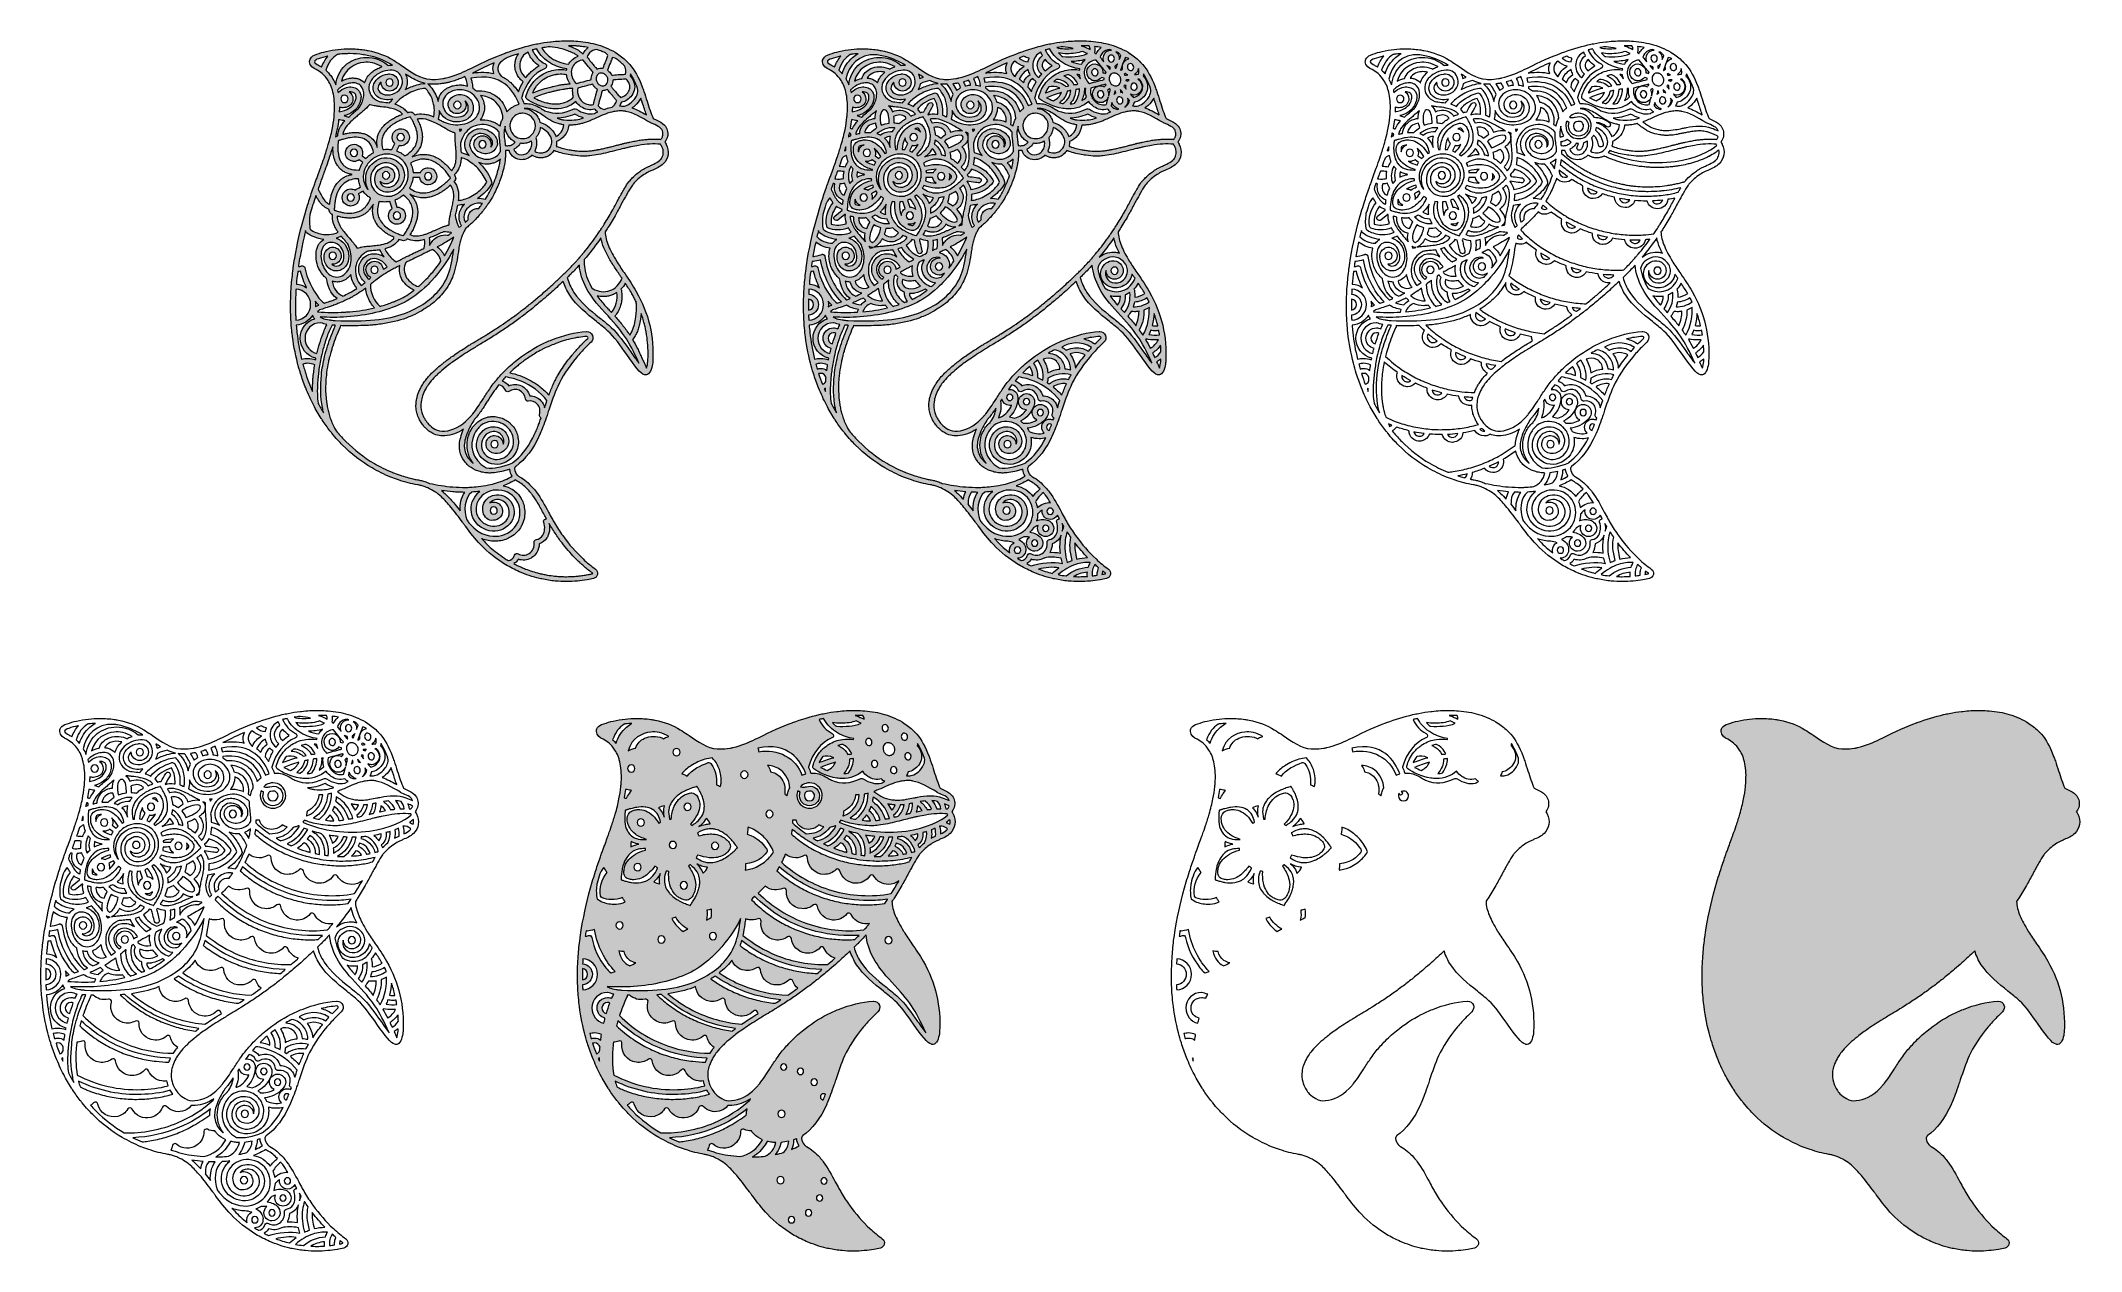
# Model space of a CAD drawing. Header units: inches. Extents: x -3.4 to 11.8, y -8 to 1.
import ezdxf

# ---------------------------------------------------------------- set-up
doc = ezdxf.new("R2010")
doc.units = ezdxf.units.IN
doc.header["$MEASUREMENT"] = 0
for name, color, linetype in [('Layer 1', 7, 'Continuous'), ('Layer 2', 7, 'Continuous'), ('Layer 3', 7, 'Continuous'), ('Layer 4', 7, 'Continuous'), ('Layer 5', 7, 'Continuous'), ('Layer 6', 7, 'Continuous'), ('Layer 7', 7, 'Continuous')]:
    doc.layers.add(name, color=color, linetype=linetype)

msp = doc.modelspace()

# ---------------------------------------------------------------- hatches: boundary and pattern name
at = {"layer": 'Layer 1'}
h = msp.add_hatch(color=252, dxfattribs=at)
h.dxf.hatch_style = 2
edge = h.paths.add_edge_path()
edge.add_spline(control_points=[(11.331, -5.364), (11.352, -5.331), (11.372, -5.297), (11.392, -5.263), (11.392, -5.263), (11.392, -5.262), (11.392, -5.262), (11.408, -5.234), (11.424, -5.204), (11.439, -5.175), (11.445, -5.164), (11.451, -5.152), (11.457, -5.142), (11.46, -5.137), (11.463, -5.132), (11.466, -5.126), (11.469, -5.12), (11.473, -5.115), (11.476, -5.109), (11.488, -5.087), (11.499, -5.067), (11.513, -5.049), (11.515, -5.046), (11.517, -5.044), (11.519, -5.042), (11.542, -5.013), (11.57, -4.989), (11.601, -4.968), (11.613, -4.96), (11.626, -4.953), (11.639, -4.947), (11.648, -4.943), (11.656, -4.939), (11.664, -4.935), (11.692, -4.923), (11.72, -4.911), (11.744, -4.889), (11.782, -4.852), (11.791, -4.794), (11.766, -4.744), (11.766, -4.744), (11.766, -4.744), (11.766, -4.744), (11.766, -4.744), (11.766, -4.744), (11.766, -4.744), (11.763, -4.738), (11.759, -4.732), (11.755, -4.727), (11.766, -4.713), (11.773, -4.699), (11.776, -4.684), (11.776, -4.684), (11.776, -4.683), (11.776, -4.683), (11.776, -4.682), (11.776, -4.682), (11.776, -4.682), (11.776, -4.682), (11.776, -4.682), (11.776, -4.682), (11.781, -4.653), (11.772, -4.623), (11.752, -4.601), (11.735, -4.583), (11.713, -4.573), (11.694, -4.564), (11.694, -4.564), (11.669, -4.553), (11.669, -4.553), (11.652, -4.514), (11.638, -4.47), (11.623, -4.423), (11.615, -4.399), (11.607, -4.374), (11.599, -4.349), (11.594, -4.337), (11.59, -4.326), (11.586, -4.316), (11.586, -4.316), (11.586, -4.316), (11.586, -4.316), (11.586, -4.316), (11.586, -4.316), (11.586, -4.316), (11.559, -4.243), (11.53, -4.19), (11.495, -4.15), (11.49, -4.145), (11.485, -4.139), (11.479, -4.134), (11.479, -4.134), (11.479, -4.133), (11.479, -4.133), (11.456, -4.11), (11.43, -4.088), (11.402, -4.07), (11.402, -4.07), (11.402, -4.07), (11.402, -4.07), (11.38, -4.055), (11.356, -4.042), (11.331, -4.031), (11.33, -4.03), (11.33, -4.03), (11.329, -4.03), (11.306, -4.02), (11.282, -4.011), (11.256, -4.003), (11.256, -4.003), (11.255, -4.003), (11.255, -4.003), (11.21, -3.989), (11.16, -3.98), (11.107, -3.976), (11.101, -3.976), (11.096, -3.975), (11.091, -3.975), (11.071, -3.974), (11.051, -3.973), (11.03, -3.973), (10.991, -3.973), (10.95, -3.975), (10.909, -3.98), (10.906, -3.98), (10.903, -3.981), (10.9, -3.981), (10.87, -3.984), (10.84, -3.989), (10.809, -3.995), (10.795, -3.998), (10.781, -4.001), (10.767, -4.004), (10.703, -4.019), (10.638, -4.038), (10.569, -4.064), (10.569, -4.064), (10.569, -4.064), (10.569, -4.064), (10.568, -4.064), (10.567, -4.065), (10.566, -4.065), (10.49, -4.094), (10.41, -4.129), (10.315, -4.176), (10.307, -4.18), (10.299, -4.184), (10.292, -4.188), (10.244, -4.211), (10.187, -4.236), (10.126, -4.25), (10.118, -4.251), (10.11, -4.253), (10.102, -4.254), (10.077, -4.258), (10.054, -4.26), (10.03, -4.26), (10.022, -4.26), (10.015, -4.26), (10.008, -4.26), (9.938, -4.256), (9.864, -4.205), (9.8, -4.161), (9.8, -4.161), (9.786, -4.151), (9.786, -4.151), (9.769, -4.14), (9.751, -4.128), (9.734, -4.117), (9.679, -4.083), (9.616, -4.059), (9.546, -4.046), (9.546, -4.046), (9.546, -4.046), (9.546, -4.045), (9.535, -4.043), (9.525, -4.042), (9.514, -4.04), (9.48, -4.035), (9.444, -4.033), (9.409, -4.033), (9.38, -4.033), (9.351, -4.034), (9.322, -4.037), (9.293, -4.041), (9.263, -4.046), (9.234, -4.052), (9.21, -4.058), (9.186, -4.065), (9.164, -4.072), (9.116, -4.088), (9.109, -4.115), (9.109, -4.13), (9.109, -4.161), (9.139, -4.177), (9.16, -4.188), (9.175, -4.196), (9.19, -4.206), (9.203, -4.217), (9.22, -4.231), (9.235, -4.248), (9.247, -4.268), (9.256, -4.282), (9.264, -4.297), (9.271, -4.314), (9.274, -4.323), (9.277, -4.331), (9.279, -4.34), (9.291, -4.379), (9.296, -4.424), (9.295, -4.473), (9.295, -4.486), (9.295, -4.5), (9.294, -4.513), (9.293, -4.521), (9.292, -4.53), (9.291, -4.539), (9.291, -4.539), (9.291, -4.539), (9.291, -4.539), (9.291, -4.54), (9.291, -4.54), (9.291, -4.541), (9.291, -4.541), (9.291, -4.541), (9.291, -4.541), (9.291, -4.541), (9.291, -4.541), (9.291, -4.541), (9.288, -4.57), (9.284, -4.601), (9.277, -4.632), (9.27, -4.668), (9.261, -4.705), (9.249, -4.746), (9.241, -4.772), (9.233, -4.8), (9.222, -4.831), (9.222, -4.831), (9.222, -4.831), (9.222, -4.831), (9.222, -4.831), (9.222, -4.831), (9.222, -4.831), (9.215, -4.852), (9.207, -4.874), (9.198, -4.899), (9.196, -4.907), (9.193, -4.914), (9.19, -4.922), (9.184, -4.94), (9.177, -4.958), (9.171, -4.976), (9.167, -4.986), (9.163, -4.996), (9.159, -5.006), (9.159, -5.006), (9.159, -5.006), (9.159, -5.006), (9.156, -5.017), (9.152, -5.027), (9.148, -5.037), (9.144, -5.049), (9.14, -5.06), (9.136, -5.07), (9.136, -5.07), (9.136, -5.07), (9.136, -5.071), (9.124, -5.107), (9.112, -5.143), (9.1, -5.178), (9.1, -5.178), (9.1, -5.179), (9.1, -5.179), (9.1, -5.179), (9.1, -5.179), (9.1, -5.179), (9.093, -5.203), (9.085, -5.227), (9.078, -5.25), (9.078, -5.25), (9.078, -5.25), (9.078, -5.25), (9.078, -5.25), (9.078, -5.25), (9.078, -5.25), (9.078, -5.25), (9.078, -5.25), (9.078, -5.25), (9.044, -5.368), (9.017, -5.483), (8.999, -5.592), (8.999, -5.592), (8.999, -5.592), (8.999, -5.592), (8.995, -5.616), (8.991, -5.64), (8.988, -5.664), (8.988, -5.664), (8.988, -5.665), (8.988, -5.665), (8.987, -5.667), (8.987, -5.669), (8.987, -5.672), (8.981, -5.716), (8.977, -5.76), (8.974, -5.802), (8.972, -5.828), (8.97, -5.853), (8.969, -5.879), (8.968, -5.918), (8.968, -5.958), (8.969, -5.996), (8.969, -5.996), (8.969, -5.996), (8.969, -5.996), (8.969, -5.996), (8.969, -5.996), (8.969, -5.996), (8.969, -5.997), (8.969, -5.997), (8.969, -5.997), (8.969, -6.012), (8.97, -6.029), (8.971, -6.045), (8.971, -6.047), (8.971, -6.05), (8.971, -6.052), (8.971, -6.059), (8.972, -6.066), (8.972, -6.073), (8.974, -6.098), (8.976, -6.123), (8.979, -6.148), (8.979, -6.148), (8.979, -6.148), (8.979, -6.148), (8.988, -6.225), (9.001, -6.301), (9.02, -6.374), (9.02, -6.374), (9.02, -6.374), (9.02, -6.374), (9.02, -6.374), (9.02, -6.374), (9.02, -6.374), (9.027, -6.399), (9.034, -6.424), (9.042, -6.449), (9.042, -6.449), (9.042, -6.449), (9.042, -6.449), (9.042, -6.449), (9.042, -6.449), (9.042, -6.449), (9.053, -6.486), (9.066, -6.523), (9.08, -6.558), (9.098, -6.602), (9.117, -6.644), (9.138, -6.685), (9.156, -6.719), (9.176, -6.753), (9.196, -6.785), (9.199, -6.788), (9.201, -6.792), (9.204, -6.796), (9.204, -6.796), (9.204, -6.796), (9.204, -6.797), (9.222, -6.824), (9.241, -6.851), (9.261, -6.877), (9.261, -6.877), (9.261, -6.877), (9.261, -6.877), (9.261, -6.877), (9.261, -6.877), (9.261, -6.877), (9.266, -6.883), (9.27, -6.889), (9.275, -6.895), (9.275, -6.895), (9.275, -6.895), (9.275, -6.895), (9.275, -6.895), (9.275, -6.895), (9.276, -6.895), (9.29, -6.913), (9.305, -6.93), (9.32, -6.947), (9.32, -6.947), (9.32, -6.947), (9.32, -6.947), (9.32, -6.947), (9.32, -6.947), (9.32, -6.947), (9.331, -6.959), (9.343, -6.971), (9.354, -6.983), (9.419, -7.049), (9.493, -7.106), (9.574, -7.153), (9.574, -7.153), (9.574, -7.153), (9.574, -7.153), (9.619, -7.179), (9.666, -7.202), (9.714, -7.222), (9.714, -7.222), (9.714, -7.222), (9.714, -7.222), (9.733, -7.229), (9.752, -7.236), (9.772, -7.243), (9.772, -7.243), (9.772, -7.243), (9.772, -7.243), (9.796, -7.251), (9.819, -7.258), (9.843, -7.264), (9.843, -7.264), (9.843, -7.264), (9.843, -7.264), (9.843, -7.264), (9.843, -7.264), (9.843, -7.264), (9.866, -7.27), (9.89, -7.275), (9.913, -7.279), (9.922, -7.281), (9.931, -7.283), (9.94, -7.285), (9.951, -7.288), (9.961, -7.292), (9.971, -7.295), (9.977, -7.297), (9.983, -7.3), (9.989, -7.302), (10.027, -7.319), (10.062, -7.342), (10.091, -7.37), (10.115, -7.393), (10.139, -7.418), (10.163, -7.447), (10.193, -7.483), (10.221, -7.522), (10.249, -7.559), (10.249, -7.559), (10.252, -7.563), (10.252, -7.563), (10.257, -7.57), (10.262, -7.576), (10.267, -7.583), (10.267, -7.584), (10.268, -7.586), (10.269, -7.587), (10.269, -7.587), (10.269, -7.587), (10.269, -7.587), (10.27, -7.588), (10.271, -7.59), (10.273, -7.591), (10.306, -7.635), (10.342, -7.682), (10.382, -7.725), (10.437, -7.783), (10.5, -7.833), (10.57, -7.875), (10.57, -7.875), (10.57, -7.875), (10.57, -7.875), (10.603, -7.894), (10.637, -7.912), (10.671, -7.927), (10.672, -7.927), (10.672, -7.927), (10.672, -7.927), (10.72, -7.948), (10.771, -7.965), (10.821, -7.977), (10.828, -7.978), (10.834, -7.98), (10.84, -7.981), (10.872, -7.988), (10.906, -7.993), (10.939, -7.996), (10.966, -7.999), (10.994, -8), (11.022, -8), (11.049, -8), (11.077, -7.999), (11.104, -7.996), (11.104, -7.996), (11.104, -7.996), (11.104, -7.996), (11.104, -7.996), (11.104, -7.996), (11.104, -7.996), (11.128, -7.994), (11.152, -7.991), (11.175, -7.987), (11.176, -7.987), (11.176, -7.987), (11.176, -7.987), (11.192, -7.984), (11.208, -7.981), (11.224, -7.977), (11.239, -7.973), (11.25, -7.962), (11.253, -7.947), (11.256, -7.932), (11.251, -7.917), (11.238, -7.908), (11.207, -7.885), (11.176, -7.859), (11.146, -7.832), (11.091, -7.781), (11.04, -7.722), (10.994, -7.658), (10.973, -7.628), (10.952, -7.596), (10.932, -7.562), (10.927, -7.553), (10.921, -7.543), (10.915, -7.533), (10.906, -7.516), (10.897, -7.5), (10.888, -7.483), (10.861, -7.433), (10.834, -7.381), (10.798, -7.334), (10.79, -7.322), (10.781, -7.311), (10.772, -7.301), (10.742, -7.267), (10.708, -7.24), (10.674, -7.22), (10.668, -7.217), (10.663, -7.213), (10.658, -7.208), (10.658, -7.208), (10.658, -7.208), (10.658, -7.207), (10.657, -7.207), (10.657, -7.207), (10.656, -7.206), (10.656, -7.206), (10.656, -7.206), (10.656, -7.206), (10.645, -7.194), (10.638, -7.178), (10.637, -7.161), (10.637, -7.161), (10.637, -7.161), (10.637, -7.161), (10.637, -7.16), (10.637, -7.16), (10.637, -7.159), (10.637, -7.154), (10.638, -7.149), (10.642, -7.146), (10.643, -7.144), (10.644, -7.143), (10.645, -7.142), (10.717, -7.09), (10.777, -7.01), (10.825, -6.904), (10.825, -6.904), (10.825, -6.904), (10.825, -6.904), (10.825, -6.904), (10.825, -6.903), (10.825, -6.903), (10.826, -6.901), (10.827, -6.9), (10.827, -6.898), (10.834, -6.882), (10.841, -6.866), (10.847, -6.849), (10.848, -6.849), (10.848, -6.848), (10.848, -6.848), (10.855, -6.828), (10.863, -6.806), (10.873, -6.779), (10.874, -6.774), (10.876, -6.768), (10.878, -6.763), (10.878, -6.763), (10.878, -6.763), (10.878, -6.763), (10.882, -6.75), (10.887, -6.737), (10.891, -6.725), (10.911, -6.666), (10.931, -6.604), (10.957, -6.546), (10.987, -6.479), (11.036, -6.404), (11.098, -6.33), (11.119, -6.305), (11.141, -6.281), (11.164, -6.257), (11.178, -6.243), (11.192, -6.23), (11.205, -6.217), (11.219, -6.204), (11.223, -6.184), (11.216, -6.167), (11.21, -6.149), (11.193, -6.138), (11.174, -6.138), (11.173, -6.138), (11.171, -6.138), (11.17, -6.138), (11.085, -6.145), (10.998, -6.166), (10.914, -6.199), (10.885, -6.211), (10.856, -6.224), (10.828, -6.238), (10.763, -6.271), (10.701, -6.312), (10.644, -6.358), (10.611, -6.385), (10.58, -6.414), (10.551, -6.444), (10.528, -6.468), (10.506, -6.493), (10.486, -6.518), (10.475, -6.532), (10.465, -6.546), (10.455, -6.56), (10.437, -6.585), (10.42, -6.611), (10.404, -6.637), (10.404, -6.637), (10.4, -6.643), (10.4, -6.643), (10.375, -6.683), (10.351, -6.718), (10.325, -6.751), (10.32, -6.757), (10.315, -6.762), (10.31, -6.768), (10.304, -6.775), (10.297, -6.782), (10.291, -6.789), (10.238, -6.843), (10.176, -6.874), (10.115, -6.879), (10.115, -6.879), (10.115, -6.879), (10.115, -6.879), (10.115, -6.879), (10.114, -6.879), (10.114, -6.879), (10.114, -6.879), (10.114, -6.879), (10.114, -6.879), (10.089, -6.881), (10.065, -6.876), (10.043, -6.864), (10.026, -6.855), (10.01, -6.843), (9.995, -6.827), (9.986, -6.818), (9.978, -6.807), (9.971, -6.795), (9.966, -6.788), (9.962, -6.78), (9.958, -6.773), (9.953, -6.762), (9.949, -6.751), (9.946, -6.74), (9.938, -6.714), (9.936, -6.688), (9.94, -6.66), (9.942, -6.646), (9.946, -6.631), (9.951, -6.617), (9.956, -6.6), (9.964, -6.584), (9.973, -6.567), (9.976, -6.562), (9.978, -6.558), (9.981, -6.553), (9.988, -6.541), (9.997, -6.529), (10.006, -6.517), (10.018, -6.501), (10.031, -6.486), (10.046, -6.473), (10.053, -6.466), (10.061, -6.459), (10.068, -6.451), (10.086, -6.436), (10.104, -6.42), (10.123, -6.405), (10.125, -6.404), (10.126, -6.403), (10.127, -6.401), (10.152, -6.382), (10.177, -6.363), (10.206, -6.343), (10.238, -6.321), (10.273, -6.298), (10.316, -6.272), (10.339, -6.258), (10.362, -6.244), (10.385, -6.23), (10.385, -6.23), (10.387, -6.229), (10.387, -6.229), (10.406, -6.217), (10.424, -6.207), (10.441, -6.196), (10.445, -6.193), (10.449, -6.191), (10.452, -6.189), (10.482, -6.171), (10.511, -6.152), (10.538, -6.134), (10.566, -6.116), (10.593, -6.098), (10.618, -6.079), (10.645, -6.061), (10.671, -6.042), (10.696, -6.023), (10.72, -6.004), (10.745, -5.985), (10.769, -5.966), (10.795, -5.945), (10.821, -5.923), (10.848, -5.9), (10.866, -5.885), (10.884, -5.869), (10.903, -5.852), (10.934, -5.825), (10.965, -5.796), (10.999, -5.764), (11.009, -5.799), (11.026, -5.834), (11.047, -5.867), (11.101, -5.947), (11.175, -6.007), (11.246, -6.064), (11.275, -6.087), (11.304, -6.11), (11.332, -6.135), (11.376, -6.174), (11.427, -6.246), (11.471, -6.31), (11.533, -6.399), (11.572, -6.451), (11.604, -6.459), (11.607, -6.46), (11.609, -6.461), (11.612, -6.461), (11.614, -6.461), (11.616, -6.461), (11.618, -6.46), (11.624, -6.459), (11.629, -6.457), (11.633, -6.453), (11.657, -6.434), (11.664, -6.378), (11.665, -6.364), (11.675, -6.173), (11.635, -6.002), (11.542, -5.84), (11.517, -5.795), (11.487, -5.752), (11.459, -5.71), (11.439, -5.681), (11.418, -5.651), (11.4, -5.621), (11.399, -5.62), (11.398, -5.618), (11.396, -5.616), (11.37, -5.573), (11.351, -5.537), (11.335, -5.501), (11.32, -5.465), (11.312, -5.429), (11.31, -5.395), (11.317, -5.385), (11.324, -5.375), (11.331, -5.364), (11.331, -5.364), (11.331, -5.364), (11.331, -5.364)], knot_values=[0, 0, 0, 0, 1, 1, 1, 2, 2, 2, 3, 3, 3, 4, 4, 4, 5, 5, 5, 6, 6, 6, 7, 7, 7, 8, 8, 8, 9, 9, 9, 10, 10, 10, 11, 11, 11, 12, 12, 12, 13, 13, 13, 14, 14, 14, 15, 15, 15, 16, 16, 16, 17, 17, 17, 18, 18, 18, 19, 19, 19, 20, 20, 20, 21, 21, 21, 22, 22, 22, 23, 23, 23, 24, 24, 24, 25, 25, 25, 26, 26, 26, 27, 27, 27, 28, 28, 28, 29, 29, 29, 30, 30, 30, 31, 31, 31, 32, 32, 32, 33, 33, 33, 34, 34, 34, 35, 35, 35, 36, 36, 36, 37, 37, 37, 38, 38, 38, 39, 39, 39, 40, 40, 40, 41, 41, 41, 42, 42, 42, 43, 43, 43, 44, 44, 44, 45, 45, 45, 46, 46, 46, 47, 47, 47, 48, 48, 48, 49, 49, 49, 50, 50, 50, 51, 51, 51, 52, 52, 52, 53, 53, 53, 54, 54, 54, 55, 55, 55, 56, 56, 56, 57, 57, 57, 58, 58, 58, 59, 59, 59, 60, 60, 60, 61, 61, 61, 62, 62, 62, 63, 63, 63, 64, 64, 64, 65, 65, 65, 66, 66, 66, 67, 67, 67, 68, 68, 68, 69, 69, 69, 70, 70, 70, 71, 71, 71, 72, 72, 72, 73, 73, 73, 74, 74, 74, 75, 75, 75, 76, 76, 76, 77, 77, 77, 78, 78, 78, 79, 79, 79, 80, 80, 80, 81, 81, 81, 82, 82, 82, 83, 83, 83, 84, 84, 84, 85, 85, 85, 86, 86, 86, 87, 87, 87, 88, 88, 88, 89, 89, 89, 90, 90, 90, 91, 91, 91, 92, 92, 92, 93, 93, 93, 94, 94, 94, 95, 95, 95, 96, 96, 96, 97, 97, 97, 98, 98, 98, 99, 99, 99, 100, 100, 100, 101, 101, 101, 102, 102, 102, 103, 103, 103, 104, 104, 104, 105, 105, 105, 106, 106, 106, 107, 107, 107, 108, 108, 108, 109, 109, 109, 110, 110, 110, 111, 111, 111, 112, 112, 112, 113, 113, 113, 114, 114, 114, 115, 115, 115, 116, 116, 116, 117, 117, 117, 118, 118, 118, 119, 119, 119, 120, 120, 120, 121, 121, 121, 122, 122, 122, 123, 123, 123, 124, 124, 124, 125, 125, 125, 126, 126, 126, 127, 127, 127, 128, 128, 128, 129, 129, 129, 130, 130, 130, 131, 131, 131, 132, 132, 132, 133, 133, 133, 134, 134, 134, 135, 135, 135, 136, 136, 136, 137, 137, 137, 138, 138, 138, 139, 139, 139, 140, 140, 140, 141, 141, 141, 142, 142, 142, 143, 143, 143, 144, 144, 144, 145, 145, 145, 146, 146, 146, 147, 147, 147, 148, 148, 148, 149, 149, 149, 150, 150, 150, 151, 151, 151, 152, 152, 152, 153, 153, 153, 154, 154, 154, 155, 155, 155, 156, 156, 156, 157, 157, 157, 158, 158, 158, 159, 159, 159, 160, 160, 160, 161, 161, 161, 162, 162, 162, 163, 163, 163, 164, 164, 164, 165, 165, 165, 166, 166, 166, 167, 167, 167, 168, 168, 168, 169, 169, 169, 170, 170, 170, 171, 171, 171, 172, 172, 172, 173, 173, 173, 174, 174, 174, 175, 175, 175, 176, 176, 176, 177, 177, 177, 178, 178, 178, 179, 179, 179, 180, 180, 180, 181, 181, 181, 182, 182, 182, 183, 183, 183, 184, 184, 184, 185, 185, 185, 186, 186, 186, 187, 187, 187, 188, 188, 188, 189, 189, 189, 190, 190, 190, 191, 191, 191, 192, 192, 192, 193, 193, 193, 194, 194, 194, 195, 195, 195, 196, 196, 196, 197, 197, 197, 198, 198, 198, 199, 199, 199, 200, 200, 200, 201, 201, 201, 202, 202, 202, 203, 203, 203, 204, 204, 204, 205, 205, 205, 206, 206, 206, 207, 207, 207, 208, 208, 208, 209, 209, 209, 210, 210, 210, 211, 211, 211, 212, 212, 212, 213, 213, 213, 214, 214, 214, 215, 215, 215, 216, 216, 216, 217, 217, 217, 218, 218, 218, 219, 219, 219, 220, 220, 220, 221, 221, 221, 222, 222, 222, 223, 223, 223, 224, 224, 224, 225, 225, 225, 226, 226, 226, 227, 227, 227, 228, 228, 228, 229, 229, 229, 230, 230, 230, 231, 231, 231, 232, 232, 232, 233, 233, 233, 234, 234, 234, 235, 235, 235, 236, 236, 236, 237, 237, 237, 238, 238, 238, 239, 239, 239, 240, 240, 240, 241, 241, 241, 242, 242, 242, 243, 243, 243, 244, 244, 244, 245, 245, 245, 246, 246, 246, 247, 247, 247, 248, 248, 248, 249, 249, 249, 250, 250, 250, 251, 251, 251, 252, 252, 252, 253, 253, 253, 254, 254, 254, 255, 255, 255, 256, 256, 256, 257, 257, 257, 258, 258, 258, 259, 259, 259, 260, 260, 260, 261, 261, 261, 262, 262, 262, 263, 263, 263, 264, 264, 264, 264], degree=3, periodic=1)
at = {"layer": 'Layer 3'}
h = msp.add_hatch(color=254, dxfattribs=at)
h.dxf.hatch_style = 2
edge = h.paths.add_edge_path()
edge.add_spline(control_points=[(3.391, -4.744), (3.391, -4.744), (3.391, -4.744), (3.391, -4.744), (3.391, -4.744), (3.391, -4.744), (3.391, -4.744), (3.387, -4.738), (3.384, -4.732), (3.38, -4.727), (3.391, -4.713), (3.398, -4.699), (3.401, -4.684), (3.401, -4.684), (3.401, -4.683), (3.401, -4.683), (3.401, -4.682), (3.401, -4.682), (3.401, -4.682), (3.401, -4.682), (3.401, -4.682), (3.401, -4.682), (3.406, -4.653), (3.397, -4.623), (3.377, -4.601), (3.36, -4.583), (3.338, -4.573), (3.319, -4.564), (3.319, -4.564), (3.294, -4.553), (3.294, -4.553), (3.277, -4.514), (3.262, -4.47), (3.247, -4.423), (3.24, -4.399), (3.232, -4.374), (3.223, -4.349), (3.219, -4.337), (3.215, -4.326), (3.211, -4.316), (3.211, -4.316), (3.211, -4.316), (3.211, -4.316), (3.211, -4.316), (3.211, -4.316), (3.211, -4.316), (3.184, -4.243), (3.155, -4.19), (3.12, -4.15), (3.115, -4.145), (3.109, -4.139), (3.104, -4.134), (3.104, -4.134), (3.104, -4.133), (3.104, -4.133), (3.081, -4.11), (3.055, -4.088), (3.027, -4.07), (3.027, -4.07), (3.027, -4.07), (3.027, -4.07), (3.005, -4.055), (2.981, -4.042), (2.956, -4.031), (2.955, -4.03), (2.955, -4.03), (2.954, -4.03), (2.931, -4.02), (2.906, -4.011), (2.881, -4.003), (2.881, -4.003), (2.88, -4.003), (2.88, -4.003), (2.835, -3.989), (2.785, -3.98), (2.732, -3.976), (2.726, -3.976), (2.721, -3.975), (2.716, -3.975), (2.696, -3.974), (2.676, -3.973), (2.655, -3.973), (2.616, -3.973), (2.575, -3.975), (2.534, -3.98), (2.531, -3.98), (2.528, -3.981), (2.525, -3.981), (2.495, -3.984), (2.465, -3.989), (2.434, -3.995), (2.42, -3.998), (2.406, -4.001), (2.392, -4.004), (2.328, -4.019), (2.263, -4.038), (2.194, -4.064), (2.194, -4.064), (2.194, -4.064), (2.194, -4.064), (2.193, -4.064), (2.192, -4.065), (2.191, -4.065), (2.115, -4.094), (2.035, -4.129), (1.94, -4.176), (1.932, -4.18), (1.924, -4.184), (1.917, -4.188), (1.869, -4.211), (1.812, -4.236), (1.751, -4.25), (1.743, -4.251), (1.735, -4.253), (1.727, -4.254), (1.702, -4.258), (1.679, -4.26), (1.655, -4.26), (1.647, -4.26), (1.64, -4.26), (1.633, -4.26), (1.562, -4.256), (1.489, -4.205), (1.425, -4.161), (1.425, -4.161), (1.411, -4.151), (1.411, -4.151), (1.394, -4.14), (1.376, -4.128), (1.359, -4.117), (1.304, -4.083), (1.24, -4.059), (1.171, -4.046), (1.171, -4.046), (1.171, -4.046), (1.17, -4.045), (1.16, -4.043), (1.149, -4.042), (1.139, -4.04), (1.105, -4.035), (1.069, -4.033), (1.034, -4.033), (1.005, -4.033), (0.976, -4.034), (0.947, -4.037), (0.918, -4.041), (0.888, -4.046), (0.859, -4.052), (0.835, -4.058), (0.811, -4.065), (0.789, -4.072), (0.74, -4.088), (0.733, -4.115), (0.734, -4.13), (0.734, -4.161), (0.764, -4.177), (0.784, -4.188), (0.8, -4.196), (0.815, -4.206), (0.828, -4.217), (0.845, -4.231), (0.86, -4.248), (0.872, -4.268), (0.881, -4.282), (0.889, -4.297), (0.895, -4.314), (0.899, -4.323), (0.902, -4.331), (0.904, -4.34), (0.916, -4.379), (0.921, -4.424), (0.92, -4.473), (0.92, -4.486), (0.92, -4.5), (0.919, -4.513), (0.918, -4.521), (0.917, -4.53), (0.916, -4.539), (0.916, -4.539), (0.916, -4.539), (0.916, -4.539), (0.916, -4.54), (0.916, -4.54), (0.916, -4.541), (0.916, -4.541), (0.916, -4.541), (0.916, -4.541), (0.916, -4.541), (0.916, -4.541), (0.916, -4.541), (0.913, -4.57), (0.908, -4.601), (0.902, -4.632), (0.895, -4.668), (0.886, -4.705), (0.874, -4.746), (0.866, -4.772), (0.857, -4.8), (0.847, -4.831), (0.847, -4.831), (0.847, -4.831), (0.847, -4.831), (0.847, -4.831), (0.847, -4.831), (0.847, -4.831), (0.84, -4.852), (0.832, -4.874), (0.823, -4.899), (0.821, -4.907), (0.818, -4.914), (0.815, -4.922), (0.809, -4.94), (0.802, -4.958), (0.796, -4.976), (0.792, -4.986), (0.788, -4.996), (0.784, -5.006), (0.784, -5.006), (0.784, -5.006), (0.784, -5.006), (0.78, -5.017), (0.777, -5.027), (0.773, -5.037), (0.769, -5.049), (0.765, -5.06), (0.761, -5.07), (0.761, -5.07), (0.761, -5.07), (0.761, -5.071), (0.749, -5.107), (0.736, -5.143), (0.725, -5.178), (0.725, -5.178), (0.725, -5.179), (0.725, -5.179), (0.725, -5.179), (0.725, -5.179), (0.725, -5.179), (0.717, -5.203), (0.71, -5.227), (0.703, -5.25), (0.703, -5.25), (0.703, -5.25), (0.703, -5.25), (0.703, -5.25), (0.703, -5.25), (0.703, -5.25), (0.703, -5.25), (0.703, -5.25), (0.703, -5.25), (0.669, -5.368), (0.642, -5.483), (0.624, -5.592), (0.624, -5.592), (0.624, -5.592), (0.624, -5.592), (0.62, -5.616), (0.616, -5.64), (0.613, -5.664), (0.613, -5.664), (0.613, -5.665), (0.613, -5.665), (0.612, -5.667), (0.612, -5.669), (0.612, -5.672), (0.606, -5.716), (0.602, -5.76), (0.598, -5.802), (0.597, -5.828), (0.595, -5.853), (0.594, -5.879), (0.593, -5.918), (0.593, -5.958), (0.594, -5.996), (0.594, -5.996), (0.594, -5.996), (0.594, -5.996), (0.594, -5.996), (0.594, -5.996), (0.594, -5.996), (0.594, -5.997), (0.594, -5.997), (0.594, -5.997), (0.594, -6.012), (0.595, -6.029), (0.595, -6.045), (0.596, -6.047), (0.596, -6.05), (0.596, -6.052), (0.596, -6.059), (0.597, -6.066), (0.597, -6.073), (0.599, -6.098), (0.601, -6.123), (0.604, -6.148), (0.604, -6.148), (0.604, -6.148), (0.604, -6.148), (0.612, -6.225), (0.626, -6.301), (0.645, -6.374), (0.645, -6.374), (0.645, -6.374), (0.645, -6.374), (0.645, -6.374), (0.645, -6.374), (0.645, -6.374), (0.652, -6.399), (0.659, -6.424), (0.666, -6.449), (0.667, -6.449), (0.667, -6.449), (0.667, -6.449), (0.667, -6.449), (0.667, -6.449), (0.667, -6.449), (0.678, -6.486), (0.691, -6.523), (0.705, -6.558), (0.723, -6.602), (0.742, -6.644), (0.763, -6.685), (0.781, -6.719), (0.801, -6.753), (0.821, -6.785), (0.823, -6.788), (0.826, -6.792), (0.828, -6.796), (0.829, -6.796), (0.829, -6.796), (0.829, -6.797), (0.847, -6.824), (0.866, -6.851), (0.886, -6.877), (0.886, -6.877), (0.886, -6.877), (0.886, -6.877), (0.886, -6.877), (0.886, -6.877), (0.886, -6.877), (0.891, -6.883), (0.895, -6.889), (0.9, -6.895), (0.9, -6.895), (0.9, -6.895), (0.9, -6.895), (0.9, -6.895), (0.9, -6.895), (0.9, -6.895), (0.915, -6.913), (0.93, -6.93), (0.945, -6.947), (0.945, -6.947), (0.945, -6.947), (0.945, -6.947), (0.945, -6.947), (0.945, -6.947), (0.945, -6.947), (0.956, -6.959), (0.968, -6.971), (0.979, -6.983), (1.044, -7.049), (1.118, -7.106), (1.199, -7.153), (1.199, -7.153), (1.199, -7.153), (1.199, -7.153), (1.244, -7.179), (1.291, -7.202), (1.338, -7.222), (1.339, -7.222), (1.339, -7.222), (1.339, -7.222), (1.358, -7.229), (1.377, -7.236), (1.396, -7.243), (1.397, -7.243), (1.397, -7.243), (1.397, -7.243), (1.421, -7.251), (1.444, -7.258), (1.468, -7.264), (1.468, -7.264), (1.468, -7.264), (1.468, -7.264), (1.468, -7.264), (1.468, -7.264), (1.468, -7.264), (1.491, -7.27), (1.515, -7.275), (1.538, -7.279), (1.547, -7.281), (1.556, -7.283), (1.565, -7.285), (1.576, -7.288), (1.586, -7.292), (1.596, -7.295), (1.602, -7.297), (1.608, -7.3), (1.614, -7.302), (1.652, -7.319), (1.686, -7.342), (1.716, -7.37), (1.74, -7.393), (1.764, -7.418), (1.788, -7.447), (1.818, -7.483), (1.846, -7.522), (1.874, -7.559), (1.874, -7.559), (1.877, -7.563), (1.877, -7.563), (1.882, -7.57), (1.887, -7.576), (1.892, -7.583), (1.892, -7.584), (1.893, -7.586), (1.894, -7.587), (1.894, -7.587), (1.894, -7.587), (1.894, -7.587), (1.895, -7.588), (1.896, -7.59), (1.898, -7.591), (1.931, -7.635), (1.967, -7.682), (2.007, -7.725), (2.062, -7.783), (2.125, -7.833), (2.195, -7.875), (2.195, -7.875), (2.195, -7.875), (2.195, -7.875), (2.228, -7.894), (2.262, -7.912), (2.296, -7.927), (2.297, -7.927), (2.297, -7.927), (2.297, -7.927), (2.345, -7.948), (2.396, -7.965), (2.446, -7.977), (2.453, -7.978), (2.459, -7.98), (2.465, -7.981), (2.497, -7.988), (2.531, -7.993), (2.564, -7.996), (2.591, -7.999), (2.619, -8), (2.647, -8), (2.674, -8), (2.702, -7.999), (2.729, -7.996), (2.729, -7.996), (2.729, -7.996), (2.729, -7.996), (2.729, -7.996), (2.729, -7.996), (2.729, -7.996), (2.753, -7.994), (2.777, -7.991), (2.8, -7.987), (2.801, -7.987), (2.801, -7.987), (2.801, -7.987), (2.817, -7.984), (2.833, -7.981), (2.849, -7.977), (2.864, -7.973), (2.875, -7.962), (2.878, -7.947), (2.881, -7.932), (2.876, -7.917), (2.863, -7.908), (2.832, -7.885), (2.801, -7.859), (2.771, -7.832), (2.716, -7.781), (2.665, -7.722), (2.619, -7.658), (2.597, -7.628), (2.577, -7.596), (2.557, -7.562), (2.552, -7.553), (2.546, -7.543), (2.54, -7.533), (2.531, -7.516), (2.522, -7.5), (2.513, -7.483), (2.486, -7.433), (2.458, -7.381), (2.423, -7.334), (2.415, -7.322), (2.406, -7.311), (2.397, -7.301), (2.366, -7.267), (2.333, -7.24), (2.299, -7.22), (2.293, -7.217), (2.287, -7.213), (2.283, -7.208), (2.283, -7.208), (2.283, -7.208), (2.282, -7.207), (2.282, -7.207), (2.282, -7.207), (2.281, -7.206), (2.281, -7.206), (2.281, -7.206), (2.281, -7.206), (2.27, -7.194), (2.263, -7.178), (2.262, -7.161), (2.262, -7.161), (2.262, -7.161), (2.262, -7.161), (2.262, -7.16), (2.262, -7.16), (2.262, -7.159), (2.262, -7.154), (2.263, -7.149), (2.266, -7.146), (2.267, -7.144), (2.269, -7.143), (2.27, -7.142), (2.342, -7.09), (2.402, -7.01), (2.45, -6.904), (2.45, -6.904), (2.45, -6.904), (2.45, -6.904), (2.45, -6.904), (2.45, -6.903), (2.45, -6.903), (2.451, -6.901), (2.451, -6.9), (2.452, -6.898), (2.459, -6.882), (2.466, -6.866), (2.472, -6.849), (2.472, -6.849), (2.472, -6.848), (2.473, -6.848), (2.48, -6.828), (2.488, -6.806), (2.497, -6.779), (2.499, -6.774), (2.501, -6.768), (2.503, -6.763), (2.503, -6.763), (2.503, -6.763), (2.503, -6.763), (2.507, -6.75), (2.512, -6.737), (2.516, -6.725), (2.536, -6.666), (2.556, -6.604), (2.582, -6.546), (2.612, -6.479), (2.661, -6.404), (2.723, -6.33), (2.744, -6.305), (2.766, -6.281), (2.789, -6.257), (2.803, -6.243), (2.816, -6.23), (2.83, -6.217), (2.844, -6.204), (2.848, -6.184), (2.841, -6.167), (2.834, -6.149), (2.818, -6.138), (2.799, -6.138), (2.798, -6.138), (2.796, -6.138), (2.795, -6.138), (2.71, -6.145), (2.623, -6.166), (2.538, -6.199), (2.51, -6.211), (2.481, -6.224), (2.453, -6.238), (2.388, -6.271), (2.326, -6.312), (2.269, -6.358), (2.236, -6.385), (2.205, -6.414), (2.176, -6.444), (2.153, -6.468), (2.131, -6.493), (2.111, -6.518), (2.1, -6.532), (2.09, -6.546), (2.08, -6.56), (2.062, -6.585), (2.045, -6.611), (2.029, -6.637), (2.029, -6.637), (2.025, -6.643), (2.025, -6.643), (1.999, -6.683), (1.976, -6.718), (1.95, -6.751), (1.945, -6.757), (1.94, -6.762), (1.935, -6.768), (1.929, -6.775), (1.922, -6.782), (1.916, -6.789), (1.863, -6.843), (1.801, -6.874), (1.74, -6.879), (1.74, -6.879), (1.74, -6.879), (1.74, -6.879), (1.74, -6.879), (1.739, -6.879), (1.739, -6.879), (1.739, -6.879), (1.739, -6.879), (1.739, -6.879), (1.714, -6.881), (1.69, -6.876), (1.668, -6.864), (1.651, -6.855), (1.635, -6.843), (1.62, -6.827), (1.611, -6.818), (1.603, -6.807), (1.596, -6.795), (1.591, -6.788), (1.587, -6.78), (1.583, -6.773), (1.578, -6.762), (1.574, -6.751), (1.571, -6.74), (1.563, -6.714), (1.561, -6.688), (1.565, -6.66), (1.567, -6.646), (1.571, -6.631), (1.576, -6.617), (1.581, -6.6), (1.589, -6.584), (1.598, -6.567), (1.601, -6.562), (1.603, -6.558), (1.606, -6.553), (1.613, -6.541), (1.622, -6.529), (1.631, -6.517), (1.643, -6.501), (1.656, -6.486), (1.671, -6.473), (1.678, -6.466), (1.686, -6.459), (1.693, -6.451), (1.711, -6.436), (1.729, -6.42), (1.748, -6.405), (1.75, -6.404), (1.751, -6.403), (1.752, -6.401), (1.777, -6.382), (1.802, -6.363), (1.831, -6.343), (1.863, -6.321), (1.898, -6.298), (1.941, -6.272), (1.964, -6.258), (1.987, -6.244), (2.01, -6.23), (2.01, -6.23), (2.012, -6.229), (2.012, -6.229), (2.031, -6.217), (2.048, -6.207), (2.066, -6.196), (2.07, -6.193), (2.073, -6.191), (2.077, -6.189), (2.107, -6.171), (2.136, -6.152), (2.163, -6.134), (2.191, -6.116), (2.218, -6.098), (2.243, -6.079), (2.269, -6.061), (2.295, -6.042), (2.321, -6.023), (2.345, -6.004), (2.37, -5.985), (2.394, -5.966), (2.42, -5.945), (2.446, -5.923), (2.473, -5.9), (2.491, -5.885), (2.509, -5.869), (2.528, -5.852), (2.558, -5.825), (2.59, -5.796), (2.623, -5.764), (2.634, -5.799), (2.651, -5.834), (2.672, -5.867), (2.726, -5.947), (2.8, -6.007), (2.871, -6.064), (2.9, -6.087), (2.929, -6.11), (2.957, -6.135), (3.001, -6.174), (3.052, -6.246), (3.096, -6.31), (3.158, -6.399), (3.197, -6.451), (3.229, -6.459), (3.232, -6.46), (3.234, -6.461), (3.237, -6.461), (3.239, -6.461), (3.241, -6.461), (3.243, -6.46), (3.249, -6.459), (3.254, -6.457), (3.258, -6.453), (3.282, -6.434), (3.289, -6.378), (3.29, -6.364), (3.3, -6.173), (3.26, -6.002), (3.167, -5.84), (3.141, -5.795), (3.112, -5.752), (3.083, -5.71), (3.064, -5.681), (3.043, -5.651), (3.025, -5.621), (3.024, -5.62), (3.022, -5.618), (3.021, -5.616), (2.995, -5.573), (2.976, -5.537), (2.96, -5.501), (2.945, -5.465), (2.937, -5.429), (2.935, -5.395), (2.942, -5.385), (2.949, -5.375), (2.956, -5.364), (2.956, -5.364), (2.956, -5.364), (2.956, -5.364), (2.977, -5.331), (2.997, -5.297), (3.016, -5.263), (3.017, -5.263), (3.017, -5.262), (3.017, -5.262), (3.033, -5.234), (3.048, -5.204), (3.064, -5.175), (3.069, -5.164), (3.076, -5.152), (3.082, -5.142), (3.085, -5.137), (3.088, -5.132), (3.091, -5.126), (3.094, -5.12), (3.097, -5.115), (3.101, -5.109), (3.113, -5.087), (3.124, -5.067), (3.138, -5.049), (3.14, -5.046), (3.142, -5.044), (3.143, -5.042), (3.167, -5.013), (3.195, -4.989), (3.226, -4.968), (3.238, -4.96), (3.251, -4.953), (3.264, -4.947), (3.272, -4.943), (3.281, -4.939), (3.289, -4.935), (3.317, -4.923), (3.345, -4.911), (3.368, -4.889), (3.407, -4.852), (3.416, -4.794), (3.391, -4.744)], knot_values=[0, 0, 0, 0, 1, 1, 1, 2, 2, 2, 3, 3, 3, 4, 4, 4, 5, 5, 5, 6, 6, 6, 7, 7, 7, 8, 8, 8, 9, 9, 9, 10, 10, 10, 11, 11, 11, 12, 12, 12, 13, 13, 13, 14, 14, 14, 15, 15, 15, 16, 16, 16, 17, 17, 17, 18, 18, 18, 19, 19, 19, 20, 20, 20, 21, 21, 21, 22, 22, 22, 23, 23, 23, 24, 24, 24, 25, 25, 25, 26, 26, 26, 27, 27, 27, 28, 28, 28, 29, 29, 29, 30, 30, 30, 31, 31, 31, 32, 32, 32, 33, 33, 33, 34, 34, 34, 35, 35, 35, 36, 36, 36, 37, 37, 37, 38, 38, 38, 39, 39, 39, 40, 40, 40, 41, 41, 41, 42, 42, 42, 43, 43, 43, 44, 44, 44, 45, 45, 45, 46, 46, 46, 47, 47, 47, 48, 48, 48, 49, 49, 49, 50, 50, 50, 51, 51, 51, 52, 52, 52, 53, 53, 53, 54, 54, 54, 55, 55, 55, 56, 56, 56, 57, 57, 57, 58, 58, 58, 59, 59, 59, 60, 60, 60, 61, 61, 61, 62, 62, 62, 63, 63, 63, 64, 64, 64, 65, 65, 65, 66, 66, 66, 67, 67, 67, 68, 68, 68, 69, 69, 69, 70, 70, 70, 71, 71, 71, 72, 72, 72, 73, 73, 73, 74, 74, 74, 75, 75, 75, 76, 76, 76, 77, 77, 77, 78, 78, 78, 79, 79, 79, 80, 80, 80, 81, 81, 81, 82, 82, 82, 83, 83, 83, 84, 84, 84, 85, 85, 85, 86, 86, 86, 87, 87, 87, 88, 88, 88, 89, 89, 89, 90, 90, 90, 91, 91, 91, 92, 92, 92, 93, 93, 93, 94, 94, 94, 95, 95, 95, 96, 96, 96, 97, 97, 97, 98, 98, 98, 99, 99, 99, 100, 100, 100, 101, 101, 101, 102, 102, 102, 103, 103, 103, 104, 104, 104, 105, 105, 105, 106, 106, 106, 107, 107, 107, 108, 108, 108, 109, 109, 109, 110, 110, 110, 111, 111, 111, 112, 112, 112, 113, 113, 113, 114, 114, 114, 115, 115, 115, 116, 116, 116, 117, 117, 117, 118, 118, 118, 119, 119, 119, 120, 120, 120, 121, 121, 121, 122, 122, 122, 123, 123, 123, 124, 124, 124, 125, 125, 125, 126, 126, 126, 127, 127, 127, 128, 128, 128, 129, 129, 129, 130, 130, 130, 131, 131, 131, 132, 132, 132, 133, 133, 133, 134, 134, 134, 135, 135, 135, 136, 136, 136, 137, 137, 137, 138, 138, 138, 139, 139, 139, 140, 140, 140, 141, 141, 141, 142, 142, 142, 143, 143, 143, 144, 144, 144, 145, 145, 145, 146, 146, 146, 147, 147, 147, 148, 148, 148, 149, 149, 149, 150, 150, 150, 151, 151, 151, 152, 152, 152, 153, 153, 153, 154, 154, 154, 155, 155, 155, 156, 156, 156, 157, 157, 157, 158, 158, 158, 159, 159, 159, 160, 160, 160, 161, 161, 161, 162, 162, 162, 163, 163, 163, 164, 164, 164, 165, 165, 165, 166, 166, 166, 167, 167, 167, 168, 168, 168, 169, 169, 169, 170, 170, 170, 171, 171, 171, 172, 172, 172, 173, 173, 173, 174, 174, 174, 175, 175, 175, 176, 176, 176, 177, 177, 177, 178, 178, 178, 179, 179, 179, 180, 180, 180, 181, 181, 181, 182, 182, 182, 183, 183, 183, 184, 184, 184, 185, 185, 185, 186, 186, 186, 187, 187, 187, 188, 188, 188, 189, 189, 189, 190, 190, 190, 191, 191, 191, 192, 192, 192, 193, 193, 193, 194, 194, 194, 195, 195, 195, 196, 196, 196, 197, 197, 197, 198, 198, 198, 199, 199, 199, 200, 200, 200, 201, 201, 201, 202, 202, 202, 203, 203, 203, 204, 204, 204, 205, 205, 205, 206, 206, 206, 207, 207, 207, 208, 208, 208, 209, 209, 209, 210, 210, 210, 211, 211, 211, 212, 212, 212, 213, 213, 213, 214, 214, 214, 215, 215, 215, 216, 216, 216, 217, 217, 217, 218, 218, 218, 219, 219, 219, 220, 220, 220, 221, 221, 221, 222, 222, 222, 223, 223, 223, 224, 224, 224, 225, 225, 225, 226, 226, 226, 227, 227, 227, 228, 228, 228, 229, 229, 229, 230, 230, 230, 231, 231, 231, 232, 232, 232, 233, 233, 233, 234, 234, 234, 235, 235, 235, 236, 236, 236, 237, 237, 237, 238, 238, 238, 239, 239, 239, 240, 240, 240, 241, 241, 241, 242, 242, 242, 243, 243, 243, 244, 244, 244, 245, 245, 245, 246, 246, 246, 247, 247, 247, 248, 248, 248, 249, 249, 249, 250, 250, 250, 251, 251, 251, 252, 252, 252, 253, 253, 253, 254, 254, 254, 255, 255, 255, 256, 256, 256, 257, 257, 257, 258, 258, 258, 259, 259, 259, 260, 260, 260, 261, 261, 261, 262, 262, 262, 263, 263, 263, 264, 264, 264, 264], degree=3, periodic=1)
edge = h.paths.add_edge_path()
edge.add_spline(control_points=[(3.271, -4.582), (3.271, -4.582), (3.271, -4.582), (3.271, -4.582), (3.271, -4.583), (3.271, -4.583), (3.272, -4.583), (3.272, -4.583), (3.272, -4.583), (3.272, -4.583), (3.272, -4.583), (3.272, -4.583), (3.272, -4.583), (3.272, -4.583), (3.304, -4.598), (3.304, -4.598), (3.321, -4.605), (3.338, -4.613), (3.35, -4.626), (3.355, -4.631), (3.359, -4.638), (3.362, -4.645), (3.345, -4.636), (3.328, -4.629), (3.31, -4.623), (3.282, -4.614), (3.253, -4.609), (3.224, -4.608), (3.222, -4.608), (3.22, -4.608), (3.218, -4.608), (3.185, -4.608), (3.153, -4.613), (3.126, -4.619), (3.116, -4.621), (3.105, -4.623), (3.095, -4.625), (3.078, -4.628), (3.06, -4.632), (3.043, -4.635), (3.019, -4.639), (2.999, -4.641), (2.98, -4.641), (2.978, -4.641), (2.976, -4.641), (2.974, -4.641), (2.974, -4.641), (2.969, -4.641), (2.969, -4.641), (2.956, -4.64), (2.944, -4.639), (2.933, -4.638), (2.907, -4.634), (2.882, -4.626), (2.861, -4.616), (2.85, -4.61), (2.839, -4.604), (2.829, -4.597), (2.829, -4.597), (2.828, -4.596), (2.828, -4.596), (2.819, -4.59), (2.81, -4.584), (2.801, -4.577), (2.81, -4.573), (2.82, -4.569), (2.831, -4.565), (2.845, -4.559), (2.859, -4.553), (2.872, -4.547), (2.893, -4.537), (2.915, -4.527), (2.937, -4.519), (2.938, -4.519), (2.938, -4.519), (2.938, -4.519), (2.96, -4.51), (2.981, -4.505), (3, -4.501), (3.014, -4.498), (3.027, -4.496), (3.04, -4.496), (3.051, -4.495), (3.062, -4.495), (3.073, -4.496), (3.077, -4.497), (3.082, -4.497), (3.086, -4.498), (3.087, -4.498), (3.088, -4.498), (3.089, -4.498), (3.089, -4.498), (3.089, -4.498), (3.089, -4.499), (3.147, -4.509), (3.204, -4.543), (3.271, -4.582)], knot_values=[0, 0, 0, 0, 1, 1, 1, 2, 2, 2, 3, 3, 3, 4, 4, 4, 5, 5, 5, 6, 6, 6, 7, 7, 7, 8, 8, 8, 9, 9, 9, 10, 10, 10, 11, 11, 11, 12, 12, 12, 13, 13, 13, 14, 14, 14, 15, 15, 15, 16, 16, 16, 17, 17, 17, 18, 18, 18, 19, 19, 19, 20, 20, 20, 21, 21, 21, 22, 22, 22, 23, 23, 23, 24, 24, 24, 25, 25, 25, 26, 26, 26, 27, 27, 27, 28, 28, 28, 29, 29, 29, 30, 30, 30, 31, 31, 31, 32, 32, 32, 32], degree=3, periodic=1)
edge = h.paths.add_edge_path()
edge.add_spline(control_points=[(3.362, -4.687), (3.359, -4.694), (3.355, -4.7), (3.349, -4.707), (3.345, -4.707), (3.34, -4.706), (3.336, -4.706), (3.334, -4.693), (3.331, -4.68), (3.327, -4.668), (3.339, -4.674), (3.351, -4.68), (3.362, -4.687)], knot_values=[0, 0, 0, 0, 1, 1, 1, 2, 2, 2, 3, 3, 3, 4, 4, 4, 4], degree=3, periodic=1)
edge = h.paths.add_edge_path()
edge.add_spline(control_points=[(3.299, -4.705), (3.289, -4.705), (3.279, -4.705), (3.268, -4.706), (3.261, -4.683), (3.249, -4.662), (3.233, -4.645), (3.247, -4.646), (3.261, -4.648), (3.275, -4.651), (3.287, -4.666), (3.296, -4.685), (3.299, -4.705)], knot_values=[0, 0, 0, 0, 1, 1, 1, 2, 2, 2, 3, 3, 3, 4, 4, 4, 4], degree=3, periodic=1)
edge = h.paths.add_edge_path()
edge.add_spline(control_points=[(3.144, -4.652), (3.156, -4.65), (3.169, -4.648), (3.182, -4.647), (3.183, -4.648), (3.184, -4.65), (3.186, -4.651), (3.206, -4.665), (3.221, -4.686), (3.23, -4.709), (3.22, -4.71), (3.209, -4.711), (3.197, -4.713), (3.185, -4.689), (3.166, -4.668), (3.144, -4.652)], knot_values=[0, 0, 0, 0, 1, 1, 1, 2, 2, 2, 3, 3, 3, 4, 4, 4, 5, 5, 5, 5], degree=3, periodic=1)
edge = h.paths.add_edge_path()
edge.add_spline(control_points=[(3.159, -4.719), (3.146, -4.722), (3.133, -4.725), (3.119, -4.728), (3.118, -4.728), (3.117, -4.728), (3.116, -4.728), (3.121, -4.713), (3.124, -4.698), (3.125, -4.683), (3.139, -4.693), (3.15, -4.705), (3.159, -4.719)], knot_values=[0, 0, 0, 0, 1, 1, 1, 2, 2, 2, 3, 3, 3, 4, 4, 4, 4], degree=3, periodic=1)
edge = h.paths.add_edge_path()
edge.add_spline(control_points=[(3.071, -4.739), (3.069, -4.739), (3.067, -4.74), (3.065, -4.74), (3.056, -4.742), (3.047, -4.745), (3.038, -4.747), (3.052, -4.723), (3.061, -4.696), (3.063, -4.668), (3.072, -4.667), (3.08, -4.665), (3.089, -4.663), (3.091, -4.688), (3.084, -4.714), (3.071, -4.739)], knot_values=[0, 0, 0, 0, 1, 1, 1, 2, 2, 2, 3, 3, 3, 4, 4, 4, 5, 5, 5, 5], degree=3, periodic=1)
edge = h.paths.add_edge_path()
edge.add_spline(control_points=[(2.575, -4.723), (2.615, -4.705), (2.659, -4.665), (2.664, -4.601), (2.674, -4.601), (2.683, -4.601), (2.692, -4.601), (2.688, -4.66), (2.652, -4.729), (2.574, -4.759), (2.573, -4.759), (2.572, -4.758), (2.57, -4.757), (2.573, -4.747), (2.575, -4.736), (2.575, -4.725), (2.575, -4.725), (2.575, -4.724), (2.575, -4.723)], knot_values=[0, 0, 0, 0, 1, 1, 1, 2, 2, 2, 3, 3, 3, 4, 4, 4, 5, 5, 5, 6, 6, 6, 6], degree=3, periodic=1)
edge = h.paths.add_edge_path()
edge.add_spline(control_points=[(2.695, -4.706), (2.716, -4.673), (2.728, -4.635), (2.729, -4.596), (2.739, -4.595), (2.749, -4.592), (2.758, -4.59), (2.758, -4.665), (2.727, -4.731), (2.667, -4.784), (2.652, -4.782), (2.638, -4.778), (2.624, -4.775), (2.653, -4.758), (2.676, -4.734), (2.695, -4.706)], knot_values=[0, 0, 0, 0, 1, 1, 1, 2, 2, 2, 3, 3, 3, 4, 4, 4, 5, 5, 5, 5], degree=3, periodic=1)
edge = h.paths.add_edge_path()
edge.add_spline(control_points=[(2.745, -4.751), (2.759, -4.762), (2.77, -4.778), (2.776, -4.796), (2.773, -4.796), (2.771, -4.796), (2.769, -4.795), (2.751, -4.795), (2.732, -4.794), (2.712, -4.791), (2.725, -4.778), (2.736, -4.765), (2.745, -4.751)], knot_values=[0, 0, 0, 0, 1, 1, 1, 2, 2, 2, 3, 3, 3, 4, 4, 4, 4], degree=3, periodic=1)
edge = h.paths.add_edge_path()
edge.add_spline(control_points=[(2.764, -4.719), (2.77, -4.709), (2.774, -4.698), (2.778, -4.688), (2.811, -4.713), (2.836, -4.749), (2.848, -4.789), (2.838, -4.791), (2.828, -4.792), (2.818, -4.793), (2.816, -4.794), (2.815, -4.794), (2.813, -4.794), (2.806, -4.764), (2.788, -4.738), (2.764, -4.719)], knot_values=[0, 0, 0, 0, 1, 1, 1, 2, 2, 2, 3, 3, 3, 4, 4, 4, 5, 5, 5, 5], degree=3, periodic=1)
edge = h.paths.add_edge_path()
edge.add_spline(control_points=[(2.789, -4.65), (2.789, -4.65), (2.789, -4.65), (2.789, -4.65), (2.791, -4.639), (2.793, -4.628), (2.794, -4.617), (2.798, -4.62), (2.803, -4.623), (2.808, -4.627), (2.812, -4.63), (2.817, -4.633), (2.821, -4.635), (2.866, -4.669), (2.904, -4.725), (2.916, -4.777), (2.905, -4.779), (2.895, -4.781), (2.884, -4.783), (2.869, -4.73), (2.835, -4.682), (2.789, -4.65)], knot_values=[0, 0, 0, 0, 1, 1, 1, 2, 2, 2, 3, 3, 3, 4, 4, 4, 5, 5, 5, 6, 6, 6, 7, 7, 7, 7], degree=3, periodic=1)
edge = h.paths.add_edge_path()
edge.add_spline(control_points=[(2.904, -4.669), (2.912, -4.671), (2.919, -4.672), (2.927, -4.674), (2.937, -4.675), (2.948, -4.676), (2.958, -4.677), (2.953, -4.692), (2.945, -4.705), (2.933, -4.717), (2.925, -4.701), (2.916, -4.684), (2.904, -4.669)], knot_values=[0, 0, 0, 0, 1, 1, 1, 2, 2, 2, 3, 3, 3, 4, 4, 4, 4], degree=3, periodic=1)
edge = h.paths.add_edge_path()
edge.add_spline(control_points=[(2.996, -4.677), (3.006, -4.677), (3.015, -4.676), (3.026, -4.674), (3.021, -4.706), (3.006, -4.736), (2.983, -4.759), (2.982, -4.76), (2.981, -4.76), (2.981, -4.761), (2.971, -4.764), (2.961, -4.766), (2.951, -4.768), (2.95, -4.763), (2.949, -4.758), (2.947, -4.753), (2.972, -4.733), (2.989, -4.706), (2.996, -4.677)], knot_values=[0, 0, 0, 0, 1, 1, 1, 2, 2, 2, 3, 3, 3, 4, 4, 4, 5, 5, 5, 6, 6, 6, 6], degree=3, periodic=1)
edge = h.paths.add_edge_path()
edge.add_spline(control_points=[(2.556, -4.246), (2.549, -4.242), (2.54, -4.238), (2.532, -4.234), (2.544, -4.23), (2.556, -4.228), (2.568, -4.226), (2.593, -4.236), (2.626, -4.269), (2.635, -4.297), (2.626, -4.298), (2.616, -4.299), (2.607, -4.301), (2.596, -4.279), (2.578, -4.26), (2.556, -4.246)], knot_values=[0, 0, 0, 0, 1, 1, 1, 2, 2, 2, 3, 3, 3, 4, 4, 4, 5, 5, 5, 5], degree=3, periodic=1)
edge = h.paths.add_edge_path()
edge.add_spline(control_points=[(2.501, -4.325), (2.458, -4.337), (2.421, -4.35), (2.393, -4.361), (2.4, -4.345), (2.409, -4.33), (2.419, -4.316), (2.419, -4.316), (2.42, -4.316), (2.42, -4.316), (2.442, -4.311), (2.473, -4.31), (2.501, -4.325)], knot_values=[0, 0, 0, 0, 1, 1, 1, 2, 2, 2, 3, 3, 3, 4, 4, 4, 4], degree=3, periodic=1)
edge = h.paths.add_edge_path()
edge.add_spline(control_points=[(2.515, -4.359), (2.504, -4.384), (2.485, -4.403), (2.453, -4.42), (2.435, -4.413), (2.418, -4.405), (2.403, -4.397), (2.432, -4.385), (2.47, -4.371), (2.515, -4.359)], knot_values=[0, 0, 0, 0, 1, 1, 1, 2, 2, 2, 3, 3, 3, 3], degree=3, periodic=1)
edge = h.paths.add_edge_path()
edge.add_spline(control_points=[(2.62, -4.336), (2.629, -4.334), (2.639, -4.333), (2.648, -4.332), (2.651, -4.366), (2.633, -4.407), (2.614, -4.435), (2.613, -4.436), (2.613, -4.437), (2.612, -4.439), (2.601, -4.441), (2.589, -4.443), (2.577, -4.443), (2.604, -4.413), (2.619, -4.376), (2.62, -4.336)], knot_values=[0, 0, 0, 0, 1, 1, 1, 2, 2, 2, 3, 3, 3, 4, 4, 4, 5, 5, 5, 5], degree=3, periodic=1)
edge = h.paths.add_edge_path()
edge.add_spline(control_points=[(2.754, -4.232), (2.754, -4.232), (2.754, -4.232), (2.754, -4.232), (2.754, -4.232), (2.753, -4.232), (2.753, -4.232), (2.744, -4.227), (2.738, -4.217), (2.739, -4.206), (2.739, -4.195), (2.746, -4.186), (2.755, -4.183), (2.764, -4.18), (2.774, -4.184), (2.78, -4.191), (2.78, -4.191), (2.78, -4.192), (2.78, -4.192), (2.781, -4.192), (2.781, -4.192), (2.781, -4.193), (2.781, -4.193), (2.781, -4.193), (2.781, -4.193), (2.787, -4.202), (2.788, -4.215), (2.782, -4.224), (2.776, -4.233), (2.764, -4.237), (2.754, -4.232)], knot_values=[0, 0, 0, 0, 1, 1, 1, 2, 2, 2, 3, 3, 3, 4, 4, 4, 5, 5, 5, 6, 6, 6, 7, 7, 7, 8, 8, 8, 9, 9, 9, 10, 10, 10, 10], degree=3, periodic=1)
edge = h.paths.add_edge_path()
edge.add_spline(control_points=[(2.782, -4.369), (2.782, -4.358), (2.789, -4.349), (2.798, -4.346), (2.807, -4.343), (2.817, -4.347), (2.823, -4.354), (2.823, -4.354), (2.823, -4.355), (2.823, -4.355), (2.824, -4.355), (2.824, -4.355), (2.824, -4.356), (2.824, -4.356), (2.824, -4.356), (2.824, -4.356), (2.83, -4.365), (2.831, -4.378), (2.825, -4.387), (2.819, -4.396), (2.807, -4.4), (2.797, -4.395), (2.797, -4.395), (2.797, -4.395), (2.797, -4.395), (2.797, -4.395), (2.796, -4.395), (2.796, -4.395), (2.787, -4.39), (2.781, -4.38), (2.782, -4.369)], knot_values=[0, 0, 0, 0, 1, 1, 1, 2, 2, 2, 3, 3, 3, 4, 4, 4, 5, 5, 5, 6, 6, 6, 7, 7, 7, 8, 8, 8, 9, 9, 9, 10, 10, 10, 10], degree=3, periodic=1)
edge = h.paths.add_edge_path()
edge.add_spline(control_points=[(2.871, -4.27), (2.868, -4.261), (2.868, -4.251), (2.87, -4.242), (2.87, -4.242), (2.87, -4.242), (2.87, -4.242), (2.871, -4.24), (2.872, -4.238), (2.873, -4.236), (2.875, -4.231), (2.878, -4.226), (2.882, -4.222), (2.885, -4.22), (2.887, -4.218), (2.89, -4.217), (2.898, -4.213), (2.907, -4.212), (2.917, -4.215), (2.919, -4.215), (2.921, -4.216), (2.924, -4.217), (2.931, -4.22), (2.937, -4.225), (2.943, -4.231), (2.949, -4.238), (2.953, -4.245), (2.955, -4.254), (2.955, -4.254), (2.955, -4.254), (2.955, -4.254), (2.955, -4.256), (2.956, -4.258), (2.956, -4.26), (2.956, -4.26), (2.956, -4.26), (2.956, -4.26), (2.956, -4.26), (2.956, -4.26), (2.956, -4.26), (2.956, -4.26), (2.956, -4.26), (2.956, -4.26), (2.956, -4.261), (2.956, -4.261), (2.956, -4.261), (2.956, -4.261), (2.956, -4.261), (2.956, -4.261), (2.956, -4.261), (2.956, -4.261), (2.956, -4.261), (2.956, -4.261), (2.956, -4.262), (2.956, -4.262), (2.957, -4.276), (2.952, -4.289), (2.943, -4.298), (2.939, -4.301), (2.935, -4.304), (2.931, -4.305), (2.923, -4.309), (2.914, -4.31), (2.905, -4.307), (2.905, -4.307), (2.905, -4.307), (2.905, -4.307), (2.905, -4.307), (2.904, -4.307), (2.904, -4.307), (2.896, -4.304), (2.889, -4.299), (2.883, -4.292), (2.882, -4.292), (2.882, -4.292), (2.882, -4.292), (2.882, -4.292), (2.882, -4.291), (2.882, -4.291), (2.877, -4.285), (2.873, -4.278), (2.871, -4.27)], knot_values=[0, 0, 0, 0, 1, 1, 1, 2, 2, 2, 3, 3, 3, 4, 4, 4, 5, 5, 5, 6, 6, 6, 7, 7, 7, 8, 8, 8, 9, 9, 9, 10, 10, 10, 11, 11, 11, 12, 12, 12, 13, 13, 13, 14, 14, 14, 15, 15, 15, 16, 16, 16, 17, 17, 17, 18, 18, 18, 19, 19, 19, 20, 20, 20, 21, 21, 21, 22, 22, 22, 23, 23, 23, 24, 24, 24, 25, 25, 25, 26, 26, 26, 27, 27, 27, 27], degree=3, periodic=1)
edge = h.paths.add_edge_path()
edge.add_spline(control_points=[(2.94, -4.441), (2.94, -4.441), (2.939, -4.441), (2.939, -4.441), (2.939, -4.441), (2.939, -4.441), (2.938, -4.441), (2.929, -4.436), (2.924, -4.426), (2.924, -4.415), (2.925, -4.404), (2.932, -4.395), (2.941, -4.392), (2.95, -4.389), (2.96, -4.393), (2.966, -4.4), (2.966, -4.4), (2.966, -4.401), (2.966, -4.401), (2.966, -4.401), (2.966, -4.401), (2.967, -4.402), (2.967, -4.402), (2.967, -4.402), (2.967, -4.402), (2.973, -4.411), (2.973, -4.424), (2.968, -4.433), (2.962, -4.442), (2.95, -4.446), (2.94, -4.441)], knot_values=[0, 0, 0, 0, 1, 1, 1, 2, 2, 2, 3, 3, 3, 4, 4, 4, 5, 5, 5, 6, 6, 6, 7, 7, 7, 8, 8, 8, 9, 9, 9, 10, 10, 10, 10], degree=3, periodic=1)
edge = h.paths.add_edge_path()
edge.add_spline(control_points=[(3.147, -4.275), (3.141, -4.261), (3.133, -4.248), (3.122, -4.236), (3.123, -4.231), (3.125, -4.225), (3.126, -4.22), (3.144, -4.249), (3.161, -4.285), (3.177, -4.328), (3.185, -4.361), (3.166, -4.392), (3.153, -4.408), (3.127, -4.441), (3.09, -4.46), (3.07, -4.459), (3.07, -4.459), (3.07, -4.459), (3.07, -4.459), (3.061, -4.459), (3.052, -4.459), (3.043, -4.459), (3.048, -4.45), (3.053, -4.441), (3.056, -4.431), (3.086, -4.425), (3.115, -4.407), (3.134, -4.381), (3.145, -4.365), (3.152, -4.348), (3.155, -4.33), (3.157, -4.312), (3.154, -4.293), (3.147, -4.275)], knot_values=[0, 0, 0, 0, 1, 1, 1, 2, 2, 2, 3, 3, 3, 4, 4, 4, 5, 5, 5, 6, 6, 6, 7, 7, 7, 8, 8, 8, 9, 9, 9, 10, 10, 10, 11, 11, 11, 11], degree=3, periodic=1)
edge = h.paths.add_edge_path()
edge.add_spline(control_points=[(3.071, -4.298), (3.071, -4.298), (3.072, -4.298), (3.072, -4.298), (3.072, -4.298), (3.072, -4.299), (3.072, -4.299), (3.072, -4.299), (3.072, -4.299), (3.072, -4.299), (3.079, -4.308), (3.079, -4.321), (3.074, -4.33), (3.068, -4.34), (3.055, -4.343), (3.045, -4.339), (3.045, -4.339), (3.045, -4.339), (3.045, -4.339), (3.045, -4.338), (3.044, -4.338), (3.044, -4.338), (3.035, -4.333), (3.03, -4.323), (3.03, -4.312), (3.031, -4.301), (3.037, -4.292), (3.047, -4.289), (3.055, -4.286), (3.065, -4.29), (3.071, -4.298)], knot_values=[0, 0, 0, 0, 1, 1, 1, 2, 2, 2, 3, 3, 3, 4, 4, 4, 5, 5, 5, 6, 6, 6, 7, 7, 7, 8, 8, 8, 9, 9, 9, 10, 10, 10, 10], degree=3, periodic=1)
edge = h.paths.add_edge_path()
edge.add_spline(control_points=[(3.046, -4.152), (3.046, -4.152), (3.046, -4.152), (3.046, -4.152), (3.046, -4.152), (3.046, -4.153), (3.046, -4.153), (3.046, -4.153), (3.046, -4.153), (3.046, -4.153), (3.053, -4.162), (3.053, -4.175), (3.048, -4.184), (3.042, -4.194), (3.029, -4.198), (3.019, -4.193), (3.019, -4.193), (3.019, -4.193), (3.019, -4.193), (3.019, -4.193), (3.018, -4.193), (3.018, -4.192), (3.009, -4.188), (3.004, -4.177), (3.004, -4.166), (3.005, -4.156), (3.011, -4.146), (3.021, -4.143), (3.029, -4.141), (3.039, -4.144), (3.046, -4.152)], knot_values=[0, 0, 0, 0, 1, 1, 1, 2, 2, 2, 3, 3, 3, 4, 4, 4, 5, 5, 5, 6, 6, 6, 7, 7, 7, 8, 8, 8, 9, 9, 9, 10, 10, 10, 10], degree=3, periodic=1)
edge = h.paths.add_edge_path()
edge.add_spline(control_points=[(2.902, -4.089), (2.902, -4.089), (2.902, -4.089), (2.902, -4.089), (2.903, -4.089), (2.903, -4.089), (2.903, -4.09), (2.903, -4.09), (2.903, -4.09), (2.903, -4.09), (2.909, -4.099), (2.91, -4.112), (2.904, -4.121), (2.898, -4.131), (2.886, -4.134), (2.876, -4.13), (2.876, -4.13), (2.876, -4.13), (2.876, -4.129), (2.876, -4.129), (2.875, -4.129), (2.875, -4.129), (2.866, -4.124), (2.86, -4.114), (2.861, -4.103), (2.861, -4.092), (2.868, -4.083), (2.877, -4.08), (2.886, -4.077), (2.896, -4.081), (2.902, -4.089)], knot_values=[0, 0, 0, 0, 1, 1, 1, 2, 2, 2, 3, 3, 3, 4, 4, 4, 5, 5, 5, 6, 6, 6, 7, 7, 7, 8, 8, 8, 9, 9, 9, 10, 10, 10, 10], degree=3, periodic=1)
edge = h.paths.add_edge_path()
edge.add_spline(control_points=[(2.714, -4.011), (2.716, -4.011), (2.717, -4.012), (2.719, -4.012), (2.725, -4.019), (2.728, -4.029), (2.727, -4.039), (2.709, -4.029), (2.69, -4.02), (2.67, -4.013), (2.667, -4.012), (2.664, -4.011), (2.661, -4.01), (2.679, -4.01), (2.697, -4.01), (2.714, -4.011)], knot_values=[0, 0, 0, 0, 1, 1, 1, 2, 2, 2, 3, 3, 3, 4, 4, 4, 5, 5, 5, 5], degree=3, periodic=1)
edge = h.paths.add_edge_path()
edge.add_spline(control_points=[(2.668, -4.051), (2.682, -4.057), (2.695, -4.063), (2.706, -4.069), (2.65, -4.093), (2.583, -4.093), (2.524, -4.091), (2.523, -4.091), (2.522, -4.091), (2.521, -4.091), (2.51, -4.082), (2.5, -4.073), (2.492, -4.064), (2.511, -4.067), (2.533, -4.069), (2.554, -4.069), (2.597, -4.069), (2.64, -4.063), (2.668, -4.051)], knot_values=[0, 0, 0, 0, 1, 1, 1, 2, 2, 2, 3, 3, 3, 4, 4, 4, 5, 5, 5, 6, 6, 6, 6], degree=3, periodic=1)
edge = h.paths.add_edge_path()
edge.add_spline(control_points=[(2.4, -4.039), (2.409, -4.037), (2.418, -4.035), (2.427, -4.034), (2.428, -4.036), (2.429, -4.039), (2.431, -4.041), (2.452, -4.08), (2.486, -4.115), (2.53, -4.141), (2.567, -4.163), (2.609, -4.177), (2.65, -4.183), (2.65, -4.185), (2.649, -4.188), (2.649, -4.19), (2.621, -4.185), (2.594, -4.185), (2.566, -4.189), (2.53, -4.194), (2.494, -4.207), (2.463, -4.227), (2.461, -4.228), (2.46, -4.229), (2.458, -4.23), (2.436, -4.245), (2.415, -4.263), (2.398, -4.284), (2.373, -4.315), (2.355, -4.35), (2.346, -4.388), (2.344, -4.396), (2.347, -4.403), (2.353, -4.408), (2.39, -4.435), (2.454, -4.467), (2.524, -4.477), (2.538, -4.479), (2.552, -4.48), (2.566, -4.48), (2.624, -4.48), (2.675, -4.461), (2.717, -4.426), (2.737, -4.456), (2.769, -4.478), (2.803, -4.485), (2.821, -4.488), (2.84, -4.487), (2.857, -4.483), (2.864, -4.491), (2.872, -4.497), (2.881, -4.503), (2.873, -4.506), (2.865, -4.51), (2.857, -4.514), (2.857, -4.514), (2.856, -4.514), (2.856, -4.514), (2.811, -4.523), (2.767, -4.513), (2.721, -4.482), (2.716, -4.479), (2.71, -4.478), (2.704, -4.481), (2.618, -4.519), (2.563, -4.522), (2.485, -4.493), (2.485, -4.493), (2.484, -4.493), (2.484, -4.493), (2.475, -4.487), (2.465, -4.481), (2.455, -4.475), (2.417, -4.453), (2.386, -4.442), (2.355, -4.44), (2.347, -4.44), (2.339, -4.44), (2.331, -4.44), (2.326, -4.425), (2.32, -4.411), (2.313, -4.397), (2.314, -4.396), (2.314, -4.395), (2.314, -4.395), (2.342, -4.291), (2.405, -4.213), (2.488, -4.178), (2.495, -4.176), (2.499, -4.169), (2.5, -4.162), (2.5, -4.155), (2.496, -4.149), (2.49, -4.145), (2.445, -4.121), (2.414, -4.089), (2.393, -4.041), (2.395, -4.041), (2.397, -4.04), (2.4, -4.039)], knot_values=[0, 0, 0, 0, 1, 1, 1, 2, 2, 2, 3, 3, 3, 4, 4, 4, 5, 5, 5, 6, 6, 6, 7, 7, 7, 8, 8, 8, 9, 9, 9, 10, 10, 10, 11, 11, 11, 12, 12, 12, 13, 13, 13, 14, 14, 14, 15, 15, 15, 16, 16, 16, 17, 17, 17, 18, 18, 18, 19, 19, 19, 20, 20, 20, 21, 21, 21, 22, 22, 22, 23, 23, 23, 24, 24, 24, 25, 25, 25, 26, 26, 26, 27, 27, 27, 28, 28, 28, 29, 29, 29, 30, 30, 30, 31, 31, 31, 32, 32, 32, 33, 33, 33, 33], degree=3, periodic=1)
edge = h.paths.add_edge_path()
edge.add_spline(control_points=[(2.682, -4.942), (2.663, -4.91), (2.641, -4.888), (2.614, -4.874), (2.614, -4.873), (2.615, -4.872), (2.615, -4.872), (2.636, -4.878), (2.658, -4.884), (2.68, -4.89), (2.68, -4.891), (2.681, -4.892), (2.683, -4.892), (2.726, -4.925), (2.743, -5.001), (2.733, -5.055), (2.728, -5.054), (2.724, -5.054), (2.72, -5.053), (2.715, -5.052), (2.709, -5.052), (2.704, -5.051), (2.707, -5.011), (2.699, -4.972), (2.682, -4.942)], knot_values=[0, 0, 0, 0, 1, 1, 1, 2, 2, 2, 3, 3, 3, 4, 4, 4, 5, 5, 5, 6, 6, 6, 7, 7, 7, 8, 8, 8, 8], degree=3, periodic=1)
edge = h.paths.add_edge_path()
edge.add_spline(control_points=[(2.651, -4.961), (2.664, -4.983), (2.67, -5.013), (2.668, -5.045), (2.661, -5.044), (2.653, -5.042), (2.646, -5.041), (2.642, -5.04), (2.638, -5.039), (2.635, -5.038), (2.636, -5.016), (2.631, -4.993), (2.62, -4.974), (2.61, -4.956), (2.595, -4.941), (2.577, -4.93), (2.583, -4.922), (2.589, -4.914), (2.595, -4.905), (2.617, -4.916), (2.634, -4.933), (2.651, -4.961)], knot_values=[0, 0, 0, 0, 1, 1, 1, 2, 2, 2, 3, 3, 3, 4, 4, 4, 5, 5, 5, 6, 6, 6, 7, 7, 7, 7], degree=3, periodic=1)
edge = h.paths.add_edge_path()
edge.add_spline(control_points=[(2.599, -5.03), (2.592, -5.028), (2.586, -5.026), (2.58, -5.025), (2.554, -5.017), (2.528, -5.009), (2.503, -4.999), (2.52, -4.989), (2.537, -4.975), (2.553, -4.958), (2.568, -4.966), (2.58, -4.977), (2.588, -4.992), (2.595, -5.003), (2.598, -5.016), (2.599, -5.03)], knot_values=[0, 0, 0, 0, 1, 1, 1, 2, 2, 2, 3, 3, 3, 4, 4, 4, 5, 5, 5, 5], degree=3, periodic=1)
edge = h.paths.add_edge_path()
edge.add_spline(control_points=[(2.458, -4.981), (2.447, -4.976), (2.437, -4.972), (2.426, -4.966), (2.477, -4.946), (2.516, -4.91), (2.55, -4.853), (2.551, -4.851), (2.551, -4.85), (2.552, -4.849), (2.561, -4.853), (2.57, -4.856), (2.58, -4.86), (2.543, -4.924), (2.503, -4.964), (2.458, -4.981)], knot_values=[0, 0, 0, 0, 1, 1, 1, 2, 2, 2, 3, 3, 3, 4, 4, 4, 5, 5, 5, 5], degree=3, periodic=1)
edge = h.paths.add_edge_path()
edge.add_spline(control_points=[(2.382, -4.942), (2.381, -4.942), (2.38, -4.943), (2.38, -4.943), (2.369, -4.937), (2.358, -4.93), (2.347, -4.924), (2.395, -4.916), (2.434, -4.895), (2.472, -4.844), (2.477, -4.843), (2.482, -4.842), (2.487, -4.841), (2.495, -4.839), (2.503, -4.836), (2.511, -4.832), (2.513, -4.833), (2.516, -4.834), (2.518, -4.835), (2.482, -4.895), (2.44, -4.929), (2.382, -4.942)], knot_values=[0, 0, 0, 0, 1, 1, 1, 2, 2, 2, 3, 3, 3, 4, 4, 4, 5, 5, 5, 6, 6, 6, 7, 7, 7, 7], degree=3, periodic=1)
edge = h.paths.add_edge_path()
edge.add_spline(control_points=[(2.194, -4.79), (2.196, -4.79), (2.198, -4.791), (2.201, -4.791), (2.203, -4.791), (2.205, -4.791), (2.208, -4.791), (2.212, -4.791), (2.216, -4.791), (2.221, -4.79), (2.227, -4.811), (2.24, -4.83), (2.258, -4.842), (2.274, -4.853), (2.294, -4.859), (2.313, -4.859), (2.33, -4.859), (2.346, -4.855), (2.362, -4.847), (2.372, -4.842), (2.382, -4.834), (2.391, -4.826), (2.402, -4.833), (2.414, -4.838), (2.427, -4.841), (2.395, -4.877), (2.359, -4.89), (2.296, -4.892), (2.26, -4.867), (2.226, -4.84), (2.194, -4.811), (2.194, -4.81), (2.194, -4.809), (2.194, -4.807), (2.194, -4.802), (2.194, -4.796), (2.194, -4.79)], knot_values=[0, 0, 0, 0, 1, 1, 1, 2, 2, 2, 3, 3, 3, 4, 4, 4, 5, 5, 5, 6, 6, 6, 7, 7, 7, 8, 8, 8, 9, 9, 9, 10, 10, 10, 11, 11, 11, 12, 12, 12, 12], degree=3, periodic=1)
edge = h.paths.add_edge_path()
edge.add_spline(control_points=[(2.882, -5.685), (2.882, -5.67), (2.894, -5.657), (2.909, -5.657), (2.925, -5.657), (2.937, -5.67), (2.937, -5.685), (2.937, -5.7), (2.925, -5.712), (2.909, -5.712), (2.894, -5.712), (2.882, -5.7), (2.882, -5.685)], knot_values=[0, 0, 0, 0, 1, 1, 1, 2, 2, 2, 3, 3, 3, 4, 4, 4, 4], degree=3, periodic=1)
edge = h.paths.add_edge_path()
edge.add_spline(control_points=[(2.902, -5.38), (2.895, -5.39), (2.888, -5.401), (2.881, -5.41), (2.855, -5.414), (2.829, -5.417), (2.802, -5.419), (2.763, -5.421), (2.723, -5.421), (2.684, -5.419), (2.644, -5.417), (2.604, -5.412), (2.564, -5.405), (2.525, -5.398), (2.487, -5.388), (2.449, -5.377), (2.41, -5.365), (2.371, -5.351), (2.334, -5.334), (2.298, -5.318), (2.263, -5.3), (2.229, -5.28), (2.229, -5.28), (2.229, -5.28), (2.228, -5.279), (2.193, -5.258), (2.16, -5.235), (2.128, -5.21), (2.111, -5.196), (2.094, -5.182), (2.078, -5.167), (2.084, -5.157), (2.089, -5.147), (2.095, -5.137), (2.206, -5.235), (2.338, -5.308), (2.478, -5.349), (2.569, -5.376), (2.664, -5.389), (2.759, -5.389), (2.807, -5.389), (2.855, -5.385), (2.903, -5.379), (2.903, -5.379), (2.902, -5.38), (2.902, -5.38)], knot_values=[0, 0, 0, 0, 1, 1, 1, 2, 2, 2, 3, 3, 3, 4, 4, 4, 5, 5, 5, 6, 6, 6, 7, 7, 7, 8, 8, 8, 9, 9, 9, 10, 10, 10, 11, 11, 11, 12, 12, 12, 13, 13, 13, 14, 14, 14, 15, 15, 15, 15], degree=3, periodic=1)
edge = h.paths.add_edge_path()
edge.add_spline(control_points=[(0.894, -6.285), (0.997, -6.383), (1.12, -6.458), (1.252, -6.505), (1.35, -6.54), (1.454, -6.559), (1.56, -6.562), (1.554, -6.572), (1.55, -6.582), (1.546, -6.593), (1.514, -6.592), (1.483, -6.59), (1.451, -6.586), (1.412, -6.582), (1.373, -6.575), (1.335, -6.566), (1.296, -6.556), (1.258, -6.545), (1.222, -6.532), (1.183, -6.518), (1.145, -6.501), (1.109, -6.482), (1.074, -6.464), (1.039, -6.444), (1.007, -6.422), (0.963, -6.392), (0.922, -6.359), (0.884, -6.323), (0.887, -6.311), (0.891, -6.298), (0.894, -6.285)], knot_values=[0, 0, 0, 0, 1, 1, 1, 2, 2, 2, 3, 3, 3, 4, 4, 4, 5, 5, 5, 6, 6, 6, 7, 7, 7, 8, 8, 8, 9, 9, 9, 10, 10, 10, 10], degree=3, periodic=1)
edge = h.paths.add_edge_path()
edge.add_spline(control_points=[(0.808, -6.23), (0.789, -6.226), (0.775, -6.209), (0.775, -6.189), (0.775, -6.166), (0.794, -6.147), (0.817, -6.147), (0.823, -6.147), (0.829, -6.149), (0.835, -6.151), (0.825, -6.176), (0.816, -6.203), (0.808, -6.23)], knot_values=[0, 0, 0, 0, 1, 1, 1, 2, 2, 2, 3, 3, 3, 4, 4, 4, 4], degree=3, periodic=1)
edge = h.paths.add_edge_path()
edge.add_spline(control_points=[(0.925, -6.056), (0.925, -6.056), (0.925, -6.056), (0.925, -6.056), (0.925, -6.056), (0.925, -6.056), (0.925, -6.056), (0.916, -6.055), (0.905, -6.054), (0.893, -6.053), (0.893, -6.053), (0.893, -6.053), (0.893, -6.053), (0.889, -6.053), (0.885, -6.052), (0.882, -6.051), (0.862, -6.049), (0.845, -6.044), (0.83, -6.038), (0.83, -6.038), (0.83, -6.038), (0.83, -6.038), (0.83, -6.037), (0.829, -6.037), (0.829, -6.037), (0.829, -6.037), (0.829, -6.037), (0.829, -6.037), (0.823, -6.035), (0.818, -6.032), (0.814, -6.029), (0.847, -6.031), (0.88, -6.032), (0.913, -6.032), (0.946, -6.032), (0.979, -6.031), (1.011, -6.029), (1.011, -6.029), (1.012, -6.029), (1.012, -6.029), (1.162, -6.019), (1.298, -5.986), (1.417, -5.932), (1.475, -5.905), (1.533, -5.866), (1.589, -5.814), (1.589, -5.814), (1.591, -5.812), (1.591, -5.812), (1.608, -5.796), (1.626, -5.779), (1.643, -5.76), (1.708, -5.689), (1.766, -5.607), (1.808, -5.523), (1.807, -5.535), (1.805, -5.546), (1.803, -5.558), (1.799, -5.588), (1.794, -5.619), (1.787, -5.65), (1.787, -5.65), (1.786, -5.651), (1.786, -5.651), (1.773, -5.706), (1.752, -5.762), (1.708, -5.818), (1.648, -5.896), (1.555, -5.96), (1.44, -6.004), (1.316, -6.05), (1.147, -6.067), (0.925, -6.056)], knot_values=[0, 0, 0, 0, 1, 1, 1, 2, 2, 2, 3, 3, 3, 4, 4, 4, 5, 5, 5, 6, 6, 6, 7, 7, 7, 8, 8, 8, 9, 9, 9, 10, 10, 10, 11, 11, 11, 12, 12, 12, 13, 13, 13, 14, 14, 14, 15, 15, 15, 16, 16, 16, 17, 17, 17, 18, 18, 18, 19, 19, 19, 20, 20, 20, 21, 21, 21, 22, 22, 22, 23, 23, 23, 24, 24, 24, 24], degree=3, periodic=1)
edge = h.paths.add_edge_path()
edge.add_spline(control_points=[(2.321, -4.683), (2.362, -4.683), (2.395, -4.65), (2.395, -4.609), (2.395, -4.584), (2.382, -4.559), (2.361, -4.546), (2.339, -4.533), (2.316, -4.538), (2.298, -4.541), (2.295, -4.542), (2.293, -4.542), (2.291, -4.543), (2.291, -4.543), (2.29, -4.543), (2.29, -4.543), (2.287, -4.544), (2.283, -4.544), (2.28, -4.544), (2.27, -4.545), (2.26, -4.544), (2.253, -4.541), (2.265, -4.529), (2.28, -4.52), (2.296, -4.516), (2.304, -4.513), (2.313, -4.512), (2.321, -4.512), (2.369, -4.512), (2.409, -4.548), (2.415, -4.595), (2.416, -4.599), (2.416, -4.603), (2.416, -4.607), (2.416, -4.633), (2.405, -4.659), (2.385, -4.677), (2.372, -4.689), (2.355, -4.697), (2.338, -4.7), (2.325, -4.703), (2.311, -4.702), (2.298, -4.699), (2.28, -4.694), (2.264, -4.684), (2.251, -4.67), (2.235, -4.653), (2.227, -4.63), (2.227, -4.607), (2.227, -4.595), (2.229, -4.583), (2.233, -4.572), (2.239, -4.575), (2.246, -4.577), (2.252, -4.579), (2.249, -4.589), (2.247, -4.599), (2.247, -4.609), (2.247, -4.65), (2.28, -4.683), (2.321, -4.683)], knot_values=[0, 0, 0, 0, 1, 1, 1, 2, 2, 2, 3, 3, 3, 4, 4, 4, 5, 5, 5, 6, 6, 6, 7, 7, 7, 8, 8, 8, 9, 9, 9, 10, 10, 10, 11, 11, 11, 12, 12, 12, 13, 13, 13, 14, 14, 14, 15, 15, 15, 16, 16, 16, 17, 17, 17, 18, 18, 18, 19, 19, 19, 20, 20, 20, 20], degree=3, periodic=1)
edge = h.paths.add_edge_path()
edge.add_spline(control_points=[(2.284, -4.609), (2.284, -4.605), (2.284, -4.597), (2.287, -4.59), (2.289, -4.585), (2.293, -4.581), (2.299, -4.578), (2.3, -4.578), (2.301, -4.578), (2.303, -4.578), (2.303, -4.577), (2.304, -4.577), (2.305, -4.577), (2.322, -4.574), (2.333, -4.572), (2.341, -4.577), (2.352, -4.584), (2.359, -4.596), (2.359, -4.609), (2.359, -4.63), (2.342, -4.646), (2.321, -4.646), (2.3, -4.646), (2.284, -4.63), (2.284, -4.609)], knot_values=[0, 0, 0, 0, 1, 1, 1, 2, 2, 2, 3, 3, 3, 4, 4, 4, 5, 5, 5, 6, 6, 6, 7, 7, 7, 8, 8, 8, 8], degree=3, periodic=1)
edge = h.paths.add_edge_path()
edge.add_spline(control_points=[(1.068, -5.14), (1.068, -5.155), (1.056, -5.167), (1.041, -5.167), (1.026, -5.167), (1.013, -5.155), (1.013, -5.14), (1.013, -5.125), (1.026, -5.113), (1.041, -5.113), (1.056, -5.113), (1.068, -5.125), (1.068, -5.14)], knot_values=[0, 0, 0, 0, 1, 1, 1, 2, 2, 2, 3, 3, 3, 4, 4, 4, 4], degree=3, periodic=1)
edge = h.paths.add_edge_path()
edge.add_spline(control_points=[(1.033, -4.927), (1.019, -4.923), (1.007, -4.916), (0.996, -4.908), (0.991, -4.904), (0.986, -4.899), (0.981, -4.894), (0.974, -4.885), (0.968, -4.876), (0.963, -4.866), (0.963, -4.866), (0.963, -4.865), (0.963, -4.865), (0.954, -4.848), (0.948, -4.826), (0.946, -4.803), (0.945, -4.792), (0.944, -4.78), (0.945, -4.769), (0.945, -4.76), (0.945, -4.752), (0.946, -4.743), (0.946, -4.739), (0.946, -4.736), (0.947, -4.732), (0.947, -4.729), (0.947, -4.726), (0.948, -4.723), (0.948, -4.723), (0.948, -4.722), (0.948, -4.721), (0.948, -4.72), (0.948, -4.719), (0.948, -4.718), (0.949, -4.717), (0.95, -4.717), (0.952, -4.716), (0.953, -4.716), (0.954, -4.716), (0.955, -4.716), (0.957, -4.715), (0.959, -4.714), (0.962, -4.713), (0.962, -4.713), (0.963, -4.713), (0.963, -4.713), (0.965, -4.712), (0.966, -4.712), (0.968, -4.711), (0.968, -4.711), (0.97, -4.711), (0.97, -4.711), (0.974, -4.71), (0.977, -4.708), (0.981, -4.707), (0.994, -4.704), (1.005, -4.701), (1.016, -4.698), (1.023, -4.697), (1.028, -4.696), (1.034, -4.695), (1.057, -4.691), (1.079, -4.691), (1.098, -4.693), (1.099, -4.693), (1.1, -4.693), (1.101, -4.693), (1.12, -4.696), (1.137, -4.701), (1.151, -4.71), (1.153, -4.71), (1.154, -4.711), (1.155, -4.712), (1.171, -4.722), (1.184, -4.736), (1.193, -4.753), (1.201, -4.768), (1.207, -4.785), (1.211, -4.806), (1.207, -4.808), (1.202, -4.811), (1.198, -4.813), (1.185, -4.791), (1.17, -4.771), (1.154, -4.755), (1.122, -4.725), (1.083, -4.709), (1.044, -4.711), (1.035, -4.712), (1.025, -4.713), (1.015, -4.716), (1.006, -4.718), (0.994, -4.722), (0.984, -4.73), (0.964, -4.748), (0.963, -4.774), (0.964, -4.793), (0.967, -4.832), (0.989, -4.868), (1.025, -4.895), (1.048, -4.911), (1.075, -4.924), (1.106, -4.933), (1.105, -4.934), (1.105, -4.935), (1.105, -4.935), (1.103, -4.935), (1.102, -4.935), (1.1, -4.935), (1.073, -4.936), (1.052, -4.933), (1.033, -4.927)], knot_values=[0, 0, 0, 0, 1, 1, 1, 2, 2, 2, 3, 3, 3, 4, 4, 4, 5, 5, 5, 6, 6, 6, 7, 7, 7, 8, 8, 8, 9, 9, 9, 10, 10, 10, 11, 11, 11, 12, 12, 12, 13, 13, 13, 14, 14, 14, 15, 15, 15, 16, 16, 16, 17, 17, 17, 18, 18, 18, 19, 19, 19, 20, 20, 20, 21, 21, 21, 22, 22, 22, 23, 23, 23, 24, 24, 24, 25, 25, 25, 26, 26, 26, 27, 27, 27, 28, 28, 28, 29, 29, 29, 30, 30, 30, 31, 31, 31, 32, 32, 32, 33, 33, 33, 34, 34, 34, 35, 35, 35, 36, 36, 36, 37, 37, 37, 37], degree=3, periodic=1)
edge = h.paths.add_edge_path()
edge.add_spline(control_points=[(1.05, -4.968), (1.045, -4.969), (1.04, -4.971), (1.035, -4.972), (1.019, -4.976), (1.005, -4.982), (0.991, -4.99), (0.989, -4.977), (0.99, -4.963), (0.994, -4.95), (1.003, -4.955), (1.012, -4.959), (1.022, -4.962), (1.031, -4.965), (1.04, -4.967), (1.05, -4.968)], knot_values=[0, 0, 0, 0, 1, 1, 1, 2, 2, 2, 3, 3, 3, 4, 4, 4, 5, 5, 5, 5], degree=3, periodic=1)
edge = h.paths.add_edge_path()
edge.add_spline(control_points=[(1.573, -5.07), (1.581, -5.071), (1.588, -5.071), (1.596, -5.071), (1.632, -5.071), (1.664, -5.062), (1.69, -5.045), (1.698, -5.039), (1.706, -5.032), (1.713, -5.025), (1.72, -5.018), (1.729, -5.008), (1.731, -4.994), (1.734, -4.981), (1.731, -4.969), (1.722, -4.956), (1.716, -4.947), (1.709, -4.94), (1.701, -4.933), (1.667, -4.902), (1.623, -4.894), (1.592, -4.893), (1.561, -4.892), (1.529, -4.897), (1.496, -4.908), (1.493, -4.9), (1.49, -4.892), (1.486, -4.884), (1.486, -4.884), (1.486, -4.884), (1.487, -4.884), (1.51, -4.871), (1.532, -4.862), (1.553, -4.858), (1.567, -4.855), (1.582, -4.854), (1.596, -4.855), (1.605, -4.856), (1.614, -4.857), (1.623, -4.86), (1.636, -4.863), (1.649, -4.868), (1.661, -4.874), (1.671, -4.879), (1.68, -4.884), (1.689, -4.891), (1.702, -4.9), (1.714, -4.91), (1.726, -4.922), (1.733, -4.929), (1.739, -4.936), (1.745, -4.943), (1.753, -4.952), (1.761, -4.962), (1.769, -4.973), (1.769, -4.973), (1.77, -4.975), (1.77, -4.975), (1.77, -4.975), (1.771, -4.976), (1.771, -4.976), (1.775, -4.981), (1.778, -4.985), (1.781, -4.99), (1.781, -4.991), (1.782, -4.992), (1.783, -4.993), (1.783, -4.993), (1.784, -4.994), (1.784, -4.994), (1.784, -4.995), (1.784, -4.996), (1.783, -4.997), (1.783, -4.997), (1.783, -4.997), (1.783, -4.997), (1.782, -4.998), (1.782, -4.998), (1.781, -4.999), (1.778, -5.002), (1.774, -5.006), (1.771, -5.009), (1.769, -5.01), (1.768, -5.012), (1.767, -5.013), (1.757, -5.023), (1.747, -5.031), (1.738, -5.039), (1.73, -5.045), (1.723, -5.051), (1.717, -5.056), (1.717, -5.056), (1.717, -5.056), (1.717, -5.056), (1.716, -5.056), (1.716, -5.056), (1.716, -5.056), (1.702, -5.067), (1.688, -5.075), (1.673, -5.082), (1.667, -5.086), (1.66, -5.089), (1.653, -5.091), (1.636, -5.098), (1.618, -5.103), (1.601, -5.105), (1.596, -5.106), (1.591, -5.106), (1.586, -5.106), (1.566, -5.107), (1.547, -5.104), (1.529, -5.097), (1.512, -5.091), (1.495, -5.082), (1.477, -5.07), (1.481, -5.063), (1.485, -5.057), (1.488, -5.05), (1.517, -5.06), (1.546, -5.067), (1.573, -5.07)], knot_values=[0, 0, 0, 0, 1, 1, 1, 2, 2, 2, 3, 3, 3, 4, 4, 4, 5, 5, 5, 6, 6, 6, 7, 7, 7, 8, 8, 8, 9, 9, 9, 10, 10, 10, 11, 11, 11, 12, 12, 12, 13, 13, 13, 14, 14, 14, 15, 15, 15, 16, 16, 16, 17, 17, 17, 18, 18, 18, 19, 19, 19, 20, 20, 20, 21, 21, 21, 22, 22, 22, 23, 23, 23, 24, 24, 24, 25, 25, 25, 26, 26, 26, 27, 27, 27, 28, 28, 28, 29, 29, 29, 30, 30, 30, 31, 31, 31, 32, 32, 32, 33, 33, 33, 34, 34, 34, 35, 35, 35, 36, 36, 36, 37, 37, 37, 38, 38, 38, 39, 39, 39, 40, 40, 40, 40], degree=3, periodic=1)
edge = h.paths.add_edge_path()
edge.add_spline(control_points=[(1.59, -4.982), (1.59, -4.967), (1.602, -4.955), (1.617, -4.955), (1.633, -4.955), (1.645, -4.967), (1.645, -4.982), (1.645, -4.997), (1.633, -5.009), (1.617, -5.009), (1.602, -5.009), (1.59, -4.997), (1.59, -4.982)], knot_values=[0, 0, 0, 0, 1, 1, 1, 2, 2, 2, 3, 3, 3, 4, 4, 4, 4], degree=3, periodic=1)
edge = h.paths.add_edge_path()
edge.add_spline(control_points=[(0.902, -5.764), (0.914, -5.767), (0.927, -5.769), (0.939, -5.769), (0.94, -5.769), (0.941, -5.769), (0.941, -5.769), (0.945, -5.794), (0.96, -5.819), (0.984, -5.835), (0.997, -5.844), (1.012, -5.849), (1.028, -5.852), (1.013, -5.86), (0.997, -5.868), (0.982, -5.875), (0.98, -5.874), (0.979, -5.873), (0.978, -5.873), (0.938, -5.855), (0.914, -5.821), (0.902, -5.764)], knot_values=[0, 0, 0, 0, 1, 1, 1, 2, 2, 2, 3, 3, 3, 4, 4, 4, 5, 5, 5, 6, 6, 6, 7, 7, 7, 7], degree=3, periodic=1)
edge = h.paths.add_edge_path()
edge.add_spline(control_points=[(1.065, -4.78), (1.08, -4.78), (1.092, -4.793), (1.092, -4.808), (1.092, -4.823), (1.08, -4.835), (1.065, -4.835), (1.05, -4.835), (1.038, -4.823), (1.038, -4.808), (1.038, -4.793), (1.05, -4.78), (1.065, -4.78)], knot_values=[0, 0, 0, 0, 1, 1, 1, 2, 2, 2, 3, 3, 3, 4, 4, 4, 4], degree=3, periodic=1)
edge = h.paths.add_edge_path()
edge.add_spline(control_points=[(0.941, -4.623), (0.945, -4.602), (0.948, -4.582), (0.95, -4.562), (0.964, -4.563), (0.977, -4.565), (0.989, -4.568), (0.992, -4.568), (0.994, -4.569), (0.996, -4.57), (0.984, -4.584), (0.974, -4.597), (0.966, -4.611), (0.962, -4.617), (0.959, -4.624), (0.956, -4.63), (0.953, -4.628), (0.951, -4.627), (0.948, -4.626), (0.945, -4.625), (0.943, -4.624), (0.941, -4.623)], knot_values=[0, 0, 0, 0, 1, 1, 1, 2, 2, 2, 3, 3, 3, 4, 4, 4, 5, 5, 5, 6, 6, 6, 7, 7, 7, 7], degree=3, periodic=1)
edge = h.paths.add_edge_path()
edge.add_spline(control_points=[(1.33, -4.256), (1.345, -4.256), (1.357, -4.268), (1.357, -4.284), (1.357, -4.299), (1.345, -4.311), (1.33, -4.311), (1.315, -4.311), (1.303, -4.299), (1.303, -4.284), (1.303, -4.268), (1.315, -4.256), (1.33, -4.256)], knot_values=[0, 0, 0, 0, 1, 1, 1, 2, 2, 2, 3, 3, 3, 4, 4, 4, 4], degree=3, periodic=1)
edge = h.paths.add_edge_path()
edge.add_spline(control_points=[(0.994, -4.433), (0.979, -4.433), (0.966, -4.421), (0.966, -4.406), (0.966, -4.391), (0.979, -4.378), (0.994, -4.378), (1.009, -4.378), (1.021, -4.391), (1.021, -4.406), (1.021, -4.421), (1.009, -4.433), (0.994, -4.433)], knot_values=[0, 0, 0, 0, 1, 1, 1, 2, 2, 2, 3, 3, 3, 4, 4, 4, 4], degree=3, periodic=1)
edge = h.paths.add_edge_path()
edge.add_spline(control_points=[(1.241, -4.684), (1.239, -4.692), (1.238, -4.699), (1.237, -4.706), (1.234, -4.725), (1.235, -4.746), (1.239, -4.767), (1.235, -4.756), (1.231, -4.746), (1.225, -4.736), (1.218, -4.722), (1.208, -4.709), (1.196, -4.698), (1.211, -4.69), (1.226, -4.686), (1.241, -4.684)], knot_values=[0, 0, 0, 0, 1, 1, 1, 2, 2, 2, 3, 3, 3, 4, 4, 4, 5, 5, 5, 5], degree=3, periodic=1)
edge = h.paths.add_edge_path()
edge.add_spline(control_points=[(1.379, -5.619), (1.356, -5.602), (1.337, -5.585), (1.319, -5.561), (1.309, -5.548), (1.301, -5.535), (1.295, -5.523), (1.306, -5.52), (1.315, -5.517), (1.325, -5.513), (1.346, -5.55), (1.379, -5.582), (1.415, -5.601), (1.402, -5.607), (1.391, -5.613), (1.379, -5.619)], knot_values=[0, 0, 0, 0, 1, 1, 1, 2, 2, 2, 3, 3, 3, 4, 4, 4, 5, 5, 5, 5], degree=3, periodic=1)
edge = h.paths.add_edge_path()
edge.add_spline(control_points=[(1.218, -5.651), (1.233, -5.651), (1.245, -5.664), (1.245, -5.679), (1.245, -5.694), (1.233, -5.706), (1.218, -5.706), (1.203, -5.706), (1.191, -5.694), (1.191, -5.679), (1.191, -5.664), (1.203, -5.651), (1.218, -5.651)], knot_values=[0, 0, 0, 0, 1, 1, 1, 2, 2, 2, 3, 3, 3, 4, 4, 4, 4], degree=3, periodic=1)
edge = h.paths.add_edge_path()
edge.add_spline(control_points=[(1.556, -5.461), (1.567, -5.459), (1.578, -5.457), (1.59, -5.454), (1.593, -5.473), (1.592, -5.495), (1.588, -5.517), (1.576, -5.522), (1.565, -5.528), (1.553, -5.534), (1.558, -5.509), (1.56, -5.482), (1.556, -5.461)], knot_values=[0, 0, 0, 0, 1, 1, 1, 2, 2, 2, 3, 3, 3, 4, 4, 4, 4], degree=3, periodic=1)
edge = h.paths.add_edge_path()
edge.add_spline(control_points=[(1.528, -5.184), (1.528, -5.184), (1.528, -5.184), (1.528, -5.184), (1.524, -5.175), (1.52, -5.166), (1.515, -5.158), (1.506, -5.143), (1.495, -5.128), (1.481, -5.115), (1.493, -5.122), (1.505, -5.127), (1.517, -5.132), (1.531, -5.137), (1.546, -5.14), (1.562, -5.141), (1.555, -5.158), (1.543, -5.173), (1.528, -5.184)], knot_values=[0, 0, 0, 0, 1, 1, 1, 2, 2, 2, 3, 3, 3, 4, 4, 4, 5, 5, 5, 6, 6, 6, 6], degree=3, periodic=1)
edge = h.paths.add_edge_path()
edge.add_spline(control_points=[(1.304, -5.002), (1.288, -5.002), (1.276, -4.99), (1.276, -4.975), (1.276, -4.96), (1.288, -4.948), (1.304, -4.948), (1.319, -4.948), (1.331, -4.96), (1.331, -4.975), (1.331, -4.99), (1.319, -5.002), (1.304, -5.002)], knot_values=[0, 0, 0, 0, 1, 1, 1, 2, 2, 2, 3, 3, 3, 4, 4, 4, 4], degree=3, periodic=1)
edge = h.paths.add_edge_path()
edge.add_spline(control_points=[(1.385, -5.248), (1.4, -5.248), (1.412, -5.26), (1.412, -5.275), (1.412, -5.29), (1.4, -5.303), (1.385, -5.303), (1.37, -5.303), (1.357, -5.29), (1.357, -5.275), (1.357, -5.26), (1.37, -5.248), (1.385, -5.248)], knot_values=[0, 0, 0, 0, 1, 1, 1, 2, 2, 2, 3, 3, 3, 4, 4, 4, 4], degree=3, periodic=1)
edge = h.paths.add_edge_path()
edge.add_spline(control_points=[(0.907, -5.601), (0.892, -5.601), (0.879, -5.589), (0.879, -5.574), (0.879, -5.559), (0.892, -5.547), (0.907, -5.547), (0.922, -5.547), (0.934, -5.559), (0.934, -5.574), (0.934, -5.589), (0.922, -5.601), (0.907, -5.601)], knot_values=[0, 0, 0, 0, 1, 1, 1, 2, 2, 2, 3, 3, 3, 4, 4, 4, 4], degree=3, periodic=1)
edge = h.paths.add_edge_path()
edge.add_spline(control_points=[(1.602, -5.681), (1.587, -5.681), (1.575, -5.669), (1.575, -5.654), (1.575, -5.638), (1.587, -5.626), (1.602, -5.626), (1.617, -5.626), (1.629, -5.638), (1.629, -5.654), (1.629, -5.669), (1.617, -5.681), (1.602, -5.681)], knot_values=[0, 0, 0, 0, 1, 1, 1, 2, 2, 2, 3, 3, 3, 4, 4, 4, 4], degree=3, periodic=1)
edge = h.paths.add_edge_path()
edge.add_spline(control_points=[(2.022, -4.772), (2.007, -4.772), (1.995, -4.759), (1.995, -4.744), (1.995, -4.729), (2.007, -4.717), (2.022, -4.717), (2.037, -4.717), (2.05, -4.729), (2.05, -4.744), (2.05, -4.759), (2.037, -4.772), (2.022, -4.772)], knot_values=[0, 0, 0, 0, 1, 1, 1, 2, 2, 2, 3, 3, 3, 4, 4, 4, 4], degree=3, periodic=1)
edge = h.paths.add_edge_path()
edge.add_spline(control_points=[(1.863, -4.451), (1.863, -4.466), (1.85, -4.479), (1.835, -4.479), (1.82, -4.479), (1.808, -4.466), (1.808, -4.451), (1.808, -4.436), (1.82, -4.424), (1.835, -4.424), (1.85, -4.424), (1.863, -4.436), (1.863, -4.451)], knot_values=[0, 0, 0, 0, 1, 1, 1, 2, 2, 2, 3, 3, 3, 4, 4, 4, 4], degree=3, periodic=1)
edge = h.paths.add_edge_path()
edge.add_spline(control_points=[(1.552, -4.777), (1.565, -4.788), (1.575, -4.802), (1.581, -4.818), (1.569, -4.819), (1.557, -4.82), (1.546, -4.822), (1.53, -4.825), (1.514, -4.831), (1.497, -4.838), (1.505, -4.832), (1.512, -4.826), (1.518, -4.82), (1.532, -4.807), (1.543, -4.792), (1.552, -4.777)], knot_values=[0, 0, 0, 0, 1, 1, 1, 2, 2, 2, 3, 3, 3, 4, 4, 4, 5, 5, 5, 5], degree=3, periodic=1)
edge = h.paths.add_edge_path()
edge.add_spline(control_points=[(1.484, -5.176), (1.491, -5.188), (1.496, -5.202), (1.5, -5.216), (1.502, -5.225), (1.503, -5.234), (1.503, -5.243), (1.504, -5.255), (1.503, -5.267), (1.501, -5.28), (1.501, -5.28), (1.501, -5.28), (1.501, -5.28), (1.499, -5.292), (1.496, -5.304), (1.492, -5.315), (1.488, -5.327), (1.483, -5.339), (1.477, -5.352), (1.477, -5.352), (1.476, -5.353), (1.476, -5.353), (1.471, -5.363), (1.466, -5.373), (1.459, -5.384), (1.454, -5.392), (1.448, -5.402), (1.441, -5.412), (1.44, -5.414), (1.439, -5.416), (1.438, -5.417), (1.437, -5.418), (1.436, -5.42), (1.435, -5.421), (1.435, -5.422), (1.434, -5.424), (1.433, -5.425), (1.431, -5.425), (1.43, -5.424), (1.429, -5.424), (1.417, -5.419), (1.407, -5.416), (1.397, -5.412), (1.382, -5.406), (1.368, -5.399), (1.355, -5.393), (1.348, -5.389), (1.341, -5.385), (1.334, -5.381), (1.319, -5.371), (1.305, -5.361), (1.294, -5.35), (1.288, -5.345), (1.283, -5.34), (1.278, -5.334), (1.267, -5.321), (1.258, -5.308), (1.252, -5.294), (1.25, -5.289), (1.248, -5.283), (1.246, -5.278), (1.241, -5.261), (1.239, -5.244), (1.241, -5.226), (1.242, -5.208), (1.246, -5.19), (1.253, -5.169), (1.259, -5.171), (1.266, -5.172), (1.273, -5.172), (1.271, -5.202), (1.272, -5.23), (1.278, -5.256), (1.287, -5.301), (1.308, -5.337), (1.338, -5.36), (1.346, -5.366), (1.355, -5.371), (1.365, -5.376), (1.374, -5.38), (1.385, -5.385), (1.397, -5.386), (1.399, -5.386), (1.4, -5.386), (1.402, -5.386), (1.414, -5.386), (1.426, -5.381), (1.435, -5.373), (1.444, -5.366), (1.45, -5.356), (1.455, -5.346), (1.475, -5.311), (1.479, -5.266), (1.465, -5.221), (1.456, -5.19), (1.441, -5.161), (1.419, -5.133), (1.424, -5.129), (1.428, -5.126), (1.433, -5.122), (1.434, -5.123), (1.435, -5.124), (1.436, -5.125), (1.457, -5.141), (1.473, -5.158), (1.484, -5.176)], knot_values=[0, 0, 0, 0, 1, 1, 1, 2, 2, 2, 3, 3, 3, 4, 4, 4, 5, 5, 5, 6, 6, 6, 7, 7, 7, 8, 8, 8, 9, 9, 9, 10, 10, 10, 11, 11, 11, 12, 12, 12, 13, 13, 13, 14, 14, 14, 15, 15, 15, 16, 16, 16, 17, 17, 17, 18, 18, 18, 19, 19, 19, 20, 20, 20, 21, 21, 21, 22, 22, 22, 23, 23, 23, 24, 24, 24, 25, 25, 25, 26, 26, 26, 27, 27, 27, 28, 28, 28, 29, 29, 29, 30, 30, 30, 31, 31, 31, 32, 32, 32, 33, 33, 33, 34, 34, 34, 35, 35, 35, 35], degree=3, periodic=1)
edge = h.paths.add_edge_path()
edge.add_spline(control_points=[(1.44, -4.691), (1.44, -4.706), (1.428, -4.719), (1.413, -4.719), (1.398, -4.719), (1.386, -4.706), (1.386, -4.691), (1.386, -4.676), (1.398, -4.664), (1.413, -4.664), (1.428, -4.664), (1.44, -4.676), (1.44, -4.691)], knot_values=[0, 0, 0, 0, 1, 1, 1, 2, 2, 2, 3, 3, 3, 4, 4, 4, 4], degree=3, periodic=1)
edge = h.paths.add_edge_path()
edge.add_spline(control_points=[(1.266, -4.169), (1.255, -4.173), (1.244, -4.178), (1.233, -4.184), (1.231, -4.182), (1.229, -4.18), (1.226, -4.179), (1.181, -4.162), (1.133, -4.162), (1.093, -4.18), (1.061, -4.195), (1.038, -4.22), (1.026, -4.253), (1.008, -4.257), (0.989, -4.264), (0.971, -4.273), (0.996, -4.18), (1.074, -4.14), (1.139, -4.134), (1.176, -4.13), (1.228, -4.138), (1.273, -4.166), (1.271, -4.167), (1.268, -4.168), (1.266, -4.169)], knot_values=[0, 0, 0, 0, 1, 1, 1, 2, 2, 2, 3, 3, 3, 4, 4, 4, 5, 5, 5, 6, 6, 6, 7, 7, 7, 8, 8, 8, 8], degree=3, periodic=1)
edge = h.paths.add_edge_path()
edge.add_spline(control_points=[(1.206, -5.265), (1.19, -5.263), (1.175, -5.258), (1.162, -5.249), (1.169, -5.243), (1.176, -5.237), (1.182, -5.23), (1.192, -5.218), (1.201, -5.204), (1.21, -5.188), (1.207, -5.2), (1.205, -5.212), (1.204, -5.223), (1.203, -5.237), (1.204, -5.251), (1.206, -5.265)], knot_values=[0, 0, 0, 0, 1, 1, 1, 2, 2, 2, 3, 3, 3, 4, 4, 4, 5, 5, 5, 5], degree=3, periodic=1)
edge = h.paths.add_edge_path()
edge.add_spline(control_points=[(1.844, -5.116), (1.932, -5.105), (1.974, -5.066), (2.003, -5.029), (2.008, -5.022), (2.008, -5.014), (2.004, -5.007), (1.973, -4.962), (1.933, -4.917), (1.856, -4.895), (1.859, -4.882), (1.861, -4.869), (1.862, -4.856), (1.863, -4.851), (1.863, -4.847), (1.863, -4.843), (1.892, -4.851), (1.921, -4.867), (1.949, -4.889), (1.952, -4.891), (1.954, -4.893), (1.957, -4.895), (1.957, -4.895), (1.957, -4.895), (1.957, -4.895), (1.985, -4.918), (2.009, -4.945), (2.028, -4.976), (2.038, -4.992), (2.047, -5.01), (2.053, -5.027), (2.037, -5.054), (2.014, -5.079), (1.985, -5.102), (1.969, -5.114), (1.953, -5.124), (1.936, -5.133), (1.919, -5.142), (1.902, -5.148), (1.885, -5.153), (1.87, -5.158), (1.856, -5.16), (1.842, -5.162), (1.844, -5.145), (1.845, -5.13), (1.844, -5.116)], knot_values=[0, 0, 0, 0, 1, 1, 1, 2, 2, 2, 3, 3, 3, 4, 4, 4, 5, 5, 5, 6, 6, 6, 7, 7, 7, 8, 8, 8, 9, 9, 9, 10, 10, 10, 11, 11, 11, 12, 12, 12, 13, 13, 13, 14, 14, 14, 15, 15, 15, 15], degree=3, periodic=1)
edge = h.paths.add_edge_path()
edge.add_spline(control_points=[(1.458, -4.547), (1.458, -4.547), (1.458, -4.547), (1.459, -4.547), (1.464, -4.545), (1.471, -4.543), (1.478, -4.541), (1.478, -4.541), (1.48, -4.54), (1.48, -4.54), (1.481, -4.54), (1.482, -4.54), (1.484, -4.539), (1.484, -4.54), (1.485, -4.541), (1.485, -4.542), (1.486, -4.544), (1.487, -4.545), (1.487, -4.546), (1.49, -4.55), (1.492, -4.554), (1.494, -4.557), (1.494, -4.557), (1.494, -4.557), (1.494, -4.557), (1.495, -4.559), (1.496, -4.561), (1.497, -4.562), (1.505, -4.575), (1.51, -4.586), (1.515, -4.596), (1.518, -4.603), (1.521, -4.609), (1.523, -4.615), (1.53, -4.633), (1.534, -4.65), (1.536, -4.667), (1.537, -4.673), (1.537, -4.679), (1.538, -4.685), (1.538, -4.704), (1.535, -4.721), (1.53, -4.737), (1.529, -4.741), (1.527, -4.744), (1.526, -4.747), (1.519, -4.764), (1.507, -4.78), (1.492, -4.794), (1.48, -4.806), (1.464, -4.818), (1.444, -4.83), (1.441, -4.827), (1.437, -4.824), (1.434, -4.821), (1.453, -4.801), (1.468, -4.78), (1.48, -4.759), (1.504, -4.717), (1.51, -4.676), (1.498, -4.64), (1.495, -4.63), (1.49, -4.621), (1.484, -4.612), (1.478, -4.603), (1.47, -4.593), (1.455, -4.589), (1.442, -4.585), (1.43, -4.588), (1.419, -4.591), (1.41, -4.594), (1.4, -4.598), (1.391, -4.602), (1.358, -4.62), (1.331, -4.649), (1.314, -4.687), (1.301, -4.715), (1.293, -4.748), (1.291, -4.782), (1.287, -4.782), (1.283, -4.783), (1.279, -4.783), (1.279, -4.782), (1.279, -4.782), (1.279, -4.781), (1.272, -4.755), (1.27, -4.732), (1.273, -4.711), (1.275, -4.699), (1.278, -4.686), (1.284, -4.675), (1.288, -4.665), (1.293, -4.656), (1.3, -4.647), (1.306, -4.639), (1.313, -4.631), (1.321, -4.623), (1.321, -4.623), (1.321, -4.623), (1.321, -4.623), (1.33, -4.614), (1.341, -4.605), (1.352, -4.597), (1.364, -4.589), (1.377, -4.581), (1.391, -4.574), (1.4, -4.57), (1.41, -4.565), (1.421, -4.561), (1.432, -4.556), (1.444, -4.552), (1.458, -4.547)], knot_values=[0, 0, 0, 0, 1, 1, 1, 2, 2, 2, 3, 3, 3, 4, 4, 4, 5, 5, 5, 6, 6, 6, 7, 7, 7, 8, 8, 8, 9, 9, 9, 10, 10, 10, 11, 11, 11, 12, 12, 12, 13, 13, 13, 14, 14, 14, 15, 15, 15, 16, 16, 16, 17, 17, 17, 18, 18, 18, 19, 19, 19, 20, 20, 20, 21, 21, 21, 22, 22, 22, 23, 23, 23, 24, 24, 24, 25, 25, 25, 26, 26, 26, 27, 27, 27, 28, 28, 28, 29, 29, 29, 30, 30, 30, 31, 31, 31, 32, 32, 32, 33, 33, 33, 34, 34, 34, 35, 35, 35, 36, 36, 36, 37, 37, 37, 37], degree=3, periodic=1)
edge = h.paths.add_edge_path()
edge.add_spline(control_points=[(0.919, -5.222), (0.919, -5.22), (0.919, -5.218), (0.919, -5.217), (0.919, -5.217), (0.919, -5.215), (0.919, -5.215), (0.919, -5.209), (0.92, -5.203), (0.92, -5.198), (0.922, -5.184), (0.923, -5.172), (0.925, -5.16), (0.926, -5.156), (0.927, -5.152), (0.927, -5.149), (0.933, -5.124), (0.941, -5.101), (0.952, -5.081), (0.962, -5.064), (0.973, -5.05), (0.986, -5.038), (0.988, -5.036), (0.99, -5.035), (0.992, -5.033), (1.007, -5.021), (1.025, -5.012), (1.044, -5.007), (1.06, -5.003), (1.078, -5.001), (1.099, -5.001), (1.099, -5.005), (1.099, -5.009), (1.1, -5.013), (1.072, -5.02), (1.047, -5.031), (1.024, -5.044), (0.985, -5.067), (0.958, -5.097), (0.946, -5.132), (0.943, -5.141), (0.941, -5.151), (0.94, -5.162), (0.938, -5.172), (0.938, -5.183), (0.941, -5.194), (0.944, -5.207), (0.952, -5.218), (0.964, -5.224), (0.974, -5.229), (0.986, -5.231), (0.995, -5.233), (1.001, -5.234), (1.007, -5.234), (1.012, -5.234), (1.052, -5.234), (1.086, -5.215), (1.109, -5.197), (1.131, -5.18), (1.151, -5.158), (1.17, -5.132), (1.176, -5.137), (1.183, -5.141), (1.189, -5.145), (1.189, -5.146), (1.189, -5.146), (1.189, -5.147), (1.179, -5.171), (1.168, -5.19), (1.154, -5.206), (1.145, -5.216), (1.135, -5.225), (1.123, -5.233), (1.116, -5.237), (1.108, -5.241), (1.1, -5.244), (1.089, -5.249), (1.078, -5.252), (1.065, -5.254), (1.043, -5.258), (1.018, -5.258), (0.992, -5.254), (0.983, -5.252), (0.973, -5.25), (0.964, -5.248), (0.954, -5.245), (0.943, -5.242), (0.931, -5.238), (0.931, -5.238), (0.93, -5.238), (0.93, -5.238), (0.927, -5.237), (0.924, -5.236), (0.921, -5.235), (0.92, -5.234), (0.919, -5.234), (0.919, -5.234), (0.918, -5.234), (0.918, -5.234), (0.918, -5.234), (0.918, -5.23), (0.918, -5.226), (0.919, -5.222)], knot_values=[0, 0, 0, 0, 1, 1, 1, 2, 2, 2, 3, 3, 3, 4, 4, 4, 5, 5, 5, 6, 6, 6, 7, 7, 7, 8, 8, 8, 9, 9, 9, 10, 10, 10, 11, 11, 11, 12, 12, 12, 13, 13, 13, 14, 14, 14, 15, 15, 15, 16, 16, 16, 17, 17, 17, 18, 18, 18, 19, 19, 19, 20, 20, 20, 21, 21, 21, 22, 22, 22, 23, 23, 23, 24, 24, 24, 25, 25, 25, 26, 26, 26, 27, 27, 27, 28, 28, 28, 29, 29, 29, 30, 30, 30, 31, 31, 31, 32, 32, 32, 33, 33, 33, 34, 34, 34, 34], degree=3, periodic=1)
edge = h.paths.add_edge_path()
edge.add_spline(control_points=[(1.978, -5.294), (1.983, -5.29), (1.987, -5.286), (1.991, -5.281), (2.01, -5.298), (2.034, -5.308), (2.06, -5.31), (2.082, -5.311), (2.103, -5.307), (2.123, -5.298), (2.129, -5.296), (2.135, -5.296), (2.141, -5.3), (2.146, -5.304), (2.149, -5.31), (2.149, -5.316), (2.143, -5.384), (2.194, -5.444), (2.262, -5.449), (2.294, -5.452), (2.326, -5.442), (2.351, -5.421), (2.356, -5.417), (2.363, -5.416), (2.369, -5.418), (2.375, -5.42), (2.379, -5.426), (2.381, -5.432), (2.39, -5.488), (2.436, -5.53), (2.493, -5.534), (2.534, -5.538), (2.573, -5.52), (2.599, -5.488), (2.603, -5.483), (2.609, -5.481), (2.616, -5.482), (2.622, -5.482), (2.627, -5.486), (2.63, -5.492), (2.649, -5.532), (2.688, -5.559), (2.732, -5.563), (2.744, -5.564), (2.756, -5.563), (2.768, -5.56), (2.766, -5.562), (2.765, -5.563), (2.764, -5.565), (2.758, -5.572), (2.752, -5.579), (2.747, -5.585), (2.74, -5.593), (2.733, -5.601), (2.726, -5.608), (2.582, -5.624), (2.435, -5.607), (2.3, -5.559), (2.165, -5.512), (2.041, -5.434), (1.939, -5.333), (1.953, -5.321), (1.966, -5.308), (1.978, -5.294)], knot_values=[0, 0, 0, 0, 1, 1, 1, 2, 2, 2, 3, 3, 3, 4, 4, 4, 5, 5, 5, 6, 6, 6, 7, 7, 7, 8, 8, 8, 9, 9, 9, 10, 10, 10, 11, 11, 11, 12, 12, 12, 13, 13, 13, 14, 14, 14, 15, 15, 15, 16, 16, 16, 17, 17, 17, 18, 18, 18, 19, 19, 19, 20, 20, 20, 21, 21, 21, 21], degree=3, periodic=1)
edge = h.paths.add_edge_path()
edge.add_spline(control_points=[(2.153, -4.608), (2.148, -4.604), (2.142, -4.599), (2.136, -4.595), (2.144, -4.548), (2.133, -4.504), (2.105, -4.472), (2.085, -4.449), (2.056, -4.433), (2.031, -4.43), (2.03, -4.427), (2.029, -4.424), (2.028, -4.421), (2.024, -4.407), (2.017, -4.394), (2.009, -4.382), (2.043, -4.383), (2.078, -4.396), (2.108, -4.418), (2.146, -4.447), (2.175, -4.505), (2.174, -4.549), (2.169, -4.558), (2.166, -4.568), (2.162, -4.578), (2.162, -4.578), (2.162, -4.578), (2.162, -4.578), (2.162, -4.578), (2.162, -4.578), (2.162, -4.578), (2.158, -4.589), (2.155, -4.599), (2.153, -4.608)], knot_values=[0, 0, 0, 0, 1, 1, 1, 2, 2, 2, 3, 3, 3, 4, 4, 4, 5, 5, 5, 6, 6, 6, 7, 7, 7, 8, 8, 8, 9, 9, 9, 10, 10, 10, 11, 11, 11, 11], degree=3, periodic=1)
edge = h.paths.add_edge_path()
edge.add_spline(control_points=[(2.294, -4.445), (2.284, -4.448), (2.274, -4.451), (2.265, -4.455), (2.243, -4.394), (2.198, -4.341), (2.14, -4.31), (2.086, -4.28), (2.008, -4.269), (1.944, -4.281), (1.942, -4.271), (1.939, -4.261), (1.936, -4.253), (2.165, -4.206), (2.258, -4.348), (2.294, -4.445)], knot_values=[0, 0, 0, 0, 1, 1, 1, 2, 2, 2, 3, 3, 3, 4, 4, 4, 5, 5, 5, 5], degree=3, periodic=1)
edge = h.paths.add_edge_path()
edge.add_spline(control_points=[(1.437, -4.386), (1.437, -4.386), (1.437, -4.386), (1.438, -4.386), (1.471, -4.363), (1.506, -4.347), (1.542, -4.337), (1.561, -4.332), (1.58, -4.328), (1.597, -4.327), (1.618, -4.347), (1.635, -4.373), (1.646, -4.404), (1.652, -4.417), (1.656, -4.431), (1.659, -4.445), (1.663, -4.465), (1.664, -4.485), (1.663, -4.505), (1.663, -4.517), (1.661, -4.528), (1.659, -4.539), (1.649, -4.535), (1.639, -4.531), (1.629, -4.528), (1.629, -4.523), (1.629, -4.519), (1.629, -4.514), (1.629, -4.473), (1.629, -4.427), (1.587, -4.369), (1.582, -4.362), (1.574, -4.36), (1.567, -4.362), (1.51, -4.38), (1.443, -4.416), (1.411, -4.462), (1.399, -4.455), (1.385, -4.449), (1.369, -4.445), (1.387, -4.425), (1.408, -4.405), (1.435, -4.387), (1.436, -4.387), (1.436, -4.386), (1.437, -4.386)], knot_values=[0, 0, 0, 0, 1, 1, 1, 2, 2, 2, 3, 3, 3, 4, 4, 4, 5, 5, 5, 6, 6, 6, 7, 7, 7, 8, 8, 8, 9, 9, 9, 10, 10, 10, 11, 11, 11, 12, 12, 12, 13, 13, 13, 14, 14, 14, 15, 15, 15, 15], degree=3, periodic=1)
edge = h.paths.add_edge_path()
edge.add_spline(control_points=[(0.881, -4.218), (0.873, -4.209), (0.864, -4.2), (0.855, -4.192), (0.874, -4.137), (0.904, -4.096), (0.941, -4.076), (0.941, -4.075), (0.942, -4.075), (0.942, -4.075), (0.945, -4.074), (0.948, -4.074), (0.951, -4.074), (0.967, -4.072), (0.983, -4.071), (0.999, -4.07), (0.985, -4.078), (0.971, -4.087), (0.958, -4.098), (0.922, -4.13), (0.895, -4.171), (0.881, -4.218)], knot_values=[0, 0, 0, 0, 1, 1, 1, 2, 2, 2, 3, 3, 3, 4, 4, 4, 5, 5, 5, 6, 6, 6, 7, 7, 7, 7], degree=3, periodic=1)
edge = h.paths.add_edge_path()
edge.add_spline(control_points=[(0.736, -5.275), (0.737, -5.27), (0.738, -5.265), (0.739, -5.259), (0.745, -5.237), (0.752, -5.214), (0.76, -5.191), (0.763, -5.184), (0.766, -5.176), (0.77, -5.169), (0.776, -5.159), (0.783, -5.15), (0.79, -5.142), (0.796, -5.154), (0.804, -5.167), (0.814, -5.179), (0.773, -5.23), (0.755, -5.294), (0.765, -5.355), (0.766, -5.361), (0.77, -5.366), (0.776, -5.368), (0.796, -5.377), (0.821, -5.382), (0.846, -5.382), (0.874, -5.382), (0.903, -5.376), (0.928, -5.366), (0.931, -5.373), (0.936, -5.38), (0.94, -5.387), (0.943, -5.391), (0.945, -5.394), (0.948, -5.398), (0.928, -5.408), (0.905, -5.414), (0.881, -5.416), (0.879, -5.416), (0.877, -5.416), (0.875, -5.416), (0.843, -5.417), (0.81, -5.412), (0.781, -5.4), (0.766, -5.394), (0.752, -5.386), (0.74, -5.377), (0.733, -5.346), (0.731, -5.311), (0.736, -5.275)], knot_values=[0, 0, 0, 0, 1, 1, 1, 2, 2, 2, 3, 3, 3, 4, 4, 4, 5, 5, 5, 6, 6, 6, 7, 7, 7, 8, 8, 8, 9, 9, 9, 10, 10, 10, 11, 11, 11, 12, 12, 12, 13, 13, 13, 14, 14, 14, 15, 15, 15, 16, 16, 16, 16], degree=3, periodic=1)
edge = h.paths.add_edge_path()
edge.add_spline(control_points=[(0.657, -5.615), (0.66, -5.615), (0.662, -5.616), (0.666, -5.616), (0.679, -5.616), (0.702, -5.61), (0.72, -5.605), (0.742, -5.73), (0.796, -5.837), (0.874, -5.917), (0.864, -5.92), (0.853, -5.924), (0.844, -5.927), (0.828, -5.918), (0.816, -5.903), (0.804, -5.889), (0.752, -5.823), (0.716, -5.745), (0.699, -5.663), (0.698, -5.657), (0.694, -5.653), (0.69, -5.65), (0.685, -5.648), (0.679, -5.647), (0.674, -5.649), (0.666, -5.653), (0.659, -5.654), (0.651, -5.654), (0.653, -5.641), (0.655, -5.628), (0.657, -5.615)], knot_values=[0, 0, 0, 0, 1, 1, 1, 2, 2, 2, 3, 3, 3, 4, 4, 4, 5, 5, 5, 6, 6, 6, 7, 7, 7, 8, 8, 8, 9, 9, 9, 10, 10, 10, 10], degree=3, periodic=1)
edge = h.paths.add_edge_path()
edge.add_spline(control_points=[(0.63, -5.896), (0.651, -5.898), (0.668, -5.916), (0.668, -5.938), (0.668, -5.96), (0.651, -5.977), (0.63, -5.979), (0.629, -5.952), (0.629, -5.924), (0.63, -5.896)], knot_values=[0, 0, 0, 0, 1, 1, 1, 2, 2, 2, 3, 3, 3, 3], degree=3, periodic=1)
edge = h.paths.add_edge_path()
edge.add_spline(control_points=[(0.632, -6.05), (0.632, -6.048), (0.632, -6.046), (0.632, -6.043), (0.631, -6.034), (0.631, -6.025), (0.631, -6.016), (0.671, -6.013), (0.704, -5.979), (0.704, -5.938), (0.704, -5.897), (0.672, -5.863), (0.631, -5.86), (0.632, -5.847), (0.633, -5.834), (0.634, -5.822), (0.694, -5.826), (0.742, -5.876), (0.742, -5.938), (0.742, -6), (0.694, -6.051), (0.632, -6.054), (0.632, -6.053), (0.632, -6.051), (0.632, -6.05)], knot_values=[0, 0, 0, 0, 1, 1, 1, 2, 2, 2, 3, 3, 3, 4, 4, 4, 5, 5, 5, 6, 6, 6, 7, 7, 7, 8, 8, 8, 8], degree=3, periodic=1)
edge = h.paths.add_edge_path()
edge.add_spline(control_points=[(0.756, -6.584), (0.753, -6.578), (0.75, -6.571), (0.747, -6.565), (0.75, -6.564), (0.753, -6.562), (0.756, -6.561), (0.756, -6.569), (0.756, -6.577), (0.756, -6.584)], knot_values=[0, 0, 0, 0, 1, 1, 1, 2, 2, 2, 3, 3, 3, 3], degree=3, periodic=1)
edge = h.paths.add_edge_path()
edge.add_spline(control_points=[(0.758, -6.509), (0.753, -6.52), (0.744, -6.527), (0.734, -6.531), (0.724, -6.505), (0.714, -6.479), (0.706, -6.452), (0.71, -6.45), (0.715, -6.449), (0.72, -6.449), (0.739, -6.449), (0.755, -6.462), (0.761, -6.48), (0.76, -6.489), (0.759, -6.499), (0.758, -6.509)], knot_values=[0, 0, 0, 0, 1, 1, 1, 2, 2, 2, 3, 3, 3, 4, 4, 4, 5, 5, 5, 5], degree=3, periodic=1)
edge = h.paths.add_edge_path()
edge.add_spline(control_points=[(0.766, -6.428), (0.753, -6.419), (0.737, -6.413), (0.72, -6.413), (0.712, -6.413), (0.703, -6.414), (0.695, -6.417), (0.691, -6.405), (0.688, -6.393), (0.685, -6.38), (0.696, -6.377), (0.708, -6.375), (0.72, -6.375), (0.739, -6.375), (0.756, -6.379), (0.772, -6.387), (0.77, -6.401), (0.768, -6.414), (0.766, -6.428)], knot_values=[0, 0, 0, 0, 1, 1, 1, 2, 2, 2, 3, 3, 3, 4, 4, 4, 5, 5, 5, 6, 6, 6, 6], degree=3, periodic=1)
edge = h.paths.add_edge_path()
edge.add_spline(control_points=[(0.7, -6.189), (0.7, -6.125), (0.753, -6.073), (0.817, -6.073), (0.818, -6.073), (0.818, -6.073), (0.819, -6.073), (0.832, -6.078), (0.847, -6.082), (0.863, -6.085), (0.858, -6.096), (0.853, -6.106), (0.849, -6.117), (0.839, -6.113), (0.828, -6.111), (0.817, -6.111), (0.774, -6.111), (0.739, -6.146), (0.739, -6.189), (0.739, -6.226), (0.764, -6.257), (0.798, -6.265), (0.795, -6.277), (0.792, -6.29), (0.789, -6.302), (0.737, -6.29), (0.7, -6.244), (0.7, -6.189)], knot_values=[0, 0, 0, 0, 1, 1, 1, 2, 2, 2, 3, 3, 3, 4, 4, 4, 5, 5, 5, 6, 6, 6, 7, 7, 7, 8, 8, 8, 9, 9, 9, 9], degree=3, periodic=1)
edge = h.paths.add_edge_path()
edge.add_spline(control_points=[(0.859, -6.463), (0.86, -6.457), (0.86, -6.45), (0.861, -6.444), (0.874, -6.443), (0.887, -6.44), (0.9, -6.435), (0.906, -6.432), (0.912, -6.433), (0.918, -6.437), (0.923, -6.441), (0.925, -6.448), (0.924, -6.454), (0.915, -6.522), (0.963, -6.584), (1.03, -6.593), (1.063, -6.598), (1.095, -6.59), (1.121, -6.57), (1.126, -6.566), (1.133, -6.566), (1.139, -6.568), (1.145, -6.571), (1.149, -6.576), (1.15, -6.583), (1.156, -6.639), (1.2, -6.683), (1.256, -6.691), (1.297, -6.696), (1.337, -6.681), (1.365, -6.651), (1.369, -6.646), (1.375, -6.644), (1.382, -6.645), (1.388, -6.646), (1.393, -6.65), (1.395, -6.656), (1.412, -6.697), (1.449, -6.726), (1.493, -6.732), (1.506, -6.734), (1.519, -6.734), (1.531, -6.732), (1.532, -6.738), (1.534, -6.744), (1.535, -6.75), (1.537, -6.756), (1.539, -6.762), (1.542, -6.769), (1.475, -6.785), (1.407, -6.795), (1.339, -6.797), (1.175, -6.802), (1.011, -6.765), (0.864, -6.689), (0.852, -6.619), (0.85, -6.543), (0.859, -6.463)], knot_values=[0, 0, 0, 0, 1, 1, 1, 2, 2, 2, 3, 3, 3, 4, 4, 4, 5, 5, 5, 6, 6, 6, 7, 7, 7, 8, 8, 8, 9, 9, 9, 10, 10, 10, 11, 11, 11, 12, 12, 12, 13, 13, 13, 14, 14, 14, 15, 15, 15, 16, 16, 16, 17, 17, 17, 18, 18, 18, 19, 19, 19, 19], degree=3, periodic=1)
edge = h.paths.add_edge_path()
edge.add_spline(control_points=[(1.505, -7.157), (1.467, -7.167), (1.428, -7.175), (1.389, -7.181), (1.375, -7.183), (1.362, -7.185), (1.348, -7.186), (1.325, -7.177), (1.302, -7.166), (1.279, -7.155), (1.398, -7.15), (1.517, -7.123), (1.626, -7.077), (1.709, -7.042), (1.786, -6.996), (1.856, -6.941), (1.853, -6.956), (1.851, -6.971), (1.85, -6.986), (1.812, -7.015), (1.771, -7.042), (1.728, -7.065), (1.694, -7.085), (1.658, -7.102), (1.621, -7.117), (1.621, -7.117), (1.621, -7.117), (1.621, -7.117), (1.583, -7.133), (1.544, -7.146), (1.505, -7.157)], knot_values=[0, 0, 0, 0, 1, 1, 1, 2, 2, 2, 3, 3, 3, 4, 4, 4, 5, 5, 5, 6, 6, 6, 7, 7, 7, 8, 8, 8, 9, 9, 9, 10, 10, 10, 10], degree=3, periodic=1)
edge = h.paths.add_edge_path()
edge.add_spline(control_points=[(2.203, -7.171), (2.21, -7.168), (2.218, -7.166), (2.225, -7.163), (2.225, -7.164), (2.225, -7.164), (2.226, -7.165), (2.226, -7.165), (2.226, -7.165), (2.226, -7.165), (2.227, -7.183), (2.233, -7.2), (2.243, -7.215), (2.225, -7.225), (2.207, -7.234), (2.188, -7.243), (2.199, -7.22), (2.204, -7.195), (2.203, -7.171)], knot_values=[0, 0, 0, 0, 1, 1, 1, 2, 2, 2, 3, 3, 3, 4, 4, 4, 5, 5, 5, 6, 6, 6, 6], degree=3, periodic=1)
edge = h.paths.add_edge_path()
edge.add_spline(control_points=[(2.085, -6.977), (2.085, -6.961), (2.097, -6.949), (2.112, -6.949), (2.127, -6.949), (2.139, -6.961), (2.139, -6.977), (2.139, -6.992), (2.127, -7.004), (2.112, -7.004), (2.097, -7.004), (2.085, -6.992), (2.085, -6.977)], knot_values=[0, 0, 0, 0, 1, 1, 1, 2, 2, 2, 3, 3, 3, 4, 4, 4, 4], degree=3, periodic=1)
edge = h.paths.add_edge_path()
edge.add_spline(control_points=[(2.253, -6.637), (2.267, -6.637), (2.277, -6.647), (2.277, -6.661), (2.277, -6.674), (2.267, -6.685), (2.253, -6.685), (2.24, -6.685), (2.229, -6.674), (2.229, -6.661), (2.229, -6.647), (2.24, -6.637), (2.253, -6.637)], knot_values=[0, 0, 0, 0, 1, 1, 1, 2, 2, 2, 3, 3, 3, 4, 4, 4, 4], degree=3, periodic=1)
edge = h.paths.add_edge_path()
edge.add_spline(control_points=[(2.356, -6.717), (2.369, -6.717), (2.38, -6.728), (2.38, -6.741), (2.38, -6.754), (2.369, -6.765), (2.356, -6.765), (2.343, -6.765), (2.332, -6.754), (2.332, -6.741), (2.332, -6.728), (2.343, -6.717), (2.356, -6.717)], knot_values=[0, 0, 0, 0, 1, 1, 1, 2, 2, 2, 3, 3, 3, 4, 4, 4, 4], degree=3, periodic=1)
edge = h.paths.add_edge_path()
edge.add_spline(control_points=[(2.109, -7.19), (2.128, -7.188), (2.147, -7.185), (2.166, -7.181), (2.165, -7.213), (2.151, -7.244), (2.126, -7.265), (2.107, -7.271), (2.087, -7.276), (2.066, -7.281), (2.088, -7.256), (2.102, -7.225), (2.109, -7.19)], knot_values=[0, 0, 0, 0, 1, 1, 1, 2, 2, 2, 3, 3, 3, 4, 4, 4, 4], degree=3, periodic=1)
edge = h.paths.add_edge_path()
edge.add_spline(control_points=[(2.105, -7.444), (2.12, -7.444), (2.133, -7.456), (2.133, -7.471), (2.133, -7.486), (2.12, -7.499), (2.105, -7.499), (2.09, -7.499), (2.078, -7.486), (2.078, -7.471), (2.078, -7.456), (2.09, -7.444), (2.105, -7.444)], knot_values=[0, 0, 0, 0, 1, 1, 1, 2, 2, 2, 3, 3, 3, 4, 4, 4, 4], degree=3, periodic=1)
edge = h.paths.add_edge_path()
edge.add_spline(control_points=[(2.396, -7.628), (2.383, -7.628), (2.372, -7.617), (2.372, -7.604), (2.372, -7.591), (2.383, -7.58), (2.396, -7.58), (2.409, -7.58), (2.42, -7.591), (2.42, -7.604), (2.42, -7.617), (2.409, -7.628), (2.396, -7.628)], knot_values=[0, 0, 0, 0, 1, 1, 1, 2, 2, 2, 3, 3, 3, 4, 4, 4, 4], degree=3, periodic=1)
edge = h.paths.add_edge_path()
edge.add_spline(control_points=[(2.314, -7.69), (2.327, -7.69), (2.338, -7.701), (2.338, -7.714), (2.338, -7.727), (2.327, -7.738), (2.314, -7.738), (2.301, -7.738), (2.29, -7.727), (2.29, -7.714), (2.29, -7.701), (2.301, -7.69), (2.314, -7.69)], knot_values=[0, 0, 0, 0, 1, 1, 1, 2, 2, 2, 3, 3, 3, 4, 4, 4, 4], degree=3, periodic=1)
edge = h.paths.add_edge_path()
edge.add_spline(control_points=[(2.005, -7.182), (2.017, -7.185), (2.029, -7.188), (2.042, -7.189), (2.042, -7.189), (2.043, -7.189), (2.043, -7.189), (2.043, -7.189), (2.043, -7.189), (2.043, -7.189), (2.052, -7.19), (2.062, -7.191), (2.071, -7.191), (2.06, -7.238), (2.032, -7.274), (1.99, -7.293), (1.99, -7.293), (1.989, -7.293), (1.989, -7.293), (1.97, -7.295), (1.951, -7.297), (1.931, -7.298), (1.919, -7.298), (1.908, -7.298), (1.896, -7.299), (1.907, -7.292), (1.918, -7.285), (1.928, -7.277), (1.961, -7.251), (1.987, -7.219), (2.005, -7.182)], knot_values=[0, 0, 0, 0, 1, 1, 1, 2, 2, 2, 3, 3, 3, 4, 4, 4, 5, 5, 5, 6, 6, 6, 7, 7, 7, 8, 8, 8, 9, 9, 9, 10, 10, 10, 10], degree=3, periodic=1)
edge = h.paths.add_edge_path()
edge.add_spline(control_points=[(2.163, -7.766), (2.163, -7.753), (2.174, -7.742), (2.187, -7.742), (2.2, -7.742), (2.211, -7.753), (2.211, -7.766), (2.211, -7.779), (2.2, -7.79), (2.187, -7.79), (2.174, -7.79), (2.163, -7.779), (2.163, -7.766)], knot_values=[0, 0, 0, 0, 1, 1, 1, 2, 2, 2, 3, 3, 3, 4, 4, 4, 4], degree=3, periodic=1)
edge = h.paths.add_edge_path()
edge.add_spline(control_points=[(2.453, -7.477), (2.453, -7.49), (2.443, -7.501), (2.429, -7.501), (2.416, -7.501), (2.406, -7.49), (2.406, -7.477), (2.406, -7.464), (2.416, -7.453), (2.429, -7.453), (2.443, -7.453), (2.453, -7.464), (2.453, -7.477)], knot_values=[0, 0, 0, 0, 1, 1, 1, 2, 2, 2, 3, 3, 3, 4, 4, 4, 4], degree=3, periodic=1)
edge = h.paths.add_edge_path()
edge.add_spline(control_points=[(2.438, -6.836), (2.438, -6.836), (2.438, -6.836), (2.438, -6.836), (2.433, -6.85), (2.428, -6.862), (2.423, -6.874), (2.411, -6.873), (2.402, -6.863), (2.402, -6.851), (2.402, -6.838), (2.413, -6.827), (2.426, -6.827), (2.431, -6.827), (2.436, -6.828), (2.44, -6.831), (2.44, -6.833), (2.439, -6.834), (2.438, -6.836)], knot_values=[0, 0, 0, 0, 1, 1, 1, 2, 2, 2, 3, 3, 3, 4, 4, 4, 5, 5, 5, 6, 6, 6, 6], degree=3, periodic=1)
edge = h.paths.add_edge_path()
edge.add_spline(control_points=[(2.128, -6.605), (2.142, -6.605), (2.152, -6.615), (2.152, -6.629), (2.152, -6.642), (2.142, -6.652), (2.128, -6.652), (2.115, -6.652), (2.105, -6.642), (2.105, -6.629), (2.105, -6.615), (2.115, -6.605), (2.128, -6.605)], knot_values=[0, 0, 0, 0, 1, 1, 1, 2, 2, 2, 3, 3, 3, 4, 4, 4, 4], degree=3, periodic=1)
edge = h.paths.add_edge_path()
edge.add_spline(control_points=[(1.888, -7.104), (1.894, -7.112), (1.9, -7.12), (1.907, -7.127), (1.925, -7.145), (1.946, -7.159), (1.97, -7.17), (1.937, -7.234), (1.872, -7.283), (1.801, -7.295), (1.801, -7.295), (1.801, -7.295), (1.801, -7.295), (1.743, -7.291), (1.684, -7.282), (1.627, -7.268), (1.621, -7.266), (1.615, -7.263), (1.609, -7.261), (1.598, -7.257), (1.586, -7.253), (1.575, -7.25), (1.57, -7.249), (1.566, -7.248), (1.561, -7.247), (1.567, -7.236), (1.57, -7.225), (1.573, -7.213), (1.574, -7.207), (1.579, -7.202), (1.585, -7.2), (1.591, -7.198), (1.598, -7.199), (1.603, -7.203), (1.645, -7.24), (1.707, -7.244), (1.754, -7.211), (1.788, -7.188), (1.808, -7.15), (1.807, -7.108), (1.807, -7.102), (1.811, -7.096), (1.816, -7.093), (1.821, -7.09), (1.828, -7.089), (1.833, -7.092), (1.852, -7.101), (1.87, -7.105), (1.888, -7.104)], knot_values=[0, 0, 0, 0, 1, 1, 1, 2, 2, 2, 3, 3, 3, 4, 4, 4, 5, 5, 5, 6, 6, 6, 7, 7, 7, 8, 8, 8, 9, 9, 9, 10, 10, 10, 11, 11, 11, 12, 12, 12, 13, 13, 13, 14, 14, 14, 15, 15, 15, 16, 16, 16, 16], degree=3, periodic=1)
edge = h.paths.add_edge_path()
edge.add_spline(control_points=[(1.648, -6.958), (1.669, -6.952), (1.693, -6.944), (1.712, -6.915), (1.721, -6.916), (1.731, -6.916), (1.741, -6.915), (1.742, -6.915), (1.742, -6.915), (1.743, -6.915), (1.79, -6.912), (1.837, -6.894), (1.881, -6.865), (1.88, -6.868), (1.878, -6.872), (1.877, -6.875), (1.798, -6.946), (1.709, -7.002), (1.611, -7.044), (1.487, -7.096), (1.35, -7.122), (1.213, -7.119), (1.137, -7.074), (1.067, -7.02), (1.005, -6.958), (0.994, -6.946), (0.983, -6.935), (0.972, -6.923), (0.969, -6.92), (0.966, -6.916), (0.963, -6.913), (0.971, -6.908), (0.979, -6.902), (0.986, -6.895), (0.991, -6.891), (0.998, -6.889), (1.004, -6.891), (1.01, -6.893), (1.015, -6.898), (1.016, -6.904), (1.032, -6.971), (1.099, -7.012), (1.166, -6.996), (1.197, -6.988), (1.224, -6.969), (1.242, -6.941), (1.245, -6.936), (1.251, -6.933), (1.258, -6.933), (1.264, -6.933), (1.27, -6.937), (1.273, -6.943), (1.299, -6.992), (1.356, -7.018), (1.411, -7.005), (1.451, -6.995), (1.484, -6.967), (1.498, -6.928), (1.501, -6.922), (1.506, -6.918), (1.512, -6.917), (1.518, -6.915), (1.524, -6.917), (1.529, -6.922), (1.559, -6.954), (1.605, -6.968), (1.648, -6.958)], knot_values=[0, 0, 0, 0, 1, 1, 1, 2, 2, 2, 3, 3, 3, 4, 4, 4, 5, 5, 5, 6, 6, 6, 7, 7, 7, 8, 8, 8, 9, 9, 9, 10, 10, 10, 11, 11, 11, 12, 12, 12, 13, 13, 13, 14, 14, 14, 15, 15, 15, 16, 16, 16, 17, 17, 17, 18, 18, 18, 19, 19, 19, 20, 20, 20, 21, 21, 21, 22, 22, 22, 22], degree=3, periodic=1)
edge = h.paths.add_edge_path()
edge.add_spline(control_points=[(1.565, -6.815), (1.568, -6.82), (1.572, -6.825), (1.576, -6.831), (1.569, -6.832), (1.563, -6.834), (1.556, -6.836), (1.518, -6.846), (1.479, -6.854), (1.44, -6.859), (1.401, -6.865), (1.361, -6.868), (1.322, -6.869), (1.28, -6.87), (1.239, -6.868), (1.198, -6.864), (1.159, -6.86), (1.119, -6.853), (1.081, -6.845), (1.041, -6.836), (1.001, -6.824), (0.963, -6.81), (0.937, -6.8), (0.911, -6.789), (0.886, -6.776), (0.882, -6.763), (0.878, -6.749), (0.874, -6.734), (1.01, -6.8), (1.159, -6.834), (1.309, -6.834), (1.319, -6.834), (1.33, -6.834), (1.34, -6.833), (1.413, -6.831), (1.486, -6.821), (1.557, -6.802), (1.56, -6.806), (1.562, -6.811), (1.565, -6.815)], knot_values=[0, 0, 0, 0, 1, 1, 1, 2, 2, 2, 3, 3, 3, 4, 4, 4, 5, 5, 5, 6, 6, 6, 7, 7, 7, 8, 8, 8, 9, 9, 9, 10, 10, 10, 11, 11, 11, 12, 12, 12, 13, 13, 13, 13], degree=3, periodic=1)
edge = h.paths.add_edge_path()
edge.add_spline(control_points=[(1.602, -6.494), (1.594, -6.505), (1.587, -6.515), (1.58, -6.526), (1.471, -6.525), (1.365, -6.507), (1.264, -6.471), (1.131, -6.424), (1.007, -6.346), (0.906, -6.246), (0.921, -6.201), (0.939, -6.155), (0.959, -6.112), (0.962, -6.105), (0.964, -6.099), (0.964, -6.094), (0.971, -6.094), (0.977, -6.094), (0.983, -6.094), (0.997, -6.107), (1.014, -6.116), (1.033, -6.122), (1.053, -6.127), (1.075, -6.128), (1.096, -6.122), (1.102, -6.121), (1.109, -6.123), (1.114, -6.127), (1.118, -6.132), (1.12, -6.138), (1.118, -6.145), (1.1, -6.21), (1.139, -6.279), (1.204, -6.297), (1.236, -6.306), (1.269, -6.302), (1.297, -6.286), (1.303, -6.283), (1.31, -6.283), (1.315, -6.286), (1.321, -6.29), (1.324, -6.296), (1.324, -6.302), (1.323, -6.359), (1.36, -6.409), (1.415, -6.424), (1.455, -6.435), (1.497, -6.425), (1.528, -6.399), (1.533, -6.395), (1.54, -6.393), (1.546, -6.395), (1.552, -6.397), (1.556, -6.402), (1.558, -6.408), (1.566, -6.439), (1.585, -6.466), (1.612, -6.482), (1.609, -6.486), (1.605, -6.49), (1.602, -6.494)], knot_values=[0, 0, 0, 0, 1, 1, 1, 2, 2, 2, 3, 3, 3, 4, 4, 4, 5, 5, 5, 6, 6, 6, 7, 7, 7, 8, 8, 8, 9, 9, 9, 10, 10, 10, 11, 11, 11, 12, 12, 12, 13, 13, 13, 14, 14, 14, 15, 15, 15, 16, 16, 16, 17, 17, 17, 18, 18, 18, 19, 19, 19, 20, 20, 20, 20], degree=3, periodic=1)
edge = h.paths.add_edge_path()
edge.add_spline(control_points=[(1.745, -6.361), (1.707, -6.356), (1.669, -6.348), (1.631, -6.339), (1.592, -6.329), (1.554, -6.317), (1.517, -6.302), (1.48, -6.288), (1.444, -6.272), (1.41, -6.254), (1.374, -6.235), (1.338, -6.213), (1.305, -6.19), (1.272, -6.167), (1.241, -6.143), (1.212, -6.117), (1.202, -6.108), (1.193, -6.1), (1.184, -6.091), (1.196, -6.09), (1.207, -6.089), (1.219, -6.088), (1.284, -6.148), (1.357, -6.199), (1.436, -6.239), (1.539, -6.292), (1.654, -6.327), (1.77, -6.342), (1.762, -6.348), (1.753, -6.354), (1.745, -6.361)], knot_values=[0, 0, 0, 0, 1, 1, 1, 2, 2, 2, 3, 3, 3, 4, 4, 4, 5, 5, 5, 6, 6, 6, 7, 7, 7, 8, 8, 8, 9, 9, 9, 10, 10, 10, 10], degree=3, periodic=1)
edge = h.paths.add_edge_path()
edge.add_spline(control_points=[(1.922, -6.241), (1.88, -6.266), (1.846, -6.288), (1.815, -6.31), (1.689, -6.299), (1.564, -6.264), (1.452, -6.207), (1.386, -6.173), (1.324, -6.131), (1.267, -6.083), (1.337, -6.073), (1.399, -6.058), (1.453, -6.038), (1.46, -6.035), (1.466, -6.033), (1.473, -6.03), (1.478, -6.083), (1.519, -6.128), (1.573, -6.138), (1.605, -6.144), (1.637, -6.138), (1.664, -6.12), (1.67, -6.116), (1.676, -6.116), (1.682, -6.119), (1.688, -6.121), (1.692, -6.127), (1.692, -6.134), (1.696, -6.19), (1.737, -6.237), (1.793, -6.247), (1.833, -6.255), (1.875, -6.242), (1.904, -6.213), (1.908, -6.209), (1.915, -6.207), (1.921, -6.208), (1.927, -6.21), (1.932, -6.214), (1.934, -6.22), (1.935, -6.224), (1.936, -6.227), (1.938, -6.231), (1.933, -6.234), (1.927, -6.237), (1.922, -6.241)], knot_values=[0, 0, 0, 0, 1, 1, 1, 2, 2, 2, 3, 3, 3, 4, 4, 4, 5, 5, 5, 6, 6, 6, 7, 7, 7, 8, 8, 8, 9, 9, 9, 10, 10, 10, 11, 11, 11, 12, 12, 12, 13, 13, 13, 14, 14, 14, 15, 15, 15, 15], degree=3, periodic=1)
edge = h.paths.add_edge_path()
edge.add_spline(control_points=[(2.064, -6.154), (2.043, -6.152), (2.022, -6.149), (2.002, -6.146), (1.963, -6.139), (1.924, -6.13), (1.886, -6.119), (1.848, -6.108), (1.811, -6.094), (1.775, -6.079), (1.775, -6.079), (1.775, -6.079), (1.775, -6.079), (1.737, -6.063), (1.7, -6.044), (1.665, -6.024), (1.638, -6.008), (1.611, -5.991), (1.586, -5.973), (1.597, -5.966), (1.608, -5.959), (1.619, -5.951), (1.677, -5.992), (1.74, -6.027), (1.806, -6.054), (1.902, -6.094), (2.004, -6.118), (2.108, -6.127), (2.094, -6.136), (2.079, -6.145), (2.064, -6.154)], knot_values=[0, 0, 0, 0, 1, 1, 1, 2, 2, 2, 3, 3, 3, 4, 4, 4, 5, 5, 5, 6, 6, 6, 7, 7, 7, 8, 8, 8, 9, 9, 9, 10, 10, 10, 10], degree=3, periodic=1)
edge = h.paths.add_edge_path()
edge.add_spline(control_points=[(2.222, -6.05), (2.202, -6.064), (2.181, -6.079), (2.159, -6.093), (2.042, -6.089), (1.927, -6.065), (1.82, -6.02), (1.76, -5.996), (1.703, -5.965), (1.649, -5.928), (1.683, -5.902), (1.712, -5.872), (1.737, -5.841), (1.739, -5.838), (1.741, -5.835), (1.743, -5.833), (1.759, -5.872), (1.793, -5.901), (1.836, -5.908), (1.868, -5.914), (1.9, -5.908), (1.927, -5.889), (1.932, -5.886), (1.939, -5.885), (1.945, -5.888), (1.951, -5.891), (1.955, -5.897), (1.955, -5.903), (1.959, -5.959), (2.001, -6.006), (2.056, -6.016), (2.097, -6.023), (2.138, -6.01), (2.167, -5.981), (2.172, -5.976), (2.178, -5.975), (2.184, -5.976), (2.19, -5.977), (2.195, -5.982), (2.197, -5.988), (2.205, -6.01), (2.217, -6.028), (2.234, -6.042), (2.23, -6.044), (2.226, -6.047), (2.222, -6.05)], knot_values=[0, 0, 0, 0, 1, 1, 1, 2, 2, 2, 3, 3, 3, 4, 4, 4, 5, 5, 5, 6, 6, 6, 7, 7, 7, 8, 8, 8, 9, 9, 9, 10, 10, 10, 11, 11, 11, 12, 12, 12, 13, 13, 13, 14, 14, 14, 15, 15, 15, 15], degree=3, periodic=1)
edge = h.paths.add_edge_path()
edge.add_spline(control_points=[(2.378, -5.932), (2.338, -5.93), (2.297, -5.926), (2.257, -5.92), (2.218, -5.914), (2.179, -5.905), (2.14, -5.894), (2.103, -5.884), (2.065, -5.87), (2.029, -5.855), (1.992, -5.84), (1.955, -5.822), (1.92, -5.802), (1.92, -5.802), (1.919, -5.801), (1.918, -5.801), (1.918, -5.801), (1.918, -5.801), (1.918, -5.8), (1.884, -5.781), (1.851, -5.76), (1.82, -5.736), (1.814, -5.732), (1.808, -5.728), (1.803, -5.723), (1.807, -5.711), (1.811, -5.699), (1.815, -5.687), (1.89, -5.746), (1.973, -5.795), (2.061, -5.83), (2.174, -5.876), (2.292, -5.9), (2.413, -5.903), (2.402, -5.913), (2.39, -5.922), (2.378, -5.932)], knot_values=[0, 0, 0, 0, 1, 1, 1, 2, 2, 2, 3, 3, 3, 4, 4, 4, 5, 5, 5, 6, 6, 6, 7, 7, 7, 8, 8, 8, 9, 9, 9, 10, 10, 10, 11, 11, 11, 12, 12, 12, 12], degree=3, periodic=1)
edge = h.paths.add_edge_path()
edge.add_spline(control_points=[(2.503, -5.825), (2.488, -5.839), (2.472, -5.853), (2.456, -5.866), (2.325, -5.869), (2.196, -5.846), (2.074, -5.797), (1.984, -5.76), (1.9, -5.71), (1.825, -5.648), (1.831, -5.619), (1.835, -5.591), (1.839, -5.564), (1.841, -5.551), (1.843, -5.538), (1.845, -5.525), (1.854, -5.528), (1.863, -5.531), (1.872, -5.532), (1.894, -5.535), (1.915, -5.532), (1.935, -5.524), (1.941, -5.521), (1.948, -5.522), (1.953, -5.526), (1.958, -5.53), (1.961, -5.537), (1.96, -5.543), (1.951, -5.611), (1.999, -5.673), (2.066, -5.682), (2.098, -5.687), (2.131, -5.678), (2.157, -5.659), (2.162, -5.655), (2.169, -5.654), (2.175, -5.657), (2.181, -5.66), (2.185, -5.665), (2.186, -5.672), (2.192, -5.728), (2.236, -5.772), (2.292, -5.78), (2.333, -5.785), (2.373, -5.77), (2.401, -5.739), (2.405, -5.735), (2.411, -5.732), (2.418, -5.734), (2.424, -5.735), (2.429, -5.739), (2.431, -5.745), (2.446, -5.782), (2.475, -5.808), (2.512, -5.818), (2.509, -5.82), (2.506, -5.823), (2.503, -5.825)], knot_values=[0, 0, 0, 0, 1, 1, 1, 2, 2, 2, 3, 3, 3, 4, 4, 4, 5, 5, 5, 6, 6, 6, 7, 7, 7, 8, 8, 8, 9, 9, 9, 10, 10, 10, 11, 11, 11, 12, 12, 12, 13, 13, 13, 14, 14, 14, 15, 15, 15, 16, 16, 16, 17, 17, 17, 18, 18, 18, 19, 19, 19, 19], degree=3, periodic=1)
edge = h.paths.add_edge_path()
edge.add_spline(control_points=[(2.606, -5.681), (2.567, -5.681), (2.527, -5.679), (2.487, -5.675), (2.448, -5.67), (2.409, -5.663), (2.37, -5.654), (2.332, -5.645), (2.294, -5.634), (2.257, -5.62), (2.219, -5.606), (2.181, -5.59), (2.145, -5.571), (2.109, -5.553), (2.075, -5.533), (2.043, -5.511), (2.008, -5.488), (1.976, -5.463), (1.946, -5.436), (1.926, -5.419), (1.908, -5.401), (1.89, -5.383), (1.893, -5.378), (1.895, -5.374), (1.898, -5.369), (1.903, -5.365), (1.908, -5.361), (1.912, -5.357), (2.018, -5.463), (2.148, -5.545), (2.287, -5.594), (2.394, -5.631), (2.507, -5.65), (2.62, -5.65), (2.643, -5.65), (2.667, -5.649), (2.69, -5.648), (2.679, -5.658), (2.669, -5.669), (2.659, -5.679), (2.642, -5.68), (2.624, -5.681), (2.606, -5.681)], knot_values=[0, 0, 0, 0, 1, 1, 1, 2, 2, 2, 3, 3, 3, 4, 4, 4, 5, 5, 5, 6, 6, 6, 7, 7, 7, 8, 8, 8, 9, 9, 9, 10, 10, 10, 11, 11, 11, 12, 12, 12, 13, 13, 13, 14, 14, 14, 14], degree=3, periodic=1)
edge = h.paths.add_edge_path()
edge.add_spline(control_points=[(3.126, -6.289), (3.08, -6.224), (3.029, -6.15), (2.981, -6.108), (2.953, -6.083), (2.923, -6.059), (2.894, -6.035), (2.822, -5.977), (2.753, -5.922), (2.703, -5.847), (2.679, -5.811), (2.662, -5.773), (2.653, -5.736), (2.653, -5.736), (2.656, -5.733), (2.656, -5.733), (2.665, -5.725), (2.672, -5.717), (2.679, -5.71), (2.68, -5.71), (2.68, -5.71), (2.68, -5.71), (2.702, -5.688), (2.723, -5.666), (2.743, -5.643), (2.747, -5.7), (2.765, -5.759), (2.798, -5.818), (2.829, -5.874), (2.872, -5.931), (2.933, -5.996), (3.064, -6.135), (3.11, -6.201), (3.187, -6.374), (3.169, -6.35), (3.148, -6.32), (3.126, -6.289)], knot_values=[0, 0, 0, 0, 1, 1, 1, 2, 2, 2, 3, 3, 3, 4, 4, 4, 5, 5, 5, 6, 6, 6, 7, 7, 7, 8, 8, 8, 9, 9, 9, 10, 10, 10, 11, 11, 11, 12, 12, 12, 12], degree=3, periodic=1)
edge = h.paths.add_edge_path()
edge.add_spline(control_points=[(2.985, -5.244), (2.985, -5.244), (2.985, -5.244), (2.985, -5.244), (2.967, -5.276), (2.949, -5.307), (2.93, -5.337), (2.783, -5.364), (2.63, -5.356), (2.488, -5.314), (2.35, -5.274), (2.221, -5.201), (2.113, -5.104), (2.121, -5.088), (2.129, -5.072), (2.136, -5.055), (2.137, -5.051), (2.139, -5.047), (2.141, -5.043), (2.163, -5.061), (2.19, -5.071), (2.219, -5.071), (2.24, -5.071), (2.261, -5.065), (2.28, -5.054), (2.286, -5.051), (2.293, -5.051), (2.298, -5.054), (2.304, -5.058), (2.307, -5.064), (2.307, -5.07), (2.307, -5.138), (2.363, -5.194), (2.431, -5.194), (2.464, -5.194), (2.494, -5.181), (2.518, -5.159), (2.522, -5.154), (2.529, -5.152), (2.535, -5.154), (2.541, -5.156), (2.546, -5.161), (2.548, -5.167), (2.562, -5.222), (2.611, -5.26), (2.668, -5.26), (2.709, -5.26), (2.747, -5.24), (2.77, -5.206), (2.774, -5.2), (2.78, -5.197), (2.786, -5.198), (2.792, -5.198), (2.798, -5.201), (2.801, -5.207), (2.823, -5.245), (2.864, -5.269), (2.909, -5.269), (2.937, -5.269), (2.965, -5.259), (2.987, -5.241), (2.986, -5.242), (2.986, -5.243), (2.985, -5.244)], knot_values=[0, 0, 0, 0, 1, 1, 1, 2, 2, 2, 3, 3, 3, 4, 4, 4, 5, 5, 5, 6, 6, 6, 7, 7, 7, 8, 8, 8, 9, 9, 9, 10, 10, 10, 11, 11, 11, 12, 12, 12, 13, 13, 13, 14, 14, 14, 15, 15, 15, 16, 16, 16, 17, 17, 17, 18, 18, 18, 19, 19, 19, 20, 20, 20, 21, 21, 21, 21], degree=3, periodic=1)
edge = h.paths.add_edge_path()
edge.add_spline(control_points=[(3.069, -5.092), (3.067, -5.095), (3.065, -5.098), (3.063, -5.101), (3.031, -5.109), (2.998, -5.116), (2.965, -5.12), (2.927, -5.126), (2.888, -5.129), (2.849, -5.13), (2.809, -5.131), (2.769, -5.129), (2.729, -5.125), (2.69, -5.121), (2.65, -5.115), (2.612, -5.107), (2.572, -5.098), (2.532, -5.087), (2.494, -5.073), (2.456, -5.06), (2.419, -5.045), (2.384, -5.027), (2.384, -5.027), (2.384, -5.027), (2.384, -5.027), (2.347, -5.009), (2.312, -4.988), (2.278, -4.966), (2.246, -4.944), (2.215, -4.92), (2.186, -4.894), (2.188, -4.882), (2.19, -4.87), (2.191, -4.857), (2.221, -4.882), (2.251, -4.906), (2.283, -4.927), (2.292, -4.933), (2.301, -4.938), (2.309, -4.944), (2.309, -4.944), (2.309, -4.944), (2.31, -4.944), (2.316, -4.948), (2.323, -4.952), (2.33, -4.957), (2.406, -5.001), (2.486, -5.036), (2.57, -5.06), (2.587, -5.064), (2.604, -5.069), (2.621, -5.073), (2.627, -5.074), (2.633, -5.075), (2.638, -5.076), (2.657, -5.08), (2.677, -5.084), (2.696, -5.087), (2.728, -5.091), (2.761, -5.094), (2.793, -5.096), (2.793, -5.096), (2.793, -5.096), (2.793, -5.096), (2.809, -5.097), (2.825, -5.097), (2.841, -5.097), (2.869, -5.097), (2.896, -5.096), (2.924, -5.094), (2.93, -5.093), (2.936, -5.092), (2.943, -5.092), (2.99, -5.087), (3.036, -5.079), (3.082, -5.068), (3.077, -5.076), (3.073, -5.084), (3.069, -5.092)], knot_values=[0, 0, 0, 0, 1, 1, 1, 2, 2, 2, 3, 3, 3, 4, 4, 4, 5, 5, 5, 6, 6, 6, 7, 7, 7, 8, 8, 8, 9, 9, 9, 10, 10, 10, 11, 11, 11, 12, 12, 12, 13, 13, 13, 14, 14, 14, 15, 15, 15, 16, 16, 16, 17, 17, 17, 18, 18, 18, 19, 19, 19, 20, 20, 20, 21, 21, 21, 22, 22, 22, 23, 23, 23, 24, 24, 24, 25, 25, 25, 26, 26, 26, 26], degree=3, periodic=1)
edge = h.paths.add_edge_path()
edge.add_spline(control_points=[(2.98, -5.051), (2.956, -5.054), (2.931, -5.057), (2.907, -5.058), (2.918, -5.046), (2.929, -5.032), (2.938, -5.018), (2.956, -5.021), (2.973, -5.034), (2.98, -5.051)], knot_values=[0, 0, 0, 0, 1, 1, 1, 2, 2, 2, 3, 3, 3, 3], degree=3, periodic=1)
edge = h.paths.add_edge_path()
edge.add_spline(control_points=[(2.957, -4.985), (2.96, -4.978), (2.964, -4.97), (2.966, -4.962), (3.007, -4.968), (3.035, -5.004), (3.046, -5.039), (3.036, -5.041), (3.027, -5.043), (3.017, -5.044), (3.008, -5.017), (2.985, -4.994), (2.957, -4.985)], knot_values=[0, 0, 0, 0, 1, 1, 1, 2, 2, 2, 3, 3, 3, 4, 4, 4, 4], degree=3, periodic=1)
edge = h.paths.add_edge_path()
edge.add_spline(control_points=[(2.85, -5.061), (2.844, -5.061), (2.839, -5.061), (2.833, -5.061), (2.823, -5.061), (2.812, -5.06), (2.802, -5.06), (2.848, -5.034), (2.897, -4.985), (2.911, -4.917), (2.921, -4.917), (2.931, -4.917), (2.941, -4.916), (2.933, -4.969), (2.897, -5.025), (2.85, -5.061)], knot_values=[0, 0, 0, 0, 1, 1, 1, 2, 2, 2, 3, 3, 3, 4, 4, 4, 5, 5, 5, 5], degree=3, periodic=1)
edge = h.paths.add_edge_path()
edge.add_spline(control_points=[(2.771, -5.035), (2.772, -5.023), (2.772, -5.011), (2.771, -4.999), (2.772, -4.998), (2.773, -4.998), (2.775, -4.997), (2.807, -4.982), (2.833, -4.951), (2.843, -4.917), (2.844, -4.916), (2.844, -4.915), (2.844, -4.915), (2.854, -4.915), (2.864, -4.916), (2.874, -4.916), (2.86, -4.971), (2.814, -5.014), (2.771, -5.035)], knot_values=[0, 0, 0, 0, 1, 1, 1, 2, 2, 2, 3, 3, 3, 4, 4, 4, 5, 5, 5, 6, 6, 6, 6], degree=3, periodic=1)
edge = h.paths.add_edge_path()
edge.add_spline(control_points=[(2.764, -4.962), (2.764, -4.961), (2.764, -4.96), (2.763, -4.96), (2.758, -4.938), (2.749, -4.919), (2.739, -4.902), (2.754, -4.905), (2.77, -4.907), (2.785, -4.909), (2.793, -4.91), (2.8, -4.911), (2.807, -4.912), (2.799, -4.933), (2.784, -4.951), (2.764, -4.962)], knot_values=[0, 0, 0, 0, 1, 1, 1, 2, 2, 2, 3, 3, 3, 4, 4, 4, 5, 5, 5, 5], degree=3, periodic=1)
edge = h.paths.add_edge_path()
edge.add_spline(control_points=[(3.105, -5.024), (3.105, -5.024), (3.104, -5.024), (3.103, -5.025), (3.102, -5.025), (3.101, -5.025), (3.1, -5.025), (3.099, -5.026), (3.097, -5.026), (3.095, -5.027), (3.091, -5.028), (3.086, -5.029), (3.081, -5.03), (3.065, -4.976), (3.024, -4.936), (2.976, -4.927), (2.977, -4.923), (2.977, -4.919), (2.978, -4.915), (2.989, -4.914), (3.001, -4.913), (3.012, -4.912), (3.012, -4.912), (3.012, -4.912), (3.012, -4.912), (3.012, -4.912), (3.013, -4.912), (3.013, -4.912), (3.053, -4.923), (3.099, -4.977), (3.106, -5.023), (3.106, -5.023), (3.106, -5.023), (3.106, -5.024), (3.106, -5.024), (3.106, -5.024), (3.105, -5.024)], knot_values=[0, 0, 0, 0, 1, 1, 1, 2, 2, 2, 3, 3, 3, 4, 4, 4, 5, 5, 5, 6, 6, 6, 7, 7, 7, 8, 8, 8, 9, 9, 9, 10, 10, 10, 11, 11, 11, 12, 12, 12, 12], degree=3, periodic=1)
edge = h.paths.add_edge_path()
edge.add_spline(control_points=[(3.109, -4.943), (3.106, -4.939), (3.104, -4.935), (3.1, -4.932), (3.092, -4.921), (3.082, -4.912), (3.072, -4.904), (3.091, -4.9), (3.11, -4.897), (3.128, -4.892), (3.13, -4.911), (3.123, -4.93), (3.109, -4.943)], knot_values=[0, 0, 0, 0, 1, 1, 1, 2, 2, 2, 3, 3, 3, 4, 4, 4, 4], degree=3, periodic=1)
edge = h.paths.add_edge_path()
edge.add_spline(control_points=[(3.178, -4.958), (3.163, -4.969), (3.149, -4.982), (3.137, -4.995), (3.134, -4.988), (3.131, -4.981), (3.128, -4.974), (3.129, -4.974), (3.13, -4.973), (3.131, -4.972), (3.156, -4.951), (3.169, -4.917), (3.164, -4.885), (3.164, -4.884), (3.164, -4.884), (3.164, -4.883), (3.174, -4.88), (3.184, -4.877), (3.193, -4.874), (3.197, -4.895), (3.192, -4.928), (3.178, -4.958)], knot_values=[0, 0, 0, 0, 1, 1, 1, 2, 2, 2, 3, 3, 3, 4, 4, 4, 5, 5, 5, 6, 6, 6, 7, 7, 7, 7], degree=3, periodic=1)
edge = h.paths.add_edge_path()
edge.add_spline(control_points=[(3.26, -4.908), (3.26, -4.908), (3.26, -4.908), (3.26, -4.909), (3.26, -4.909), (3.259, -4.909), (3.259, -4.909), (3.256, -4.911), (3.252, -4.912), (3.248, -4.914), (3.241, -4.917), (3.234, -4.921), (3.227, -4.925), (3.232, -4.904), (3.232, -4.883), (3.229, -4.866), (3.229, -4.865), (3.228, -4.863), (3.228, -4.862), (3.237, -4.859), (3.247, -4.855), (3.256, -4.851), (3.256, -4.851), (3.256, -4.852), (3.256, -4.852), (3.26, -4.87), (3.262, -4.89), (3.26, -4.908)], knot_values=[0, 0, 0, 0, 1, 1, 1, 2, 2, 2, 3, 3, 3, 4, 4, 4, 5, 5, 5, 6, 6, 6, 7, 7, 7, 8, 8, 8, 9, 9, 9, 9], degree=3, periodic=1)
edge = h.paths.add_edge_path()
edge.add_spline(control_points=[(3.041, -4.871), (2.872, -4.895), (2.697, -4.872), (2.543, -4.806), (2.547, -4.801), (2.551, -4.796), (2.555, -4.791), (2.558, -4.792), (2.562, -4.793), (2.566, -4.795), (2.567, -4.796), (2.569, -4.796), (2.57, -4.796), (2.601, -4.807), (2.638, -4.817), (2.676, -4.823), (2.682, -4.824), (2.688, -4.825), (2.695, -4.826), (2.695, -4.826), (2.695, -4.826), (2.695, -4.826), (2.72, -4.829), (2.745, -4.831), (2.768, -4.832), (2.771, -4.832), (2.775, -4.832), (2.778, -4.832), (2.794, -4.832), (2.809, -4.831), (2.822, -4.83), (2.843, -4.827), (2.863, -4.824), (2.886, -4.82), (2.932, -4.811), (2.978, -4.8), (3.022, -4.788), (3.039, -4.784), (3.057, -4.78), (3.074, -4.775), (3.078, -4.774), (3.083, -4.773), (3.087, -4.772), (3.091, -4.771), (3.096, -4.77), (3.1, -4.769), (3.109, -4.767), (3.118, -4.765), (3.127, -4.763), (3.148, -4.759), (3.167, -4.755), (3.185, -4.752), (3.215, -4.747), (3.242, -4.744), (3.268, -4.742), (3.296, -4.74), (3.323, -4.741), (3.347, -4.744), (3.349, -4.746), (3.35, -4.748), (3.352, -4.75), (3.303, -4.797), (3.193, -4.85), (3.041, -4.871)], knot_values=[0, 0, 0, 0, 1, 1, 1, 2, 2, 2, 3, 3, 3, 4, 4, 4, 5, 5, 5, 6, 6, 6, 7, 7, 7, 8, 8, 8, 9, 9, 9, 10, 10, 10, 11, 11, 11, 12, 12, 12, 13, 13, 13, 14, 14, 14, 15, 15, 15, 16, 16, 16, 17, 17, 17, 18, 18, 18, 19, 19, 19, 20, 20, 20, 21, 21, 21, 21], degree=3, periodic=1)
edge = h.paths.add_edge_path()
edge.add_spline(control_points=[(3.343, -4.862), (3.343, -4.863), (3.342, -4.864), (3.341, -4.864), (3.329, -4.876), (3.314, -4.884), (3.297, -4.892), (3.297, -4.875), (3.295, -4.857), (3.291, -4.84), (3.29, -4.839), (3.29, -4.837), (3.289, -4.836), (3.29, -4.835), (3.292, -4.834), (3.293, -4.834), (3.309, -4.833), (3.331, -4.841), (3.344, -4.851), (3.346, -4.853), (3.348, -4.855), (3.349, -4.856), (3.347, -4.858), (3.345, -4.86), (3.343, -4.862)], knot_values=[0, 0, 0, 0, 1, 1, 1, 2, 2, 2, 3, 3, 3, 4, 4, 4, 5, 5, 5, 6, 6, 6, 7, 7, 7, 8, 8, 8, 8], degree=3, periodic=1)
edge = h.paths.add_edge_path()
edge.add_spline(control_points=[(3.366, -4.823), (3.358, -4.817), (3.349, -4.811), (3.339, -4.807), (3.349, -4.8), (3.358, -4.793), (3.367, -4.785), (3.37, -4.798), (3.369, -4.811), (3.366, -4.823)], knot_values=[0, 0, 0, 0, 1, 1, 1, 2, 2, 2, 3, 3, 3, 3], degree=3, periodic=1)
at = {"layer": 'Layer 6'}
h = msp.add_hatch(color=255, dxfattribs=at)
h.dxf.hatch_style = 2
edge = h.paths.add_edge_path()
edge.add_spline(control_points=[(4.64, -0.377), (4.66, -0.344), (4.681, -0.31), (4.7, -0.276), (4.7, -0.276), (4.7, -0.276), (4.7, -0.276), (4.716, -0.247), (4.732, -0.218), (4.747, -0.188), (4.753, -0.177), (4.759, -0.166), (4.766, -0.155), (4.768, -0.15), (4.771, -0.145), (4.775, -0.139), (4.778, -0.134), (4.781, -0.128), (4.784, -0.123), (4.796, -0.101), (4.807, -0.08), (4.821, -0.062), (4.823, -0.06), (4.825, -0.057), (4.827, -0.055), (4.851, -0.027), (4.878, -0.002), (4.909, 0.018), (4.922, 0.026), (4.935, 0.033), (4.948, 0.04), (4.956, 0.044), (4.965, 0.048), (4.973, 0.051), (5, 0.063), (5.029, 0.076), (5.052, 0.098), (5.091, 0.135), (5.1, 0.193), (5.074, 0.242), (5.074, 0.243), (5.074, 0.243), (5.074, 0.243), (5.074, 0.243), (5.074, 0.243), (5.074, 0.243), (5.071, 0.249), (5.068, 0.254), (5.064, 0.26), (5.075, 0.274), (5.081, 0.288), (5.084, 0.303), (5.084, 0.303), (5.084, 0.304), (5.084, 0.304), (5.084, 0.304), (5.084, 0.304), (5.084, 0.305), (5.084, 0.305), (5.084, 0.305), (5.084, 0.305), (5.089, 0.334), (5.08, 0.364), (5.06, 0.385), (5.044, 0.403), (5.022, 0.413), (5.003, 0.422), (5.003, 0.422), (4.977, 0.434), (4.977, 0.434), (4.96, 0.472), (4.946, 0.517), (4.931, 0.564), (4.923, 0.588), (4.915, 0.613), (4.907, 0.637), (4.903, 0.649), (4.899, 0.66), (4.895, 0.671), (4.895, 0.671), (4.895, 0.671), (4.895, 0.671), (4.895, 0.671), (4.895, 0.671), (4.895, 0.671), (4.867, 0.744), (4.838, 0.796), (4.803, 0.836), (4.798, 0.842), (4.793, 0.848), (4.788, 0.853), (4.788, 0.853), (4.788, 0.853), (4.787, 0.853), (4.765, 0.877), (4.739, 0.898), (4.711, 0.917), (4.711, 0.917), (4.711, 0.917), (4.71, 0.917), (4.688, 0.932), (4.664, 0.945), (4.639, 0.956), (4.639, 0.956), (4.638, 0.956), (4.638, 0.957), (4.615, 0.967), (4.59, 0.976), (4.564, 0.984), (4.564, 0.984), (4.564, 0.984), (4.564, 0.984), (4.518, 0.997), (4.468, 1.006), (4.415, 1.01), (4.41, 1.011), (4.405, 1.011), (4.4, 1.012), (4.38, 1.013), (4.359, 1.013), (4.339, 1.013), (4.3, 1.013), (4.259, 1.011), (4.217, 1.007), (4.214, 1.006), (4.212, 1.006), (4.209, 1.006), (4.179, 1.002), (4.148, 0.998), (4.118, 0.992), (4.104, 0.989), (4.089, 0.986), (4.075, 0.983), (4.011, 0.968), (3.947, 0.948), (3.878, 0.923), (3.878, 0.923), (3.878, 0.923), (3.878, 0.923), (3.877, 0.922), (3.875, 0.922), (3.874, 0.921), (3.798, 0.893), (3.719, 0.858), (3.624, 0.81), (3.616, 0.806), (3.608, 0.802), (3.6, 0.799), (3.553, 0.776), (3.496, 0.751), (3.434, 0.737), (3.426, 0.735), (3.418, 0.734), (3.41, 0.732), (3.386, 0.728), (3.362, 0.726), (3.338, 0.726), (3.331, 0.726), (3.323, 0.727), (3.316, 0.727), (3.246, 0.73), (3.173, 0.781), (3.108, 0.826), (3.108, 0.826), (3.095, 0.835), (3.095, 0.835), (3.078, 0.847), (3.06, 0.859), (3.042, 0.87), (2.987, 0.903), (2.924, 0.927), (2.854, 0.941), (2.854, 0.941), (2.854, 0.941), (2.854, 0.941), (2.844, 0.943), (2.833, 0.945), (2.822, 0.946), (2.788, 0.951), (2.753, 0.954), (2.717, 0.954), (2.689, 0.954), (2.66, 0.952), (2.631, 0.949), (2.601, 0.946), (2.571, 0.941), (2.542, 0.934), (2.518, 0.929), (2.495, 0.922), (2.472, 0.914), (2.424, 0.898), (2.417, 0.871), (2.417, 0.857), (2.417, 0.825), (2.448, 0.809), (2.468, 0.799), (2.484, 0.791), (2.499, 0.781), (2.512, 0.77), (2.529, 0.755), (2.543, 0.738), (2.556, 0.719), (2.565, 0.705), (2.572, 0.689), (2.579, 0.672), (2.582, 0.664), (2.585, 0.655), (2.588, 0.646), (2.599, 0.607), (2.604, 0.563), (2.604, 0.513), (2.604, 0.5), (2.603, 0.487), (2.602, 0.474), (2.602, 0.466), (2.601, 0.457), (2.6, 0.448), (2.6, 0.448), (2.6, 0.448), (2.6, 0.448), (2.6, 0.447), (2.6, 0.446), (2.6, 0.445), (2.6, 0.445), (2.6, 0.445), (2.6, 0.445), (2.6, 0.445), (2.6, 0.445), (2.6, 0.445), (2.597, 0.416), (2.592, 0.386), (2.586, 0.354), (2.578, 0.318), (2.569, 0.281), (2.557, 0.241), (2.55, 0.215), (2.541, 0.187), (2.531, 0.156), (2.531, 0.156), (2.531, 0.156), (2.531, 0.156), (2.531, 0.156), (2.531, 0.156), (2.531, 0.156), (2.524, 0.135), (2.516, 0.113), (2.507, 0.088), (2.504, 0.08), (2.501, 0.072), (2.499, 0.065), (2.492, 0.047), (2.486, 0.029), (2.479, 0.011), (2.475, 0.001), (2.472, -0.009), (2.468, -0.02), (2.468, -0.02), (2.468, -0.02), (2.468, -0.02), (2.464, -0.03), (2.46, -0.04), (2.457, -0.051), (2.452, -0.062), (2.449, -0.073), (2.445, -0.084), (2.445, -0.084), (2.445, -0.084), (2.445, -0.084), (2.432, -0.12), (2.42, -0.157), (2.409, -0.192), (2.409, -0.192), (2.409, -0.192), (2.409, -0.192), (2.409, -0.192), (2.409, -0.192), (2.409, -0.192), (2.401, -0.217), (2.394, -0.24), (2.387, -0.263), (2.387, -0.264), (2.387, -0.264), (2.387, -0.264), (2.387, -0.264), (2.387, -0.264), (2.387, -0.264), (2.387, -0.264), (2.387, -0.264), (2.387, -0.264), (2.352, -0.381), (2.326, -0.496), (2.307, -0.605), (2.307, -0.605), (2.307, -0.605), (2.307, -0.605), (2.303, -0.63), (2.3, -0.654), (2.296, -0.677), (2.296, -0.678), (2.296, -0.678), (2.296, -0.679), (2.295, -0.681), (2.295, -0.683), (2.295, -0.685), (2.29, -0.729), (2.285, -0.773), (2.282, -0.815), (2.28, -0.841), (2.279, -0.867), (2.278, -0.892), (2.276, -0.932), (2.276, -0.971), (2.277, -1.01), (2.277, -1.01), (2.277, -1.01), (2.277, -1.01), (2.277, -1.01), (2.277, -1.01), (2.277, -1.01), (2.277, -1.01), (2.277, -1.01), (2.277, -1.01), (2.278, -1.026), (2.278, -1.042), (2.279, -1.059), (2.279, -1.061), (2.279, -1.063), (2.279, -1.065), (2.28, -1.072), (2.28, -1.079), (2.281, -1.087), (2.282, -1.112), (2.285, -1.137), (2.287, -1.161), (2.287, -1.161), (2.287, -1.161), (2.287, -1.162), (2.296, -1.238), (2.31, -1.314), (2.329, -1.387), (2.329, -1.387), (2.329, -1.387), (2.329, -1.387), (2.329, -1.387), (2.329, -1.387), (2.329, -1.387), (2.335, -1.412), (2.342, -1.437), (2.35, -1.462), (2.35, -1.462), (2.35, -1.462), (2.35, -1.462), (2.35, -1.462), (2.35, -1.462), (2.35, -1.463), (2.362, -1.499), (2.375, -1.536), (2.389, -1.571), (2.406, -1.615), (2.426, -1.658), (2.447, -1.698), (2.465, -1.733), (2.484, -1.766), (2.505, -1.798), (2.507, -1.802), (2.509, -1.806), (2.512, -1.81), (2.512, -1.81), (2.512, -1.81), (2.512, -1.81), (2.53, -1.838), (2.55, -1.865), (2.569, -1.89), (2.569, -1.89), (2.569, -1.89), (2.57, -1.89), (2.57, -1.89), (2.57, -1.89), (2.57, -1.891), (2.574, -1.896), (2.579, -1.902), (2.584, -1.908), (2.584, -1.908), (2.584, -1.908), (2.584, -1.908), (2.584, -1.908), (2.584, -1.909), (2.584, -1.909), (2.598, -1.926), (2.613, -1.944), (2.628, -1.961), (2.628, -1.961), (2.628, -1.961), (2.629, -1.961), (2.629, -1.961), (2.629, -1.961), (2.629, -1.961), (2.64, -1.973), (2.651, -1.985), (2.663, -1.997), (2.728, -2.062), (2.802, -2.119), (2.883, -2.167), (2.883, -2.167), (2.883, -2.167), (2.883, -2.167), (2.883, -2.167), (2.883, -2.167), (2.883, -2.167), (2.928, -2.193), (2.974, -2.216), (3.022, -2.235), (3.022, -2.235), (3.022, -2.235), (3.022, -2.235), (3.041, -2.243), (3.061, -2.25), (3.08, -2.256), (3.08, -2.256), (3.08, -2.256), (3.081, -2.257), (3.104, -2.264), (3.128, -2.271), (3.151, -2.277), (3.151, -2.277), (3.151, -2.278), (3.152, -2.278), (3.152, -2.278), (3.152, -2.278), (3.152, -2.278), (3.175, -2.284), (3.198, -2.289), (3.222, -2.293), (3.231, -2.294), (3.24, -2.297), (3.249, -2.299), (3.259, -2.302), (3.27, -2.305), (3.28, -2.309), (3.286, -2.311), (3.292, -2.313), (3.298, -2.316), (3.336, -2.332), (3.37, -2.355), (3.4, -2.383), (3.424, -2.406), (3.447, -2.431), (3.471, -2.461), (3.501, -2.497), (3.53, -2.535), (3.557, -2.572), (3.557, -2.572), (3.56, -2.576), (3.56, -2.576), (3.565, -2.583), (3.57, -2.59), (3.575, -2.596), (3.576, -2.598), (3.577, -2.599), (3.577, -2.6), (3.577, -2.6), (3.578, -2.6), (3.578, -2.6), (3.579, -2.602), (3.58, -2.603), (3.581, -2.604), (3.614, -2.649), (3.65, -2.695), (3.691, -2.738), (3.746, -2.796), (3.809, -2.846), (3.878, -2.888), (3.878, -2.888), (3.878, -2.888), (3.879, -2.888), (3.911, -2.908), (3.945, -2.925), (3.98, -2.94), (3.98, -2.94), (3.98, -2.941), (3.98, -2.941), (4.029, -2.962), (4.079, -2.978), (4.13, -2.99), (4.136, -2.992), (4.142, -2.993), (4.148, -2.994), (4.181, -3.001), (4.214, -3.006), (4.248, -3.01), (4.275, -3.012), (4.303, -3.013), (4.33, -3.013), (4.358, -3.013), (4.385, -3.012), (4.413, -3.01), (4.413, -3.01), (4.413, -3.01), (4.413, -3.01), (4.413, -3.01), (4.413, -3.01), (4.413, -3.01), (4.437, -3.007), (4.46, -3.004), (4.484, -3), (4.484, -3), (4.485, -3), (4.485, -3), (4.501, -2.997), (4.517, -2.994), (4.533, -2.99), (4.548, -2.987), (4.559, -2.975), (4.562, -2.96), (4.565, -2.945), (4.559, -2.93), (4.547, -2.921), (4.515, -2.898), (4.484, -2.873), (4.455, -2.845), (4.4, -2.794), (4.349, -2.736), (4.303, -2.671), (4.281, -2.641), (4.26, -2.609), (4.241, -2.576), (4.235, -2.567), (4.23, -2.557), (4.224, -2.546), (4.215, -2.53), (4.206, -2.513), (4.197, -2.497), (4.17, -2.446), (4.142, -2.394), (4.107, -2.347), (4.098, -2.336), (4.09, -2.325), (4.08, -2.315), (4.05, -2.28), (4.017, -2.253), (3.982, -2.233), (3.976, -2.23), (3.971, -2.226), (3.966, -2.221), (3.966, -2.221), (3.966, -2.221), (3.966, -2.221), (3.966, -2.221), (3.965, -2.22), (3.965, -2.22), (3.965, -2.22), (3.965, -2.22), (3.965, -2.22), (3.954, -2.208), (3.947, -2.192), (3.945, -2.175), (3.945, -2.175), (3.945, -2.174), (3.945, -2.174), (3.945, -2.174), (3.945, -2.173), (3.945, -2.172), (3.945, -2.167), (3.947, -2.163), (3.95, -2.159), (3.951, -2.158), (3.952, -2.157), (3.953, -2.156), (4.025, -2.104), (4.086, -2.023), (4.133, -1.917), (4.133, -1.917), (4.133, -1.917), (4.133, -1.917), (4.133, -1.917), (4.133, -1.917), (4.133, -1.917), (4.134, -1.915), (4.135, -1.913), (4.136, -1.911), (4.143, -1.896), (4.149, -1.88), (4.156, -1.862), (4.156, -1.862), (4.156, -1.862), (4.156, -1.862), (4.164, -1.841), (4.172, -1.819), (4.181, -1.793), (4.183, -1.787), (4.185, -1.782), (4.187, -1.776), (4.187, -1.776), (4.187, -1.776), (4.187, -1.776), (4.191, -1.763), (4.195, -1.751), (4.199, -1.738), (4.219, -1.679), (4.24, -1.618), (4.266, -1.56), (4.296, -1.492), (4.345, -1.418), (4.406, -1.344), (4.427, -1.319), (4.45, -1.294), (4.473, -1.27), (4.486, -1.257), (4.5, -1.243), (4.514, -1.23), (4.527, -1.218), (4.532, -1.198), (4.525, -1.18), (4.518, -1.163), (4.501, -1.151), (4.483, -1.151), (4.481, -1.151), (4.48, -1.151), (4.479, -1.151), (4.393, -1.158), (4.307, -1.179), (4.222, -1.213), (4.193, -1.224), (4.165, -1.237), (4.137, -1.251), (4.071, -1.285), (4.009, -1.325), (3.952, -1.372), (3.92, -1.398), (3.888, -1.427), (3.859, -1.457), (3.836, -1.481), (3.815, -1.506), (3.794, -1.532), (3.784, -1.545), (3.773, -1.559), (3.763, -1.573), (3.746, -1.598), (3.729, -1.625), (3.713, -1.65), (3.713, -1.65), (3.708, -1.657), (3.708, -1.657), (3.683, -1.696), (3.66, -1.732), (3.633, -1.765), (3.629, -1.77), (3.624, -1.776), (3.619, -1.782), (3.612, -1.789), (3.606, -1.796), (3.599, -1.802), (3.547, -1.856), (3.484, -1.888), (3.424, -1.893), (3.423, -1.893), (3.423, -1.893), (3.423, -1.893), (3.423, -1.893), (3.423, -1.893), (3.423, -1.893), (3.423, -1.893), (3.423, -1.893), (3.422, -1.893), (3.398, -1.894), (3.374, -1.889), (3.351, -1.878), (3.334, -1.869), (3.318, -1.856), (3.304, -1.841), (3.295, -1.831), (3.287, -1.82), (3.279, -1.809), (3.275, -1.801), (3.27, -1.794), (3.267, -1.786), (3.261, -1.776), (3.257, -1.765), (3.254, -1.754), (3.247, -1.728), (3.245, -1.701), (3.249, -1.674), (3.251, -1.659), (3.254, -1.645), (3.259, -1.63), (3.265, -1.614), (3.272, -1.597), (3.282, -1.58), (3.284, -1.576), (3.287, -1.571), (3.289, -1.567), (3.297, -1.554), (3.305, -1.542), (3.314, -1.53), (3.326, -1.515), (3.34, -1.5), (3.354, -1.486), (3.361, -1.479), (3.369, -1.472), (3.377, -1.465), (3.394, -1.449), (3.413, -1.434), (3.432, -1.418), (3.433, -1.417), (3.434, -1.416), (3.436, -1.415), (3.46, -1.395), (3.486, -1.376), (3.514, -1.357), (3.546, -1.335), (3.581, -1.312), (3.624, -1.285), (3.647, -1.271), (3.67, -1.257), (3.694, -1.243), (3.694, -1.243), (3.695, -1.242), (3.695, -1.242), (3.714, -1.231), (3.732, -1.22), (3.75, -1.209), (3.753, -1.207), (3.757, -1.205), (3.761, -1.203), (3.79, -1.184), (3.819, -1.166), (3.847, -1.147), (3.874, -1.13), (3.901, -1.111), (3.927, -1.093), (3.953, -1.074), (3.979, -1.055), (4.004, -1.036), (4.029, -1.018), (4.053, -0.999), (4.077, -0.979), (4.103, -0.958), (4.13, -0.936), (4.156, -0.914), (4.174, -0.898), (4.193, -0.882), (4.211, -0.866), (4.242, -0.838), (4.274, -0.809), (4.307, -0.778), (4.318, -0.813), (4.334, -0.847), (4.356, -0.88), (4.409, -0.961), (4.483, -1.02), (4.555, -1.077), (4.583, -1.1), (4.613, -1.124), (4.64, -1.148), (4.685, -1.188), (4.735, -1.26), (4.78, -1.323), (4.842, -1.412), (4.88, -1.465), (4.913, -1.473), (4.915, -1.474), (4.918, -1.474), (4.921, -1.474), (4.923, -1.474), (4.925, -1.474), (4.927, -1.473), (4.932, -1.472), (4.937, -1.47), (4.942, -1.466), (4.965, -1.448), (4.973, -1.391), (4.974, -1.377), (4.984, -1.187), (4.944, -1.016), (4.851, -0.854), (4.825, -0.809), (4.796, -0.765), (4.767, -0.723), (4.747, -0.694), (4.727, -0.665), (4.708, -0.635), (4.707, -0.633), (4.706, -0.631), (4.705, -0.629), (4.678, -0.587), (4.659, -0.55), (4.644, -0.514), (4.629, -0.478), (4.62, -0.442), (4.619, -0.409), (4.626, -0.399), (4.632, -0.388), (4.639, -0.378), (4.639, -0.377), (4.639, -0.377), (4.64, -0.377)], knot_values=[0, 0, 0, 0, 1, 1, 1, 2, 2, 2, 3, 3, 3, 4, 4, 4, 5, 5, 5, 6, 6, 6, 7, 7, 7, 8, 8, 8, 9, 9, 9, 10, 10, 10, 11, 11, 11, 12, 12, 12, 13, 13, 13, 14, 14, 14, 15, 15, 15, 16, 16, 16, 17, 17, 17, 18, 18, 18, 19, 19, 19, 20, 20, 20, 21, 21, 21, 22, 22, 22, 23, 23, 23, 24, 24, 24, 25, 25, 25, 26, 26, 26, 27, 27, 27, 28, 28, 28, 29, 29, 29, 30, 30, 30, 31, 31, 31, 32, 32, 32, 33, 33, 33, 34, 34, 34, 35, 35, 35, 36, 36, 36, 37, 37, 37, 38, 38, 38, 39, 39, 39, 40, 40, 40, 41, 41, 41, 42, 42, 42, 43, 43, 43, 44, 44, 44, 45, 45, 45, 46, 46, 46, 47, 47, 47, 48, 48, 48, 49, 49, 49, 50, 50, 50, 51, 51, 51, 52, 52, 52, 53, 53, 53, 54, 54, 54, 55, 55, 55, 56, 56, 56, 57, 57, 57, 58, 58, 58, 59, 59, 59, 60, 60, 60, 61, 61, 61, 62, 62, 62, 63, 63, 63, 64, 64, 64, 65, 65, 65, 66, 66, 66, 67, 67, 67, 68, 68, 68, 69, 69, 69, 70, 70, 70, 71, 71, 71, 72, 72, 72, 73, 73, 73, 74, 74, 74, 75, 75, 75, 76, 76, 76, 77, 77, 77, 78, 78, 78, 79, 79, 79, 80, 80, 80, 81, 81, 81, 82, 82, 82, 83, 83, 83, 84, 84, 84, 85, 85, 85, 86, 86, 86, 87, 87, 87, 88, 88, 88, 89, 89, 89, 90, 90, 90, 91, 91, 91, 92, 92, 92, 93, 93, 93, 94, 94, 94, 95, 95, 95, 96, 96, 96, 97, 97, 97, 98, 98, 98, 99, 99, 99, 100, 100, 100, 101, 101, 101, 102, 102, 102, 103, 103, 103, 104, 104, 104, 105, 105, 105, 106, 106, 106, 107, 107, 107, 108, 108, 108, 109, 109, 109, 110, 110, 110, 111, 111, 111, 112, 112, 112, 113, 113, 113, 114, 114, 114, 115, 115, 115, 116, 116, 116, 117, 117, 117, 118, 118, 118, 119, 119, 119, 120, 120, 120, 121, 121, 121, 122, 122, 122, 123, 123, 123, 124, 124, 124, 125, 125, 125, 126, 126, 126, 127, 127, 127, 128, 128, 128, 129, 129, 129, 130, 130, 130, 131, 131, 131, 132, 132, 132, 133, 133, 133, 134, 134, 134, 135, 135, 135, 136, 136, 136, 137, 137, 137, 138, 138, 138, 139, 139, 139, 140, 140, 140, 141, 141, 141, 142, 142, 142, 143, 143, 143, 144, 144, 144, 145, 145, 145, 146, 146, 146, 147, 147, 147, 148, 148, 148, 149, 149, 149, 150, 150, 150, 151, 151, 151, 152, 152, 152, 153, 153, 153, 154, 154, 154, 155, 155, 155, 156, 156, 156, 157, 157, 157, 158, 158, 158, 159, 159, 159, 160, 160, 160, 161, 161, 161, 162, 162, 162, 163, 163, 163, 164, 164, 164, 165, 165, 165, 166, 166, 166, 167, 167, 167, 168, 168, 168, 169, 169, 169, 170, 170, 170, 171, 171, 171, 172, 172, 172, 173, 173, 173, 174, 174, 174, 175, 175, 175, 176, 176, 176, 177, 177, 177, 178, 178, 178, 179, 179, 179, 180, 180, 180, 181, 181, 181, 182, 182, 182, 183, 183, 183, 184, 184, 184, 185, 185, 185, 186, 186, 186, 187, 187, 187, 188, 188, 188, 189, 189, 189, 190, 190, 190, 191, 191, 191, 192, 192, 192, 193, 193, 193, 194, 194, 194, 195, 195, 195, 196, 196, 196, 197, 197, 197, 198, 198, 198, 199, 199, 199, 200, 200, 200, 201, 201, 201, 202, 202, 202, 203, 203, 203, 204, 204, 204, 205, 205, 205, 206, 206, 206, 207, 207, 207, 208, 208, 208, 209, 209, 209, 210, 210, 210, 211, 211, 211, 212, 212, 212, 213, 213, 213, 214, 214, 214, 215, 215, 215, 216, 216, 216, 217, 217, 217, 218, 218, 218, 219, 219, 219, 220, 220, 220, 221, 221, 221, 222, 222, 222, 223, 223, 223, 224, 224, 224, 225, 225, 225, 226, 226, 226, 227, 227, 227, 228, 228, 228, 229, 229, 229, 230, 230, 230, 231, 231, 231, 232, 232, 232, 233, 233, 233, 234, 234, 234, 235, 235, 235, 236, 236, 236, 237, 237, 237, 238, 238, 238, 239, 239, 239, 240, 240, 240, 241, 241, 241, 242, 242, 242, 243, 243, 243, 244, 244, 244, 245, 245, 245, 246, 246, 246, 247, 247, 247, 248, 248, 248, 249, 249, 249, 250, 250, 250, 251, 251, 251, 252, 252, 252, 253, 253, 253, 254, 254, 254, 255, 255, 255, 256, 256, 256, 257, 257, 257, 258, 258, 258, 259, 259, 259, 260, 260, 260, 261, 261, 261, 262, 262, 262, 263, 263, 263, 264, 264, 264, 265, 265, 265, 265], degree=3, periodic=1)
edge = h.paths.add_edge_path()
edge.add_spline(control_points=[(4.502, -2.941), (4.502, -2.94), (4.502, -2.94), (4.502, -2.94), (4.502, -2.94), (4.502, -2.94), (4.503, -2.939), (4.503, -2.939), (4.503, -2.939), (4.503, -2.939), (4.503, -2.937), (4.503, -2.936), (4.504, -2.935), (4.511, -2.94), (4.518, -2.945), (4.525, -2.951), (4.526, -2.951), (4.526, -2.952), (4.526, -2.953), (4.526, -2.954), (4.525, -2.955), (4.524, -2.955), (4.516, -2.957), (4.508, -2.959), (4.499, -2.96), (4.5, -2.954), (4.501, -2.947), (4.502, -2.941)], knot_values=[0, 0, 0, 0, 1, 1, 1, 2, 2, 2, 3, 3, 3, 4, 4, 4, 5, 5, 5, 6, 6, 6, 7, 7, 7, 8, 8, 8, 9, 9, 9, 9], degree=3, periodic=1)
edge = h.paths.add_edge_path()
edge.add_spline(control_points=[(4.429, -2.928), (4.429, -2.928), (4.429, -2.928), (4.429, -2.927), (4.429, -2.927), (4.429, -2.927), (4.429, -2.927), (4.429, -2.927), (4.429, -2.926), (4.429, -2.926), (4.432, -2.912), (4.438, -2.898), (4.445, -2.886), (4.455, -2.894), (4.464, -2.902), (4.473, -2.91), (4.471, -2.917), (4.469, -2.924), (4.467, -2.931), (4.467, -2.931), (4.467, -2.931), (4.467, -2.931), (4.467, -2.932), (4.467, -2.932), (4.467, -2.933), (4.464, -2.944), (4.463, -2.955), (4.463, -2.967), (4.451, -2.969), (4.438, -2.97), (4.426, -2.972), (4.425, -2.957), (4.426, -2.942), (4.429, -2.928)], knot_values=[0, 0, 0, 0, 1, 1, 1, 2, 2, 2, 3, 3, 3, 4, 4, 4, 5, 5, 5, 6, 6, 6, 7, 7, 7, 8, 8, 8, 9, 9, 9, 10, 10, 10, 11, 11, 11, 11], degree=3, periodic=1)
edge = h.paths.add_edge_path()
edge.add_spline(control_points=[(4.954, 0.404), (4.954, 0.404), (4.954, 0.404), (4.954, 0.404), (4.955, 0.404), (4.955, 0.404), (4.955, 0.404), (4.956, 0.404), (4.956, 0.404), (4.956, 0.403), (4.956, 0.403), (4.956, 0.403), (4.956, 0.403), (4.956, 0.403), (4.987, 0.389), (4.987, 0.389), (5.004, 0.381), (5.022, 0.373), (5.034, 0.361), (5.039, 0.355), (5.043, 0.349), (5.045, 0.342), (5.049, 0.332), (5.05, 0.321), (5.048, 0.31), (5.048, 0.31), (5.048, 0.31), (5.048, 0.31), (5.048, 0.306), (5.047, 0.303), (5.045, 0.299), (5.043, 0.293), (5.038, 0.286), (5.033, 0.279), (5.028, 0.28), (5.024, 0.28), (5.019, 0.281), (5.008, 0.281), (4.995, 0.282), (4.983, 0.282), (4.972, 0.282), (4.962, 0.282), (4.951, 0.281), (4.951, 0.281), (4.95, 0.281), (4.949, 0.281), (4.938, 0.28), (4.926, 0.279), (4.914, 0.278), (4.903, 0.277), (4.892, 0.275), (4.881, 0.274), (4.875, 0.273), (4.868, 0.272), (4.862, 0.271), (4.856, 0.27), (4.849, 0.268), (4.843, 0.267), (4.83, 0.265), (4.817, 0.262), (4.802, 0.259), (4.801, 0.259), (4.8, 0.259), (4.799, 0.258), (4.791, 0.257), (4.784, 0.255), (4.775, 0.253), (4.771, 0.252), (4.766, 0.251), (4.762, 0.25), (4.76, 0.249), (4.757, 0.249), (4.755, 0.248), (4.753, 0.248), (4.751, 0.247), (4.749, 0.247), (4.74, 0.244), (4.731, 0.242), (4.722, 0.24), (4.713, 0.238), (4.705, 0.236), (4.697, 0.234), (4.686, 0.231), (4.675, 0.228), (4.664, 0.225), (4.654, 0.223), (4.645, 0.22), (4.635, 0.218), (4.623, 0.215), (4.611, 0.213), (4.599, 0.21), (4.589, 0.208), (4.578, 0.205), (4.568, 0.203), (4.566, 0.203), (4.564, 0.203), (4.562, 0.202), (4.552, 0.2), (4.542, 0.199), (4.532, 0.197), (4.522, 0.196), (4.512, 0.194), (4.502, 0.193), (4.5, 0.193), (4.498, 0.193), (4.497, 0.193), (4.485, 0.191), (4.473, 0.191), (4.459, 0.191), (4.457, 0.191), (4.455, 0.191), (4.452, 0.191), (4.434, 0.191), (4.415, 0.193), (4.396, 0.195), (4.392, 0.196), (4.387, 0.196), (4.383, 0.197), (4.383, 0.197), (4.383, 0.197), (4.383, 0.197), (4.377, 0.198), (4.371, 0.199), (4.365, 0.2), (4.36, 0.2), (4.355, 0.201), (4.35, 0.202), (4.336, 0.205), (4.322, 0.208), (4.308, 0.212), (4.292, 0.216), (4.276, 0.221), (4.263, 0.226), (4.261, 0.226), (4.26, 0.227), (4.258, 0.227), (4.257, 0.228), (4.255, 0.229), (4.254, 0.229), (4.257, 0.24), (4.258, 0.251), (4.258, 0.261), (4.258, 0.262), (4.258, 0.263), (4.258, 0.264), (4.299, 0.281), (4.343, 0.322), (4.348, 0.385), (4.357, 0.385), (4.367, 0.385), (4.376, 0.386), (4.382, 0.386), (4.387, 0.387), (4.393, 0.387), (4.399, 0.388), (4.406, 0.389), (4.413, 0.39), (4.422, 0.392), (4.432, 0.394), (4.442, 0.397), (4.443, 0.397), (4.443, 0.397), (4.444, 0.397), (4.448, 0.398), (4.451, 0.399), (4.454, 0.4), (4.464, 0.403), (4.474, 0.406), (4.485, 0.41), (4.494, 0.414), (4.504, 0.417), (4.515, 0.422), (4.528, 0.428), (4.542, 0.434), (4.555, 0.44), (4.577, 0.449), (4.599, 0.459), (4.621, 0.468), (4.621, 0.468), (4.621, 0.468), (4.621, 0.468), (4.644, 0.476), (4.664, 0.482), (4.684, 0.486), (4.697, 0.489), (4.71, 0.49), (4.724, 0.491), (4.735, 0.492), (4.746, 0.492), (4.757, 0.49), (4.761, 0.49), (4.765, 0.489), (4.77, 0.489), (4.771, 0.488), (4.772, 0.488), (4.773, 0.488), (4.773, 0.488), (4.773, 0.488), (4.773, 0.488), (4.831, 0.478), (4.888, 0.444), (4.954, 0.404)], knot_values=[0, 0, 0, 0, 1, 1, 1, 2, 2, 2, 3, 3, 3, 4, 4, 4, 5, 5, 5, 6, 6, 6, 7, 7, 7, 8, 8, 8, 9, 9, 9, 10, 10, 10, 11, 11, 11, 12, 12, 12, 13, 13, 13, 14, 14, 14, 15, 15, 15, 16, 16, 16, 17, 17, 17, 18, 18, 18, 19, 19, 19, 20, 20, 20, 21, 21, 21, 22, 22, 22, 23, 23, 23, 24, 24, 24, 25, 25, 25, 26, 26, 26, 27, 27, 27, 28, 28, 28, 29, 29, 29, 30, 30, 30, 31, 31, 31, 32, 32, 32, 33, 33, 33, 34, 34, 34, 35, 35, 35, 36, 36, 36, 37, 37, 37, 38, 38, 38, 39, 39, 39, 40, 40, 40, 41, 41, 41, 42, 42, 42, 43, 43, 43, 44, 44, 44, 45, 45, 45, 46, 46, 46, 47, 47, 47, 48, 48, 48, 49, 49, 49, 50, 50, 50, 51, 51, 51, 52, 52, 52, 53, 53, 53, 54, 54, 54, 55, 55, 55, 56, 56, 56, 57, 57, 57, 58, 58, 58, 59, 59, 59, 60, 60, 60, 61, 61, 61, 62, 62, 62, 63, 63, 63, 64, 64, 64, 65, 65, 65, 66, 66, 66, 67, 67, 67, 67], degree=3, periodic=1)
edge = h.paths.add_edge_path()
edge.add_spline(control_points=[(3.6, -0.318), (3.595, -0.323), (3.59, -0.328), (3.585, -0.332), (3.582, -0.334), (3.58, -0.336), (3.578, -0.338), (3.577, -0.337), (3.577, -0.336), (3.576, -0.335), (3.552, -0.284), (3.58, -0.24), (3.612, -0.218), (3.64, -0.198), (3.674, -0.191), (3.705, -0.198), (3.7, -0.206), (3.694, -0.214), (3.688, -0.221), (3.685, -0.226), (3.681, -0.23), (3.678, -0.235), (3.677, -0.235), (3.677, -0.235), (3.677, -0.235), (3.653, -0.233), (3.632, -0.241), (3.617, -0.257), (3.603, -0.274), (3.597, -0.296), (3.6, -0.318)], knot_values=[0, 0, 0, 0, 1, 1, 1, 2, 2, 2, 3, 3, 3, 4, 4, 4, 5, 5, 5, 6, 6, 6, 7, 7, 7, 8, 8, 8, 9, 9, 9, 10, 10, 10, 10], degree=3, periodic=1)
edge = h.paths.add_edge_path()
edge.add_spline(control_points=[(3.543, -0.351), (3.544, -0.352), (3.545, -0.354), (3.545, -0.355), (3.547, -0.358), (3.548, -0.36), (3.549, -0.363), (3.544, -0.367), (3.538, -0.371), (3.533, -0.376), (3.528, -0.368), (3.523, -0.36), (3.52, -0.352), (3.511, -0.333), (3.505, -0.31), (3.503, -0.285), (3.505, -0.273), (3.508, -0.262), (3.511, -0.25), (3.512, -0.246), (3.513, -0.242), (3.513, -0.238), (3.515, -0.229), (3.517, -0.221), (3.519, -0.212), (3.536, -0.211), (3.554, -0.208), (3.572, -0.204), (3.556, -0.219), (3.544, -0.238), (3.537, -0.257), (3.526, -0.288), (3.529, -0.32), (3.543, -0.351)], knot_values=[0, 0, 0, 0, 1, 1, 1, 2, 2, 2, 3, 3, 3, 4, 4, 4, 5, 5, 5, 6, 6, 6, 7, 7, 7, 8, 8, 8, 9, 9, 9, 10, 10, 10, 11, 11, 11, 11], degree=3, periodic=1)
edge = h.paths.add_edge_path()
edge.add_spline(control_points=[(2.46, -0.926), (2.468, -0.935), (2.476, -0.945), (2.486, -0.955), (2.484, -0.955), (2.482, -0.956), (2.48, -0.957), (2.475, -0.958), (2.471, -0.961), (2.467, -0.963), (2.465, -0.964), (2.463, -0.966), (2.461, -0.967), (2.462, -0.962), (2.462, -0.957), (2.462, -0.951), (2.462, -0.942), (2.461, -0.934), (2.46, -0.926)], knot_values=[0, 0, 0, 0, 1, 1, 1, 2, 2, 2, 3, 3, 3, 4, 4, 4, 5, 5, 5, 6, 6, 6, 6], degree=3, periodic=1)
edge = h.paths.add_edge_path()
edge.add_spline(control_points=[(2.487, -0.994), (2.488, -0.993), (2.49, -0.992), (2.492, -0.991), (2.519, -0.982), (2.552, -0.971), (2.592, -0.957), (2.594, -0.956), (2.595, -0.956), (2.597, -0.955), (2.623, -0.972), (2.653, -0.983), (2.685, -0.987), (2.682, -0.993), (2.68, -1), (2.678, -1.007), (2.613, -1.011), (2.545, -1.01), (2.478, -1.005), (2.479, -1), (2.483, -0.996), (2.487, -0.994)], knot_values=[0, 0, 0, 0, 1, 1, 1, 2, 2, 2, 3, 3, 3, 4, 4, 4, 5, 5, 5, 6, 6, 6, 7, 7, 7, 7], degree=3, periodic=1)
edge = h.paths.add_edge_path()
edge.add_spline(control_points=[(2.59, -0.651), (2.625, -0.651), (2.654, -0.623), (2.654, -0.587), (2.654, -0.559), (2.636, -0.535), (2.61, -0.527), (2.61, -0.527), (2.61, -0.527), (2.609, -0.526), (2.609, -0.526), (2.609, -0.526), (2.609, -0.526), (2.597, -0.523), (2.584, -0.522), (2.572, -0.526), (2.567, -0.527), (2.563, -0.529), (2.559, -0.532), (2.539, -0.543), (2.526, -0.564), (2.526, -0.587), (2.526, -0.589), (2.526, -0.591), (2.527, -0.593), (2.527, -0.594), (2.527, -0.594), (2.526, -0.595), (2.525, -0.623), (2.534, -0.651), (2.554, -0.672), (2.574, -0.694), (2.603, -0.704), (2.632, -0.699), (2.66, -0.694), (2.684, -0.676), (2.697, -0.651), (2.711, -0.624), (2.711, -0.594), (2.709, -0.574), (2.705, -0.546), (2.695, -0.521), (2.68, -0.502), (2.664, -0.481), (2.64, -0.465), (2.615, -0.457), (2.629, -0.453), (2.642, -0.447), (2.654, -0.441), (2.663, -0.452), (2.673, -0.464), (2.682, -0.474), (2.688, -0.482), (2.695, -0.489), (2.701, -0.497), (2.706, -0.506), (2.71, -0.515), (2.713, -0.525), (2.729, -0.568), (2.732, -0.612), (2.721, -0.653), (2.71, -0.697), (2.683, -0.73), (2.649, -0.742), (2.632, -0.748), (2.612, -0.748), (2.593, -0.741), (2.578, -0.736), (2.564, -0.727), (2.552, -0.715), (2.549, -0.712), (2.547, -0.71), (2.544, -0.707), (2.519, -0.677), (2.503, -0.634), (2.503, -0.591), (2.502, -0.567), (2.505, -0.546), (2.513, -0.53), (2.521, -0.513), (2.534, -0.5), (2.55, -0.493), (2.563, -0.487), (2.579, -0.486), (2.594, -0.489), (2.617, -0.493), (2.637, -0.506), (2.651, -0.524), (2.662, -0.539), (2.67, -0.557), (2.672, -0.578), (2.674, -0.593), (2.675, -0.615), (2.665, -0.634), (2.657, -0.65), (2.642, -0.66), (2.626, -0.663), (2.61, -0.666), (2.596, -0.662), (2.584, -0.651), (2.586, -0.651), (2.588, -0.651), (2.59, -0.651)], knot_values=[0, 0, 0, 0, 1, 1, 1, 2, 2, 2, 3, 3, 3, 4, 4, 4, 5, 5, 5, 6, 6, 6, 7, 7, 7, 8, 8, 8, 9, 9, 9, 10, 10, 10, 11, 11, 11, 12, 12, 12, 13, 13, 13, 14, 14, 14, 15, 15, 15, 16, 16, 16, 17, 17, 17, 18, 18, 18, 19, 19, 19, 20, 20, 20, 21, 21, 21, 22, 22, 22, 23, 23, 23, 24, 24, 24, 25, 25, 25, 26, 26, 26, 27, 27, 27, 28, 28, 28, 29, 29, 29, 30, 30, 30, 31, 31, 31, 32, 32, 32, 33, 33, 33, 34, 34, 34, 34], degree=3, periodic=1)
edge = h.paths.add_edge_path()
edge.add_spline(control_points=[(2.563, -0.587), (2.563, -0.572), (2.575, -0.56), (2.59, -0.56), (2.605, -0.56), (2.618, -0.572), (2.618, -0.587), (2.618, -0.602), (2.605, -0.615), (2.59, -0.615), (2.575, -0.615), (2.563, -0.602), (2.563, -0.587)], knot_values=[0, 0, 0, 0, 1, 1, 1, 2, 2, 2, 3, 3, 3, 4, 4, 4, 4], degree=3, periodic=1)
edge = h.paths.add_edge_path()
edge.add_spline(control_points=[(2.87, 0.499), (2.876, 0.501), (2.882, 0.501), (2.887, 0.498), (2.9, 0.492), (2.905, 0.473), (2.909, 0.458), (2.909, 0.458), (2.909, 0.457), (2.909, 0.457), (2.909, 0.456), (2.909, 0.455), (2.909, 0.454), (2.913, 0.437), (2.914, 0.419), (2.914, 0.401), (2.894, 0.398), (2.875, 0.393), (2.856, 0.385), (2.852, 0.395), (2.849, 0.406), (2.848, 0.417), (2.847, 0.421), (2.847, 0.424), (2.847, 0.428), (2.846, 0.443), (2.847, 0.466), (2.857, 0.485), (2.862, 0.494), (2.866, 0.497), (2.87, 0.499)], knot_values=[0, 0, 0, 0, 1, 1, 1, 2, 2, 2, 3, 3, 3, 4, 4, 4, 5, 5, 5, 6, 6, 6, 7, 7, 7, 8, 8, 8, 9, 9, 9, 10, 10, 10, 10], degree=3, periodic=1)
edge = h.paths.add_edge_path()
edge.add_spline(control_points=[(3.488, 0.328), (3.486, 0.331), (3.484, 0.332), (3.482, 0.334), (3.488, 0.331), (3.495, 0.328), (3.502, 0.325), (3.501, 0.302), (3.502, 0.28), (3.503, 0.263), (3.503, 0.257), (3.504, 0.251), (3.504, 0.244), (3.504, 0.243), (3.504, 0.242), (3.505, 0.241), (3.505, 0.235), (3.506, 0.23), (3.506, 0.224), (3.508, 0.205), (3.51, 0.185), (3.51, 0.166), (3.511, 0.154), (3.51, 0.144), (3.51, 0.134), (3.508, 0.115), (3.504, 0.098), (3.499, 0.083), (3.492, 0.068), (3.484, 0.055), (3.474, 0.046), (3.468, 0.054), (3.462, 0.061), (3.456, 0.067), (3.454, 0.07), (3.452, 0.072), (3.45, 0.075), (3.456, 0.08), (3.461, 0.086), (3.466, 0.093), (3.483, 0.117), (3.49, 0.147), (3.483, 0.175), (3.478, 0.193), (3.469, 0.21), (3.456, 0.224), (3.461, 0.228), (3.467, 0.232), (3.473, 0.237), (3.486, 0.25), (3.495, 0.263), (3.499, 0.277), (3.504, 0.295), (3.5, 0.314), (3.488, 0.328)], knot_values=[0, 0, 0, 0, 1, 1, 1, 2, 2, 2, 3, 3, 3, 4, 4, 4, 5, 5, 5, 6, 6, 6, 7, 7, 7, 8, 8, 8, 9, 9, 9, 10, 10, 10, 11, 11, 11, 12, 12, 12, 13, 13, 13, 14, 14, 14, 15, 15, 15, 16, 16, 16, 17, 17, 17, 18, 18, 18, 18], degree=3, periodic=1)
edge = h.paths.add_edge_path()
edge.add_spline(control_points=[(3.336, -0.589), (3.322, -0.576), (3.305, -0.567), (3.286, -0.564), (3.296, -0.559), (3.307, -0.554), (3.317, -0.549), (3.322, -0.546), (3.327, -0.543), (3.333, -0.541), (3.334, -0.542), (3.335, -0.543), (3.337, -0.544), (3.367, -0.562), (3.389, -0.593), (3.396, -0.627), (3.384, -0.645), (3.371, -0.663), (3.358, -0.68), (3.369, -0.65), (3.361, -0.614), (3.336, -0.589)], knot_values=[0, 0, 0, 0, 1, 1, 1, 2, 2, 2, 3, 3, 3, 4, 4, 4, 5, 5, 5, 6, 6, 6, 7, 7, 7, 7], degree=3, periodic=1)
edge = h.paths.add_edge_path()
edge.add_spline(control_points=[(2.987, -0.052), (3.022, -0.052), (3.051, -0.024), (3.051, 0.012), (3.051, 0.047), (3.022, 0.075), (2.987, 0.075), (2.976, 0.075), (2.966, 0.073), (2.957, 0.068), (2.919, 0.051), (2.9, 0.015), (2.905, -0.03), (2.906, -0.04), (2.907, -0.047), (2.91, -0.054), (2.921, -0.082), (2.943, -0.102), (2.971, -0.11), (3.004, -0.119), (3.043, -0.112), (3.071, -0.09), (3.116, -0.057), (3.134, 0), (3.118, 0.051), (3.099, 0.111), (3.036, 0.15), (2.972, 0.142), (2.924, 0.136), (2.865, 0.098), (2.845, 0.039), (2.829, -0.007), (2.833, -0.055), (2.854, -0.095), (2.851, -0.092), (2.849, -0.089), (2.846, -0.086), (2.844, -0.083), (2.841, -0.079), (2.839, -0.075), (2.832, -0.063), (2.826, -0.049), (2.822, -0.035), (2.819, -0.023), (2.818, -0.01), (2.818, 0.003), (2.818, 0.003), (2.818, 0.004), (2.818, 0.004), (2.818, 0.005), (2.818, 0.006), (2.818, 0.007), (2.818, 0.015), (2.819, 0.022), (2.821, 0.03), (2.823, 0.04), (2.826, 0.05), (2.83, 0.059), (2.836, 0.074), (2.844, 0.088), (2.853, 0.1), (2.863, 0.112), (2.874, 0.123), (2.886, 0.132), (2.897, 0.141), (2.91, 0.148), (2.923, 0.154), (2.927, 0.156), (2.931, 0.157), (2.936, 0.159), (2.942, 0.161), (2.948, 0.163), (2.954, 0.165), (2.967, 0.168), (2.98, 0.169), (2.992, 0.17), (2.993, 0.17), (2.995, 0.17), (2.996, 0.17), (3.01, 0.17), (3.024, 0.168), (3.037, 0.165), (3.052, 0.161), (3.067, 0.155), (3.08, 0.147), (3.092, 0.14), (3.102, 0.131), (3.112, 0.121), (3.114, 0.119), (3.117, 0.116), (3.119, 0.113), (3.123, 0.109), (3.126, 0.104), (3.13, 0.099), (3.139, 0.084), (3.145, 0.068), (3.149, 0.052), (3.151, 0.042), (3.153, 0.033), (3.153, 0.024), (3.153, 0.015), (3.153, 0.007), (3.152, -0.002), (3.15, -0.012), (3.148, -0.023), (3.144, -0.033), (3.139, -0.049), (3.131, -0.063), (3.122, -0.077), (3.118, -0.082), (3.115, -0.086), (3.111, -0.091), (3.108, -0.094), (3.105, -0.096), (3.102, -0.099), (3.102, -0.099), (3.102, -0.099), (3.102, -0.099), (3.092, -0.11), (3.08, -0.119), (3.067, -0.126), (3.055, -0.133), (3.042, -0.139), (3.028, -0.143), (2.974, -0.15), (2.929, -0.135), (2.9, -0.1), (2.872, -0.066), (2.864, -0.018), (2.879, 0.027), (2.895, 0.072), (2.941, 0.101), (2.976, 0.105), (3.023, 0.111), (3.07, 0.083), (3.083, 0.04), (3.095, 0.004), (3.081, -0.037), (3.049, -0.061), (3.031, -0.075), (3.003, -0.081), (2.981, -0.075), (2.963, -0.07), (2.951, -0.059), (2.944, -0.041), (2.943, -0.039), (2.942, -0.036), (2.942, -0.034), (2.953, -0.045), (2.969, -0.052), (2.987, -0.052)], knot_values=[0, 0, 0, 0, 1, 1, 1, 2, 2, 2, 3, 3, 3, 4, 4, 4, 5, 5, 5, 6, 6, 6, 7, 7, 7, 8, 8, 8, 9, 9, 9, 10, 10, 10, 11, 11, 11, 12, 12, 12, 13, 13, 13, 14, 14, 14, 15, 15, 15, 16, 16, 16, 17, 17, 17, 18, 18, 18, 19, 19, 19, 20, 20, 20, 21, 21, 21, 22, 22, 22, 23, 23, 23, 24, 24, 24, 25, 25, 25, 26, 26, 26, 27, 27, 27, 28, 28, 28, 29, 29, 29, 30, 30, 30, 31, 31, 31, 32, 32, 32, 33, 33, 33, 34, 34, 34, 35, 35, 35, 36, 36, 36, 37, 37, 37, 38, 38, 38, 39, 39, 39, 40, 40, 40, 41, 41, 41, 42, 42, 42, 43, 43, 43, 44, 44, 44, 45, 45, 45, 46, 46, 46, 47, 47, 47, 48, 48, 48, 49, 49, 49, 50, 50, 50, 50], degree=3, periodic=1)
edge = h.paths.add_edge_path()
edge.add_spline(control_points=[(2.96, 0.012), (2.96, 0.027), (2.972, 0.039), (2.987, 0.039), (3.002, 0.039), (3.014, 0.027), (3.014, 0.012), (3.014, -0.004), (3.002, -0.016), (2.987, -0.016), (2.972, -0.016), (2.96, -0.004), (2.96, 0.012)], knot_values=[0, 0, 0, 0, 1, 1, 1, 2, 2, 2, 3, 3, 3, 4, 4, 4, 4], degree=3, periodic=1)
edge = h.paths.add_edge_path()
edge.add_spline(control_points=[(2.781, -0.125), (2.793, -0.118), (2.804, -0.112), (2.816, -0.107), (2.817, -0.107), (2.817, -0.107), (2.817, -0.107), (2.82, -0.112), (2.823, -0.116), (2.826, -0.12), (2.814, -0.138), (2.801, -0.154), (2.786, -0.168), (2.787, -0.163), (2.788, -0.158), (2.788, -0.153), (2.788, -0.143), (2.786, -0.134), (2.781, -0.125)], knot_values=[0, 0, 0, 0, 1, 1, 1, 2, 2, 2, 3, 3, 3, 4, 4, 4, 5, 5, 5, 6, 6, 6, 6], degree=3, periodic=1)
edge = h.paths.add_edge_path()
edge.add_spline(control_points=[(2.725, -0.09), (2.725, -0.089), (2.726, -0.089), (2.726, -0.089), (2.746, -0.077), (2.768, -0.068), (2.793, -0.061), (2.794, -0.066), (2.796, -0.071), (2.798, -0.075), (2.784, -0.082), (2.769, -0.09), (2.756, -0.098), (2.747, -0.093), (2.736, -0.09), (2.725, -0.09)], knot_values=[0, 0, 0, 0, 1, 1, 1, 2, 2, 2, 3, 3, 3, 4, 4, 4, 5, 5, 5, 5], degree=3, periodic=1)
edge = h.paths.add_edge_path()
edge.add_spline(control_points=[(2.752, -0.153), (2.752, -0.169), (2.739, -0.181), (2.724, -0.181), (2.709, -0.181), (2.697, -0.169), (2.697, -0.153), (2.697, -0.138), (2.709, -0.126), (2.724, -0.126), (2.739, -0.126), (2.752, -0.138), (2.752, -0.153)], knot_values=[0, 0, 0, 0, 1, 1, 1, 2, 2, 2, 3, 3, 3, 4, 4, 4, 4], degree=3, periodic=1)
edge = h.paths.add_edge_path()
edge.add_spline(control_points=[(2.717, 0.059), (2.703, 0.064), (2.69, 0.07), (2.68, 0.079), (2.674, 0.083), (2.669, 0.088), (2.665, 0.093), (2.658, 0.101), (2.652, 0.11), (2.647, 0.121), (2.646, 0.121), (2.646, 0.121), (2.646, 0.121), (2.638, 0.139), (2.632, 0.16), (2.63, 0.184), (2.628, 0.195), (2.628, 0.206), (2.628, 0.218), (2.628, 0.226), (2.629, 0.235), (2.629, 0.244), (2.63, 0.247), (2.63, 0.251), (2.63, 0.255), (2.631, 0.257), (2.631, 0.26), (2.631, 0.263), (2.631, 0.264), (2.631, 0.265), (2.631, 0.266), (2.631, 0.267), (2.632, 0.268), (2.632, 0.269), (2.632, 0.269), (2.634, 0.27), (2.635, 0.27), (2.636, 0.27), (2.637, 0.271), (2.638, 0.271), (2.641, 0.272), (2.643, 0.273), (2.645, 0.273), (2.645, 0.273), (2.646, 0.274), (2.646, 0.274), (2.648, 0.274), (2.65, 0.275), (2.652, 0.275), (2.652, 0.275), (2.653, 0.276), (2.653, 0.276), (2.657, 0.277), (2.661, 0.278), (2.665, 0.279), (2.677, 0.283), (2.689, 0.286), (2.7, 0.288), (2.706, 0.29), (2.712, 0.291), (2.717, 0.291), (2.741, 0.295), (2.762, 0.296), (2.782, 0.294), (2.783, 0.293), (2.784, 0.293), (2.785, 0.293), (2.803, 0.291), (2.82, 0.285), (2.835, 0.277), (2.836, 0.276), (2.838, 0.275), (2.839, 0.275), (2.855, 0.265), (2.868, 0.251), (2.877, 0.233), (2.885, 0.219), (2.89, 0.202), (2.895, 0.181), (2.89, 0.178), (2.886, 0.176), (2.882, 0.173), (2.869, 0.196), (2.854, 0.215), (2.837, 0.231), (2.805, 0.262), (2.766, 0.278), (2.728, 0.276), (2.718, 0.275), (2.708, 0.273), (2.698, 0.27), (2.69, 0.268), (2.678, 0.265), (2.668, 0.256), (2.647, 0.239), (2.647, 0.212), (2.648, 0.194), (2.65, 0.155), (2.672, 0.119), (2.709, 0.092), (2.731, 0.076), (2.758, 0.063), (2.789, 0.054), (2.789, 0.053), (2.789, 0.052), (2.789, 0.051), (2.787, 0.051), (2.785, 0.051), (2.784, 0.051), (2.757, 0.051), (2.736, 0.053), (2.717, 0.059)], knot_values=[0, 0, 0, 0, 1, 1, 1, 2, 2, 2, 3, 3, 3, 4, 4, 4, 5, 5, 5, 6, 6, 6, 7, 7, 7, 8, 8, 8, 9, 9, 9, 10, 10, 10, 11, 11, 11, 12, 12, 12, 13, 13, 13, 14, 14, 14, 15, 15, 15, 16, 16, 16, 17, 17, 17, 18, 18, 18, 19, 19, 19, 20, 20, 20, 21, 21, 21, 22, 22, 22, 23, 23, 23, 24, 24, 24, 25, 25, 25, 26, 26, 26, 27, 27, 27, 28, 28, 28, 29, 29, 29, 30, 30, 30, 31, 31, 31, 32, 32, 32, 33, 33, 33, 34, 34, 34, 35, 35, 35, 36, 36, 36, 37, 37, 37, 37], degree=3, periodic=1)
edge = h.paths.add_edge_path()
edge.add_spline(control_points=[(2.734, 0.018), (2.729, 0.017), (2.723, 0.016), (2.718, 0.015), (2.703, 0.011), (2.688, 0.005), (2.675, -0.003), (2.673, 0.01), (2.673, 0.024), (2.677, 0.037), (2.686, 0.032), (2.696, 0.028), (2.706, 0.025), (2.715, 0.022), (2.724, 0.02), (2.734, 0.018)], knot_values=[0, 0, 0, 0, 1, 1, 1, 2, 2, 2, 3, 3, 3, 4, 4, 4, 5, 5, 5, 5], degree=3, periodic=1)
edge = h.paths.add_edge_path()
edge.add_spline(control_points=[(2.643, -0.027), (2.635, -0.034), (2.628, -0.042), (2.621, -0.05), (2.618, -0.041), (2.615, -0.031), (2.613, -0.022), (2.612, -0.016), (2.611, -0.011), (2.611, -0.006), (2.61, 0.012), (2.612, 0.031), (2.617, 0.05), (2.619, 0.055), (2.621, 0.06), (2.623, 0.066), (2.625, 0.07), (2.627, 0.075), (2.63, 0.079), (2.632, 0.076), (2.634, 0.072), (2.637, 0.069), (2.64, 0.066), (2.643, 0.063), (2.646, 0.059), (2.645, 0.056), (2.644, 0.053), (2.643, 0.049), (2.635, 0.024), (2.635, -0.002), (2.643, -0.027)], knot_values=[0, 0, 0, 0, 1, 1, 1, 2, 2, 2, 3, 3, 3, 4, 4, 4, 5, 5, 5, 6, 6, 6, 7, 7, 7, 8, 8, 8, 9, 9, 9, 10, 10, 10, 10], degree=3, periodic=1)
edge = h.paths.add_edge_path()
edge.add_spline(control_points=[(2.957, 0.365), (2.956, 0.364), (2.955, 0.362), (2.954, 0.361), (2.949, 0.354), (2.944, 0.346), (2.94, 0.339), (2.935, 0.339), (2.93, 0.339), (2.924, 0.339), (2.897, 0.337), (2.87, 0.327), (2.847, 0.312), (2.839, 0.316), (2.831, 0.319), (2.822, 0.322), (2.833, 0.33), (2.844, 0.338), (2.856, 0.344), (2.858, 0.346), (2.861, 0.347), (2.864, 0.348), (2.886, 0.359), (2.909, 0.365), (2.932, 0.366), (2.935, 0.366), (2.939, 0.366), (2.943, 0.366), (2.948, 0.366), (2.952, 0.366), (2.957, 0.365)], knot_values=[0, 0, 0, 0, 1, 1, 1, 2, 2, 2, 3, 3, 3, 4, 4, 4, 5, 5, 5, 6, 6, 6, 7, 7, 7, 8, 8, 8, 9, 9, 9, 10, 10, 10, 10], degree=3, periodic=1)
edge = h.paths.add_edge_path()
edge.add_spline(control_points=[(2.947, 0.449), (2.975, 0.464), (3.011, 0.468), (3.035, 0.445), (3.037, 0.442), (3.04, 0.439), (3.042, 0.436), (3.033, 0.431), (3.024, 0.425), (3.015, 0.419), (3.005, 0.412), (2.996, 0.405), (2.987, 0.397), (2.975, 0.4), (2.963, 0.402), (2.95, 0.402), (2.95, 0.418), (2.949, 0.433), (2.947, 0.449)], knot_values=[0, 0, 0, 0, 1, 1, 1, 2, 2, 2, 3, 3, 3, 4, 4, 4, 5, 5, 5, 6, 6, 6, 6], degree=3, periodic=1)
edge = h.paths.add_edge_path()
edge.add_spline(control_points=[(2.922, 0.219), (2.918, 0.231), (2.914, 0.241), (2.909, 0.25), (2.901, 0.265), (2.891, 0.278), (2.88, 0.289), (2.894, 0.296), (2.91, 0.301), (2.925, 0.302), (2.923, 0.295), (2.922, 0.288), (2.921, 0.28), (2.918, 0.261), (2.918, 0.241), (2.922, 0.219)], knot_values=[0, 0, 0, 0, 1, 1, 1, 2, 2, 2, 3, 3, 3, 4, 4, 4, 5, 5, 5, 5], degree=3, periodic=1)
edge = h.paths.add_edge_path()
edge.add_spline(control_points=[(2.778, 0.33), (2.764, 0.332), (2.748, 0.332), (2.732, 0.33), (2.734, 0.342), (2.739, 0.354), (2.746, 0.364), (2.758, 0.38), (2.775, 0.391), (2.794, 0.396), (2.801, 0.398), (2.807, 0.399), (2.814, 0.399), (2.816, 0.388), (2.819, 0.377), (2.823, 0.367), (2.807, 0.357), (2.792, 0.345), (2.778, 0.33)], knot_values=[0, 0, 0, 0, 1, 1, 1, 2, 2, 2, 3, 3, 3, 4, 4, 4, 5, 5, 5, 6, 6, 6, 6], degree=3, periodic=1)
edge = h.paths.add_edge_path()
edge.add_spline(control_points=[(2.81, 0.435), (2.802, 0.435), (2.793, 0.434), (2.785, 0.431), (2.758, 0.424), (2.734, 0.408), (2.717, 0.386), (2.703, 0.368), (2.696, 0.346), (2.695, 0.324), (2.694, 0.324), (2.693, 0.324), (2.693, 0.324), (2.684, 0.322), (2.675, 0.32), (2.665, 0.317), (2.666, 0.32), (2.666, 0.322), (2.667, 0.325), (2.669, 0.335), (2.674, 0.345), (2.68, 0.357), (2.691, 0.374), (2.704, 0.391), (2.723, 0.409), (2.738, 0.423), (2.754, 0.437), (2.77, 0.45), (2.77, 0.45), (2.77, 0.451), (2.77, 0.451), (2.774, 0.454), (2.778, 0.458), (2.782, 0.461), (2.791, 0.468), (2.8, 0.476), (2.809, 0.484), (2.813, 0.487), (2.817, 0.491), (2.821, 0.495), (2.813, 0.474), (2.81, 0.452), (2.81, 0.435)], knot_values=[0, 0, 0, 0, 1, 1, 1, 2, 2, 2, 3, 3, 3, 4, 4, 4, 5, 5, 5, 6, 6, 6, 7, 7, 7, 8, 8, 8, 9, 9, 9, 10, 10, 10, 11, 11, 11, 12, 12, 12, 13, 13, 13, 14, 14, 14, 14], degree=3, periodic=1)
edge = h.paths.add_edge_path()
edge.add_spline(control_points=[(2.748, 0.206), (2.764, 0.206), (2.776, 0.194), (2.776, 0.179), (2.776, 0.164), (2.764, 0.151), (2.748, 0.151), (2.733, 0.151), (2.721, 0.164), (2.721, 0.179), (2.721, 0.194), (2.733, 0.206), (2.748, 0.206)], knot_values=[0, 0, 0, 0, 1, 1, 1, 2, 2, 2, 3, 3, 3, 4, 4, 4, 4], degree=3, periodic=1)
edge = h.paths.add_edge_path()
edge.add_spline(control_points=[(2.685, 0.187), (2.685, 0.19), (2.684, 0.193), (2.684, 0.196), (2.683, 0.213), (2.685, 0.224), (2.691, 0.228), (2.695, 0.232), (2.701, 0.233), (2.708, 0.235), (2.714, 0.237), (2.721, 0.238), (2.727, 0.239), (2.705, 0.231), (2.689, 0.211), (2.685, 0.187)], knot_values=[0, 0, 0, 0, 1, 1, 1, 2, 2, 2, 3, 3, 3, 4, 4, 4, 5, 5, 5, 5], degree=3, periodic=1)
edge = h.paths.add_edge_path()
edge.add_spline(control_points=[(2.748, 0.115), (2.763, 0.115), (2.777, 0.12), (2.788, 0.128), (2.788, 0.128), (2.814, 0.108), (2.814, 0.108), (2.81, 0.102), (2.806, 0.095), (2.803, 0.088), (2.778, 0.095), (2.757, 0.104), (2.739, 0.116), (2.742, 0.115), (2.745, 0.115), (2.748, 0.115)], knot_values=[0, 0, 0, 0, 1, 1, 1, 2, 2, 2, 3, 3, 3, 4, 4, 4, 5, 5, 5, 5], degree=3, periodic=1)
edge = h.paths.add_edge_path()
edge.add_spline(control_points=[(2.809, 0.158), (2.811, 0.165), (2.812, 0.172), (2.812, 0.179), (2.812, 0.192), (2.808, 0.204), (2.802, 0.214), (2.805, 0.211), (2.809, 0.208), (2.812, 0.205), (2.827, 0.191), (2.84, 0.173), (2.852, 0.151), (2.847, 0.147), (2.842, 0.142), (2.837, 0.137), (2.837, 0.137), (2.809, 0.158), (2.809, 0.158)], knot_values=[0, 0, 0, 0, 1, 1, 1, 2, 2, 2, 3, 3, 3, 4, 4, 4, 5, 5, 5, 6, 6, 6, 6], degree=3, periodic=1)
edge = h.paths.add_edge_path()
edge.add_spline(control_points=[(3.011, 0.205), (3.013, 0.234), (3.019, 0.261), (3.03, 0.284), (3.031, 0.286), (3.032, 0.288), (3.033, 0.29), (3.034, 0.274), (3.041, 0.26), (3.052, 0.249), (3.052, 0.249), (3.03, 0.203), (3.03, 0.203), (3.024, 0.204), (3.017, 0.205), (3.011, 0.205)], knot_values=[0, 0, 0, 0, 1, 1, 1, 2, 2, 2, 3, 3, 3, 4, 4, 4, 5, 5, 5, 5], degree=3, periodic=1)
edge = h.paths.add_edge_path()
edge.add_spline(control_points=[(3.124, 0.295), (3.124, 0.28), (3.112, 0.268), (3.097, 0.268), (3.082, 0.268), (3.069, 0.28), (3.069, 0.295), (3.069, 0.31), (3.082, 0.323), (3.097, 0.323), (3.112, 0.323), (3.124, 0.31), (3.124, 0.295)], knot_values=[0, 0, 0, 0, 1, 1, 1, 2, 2, 2, 3, 3, 3, 4, 4, 4, 4], degree=3, periodic=1)
edge = h.paths.add_edge_path()
edge.add_spline(control_points=[(3.106, 0.358), (3.109, 0.359), (3.111, 0.36), (3.113, 0.361), (3.12, 0.363), (3.125, 0.364), (3.129, 0.363), (3.131, 0.362), (3.133, 0.361), (3.137, 0.355), (3.142, 0.348), (3.145, 0.342), (3.147, 0.335), (3.147, 0.335), (3.147, 0.334), (3.148, 0.334), (3.138, 0.347), (3.123, 0.356), (3.106, 0.358)], knot_values=[0, 0, 0, 0, 1, 1, 1, 2, 2, 2, 3, 3, 3, 4, 4, 4, 5, 5, 5, 6, 6, 6, 6], degree=3, periodic=1)
edge = h.paths.add_edge_path()
edge.add_spline(control_points=[(3.085, 0.233), (3.088, 0.232), (3.093, 0.231), (3.097, 0.231), (3.109, 0.231), (3.12, 0.235), (3.129, 0.241), (3.118, 0.222), (3.104, 0.203), (3.086, 0.185), (3.08, 0.188), (3.073, 0.191), (3.066, 0.194), (3.066, 0.194), (3.085, 0.233), (3.085, 0.233)], knot_values=[0, 0, 0, 0, 1, 1, 1, 2, 2, 2, 3, 3, 3, 4, 4, 4, 5, 5, 5, 5], degree=3, periodic=1)
edge = h.paths.add_edge_path()
edge.add_spline(control_points=[(3.188, -0.006), (3.188, -0.006), (3.188, -0.005), (3.188, -0.005), (3.205, -0.003), (3.221, -0.003), (3.238, -0.004), (3.24, -0.022), (3.25, -0.037), (3.264, -0.047), (3.263, -0.047), (3.261, -0.047), (3.26, -0.047), (3.236, -0.045), (3.21, -0.039), (3.184, -0.029), (3.186, -0.021), (3.187, -0.014), (3.188, -0.006)], knot_values=[0, 0, 0, 0, 1, 1, 1, 2, 2, 2, 3, 3, 3, 4, 4, 4, 5, 5, 5, 6, 6, 6, 6], degree=3, periodic=1)
edge = h.paths.add_edge_path()
edge.add_spline(control_points=[(3.188, 0.044), (3.214, 0.052), (3.24, 0.057), (3.265, 0.057), (3.256, 0.051), (3.248, 0.042), (3.244, 0.032), (3.225, 0.033), (3.207, 0.033), (3.189, 0.032), (3.189, 0.036), (3.188, 0.04), (3.188, 0.044)], knot_values=[0, 0, 0, 0, 1, 1, 1, 2, 2, 2, 3, 3, 3, 4, 4, 4, 4], degree=3, periodic=1)
edge = h.paths.add_edge_path()
edge.add_spline(control_points=[(3.257, -0.083), (3.264, -0.084), (3.272, -0.084), (3.279, -0.084), (3.316, -0.084), (3.348, -0.076), (3.373, -0.058), (3.382, -0.053), (3.39, -0.046), (3.397, -0.038), (3.403, -0.031), (3.412, -0.021), (3.415, -0.008), (3.418, 0.005), (3.414, 0.018), (3.405, 0.031), (3.399, 0.039), (3.392, 0.047), (3.385, 0.053), (3.35, 0.085), (3.306, 0.092), (3.275, 0.093), (3.245, 0.094), (3.212, 0.089), (3.179, 0.079), (3.176, 0.087), (3.173, 0.095), (3.169, 0.102), (3.17, 0.102), (3.17, 0.102), (3.17, 0.103), (3.194, 0.116), (3.215, 0.124), (3.237, 0.129), (3.251, 0.132), (3.265, 0.133), (3.28, 0.131), (3.289, 0.131), (3.298, 0.129), (3.307, 0.127), (3.319, 0.124), (3.332, 0.119), (3.345, 0.113), (3.354, 0.108), (3.364, 0.102), (3.373, 0.096), (3.386, 0.087), (3.398, 0.076), (3.41, 0.064), (3.416, 0.058), (3.423, 0.051), (3.429, 0.044), (3.437, 0.035), (3.444, 0.024), (3.453, 0.013), (3.453, 0.013), (3.454, 0.012), (3.454, 0.012), (3.454, 0.011), (3.454, 0.011), (3.455, 0.01), (3.458, 0.006), (3.461, 0.001), (3.464, -0.003), (3.465, -0.004), (3.466, -0.005), (3.466, -0.006), (3.467, -0.007), (3.467, -0.007), (3.468, -0.008), (3.467, -0.008), (3.467, -0.009), (3.467, -0.01), (3.467, -0.01), (3.467, -0.01), (3.466, -0.01), (3.466, -0.011), (3.465, -0.012), (3.465, -0.012), (3.461, -0.016), (3.458, -0.019), (3.454, -0.023), (3.453, -0.024), (3.452, -0.025), (3.45, -0.026), (3.44, -0.036), (3.43, -0.045), (3.421, -0.053), (3.414, -0.059), (3.407, -0.064), (3.4, -0.069), (3.4, -0.069), (3.4, -0.069), (3.4, -0.069), (3.4, -0.069), (3.4, -0.069), (3.4, -0.069), (3.385, -0.08), (3.371, -0.089), (3.357, -0.096), (3.35, -0.099), (3.343, -0.102), (3.337, -0.105), (3.319, -0.112), (3.302, -0.116), (3.284, -0.118), (3.279, -0.119), (3.274, -0.119), (3.269, -0.119), (3.25, -0.12), (3.231, -0.117), (3.213, -0.111), (3.196, -0.105), (3.178, -0.096), (3.161, -0.083), (3.165, -0.077), (3.168, -0.07), (3.172, -0.063), (3.201, -0.074), (3.229, -0.081), (3.257, -0.083)], knot_values=[0, 0, 0, 0, 1, 1, 1, 2, 2, 2, 3, 3, 3, 4, 4, 4, 5, 5, 5, 6, 6, 6, 7, 7, 7, 8, 8, 8, 9, 9, 9, 10, 10, 10, 11, 11, 11, 12, 12, 12, 13, 13, 13, 14, 14, 14, 15, 15, 15, 16, 16, 16, 17, 17, 17, 18, 18, 18, 19, 19, 19, 20, 20, 20, 21, 21, 21, 22, 22, 22, 23, 23, 23, 24, 24, 24, 25, 25, 25, 26, 26, 26, 27, 27, 27, 28, 28, 28, 29, 29, 29, 30, 30, 30, 31, 31, 31, 32, 32, 32, 33, 33, 33, 34, 34, 34, 35, 35, 35, 36, 36, 36, 37, 37, 37, 38, 38, 38, 39, 39, 39, 40, 40, 40, 40], degree=3, periodic=1)
edge = h.paths.add_edge_path()
edge.add_spline(control_points=[(3.274, 0.005), (3.274, 0.02), (3.286, 0.032), (3.301, 0.032), (3.316, 0.032), (3.328, 0.02), (3.328, 0.005), (3.328, -0.011), (3.316, -0.023), (3.301, -0.023), (3.286, -0.023), (3.274, -0.011), (3.274, 0.005)], knot_values=[0, 0, 0, 0, 1, 1, 1, 2, 2, 2, 3, 3, 3, 4, 4, 4, 4], degree=3, periodic=1)
edge = h.paths.add_edge_path()
edge.add_spline(control_points=[(3.361, 0.026), (3.366, 0.021), (3.371, 0.016), (3.375, 0.01), (3.38, 0.003), (3.379, 0.001), (3.379, -0.001), (3.378, -0.004), (3.374, -0.009), (3.37, -0.013), (3.366, -0.017), (3.362, -0.021), (3.358, -0.025), (3.362, -0.016), (3.365, -0.006), (3.365, 0.005), (3.365, 0.012), (3.363, 0.019), (3.361, 0.026)], knot_values=[0, 0, 0, 0, 1, 1, 1, 2, 2, 2, 3, 3, 3, 4, 4, 4, 5, 5, 5, 6, 6, 6, 6], degree=3, periodic=1)
edge = h.paths.add_edge_path()
edge.add_spline(control_points=[(3.257, 0.314), (3.257, 0.317), (3.256, 0.32), (3.256, 0.324), (3.254, 0.338), (3.251, 0.353), (3.247, 0.368), (3.26, 0.371), (3.275, 0.371), (3.288, 0.368), (3.306, 0.363), (3.322, 0.351), (3.331, 0.335), (3.334, 0.329), (3.336, 0.323), (3.337, 0.316), (3.323, 0.308), (3.311, 0.299), (3.299, 0.289), (3.286, 0.299), (3.272, 0.308), (3.257, 0.314)], knot_values=[0, 0, 0, 0, 1, 1, 1, 2, 2, 2, 3, 3, 3, 4, 4, 4, 5, 5, 5, 6, 6, 6, 7, 7, 7, 7], degree=3, periodic=1)
edge = h.paths.add_edge_path()
edge.add_spline(control_points=[(3.328, 0.188), (3.33, 0.183), (3.331, 0.179), (3.332, 0.174), (3.333, 0.168), (3.334, 0.162), (3.334, 0.156), (3.328, 0.159), (3.322, 0.161), (3.316, 0.162), (3.311, 0.163), (3.307, 0.164), (3.303, 0.165), (3.302, 0.17), (3.3, 0.175), (3.299, 0.18), (3.29, 0.206), (3.273, 0.228), (3.25, 0.244), (3.253, 0.254), (3.255, 0.264), (3.256, 0.274), (3.267, 0.268), (3.278, 0.26), (3.287, 0.252), (3.291, 0.249), (3.294, 0.245), (3.297, 0.242), (3.311, 0.226), (3.322, 0.208), (3.328, 0.188)], knot_values=[0, 0, 0, 0, 1, 1, 1, 2, 2, 2, 3, 3, 3, 4, 4, 4, 5, 5, 5, 6, 6, 6, 7, 7, 7, 8, 8, 8, 9, 9, 9, 10, 10, 10, 10], degree=3, periodic=1)
edge = h.paths.add_edge_path()
edge.add_spline(control_points=[(3.264, 0.168), (3.252, 0.168), (3.241, 0.167), (3.229, 0.164), (3.213, 0.161), (3.197, 0.156), (3.181, 0.149), (3.188, 0.155), (3.195, 0.16), (3.201, 0.166), (3.215, 0.18), (3.226, 0.194), (3.235, 0.21), (3.248, 0.199), (3.259, 0.184), (3.264, 0.168)], knot_values=[0, 0, 0, 0, 1, 1, 1, 2, 2, 2, 3, 3, 3, 4, 4, 4, 5, 5, 5, 5], degree=3, periodic=1)
edge = h.paths.add_edge_path()
edge.add_spline(control_points=[(3.367, 0.181), (3.387, 0.188), (3.405, 0.196), (3.423, 0.205), (3.435, 0.195), (3.444, 0.181), (3.447, 0.166), (3.452, 0.149), (3.448, 0.13), (3.436, 0.114), (3.433, 0.109), (3.429, 0.105), (3.424, 0.101), (3.414, 0.11), (3.404, 0.118), (3.394, 0.126), (3.387, 0.131), (3.379, 0.135), (3.371, 0.14), (3.372, 0.154), (3.37, 0.167), (3.367, 0.181)], knot_values=[0, 0, 0, 0, 1, 1, 1, 2, 2, 2, 3, 3, 3, 4, 4, 4, 5, 5, 5, 6, 6, 6, 7, 7, 7, 7], degree=3, periodic=1)
edge = h.paths.add_edge_path()
edge.add_spline(control_points=[(3.239, -0.474), (3.25, -0.473), (3.262, -0.47), (3.273, -0.467), (3.276, -0.487), (3.276, -0.508), (3.272, -0.53), (3.26, -0.536), (3.248, -0.542), (3.237, -0.547), (3.242, -0.522), (3.243, -0.495), (3.239, -0.474)], knot_values=[0, 0, 0, 0, 1, 1, 1, 2, 2, 2, 3, 3, 3, 4, 4, 4, 4], degree=3, periodic=1)
edge = h.paths.add_edge_path()
edge.add_spline(control_points=[(3.266, -0.431), (3.236, -0.44), (3.197, -0.445), (3.165, -0.43), (3.168, -0.425), (3.171, -0.421), (3.174, -0.416), (3.177, -0.41), (3.181, -0.405), (3.183, -0.399), (3.192, -0.404), (3.201, -0.407), (3.209, -0.409), (3.219, -0.411), (3.228, -0.412), (3.238, -0.412), (3.258, -0.412), (3.277, -0.407), (3.294, -0.397), (3.312, -0.387), (3.327, -0.371), (3.337, -0.353), (3.355, -0.364), (3.376, -0.374), (3.398, -0.374), (3.4, -0.374), (3.401, -0.373), (3.402, -0.373), (3.404, -0.373), (3.406, -0.373), (3.409, -0.373), (3.408, -0.373), (3.406, -0.374), (3.405, -0.374), (3.405, -0.374), (3.405, -0.374), (3.405, -0.374), (3.401, -0.376), (3.397, -0.378), (3.393, -0.379), (3.379, -0.385), (3.364, -0.392), (3.35, -0.398), (3.343, -0.401), (3.336, -0.404), (3.329, -0.407), (3.318, -0.412), (3.309, -0.416), (3.301, -0.419), (3.295, -0.422), (3.289, -0.424), (3.284, -0.426), (3.283, -0.426), (3.283, -0.426), (3.283, -0.426), (3.282, -0.426), (3.28, -0.427), (3.279, -0.427), (3.275, -0.429), (3.27, -0.43), (3.266, -0.431)], knot_values=[0, 0, 0, 0, 1, 1, 1, 2, 2, 2, 3, 3, 3, 4, 4, 4, 5, 5, 5, 6, 6, 6, 7, 7, 7, 8, 8, 8, 9, 9, 9, 10, 10, 10, 11, 11, 11, 12, 12, 12, 13, 13, 13, 14, 14, 14, 15, 15, 15, 16, 16, 16, 17, 17, 17, 18, 18, 18, 19, 19, 19, 20, 20, 20, 20], degree=3, periodic=1)
edge = h.paths.add_edge_path()
edge.add_spline(control_points=[(3.029, -0.693), (3.029, -0.693), (3.029, -0.693), (3.029, -0.693), (3.029, -0.693), (3.029, -0.693), (3.029, -0.693), (3.04, -0.686), (3.051, -0.68), (3.063, -0.674), (3.071, -0.669), (3.08, -0.665), (3.089, -0.66), (3.084, -0.686), (3.086, -0.713), (3.094, -0.738), (3.068, -0.743), (3.041, -0.739), (3.017, -0.727), (3.01, -0.723), (3.005, -0.72), (3.002, -0.716), (3, -0.714), (2.999, -0.712), (2.998, -0.71), (3.008, -0.704), (3.018, -0.699), (3.029, -0.693)], knot_values=[0, 0, 0, 0, 1, 1, 1, 2, 2, 2, 3, 3, 3, 4, 4, 4, 5, 5, 5, 6, 6, 6, 7, 7, 7, 8, 8, 8, 9, 9, 9, 9], degree=3, periodic=1)
edge = h.paths.add_edge_path()
edge.add_spline(control_points=[(3.063, -0.633), (3.04, -0.616), (3.021, -0.599), (3.002, -0.574), (2.993, -0.562), (2.985, -0.549), (2.978, -0.536), (2.989, -0.533), (2.999, -0.53), (3.008, -0.526), (3.03, -0.563), (3.063, -0.595), (3.098, -0.614), (3.086, -0.621), (3.074, -0.627), (3.063, -0.633)], knot_values=[0, 0, 0, 0, 1, 1, 1, 2, 2, 2, 3, 3, 3, 4, 4, 4, 5, 5, 5, 5], degree=3, periodic=1)
edge = h.paths.add_edge_path()
edge.add_spline(control_points=[(2.902, -0.628), (2.866, -0.628), (2.838, -0.657), (2.838, -0.692), (2.838, -0.718), (2.853, -0.74), (2.875, -0.75), (2.87, -0.754), (2.865, -0.758), (2.86, -0.762), (2.855, -0.759), (2.85, -0.754), (2.845, -0.749), (2.831, -0.733), (2.822, -0.713), (2.82, -0.694), (2.816, -0.655), (2.847, -0.615), (2.885, -0.609), (2.928, -0.603), (2.97, -0.632), (2.992, -0.663), (2.993, -0.665), (2.994, -0.667), (2.996, -0.67), (2.985, -0.676), (2.975, -0.682), (2.965, -0.688), (2.963, -0.655), (2.935, -0.628), (2.902, -0.628)], knot_values=[0, 0, 0, 0, 1, 1, 1, 2, 2, 2, 3, 3, 3, 4, 4, 4, 5, 5, 5, 6, 6, 6, 7, 7, 7, 8, 8, 8, 9, 9, 9, 10, 10, 10, 10], degree=3, periodic=1)
edge = h.paths.add_edge_path()
edge.add_spline(control_points=[(2.929, -0.692), (2.929, -0.707), (2.917, -0.72), (2.902, -0.72), (2.887, -0.72), (2.874, -0.707), (2.874, -0.692), (2.874, -0.677), (2.887, -0.665), (2.902, -0.665), (2.917, -0.665), (2.929, -0.677), (2.929, -0.692)], knot_values=[0, 0, 0, 0, 1, 1, 1, 2, 2, 2, 3, 3, 3, 4, 4, 4, 4], degree=3, periodic=1)
edge = h.paths.add_edge_path()
edge.add_spline(control_points=[(2.772, -0.53), (2.769, -0.526), (2.766, -0.522), (2.763, -0.517), (2.765, -0.519), (2.767, -0.52), (2.769, -0.521), (2.776, -0.524), (2.783, -0.525), (2.789, -0.525), (2.791, -0.525), (2.792, -0.525), (2.794, -0.525), (2.786, -0.526), (2.779, -0.528), (2.772, -0.53)], knot_values=[0, 0, 0, 0, 1, 1, 1, 2, 2, 2, 3, 3, 3, 4, 4, 4, 5, 5, 5, 5], degree=3, periodic=1)
edge = h.paths.add_edge_path()
edge.add_spline(control_points=[(2.761, -0.673), (2.764, -0.652), (2.771, -0.631), (2.782, -0.613), (2.793, -0.595), (2.808, -0.579), (2.826, -0.567), (2.835, -0.562), (2.843, -0.557), (2.853, -0.553), (2.862, -0.552), (2.871, -0.551), (2.881, -0.55), (2.887, -0.549), (2.894, -0.549), (2.9, -0.548), (2.914, -0.547), (2.928, -0.545), (2.942, -0.543), (2.95, -0.561), (2.96, -0.578), (2.972, -0.595), (2.946, -0.578), (2.913, -0.568), (2.879, -0.573), (2.822, -0.582), (2.778, -0.639), (2.784, -0.697), (2.786, -0.725), (2.799, -0.752), (2.819, -0.774), (2.823, -0.778), (2.827, -0.782), (2.832, -0.786), (2.822, -0.794), (2.811, -0.802), (2.801, -0.809), (2.798, -0.805), (2.795, -0.801), (2.792, -0.797), (2.766, -0.762), (2.754, -0.717), (2.761, -0.673)], knot_values=[0, 0, 0, 0, 1, 1, 1, 2, 2, 2, 3, 3, 3, 4, 4, 4, 5, 5, 5, 6, 6, 6, 7, 7, 7, 8, 8, 8, 9, 9, 9, 10, 10, 10, 11, 11, 11, 12, 12, 12, 13, 13, 13, 14, 14, 14, 14], degree=3, periodic=1)
edge = h.paths.add_edge_path()
edge.add_spline(control_points=[(2.88, -0.472), (2.895, -0.48), (2.912, -0.484), (2.929, -0.484), (2.941, -0.484), (2.953, -0.482), (2.964, -0.477), (2.985, -0.469), (3.003, -0.454), (3.015, -0.435), (3.018, -0.436), (3.02, -0.437), (3.022, -0.439), (3.031, -0.443), (3.04, -0.447), (3.049, -0.451), (3.04, -0.465), (3.028, -0.475), (3.017, -0.481), (3.014, -0.483), (3.011, -0.485), (3.007, -0.487), (2.992, -0.495), (2.975, -0.5), (2.954, -0.504), (2.952, -0.504), (2.944, -0.506), (2.943, -0.506), (2.928, -0.509), (2.912, -0.51), (2.897, -0.512), (2.891, -0.513), (2.884, -0.513), (2.877, -0.514), (2.867, -0.515), (2.856, -0.516), (2.845, -0.517), (2.832, -0.518), (2.817, -0.52), (2.801, -0.523), (2.808, -0.521), (2.814, -0.518), (2.821, -0.513), (2.831, -0.505), (2.84, -0.495), (2.85, -0.482), (2.854, -0.475), (2.859, -0.468), (2.863, -0.461), (2.868, -0.465), (2.874, -0.468), (2.88, -0.472)], knot_values=[0, 0, 0, 0, 1, 1, 1, 2, 2, 2, 3, 3, 3, 4, 4, 4, 5, 5, 5, 6, 6, 6, 7, 7, 7, 8, 8, 8, 9, 9, 9, 10, 10, 10, 11, 11, 11, 12, 12, 12, 13, 13, 13, 14, 14, 14, 15, 15, 15, 16, 16, 16, 17, 17, 17, 17], degree=3, periodic=1)
edge = h.paths.add_edge_path()
edge.add_spline(control_points=[(2.878, -0.426), (2.883, -0.412), (2.886, -0.398), (2.889, -0.384), (2.892, -0.384), (2.896, -0.384), (2.9, -0.384), (2.914, -0.384), (2.928, -0.383), (2.942, -0.38), (2.945, -0.383), (2.949, -0.387), (2.952, -0.39), (2.962, -0.399), (2.973, -0.408), (2.984, -0.416), (2.976, -0.428), (2.964, -0.438), (2.951, -0.443), (2.934, -0.45), (2.914, -0.448), (2.896, -0.439), (2.89, -0.436), (2.884, -0.431), (2.878, -0.426)], knot_values=[0, 0, 0, 0, 1, 1, 1, 2, 2, 2, 3, 3, 3, 4, 4, 4, 5, 5, 5, 6, 6, 6, 7, 7, 7, 8, 8, 8, 8], degree=3, periodic=1)
edge = h.paths.add_edge_path()
edge.add_spline(control_points=[(2.809, -0.848), (2.809, -0.848), (2.809, -0.848), (2.81, -0.848), (2.81, -0.848), (2.81, -0.848), (2.81, -0.848), (2.818, -0.842), (2.827, -0.835), (2.836, -0.829), (2.839, -0.861), (2.849, -0.893), (2.864, -0.922), (2.837, -0.924), (2.809, -0.918), (2.784, -0.905), (2.784, -0.905), (2.783, -0.905), (2.783, -0.905), (2.783, -0.905), (2.782, -0.904), (2.782, -0.904), (2.771, -0.898), (2.762, -0.891), (2.753, -0.883), (2.773, -0.872), (2.791, -0.86), (2.809, -0.848)], knot_values=[0, 0, 0, 0, 1, 1, 1, 2, 2, 2, 3, 3, 3, 4, 4, 4, 5, 5, 5, 6, 6, 6, 7, 7, 7, 8, 8, 8, 9, 9, 9, 9], degree=3, periodic=1)
edge = h.paths.add_edge_path()
edge.add_spline(control_points=[(3.041, -0.51), (3.059, -0.498), (3.074, -0.482), (3.083, -0.465), (3.089, -0.467), (3.094, -0.469), (3.101, -0.472), (3.101, -0.472), (3.102, -0.472), (3.102, -0.472), (3.105, -0.483), (3.108, -0.496), (3.111, -0.51), (3.115, -0.528), (3.119, -0.546), (3.124, -0.559), (3.127, -0.567), (3.134, -0.572), (3.141, -0.572), (3.143, -0.572), (3.145, -0.571), (3.147, -0.571), (3.157, -0.567), (3.162, -0.557), (3.158, -0.547), (3.154, -0.536), (3.15, -0.519), (3.147, -0.502), (3.144, -0.49), (3.141, -0.478), (3.139, -0.468), (3.141, -0.465), (3.143, -0.463), (3.145, -0.461), (3.162, -0.47), (3.181, -0.475), (3.202, -0.476), (3.208, -0.495), (3.205, -0.537), (3.192, -0.569), (3.175, -0.577), (3.158, -0.585), (3.141, -0.593), (3.104, -0.582), (3.064, -0.549), (3.041, -0.51)], knot_values=[0, 0, 0, 0, 1, 1, 1, 2, 2, 2, 3, 3, 3, 4, 4, 4, 5, 5, 5, 6, 6, 6, 7, 7, 7, 8, 8, 8, 9, 9, 9, 10, 10, 10, 11, 11, 11, 12, 12, 12, 13, 13, 13, 14, 14, 14, 15, 15, 15, 15], degree=3, periodic=1)
edge = h.paths.add_edge_path()
edge.add_spline(control_points=[(3.257, -0.251), (3.252, -0.255), (3.247, -0.258), (3.243, -0.261), (3.236, -0.264), (3.23, -0.267), (3.223, -0.27), (3.223, -0.265), (3.223, -0.26), (3.223, -0.255), (3.223, -0.248), (3.222, -0.242), (3.221, -0.235), (3.226, -0.232), (3.23, -0.229), (3.234, -0.226), (3.258, -0.208), (3.275, -0.183), (3.284, -0.155), (3.286, -0.155), (3.287, -0.155), (3.289, -0.155), (3.3, -0.153), (3.311, -0.151), (3.323, -0.148), (3.32, -0.163), (3.315, -0.178), (3.308, -0.191), (3.306, -0.195), (3.304, -0.199), (3.302, -0.202), (3.291, -0.221), (3.275, -0.238), (3.257, -0.251)], knot_values=[0, 0, 0, 0, 1, 1, 1, 2, 2, 2, 3, 3, 3, 4, 4, 4, 5, 5, 5, 6, 6, 6, 7, 7, 7, 8, 8, 8, 9, 9, 9, 10, 10, 10, 11, 11, 11, 11], degree=3, periodic=1)
edge = h.paths.add_edge_path()
edge.add_spline(control_points=[(3.307, -0.331), (3.3, -0.345), (3.289, -0.358), (3.275, -0.366), (3.259, -0.375), (3.238, -0.378), (3.218, -0.373), (3.212, -0.372), (3.205, -0.37), (3.2, -0.367), (3.204, -0.358), (3.207, -0.349), (3.21, -0.34), (3.213, -0.331), (3.216, -0.321), (3.218, -0.311), (3.233, -0.306), (3.247, -0.3), (3.261, -0.292), (3.262, -0.291), (3.263, -0.291), (3.264, -0.29), (3.277, -0.305), (3.291, -0.319), (3.307, -0.331)], knot_values=[0, 0, 0, 0, 1, 1, 1, 2, 2, 2, 3, 3, 3, 4, 4, 4, 5, 5, 5, 6, 6, 6, 7, 7, 7, 8, 8, 8, 8], degree=3, periodic=1)
edge = h.paths.add_edge_path()
edge.add_spline(control_points=[(3.212, -0.197), (3.212, -0.197), (3.212, -0.197), (3.212, -0.197), (3.208, -0.188), (3.204, -0.179), (3.199, -0.171), (3.19, -0.156), (3.178, -0.142), (3.164, -0.128), (3.176, -0.135), (3.188, -0.141), (3.201, -0.145), (3.215, -0.15), (3.23, -0.153), (3.245, -0.155), (3.238, -0.171), (3.227, -0.186), (3.212, -0.197)], knot_values=[0, 0, 0, 0, 1, 1, 1, 2, 2, 2, 3, 3, 3, 4, 4, 4, 5, 5, 5, 6, 6, 6, 6], degree=3, periodic=1)
edge = h.paths.add_edge_path()
edge.add_spline(control_points=[(3.4, -0.337), (3.38, -0.338), (3.36, -0.325), (3.342, -0.312), (3.341, -0.312), (3.34, -0.311), (3.339, -0.31), (3.322, -0.298), (3.307, -0.284), (3.293, -0.269), (3.309, -0.255), (3.322, -0.24), (3.332, -0.223), (3.347, -0.23), (3.36, -0.239), (3.373, -0.25), (3.373, -0.25), (3.373, -0.25), (3.373, -0.25), (3.375, -0.252), (3.377, -0.253), (3.379, -0.255), (3.399, -0.274), (3.413, -0.292), (3.42, -0.31), (3.421, -0.315), (3.422, -0.319), (3.422, -0.323), (3.422, -0.325), (3.421, -0.327), (3.419, -0.329), (3.415, -0.334), (3.408, -0.337), (3.4, -0.337)], knot_values=[0, 0, 0, 0, 1, 1, 1, 2, 2, 2, 3, 3, 3, 4, 4, 4, 5, 5, 5, 6, 6, 6, 7, 7, 7, 8, 8, 8, 9, 9, 9, 10, 10, 10, 11, 11, 11, 11], degree=3, periodic=1)
edge = h.paths.add_edge_path()
edge.add_spline(control_points=[(3.388, -0.215), (3.375, -0.206), (3.362, -0.197), (3.348, -0.191), (3.356, -0.172), (3.36, -0.153), (3.361, -0.134), (3.365, -0.132), (3.369, -0.13), (3.373, -0.128), (3.385, -0.122), (3.397, -0.115), (3.409, -0.107), (3.42, -0.119), (3.427, -0.134), (3.428, -0.149), (3.43, -0.167), (3.422, -0.187), (3.407, -0.202), (3.402, -0.207), (3.395, -0.211), (3.388, -0.215)], knot_values=[0, 0, 0, 0, 1, 1, 1, 2, 2, 2, 3, 3, 3, 4, 4, 4, 5, 5, 5, 6, 6, 6, 7, 7, 7, 7], degree=3, periodic=1)
edge = h.paths.add_edge_path()
edge.add_spline(control_points=[(3.168, -0.19), (3.175, -0.202), (3.18, -0.215), (3.183, -0.229), (3.185, -0.238), (3.186, -0.247), (3.187, -0.257), (3.187, -0.269), (3.186, -0.281), (3.184, -0.293), (3.184, -0.293), (3.184, -0.294), (3.184, -0.294), (3.182, -0.305), (3.179, -0.317), (3.175, -0.329), (3.171, -0.341), (3.166, -0.353), (3.16, -0.365), (3.16, -0.366), (3.16, -0.366), (3.16, -0.366), (3.155, -0.376), (3.149, -0.386), (3.143, -0.397), (3.138, -0.406), (3.132, -0.415), (3.124, -0.426), (3.123, -0.427), (3.122, -0.429), (3.121, -0.431), (3.121, -0.432), (3.12, -0.433), (3.119, -0.434), (3.118, -0.436), (3.117, -0.437), (3.116, -0.438), (3.115, -0.438), (3.113, -0.438), (3.113, -0.437), (3.1, -0.433), (3.09, -0.429), (3.081, -0.425), (3.065, -0.419), (3.052, -0.413), (3.039, -0.406), (3.032, -0.403), (3.024, -0.398), (3.017, -0.394), (3.002, -0.385), (2.989, -0.375), (2.977, -0.364), (2.972, -0.359), (2.967, -0.353), (2.962, -0.348), (2.951, -0.335), (2.942, -0.321), (2.936, -0.307), (2.933, -0.302), (2.931, -0.297), (2.93, -0.291), (2.925, -0.275), (2.923, -0.257), (2.924, -0.239), (2.925, -0.222), (2.929, -0.203), (2.936, -0.183), (2.943, -0.184), (2.949, -0.185), (2.956, -0.186), (2.954, -0.215), (2.956, -0.243), (2.961, -0.269), (2.971, -0.314), (2.991, -0.35), (3.021, -0.373), (3.03, -0.379), (3.039, -0.385), (3.049, -0.389), (3.058, -0.393), (3.069, -0.398), (3.08, -0.399), (3.082, -0.399), (3.084, -0.399), (3.085, -0.399), (3.098, -0.399), (3.11, -0.395), (3.119, -0.387), (3.127, -0.379), (3.133, -0.369), (3.139, -0.36), (3.159, -0.324), (3.162, -0.279), (3.149, -0.234), (3.14, -0.204), (3.124, -0.174), (3.103, -0.146), (3.108, -0.143), (3.112, -0.139), (3.116, -0.136), (3.117, -0.136), (3.118, -0.137), (3.119, -0.138), (3.141, -0.154), (3.157, -0.171), (3.168, -0.19)], knot_values=[0, 0, 0, 0, 1, 1, 1, 2, 2, 2, 3, 3, 3, 4, 4, 4, 5, 5, 5, 6, 6, 6, 7, 7, 7, 8, 8, 8, 9, 9, 9, 10, 10, 10, 11, 11, 11, 12, 12, 12, 13, 13, 13, 14, 14, 14, 15, 15, 15, 16, 16, 16, 17, 17, 17, 18, 18, 18, 19, 19, 19, 20, 20, 20, 21, 21, 21, 22, 22, 22, 23, 23, 23, 24, 24, 24, 25, 25, 25, 26, 26, 26, 27, 27, 27, 28, 28, 28, 29, 29, 29, 30, 30, 30, 31, 31, 31, 32, 32, 32, 33, 33, 33, 34, 34, 34, 35, 35, 35, 35], degree=3, periodic=1)
edge = h.paths.add_edge_path()
edge.add_spline(control_points=[(2.993, -0.186), (3.001, -0.186), (3.008, -0.185), (3.016, -0.183), (3.016, -0.183), (3.034, -0.235), (3.034, -0.235), (3.016, -0.246), (3.005, -0.266), (3.005, -0.288), (3.001, -0.279), (2.999, -0.27), (2.997, -0.262), (2.992, -0.238), (2.991, -0.213), (2.993, -0.186)], knot_values=[0, 0, 0, 0, 1, 1, 1, 2, 2, 2, 3, 3, 3, 4, 4, 4, 5, 5, 5, 5], degree=3, periodic=1)
edge = h.paths.add_edge_path()
edge.add_spline(control_points=[(3.068, -0.261), (3.083, -0.261), (3.096, -0.273), (3.096, -0.289), (3.096, -0.304), (3.083, -0.316), (3.068, -0.316), (3.053, -0.316), (3.041, -0.304), (3.041, -0.289), (3.041, -0.273), (3.053, -0.261), (3.068, -0.261)], knot_values=[0, 0, 0, 0, 1, 1, 1, 2, 2, 2, 3, 3, 3, 4, 4, 4, 4], degree=3, periodic=1)
edge = h.paths.add_edge_path()
edge.add_spline(control_points=[(3.051, -0.174), (3.058, -0.171), (3.065, -0.168), (3.072, -0.165), (3.091, -0.19), (3.106, -0.217), (3.114, -0.244), (3.102, -0.232), (3.086, -0.225), (3.069, -0.225), (3.069, -0.225), (3.051, -0.174), (3.051, -0.174)], knot_values=[0, 0, 0, 0, 1, 1, 1, 2, 2, 2, 3, 3, 3, 4, 4, 4, 4], degree=3, periodic=1)
edge = h.paths.add_edge_path()
edge.add_spline(control_points=[(3.109, -0.338), (3.108, -0.339), (3.108, -0.341), (3.107, -0.342), (3.103, -0.349), (3.099, -0.355), (3.094, -0.36), (3.092, -0.362), (3.088, -0.363), (3.084, -0.363), (3.078, -0.362), (3.071, -0.359), (3.064, -0.356), (3.06, -0.354), (3.057, -0.353), (3.053, -0.351), (3.058, -0.352), (3.063, -0.352), (3.068, -0.352), (3.084, -0.352), (3.098, -0.347), (3.109, -0.338)], knot_values=[0, 0, 0, 0, 1, 1, 1, 2, 2, 2, 3, 3, 3, 4, 4, 4, 5, 5, 5, 6, 6, 6, 7, 7, 7, 7], degree=3, periodic=1)
edge = h.paths.add_edge_path()
edge.add_spline(control_points=[(2.889, -0.278), (2.874, -0.277), (2.859, -0.271), (2.846, -0.262), (2.853, -0.257), (2.859, -0.25), (2.865, -0.243), (2.876, -0.231), (2.885, -0.218), (2.893, -0.202), (2.89, -0.214), (2.889, -0.225), (2.888, -0.236), (2.887, -0.251), (2.887, -0.265), (2.889, -0.278)], knot_values=[0, 0, 0, 0, 1, 1, 1, 2, 2, 2, 3, 3, 3, 4, 4, 4, 5, 5, 5, 5], degree=3, periodic=1)
edge = h.paths.add_edge_path()
edge.add_spline(control_points=[(2.9, -0.315), (2.901, -0.318), (2.901, -0.32), (2.902, -0.322), (2.906, -0.331), (2.911, -0.339), (2.916, -0.347), (2.903, -0.349), (2.889, -0.348), (2.875, -0.346), (2.872, -0.346), (2.869, -0.345), (2.865, -0.344), (2.844, -0.34), (2.824, -0.33), (2.806, -0.317), (2.803, -0.315), (2.8, -0.312), (2.797, -0.309), (2.792, -0.305), (2.788, -0.301), (2.784, -0.297), (2.788, -0.295), (2.793, -0.293), (2.798, -0.292), (2.803, -0.289), (2.808, -0.287), (2.814, -0.284), (2.817, -0.287), (2.82, -0.289), (2.823, -0.291), (2.846, -0.307), (2.872, -0.315), (2.9, -0.315)], knot_values=[0, 0, 0, 0, 1, 1, 1, 2, 2, 2, 3, 3, 3, 4, 4, 4, 5, 5, 5, 6, 6, 6, 7, 7, 7, 8, 8, 8, 9, 9, 9, 10, 10, 10, 11, 11, 11, 11], degree=3, periodic=1)
edge = h.paths.add_edge_path()
edge.add_spline(control_points=[(2.8, -0.357), (2.817, -0.367), (2.835, -0.374), (2.853, -0.379), (2.85, -0.394), (2.846, -0.408), (2.84, -0.423), (2.839, -0.426), (2.838, -0.428), (2.837, -0.431), (2.832, -0.442), (2.826, -0.452), (2.82, -0.461), (2.813, -0.471), (2.806, -0.478), (2.799, -0.484), (2.795, -0.486), (2.792, -0.488), (2.79, -0.489), (2.789, -0.489), (2.787, -0.489), (2.784, -0.487), (2.779, -0.485), (2.774, -0.479), (2.771, -0.471), (2.765, -0.453), (2.77, -0.431), (2.776, -0.412), (2.776, -0.412), (2.777, -0.411), (2.777, -0.411), (2.777, -0.41), (2.777, -0.41), (2.777, -0.41), (2.777, -0.41), (2.777, -0.409), (2.777, -0.409), (2.783, -0.391), (2.791, -0.374), (2.8, -0.357)], knot_values=[0, 0, 0, 0, 1, 1, 1, 2, 2, 2, 3, 3, 3, 4, 4, 4, 5, 5, 5, 6, 6, 6, 7, 7, 7, 8, 8, 8, 9, 9, 9, 10, 10, 10, 11, 11, 11, 12, 12, 12, 13, 13, 13, 13], degree=3, periodic=1)
edge = h.paths.add_edge_path()
edge.add_spline(control_points=[(2.747, -0.385), (2.734, -0.383), (2.721, -0.377), (2.711, -0.367), (2.698, -0.356), (2.69, -0.34), (2.688, -0.322), (2.687, -0.316), (2.687, -0.311), (2.687, -0.305), (2.697, -0.306), (2.706, -0.307), (2.716, -0.307), (2.725, -0.307), (2.734, -0.306), (2.743, -0.305), (2.752, -0.316), (2.761, -0.326), (2.771, -0.335), (2.762, -0.351), (2.754, -0.368), (2.747, -0.385)], knot_values=[0, 0, 0, 0, 1, 1, 1, 2, 2, 2, 3, 3, 3, 4, 4, 4, 5, 5, 5, 6, 6, 6, 7, 7, 7, 7], degree=3, periodic=1)
edge = h.paths.add_edge_path()
edge.add_spline(control_points=[(2.762, -0.819), (2.763, -0.82), (2.764, -0.821), (2.765, -0.822), (2.737, -0.834), (2.71, -0.833), (2.688, -0.818), (2.673, -0.808), (2.663, -0.792), (2.661, -0.776), (2.661, -0.776), (2.661, -0.776), (2.661, -0.776), (2.686, -0.768), (2.708, -0.751), (2.725, -0.728), (2.73, -0.761), (2.743, -0.792), (2.762, -0.819)], knot_values=[0, 0, 0, 0, 1, 1, 1, 2, 2, 2, 3, 3, 3, 4, 4, 4, 5, 5, 5, 6, 6, 6, 6], degree=3, periodic=1)
edge = h.paths.add_edge_path()
edge.add_spline(control_points=[(2.741, -0.92), (2.727, -0.929), (2.715, -0.94), (2.706, -0.952), (2.684, -0.952), (2.662, -0.947), (2.642, -0.938), (2.669, -0.927), (2.695, -0.915), (2.72, -0.902), (2.727, -0.908), (2.733, -0.915), (2.741, -0.92)], knot_values=[0, 0, 0, 0, 1, 1, 1, 2, 2, 2, 3, 3, 3, 4, 4, 4, 4], degree=3, periodic=1)
edge = h.paths.add_edge_path()
edge.add_spline(control_points=[(2.777, -0.942), (2.801, -0.953), (2.827, -0.959), (2.852, -0.959), (2.863, -0.959), (2.874, -0.957), (2.885, -0.955), (2.89, -0.962), (2.896, -0.969), (2.902, -0.975), (2.843, -0.989), (2.782, -0.999), (2.717, -1.004), (2.728, -0.977), (2.75, -0.953), (2.777, -0.942)], knot_values=[0, 0, 0, 0, 1, 1, 1, 2, 2, 2, 3, 3, 3, 4, 4, 4, 5, 5, 5, 5], degree=3, periodic=1)
edge = h.paths.add_edge_path()
edge.add_spline(control_points=[(2.871, -0.801), (2.872, -0.8), (2.873, -0.799), (2.874, -0.798), (2.874, -0.798), (2.874, -0.798), (2.874, -0.798), (2.875, -0.797), (2.877, -0.796), (2.878, -0.795), (2.878, -0.795), (2.878, -0.794), (2.878, -0.794), (2.889, -0.786), (2.899, -0.777), (2.909, -0.77), (2.91, -0.769), (2.91, -0.769), (2.911, -0.769), (2.908, -0.802), (2.914, -0.836), (2.926, -0.868), (2.94, -0.9), (2.961, -0.928), (2.988, -0.951), (2.973, -0.955), (2.958, -0.96), (2.943, -0.964), (2.942, -0.963), (2.941, -0.962), (2.941, -0.962), (2.898, -0.926), (2.869, -0.86), (2.871, -0.801)], knot_values=[0, 0, 0, 0, 1, 1, 1, 2, 2, 2, 3, 3, 3, 4, 4, 4, 5, 5, 5, 6, 6, 6, 7, 7, 7, 8, 8, 8, 9, 9, 9, 10, 10, 10, 11, 11, 11, 11], degree=3, periodic=1)
edge = h.paths.add_edge_path()
edge.add_spline(control_points=[(2.96, -0.854), (2.946, -0.818), (2.943, -0.779), (2.952, -0.742), (2.952, -0.741), (2.952, -0.74), (2.952, -0.74), (2.957, -0.736), (2.962, -0.733), (2.967, -0.73), (2.969, -0.733), (2.971, -0.736), (2.973, -0.739), (2.976, -0.742), (2.979, -0.745), (2.982, -0.748), (2.967, -0.778), (2.975, -0.819), (3.002, -0.843), (3.01, -0.85), (3.019, -0.856), (3.029, -0.86), (3.027, -0.884), (3.035, -0.909), (3.05, -0.927), (3.043, -0.93), (3.036, -0.933), (3.029, -0.936), (2.999, -0.916), (2.974, -0.887), (2.96, -0.854)], knot_values=[0, 0, 0, 0, 1, 1, 1, 2, 2, 2, 3, 3, 3, 4, 4, 4, 5, 5, 5, 6, 6, 6, 7, 7, 7, 8, 8, 8, 9, 9, 9, 10, 10, 10, 10], degree=3, periodic=1)
edge = h.paths.add_edge_path()
edge.add_spline(control_points=[(3.027, -0.816), (3.013, -0.804), (3.006, -0.782), (3.014, -0.765), (3.032, -0.773), (3.052, -0.776), (3.072, -0.776), (3.085, -0.776), (3.098, -0.775), (3.111, -0.771), (3.111, -0.771), (3.111, -0.771), (3.111, -0.771), (3.12, -0.785), (3.133, -0.8), (3.148, -0.813), (3.132, -0.821), (3.116, -0.827), (3.097, -0.831), (3.069, -0.836), (3.043, -0.831), (3.027, -0.816)], knot_values=[0, 0, 0, 0, 1, 1, 1, 2, 2, 2, 3, 3, 3, 4, 4, 4, 5, 5, 5, 6, 6, 6, 7, 7, 7, 7], degree=3, periodic=1)
edge = h.paths.add_edge_path()
edge.add_spline(control_points=[(3.077, -0.869), (3.086, -0.869), (3.095, -0.868), (3.104, -0.867), (3.133, -0.861), (3.157, -0.85), (3.182, -0.837), (3.187, -0.839), (3.192, -0.842), (3.197, -0.844), (3.16, -0.872), (3.123, -0.895), (3.086, -0.912), (3.073, -0.902), (3.065, -0.885), (3.065, -0.869), (3.069, -0.869), (3.073, -0.869), (3.077, -0.869)], knot_values=[0, 0, 0, 0, 1, 1, 1, 2, 2, 2, 3, 3, 3, 4, 4, 4, 5, 5, 5, 6, 6, 6, 6], degree=3, periodic=1)
edge = h.paths.add_edge_path()
edge.add_spline(control_points=[(3.141, -0.751), (3.12, -0.719), (3.117, -0.67), (3.135, -0.637), (3.136, -0.636), (3.137, -0.636), (3.138, -0.635), (3.138, -0.635), (3.139, -0.635), (3.139, -0.635), (3.141, -0.634), (3.143, -0.633), (3.146, -0.631), (3.156, -0.626), (3.166, -0.622), (3.176, -0.617), (3.176, -0.618), (3.175, -0.618), (3.175, -0.619), (3.148, -0.665), (3.154, -0.718), (3.188, -0.755), (3.207, -0.776), (3.233, -0.788), (3.259, -0.79), (3.256, -0.793), (3.253, -0.796), (3.25, -0.799), (3.25, -0.799), (3.248, -0.8), (3.248, -0.8), (3.242, -0.806), (3.237, -0.811), (3.231, -0.816), (3.195, -0.81), (3.16, -0.779), (3.141, -0.751)], knot_values=[0, 0, 0, 0, 1, 1, 1, 2, 2, 2, 3, 3, 3, 4, 4, 4, 5, 5, 5, 6, 6, 6, 7, 7, 7, 8, 8, 8, 9, 9, 9, 10, 10, 10, 11, 11, 11, 12, 12, 12, 12], degree=3, periodic=1)
edge = h.paths.add_edge_path()
edge.add_spline(control_points=[(3.214, -0.73), (3.196, -0.71), (3.184, -0.676), (3.206, -0.637), (3.219, -0.616), (3.239, -0.602), (3.261, -0.599), (3.273, -0.598), (3.284, -0.599), (3.294, -0.604), (3.291, -0.603), (3.288, -0.603), (3.286, -0.603), (3.25, -0.603), (3.222, -0.632), (3.222, -0.667), (3.222, -0.679), (3.225, -0.691), (3.232, -0.701), (3.235, -0.708), (3.24, -0.713), (3.246, -0.717), (3.257, -0.726), (3.271, -0.731), (3.286, -0.731), (3.295, -0.731), (3.304, -0.729), (3.312, -0.725), (3.317, -0.724), (3.322, -0.721), (3.327, -0.718), (3.319, -0.728), (3.31, -0.737), (3.302, -0.746), (3.271, -0.76), (3.237, -0.754), (3.214, -0.73)], knot_values=[0, 0, 0, 0, 1, 1, 1, 2, 2, 2, 3, 3, 3, 4, 4, 4, 5, 5, 5, 6, 6, 6, 7, 7, 7, 8, 8, 8, 9, 9, 9, 10, 10, 10, 11, 11, 11, 12, 12, 12, 12], degree=3, periodic=1)
edge = h.paths.add_edge_path()
edge.add_spline(control_points=[(3.313, -0.667), (3.313, -0.682), (3.301, -0.694), (3.286, -0.694), (3.27, -0.694), (3.258, -0.682), (3.258, -0.667), (3.258, -0.652), (3.27, -0.64), (3.286, -0.64), (3.301, -0.64), (3.313, -0.652), (3.313, -0.667)], knot_values=[0, 0, 0, 0, 1, 1, 1, 2, 2, 2, 3, 3, 3, 4, 4, 4, 4], degree=3, periodic=1)
edge = h.paths.add_edge_path()
edge.add_spline(control_points=[(3.336, -0.474), (3.328, -0.483), (3.321, -0.493), (3.315, -0.504), (3.314, -0.506), (3.313, -0.508), (3.312, -0.51), (3.312, -0.51), (3.311, -0.511), (3.311, -0.511), (3.312, -0.492), (3.311, -0.473), (3.308, -0.455), (3.31, -0.455), (3.312, -0.454), (3.314, -0.453), (3.325, -0.449), (3.336, -0.444), (3.344, -0.441), (3.351, -0.438), (3.358, -0.434), (3.365, -0.431), (3.379, -0.425), (3.393, -0.419), (3.407, -0.413), (3.41, -0.412), (3.412, -0.411), (3.415, -0.409), (3.435, -0.409), (3.452, -0.411), (3.468, -0.414), (3.471, -0.415), (3.474, -0.415), (3.476, -0.416), (3.468, -0.422), (3.459, -0.428), (3.449, -0.433), (3.447, -0.433), (3.445, -0.433), (3.442, -0.433), (3.422, -0.431), (3.402, -0.434), (3.384, -0.441), (3.366, -0.448), (3.35, -0.46), (3.336, -0.474)], knot_values=[0, 0, 0, 0, 1, 1, 1, 2, 2, 2, 3, 3, 3, 4, 4, 4, 5, 5, 5, 6, 6, 6, 7, 7, 7, 8, 8, 8, 9, 9, 9, 10, 10, 10, 11, 11, 11, 12, 12, 12, 13, 13, 13, 14, 14, 14, 15, 15, 15, 15], degree=3, periodic=1)
edge = h.paths.add_edge_path()
edge.add_spline(control_points=[(3.475, -0.242), (3.472, -0.255), (3.469, -0.267), (3.467, -0.28), (3.462, -0.301), (3.458, -0.328), (3.457, -0.357), (3.449, -0.359), (3.442, -0.361), (3.434, -0.364), (3.439, -0.36), (3.444, -0.356), (3.448, -0.351), (3.454, -0.343), (3.458, -0.333), (3.458, -0.324), (3.459, -0.316), (3.457, -0.307), (3.454, -0.298), (3.447, -0.279), (3.434, -0.259), (3.416, -0.241), (3.422, -0.237), (3.427, -0.233), (3.432, -0.228), (3.455, -0.206), (3.467, -0.175), (3.465, -0.145), (3.463, -0.124), (3.453, -0.103), (3.439, -0.085), (3.441, -0.084), (3.443, -0.082), (3.445, -0.081), (3.452, -0.074), (3.459, -0.068), (3.467, -0.061), (3.479, -0.075), (3.485, -0.091), (3.488, -0.104), (3.489, -0.108), (3.489, -0.113), (3.49, -0.117), (3.493, -0.138), (3.491, -0.161), (3.486, -0.191), (3.484, -0.204), (3.481, -0.217), (3.478, -0.23), (3.477, -0.234), (3.476, -0.238), (3.475, -0.242)], knot_values=[0, 0, 0, 0, 1, 1, 1, 2, 2, 2, 3, 3, 3, 4, 4, 4, 5, 5, 5, 6, 6, 6, 7, 7, 7, 8, 8, 8, 9, 9, 9, 10, 10, 10, 11, 11, 11, 12, 12, 12, 13, 13, 13, 14, 14, 14, 15, 15, 15, 16, 16, 16, 17, 17, 17, 17], degree=3, periodic=1)
edge = h.paths.add_edge_path()
edge.add_spline(control_points=[(3.464, 0.287), (3.462, 0.28), (3.457, 0.272), (3.448, 0.264), (3.439, 0.256), (3.429, 0.25), (3.42, 0.245), (3.419, 0.244), (3.417, 0.243), (3.416, 0.243), (3.416, 0.243), (3.416, 0.243), (3.416, 0.243), (3.397, 0.232), (3.377, 0.223), (3.356, 0.216), (3.349, 0.234), (3.338, 0.25), (3.326, 0.264), (3.337, 0.274), (3.35, 0.282), (3.364, 0.289), (3.367, 0.291), (3.37, 0.292), (3.372, 0.293), (3.397, 0.305), (3.42, 0.31), (3.44, 0.31), (3.45, 0.31), (3.457, 0.308), (3.46, 0.304), (3.464, 0.3), (3.466, 0.293), (3.464, 0.287)], knot_values=[0, 0, 0, 0, 1, 1, 1, 2, 2, 2, 3, 3, 3, 4, 4, 4, 5, 5, 5, 6, 6, 6, 7, 7, 7, 8, 8, 8, 9, 9, 9, 10, 10, 10, 11, 11, 11, 11], degree=3, periodic=1)
edge = h.paths.add_edge_path()
edge.add_spline(control_points=[(3.44, 0.346), (3.418, 0.346), (3.395, 0.342), (3.371, 0.332), (3.369, 0.339), (3.366, 0.345), (3.363, 0.352), (3.349, 0.377), (3.325, 0.396), (3.297, 0.403), (3.277, 0.408), (3.255, 0.408), (3.234, 0.402), (3.233, 0.403), (3.233, 0.404), (3.232, 0.405), (3.228, 0.413), (3.224, 0.421), (3.22, 0.429), (3.234, 0.433), (3.249, 0.434), (3.265, 0.432), (3.29, 0.429), (3.315, 0.421), (3.346, 0.405), (3.346, 0.405), (3.346, 0.405), (3.347, 0.405), (3.361, 0.398), (3.375, 0.391), (3.387, 0.384), (3.392, 0.381), (3.398, 0.378), (3.403, 0.375), (3.403, 0.375), (3.403, 0.375), (3.403, 0.375), (3.421, 0.365), (3.44, 0.354), (3.46, 0.344), (3.453, 0.346), (3.446, 0.346), (3.44, 0.346)], knot_values=[0, 0, 0, 0, 1, 1, 1, 2, 2, 2, 3, 3, 3, 4, 4, 4, 5, 5, 5, 6, 6, 6, 7, 7, 7, 8, 8, 8, 9, 9, 9, 10, 10, 10, 11, 11, 11, 12, 12, 12, 13, 13, 13, 14, 14, 14, 14], degree=3, periodic=1)
edge = h.paths.add_edge_path()
edge.add_spline(control_points=[(3.276, 0.473), (3.276, 0.471), (3.276, 0.469), (3.276, 0.467), (3.274, 0.467), (3.272, 0.468), (3.269, 0.468), (3.246, 0.471), (3.224, 0.469), (3.204, 0.463), (3.203, 0.463), (3.203, 0.464), (3.203, 0.465), (3.214, 0.485), (3.226, 0.506), (3.238, 0.526), (3.243, 0.535), (3.24, 0.546), (3.232, 0.551), (3.223, 0.556), (3.212, 0.553), (3.207, 0.544), (3.195, 0.524), (3.183, 0.504), (3.172, 0.484), (3.164, 0.484), (3.157, 0.482), (3.152, 0.481), (3.152, 0.481), (3.151, 0.48), (3.151, 0.48), (3.149, 0.48), (3.147, 0.479), (3.145, 0.479), (3.14, 0.488), (3.133, 0.496), (3.125, 0.504), (3.148, 0.539), (3.202, 0.569), (3.249, 0.585), (3.276, 0.543), (3.276, 0.509), (3.276, 0.473)], knot_values=[0, 0, 0, 0, 1, 1, 1, 2, 2, 2, 3, 3, 3, 4, 4, 4, 5, 5, 5, 6, 6, 6, 7, 7, 7, 8, 8, 8, 9, 9, 9, 10, 10, 10, 11, 11, 11, 12, 12, 12, 13, 13, 13, 14, 14, 14, 14], degree=3, periodic=1)
edge = h.paths.add_edge_path()
edge.add_spline(control_points=[(3.141, 0.439), (3.141, 0.439), (3.142, 0.439), (3.142, 0.439), (3.148, 0.441), (3.154, 0.443), (3.161, 0.446), (3.161, 0.446), (3.163, 0.446), (3.163, 0.446), (3.164, 0.446), (3.166, 0.447), (3.167, 0.447), (3.168, 0.446), (3.168, 0.445), (3.169, 0.444), (3.17, 0.443), (3.17, 0.442), (3.171, 0.441), (3.174, 0.436), (3.176, 0.433), (3.178, 0.43), (3.178, 0.43), (3.178, 0.43), (3.178, 0.429), (3.179, 0.428), (3.18, 0.426), (3.181, 0.424), (3.188, 0.412), (3.194, 0.401), (3.199, 0.39), (3.202, 0.384), (3.204, 0.378), (3.207, 0.372), (3.213, 0.354), (3.218, 0.336), (3.22, 0.319), (3.221, 0.313), (3.221, 0.307), (3.221, 0.302), (3.221, 0.283), (3.219, 0.265), (3.213, 0.249), (3.212, 0.246), (3.211, 0.243), (3.21, 0.24), (3.202, 0.223), (3.191, 0.207), (3.176, 0.193), (3.163, 0.18), (3.147, 0.168), (3.128, 0.157), (3.124, 0.16), (3.121, 0.162), (3.117, 0.165), (3.137, 0.186), (3.152, 0.206), (3.164, 0.228), (3.187, 0.27), (3.194, 0.311), (3.182, 0.346), (3.178, 0.356), (3.174, 0.366), (3.168, 0.375), (3.162, 0.383), (3.154, 0.394), (3.139, 0.398), (3.125, 0.402), (3.113, 0.399), (3.103, 0.396), (3.093, 0.393), (3.084, 0.389), (3.075, 0.384), (3.042, 0.367), (3.015, 0.338), (2.997, 0.3), (2.984, 0.272), (2.976, 0.239), (2.974, 0.205), (2.97, 0.205), (2.967, 0.204), (2.963, 0.203), (2.963, 0.204), (2.963, 0.205), (2.962, 0.205), (2.956, 0.232), (2.954, 0.254), (2.957, 0.276), (2.958, 0.288), (2.962, 0.3), (2.967, 0.312), (2.971, 0.321), (2.977, 0.33), (2.983, 0.339), (2.989, 0.347), (2.996, 0.356), (3.004, 0.363), (3.005, 0.363), (3.005, 0.364), (3.005, 0.364), (3.014, 0.373), (3.024, 0.381), (3.036, 0.389), (3.048, 0.398), (3.061, 0.405), (3.075, 0.412), (3.084, 0.417), (3.094, 0.421), (3.105, 0.426), (3.116, 0.43), (3.128, 0.435), (3.141, 0.439)], knot_values=[0, 0, 0, 0, 1, 1, 1, 2, 2, 2, 3, 3, 3, 4, 4, 4, 5, 5, 5, 6, 6, 6, 7, 7, 7, 8, 8, 8, 9, 9, 9, 10, 10, 10, 11, 11, 11, 12, 12, 12, 13, 13, 13, 14, 14, 14, 15, 15, 15, 16, 16, 16, 17, 17, 17, 18, 18, 18, 19, 19, 19, 20, 20, 20, 21, 21, 21, 22, 22, 22, 23, 23, 23, 24, 24, 24, 25, 25, 25, 26, 26, 26, 27, 27, 27, 28, 28, 28, 29, 29, 29, 30, 30, 30, 31, 31, 31, 32, 32, 32, 33, 33, 33, 34, 34, 34, 35, 35, 35, 36, 36, 36, 37, 37, 37, 37], degree=3, periodic=1)
edge = h.paths.add_edge_path()
edge.add_spline(control_points=[(3.091, 0.459), (3.085, 0.457), (3.08, 0.455), (3.075, 0.453), (3.071, 0.46), (3.066, 0.466), (3.06, 0.471), (3.026, 0.504), (2.977, 0.503), (2.939, 0.485), (2.933, 0.502), (2.925, 0.518), (2.909, 0.528), (2.913, 0.527), (2.917, 0.527), (2.922, 0.526), (2.924, 0.526), (2.926, 0.526), (2.928, 0.525), (2.928, 0.525), (2.928, 0.525), (2.928, 0.525), (2.928, 0.525), (2.928, 0.525), (2.928, 0.525), (2.928, 0.525), (2.928, 0.525), (2.928, 0.525), (2.936, 0.524), (2.945, 0.523), (2.953, 0.522), (2.974, 0.52), (2.996, 0.517), (3.016, 0.513), (3.017, 0.513), (3.018, 0.513), (3.019, 0.512), (3.027, 0.511), (3.034, 0.509), (3.04, 0.508), (3.064, 0.501), (3.094, 0.489), (3.11, 0.467), (3.103, 0.464), (3.097, 0.462), (3.091, 0.459)], knot_values=[0, 0, 0, 0, 1, 1, 1, 2, 2, 2, 3, 3, 3, 4, 4, 4, 5, 5, 5, 6, 6, 6, 7, 7, 7, 8, 8, 8, 9, 9, 9, 10, 10, 10, 11, 11, 11, 12, 12, 12, 13, 13, 13, 14, 14, 14, 15, 15, 15, 15], degree=3, periodic=1)
edge = h.paths.add_edge_path()
edge.add_spline(control_points=[(2.828, 0.7), (2.827, 0.701), (2.826, 0.702), (2.825, 0.703), (2.812, 0.717), (2.795, 0.727), (2.776, 0.732), (2.768, 0.735), (2.76, 0.736), (2.751, 0.736), (2.76, 0.752), (2.774, 0.765), (2.792, 0.773), (2.818, 0.785), (2.85, 0.787), (2.881, 0.779), (2.854, 0.756), (2.836, 0.73), (2.828, 0.7)], knot_values=[0, 0, 0, 0, 1, 1, 1, 2, 2, 2, 3, 3, 3, 4, 4, 4, 5, 5, 5, 6, 6, 6, 6], degree=3, periodic=1)
edge = h.paths.add_edge_path()
edge.add_spline(control_points=[(2.777, 0.806), (2.745, 0.791), (2.721, 0.766), (2.71, 0.733), (2.691, 0.73), (2.673, 0.723), (2.655, 0.713), (2.68, 0.806), (2.757, 0.847), (2.823, 0.853), (2.86, 0.856), (2.912, 0.849), (2.957, 0.821), (2.957, 0.82), (2.957, 0.82), (2.957, 0.82), (2.955, 0.819), (2.952, 0.818), (2.949, 0.817), (2.938, 0.813), (2.927, 0.808), (2.917, 0.803), (2.915, 0.805), (2.913, 0.806), (2.91, 0.807), (2.865, 0.825), (2.816, 0.825), (2.777, 0.806)], knot_values=[0, 0, 0, 0, 1, 1, 1, 2, 2, 2, 3, 3, 3, 4, 4, 4, 5, 5, 5, 6, 6, 6, 7, 7, 7, 8, 8, 8, 9, 9, 9, 9], degree=3, periodic=1)
edge = h.paths.add_edge_path()
edge.add_spline(control_points=[(2.725, 0.699), (2.74, 0.701), (2.754, 0.701), (2.766, 0.697), (2.779, 0.694), (2.79, 0.687), (2.799, 0.678), (2.816, 0.66), (2.824, 0.633), (2.821, 0.603), (2.818, 0.575), (2.808, 0.548), (2.788, 0.518), (2.787, 0.515), (2.785, 0.512), (2.783, 0.51), (2.775, 0.503), (2.767, 0.496), (2.759, 0.489), (2.755, 0.485), (2.75, 0.482), (2.746, 0.479), (2.746, 0.479), (2.746, 0.478), (2.746, 0.478), (2.733, 0.467), (2.72, 0.456), (2.708, 0.445), (2.697, 0.45), (2.689, 0.452), (2.682, 0.454), (2.68, 0.455), (2.677, 0.455), (2.675, 0.456), (2.68, 0.457), (2.686, 0.459), (2.69, 0.46), (2.718, 0.47), (2.74, 0.483), (2.758, 0.5), (2.777, 0.519), (2.791, 0.544), (2.798, 0.57), (2.8, 0.579), (2.801, 0.587), (2.801, 0.595), (2.801, 0.616), (2.794, 0.634), (2.781, 0.647), (2.779, 0.649), (2.777, 0.651), (2.775, 0.653), (2.753, 0.669), (2.722, 0.674), (2.692, 0.666), (2.668, 0.659), (2.646, 0.645), (2.63, 0.625), (2.629, 0.632), (2.627, 0.639), (2.626, 0.646), (2.629, 0.649), (2.631, 0.651), (2.633, 0.653), (2.636, 0.656), (2.639, 0.658), (2.641, 0.661), (2.641, 0.661), (2.641, 0.661), (2.641, 0.661), (2.642, 0.661), (2.642, 0.661), (2.642, 0.661), (2.643, 0.662), (2.643, 0.662), (2.644, 0.663), (2.644, 0.663), (2.645, 0.663), (2.645, 0.663), (2.67, 0.683), (2.697, 0.695), (2.725, 0.699)], knot_values=[0, 0, 0, 0, 1, 1, 1, 2, 2, 2, 3, 3, 3, 4, 4, 4, 5, 5, 5, 6, 6, 6, 7, 7, 7, 8, 8, 8, 9, 9, 9, 10, 10, 10, 11, 11, 11, 12, 12, 12, 13, 13, 13, 14, 14, 14, 15, 15, 15, 16, 16, 16, 17, 17, 17, 18, 18, 18, 19, 19, 19, 20, 20, 20, 21, 21, 21, 22, 22, 22, 23, 23, 23, 24, 24, 24, 25, 25, 25, 26, 26, 26, 27, 27, 27, 27], degree=3, periodic=1)
edge = h.paths.add_edge_path()
edge.add_spline(control_points=[(2.668, 0.515), (2.675, 0.515), (2.682, 0.516), (2.689, 0.518), (2.719, 0.523), (2.741, 0.55), (2.741, 0.581), (2.741, 0.602), (2.731, 0.621), (2.714, 0.633), (2.727, 0.634), (2.742, 0.632), (2.752, 0.624), (2.753, 0.623), (2.754, 0.622), (2.755, 0.621), (2.761, 0.615), (2.764, 0.606), (2.764, 0.595), (2.764, 0.59), (2.764, 0.584), (2.762, 0.579), (2.758, 0.559), (2.747, 0.54), (2.732, 0.526), (2.719, 0.513), (2.701, 0.502), (2.679, 0.495), (2.666, 0.49), (2.65, 0.487), (2.639, 0.484), (2.64, 0.494), (2.64, 0.503), (2.64, 0.513), (2.64, 0.515), (2.64, 0.518), (2.64, 0.52), (2.648, 0.516), (2.658, 0.514), (2.668, 0.515)], knot_values=[0, 0, 0, 0, 1, 1, 1, 2, 2, 2, 3, 3, 3, 4, 4, 4, 5, 5, 5, 6, 6, 6, 7, 7, 7, 8, 8, 8, 9, 9, 9, 10, 10, 10, 11, 11, 11, 12, 12, 12, 13, 13, 13, 13], degree=3, periodic=1)
edge = h.paths.add_edge_path()
edge.add_spline(control_points=[(2.65, 0.581), (2.65, 0.596), (2.662, 0.608), (2.677, 0.608), (2.693, 0.608), (2.705, 0.596), (2.705, 0.581), (2.705, 0.566), (2.693, 0.553), (2.677, 0.553), (2.662, 0.553), (2.65, 0.566), (2.65, 0.581)], knot_values=[0, 0, 0, 0, 1, 1, 1, 2, 2, 2, 3, 3, 3, 4, 4, 4, 4], degree=3, periodic=1)
edge = h.paths.add_edge_path()
edge.add_spline(control_points=[(2.634, 0.425), (2.647, 0.424), (2.66, 0.422), (2.672, 0.419), (2.675, 0.418), (2.678, 0.417), (2.68, 0.417), (2.667, 0.403), (2.657, 0.389), (2.649, 0.375), (2.645, 0.369), (2.642, 0.363), (2.639, 0.357), (2.637, 0.358), (2.634, 0.359), (2.631, 0.361), (2.629, 0.361), (2.627, 0.362), (2.624, 0.363), (2.628, 0.384), (2.632, 0.405), (2.634, 0.425)], knot_values=[0, 0, 0, 0, 1, 1, 1, 2, 2, 2, 3, 3, 3, 4, 4, 4, 5, 5, 5, 6, 6, 6, 7, 7, 7, 7], degree=3, periodic=1)
edge = h.paths.add_edge_path()
edge.add_spline(control_points=[(2.629, 0.321), (2.628, 0.316), (2.628, 0.311), (2.628, 0.306), (2.628, 0.306), (2.627, 0.306), (2.627, 0.306), (2.626, 0.305), (2.625, 0.305), (2.625, 0.305), (2.622, 0.304), (2.619, 0.303), (2.615, 0.301), (2.613, 0.3), (2.612, 0.299), (2.611, 0.298), (2.613, 0.308), (2.615, 0.318), (2.617, 0.327), (2.617, 0.327), (2.617, 0.327), (2.617, 0.327), (2.621, 0.325), (2.625, 0.323), (2.629, 0.321)], knot_values=[0, 0, 0, 0, 1, 1, 1, 2, 2, 2, 3, 3, 3, 4, 4, 4, 5, 5, 5, 6, 6, 6, 7, 7, 7, 8, 8, 8, 8], degree=3, periodic=1)
edge = h.paths.add_edge_path()
edge.add_spline(control_points=[(2.611, -0.162), (2.616, -0.137), (2.625, -0.114), (2.636, -0.095), (2.645, -0.078), (2.657, -0.063), (2.67, -0.052), (2.672, -0.05), (2.674, -0.048), (2.675, -0.047), (2.691, -0.034), (2.708, -0.026), (2.728, -0.021), (2.744, -0.016), (2.762, -0.014), (2.782, -0.014), (2.783, -0.018), (2.783, -0.022), (2.784, -0.026), (2.756, -0.034), (2.73, -0.044), (2.708, -0.057), (2.669, -0.08), (2.641, -0.111), (2.63, -0.145), (2.626, -0.155), (2.624, -0.165), (2.623, -0.175), (2.622, -0.185), (2.621, -0.197), (2.624, -0.208), (2.627, -0.22), (2.636, -0.231), (2.647, -0.237), (2.658, -0.243), (2.669, -0.245), (2.679, -0.246), (2.684, -0.247), (2.69, -0.247), (2.696, -0.247), (2.736, -0.247), (2.77, -0.228), (2.792, -0.211), (2.815, -0.193), (2.835, -0.171), (2.853, -0.145), (2.86, -0.15), (2.866, -0.154), (2.873, -0.159), (2.873, -0.159), (2.873, -0.16), (2.872, -0.16), (2.862, -0.185), (2.851, -0.204), (2.838, -0.219), (2.829, -0.23), (2.818, -0.239), (2.807, -0.246), (2.799, -0.251), (2.792, -0.255), (2.784, -0.258), (2.773, -0.262), (2.761, -0.266), (2.749, -0.268), (2.726, -0.272), (2.702, -0.271), (2.675, -0.267), (2.666, -0.265), (2.657, -0.264), (2.647, -0.261), (2.637, -0.259), (2.627, -0.255), (2.615, -0.252), (2.615, -0.252), (2.613, -0.251), (2.613, -0.251), (2.611, -0.25), (2.608, -0.249), (2.605, -0.248), (2.604, -0.248), (2.603, -0.247), (2.602, -0.247), (2.602, -0.247), (2.602, -0.247), (2.602, -0.247), (2.602, -0.243), (2.602, -0.239), (2.602, -0.235), (2.602, -0.233), (2.602, -0.232), (2.603, -0.23), (2.603, -0.23), (2.603, -0.228), (2.603, -0.228), (2.603, -0.222), (2.603, -0.217), (2.604, -0.211), (2.605, -0.198), (2.607, -0.185), (2.609, -0.174), (2.609, -0.17), (2.61, -0.166), (2.611, -0.162)], knot_values=[0, 0, 0, 0, 1, 1, 1, 2, 2, 2, 3, 3, 3, 4, 4, 4, 5, 5, 5, 6, 6, 6, 7, 7, 7, 8, 8, 8, 9, 9, 9, 10, 10, 10, 11, 11, 11, 12, 12, 12, 13, 13, 13, 14, 14, 14, 15, 15, 15, 16, 16, 16, 17, 17, 17, 18, 18, 18, 19, 19, 19, 20, 20, 20, 21, 21, 21, 22, 22, 22, 23, 23, 23, 24, 24, 24, 25, 25, 25, 26, 26, 26, 27, 27, 27, 28, 28, 28, 29, 29, 29, 30, 30, 30, 31, 31, 31, 32, 32, 32, 33, 33, 33, 34, 34, 34, 34], degree=3, periodic=1)
edge = h.paths.add_edge_path()
edge.add_spline(control_points=[(2.697, -0.211), (2.692, -0.211), (2.688, -0.211), (2.684, -0.21), (2.678, -0.209), (2.67, -0.208), (2.664, -0.205), (2.662, -0.204), (2.66, -0.201), (2.659, -0.199), (2.658, -0.193), (2.659, -0.186), (2.659, -0.179), (2.66, -0.174), (2.661, -0.17), (2.662, -0.165), (2.665, -0.186), (2.679, -0.202), (2.697, -0.211)], knot_values=[0, 0, 0, 0, 1, 1, 1, 2, 2, 2, 3, 3, 3, 4, 4, 4, 5, 5, 5, 6, 6, 6, 6], degree=3, periodic=1)
edge = h.paths.add_edge_path()
edge.add_spline(control_points=[(2.638, -0.296), (2.643, -0.297), (2.647, -0.298), (2.651, -0.299), (2.65, -0.308), (2.651, -0.317), (2.652, -0.326), (2.655, -0.353), (2.668, -0.377), (2.686, -0.394), (2.701, -0.407), (2.718, -0.416), (2.736, -0.42), (2.732, -0.439), (2.73, -0.461), (2.737, -0.483), (2.736, -0.482), (2.736, -0.482), (2.736, -0.481), (2.734, -0.479), (2.732, -0.477), (2.731, -0.475), (2.724, -0.467), (2.716, -0.459), (2.709, -0.451), (2.697, -0.437), (2.685, -0.422), (2.673, -0.407), (2.673, -0.406), (2.672, -0.406), (2.671, -0.405), (2.665, -0.396), (2.659, -0.389), (2.654, -0.381), (2.639, -0.357), (2.623, -0.324), (2.624, -0.292), (2.629, -0.294), (2.634, -0.295), (2.638, -0.296)], knot_values=[0, 0, 0, 0, 1, 1, 1, 2, 2, 2, 3, 3, 3, 4, 4, 4, 5, 5, 5, 6, 6, 6, 7, 7, 7, 8, 8, 8, 9, 9, 9, 10, 10, 10, 11, 11, 11, 12, 12, 12, 13, 13, 13, 13], degree=3, periodic=1)
edge = h.paths.add_edge_path()
edge.add_spline(control_points=[(2.623, -0.783), (2.624, -0.783), (2.624, -0.783), (2.625, -0.783), (2.629, -0.808), (2.644, -0.832), (2.668, -0.848), (2.681, -0.857), (2.696, -0.863), (2.711, -0.865), (2.696, -0.873), (2.681, -0.881), (2.665, -0.888), (2.664, -0.888), (2.663, -0.887), (2.661, -0.886), (2.622, -0.868), (2.598, -0.834), (2.586, -0.777), (2.598, -0.781), (2.61, -0.783), (2.623, -0.783)], knot_values=[0, 0, 0, 0, 1, 1, 1, 2, 2, 2, 3, 3, 3, 4, 4, 4, 5, 5, 5, 6, 6, 6, 7, 7, 7, 7], degree=3, periodic=1)
edge = h.paths.add_edge_path()
edge.add_spline(control_points=[(2.596, -1.046), (2.63, -1.046), (2.662, -1.045), (2.695, -1.042), (2.695, -1.042), (2.695, -1.042), (2.695, -1.042), (2.846, -1.032), (2.982, -1), (3.1, -0.945), (3.158, -0.919), (3.216, -0.879), (3.273, -0.827), (3.273, -0.827), (3.275, -0.825), (3.275, -0.825), (3.292, -0.809), (3.309, -0.792), (3.326, -0.774), (3.392, -0.703), (3.449, -0.621), (3.492, -0.537), (3.49, -0.548), (3.488, -0.56), (3.487, -0.572), (3.482, -0.602), (3.477, -0.632), (3.47, -0.663), (3.47, -0.664), (3.47, -0.664), (3.47, -0.665), (3.457, -0.719), (3.436, -0.775), (3.392, -0.832), (3.331, -0.91), (3.238, -0.974), (3.124, -1.017), (2.999, -1.064), (2.831, -1.081), (2.609, -1.069), (2.609, -1.069), (2.609, -1.069), (2.609, -1.069), (2.609, -1.069), (2.609, -1.069), (2.609, -1.069), (2.6, -1.069), (2.588, -1.068), (2.577, -1.066), (2.577, -1.066), (2.577, -1.066), (2.577, -1.066), (2.573, -1.066), (2.569, -1.065), (2.565, -1.065), (2.545, -1.062), (2.528, -1.058), (2.514, -1.051), (2.514, -1.051), (2.514, -1.051), (2.513, -1.051), (2.513, -1.051), (2.513, -1.051), (2.512, -1.051), (2.512, -1.051), (2.512, -1.051), (2.512, -1.05), (2.507, -1.048), (2.502, -1.046), (2.497, -1.043), (2.53, -1.045), (2.564, -1.046), (2.596, -1.046)], knot_values=[0, 0, 0, 0, 1, 1, 1, 2, 2, 2, 3, 3, 3, 4, 4, 4, 5, 5, 5, 6, 6, 6, 7, 7, 7, 8, 8, 8, 9, 9, 9, 10, 10, 10, 11, 11, 11, 12, 12, 12, 13, 13, 13, 14, 14, 14, 15, 15, 15, 16, 16, 16, 17, 17, 17, 18, 18, 18, 19, 19, 19, 20, 20, 20, 21, 21, 21, 22, 22, 22, 23, 23, 23, 24, 24, 24, 24], degree=3, periodic=1)
edge = h.paths.add_edge_path()
edge.add_spline(control_points=[(3.422, -0.588), (3.41, -0.562), (3.392, -0.538), (3.369, -0.522), (3.383, -0.514), (3.397, -0.507), (3.41, -0.5), (3.428, -0.489), (3.446, -0.479), (3.463, -0.468), (3.463, -0.468), (3.463, -0.468), (3.463, -0.468), (3.473, -0.462), (3.483, -0.456), (3.492, -0.449), (3.473, -0.496), (3.45, -0.542), (3.422, -0.588)], knot_values=[0, 0, 0, 0, 1, 1, 1, 2, 2, 2, 3, 3, 3, 4, 4, 4, 5, 5, 5, 6, 6, 6, 6], degree=3, periodic=1)
edge = h.paths.add_edge_path()
edge.add_spline(control_points=[(3.493, -0.035), (3.494, -0.034), (3.495, -0.034), (3.496, -0.032), (3.515, -0.034), (3.534, -0.038), (3.556, -0.041), (3.563, -0.042), (3.571, -0.043), (3.578, -0.044), (3.579, -0.045), (3.58, -0.045), (3.581, -0.045), (3.59, -0.045), (3.597, -0.038), (3.599, -0.029), (3.6, -0.019), (3.594, -0.01), (3.584, -0.008), (3.576, -0.007), (3.569, -0.006), (3.562, -0.005), (3.542, -0.002), (3.522, 0.001), (3.503, 0.003), (3.501, 0.008), (3.498, 0.012), (3.496, 0.015), (3.496, 0.016), (3.495, 0.016), (3.495, 0.016), (3.508, 0.027), (3.519, 0.041), (3.527, 0.058), (3.586, 0.041), (3.62, 0.01), (3.649, -0.03), (3.624, -0.059), (3.59, -0.085), (3.523, -0.094), (3.517, -0.071), (3.507, -0.051), (3.493, -0.035)], knot_values=[0, 0, 0, 0, 1, 1, 1, 2, 2, 2, 3, 3, 3, 4, 4, 4, 5, 5, 5, 6, 6, 6, 7, 7, 7, 8, 8, 8, 9, 9, 9, 10, 10, 10, 11, 11, 11, 12, 12, 12, 13, 13, 13, 14, 14, 14, 14], degree=3, periodic=1)
edge = h.paths.add_edge_path()
edge.add_spline(control_points=[(3.528, -0.13), (3.616, -0.119), (3.657, -0.079), (3.687, -0.042), (3.691, -0.036), (3.692, -0.027), (3.687, -0.021), (3.656, 0.025), (3.617, 0.069), (3.54, 0.092), (3.543, 0.104), (3.545, 0.117), (3.546, 0.131), (3.546, 0.135), (3.546, 0.139), (3.547, 0.144), (3.576, 0.135), (3.604, 0.12), (3.633, 0.098), (3.636, 0.095), (3.638, 0.094), (3.64, 0.092), (3.64, 0.092), (3.64, 0.092), (3.64, 0.092), (3.668, 0.069), (3.692, 0.041), (3.711, 0.011), (3.722, -0.006), (3.731, -0.023), (3.737, -0.04), (3.72, -0.068), (3.697, -0.093), (3.668, -0.115), (3.653, -0.127), (3.636, -0.138), (3.619, -0.146), (3.603, -0.155), (3.586, -0.162), (3.568, -0.167), (3.554, -0.171), (3.539, -0.174), (3.525, -0.175), (3.527, -0.159), (3.528, -0.144), (3.528, -0.13)], knot_values=[0, 0, 0, 0, 1, 1, 1, 2, 2, 2, 3, 3, 3, 4, 4, 4, 5, 5, 5, 6, 6, 6, 7, 7, 7, 8, 8, 8, 9, 9, 9, 10, 10, 10, 11, 11, 11, 12, 12, 12, 13, 13, 13, 14, 14, 14, 15, 15, 15, 15], degree=3, periodic=1)
edge = h.paths.add_edge_path()
edge.add_spline(control_points=[(3.533, 0.352), (3.539, 0.353), (3.546, 0.353), (3.552, 0.354), (3.548, 0.349), (3.544, 0.344), (3.54, 0.338), (3.54, 0.344), (3.537, 0.349), (3.533, 0.352)], knot_values=[0, 0, 0, 0, 1, 1, 1, 2, 2, 2, 3, 3, 3, 3], degree=3, periodic=1)
edge = h.paths.add_edge_path()
edge.add_spline(control_points=[(3.668, -0.16), (3.676, -0.155), (3.683, -0.15), (3.69, -0.144), (3.726, -0.117), (3.754, -0.085), (3.773, -0.051), (3.775, -0.047), (3.776, -0.041), (3.774, -0.037), (3.767, -0.014), (3.756, 0.008), (3.742, 0.03), (3.725, 0.058), (3.703, 0.084), (3.679, 0.106), (3.699, 0.099), (3.719, 0.095), (3.738, 0.095), (3.743, 0.095), (3.749, 0.095), (3.754, 0.096), (3.755, 0.094), (3.756, 0.093), (3.757, 0.091), (3.778, 0.07), (3.795, 0.044), (3.806, 0.016), (3.807, 0.014), (3.808, 0.012), (3.81, 0.01), (3.803, -0.012), (3.795, -0.033), (3.786, -0.054), (3.777, -0.074), (3.768, -0.094), (3.758, -0.113), (3.748, -0.131), (3.738, -0.149), (3.727, -0.166), (3.708, -0.16), (3.688, -0.158), (3.668, -0.16)], knot_values=[0, 0, 0, 0, 1, 1, 1, 2, 2, 2, 3, 3, 3, 4, 4, 4, 5, 5, 5, 6, 6, 6, 7, 7, 7, 8, 8, 8, 9, 9, 9, 10, 10, 10, 11, 11, 11, 12, 12, 12, 13, 13, 13, 14, 14, 14, 14], degree=3, periodic=1)
edge = h.paths.add_edge_path()
edge.add_spline(control_points=[(3.794, 0.105), (3.807, 0.11), (3.821, 0.118), (3.838, 0.131), (3.837, 0.117), (3.835, 0.104), (3.832, 0.09), (3.83, 0.084), (3.829, 0.078), (3.828, 0.073), (3.827, 0.069), (3.826, 0.065), (3.825, 0.061), (3.816, 0.077), (3.806, 0.092), (3.794, 0.105)], knot_values=[0, 0, 0, 0, 1, 1, 1, 2, 2, 2, 3, 3, 3, 4, 4, 4, 5, 5, 5, 5], degree=3, periodic=1)
edge = h.paths.add_edge_path()
edge.add_spline(control_points=[(3.836, 0.183), (3.831, 0.175), (3.826, 0.168), (3.819, 0.162), (3.793, 0.141), (3.779, 0.138), (3.758, 0.133), (3.732, 0.128), (3.707, 0.134), (3.691, 0.141), (3.671, 0.148), (3.654, 0.16), (3.639, 0.176), (3.638, 0.177), (3.637, 0.178), (3.636, 0.179), (3.621, 0.197), (3.612, 0.217), (3.61, 0.236), (3.609, 0.256), (3.616, 0.276), (3.63, 0.293), (3.643, 0.309), (3.662, 0.32), (3.682, 0.323), (3.701, 0.325), (3.723, 0.32), (3.742, 0.308), (3.762, 0.296), (3.775, 0.28), (3.779, 0.263), (3.78, 0.256), (3.781, 0.246), (3.777, 0.237), (3.775, 0.231), (3.771, 0.227), (3.767, 0.222), (3.769, 0.229), (3.77, 0.235), (3.77, 0.242), (3.77, 0.277), (3.741, 0.306), (3.706, 0.306), (3.671, 0.306), (3.642, 0.277), (3.642, 0.242), (3.642, 0.213), (3.662, 0.188), (3.69, 0.181), (3.69, 0.181), (3.69, 0.181), (3.69, 0.181), (3.717, 0.167), (3.752, 0.169), (3.78, 0.187), (3.794, 0.196), (3.805, 0.209), (3.811, 0.223), (3.817, 0.237), (3.818, 0.254), (3.814, 0.27), (3.809, 0.297), (3.79, 0.322), (3.761, 0.339), (3.735, 0.355), (3.705, 0.362), (3.677, 0.359), (3.649, 0.355), (3.621, 0.34), (3.601, 0.316), (3.581, 0.292), (3.572, 0.262), (3.574, 0.233), (3.576, 0.207), (3.587, 0.181), (3.606, 0.159), (3.586, 0.169), (3.566, 0.177), (3.546, 0.182), (3.545, 0.197), (3.544, 0.212), (3.542, 0.227), (3.542, 0.233), (3.541, 0.238), (3.541, 0.243), (3.543, 0.254), (3.546, 0.264), (3.549, 0.274), (3.557, 0.298), (3.569, 0.318), (3.583, 0.334), (3.598, 0.352), (3.617, 0.366), (3.637, 0.375), (3.657, 0.384), (3.68, 0.39), (3.702, 0.39), (3.725, 0.391), (3.748, 0.386), (3.769, 0.378), (3.775, 0.375), (3.782, 0.372), (3.788, 0.368), (3.789, 0.367), (3.79, 0.367), (3.792, 0.366), (3.804, 0.359), (3.815, 0.35), (3.825, 0.339), (3.826, 0.337), (3.828, 0.336), (3.83, 0.334), (3.829, 0.314), (3.831, 0.293), (3.834, 0.269), (3.836, 0.253), (3.838, 0.237), (3.84, 0.22), (3.84, 0.21), (3.841, 0.2), (3.841, 0.19), (3.841, 0.19), (3.841, 0.19), (3.84, 0.19), (3.839, 0.187), (3.838, 0.185), (3.836, 0.183)], knot_values=[0, 0, 0, 0, 1, 1, 1, 2, 2, 2, 3, 3, 3, 4, 4, 4, 5, 5, 5, 6, 6, 6, 7, 7, 7, 8, 8, 8, 9, 9, 9, 10, 10, 10, 11, 11, 11, 12, 12, 12, 13, 13, 13, 14, 14, 14, 15, 15, 15, 16, 16, 16, 17, 17, 17, 18, 18, 18, 19, 19, 19, 20, 20, 20, 21, 21, 21, 22, 22, 22, 23, 23, 23, 24, 24, 24, 25, 25, 25, 26, 26, 26, 27, 27, 27, 28, 28, 28, 29, 29, 29, 30, 30, 30, 31, 31, 31, 32, 32, 32, 33, 33, 33, 34, 34, 34, 35, 35, 35, 36, 36, 36, 37, 37, 37, 38, 38, 38, 39, 39, 39, 40, 40, 40, 41, 41, 41, 42, 42, 42, 42], degree=3, periodic=1)
edge = h.paths.add_edge_path()
edge.add_spline(control_points=[(3.733, 0.242), (3.733, 0.227), (3.721, 0.215), (3.706, 0.215), (3.691, 0.215), (3.679, 0.227), (3.679, 0.242), (3.679, 0.257), (3.691, 0.27), (3.706, 0.27), (3.721, 0.27), (3.733, 0.257), (3.733, 0.242)], knot_values=[0, 0, 0, 0, 1, 1, 1, 2, 2, 2, 3, 3, 3, 4, 4, 4, 4], degree=3, periodic=1)
edge = h.paths.add_edge_path()
edge.add_spline(control_points=[(3.688, 0.426), (3.702, 0.442), (3.711, 0.461), (3.716, 0.481), (3.719, 0.493), (3.721, 0.506), (3.721, 0.518), (3.733, 0.514), (3.748, 0.506), (3.761, 0.491), (3.774, 0.475), (3.788, 0.449), (3.785, 0.41), (3.784, 0.411), (3.784, 0.411), (3.783, 0.411), (3.757, 0.422), (3.729, 0.427), (3.702, 0.426), (3.697, 0.426), (3.693, 0.426), (3.688, 0.426)], knot_values=[0, 0, 0, 0, 1, 1, 1, 2, 2, 2, 3, 3, 3, 4, 4, 4, 5, 5, 5, 6, 6, 6, 7, 7, 7, 7], degree=3, periodic=1)
edge = h.paths.add_edge_path()
edge.add_spline(control_points=[(3.837, 0.378), (3.831, 0.383), (3.825, 0.387), (3.819, 0.391), (3.827, 0.439), (3.816, 0.482), (3.788, 0.515), (3.768, 0.538), (3.74, 0.554), (3.715, 0.557), (3.714, 0.56), (3.713, 0.563), (3.712, 0.566), (3.707, 0.579), (3.7, 0.593), (3.692, 0.605), (3.727, 0.604), (3.762, 0.591), (3.792, 0.568), (3.829, 0.54), (3.858, 0.481), (3.857, 0.437), (3.853, 0.428), (3.849, 0.419), (3.846, 0.409), (3.846, 0.409), (3.846, 0.409), (3.845, 0.409), (3.845, 0.409), (3.845, 0.408), (3.845, 0.408), (3.842, 0.398), (3.839, 0.388), (3.837, 0.378)], knot_values=[0, 0, 0, 0, 1, 1, 1, 2, 2, 2, 3, 3, 3, 4, 4, 4, 5, 5, 5, 6, 6, 6, 7, 7, 7, 8, 8, 8, 9, 9, 9, 10, 10, 10, 11, 11, 11, 11], degree=3, periodic=1)
edge = h.paths.add_edge_path()
edge.add_spline(control_points=[(3.814, 0.597), (3.769, 0.631), (3.714, 0.647), (3.661, 0.64), (3.652, 0.647), (3.643, 0.654), (3.633, 0.66), (3.633, 0.663), (3.632, 0.666), (3.632, 0.67), (3.689, 0.68), (3.759, 0.671), (3.806, 0.645), (3.858, 0.617), (3.898, 0.568), (3.917, 0.512), (3.906, 0.504), (3.896, 0.495), (3.887, 0.484), (3.875, 0.528), (3.848, 0.571), (3.814, 0.597)], knot_values=[0, 0, 0, 0, 1, 1, 1, 2, 2, 2, 3, 3, 3, 4, 4, 4, 5, 5, 5, 6, 6, 6, 7, 7, 7, 7], degree=3, periodic=1)
edge = h.paths.add_edge_path()
edge.add_spline(control_points=[(3.866, 0.338), (3.866, 0.338), (3.866, 0.338), (3.866, 0.339), (3.866, 0.339), (3.867, 0.34), (3.867, 0.34), (3.868, 0.349), (3.87, 0.362), (3.874, 0.377), (3.874, 0.352), (3.882, 0.327), (3.896, 0.307), (3.899, 0.302), (3.903, 0.297), (3.907, 0.292), (3.911, 0.287), (3.916, 0.283), (3.92, 0.279), (3.929, 0.272), (3.94, 0.265), (3.95, 0.26), (3.946, 0.255), (3.942, 0.251), (3.937, 0.247), (3.93, 0.242), (3.922, 0.238), (3.914, 0.235), (3.905, 0.233), (3.896, 0.232), (3.887, 0.232), (3.883, 0.232), (3.879, 0.233), (3.875, 0.234), (3.874, 0.245), (3.873, 0.255), (3.872, 0.265), (3.871, 0.268), (3.871, 0.271), (3.87, 0.274), (3.87, 0.28), (3.869, 0.287), (3.868, 0.293), (3.866, 0.31), (3.865, 0.325), (3.866, 0.338)], knot_values=[0, 0, 0, 0, 1, 1, 1, 2, 2, 2, 3, 3, 3, 4, 4, 4, 5, 5, 5, 6, 6, 6, 7, 7, 7, 8, 8, 8, 9, 9, 9, 10, 10, 10, 11, 11, 11, 12, 12, 12, 13, 13, 13, 14, 14, 14, 15, 15, 15, 15], degree=3, periodic=1)
edge = h.paths.add_edge_path()
edge.add_spline(control_points=[(3.959, 0.218), (3.97, 0.227), (3.98, 0.237), (3.987, 0.25), (3.993, 0.249), (3.998, 0.249), (4.004, 0.249), (4.004, 0.249), (4.004, 0.249), (4.005, 0.249), (4.012, 0.249), (4.02, 0.249), (4.027, 0.25), (4.032, 0.251), (4.037, 0.252), (4.041, 0.254), (4.052, 0.257), (4.062, 0.261), (4.071, 0.266), (4.073, 0.254), (4.073, 0.241), (4.071, 0.229), (4.068, 0.217), (4.063, 0.206), (4.056, 0.196), (4.056, 0.196), (4.056, 0.196), (4.056, 0.196), (4.049, 0.186), (4.039, 0.177), (4.029, 0.172), (4.007, 0.161), (3.98, 0.162), (3.962, 0.174), (3.951, 0.182), (3.943, 0.194), (3.939, 0.206), (3.946, 0.21), (3.953, 0.214), (3.959, 0.218)], knot_values=[0, 0, 0, 0, 1, 1, 1, 2, 2, 2, 3, 3, 3, 4, 4, 4, 5, 5, 5, 6, 6, 6, 7, 7, 7, 8, 8, 8, 9, 9, 9, 10, 10, 10, 11, 11, 11, 12, 12, 12, 13, 13, 13, 13], degree=3, periodic=1)
edge = h.paths.add_edge_path()
edge.add_spline(control_points=[(4.069, 0.31), (4.056, 0.298), (4.039, 0.289), (4.021, 0.286), (4.008, 0.284), (3.995, 0.285), (3.982, 0.288), (3.963, 0.292), (3.947, 0.302), (3.934, 0.316), (3.919, 0.334), (3.91, 0.356), (3.91, 0.38), (3.91, 0.392), (3.912, 0.404), (3.917, 0.415), (3.921, 0.426), (3.928, 0.436), (3.936, 0.445), (3.936, 0.445), (3.937, 0.445), (3.937, 0.446), (3.949, 0.458), (3.963, 0.466), (3.98, 0.471), (3.988, 0.473), (3.996, 0.474), (4.005, 0.474), (4.052, 0.474), (4.093, 0.439), (4.099, 0.392), (4.099, 0.388), (4.099, 0.384), (4.099, 0.38), (4.099, 0.353), (4.088, 0.328), (4.069, 0.31)], knot_values=[0, 0, 0, 0, 1, 1, 1, 2, 2, 2, 3, 3, 3, 4, 4, 4, 5, 5, 5, 6, 6, 6, 7, 7, 7, 8, 8, 8, 9, 9, 9, 10, 10, 10, 11, 11, 11, 12, 12, 12, 12], degree=3, periodic=1)
edge = h.paths.add_edge_path()
edge.add_spline(control_points=[(4.106, 0.221), (4.111, 0.244), (4.11, 0.269), (4.102, 0.292), (4.108, 0.298), (4.113, 0.305), (4.117, 0.311), (4.123, 0.323), (4.129, 0.335), (4.132, 0.347), (4.133, 0.354), (4.135, 0.361), (4.135, 0.368), (4.153, 0.36), (4.168, 0.351), (4.181, 0.34), (4.2, 0.324), (4.214, 0.303), (4.219, 0.282), (4.221, 0.275), (4.222, 0.268), (4.222, 0.261), (4.222, 0.25), (4.219, 0.238), (4.214, 0.227), (4.206, 0.21), (4.193, 0.196), (4.177, 0.187), (4.172, 0.184), (4.166, 0.182), (4.161, 0.181), (4.155, 0.179), (4.149, 0.178), (4.143, 0.178), (4.127, 0.177), (4.11, 0.182), (4.095, 0.191), (4.1, 0.2), (4.104, 0.211), (4.106, 0.221)], knot_values=[0, 0, 0, 0, 1, 1, 1, 2, 2, 2, 3, 3, 3, 4, 4, 4, 5, 5, 5, 6, 6, 6, 7, 7, 7, 8, 8, 8, 9, 9, 9, 10, 10, 10, 11, 11, 11, 12, 12, 12, 13, 13, 13, 13], degree=3, periodic=1)
edge = h.paths.add_edge_path()
edge.add_spline(control_points=[(4.205, 0.368), (4.186, 0.384), (4.164, 0.397), (4.137, 0.406), (4.135, 0.407), (4.134, 0.407), (4.133, 0.408), (4.13, 0.421), (4.125, 0.433), (4.119, 0.444), (4.098, 0.481), (4.06, 0.506), (4.016, 0.51), (4.023, 0.51), (4.03, 0.51), (4.037, 0.51), (4.062, 0.509), (4.088, 0.499), (4.12, 0.48), (4.135, 0.472), (4.15, 0.462), (4.164, 0.452), (4.202, 0.427), (4.241, 0.401), (4.284, 0.393), (4.293, 0.391), (4.302, 0.389), (4.31, 0.388), (4.311, 0.388), (4.311, 0.388), (4.311, 0.388), (4.308, 0.345), (4.28, 0.315), (4.251, 0.301), (4.243, 0.326), (4.227, 0.349), (4.205, 0.368)], knot_values=[0, 0, 0, 0, 1, 1, 1, 2, 2, 2, 3, 3, 3, 4, 4, 4, 5, 5, 5, 6, 6, 6, 7, 7, 7, 8, 8, 8, 9, 9, 9, 10, 10, 10, 11, 11, 11, 12, 12, 12, 12], degree=3, periodic=1)
edge = h.paths.add_edge_path()
edge.add_spline(control_points=[(4.262, 0.438), (4.303, 0.437), (4.344, 0.447), (4.393, 0.468), (4.415, 0.455), (4.437, 0.445), (4.458, 0.439), (4.454, 0.438), (4.449, 0.436), (4.444, 0.435), (4.444, 0.435), (4.444, 0.435), (4.444, 0.435), (4.444, 0.435), (4.444, 0.435), (4.444, 0.435), (4.425, 0.429), (4.407, 0.426), (4.389, 0.424), (4.364, 0.421), (4.34, 0.421), (4.315, 0.424), (4.307, 0.425), (4.299, 0.427), (4.291, 0.428), (4.281, 0.43), (4.272, 0.434), (4.262, 0.438)], knot_values=[0, 0, 0, 0, 1, 1, 1, 2, 2, 2, 3, 3, 3, 4, 4, 4, 5, 5, 5, 6, 6, 6, 7, 7, 7, 8, 8, 8, 9, 9, 9, 9], degree=3, periodic=1)
edge = h.paths.add_edge_path()
edge.add_spline(control_points=[(4.606, 0.513), (4.606, 0.513), (4.606, 0.513), (4.607, 0.513), (4.607, 0.513), (4.607, 0.513), (4.607, 0.513), (4.607, 0.512), (4.608, 0.512), (4.608, 0.512), (4.613, 0.51), (4.619, 0.508), (4.624, 0.507), (4.62, 0.506), (4.617, 0.505), (4.613, 0.503), (4.596, 0.506), (4.579, 0.515), (4.567, 0.53), (4.567, 0.533), (4.568, 0.536), (4.569, 0.539), (4.57, 0.541), (4.57, 0.543), (4.571, 0.545), (4.571, 0.545), (4.573, 0.555), (4.573, 0.555), (4.578, 0.537), (4.589, 0.522), (4.606, 0.513)], knot_values=[0, 0, 0, 0, 1, 1, 1, 2, 2, 2, 3, 3, 3, 4, 4, 4, 5, 5, 5, 6, 6, 6, 7, 7, 7, 8, 8, 8, 9, 9, 9, 10, 10, 10, 10], degree=3, periodic=1)
edge = h.paths.add_edge_path()
edge.add_spline(control_points=[(4.589, 0.614), (4.589, 0.614), (4.592, 0.627), (4.592, 0.627), (4.593, 0.632), (4.595, 0.637), (4.596, 0.642), (4.597, 0.642), (4.597, 0.642), (4.598, 0.642), (4.6, 0.636), (4.601, 0.631), (4.603, 0.625), (4.597, 0.622), (4.593, 0.618), (4.589, 0.614)], knot_values=[0, 0, 0, 0, 1, 1, 1, 2, 2, 2, 3, 3, 3, 4, 4, 4, 5, 5, 5, 5], degree=3, periodic=1)
edge = h.paths.add_edge_path()
edge.add_spline(control_points=[(4.649, 0.586), (4.649, 0.586), (4.649, 0.586), (4.649, 0.586), (4.65, 0.586), (4.65, 0.585), (4.65, 0.585), (4.65, 0.585), (4.65, 0.585), (4.65, 0.585), (4.656, 0.576), (4.657, 0.563), (4.651, 0.554), (4.645, 0.544), (4.633, 0.54), (4.623, 0.545), (4.623, 0.545), (4.623, 0.545), (4.623, 0.545), (4.623, 0.545), (4.622, 0.546), (4.622, 0.546), (4.613, 0.551), (4.607, 0.561), (4.608, 0.572), (4.608, 0.583), (4.615, 0.592), (4.624, 0.595), (4.633, 0.598), (4.643, 0.594), (4.649, 0.586)], knot_values=[0, 0, 0, 0, 1, 1, 1, 2, 2, 2, 3, 3, 3, 4, 4, 4, 5, 5, 5, 6, 6, 6, 7, 7, 7, 8, 8, 8, 9, 9, 9, 10, 10, 10, 10], degree=3, periodic=1)
edge = h.paths.add_edge_path()
edge.add_spline(control_points=[(4.634, 0.65), (4.634, 0.65), (4.635, 0.65), (4.635, 0.651), (4.637, 0.648), (4.639, 0.646), (4.641, 0.644), (4.641, 0.644), (4.644, 0.64), (4.644, 0.64), (4.648, 0.636), (4.652, 0.631), (4.655, 0.627), (4.65, 0.629), (4.644, 0.631), (4.638, 0.632), (4.637, 0.638), (4.635, 0.644), (4.634, 0.65)], knot_values=[0, 0, 0, 0, 1, 1, 1, 2, 2, 2, 3, 3, 3, 4, 4, 4, 5, 5, 5, 6, 6, 6, 6], degree=3, periodic=1)
edge = h.paths.add_edge_path()
edge.add_spline(control_points=[(4.689, 0.586), (4.694, 0.58), (4.7, 0.574), (4.705, 0.568), (4.701, 0.557), (4.696, 0.546), (4.689, 0.537), (4.684, 0.531), (4.678, 0.525), (4.672, 0.521), (4.671, 0.52), (4.67, 0.52), (4.669, 0.52), (4.674, 0.524), (4.679, 0.529), (4.682, 0.535), (4.692, 0.55), (4.694, 0.569), (4.689, 0.586)], knot_values=[0, 0, 0, 0, 1, 1, 1, 2, 2, 2, 3, 3, 3, 4, 4, 4, 5, 5, 5, 6, 6, 6, 6], degree=3, periodic=1)
edge = h.paths.add_edge_path()
edge.add_spline(control_points=[(4.691, 0.713), (4.686, 0.715), (4.682, 0.717), (4.677, 0.719), (4.677, 0.719), (4.676, 0.719), (4.676, 0.719), (4.676, 0.72), (4.676, 0.721), (4.676, 0.721), (4.685, 0.722), (4.693, 0.723), (4.702, 0.724), (4.698, 0.721), (4.695, 0.717), (4.691, 0.713)], knot_values=[0, 0, 0, 0, 1, 1, 1, 2, 2, 2, 3, 3, 3, 4, 4, 4, 5, 5, 5, 5], degree=3, periodic=1)
edge = h.paths.add_edge_path()
edge.add_spline(control_points=[(4.668, 0.757), (4.667, 0.76), (4.666, 0.762), (4.664, 0.765), (4.666, 0.767), (4.669, 0.768), (4.672, 0.771), (4.676, 0.767), (4.68, 0.764), (4.685, 0.762), (4.686, 0.761), (4.686, 0.761), (4.686, 0.761), (4.686, 0.761), (4.687, 0.761), (4.687, 0.761), (4.687, 0.761), (4.687, 0.761), (4.688, 0.761), (4.689, 0.76), (4.69, 0.76), (4.691, 0.759), (4.683, 0.759), (4.676, 0.758), (4.668, 0.757)], knot_values=[0, 0, 0, 0, 1, 1, 1, 2, 2, 2, 3, 3, 3, 4, 4, 4, 5, 5, 5, 6, 6, 6, 7, 7, 7, 8, 8, 8, 8], degree=3, periodic=1)
edge = h.paths.add_edge_path()
edge.add_spline(control_points=[(4.667, 0.683), (4.671, 0.682), (4.674, 0.681), (4.678, 0.68), (4.677, 0.678), (4.677, 0.677), (4.677, 0.676), (4.677, 0.668), (4.678, 0.661), (4.68, 0.654), (4.677, 0.657), (4.675, 0.66), (4.672, 0.664), (4.672, 0.664), (4.668, 0.668), (4.668, 0.668), (4.666, 0.67), (4.664, 0.673), (4.662, 0.675), (4.664, 0.678), (4.666, 0.681), (4.667, 0.683)], knot_values=[0, 0, 0, 0, 1, 1, 1, 2, 2, 2, 3, 3, 3, 4, 4, 4, 5, 5, 5, 6, 6, 6, 7, 7, 7, 7], degree=3, periodic=1)
edge = h.paths.add_edge_path()
edge.add_spline(control_points=[(4.885, 0.587), (4.889, 0.576), (4.893, 0.564), (4.896, 0.553), (4.906, 0.522), (4.916, 0.491), (4.926, 0.463), (4.889, 0.484), (4.855, 0.502), (4.819, 0.514), (4.836, 0.525), (4.852, 0.539), (4.865, 0.556), (4.873, 0.566), (4.88, 0.577), (4.885, 0.587)], knot_values=[0, 0, 0, 0, 1, 1, 1, 2, 2, 2, 3, 3, 3, 4, 4, 4, 5, 5, 5, 5], degree=3, periodic=1)
edge = h.paths.add_edge_path()
edge.add_spline(control_points=[(4.83, 0.712), (4.825, 0.726), (4.816, 0.739), (4.805, 0.751), (4.807, 0.756), (4.808, 0.761), (4.809, 0.767), (4.827, 0.737), (4.844, 0.702), (4.861, 0.659), (4.869, 0.626), (4.849, 0.594), (4.837, 0.579), (4.81, 0.546), (4.774, 0.526), (4.754, 0.527), (4.754, 0.527), (4.754, 0.527), (4.754, 0.527), (4.744, 0.528), (4.735, 0.528), (4.726, 0.528), (4.732, 0.537), (4.736, 0.546), (4.74, 0.556), (4.77, 0.562), (4.798, 0.58), (4.817, 0.606), (4.829, 0.621), (4.836, 0.639), (4.838, 0.657), (4.841, 0.675), (4.838, 0.694), (4.83, 0.712)], knot_values=[0, 0, 0, 0, 1, 1, 1, 2, 2, 2, 3, 3, 3, 4, 4, 4, 5, 5, 5, 6, 6, 6, 7, 7, 7, 8, 8, 8, 9, 9, 9, 10, 10, 10, 11, 11, 11, 11], degree=3, periodic=1)
edge = h.paths.add_edge_path()
edge.add_spline(control_points=[(4.797, 0.698), (4.802, 0.686), (4.804, 0.673), (4.802, 0.661), (4.801, 0.65), (4.796, 0.638), (4.788, 0.627), (4.774, 0.609), (4.754, 0.596), (4.733, 0.592), (4.726, 0.599), (4.719, 0.608), (4.712, 0.616), (4.712, 0.616), (4.712, 0.615), (4.712, 0.615), (4.712, 0.615), (4.713, 0.615), (4.713, 0.615), (4.713, 0.615), (4.713, 0.615), (4.714, 0.615), (4.721, 0.611), (4.73, 0.609), (4.738, 0.609), (4.758, 0.609), (4.777, 0.62), (4.788, 0.638), (4.801, 0.659), (4.8, 0.687), (4.786, 0.708), (4.786, 0.709), (4.785, 0.71), (4.784, 0.71), (4.784, 0.71), (4.784, 0.711), (4.784, 0.711), (4.784, 0.711), (4.784, 0.711), (4.784, 0.711), (4.779, 0.718), (4.772, 0.723), (4.765, 0.727), (4.768, 0.728), (4.772, 0.728), (4.776, 0.728), (4.785, 0.719), (4.792, 0.708), (4.797, 0.698)], knot_values=[0, 0, 0, 0, 1, 1, 1, 2, 2, 2, 3, 3, 3, 4, 4, 4, 5, 5, 5, 6, 6, 6, 7, 7, 7, 8, 8, 8, 9, 9, 9, 10, 10, 10, 11, 11, 11, 12, 12, 12, 13, 13, 13, 14, 14, 14, 15, 15, 15, 16, 16, 16, 16], degree=3, periodic=1)
edge = h.paths.add_edge_path()
edge.add_spline(control_points=[(4.762, 0.783), (4.766, 0.79), (4.769, 0.798), (4.77, 0.806), (4.775, 0.792), (4.775, 0.777), (4.771, 0.764), (4.766, 0.764), (4.76, 0.764), (4.755, 0.763), (4.75, 0.763), (4.745, 0.763), (4.741, 0.763), (4.749, 0.768), (4.757, 0.775), (4.762, 0.783)], knot_values=[0, 0, 0, 0, 1, 1, 1, 2, 2, 2, 3, 3, 3, 4, 4, 4, 5, 5, 5, 5], degree=3, periodic=1)
edge = h.paths.add_edge_path()
edge.add_spline(control_points=[(4.755, 0.689), (4.755, 0.689), (4.755, 0.689), (4.755, 0.689), (4.755, 0.688), (4.756, 0.688), (4.756, 0.688), (4.756, 0.688), (4.756, 0.688), (4.756, 0.687), (4.762, 0.678), (4.763, 0.666), (4.757, 0.657), (4.751, 0.647), (4.739, 0.643), (4.729, 0.648), (4.729, 0.648), (4.729, 0.648), (4.729, 0.648), (4.728, 0.648), (4.728, 0.648), (4.728, 0.648), (4.719, 0.653), (4.713, 0.664), (4.714, 0.674), (4.714, 0.685), (4.721, 0.695), (4.73, 0.698), (4.739, 0.7), (4.749, 0.697), (4.755, 0.689)], knot_values=[0, 0, 0, 0, 1, 1, 1, 2, 2, 2, 3, 3, 3, 4, 4, 4, 5, 5, 5, 6, 6, 6, 7, 7, 7, 8, 8, 8, 9, 9, 9, 10, 10, 10, 10], degree=3, periodic=1)
edge = h.paths.add_edge_path()
edge.add_spline(control_points=[(4.729, 0.834), (4.729, 0.834), (4.729, 0.834), (4.729, 0.834), (4.729, 0.834), (4.73, 0.834), (4.73, 0.833), (4.73, 0.833), (4.73, 0.833), (4.73, 0.833), (4.736, 0.824), (4.737, 0.811), (4.731, 0.802), (4.725, 0.793), (4.713, 0.789), (4.703, 0.794), (4.703, 0.794), (4.703, 0.794), (4.703, 0.794), (4.702, 0.794), (4.702, 0.794), (4.702, 0.794), (4.693, 0.799), (4.687, 0.809), (4.688, 0.82), (4.688, 0.831), (4.695, 0.84), (4.704, 0.843), (4.713, 0.846), (4.723, 0.842), (4.729, 0.834)], knot_values=[0, 0, 0, 0, 1, 1, 1, 2, 2, 2, 3, 3, 3, 4, 4, 4, 5, 5, 5, 6, 6, 6, 7, 7, 7, 8, 8, 8, 9, 9, 9, 10, 10, 10, 10], degree=3, periodic=1)
edge = h.paths.add_edge_path()
edge.add_spline(control_points=[(4.668, 0.875), (4.669, 0.88), (4.671, 0.885), (4.673, 0.889), (4.679, 0.889), (4.686, 0.887), (4.693, 0.885), (4.695, 0.883), (4.698, 0.881), (4.7, 0.88), (4.698, 0.879), (4.696, 0.879), (4.693, 0.878), (4.669, 0.871), (4.652, 0.848), (4.651, 0.822), (4.651, 0.815), (4.652, 0.809), (4.653, 0.803), (4.647, 0.798), (4.643, 0.795), (4.64, 0.792), (4.639, 0.793), (4.638, 0.794), (4.637, 0.794), (4.644, 0.813), (4.651, 0.832), (4.658, 0.85), (4.661, 0.858), (4.664, 0.867), (4.668, 0.875)], knot_values=[0, 0, 0, 0, 1, 1, 1, 2, 2, 2, 3, 3, 3, 4, 4, 4, 5, 5, 5, 6, 6, 6, 7, 7, 7, 8, 8, 8, 9, 9, 9, 10, 10, 10, 10], degree=3, periodic=1)
edge = h.paths.add_edge_path()
edge.add_spline(control_points=[(4.621, 0.924), (4.628, 0.918), (4.634, 0.912), (4.64, 0.905), (4.638, 0.899), (4.636, 0.894), (4.634, 0.888), (4.632, 0.883), (4.63, 0.878), (4.628, 0.873), (4.629, 0.888), (4.626, 0.904), (4.617, 0.917), (4.616, 0.918), (4.616, 0.919), (4.615, 0.92), (4.615, 0.92), (4.615, 0.92), (4.615, 0.92), (4.615, 0.92), (4.615, 0.92), (4.615, 0.92), (4.611, 0.925), (4.607, 0.929), (4.603, 0.932), (4.609, 0.929), (4.615, 0.927), (4.621, 0.924)], knot_values=[0, 0, 0, 0, 1, 1, 1, 2, 2, 2, 3, 3, 3, 4, 4, 4, 5, 5, 5, 6, 6, 6, 7, 7, 7, 8, 8, 8, 9, 9, 9, 9], degree=3, periodic=1)
edge = h.paths.add_edge_path()
edge.add_spline(control_points=[(4.616, 0.843), (4.612, 0.831), (4.607, 0.82), (4.603, 0.808), (4.601, 0.809), (4.599, 0.809), (4.597, 0.809), (4.597, 0.811), (4.596, 0.813), (4.596, 0.815), (4.595, 0.818), (4.595, 0.821), (4.594, 0.824), (4.602, 0.828), (4.61, 0.835), (4.616, 0.843)], knot_values=[0, 0, 0, 0, 1, 1, 1, 2, 2, 2, 3, 3, 3, 4, 4, 4, 5, 5, 5, 5], degree=3, periodic=1)
edge = h.paths.add_edge_path()
edge.add_spline(control_points=[(4.6, 0.772), (4.603, 0.771), (4.605, 0.771), (4.607, 0.769), (4.614, 0.766), (4.621, 0.762), (4.626, 0.755), (4.632, 0.749), (4.636, 0.741), (4.638, 0.733), (4.638, 0.733), (4.638, 0.733), (4.638, 0.733), (4.639, 0.731), (4.639, 0.728), (4.64, 0.726), (4.64, 0.726), (4.64, 0.726), (4.64, 0.726), (4.64, 0.726), (4.64, 0.726), (4.64, 0.726), (4.64, 0.726), (4.64, 0.726), (4.64, 0.726), (4.64, 0.726), (4.64, 0.726), (4.64, 0.726), (4.64, 0.726), (4.64, 0.726), (4.64, 0.726), (4.64, 0.726), (4.64, 0.726), (4.64, 0.726), (4.64, 0.725), (4.64, 0.725), (4.64, 0.725), (4.641, 0.711), (4.636, 0.697), (4.626, 0.688), (4.623, 0.685), (4.619, 0.683), (4.615, 0.681), (4.607, 0.678), (4.597, 0.677), (4.588, 0.68), (4.588, 0.68), (4.588, 0.68), (4.588, 0.68), (4.588, 0.68), (4.588, 0.68), (4.588, 0.68), (4.58, 0.682), (4.572, 0.687), (4.566, 0.694), (4.566, 0.695), (4.566, 0.695), (4.566, 0.695), (4.566, 0.695), (4.565, 0.695), (4.565, 0.695), (4.56, 0.701), (4.557, 0.709), (4.554, 0.716), (4.552, 0.726), (4.552, 0.736), (4.554, 0.745), (4.554, 0.745), (4.554, 0.745), (4.554, 0.745), (4.555, 0.747), (4.555, 0.749), (4.556, 0.751), (4.558, 0.756), (4.562, 0.761), (4.566, 0.764), (4.568, 0.766), (4.571, 0.768), (4.573, 0.77), (4.581, 0.773), (4.591, 0.774), (4.6, 0.772)], knot_values=[0, 0, 0, 0, 1, 1, 1, 2, 2, 2, 3, 3, 3, 4, 4, 4, 5, 5, 5, 6, 6, 6, 7, 7, 7, 8, 8, 8, 9, 9, 9, 10, 10, 10, 11, 11, 11, 12, 12, 12, 13, 13, 13, 14, 14, 14, 15, 15, 15, 16, 16, 16, 17, 17, 17, 18, 18, 18, 19, 19, 19, 20, 20, 20, 21, 21, 21, 22, 22, 22, 23, 23, 23, 24, 24, 24, 25, 25, 25, 26, 26, 26, 27, 27, 27, 27], degree=3, periodic=1)
edge = h.paths.add_edge_path()
edge.add_spline(control_points=[(4.541, 0.646), (4.545, 0.65), (4.549, 0.654), (4.553, 0.657), (4.555, 0.656), (4.558, 0.654), (4.561, 0.652), (4.56, 0.647), (4.558, 0.641), (4.557, 0.636), (4.557, 0.636), (4.55, 0.611), (4.55, 0.611), (4.55, 0.608), (4.549, 0.605), (4.548, 0.602), (4.551, 0.617), (4.548, 0.632), (4.541, 0.646)], knot_values=[0, 0, 0, 0, 1, 1, 1, 2, 2, 2, 3, 3, 3, 4, 4, 4, 5, 5, 5, 6, 6, 6, 6], degree=3, periodic=1)
edge = h.paths.add_edge_path()
edge.add_spline(control_points=[(4.471, 0.676), (4.447, 0.668), (4.43, 0.646), (4.429, 0.619), (4.428, 0.594), (4.441, 0.57), (4.463, 0.559), (4.463, 0.559), (4.464, 0.559), (4.464, 0.559), (4.464, 0.559), (4.464, 0.559), (4.464, 0.559), (4.465, 0.558), (4.465, 0.558), (4.465, 0.558), (4.473, 0.554), (4.482, 0.553), (4.49, 0.553), (4.51, 0.553), (4.529, 0.563), (4.54, 0.581), (4.542, 0.585), (4.544, 0.589), (4.546, 0.594), (4.545, 0.589), (4.544, 0.585), (4.542, 0.581), (4.542, 0.581), (4.535, 0.554), (4.535, 0.554), (4.535, 0.552), (4.534, 0.55), (4.534, 0.548), (4.533, 0.545), (4.532, 0.542), (4.531, 0.539), (4.519, 0.536), (4.506, 0.535), (4.494, 0.538), (4.467, 0.543), (4.442, 0.561), (4.427, 0.587), (4.426, 0.59), (4.424, 0.593), (4.423, 0.596), (4.413, 0.616), (4.411, 0.64), (4.415, 0.661), (4.426, 0.664), (4.437, 0.667), (4.448, 0.67), (4.469, 0.675), (4.49, 0.681), (4.511, 0.686), (4.516, 0.688), (4.521, 0.689), (4.526, 0.69), (4.527, 0.688), (4.528, 0.686), (4.529, 0.685), (4.524, 0.681), (4.52, 0.676), (4.515, 0.671), (4.502, 0.678), (4.486, 0.68), (4.471, 0.676)], knot_values=[0, 0, 0, 0, 1, 1, 1, 2, 2, 2, 3, 3, 3, 4, 4, 4, 5, 5, 5, 6, 6, 6, 7, 7, 7, 8, 8, 8, 9, 9, 9, 10, 10, 10, 11, 11, 11, 12, 12, 12, 13, 13, 13, 14, 14, 14, 15, 15, 15, 16, 16, 16, 17, 17, 17, 18, 18, 18, 19, 19, 19, 20, 20, 20, 21, 21, 21, 22, 22, 22, 22], degree=3, periodic=1)
edge = h.paths.add_edge_path()
edge.add_spline(control_points=[(4.509, 0.6), (4.503, 0.59), (4.491, 0.586), (4.481, 0.591), (4.481, 0.591), (4.481, 0.591), (4.48, 0.591), (4.48, 0.591), (4.48, 0.592), (4.479, 0.592), (4.471, 0.597), (4.465, 0.607), (4.465, 0.618), (4.466, 0.629), (4.473, 0.638), (4.482, 0.641), (4.491, 0.644), (4.501, 0.64), (4.507, 0.632), (4.507, 0.632), (4.507, 0.632), (4.507, 0.632), (4.507, 0.632), (4.507, 0.631), (4.508, 0.631), (4.508, 0.631), (4.508, 0.631), (4.508, 0.631), (4.514, 0.622), (4.514, 0.609), (4.509, 0.6)], knot_values=[0, 0, 0, 0, 1, 1, 1, 2, 2, 2, 3, 3, 3, 4, 4, 4, 5, 5, 5, 6, 6, 6, 7, 7, 7, 8, 8, 8, 9, 9, 9, 10, 10, 10, 10], degree=3, periodic=1)
edge = h.paths.add_edge_path()
edge.add_spline(control_points=[(4.536, 0.829), (4.538, 0.827), (4.54, 0.826), (4.542, 0.825), (4.542, 0.825), (4.543, 0.825), (4.543, 0.825), (4.543, 0.825), (4.543, 0.824), (4.543, 0.824), (4.544, 0.824), (4.544, 0.824), (4.544, 0.824), (4.549, 0.822), (4.553, 0.821), (4.558, 0.82), (4.559, 0.815), (4.56, 0.811), (4.561, 0.807), (4.561, 0.806), (4.561, 0.805), (4.561, 0.804), (4.56, 0.803), (4.559, 0.803), (4.558, 0.802), (4.554, 0.806), (4.551, 0.81), (4.548, 0.814), (4.544, 0.819), (4.54, 0.824), (4.536, 0.829)], knot_values=[0, 0, 0, 0, 1, 1, 1, 2, 2, 2, 3, 3, 3, 4, 4, 4, 5, 5, 5, 6, 6, 6, 7, 7, 7, 8, 8, 8, 9, 9, 9, 10, 10, 10, 10], degree=3, periodic=1)
edge = h.paths.add_edge_path()
edge.add_spline(control_points=[(4.586, 0.898), (4.586, 0.898), (4.586, 0.898), (4.586, 0.898), (4.586, 0.898), (4.586, 0.897), (4.587, 0.897), (4.587, 0.897), (4.587, 0.897), (4.587, 0.897), (4.593, 0.888), (4.593, 0.875), (4.588, 0.866), (4.582, 0.856), (4.57, 0.852), (4.56, 0.857), (4.56, 0.857), (4.56, 0.857), (4.559, 0.857), (4.559, 0.857), (4.559, 0.857), (4.558, 0.858), (4.55, 0.862), (4.544, 0.873), (4.544, 0.884), (4.545, 0.894), (4.552, 0.904), (4.561, 0.907), (4.57, 0.909), (4.58, 0.906), (4.586, 0.898)], knot_values=[0, 0, 0, 0, 1, 1, 1, 2, 2, 2, 3, 3, 3, 4, 4, 4, 5, 5, 5, 6, 6, 6, 7, 7, 7, 8, 8, 8, 9, 9, 9, 10, 10, 10, 10], degree=3, periodic=1)
edge = h.paths.add_edge_path()
edge.add_spline(control_points=[(4.557, 0.948), (4.561, 0.947), (4.565, 0.945), (4.569, 0.944), (4.563, 0.944), (4.556, 0.943), (4.55, 0.942), (4.526, 0.934), (4.509, 0.911), (4.508, 0.885), (4.508, 0.875), (4.509, 0.866), (4.513, 0.857), (4.504, 0.868), (4.494, 0.88), (4.485, 0.892), (4.488, 0.904), (4.495, 0.915), (4.503, 0.924), (4.517, 0.938), (4.536, 0.947), (4.557, 0.948)], knot_values=[0, 0, 0, 0, 1, 1, 1, 2, 2, 2, 3, 3, 3, 4, 4, 4, 5, 5, 5, 6, 6, 6, 7, 7, 7, 7], degree=3, periodic=1)
edge = h.paths.add_edge_path()
edge.add_spline(control_points=[(4.444, 0.971), (4.461, 0.969), (4.477, 0.966), (4.493, 0.963), (4.487, 0.959), (4.482, 0.954), (4.477, 0.949), (4.468, 0.94), (4.461, 0.929), (4.455, 0.917), (4.451, 0.921), (4.447, 0.924), (4.443, 0.927), (4.447, 0.941), (4.448, 0.957), (4.444, 0.971)], knot_values=[0, 0, 0, 0, 1, 1, 1, 2, 2, 2, 3, 3, 3, 4, 4, 4, 5, 5, 5, 5], degree=3, periodic=1)
edge = h.paths.add_edge_path()
edge.add_spline(control_points=[(4.456, 0.87), (4.469, 0.853), (4.483, 0.836), (4.496, 0.82), (4.504, 0.81), (4.512, 0.801), (4.52, 0.791), (4.523, 0.787), (4.527, 0.782), (4.53, 0.778), (4.528, 0.776), (4.527, 0.774), (4.526, 0.771), (4.519, 0.773), (4.513, 0.775), (4.506, 0.776), (4.506, 0.789), (4.503, 0.803), (4.495, 0.814), (4.494, 0.815), (4.494, 0.816), (4.493, 0.817), (4.493, 0.817), (4.493, 0.817), (4.493, 0.817), (4.493, 0.817), (4.493, 0.817), (4.493, 0.817), (4.477, 0.837), (4.451, 0.846), (4.428, 0.839), (4.404, 0.831), (4.387, 0.809), (4.386, 0.782), (4.385, 0.757), (4.398, 0.733), (4.42, 0.722), (4.421, 0.722), (4.421, 0.722), (4.421, 0.722), (4.421, 0.722), (4.421, 0.722), (4.421, 0.722), (4.422, 0.721), (4.422, 0.721), (4.422, 0.721), (4.43, 0.717), (4.439, 0.716), (4.447, 0.716), (4.466, 0.716), (4.484, 0.725), (4.495, 0.741), (4.502, 0.74), (4.509, 0.738), (4.516, 0.736), (4.516, 0.732), (4.516, 0.729), (4.516, 0.725), (4.511, 0.724), (4.507, 0.723), (4.502, 0.721), (4.481, 0.716), (4.459, 0.71), (4.439, 0.705), (4.428, 0.702), (4.416, 0.699), (4.405, 0.696), (4.393, 0.706), (4.384, 0.719), (4.377, 0.733), (4.37, 0.748), (4.366, 0.765), (4.367, 0.782), (4.368, 0.798), (4.373, 0.814), (4.382, 0.827), (4.399, 0.852), (4.426, 0.868), (4.456, 0.87)], knot_values=[0, 0, 0, 0, 1, 1, 1, 2, 2, 2, 3, 3, 3, 4, 4, 4, 5, 5, 5, 6, 6, 6, 7, 7, 7, 8, 8, 8, 9, 9, 9, 10, 10, 10, 11, 11, 11, 12, 12, 12, 13, 13, 13, 14, 14, 14, 15, 15, 15, 16, 16, 16, 17, 17, 17, 18, 18, 18, 19, 19, 19, 20, 20, 20, 21, 21, 21, 22, 22, 22, 23, 23, 23, 24, 24, 24, 25, 25, 25, 26, 26, 26, 26], degree=3, periodic=1)
edge = h.paths.add_edge_path()
edge.add_spline(control_points=[(4.466, 0.763), (4.46, 0.753), (4.448, 0.749), (4.438, 0.754), (4.438, 0.754), (4.438, 0.754), (4.437, 0.754), (4.437, 0.754), (4.437, 0.755), (4.436, 0.755), (4.428, 0.76), (4.422, 0.77), (4.422, 0.781), (4.423, 0.792), (4.43, 0.801), (4.439, 0.804), (4.448, 0.807), (4.458, 0.803), (4.464, 0.795), (4.464, 0.795), (4.464, 0.795), (4.464, 0.795), (4.464, 0.795), (4.464, 0.794), (4.465, 0.794), (4.465, 0.794), (4.465, 0.794), (4.465, 0.794), (4.471, 0.785), (4.471, 0.772), (4.466, 0.763)], knot_values=[0, 0, 0, 0, 1, 1, 1, 2, 2, 2, 3, 3, 3, 4, 4, 4, 5, 5, 5, 6, 6, 6, 7, 7, 7, 8, 8, 8, 9, 9, 9, 10, 10, 10, 10], degree=3, periodic=1)
edge = h.paths.add_edge_path()
edge.add_spline(control_points=[(4.253, 0.678), (4.245, 0.677), (4.238, 0.675), (4.231, 0.673), (4.206, 0.696), (4.174, 0.709), (4.14, 0.71), (4.147, 0.716), (4.153, 0.721), (4.16, 0.725), (4.198, 0.727), (4.234, 0.708), (4.253, 0.678)], knot_values=[0, 0, 0, 0, 1, 1, 1, 2, 2, 2, 3, 3, 3, 4, 4, 4, 4], degree=3, periodic=1)
edge = h.paths.add_edge_path()
edge.add_spline(control_points=[(4.216, 0.752), (4.227, 0.756), (4.239, 0.759), (4.252, 0.761), (4.277, 0.751), (4.31, 0.717), (4.319, 0.69), (4.31, 0.689), (4.3, 0.687), (4.29, 0.686), (4.28, 0.707), (4.262, 0.727), (4.24, 0.74), (4.232, 0.745), (4.224, 0.749), (4.216, 0.752)], knot_values=[0, 0, 0, 0, 1, 1, 1, 2, 2, 2, 3, 3, 3, 4, 4, 4, 5, 5, 5, 5], degree=3, periodic=1)
edge = h.paths.add_edge_path()
edge.add_spline(control_points=[(4.185, 0.662), (4.142, 0.649), (4.105, 0.636), (4.077, 0.625), (4.084, 0.641), (4.092, 0.656), (4.103, 0.671), (4.103, 0.671), (4.103, 0.671), (4.103, 0.671), (4.126, 0.675), (4.156, 0.677), (4.185, 0.662)], knot_values=[0, 0, 0, 0, 1, 1, 1, 2, 2, 2, 3, 3, 3, 4, 4, 4, 4], degree=3, periodic=1)
edge = h.paths.add_edge_path()
edge.add_spline(control_points=[(4.198, 0.628), (4.188, 0.603), (4.168, 0.584), (4.137, 0.566), (4.118, 0.574), (4.101, 0.582), (4.087, 0.59), (4.115, 0.601), (4.154, 0.615), (4.198, 0.628)], knot_values=[0, 0, 0, 0, 1, 1, 1, 2, 2, 2, 3, 3, 3, 3], degree=3, periodic=1)
edge = h.paths.add_edge_path()
edge.add_spline(control_points=[(4.24, 0.638), (4.249, 0.64), (4.258, 0.642), (4.267, 0.644), (4.264, 0.607), (4.245, 0.573), (4.214, 0.55), (4.213, 0.549), (4.211, 0.548), (4.21, 0.546), (4.201, 0.548), (4.191, 0.55), (4.182, 0.552), (4.213, 0.575), (4.232, 0.602), (4.24, 0.638)], knot_values=[0, 0, 0, 0, 1, 1, 1, 2, 2, 2, 3, 3, 3, 4, 4, 4, 5, 5, 5, 5], degree=3, periodic=1)
edge = h.paths.add_edge_path()
edge.add_spline(control_points=[(4.304, 0.651), (4.313, 0.652), (4.322, 0.654), (4.332, 0.655), (4.334, 0.62), (4.316, 0.579), (4.297, 0.551), (4.297, 0.55), (4.296, 0.549), (4.296, 0.548), (4.284, 0.546), (4.272, 0.544), (4.261, 0.544), (4.287, 0.573), (4.303, 0.611), (4.304, 0.651)], knot_values=[0, 0, 0, 0, 1, 1, 1, 2, 2, 2, 3, 3, 3, 4, 4, 4, 5, 5, 5, 5], degree=3, periodic=1)
edge = h.paths.add_edge_path()
edge.add_spline(control_points=[(4.312, 0.763), (4.319, 0.762), (4.325, 0.761), (4.332, 0.759), (4.333, 0.75), (4.335, 0.74), (4.339, 0.73), (4.331, 0.742), (4.322, 0.753), (4.312, 0.763)], knot_values=[0, 0, 0, 0, 1, 1, 1, 2, 2, 2, 3, 3, 3, 3], degree=3, periodic=1)
edge = h.paths.add_edge_path()
edge.add_spline(control_points=[(4.352, 0.847), (4.35, 0.844), (4.348, 0.842), (4.347, 0.839), (4.32, 0.842), (4.294, 0.848), (4.269, 0.859), (4.304, 0.86), (4.34, 0.864), (4.375, 0.874), (4.366, 0.866), (4.358, 0.857), (4.352, 0.847)], knot_values=[0, 0, 0, 0, 1, 1, 1, 2, 2, 2, 3, 3, 3, 4, 4, 4, 4], degree=3, periodic=1)
edge = h.paths.add_edge_path()
edge.add_spline(control_points=[(4.368, 0.659), (4.371, 0.659), (4.375, 0.659), (4.378, 0.659), (4.375, 0.638), (4.377, 0.616), (4.384, 0.595), (4.373, 0.584), (4.361, 0.575), (4.348, 0.568), (4.36, 0.593), (4.37, 0.626), (4.368, 0.659)], knot_values=[0, 0, 0, 0, 1, 1, 1, 2, 2, 2, 3, 3, 3, 4, 4, 4, 4], degree=3, periodic=1)
edge = h.paths.add_edge_path()
edge.add_spline(control_points=[(4.397, 0.975), (4.399, 0.975), (4.401, 0.975), (4.403, 0.975), (4.409, 0.967), (4.411, 0.957), (4.41, 0.948), (4.393, 0.958), (4.374, 0.966), (4.353, 0.974), (4.35, 0.975), (4.347, 0.976), (4.345, 0.977), (4.362, 0.977), (4.38, 0.976), (4.397, 0.975)], knot_values=[0, 0, 0, 0, 1, 1, 1, 2, 2, 2, 3, 3, 3, 4, 4, 4, 5, 5, 5, 5], degree=3, periodic=1)
edge = h.paths.add_edge_path()
edge.add_spline(control_points=[(4.352, 0.935), (4.365, 0.93), (4.378, 0.924), (4.39, 0.918), (4.333, 0.894), (4.266, 0.893), (4.208, 0.896), (4.207, 0.896), (4.206, 0.896), (4.204, 0.896), (4.194, 0.904), (4.184, 0.913), (4.175, 0.923), (4.195, 0.919), (4.216, 0.917), (4.238, 0.917), (4.281, 0.917), (4.324, 0.924), (4.352, 0.935)], knot_values=[0, 0, 0, 0, 1, 1, 1, 2, 2, 2, 3, 3, 3, 4, 4, 4, 5, 5, 5, 6, 6, 6, 6], degree=3, periodic=1)
edge = h.paths.add_edge_path()
edge.add_spline(control_points=[(4.205, 0.969), (4.207, 0.968), (4.208, 0.968), (4.21, 0.968), (4.234, 0.966), (4.259, 0.963), (4.284, 0.957), (4.244, 0.952), (4.196, 0.953), (4.163, 0.963), (4.177, 0.965), (4.191, 0.967), (4.205, 0.969)], knot_values=[0, 0, 0, 0, 1, 1, 1, 2, 2, 2, 3, 3, 3, 4, 4, 4, 4], degree=3, periodic=1)
edge = h.paths.add_edge_path()
edge.add_spline(control_points=[(4.083, 0.947), (4.092, 0.949), (4.101, 0.951), (4.11, 0.953), (4.112, 0.95), (4.113, 0.948), (4.114, 0.945), (4.135, 0.906), (4.169, 0.872), (4.213, 0.846), (4.25, 0.824), (4.293, 0.809), (4.334, 0.804), (4.333, 0.801), (4.333, 0.799), (4.332, 0.796), (4.305, 0.801), (4.277, 0.802), (4.25, 0.798), (4.214, 0.792), (4.178, 0.779), (4.147, 0.76), (4.145, 0.759), (4.143, 0.758), (4.142, 0.757), (4.119, 0.742), (4.099, 0.724), (4.082, 0.703), (4.056, 0.672), (4.039, 0.637), (4.029, 0.598), (4.028, 0.591), (4.03, 0.583), (4.036, 0.579), (4.073, 0.552), (4.138, 0.52), (4.207, 0.51), (4.222, 0.508), (4.236, 0.507), (4.249, 0.507), (4.307, 0.507), (4.359, 0.525), (4.4, 0.561), (4.421, 0.53), (4.452, 0.509), (4.487, 0.502), (4.505, 0.499), (4.523, 0.499), (4.541, 0.504), (4.548, 0.496), (4.556, 0.489), (4.565, 0.484), (4.556, 0.48), (4.548, 0.477), (4.54, 0.473), (4.54, 0.473), (4.54, 0.473), (4.54, 0.473), (4.495, 0.463), (4.451, 0.474), (4.405, 0.504), (4.4, 0.508), (4.393, 0.508), (4.387, 0.506), (4.302, 0.468), (4.247, 0.464), (4.168, 0.493), (4.168, 0.493), (4.168, 0.494), (4.168, 0.494), (4.158, 0.5), (4.149, 0.506), (4.139, 0.512), (4.101, 0.534), (4.07, 0.545), (4.039, 0.546), (4.03, 0.547), (4.022, 0.547), (4.014, 0.547), (4.009, 0.561), (4.003, 0.576), (3.997, 0.589), (3.997, 0.59), (3.998, 0.591), (3.998, 0.592), (4.025, 0.695), (4.089, 0.774), (4.172, 0.808), (4.178, 0.811), (4.183, 0.817), (4.183, 0.824), (4.184, 0.831), (4.18, 0.838), (4.174, 0.841), (4.128, 0.865), (4.098, 0.898), (4.076, 0.946), (4.079, 0.946), (4.081, 0.947), (4.083, 0.947)], knot_values=[0, 0, 0, 0, 1, 1, 1, 2, 2, 2, 3, 3, 3, 4, 4, 4, 5, 5, 5, 6, 6, 6, 7, 7, 7, 8, 8, 8, 9, 9, 9, 10, 10, 10, 11, 11, 11, 12, 12, 12, 13, 13, 13, 14, 14, 14, 15, 15, 15, 16, 16, 16, 17, 17, 17, 18, 18, 18, 19, 19, 19, 20, 20, 20, 21, 21, 21, 22, 22, 22, 23, 23, 23, 24, 24, 24, 25, 25, 25, 26, 26, 26, 27, 27, 27, 28, 28, 28, 29, 29, 29, 30, 30, 30, 31, 31, 31, 32, 32, 32, 33, 33, 33, 33], degree=3, periodic=1)
edge = h.paths.add_edge_path()
edge.add_spline(control_points=[(4.078, 0.873), (4.092, 0.855), (4.108, 0.84), (4.127, 0.827), (4.109, 0.817), (4.092, 0.804), (4.075, 0.79), (4.075, 0.791), (4.074, 0.793), (4.072, 0.793), (4.06, 0.803), (4.052, 0.82), (4.054, 0.837), (4.056, 0.851), (4.065, 0.865), (4.078, 0.873)], knot_values=[0, 0, 0, 0, 1, 1, 1, 2, 2, 2, 3, 3, 3, 4, 4, 4, 5, 5, 5, 5], degree=3, periodic=1)
edge = h.paths.add_edge_path()
edge.add_spline(control_points=[(3.984, 0.842), (3.988, 0.882), (4.011, 0.915), (4.044, 0.928), (4.048, 0.919), (4.053, 0.911), (4.057, 0.903), (4.036, 0.89), (4.021, 0.866), (4.018, 0.841), (4.015, 0.812), (4.027, 0.783), (4.05, 0.765), (4.042, 0.757), (4.035, 0.748), (4.028, 0.739), (3.991, 0.766), (3.981, 0.809), (3.984, 0.842)], knot_values=[0, 0, 0, 0, 1, 1, 1, 2, 2, 2, 3, 3, 3, 4, 4, 4, 5, 5, 5, 6, 6, 6, 6], degree=3, periodic=1)
edge = h.paths.add_edge_path()
edge.add_spline(control_points=[(3.983, 0.733), (3.99, 0.724), (3.999, 0.716), (4.008, 0.709), (3.994, 0.686), (3.982, 0.661), (3.973, 0.634), (3.965, 0.646), (3.957, 0.657), (3.948, 0.668), (3.946, 0.693), (3.96, 0.72), (3.983, 0.733)], knot_values=[0, 0, 0, 0, 1, 1, 1, 2, 2, 2, 3, 3, 3, 4, 4, 4, 4], degree=3, periodic=1)
edge = h.paths.add_edge_path()
edge.add_spline(control_points=[(3.916, 0.702), (3.905, 0.711), (3.894, 0.72), (3.883, 0.728), (3.9, 0.762), (3.921, 0.785), (3.95, 0.799), (3.953, 0.787), (3.957, 0.774), (3.963, 0.763), (3.94, 0.749), (3.923, 0.727), (3.916, 0.702)], knot_values=[0, 0, 0, 0, 1, 1, 1, 2, 2, 2, 3, 3, 3, 4, 4, 4, 4], degree=3, periodic=1)
edge = h.paths.add_edge_path()
edge.add_spline(control_points=[(3.885, 0.885), (3.887, 0.886), (3.889, 0.888), (3.891, 0.889), (3.9, 0.892), (3.909, 0.895), (3.917, 0.898), (3.928, 0.891), (3.942, 0.887), (3.956, 0.883), (3.953, 0.875), (3.951, 0.866), (3.949, 0.856), (3.925, 0.858), (3.901, 0.868), (3.882, 0.884), (3.883, 0.884), (3.884, 0.885), (3.885, 0.885)], knot_values=[0, 0, 0, 0, 1, 1, 1, 2, 2, 2, 3, 3, 3, 4, 4, 4, 5, 5, 5, 6, 6, 6, 6], degree=3, periodic=1)
edge = h.paths.add_edge_path()
edge.add_spline(control_points=[(3.82, 0.813), (3.823, 0.835), (3.836, 0.851), (3.851, 0.863), (3.87, 0.845), (3.894, 0.831), (3.92, 0.824), (3.891, 0.807), (3.869, 0.781), (3.851, 0.746), (3.85, 0.747), (3.85, 0.747), (3.849, 0.748), (3.848, 0.749), (3.847, 0.75), (3.846, 0.751), (3.825, 0.769), (3.817, 0.799), (3.82, 0.813)], knot_values=[0, 0, 0, 0, 1, 1, 1, 2, 2, 2, 3, 3, 3, 4, 4, 4, 5, 5, 5, 6, 6, 6, 6], degree=3, periodic=1)
edge = h.paths.add_edge_path()
edge.add_spline(control_points=[(3.64, 0.778), (3.696, 0.806), (3.746, 0.829), (3.793, 0.85), (3.789, 0.84), (3.786, 0.83), (3.784, 0.819), (3.782, 0.805), (3.784, 0.787), (3.791, 0.769), (3.743, 0.782), (3.689, 0.783), (3.631, 0.773), (3.634, 0.775), (3.637, 0.776), (3.64, 0.778)], knot_values=[0, 0, 0, 0, 1, 1, 1, 2, 2, 2, 3, 3, 3, 4, 4, 4, 5, 5, 5, 5], degree=3, periodic=1)
edge = h.paths.add_edge_path()
edge.add_spline(control_points=[(3.978, 0.541), (3.968, 0.539), (3.958, 0.535), (3.949, 0.531), (3.926, 0.593), (3.881, 0.645), (3.824, 0.677), (3.77, 0.706), (3.692, 0.717), (3.627, 0.706), (3.625, 0.716), (3.622, 0.725), (3.619, 0.734), (3.849, 0.781), (3.941, 0.639), (3.978, 0.541)], knot_values=[0, 0, 0, 0, 1, 1, 1, 2, 2, 2, 3, 3, 3, 4, 4, 4, 5, 5, 5, 5], degree=3, periodic=1)
edge = h.paths.add_edge_path()
edge.add_spline(control_points=[(3.575, 0.747), (3.582, 0.732), (3.592, 0.705), (3.595, 0.676), (3.583, 0.68), (3.571, 0.682), (3.558, 0.684), (3.556, 0.701), (3.551, 0.718), (3.541, 0.733), (3.553, 0.737), (3.564, 0.742), (3.575, 0.747)], knot_values=[0, 0, 0, 0, 1, 1, 1, 2, 2, 2, 3, 3, 3, 4, 4, 4, 4], degree=3, periodic=1)
edge = h.paths.add_edge_path()
edge.add_spline(control_points=[(3.506, 0.72), (3.514, 0.709), (3.519, 0.697), (3.521, 0.684), (3.519, 0.684), (3.517, 0.684), (3.515, 0.684), (3.503, 0.682), (3.491, 0.68), (3.48, 0.677), (3.477, 0.688), (3.472, 0.698), (3.467, 0.707), (3.48, 0.711), (3.493, 0.715), (3.506, 0.72)], knot_values=[0, 0, 0, 0, 1, 1, 1, 2, 2, 2, 3, 3, 3, 4, 4, 4, 5, 5, 5, 5], degree=3, periodic=1)
edge = h.paths.add_edge_path()
edge.add_spline(control_points=[(3.474, 0.636), (3.488, 0.642), (3.503, 0.646), (3.519, 0.648), (3.542, 0.65), (3.565, 0.648), (3.586, 0.641), (3.607, 0.634), (3.626, 0.623), (3.642, 0.609), (3.642, 0.608), (3.643, 0.607), (3.644, 0.606), (3.644, 0.606), (3.644, 0.606), (3.644, 0.606), (3.659, 0.591), (3.671, 0.573), (3.678, 0.554), (3.68, 0.548), (3.681, 0.542), (3.682, 0.536), (3.685, 0.52), (3.685, 0.505), (3.681, 0.49), (3.676, 0.47), (3.665, 0.452), (3.649, 0.436), (3.633, 0.421), (3.613, 0.409), (3.591, 0.401), (3.569, 0.393), (3.546, 0.389), (3.522, 0.388), (3.5, 0.388), (3.477, 0.391), (3.451, 0.398), (3.44, 0.4), (3.43, 0.404), (3.42, 0.407), (3.415, 0.41), (3.409, 0.413), (3.404, 0.416), (3.396, 0.421), (3.386, 0.426), (3.376, 0.431), (3.38, 0.447), (3.383, 0.463), (3.383, 0.48), (3.384, 0.485), (3.384, 0.49), (3.384, 0.495), (3.393, 0.471), (3.41, 0.45), (3.43, 0.435), (3.453, 0.419), (3.481, 0.41), (3.512, 0.409), (3.544, 0.408), (3.574, 0.417), (3.596, 0.433), (3.621, 0.45), (3.636, 0.48), (3.637, 0.511), (3.638, 0.542), (3.624, 0.572), (3.601, 0.592), (3.576, 0.612), (3.543, 0.619), (3.514, 0.611), (3.485, 0.603), (3.454, 0.58), (3.451, 0.547), (3.447, 0.512), (3.47, 0.479), (3.502, 0.472), (3.508, 0.471), (3.514, 0.471), (3.52, 0.471), (3.555, 0.472), (3.583, 0.501), (3.583, 0.535), (3.583, 0.546), (3.58, 0.557), (3.575, 0.566), (3.576, 0.565), (3.577, 0.564), (3.578, 0.563), (3.593, 0.551), (3.601, 0.532), (3.6, 0.512), (3.6, 0.492), (3.59, 0.473), (3.575, 0.462), (3.559, 0.451), (3.537, 0.445), (3.512, 0.446), (3.489, 0.446), (3.468, 0.453), (3.452, 0.465), (3.436, 0.476), (3.423, 0.493), (3.416, 0.511), (3.416, 0.512), (3.416, 0.513), (3.415, 0.514), (3.408, 0.536), (3.408, 0.558), (3.416, 0.578), (3.423, 0.597), (3.437, 0.614), (3.455, 0.626), (3.461, 0.63), (3.467, 0.633), (3.474, 0.636)], knot_values=[0, 0, 0, 0, 1, 1, 1, 2, 2, 2, 3, 3, 3, 4, 4, 4, 5, 5, 5, 6, 6, 6, 7, 7, 7, 8, 8, 8, 9, 9, 9, 10, 10, 10, 11, 11, 11, 12, 12, 12, 13, 13, 13, 14, 14, 14, 15, 15, 15, 16, 16, 16, 17, 17, 17, 18, 18, 18, 19, 19, 19, 20, 20, 20, 21, 21, 21, 22, 22, 22, 23, 23, 23, 24, 24, 24, 25, 25, 25, 26, 26, 26, 27, 27, 27, 28, 28, 28, 29, 29, 29, 30, 30, 30, 31, 31, 31, 32, 32, 32, 33, 33, 33, 34, 34, 34, 35, 35, 35, 36, 36, 36, 37, 37, 37, 38, 38, 38, 38], degree=3, periodic=1)
edge = h.paths.add_edge_path()
edge.add_spline(control_points=[(3.546, 0.535), (3.546, 0.52), (3.534, 0.508), (3.519, 0.508), (3.504, 0.508), (3.491, 0.52), (3.491, 0.535), (3.491, 0.55), (3.504, 0.563), (3.519, 0.563), (3.534, 0.563), (3.546, 0.55), (3.546, 0.535)], knot_values=[0, 0, 0, 0, 1, 1, 1, 2, 2, 2, 3, 3, 3, 4, 4, 4, 4], degree=3, periodic=1)
edge = h.paths.add_edge_path()
edge.add_spline(control_points=[(3.416, 0.696), (3.42, 0.697), (3.425, 0.698), (3.429, 0.699), (3.437, 0.687), (3.443, 0.676), (3.446, 0.663), (3.442, 0.661), (3.439, 0.659), (3.435, 0.657), (3.429, 0.653), (3.424, 0.648), (3.418, 0.644), (3.41, 0.66), (3.399, 0.678), (3.389, 0.693), (3.398, 0.694), (3.407, 0.695), (3.416, 0.696)], knot_values=[0, 0, 0, 0, 1, 1, 1, 2, 2, 2, 3, 3, 3, 4, 4, 4, 5, 5, 5, 6, 6, 6, 6], degree=3, periodic=1)
edge = h.paths.add_edge_path()
edge.add_spline(control_points=[(3.314, 0.691), (3.322, 0.69), (3.33, 0.69), (3.338, 0.69), (3.341, 0.69), (3.344, 0.69), (3.347, 0.69), (3.362, 0.67), (3.385, 0.633), (3.392, 0.613), (3.388, 0.606), (3.384, 0.598), (3.382, 0.591), (3.378, 0.582), (3.376, 0.572), (3.375, 0.562), (3.372, 0.574), (3.368, 0.585), (3.364, 0.596), (3.349, 0.634), (3.327, 0.667), (3.3, 0.691), (3.299, 0.692), (3.299, 0.692), (3.299, 0.692), (3.304, 0.691), (3.309, 0.691), (3.314, 0.691)], knot_values=[0, 0, 0, 0, 1, 1, 1, 2, 2, 2, 3, 3, 3, 4, 4, 4, 5, 5, 5, 6, 6, 6, 7, 7, 7, 8, 8, 8, 9, 9, 9, 9], degree=3, periodic=1)
edge = h.paths.add_edge_path()
edge.add_spline(control_points=[(3.169, 0.743), (3.16, 0.74), (3.152, 0.736), (3.143, 0.732), (3.141, 0.744), (3.137, 0.755), (3.132, 0.766), (3.144, 0.758), (3.156, 0.75), (3.169, 0.743)], knot_values=[0, 0, 0, 0, 1, 1, 1, 2, 2, 2, 3, 3, 3, 3], degree=3, periodic=1)
edge = h.paths.add_edge_path()
edge.add_spline(control_points=[(3.14, 0.671), (3.142, 0.678), (3.144, 0.685), (3.145, 0.692), (3.146, 0.693), (3.146, 0.693), (3.147, 0.694), (3.172, 0.706), (3.192, 0.713), (3.217, 0.717), (3.237, 0.708), (3.258, 0.7), (3.279, 0.696), (3.258, 0.694), (3.237, 0.691), (3.216, 0.685), (3.187, 0.677), (3.159, 0.665), (3.131, 0.65), (3.135, 0.657), (3.138, 0.664), (3.14, 0.671)], knot_values=[0, 0, 0, 0, 1, 1, 1, 2, 2, 2, 3, 3, 3, 4, 4, 4, 5, 5, 5, 6, 6, 6, 7, 7, 7, 7], degree=3, periodic=1)
edge = h.paths.add_edge_path()
edge.add_spline(control_points=[(3.121, 0.601), (3.121, 0.601), (3.121, 0.601), (3.121, 0.601), (3.154, 0.623), (3.19, 0.64), (3.226, 0.65), (3.245, 0.655), (3.263, 0.658), (3.281, 0.659), (3.301, 0.639), (3.318, 0.613), (3.33, 0.583), (3.335, 0.569), (3.339, 0.555), (3.342, 0.541), (3.346, 0.522), (3.348, 0.502), (3.347, 0.482), (3.346, 0.47), (3.345, 0.458), (3.343, 0.447), (3.332, 0.452), (3.322, 0.456), (3.312, 0.459), (3.312, 0.463), (3.312, 0.468), (3.312, 0.473), (3.312, 0.514), (3.313, 0.56), (3.271, 0.618), (3.266, 0.624), (3.258, 0.627), (3.25, 0.624), (3.194, 0.606), (3.126, 0.571), (3.095, 0.525), (3.083, 0.532), (3.069, 0.537), (3.053, 0.542), (3.07, 0.562), (3.092, 0.581), (3.118, 0.599), (3.119, 0.6), (3.12, 0.6), (3.121, 0.601)], knot_values=[0, 0, 0, 0, 1, 1, 1, 2, 2, 2, 3, 3, 3, 4, 4, 4, 5, 5, 5, 6, 6, 6, 7, 7, 7, 8, 8, 8, 9, 9, 9, 10, 10, 10, 11, 11, 11, 12, 12, 12, 13, 13, 13, 14, 14, 14, 15, 15, 15, 15], degree=3, periodic=1)
edge = h.paths.add_edge_path()
edge.add_spline(control_points=[(3.061, 0.788), (3.098, 0.77), (3.118, 0.722), (3.105, 0.682), (3.087, 0.624), (3.028, 0.605), (2.981, 0.612), (2.959, 0.616), (2.941, 0.627), (2.933, 0.641), (2.926, 0.653), (2.926, 0.665), (2.931, 0.679), (2.935, 0.689), (2.942, 0.698), (2.95, 0.705), (2.95, 0.704), (2.95, 0.704), (2.95, 0.703), (2.95, 0.668), (2.978, 0.639), (3.014, 0.639), (3.049, 0.639), (3.077, 0.668), (3.077, 0.703), (3.077, 0.738), (3.049, 0.767), (3.014, 0.767), (3.009, 0.767), (3.005, 0.766), (3.001, 0.766), (2.975, 0.765), (2.952, 0.751), (2.942, 0.745), (2.92, 0.73), (2.905, 0.712), (2.897, 0.692), (2.888, 0.668), (2.889, 0.644), (2.901, 0.623), (2.915, 0.599), (2.943, 0.581), (2.976, 0.576), (2.996, 0.573), (3.017, 0.574), (3.037, 0.578), (3.028, 0.569), (3.02, 0.56), (3.013, 0.551), (2.995, 0.554), (2.976, 0.556), (2.957, 0.558), (2.95, 0.559), (2.943, 0.56), (2.936, 0.561), (2.935, 0.561), (2.935, 0.561), (2.935, 0.562), (2.883, 0.585), (2.857, 0.622), (2.86, 0.668), (2.862, 0.721), (2.904, 0.753), (2.929, 0.768), (2.973, 0.794), (3.031, 0.803), (3.061, 0.788)], knot_values=[0, 0, 0, 0, 1, 1, 1, 2, 2, 2, 3, 3, 3, 4, 4, 4, 5, 5, 5, 6, 6, 6, 7, 7, 7, 8, 8, 8, 9, 9, 9, 10, 10, 10, 11, 11, 11, 12, 12, 12, 13, 13, 13, 14, 14, 14, 15, 15, 15, 16, 16, 16, 17, 17, 17, 18, 18, 18, 19, 19, 19, 20, 20, 20, 21, 21, 21, 22, 22, 22, 22], degree=3, periodic=1)
edge = h.paths.add_edge_path()
edge.add_spline(control_points=[(2.986, 0.703), (2.986, 0.718), (2.998, 0.73), (3.014, 0.73), (3.029, 0.73), (3.041, 0.718), (3.041, 0.703), (3.041, 0.688), (3.029, 0.676), (3.014, 0.676), (2.998, 0.676), (2.986, 0.688), (2.986, 0.703)], knot_values=[0, 0, 0, 0, 1, 1, 1, 2, 2, 2, 3, 3, 3, 4, 4, 4, 4], degree=3, periodic=1)
edge = h.paths.add_edge_path()
edge.add_spline(control_points=[(2.508, 0.818), (2.501, 0.822), (2.493, 0.827), (2.485, 0.831), (2.472, 0.838), (2.454, 0.848), (2.454, 0.857), (2.453, 0.866), (2.469, 0.875), (2.484, 0.88), (2.505, 0.887), (2.528, 0.893), (2.55, 0.899), (2.552, 0.899), (2.554, 0.899), (2.555, 0.9), (2.536, 0.877), (2.52, 0.85), (2.508, 0.818)], knot_values=[0, 0, 0, 0, 1, 1, 1, 2, 2, 2, 3, 3, 3, 4, 4, 4, 5, 5, 5, 6, 6, 6, 6], degree=3, periodic=1)
edge = h.paths.add_edge_path()
edge.add_spline(control_points=[(2.564, 0.768), (2.556, 0.778), (2.548, 0.786), (2.539, 0.794), (2.557, 0.849), (2.588, 0.891), (2.624, 0.911), (2.625, 0.911), (2.625, 0.912), (2.626, 0.912), (2.629, 0.912), (2.632, 0.913), (2.635, 0.913), (2.651, 0.915), (2.667, 0.916), (2.683, 0.917), (2.668, 0.909), (2.655, 0.899), (2.642, 0.888), (2.605, 0.857), (2.578, 0.815), (2.564, 0.768)], knot_values=[0, 0, 0, 0, 1, 1, 1, 2, 2, 2, 3, 3, 3, 4, 4, 4, 5, 5, 5, 6, 6, 6, 7, 7, 7, 7], degree=3, periodic=1)
edge = h.paths.add_edge_path()
edge.add_spline(control_points=[(2.592, 0.729), (2.609, 0.827), (2.691, 0.919), (2.818, 0.909), (2.82, 0.909), (2.822, 0.909), (2.824, 0.909), (2.832, 0.908), (2.84, 0.907), (2.847, 0.905), (2.847, 0.905), (2.848, 0.905), (2.848, 0.905), (2.913, 0.892), (2.972, 0.87), (3.024, 0.839), (3.026, 0.837), (3.029, 0.835), (3.031, 0.834), (3.033, 0.833), (3.034, 0.832), (3.035, 0.831), (3.025, 0.832), (3.015, 0.832), (3.004, 0.83), (3.004, 0.83), (3.004, 0.83), (3.004, 0.83), (3.003, 0.831), (3.002, 0.832), (3.001, 0.833), (2.944, 0.881), (2.87, 0.894), (2.819, 0.889), (2.767, 0.884), (2.719, 0.863), (2.682, 0.829), (2.644, 0.792), (2.62, 0.743), (2.613, 0.686), (2.607, 0.701), (2.6, 0.716), (2.592, 0.729)], knot_values=[0, 0, 0, 0, 1, 1, 1, 2, 2, 2, 3, 3, 3, 4, 4, 4, 5, 5, 5, 6, 6, 6, 7, 7, 7, 8, 8, 8, 9, 9, 9, 10, 10, 10, 11, 11, 11, 12, 12, 12, 13, 13, 13, 14, 14, 14, 14], degree=3, periodic=1)
edge = h.paths.add_edge_path()
edge.add_spline(control_points=[(2.59, 0.222), (2.591, 0.222), (2.591, 0.223), (2.592, 0.223), (2.592, 0.221), (2.592, 0.22), (2.592, 0.218), (2.592, 0.211), (2.592, 0.204), (2.592, 0.197), (2.588, 0.196), (2.585, 0.195), (2.581, 0.194), (2.584, 0.203), (2.587, 0.213), (2.59, 0.222)], knot_values=[0, 0, 0, 0, 1, 1, 1, 2, 2, 2, 3, 3, 3, 4, 4, 4, 5, 5, 5, 5], degree=3, periodic=1)
edge = h.paths.add_edge_path()
edge.add_spline(control_points=[(2.564, 0.14), (2.57, 0.146), (2.577, 0.151), (2.584, 0.155), (2.588, 0.157), (2.592, 0.159), (2.596, 0.16), (2.599, 0.144), (2.603, 0.129), (2.609, 0.115), (2.602, 0.104), (2.595, 0.092), (2.59, 0.08), (2.589, 0.079), (2.589, 0.077), (2.588, 0.076), (2.573, 0.078), (2.558, 0.079), (2.543, 0.079), (2.543, 0.079), (2.543, 0.079), (2.543, 0.079), (2.55, 0.102), (2.557, 0.122), (2.564, 0.14)], knot_values=[0, 0, 0, 0, 1, 1, 1, 2, 2, 2, 3, 3, 3, 4, 4, 4, 5, 5, 5, 6, 6, 6, 7, 7, 7, 8, 8, 8, 8], degree=3, periodic=1)
edge = h.paths.add_edge_path()
edge.add_spline(control_points=[(2.506, -0.318), (2.51, -0.323), (2.515, -0.325), (2.521, -0.325), (2.525, -0.325), (2.528, -0.324), (2.532, -0.321), (2.532, -0.321), (2.585, -0.279), (2.585, -0.279), (2.586, -0.28), (2.587, -0.281), (2.588, -0.281), (2.586, -0.302), (2.588, -0.323), (2.596, -0.346), (2.561, -0.361), (2.516, -0.363), (2.483, -0.352), (2.478, -0.306), (2.493, -0.258), (2.523, -0.219), (2.536, -0.23), (2.551, -0.238), (2.565, -0.242), (2.565, -0.244), (2.565, -0.246), (2.565, -0.248), (2.565, -0.248), (2.509, -0.292), (2.509, -0.292), (2.501, -0.299), (2.5, -0.31), (2.506, -0.318)], knot_values=[0, 0, 0, 0, 1, 1, 1, 2, 2, 2, 3, 3, 3, 4, 4, 4, 5, 5, 5, 6, 6, 6, 7, 7, 7, 8, 8, 8, 9, 9, 9, 10, 10, 10, 11, 11, 11, 11], degree=3, periodic=1)
edge = h.paths.add_edge_path()
edge.add_spline(control_points=[(2.58, -0.137), (2.568, -0.133), (2.558, -0.124), (2.551, -0.112), (2.541, -0.094), (2.54, -0.072), (2.547, -0.052), (2.559, -0.052), (2.57, -0.05), (2.582, -0.047), (2.586, -0.061), (2.592, -0.074), (2.599, -0.087), (2.591, -0.102), (2.585, -0.119), (2.58, -0.137)], knot_values=[0, 0, 0, 0, 1, 1, 1, 2, 2, 2, 3, 3, 3, 4, 4, 4, 5, 5, 5, 5], degree=3, periodic=1)
edge = h.paths.add_edge_path()
edge.add_spline(control_points=[(2.513, -0.001), (2.518, 0.013), (2.524, 0.027), (2.529, 0.042), (2.529, 0.042), (2.53, 0.042), (2.53, 0.042), (2.546, 0.043), (2.562, 0.042), (2.578, 0.04), (2.574, 0.024), (2.573, 0.007), (2.575, -0.009), (2.575, -0.01), (2.575, -0.011), (2.575, -0.012), (2.562, -0.015), (2.548, -0.016), (2.535, -0.016), (2.533, -0.016), (2.531, -0.016), (2.529, -0.016), (2.522, -0.016), (2.515, -0.015), (2.509, -0.014), (2.51, -0.01), (2.512, -0.006), (2.513, -0.001)], knot_values=[0, 0, 0, 0, 1, 1, 1, 2, 2, 2, 3, 3, 3, 4, 4, 4, 5, 5, 5, 6, 6, 6, 7, 7, 7, 8, 8, 8, 9, 9, 9, 9], degree=3, periodic=1)
edge = h.paths.add_edge_path()
edge.add_spline(control_points=[(2.491, -0.063), (2.493, -0.058), (2.494, -0.053), (2.496, -0.048), (2.5, -0.049), (2.505, -0.05), (2.509, -0.051), (2.503, -0.077), (2.506, -0.106), (2.519, -0.13), (2.531, -0.151), (2.55, -0.166), (2.572, -0.173), (2.57, -0.183), (2.569, -0.193), (2.568, -0.204), (2.557, -0.2), (2.547, -0.192), (2.54, -0.186), (2.519, -0.166), (2.505, -0.14), (2.494, -0.117), (2.494, -0.116), (2.494, -0.116), (2.494, -0.115), (2.49, -0.107), (2.486, -0.099), (2.483, -0.092), (2.483, -0.091), (2.482, -0.09), (2.482, -0.089), (2.485, -0.081), (2.488, -0.072), (2.491, -0.063)], knot_values=[0, 0, 0, 0, 1, 1, 1, 2, 2, 2, 3, 3, 3, 4, 4, 4, 5, 5, 5, 6, 6, 6, 7, 7, 7, 8, 8, 8, 9, 9, 9, 10, 10, 10, 11, 11, 11, 11], degree=3, periodic=1)
edge = h.paths.add_edge_path()
edge.add_spline(control_points=[(2.42, -0.288), (2.42, -0.283), (2.421, -0.278), (2.422, -0.273), (2.429, -0.251), (2.436, -0.228), (2.443, -0.204), (2.446, -0.197), (2.45, -0.19), (2.454, -0.183), (2.46, -0.173), (2.466, -0.164), (2.473, -0.155), (2.48, -0.168), (2.488, -0.18), (2.497, -0.192), (2.456, -0.243), (2.438, -0.308), (2.449, -0.368), (2.45, -0.374), (2.454, -0.379), (2.459, -0.382), (2.479, -0.391), (2.504, -0.395), (2.53, -0.395), (2.558, -0.395), (2.586, -0.39), (2.611, -0.38), (2.615, -0.386), (2.619, -0.394), (2.624, -0.401), (2.626, -0.404), (2.629, -0.408), (2.631, -0.412), (2.611, -0.421), (2.589, -0.427), (2.564, -0.429), (2.562, -0.429), (2.56, -0.429), (2.558, -0.429), (2.526, -0.431), (2.494, -0.425), (2.464, -0.413), (2.449, -0.407), (2.436, -0.4), (2.423, -0.391), (2.416, -0.359), (2.415, -0.325), (2.42, -0.288)], knot_values=[0, 0, 0, 0, 1, 1, 1, 2, 2, 2, 3, 3, 3, 4, 4, 4, 5, 5, 5, 6, 6, 6, 7, 7, 7, 8, 8, 8, 9, 9, 9, 10, 10, 10, 11, 11, 11, 12, 12, 12, 13, 13, 13, 14, 14, 14, 15, 15, 15, 16, 16, 16, 16], degree=3, periodic=1)
edge = h.paths.add_edge_path()
edge.add_spline(control_points=[(2.388, -0.399), (2.388, -0.401), (2.389, -0.404), (2.39, -0.406), (2.391, -0.41), (2.393, -0.414), (2.396, -0.416), (2.412, -0.428), (2.431, -0.439), (2.451, -0.447), (2.474, -0.457), (2.499, -0.463), (2.525, -0.465), (2.512, -0.472), (2.501, -0.482), (2.492, -0.494), (2.451, -0.497), (2.403, -0.472), (2.377, -0.447), (2.377, -0.446), (2.377, -0.446), (2.376, -0.446), (2.38, -0.43), (2.384, -0.415), (2.388, -0.399)], knot_values=[0, 0, 0, 0, 1, 1, 1, 2, 2, 2, 3, 3, 3, 4, 4, 4, 5, 5, 5, 6, 6, 6, 7, 7, 7, 8, 8, 8, 8], degree=3, periodic=1)
edge = h.paths.add_edge_path()
edge.add_spline(control_points=[(2.367, -0.486), (2.396, -0.508), (2.435, -0.527), (2.474, -0.53), (2.468, -0.548), (2.466, -0.568), (2.466, -0.591), (2.467, -0.643), (2.486, -0.694), (2.517, -0.73), (2.52, -0.734), (2.523, -0.737), (2.526, -0.741), (2.532, -0.747), (2.538, -0.752), (2.545, -0.757), (2.552, -0.804), (2.568, -0.869), (2.623, -0.906), (2.616, -0.91), (2.608, -0.913), (2.6, -0.915), (2.599, -0.916), (2.598, -0.916), (2.596, -0.917), (2.512, -0.837), (2.456, -0.725), (2.436, -0.592), (2.436, -0.591), (2.435, -0.591), (2.435, -0.591), (2.435, -0.591), (2.435, -0.59), (2.435, -0.59), (2.435, -0.59), (2.435, -0.59), (2.435, -0.589), (2.435, -0.589), (2.435, -0.589), (2.435, -0.589), (2.435, -0.589), (2.435, -0.589), (2.435, -0.588), (2.435, -0.588), (2.435, -0.588), (2.434, -0.587), (2.434, -0.587), (2.434, -0.587), (2.434, -0.587), (2.434, -0.586), (2.434, -0.586), (2.434, -0.586), (2.433, -0.586), (2.433, -0.585), (2.433, -0.585), (2.433, -0.585), (2.433, -0.585), (2.433, -0.584), (2.433, -0.584), (2.432, -0.584), (2.432, -0.584), (2.432, -0.583), (2.432, -0.583), (2.432, -0.583), (2.431, -0.583), (2.431, -0.582), (2.431, -0.582), (2.431, -0.582), (2.431, -0.582), (2.431, -0.582), (2.43, -0.581), (2.43, -0.581), (2.43, -0.581), (2.43, -0.581), (2.429, -0.581), (2.429, -0.58), (2.429, -0.58), (2.429, -0.58), (2.429, -0.58), (2.428, -0.58), (2.428, -0.58), (2.428, -0.579), (2.428, -0.579), (2.427, -0.579), (2.427, -0.579), (2.427, -0.579), (2.427, -0.579), (2.426, -0.578), (2.426, -0.578), (2.426, -0.578), (2.426, -0.578), (2.425, -0.578), (2.425, -0.578), (2.425, -0.578), (2.424, -0.578), (2.424, -0.577), (2.424, -0.577), (2.424, -0.577), (2.423, -0.577), (2.423, -0.577), (2.423, -0.577), (2.423, -0.577), (2.422, -0.577), (2.422, -0.577), (2.422, -0.577), (2.421, -0.577), (2.421, -0.577), (2.421, -0.576), (2.421, -0.576), (2.42, -0.576), (2.42, -0.576), (2.42, -0.576), (2.419, -0.576), (2.419, -0.576), (2.419, -0.576), (2.418, -0.576), (2.418, -0.576), (2.418, -0.576), (2.418, -0.576), (2.417, -0.576), (2.417, -0.576), (2.417, -0.576), (2.416, -0.576), (2.416, -0.576), (2.416, -0.576), (2.415, -0.576), (2.415, -0.576), (2.415, -0.576), (2.415, -0.576), (2.415, -0.576), (2.415, -0.576), (2.414, -0.576), (2.414, -0.577), (2.414, -0.577), (2.414, -0.577), (2.413, -0.577), (2.413, -0.577), (2.413, -0.577), (2.412, -0.577), (2.412, -0.577), (2.412, -0.577), (2.412, -0.577), (2.392, -0.584), (2.36, -0.593), (2.35, -0.593), (2.348, -0.593), (2.347, -0.593), (2.346, -0.593), (2.353, -0.558), (2.36, -0.522), (2.367, -0.486)], knot_values=[0, 0, 0, 0, 1, 1, 1, 2, 2, 2, 3, 3, 3, 4, 4, 4, 5, 5, 5, 6, 6, 6, 7, 7, 7, 8, 8, 8, 9, 9, 9, 10, 10, 10, 11, 11, 11, 12, 12, 12, 13, 13, 13, 14, 14, 14, 15, 15, 15, 16, 16, 16, 17, 17, 17, 18, 18, 18, 19, 19, 19, 20, 20, 20, 21, 21, 21, 22, 22, 22, 23, 23, 23, 24, 24, 24, 25, 25, 25, 26, 26, 26, 27, 27, 27, 28, 28, 28, 29, 29, 29, 30, 30, 30, 31, 31, 31, 32, 32, 32, 33, 33, 33, 34, 34, 34, 35, 35, 35, 36, 36, 36, 37, 37, 37, 38, 38, 38, 39, 39, 39, 40, 40, 40, 41, 41, 41, 42, 42, 42, 43, 43, 43, 44, 44, 44, 45, 45, 45, 46, 46, 46, 47, 47, 47, 48, 48, 48, 49, 49, 49, 50, 50, 50, 50], degree=3, periodic=1)
edge = h.paths.add_edge_path()
edge.add_spline(control_points=[(2.34, -0.629), (2.343, -0.629), (2.346, -0.629), (2.35, -0.629), (2.363, -0.629), (2.386, -0.623), (2.403, -0.618), (2.426, -0.743), (2.479, -0.851), (2.558, -0.93), (2.547, -0.934), (2.537, -0.937), (2.527, -0.941), (2.512, -0.931), (2.499, -0.916), (2.488, -0.902), (2.436, -0.836), (2.399, -0.758), (2.382, -0.676), (2.381, -0.671), (2.378, -0.666), (2.373, -0.664), (2.368, -0.661), (2.363, -0.661), (2.358, -0.663), (2.349, -0.666), (2.342, -0.668), (2.335, -0.668), (2.336, -0.655), (2.338, -0.642), (2.34, -0.629)], knot_values=[0, 0, 0, 0, 1, 1, 1, 2, 2, 2, 3, 3, 3, 4, 4, 4, 5, 5, 5, 6, 6, 6, 7, 7, 7, 8, 8, 8, 9, 9, 9, 10, 10, 10, 10], degree=3, periodic=1)
edge = h.paths.add_edge_path()
edge.add_spline(control_points=[(2.33, -0.704), (2.337, -0.704), (2.344, -0.704), (2.351, -0.703), (2.361, -0.745), (2.376, -0.786), (2.396, -0.825), (2.374, -0.81), (2.348, -0.801), (2.32, -0.799), (2.322, -0.768), (2.326, -0.736), (2.33, -0.704)], knot_values=[0, 0, 0, 0, 1, 1, 1, 2, 2, 2, 3, 3, 3, 4, 4, 4, 4], degree=3, periodic=1)
edge = h.paths.add_edge_path()
edge.add_spline(control_points=[(2.314, -0.91), (2.335, -0.912), (2.351, -0.93), (2.351, -0.951), (2.351, -0.973), (2.334, -0.991), (2.313, -0.993), (2.313, -0.965), (2.313, -0.938), (2.314, -0.91)], knot_values=[0, 0, 0, 0, 1, 1, 1, 2, 2, 2, 3, 3, 3, 3], degree=3, periodic=1)
edge = h.paths.add_edge_path()
edge.add_spline(control_points=[(2.316, -1.063), (2.316, -1.061), (2.315, -1.059), (2.315, -1.057), (2.315, -1.048), (2.314, -1.038), (2.314, -1.029), (2.355, -1.027), (2.388, -0.993), (2.388, -0.951), (2.388, -0.91), (2.355, -0.876), (2.315, -0.873), (2.316, -0.86), (2.316, -0.848), (2.317, -0.835), (2.378, -0.839), (2.426, -0.89), (2.426, -0.951), (2.426, -1.013), (2.377, -1.064), (2.316, -1.068), (2.316, -1.066), (2.316, -1.065), (2.316, -1.063)], knot_values=[0, 0, 0, 0, 1, 1, 1, 2, 2, 2, 3, 3, 3, 4, 4, 4, 5, 5, 5, 6, 6, 6, 7, 7, 7, 8, 8, 8, 8], degree=3, periodic=1)
edge = h.paths.add_edge_path()
edge.add_spline(control_points=[(2.439, -1.598), (2.436, -1.591), (2.434, -1.585), (2.431, -1.578), (2.434, -1.577), (2.437, -1.576), (2.439, -1.574), (2.439, -1.582), (2.439, -1.59), (2.439, -1.598)], knot_values=[0, 0, 0, 0, 1, 1, 1, 2, 2, 2, 3, 3, 3, 3], degree=3, periodic=1)
edge = h.paths.add_edge_path()
edge.add_spline(control_points=[(2.442, -1.523), (2.437, -1.533), (2.428, -1.541), (2.417, -1.544), (2.407, -1.519), (2.398, -1.492), (2.389, -1.465), (2.394, -1.464), (2.399, -1.463), (2.404, -1.463), (2.423, -1.463), (2.439, -1.475), (2.444, -1.493), (2.443, -1.503), (2.442, -1.512), (2.442, -1.523)], knot_values=[0, 0, 0, 0, 1, 1, 1, 2, 2, 2, 3, 3, 3, 4, 4, 4, 5, 5, 5, 5], degree=3, periodic=1)
edge = h.paths.add_edge_path()
edge.add_spline(control_points=[(2.45, -1.441), (2.437, -1.432), (2.421, -1.426), (2.404, -1.426), (2.395, -1.426), (2.387, -1.428), (2.379, -1.431), (2.375, -1.418), (2.371, -1.406), (2.368, -1.394), (2.38, -1.39), (2.392, -1.388), (2.404, -1.388), (2.422, -1.388), (2.44, -1.392), (2.456, -1.4), (2.454, -1.414), (2.452, -1.428), (2.45, -1.441)], knot_values=[0, 0, 0, 0, 1, 1, 1, 2, 2, 2, 3, 3, 3, 4, 4, 4, 5, 5, 5, 6, 6, 6, 6], degree=3, periodic=1)
edge = h.paths.add_edge_path()
edge.add_spline(control_points=[(2.463, -1.363), (2.444, -1.356), (2.424, -1.352), (2.404, -1.352), (2.389, -1.352), (2.374, -1.354), (2.359, -1.358), (2.343, -1.293), (2.331, -1.226), (2.324, -1.158), (2.324, -1.158), (2.324, -1.158), (2.324, -1.157), (2.322, -1.14), (2.32, -1.122), (2.318, -1.104), (2.37, -1.101), (2.416, -1.071), (2.441, -1.029), (2.443, -1.039), (2.448, -1.049), (2.456, -1.056), (2.393, -1.075), (2.347, -1.134), (2.347, -1.202), (2.347, -1.274), (2.397, -1.335), (2.465, -1.351), (2.464, -1.355), (2.463, -1.359), (2.463, -1.363)], knot_values=[0, 0, 0, 0, 1, 1, 1, 2, 2, 2, 3, 3, 3, 4, 4, 4, 5, 5, 5, 6, 6, 6, 7, 7, 7, 8, 8, 8, 9, 9, 9, 10, 10, 10, 10], degree=3, periodic=1)
edge = h.paths.add_edge_path()
edge.add_spline(control_points=[(2.384, -1.202), (2.384, -1.138), (2.436, -1.086), (2.5, -1.086), (2.501, -1.086), (2.502, -1.086), (2.503, -1.086), (2.516, -1.091), (2.531, -1.096), (2.547, -1.099), (2.542, -1.109), (2.537, -1.12), (2.532, -1.131), (2.522, -1.126), (2.511, -1.124), (2.5, -1.124), (2.457, -1.124), (2.422, -1.159), (2.422, -1.202), (2.422, -1.239), (2.448, -1.27), (2.482, -1.278), (2.478, -1.291), (2.475, -1.303), (2.473, -1.316), (2.421, -1.303), (2.384, -1.257), (2.384, -1.202)], knot_values=[0, 0, 0, 0, 1, 1, 1, 2, 2, 2, 3, 3, 3, 4, 4, 4, 5, 5, 5, 6, 6, 6, 7, 7, 7, 8, 8, 8, 9, 9, 9, 9], degree=3, periodic=1)
edge = h.paths.add_edge_path()
edge.add_spline(control_points=[(2.518, -1.165), (2.509, -1.19), (2.5, -1.216), (2.491, -1.243), (2.473, -1.239), (2.459, -1.222), (2.459, -1.202), (2.459, -1.179), (2.477, -1.161), (2.5, -1.161), (2.507, -1.161), (2.513, -1.162), (2.518, -1.165)], knot_values=[0, 0, 0, 0, 1, 1, 1, 2, 2, 2, 3, 3, 3, 4, 4, 4, 4], degree=3, periodic=1)
edge = h.paths.add_edge_path()
edge.add_spline(control_points=[(2.513, -1.718), (2.514, -1.718), (2.514, -1.718), (2.514, -1.718), (2.514, -1.718), (2.514, -1.718), (2.514, -1.718), (2.516, -1.731), (2.519, -1.745), (2.523, -1.758), (2.508, -1.735), (2.495, -1.711), (2.482, -1.687), (2.482, -1.687), (2.482, -1.687), (2.482, -1.686), (2.475, -1.646), (2.474, -1.59), (2.478, -1.528), (2.478, -1.528), (2.478, -1.528), (2.478, -1.528), (2.478, -1.528), (2.478, -1.528), (2.478, -1.528), (2.479, -1.516), (2.48, -1.504), (2.481, -1.493), (2.481, -1.493), (2.481, -1.493), (2.481, -1.493), (2.481, -1.493), (2.481, -1.493), (2.481, -1.493), (2.484, -1.46), (2.488, -1.427), (2.494, -1.394), (2.497, -1.376), (2.501, -1.358), (2.504, -1.34), (2.51, -1.315), (2.516, -1.291), (2.522, -1.267), (2.533, -1.231), (2.544, -1.196), (2.557, -1.165), (2.566, -1.143), (2.575, -1.123), (2.585, -1.104), (2.593, -1.105), (2.6, -1.105), (2.607, -1.105), (2.607, -1.105), (2.607, -1.105), (2.607, -1.105), (2.609, -1.106), (2.61, -1.106), (2.611, -1.106), (2.611, -1.107), (2.61, -1.108), (2.609, -1.11), (2.587, -1.158), (2.568, -1.209), (2.552, -1.259), (2.552, -1.259), (2.552, -1.259), (2.552, -1.259), (2.552, -1.259), (2.552, -1.26), (2.552, -1.26), (2.544, -1.286), (2.536, -1.312), (2.53, -1.338), (2.519, -1.383), (2.511, -1.429), (2.506, -1.473), (2.497, -1.56), (2.499, -1.642), (2.513, -1.718)], knot_values=[0, 0, 0, 0, 1, 1, 1, 2, 2, 2, 3, 3, 3, 4, 4, 4, 5, 5, 5, 6, 6, 6, 7, 7, 7, 8, 8, 8, 9, 9, 9, 10, 10, 10, 11, 11, 11, 12, 12, 12, 13, 13, 13, 14, 14, 14, 15, 15, 15, 16, 16, 16, 17, 17, 17, 18, 18, 18, 19, 19, 19, 20, 20, 20, 21, 21, 21, 22, 22, 22, 23, 23, 23, 24, 24, 24, 25, 25, 25, 26, 26, 26, 26], degree=3, periodic=1)
edge = h.paths.add_edge_path()
edge.add_spline(control_points=[(3.467, -2.4), (3.453, -2.385), (3.439, -2.37), (3.425, -2.357), (3.417, -2.35), (3.409, -2.343), (3.401, -2.336), (3.429, -2.34), (3.457, -2.343), (3.484, -2.345), (3.475, -2.362), (3.469, -2.381), (3.467, -2.4)], knot_values=[0, 0, 0, 0, 1, 1, 1, 2, 2, 2, 3, 3, 3, 4, 4, 4, 4], degree=3, periodic=1)
edge = h.paths.add_edge_path()
edge.add_spline(control_points=[(3.539, -2.487), (3.526, -2.471), (3.513, -2.454), (3.5, -2.438), (3.502, -2.435), (3.502, -2.432), (3.502, -2.429), (3.5, -2.401), (3.508, -2.372), (3.525, -2.35), (3.525, -2.349), (3.526, -2.349), (3.526, -2.348), (3.54, -2.348), (3.553, -2.349), (3.567, -2.349), (3.569, -2.349), (3.572, -2.349), (3.574, -2.349), (3.547, -2.387), (3.536, -2.438), (3.539, -2.487)], knot_values=[0, 0, 0, 0, 1, 1, 1, 2, 2, 2, 3, 3, 3, 4, 4, 4, 5, 5, 5, 6, 6, 6, 7, 7, 7, 7], degree=3, periodic=1)
edge = h.paths.add_edge_path()
edge.add_spline(control_points=[(3.61, -2.582), (3.603, -2.573), (3.597, -2.565), (3.591, -2.557), (3.591, -2.556), (3.59, -2.555), (3.59, -2.554), (3.563, -2.488), (3.571, -2.39), (3.626, -2.347), (3.646, -2.346), (3.665, -2.344), (3.685, -2.342), (3.676, -2.349), (3.668, -2.358), (3.66, -2.367), (3.624, -2.411), (3.612, -2.466), (3.627, -2.517), (3.644, -2.577), (3.694, -2.622), (3.756, -2.635), (3.815, -2.647), (3.872, -2.628), (3.909, -2.583), (3.945, -2.54), (3.952, -2.483), (3.927, -2.434), (3.903, -2.389), (3.859, -2.364), (3.81, -2.367), (3.768, -2.37), (3.733, -2.394), (3.716, -2.43), (3.701, -2.465), (3.705, -2.505), (3.728, -2.534), (3.751, -2.564), (3.797, -2.563), (3.825, -2.545), (3.845, -2.531), (3.861, -2.507), (3.852, -2.473), (3.846, -2.443), (3.82, -2.421), (3.789, -2.421), (3.779, -2.421), (3.77, -2.423), (3.761, -2.427), (3.774, -2.413), (3.792, -2.405), (3.813, -2.403), (3.847, -2.401), (3.878, -2.419), (3.894, -2.451), (3.908, -2.479), (3.912, -2.522), (3.881, -2.56), (3.853, -2.594), (3.809, -2.608), (3.764, -2.599), (3.714, -2.589), (3.675, -2.553), (3.662, -2.507), (3.651, -2.467), (3.66, -2.425), (3.688, -2.39), (3.721, -2.35), (3.772, -2.328), (3.825, -2.332), (3.89, -2.336), (3.942, -2.37), (3.967, -2.424), (3.99, -2.471), (3.99, -2.526), (3.968, -2.574), (3.944, -2.627), (3.888, -2.666), (3.824, -2.675), (3.778, -2.681), (3.691, -2.677), (3.61, -2.582)], knot_values=[0, 0, 0, 0, 1, 1, 1, 2, 2, 2, 3, 3, 3, 4, 4, 4, 5, 5, 5, 6, 6, 6, 7, 7, 7, 8, 8, 8, 9, 9, 9, 10, 10, 10, 11, 11, 11, 12, 12, 12, 13, 13, 13, 14, 14, 14, 15, 15, 15, 16, 16, 16, 17, 17, 17, 18, 18, 18, 19, 19, 19, 20, 20, 20, 21, 21, 21, 22, 22, 22, 23, 23, 23, 24, 24, 24, 25, 25, 25, 26, 26, 26, 27, 27, 27, 27], degree=3, periodic=1)
edge = h.paths.add_edge_path()
edge.add_spline(control_points=[(3.761, -2.485), (3.761, -2.47), (3.774, -2.457), (3.789, -2.457), (3.804, -2.457), (3.816, -2.47), (3.816, -2.485), (3.816, -2.5), (3.804, -2.512), (3.789, -2.512), (3.774, -2.512), (3.761, -2.5), (3.761, -2.485)], knot_values=[0, 0, 0, 0, 1, 1, 1, 2, 2, 2, 3, 3, 3, 4, 4, 4, 4], degree=3, periodic=1)
edge = h.paths.add_edge_path()
edge.add_spline(control_points=[(3.81, -2.779), (3.81, -2.787), (3.811, -2.794), (3.814, -2.8), (3.779, -2.774), (3.747, -2.745), (3.717, -2.713), (3.711, -2.707), (3.705, -2.7), (3.7, -2.694), (3.701, -2.694), (3.702, -2.695), (3.703, -2.695), (3.733, -2.707), (3.765, -2.713), (3.796, -2.713), (3.796, -2.713), (3.796, -2.713), (3.796, -2.713), (3.796, -2.713), (3.797, -2.713), (3.797, -2.713), (3.812, -2.714), (3.83, -2.718), (3.846, -2.724), (3.825, -2.733), (3.81, -2.754), (3.81, -2.779)], knot_values=[0, 0, 0, 0, 1, 1, 1, 2, 2, 2, 3, 3, 3, 4, 4, 4, 5, 5, 5, 6, 6, 6, 7, 7, 7, 8, 8, 8, 9, 9, 9, 9], degree=3, periodic=1)
edge = h.paths.add_edge_path()
edge.add_spline(control_points=[(3.846, -2.779), (3.846, -2.766), (3.857, -2.755), (3.87, -2.755), (3.884, -2.755), (3.894, -2.766), (3.894, -2.779), (3.894, -2.792), (3.884, -2.803), (3.87, -2.803), (3.857, -2.803), (3.846, -2.792), (3.846, -2.779)], knot_values=[0, 0, 0, 0, 1, 1, 1, 2, 2, 2, 3, 3, 3, 4, 4, 4, 4], degree=3, periodic=1)
edge = h.paths.add_edge_path()
edge.add_spline(control_points=[(4.129, -2.953), (4.094, -2.944), (4.06, -2.933), (4.026, -2.92), (4.076, -2.909), (4.134, -2.903), (4.178, -2.911), (4.162, -2.923), (4.145, -2.937), (4.129, -2.953)], knot_values=[0, 0, 0, 0, 1, 1, 1, 2, 2, 2, 3, 3, 3, 3], degree=3, periodic=1)
edge = h.paths.add_edge_path()
edge.add_spline(control_points=[(4.33, -2.977), (4.316, -2.977), (4.302, -2.977), (4.288, -2.976), (4.317, -2.958), (4.352, -2.947), (4.39, -2.943), (4.389, -2.954), (4.389, -2.964), (4.39, -2.975), (4.37, -2.976), (4.35, -2.977), (4.33, -2.977)], knot_values=[0, 0, 0, 0, 1, 1, 1, 2, 2, 2, 3, 3, 3, 4, 4, 4, 4], degree=3, periodic=1)
edge = h.paths.add_edge_path()
edge.add_spline(control_points=[(4.412, -2.872), (4.406, -2.883), (4.401, -2.894), (4.397, -2.906), (4.334, -2.91), (4.276, -2.933), (4.233, -2.971), (4.213, -2.969), (4.192, -2.966), (4.173, -2.962), (4.216, -2.925), (4.258, -2.901), (4.303, -2.886), (4.337, -2.875), (4.373, -2.87), (4.412, -2.872)], knot_values=[0, 0, 0, 0, 1, 1, 1, 2, 2, 2, 3, 3, 3, 4, 4, 4, 5, 5, 5, 5], degree=3, periodic=1)
edge = h.paths.add_edge_path()
edge.add_spline(control_points=[(4.297, -2.726), (4.327, -2.764), (4.359, -2.801), (4.392, -2.835), (4.365, -2.836), (4.338, -2.839), (4.312, -2.846), (4.3, -2.8), (4.295, -2.761), (4.297, -2.726)], knot_values=[0, 0, 0, 0, 1, 1, 1, 2, 2, 2, 3, 3, 3, 3], degree=3, periodic=1)
edge = h.paths.add_edge_path()
edge.add_spline(control_points=[(4.226, -2.703), (4.228, -2.683), (4.233, -2.664), (4.24, -2.644), (4.249, -2.657), (4.258, -2.67), (4.267, -2.683), (4.256, -2.735), (4.259, -2.789), (4.278, -2.856), (4.265, -2.861), (4.253, -2.866), (4.241, -2.872), (4.224, -2.818), (4.218, -2.761), (4.226, -2.703)], knot_values=[0, 0, 0, 0, 1, 1, 1, 2, 2, 2, 3, 3, 3, 4, 4, 4, 5, 5, 5, 5], degree=3, periodic=1)
edge = h.paths.add_edge_path()
edge.add_spline(control_points=[(4.209, -2.594), (4.211, -2.598), (4.213, -2.601), (4.215, -2.604), (4.211, -2.615), (4.207, -2.627), (4.203, -2.638), (4.206, -2.62), (4.206, -2.601), (4.202, -2.582), (4.204, -2.586), (4.207, -2.59), (4.209, -2.594)], knot_values=[0, 0, 0, 0, 1, 1, 1, 2, 2, 2, 3, 3, 3, 4, 4, 4, 4], degree=3, periodic=1)
edge = h.paths.add_edge_path()
edge.add_spline(control_points=[(4.205, -2.879), (4.205, -2.879), (4.205, -2.879), (4.204, -2.879), (4.138, -2.861), (4.04, -2.875), (3.972, -2.897), (3.961, -2.892), (3.95, -2.886), (3.939, -2.88), (3.951, -2.874), (3.961, -2.864), (3.968, -2.852), (3.97, -2.85), (3.971, -2.849), (3.972, -2.847), (3.972, -2.847), (3.972, -2.847), (3.972, -2.847), (4.004, -2.858), (4.038, -2.856), (4.067, -2.839), (4.068, -2.838), (4.069, -2.838), (4.07, -2.838), (4.108, -2.829), (4.149, -2.829), (4.194, -2.839), (4.197, -2.852), (4.201, -2.866), (4.205, -2.879)], knot_values=[0, 0, 0, 0, 1, 1, 1, 2, 2, 2, 3, 3, 3, 4, 4, 4, 5, 5, 5, 6, 6, 6, 7, 7, 7, 8, 8, 8, 9, 9, 9, 10, 10, 10, 10], degree=3, periodic=1)
edge = h.paths.add_edge_path()
edge.add_spline(control_points=[(4.195, -2.668), (4.193, -2.678), (4.191, -2.688), (4.19, -2.699), (4.185, -2.733), (4.185, -2.767), (4.189, -2.801), (4.161, -2.796), (4.136, -2.794), (4.111, -2.796), (4.122, -2.777), (4.128, -2.755), (4.128, -2.733), (4.151, -2.725), (4.172, -2.709), (4.186, -2.687), (4.189, -2.681), (4.193, -2.674), (4.195, -2.668)], knot_values=[0, 0, 0, 0, 1, 1, 1, 2, 2, 2, 3, 3, 3, 4, 4, 4, 5, 5, 5, 6, 6, 6, 6], degree=3, periodic=1)
edge = h.paths.add_edge_path()
edge.add_spline(control_points=[(4.167, -2.518), (4.172, -2.527), (4.177, -2.536), (4.182, -2.546), (4.18, -2.547), (4.178, -2.547), (4.175, -2.548), (4.17, -2.549), (4.166, -2.552), (4.163, -2.556), (4.161, -2.561), (4.16, -2.566), (4.162, -2.571), (4.173, -2.607), (4.171, -2.642), (4.155, -2.667), (4.143, -2.686), (4.126, -2.698), (4.107, -2.7), (4.097, -2.702), (4.09, -2.711), (4.091, -2.721), (4.095, -2.755), (4.081, -2.787), (4.053, -2.805), (4.027, -2.821), (3.997, -2.822), (3.972, -2.806), (3.967, -2.803), (3.961, -2.803), (3.956, -2.805), (3.95, -2.807), (3.946, -2.811), (3.945, -2.817), (3.936, -2.847), (3.913, -2.854), (3.9, -2.856), (3.899, -2.856), (3.898, -2.856), (3.897, -2.857), (3.897, -2.857), (3.897, -2.857), (3.897, -2.857), (3.897, -2.857), (3.896, -2.857), (3.896, -2.856), (3.887, -2.851), (3.878, -2.845), (3.869, -2.84), (3.87, -2.84), (3.87, -2.84), (3.87, -2.84), (3.904, -2.84), (3.931, -2.812), (3.931, -2.779), (3.931, -2.779), (3.931, -2.779), (3.931, -2.779), (3.932, -2.767), (3.93, -2.753), (3.923, -2.739), (3.914, -2.722), (3.898, -2.709), (3.879, -2.699), (3.892, -2.694), (3.905, -2.688), (3.916, -2.681), (3.918, -2.681), (3.919, -2.681), (3.921, -2.681), (3.933, -2.679), (3.946, -2.68), (3.959, -2.682), (3.946, -2.693), (3.937, -2.709), (3.937, -2.727), (3.937, -2.761), (3.965, -2.788), (3.998, -2.788), (4.025, -2.788), (4.049, -2.769), (4.056, -2.744), (4.061, -2.727), (4.059, -2.707), (4.045, -2.688), (4.027, -2.664), (3.995, -2.65), (3.962, -2.645), (3.972, -2.636), (3.98, -2.625), (3.988, -2.614), (3.988, -2.614), (3.988, -2.613), (3.989, -2.613), (3.999, -2.606), (4.011, -2.599), (4.024, -2.595), (4.021, -2.602), (4.019, -2.609), (4.019, -2.617), (4.019, -2.651), (4.046, -2.678), (4.08, -2.678), (4.113, -2.678), (4.14, -2.651), (4.14, -2.617), (4.14, -2.598), (4.131, -2.581), (4.117, -2.57), (4.113, -2.566), (4.107, -2.563), (4.101, -2.559), (4.075, -2.547), (4.042, -2.55), (4.012, -2.561), (4.017, -2.544), (4.02, -2.527), (4.02, -2.509), (4.022, -2.509), (4.023, -2.507), (4.024, -2.506), (4.032, -2.497), (4.042, -2.488), (4.054, -2.48), (4.053, -2.483), (4.053, -2.487), (4.053, -2.49), (4.053, -2.524), (4.08, -2.551), (4.113, -2.551), (4.136, -2.551), (4.157, -2.537), (4.167, -2.518)], knot_values=[0, 0, 0, 0, 1, 1, 1, 2, 2, 2, 3, 3, 3, 4, 4, 4, 5, 5, 5, 6, 6, 6, 7, 7, 7, 8, 8, 8, 9, 9, 9, 10, 10, 10, 11, 11, 11, 12, 12, 12, 13, 13, 13, 14, 14, 14, 15, 15, 15, 16, 16, 16, 17, 17, 17, 18, 18, 18, 19, 19, 19, 20, 20, 20, 21, 21, 21, 22, 22, 22, 23, 23, 23, 24, 24, 24, 25, 25, 25, 26, 26, 26, 27, 27, 27, 28, 28, 28, 29, 29, 29, 30, 30, 30, 31, 31, 31, 32, 32, 32, 33, 33, 33, 34, 34, 34, 35, 35, 35, 36, 36, 36, 37, 37, 37, 38, 38, 38, 39, 39, 39, 40, 40, 40, 41, 41, 41, 42, 42, 42, 43, 43, 43, 44, 44, 44, 44], degree=3, periodic=1)
edge = h.paths.add_edge_path()
edge.add_spline(control_points=[(3.974, -2.727), (3.974, -2.714), (3.985, -2.703), (3.998, -2.703), (4.011, -2.703), (4.022, -2.714), (4.022, -2.727), (4.022, -2.741), (4.011, -2.751), (3.998, -2.751), (3.985, -2.751), (3.974, -2.741), (3.974, -2.727)], knot_values=[0, 0, 0, 0, 1, 1, 1, 2, 2, 2, 3, 3, 3, 4, 4, 4, 4], degree=3, periodic=1)
edge = h.paths.add_edge_path()
edge.add_spline(control_points=[(4.056, -2.617), (4.056, -2.604), (4.067, -2.593), (4.08, -2.593), (4.093, -2.593), (4.104, -2.604), (4.104, -2.617), (4.104, -2.63), (4.093, -2.641), (4.08, -2.641), (4.067, -2.641), (4.056, -2.63), (4.056, -2.617)], knot_values=[0, 0, 0, 0, 1, 1, 1, 2, 2, 2, 3, 3, 3, 4, 4, 4, 4], degree=3, periodic=1)
edge = h.paths.add_edge_path()
edge.add_spline(control_points=[(4.137, -2.49), (4.137, -2.503), (4.126, -2.514), (4.113, -2.514), (4.1, -2.514), (4.089, -2.503), (4.089, -2.49), (4.089, -2.477), (4.1, -2.466), (4.113, -2.466), (4.126, -2.466), (4.137, -2.477), (4.137, -2.49)], knot_values=[0, 0, 0, 0, 1, 1, 1, 2, 2, 2, 3, 3, 3, 4, 4, 4, 4], degree=3, periodic=1)
edge = h.paths.add_edge_path()
edge.add_spline(control_points=[(4.064, -2.351), (4.068, -2.357), (4.073, -2.363), (4.078, -2.369), (4.091, -2.387), (4.104, -2.407), (4.116, -2.426), (4.083, -2.422), (4.045, -2.439), (4.017, -2.462), (4.015, -2.447), (4.011, -2.433), (4.005, -2.419), (4.017, -2.394), (4.038, -2.37), (4.064, -2.351)], knot_values=[0, 0, 0, 0, 1, 1, 1, 2, 2, 2, 3, 3, 3, 4, 4, 4, 5, 5, 5, 5], degree=3, periodic=1)
edge = h.paths.add_edge_path()
edge.add_spline(control_points=[(3.951, -2.256), (3.955, -2.26), (3.96, -2.263), (3.964, -2.265), (3.99, -2.28), (4.015, -2.3), (4.039, -2.324), (4.017, -2.34), (3.999, -2.36), (3.985, -2.381), (3.956, -2.339), (3.912, -2.311), (3.86, -2.3), (3.892, -2.288), (3.923, -2.273), (3.951, -2.256)], knot_values=[0, 0, 0, 0, 1, 1, 1, 2, 2, 2, 3, 3, 3, 4, 4, 4, 5, 5, 5, 5], degree=3, periodic=1)
edge = h.paths.add_edge_path()
edge.add_spline(control_points=[(4.122, -1.849), (4.122, -1.849), (4.122, -1.849), (4.122, -1.849), (4.117, -1.863), (4.111, -1.876), (4.106, -1.888), (4.095, -1.886), (4.086, -1.876), (4.086, -1.864), (4.086, -1.851), (4.097, -1.84), (4.11, -1.84), (4.115, -1.84), (4.12, -1.842), (4.124, -1.845), (4.123, -1.846), (4.122, -1.848), (4.122, -1.849)], knot_values=[0, 0, 0, 0, 1, 1, 1, 2, 2, 2, 3, 3, 3, 4, 4, 4, 5, 5, 5, 6, 6, 6, 6], degree=3, periodic=1)
edge = h.paths.add_edge_path()
edge.add_spline(control_points=[(4.232, -1.545), (4.22, -1.571), (4.21, -1.598), (4.2, -1.625), (4.18, -1.603), (4.159, -1.582), (4.135, -1.564), (4.164, -1.544), (4.2, -1.536), (4.234, -1.541), (4.233, -1.543), (4.233, -1.544), (4.232, -1.545)], knot_values=[0, 0, 0, 0, 1, 1, 1, 2, 2, 2, 3, 3, 3, 4, 4, 4, 4], degree=3, periodic=1)
edge = h.paths.add_edge_path()
edge.add_spline(control_points=[(4.251, -1.508), (4.2, -1.496), (4.145, -1.509), (4.105, -1.541), (4.101, -1.538), (4.096, -1.535), (4.092, -1.533), (4.092, -1.532), (4.092, -1.532), (4.092, -1.531), (4.095, -1.521), (4.096, -1.511), (4.097, -1.5), (4.146, -1.467), (4.214, -1.457), (4.269, -1.474), (4.262, -1.485), (4.256, -1.497), (4.251, -1.508)], knot_values=[0, 0, 0, 0, 1, 1, 1, 2, 2, 2, 3, 3, 3, 4, 4, 4, 5, 5, 5, 6, 6, 6, 6], degree=3, periodic=1)
edge = h.paths.add_edge_path()
edge.add_spline(control_points=[(4.301, -1.424), (4.299, -1.388), (4.287, -1.353), (4.265, -1.324), (4.264, -1.322), (4.262, -1.32), (4.261, -1.318), (4.288, -1.307), (4.319, -1.306), (4.347, -1.314), (4.362, -1.318), (4.371, -1.324), (4.372, -1.327), (4.372, -1.327), (4.373, -1.327), (4.373, -1.327), (4.346, -1.359), (4.322, -1.392), (4.301, -1.424)], knot_values=[0, 0, 0, 0, 1, 1, 1, 2, 2, 2, 3, 3, 3, 4, 4, 4, 5, 5, 5, 6, 6, 6, 6], degree=3, periodic=1)
edge = h.paths.add_edge_path()
edge.add_spline(control_points=[(4.482, -1.188), (4.482, -1.188), (4.482, -1.188), (4.483, -1.188), (4.488, -1.188), (4.491, -1.192), (4.491, -1.194), (4.492, -1.196), (4.493, -1.2), (4.489, -1.204), (4.475, -1.217), (4.461, -1.23), (4.447, -1.244), (4.42, -1.226), (4.392, -1.213), (4.363, -1.206), (4.403, -1.197), (4.442, -1.191), (4.482, -1.188)], knot_values=[0, 0, 0, 0, 1, 1, 1, 2, 2, 2, 3, 3, 3, 4, 4, 4, 5, 5, 5, 6, 6, 6, 6], degree=3, periodic=1)
edge = h.paths.add_edge_path()
edge.add_spline(control_points=[(4.422, -1.271), (4.413, -1.28), (4.405, -1.29), (4.396, -1.299), (4.386, -1.289), (4.37, -1.283), (4.357, -1.279), (4.318, -1.268), (4.275, -1.271), (4.238, -1.288), (4.237, -1.289), (4.235, -1.29), (4.234, -1.291), (4.223, -1.282), (4.212, -1.274), (4.199, -1.268), (4.261, -1.235), (4.338, -1.216), (4.422, -1.271)], knot_values=[0, 0, 0, 0, 1, 1, 1, 2, 2, 2, 3, 3, 3, 4, 4, 4, 5, 5, 5, 6, 6, 6, 6], degree=3, periodic=1)
edge = h.paths.add_edge_path()
edge.add_spline(control_points=[(4.146, -1.287), (4.181, -1.295), (4.214, -1.316), (4.236, -1.346), (4.254, -1.37), (4.264, -1.399), (4.265, -1.43), (4.265, -1.432), (4.265, -1.434), (4.266, -1.436), (4.252, -1.432), (4.237, -1.43), (4.222, -1.43), (4.22, -1.388), (4.196, -1.349), (4.16, -1.328), (4.142, -1.318), (4.121, -1.313), (4.1, -1.313), (4.115, -1.304), (4.131, -1.296), (4.146, -1.287)], knot_values=[0, 0, 0, 0, 1, 1, 1, 2, 2, 2, 3, 3, 3, 4, 4, 4, 5, 5, 5, 6, 6, 6, 7, 7, 7, 7], degree=3, periodic=1)
edge = h.paths.add_edge_path()
edge.add_spline(control_points=[(4.142, -1.36), (4.167, -1.374), (4.184, -1.402), (4.186, -1.431), (4.155, -1.434), (4.124, -1.444), (4.096, -1.458), (4.093, -1.423), (4.081, -1.389), (4.061, -1.358), (4.086, -1.346), (4.117, -1.346), (4.142, -1.36)], knot_values=[0, 0, 0, 0, 1, 1, 1, 2, 2, 2, 3, 3, 3, 4, 4, 4, 4], degree=3, periodic=1)
edge = h.paths.add_edge_path()
edge.add_spline(control_points=[(4.021, -1.365), (4.054, -1.409), (4.067, -1.46), (4.059, -1.513), (4.046, -1.506), (4.033, -1.499), (4.019, -1.493), (4.022, -1.456), (4.011, -1.419), (3.989, -1.389), (4, -1.38), (4.01, -1.372), (4.021, -1.365)], knot_values=[0, 0, 0, 0, 1, 1, 1, 2, 2, 2, 3, 3, 3, 4, 4, 4, 4], degree=3, periodic=1)
edge = h.paths.add_edge_path()
edge.add_spline(control_points=[(3.961, -1.412), (3.975, -1.431), (3.982, -1.455), (3.983, -1.479), (3.959, -1.47), (3.934, -1.464), (3.909, -1.459), (3.926, -1.442), (3.943, -1.427), (3.961, -1.412)], knot_values=[0, 0, 0, 0, 1, 1, 1, 2, 2, 2, 3, 3, 3, 3], degree=3, periodic=1)
edge = h.paths.add_edge_path()
edge.add_spline(control_points=[(3.878, -1.49), (3.917, -1.496), (3.956, -1.506), (3.993, -1.522), (4.069, -1.553), (4.135, -1.602), (4.186, -1.665), (4.179, -1.683), (4.173, -1.701), (4.167, -1.719), (4.164, -1.699), (4.155, -1.682), (4.141, -1.667), (4.12, -1.643), (4.089, -1.63), (4.058, -1.631), (4.048, -1.598), (4.026, -1.57), (3.995, -1.556), (3.965, -1.542), (3.932, -1.543), (3.901, -1.556), (3.889, -1.539), (3.872, -1.526), (3.853, -1.518), (3.861, -1.509), (3.869, -1.5), (3.878, -1.49)], knot_values=[0, 0, 0, 0, 1, 1, 1, 2, 2, 2, 3, 3, 3, 4, 4, 4, 5, 5, 5, 6, 6, 6, 7, 7, 7, 8, 8, 8, 9, 9, 9, 9], degree=3, periodic=1)
edge = h.paths.add_edge_path()
edge.add_spline(control_points=[(3.823, -1.554), (3.824, -1.553), (3.826, -1.551), (3.827, -1.549), (3.847, -1.552), (3.867, -1.565), (3.876, -1.588), (3.878, -1.593), (3.882, -1.597), (3.887, -1.599), (3.892, -1.6), (3.898, -1.6), (3.903, -1.597), (3.928, -1.581), (3.956, -1.578), (3.98, -1.589), (4.004, -1.601), (4.021, -1.625), (4.025, -1.653), (4.026, -1.658), (4.028, -1.663), (4.032, -1.666), (4.036, -1.669), (4.042, -1.67), (4.046, -1.669), (4.071, -1.664), (4.097, -1.673), (4.114, -1.692), (4.133, -1.712), (4.138, -1.74), (4.129, -1.771), (4.127, -1.777), (4.129, -1.784), (4.134, -1.788), (4.136, -1.791), (4.139, -1.792), (4.142, -1.793), (4.14, -1.799), (4.138, -1.805), (4.136, -1.81), (4.128, -1.806), (4.119, -1.804), (4.11, -1.804), (4.077, -1.804), (4.05, -1.831), (4.05, -1.864), (4.05, -1.882), (4.057, -1.897), (4.069, -1.909), (4.032, -1.917), (3.991, -1.913), (3.957, -1.895), (3.954, -1.89), (3.951, -1.884), (3.948, -1.879), (3.947, -1.876), (3.945, -1.873), (3.943, -1.87), (3.993, -1.867), (4.042, -1.844), (4.076, -1.806), (4.08, -1.802), (4.083, -1.797), (4.086, -1.792), (4.095, -1.782), (4.1, -1.769), (4.1, -1.755), (4.1, -1.721), (4.073, -1.694), (4.039, -1.694), (4.006, -1.694), (3.979, -1.721), (3.979, -1.755), (3.979, -1.779), (3.994, -1.8), (4.015, -1.81), (3.984, -1.829), (3.947, -1.838), (3.911, -1.833), (3.905, -1.828), (3.899, -1.824), (3.893, -1.819), (3.938, -1.796), (3.974, -1.756), (3.991, -1.707), (3.993, -1.7), (3.995, -1.694), (3.996, -1.688), (3.997, -1.683), (3.997, -1.679), (3.997, -1.674), (3.997, -1.641), (3.97, -1.614), (3.937, -1.614), (3.904, -1.614), (3.877, -1.641), (3.877, -1.674), (3.877, -1.707), (3.903, -1.734), (3.936, -1.734), (3.916, -1.764), (3.885, -1.787), (3.851, -1.797), (3.838, -1.792), (3.824, -1.789), (3.81, -1.787), (3.842, -1.757), (3.864, -1.716), (3.871, -1.672), (3.872, -1.664), (3.873, -1.655), (3.872, -1.648), (3.872, -1.646), (3.872, -1.644), (3.872, -1.642), (3.872, -1.609), (3.845, -1.582), (3.812, -1.582), (3.808, -1.582), (3.805, -1.582), (3.802, -1.583), (3.808, -1.573), (3.816, -1.564), (3.823, -1.554)], knot_values=[0, 0, 0, 0, 1, 1, 1, 2, 2, 2, 3, 3, 3, 4, 4, 4, 5, 5, 5, 6, 6, 6, 7, 7, 7, 8, 8, 8, 9, 9, 9, 10, 10, 10, 11, 11, 11, 12, 12, 12, 13, 13, 13, 14, 14, 14, 15, 15, 15, 16, 16, 16, 17, 17, 17, 18, 18, 18, 19, 19, 19, 20, 20, 20, 21, 21, 21, 22, 22, 22, 23, 23, 23, 24, 24, 24, 25, 25, 25, 26, 26, 26, 27, 27, 27, 28, 28, 28, 29, 29, 29, 30, 30, 30, 31, 31, 31, 32, 32, 32, 33, 33, 33, 34, 34, 34, 35, 35, 35, 36, 36, 36, 37, 37, 37, 38, 38, 38, 39, 39, 39, 40, 40, 40, 41, 41, 41, 41], degree=3, periodic=1)
edge = h.paths.add_edge_path()
edge.add_spline(control_points=[(4.016, -1.755), (4.016, -1.741), (4.026, -1.731), (4.039, -1.731), (4.053, -1.731), (4.063, -1.741), (4.063, -1.755), (4.063, -1.768), (4.053, -1.779), (4.039, -1.779), (4.026, -1.779), (4.016, -1.768), (4.016, -1.755)], knot_values=[0, 0, 0, 0, 1, 1, 1, 2, 2, 2, 3, 3, 3, 4, 4, 4, 4], degree=3, periodic=1)
edge = h.paths.add_edge_path()
edge.add_spline(control_points=[(3.937, -1.698), (3.924, -1.698), (3.913, -1.687), (3.913, -1.674), (3.913, -1.661), (3.924, -1.65), (3.937, -1.65), (3.95, -1.65), (3.961, -1.661), (3.961, -1.674), (3.961, -1.687), (3.95, -1.698), (3.937, -1.698)], knot_values=[0, 0, 0, 0, 1, 1, 1, 2, 2, 2, 3, 3, 3, 4, 4, 4, 4], degree=3, periodic=1)
edge = h.paths.add_edge_path()
edge.add_spline(control_points=[(3.812, -1.618), (3.825, -1.618), (3.836, -1.629), (3.836, -1.642), (3.836, -1.655), (3.825, -1.666), (3.812, -1.666), (3.799, -1.666), (3.788, -1.655), (3.788, -1.642), (3.788, -1.629), (3.799, -1.618), (3.812, -1.618)], knot_values=[0, 0, 0, 0, 1, 1, 1, 2, 2, 2, 3, 3, 3, 4, 4, 4, 4], degree=3, periodic=1)
edge = h.paths.add_edge_path()
edge.add_spline(control_points=[(3.743, -1.67), (3.743, -1.67), (3.743, -1.67), (3.743, -1.67), (3.747, -1.665), (3.75, -1.66), (3.753, -1.654), (3.759, -1.682), (3.783, -1.702), (3.812, -1.702), (3.817, -1.702), (3.821, -1.702), (3.826, -1.701), (3.81, -1.739), (3.781, -1.771), (3.744, -1.788), (3.743, -1.789), (3.742, -1.789), (3.742, -1.789), (3.737, -1.79), (3.733, -1.791), (3.729, -1.793), (3.745, -1.753), (3.751, -1.708), (3.743, -1.67)], knot_values=[0, 0, 0, 0, 1, 1, 1, 2, 2, 2, 3, 3, 3, 4, 4, 4, 5, 5, 5, 6, 6, 6, 7, 7, 7, 8, 8, 8, 8], degree=3, periodic=1)
edge = h.paths.add_edge_path()
edge.add_spline(control_points=[(3.772, -1.821), (3.795, -1.82), (3.819, -1.823), (3.841, -1.832), (3.842, -1.833), (3.843, -1.834), (3.844, -1.834), (3.861, -1.841), (3.876, -1.851), (3.889, -1.863), (3.89, -1.864), (3.891, -1.865), (3.892, -1.865), (3.902, -1.875), (3.91, -1.886), (3.917, -1.897), (3.92, -1.903), (3.923, -1.909), (3.925, -1.915), (3.941, -1.953), (3.94, -1.996), (3.923, -2.031), (3.903, -2.073), (3.86, -2.102), (3.815, -2.104), (3.77, -2.106), (3.724, -2.078), (3.706, -2.038), (3.688, -1.997), (3.699, -1.945), (3.733, -1.917), (3.758, -1.898), (3.791, -1.891), (3.818, -1.902), (3.845, -1.912), (3.865, -1.941), (3.865, -1.968), (3.864, -1.976), (3.862, -1.983), (3.859, -1.99), (3.859, -1.99), (3.859, -1.99), (3.859, -1.99), (3.859, -1.955), (3.831, -1.926), (3.795, -1.926), (3.79, -1.926), (3.785, -1.927), (3.781, -1.928), (3.767, -1.931), (3.754, -1.938), (3.745, -1.949), (3.737, -1.959), (3.733, -1.971), (3.732, -1.984), (3.732, -1.986), (3.732, -1.988), (3.732, -1.99), (3.732, -1.997), (3.733, -2.003), (3.735, -2.01), (3.737, -2.017), (3.74, -2.024), (3.745, -2.03), (3.761, -2.052), (3.789, -2.064), (3.818, -2.061), (3.862, -2.056), (3.9, -2.015), (3.901, -1.969), (3.902, -1.926), (3.873, -1.883), (3.831, -1.868), (3.792, -1.853), (3.745, -1.861), (3.71, -1.889), (3.664, -1.927), (3.648, -1.997), (3.673, -2.053), (3.697, -2.107), (3.756, -2.143), (3.817, -2.141), (3.874, -2.138), (3.931, -2.101), (3.956, -2.047), (3.972, -2.015), (3.976, -1.977), (3.97, -1.94), (3.99, -1.946), (4.01, -1.95), (4.031, -1.95), (4.048, -1.95), (4.064, -1.947), (4.08, -1.943), (4.039, -2.023), (3.989, -2.085), (3.932, -2.126), (3.93, -2.128), (3.928, -2.129), (3.927, -2.131), (3.855, -2.16), (3.79, -2.173), (3.734, -2.167), (3.622, -2.104), (3.608, -1.994), (3.643, -1.919), (3.656, -1.892), (3.673, -1.869), (3.694, -1.852), (3.717, -1.834), (3.743, -1.824), (3.772, -1.821)], knot_values=[0, 0, 0, 0, 1, 1, 1, 2, 2, 2, 3, 3, 3, 4, 4, 4, 5, 5, 5, 6, 6, 6, 7, 7, 7, 8, 8, 8, 9, 9, 9, 10, 10, 10, 11, 11, 11, 12, 12, 12, 13, 13, 13, 14, 14, 14, 15, 15, 15, 16, 16, 16, 17, 17, 17, 18, 18, 18, 19, 19, 19, 20, 20, 20, 21, 21, 21, 22, 22, 22, 23, 23, 23, 24, 24, 24, 25, 25, 25, 26, 26, 26, 27, 27, 27, 28, 28, 28, 29, 29, 29, 30, 30, 30, 31, 31, 31, 32, 32, 32, 33, 33, 33, 34, 34, 34, 35, 35, 35, 36, 36, 36, 37, 37, 37, 37], degree=3, periodic=1)
edge = h.paths.add_edge_path()
edge.add_spline(control_points=[(3.823, -1.99), (3.823, -2.005), (3.811, -2.017), (3.795, -2.017), (3.78, -2.017), (3.768, -2.005), (3.768, -1.99), (3.768, -1.975), (3.78, -1.963), (3.795, -1.963), (3.811, -1.963), (3.823, -1.975), (3.823, -1.99)], knot_values=[0, 0, 0, 0, 1, 1, 1, 2, 2, 2, 3, 3, 3, 4, 4, 4, 4], degree=3, periodic=1)
edge = h.paths.add_edge_path()
edge.add_spline(control_points=[(3.591, -1.909), (3.608, -1.867), (3.631, -1.829), (3.647, -1.805), (3.652, -1.799), (3.657, -1.793), (3.661, -1.788), (3.679, -1.766), (3.694, -1.745), (3.709, -1.722), (3.706, -1.759), (3.691, -1.798), (3.668, -1.825), (3.667, -1.826), (3.667, -1.827), (3.666, -1.828), (3.643, -1.848), (3.624, -1.873), (3.61, -1.904), (3.589, -1.95), (3.584, -2.005), (3.598, -2.055), (3.604, -2.077), (3.616, -2.105), (3.637, -2.132), (3.63, -2.127), (3.623, -2.121), (3.617, -2.115), (3.592, -2.09), (3.576, -2.057), (3.571, -2.023), (3.571, -2.018), (3.57, -2.013), (3.57, -2.008), (3.57, -1.979), (3.577, -1.946), (3.591, -1.909)], knot_values=[0, 0, 0, 0, 1, 1, 1, 2, 2, 2, 3, 3, 3, 4, 4, 4, 5, 5, 5, 6, 6, 6, 7, 7, 7, 8, 8, 8, 9, 9, 9, 10, 10, 10, 11, 11, 11, 12, 12, 12, 12], degree=3, periodic=1)
edge = h.paths.add_edge_path()
edge.add_spline(control_points=[(4.809, -1.302), (4.764, -1.237), (4.712, -1.164), (4.664, -1.121), (4.636, -1.096), (4.606, -1.072), (4.578, -1.049), (4.505, -0.991), (4.437, -0.936), (4.386, -0.86), (4.363, -0.825), (4.346, -0.787), (4.337, -0.749), (4.337, -0.749), (4.34, -0.747), (4.34, -0.747), (4.348, -0.738), (4.356, -0.731), (4.363, -0.724), (4.363, -0.724), (4.363, -0.723), (4.364, -0.723), (4.385, -0.702), (4.406, -0.679), (4.427, -0.657), (4.431, -0.714), (4.449, -0.772), (4.481, -0.831), (4.512, -0.888), (4.555, -0.945), (4.617, -1.01), (4.747, -1.149), (4.794, -1.214), (4.871, -1.387), (4.852, -1.364), (4.831, -1.334), (4.809, -1.302)], knot_values=[0, 0, 0, 0, 1, 1, 1, 2, 2, 2, 3, 3, 3, 4, 4, 4, 5, 5, 5, 6, 6, 6, 7, 7, 7, 8, 8, 8, 9, 9, 9, 10, 10, 10, 11, 11, 11, 12, 12, 12, 12], degree=3, periodic=1)
edge = h.paths.add_edge_path()
edge.add_spline(control_points=[(4.559, -0.885), (4.574, -0.889), (4.59, -0.891), (4.606, -0.891), (4.616, -0.891), (4.626, -0.89), (4.636, -0.889), (4.636, -0.912), (4.629, -0.935), (4.615, -0.955), (4.596, -0.933), (4.577, -0.91), (4.559, -0.885)], knot_values=[0, 0, 0, 0, 1, 1, 1, 2, 2, 2, 3, 3, 3, 4, 4, 4, 4], degree=3, periodic=1)
edge = h.paths.add_edge_path()
edge.add_spline(control_points=[(4.672, -0.879), (4.684, -0.874), (4.695, -0.868), (4.706, -0.861), (4.713, -0.915), (4.7, -0.967), (4.667, -1.01), (4.659, -1.002), (4.651, -0.994), (4.643, -0.985), (4.642, -0.984), (4.641, -0.983), (4.64, -0.982), (4.663, -0.953), (4.675, -0.915), (4.672, -0.879)], knot_values=[0, 0, 0, 0, 1, 1, 1, 2, 2, 2, 3, 3, 3, 4, 4, 4, 5, 5, 5, 5], degree=3, periodic=1)
edge = h.paths.add_edge_path()
edge.add_spline(control_points=[(4.716, -1.002), (4.717, -1.002), (4.718, -1.003), (4.719, -1.003), (4.726, -1.003), (4.733, -1.004), (4.74, -1.004), (4.751, -1.004), (4.763, -1.003), (4.775, -1.001), (4.775, -1.035), (4.767, -1.072), (4.752, -1.108), (4.734, -1.086), (4.714, -1.063), (4.692, -1.038), (4.701, -1.026), (4.709, -1.014), (4.716, -1.002)], knot_values=[0, 0, 0, 0, 1, 1, 1, 2, 2, 2, 3, 3, 3, 4, 4, 4, 5, 5, 5, 6, 6, 6, 6], degree=3, periodic=1)
edge = h.paths.add_edge_path()
edge.add_spline(control_points=[(4.86, -1.278), (4.848, -1.255), (4.836, -1.233), (4.823, -1.212), (4.825, -1.211), (4.826, -1.209), (4.827, -1.207), (4.849, -1.212), (4.872, -1.214), (4.894, -1.214), (4.902, -1.214), (4.911, -1.214), (4.919, -1.213), (4.903, -1.24), (4.884, -1.261), (4.86, -1.278)], knot_values=[0, 0, 0, 0, 1, 1, 1, 2, 2, 2, 3, 3, 3, 4, 4, 4, 5, 5, 5, 5], degree=3, periodic=1)
edge = h.paths.add_edge_path()
edge.add_spline(control_points=[(4.937, -1.375), (4.936, -1.391), (4.932, -1.411), (4.927, -1.424), (4.92, -1.408), (4.913, -1.392), (4.906, -1.378), (4.918, -1.372), (4.928, -1.365), (4.938, -1.357), (4.938, -1.363), (4.937, -1.369), (4.937, -1.375)], knot_values=[0, 0, 0, 0, 1, 1, 1, 2, 2, 2, 3, 3, 3, 4, 4, 4, 4], degree=3, periodic=1)
edge = h.paths.add_edge_path()
edge.add_spline(control_points=[(4.938, -1.302), (4.938, -1.302), (4.938, -1.302), (4.938, -1.302), (4.924, -1.322), (4.91, -1.335), (4.891, -1.344), (4.886, -1.333), (4.881, -1.322), (4.876, -1.311), (4.9, -1.295), (4.92, -1.276), (4.936, -1.253), (4.937, -1.269), (4.938, -1.286), (4.938, -1.302)], knot_values=[0, 0, 0, 0, 1, 1, 1, 2, 2, 2, 3, 3, 3, 4, 4, 4, 5, 5, 5, 5], degree=3, periodic=1)
edge = h.paths.add_edge_path()
edge.add_spline(control_points=[(4.887, -1.017), (4.898, -1.047), (4.907, -1.077), (4.914, -1.108), (4.898, -1.11), (4.886, -1.11), (4.873, -1.107), (4.881, -1.076), (4.885, -1.044), (4.887, -1.017)], knot_values=[0, 0, 0, 0, 1, 1, 1, 2, 2, 2, 3, 3, 3, 3], degree=3, periodic=1)
edge = h.paths.add_edge_path()
edge.add_spline(control_points=[(4.896, -1.146), (4.904, -1.146), (4.913, -1.145), (4.922, -1.144), (4.924, -1.155), (4.926, -1.165), (4.928, -1.176), (4.901, -1.179), (4.874, -1.179), (4.848, -1.174), (4.853, -1.164), (4.858, -1.153), (4.862, -1.142), (4.874, -1.145), (4.885, -1.146), (4.896, -1.146)], knot_values=[0, 0, 0, 0, 1, 1, 1, 2, 2, 2, 3, 3, 3, 4, 4, 4, 5, 5, 5, 5], degree=3, periodic=1)
edge = h.paths.add_edge_path()
edge.add_spline(control_points=[(4.852, -0.972), (4.852, -1.022), (4.845, -1.117), (4.803, -1.179), (4.794, -1.166), (4.786, -1.154), (4.777, -1.141), (4.777, -1.141), (4.777, -1.14), (4.777, -1.14), (4.802, -1.091), (4.814, -1.039), (4.811, -0.992), (4.825, -0.987), (4.839, -0.98), (4.852, -0.972)], knot_values=[0, 0, 0, 0, 1, 1, 1, 2, 2, 2, 3, 3, 3, 4, 4, 4, 5, 5, 5, 5], degree=3, periodic=1)
edge = h.paths.add_edge_path()
edge.add_spline(control_points=[(4.85, -0.93), (4.817, -0.956), (4.773, -0.969), (4.731, -0.967), (4.735, -0.956), (4.738, -0.945), (4.74, -0.933), (4.774, -0.93), (4.807, -0.919), (4.835, -0.901), (4.84, -0.91), (4.845, -0.92), (4.85, -0.93)], knot_values=[0, 0, 0, 0, 1, 1, 1, 2, 2, 2, 3, 3, 3, 4, 4, 4, 4], degree=3, periodic=1)
edge = h.paths.add_edge_path()
edge.add_spline(control_points=[(4.769, -0.791), (4.786, -0.817), (4.802, -0.843), (4.818, -0.869), (4.796, -0.883), (4.77, -0.893), (4.744, -0.896), (4.745, -0.879), (4.743, -0.861), (4.74, -0.843), (4.739, -0.84), (4.738, -0.838), (4.737, -0.836), (4.75, -0.823), (4.76, -0.808), (4.769, -0.791)], knot_values=[0, 0, 0, 0, 1, 1, 1, 2, 2, 2, 3, 3, 3, 4, 4, 4, 5, 5, 5, 5], degree=3, periodic=1)
edge = h.paths.add_edge_path()
edge.add_spline(control_points=[(4.674, -0.649), (4.675, -0.65), (4.676, -0.652), (4.677, -0.653), (4.677, -0.653), (4.677, -0.653), (4.677, -0.653), (4.684, -0.665), (4.688, -0.678), (4.689, -0.691), (4.693, -0.729), (4.669, -0.768), (4.635, -0.783), (4.609, -0.794), (4.579, -0.792), (4.557, -0.778), (4.535, -0.763), (4.522, -0.736), (4.526, -0.711), (4.526, -0.707), (4.527, -0.702), (4.529, -0.698), (4.529, -0.733), (4.558, -0.762), (4.593, -0.762), (4.628, -0.762), (4.657, -0.733), (4.657, -0.698), (4.657, -0.695), (4.657, -0.693), (4.656, -0.69), (4.655, -0.674), (4.648, -0.659), (4.636, -0.647), (4.62, -0.63), (4.595, -0.622), (4.57, -0.625), (4.53, -0.63), (4.496, -0.665), (4.49, -0.706), (4.484, -0.745), (4.503, -0.786), (4.537, -0.808), (4.556, -0.82), (4.578, -0.827), (4.6, -0.827), (4.617, -0.827), (4.633, -0.823), (4.649, -0.817), (4.687, -0.8), (4.715, -0.764), (4.723, -0.724), (4.728, -0.731), (4.732, -0.737), (4.737, -0.744), (4.739, -0.748), (4.742, -0.752), (4.745, -0.755), (4.744, -0.756), (4.744, -0.757), (4.744, -0.757), (4.729, -0.798), (4.695, -0.832), (4.654, -0.847), (4.614, -0.861), (4.566, -0.856), (4.529, -0.833), (4.527, -0.832), (4.525, -0.831), (4.523, -0.83), (4.496, -0.785), (4.475, -0.736), (4.467, -0.683), (4.467, -0.683), (4.467, -0.683), (4.467, -0.683), (4.473, -0.646), (4.502, -0.624), (4.518, -0.615), (4.543, -0.6), (4.573, -0.593), (4.597, -0.597), (4.627, -0.602), (4.656, -0.622), (4.674, -0.649)], knot_values=[0, 0, 0, 0, 1, 1, 1, 2, 2, 2, 3, 3, 3, 4, 4, 4, 5, 5, 5, 6, 6, 6, 7, 7, 7, 8, 8, 8, 9, 9, 9, 10, 10, 10, 11, 11, 11, 12, 12, 12, 13, 13, 13, 14, 14, 14, 15, 15, 15, 16, 16, 16, 17, 17, 17, 18, 18, 18, 19, 19, 19, 20, 20, 20, 21, 21, 21, 22, 22, 22, 23, 23, 23, 24, 24, 24, 25, 25, 25, 26, 26, 26, 27, 27, 27, 28, 28, 28, 28], degree=3, periodic=1)
edge = h.paths.add_edge_path()
edge.add_spline(control_points=[(4.566, -0.698), (4.566, -0.683), (4.578, -0.671), (4.593, -0.671), (4.608, -0.671), (4.62, -0.683), (4.62, -0.698), (4.62, -0.713), (4.608, -0.726), (4.593, -0.726), (4.578, -0.726), (4.566, -0.713), (4.566, -0.698)], knot_values=[0, 0, 0, 0, 1, 1, 1, 2, 2, 2, 3, 3, 3, 4, 4, 4, 4], degree=3, periodic=1)
edge = h.paths.add_edge_path()
edge.add_spline(control_points=[(4.629, -0.568), (4.62, -0.565), (4.612, -0.562), (4.603, -0.561), (4.566, -0.555), (4.516, -0.567), (4.479, -0.597), (4.517, -0.552), (4.553, -0.504), (4.588, -0.455), (4.592, -0.479), (4.6, -0.504), (4.61, -0.528), (4.616, -0.541), (4.622, -0.555), (4.629, -0.568)], knot_values=[0, 0, 0, 0, 1, 1, 1, 2, 2, 2, 3, 3, 3, 4, 4, 4, 5, 5, 5, 5], degree=3, periodic=1)
edge = h.paths.add_edge_path()
edge.add_spline(control_points=[(4.613, -0.351), (4.612, -0.353), (4.611, -0.355), (4.609, -0.357), (4.609, -0.357), (4.609, -0.357), (4.609, -0.358), (4.601, -0.369), (4.594, -0.381), (4.587, -0.392), (4.586, -0.393), (4.586, -0.393), (4.585, -0.394), (4.579, -0.404), (4.572, -0.414), (4.565, -0.424), (4.564, -0.426), (4.562, -0.428), (4.561, -0.43), (4.553, -0.442), (4.545, -0.453), (4.536, -0.464), (4.509, -0.502), (4.48, -0.539), (4.451, -0.574), (4.45, -0.575), (4.449, -0.577), (4.447, -0.578), (4.441, -0.586), (4.436, -0.592), (4.43, -0.598), (4.423, -0.606), (4.417, -0.614), (4.41, -0.621), (4.408, -0.623), (4.407, -0.625), (4.405, -0.627), (4.395, -0.638), (4.384, -0.65), (4.373, -0.661), (4.363, -0.672), (4.353, -0.682), (4.343, -0.693), (4.341, -0.694), (4.34, -0.695), (4.338, -0.697), (4.338, -0.697), (4.338, -0.697), (4.338, -0.697), (4.331, -0.705), (4.323, -0.712), (4.314, -0.72), (4.314, -0.72), (4.304, -0.73), (4.304, -0.73), (4.282, -0.751), (4.261, -0.771), (4.241, -0.789), (4.225, -0.804), (4.21, -0.818), (4.195, -0.831), (4.192, -0.834), (4.19, -0.836), (4.187, -0.838), (4.171, -0.853), (4.155, -0.866), (4.14, -0.88), (4.137, -0.882), (4.135, -0.884), (4.133, -0.886), (4.121, -0.896), (4.109, -0.906), (4.097, -0.916), (4.085, -0.926), (4.073, -0.936), (4.062, -0.945), (4.059, -0.947), (4.057, -0.949), (4.054, -0.951), (4.043, -0.96), (4.031, -0.97), (4.019, -0.979), (4.009, -0.987), (4, -0.994), (3.99, -1.001), (3.987, -1.003), (3.985, -1.005), (3.982, -1.007), (3.974, -1.014), (3.965, -1.02), (3.956, -1.027), (3.943, -1.036), (3.93, -1.046), (3.917, -1.055), (3.913, -1.058), (3.91, -1.06), (3.906, -1.063), (3.885, -1.078), (3.864, -1.092), (3.843, -1.106), (3.838, -1.11), (3.832, -1.114), (3.827, -1.117), (3.815, -1.125), (3.804, -1.132), (3.792, -1.14), (3.777, -1.149), (3.763, -1.158), (3.748, -1.168), (3.746, -1.169), (3.744, -1.17), (3.741, -1.172), (3.738, -1.174), (3.734, -1.176), (3.731, -1.178), (3.72, -1.185), (3.709, -1.191), (3.698, -1.198), (3.696, -1.199), (3.695, -1.2), (3.693, -1.201), (3.687, -1.204), (3.682, -1.208), (3.676, -1.211), (3.676, -1.211), (3.675, -1.212), (3.675, -1.212), (3.67, -1.215), (3.665, -1.218), (3.661, -1.221), (3.648, -1.228), (3.635, -1.236), (3.622, -1.244), (3.616, -1.248), (3.611, -1.251), (3.605, -1.254), (3.564, -1.28), (3.53, -1.302), (3.499, -1.323), (3.497, -1.324), (3.495, -1.326), (3.494, -1.327), (3.48, -1.336), (3.467, -1.346), (3.454, -1.355), (3.445, -1.361), (3.437, -1.368), (3.429, -1.374), (3.424, -1.378), (3.418, -1.382), (3.413, -1.386), (3.412, -1.388), (3.41, -1.389), (3.409, -1.39), (3.403, -1.395), (3.396, -1.4), (3.39, -1.405), (3.379, -1.414), (3.368, -1.424), (3.358, -1.433), (3.356, -1.435), (3.354, -1.436), (3.352, -1.438), (3.344, -1.445), (3.336, -1.453), (3.329, -1.46), (3.328, -1.46), (3.328, -1.461), (3.327, -1.462), (3.316, -1.473), (3.305, -1.484), (3.295, -1.496), (3.292, -1.5), (3.289, -1.504), (3.286, -1.508), (3.278, -1.518), (3.27, -1.528), (3.264, -1.539), (3.262, -1.542), (3.26, -1.545), (3.258, -1.548), (3.255, -1.553), (3.252, -1.558), (3.25, -1.563), (3.247, -1.567), (3.245, -1.571), (3.243, -1.575), (3.238, -1.585), (3.233, -1.596), (3.229, -1.606), (3.228, -1.61), (3.226, -1.614), (3.225, -1.619), (3.222, -1.626), (3.22, -1.634), (3.218, -1.642), (3.216, -1.648), (3.215, -1.654), (3.214, -1.66), (3.214, -1.663), (3.213, -1.666), (3.213, -1.668), (3.211, -1.679), (3.21, -1.69), (3.21, -1.7), (3.21, -1.715), (3.212, -1.73), (3.215, -1.745), (3.216, -1.751), (3.217, -1.758), (3.219, -1.764), (3.221, -1.77), (3.223, -1.776), (3.225, -1.782), (3.228, -1.789), (3.231, -1.796), (3.234, -1.802), (3.236, -1.807), (3.238, -1.811), (3.241, -1.816), (3.243, -1.82), (3.246, -1.824), (3.248, -1.828), (3.252, -1.834), (3.255, -1.839), (3.259, -1.844), (3.265, -1.852), (3.271, -1.859), (3.277, -1.865), (3.28, -1.868), (3.283, -1.871), (3.285, -1.874), (3.292, -1.881), (3.3, -1.887), (3.307, -1.893), (3.316, -1.899), (3.325, -1.905), (3.335, -1.91), (3.338, -1.912), (3.342, -1.914), (3.346, -1.916), (3.362, -1.922), (3.378, -1.927), (3.395, -1.928), (3.405, -1.929), (3.415, -1.93), (3.425, -1.929), (3.425, -1.929), (3.426, -1.929), (3.426, -1.929), (3.473, -1.925), (3.521, -1.908), (3.565, -1.878), (3.563, -1.882), (3.562, -1.885), (3.56, -1.889), (3.559, -1.891), (3.559, -1.893), (3.558, -1.896), (3.55, -1.916), (3.544, -1.935), (3.54, -1.954), (3.536, -1.97), (3.534, -1.985), (3.534, -1.999), (3.534, -2.002), (3.534, -2.005), (3.534, -2.008), (3.534, -2.015), (3.534, -2.022), (3.535, -2.028), (3.536, -2.032), (3.537, -2.037), (3.538, -2.042), (3.543, -2.069), (3.555, -2.095), (3.571, -2.118), (3.577, -2.126), (3.584, -2.133), (3.591, -2.141), (3.609, -2.158), (3.63, -2.173), (3.654, -2.183), (3.665, -2.188), (3.676, -2.192), (3.688, -2.195), (3.7, -2.199), (3.713, -2.201), (3.726, -2.203), (3.726, -2.203), (3.726, -2.203), (3.726, -2.203), (3.726, -2.203), (3.726, -2.203), (3.726, -2.203), (3.736, -2.204), (3.745, -2.204), (3.755, -2.205), (3.757, -2.205), (3.76, -2.205), (3.762, -2.205), (3.772, -2.205), (3.782, -2.204), (3.792, -2.203), (3.811, -2.202), (3.83, -2.199), (3.85, -2.194), (3.862, -2.191), (3.874, -2.188), (3.886, -2.184), (3.894, -2.182), (3.901, -2.179), (3.909, -2.177), (3.909, -2.177), (3.909, -2.178), (3.909, -2.178), (3.909, -2.178), (3.909, -2.178), (3.909, -2.178), (3.911, -2.197), (3.917, -2.214), (3.926, -2.229), (3.909, -2.239), (3.891, -2.248), (3.872, -2.256), (3.852, -2.265), (3.831, -2.272), (3.81, -2.279), (3.79, -2.285), (3.77, -2.29), (3.75, -2.294), (3.725, -2.299), (3.699, -2.303), (3.673, -2.306), (3.654, -2.309), (3.634, -2.31), (3.614, -2.311), (3.603, -2.312), (3.591, -2.312), (3.58, -2.312), (3.548, -2.312), (3.516, -2.311), (3.484, -2.309), (3.426, -2.304), (3.368, -2.295), (3.31, -2.282), (3.304, -2.279), (3.298, -2.277), (3.292, -2.275), (3.281, -2.27), (3.27, -2.267), (3.258, -2.264), (3.254, -2.262), (3.249, -2.261), (3.245, -2.26), (3.239, -2.259), (3.234, -2.258), (3.228, -2.257), (3.218, -2.255), (3.208, -2.253), (3.197, -2.251), (3.185, -2.248), (3.173, -2.245), (3.16, -2.242), (3.158, -2.242), (3.156, -2.241), (3.154, -2.241), (3.138, -2.236), (3.121, -2.231), (3.105, -2.226), (3.101, -2.225), (3.097, -2.224), (3.093, -2.222), (3.093, -2.222), (3.092, -2.222), (3.092, -2.222), (3.073, -2.216), (3.054, -2.209), (3.036, -2.201), (3.036, -2.201), (3.035, -2.201), (3.035, -2.201), (3.034, -2.2), (3.033, -2.2), (3.032, -2.199), (3.008, -2.19), (2.985, -2.18), (2.963, -2.168), (2.942, -2.158), (2.921, -2.147), (2.901, -2.135), (2.9, -2.134), (2.898, -2.134), (2.897, -2.133), (2.82, -2.088), (2.75, -2.033), (2.689, -1.971), (2.677, -1.96), (2.666, -1.948), (2.656, -1.936), (2.653, -1.933), (2.65, -1.93), (2.646, -1.926), (2.636, -1.915), (2.626, -1.903), (2.616, -1.891), (2.615, -1.889), (2.614, -1.888), (2.613, -1.887), (2.61, -1.881), (2.607, -1.876), (2.604, -1.87), (2.602, -1.867), (2.6, -1.863), (2.598, -1.859), (2.595, -1.852), (2.592, -1.846), (2.589, -1.839), (2.583, -1.825), (2.577, -1.811), (2.572, -1.797), (2.571, -1.795), (2.571, -1.792), (2.57, -1.79), (2.565, -1.776), (2.561, -1.762), (2.557, -1.748), (2.554, -1.736), (2.552, -1.723), (2.549, -1.711), (2.549, -1.708), (2.548, -1.705), (2.548, -1.702), (2.535, -1.632), (2.534, -1.557), (2.542, -1.477), (2.543, -1.47), (2.544, -1.464), (2.545, -1.457), (2.548, -1.431), (2.553, -1.404), (2.558, -1.378), (2.561, -1.367), (2.563, -1.357), (2.565, -1.347), (2.566, -1.343), (2.567, -1.34), (2.568, -1.337), (2.571, -1.324), (2.574, -1.312), (2.578, -1.299), (2.581, -1.289), (2.584, -1.28), (2.587, -1.27), (2.588, -1.267), (2.589, -1.263), (2.59, -1.26), (2.605, -1.214), (2.622, -1.169), (2.642, -1.125), (2.645, -1.119), (2.647, -1.113), (2.648, -1.107), (2.654, -1.108), (2.66, -1.108), (2.667, -1.108), (2.691, -1.109), (2.715, -1.109), (2.738, -1.109), (2.766, -1.109), (2.793, -1.108), (2.819, -1.107), (2.836, -1.107), (2.852, -1.106), (2.868, -1.105), (2.88, -1.104), (2.891, -1.103), (2.902, -1.102), (2.919, -1.1), (2.935, -1.098), (2.951, -1.096), (3.021, -1.086), (3.083, -1.071), (3.137, -1.051), (3.143, -1.049), (3.15, -1.046), (3.156, -1.043), (3.172, -1.037), (3.186, -1.031), (3.201, -1.024), (3.225, -1.012), (3.248, -1), (3.269, -0.986), (3.281, -0.979), (3.292, -0.972), (3.302, -0.965), (3.313, -0.957), (3.323, -0.95), (3.333, -0.942), (3.366, -0.915), (3.396, -0.886), (3.42, -0.854), (3.422, -0.851), (3.424, -0.849), (3.426, -0.846), (3.441, -0.826), (3.454, -0.806), (3.464, -0.787), (3.473, -0.77), (3.48, -0.753), (3.486, -0.737), (3.491, -0.725), (3.495, -0.712), (3.498, -0.7), (3.502, -0.687), (3.505, -0.674), (3.508, -0.661), (3.514, -0.633), (3.518, -0.605), (3.523, -0.577), (3.525, -0.564), (3.527, -0.551), (3.529, -0.538), (3.531, -0.523), (3.534, -0.508), (3.538, -0.493), (3.54, -0.481), (3.544, -0.469), (3.547, -0.457), (3.55, -0.448), (3.553, -0.439), (3.557, -0.431), (3.562, -0.419), (3.567, -0.407), (3.574, -0.396), (3.576, -0.392), (3.579, -0.387), (3.582, -0.383), (3.587, -0.379), (3.591, -0.375), (3.596, -0.371), (3.6, -0.367), (3.605, -0.363), (3.609, -0.359), (3.614, -0.355), (3.618, -0.351), (3.623, -0.347), (3.636, -0.334), (3.65, -0.321), (3.662, -0.308), (3.666, -0.304), (3.67, -0.299), (3.674, -0.295), (3.684, -0.283), (3.694, -0.272), (3.704, -0.26), (3.708, -0.255), (3.713, -0.249), (3.717, -0.243), (3.72, -0.239), (3.723, -0.236), (3.726, -0.232), (3.731, -0.225), (3.736, -0.218), (3.741, -0.211), (3.744, -0.207), (3.746, -0.203), (3.749, -0.199), (3.75, -0.197), (3.752, -0.195), (3.753, -0.193), (3.753, -0.193), (3.753, -0.193), (3.753, -0.193), (3.756, -0.189), (3.758, -0.184), (3.761, -0.18), (3.767, -0.17), (3.773, -0.161), (3.779, -0.151), (3.782, -0.144), (3.786, -0.137), (3.79, -0.13), (3.792, -0.126), (3.794, -0.122), (3.796, -0.118), (3.804, -0.102), (3.812, -0.085), (3.819, -0.068), (3.821, -0.064), (3.823, -0.06), (3.824, -0.056), (3.83, -0.041), (3.836, -0.026), (3.842, -0.01), (3.848, 0.009), (3.854, 0.029), (3.859, 0.049), (3.861, 0.054), (3.862, 0.06), (3.863, 0.065), (3.865, 0.07), (3.866, 0.076), (3.867, 0.082), (3.868, 0.085), (3.869, 0.089), (3.869, 0.092), (3.872, 0.105), (3.874, 0.117), (3.875, 0.129), (3.876, 0.142), (3.877, 0.154), (3.877, 0.167), (3.878, 0.17), (3.878, 0.173), (3.878, 0.175), (3.878, 0.177), (3.878, 0.178), (3.878, 0.179), (3.878, 0.185), (3.878, 0.191), (3.877, 0.197), (3.88, 0.196), (3.882, 0.196), (3.884, 0.196), (3.887, 0.196), (3.889, 0.196), (3.891, 0.196), (3.896, 0.196), (3.9, 0.196), (3.904, 0.196), (3.91, 0.175), (3.923, 0.156), (3.941, 0.144), (3.957, 0.133), (3.977, 0.128), (3.997, 0.128), (4.013, 0.128), (4.03, 0.131), (4.045, 0.139), (4.056, 0.145), (4.066, 0.152), (4.074, 0.161), (4.086, 0.154), (4.098, 0.149), (4.111, 0.145), (4.121, 0.143), (4.131, 0.142), (4.14, 0.142), (4.142, 0.142), (4.143, 0.142), (4.145, 0.142), (4.148, 0.142), (4.152, 0.142), (4.155, 0.143), (4.161, 0.143), (4.166, 0.144), (4.171, 0.146), (4.179, 0.148), (4.187, 0.151), (4.194, 0.155), (4.194, 0.155), (4.194, 0.155), (4.194, 0.155), (4.206, 0.162), (4.217, 0.17), (4.226, 0.181), (4.231, 0.185), (4.235, 0.191), (4.238, 0.196), (4.242, 0.195), (4.246, 0.193), (4.249, 0.192), (4.25, 0.192), (4.25, 0.192), (4.25, 0.192), (4.251, 0.191), (4.253, 0.191), (4.254, 0.19), (4.284, 0.179), (4.321, 0.17), (4.359, 0.164), (4.365, 0.163), (4.372, 0.162), (4.378, 0.161), (4.378, 0.161), (4.378, 0.161), (4.379, 0.161), (4.404, 0.157), (4.428, 0.155), (4.452, 0.155), (4.455, 0.155), (4.458, 0.155), (4.462, 0.155), (4.477, 0.155), (4.492, 0.155), (4.506, 0.157), (4.526, 0.159), (4.547, 0.162), (4.569, 0.167), (4.615, 0.175), (4.661, 0.187), (4.706, 0.198), (4.723, 0.203), (4.74, 0.207), (4.757, 0.211), (4.762, 0.212), (4.766, 0.213), (4.771, 0.214), (4.775, 0.215), (4.779, 0.216), (4.784, 0.217), (4.793, 0.22), (4.802, 0.222), (4.81, 0.223), (4.831, 0.228), (4.85, 0.232), (4.868, 0.235), (4.898, 0.24), (4.925, 0.243), (4.951, 0.244), (4.98, 0.246), (5.006, 0.246), (5.031, 0.243), (5.032, 0.241), (5.034, 0.239), (5.035, 0.237), (5.038, 0.234), (5.04, 0.23), (5.042, 0.226), (5.046, 0.218), (5.049, 0.21), (5.05, 0.202), (5.053, 0.189), (5.053, 0.176), (5.05, 0.164), (5.047, 0.151), (5.041, 0.14), (5.033, 0.13), (5.031, 0.128), (5.029, 0.126), (5.027, 0.124), (5.026, 0.124), (5.026, 0.123), (5.025, 0.122), (5.012, 0.111), (4.997, 0.103), (4.981, 0.095), (4.973, 0.091), (4.966, 0.088), (4.958, 0.085), (4.953, 0.082), (4.948, 0.08), (4.943, 0.078), (4.943, 0.078), (4.943, 0.078), (4.943, 0.078), (4.939, 0.076), (4.936, 0.074), (4.932, 0.073), (4.925, 0.069), (4.918, 0.065), (4.911, 0.062), (4.904, 0.057), (4.896, 0.053), (4.89, 0.049), (4.88, 0.042), (4.87, 0.036), (4.861, 0.028), (4.847, 0.017), (4.833, 0.005), (4.82, -0.008), (4.813, -0.016), (4.806, -0.024), (4.799, -0.032), (4.798, -0.033), (4.797, -0.034), (4.796, -0.035), (4.795, -0.037), (4.794, -0.038), (4.792, -0.04), (4.783, -0.053), (4.774, -0.067), (4.766, -0.081), (4.761, -0.089), (4.757, -0.097), (4.752, -0.105), (4.75, -0.108), (4.749, -0.111), (4.747, -0.114), (4.746, -0.117), (4.744, -0.119), (4.743, -0.121), (4.74, -0.127), (4.737, -0.132), (4.734, -0.136), (4.73, -0.143), (4.726, -0.15), (4.722, -0.158), (4.72, -0.162), (4.717, -0.167), (4.715, -0.172), (4.7, -0.2), (4.685, -0.228), (4.67, -0.255), (4.67, -0.256), (4.669, -0.256), (4.669, -0.257), (4.669, -0.257), (4.669, -0.258), (4.669, -0.258), (4.651, -0.289), (4.632, -0.32), (4.613, -0.351)], knot_values=[0, 0, 0, 0, 1, 1, 1, 2, 2, 2, 3, 3, 3, 4, 4, 4, 5, 5, 5, 6, 6, 6, 7, 7, 7, 8, 8, 8, 9, 9, 9, 10, 10, 10, 11, 11, 11, 12, 12, 12, 13, 13, 13, 14, 14, 14, 15, 15, 15, 16, 16, 16, 17, 17, 17, 18, 18, 18, 19, 19, 19, 20, 20, 20, 21, 21, 21, 22, 22, 22, 23, 23, 23, 24, 24, 24, 25, 25, 25, 26, 26, 26, 27, 27, 27, 28, 28, 28, 29, 29, 29, 30, 30, 30, 31, 31, 31, 32, 32, 32, 33, 33, 33, 34, 34, 34, 35, 35, 35, 36, 36, 36, 37, 37, 37, 38, 38, 38, 39, 39, 39, 40, 40, 40, 41, 41, 41, 42, 42, 42, 43, 43, 43, 44, 44, 44, 45, 45, 45, 46, 46, 46, 47, 47, 47, 48, 48, 48, 49, 49, 49, 50, 50, 50, 51, 51, 51, 52, 52, 52, 53, 53, 53, 54, 54, 54, 55, 55, 55, 56, 56, 56, 57, 57, 57, 58, 58, 58, 59, 59, 59, 60, 60, 60, 61, 61, 61, 62, 62, 62, 63, 63, 63, 64, 64, 64, 65, 65, 65, 66, 66, 66, 67, 67, 67, 68, 68, 68, 69, 69, 69, 70, 70, 70, 71, 71, 71, 72, 72, 72, 73, 73, 73, 74, 74, 74, 75, 75, 75, 76, 76, 76, 77, 77, 77, 78, 78, 78, 79, 79, 79, 80, 80, 80, 81, 81, 81, 82, 82, 82, 83, 83, 83, 84, 84, 84, 85, 85, 85, 86, 86, 86, 87, 87, 87, 88, 88, 88, 89, 89, 89, 90, 90, 90, 91, 91, 91, 92, 92, 92, 93, 93, 93, 94, 94, 94, 95, 95, 95, 96, 96, 96, 97, 97, 97, 98, 98, 98, 99, 99, 99, 100, 100, 100, 101, 101, 101, 102, 102, 102, 103, 103, 103, 104, 104, 104, 105, 105, 105, 106, 106, 106, 107, 107, 107, 108, 108, 108, 109, 109, 109, 110, 110, 110, 111, 111, 111, 112, 112, 112, 113, 113, 113, 114, 114, 114, 115, 115, 115, 116, 116, 116, 117, 117, 117, 118, 118, 118, 119, 119, 119, 120, 120, 120, 121, 121, 121, 122, 122, 122, 123, 123, 123, 124, 124, 124, 125, 125, 125, 126, 126, 126, 127, 127, 127, 128, 128, 128, 129, 129, 129, 130, 130, 130, 131, 131, 131, 132, 132, 132, 133, 133, 133, 134, 134, 134, 135, 135, 135, 136, 136, 136, 137, 137, 137, 138, 138, 138, 139, 139, 139, 140, 140, 140, 141, 141, 141, 142, 142, 142, 143, 143, 143, 144, 144, 144, 145, 145, 145, 146, 146, 146, 147, 147, 147, 148, 148, 148, 149, 149, 149, 150, 150, 150, 151, 151, 151, 152, 152, 152, 153, 153, 153, 154, 154, 154, 155, 155, 155, 156, 156, 156, 157, 157, 157, 158, 158, 158, 159, 159, 159, 160, 160, 160, 161, 161, 161, 162, 162, 162, 163, 163, 163, 164, 164, 164, 165, 165, 165, 166, 166, 166, 167, 167, 167, 168, 168, 168, 169, 169, 169, 170, 170, 170, 171, 171, 171, 172, 172, 172, 173, 173, 173, 174, 174, 174, 175, 175, 175, 176, 176, 176, 177, 177, 177, 178, 178, 178, 179, 179, 179, 180, 180, 180, 181, 181, 181, 182, 182, 182, 183, 183, 183, 184, 184, 184, 185, 185, 185, 186, 186, 186, 187, 187, 187, 188, 188, 188, 189, 189, 189, 190, 190, 190, 191, 191, 191, 192, 192, 192, 193, 193, 193, 194, 194, 194, 195, 195, 195, 196, 196, 196, 197, 197, 197, 198, 198, 198, 199, 199, 199, 200, 200, 200, 201, 201, 201, 202, 202, 202, 203, 203, 203, 204, 204, 204, 205, 205, 205, 206, 206, 206, 207, 207, 207, 208, 208, 208, 209, 209, 209, 210, 210, 210, 211, 211, 211, 212, 212, 212, 213, 213, 213, 214, 214, 214, 215, 215, 215, 216, 216, 216, 217, 217, 217, 218, 218, 218, 219, 219, 219, 220, 220, 220, 221, 221, 221, 222, 222, 222, 223, 223, 223, 224, 224, 224, 225, 225, 225, 226, 226, 226, 227, 227, 227, 228, 228, 228, 229, 229, 229, 230, 230, 230, 231, 231, 231, 232, 232, 232, 233, 233, 233, 234, 234, 234, 235, 235, 235, 236, 236, 236, 237, 237, 237, 238, 238, 238, 239, 239, 239, 240, 240, 240, 241, 241, 241, 242, 242, 242, 243, 243, 243, 244, 244, 244, 245, 245, 245, 246, 246, 246, 247, 247, 247, 248, 248, 248, 249, 249, 249, 250, 250, 250, 251, 251, 251, 252, 252, 252, 253, 253, 253, 254, 254, 254, 255, 255, 255, 256, 256, 256, 257, 257, 257, 258, 258, 258, 259, 259, 259, 260, 260, 260, 261, 261, 261, 262, 262, 262, 263, 263, 263, 264, 264, 264, 265, 265, 265, 266, 266, 266, 267, 267, 267, 268, 268, 268, 269, 269, 269, 270, 270, 270, 271, 271, 271, 271], degree=3, periodic=1)
at = {"layer": 'Layer 7'}
h = msp.add_hatch(color=255, dxfattribs=at)
h.dxf.hatch_style = 2
edge = h.paths.add_edge_path()
edge.add_spline(control_points=[(0.82, -0.377), (0.841, -0.344), (0.861, -0.31), (0.88, -0.276), (0.88, -0.276), (0.88, -0.276), (0.88, -0.276), (0.896, -0.247), (0.912, -0.218), (0.927, -0.188), (0.933, -0.177), (0.939, -0.166), (0.946, -0.155), (0.949, -0.15), (0.951, -0.145), (0.955, -0.139), (0.958, -0.134), (0.961, -0.128), (0.964, -0.123), (0.976, -0.101), (0.988, -0.08), (1.002, -0.062), (1.003, -0.06), (1.005, -0.057), (1.007, -0.055), (1.031, -0.027), (1.058, -0.002), (1.089, 0.018), (1.102, 0.026), (1.115, 0.033), (1.128, 0.04), (1.136, 0.044), (1.145, 0.048), (1.153, 0.051), (1.181, 0.063), (1.209, 0.076), (1.232, 0.098), (1.271, 0.135), (1.28, 0.193), (1.254, 0.242), (1.254, 0.243), (1.254, 0.243), (1.254, 0.243), (1.254, 0.243), (1.254, 0.243), (1.254, 0.243), (1.251, 0.249), (1.248, 0.254), (1.244, 0.26), (1.255, 0.274), (1.261, 0.288), (1.264, 0.303), (1.264, 0.303), (1.264, 0.304), (1.264, 0.304), (1.264, 0.304), (1.264, 0.304), (1.265, 0.305), (1.265, 0.305), (1.265, 0.305), (1.265, 0.305), (1.269, 0.334), (1.26, 0.364), (1.241, 0.385), (1.224, 0.403), (1.202, 0.413), (1.183, 0.422), (1.183, 0.422), (1.157, 0.434), (1.157, 0.434), (1.14, 0.472), (1.126, 0.517), (1.111, 0.564), (1.103, 0.588), (1.096, 0.613), (1.087, 0.637), (1.083, 0.649), (1.079, 0.66), (1.075, 0.671), (1.075, 0.671), (1.075, 0.671), (1.075, 0.671), (1.075, 0.671), (1.075, 0.671), (1.075, 0.671), (1.048, 0.744), (1.018, 0.796), (0.983, 0.836), (0.978, 0.842), (0.973, 0.848), (0.968, 0.853), (0.968, 0.853), (0.968, 0.853), (0.968, 0.853), (0.945, 0.877), (0.919, 0.898), (0.891, 0.917), (0.891, 0.917), (0.891, 0.917), (0.89, 0.917), (0.868, 0.932), (0.844, 0.945), (0.819, 0.956), (0.819, 0.956), (0.818, 0.956), (0.818, 0.957), (0.795, 0.967), (0.77, 0.976), (0.744, 0.984), (0.744, 0.984), (0.744, 0.984), (0.744, 0.984), (0.698, 0.997), (0.648, 1.006), (0.595, 1.01), (0.59, 1.011), (0.585, 1.011), (0.58, 1.012), (0.56, 1.013), (0.539, 1.013), (0.519, 1.013), (0.48, 1.013), (0.439, 1.011), (0.397, 1.007), (0.395, 1.006), (0.392, 1.006), (0.389, 1.006), (0.359, 1.002), (0.328, 0.998), (0.298, 0.992), (0.284, 0.989), (0.269, 0.986), (0.255, 0.983), (0.191, 0.968), (0.127, 0.948), (0.058, 0.923), (0.058, 0.923), (0.058, 0.923), (0.058, 0.923), (0.057, 0.922), (0.056, 0.922), (0.054, 0.921), (-0.022, 0.893), (-0.101, 0.858), (-0.196, 0.81), (-0.204, 0.806), (-0.212, 0.802), (-0.22, 0.799), (-0.267, 0.776), (-0.324, 0.751), (-0.386, 0.737), (-0.394, 0.735), (-0.402, 0.734), (-0.41, 0.732), (-0.434, 0.728), (-0.457, 0.726), (-0.482, 0.726), (-0.489, 0.726), (-0.496, 0.727), (-0.504, 0.727), (-0.574, 0.73), (-0.647, 0.781), (-0.712, 0.826), (-0.712, 0.826), (-0.725, 0.835), (-0.725, 0.835), (-0.742, 0.847), (-0.76, 0.859), (-0.777, 0.87), (-0.833, 0.903), (-0.896, 0.927), (-0.966, 0.941), (-0.966, 0.941), (-0.966, 0.941), (-0.966, 0.941), (-0.976, 0.943), (-0.987, 0.945), (-0.997, 0.946), (-1.032, 0.951), (-1.067, 0.954), (-1.103, 0.954), (-1.131, 0.954), (-1.16, 0.952), (-1.189, 0.949), (-1.219, 0.946), (-1.249, 0.941), (-1.278, 0.934), (-1.301, 0.929), (-1.325, 0.922), (-1.348, 0.914), (-1.396, 0.898), (-1.403, 0.871), (-1.403, 0.857), (-1.402, 0.825), (-1.372, 0.809), (-1.352, 0.799), (-1.336, 0.791), (-1.321, 0.781), (-1.308, 0.77), (-1.291, 0.755), (-1.277, 0.738), (-1.264, 0.719), (-1.255, 0.705), (-1.247, 0.689), (-1.241, 0.672), (-1.238, 0.664), (-1.235, 0.655), (-1.232, 0.646), (-1.221, 0.607), (-1.215, 0.563), (-1.216, 0.513), (-1.216, 0.5), (-1.217, 0.487), (-1.218, 0.474), (-1.218, 0.466), (-1.219, 0.457), (-1.22, 0.448), (-1.22, 0.448), (-1.22, 0.448), (-1.22, 0.448), (-1.22, 0.447), (-1.22, 0.446), (-1.22, 0.445), (-1.22, 0.445), (-1.22, 0.445), (-1.22, 0.445), (-1.22, 0.445), (-1.22, 0.445), (-1.22, 0.445), (-1.223, 0.416), (-1.228, 0.386), (-1.234, 0.354), (-1.241, 0.318), (-1.251, 0.281), (-1.263, 0.241), (-1.27, 0.215), (-1.279, 0.187), (-1.289, 0.156), (-1.289, 0.156), (-1.289, 0.156), (-1.289, 0.156), (-1.289, 0.156), (-1.289, 0.156), (-1.289, 0.156), (-1.296, 0.135), (-1.304, 0.113), (-1.313, 0.088), (-1.316, 0.08), (-1.319, 0.072), (-1.321, 0.065), (-1.328, 0.047), (-1.334, 0.029), (-1.341, 0.011), (-1.345, 0.001), (-1.348, -0.009), (-1.352, -0.02), (-1.352, -0.02), (-1.352, -0.02), (-1.352, -0.02), (-1.356, -0.03), (-1.36, -0.04), (-1.363, -0.051), (-1.367, -0.062), (-1.371, -0.073), (-1.375, -0.084), (-1.375, -0.084), (-1.375, -0.084), (-1.375, -0.084), (-1.388, -0.12), (-1.4, -0.157), (-1.411, -0.192), (-1.411, -0.192), (-1.411, -0.192), (-1.411, -0.192), (-1.411, -0.192), (-1.411, -0.192), (-1.411, -0.192), (-1.419, -0.217), (-1.426, -0.24), (-1.433, -0.263), (-1.433, -0.264), (-1.433, -0.264), (-1.433, -0.264), (-1.433, -0.264), (-1.433, -0.264), (-1.433, -0.264), (-1.433, -0.264), (-1.433, -0.264), (-1.433, -0.264), (-1.468, -0.381), (-1.494, -0.496), (-1.513, -0.605), (-1.513, -0.605), (-1.513, -0.605), (-1.513, -0.605), (-1.517, -0.63), (-1.52, -0.654), (-1.523, -0.677), (-1.524, -0.678), (-1.524, -0.678), (-1.524, -0.679), (-1.524, -0.681), (-1.525, -0.683), (-1.524, -0.685), (-1.53, -0.729), (-1.535, -0.773), (-1.538, -0.815), (-1.54, -0.841), (-1.541, -0.867), (-1.542, -0.892), (-1.544, -0.932), (-1.544, -0.971), (-1.543, -1.01), (-1.543, -1.01), (-1.543, -1.01), (-1.543, -1.01), (-1.543, -1.01), (-1.543, -1.01), (-1.543, -1.01), (-1.542, -1.026), (-1.542, -1.042), (-1.541, -1.059), (-1.541, -1.061), (-1.541, -1.063), (-1.541, -1.065), (-1.54, -1.072), (-1.54, -1.079), (-1.539, -1.087), (-1.538, -1.112), (-1.535, -1.137), (-1.533, -1.161), (-1.533, -1.161), (-1.533, -1.161), (-1.532, -1.162), (-1.524, -1.238), (-1.51, -1.314), (-1.491, -1.387), (-1.491, -1.387), (-1.491, -1.387), (-1.491, -1.387), (-1.491, -1.387), (-1.491, -1.387), (-1.491, -1.387), (-1.485, -1.412), (-1.478, -1.437), (-1.47, -1.462), (-1.47, -1.462), (-1.47, -1.462), (-1.47, -1.462), (-1.47, -1.462), (-1.47, -1.462), (-1.47, -1.463), (-1.458, -1.499), (-1.445, -1.536), (-1.431, -1.571), (-1.414, -1.615), (-1.394, -1.658), (-1.373, -1.698), (-1.355, -1.733), (-1.336, -1.766), (-1.315, -1.798), (-1.313, -1.802), (-1.31, -1.806), (-1.308, -1.81), (-1.308, -1.81), (-1.308, -1.81), (-1.308, -1.81), (-1.289, -1.838), (-1.27, -1.865), (-1.25, -1.89), (-1.25, -1.89), (-1.25, -1.89), (-1.25, -1.89), (-1.25, -1.89), (-1.25, -1.89), (-1.25, -1.891), (-1.246, -1.896), (-1.241, -1.902), (-1.236, -1.908), (-1.236, -1.908), (-1.236, -1.908), (-1.236, -1.908), (-1.236, -1.908), (-1.236, -1.909), (-1.236, -1.909), (-1.222, -1.926), (-1.207, -1.944), (-1.191, -1.961), (-1.191, -1.961), (-1.191, -1.961), (-1.191, -1.961), (-1.191, -1.961), (-1.191, -1.961), (-1.191, -1.961), (-1.18, -1.973), (-1.169, -1.985), (-1.157, -1.997), (-1.092, -2.062), (-1.018, -2.119), (-0.937, -2.167), (-0.937, -2.167), (-0.937, -2.167), (-0.937, -2.167), (-0.937, -2.167), (-0.937, -2.167), (-0.937, -2.167), (-0.892, -2.193), (-0.846, -2.216), (-0.798, -2.235), (-0.798, -2.235), (-0.798, -2.235), (-0.797, -2.235), (-0.778, -2.243), (-0.759, -2.25), (-0.74, -2.256), (-0.74, -2.256), (-0.739, -2.256), (-0.739, -2.257), (-0.716, -2.264), (-0.692, -2.271), (-0.669, -2.277), (-0.669, -2.277), (-0.668, -2.278), (-0.668, -2.278), (-0.668, -2.278), (-0.668, -2.278), (-0.668, -2.278), (-0.645, -2.284), (-0.621, -2.289), (-0.598, -2.293), (-0.589, -2.294), (-0.58, -2.297), (-0.571, -2.299), (-0.561, -2.302), (-0.55, -2.305), (-0.54, -2.309), (-0.534, -2.311), (-0.528, -2.313), (-0.522, -2.316), (-0.484, -2.332), (-0.45, -2.355), (-0.42, -2.383), (-0.396, -2.406), (-0.373, -2.431), (-0.348, -2.461), (-0.319, -2.497), (-0.29, -2.535), (-0.263, -2.572), (-0.263, -2.572), (-0.26, -2.576), (-0.26, -2.576), (-0.255, -2.583), (-0.25, -2.59), (-0.245, -2.596), (-0.244, -2.598), (-0.243, -2.599), (-0.242, -2.6), (-0.242, -2.6), (-0.242, -2.6), (-0.242, -2.6), (-0.241, -2.602), (-0.24, -2.603), (-0.239, -2.604), (-0.206, -2.649), (-0.17, -2.695), (-0.129, -2.738), (-0.074, -2.796), (-0.011, -2.846), (0.058, -2.888), (0.058, -2.888), (0.059, -2.888), (0.059, -2.888), (0.091, -2.908), (0.125, -2.925), (0.16, -2.94), (0.16, -2.94), (0.16, -2.941), (0.161, -2.941), (0.209, -2.962), (0.259, -2.978), (0.31, -2.99), (0.316, -2.992), (0.322, -2.993), (0.328, -2.994), (0.361, -3.001), (0.394, -3.006), (0.428, -3.01), (0.455, -3.012), (0.483, -3.013), (0.511, -3.013), (0.538, -3.013), (0.565, -3.012), (0.593, -3.01), (0.593, -3.01), (0.593, -3.01), (0.593, -3.01), (0.593, -3.01), (0.593, -3.01), (0.593, -3.01), (0.617, -3.007), (0.64, -3.004), (0.664, -3), (0.664, -3), (0.665, -3), (0.665, -3), (0.681, -2.997), (0.697, -2.994), (0.713, -2.99), (0.728, -2.987), (0.739, -2.975), (0.742, -2.96), (0.745, -2.945), (0.739, -2.93), (0.727, -2.921), (0.695, -2.898), (0.664, -2.873), (0.635, -2.845), (0.58, -2.794), (0.529, -2.736), (0.483, -2.671), (0.461, -2.641), (0.44, -2.609), (0.421, -2.576), (0.415, -2.567), (0.41, -2.557), (0.404, -2.546), (0.395, -2.53), (0.386, -2.513), (0.377, -2.497), (0.35, -2.446), (0.322, -2.394), (0.287, -2.347), (0.279, -2.336), (0.27, -2.325), (0.26, -2.315), (0.23, -2.28), (0.197, -2.253), (0.162, -2.233), (0.156, -2.23), (0.151, -2.226), (0.146, -2.221), (0.146, -2.221), (0.146, -2.221), (0.146, -2.221), (0.146, -2.221), (0.145, -2.22), (0.145, -2.22), (0.145, -2.22), (0.145, -2.22), (0.145, -2.22), (0.134, -2.208), (0.127, -2.192), (0.125, -2.175), (0.125, -2.175), (0.125, -2.174), (0.125, -2.174), (0.125, -2.174), (0.125, -2.173), (0.125, -2.172), (0.125, -2.167), (0.127, -2.163), (0.13, -2.159), (0.131, -2.158), (0.132, -2.157), (0.133, -2.156), (0.205, -2.104), (0.266, -2.023), (0.313, -1.917), (0.313, -1.917), (0.313, -1.917), (0.313, -1.917), (0.313, -1.917), (0.313, -1.917), (0.314, -1.917), (0.314, -1.915), (0.315, -1.913), (0.316, -1.911), (0.323, -1.896), (0.329, -1.88), (0.336, -1.862), (0.336, -1.862), (0.336, -1.862), (0.336, -1.862), (0.344, -1.841), (0.352, -1.819), (0.361, -1.793), (0.363, -1.787), (0.365, -1.782), (0.367, -1.776), (0.367, -1.776), (0.367, -1.776), (0.367, -1.776), (0.371, -1.763), (0.375, -1.751), (0.379, -1.738), (0.399, -1.679), (0.42, -1.618), (0.446, -1.56), (0.476, -1.492), (0.525, -1.418), (0.586, -1.344), (0.608, -1.319), (0.63, -1.294), (0.653, -1.27), (0.666, -1.257), (0.68, -1.243), (0.694, -1.23), (0.707, -1.218), (0.712, -1.198), (0.705, -1.18), (0.698, -1.163), (0.681, -1.151), (0.663, -1.151), (0.661, -1.151), (0.66, -1.151), (0.659, -1.151), (0.573, -1.158), (0.487, -1.179), (0.402, -1.213), (0.373, -1.224), (0.345, -1.237), (0.317, -1.251), (0.252, -1.285), (0.19, -1.325), (0.132, -1.372), (0.1, -1.398), (0.068, -1.427), (0.039, -1.457), (0.016, -1.481), (-0.005, -1.506), (-0.026, -1.532), (-0.036, -1.545), (-0.047, -1.559), (-0.056, -1.573), (-0.074, -1.598), (-0.091, -1.625), (-0.107, -1.65), (-0.107, -1.65), (-0.112, -1.657), (-0.112, -1.657), (-0.137, -1.696), (-0.16, -1.732), (-0.187, -1.765), (-0.191, -1.77), (-0.196, -1.776), (-0.201, -1.782), (-0.207, -1.789), (-0.214, -1.796), (-0.22, -1.802), (-0.273, -1.856), (-0.336, -1.888), (-0.396, -1.893), (-0.396, -1.893), (-0.397, -1.893), (-0.397, -1.893), (-0.397, -1.893), (-0.397, -1.893), (-0.397, -1.893), (-0.397, -1.893), (-0.397, -1.893), (-0.397, -1.893), (-0.422, -1.894), (-0.446, -1.889), (-0.469, -1.878), (-0.486, -1.869), (-0.502, -1.856), (-0.516, -1.841), (-0.525, -1.831), (-0.533, -1.82), (-0.541, -1.809), (-0.545, -1.801), (-0.55, -1.794), (-0.553, -1.786), (-0.558, -1.776), (-0.563, -1.765), (-0.566, -1.754), (-0.573, -1.728), (-0.575, -1.701), (-0.571, -1.674), (-0.569, -1.659), (-0.566, -1.645), (-0.561, -1.63), (-0.555, -1.614), (-0.548, -1.597), (-0.538, -1.58), (-0.536, -1.576), (-0.533, -1.571), (-0.531, -1.567), (-0.523, -1.554), (-0.515, -1.542), (-0.506, -1.53), (-0.494, -1.515), (-0.48, -1.5), (-0.466, -1.486), (-0.458, -1.479), (-0.451, -1.472), (-0.443, -1.465), (-0.426, -1.449), (-0.407, -1.434), (-0.388, -1.418), (-0.387, -1.417), (-0.385, -1.416), (-0.384, -1.415), (-0.36, -1.395), (-0.334, -1.376), (-0.306, -1.357), (-0.274, -1.335), (-0.239, -1.312), (-0.196, -1.285), (-0.172, -1.271), (-0.149, -1.257), (-0.126, -1.243), (-0.126, -1.243), (-0.125, -1.242), (-0.125, -1.242), (-0.106, -1.231), (-0.088, -1.22), (-0.07, -1.209), (-0.066, -1.207), (-0.063, -1.205), (-0.059, -1.203), (-0.03, -1.184), (-0.001, -1.166), (0.027, -1.147), (0.054, -1.13), (0.081, -1.111), (0.107, -1.093), (0.133, -1.074), (0.159, -1.055), (0.184, -1.036), (0.209, -1.018), (0.234, -0.999), (0.257, -0.979), (0.283, -0.958), (0.31, -0.936), (0.336, -0.914), (0.354, -0.898), (0.373, -0.882), (0.391, -0.866), (0.422, -0.838), (0.454, -0.809), (0.487, -0.778), (0.498, -0.813), (0.514, -0.847), (0.536, -0.88), (0.589, -0.961), (0.663, -1.02), (0.735, -1.077), (0.763, -1.1), (0.793, -1.124), (0.82, -1.148), (0.865, -1.188), (0.915, -1.26), (0.96, -1.323), (1.022, -1.412), (1.06, -1.465), (1.093, -1.473), (1.095, -1.474), (1.098, -1.474), (1.101, -1.474), (1.103, -1.474), (1.105, -1.474), (1.107, -1.473), (1.112, -1.472), (1.118, -1.47), (1.122, -1.466), (1.145, -1.448), (1.153, -1.391), (1.154, -1.377), (1.164, -1.187), (1.124, -1.016), (1.031, -0.854), (1.005, -0.809), (0.976, -0.765), (0.947, -0.723), (0.927, -0.694), (0.907, -0.665), (0.888, -0.635), (0.888, -0.635), (0.888, -0.635), (0.888, -0.634), (0.888, -0.634), (0.888, -0.634), (0.888, -0.634), (0.887, -0.632), (0.886, -0.631), (0.885, -0.629), (0.885, -0.629), (0.885, -0.629), (0.885, -0.629), (0.859, -0.587), (0.839, -0.55), (0.824, -0.514), (0.809, -0.478), (0.8, -0.442), (0.799, -0.409), (0.806, -0.399), (0.812, -0.388), (0.819, -0.378), (0.819, -0.377), (0.82, -0.377), (0.82, -0.377)], knot_values=[0, 0, 0, 0, 1, 1, 1, 2, 2, 2, 3, 3, 3, 4, 4, 4, 5, 5, 5, 6, 6, 6, 7, 7, 7, 8, 8, 8, 9, 9, 9, 10, 10, 10, 11, 11, 11, 12, 12, 12, 13, 13, 13, 14, 14, 14, 15, 15, 15, 16, 16, 16, 17, 17, 17, 18, 18, 18, 19, 19, 19, 20, 20, 20, 21, 21, 21, 22, 22, 22, 23, 23, 23, 24, 24, 24, 25, 25, 25, 26, 26, 26, 27, 27, 27, 28, 28, 28, 29, 29, 29, 30, 30, 30, 31, 31, 31, 32, 32, 32, 33, 33, 33, 34, 34, 34, 35, 35, 35, 36, 36, 36, 37, 37, 37, 38, 38, 38, 39, 39, 39, 40, 40, 40, 41, 41, 41, 42, 42, 42, 43, 43, 43, 44, 44, 44, 45, 45, 45, 46, 46, 46, 47, 47, 47, 48, 48, 48, 49, 49, 49, 50, 50, 50, 51, 51, 51, 52, 52, 52, 53, 53, 53, 54, 54, 54, 55, 55, 55, 56, 56, 56, 57, 57, 57, 58, 58, 58, 59, 59, 59, 60, 60, 60, 61, 61, 61, 62, 62, 62, 63, 63, 63, 64, 64, 64, 65, 65, 65, 66, 66, 66, 67, 67, 67, 68, 68, 68, 69, 69, 69, 70, 70, 70, 71, 71, 71, 72, 72, 72, 73, 73, 73, 74, 74, 74, 75, 75, 75, 76, 76, 76, 77, 77, 77, 78, 78, 78, 79, 79, 79, 80, 80, 80, 81, 81, 81, 82, 82, 82, 83, 83, 83, 84, 84, 84, 85, 85, 85, 86, 86, 86, 87, 87, 87, 88, 88, 88, 89, 89, 89, 90, 90, 90, 91, 91, 91, 92, 92, 92, 93, 93, 93, 94, 94, 94, 95, 95, 95, 96, 96, 96, 97, 97, 97, 98, 98, 98, 99, 99, 99, 100, 100, 100, 101, 101, 101, 102, 102, 102, 103, 103, 103, 104, 104, 104, 105, 105, 105, 106, 106, 106, 107, 107, 107, 108, 108, 108, 109, 109, 109, 110, 110, 110, 111, 111, 111, 112, 112, 112, 113, 113, 113, 114, 114, 114, 115, 115, 115, 116, 116, 116, 117, 117, 117, 118, 118, 118, 119, 119, 119, 120, 120, 120, 121, 121, 121, 122, 122, 122, 123, 123, 123, 124, 124, 124, 125, 125, 125, 126, 126, 126, 127, 127, 127, 128, 128, 128, 129, 129, 129, 130, 130, 130, 131, 131, 131, 132, 132, 132, 133, 133, 133, 134, 134, 134, 135, 135, 135, 136, 136, 136, 137, 137, 137, 138, 138, 138, 139, 139, 139, 140, 140, 140, 141, 141, 141, 142, 142, 142, 143, 143, 143, 144, 144, 144, 145, 145, 145, 146, 146, 146, 147, 147, 147, 148, 148, 148, 149, 149, 149, 150, 150, 150, 151, 151, 151, 152, 152, 152, 153, 153, 153, 154, 154, 154, 155, 155, 155, 156, 156, 156, 157, 157, 157, 158, 158, 158, 159, 159, 159, 160, 160, 160, 161, 161, 161, 162, 162, 162, 163, 163, 163, 164, 164, 164, 165, 165, 165, 166, 166, 166, 167, 167, 167, 168, 168, 168, 169, 169, 169, 170, 170, 170, 171, 171, 171, 172, 172, 172, 173, 173, 173, 174, 174, 174, 175, 175, 175, 176, 176, 176, 177, 177, 177, 178, 178, 178, 179, 179, 179, 180, 180, 180, 181, 181, 181, 182, 182, 182, 183, 183, 183, 184, 184, 184, 185, 185, 185, 186, 186, 186, 187, 187, 187, 188, 188, 188, 189, 189, 189, 190, 190, 190, 191, 191, 191, 192, 192, 192, 193, 193, 193, 194, 194, 194, 195, 195, 195, 196, 196, 196, 197, 197, 197, 198, 198, 198, 199, 199, 199, 200, 200, 200, 201, 201, 201, 202, 202, 202, 203, 203, 203, 204, 204, 204, 205, 205, 205, 206, 206, 206, 207, 207, 207, 208, 208, 208, 209, 209, 209, 210, 210, 210, 211, 211, 211, 212, 212, 212, 213, 213, 213, 214, 214, 214, 215, 215, 215, 216, 216, 216, 217, 217, 217, 218, 218, 218, 219, 219, 219, 220, 220, 220, 221, 221, 221, 222, 222, 222, 223, 223, 223, 224, 224, 224, 225, 225, 225, 226, 226, 226, 227, 227, 227, 228, 228, 228, 229, 229, 229, 230, 230, 230, 231, 231, 231, 232, 232, 232, 233, 233, 233, 234, 234, 234, 235, 235, 235, 236, 236, 236, 237, 237, 237, 238, 238, 238, 239, 239, 239, 240, 240, 240, 241, 241, 241, 242, 242, 242, 243, 243, 243, 244, 244, 244, 245, 245, 245, 246, 246, 246, 247, 247, 247, 248, 248, 248, 249, 249, 249, 250, 250, 250, 251, 251, 251, 252, 252, 252, 253, 253, 253, 254, 254, 254, 255, 255, 255, 256, 256, 256, 257, 257, 257, 258, 258, 258, 259, 259, 259, 260, 260, 260, 261, 261, 261, 262, 262, 262, 263, 263, 263, 264, 264, 264, 265, 265, 265, 266, 266, 266, 267, 267, 267, 267], degree=3, periodic=1)
edge = h.paths.add_edge_path()
edge.add_spline(control_points=[(1.134, 0.404), (1.134, 0.404), (1.134, 0.404), (1.134, 0.404), (1.135, 0.404), (1.135, 0.404), (1.135, 0.404), (1.136, 0.404), (1.136, 0.404), (1.136, 0.403), (1.136, 0.403), (1.136, 0.403), (1.136, 0.403), (1.136, 0.403), (1.168, 0.389), (1.168, 0.389), (1.185, 0.381), (1.202, 0.373), (1.214, 0.361), (1.219, 0.355), (1.223, 0.349), (1.225, 0.342), (1.229, 0.332), (1.23, 0.321), (1.229, 0.31), (1.229, 0.31), (1.228, 0.31), (1.228, 0.31), (1.228, 0.306), (1.227, 0.303), (1.225, 0.299), (1.223, 0.293), (1.219, 0.286), (1.213, 0.279), (1.208, 0.28), (1.204, 0.28), (1.2, 0.281), (1.188, 0.281), (1.175, 0.282), (1.163, 0.282), (1.153, 0.282), (1.142, 0.282), (1.132, 0.281), (1.131, 0.281), (1.13, 0.281), (1.129, 0.281), (1.118, 0.28), (1.106, 0.279), (1.094, 0.278), (1.083, 0.277), (1.072, 0.275), (1.061, 0.274), (1.055, 0.273), (1.049, 0.272), (1.042, 0.271), (1.036, 0.27), (1.029, 0.268), (1.023, 0.267), (1.01, 0.265), (0.997, 0.262), (0.983, 0.259), (0.981, 0.259), (0.98, 0.259), (0.979, 0.258), (0.972, 0.257), (0.964, 0.255), (0.955, 0.253), (0.951, 0.252), (0.947, 0.251), (0.942, 0.25), (0.94, 0.249), (0.937, 0.249), (0.935, 0.248), (0.933, 0.248), (0.931, 0.247), (0.929, 0.247), (0.92, 0.244), (0.911, 0.242), (0.902, 0.24), (0.893, 0.238), (0.885, 0.236), (0.877, 0.234), (0.866, 0.231), (0.855, 0.228), (0.844, 0.225), (0.835, 0.223), (0.825, 0.22), (0.815, 0.218), (0.803, 0.215), (0.791, 0.213), (0.78, 0.21), (0.769, 0.208), (0.759, 0.205), (0.748, 0.203), (0.746, 0.203), (0.744, 0.203), (0.742, 0.202), (0.732, 0.2), (0.722, 0.199), (0.712, 0.197), (0.702, 0.196), (0.692, 0.194), (0.682, 0.193), (0.68, 0.193), (0.678, 0.193), (0.677, 0.193), (0.665, 0.191), (0.653, 0.191), (0.639, 0.191), (0.637, 0.191), (0.635, 0.191), (0.632, 0.191), (0.614, 0.191), (0.595, 0.193), (0.576, 0.195), (0.572, 0.196), (0.568, 0.196), (0.563, 0.197), (0.563, 0.197), (0.563, 0.197), (0.563, 0.197), (0.557, 0.198), (0.551, 0.199), (0.545, 0.2), (0.54, 0.2), (0.535, 0.201), (0.53, 0.202), (0.516, 0.205), (0.502, 0.208), (0.488, 0.212), (0.472, 0.216), (0.456, 0.221), (0.443, 0.226), (0.441, 0.226), (0.44, 0.227), (0.438, 0.227), (0.437, 0.228), (0.435, 0.229), (0.434, 0.229), (0.437, 0.24), (0.438, 0.251), (0.438, 0.261), (0.438, 0.262), (0.438, 0.263), (0.438, 0.264), (0.479, 0.281), (0.523, 0.322), (0.528, 0.385), (0.537, 0.385), (0.547, 0.385), (0.556, 0.386), (0.562, 0.386), (0.567, 0.387), (0.573, 0.387), (0.58, 0.388), (0.586, 0.389), (0.593, 0.39), (0.602, 0.392), (0.612, 0.394), (0.622, 0.397), (0.623, 0.397), (0.623, 0.397), (0.624, 0.397), (0.628, 0.398), (0.631, 0.399), (0.635, 0.4), (0.644, 0.403), (0.654, 0.406), (0.665, 0.41), (0.674, 0.414), (0.684, 0.417), (0.695, 0.422), (0.709, 0.428), (0.722, 0.434), (0.735, 0.44), (0.757, 0.449), (0.779, 0.459), (0.801, 0.468), (0.801, 0.468), (0.801, 0.468), (0.801, 0.468), (0.824, 0.476), (0.844, 0.482), (0.864, 0.486), (0.877, 0.489), (0.891, 0.49), (0.904, 0.491), (0.915, 0.492), (0.926, 0.492), (0.937, 0.49), (0.941, 0.49), (0.945, 0.489), (0.95, 0.489), (0.951, 0.488), (0.952, 0.488), (0.953, 0.488), (0.953, 0.488), (0.953, 0.488), (0.953, 0.488), (1.011, 0.478), (1.068, 0.444), (1.134, 0.404)], knot_values=[0, 0, 0, 0, 1, 1, 1, 2, 2, 2, 3, 3, 3, 4, 4, 4, 5, 5, 5, 6, 6, 6, 7, 7, 7, 8, 8, 8, 9, 9, 9, 10, 10, 10, 11, 11, 11, 12, 12, 12, 13, 13, 13, 14, 14, 14, 15, 15, 15, 16, 16, 16, 17, 17, 17, 18, 18, 18, 19, 19, 19, 20, 20, 20, 21, 21, 21, 22, 22, 22, 23, 23, 23, 24, 24, 24, 25, 25, 25, 26, 26, 26, 27, 27, 27, 28, 28, 28, 29, 29, 29, 30, 30, 30, 31, 31, 31, 32, 32, 32, 33, 33, 33, 34, 34, 34, 35, 35, 35, 36, 36, 36, 37, 37, 37, 38, 38, 38, 39, 39, 39, 40, 40, 40, 41, 41, 41, 42, 42, 42, 43, 43, 43, 44, 44, 44, 45, 45, 45, 46, 46, 46, 47, 47, 47, 48, 48, 48, 49, 49, 49, 50, 50, 50, 51, 51, 51, 52, 52, 52, 53, 53, 53, 54, 54, 54, 55, 55, 55, 56, 56, 56, 57, 57, 57, 58, 58, 58, 59, 59, 59, 60, 60, 60, 61, 61, 61, 62, 62, 62, 63, 63, 63, 64, 64, 64, 65, 65, 65, 66, 66, 66, 67, 67, 67, 67], degree=3, periodic=1)
edge = h.paths.add_edge_path()
edge.add_spline(control_points=[(0.139, 0.218), (0.15, 0.227), (0.16, 0.237), (0.167, 0.25), (0.173, 0.249), (0.178, 0.249), (0.184, 0.249), (0.184, 0.249), (0.184, 0.249), (0.185, 0.249), (0.192, 0.249), (0.2, 0.249), (0.207, 0.25), (0.212, 0.251), (0.217, 0.252), (0.221, 0.254), (0.232, 0.257), (0.242, 0.261), (0.251, 0.266), (0.253, 0.254), (0.253, 0.241), (0.251, 0.229), (0.248, 0.217), (0.243, 0.206), (0.236, 0.196), (0.236, 0.196), (0.236, 0.196), (0.236, 0.196), (0.229, 0.186), (0.219, 0.177), (0.209, 0.172), (0.187, 0.161), (0.16, 0.162), (0.142, 0.174), (0.131, 0.182), (0.123, 0.194), (0.119, 0.206), (0.126, 0.21), (0.133, 0.214), (0.139, 0.218)], knot_values=[0, 0, 0, 0, 1, 1, 1, 2, 2, 2, 3, 3, 3, 4, 4, 4, 5, 5, 5, 6, 6, 6, 7, 7, 7, 8, 8, 8, 9, 9, 9, 10, 10, 10, 11, 11, 11, 12, 12, 12, 13, 13, 13, 13], degree=3, periodic=1)
edge = h.paths.add_edge_path()
edge.add_spline(control_points=[(0.117, 0.247), (0.11, 0.242), (0.102, 0.238), (0.094, 0.235), (0.085, 0.233), (0.076, 0.232), (0.067, 0.232), (0.063, 0.232), (0.059, 0.233), (0.055, 0.234), (0.054, 0.245), (0.053, 0.255), (0.052, 0.265), (0.051, 0.268), (0.051, 0.271), (0.051, 0.274), (0.05, 0.28), (0.049, 0.287), (0.048, 0.293), (0.046, 0.31), (0.045, 0.325), (0.046, 0.338), (0.046, 0.338), (0.046, 0.338), (0.047, 0.339), (0.047, 0.339), (0.047, 0.34), (0.047, 0.34), (0.048, 0.349), (0.05, 0.362), (0.054, 0.377), (0.054, 0.352), (0.062, 0.327), (0.076, 0.307), (0.079, 0.302), (0.083, 0.297), (0.087, 0.292), (0.091, 0.287), (0.096, 0.283), (0.1, 0.279), (0.11, 0.272), (0.12, 0.265), (0.13, 0.26), (0.127, 0.255), (0.122, 0.251), (0.117, 0.247)], knot_values=[0, 0, 0, 0, 1, 1, 1, 2, 2, 2, 3, 3, 3, 4, 4, 4, 5, 5, 5, 6, 6, 6, 7, 7, 7, 8, 8, 8, 9, 9, 9, 10, 10, 10, 11, 11, 11, 12, 12, 12, 13, 13, 13, 14, 14, 14, 15, 15, 15, 15], degree=3, periodic=1)
edge = h.paths.add_edge_path()
edge.add_spline(control_points=[(0.249, 0.31), (0.236, 0.298), (0.219, 0.289), (0.201, 0.286), (0.188, 0.284), (0.175, 0.285), (0.162, 0.288), (0.144, 0.292), (0.127, 0.302), (0.114, 0.316), (0.099, 0.334), (0.09, 0.356), (0.09, 0.38), (0.09, 0.392), (0.093, 0.404), (0.097, 0.415), (0.101, 0.426), (0.108, 0.436), (0.116, 0.445), (0.116, 0.445), (0.117, 0.445), (0.117, 0.446), (0.129, 0.458), (0.143, 0.466), (0.16, 0.471), (0.168, 0.473), (0.176, 0.474), (0.185, 0.474), (0.232, 0.474), (0.273, 0.439), (0.279, 0.392), (0.279, 0.388), (0.28, 0.384), (0.28, 0.38), (0.28, 0.353), (0.268, 0.328), (0.249, 0.31)], knot_values=[0, 0, 0, 0, 1, 1, 1, 2, 2, 2, 3, 3, 3, 4, 4, 4, 5, 5, 5, 6, 6, 6, 7, 7, 7, 8, 8, 8, 9, 9, 9, 10, 10, 10, 11, 11, 11, 12, 12, 12, 12], degree=3, periodic=1)
edge = h.paths.add_edge_path()
edge.add_spline(control_points=[(0.286, 0.221), (0.291, 0.244), (0.29, 0.269), (0.282, 0.292), (0.288, 0.298), (0.293, 0.305), (0.297, 0.311), (0.304, 0.323), (0.309, 0.335), (0.312, 0.347), (0.314, 0.354), (0.315, 0.361), (0.315, 0.368), (0.333, 0.36), (0.348, 0.351), (0.361, 0.34), (0.38, 0.324), (0.394, 0.303), (0.399, 0.282), (0.401, 0.275), (0.402, 0.268), (0.402, 0.261), (0.402, 0.25), (0.399, 0.238), (0.394, 0.227), (0.386, 0.21), (0.373, 0.196), (0.357, 0.187), (0.352, 0.184), (0.347, 0.182), (0.341, 0.181), (0.335, 0.179), (0.329, 0.178), (0.323, 0.178), (0.307, 0.177), (0.29, 0.182), (0.275, 0.191), (0.28, 0.2), (0.284, 0.211), (0.286, 0.221)], knot_values=[0, 0, 0, 0, 1, 1, 1, 2, 2, 2, 3, 3, 3, 4, 4, 4, 5, 5, 5, 6, 6, 6, 7, 7, 7, 8, 8, 8, 9, 9, 9, 10, 10, 10, 11, 11, 11, 12, 12, 12, 13, 13, 13, 13], degree=3, periodic=1)
edge = h.paths.add_edge_path()
edge.add_spline(control_points=[(0.385, 0.368), (0.366, 0.384), (0.344, 0.397), (0.317, 0.406), (0.315, 0.407), (0.314, 0.407), (0.313, 0.408), (0.31, 0.421), (0.305, 0.433), (0.299, 0.444), (0.278, 0.481), (0.24, 0.506), (0.196, 0.51), (0.203, 0.51), (0.21, 0.51), (0.217, 0.51), (0.242, 0.509), (0.268, 0.499), (0.301, 0.48), (0.315, 0.472), (0.33, 0.462), (0.344, 0.452), (0.382, 0.427), (0.421, 0.401), (0.464, 0.393), (0.473, 0.391), (0.482, 0.389), (0.49, 0.388), (0.491, 0.388), (0.491, 0.388), (0.492, 0.388), (0.488, 0.345), (0.46, 0.315), (0.432, 0.301), (0.423, 0.326), (0.407, 0.349), (0.385, 0.368)], knot_values=[0, 0, 0, 0, 1, 1, 1, 2, 2, 2, 3, 3, 3, 4, 4, 4, 5, 5, 5, 6, 6, 6, 7, 7, 7, 8, 8, 8, 9, 9, 9, 10, 10, 10, 11, 11, 11, 12, 12, 12, 12], degree=3, periodic=1)
edge = h.paths.add_edge_path()
edge.add_spline(control_points=[(0.442, 0.438), (0.483, 0.437), (0.524, 0.447), (0.573, 0.468), (0.595, 0.455), (0.617, 0.445), (0.638, 0.439), (0.634, 0.438), (0.629, 0.436), (0.624, 0.435), (0.624, 0.435), (0.624, 0.435), (0.624, 0.435), (0.624, 0.435), (0.624, 0.435), (0.624, 0.435), (0.605, 0.429), (0.587, 0.426), (0.569, 0.424), (0.544, 0.421), (0.52, 0.421), (0.495, 0.424), (0.487, 0.425), (0.479, 0.427), (0.471, 0.428), (0.461, 0.43), (0.452, 0.434), (0.442, 0.438)], knot_values=[0, 0, 0, 0, 1, 1, 1, 2, 2, 2, 3, 3, 3, 4, 4, 4, 5, 5, 5, 6, 6, 6, 7, 7, 7, 8, 8, 8, 9, 9, 9, 9], degree=3, periodic=1)
edge = h.paths.add_edge_path()
edge.add_spline(control_points=[(0.379, 0.628), (0.389, 0.63), (0.399, 0.633), (0.409, 0.636), (0.413, 0.637), (0.417, 0.637), (0.42, 0.638), (0.429, 0.64), (0.438, 0.642), (0.447, 0.644), (0.452, 0.645), (0.457, 0.646), (0.462, 0.647), (0.469, 0.648), (0.476, 0.65), (0.484, 0.651), (0.493, 0.652), (0.502, 0.654), (0.512, 0.655), (0.512, 0.655), (0.513, 0.655), (0.514, 0.655), (0.525, 0.657), (0.537, 0.658), (0.548, 0.659), (0.551, 0.659), (0.555, 0.659), (0.558, 0.659), (0.555, 0.638), (0.557, 0.616), (0.564, 0.595), (0.553, 0.584), (0.541, 0.575), (0.528, 0.568), (0.512, 0.559), (0.494, 0.552), (0.476, 0.548), (0.464, 0.546), (0.452, 0.544), (0.441, 0.544), (0.424, 0.543), (0.407, 0.544), (0.391, 0.546), (0.381, 0.548), (0.371, 0.55), (0.362, 0.552), (0.346, 0.556), (0.331, 0.561), (0.317, 0.566), (0.298, 0.574), (0.281, 0.582), (0.267, 0.59), (0.295, 0.601), (0.334, 0.615), (0.379, 0.628)], knot_values=[0, 0, 0, 0, 1, 1, 1, 2, 2, 2, 3, 3, 3, 4, 4, 4, 5, 5, 5, 6, 6, 6, 7, 7, 7, 8, 8, 8, 9, 9, 9, 10, 10, 10, 11, 11, 11, 12, 12, 12, 13, 13, 13, 14, 14, 14, 15, 15, 15, 16, 16, 16, 17, 17, 17, 18, 18, 18, 18], degree=3, periodic=1)
edge = h.paths.add_edge_path()
edge.add_spline(control_points=[(0.257, 0.625), (0.264, 0.641), (0.272, 0.656), (0.283, 0.671), (0.285, 0.674), (0.288, 0.677), (0.29, 0.68), (0.299, 0.691), (0.309, 0.701), (0.32, 0.71), (0.327, 0.716), (0.334, 0.721), (0.341, 0.725), (0.342, 0.726), (0.343, 0.727), (0.344, 0.728), (0.36, 0.738), (0.378, 0.746), (0.396, 0.752), (0.408, 0.756), (0.42, 0.759), (0.432, 0.761), (0.433, 0.761), (0.434, 0.761), (0.435, 0.762), (0.454, 0.764), (0.473, 0.765), (0.492, 0.763), (0.499, 0.762), (0.505, 0.761), (0.512, 0.759), (0.513, 0.75), (0.516, 0.74), (0.519, 0.73), (0.52, 0.726), (0.522, 0.722), (0.524, 0.718), (0.527, 0.712), (0.53, 0.706), (0.534, 0.7), (0.535, 0.698), (0.537, 0.696), (0.538, 0.694), (0.537, 0.694), (0.536, 0.694), (0.536, 0.694), (0.527, 0.693), (0.518, 0.692), (0.509, 0.691), (0.506, 0.691), (0.502, 0.69), (0.499, 0.69), (0.49, 0.689), (0.48, 0.687), (0.47, 0.686), (0.465, 0.685), (0.46, 0.684), (0.455, 0.683), (0.448, 0.682), (0.44, 0.68), (0.433, 0.678), (0.426, 0.677), (0.418, 0.675), (0.411, 0.673), (0.408, 0.673), (0.404, 0.672), (0.401, 0.671), (0.388, 0.668), (0.376, 0.665), (0.365, 0.662), (0.322, 0.649), (0.285, 0.636), (0.257, 0.625)], knot_values=[0, 0, 0, 0, 1, 1, 1, 2, 2, 2, 3, 3, 3, 4, 4, 4, 5, 5, 5, 6, 6, 6, 7, 7, 7, 8, 8, 8, 9, 9, 9, 10, 10, 10, 11, 11, 11, 12, 12, 12, 13, 13, 13, 14, 14, 14, 15, 15, 15, 16, 16, 16, 17, 17, 17, 18, 18, 18, 19, 19, 19, 20, 20, 20, 21, 21, 21, 22, 22, 22, 23, 23, 23, 24, 24, 24, 24], degree=3, periodic=1)
edge = h.paths.add_edge_path()
edge.add_spline(control_points=[(0.557, 0.733), (0.55, 0.748), (0.547, 0.765), (0.547, 0.782), (0.548, 0.798), (0.553, 0.814), (0.562, 0.827), (0.579, 0.852), (0.606, 0.868), (0.636, 0.87), (0.649, 0.853), (0.663, 0.836), (0.676, 0.82), (0.684, 0.81), (0.692, 0.801), (0.7, 0.791), (0.704, 0.787), (0.707, 0.782), (0.71, 0.778), (0.709, 0.776), (0.707, 0.774), (0.706, 0.771), (0.705, 0.769), (0.704, 0.767), (0.703, 0.765), (0.701, 0.762), (0.7, 0.759), (0.699, 0.755), (0.699, 0.755), (0.699, 0.755), (0.699, 0.754), (0.697, 0.748), (0.696, 0.742), (0.696, 0.736), (0.696, 0.732), (0.696, 0.729), (0.696, 0.725), (0.692, 0.724), (0.687, 0.723), (0.682, 0.721), (0.661, 0.716), (0.639, 0.71), (0.619, 0.705), (0.608, 0.702), (0.596, 0.699), (0.585, 0.696), (0.573, 0.706), (0.564, 0.719), (0.557, 0.733)], knot_values=[0, 0, 0, 0, 1, 1, 1, 2, 2, 2, 3, 3, 3, 4, 4, 4, 5, 5, 5, 6, 6, 6, 7, 7, 7, 8, 8, 8, 9, 9, 9, 10, 10, 10, 11, 11, 11, 12, 12, 12, 13, 13, 13, 14, 14, 14, 15, 15, 15, 16, 16, 16, 16], degree=3, periodic=1)
edge = h.paths.add_edge_path()
edge.add_spline(control_points=[(0.596, 0.661), (0.607, 0.664), (0.617, 0.667), (0.628, 0.67), (0.649, 0.675), (0.67, 0.681), (0.691, 0.686), (0.696, 0.688), (0.701, 0.689), (0.706, 0.69), (0.707, 0.688), (0.708, 0.686), (0.709, 0.685), (0.711, 0.68), (0.714, 0.676), (0.717, 0.672), (0.718, 0.672), (0.718, 0.671), (0.719, 0.671), (0.723, 0.666), (0.728, 0.661), (0.733, 0.657), (0.735, 0.656), (0.738, 0.654), (0.741, 0.652), (0.74, 0.647), (0.738, 0.641), (0.737, 0.636), (0.737, 0.636), (0.73, 0.611), (0.73, 0.611), (0.73, 0.608), (0.729, 0.605), (0.728, 0.602), (0.727, 0.599), (0.726, 0.596), (0.726, 0.594), (0.725, 0.589), (0.724, 0.585), (0.723, 0.581), (0.723, 0.581), (0.716, 0.554), (0.716, 0.554), (0.715, 0.552), (0.715, 0.55), (0.714, 0.548), (0.713, 0.545), (0.712, 0.542), (0.712, 0.539), (0.699, 0.536), (0.686, 0.535), (0.674, 0.538), (0.647, 0.543), (0.622, 0.561), (0.607, 0.587), (0.606, 0.59), (0.604, 0.593), (0.603, 0.596), (0.594, 0.616), (0.591, 0.64), (0.596, 0.661)], knot_values=[0, 0, 0, 0, 1, 1, 1, 2, 2, 2, 3, 3, 3, 4, 4, 4, 5, 5, 5, 6, 6, 6, 7, 7, 7, 8, 8, 8, 9, 9, 9, 10, 10, 10, 11, 11, 11, 12, 12, 12, 13, 13, 13, 14, 14, 14, 15, 15, 15, 16, 16, 16, 17, 17, 17, 18, 18, 18, 19, 19, 19, 20, 20, 20, 20], degree=3, periodic=1)
edge = h.paths.add_edge_path()
edge.add_spline(control_points=[(0.734, 0.716), (0.732, 0.726), (0.732, 0.736), (0.734, 0.745), (0.734, 0.745), (0.734, 0.745), (0.734, 0.745), (0.735, 0.747), (0.735, 0.749), (0.736, 0.751), (0.739, 0.756), (0.742, 0.761), (0.746, 0.764), (0.748, 0.766), (0.751, 0.768), (0.753, 0.77), (0.761, 0.773), (0.771, 0.774), (0.78, 0.772), (0.783, 0.771), (0.785, 0.771), (0.787, 0.769), (0.794, 0.766), (0.801, 0.762), (0.806, 0.755), (0.812, 0.749), (0.816, 0.741), (0.818, 0.733), (0.818, 0.733), (0.819, 0.733), (0.819, 0.733), (0.819, 0.731), (0.819, 0.728), (0.82, 0.726), (0.82, 0.726), (0.82, 0.726), (0.82, 0.726), (0.82, 0.726), (0.82, 0.726), (0.82, 0.726), (0.82, 0.726), (0.82, 0.726), (0.82, 0.726), (0.82, 0.726), (0.82, 0.726), (0.82, 0.726), (0.82, 0.725), (0.82, 0.725), (0.82, 0.725), (0.821, 0.711), (0.816, 0.697), (0.806, 0.688), (0.803, 0.685), (0.799, 0.683), (0.795, 0.681), (0.787, 0.678), (0.777, 0.677), (0.768, 0.68), (0.768, 0.68), (0.768, 0.68), (0.768, 0.68), (0.768, 0.68), (0.768, 0.68), (0.768, 0.68), (0.76, 0.682), (0.752, 0.687), (0.746, 0.694), (0.746, 0.695), (0.746, 0.695), (0.746, 0.695), (0.746, 0.695), (0.746, 0.695), (0.745, 0.695), (0.74, 0.701), (0.737, 0.709), (0.734, 0.716)], knot_values=[0, 0, 0, 0, 1, 1, 1, 2, 2, 2, 3, 3, 3, 4, 4, 4, 5, 5, 5, 6, 6, 6, 7, 7, 7, 8, 8, 8, 9, 9, 9, 10, 10, 10, 11, 11, 11, 12, 12, 12, 13, 13, 13, 14, 14, 14, 15, 15, 15, 16, 16, 16, 17, 17, 17, 18, 18, 18, 19, 19, 19, 20, 20, 20, 21, 21, 21, 22, 22, 22, 23, 23, 23, 24, 24, 24, 25, 25, 25, 25], degree=3, periodic=1)
edge = h.paths.add_edge_path()
edge.add_spline(control_points=[(0.821, 0.644), (0.821, 0.644), (0.824, 0.64), (0.824, 0.64), (0.828, 0.636), (0.832, 0.631), (0.835, 0.627), (0.838, 0.624), (0.84, 0.621), (0.842, 0.619), (0.851, 0.608), (0.86, 0.597), (0.869, 0.586), (0.875, 0.58), (0.88, 0.574), (0.885, 0.568), (0.882, 0.557), (0.876, 0.546), (0.869, 0.537), (0.864, 0.531), (0.859, 0.525), (0.853, 0.521), (0.852, 0.52), (0.851, 0.52), (0.849, 0.52), (0.835, 0.517), (0.82, 0.513), (0.804, 0.507), (0.8, 0.506), (0.797, 0.505), (0.793, 0.503), (0.776, 0.506), (0.759, 0.515), (0.747, 0.53), (0.748, 0.533), (0.748, 0.536), (0.749, 0.539), (0.75, 0.541), (0.75, 0.543), (0.751, 0.545), (0.751, 0.545), (0.753, 0.555), (0.753, 0.555), (0.753, 0.555), (0.758, 0.572), (0.758, 0.572), (0.76, 0.582), (0.763, 0.592), (0.766, 0.602), (0.766, 0.602), (0.769, 0.614), (0.769, 0.614), (0.769, 0.614), (0.772, 0.627), (0.772, 0.627), (0.773, 0.632), (0.775, 0.637), (0.776, 0.642), (0.777, 0.642), (0.778, 0.642), (0.778, 0.642), (0.779, 0.642), (0.779, 0.642), (0.78, 0.642), (0.79, 0.642), (0.8, 0.644), (0.809, 0.648), (0.811, 0.648), (0.812, 0.649), (0.814, 0.65), (0.814, 0.65), (0.815, 0.65), (0.815, 0.651), (0.817, 0.648), (0.819, 0.646), (0.821, 0.644)], knot_values=[0, 0, 0, 0, 1, 1, 1, 2, 2, 2, 3, 3, 3, 4, 4, 4, 5, 5, 5, 6, 6, 6, 7, 7, 7, 8, 8, 8, 9, 9, 9, 10, 10, 10, 11, 11, 11, 12, 12, 12, 13, 13, 13, 14, 14, 14, 15, 15, 15, 16, 16, 16, 17, 17, 17, 18, 18, 18, 19, 19, 19, 20, 20, 20, 21, 21, 21, 22, 22, 22, 23, 23, 23, 24, 24, 24, 25, 25, 25, 25], degree=3, periodic=1)
edge = h.paths.add_edge_path()
edge.add_spline(control_points=[(1.065, 0.587), (1.069, 0.576), (1.073, 0.564), (1.076, 0.553), (1.086, 0.522), (1.096, 0.491), (1.106, 0.463), (1.07, 0.484), (1.035, 0.502), (0.999, 0.514), (1.016, 0.525), (1.032, 0.539), (1.045, 0.556), (1.053, 0.566), (1.06, 0.577), (1.065, 0.587)], knot_values=[0, 0, 0, 0, 1, 1, 1, 2, 2, 2, 3, 3, 3, 4, 4, 4, 5, 5, 5, 5], degree=3, periodic=1)
edge = h.paths.add_edge_path()
edge.add_spline(control_points=[(1.011, 0.712), (1.005, 0.726), (0.996, 0.739), (0.985, 0.751), (0.987, 0.756), (0.988, 0.761), (0.989, 0.767), (1.008, 0.737), (1.024, 0.702), (1.041, 0.659), (1.049, 0.626), (1.029, 0.594), (1.017, 0.579), (0.99, 0.546), (0.954, 0.526), (0.934, 0.527), (0.934, 0.527), (0.934, 0.527), (0.934, 0.527), (0.925, 0.528), (0.915, 0.528), (0.907, 0.528), (0.912, 0.537), (0.916, 0.546), (0.92, 0.556), (0.95, 0.562), (0.978, 0.58), (0.997, 0.606), (1.009, 0.621), (1.016, 0.639), (1.018, 0.657), (1.021, 0.675), (1.018, 0.694), (1.011, 0.712)], knot_values=[0, 0, 0, 0, 1, 1, 1, 2, 2, 2, 3, 3, 3, 4, 4, 4, 5, 5, 5, 6, 6, 6, 7, 7, 7, 8, 8, 8, 9, 9, 9, 10, 10, 10, 11, 11, 11, 11], degree=3, periodic=1)
edge = h.paths.add_edge_path()
edge.add_spline(control_points=[(0.977, 0.698), (0.982, 0.686), (0.984, 0.673), (0.982, 0.661), (0.981, 0.65), (0.976, 0.638), (0.968, 0.627), (0.954, 0.609), (0.934, 0.596), (0.913, 0.592), (0.906, 0.599), (0.899, 0.608), (0.892, 0.616), (0.885, 0.624), (0.877, 0.633), (0.87, 0.642), (0.867, 0.646), (0.863, 0.65), (0.86, 0.654), (0.857, 0.657), (0.855, 0.66), (0.852, 0.664), (0.852, 0.664), (0.849, 0.668), (0.849, 0.668), (0.847, 0.67), (0.844, 0.673), (0.842, 0.675), (0.844, 0.678), (0.846, 0.681), (0.847, 0.683), (0.853, 0.694), (0.856, 0.707), (0.856, 0.719), (0.856, 0.72), (0.856, 0.721), (0.856, 0.721), (0.865, 0.722), (0.874, 0.723), (0.882, 0.724), (0.9, 0.725), (0.918, 0.726), (0.936, 0.727), (0.939, 0.727), (0.942, 0.727), (0.945, 0.727), (0.948, 0.728), (0.952, 0.728), (0.956, 0.728), (0.965, 0.719), (0.973, 0.708), (0.977, 0.698)], knot_values=[0, 0, 0, 0, 1, 1, 1, 2, 2, 2, 3, 3, 3, 4, 4, 4, 5, 5, 5, 6, 6, 6, 7, 7, 7, 8, 8, 8, 9, 9, 9, 10, 10, 10, 11, 11, 11, 12, 12, 12, 13, 13, 13, 14, 14, 14, 15, 15, 15, 16, 16, 16, 17, 17, 17, 17], degree=3, periodic=1)
edge = h.paths.add_edge_path()
edge.add_spline(control_points=[(0.848, 0.875), (0.849, 0.88), (0.851, 0.885), (0.853, 0.889), (0.86, 0.889), (0.866, 0.887), (0.873, 0.885), (0.875, 0.883), (0.878, 0.881), (0.88, 0.88), (0.902, 0.865), (0.922, 0.848), (0.94, 0.829), (0.941, 0.828), (0.942, 0.827), (0.942, 0.826), (0.946, 0.819), (0.949, 0.813), (0.951, 0.806), (0.955, 0.792), (0.955, 0.777), (0.951, 0.764), (0.946, 0.764), (0.94, 0.764), (0.935, 0.763), (0.93, 0.763), (0.926, 0.763), (0.921, 0.763), (0.904, 0.762), (0.887, 0.761), (0.871, 0.759), (0.863, 0.759), (0.856, 0.758), (0.848, 0.757), (0.847, 0.76), (0.846, 0.762), (0.844, 0.765), (0.841, 0.77), (0.838, 0.775), (0.834, 0.78), (0.83, 0.784), (0.825, 0.788), (0.82, 0.792), (0.819, 0.793), (0.818, 0.794), (0.817, 0.794), (0.824, 0.813), (0.831, 0.832), (0.838, 0.85), (0.841, 0.858), (0.844, 0.867), (0.848, 0.875)], knot_values=[0, 0, 0, 0, 1, 1, 1, 2, 2, 2, 3, 3, 3, 4, 4, 4, 5, 5, 5, 6, 6, 6, 7, 7, 7, 8, 8, 8, 9, 9, 9, 10, 10, 10, 11, 11, 11, 12, 12, 12, 13, 13, 13, 14, 14, 14, 15, 15, 15, 16, 16, 16, 17, 17, 17, 17], degree=3, periodic=1)
edge = h.paths.add_edge_path()
edge.add_spline(control_points=[(0.737, 0.948), (0.741, 0.947), (0.745, 0.945), (0.749, 0.944), (0.761, 0.94), (0.772, 0.936), (0.783, 0.932), (0.789, 0.929), (0.795, 0.927), (0.802, 0.924), (0.808, 0.918), (0.815, 0.912), (0.82, 0.905), (0.818, 0.899), (0.816, 0.894), (0.814, 0.888), (0.812, 0.883), (0.81, 0.878), (0.808, 0.873), (0.807, 0.87), (0.805, 0.866), (0.804, 0.863), (0.801, 0.856), (0.799, 0.849), (0.796, 0.843), (0.792, 0.831), (0.787, 0.82), (0.783, 0.808), (0.781, 0.809), (0.779, 0.809), (0.777, 0.809), (0.765, 0.811), (0.753, 0.809), (0.741, 0.804), (0.74, 0.803), (0.739, 0.803), (0.738, 0.802), (0.735, 0.806), (0.732, 0.81), (0.729, 0.814), (0.724, 0.819), (0.72, 0.824), (0.716, 0.829), (0.712, 0.834), (0.708, 0.838), (0.704, 0.843), (0.701, 0.848), (0.697, 0.852), (0.693, 0.857), (0.684, 0.868), (0.674, 0.88), (0.665, 0.892), (0.668, 0.904), (0.675, 0.915), (0.683, 0.924), (0.697, 0.938), (0.716, 0.947), (0.737, 0.948)], knot_values=[0, 0, 0, 0, 1, 1, 1, 2, 2, 2, 3, 3, 3, 4, 4, 4, 5, 5, 5, 6, 6, 6, 7, 7, 7, 8, 8, 8, 9, 9, 9, 10, 10, 10, 11, 11, 11, 12, 12, 12, 13, 13, 13, 14, 14, 14, 15, 15, 15, 16, 16, 16, 17, 17, 17, 18, 18, 18, 19, 19, 19, 19], degree=3, periodic=1)
edge = h.paths.add_edge_path()
edge.add_spline(control_points=[(0.577, 0.975), (0.579, 0.975), (0.581, 0.975), (0.583, 0.975), (0.586, 0.975), (0.589, 0.974), (0.593, 0.974), (0.603, 0.973), (0.614, 0.972), (0.624, 0.971), (0.641, 0.969), (0.657, 0.966), (0.673, 0.963), (0.667, 0.959), (0.662, 0.954), (0.657, 0.949), (0.648, 0.94), (0.641, 0.929), (0.635, 0.917), (0.631, 0.921), (0.627, 0.924), (0.623, 0.927), (0.618, 0.931), (0.614, 0.934), (0.609, 0.937), (0.603, 0.941), (0.597, 0.944), (0.59, 0.948), (0.573, 0.958), (0.554, 0.966), (0.533, 0.974), (0.53, 0.975), (0.528, 0.976), (0.525, 0.977), (0.543, 0.977), (0.56, 0.976), (0.577, 0.975)], knot_values=[0, 0, 0, 0, 1, 1, 1, 2, 2, 2, 3, 3, 3, 4, 4, 4, 5, 5, 5, 6, 6, 6, 7, 7, 7, 8, 8, 8, 9, 9, 9, 10, 10, 10, 11, 11, 11, 12, 12, 12, 12], degree=3, periodic=1)
edge = h.paths.add_edge_path()
edge.add_spline(control_points=[(0.343, 0.963), (0.357, 0.965), (0.371, 0.967), (0.385, 0.969), (0.387, 0.968), (0.389, 0.968), (0.39, 0.968), (0.414, 0.966), (0.439, 0.963), (0.465, 0.957), (0.484, 0.952), (0.502, 0.946), (0.521, 0.94), (0.524, 0.938), (0.528, 0.937), (0.532, 0.935), (0.545, 0.93), (0.558, 0.924), (0.57, 0.918), (0.577, 0.914), (0.583, 0.91), (0.589, 0.906), (0.593, 0.904), (0.596, 0.902), (0.599, 0.899), (0.583, 0.894), (0.568, 0.885), (0.555, 0.874), (0.546, 0.866), (0.538, 0.857), (0.532, 0.847), (0.53, 0.844), (0.528, 0.842), (0.527, 0.839), (0.5, 0.842), (0.474, 0.848), (0.449, 0.859), (0.426, 0.868), (0.404, 0.881), (0.385, 0.896), (0.374, 0.904), (0.364, 0.913), (0.355, 0.923), (0.344, 0.934), (0.335, 0.947), (0.328, 0.96), (0.333, 0.961), (0.338, 0.962), (0.343, 0.963)], knot_values=[0, 0, 0, 0, 1, 1, 1, 2, 2, 2, 3, 3, 3, 4, 4, 4, 5, 5, 5, 6, 6, 6, 7, 7, 7, 8, 8, 8, 9, 9, 9, 10, 10, 10, 11, 11, 11, 12, 12, 12, 13, 13, 13, 14, 14, 14, 15, 15, 15, 16, 16, 16, 16], degree=3, periodic=1)
edge = h.paths.add_edge_path()
edge.add_spline(control_points=[(0.263, 0.947), (0.272, 0.949), (0.281, 0.951), (0.291, 0.953), (0.292, 0.95), (0.293, 0.948), (0.294, 0.945), (0.315, 0.906), (0.349, 0.872), (0.393, 0.846), (0.43, 0.824), (0.473, 0.809), (0.514, 0.804), (0.513, 0.801), (0.513, 0.799), (0.512, 0.796), (0.485, 0.801), (0.457, 0.802), (0.43, 0.798), (0.394, 0.792), (0.358, 0.779), (0.327, 0.76), (0.326, 0.759), (0.325, 0.759), (0.325, 0.759), (0.324, 0.758), (0.323, 0.757), (0.322, 0.757), (0.299, 0.742), (0.279, 0.724), (0.262, 0.703), (0.237, 0.672), (0.219, 0.637), (0.209, 0.598), (0.208, 0.591), (0.21, 0.583), (0.216, 0.579), (0.254, 0.552), (0.318, 0.52), (0.387, 0.51), (0.402, 0.508), (0.416, 0.507), (0.429, 0.507), (0.488, 0.507), (0.539, 0.525), (0.581, 0.561), (0.601, 0.53), (0.632, 0.509), (0.667, 0.502), (0.685, 0.499), (0.703, 0.499), (0.721, 0.504), (0.728, 0.496), (0.736, 0.489), (0.745, 0.484), (0.737, 0.48), (0.728, 0.477), (0.72, 0.473), (0.72, 0.473), (0.72, 0.473), (0.72, 0.473), (0.675, 0.463), (0.631, 0.474), (0.585, 0.504), (0.58, 0.508), (0.573, 0.508), (0.568, 0.506), (0.482, 0.468), (0.427, 0.464), (0.348, 0.493), (0.348, 0.493), (0.348, 0.494), (0.348, 0.494), (0.338, 0.5), (0.329, 0.506), (0.319, 0.512), (0.281, 0.534), (0.25, 0.545), (0.219, 0.546), (0.21, 0.547), (0.202, 0.547), (0.194, 0.547), (0.189, 0.561), (0.183, 0.576), (0.177, 0.589), (0.177, 0.59), (0.178, 0.591), (0.178, 0.592), (0.205, 0.695), (0.269, 0.774), (0.352, 0.808), (0.359, 0.811), (0.363, 0.817), (0.363, 0.824), (0.364, 0.831), (0.36, 0.838), (0.354, 0.841), (0.308, 0.865), (0.278, 0.898), (0.256, 0.946), (0.259, 0.946), (0.261, 0.947), (0.263, 0.947)], knot_values=[0, 0, 0, 0, 1, 1, 1, 2, 2, 2, 3, 3, 3, 4, 4, 4, 5, 5, 5, 6, 6, 6, 7, 7, 7, 8, 8, 8, 9, 9, 9, 10, 10, 10, 11, 11, 11, 12, 12, 12, 13, 13, 13, 14, 14, 14, 15, 15, 15, 16, 16, 16, 17, 17, 17, 18, 18, 18, 19, 19, 19, 20, 20, 20, 21, 21, 21, 22, 22, 22, 23, 23, 23, 24, 24, 24, 25, 25, 25, 26, 26, 26, 27, 27, 27, 28, 28, 28, 29, 29, 29, 30, 30, 30, 31, 31, 31, 32, 32, 32, 33, 33, 33, 34, 34, 34, 34], degree=3, periodic=1)
edge = h.paths.add_edge_path()
edge.add_spline(control_points=[(0.164, 0.842), (0.168, 0.882), (0.191, 0.915), (0.225, 0.928), (0.228, 0.919), (0.233, 0.911), (0.237, 0.903), (0.243, 0.892), (0.25, 0.882), (0.258, 0.873), (0.272, 0.855), (0.288, 0.84), (0.307, 0.827), (0.289, 0.817), (0.272, 0.804), (0.256, 0.79), (0.247, 0.782), (0.238, 0.774), (0.23, 0.765), (0.222, 0.757), (0.215, 0.748), (0.209, 0.739), (0.171, 0.766), (0.161, 0.809), (0.164, 0.842)], knot_values=[0, 0, 0, 0, 1, 1, 1, 2, 2, 2, 3, 3, 3, 4, 4, 4, 5, 5, 5, 6, 6, 6, 7, 7, 7, 8, 8, 8, 8], degree=3, periodic=1)
edge = h.paths.add_edge_path()
edge.add_spline(control_points=[(0, 0.813), (0.003, 0.835), (0.016, 0.851), (0.031, 0.863), (0.041, 0.871), (0.052, 0.878), (0.062, 0.884), (0.063, 0.884), (0.064, 0.885), (0.065, 0.885), (0.067, 0.886), (0.069, 0.888), (0.072, 0.889), (0.08, 0.892), (0.089, 0.895), (0.097, 0.898), (0.116, 0.905), (0.135, 0.911), (0.153, 0.917), (0.153, 0.917), (0.154, 0.917), (0.154, 0.917), (0.154, 0.917), (0.154, 0.917), (0.154, 0.917), (0.147, 0.907), (0.141, 0.896), (0.136, 0.883), (0.133, 0.875), (0.131, 0.866), (0.129, 0.856), (0.129, 0.853), (0.128, 0.849), (0.128, 0.846), (0.126, 0.83), (0.127, 0.814), (0.13, 0.799), (0.133, 0.787), (0.137, 0.774), (0.143, 0.763), (0.148, 0.752), (0.155, 0.742), (0.163, 0.733), (0.17, 0.724), (0.179, 0.716), (0.188, 0.709), (0.174, 0.686), (0.162, 0.661), (0.153, 0.634), (0.145, 0.646), (0.137, 0.657), (0.128, 0.668), (0.118, 0.68), (0.107, 0.691), (0.096, 0.702), (0.085, 0.711), (0.074, 0.72), (0.063, 0.728), (0.061, 0.729), (0.059, 0.73), (0.057, 0.732), (0.049, 0.737), (0.04, 0.742), (0.031, 0.746), (0.031, 0.747), (0.03, 0.747), (0.029, 0.748), (0.028, 0.749), (0.027, 0.75), (0.026, 0.751), (0.005, 0.769), (-0.002, 0.799), (0, 0.813)], knot_values=[0, 0, 0, 0, 1, 1, 1, 2, 2, 2, 3, 3, 3, 4, 4, 4, 5, 5, 5, 6, 6, 6, 7, 7, 7, 8, 8, 8, 9, 9, 9, 10, 10, 10, 11, 11, 11, 12, 12, 12, 13, 13, 13, 14, 14, 14, 15, 15, 15, 16, 16, 16, 17, 17, 17, 18, 18, 18, 19, 19, 19, 20, 20, 20, 21, 21, 21, 22, 22, 22, 23, 23, 23, 24, 24, 24, 24], degree=3, periodic=1)
edge = h.paths.add_edge_path()
edge.add_spline(control_points=[(-0.18, 0.778), (-0.124, 0.806), (-0.074, 0.829), (-0.027, 0.85), (-0.031, 0.84), (-0.034, 0.83), (-0.036, 0.819), (-0.038, 0.805), (-0.036, 0.787), (-0.029, 0.769), (-0.077, 0.782), (-0.131, 0.783), (-0.189, 0.773), (-0.186, 0.775), (-0.183, 0.776), (-0.18, 0.778)], knot_values=[0, 0, 0, 0, 1, 1, 1, 2, 2, 2, 3, 3, 3, 4, 4, 4, 5, 5, 5, 5], degree=3, periodic=1)
edge = h.paths.add_edge_path()
edge.add_spline(control_points=[(0.158, 0.541), (0.148, 0.539), (0.138, 0.535), (0.129, 0.531), (0.122, 0.528), (0.115, 0.524), (0.108, 0.52), (0.104, 0.518), (0.101, 0.515), (0.097, 0.512), (0.086, 0.504), (0.076, 0.495), (0.067, 0.484), (0.056, 0.528), (0.028, 0.571), (-0.006, 0.597), (-0.051, 0.631), (-0.106, 0.647), (-0.159, 0.64), (-0.168, 0.647), (-0.177, 0.654), (-0.187, 0.66), (-0.187, 0.663), (-0.187, 0.666), (-0.188, 0.67), (-0.188, 0.682), (-0.19, 0.694), (-0.193, 0.706), (-0.195, 0.716), (-0.198, 0.725), (-0.201, 0.734), (0.029, 0.781), (0.122, 0.639), (0.158, 0.541)], knot_values=[0, 0, 0, 0, 1, 1, 1, 2, 2, 2, 3, 3, 3, 4, 4, 4, 5, 5, 5, 6, 6, 6, 7, 7, 7, 8, 8, 8, 9, 9, 9, 10, 10, 10, 11, 11, 11, 11], degree=3, periodic=1)
edge = h.paths.add_edge_path()
edge.add_spline(control_points=[(-0.22, -0.318), (-0.225, -0.323), (-0.23, -0.328), (-0.235, -0.332), (-0.238, -0.334), (-0.24, -0.336), (-0.242, -0.338), (-0.243, -0.337), (-0.243, -0.336), (-0.244, -0.335), (-0.268, -0.284), (-0.24, -0.24), (-0.208, -0.218), (-0.18, -0.198), (-0.146, -0.191), (-0.115, -0.198), (-0.12, -0.206), (-0.126, -0.214), (-0.132, -0.221), (-0.135, -0.226), (-0.139, -0.23), (-0.142, -0.235), (-0.143, -0.235), (-0.143, -0.235), (-0.143, -0.235), (-0.167, -0.233), (-0.188, -0.241), (-0.203, -0.257), (-0.217, -0.274), (-0.223, -0.296), (-0.22, -0.318)], knot_values=[0, 0, 0, 0, 1, 1, 1, 2, 2, 2, 3, 3, 3, 4, 4, 4, 5, 5, 5, 6, 6, 6, 7, 7, 7, 8, 8, 8, 9, 9, 9, 10, 10, 10, 10], degree=3, periodic=1)
edge = h.paths.add_edge_path()
edge.add_spline(control_points=[(-0.277, -0.351), (-0.276, -0.352), (-0.275, -0.354), (-0.275, -0.355), (-0.273, -0.358), (-0.272, -0.36), (-0.271, -0.363), (-0.276, -0.367), (-0.282, -0.371), (-0.287, -0.376), (-0.292, -0.368), (-0.297, -0.36), (-0.3, -0.352), (-0.309, -0.333), (-0.315, -0.31), (-0.317, -0.285), (-0.315, -0.273), (-0.312, -0.262), (-0.309, -0.25), (-0.308, -0.246), (-0.307, -0.242), (-0.306, -0.238), (-0.305, -0.229), (-0.303, -0.221), (-0.301, -0.212), (-0.284, -0.211), (-0.266, -0.208), (-0.248, -0.204), (-0.264, -0.219), (-0.276, -0.238), (-0.283, -0.257), (-0.293, -0.288), (-0.291, -0.32), (-0.277, -0.351)], knot_values=[0, 0, 0, 0, 1, 1, 1, 2, 2, 2, 3, 3, 3, 4, 4, 4, 5, 5, 5, 6, 6, 6, 7, 7, 7, 8, 8, 8, 9, 9, 9, 10, 10, 10, 11, 11, 11, 11], degree=3, periodic=1)
edge = h.paths.add_edge_path()
edge.add_spline(control_points=[(-1.36, -0.926), (-1.352, -0.935), (-1.344, -0.945), (-1.334, -0.955), (-1.336, -0.955), (-1.338, -0.956), (-1.34, -0.957), (-1.344, -0.958), (-1.349, -0.961), (-1.353, -0.963), (-1.355, -0.964), (-1.357, -0.966), (-1.359, -0.967), (-1.358, -0.962), (-1.358, -0.957), (-1.358, -0.951), (-1.358, -0.942), (-1.358, -0.934), (-1.36, -0.926)], knot_values=[0, 0, 0, 0, 1, 1, 1, 2, 2, 2, 3, 3, 3, 4, 4, 4, 5, 5, 5, 6, 6, 6, 6], degree=3, periodic=1)
edge = h.paths.add_edge_path()
edge.add_spline(control_points=[(-1.333, -0.994), (-1.332, -0.993), (-1.33, -0.992), (-1.328, -0.991), (-1.301, -0.982), (-1.268, -0.971), (-1.227, -0.957), (-1.226, -0.956), (-1.225, -0.956), (-1.223, -0.955), (-1.218, -0.953), (-1.212, -0.951), (-1.207, -0.95), (-1.197, -0.946), (-1.188, -0.942), (-1.178, -0.938), (-1.151, -0.927), (-1.125, -0.915), (-1.1, -0.902), (-1.095, -0.899), (-1.091, -0.897), (-1.086, -0.895), (-1.08, -0.891), (-1.073, -0.887), (-1.067, -0.883), (-1.047, -0.872), (-1.029, -0.86), (-1.01, -0.848), (-1.01, -0.848), (-1.01, -0.848), (-1.01, -0.848), (-1.01, -0.848), (-1.01, -0.848), (-1.01, -0.848), (-1.002, -0.842), (-0.993, -0.835), (-0.984, -0.829), (-0.981, -0.861), (-0.971, -0.893), (-0.956, -0.922), (-0.95, -0.933), (-0.943, -0.945), (-0.935, -0.955), (-0.93, -0.962), (-0.924, -0.969), (-0.918, -0.975), (-0.977, -0.989), (-1.038, -0.999), (-1.103, -1.004), (-1.111, -1.005), (-1.119, -1.006), (-1.127, -1.006), (-1.127, -1.006), (-1.127, -1.006), (-1.127, -1.006), (-1.132, -1.006), (-1.137, -1.007), (-1.142, -1.007), (-1.207, -1.011), (-1.274, -1.01), (-1.342, -1.005), (-1.34, -1), (-1.337, -0.996), (-1.333, -0.994)], knot_values=[0, 0, 0, 0, 1, 1, 1, 2, 2, 2, 3, 3, 3, 4, 4, 4, 5, 5, 5, 6, 6, 6, 7, 7, 7, 8, 8, 8, 9, 9, 9, 10, 10, 10, 11, 11, 11, 12, 12, 12, 13, 13, 13, 14, 14, 14, 15, 15, 15, 16, 16, 16, 17, 17, 17, 18, 18, 18, 19, 19, 19, 20, 20, 20, 21, 21, 21, 21], degree=3, periodic=1)
edge = h.paths.add_edge_path()
edge.add_spline(control_points=[(-1.23, -0.651), (-1.195, -0.651), (-1.166, -0.623), (-1.166, -0.587), (-1.166, -0.559), (-1.184, -0.535), (-1.21, -0.527), (-1.21, -0.527), (-1.21, -0.527), (-1.211, -0.526), (-1.211, -0.526), (-1.211, -0.526), (-1.211, -0.526), (-1.223, -0.523), (-1.236, -0.522), (-1.248, -0.526), (-1.253, -0.527), (-1.257, -0.529), (-1.261, -0.532), (-1.28, -0.543), (-1.294, -0.564), (-1.294, -0.587), (-1.294, -0.589), (-1.293, -0.591), (-1.293, -0.593), (-1.293, -0.594), (-1.293, -0.594), (-1.293, -0.595), (-1.295, -0.623), (-1.285, -0.651), (-1.266, -0.672), (-1.246, -0.694), (-1.217, -0.704), (-1.188, -0.699), (-1.16, -0.694), (-1.136, -0.676), (-1.123, -0.651), (-1.109, -0.624), (-1.109, -0.594), (-1.111, -0.574), (-1.115, -0.546), (-1.125, -0.521), (-1.14, -0.502), (-1.156, -0.481), (-1.179, -0.465), (-1.205, -0.457), (-1.191, -0.453), (-1.178, -0.447), (-1.166, -0.441), (-1.157, -0.452), (-1.147, -0.464), (-1.138, -0.474), (-1.132, -0.482), (-1.125, -0.489), (-1.119, -0.497), (-1.114, -0.506), (-1.11, -0.515), (-1.107, -0.525), (-1.091, -0.568), (-1.088, -0.612), (-1.098, -0.653), (-1.11, -0.697), (-1.137, -0.73), (-1.171, -0.742), (-1.188, -0.748), (-1.208, -0.748), (-1.227, -0.741), (-1.242, -0.736), (-1.256, -0.727), (-1.268, -0.715), (-1.271, -0.712), (-1.273, -0.71), (-1.275, -0.707), (-1.301, -0.677), (-1.316, -0.634), (-1.317, -0.591), (-1.318, -0.567), (-1.314, -0.546), (-1.307, -0.53), (-1.299, -0.513), (-1.286, -0.5), (-1.27, -0.493), (-1.257, -0.487), (-1.241, -0.486), (-1.226, -0.489), (-1.203, -0.493), (-1.183, -0.506), (-1.169, -0.524), (-1.157, -0.539), (-1.15, -0.557), (-1.148, -0.578), (-1.146, -0.593), (-1.145, -0.615), (-1.155, -0.634), (-1.163, -0.65), (-1.178, -0.66), (-1.194, -0.663), (-1.209, -0.666), (-1.224, -0.662), (-1.236, -0.651), (-1.234, -0.651), (-1.232, -0.651), (-1.23, -0.651)], knot_values=[0, 0, 0, 0, 1, 1, 1, 2, 2, 2, 3, 3, 3, 4, 4, 4, 5, 5, 5, 6, 6, 6, 7, 7, 7, 8, 8, 8, 9, 9, 9, 10, 10, 10, 11, 11, 11, 12, 12, 12, 13, 13, 13, 14, 14, 14, 15, 15, 15, 16, 16, 16, 17, 17, 17, 18, 18, 18, 19, 19, 19, 20, 20, 20, 21, 21, 21, 22, 22, 22, 23, 23, 23, 24, 24, 24, 25, 25, 25, 26, 26, 26, 27, 27, 27, 28, 28, 28, 29, 29, 29, 30, 30, 30, 31, 31, 31, 32, 32, 32, 33, 33, 33, 34, 34, 34, 34], degree=3, periodic=1)
edge = h.paths.add_edge_path()
edge.add_spline(control_points=[(-1.257, -0.587), (-1.257, -0.572), (-1.245, -0.56), (-1.23, -0.56), (-1.215, -0.56), (-1.202, -0.572), (-1.202, -0.587), (-1.202, -0.602), (-1.215, -0.615), (-1.23, -0.615), (-1.245, -0.615), (-1.257, -0.602), (-1.257, -0.587)], knot_values=[0, 0, 0, 0, 1, 1, 1, 2, 2, 2, 3, 3, 3, 4, 4, 4, 4], degree=3, periodic=1)
edge = h.paths.add_edge_path()
edge.add_spline(control_points=[(-0.317, 0.263), (-0.317, 0.257), (-0.316, 0.251), (-0.316, 0.244), (-0.316, 0.243), (-0.316, 0.242), (-0.315, 0.241), (-0.315, 0.235), (-0.314, 0.23), (-0.314, 0.224), (-0.312, 0.205), (-0.31, 0.185), (-0.31, 0.166), (-0.309, 0.154), (-0.31, 0.144), (-0.31, 0.134), (-0.312, 0.115), (-0.315, 0.098), (-0.321, 0.083), (-0.327, 0.068), (-0.336, 0.055), (-0.346, 0.046), (-0.352, 0.054), (-0.358, 0.061), (-0.363, 0.067), (-0.366, 0.07), (-0.368, 0.072), (-0.37, 0.075), (-0.375, 0.08), (-0.379, 0.085), (-0.384, 0.09), (-0.388, 0.094), (-0.392, 0.097), (-0.396, 0.101), (-0.406, 0.11), (-0.416, 0.118), (-0.426, 0.126), (-0.433, 0.131), (-0.441, 0.135), (-0.448, 0.14), (-0.452, 0.142), (-0.455, 0.143), (-0.459, 0.145), (-0.468, 0.15), (-0.477, 0.153), (-0.485, 0.156), (-0.492, 0.159), (-0.498, 0.161), (-0.504, 0.162), (-0.508, 0.163), (-0.513, 0.164), (-0.517, 0.165), (-0.524, 0.166), (-0.531, 0.167), (-0.537, 0.168), (-0.544, 0.168), (-0.55, 0.168), (-0.556, 0.168), (-0.568, 0.168), (-0.579, 0.167), (-0.591, 0.164), (-0.607, 0.161), (-0.623, 0.156), (-0.639, 0.149), (-0.632, 0.155), (-0.625, 0.16), (-0.619, 0.166), (-0.605, 0.18), (-0.593, 0.194), (-0.585, 0.21), (-0.582, 0.215), (-0.579, 0.22), (-0.577, 0.225), (-0.575, 0.229), (-0.574, 0.233), (-0.572, 0.237), (-0.572, 0.24), (-0.571, 0.242), (-0.57, 0.244), (-0.567, 0.254), (-0.565, 0.264), (-0.564, 0.274), (-0.563, 0.283), (-0.562, 0.293), (-0.562, 0.302), (-0.562, 0.306), (-0.563, 0.31), (-0.563, 0.314), (-0.563, 0.317), (-0.563, 0.32), (-0.564, 0.324), (-0.565, 0.338), (-0.569, 0.353), (-0.573, 0.368), (-0.575, 0.373), (-0.577, 0.379), (-0.579, 0.385), (-0.581, 0.39), (-0.584, 0.396), (-0.586, 0.402), (-0.587, 0.403), (-0.587, 0.404), (-0.588, 0.405), (-0.592, 0.413), (-0.596, 0.421), (-0.6, 0.429), (-0.586, 0.433), (-0.571, 0.434), (-0.555, 0.432), (-0.53, 0.429), (-0.505, 0.421), (-0.474, 0.405), (-0.474, 0.405), (-0.473, 0.405), (-0.473, 0.405), (-0.459, 0.398), (-0.445, 0.391), (-0.433, 0.384), (-0.428, 0.381), (-0.422, 0.378), (-0.417, 0.375), (-0.417, 0.375), (-0.417, 0.375), (-0.417, 0.375), (-0.399, 0.365), (-0.38, 0.354), (-0.36, 0.344), (-0.353, 0.341), (-0.346, 0.337), (-0.338, 0.334), (-0.331, 0.331), (-0.325, 0.328), (-0.317, 0.325), (-0.319, 0.302), (-0.318, 0.28), (-0.317, 0.263)], knot_values=[0, 0, 0, 0, 1, 1, 1, 2, 2, 2, 3, 3, 3, 4, 4, 4, 5, 5, 5, 6, 6, 6, 7, 7, 7, 8, 8, 8, 9, 9, 9, 10, 10, 10, 11, 11, 11, 12, 12, 12, 13, 13, 13, 14, 14, 14, 15, 15, 15, 16, 16, 16, 17, 17, 17, 18, 18, 18, 19, 19, 19, 20, 20, 20, 21, 21, 21, 22, 22, 22, 23, 23, 23, 24, 24, 24, 25, 25, 25, 26, 26, 26, 27, 27, 27, 28, 28, 28, 29, 29, 29, 30, 30, 30, 31, 31, 31, 32, 32, 32, 33, 33, 33, 34, 34, 34, 35, 35, 35, 36, 36, 36, 37, 37, 37, 38, 38, 38, 39, 39, 39, 40, 40, 40, 41, 41, 41, 42, 42, 42, 43, 43, 43, 44, 44, 44, 45, 45, 45, 45], degree=3, periodic=1)
edge = h.paths.add_edge_path()
edge.add_spline(control_points=[(-1.059, -0.673), (-1.056, -0.652), (-1.049, -0.631), (-1.038, -0.613), (-1.027, -0.595), (-1.011, -0.579), (-0.993, -0.567), (-0.985, -0.562), (-0.977, -0.557), (-0.967, -0.553), (-0.958, -0.552), (-0.948, -0.551), (-0.939, -0.55), (-0.933, -0.549), (-0.926, -0.549), (-0.919, -0.548), (-0.906, -0.547), (-0.892, -0.545), (-0.878, -0.543), (-0.87, -0.561), (-0.86, -0.578), (-0.847, -0.595), (-0.874, -0.578), (-0.907, -0.568), (-0.941, -0.573), (-0.998, -0.582), (-1.042, -0.639), (-1.036, -0.697), (-1.034, -0.725), (-1.021, -0.752), (-1.001, -0.774), (-0.997, -0.778), (-0.993, -0.782), (-0.988, -0.786), (-0.998, -0.794), (-1.008, -0.802), (-1.019, -0.809), (-1.022, -0.805), (-1.025, -0.801), (-1.028, -0.797), (-1.054, -0.762), (-1.065, -0.717), (-1.059, -0.673)], knot_values=[0, 0, 0, 0, 1, 1, 1, 2, 2, 2, 3, 3, 3, 4, 4, 4, 5, 5, 5, 6, 6, 6, 7, 7, 7, 8, 8, 8, 9, 9, 9, 10, 10, 10, 11, 11, 11, 12, 12, 12, 13, 13, 13, 14, 14, 14, 14], degree=3, periodic=1)
edge = h.paths.add_edge_path()
edge.add_spline(control_points=[(-1, -0.694), (-1.004, -0.655), (-0.973, -0.615), (-0.935, -0.609), (-0.892, -0.603), (-0.85, -0.632), (-0.828, -0.663), (-0.827, -0.665), (-0.825, -0.667), (-0.824, -0.67), (-0.835, -0.676), (-0.845, -0.682), (-0.855, -0.688), (-0.857, -0.655), (-0.884, -0.628), (-0.918, -0.628), (-0.953, -0.628), (-0.982, -0.657), (-0.982, -0.692), (-0.982, -0.718), (-0.967, -0.74), (-0.945, -0.75), (-0.95, -0.754), (-0.955, -0.758), (-0.96, -0.762), (-0.965, -0.759), (-0.97, -0.754), (-0.974, -0.749), (-0.989, -0.733), (-0.998, -0.713), (-1, -0.694)], knot_values=[0, 0, 0, 0, 1, 1, 1, 2, 2, 2, 3, 3, 3, 4, 4, 4, 5, 5, 5, 6, 6, 6, 7, 7, 7, 8, 8, 8, 9, 9, 9, 10, 10, 10, 10], degree=3, periodic=1)
edge = h.paths.add_edge_path()
edge.add_spline(control_points=[(-0.833, -0.052), (-0.798, -0.052), (-0.769, -0.024), (-0.769, 0.012), (-0.769, 0.047), (-0.798, 0.075), (-0.833, 0.075), (-0.844, 0.075), (-0.854, 0.073), (-0.863, 0.068), (-0.901, 0.051), (-0.92, 0.015), (-0.915, -0.03), (-0.914, -0.04), (-0.913, -0.047), (-0.91, -0.054), (-0.899, -0.082), (-0.877, -0.102), (-0.849, -0.11), (-0.816, -0.119), (-0.776, -0.112), (-0.748, -0.09), (-0.704, -0.057), (-0.686, 0), (-0.702, 0.051), (-0.721, 0.111), (-0.784, 0.15), (-0.848, 0.142), (-0.896, 0.136), (-0.955, 0.098), (-0.975, 0.039), (-0.99, -0.007), (-0.987, -0.055), (-0.966, -0.095), (-0.969, -0.092), (-0.971, -0.089), (-0.974, -0.086), (-0.976, -0.083), (-0.979, -0.079), (-0.981, -0.075), (-0.988, -0.063), (-0.994, -0.049), (-0.997, -0.035), (-1.001, -0.023), (-1.002, -0.01), (-1.002, 0.003), (-1.002, 0.003), (-1.002, 0.004), (-1.002, 0.004), (-1.002, 0.005), (-1.002, 0.006), (-1.002, 0.007), (-1.001, 0.015), (-1.001, 0.022), (-0.999, 0.03), (-0.997, 0.04), (-0.994, 0.05), (-0.99, 0.059), (-0.984, 0.074), (-0.976, 0.088), (-0.967, 0.1), (-0.957, 0.112), (-0.946, 0.123), (-0.934, 0.132), (-0.922, 0.141), (-0.91, 0.148), (-0.897, 0.154), (-0.893, 0.156), (-0.889, 0.157), (-0.884, 0.159), (-0.878, 0.161), (-0.872, 0.163), (-0.865, 0.165), (-0.853, 0.168), (-0.84, 0.169), (-0.828, 0.17), (-0.826, 0.17), (-0.825, 0.17), (-0.824, 0.17), (-0.81, 0.17), (-0.796, 0.168), (-0.783, 0.165), (-0.768, 0.161), (-0.753, 0.155), (-0.74, 0.147), (-0.728, 0.14), (-0.717, 0.131), (-0.708, 0.121), (-0.706, 0.119), (-0.703, 0.116), (-0.701, 0.113), (-0.697, 0.109), (-0.694, 0.104), (-0.69, 0.099), (-0.681, 0.084), (-0.674, 0.068), (-0.671, 0.052), (-0.668, 0.042), (-0.667, 0.033), (-0.667, 0.024), (-0.667, 0.015), (-0.667, 0.007), (-0.668, -0.002), (-0.669, -0.012), (-0.672, -0.023), (-0.676, -0.033), (-0.681, -0.049), (-0.689, -0.063), (-0.698, -0.077), (-0.702, -0.082), (-0.705, -0.086), (-0.709, -0.091), (-0.712, -0.094), (-0.715, -0.096), (-0.718, -0.099), (-0.718, -0.099), (-0.718, -0.099), (-0.718, -0.099), (-0.728, -0.11), (-0.74, -0.119), (-0.753, -0.126), (-0.765, -0.133), (-0.778, -0.139), (-0.792, -0.143), (-0.846, -0.15), (-0.891, -0.135), (-0.92, -0.1), (-0.948, -0.066), (-0.956, -0.018), (-0.941, 0.027), (-0.925, 0.072), (-0.879, 0.101), (-0.844, 0.105), (-0.796, 0.111), (-0.75, 0.083), (-0.737, 0.04), (-0.725, 0.004), (-0.739, -0.037), (-0.77, -0.061), (-0.789, -0.075), (-0.817, -0.081), (-0.839, -0.075), (-0.857, -0.07), (-0.869, -0.059), (-0.876, -0.041), (-0.877, -0.039), (-0.877, -0.036), (-0.878, -0.034), (-0.866, -0.045), (-0.85, -0.052), (-0.833, -0.052)], knot_values=[0, 0, 0, 0, 1, 1, 1, 2, 2, 2, 3, 3, 3, 4, 4, 4, 5, 5, 5, 6, 6, 6, 7, 7, 7, 8, 8, 8, 9, 9, 9, 10, 10, 10, 11, 11, 11, 12, 12, 12, 13, 13, 13, 14, 14, 14, 15, 15, 15, 16, 16, 16, 17, 17, 17, 18, 18, 18, 19, 19, 19, 20, 20, 20, 21, 21, 21, 22, 22, 22, 23, 23, 23, 24, 24, 24, 25, 25, 25, 26, 26, 26, 27, 27, 27, 28, 28, 28, 29, 29, 29, 30, 30, 30, 31, 31, 31, 32, 32, 32, 33, 33, 33, 34, 34, 34, 35, 35, 35, 36, 36, 36, 37, 37, 37, 38, 38, 38, 39, 39, 39, 40, 40, 40, 41, 41, 41, 42, 42, 42, 43, 43, 43, 44, 44, 44, 45, 45, 45, 46, 46, 46, 47, 47, 47, 48, 48, 48, 49, 49, 49, 50, 50, 50, 50], degree=3, periodic=1)
edge = h.paths.add_edge_path()
edge.add_spline(control_points=[(-0.86, 0.012), (-0.86, 0.027), (-0.848, 0.039), (-0.833, 0.039), (-0.818, 0.039), (-0.805, 0.027), (-0.805, 0.012), (-0.805, -0.004), (-0.818, -0.016), (-0.833, -0.016), (-0.848, -0.016), (-0.86, -0.004), (-0.86, 0.012)], knot_values=[0, 0, 0, 0, 1, 1, 1, 2, 2, 2, 3, 3, 3, 4, 4, 4, 4], degree=3, periodic=1)
edge = h.paths.add_edge_path()
edge.add_spline(control_points=[(-0.752, -0.261), (-0.736, -0.261), (-0.724, -0.273), (-0.724, -0.289), (-0.724, -0.304), (-0.736, -0.316), (-0.752, -0.316), (-0.767, -0.316), (-0.779, -0.304), (-0.779, -0.289), (-0.779, -0.273), (-0.767, -0.261), (-0.752, -0.261)], knot_values=[0, 0, 0, 0, 1, 1, 1, 2, 2, 2, 3, 3, 3, 4, 4, 4, 4], degree=3, periodic=1)
edge = h.paths.add_edge_path()
edge.add_spline(control_points=[(-0.896, -0.239), (-0.894, -0.222), (-0.89, -0.203), (-0.883, -0.183), (-0.877, -0.184), (-0.87, -0.185), (-0.864, -0.186), (-0.857, -0.186), (-0.851, -0.187), (-0.844, -0.187), (-0.844, -0.187), (-0.843, -0.187), (-0.843, -0.187), (-0.838, -0.187), (-0.832, -0.187), (-0.827, -0.186), (-0.819, -0.186), (-0.811, -0.185), (-0.804, -0.183), (-0.804, -0.183), (-0.786, -0.235), (-0.786, -0.235), (-0.804, -0.246), (-0.815, -0.266), (-0.815, -0.288), (-0.815, -0.289), (-0.815, -0.289), (-0.815, -0.289), (-0.815, -0.319), (-0.795, -0.344), (-0.767, -0.351), (-0.762, -0.352), (-0.757, -0.352), (-0.752, -0.352), (-0.736, -0.352), (-0.722, -0.347), (-0.711, -0.338), (-0.697, -0.326), (-0.688, -0.308), (-0.688, -0.289), (-0.688, -0.271), (-0.695, -0.255), (-0.706, -0.244), (-0.718, -0.232), (-0.734, -0.225), (-0.751, -0.225), (-0.751, -0.225), (-0.768, -0.174), (-0.768, -0.174), (-0.762, -0.171), (-0.755, -0.168), (-0.748, -0.165), (-0.744, -0.163), (-0.739, -0.16), (-0.735, -0.158), (-0.729, -0.154), (-0.723, -0.15), (-0.717, -0.146), (-0.712, -0.143), (-0.708, -0.139), (-0.704, -0.136), (-0.703, -0.136), (-0.701, -0.137), (-0.7, -0.138), (-0.679, -0.154), (-0.663, -0.171), (-0.652, -0.19), (-0.645, -0.202), (-0.64, -0.215), (-0.637, -0.229), (-0.635, -0.238), (-0.634, -0.247), (-0.633, -0.257), (-0.633, -0.269), (-0.634, -0.281), (-0.636, -0.293), (-0.636, -0.293), (-0.636, -0.294), (-0.636, -0.294), (-0.636, -0.294), (-0.636, -0.294), (-0.636, -0.294), (-0.638, -0.305), (-0.641, -0.317), (-0.644, -0.329), (-0.648, -0.341), (-0.653, -0.353), (-0.66, -0.365), (-0.66, -0.366), (-0.66, -0.366), (-0.66, -0.366), (-0.66, -0.366), (-0.66, -0.366), (-0.66, -0.366), (-0.665, -0.376), (-0.671, -0.386), (-0.677, -0.397), (-0.682, -0.406), (-0.688, -0.415), (-0.695, -0.426), (-0.696, -0.427), (-0.698, -0.429), (-0.699, -0.431), (-0.699, -0.432), (-0.7, -0.433), (-0.701, -0.434), (-0.702, -0.436), (-0.703, -0.437), (-0.704, -0.438), (-0.705, -0.438), (-0.706, -0.438), (-0.707, -0.437), (-0.72, -0.433), (-0.73, -0.429), (-0.739, -0.425), (-0.755, -0.419), (-0.768, -0.413), (-0.781, -0.406), (-0.788, -0.403), (-0.795, -0.398), (-0.802, -0.394), (-0.817, -0.385), (-0.831, -0.375), (-0.843, -0.364), (-0.848, -0.359), (-0.853, -0.353), (-0.858, -0.348), (-0.869, -0.335), (-0.878, -0.321), (-0.884, -0.307), (-0.887, -0.302), (-0.889, -0.297), (-0.89, -0.291), (-0.895, -0.275), (-0.897, -0.257), (-0.896, -0.239)], knot_values=[0, 0, 0, 0, 1, 1, 1, 2, 2, 2, 3, 3, 3, 4, 4, 4, 5, 5, 5, 6, 6, 6, 7, 7, 7, 8, 8, 8, 9, 9, 9, 10, 10, 10, 11, 11, 11, 12, 12, 12, 13, 13, 13, 14, 14, 14, 15, 15, 15, 16, 16, 16, 17, 17, 17, 18, 18, 18, 19, 19, 19, 20, 20, 20, 21, 21, 21, 22, 22, 22, 23, 23, 23, 24, 24, 24, 25, 25, 25, 26, 26, 26, 27, 27, 27, 28, 28, 28, 29, 29, 29, 30, 30, 30, 31, 31, 31, 32, 32, 32, 33, 33, 33, 34, 34, 34, 35, 35, 35, 36, 36, 36, 37, 37, 37, 38, 38, 38, 39, 39, 39, 40, 40, 40, 41, 41, 41, 42, 42, 42, 43, 43, 43, 44, 44, 44, 45, 45, 45, 45], degree=3, periodic=1)
edge = h.paths.add_edge_path()
edge.add_spline(control_points=[(-0.519, -0.059), (-0.494, -0.059), (-0.473, -0.045), (-0.462, -0.025), (-0.458, -0.016), (-0.455, -0.006), (-0.455, 0.005), (-0.455, 0.012), (-0.456, 0.019), (-0.459, 0.026), (-0.468, 0.051), (-0.491, 0.068), (-0.519, 0.068), (-0.532, 0.068), (-0.545, 0.064), (-0.555, 0.057), (-0.564, 0.051), (-0.572, 0.042), (-0.576, 0.032), (-0.594, 0.033), (-0.613, 0.033), (-0.631, 0.032), (-0.631, 0.036), (-0.632, 0.04), (-0.632, 0.044), (-0.633, 0.049), (-0.634, 0.054), (-0.635, 0.06), (-0.637, 0.066), (-0.638, 0.073), (-0.641, 0.079), (-0.643, 0.087), (-0.647, 0.095), (-0.65, 0.102), (-0.65, 0.102), (-0.65, 0.102), (-0.65, 0.103), (-0.626, 0.116), (-0.605, 0.124), (-0.583, 0.129), (-0.569, 0.132), (-0.555, 0.133), (-0.54, 0.131), (-0.531, 0.131), (-0.522, 0.129), (-0.513, 0.127), (-0.5, 0.124), (-0.488, 0.119), (-0.475, 0.113), (-0.466, 0.108), (-0.456, 0.102), (-0.447, 0.096), (-0.434, 0.087), (-0.422, 0.076), (-0.41, 0.064), (-0.404, 0.058), (-0.397, 0.051), (-0.391, 0.044), (-0.383, 0.035), (-0.375, 0.024), (-0.367, 0.013), (-0.367, 0.013), (-0.366, 0.012), (-0.366, 0.012), (-0.366, 0.011), (-0.365, 0.011), (-0.365, 0.01), (-0.362, 0.006), (-0.359, 0.001), (-0.356, -0.003), (-0.355, -0.004), (-0.354, -0.005), (-0.354, -0.006), (-0.353, -0.007), (-0.353, -0.007), (-0.352, -0.008), (-0.352, -0.008), (-0.352, -0.008), (-0.352, -0.009), (-0.352, -0.009), (-0.353, -0.01), (-0.353, -0.01), (-0.353, -0.01), (-0.353, -0.01), (-0.353, -0.01), (-0.354, -0.011), (-0.355, -0.012), (-0.355, -0.012), (-0.359, -0.016), (-0.362, -0.019), (-0.366, -0.023), (-0.367, -0.024), (-0.368, -0.025), (-0.369, -0.026), (-0.38, -0.036), (-0.389, -0.045), (-0.399, -0.053), (-0.406, -0.059), (-0.413, -0.064), (-0.42, -0.069), (-0.42, -0.069), (-0.42, -0.069), (-0.42, -0.069), (-0.42, -0.069), (-0.42, -0.069), (-0.42, -0.069), (-0.435, -0.08), (-0.449, -0.089), (-0.463, -0.096), (-0.47, -0.099), (-0.476, -0.102), (-0.483, -0.105), (-0.501, -0.112), (-0.518, -0.116), (-0.536, -0.118), (-0.541, -0.119), (-0.546, -0.119), (-0.551, -0.119), (-0.57, -0.12), (-0.589, -0.117), (-0.607, -0.111), (-0.624, -0.105), (-0.641, -0.096), (-0.659, -0.083), (-0.655, -0.077), (-0.651, -0.07), (-0.648, -0.063), (-0.646, -0.057), (-0.643, -0.051), (-0.641, -0.045), (-0.639, -0.04), (-0.638, -0.034), (-0.636, -0.029), (-0.634, -0.021), (-0.633, -0.014), (-0.632, -0.006), (-0.632, -0.006), (-0.632, -0.005), (-0.632, -0.005), (-0.615, -0.003), (-0.599, -0.003), (-0.582, -0.004), (-0.58, -0.022), (-0.57, -0.037), (-0.556, -0.047), (-0.546, -0.055), (-0.533, -0.059), (-0.519, -0.059)], knot_values=[0, 0, 0, 0, 1, 1, 1, 2, 2, 2, 3, 3, 3, 4, 4, 4, 5, 5, 5, 6, 6, 6, 7, 7, 7, 8, 8, 8, 9, 9, 9, 10, 10, 10, 11, 11, 11, 12, 12, 12, 13, 13, 13, 14, 14, 14, 15, 15, 15, 16, 16, 16, 17, 17, 17, 18, 18, 18, 19, 19, 19, 20, 20, 20, 21, 21, 21, 22, 22, 22, 23, 23, 23, 24, 24, 24, 25, 25, 25, 26, 26, 26, 27, 27, 27, 28, 28, 28, 29, 29, 29, 30, 30, 30, 31, 31, 31, 32, 32, 32, 33, 33, 33, 34, 34, 34, 35, 35, 35, 36, 36, 36, 37, 37, 37, 38, 38, 38, 39, 39, 39, 40, 40, 40, 41, 41, 41, 42, 42, 42, 43, 43, 43, 44, 44, 44, 45, 45, 45, 46, 46, 46, 47, 47, 47, 48, 48, 48, 49, 49, 49, 49], degree=3, periodic=1)
edge = h.paths.add_edge_path()
edge.add_spline(control_points=[(-0.546, 0.005), (-0.546, 0.02), (-0.534, 0.032), (-0.519, 0.032), (-0.504, 0.032), (-0.492, 0.02), (-0.492, 0.005), (-0.492, -0.011), (-0.504, -0.023), (-0.519, -0.023), (-0.534, -0.023), (-0.546, -0.011), (-0.546, 0.005)], knot_values=[0, 0, 0, 0, 1, 1, 1, 2, 2, 2, 3, 3, 3, 4, 4, 4, 4], degree=3, periodic=1)
edge = h.paths.add_edge_path()
edge.add_spline(control_points=[(-0.737, -0.465), (-0.731, -0.467), (-0.726, -0.469), (-0.719, -0.472), (-0.719, -0.472), (-0.718, -0.472), (-0.718, -0.472), (-0.714, -0.473), (-0.708, -0.475), (-0.702, -0.475), (-0.697, -0.475), (-0.692, -0.474), (-0.686, -0.471), (-0.684, -0.47), (-0.683, -0.469), (-0.681, -0.468), (-0.679, -0.465), (-0.677, -0.463), (-0.675, -0.461), (-0.658, -0.47), (-0.639, -0.475), (-0.618, -0.476), (-0.615, -0.476), (-0.612, -0.476), (-0.608, -0.476), (-0.6, -0.476), (-0.59, -0.476), (-0.581, -0.474), (-0.57, -0.473), (-0.558, -0.47), (-0.546, -0.467), (-0.544, -0.487), (-0.544, -0.508), (-0.548, -0.53), (-0.56, -0.536), (-0.572, -0.542), (-0.583, -0.547), (-0.594, -0.552), (-0.605, -0.558), (-0.616, -0.563), (-0.62, -0.565), (-0.624, -0.567), (-0.628, -0.569), (-0.645, -0.577), (-0.662, -0.585), (-0.679, -0.593), (-0.683, -0.595), (-0.686, -0.597), (-0.69, -0.599), (-0.692, -0.6), (-0.695, -0.601), (-0.697, -0.602), (-0.697, -0.602), (-0.698, -0.603), (-0.698, -0.603), (-0.706, -0.607), (-0.714, -0.611), (-0.722, -0.614), (-0.734, -0.621), (-0.746, -0.627), (-0.757, -0.633), (-0.78, -0.616), (-0.799, -0.599), (-0.818, -0.574), (-0.827, -0.562), (-0.835, -0.549), (-0.841, -0.536), (-0.831, -0.533), (-0.821, -0.53), (-0.812, -0.526), (-0.807, -0.524), (-0.802, -0.522), (-0.797, -0.52), (-0.792, -0.517), (-0.788, -0.515), (-0.784, -0.512), (-0.782, -0.512), (-0.781, -0.511), (-0.779, -0.51), (-0.761, -0.498), (-0.746, -0.482), (-0.737, -0.465)], knot_values=[0, 0, 0, 0, 1, 1, 1, 2, 2, 2, 3, 3, 3, 4, 4, 4, 5, 5, 5, 6, 6, 6, 7, 7, 7, 8, 8, 8, 9, 9, 9, 10, 10, 10, 11, 11, 11, 12, 12, 12, 13, 13, 13, 14, 14, 14, 15, 15, 15, 16, 16, 16, 17, 17, 17, 18, 18, 18, 19, 19, 19, 20, 20, 20, 21, 21, 21, 22, 22, 22, 23, 23, 23, 24, 24, 24, 25, 25, 25, 26, 26, 26, 27, 27, 27, 27], degree=3, periodic=1)
edge = h.paths.add_edge_path()
edge.add_spline(control_points=[(-0.891, -0.692), (-0.891, -0.707), (-0.903, -0.72), (-0.918, -0.72), (-0.933, -0.72), (-0.946, -0.707), (-0.946, -0.692), (-0.946, -0.677), (-0.933, -0.665), (-0.918, -0.665), (-0.903, -0.665), (-0.891, -0.677), (-0.891, -0.692)], knot_values=[0, 0, 0, 0, 1, 1, 1, 2, 2, 2, 3, 3, 3, 4, 4, 4, 4], degree=3, periodic=1)
edge = h.paths.add_edge_path()
edge.add_spline(control_points=[(-0.946, -0.798), (-0.946, -0.798), (-0.946, -0.798), (-0.946, -0.798), (-0.944, -0.797), (-0.943, -0.796), (-0.942, -0.795), (-0.942, -0.795), (-0.941, -0.794), (-0.941, -0.794), (-0.931, -0.786), (-0.921, -0.777), (-0.911, -0.77), (-0.91, -0.769), (-0.91, -0.769), (-0.909, -0.769), (-0.896, -0.759), (-0.882, -0.749), (-0.868, -0.74), (-0.863, -0.736), (-0.858, -0.733), (-0.853, -0.73), (-0.843, -0.723), (-0.832, -0.717), (-0.821, -0.71), (-0.812, -0.704), (-0.801, -0.699), (-0.791, -0.693), (-0.791, -0.693), (-0.791, -0.693), (-0.791, -0.693), (-0.791, -0.693), (-0.791, -0.693), (-0.791, -0.693), (-0.78, -0.686), (-0.769, -0.68), (-0.757, -0.674), (-0.749, -0.669), (-0.74, -0.665), (-0.731, -0.66), (-0.736, -0.686), (-0.734, -0.713), (-0.725, -0.738), (-0.721, -0.75), (-0.716, -0.761), (-0.709, -0.771), (-0.709, -0.771), (-0.709, -0.771), (-0.709, -0.771), (-0.7, -0.785), (-0.687, -0.8), (-0.672, -0.813), (-0.662, -0.822), (-0.65, -0.83), (-0.638, -0.837), (-0.633, -0.839), (-0.628, -0.842), (-0.623, -0.844), (-0.66, -0.872), (-0.697, -0.895), (-0.734, -0.912), (-0.734, -0.912), (-0.734, -0.912), (-0.735, -0.912), (-0.746, -0.918), (-0.758, -0.923), (-0.77, -0.927), (-0.777, -0.93), (-0.784, -0.933), (-0.791, -0.936), (-0.804, -0.941), (-0.818, -0.946), (-0.832, -0.951), (-0.847, -0.955), (-0.862, -0.96), (-0.877, -0.964), (-0.878, -0.963), (-0.878, -0.962), (-0.879, -0.962), (-0.922, -0.926), (-0.951, -0.86), (-0.949, -0.801), (-0.948, -0.8), (-0.947, -0.799), (-0.946, -0.798)], knot_values=[0, 0, 0, 0, 1, 1, 1, 2, 2, 2, 3, 3, 3, 4, 4, 4, 5, 5, 5, 6, 6, 6, 7, 7, 7, 8, 8, 8, 9, 9, 9, 10, 10, 10, 11, 11, 11, 12, 12, 12, 13, 13, 13, 14, 14, 14, 15, 15, 15, 16, 16, 16, 17, 17, 17, 18, 18, 18, 19, 19, 19, 20, 20, 20, 21, 21, 21, 22, 22, 22, 23, 23, 23, 24, 24, 24, 25, 25, 25, 26, 26, 26, 27, 27, 27, 28, 28, 28, 28], degree=3, periodic=1)
edge = h.paths.add_edge_path()
edge.add_spline(control_points=[(-0.679, -0.751), (-0.7, -0.719), (-0.703, -0.67), (-0.685, -0.637), (-0.684, -0.636), (-0.683, -0.636), (-0.682, -0.635), (-0.682, -0.635), (-0.681, -0.635), (-0.681, -0.635), (-0.679, -0.634), (-0.676, -0.633), (-0.674, -0.631), (-0.664, -0.626), (-0.654, -0.622), (-0.644, -0.617), (-0.629, -0.61), (-0.614, -0.602), (-0.6, -0.596), (-0.578, -0.585), (-0.556, -0.574), (-0.534, -0.564), (-0.523, -0.559), (-0.513, -0.554), (-0.503, -0.549), (-0.498, -0.546), (-0.493, -0.543), (-0.487, -0.541), (-0.486, -0.542), (-0.485, -0.543), (-0.483, -0.544), (-0.453, -0.562), (-0.43, -0.593), (-0.424, -0.627), (-0.436, -0.645), (-0.449, -0.663), (-0.462, -0.68), (-0.472, -0.693), (-0.483, -0.706), (-0.493, -0.718), (-0.501, -0.728), (-0.51, -0.737), (-0.518, -0.746), (-0.519, -0.747), (-0.52, -0.748), (-0.52, -0.749), (-0.534, -0.763), (-0.547, -0.777), (-0.561, -0.79), (-0.564, -0.793), (-0.567, -0.796), (-0.57, -0.799), (-0.57, -0.799), (-0.572, -0.8), (-0.572, -0.8), (-0.578, -0.806), (-0.583, -0.811), (-0.589, -0.816), (-0.625, -0.81), (-0.66, -0.779), (-0.679, -0.751)], knot_values=[0, 0, 0, 0, 1, 1, 1, 2, 2, 2, 3, 3, 3, 4, 4, 4, 5, 5, 5, 6, 6, 6, 7, 7, 7, 8, 8, 8, 9, 9, 9, 10, 10, 10, 11, 11, 11, 12, 12, 12, 13, 13, 13, 14, 14, 14, 15, 15, 15, 16, 16, 16, 17, 17, 17, 18, 18, 18, 19, 19, 19, 20, 20, 20, 20], degree=3, periodic=1)
edge = h.paths.add_edge_path()
edge.add_spline(control_points=[(-0.484, -0.474), (-0.492, -0.483), (-0.499, -0.493), (-0.505, -0.504), (-0.506, -0.506), (-0.507, -0.508), (-0.508, -0.51), (-0.508, -0.51), (-0.509, -0.511), (-0.509, -0.511), (-0.508, -0.492), (-0.508, -0.473), (-0.511, -0.455), (-0.51, -0.455), (-0.508, -0.454), (-0.506, -0.453), (-0.495, -0.449), (-0.484, -0.444), (-0.476, -0.441), (-0.469, -0.438), (-0.462, -0.434), (-0.455, -0.431), (-0.441, -0.425), (-0.427, -0.419), (-0.413, -0.413), (-0.41, -0.412), (-0.407, -0.411), (-0.405, -0.409), (-0.385, -0.409), (-0.368, -0.411), (-0.352, -0.414), (-0.349, -0.415), (-0.346, -0.415), (-0.344, -0.416), (-0.352, -0.422), (-0.361, -0.428), (-0.37, -0.433), (-0.373, -0.433), (-0.375, -0.433), (-0.378, -0.433), (-0.398, -0.431), (-0.418, -0.434), (-0.436, -0.441), (-0.454, -0.448), (-0.47, -0.46), (-0.484, -0.474)], knot_values=[0, 0, 0, 0, 1, 1, 1, 2, 2, 2, 3, 3, 3, 4, 4, 4, 5, 5, 5, 6, 6, 6, 7, 7, 7, 8, 8, 8, 9, 9, 9, 10, 10, 10, 11, 11, 11, 12, 12, 12, 13, 13, 13, 14, 14, 14, 15, 15, 15, 15], degree=3, periodic=1)
edge = h.paths.add_edge_path()
edge.add_spline(control_points=[(-0.345, -0.242), (-0.348, -0.255), (-0.351, -0.267), (-0.353, -0.28), (-0.358, -0.301), (-0.362, -0.328), (-0.363, -0.357), (-0.37, -0.359), (-0.378, -0.361), (-0.386, -0.364), (-0.394, -0.366), (-0.402, -0.369), (-0.411, -0.373), (-0.412, -0.373), (-0.413, -0.374), (-0.415, -0.374), (-0.415, -0.374), (-0.415, -0.374), (-0.415, -0.374), (-0.419, -0.376), (-0.423, -0.378), (-0.427, -0.379), (-0.441, -0.385), (-0.456, -0.392), (-0.47, -0.398), (-0.477, -0.401), (-0.484, -0.404), (-0.491, -0.407), (-0.502, -0.412), (-0.511, -0.416), (-0.519, -0.419), (-0.525, -0.422), (-0.531, -0.424), (-0.536, -0.426), (-0.536, -0.426), (-0.537, -0.426), (-0.537, -0.426), (-0.538, -0.426), (-0.539, -0.427), (-0.541, -0.427), (-0.545, -0.429), (-0.55, -0.43), (-0.554, -0.431), (-0.584, -0.44), (-0.623, -0.445), (-0.655, -0.43), (-0.652, -0.425), (-0.649, -0.421), (-0.646, -0.416), (-0.643, -0.41), (-0.639, -0.405), (-0.636, -0.399), (-0.633, -0.394), (-0.63, -0.388), (-0.627, -0.382), (-0.625, -0.377), (-0.622, -0.372), (-0.62, -0.367), (-0.616, -0.358), (-0.613, -0.349), (-0.61, -0.34), (-0.607, -0.331), (-0.604, -0.321), (-0.602, -0.311), (-0.601, -0.307), (-0.6, -0.303), (-0.6, -0.3), (-0.598, -0.29), (-0.597, -0.28), (-0.597, -0.27), (-0.597, -0.265), (-0.597, -0.26), (-0.597, -0.255), (-0.597, -0.248), (-0.598, -0.242), (-0.599, -0.235), (-0.599, -0.23), (-0.6, -0.225), (-0.601, -0.221), (-0.603, -0.213), (-0.605, -0.205), (-0.608, -0.197), (-0.612, -0.188), (-0.616, -0.179), (-0.621, -0.171), (-0.63, -0.156), (-0.642, -0.142), (-0.656, -0.128), (-0.644, -0.135), (-0.632, -0.141), (-0.619, -0.145), (-0.605, -0.15), (-0.59, -0.153), (-0.575, -0.155), (-0.568, -0.156), (-0.561, -0.156), (-0.555, -0.156), (-0.553, -0.156), (-0.551, -0.156), (-0.55, -0.156), (-0.545, -0.156), (-0.54, -0.155), (-0.536, -0.155), (-0.534, -0.155), (-0.533, -0.155), (-0.531, -0.155), (-0.52, -0.153), (-0.508, -0.151), (-0.497, -0.148), (-0.488, -0.145), (-0.479, -0.142), (-0.47, -0.139), (-0.466, -0.137), (-0.462, -0.136), (-0.459, -0.134), (-0.455, -0.132), (-0.451, -0.13), (-0.447, -0.128), (-0.435, -0.122), (-0.423, -0.115), (-0.411, -0.107), (-0.407, -0.105), (-0.403, -0.102), (-0.398, -0.099), (-0.393, -0.095), (-0.387, -0.09), (-0.381, -0.085), (-0.379, -0.084), (-0.377, -0.082), (-0.375, -0.081), (-0.368, -0.074), (-0.361, -0.068), (-0.353, -0.061), (-0.341, -0.075), (-0.335, -0.091), (-0.332, -0.104), (-0.331, -0.108), (-0.331, -0.113), (-0.33, -0.117), (-0.327, -0.138), (-0.328, -0.161), (-0.334, -0.191), (-0.336, -0.204), (-0.339, -0.217), (-0.342, -0.23), (-0.343, -0.234), (-0.344, -0.238), (-0.345, -0.242)], knot_values=[0, 0, 0, 0, 1, 1, 1, 2, 2, 2, 3, 3, 3, 4, 4, 4, 5, 5, 5, 6, 6, 6, 7, 7, 7, 8, 8, 8, 9, 9, 9, 10, 10, 10, 11, 11, 11, 12, 12, 12, 13, 13, 13, 14, 14, 14, 15, 15, 15, 16, 16, 16, 17, 17, 17, 18, 18, 18, 19, 19, 19, 20, 20, 20, 21, 21, 21, 22, 22, 22, 23, 23, 23, 24, 24, 24, 25, 25, 25, 26, 26, 26, 27, 27, 27, 28, 28, 28, 29, 29, 29, 30, 30, 30, 31, 31, 31, 32, 32, 32, 33, 33, 33, 34, 34, 34, 35, 35, 35, 36, 36, 36, 37, 37, 37, 38, 38, 38, 39, 39, 39, 40, 40, 40, 41, 41, 41, 42, 42, 42, 43, 43, 43, 44, 44, 44, 45, 45, 45, 46, 46, 46, 47, 47, 47, 48, 48, 48, 49, 49, 49, 49], degree=3, periodic=1)
edge = h.paths.add_edge_path()
edge.add_spline(control_points=[(-0.6, 0.319), (-0.599, 0.313), (-0.599, 0.307), (-0.599, 0.302), (-0.599, 0.283), (-0.601, 0.265), (-0.607, 0.249), (-0.608, 0.246), (-0.609, 0.243), (-0.61, 0.24), (-0.618, 0.223), (-0.629, 0.207), (-0.644, 0.193), (-0.657, 0.18), (-0.673, 0.168), (-0.692, 0.157), (-0.695, 0.16), (-0.699, 0.162), (-0.702, 0.165), (-0.708, 0.17), (-0.715, 0.174), (-0.721, 0.178), (-0.725, 0.181), (-0.73, 0.183), (-0.734, 0.185), (-0.74, 0.188), (-0.747, 0.191), (-0.754, 0.194), (-0.754, 0.194), (-0.735, 0.233), (-0.735, 0.233), (-0.731, 0.232), (-0.727, 0.231), (-0.723, 0.231), (-0.711, 0.231), (-0.7, 0.235), (-0.691, 0.241), (-0.672, 0.252), (-0.659, 0.272), (-0.659, 0.295), (-0.659, 0.31), (-0.664, 0.323), (-0.672, 0.334), (-0.682, 0.347), (-0.697, 0.356), (-0.714, 0.358), (-0.717, 0.359), (-0.72, 0.359), (-0.723, 0.359), (-0.758, 0.359), (-0.787, 0.331), (-0.787, 0.295), (-0.787, 0.294), (-0.787, 0.292), (-0.787, 0.29), (-0.786, 0.274), (-0.778, 0.26), (-0.768, 0.249), (-0.768, 0.249), (-0.79, 0.203), (-0.79, 0.203), (-0.796, 0.204), (-0.803, 0.205), (-0.809, 0.205), (-0.814, 0.206), (-0.819, 0.206), (-0.824, 0.206), (-0.825, 0.206), (-0.827, 0.206), (-0.829, 0.206), (-0.834, 0.206), (-0.84, 0.205), (-0.846, 0.205), (-0.849, 0.205), (-0.853, 0.204), (-0.857, 0.203), (-0.857, 0.204), (-0.857, 0.205), (-0.857, 0.205), (-0.864, 0.232), (-0.866, 0.254), (-0.863, 0.276), (-0.862, 0.288), (-0.858, 0.3), (-0.853, 0.312), (-0.848, 0.321), (-0.843, 0.33), (-0.837, 0.339), (-0.831, 0.347), (-0.823, 0.356), (-0.815, 0.363), (-0.815, 0.363), (-0.815, 0.364), (-0.815, 0.364), (-0.806, 0.373), (-0.796, 0.381), (-0.784, 0.389), (-0.772, 0.398), (-0.759, 0.405), (-0.745, 0.412), (-0.736, 0.417), (-0.726, 0.421), (-0.715, 0.426), (-0.704, 0.43), (-0.692, 0.435), (-0.679, 0.439), (-0.678, 0.439), (-0.678, 0.439), (-0.678, 0.439), (-0.672, 0.441), (-0.666, 0.443), (-0.658, 0.446), (-0.658, 0.446), (-0.657, 0.446), (-0.657, 0.446), (-0.656, 0.446), (-0.654, 0.447), (-0.653, 0.447), (-0.652, 0.446), (-0.652, 0.445), (-0.651, 0.444), (-0.65, 0.443), (-0.65, 0.442), (-0.649, 0.441), (-0.646, 0.436), (-0.644, 0.433), (-0.642, 0.43), (-0.642, 0.43), (-0.642, 0.43), (-0.642, 0.429), (-0.641, 0.428), (-0.64, 0.426), (-0.639, 0.424), (-0.632, 0.412), (-0.626, 0.401), (-0.621, 0.39), (-0.618, 0.384), (-0.616, 0.378), (-0.613, 0.372), (-0.606, 0.354), (-0.602, 0.336), (-0.6, 0.319)], knot_values=[0, 0, 0, 0, 1, 1, 1, 2, 2, 2, 3, 3, 3, 4, 4, 4, 5, 5, 5, 6, 6, 6, 7, 7, 7, 8, 8, 8, 9, 9, 9, 10, 10, 10, 11, 11, 11, 12, 12, 12, 13, 13, 13, 14, 14, 14, 15, 15, 15, 16, 16, 16, 17, 17, 17, 18, 18, 18, 19, 19, 19, 20, 20, 20, 21, 21, 21, 22, 22, 22, 23, 23, 23, 24, 24, 24, 25, 25, 25, 26, 26, 26, 27, 27, 27, 28, 28, 28, 29, 29, 29, 30, 30, 30, 31, 31, 31, 32, 32, 32, 33, 33, 33, 34, 34, 34, 35, 35, 35, 36, 36, 36, 37, 37, 37, 38, 38, 38, 39, 39, 39, 40, 40, 40, 41, 41, 41, 42, 42, 42, 43, 43, 43, 44, 44, 44, 45, 45, 45, 46, 46, 46, 47, 47, 47, 47], degree=3, periodic=1)
edge = h.paths.add_edge_path()
edge.add_spline(control_points=[(-0.751, 0.295), (-0.751, 0.31), (-0.738, 0.323), (-0.723, 0.323), (-0.708, 0.323), (-0.696, 0.31), (-0.696, 0.295), (-0.696, 0.28), (-0.708, 0.268), (-0.723, 0.268), (-0.738, 0.268), (-0.751, 0.28), (-0.751, 0.295)], knot_values=[0, 0, 0, 0, 1, 1, 1, 2, 2, 2, 3, 3, 3, 4, 4, 4, 4], degree=3, periodic=1)
edge = h.paths.add_edge_path()
edge.add_spline(control_points=[(-0.729, 0.459), (-0.735, 0.457), (-0.74, 0.455), (-0.745, 0.453), (-0.751, 0.45), (-0.756, 0.447), (-0.762, 0.445), (-0.767, 0.442), (-0.772, 0.439), (-0.778, 0.436), (-0.787, 0.431), (-0.796, 0.425), (-0.805, 0.419), (-0.815, 0.412), (-0.824, 0.405), (-0.833, 0.397), (-0.836, 0.394), (-0.838, 0.392), (-0.841, 0.39), (-0.841, 0.39), (-0.841, 0.39), (-0.841, 0.39), (-0.849, 0.382), (-0.856, 0.373), (-0.863, 0.365), (-0.864, 0.364), (-0.865, 0.362), (-0.866, 0.361), (-0.871, 0.354), (-0.876, 0.346), (-0.88, 0.339), (-0.882, 0.335), (-0.884, 0.331), (-0.886, 0.327), (-0.889, 0.319), (-0.893, 0.311), (-0.895, 0.302), (-0.897, 0.295), (-0.898, 0.288), (-0.899, 0.28), (-0.902, 0.261), (-0.901, 0.241), (-0.898, 0.219), (-0.901, 0.231), (-0.906, 0.241), (-0.911, 0.25), (-0.919, 0.265), (-0.928, 0.278), (-0.94, 0.289), (-0.947, 0.295), (-0.954, 0.301), (-0.962, 0.305), (-0.963, 0.307), (-0.965, 0.308), (-0.967, 0.309), (-0.969, 0.31), (-0.971, 0.311), (-0.973, 0.312), (-0.98, 0.316), (-0.989, 0.319), (-0.997, 0.322), (-1.008, 0.325), (-1.02, 0.328), (-1.032, 0.329), (-1.035, 0.33), (-1.038, 0.33), (-1.042, 0.33), (-1.056, 0.332), (-1.072, 0.332), (-1.088, 0.33), (-1.094, 0.329), (-1.101, 0.329), (-1.108, 0.327), (-1.113, 0.327), (-1.119, 0.326), (-1.125, 0.324), (-1.126, 0.324), (-1.126, 0.324), (-1.127, 0.324), (-1.136, 0.322), (-1.145, 0.32), (-1.155, 0.317), (-1.154, 0.32), (-1.154, 0.322), (-1.153, 0.325), (-1.151, 0.335), (-1.146, 0.345), (-1.14, 0.357), (-1.129, 0.374), (-1.116, 0.391), (-1.097, 0.409), (-1.082, 0.423), (-1.066, 0.437), (-1.05, 0.45), (-1.05, 0.45), (-1.05, 0.451), (-1.05, 0.451), (-1.046, 0.454), (-1.042, 0.458), (-1.038, 0.461), (-1.029, 0.468), (-1.02, 0.476), (-1.011, 0.484), (-1.007, 0.487), (-1.003, 0.491), (-0.998, 0.495), (-0.986, 0.506), (-0.972, 0.519), (-0.959, 0.534), (-0.958, 0.535), (-0.957, 0.536), (-0.956, 0.537), (-0.955, 0.537), (-0.953, 0.536), (-0.952, 0.536), (-0.938, 0.532), (-0.924, 0.53), (-0.911, 0.528), (-0.907, 0.527), (-0.902, 0.527), (-0.898, 0.526), (-0.896, 0.526), (-0.894, 0.526), (-0.892, 0.525), (-0.892, 0.525), (-0.892, 0.525), (-0.892, 0.525), (-0.892, 0.525), (-0.892, 0.525), (-0.892, 0.525), (-0.892, 0.525), (-0.892, 0.525), (-0.892, 0.525), (-0.884, 0.524), (-0.875, 0.523), (-0.867, 0.522), (-0.846, 0.52), (-0.824, 0.517), (-0.804, 0.513), (-0.803, 0.513), (-0.802, 0.513), (-0.801, 0.512), (-0.793, 0.511), (-0.786, 0.509), (-0.78, 0.508), (-0.756, 0.501), (-0.726, 0.489), (-0.71, 0.467), (-0.717, 0.464), (-0.723, 0.462), (-0.729, 0.459)], knot_values=[0, 0, 0, 0, 1, 1, 1, 2, 2, 2, 3, 3, 3, 4, 4, 4, 5, 5, 5, 6, 6, 6, 7, 7, 7, 8, 8, 8, 9, 9, 9, 10, 10, 10, 11, 11, 11, 12, 12, 12, 13, 13, 13, 14, 14, 14, 15, 15, 15, 16, 16, 16, 17, 17, 17, 18, 18, 18, 19, 19, 19, 20, 20, 20, 21, 21, 21, 22, 22, 22, 23, 23, 23, 24, 24, 24, 25, 25, 25, 26, 26, 26, 27, 27, 27, 28, 28, 28, 29, 29, 29, 30, 30, 30, 31, 31, 31, 32, 32, 32, 33, 33, 33, 34, 34, 34, 35, 35, 35, 36, 36, 36, 37, 37, 37, 38, 38, 38, 39, 39, 39, 40, 40, 40, 41, 41, 41, 42, 42, 42, 43, 43, 43, 44, 44, 44, 45, 45, 45, 46, 46, 46, 47, 47, 47, 48, 48, 48, 49, 49, 49, 50, 50, 50, 50], degree=3, periodic=1)
edge = h.paths.add_edge_path()
edge.add_spline(control_points=[(-0.992, 0.7), (-0.993, 0.701), (-0.994, 0.702), (-0.995, 0.703), (-1.008, 0.717), (-1.025, 0.727), (-1.044, 0.732), (-1.052, 0.735), (-1.06, 0.736), (-1.069, 0.736), (-1.079, 0.737), (-1.089, 0.737), (-1.1, 0.735), (-1.104, 0.735), (-1.107, 0.734), (-1.11, 0.733), (-1.129, 0.73), (-1.147, 0.723), (-1.165, 0.713), (-1.14, 0.806), (-1.062, 0.847), (-0.997, 0.853), (-0.96, 0.856), (-0.908, 0.849), (-0.863, 0.821), (-0.863, 0.82), (-0.863, 0.82), (-0.863, 0.82), (-0.865, 0.819), (-0.868, 0.818), (-0.871, 0.817), (-0.882, 0.813), (-0.893, 0.808), (-0.903, 0.803), (-0.905, 0.801), (-0.907, 0.8), (-0.91, 0.799), (-0.92, 0.793), (-0.93, 0.786), (-0.939, 0.779), (-0.966, 0.756), (-0.984, 0.73), (-0.992, 0.7)], knot_values=[0, 0, 0, 0, 1, 1, 1, 2, 2, 2, 3, 3, 3, 4, 4, 4, 5, 5, 5, 6, 6, 6, 7, 7, 7, 8, 8, 8, 9, 9, 9, 10, 10, 10, 11, 11, 11, 12, 12, 12, 13, 13, 13, 14, 14, 14, 14], degree=3, periodic=1)
edge = h.paths.add_edge_path()
edge.add_spline(control_points=[(-1.095, 0.699), (-1.08, 0.701), (-1.066, 0.701), (-1.054, 0.697), (-1.041, 0.694), (-1.03, 0.687), (-1.021, 0.678), (-1.004, 0.66), (-0.996, 0.633), (-0.999, 0.603), (-1.001, 0.575), (-1.012, 0.548), (-1.031, 0.518), (-1.033, 0.515), (-1.035, 0.512), (-1.037, 0.51), (-1.045, 0.503), (-1.053, 0.496), (-1.061, 0.489), (-1.065, 0.485), (-1.069, 0.482), (-1.074, 0.479), (-1.074, 0.479), (-1.074, 0.478), (-1.074, 0.478), (-1.087, 0.467), (-1.1, 0.456), (-1.112, 0.445), (-1.122, 0.45), (-1.131, 0.452), (-1.138, 0.454), (-1.14, 0.455), (-1.142, 0.455), (-1.145, 0.456), (-1.139, 0.457), (-1.134, 0.459), (-1.129, 0.46), (-1.102, 0.47), (-1.08, 0.483), (-1.062, 0.5), (-1.043, 0.519), (-1.028, 0.544), (-1.022, 0.57), (-1.02, 0.579), (-1.019, 0.587), (-1.019, 0.595), (-1.019, 0.616), (-1.026, 0.634), (-1.039, 0.647), (-1.041, 0.649), (-1.043, 0.651), (-1.045, 0.653), (-1.067, 0.669), (-1.098, 0.674), (-1.128, 0.666), (-1.152, 0.659), (-1.174, 0.645), (-1.189, 0.625), (-1.191, 0.632), (-1.192, 0.639), (-1.194, 0.646), (-1.191, 0.649), (-1.189, 0.651), (-1.187, 0.653), (-1.187, 0.653), (-1.187, 0.654), (-1.187, 0.654), (-1.184, 0.656), (-1.182, 0.658), (-1.179, 0.661), (-1.178, 0.661), (-1.178, 0.661), (-1.178, 0.661), (-1.178, 0.661), (-1.178, 0.661), (-1.178, 0.661), (-1.177, 0.662), (-1.177, 0.662), (-1.176, 0.663), (-1.176, 0.663), (-1.175, 0.663), (-1.175, 0.663), (-1.15, 0.683), (-1.123, 0.695), (-1.095, 0.699)], knot_values=[0, 0, 0, 0, 1, 1, 1, 2, 2, 2, 3, 3, 3, 4, 4, 4, 5, 5, 5, 6, 6, 6, 7, 7, 7, 8, 8, 8, 9, 9, 9, 10, 10, 10, 11, 11, 11, 12, 12, 12, 13, 13, 13, 14, 14, 14, 15, 15, 15, 16, 16, 16, 17, 17, 17, 18, 18, 18, 19, 19, 19, 20, 20, 20, 21, 21, 21, 22, 22, 22, 23, 23, 23, 24, 24, 24, 25, 25, 25, 26, 26, 26, 27, 27, 27, 28, 28, 28, 28], degree=3, periodic=1)
edge = h.paths.add_edge_path()
edge.add_spline(control_points=[(-1.151, 0.515), (-1.145, 0.515), (-1.138, 0.516), (-1.131, 0.518), (-1.101, 0.523), (-1.079, 0.55), (-1.079, 0.581), (-1.079, 0.602), (-1.089, 0.621), (-1.106, 0.633), (-1.093, 0.634), (-1.078, 0.632), (-1.068, 0.624), (-1.067, 0.623), (-1.066, 0.622), (-1.065, 0.621), (-1.059, 0.615), (-1.056, 0.606), (-1.056, 0.595), (-1.056, 0.59), (-1.056, 0.584), (-1.058, 0.579), (-1.062, 0.559), (-1.073, 0.54), (-1.088, 0.526), (-1.101, 0.513), (-1.119, 0.502), (-1.141, 0.495), (-1.154, 0.49), (-1.17, 0.487), (-1.181, 0.484), (-1.18, 0.494), (-1.18, 0.503), (-1.18, 0.513), (-1.18, 0.515), (-1.18, 0.518), (-1.18, 0.52), (-1.171, 0.516), (-1.162, 0.514), (-1.151, 0.515)], knot_values=[0, 0, 0, 0, 1, 1, 1, 2, 2, 2, 3, 3, 3, 4, 4, 4, 5, 5, 5, 6, 6, 6, 7, 7, 7, 8, 8, 8, 9, 9, 9, 10, 10, 10, 11, 11, 11, 12, 12, 12, 13, 13, 13, 13], degree=3, periodic=1)
edge = h.paths.add_edge_path()
edge.add_spline(control_points=[(-1.17, 0.581), (-1.17, 0.596), (-1.158, 0.608), (-1.143, 0.608), (-1.127, 0.608), (-1.115, 0.596), (-1.115, 0.581), (-1.115, 0.566), (-1.127, 0.553), (-1.143, 0.553), (-1.158, 0.553), (-1.17, 0.566), (-1.17, 0.581)], knot_values=[0, 0, 0, 0, 1, 1, 1, 2, 2, 2, 3, 3, 3, 4, 4, 4, 4], degree=3, periodic=1)
edge = h.paths.add_edge_path()
edge.add_spline(control_points=[(-1.186, 0.425), (-1.172, 0.424), (-1.16, 0.422), (-1.147, 0.419), (-1.145, 0.418), (-1.142, 0.417), (-1.14, 0.417), (-1.152, 0.403), (-1.163, 0.389), (-1.171, 0.375), (-1.175, 0.369), (-1.178, 0.363), (-1.181, 0.357), (-1.184, 0.349), (-1.187, 0.341), (-1.189, 0.333), (-1.19, 0.329), (-1.19, 0.325), (-1.191, 0.321), (-1.192, 0.316), (-1.192, 0.311), (-1.192, 0.306), (-1.192, 0.306), (-1.193, 0.306), (-1.193, 0.306), (-1.194, 0.305), (-1.195, 0.305), (-1.195, 0.305), (-1.198, 0.304), (-1.201, 0.303), (-1.205, 0.301), (-1.206, 0.3), (-1.208, 0.299), (-1.209, 0.298), (-1.207, 0.308), (-1.205, 0.318), (-1.203, 0.327), (-1.201, 0.334), (-1.2, 0.34), (-1.199, 0.347), (-1.197, 0.352), (-1.196, 0.358), (-1.195, 0.363), (-1.192, 0.384), (-1.188, 0.405), (-1.186, 0.425)], knot_values=[0, 0, 0, 0, 1, 1, 1, 2, 2, 2, 3, 3, 3, 4, 4, 4, 5, 5, 5, 6, 6, 6, 7, 7, 7, 8, 8, 8, 9, 9, 9, 10, 10, 10, 11, 11, 11, 12, 12, 12, 13, 13, 13, 14, 14, 14, 15, 15, 15, 15], degree=3, periodic=1)
edge = h.paths.add_edge_path()
edge.add_spline(control_points=[(-1.191, 0.244), (-1.19, 0.247), (-1.19, 0.251), (-1.19, 0.255), (-1.189, 0.257), (-1.189, 0.26), (-1.189, 0.263), (-1.189, 0.264), (-1.189, 0.265), (-1.189, 0.266), (-1.188, 0.267), (-1.188, 0.268), (-1.188, 0.269), (-1.188, 0.269), (-1.186, 0.27), (-1.184, 0.27), (-1.184, 0.27), (-1.183, 0.271), (-1.182, 0.271), (-1.179, 0.272), (-1.177, 0.273), (-1.175, 0.273), (-1.175, 0.273), (-1.174, 0.274), (-1.174, 0.274), (-1.172, 0.274), (-1.17, 0.275), (-1.168, 0.275), (-1.168, 0.275), (-1.167, 0.276), (-1.167, 0.276), (-1.163, 0.277), (-1.159, 0.278), (-1.155, 0.279), (-1.143, 0.283), (-1.131, 0.286), (-1.12, 0.288), (-1.114, 0.29), (-1.108, 0.291), (-1.103, 0.291), (-1.079, 0.295), (-1.058, 0.296), (-1.038, 0.294), (-1.038, 0.293), (-1.037, 0.293), (-1.037, 0.293), (-1.036, 0.293), (-1.036, 0.293), (-1.035, 0.293), (-1.017, 0.291), (-1, 0.285), (-0.985, 0.277), (-0.984, 0.276), (-0.982, 0.275), (-0.981, 0.275), (-0.965, 0.265), (-0.952, 0.251), (-0.943, 0.233), (-0.935, 0.219), (-0.929, 0.202), (-0.925, 0.181), (-0.93, 0.178), (-0.934, 0.176), (-0.938, 0.173), (-0.944, 0.169), (-0.95, 0.165), (-0.956, 0.161), (-0.96, 0.158), (-0.964, 0.155), (-0.968, 0.151), (-0.973, 0.147), (-0.978, 0.142), (-0.983, 0.137), (-0.983, 0.137), (-1.011, 0.158), (-1.011, 0.158), (-1.009, 0.165), (-1.008, 0.172), (-1.008, 0.179), (-1.008, 0.192), (-1.012, 0.204), (-1.018, 0.214), (-1.03, 0.231), (-1.049, 0.243), (-1.071, 0.243), (-1.079, 0.243), (-1.086, 0.241), (-1.093, 0.239), (-1.115, 0.231), (-1.131, 0.211), (-1.135, 0.187), (-1.135, 0.185), (-1.135, 0.182), (-1.135, 0.179), (-1.135, 0.147), (-1.112, 0.121), (-1.081, 0.116), (-1.078, 0.115), (-1.075, 0.115), (-1.071, 0.115), (-1.057, 0.115), (-1.043, 0.12), (-1.032, 0.128), (-1.032, 0.128), (-1.006, 0.108), (-1.006, 0.108), (-1.01, 0.102), (-1.014, 0.095), (-1.017, 0.088), (-1.02, 0.083), (-1.022, 0.078), (-1.024, 0.073), (-1.027, 0.067), (-1.029, 0.06), (-1.031, 0.054), (-1.031, 0.053), (-1.031, 0.052), (-1.031, 0.051), (-1.033, 0.051), (-1.034, 0.051), (-1.036, 0.051), (-1.063, 0.051), (-1.084, 0.053), (-1.103, 0.059), (-1.117, 0.064), (-1.129, 0.07), (-1.14, 0.079), (-1.146, 0.083), (-1.151, 0.088), (-1.155, 0.093), (-1.162, 0.101), (-1.168, 0.11), (-1.173, 0.121), (-1.173, 0.121), (-1.173, 0.121), (-1.174, 0.121), (-1.174, 0.121), (-1.174, 0.121), (-1.174, 0.121), (-1.182, 0.139), (-1.188, 0.16), (-1.19, 0.184), (-1.191, 0.195), (-1.192, 0.206), (-1.192, 0.218), (-1.192, 0.226), (-1.191, 0.235), (-1.191, 0.244)], knot_values=[0, 0, 0, 0, 1, 1, 1, 2, 2, 2, 3, 3, 3, 4, 4, 4, 5, 5, 5, 6, 6, 6, 7, 7, 7, 8, 8, 8, 9, 9, 9, 10, 10, 10, 11, 11, 11, 12, 12, 12, 13, 13, 13, 14, 14, 14, 15, 15, 15, 16, 16, 16, 17, 17, 17, 18, 18, 18, 19, 19, 19, 20, 20, 20, 21, 21, 21, 22, 22, 22, 23, 23, 23, 24, 24, 24, 25, 25, 25, 26, 26, 26, 27, 27, 27, 28, 28, 28, 29, 29, 29, 30, 30, 30, 31, 31, 31, 32, 32, 32, 33, 33, 33, 34, 34, 34, 35, 35, 35, 36, 36, 36, 37, 37, 37, 38, 38, 38, 39, 39, 39, 40, 40, 40, 41, 41, 41, 42, 42, 42, 43, 43, 43, 44, 44, 44, 45, 45, 45, 46, 46, 46, 47, 47, 47, 48, 48, 48, 49, 49, 49, 49], degree=3, periodic=1)
edge = h.paths.add_edge_path()
edge.add_spline(control_points=[(-1.044, 0.179), (-1.044, 0.164), (-1.056, 0.151), (-1.071, 0.151), (-1.087, 0.151), (-1.099, 0.164), (-1.099, 0.179), (-1.099, 0.194), (-1.087, 0.206), (-1.071, 0.206), (-1.056, 0.206), (-1.044, 0.194), (-1.044, 0.179)], knot_values=[0, 0, 0, 0, 1, 1, 1, 2, 2, 2, 3, 3, 3, 4, 4, 4, 4], degree=3, periodic=1)
edge = h.paths.add_edge_path()
edge.add_spline(control_points=[(-1.036, -0.026), (-1.035, -0.032), (-1.034, -0.038), (-1.033, -0.044), (-1.031, -0.05), (-1.029, -0.056), (-1.027, -0.061), (-1.026, -0.066), (-1.024, -0.071), (-1.022, -0.075), (-1.036, -0.082), (-1.051, -0.09), (-1.064, -0.098), (-1.073, -0.093), (-1.084, -0.09), (-1.095, -0.09), (-1.095, -0.09), (-1.095, -0.09), (-1.096, -0.09), (-1.131, -0.09), (-1.159, -0.118), (-1.159, -0.153), (-1.159, -0.158), (-1.159, -0.162), (-1.158, -0.165), (-1.154, -0.186), (-1.141, -0.202), (-1.123, -0.211), (-1.115, -0.215), (-1.106, -0.217), (-1.096, -0.217), (-1.065, -0.217), (-1.04, -0.196), (-1.033, -0.168), (-1.032, -0.163), (-1.032, -0.158), (-1.032, -0.153), (-1.032, -0.143), (-1.034, -0.134), (-1.039, -0.125), (-1.027, -0.118), (-1.015, -0.112), (-1.003, -0.107), (-1.003, -0.107), (-1.003, -0.107), (-1.003, -0.107), (-1, -0.112), (-0.997, -0.116), (-0.993, -0.12), (-0.99, -0.123), (-0.987, -0.127), (-0.983, -0.13), (-0.978, -0.136), (-0.972, -0.14), (-0.967, -0.145), (-0.96, -0.15), (-0.954, -0.154), (-0.947, -0.159), (-0.947, -0.159), (-0.947, -0.16), (-0.948, -0.16), (-0.957, -0.185), (-0.969, -0.204), (-0.982, -0.219), (-0.991, -0.23), (-1.002, -0.239), (-1.013, -0.246), (-1.021, -0.251), (-1.028, -0.255), (-1.036, -0.258), (-1.047, -0.262), (-1.059, -0.266), (-1.071, -0.268), (-1.093, -0.272), (-1.118, -0.271), (-1.145, -0.267), (-1.154, -0.265), (-1.163, -0.264), (-1.172, -0.261), (-1.182, -0.259), (-1.193, -0.255), (-1.205, -0.252), (-1.205, -0.252), (-1.206, -0.251), (-1.206, -0.251), (-1.209, -0.25), (-1.212, -0.249), (-1.215, -0.248), (-1.216, -0.248), (-1.217, -0.247), (-1.218, -0.247), (-1.218, -0.247), (-1.218, -0.247), (-1.218, -0.247), (-1.218, -0.243), (-1.218, -0.239), (-1.218, -0.235), (-1.218, -0.233), (-1.217, -0.232), (-1.217, -0.23), (-1.217, -0.23), (-1.217, -0.228), (-1.217, -0.228), (-1.217, -0.222), (-1.216, -0.217), (-1.216, -0.211), (-1.215, -0.198), (-1.213, -0.185), (-1.211, -0.174), (-1.21, -0.17), (-1.21, -0.166), (-1.209, -0.162), (-1.203, -0.137), (-1.195, -0.114), (-1.184, -0.095), (-1.175, -0.078), (-1.163, -0.063), (-1.15, -0.052), (-1.148, -0.05), (-1.146, -0.048), (-1.144, -0.047), (-1.129, -0.034), (-1.112, -0.026), (-1.092, -0.021), (-1.076, -0.016), (-1.058, -0.014), (-1.038, -0.014), (-1.037, -0.018), (-1.037, -0.022), (-1.036, -0.026)], knot_values=[0, 0, 0, 0, 1, 1, 1, 2, 2, 2, 3, 3, 3, 4, 4, 4, 5, 5, 5, 6, 6, 6, 7, 7, 7, 8, 8, 8, 9, 9, 9, 10, 10, 10, 11, 11, 11, 12, 12, 12, 13, 13, 13, 14, 14, 14, 15, 15, 15, 16, 16, 16, 17, 17, 17, 18, 18, 18, 19, 19, 19, 20, 20, 20, 21, 21, 21, 22, 22, 22, 23, 23, 23, 24, 24, 24, 25, 25, 25, 26, 26, 26, 27, 27, 27, 28, 28, 28, 29, 29, 29, 30, 30, 30, 31, 31, 31, 32, 32, 32, 33, 33, 33, 34, 34, 34, 35, 35, 35, 36, 36, 36, 37, 37, 37, 38, 38, 38, 39, 39, 39, 40, 40, 40, 41, 41, 41, 42, 42, 42, 43, 43, 43, 43], degree=3, periodic=1)
edge = h.paths.add_edge_path()
edge.add_spline(control_points=[(-1.068, -0.153), (-1.068, -0.169), (-1.081, -0.181), (-1.096, -0.181), (-1.111, -0.181), (-1.123, -0.169), (-1.123, -0.153), (-1.123, -0.138), (-1.111, -0.126), (-1.096, -0.126), (-1.081, -0.126), (-1.068, -0.138), (-1.068, -0.153)], knot_values=[0, 0, 0, 0, 1, 1, 1, 2, 2, 2, 3, 3, 3, 4, 4, 4, 4], degree=3, periodic=1)
edge = h.paths.add_edge_path()
edge.add_spline(control_points=[(-1.182, -0.296), (-1.177, -0.297), (-1.173, -0.298), (-1.169, -0.299), (-1.163, -0.301), (-1.157, -0.302), (-1.151, -0.303), (-1.145, -0.304), (-1.139, -0.305), (-1.133, -0.305), (-1.123, -0.306), (-1.113, -0.307), (-1.104, -0.307), (-1.095, -0.307), (-1.085, -0.306), (-1.076, -0.305), (-1.072, -0.305), (-1.069, -0.304), (-1.065, -0.304), (-1.055, -0.302), (-1.046, -0.3), (-1.036, -0.297), (-1.032, -0.295), (-1.027, -0.293), (-1.022, -0.292), (-1.017, -0.289), (-1.011, -0.287), (-1.006, -0.284), (-1.002, -0.282), (-0.998, -0.28), (-0.994, -0.277), (-0.987, -0.273), (-0.98, -0.268), (-0.974, -0.262), (-0.967, -0.257), (-0.961, -0.25), (-0.955, -0.243), (-0.944, -0.231), (-0.935, -0.218), (-0.927, -0.202), (-0.929, -0.214), (-0.931, -0.225), (-0.932, -0.236), (-0.933, -0.251), (-0.933, -0.265), (-0.93, -0.278), (-0.929, -0.286), (-0.927, -0.294), (-0.925, -0.302), (-0.924, -0.307), (-0.922, -0.311), (-0.92, -0.315), (-0.919, -0.318), (-0.918, -0.32), (-0.917, -0.322), (-0.914, -0.331), (-0.909, -0.339), (-0.904, -0.347), (-0.898, -0.356), (-0.892, -0.364), (-0.886, -0.372), (-0.883, -0.374), (-0.881, -0.377), (-0.878, -0.38), (-0.875, -0.383), (-0.871, -0.387), (-0.867, -0.39), (-0.858, -0.399), (-0.847, -0.408), (-0.836, -0.416), (-0.831, -0.419), (-0.826, -0.422), (-0.822, -0.425), (-0.816, -0.429), (-0.81, -0.432), (-0.805, -0.435), (-0.802, -0.436), (-0.8, -0.437), (-0.798, -0.439), (-0.789, -0.443), (-0.78, -0.447), (-0.771, -0.451), (-0.78, -0.465), (-0.792, -0.475), (-0.803, -0.481), (-0.806, -0.483), (-0.809, -0.485), (-0.813, -0.487), (-0.828, -0.495), (-0.845, -0.5), (-0.866, -0.504), (-0.868, -0.504), (-0.876, -0.506), (-0.876, -0.506), (-0.892, -0.509), (-0.908, -0.51), (-0.923, -0.512), (-0.929, -0.513), (-0.936, -0.513), (-0.942, -0.514), (-0.953, -0.515), (-0.964, -0.516), (-0.975, -0.517), (-0.988, -0.518), (-1.003, -0.52), (-1.019, -0.523), (-1.021, -0.524), (-1.024, -0.524), (-1.026, -0.525), (-1.033, -0.526), (-1.041, -0.528), (-1.048, -0.53), (-1.051, -0.526), (-1.054, -0.522), (-1.057, -0.517), (-1.064, -0.507), (-1.073, -0.495), (-1.083, -0.483), (-1.084, -0.482), (-1.084, -0.482), (-1.084, -0.481), (-1.086, -0.479), (-1.088, -0.477), (-1.089, -0.475), (-1.096, -0.467), (-1.103, -0.459), (-1.11, -0.451), (-1.123, -0.437), (-1.135, -0.422), (-1.146, -0.407), (-1.147, -0.406), (-1.148, -0.406), (-1.149, -0.405), (-1.155, -0.396), (-1.161, -0.389), (-1.166, -0.381), (-1.181, -0.357), (-1.197, -0.324), (-1.196, -0.292), (-1.191, -0.294), (-1.186, -0.295), (-1.182, -0.296)], knot_values=[0, 0, 0, 0, 1, 1, 1, 2, 2, 2, 3, 3, 3, 4, 4, 4, 5, 5, 5, 6, 6, 6, 7, 7, 7, 8, 8, 8, 9, 9, 9, 10, 10, 10, 11, 11, 11, 12, 12, 12, 13, 13, 13, 14, 14, 14, 15, 15, 15, 16, 16, 16, 17, 17, 17, 18, 18, 18, 19, 19, 19, 20, 20, 20, 21, 21, 21, 22, 22, 22, 23, 23, 23, 24, 24, 24, 25, 25, 25, 26, 26, 26, 27, 27, 27, 28, 28, 28, 29, 29, 29, 30, 30, 30, 31, 31, 31, 32, 32, 32, 33, 33, 33, 34, 34, 34, 35, 35, 35, 36, 36, 36, 37, 37, 37, 38, 38, 38, 39, 39, 39, 40, 40, 40, 41, 41, 41, 42, 42, 42, 43, 43, 43, 44, 44, 44, 45, 45, 45, 46, 46, 46, 47, 47, 47, 47], degree=3, periodic=1)
edge = h.paths.add_edge_path()
edge.add_spline(control_points=[(-1.197, -0.783), (-1.196, -0.783), (-1.196, -0.783), (-1.195, -0.783), (-1.183, -0.782), (-1.17, -0.78), (-1.159, -0.776), (-1.159, -0.776), (-1.159, -0.776), (-1.159, -0.776), (-1.134, -0.768), (-1.112, -0.751), (-1.095, -0.728), (-1.09, -0.761), (-1.077, -0.792), (-1.058, -0.819), (-1.057, -0.82), (-1.056, -0.821), (-1.055, -0.822), (-1.053, -0.825), (-1.051, -0.827), (-1.049, -0.83), (-1.067, -0.841), (-1.085, -0.853), (-1.104, -0.863), (-1.106, -0.864), (-1.107, -0.864), (-1.109, -0.865), (-1.124, -0.873), (-1.139, -0.881), (-1.155, -0.888), (-1.156, -0.888), (-1.157, -0.887), (-1.158, -0.886), (-1.198, -0.868), (-1.222, -0.834), (-1.234, -0.777), (-1.222, -0.781), (-1.209, -0.783), (-1.197, -0.783)], knot_values=[0, 0, 0, 0, 1, 1, 1, 2, 2, 2, 3, 3, 3, 4, 4, 4, 5, 5, 5, 6, 6, 6, 7, 7, 7, 8, 8, 8, 9, 9, 9, 10, 10, 10, 11, 11, 11, 12, 12, 12, 13, 13, 13, 13], degree=3, periodic=1)
edge = h.paths.add_edge_path()
edge.add_spline(control_points=[(-1.224, -1.046), (-1.19, -1.046), (-1.157, -1.045), (-1.125, -1.042), (-1.125, -1.042), (-1.125, -1.042), (-1.125, -1.042), (-0.974, -1.032), (-0.838, -1), (-0.719, -0.945), (-0.662, -0.919), (-0.604, -0.879), (-0.547, -0.827), (-0.547, -0.827), (-0.545, -0.825), (-0.545, -0.825), (-0.528, -0.809), (-0.511, -0.792), (-0.494, -0.774), (-0.428, -0.703), (-0.371, -0.621), (-0.328, -0.537), (-0.33, -0.548), (-0.331, -0.56), (-0.333, -0.572), (-0.338, -0.602), (-0.342, -0.632), (-0.35, -0.663), (-0.35, -0.664), (-0.35, -0.664), (-0.35, -0.665), (-0.363, -0.719), (-0.384, -0.775), (-0.428, -0.832), (-0.489, -0.91), (-0.581, -0.974), (-0.696, -1.017), (-0.82, -1.064), (-0.989, -1.081), (-1.211, -1.069), (-1.211, -1.069), (-1.211, -1.069), (-1.211, -1.069), (-1.211, -1.069), (-1.211, -1.069), (-1.211, -1.069), (-1.22, -1.069), (-1.232, -1.068), (-1.243, -1.066), (-1.243, -1.066), (-1.243, -1.066), (-1.243, -1.066), (-1.247, -1.066), (-1.251, -1.065), (-1.255, -1.065), (-1.275, -1.062), (-1.292, -1.058), (-1.306, -1.051), (-1.306, -1.051), (-1.306, -1.051), (-1.306, -1.051), (-1.307, -1.051), (-1.307, -1.051), (-1.307, -1.051), (-1.308, -1.051), (-1.308, -1.051), (-1.308, -1.05), (-1.313, -1.048), (-1.318, -1.046), (-1.323, -1.043), (-1.289, -1.045), (-1.256, -1.046), (-1.224, -1.046)], knot_values=[0, 0, 0, 0, 1, 1, 1, 2, 2, 2, 3, 3, 3, 4, 4, 4, 5, 5, 5, 6, 6, 6, 7, 7, 7, 8, 8, 8, 9, 9, 9, 10, 10, 10, 11, 11, 11, 12, 12, 12, 13, 13, 13, 14, 14, 14, 15, 15, 15, 16, 16, 16, 17, 17, 17, 18, 18, 18, 19, 19, 19, 20, 20, 20, 21, 21, 21, 22, 22, 22, 23, 23, 23, 24, 24, 24, 24], degree=3, periodic=1)
edge = h.paths.add_edge_path()
edge.add_spline(control_points=[(-0.398, -0.588), (-0.41, -0.562), (-0.428, -0.538), (-0.451, -0.522), (-0.437, -0.514), (-0.423, -0.507), (-0.41, -0.5), (-0.392, -0.489), (-0.374, -0.479), (-0.357, -0.468), (-0.357, -0.468), (-0.357, -0.468), (-0.357, -0.468), (-0.347, -0.462), (-0.337, -0.456), (-0.328, -0.449), (-0.347, -0.496), (-0.37, -0.542), (-0.398, -0.588)], knot_values=[0, 0, 0, 0, 1, 1, 1, 2, 2, 2, 3, 3, 3, 4, 4, 4, 5, 5, 5, 6, 6, 6, 6], degree=3, periodic=1)
edge = h.paths.add_edge_path()
edge.add_spline(control_points=[(-0.327, -0.035), (-0.326, -0.034), (-0.325, -0.034), (-0.324, -0.032), (-0.321, -0.029), (-0.318, -0.025), (-0.316, -0.019), (-0.315, -0.017), (-0.315, -0.014), (-0.314, -0.011), (-0.314, -0.006), (-0.315, -0.001), (-0.317, 0.003), (-0.319, 0.008), (-0.322, 0.012), (-0.324, 0.015), (-0.324, 0.016), (-0.325, 0.016), (-0.325, 0.016), (-0.312, 0.027), (-0.301, 0.041), (-0.293, 0.058), (-0.291, 0.062), (-0.289, 0.066), (-0.288, 0.07), (-0.285, 0.077), (-0.282, 0.084), (-0.28, 0.092), (-0.277, 0.104), (-0.275, 0.117), (-0.274, 0.131), (-0.274, 0.135), (-0.273, 0.139), (-0.273, 0.144), (-0.244, 0.135), (-0.215, 0.12), (-0.187, 0.098), (-0.184, 0.095), (-0.182, 0.094), (-0.18, 0.092), (-0.18, 0.092), (-0.18, 0.092), (-0.18, 0.092), (-0.152, 0.069), (-0.128, 0.041), (-0.109, 0.011), (-0.098, -0.006), (-0.089, -0.023), (-0.083, -0.04), (-0.099, -0.068), (-0.123, -0.093), (-0.152, -0.115), (-0.167, -0.127), (-0.184, -0.138), (-0.2, -0.146), (-0.217, -0.155), (-0.234, -0.162), (-0.252, -0.167), (-0.266, -0.171), (-0.281, -0.174), (-0.295, -0.175), (-0.292, -0.159), (-0.292, -0.144), (-0.292, -0.13), (-0.293, -0.124), (-0.293, -0.118), (-0.294, -0.112), (-0.295, -0.107), (-0.296, -0.101), (-0.297, -0.096), (-0.297, -0.095), (-0.297, -0.094), (-0.297, -0.094), (-0.303, -0.071), (-0.313, -0.051), (-0.327, -0.035)], knot_values=[0, 0, 0, 0, 1, 1, 1, 2, 2, 2, 3, 3, 3, 4, 4, 4, 5, 5, 5, 6, 6, 6, 7, 7, 7, 8, 8, 8, 9, 9, 9, 10, 10, 10, 11, 11, 11, 12, 12, 12, 13, 13, 13, 14, 14, 14, 15, 15, 15, 16, 16, 16, 17, 17, 17, 18, 18, 18, 19, 19, 19, 20, 20, 20, 21, 21, 21, 22, 22, 22, 23, 23, 23, 24, 24, 24, 25, 25, 25, 25], degree=3, periodic=1)
edge = h.paths.add_edge_path()
edge.add_spline(control_points=[(-0.287, 0.352), (-0.281, 0.353), (-0.274, 0.353), (-0.268, 0.354), (-0.272, 0.349), (-0.276, 0.344), (-0.28, 0.338), (-0.28, 0.344), (-0.283, 0.349), (-0.287, 0.352)], knot_values=[0, 0, 0, 0, 1, 1, 1, 2, 2, 2, 3, 3, 3, 3], degree=3, periodic=1)
edge = h.paths.add_edge_path()
edge.add_spline(control_points=[(-0.152, -0.16), (-0.144, -0.155), (-0.137, -0.15), (-0.13, -0.144), (-0.094, -0.117), (-0.066, -0.085), (-0.047, -0.051), (-0.045, -0.047), (-0.044, -0.041), (-0.046, -0.037), (-0.053, -0.014), (-0.064, 0.008), (-0.078, 0.03), (-0.095, 0.058), (-0.117, 0.084), (-0.141, 0.106), (-0.121, 0.099), (-0.101, 0.095), (-0.082, 0.095), (-0.076, 0.095), (-0.071, 0.095), (-0.066, 0.096), (-0.062, 0.096), (-0.058, 0.097), (-0.055, 0.098), (-0.044, 0.1), (-0.035, 0.102), (-0.026, 0.105), (-0.013, 0.11), (0.001, 0.118), (0.019, 0.131), (0.017, 0.117), (0.015, 0.104), (0.012, 0.09), (0.011, 0.084), (0.009, 0.078), (0.008, 0.073), (0.007, 0.069), (0.006, 0.065), (0.005, 0.061), (0.005, 0.06), (0.005, 0.059), (0.004, 0.059), (0, 0.042), (-0.005, 0.026), (-0.01, 0.01), (-0.017, -0.012), (-0.025, -0.033), (-0.034, -0.054), (-0.043, -0.074), (-0.052, -0.094), (-0.062, -0.113), (-0.072, -0.131), (-0.082, -0.149), (-0.093, -0.166), (-0.112, -0.16), (-0.132, -0.158), (-0.152, -0.16)], knot_values=[0, 0, 0, 0, 1, 1, 1, 2, 2, 2, 3, 3, 3, 4, 4, 4, 5, 5, 5, 6, 6, 6, 7, 7, 7, 8, 8, 8, 9, 9, 9, 10, 10, 10, 11, 11, 11, 12, 12, 12, 13, 13, 13, 14, 14, 14, 15, 15, 15, 16, 16, 16, 17, 17, 17, 18, 18, 18, 19, 19, 19, 19], degree=3, periodic=1)
edge = h.paths.add_edge_path()
edge.add_spline(control_points=[(0.016, 0.183), (0.011, 0.175), (0.006, 0.168), (-0.001, 0.162), (-0.027, 0.141), (-0.041, 0.138), (-0.062, 0.133), (-0.088, 0.128), (-0.112, 0.134), (-0.129, 0.141), (-0.148, 0.148), (-0.166, 0.16), (-0.18, 0.176), (-0.182, 0.177), (-0.183, 0.178), (-0.184, 0.179), (-0.199, 0.197), (-0.208, 0.217), (-0.21, 0.236), (-0.211, 0.256), (-0.204, 0.276), (-0.19, 0.293), (-0.177, 0.309), (-0.158, 0.32), (-0.138, 0.323), (-0.119, 0.325), (-0.097, 0.32), (-0.078, 0.308), (-0.058, 0.296), (-0.045, 0.28), (-0.041, 0.263), (-0.04, 0.256), (-0.039, 0.246), (-0.043, 0.237), (-0.045, 0.231), (-0.049, 0.227), (-0.053, 0.222), (-0.051, 0.229), (-0.05, 0.235), (-0.05, 0.242), (-0.05, 0.277), (-0.079, 0.306), (-0.114, 0.306), (-0.149, 0.306), (-0.178, 0.277), (-0.178, 0.242), (-0.178, 0.213), (-0.158, 0.188), (-0.13, 0.181), (-0.13, 0.181), (-0.13, 0.181), (-0.13, 0.181), (-0.103, 0.167), (-0.068, 0.169), (-0.04, 0.187), (-0.026, 0.196), (-0.015, 0.209), (-0.009, 0.223), (-0.003, 0.237), (-0.002, 0.254), (-0.006, 0.27), (-0.011, 0.297), (-0.03, 0.322), (-0.059, 0.339), (-0.085, 0.355), (-0.115, 0.362), (-0.143, 0.359), (-0.171, 0.355), (-0.199, 0.34), (-0.218, 0.316), (-0.238, 0.292), (-0.248, 0.262), (-0.246, 0.233), (-0.244, 0.207), (-0.233, 0.181), (-0.214, 0.159), (-0.234, 0.169), (-0.254, 0.177), (-0.274, 0.182), (-0.275, 0.197), (-0.276, 0.212), (-0.277, 0.227), (-0.278, 0.233), (-0.279, 0.238), (-0.279, 0.243), (-0.277, 0.254), (-0.274, 0.264), (-0.271, 0.274), (-0.263, 0.298), (-0.251, 0.318), (-0.237, 0.334), (-0.222, 0.352), (-0.203, 0.366), (-0.183, 0.375), (-0.162, 0.384), (-0.14, 0.39), (-0.118, 0.39), (-0.095, 0.391), (-0.072, 0.386), (-0.051, 0.378), (-0.045, 0.375), (-0.038, 0.372), (-0.032, 0.368), (-0.031, 0.368), (-0.031, 0.368), (-0.03, 0.367), (-0.029, 0.367), (-0.029, 0.366), (-0.028, 0.366), (-0.016, 0.359), (-0.005, 0.35), (0.005, 0.339), (0.007, 0.337), (0.008, 0.336), (0.01, 0.334), (0.009, 0.314), (0.011, 0.293), (0.014, 0.269), (0.016, 0.253), (0.018, 0.237), (0.02, 0.22), (0.021, 0.21), (0.021, 0.2), (0.021, 0.19), (0.021, 0.19), (0.021, 0.19), (0.021, 0.19), (0.019, 0.187), (0.018, 0.185), (0.016, 0.183)], knot_values=[0, 0, 0, 0, 1, 1, 1, 2, 2, 2, 3, 3, 3, 4, 4, 4, 5, 5, 5, 6, 6, 6, 7, 7, 7, 8, 8, 8, 9, 9, 9, 10, 10, 10, 11, 11, 11, 12, 12, 12, 13, 13, 13, 14, 14, 14, 15, 15, 15, 16, 16, 16, 17, 17, 17, 18, 18, 18, 19, 19, 19, 20, 20, 20, 21, 21, 21, 22, 22, 22, 23, 23, 23, 24, 24, 24, 25, 25, 25, 26, 26, 26, 27, 27, 27, 28, 28, 28, 29, 29, 29, 30, 30, 30, 31, 31, 31, 32, 32, 32, 33, 33, 33, 34, 34, 34, 35, 35, 35, 36, 36, 36, 37, 37, 37, 38, 38, 38, 39, 39, 39, 40, 40, 40, 41, 41, 41, 42, 42, 42, 43, 43, 43, 43], degree=3, periodic=1)
edge = h.paths.add_edge_path()
edge.add_spline(control_points=[(-0.087, 0.242), (-0.087, 0.227), (-0.099, 0.215), (-0.114, 0.215), (-0.129, 0.215), (-0.141, 0.227), (-0.141, 0.242), (-0.141, 0.257), (-0.129, 0.27), (-0.114, 0.27), (-0.099, 0.27), (-0.087, 0.257), (-0.087, 0.242)], knot_values=[0, 0, 0, 0, 1, 1, 1, 2, 2, 2, 3, 3, 3, 4, 4, 4, 4], degree=3, periodic=1)
edge = h.paths.add_edge_path()
edge.add_spline(control_points=[(0.017, 0.378), (0.011, 0.383), (0.005, 0.387), (-0.001, 0.391), (-0.004, 0.394), (-0.008, 0.396), (-0.011, 0.398), (-0.019, 0.403), (-0.027, 0.407), (-0.035, 0.41), (-0.036, 0.411), (-0.036, 0.411), (-0.037, 0.411), (-0.063, 0.422), (-0.091, 0.427), (-0.118, 0.426), (-0.123, 0.426), (-0.127, 0.426), (-0.132, 0.426), (-0.118, 0.442), (-0.109, 0.461), (-0.104, 0.481), (-0.101, 0.493), (-0.099, 0.506), (-0.099, 0.518), (-0.099, 0.526), (-0.1, 0.534), (-0.102, 0.542), (-0.103, 0.547), (-0.104, 0.552), (-0.105, 0.557), (-0.106, 0.56), (-0.107, 0.563), (-0.108, 0.566), (-0.113, 0.579), (-0.119, 0.593), (-0.128, 0.605), (-0.093, 0.604), (-0.058, 0.591), (-0.028, 0.568), (0.009, 0.54), (0.038, 0.481), (0.037, 0.437), (0.033, 0.428), (0.029, 0.419), (0.026, 0.409), (0.026, 0.409), (0.026, 0.409), (0.026, 0.409), (0.026, 0.409), (0.026, 0.408), (0.026, 0.408), (0.022, 0.398), (0.019, 0.388), (0.017, 0.378)], knot_values=[0, 0, 0, 0, 1, 1, 1, 2, 2, 2, 3, 3, 3, 4, 4, 4, 5, 5, 5, 6, 6, 6, 7, 7, 7, 8, 8, 8, 9, 9, 9, 10, 10, 10, 11, 11, 11, 12, 12, 12, 13, 13, 13, 14, 14, 14, 15, 15, 15, 16, 16, 16, 17, 17, 17, 18, 18, 18, 18], degree=3, periodic=1)
edge = h.paths.add_edge_path()
edge.add_spline(control_points=[(-0.178, 0.609), (-0.178, 0.608), (-0.177, 0.607), (-0.176, 0.606), (-0.176, 0.606), (-0.176, 0.606), (-0.176, 0.606), (-0.161, 0.591), (-0.149, 0.573), (-0.142, 0.554), (-0.14, 0.548), (-0.139, 0.542), (-0.138, 0.536), (-0.135, 0.52), (-0.135, 0.505), (-0.139, 0.49), (-0.144, 0.47), (-0.155, 0.452), (-0.171, 0.436), (-0.187, 0.421), (-0.207, 0.409), (-0.229, 0.401), (-0.25, 0.393), (-0.274, 0.389), (-0.298, 0.388), (-0.32, 0.388), (-0.343, 0.391), (-0.369, 0.398), (-0.38, 0.4), (-0.39, 0.404), (-0.4, 0.407), (-0.405, 0.41), (-0.41, 0.413), (-0.416, 0.416), (-0.424, 0.421), (-0.434, 0.426), (-0.444, 0.431), (-0.44, 0.447), (-0.437, 0.463), (-0.437, 0.48), (-0.436, 0.485), (-0.436, 0.49), (-0.436, 0.495), (-0.427, 0.471), (-0.41, 0.45), (-0.39, 0.435), (-0.367, 0.419), (-0.339, 0.41), (-0.308, 0.409), (-0.276, 0.408), (-0.246, 0.417), (-0.224, 0.433), (-0.199, 0.45), (-0.184, 0.48), (-0.183, 0.511), (-0.182, 0.542), (-0.196, 0.572), (-0.219, 0.592), (-0.244, 0.612), (-0.276, 0.619), (-0.306, 0.611), (-0.335, 0.603), (-0.365, 0.58), (-0.369, 0.547), (-0.373, 0.512), (-0.35, 0.479), (-0.318, 0.472), (-0.312, 0.471), (-0.306, 0.471), (-0.3, 0.471), (-0.265, 0.472), (-0.237, 0.501), (-0.237, 0.535), (-0.237, 0.546), (-0.24, 0.557), (-0.245, 0.566), (-0.244, 0.565), (-0.243, 0.564), (-0.242, 0.563), (-0.227, 0.551), (-0.219, 0.532), (-0.22, 0.512), (-0.22, 0.492), (-0.23, 0.473), (-0.245, 0.462), (-0.261, 0.451), (-0.283, 0.445), (-0.308, 0.446), (-0.331, 0.446), (-0.352, 0.453), (-0.368, 0.465), (-0.384, 0.476), (-0.397, 0.493), (-0.403, 0.511), (-0.404, 0.512), (-0.404, 0.513), (-0.405, 0.514), (-0.412, 0.536), (-0.412, 0.558), (-0.404, 0.578), (-0.397, 0.597), (-0.383, 0.614), (-0.365, 0.626), (-0.359, 0.63), (-0.353, 0.633), (-0.346, 0.636), (-0.332, 0.642), (-0.317, 0.646), (-0.301, 0.648), (-0.278, 0.65), (-0.255, 0.648), (-0.234, 0.641), (-0.213, 0.634), (-0.194, 0.623), (-0.178, 0.609)], knot_values=[0, 0, 0, 0, 1, 1, 1, 2, 2, 2, 3, 3, 3, 4, 4, 4, 5, 5, 5, 6, 6, 6, 7, 7, 7, 8, 8, 8, 9, 9, 9, 10, 10, 10, 11, 11, 11, 12, 12, 12, 13, 13, 13, 14, 14, 14, 15, 15, 15, 16, 16, 16, 17, 17, 17, 18, 18, 18, 19, 19, 19, 20, 20, 20, 21, 21, 21, 22, 22, 22, 23, 23, 23, 24, 24, 24, 25, 25, 25, 26, 26, 26, 27, 27, 27, 28, 28, 28, 29, 29, 29, 30, 30, 30, 31, 31, 31, 32, 32, 32, 33, 33, 33, 34, 34, 34, 35, 35, 35, 36, 36, 36, 37, 37, 37, 38, 38, 38, 38], degree=3, periodic=1)
edge = h.paths.add_edge_path()
edge.add_spline(control_points=[(-0.274, 0.535), (-0.274, 0.52), (-0.286, 0.508), (-0.301, 0.508), (-0.316, 0.508), (-0.329, 0.52), (-0.329, 0.535), (-0.329, 0.55), (-0.316, 0.563), (-0.301, 0.563), (-0.286, 0.563), (-0.274, 0.55), (-0.274, 0.535)], knot_values=[0, 0, 0, 0, 1, 1, 1, 2, 2, 2, 3, 3, 3, 4, 4, 4, 4], degree=3, periodic=1)
edge = h.paths.add_edge_path()
edge.add_spline(control_points=[(-0.506, 0.691), (-0.498, 0.69), (-0.49, 0.69), (-0.482, 0.69), (-0.479, 0.69), (-0.476, 0.69), (-0.473, 0.69), (-0.459, 0.69), (-0.445, 0.691), (-0.43, 0.693), (-0.422, 0.694), (-0.413, 0.695), (-0.404, 0.696), (-0.4, 0.697), (-0.395, 0.698), (-0.391, 0.699), (-0.387, 0.7), (-0.382, 0.701), (-0.378, 0.701), (-0.369, 0.703), (-0.361, 0.705), (-0.353, 0.707), (-0.34, 0.711), (-0.327, 0.715), (-0.314, 0.72), (-0.302, 0.724), (-0.29, 0.728), (-0.279, 0.733), (-0.267, 0.737), (-0.256, 0.742), (-0.245, 0.747), (-0.238, 0.732), (-0.228, 0.705), (-0.225, 0.676), (-0.237, 0.68), (-0.249, 0.682), (-0.262, 0.684), (-0.274, 0.685), (-0.286, 0.685), (-0.298, 0.684), (-0.301, 0.684), (-0.303, 0.684), (-0.305, 0.684), (-0.317, 0.682), (-0.329, 0.68), (-0.34, 0.677), (-0.347, 0.675), (-0.354, 0.672), (-0.361, 0.669), (-0.365, 0.667), (-0.37, 0.665), (-0.374, 0.663), (-0.377, 0.661), (-0.381, 0.659), (-0.384, 0.657), (-0.391, 0.653), (-0.396, 0.648), (-0.402, 0.644), (-0.412, 0.635), (-0.421, 0.624), (-0.428, 0.613), (-0.432, 0.606), (-0.436, 0.598), (-0.438, 0.591), (-0.442, 0.582), (-0.444, 0.572), (-0.445, 0.562), (-0.448, 0.574), (-0.452, 0.585), (-0.456, 0.596), (-0.471, 0.634), (-0.493, 0.667), (-0.52, 0.691), (-0.521, 0.692), (-0.521, 0.692), (-0.521, 0.692), (-0.516, 0.691), (-0.511, 0.691), (-0.506, 0.691)], knot_values=[0, 0, 0, 0, 1, 1, 1, 2, 2, 2, 3, 3, 3, 4, 4, 4, 5, 5, 5, 6, 6, 6, 7, 7, 7, 8, 8, 8, 9, 9, 9, 10, 10, 10, 11, 11, 11, 12, 12, 12, 13, 13, 13, 14, 14, 14, 15, 15, 15, 16, 16, 16, 17, 17, 17, 18, 18, 18, 19, 19, 19, 20, 20, 20, 21, 21, 21, 22, 22, 22, 23, 23, 23, 24, 24, 24, 25, 25, 25, 26, 26, 26, 26], degree=3, periodic=1)
edge = h.paths.add_edge_path()
edge.add_spline(control_points=[(-0.677, 0.732), (-0.679, 0.744), (-0.683, 0.755), (-0.688, 0.766), (-0.676, 0.758), (-0.664, 0.75), (-0.651, 0.743), (-0.636, 0.733), (-0.62, 0.725), (-0.603, 0.717), (-0.583, 0.708), (-0.562, 0.7), (-0.541, 0.696), (-0.562, 0.694), (-0.583, 0.691), (-0.604, 0.685), (-0.633, 0.677), (-0.661, 0.665), (-0.689, 0.65), (-0.685, 0.657), (-0.682, 0.664), (-0.68, 0.671), (-0.678, 0.678), (-0.676, 0.685), (-0.675, 0.692), (-0.673, 0.706), (-0.674, 0.719), (-0.677, 0.732)], knot_values=[0, 0, 0, 0, 1, 1, 1, 2, 2, 2, 3, 3, 3, 4, 4, 4, 5, 5, 5, 6, 6, 6, 7, 7, 7, 8, 8, 8, 9, 9, 9, 9], degree=3, periodic=1)
edge = h.paths.add_edge_path()
edge.add_spline(control_points=[(-0.699, 0.601), (-0.699, 0.601), (-0.699, 0.601), (-0.699, 0.601), (-0.665, 0.623), (-0.63, 0.64), (-0.594, 0.65), (-0.575, 0.655), (-0.557, 0.658), (-0.539, 0.659), (-0.519, 0.639), (-0.502, 0.613), (-0.49, 0.583), (-0.485, 0.569), (-0.481, 0.555), (-0.478, 0.541), (-0.474, 0.522), (-0.472, 0.502), (-0.473, 0.482), (-0.473, 0.47), (-0.475, 0.458), (-0.477, 0.447), (-0.488, 0.452), (-0.498, 0.456), (-0.508, 0.459), (-0.52, 0.463), (-0.532, 0.465), (-0.544, 0.467), (-0.546, 0.467), (-0.548, 0.468), (-0.55, 0.468), (-0.574, 0.471), (-0.596, 0.469), (-0.616, 0.463), (-0.617, 0.462), (-0.618, 0.462), (-0.619, 0.462), (-0.619, 0.462), (-0.619, 0.462), (-0.619, 0.462), (-0.621, 0.465), (-0.623, 0.468), (-0.626, 0.472), (-0.626, 0.472), (-0.627, 0.473), (-0.627, 0.474), (-0.631, 0.477), (-0.634, 0.48), (-0.638, 0.481), (-0.642, 0.483), (-0.645, 0.484), (-0.648, 0.484), (-0.656, 0.484), (-0.663, 0.482), (-0.667, 0.481), (-0.667, 0.481), (-0.669, 0.48), (-0.669, 0.48), (-0.671, 0.48), (-0.673, 0.479), (-0.674, 0.479), (-0.68, 0.488), (-0.687, 0.496), (-0.695, 0.504), (-0.703, 0.512), (-0.713, 0.519), (-0.725, 0.525), (-0.737, 0.532), (-0.751, 0.537), (-0.767, 0.542), (-0.75, 0.562), (-0.728, 0.581), (-0.702, 0.599), (-0.701, 0.6), (-0.7, 0.6), (-0.699, 0.601)], knot_values=[0, 0, 0, 0, 1, 1, 1, 2, 2, 2, 3, 3, 3, 4, 4, 4, 5, 5, 5, 6, 6, 6, 7, 7, 7, 8, 8, 8, 9, 9, 9, 10, 10, 10, 11, 11, 11, 12, 12, 12, 13, 13, 13, 14, 14, 14, 15, 15, 15, 16, 16, 16, 17, 17, 17, 18, 18, 18, 19, 19, 19, 20, 20, 20, 21, 21, 21, 22, 22, 22, 23, 23, 23, 24, 24, 24, 25, 25, 25, 25], degree=3, periodic=1)
edge = h.paths.add_edge_path()
edge.add_spline(control_points=[(-0.759, 0.788), (-0.722, 0.77), (-0.702, 0.722), (-0.714, 0.682), (-0.733, 0.624), (-0.792, 0.605), (-0.839, 0.612), (-0.86, 0.616), (-0.879, 0.627), (-0.887, 0.641), (-0.894, 0.653), (-0.894, 0.665), (-0.889, 0.679), (-0.885, 0.689), (-0.878, 0.698), (-0.87, 0.705), (-0.87, 0.704), (-0.87, 0.704), (-0.87, 0.703), (-0.87, 0.668), (-0.841, 0.639), (-0.806, 0.639), (-0.771, 0.639), (-0.742, 0.668), (-0.742, 0.703), (-0.742, 0.738), (-0.771, 0.767), (-0.806, 0.767), (-0.811, 0.767), (-0.815, 0.766), (-0.819, 0.766), (-0.845, 0.765), (-0.868, 0.751), (-0.878, 0.745), (-0.9, 0.73), (-0.915, 0.712), (-0.923, 0.692), (-0.932, 0.668), (-0.931, 0.644), (-0.919, 0.623), (-0.905, 0.599), (-0.877, 0.581), (-0.844, 0.576), (-0.824, 0.573), (-0.803, 0.574), (-0.783, 0.578), (-0.792, 0.569), (-0.8, 0.56), (-0.806, 0.551), (-0.825, 0.554), (-0.844, 0.556), (-0.862, 0.558), (-0.87, 0.559), (-0.877, 0.56), (-0.884, 0.561), (-0.885, 0.561), (-0.885, 0.561), (-0.885, 0.562), (-0.937, 0.585), (-0.963, 0.622), (-0.96, 0.668), (-0.958, 0.721), (-0.916, 0.753), (-0.891, 0.768), (-0.847, 0.794), (-0.789, 0.803), (-0.759, 0.788)], knot_values=[0, 0, 0, 0, 1, 1, 1, 2, 2, 2, 3, 3, 3, 4, 4, 4, 5, 5, 5, 6, 6, 6, 7, 7, 7, 8, 8, 8, 9, 9, 9, 10, 10, 10, 11, 11, 11, 12, 12, 12, 13, 13, 13, 14, 14, 14, 15, 15, 15, 16, 16, 16, 17, 17, 17, 18, 18, 18, 19, 19, 19, 20, 20, 20, 21, 21, 21, 22, 22, 22, 22], degree=3, periodic=1)
edge = h.paths.add_edge_path()
edge.add_spline(control_points=[(-0.834, 0.703), (-0.834, 0.718), (-0.821, 0.73), (-0.806, 0.73), (-0.791, 0.73), (-0.779, 0.718), (-0.779, 0.703), (-0.779, 0.688), (-0.791, 0.676), (-0.806, 0.676), (-0.821, 0.676), (-0.834, 0.688), (-0.834, 0.703)], knot_values=[0, 0, 0, 0, 1, 1, 1, 2, 2, 2, 3, 3, 3, 4, 4, 4, 4], degree=3, periodic=1)
edge = h.paths.add_edge_path()
edge.add_spline(control_points=[(-1.312, 0.818), (-1.319, 0.822), (-1.327, 0.827), (-1.335, 0.831), (-1.348, 0.838), (-1.366, 0.848), (-1.366, 0.857), (-1.366, 0.866), (-1.351, 0.875), (-1.336, 0.88), (-1.314, 0.887), (-1.292, 0.893), (-1.269, 0.899), (-1.268, 0.899), (-1.266, 0.899), (-1.265, 0.9), (-1.284, 0.877), (-1.3, 0.85), (-1.312, 0.818)], knot_values=[0, 0, 0, 0, 1, 1, 1, 2, 2, 2, 3, 3, 3, 4, 4, 4, 5, 5, 5, 6, 6, 6, 6], degree=3, periodic=1)
edge = h.paths.add_edge_path()
edge.add_spline(control_points=[(-1.228, 0.729), (-1.23, 0.732), (-1.232, 0.735), (-1.234, 0.739), (-1.24, 0.749), (-1.248, 0.759), (-1.256, 0.768), (-1.264, 0.778), (-1.272, 0.786), (-1.281, 0.794), (-1.263, 0.849), (-1.232, 0.891), (-1.195, 0.911), (-1.195, 0.911), (-1.194, 0.912), (-1.194, 0.912), (-1.191, 0.912), (-1.188, 0.913), (-1.185, 0.913), (-1.169, 0.915), (-1.153, 0.916), (-1.137, 0.917), (-1.126, 0.917), (-1.114, 0.918), (-1.103, 0.918), (-1.069, 0.918), (-1.035, 0.915), (-1.003, 0.91), (-1, 0.91), (-0.998, 0.91), (-0.996, 0.909), (-0.988, 0.908), (-0.98, 0.907), (-0.973, 0.905), (-0.972, 0.905), (-0.972, 0.905), (-0.972, 0.905), (-0.907, 0.892), (-0.848, 0.87), (-0.796, 0.839), (-0.794, 0.837), (-0.791, 0.835), (-0.788, 0.834), (-0.787, 0.833), (-0.786, 0.832), (-0.785, 0.831), (-0.794, 0.832), (-0.805, 0.832), (-0.816, 0.83), (-0.816, 0.83), (-0.816, 0.83), (-0.816, 0.83), (-0.817, 0.831), (-0.818, 0.832), (-0.819, 0.833), (-0.876, 0.881), (-0.95, 0.894), (-1.001, 0.889), (-1.052, 0.884), (-1.101, 0.863), (-1.138, 0.829), (-1.176, 0.792), (-1.2, 0.743), (-1.207, 0.686), (-1.213, 0.701), (-1.22, 0.716), (-1.228, 0.729)], knot_values=[0, 0, 0, 0, 1, 1, 1, 2, 2, 2, 3, 3, 3, 4, 4, 4, 5, 5, 5, 6, 6, 6, 7, 7, 7, 8, 8, 8, 9, 9, 9, 10, 10, 10, 11, 11, 11, 12, 12, 12, 13, 13, 13, 14, 14, 14, 15, 15, 15, 16, 16, 16, 17, 17, 17, 18, 18, 18, 19, 19, 19, 20, 20, 20, 21, 21, 21, 22, 22, 22, 22], degree=3, periodic=1)
edge = h.paths.add_edge_path()
edge.add_spline(control_points=[(-1.329, -0.063), (-1.327, -0.058), (-1.325, -0.053), (-1.324, -0.048), (-1.322, -0.043), (-1.32, -0.038), (-1.318, -0.032), (-1.318, -0.032), (-1.318, -0.032), (-1.318, -0.032), (-1.316, -0.026), (-1.313, -0.02), (-1.311, -0.014), (-1.31, -0.01), (-1.308, -0.006), (-1.307, -0.001), (-1.301, 0.013), (-1.296, 0.027), (-1.291, 0.042), (-1.29, 0.045), (-1.288, 0.049), (-1.287, 0.052), (-1.284, 0.06), (-1.281, 0.068), (-1.279, 0.075), (-1.278, 0.077), (-1.278, 0.078), (-1.277, 0.079), (-1.269, 0.102), (-1.262, 0.122), (-1.256, 0.14), (-1.256, 0.142), (-1.255, 0.143), (-1.255, 0.144), (-1.249, 0.162), (-1.244, 0.178), (-1.239, 0.194), (-1.236, 0.203), (-1.233, 0.213), (-1.23, 0.222), (-1.229, 0.222), (-1.229, 0.223), (-1.228, 0.223), (-1.228, 0.221), (-1.228, 0.22), (-1.228, 0.218), (-1.228, 0.211), (-1.228, 0.204), (-1.228, 0.197), (-1.227, 0.191), (-1.227, 0.186), (-1.227, 0.18), (-1.226, 0.173), (-1.225, 0.167), (-1.224, 0.16), (-1.221, 0.144), (-1.216, 0.129), (-1.211, 0.115), (-1.209, 0.112), (-1.208, 0.109), (-1.206, 0.105), (-1.202, 0.096), (-1.196, 0.087), (-1.19, 0.079), (-1.188, 0.076), (-1.185, 0.072), (-1.183, 0.069), (-1.18, 0.066), (-1.177, 0.063), (-1.174, 0.059), (-1.17, 0.056), (-1.167, 0.053), (-1.163, 0.05), (-1.157, 0.045), (-1.15, 0.041), (-1.143, 0.037), (-1.134, 0.032), (-1.124, 0.028), (-1.114, 0.025), (-1.105, 0.022), (-1.096, 0.02), (-1.086, 0.018), (-1.091, 0.017), (-1.096, 0.016), (-1.101, 0.015), (-1.117, 0.011), (-1.132, 0.005), (-1.145, -0.003), (-1.153, -0.008), (-1.16, -0.013), (-1.167, -0.018), (-1.17, -0.02), (-1.172, -0.022), (-1.175, -0.024), (-1.175, -0.025), (-1.176, -0.026), (-1.177, -0.027), (-1.185, -0.034), (-1.192, -0.042), (-1.198, -0.05), (-1.205, -0.059), (-1.211, -0.067), (-1.216, -0.077), (-1.218, -0.08), (-1.219, -0.083), (-1.221, -0.087), (-1.229, -0.102), (-1.235, -0.119), (-1.24, -0.137), (-1.242, -0.143), (-1.243, -0.149), (-1.244, -0.155), (-1.245, -0.159), (-1.246, -0.163), (-1.247, -0.167), (-1.247, -0.169), (-1.248, -0.171), (-1.248, -0.173), (-1.25, -0.183), (-1.251, -0.193), (-1.252, -0.204), (-1.263, -0.2), (-1.273, -0.192), (-1.28, -0.186), (-1.301, -0.166), (-1.315, -0.14), (-1.325, -0.117), (-1.326, -0.117), (-1.326, -0.116), (-1.326, -0.116), (-1.326, -0.116), (-1.326, -0.116), (-1.326, -0.115), (-1.33, -0.107), (-1.334, -0.099), (-1.337, -0.092), (-1.337, -0.091), (-1.338, -0.09), (-1.338, -0.089), (-1.335, -0.081), (-1.332, -0.072), (-1.329, -0.063)], knot_values=[0, 0, 0, 0, 1, 1, 1, 2, 2, 2, 3, 3, 3, 4, 4, 4, 5, 5, 5, 6, 6, 6, 7, 7, 7, 8, 8, 8, 9, 9, 9, 10, 10, 10, 11, 11, 11, 12, 12, 12, 13, 13, 13, 14, 14, 14, 15, 15, 15, 16, 16, 16, 17, 17, 17, 18, 18, 18, 19, 19, 19, 20, 20, 20, 21, 21, 21, 22, 22, 22, 23, 23, 23, 24, 24, 24, 25, 25, 25, 26, 26, 26, 27, 27, 27, 28, 28, 28, 29, 29, 29, 30, 30, 30, 31, 31, 31, 32, 32, 32, 33, 33, 33, 34, 34, 34, 35, 35, 35, 36, 36, 36, 37, 37, 37, 38, 38, 38, 39, 39, 39, 40, 40, 40, 41, 41, 41, 42, 42, 42, 43, 43, 43, 44, 44, 44, 45, 45, 45, 46, 46, 46, 47, 47, 47, 47], degree=3, periodic=1)
edge = h.paths.add_edge_path()
edge.add_spline(control_points=[(-1.4, -0.288), (-1.4, -0.283), (-1.399, -0.278), (-1.398, -0.273), (-1.391, -0.251), (-1.384, -0.228), (-1.377, -0.204), (-1.377, -0.204), (-1.377, -0.204), (-1.377, -0.204), (-1.377, -0.204), (-1.377, -0.203), (-1.376, -0.203), (-1.37, -0.182), (-1.363, -0.16), (-1.355, -0.139), (-1.353, -0.144), (-1.35, -0.15), (-1.347, -0.155), (-1.34, -0.168), (-1.332, -0.18), (-1.322, -0.192), (-1.317, -0.199), (-1.311, -0.206), (-1.305, -0.212), (-1.302, -0.214), (-1.3, -0.217), (-1.297, -0.219), (-1.284, -0.23), (-1.269, -0.238), (-1.255, -0.242), (-1.255, -0.244), (-1.255, -0.246), (-1.255, -0.248), (-1.255, -0.249), (-1.255, -0.249), (-1.255, -0.249), (-1.255, -0.261), (-1.248, -0.272), (-1.238, -0.278), (-1.237, -0.279), (-1.236, -0.279), (-1.235, -0.279), (-1.234, -0.28), (-1.233, -0.281), (-1.231, -0.281), (-1.234, -0.302), (-1.231, -0.323), (-1.224, -0.346), (-1.22, -0.357), (-1.215, -0.368), (-1.209, -0.38), (-1.205, -0.386), (-1.201, -0.394), (-1.196, -0.401), (-1.194, -0.404), (-1.191, -0.408), (-1.189, -0.412), (-1.208, -0.421), (-1.231, -0.427), (-1.256, -0.429), (-1.258, -0.429), (-1.26, -0.429), (-1.262, -0.429), (-1.294, -0.431), (-1.326, -0.425), (-1.356, -0.413), (-1.371, -0.407), (-1.384, -0.4), (-1.397, -0.391), (-1.404, -0.359), (-1.405, -0.325), (-1.4, -0.288)], knot_values=[0, 0, 0, 0, 1, 1, 1, 2, 2, 2, 3, 3, 3, 4, 4, 4, 5, 5, 5, 6, 6, 6, 7, 7, 7, 8, 8, 8, 9, 9, 9, 10, 10, 10, 11, 11, 11, 12, 12, 12, 13, 13, 13, 14, 14, 14, 15, 15, 15, 16, 16, 16, 17, 17, 17, 18, 18, 18, 19, 19, 19, 20, 20, 20, 21, 21, 21, 22, 22, 22, 23, 23, 23, 24, 24, 24, 24], degree=3, periodic=1)
edge = h.paths.add_edge_path()
edge.add_spline(control_points=[(-1.479, -0.629), (-1.479, -0.623), (-1.478, -0.617), (-1.477, -0.611), (-1.477, -0.611), (-1.477, -0.611), (-1.477, -0.611), (-1.476, -0.605), (-1.475, -0.599), (-1.473, -0.593), (-1.467, -0.558), (-1.46, -0.522), (-1.453, -0.486), (-1.45, -0.473), (-1.447, -0.459), (-1.443, -0.446), (-1.44, -0.43), (-1.436, -0.415), (-1.432, -0.399), (-1.432, -0.401), (-1.431, -0.404), (-1.43, -0.406), (-1.429, -0.41), (-1.427, -0.414), (-1.424, -0.416), (-1.408, -0.428), (-1.389, -0.439), (-1.369, -0.447), (-1.346, -0.457), (-1.321, -0.463), (-1.295, -0.465), (-1.308, -0.472), (-1.319, -0.482), (-1.328, -0.494), (-1.333, -0.5), (-1.337, -0.507), (-1.34, -0.515), (-1.342, -0.52), (-1.344, -0.525), (-1.346, -0.53), (-1.352, -0.548), (-1.354, -0.568), (-1.354, -0.591), (-1.353, -0.643), (-1.334, -0.694), (-1.303, -0.73), (-1.3, -0.734), (-1.297, -0.737), (-1.294, -0.741), (-1.288, -0.747), (-1.281, -0.752), (-1.275, -0.757), (-1.268, -0.804), (-1.252, -0.869), (-1.196, -0.906), (-1.204, -0.91), (-1.212, -0.913), (-1.22, -0.915), (-1.221, -0.916), (-1.222, -0.916), (-1.224, -0.917), (-1.229, -0.919), (-1.234, -0.921), (-1.239, -0.922), (-1.247, -0.925), (-1.255, -0.928), (-1.262, -0.93), (-1.273, -0.934), (-1.283, -0.937), (-1.292, -0.941), (-1.308, -0.931), (-1.321, -0.916), (-1.332, -0.902), (-1.384, -0.836), (-1.421, -0.758), (-1.438, -0.676), (-1.439, -0.671), (-1.442, -0.666), (-1.447, -0.664), (-1.451, -0.661), (-1.457, -0.661), (-1.462, -0.663), (-1.47, -0.666), (-1.478, -0.668), (-1.485, -0.668), (-1.484, -0.655), (-1.482, -0.642), (-1.479, -0.629)], knot_values=[0, 0, 0, 0, 1, 1, 1, 2, 2, 2, 3, 3, 3, 4, 4, 4, 5, 5, 5, 6, 6, 6, 7, 7, 7, 8, 8, 8, 9, 9, 9, 10, 10, 10, 11, 11, 11, 12, 12, 12, 13, 13, 13, 14, 14, 14, 15, 15, 15, 16, 16, 16, 17, 17, 17, 18, 18, 18, 19, 19, 19, 20, 20, 20, 21, 21, 21, 22, 22, 22, 23, 23, 23, 24, 24, 24, 25, 25, 25, 26, 26, 26, 27, 27, 27, 28, 28, 28, 29, 29, 29, 29], degree=3, periodic=1)
edge = h.paths.add_edge_path()
edge.add_spline(control_points=[(-1.49, -0.704), (-1.483, -0.704), (-1.476, -0.704), (-1.469, -0.703), (-1.459, -0.745), (-1.443, -0.786), (-1.424, -0.825), (-1.446, -0.81), (-1.472, -0.801), (-1.5, -0.799), (-1.498, -0.768), (-1.494, -0.736), (-1.49, -0.704)], knot_values=[0, 0, 0, 0, 1, 1, 1, 2, 2, 2, 3, 3, 3, 4, 4, 4, 4], degree=3, periodic=1)
edge = h.paths.add_edge_path()
edge.add_spline(control_points=[(-1.504, -1.063), (-1.504, -1.061), (-1.504, -1.059), (-1.505, -1.057), (-1.505, -1.048), (-1.505, -1.038), (-1.506, -1.029), (-1.506, -1.023), (-1.506, -1.016), (-1.506, -1.009), (-1.506, -1.004), (-1.507, -0.998), (-1.507, -0.993), (-1.507, -0.965), (-1.507, -0.938), (-1.506, -0.91), (-1.506, -0.904), (-1.506, -0.899), (-1.506, -0.893), (-1.505, -0.887), (-1.505, -0.88), (-1.505, -0.873), (-1.504, -0.86), (-1.504, -0.848), (-1.503, -0.835), (-1.442, -0.839), (-1.394, -0.89), (-1.394, -0.951), (-1.394, -1.013), (-1.443, -1.064), (-1.504, -1.068), (-1.504, -1.066), (-1.504, -1.065), (-1.504, -1.063)], knot_values=[0, 0, 0, 0, 1, 1, 1, 2, 2, 2, 3, 3, 3, 4, 4, 4, 5, 5, 5, 6, 6, 6, 7, 7, 7, 8, 8, 8, 9, 9, 9, 10, 10, 10, 11, 11, 11, 11], degree=3, periodic=1)
edge = h.paths.add_edge_path()
edge.add_spline(control_points=[(-1.37, -1.441), (-1.372, -1.458), (-1.374, -1.474), (-1.375, -1.49), (-1.376, -1.491), (-1.376, -1.492), (-1.376, -1.493), (-1.377, -1.503), (-1.377, -1.512), (-1.378, -1.523), (-1.378, -1.524), (-1.378, -1.525), (-1.378, -1.526), (-1.379, -1.542), (-1.38, -1.559), (-1.38, -1.574), (-1.381, -1.582), (-1.381, -1.59), (-1.381, -1.598), (-1.383, -1.591), (-1.386, -1.585), (-1.389, -1.578), (-1.392, -1.571), (-1.395, -1.565), (-1.397, -1.558), (-1.399, -1.553), (-1.401, -1.549), (-1.403, -1.544), (-1.413, -1.519), (-1.422, -1.492), (-1.431, -1.465), (-1.432, -1.461), (-1.434, -1.456), (-1.435, -1.451), (-1.437, -1.445), (-1.439, -1.438), (-1.441, -1.431), (-1.445, -1.418), (-1.448, -1.406), (-1.452, -1.394), (-1.44, -1.39), (-1.428, -1.388), (-1.416, -1.388), (-1.398, -1.388), (-1.38, -1.392), (-1.364, -1.4), (-1.366, -1.414), (-1.368, -1.428), (-1.37, -1.441)], knot_values=[0, 0, 0, 0, 1, 1, 1, 2, 2, 2, 3, 3, 3, 4, 4, 4, 5, 5, 5, 6, 6, 6, 7, 7, 7, 8, 8, 8, 9, 9, 9, 10, 10, 10, 11, 11, 11, 12, 12, 12, 13, 13, 13, 14, 14, 14, 15, 15, 15, 16, 16, 16, 16], degree=3, periodic=1)
edge = h.paths.add_edge_path()
edge.add_spline(control_points=[(-1.357, -1.363), (-1.376, -1.356), (-1.396, -1.352), (-1.416, -1.352), (-1.431, -1.352), (-1.446, -1.354), (-1.461, -1.358), (-1.477, -1.293), (-1.489, -1.226), (-1.496, -1.158), (-1.496, -1.158), (-1.496, -1.158), (-1.496, -1.157), (-1.498, -1.14), (-1.5, -1.122), (-1.501, -1.104), (-1.449, -1.101), (-1.404, -1.071), (-1.379, -1.029), (-1.377, -1.039), (-1.372, -1.049), (-1.364, -1.056), (-1.427, -1.075), (-1.472, -1.134), (-1.472, -1.202), (-1.472, -1.274), (-1.423, -1.335), (-1.355, -1.351), (-1.356, -1.355), (-1.357, -1.359), (-1.357, -1.363)], knot_values=[0, 0, 0, 0, 1, 1, 1, 2, 2, 2, 3, 3, 3, 4, 4, 4, 5, 5, 5, 6, 6, 6, 7, 7, 7, 8, 8, 8, 9, 9, 9, 10, 10, 10, 10], degree=3, periodic=1)
edge = h.paths.add_edge_path()
edge.add_spline(control_points=[(-1.436, -1.202), (-1.436, -1.138), (-1.384, -1.086), (-1.319, -1.086), (-1.319, -1.086), (-1.318, -1.086), (-1.317, -1.086), (-1.304, -1.091), (-1.289, -1.096), (-1.273, -1.099), (-1.278, -1.109), (-1.283, -1.12), (-1.288, -1.131), (-1.291, -1.137), (-1.294, -1.144), (-1.296, -1.151), (-1.298, -1.155), (-1.3, -1.16), (-1.302, -1.165), (-1.311, -1.19), (-1.32, -1.216), (-1.328, -1.243), (-1.33, -1.248), (-1.331, -1.253), (-1.332, -1.257), (-1.334, -1.264), (-1.336, -1.271), (-1.338, -1.278), (-1.341, -1.291), (-1.344, -1.303), (-1.347, -1.316), (-1.399, -1.303), (-1.436, -1.257), (-1.436, -1.202)], knot_values=[0, 0, 0, 0, 1, 1, 1, 2, 2, 2, 3, 3, 3, 4, 4, 4, 5, 5, 5, 6, 6, 6, 7, 7, 7, 8, 8, 8, 9, 9, 9, 10, 10, 10, 11, 11, 11, 11], degree=3, periodic=1)
edge = h.paths.add_edge_path()
edge.add_spline(control_points=[(-1.306, -1.718), (-1.306, -1.718), (-1.306, -1.718), (-1.306, -1.718), (-1.306, -1.718), (-1.306, -1.718), (-1.306, -1.718), (-1.304, -1.731), (-1.301, -1.745), (-1.297, -1.758), (-1.312, -1.735), (-1.325, -1.711), (-1.338, -1.687), (-1.338, -1.687), (-1.338, -1.687), (-1.338, -1.686), (-1.345, -1.646), (-1.346, -1.59), (-1.342, -1.528), (-1.342, -1.528), (-1.342, -1.528), (-1.342, -1.528), (-1.342, -1.528), (-1.342, -1.528), (-1.342, -1.528), (-1.341, -1.516), (-1.34, -1.504), (-1.339, -1.493), (-1.339, -1.493), (-1.339, -1.493), (-1.339, -1.493), (-1.339, -1.493), (-1.339, -1.493), (-1.339, -1.493), (-1.336, -1.46), (-1.332, -1.427), (-1.326, -1.394), (-1.323, -1.376), (-1.319, -1.358), (-1.316, -1.34), (-1.31, -1.315), (-1.304, -1.291), (-1.297, -1.267), (-1.287, -1.231), (-1.275, -1.196), (-1.263, -1.165), (-1.254, -1.143), (-1.245, -1.123), (-1.235, -1.104), (-1.227, -1.105), (-1.22, -1.105), (-1.213, -1.105), (-1.213, -1.105), (-1.213, -1.105), (-1.213, -1.105), (-1.211, -1.106), (-1.21, -1.106), (-1.209, -1.106), (-1.209, -1.107), (-1.21, -1.108), (-1.211, -1.11), (-1.233, -1.158), (-1.252, -1.209), (-1.268, -1.259), (-1.268, -1.259), (-1.268, -1.259), (-1.268, -1.259), (-1.268, -1.259), (-1.268, -1.26), (-1.268, -1.26), (-1.276, -1.286), (-1.284, -1.312), (-1.29, -1.338), (-1.301, -1.383), (-1.309, -1.429), (-1.314, -1.473), (-1.323, -1.56), (-1.321, -1.642), (-1.306, -1.718)], knot_values=[0, 0, 0, 0, 1, 1, 1, 2, 2, 2, 3, 3, 3, 4, 4, 4, 5, 5, 5, 6, 6, 6, 7, 7, 7, 8, 8, 8, 9, 9, 9, 10, 10, 10, 11, 11, 11, 12, 12, 12, 13, 13, 13, 14, 14, 14, 15, 15, 15, 16, 16, 16, 17, 17, 17, 18, 18, 18, 19, 19, 19, 20, 20, 20, 21, 21, 21, 22, 22, 22, 23, 23, 23, 24, 24, 24, 25, 25, 25, 26, 26, 26, 26], degree=3, periodic=1)
edge = h.paths.add_edge_path()
edge.add_spline(control_points=[(-0.281, -2.487), (-0.294, -2.471), (-0.307, -2.454), (-0.32, -2.438), (-0.32, -2.438), (-0.32, -2.438), (-0.32, -2.437), (-0.331, -2.424), (-0.342, -2.412), (-0.353, -2.4), (-0.367, -2.385), (-0.381, -2.37), (-0.395, -2.357), (-0.403, -2.35), (-0.411, -2.343), (-0.419, -2.336), (-0.391, -2.34), (-0.363, -2.343), (-0.335, -2.345), (-0.322, -2.346), (-0.308, -2.347), (-0.294, -2.348), (-0.28, -2.348), (-0.267, -2.349), (-0.253, -2.349), (-0.251, -2.349), (-0.248, -2.349), (-0.246, -2.349), (-0.273, -2.387), (-0.284, -2.438), (-0.281, -2.487)], knot_values=[0, 0, 0, 0, 1, 1, 1, 2, 2, 2, 3, 3, 3, 4, 4, 4, 5, 5, 5, 6, 6, 6, 7, 7, 7, 8, 8, 8, 9, 9, 9, 10, 10, 10, 10], degree=3, periodic=1)
edge = h.paths.add_edge_path()
edge.add_spline(control_points=[(-0.21, -2.582), (-0.217, -2.573), (-0.223, -2.565), (-0.229, -2.557), (-0.229, -2.556), (-0.229, -2.555), (-0.23, -2.554), (-0.257, -2.488), (-0.249, -2.39), (-0.194, -2.347), (-0.174, -2.346), (-0.154, -2.344), (-0.135, -2.342), (-0.144, -2.349), (-0.152, -2.358), (-0.16, -2.367), (-0.196, -2.411), (-0.208, -2.466), (-0.193, -2.517), (-0.176, -2.577), (-0.126, -2.622), (-0.064, -2.635), (-0.005, -2.647), (0.052, -2.628), (0.089, -2.583), (0.125, -2.54), (0.132, -2.483), (0.107, -2.434), (0.083, -2.389), (0.039, -2.364), (-0.01, -2.367), (-0.052, -2.37), (-0.087, -2.394), (-0.104, -2.43), (-0.119, -2.465), (-0.115, -2.505), (-0.092, -2.534), (-0.069, -2.564), (-0.023, -2.563), (0.005, -2.545), (0.026, -2.531), (0.041, -2.507), (0.032, -2.473), (0.026, -2.443), (0, -2.421), (-0.031, -2.421), (-0.041, -2.421), (-0.05, -2.423), (-0.059, -2.427), (-0.046, -2.413), (-0.028, -2.405), (-0.007, -2.403), (0.027, -2.401), (0.058, -2.419), (0.074, -2.451), (0.089, -2.479), (0.093, -2.522), (0.061, -2.56), (0.033, -2.594), (-0.011, -2.608), (-0.056, -2.599), (-0.105, -2.589), (-0.144, -2.553), (-0.158, -2.507), (-0.169, -2.467), (-0.16, -2.425), (-0.132, -2.39), (-0.099, -2.35), (-0.048, -2.328), (0.005, -2.332), (0.07, -2.336), (0.122, -2.37), (0.148, -2.424), (0.17, -2.471), (0.17, -2.526), (0.148, -2.574), (0.124, -2.627), (0.068, -2.666), (0.004, -2.675), (-0.041, -2.681), (-0.129, -2.677), (-0.21, -2.582)], knot_values=[0, 0, 0, 0, 1, 1, 1, 2, 2, 2, 3, 3, 3, 4, 4, 4, 5, 5, 5, 6, 6, 6, 7, 7, 7, 8, 8, 8, 9, 9, 9, 10, 10, 10, 11, 11, 11, 12, 12, 12, 13, 13, 13, 14, 14, 14, 15, 15, 15, 16, 16, 16, 17, 17, 17, 18, 18, 18, 19, 19, 19, 20, 20, 20, 21, 21, 21, 22, 22, 22, 23, 23, 23, 24, 24, 24, 25, 25, 25, 26, 26, 26, 27, 27, 27, 27], degree=3, periodic=1)
edge = h.paths.add_edge_path()
edge.add_spline(control_points=[(-0.058, -2.485), (-0.058, -2.47), (-0.046, -2.457), (-0.031, -2.457), (-0.016, -2.457), (-0.004, -2.47), (-0.004, -2.485), (-0.004, -2.5), (-0.016, -2.512), (-0.031, -2.512), (-0.046, -2.512), (-0.058, -2.5), (-0.058, -2.485)], knot_values=[0, 0, 0, 0, 1, 1, 1, 2, 2, 2, 3, 3, 3, 4, 4, 4, 4], degree=3, periodic=1)
edge = h.paths.add_edge_path()
edge.add_spline(control_points=[(0.375, -2.668), (0.379, -2.658), (0.382, -2.648), (0.384, -2.638), (0.386, -2.62), (0.386, -2.601), (0.382, -2.582), (0.385, -2.586), (0.387, -2.59), (0.389, -2.594), (0.391, -2.598), (0.393, -2.601), (0.395, -2.604), (0.403, -2.618), (0.412, -2.631), (0.42, -2.644), (0.429, -2.657), (0.438, -2.67), (0.447, -2.683), (0.449, -2.686), (0.451, -2.689), (0.453, -2.692), (0.461, -2.704), (0.469, -2.715), (0.478, -2.726), (0.507, -2.764), (0.539, -2.801), (0.572, -2.835), (0.585, -2.848), (0.597, -2.86), (0.61, -2.872), (0.615, -2.877), (0.62, -2.881), (0.625, -2.886), (0.635, -2.894), (0.644, -2.902), (0.653, -2.91), (0.663, -2.918), (0.674, -2.927), (0.684, -2.935), (0.691, -2.94), (0.698, -2.945), (0.705, -2.951), (0.706, -2.951), (0.707, -2.952), (0.706, -2.953), (0.706, -2.954), (0.705, -2.955), (0.704, -2.955), (0.696, -2.957), (0.688, -2.959), (0.68, -2.96), (0.667, -2.963), (0.655, -2.965), (0.643, -2.967), (0.631, -2.969), (0.619, -2.97), (0.606, -2.972), (0.601, -2.972), (0.595, -2.973), (0.589, -2.973), (0.583, -2.974), (0.577, -2.974), (0.57, -2.975), (0.55, -2.976), (0.53, -2.977), (0.511, -2.977), (0.496, -2.977), (0.482, -2.977), (0.468, -2.976), (0.455, -2.975), (0.443, -2.974), (0.431, -2.973), (0.425, -2.973), (0.419, -2.972), (0.413, -2.971), (0.393, -2.969), (0.373, -2.966), (0.353, -2.962), (0.347, -2.961), (0.341, -2.96), (0.336, -2.959), (0.33, -2.958), (0.324, -2.956), (0.318, -2.955), (0.315, -2.954), (0.312, -2.953), (0.309, -2.953), (0.274, -2.944), (0.24, -2.933), (0.206, -2.92), (0.196, -2.916), (0.185, -2.912), (0.175, -2.907), (0.174, -2.907), (0.174, -2.907), (0.174, -2.907), (0.167, -2.904), (0.159, -2.9), (0.152, -2.897), (0.141, -2.892), (0.13, -2.886), (0.119, -2.88), (0.131, -2.874), (0.141, -2.864), (0.148, -2.852), (0.15, -2.85), (0.151, -2.849), (0.152, -2.847), (0.152, -2.847), (0.152, -2.847), (0.153, -2.847), (0.184, -2.858), (0.218, -2.856), (0.247, -2.839), (0.249, -2.838), (0.251, -2.837), (0.253, -2.835), (0.269, -2.825), (0.282, -2.811), (0.291, -2.796), (0.302, -2.777), (0.308, -2.755), (0.308, -2.733), (0.331, -2.725), (0.352, -2.709), (0.366, -2.687), (0.37, -2.681), (0.373, -2.674), (0.375, -2.668)], knot_values=[0, 0, 0, 0, 1, 1, 1, 2, 2, 2, 3, 3, 3, 4, 4, 4, 5, 5, 5, 6, 6, 6, 7, 7, 7, 8, 8, 8, 9, 9, 9, 10, 10, 10, 11, 11, 11, 12, 12, 12, 13, 13, 13, 14, 14, 14, 15, 15, 15, 16, 16, 16, 17, 17, 17, 18, 18, 18, 19, 19, 19, 20, 20, 20, 21, 21, 21, 22, 22, 22, 23, 23, 23, 24, 24, 24, 25, 25, 25, 26, 26, 26, 27, 27, 27, 28, 28, 28, 29, 29, 29, 30, 30, 30, 31, 31, 31, 32, 32, 32, 33, 33, 33, 34, 34, 34, 35, 35, 35, 36, 36, 36, 37, 37, 37, 38, 38, 38, 39, 39, 39, 40, 40, 40, 41, 41, 41, 42, 42, 42, 43, 43, 43, 43], degree=3, periodic=1)
edge = h.paths.add_edge_path()
edge.add_spline(control_points=[(0.131, -2.256), (0.135, -2.26), (0.14, -2.263), (0.144, -2.265), (0.17, -2.28), (0.196, -2.3), (0.219, -2.324), (0.224, -2.329), (0.229, -2.334), (0.233, -2.339), (0.237, -2.343), (0.24, -2.347), (0.244, -2.351), (0.249, -2.357), (0.253, -2.363), (0.258, -2.369), (0.272, -2.387), (0.284, -2.407), (0.296, -2.426), (0.297, -2.428), (0.298, -2.429), (0.298, -2.43), (0.315, -2.458), (0.33, -2.486), (0.345, -2.514), (0.345, -2.515), (0.346, -2.516), (0.347, -2.518), (0.352, -2.527), (0.357, -2.536), (0.362, -2.546), (0.36, -2.547), (0.358, -2.547), (0.355, -2.548), (0.35, -2.549), (0.346, -2.552), (0.343, -2.556), (0.341, -2.561), (0.34, -2.566), (0.342, -2.571), (0.353, -2.607), (0.351, -2.642), (0.335, -2.667), (0.323, -2.686), (0.306, -2.698), (0.287, -2.7), (0.277, -2.702), (0.27, -2.711), (0.271, -2.721), (0.275, -2.755), (0.261, -2.787), (0.233, -2.805), (0.208, -2.821), (0.177, -2.822), (0.152, -2.806), (0.147, -2.803), (0.141, -2.803), (0.136, -2.805), (0.13, -2.807), (0.126, -2.811), (0.125, -2.817), (0.116, -2.847), (0.093, -2.854), (0.08, -2.856), (0.079, -2.856), (0.078, -2.856), (0.077, -2.857), (0.077, -2.857), (0.077, -2.857), (0.077, -2.857), (0.077, -2.857), (0.077, -2.857), (0.076, -2.856), (0.067, -2.851), (0.058, -2.845), (0.049, -2.84), (0.03, -2.827), (0.012, -2.814), (-0.006, -2.8), (-0.041, -2.774), (-0.073, -2.745), (-0.103, -2.713), (-0.109, -2.707), (-0.115, -2.7), (-0.12, -2.694), (-0.119, -2.694), (-0.118, -2.695), (-0.117, -2.695), (-0.087, -2.707), (-0.055, -2.713), (-0.024, -2.713), (-0.024, -2.713), (-0.024, -2.713), (-0.024, -2.713), (-0.013, -2.713), (-0.002, -2.713), (0.009, -2.711), (0.026, -2.709), (0.043, -2.705), (0.059, -2.699), (0.072, -2.694), (0.085, -2.688), (0.096, -2.681), (0.113, -2.671), (0.129, -2.659), (0.142, -2.645), (0.152, -2.636), (0.16, -2.625), (0.168, -2.614), (0.173, -2.606), (0.177, -2.598), (0.181, -2.589), (0.186, -2.58), (0.189, -2.57), (0.192, -2.561), (0.197, -2.544), (0.2, -2.527), (0.2, -2.509), (0.201, -2.494), (0.2, -2.478), (0.197, -2.462), (0.195, -2.447), (0.191, -2.433), (0.185, -2.419), (0.184, -2.415), (0.182, -2.412), (0.18, -2.408), (0.176, -2.399), (0.171, -2.39), (0.165, -2.381), (0.136, -2.339), (0.092, -2.311), (0.04, -2.3), (0.072, -2.288), (0.103, -2.273), (0.131, -2.256)], knot_values=[0, 0, 0, 0, 1, 1, 1, 2, 2, 2, 3, 3, 3, 4, 4, 4, 5, 5, 5, 6, 6, 6, 7, 7, 7, 8, 8, 8, 9, 9, 9, 10, 10, 10, 11, 11, 11, 12, 12, 12, 13, 13, 13, 14, 14, 14, 15, 15, 15, 16, 16, 16, 17, 17, 17, 18, 18, 18, 19, 19, 19, 20, 20, 20, 21, 21, 21, 22, 22, 22, 23, 23, 23, 24, 24, 24, 25, 25, 25, 26, 26, 26, 27, 27, 27, 28, 28, 28, 29, 29, 29, 30, 30, 30, 31, 31, 31, 32, 32, 32, 33, 33, 33, 34, 34, 34, 35, 35, 35, 36, 36, 36, 37, 37, 37, 38, 38, 38, 39, 39, 39, 40, 40, 40, 41, 41, 41, 42, 42, 42, 43, 43, 43, 44, 44, 44, 45, 45, 45, 45], degree=3, periodic=1)
edge = h.paths.add_edge_path()
edge.add_spline(control_points=[(0.141, -1.412), (0.146, -1.408), (0.151, -1.404), (0.155, -1.4), (0.16, -1.396), (0.165, -1.392), (0.169, -1.389), (0.18, -1.38), (0.19, -1.372), (0.201, -1.365), (0.227, -1.346), (0.253, -1.329), (0.28, -1.313), (0.295, -1.304), (0.311, -1.296), (0.327, -1.287), (0.329, -1.286), (0.331, -1.285), (0.333, -1.284), (0.36, -1.27), (0.388, -1.258), (0.416, -1.247), (0.458, -1.23), (0.501, -1.216), (0.543, -1.206), (0.583, -1.197), (0.622, -1.191), (0.662, -1.188), (0.662, -1.188), (0.662, -1.188), (0.663, -1.188), (0.668, -1.188), (0.671, -1.192), (0.671, -1.194), (0.672, -1.196), (0.673, -1.2), (0.669, -1.204), (0.655, -1.217), (0.641, -1.23), (0.627, -1.244), (0.627, -1.245), (0.627, -1.245), (0.627, -1.245), (0.618, -1.254), (0.61, -1.262), (0.602, -1.271), (0.593, -1.28), (0.585, -1.29), (0.577, -1.299), (0.57, -1.306), (0.564, -1.313), (0.558, -1.32), (0.557, -1.323), (0.555, -1.325), (0.553, -1.327), (0.526, -1.359), (0.502, -1.392), (0.481, -1.424), (0.469, -1.441), (0.459, -1.458), (0.449, -1.474), (0.443, -1.485), (0.436, -1.497), (0.431, -1.508), (0.425, -1.519), (0.419, -1.53), (0.414, -1.541), (0.413, -1.543), (0.413, -1.544), (0.412, -1.545), (0.401, -1.571), (0.39, -1.598), (0.38, -1.625), (0.36, -1.603), (0.339, -1.582), (0.315, -1.564), (0.306, -1.556), (0.295, -1.548), (0.285, -1.541), (0.281, -1.538), (0.277, -1.535), (0.272, -1.533), (0.261, -1.526), (0.25, -1.519), (0.239, -1.513), (0.226, -1.506), (0.213, -1.499), (0.199, -1.493), (0.195, -1.491), (0.191, -1.49), (0.187, -1.488), (0.179, -1.485), (0.171, -1.482), (0.163, -1.479), (0.139, -1.47), (0.114, -1.464), (0.089, -1.459), (0.106, -1.442), (0.123, -1.427), (0.141, -1.412)], knot_values=[0, 0, 0, 0, 1, 1, 1, 2, 2, 2, 3, 3, 3, 4, 4, 4, 5, 5, 5, 6, 6, 6, 7, 7, 7, 8, 8, 8, 9, 9, 9, 10, 10, 10, 11, 11, 11, 12, 12, 12, 13, 13, 13, 14, 14, 14, 15, 15, 15, 16, 16, 16, 17, 17, 17, 18, 18, 18, 19, 19, 19, 20, 20, 20, 21, 21, 21, 22, 22, 22, 23, 23, 23, 24, 24, 24, 25, 25, 25, 26, 26, 26, 27, 27, 27, 28, 28, 28, 29, 29, 29, 30, 30, 30, 31, 31, 31, 32, 32, 32, 33, 33, 33, 33], degree=3, periodic=1)
edge = h.paths.add_edge_path()
edge.add_spline(control_points=[(0.058, -1.49), (0.097, -1.496), (0.136, -1.506), (0.173, -1.522), (0.249, -1.553), (0.316, -1.602), (0.366, -1.665), (0.36, -1.683), (0.353, -1.701), (0.348, -1.719), (0.344, -1.699), (0.335, -1.682), (0.321, -1.667), (0.3, -1.643), (0.269, -1.63), (0.238, -1.631), (0.228, -1.598), (0.206, -1.57), (0.176, -1.556), (0.146, -1.542), (0.112, -1.543), (0.081, -1.556), (0.069, -1.539), (0.052, -1.526), (0.033, -1.518), (0.041, -1.509), (0.049, -1.5), (0.058, -1.49)], knot_values=[0, 0, 0, 0, 1, 1, 1, 2, 2, 2, 3, 3, 3, 4, 4, 4, 5, 5, 5, 6, 6, 6, 7, 7, 7, 8, 8, 8, 9, 9, 9, 9], degree=3, periodic=1)
edge = h.paths.add_edge_path()
edge.add_spline(control_points=[(-0.228, -1.909), (-0.212, -1.867), (-0.189, -1.829), (-0.173, -1.805), (-0.168, -1.799), (-0.163, -1.793), (-0.158, -1.788), (-0.141, -1.766), (-0.126, -1.745), (-0.11, -1.722), (-0.101, -1.707), (-0.091, -1.692), (-0.081, -1.676), (-0.081, -1.676), (-0.077, -1.67), (-0.077, -1.67), (-0.077, -1.67), (-0.077, -1.67), (-0.077, -1.67), (-0.073, -1.665), (-0.07, -1.66), (-0.067, -1.654), (-0.054, -1.634), (-0.041, -1.614), (-0.027, -1.594), (-0.024, -1.59), (-0.021, -1.586), (-0.018, -1.583), (-0.011, -1.573), (-0.004, -1.564), (0.003, -1.554), (0.004, -1.553), (0.006, -1.551), (0.007, -1.549), (0.027, -1.552), (0.048, -1.565), (0.056, -1.588), (0.058, -1.593), (0.062, -1.597), (0.067, -1.599), (0.072, -1.6), (0.078, -1.6), (0.083, -1.597), (0.108, -1.581), (0.136, -1.578), (0.16, -1.589), (0.185, -1.601), (0.201, -1.625), (0.205, -1.653), (0.206, -1.658), (0.208, -1.663), (0.212, -1.666), (0.217, -1.669), (0.222, -1.67), (0.227, -1.669), (0.251, -1.664), (0.277, -1.673), (0.294, -1.692), (0.313, -1.712), (0.318, -1.74), (0.309, -1.771), (0.308, -1.777), (0.309, -1.784), (0.314, -1.788), (0.316, -1.791), (0.319, -1.792), (0.322, -1.793), (0.32, -1.799), (0.318, -1.805), (0.316, -1.81), (0.312, -1.822), (0.308, -1.834), (0.304, -1.845), (0.303, -1.846), (0.303, -1.848), (0.302, -1.849), (0.302, -1.849), (0.302, -1.849), (0.302, -1.849), (0.297, -1.863), (0.292, -1.876), (0.286, -1.888), (0.285, -1.891), (0.284, -1.894), (0.283, -1.897), (0.282, -1.899), (0.281, -1.9), (0.28, -1.902), (0.277, -1.909), (0.274, -1.915), (0.271, -1.922), (0.268, -1.929), (0.264, -1.936), (0.26, -1.943), (0.219, -2.023), (0.169, -2.085), (0.112, -2.126), (0.11, -2.128), (0.109, -2.129), (0.107, -2.131), (0.035, -2.16), (-0.03, -2.173), (-0.086, -2.167), (-0.198, -2.104), (-0.211, -1.994), (-0.177, -1.919), (-0.164, -1.892), (-0.146, -1.869), (-0.126, -1.852), (-0.103, -1.834), (-0.077, -1.824), (-0.048, -1.821), (-0.025, -1.82), (-0.001, -1.823), (0.021, -1.832), (0.022, -1.833), (0.022, -1.833), (0.023, -1.833), (0.023, -1.833), (0.024, -1.834), (0.024, -1.834), (0.041, -1.841), (0.056, -1.851), (0.069, -1.863), (0.069, -1.863), (0.07, -1.864), (0.07, -1.864), (0.071, -1.864), (0.071, -1.865), (0.072, -1.865), (0.082, -1.875), (0.09, -1.886), (0.097, -1.897), (0.1, -1.903), (0.103, -1.909), (0.106, -1.915), (0.121, -1.953), (0.12, -1.996), (0.104, -2.031), (0.083, -2.073), (0.04, -2.102), (-0.005, -2.104), (-0.05, -2.106), (-0.096, -2.078), (-0.114, -2.038), (-0.132, -1.997), (-0.12, -1.945), (-0.086, -1.917), (-0.062, -1.898), (-0.029, -1.891), (-0.002, -1.902), (0.026, -1.912), (0.046, -1.941), (0.045, -1.968), (0.045, -1.976), (0.043, -1.983), (0.039, -1.99), (0.039, -1.99), (0.039, -1.99), (0.039, -1.99), (0.039, -1.955), (0.011, -1.926), (-0.024, -1.926), (-0.03, -1.926), (-0.034, -1.927), (-0.039, -1.928), (-0.053, -1.931), (-0.066, -1.938), (-0.075, -1.949), (-0.082, -1.959), (-0.087, -1.971), (-0.088, -1.984), (-0.088, -1.986), (-0.088, -1.988), (-0.088, -1.99), (-0.088, -1.997), (-0.087, -2.003), (-0.085, -2.01), (-0.083, -2.017), (-0.08, -2.024), (-0.075, -2.03), (-0.059, -2.052), (-0.03, -2.064), (-0.002, -2.061), (0.042, -2.056), (0.08, -2.015), (0.081, -1.969), (0.082, -1.926), (0.053, -1.883), (0.011, -1.868), (-0.028, -1.853), (-0.075, -1.861), (-0.109, -1.889), (-0.156, -1.927), (-0.172, -1.997), (-0.147, -2.053), (-0.123, -2.107), (-0.064, -2.143), (-0.003, -2.141), (0.054, -2.138), (0.111, -2.101), (0.136, -2.047), (0.152, -2.015), (0.157, -1.977), (0.15, -1.94), (0.148, -1.927), (0.144, -1.914), (0.139, -1.901), (0.138, -1.899), (0.138, -1.897), (0.137, -1.895), (0.134, -1.89), (0.131, -1.884), (0.128, -1.879), (0.127, -1.876), (0.125, -1.873), (0.123, -1.87), (0.115, -1.859), (0.106, -1.848), (0.095, -1.838), (0.094, -1.836), (0.092, -1.835), (0.091, -1.833), (0.085, -1.828), (0.079, -1.824), (0.073, -1.819), (0.062, -1.812), (0.05, -1.805), (0.037, -1.8), (0.035, -1.799), (0.033, -1.798), (0.031, -1.797), (0.018, -1.792), (0.004, -1.789), (-0.01, -1.787), (-0.023, -1.784), (-0.037, -1.784), (-0.051, -1.785), (-0.06, -1.786), (-0.069, -1.787), (-0.078, -1.789), (-0.083, -1.79), (-0.087, -1.791), (-0.091, -1.793), (-0.112, -1.799), (-0.131, -1.81), (-0.148, -1.824), (-0.15, -1.825), (-0.152, -1.826), (-0.153, -1.828), (-0.177, -1.848), (-0.196, -1.873), (-0.21, -1.904), (-0.231, -1.95), (-0.235, -2.005), (-0.222, -2.055), (-0.216, -2.077), (-0.204, -2.105), (-0.183, -2.132), (-0.19, -2.127), (-0.197, -2.121), (-0.203, -2.115), (-0.228, -2.09), (-0.244, -2.057), (-0.249, -2.023), (-0.249, -2.018), (-0.25, -2.013), (-0.25, -2.008), (-0.25, -1.979), (-0.243, -1.946), (-0.228, -1.909)], knot_values=[0, 0, 0, 0, 1, 1, 1, 2, 2, 2, 3, 3, 3, 4, 4, 4, 5, 5, 5, 6, 6, 6, 7, 7, 7, 8, 8, 8, 9, 9, 9, 10, 10, 10, 11, 11, 11, 12, 12, 12, 13, 13, 13, 14, 14, 14, 15, 15, 15, 16, 16, 16, 17, 17, 17, 18, 18, 18, 19, 19, 19, 20, 20, 20, 21, 21, 21, 22, 22, 22, 23, 23, 23, 24, 24, 24, 25, 25, 25, 26, 26, 26, 27, 27, 27, 28, 28, 28, 29, 29, 29, 30, 30, 30, 31, 31, 31, 32, 32, 32, 33, 33, 33, 34, 34, 34, 35, 35, 35, 36, 36, 36, 37, 37, 37, 38, 38, 38, 39, 39, 39, 40, 40, 40, 41, 41, 41, 42, 42, 42, 43, 43, 43, 44, 44, 44, 45, 45, 45, 46, 46, 46, 47, 47, 47, 48, 48, 48, 49, 49, 49, 50, 50, 50, 51, 51, 51, 52, 52, 52, 53, 53, 53, 54, 54, 54, 55, 55, 55, 56, 56, 56, 57, 57, 57, 58, 58, 58, 59, 59, 59, 60, 60, 60, 61, 61, 61, 62, 62, 62, 63, 63, 63, 64, 64, 64, 65, 65, 65, 66, 66, 66, 67, 67, 67, 68, 68, 68, 69, 69, 69, 70, 70, 70, 71, 71, 71, 72, 72, 72, 73, 73, 73, 74, 74, 74, 75, 75, 75, 76, 76, 76, 77, 77, 77, 78, 78, 78, 79, 79, 79, 80, 80, 80, 81, 81, 81, 82, 82, 82, 83, 83, 83, 84, 84, 84, 85, 85, 85, 86, 86, 86, 87, 87, 87, 88, 88, 88, 89, 89, 89, 90, 90, 90, 90], degree=3, periodic=1)
edge = h.paths.add_edge_path()
edge.add_spline(control_points=[(0.003, -1.99), (0.003, -2.005), (-0.009, -2.017), (-0.024, -2.017), (-0.04, -2.017), (-0.052, -2.005), (-0.052, -1.99), (-0.052, -1.975), (-0.04, -1.963), (-0.024, -1.963), (-0.009, -1.963), (0.003, -1.975), (0.003, -1.99)], knot_values=[0, 0, 0, 0, 1, 1, 1, 2, 2, 2, 3, 3, 3, 4, 4, 4, 4], degree=3, periodic=1)
edge = h.paths.add_edge_path()
edge.add_spline(control_points=[(0.99, -1.302), (0.944, -1.237), (0.892, -1.164), (0.845, -1.121), (0.816, -1.096), (0.787, -1.072), (0.758, -1.049), (0.685, -0.991), (0.617, -0.936), (0.566, -0.86), (0.543, -0.825), (0.526, -0.787), (0.517, -0.749), (0.517, -0.749), (0.52, -0.747), (0.52, -0.747), (0.528, -0.738), (0.536, -0.731), (0.543, -0.724), (0.543, -0.724), (0.543, -0.723), (0.544, -0.723), (0.565, -0.702), (0.587, -0.679), (0.607, -0.657), (0.611, -0.714), (0.629, -0.772), (0.661, -0.831), (0.692, -0.888), (0.735, -0.945), (0.797, -1.01), (0.927, -1.149), (0.974, -1.214), (1.051, -1.387), (1.032, -1.364), (1.011, -1.334), (0.99, -1.302)], knot_values=[0, 0, 0, 0, 1, 1, 1, 2, 2, 2, 3, 3, 3, 4, 4, 4, 5, 5, 5, 6, 6, 6, 7, 7, 7, 8, 8, 8, 9, 9, 9, 10, 10, 10, 11, 11, 11, 12, 12, 12, 12], degree=3, periodic=1)
edge = h.paths.add_edge_path()
edge.add_spline(control_points=[(0.739, -0.885), (0.754, -0.889), (0.77, -0.891), (0.786, -0.891), (0.796, -0.891), (0.806, -0.89), (0.816, -0.889), (0.827, -0.887), (0.837, -0.884), (0.847, -0.881), (0.848, -0.88), (0.85, -0.879), (0.852, -0.879), (0.864, -0.874), (0.876, -0.868), (0.886, -0.861), (0.893, -0.915), (0.88, -0.967), (0.847, -1.01), (0.839, -1.002), (0.831, -0.994), (0.823, -0.985), (0.822, -0.984), (0.821, -0.983), (0.82, -0.982), (0.812, -0.973), (0.804, -0.964), (0.795, -0.955), (0.777, -0.933), (0.757, -0.91), (0.739, -0.885)], knot_values=[0, 0, 0, 0, 1, 1, 1, 2, 2, 2, 3, 3, 3, 4, 4, 4, 5, 5, 5, 6, 6, 6, 7, 7, 7, 8, 8, 8, 9, 9, 9, 10, 10, 10, 10], degree=3, periodic=1)
edge = h.paths.add_edge_path()
edge.add_spline(control_points=[(1.053, -1.107), (1.061, -1.076), (1.065, -1.044), (1.067, -1.017), (1.078, -1.047), (1.087, -1.077), (1.094, -1.108), (1.097, -1.12), (1.1, -1.132), (1.102, -1.144), (1.104, -1.155), (1.106, -1.165), (1.108, -1.176), (1.112, -1.201), (1.115, -1.227), (1.116, -1.253), (1.118, -1.269), (1.118, -1.286), (1.119, -1.302), (1.119, -1.32), (1.119, -1.338), (1.118, -1.357), (1.118, -1.363), (1.118, -1.369), (1.117, -1.375), (1.116, -1.391), (1.112, -1.411), (1.107, -1.424), (1.1, -1.408), (1.093, -1.392), (1.086, -1.378), (1.081, -1.366), (1.076, -1.355), (1.071, -1.344), (1.066, -1.333), (1.061, -1.322), (1.056, -1.311), (1.05, -1.3), (1.045, -1.289), (1.04, -1.278), (1.028, -1.255), (1.016, -1.233), (1.004, -1.212), (1.005, -1.211), (1.006, -1.209), (1.007, -1.207), (1.015, -1.197), (1.022, -1.186), (1.028, -1.174), (1.033, -1.164), (1.038, -1.153), (1.042, -1.142), (1.046, -1.13), (1.05, -1.119), (1.053, -1.107)], knot_values=[0, 0, 0, 0, 1, 1, 1, 2, 2, 2, 3, 3, 3, 4, 4, 4, 5, 5, 5, 6, 6, 6, 7, 7, 7, 8, 8, 8, 9, 9, 9, 10, 10, 10, 11, 11, 11, 12, 12, 12, 13, 13, 13, 14, 14, 14, 15, 15, 15, 16, 16, 16, 17, 17, 17, 18, 18, 18, 18], degree=3, periodic=1)
edge = h.paths.add_edge_path()
edge.add_spline(control_points=[(0.949, -0.791), (0.966, -0.817), (0.983, -0.843), (0.998, -0.869), (0.998, -0.87), (0.999, -0.871), (0.999, -0.872), (1.005, -0.881), (1.01, -0.891), (1.015, -0.901), (1.02, -0.91), (1.025, -0.92), (1.03, -0.93), (1.031, -0.931), (1.031, -0.932), (1.032, -0.933), (1.031, -0.935), (1.031, -0.937), (1.031, -0.939), (1.031, -0.939), (1.032, -0.952), (1.032, -0.972), (1.032, -1.022), (1.025, -1.117), (0.983, -1.179), (0.975, -1.166), (0.966, -1.154), (0.957, -1.141), (0.949, -1.13), (0.941, -1.119), (0.932, -1.108), (0.914, -1.086), (0.894, -1.063), (0.872, -1.038), (0.881, -1.026), (0.889, -1.014), (0.896, -1.002), (0.902, -0.991), (0.907, -0.979), (0.911, -0.967), (0.915, -0.956), (0.918, -0.945), (0.92, -0.933), (0.923, -0.921), (0.924, -0.909), (0.924, -0.896), (0.925, -0.879), (0.923, -0.861), (0.92, -0.843), (0.919, -0.84), (0.918, -0.838), (0.917, -0.836), (0.93, -0.823), (0.941, -0.808), (0.949, -0.791)], knot_values=[0, 0, 0, 0, 1, 1, 1, 2, 2, 2, 3, 3, 3, 4, 4, 4, 5, 5, 5, 6, 6, 6, 7, 7, 7, 8, 8, 8, 9, 9, 9, 10, 10, 10, 11, 11, 11, 12, 12, 12, 13, 13, 13, 14, 14, 14, 15, 15, 15, 16, 16, 16, 17, 17, 17, 18, 18, 18, 18], degree=3, periodic=1)
edge = h.paths.add_edge_path()
edge.add_spline(control_points=[(0.809, -0.568), (0.821, -0.593), (0.836, -0.62), (0.854, -0.648), (0.854, -0.648), (0.854, -0.649), (0.854, -0.649), (0.855, -0.65), (0.856, -0.652), (0.857, -0.653), (0.857, -0.653), (0.857, -0.653), (0.857, -0.653), (0.857, -0.653), (0.857, -0.654), (0.857, -0.654), (0.872, -0.678), (0.888, -0.701), (0.903, -0.724), (0.908, -0.731), (0.913, -0.737), (0.917, -0.744), (0.92, -0.748), (0.922, -0.752), (0.925, -0.755), (0.924, -0.756), (0.924, -0.757), (0.924, -0.757), (0.909, -0.798), (0.875, -0.832), (0.834, -0.847), (0.794, -0.861), (0.746, -0.856), (0.709, -0.833), (0.707, -0.832), (0.705, -0.831), (0.703, -0.83), (0.676, -0.785), (0.655, -0.736), (0.647, -0.683), (0.643, -0.661), (0.642, -0.639), (0.643, -0.616), (0.647, -0.611), (0.651, -0.607), (0.655, -0.602), (0.656, -0.6), (0.658, -0.599), (0.659, -0.597), (0.697, -0.552), (0.733, -0.504), (0.768, -0.455), (0.772, -0.479), (0.78, -0.504), (0.79, -0.528), (0.796, -0.541), (0.802, -0.555), (0.809, -0.568)], knot_values=[0, 0, 0, 0, 1, 1, 1, 2, 2, 2, 3, 3, 3, 4, 4, 4, 5, 5, 5, 6, 6, 6, 7, 7, 7, 8, 8, 8, 9, 9, 9, 10, 10, 10, 11, 11, 11, 12, 12, 12, 13, 13, 13, 14, 14, 14, 15, 15, 15, 16, 16, 16, 17, 17, 17, 18, 18, 18, 19, 19, 19, 19], degree=3, periodic=1)
edge = h.paths.add_edge_path()
edge.add_spline(control_points=[(0.793, -0.351), (0.792, -0.353), (0.791, -0.355), (0.789, -0.357), (0.789, -0.357), (0.789, -0.357), (0.789, -0.358), (0.781, -0.369), (0.774, -0.381), (0.767, -0.392), (0.766, -0.393), (0.766, -0.393), (0.766, -0.394), (0.759, -0.404), (0.752, -0.414), (0.745, -0.424), (0.744, -0.426), (0.742, -0.428), (0.741, -0.43), (0.733, -0.442), (0.725, -0.453), (0.717, -0.464), (0.689, -0.502), (0.661, -0.539), (0.631, -0.574), (0.63, -0.575), (0.629, -0.577), (0.627, -0.578), (0.621, -0.586), (0.616, -0.592), (0.61, -0.598), (0.603, -0.606), (0.597, -0.614), (0.59, -0.621), (0.588, -0.623), (0.587, -0.625), (0.585, -0.627), (0.575, -0.638), (0.564, -0.65), (0.553, -0.661), (0.543, -0.672), (0.533, -0.682), (0.523, -0.693), (0.521, -0.694), (0.52, -0.695), (0.518, -0.697), (0.518, -0.697), (0.518, -0.697), (0.518, -0.697), (0.511, -0.705), (0.503, -0.712), (0.495, -0.72), (0.495, -0.72), (0.484, -0.73), (0.484, -0.73), (0.462, -0.751), (0.441, -0.771), (0.421, -0.789), (0.405, -0.804), (0.39, -0.818), (0.375, -0.831), (0.372, -0.834), (0.37, -0.836), (0.367, -0.838), (0.351, -0.853), (0.335, -0.866), (0.32, -0.88), (0.318, -0.882), (0.315, -0.884), (0.313, -0.886), (0.301, -0.896), (0.289, -0.906), (0.277, -0.916), (0.265, -0.926), (0.254, -0.936), (0.242, -0.945), (0.239, -0.947), (0.237, -0.949), (0.234, -0.951), (0.223, -0.96), (0.211, -0.97), (0.199, -0.979), (0.189, -0.987), (0.18, -0.994), (0.17, -1.001), (0.167, -1.003), (0.165, -1.005), (0.162, -1.007), (0.154, -1.014), (0.145, -1.02), (0.136, -1.027), (0.123, -1.036), (0.11, -1.046), (0.097, -1.055), (0.093, -1.058), (0.09, -1.06), (0.086, -1.063), (0.066, -1.078), (0.044, -1.092), (0.023, -1.106), (0.018, -1.11), (0.012, -1.114), (0.007, -1.117), (-0.005, -1.125), (-0.016, -1.132), (-0.028, -1.14), (-0.043, -1.149), (-0.057, -1.158), (-0.072, -1.168), (-0.074, -1.169), (-0.076, -1.17), (-0.078, -1.172), (-0.082, -1.174), (-0.085, -1.176), (-0.089, -1.178), (-0.1, -1.185), (-0.111, -1.191), (-0.122, -1.198), (-0.124, -1.199), (-0.125, -1.2), (-0.127, -1.201), (-0.132, -1.204), (-0.138, -1.208), (-0.144, -1.211), (-0.144, -1.211), (-0.145, -1.212), (-0.145, -1.212), (-0.15, -1.215), (-0.154, -1.218), (-0.159, -1.221), (-0.172, -1.228), (-0.185, -1.236), (-0.198, -1.244), (-0.204, -1.248), (-0.209, -1.251), (-0.215, -1.254), (-0.256, -1.28), (-0.29, -1.302), (-0.321, -1.323), (-0.323, -1.324), (-0.325, -1.326), (-0.326, -1.327), (-0.34, -1.336), (-0.353, -1.346), (-0.366, -1.355), (-0.375, -1.361), (-0.383, -1.368), (-0.391, -1.374), (-0.396, -1.378), (-0.402, -1.382), (-0.407, -1.386), (-0.408, -1.388), (-0.41, -1.389), (-0.411, -1.39), (-0.417, -1.395), (-0.424, -1.4), (-0.43, -1.405), (-0.441, -1.414), (-0.452, -1.424), (-0.462, -1.433), (-0.464, -1.435), (-0.466, -1.436), (-0.467, -1.438), (-0.476, -1.445), (-0.483, -1.453), (-0.491, -1.46), (-0.492, -1.46), (-0.492, -1.461), (-0.493, -1.462), (-0.504, -1.473), (-0.515, -1.484), (-0.524, -1.496), (-0.528, -1.5), (-0.531, -1.504), (-0.534, -1.508), (-0.542, -1.518), (-0.549, -1.528), (-0.556, -1.539), (-0.558, -1.542), (-0.56, -1.545), (-0.562, -1.548), (-0.565, -1.553), (-0.567, -1.558), (-0.57, -1.563), (-0.572, -1.567), (-0.575, -1.571), (-0.577, -1.575), (-0.582, -1.585), (-0.587, -1.596), (-0.591, -1.606), (-0.592, -1.61), (-0.594, -1.614), (-0.595, -1.619), (-0.598, -1.626), (-0.6, -1.634), (-0.602, -1.642), (-0.604, -1.648), (-0.605, -1.654), (-0.606, -1.66), (-0.606, -1.663), (-0.607, -1.666), (-0.607, -1.668), (-0.609, -1.679), (-0.609, -1.69), (-0.61, -1.7), (-0.61, -1.715), (-0.608, -1.73), (-0.605, -1.745), (-0.604, -1.751), (-0.603, -1.758), (-0.601, -1.764), (-0.599, -1.77), (-0.597, -1.776), (-0.595, -1.782), (-0.592, -1.789), (-0.589, -1.796), (-0.586, -1.802), (-0.584, -1.807), (-0.581, -1.811), (-0.579, -1.816), (-0.577, -1.82), (-0.574, -1.824), (-0.572, -1.828), (-0.568, -1.834), (-0.564, -1.839), (-0.561, -1.844), (-0.555, -1.852), (-0.549, -1.859), (-0.543, -1.865), (-0.54, -1.868), (-0.537, -1.871), (-0.534, -1.874), (-0.528, -1.881), (-0.52, -1.887), (-0.513, -1.893), (-0.504, -1.899), (-0.495, -1.905), (-0.485, -1.91), (-0.481, -1.912), (-0.478, -1.914), (-0.474, -1.916), (-0.458, -1.922), (-0.442, -1.927), (-0.425, -1.928), (-0.415, -1.929), (-0.405, -1.93), (-0.395, -1.929), (-0.395, -1.929), (-0.394, -1.929), (-0.394, -1.929), (-0.347, -1.925), (-0.299, -1.908), (-0.255, -1.878), (-0.257, -1.882), (-0.258, -1.885), (-0.26, -1.889), (-0.26, -1.891), (-0.261, -1.893), (-0.262, -1.896), (-0.27, -1.916), (-0.276, -1.935), (-0.28, -1.954), (-0.284, -1.97), (-0.286, -1.985), (-0.286, -1.999), (-0.286, -2.002), (-0.286, -2.005), (-0.286, -2.008), (-0.286, -2.015), (-0.285, -2.022), (-0.285, -2.028), (-0.284, -2.032), (-0.283, -2.037), (-0.282, -2.042), (-0.277, -2.069), (-0.265, -2.095), (-0.249, -2.118), (-0.243, -2.126), (-0.236, -2.133), (-0.229, -2.141), (-0.211, -2.158), (-0.19, -2.173), (-0.166, -2.183), (-0.155, -2.188), (-0.144, -2.192), (-0.132, -2.195), (-0.12, -2.199), (-0.107, -2.201), (-0.094, -2.203), (-0.094, -2.203), (-0.094, -2.203), (-0.094, -2.203), (-0.094, -2.203), (-0.094, -2.203), (-0.094, -2.203), (-0.084, -2.204), (-0.075, -2.204), (-0.065, -2.205), (-0.063, -2.205), (-0.06, -2.205), (-0.058, -2.205), (-0.048, -2.205), (-0.038, -2.204), (-0.027, -2.203), (-0.009, -2.202), (0.01, -2.199), (0.03, -2.194), (0.042, -2.191), (0.054, -2.188), (0.066, -2.184), (0.074, -2.182), (0.081, -2.179), (0.089, -2.177), (0.089, -2.177), (0.089, -2.178), (0.089, -2.178), (0.089, -2.178), (0.089, -2.178), (0.089, -2.178), (0.091, -2.197), (0.097, -2.214), (0.106, -2.229), (0.089, -2.239), (0.071, -2.248), (0.052, -2.256), (0.032, -2.265), (0.011, -2.272), (-0.01, -2.279), (-0.029, -2.285), (-0.05, -2.29), (-0.07, -2.294), (-0.095, -2.299), (-0.121, -2.303), (-0.147, -2.306), (-0.166, -2.309), (-0.186, -2.31), (-0.206, -2.311), (-0.217, -2.312), (-0.229, -2.312), (-0.24, -2.312), (-0.272, -2.312), (-0.303, -2.311), (-0.335, -2.309), (-0.394, -2.304), (-0.452, -2.295), (-0.509, -2.282), (-0.516, -2.279), (-0.522, -2.277), (-0.527, -2.275), (-0.539, -2.27), (-0.55, -2.267), (-0.562, -2.264), (-0.566, -2.262), (-0.571, -2.261), (-0.575, -2.26), (-0.581, -2.259), (-0.586, -2.258), (-0.592, -2.257), (-0.602, -2.255), (-0.612, -2.253), (-0.623, -2.251), (-0.635, -2.248), (-0.647, -2.245), (-0.66, -2.242), (-0.662, -2.242), (-0.664, -2.241), (-0.666, -2.241), (-0.682, -2.236), (-0.699, -2.231), (-0.715, -2.226), (-0.719, -2.225), (-0.723, -2.224), (-0.727, -2.222), (-0.727, -2.222), (-0.728, -2.222), (-0.728, -2.222), (-0.747, -2.216), (-0.766, -2.209), (-0.784, -2.201), (-0.784, -2.201), (-0.785, -2.201), (-0.785, -2.201), (-0.786, -2.2), (-0.787, -2.2), (-0.788, -2.199), (-0.812, -2.19), (-0.835, -2.18), (-0.857, -2.168), (-0.878, -2.158), (-0.899, -2.147), (-0.919, -2.135), (-0.92, -2.134), (-0.922, -2.134), (-0.923, -2.133), (-1, -2.088), (-1.07, -2.033), (-1.131, -1.971), (-1.143, -1.96), (-1.154, -1.948), (-1.164, -1.936), (-1.167, -1.933), (-1.17, -1.93), (-1.173, -1.926), (-1.184, -1.915), (-1.194, -1.903), (-1.204, -1.891), (-1.205, -1.889), (-1.206, -1.888), (-1.207, -1.887), (-1.21, -1.881), (-1.213, -1.876), (-1.216, -1.87), (-1.218, -1.867), (-1.22, -1.863), (-1.222, -1.859), (-1.225, -1.852), (-1.228, -1.846), (-1.231, -1.839), (-1.237, -1.825), (-1.243, -1.811), (-1.248, -1.797), (-1.249, -1.795), (-1.249, -1.792), (-1.25, -1.79), (-1.255, -1.776), (-1.259, -1.762), (-1.262, -1.748), (-1.266, -1.736), (-1.268, -1.723), (-1.271, -1.711), (-1.271, -1.708), (-1.272, -1.705), (-1.272, -1.702), (-1.284, -1.632), (-1.286, -1.557), (-1.277, -1.477), (-1.277, -1.47), (-1.276, -1.464), (-1.275, -1.457), (-1.272, -1.431), (-1.267, -1.404), (-1.262, -1.378), (-1.259, -1.367), (-1.257, -1.357), (-1.255, -1.347), (-1.254, -1.343), (-1.253, -1.34), (-1.252, -1.337), (-1.249, -1.324), (-1.246, -1.312), (-1.242, -1.299), (-1.239, -1.289), (-1.236, -1.28), (-1.233, -1.27), (-1.232, -1.267), (-1.231, -1.263), (-1.23, -1.26), (-1.215, -1.214), (-1.198, -1.169), (-1.177, -1.125), (-1.175, -1.119), (-1.173, -1.113), (-1.172, -1.107), (-1.166, -1.108), (-1.16, -1.108), (-1.153, -1.108), (-1.129, -1.109), (-1.105, -1.109), (-1.082, -1.109), (-1.054, -1.109), (-1.027, -1.108), (-1.001, -1.107), (-0.984, -1.107), (-0.968, -1.106), (-0.952, -1.105), (-0.94, -1.104), (-0.929, -1.103), (-0.918, -1.102), (-0.901, -1.1), (-0.885, -1.098), (-0.869, -1.096), (-0.799, -1.086), (-0.737, -1.071), (-0.683, -1.051), (-0.677, -1.049), (-0.67, -1.046), (-0.664, -1.043), (-0.648, -1.037), (-0.633, -1.031), (-0.619, -1.024), (-0.595, -1.012), (-0.572, -1), (-0.551, -0.986), (-0.539, -0.979), (-0.528, -0.972), (-0.518, -0.965), (-0.507, -0.957), (-0.497, -0.95), (-0.487, -0.942), (-0.453, -0.915), (-0.424, -0.886), (-0.4, -0.854), (-0.398, -0.851), (-0.395, -0.849), (-0.394, -0.846), (-0.379, -0.826), (-0.366, -0.806), (-0.356, -0.787), (-0.347, -0.77), (-0.34, -0.753), (-0.334, -0.737), (-0.329, -0.725), (-0.325, -0.712), (-0.322, -0.7), (-0.318, -0.687), (-0.315, -0.674), (-0.312, -0.661), (-0.306, -0.633), (-0.301, -0.605), (-0.297, -0.577), (-0.295, -0.564), (-0.293, -0.551), (-0.291, -0.538), (-0.289, -0.523), (-0.286, -0.508), (-0.282, -0.493), (-0.28, -0.481), (-0.276, -0.469), (-0.272, -0.457), (-0.27, -0.448), (-0.267, -0.439), (-0.263, -0.431), (-0.258, -0.419), (-0.253, -0.407), (-0.246, -0.396), (-0.244, -0.392), (-0.241, -0.387), (-0.238, -0.383), (-0.233, -0.379), (-0.229, -0.375), (-0.224, -0.371), (-0.22, -0.367), (-0.215, -0.363), (-0.211, -0.359), (-0.206, -0.355), (-0.202, -0.351), (-0.197, -0.347), (-0.183, -0.334), (-0.17, -0.321), (-0.158, -0.308), (-0.154, -0.304), (-0.15, -0.299), (-0.146, -0.295), (-0.136, -0.283), (-0.126, -0.272), (-0.116, -0.26), (-0.112, -0.255), (-0.107, -0.249), (-0.103, -0.243), (-0.1, -0.239), (-0.097, -0.236), (-0.094, -0.232), (-0.089, -0.225), (-0.084, -0.218), (-0.079, -0.211), (-0.076, -0.207), (-0.074, -0.203), (-0.071, -0.199), (-0.07, -0.197), (-0.068, -0.195), (-0.067, -0.193), (-0.067, -0.193), (-0.067, -0.193), (-0.067, -0.193), (-0.064, -0.189), (-0.062, -0.184), (-0.059, -0.18), (-0.053, -0.17), (-0.047, -0.161), (-0.041, -0.151), (-0.037, -0.144), (-0.034, -0.137), (-0.03, -0.13), (-0.028, -0.126), (-0.026, -0.122), (-0.024, -0.118), (-0.015, -0.102), (-0.008, -0.085), (-0.001, -0.068), (0.001, -0.064), (0.003, -0.06), (0.004, -0.056), (0.011, -0.041), (0.016, -0.026), (0.022, -0.01), (0.028, 0.009), (0.034, 0.029), (0.04, 0.049), (0.041, 0.054), (0.042, 0.06), (0.044, 0.065), (0.045, 0.07), (0.046, 0.076), (0.047, 0.082), (0.048, 0.085), (0.049, 0.089), (0.049, 0.092), (0.052, 0.105), (0.054, 0.117), (0.055, 0.129), (0.056, 0.142), (0.057, 0.154), (0.058, 0.167), (0.058, 0.17), (0.058, 0.173), (0.058, 0.175), (0.058, 0.177), (0.058, 0.178), (0.058, 0.179), (0.058, 0.185), (0.058, 0.191), (0.057, 0.197), (0.06, 0.196), (0.062, 0.196), (0.064, 0.196), (0.067, 0.196), (0.069, 0.196), (0.071, 0.196), (0.076, 0.196), (0.08, 0.196), (0.084, 0.196), (0.09, 0.175), (0.103, 0.156), (0.121, 0.144), (0.138, 0.133), (0.157, 0.128), (0.177, 0.128), (0.193, 0.128), (0.21, 0.131), (0.225, 0.139), (0.236, 0.145), (0.246, 0.152), (0.254, 0.161), (0.266, 0.154), (0.278, 0.149), (0.291, 0.145), (0.301, 0.143), (0.311, 0.142), (0.321, 0.142), (0.322, 0.142), (0.323, 0.142), (0.325, 0.142), (0.328, 0.142), (0.332, 0.142), (0.336, 0.143), (0.341, 0.143), (0.346, 0.144), (0.351, 0.146), (0.359, 0.148), (0.367, 0.151), (0.374, 0.155), (0.374, 0.155), (0.374, 0.155), (0.374, 0.155), (0.386, 0.162), (0.397, 0.17), (0.407, 0.181), (0.411, 0.185), (0.415, 0.191), (0.418, 0.196), (0.422, 0.195), (0.426, 0.193), (0.43, 0.192), (0.43, 0.192), (0.43, 0.192), (0.43, 0.192), (0.431, 0.191), (0.433, 0.191), (0.434, 0.19), (0.464, 0.179), (0.501, 0.17), (0.539, 0.164), (0.545, 0.163), (0.552, 0.162), (0.558, 0.161), (0.558, 0.161), (0.559, 0.161), (0.559, 0.161), (0.584, 0.157), (0.609, 0.155), (0.632, 0.155), (0.635, 0.155), (0.638, 0.155), (0.642, 0.155), (0.657, 0.155), (0.672, 0.155), (0.686, 0.157), (0.706, 0.159), (0.727, 0.162), (0.749, 0.167), (0.795, 0.175), (0.841, 0.187), (0.886, 0.198), (0.903, 0.203), (0.92, 0.207), (0.937, 0.211), (0.942, 0.212), (0.946, 0.213), (0.951, 0.214), (0.955, 0.215), (0.959, 0.216), (0.964, 0.217), (0.973, 0.22), (0.982, 0.222), (0.99, 0.223), (1.011, 0.228), (1.03, 0.232), (1.048, 0.235), (1.078, 0.24), (1.105, 0.243), (1.131, 0.244), (1.16, 0.246), (1.186, 0.246), (1.211, 0.243), (1.212, 0.241), (1.214, 0.239), (1.215, 0.237), (1.218, 0.234), (1.22, 0.23), (1.222, 0.226), (1.226, 0.218), (1.229, 0.21), (1.231, 0.202), (1.233, 0.189), (1.233, 0.176), (1.23, 0.164), (1.227, 0.151), (1.221, 0.14), (1.213, 0.13), (1.211, 0.128), (1.209, 0.126), (1.207, 0.124), (1.206, 0.124), (1.206, 0.123), (1.205, 0.122), (1.192, 0.111), (1.177, 0.103), (1.161, 0.095), (1.153, 0.091), (1.146, 0.088), (1.138, 0.085), (1.133, 0.082), (1.129, 0.08), (1.124, 0.078), (1.123, 0.078), (1.123, 0.078), (1.123, 0.078), (1.119, 0.076), (1.116, 0.074), (1.112, 0.073), (1.105, 0.069), (1.098, 0.065), (1.091, 0.062), (1.084, 0.057), (1.077, 0.053), (1.07, 0.049), (1.06, 0.042), (1.05, 0.036), (1.041, 0.028), (1.027, 0.017), (1.013, 0.005), (1, -0.008), (0.993, -0.016), (0.986, -0.024), (0.979, -0.032), (0.978, -0.033), (0.977, -0.034), (0.976, -0.035), (0.975, -0.037), (0.974, -0.038), (0.973, -0.04), (0.963, -0.053), (0.954, -0.067), (0.946, -0.081), (0.941, -0.089), (0.937, -0.097), (0.932, -0.105), (0.931, -0.108), (0.929, -0.111), (0.927, -0.114), (0.926, -0.117), (0.925, -0.119), (0.923, -0.121), (0.92, -0.127), (0.917, -0.132), (0.915, -0.136), (0.91, -0.143), (0.906, -0.15), (0.902, -0.158), (0.9, -0.162), (0.897, -0.167), (0.895, -0.172), (0.88, -0.2), (0.866, -0.228), (0.85, -0.255), (0.85, -0.256), (0.849, -0.256), (0.849, -0.257), (0.849, -0.257), (0.849, -0.258), (0.849, -0.258), (0.831, -0.289), (0.812, -0.32), (0.793, -0.351)], knot_values=[0, 0, 0, 0, 1, 1, 1, 2, 2, 2, 3, 3, 3, 4, 4, 4, 5, 5, 5, 6, 6, 6, 7, 7, 7, 8, 8, 8, 9, 9, 9, 10, 10, 10, 11, 11, 11, 12, 12, 12, 13, 13, 13, 14, 14, 14, 15, 15, 15, 16, 16, 16, 17, 17, 17, 18, 18, 18, 19, 19, 19, 20, 20, 20, 21, 21, 21, 22, 22, 22, 23, 23, 23, 24, 24, 24, 25, 25, 25, 26, 26, 26, 27, 27, 27, 28, 28, 28, 29, 29, 29, 30, 30, 30, 31, 31, 31, 32, 32, 32, 33, 33, 33, 34, 34, 34, 35, 35, 35, 36, 36, 36, 37, 37, 37, 38, 38, 38, 39, 39, 39, 40, 40, 40, 41, 41, 41, 42, 42, 42, 43, 43, 43, 44, 44, 44, 45, 45, 45, 46, 46, 46, 47, 47, 47, 48, 48, 48, 49, 49, 49, 50, 50, 50, 51, 51, 51, 52, 52, 52, 53, 53, 53, 54, 54, 54, 55, 55, 55, 56, 56, 56, 57, 57, 57, 58, 58, 58, 59, 59, 59, 60, 60, 60, 61, 61, 61, 62, 62, 62, 63, 63, 63, 64, 64, 64, 65, 65, 65, 66, 66, 66, 67, 67, 67, 68, 68, 68, 69, 69, 69, 70, 70, 70, 71, 71, 71, 72, 72, 72, 73, 73, 73, 74, 74, 74, 75, 75, 75, 76, 76, 76, 77, 77, 77, 78, 78, 78, 79, 79, 79, 80, 80, 80, 81, 81, 81, 82, 82, 82, 83, 83, 83, 84, 84, 84, 85, 85, 85, 86, 86, 86, 87, 87, 87, 88, 88, 88, 89, 89, 89, 90, 90, 90, 91, 91, 91, 92, 92, 92, 93, 93, 93, 94, 94, 94, 95, 95, 95, 96, 96, 96, 97, 97, 97, 98, 98, 98, 99, 99, 99, 100, 100, 100, 101, 101, 101, 102, 102, 102, 103, 103, 103, 104, 104, 104, 105, 105, 105, 106, 106, 106, 107, 107, 107, 108, 108, 108, 109, 109, 109, 110, 110, 110, 111, 111, 111, 112, 112, 112, 113, 113, 113, 114, 114, 114, 115, 115, 115, 116, 116, 116, 117, 117, 117, 118, 118, 118, 119, 119, 119, 120, 120, 120, 121, 121, 121, 122, 122, 122, 123, 123, 123, 124, 124, 124, 125, 125, 125, 126, 126, 126, 127, 127, 127, 128, 128, 128, 129, 129, 129, 130, 130, 130, 131, 131, 131, 132, 132, 132, 133, 133, 133, 134, 134, 134, 135, 135, 135, 136, 136, 136, 137, 137, 137, 138, 138, 138, 139, 139, 139, 140, 140, 140, 141, 141, 141, 142, 142, 142, 143, 143, 143, 144, 144, 144, 145, 145, 145, 146, 146, 146, 147, 147, 147, 148, 148, 148, 149, 149, 149, 150, 150, 150, 151, 151, 151, 152, 152, 152, 153, 153, 153, 154, 154, 154, 155, 155, 155, 156, 156, 156, 157, 157, 157, 158, 158, 158, 159, 159, 159, 160, 160, 160, 161, 161, 161, 162, 162, 162, 163, 163, 163, 164, 164, 164, 165, 165, 165, 166, 166, 166, 167, 167, 167, 168, 168, 168, 169, 169, 169, 170, 170, 170, 171, 171, 171, 172, 172, 172, 173, 173, 173, 174, 174, 174, 175, 175, 175, 176, 176, 176, 177, 177, 177, 178, 178, 178, 179, 179, 179, 180, 180, 180, 181, 181, 181, 182, 182, 182, 183, 183, 183, 184, 184, 184, 185, 185, 185, 186, 186, 186, 187, 187, 187, 188, 188, 188, 189, 189, 189, 190, 190, 190, 191, 191, 191, 192, 192, 192, 193, 193, 193, 194, 194, 194, 195, 195, 195, 196, 196, 196, 197, 197, 197, 198, 198, 198, 199, 199, 199, 200, 200, 200, 201, 201, 201, 202, 202, 202, 203, 203, 203, 204, 204, 204, 205, 205, 205, 206, 206, 206, 207, 207, 207, 208, 208, 208, 209, 209, 209, 210, 210, 210, 211, 211, 211, 212, 212, 212, 213, 213, 213, 214, 214, 214, 215, 215, 215, 216, 216, 216, 217, 217, 217, 218, 218, 218, 219, 219, 219, 220, 220, 220, 221, 221, 221, 222, 222, 222, 223, 223, 223, 224, 224, 224, 225, 225, 225, 226, 226, 226, 227, 227, 227, 228, 228, 228, 229, 229, 229, 230, 230, 230, 231, 231, 231, 232, 232, 232, 233, 233, 233, 234, 234, 234, 235, 235, 235, 236, 236, 236, 237, 237, 237, 238, 238, 238, 239, 239, 239, 240, 240, 240, 241, 241, 241, 242, 242, 242, 243, 243, 243, 244, 244, 244, 245, 245, 245, 246, 246, 246, 247, 247, 247, 248, 248, 248, 249, 249, 249, 250, 250, 250, 251, 251, 251, 252, 252, 252, 253, 253, 253, 254, 254, 254, 255, 255, 255, 256, 256, 256, 257, 257, 257, 258, 258, 258, 259, 259, 259, 260, 260, 260, 261, 261, 261, 262, 262, 262, 263, 263, 263, 264, 264, 264, 265, 265, 265, 266, 266, 266, 267, 267, 267, 268, 268, 268, 269, 269, 269, 270, 270, 270, 271, 271, 271, 271], degree=3, periodic=1)

# ---------------------------------------------------------------- linework, layer by layer
at = {"layer": 'Layer 1', "lineweight": 0}
msp.add_open_spline([(11.331, -5.364), (11.352, -5.331), (11.372, -5.297), (11.392, -5.263), (11.392, -5.263), (11.392, -5.262), (11.392, -5.262), (11.408, -5.234), (11.424, -5.204), (11.439, -5.175), (11.445, -5.164), (11.451, -5.152), (11.457, -5.142), (11.46, -5.137), (11.463, -5.132), (11.466, -5.126), (11.469, -5.12), (11.473, -5.115), (11.476, -5.109), (11.488, -5.087), (11.499, -5.067), (11.513, -5.049), (11.515, -5.046), (11.517, -5.044), (11.519, -5.042), (11.542, -5.013), (11.57, -4.989), (11.601, -4.968), (11.613, -4.96), (11.626, -4.953), (11.639, -4.947), (11.648, -4.943), (11.656, -4.939), (11.664, -4.935), (11.692, -4.923), (11.72, -4.911), (11.744, -4.889), (11.782, -4.852), (11.791, -4.794), (11.766, -4.744), (11.766, -4.744), (11.766, -4.744), (11.766, -4.744), (11.766, -4.744), (11.766, -4.744), (11.766, -4.744), (11.763, -4.738), (11.759, -4.732), (11.755, -4.727), (11.766, -4.713), (11.773, -4.699), (11.776, -4.684), (11.776, -4.684), (11.776, -4.683), (11.776, -4.683), (11.776, -4.682), (11.776, -4.682), (11.776, -4.682), (11.776, -4.682), (11.776, -4.682), (11.776, -4.682), (11.781, -4.653), (11.772, -4.623), (11.752, -4.601), (11.735, -4.583), (11.713, -4.573), (11.694, -4.564), (11.694, -4.564), (11.669, -4.553), (11.669, -4.553), (11.652, -4.514), (11.638, -4.47), (11.623, -4.423), (11.615, -4.399), (11.607, -4.374), (11.599, -4.349), (11.594, -4.337), (11.59, -4.326), (11.586, -4.316), (11.586, -4.316), (11.586, -4.316), (11.586, -4.316), (11.586, -4.316), (11.586, -4.316), (11.586, -4.316), (11.559, -4.243), (11.53, -4.19), (11.495, -4.15), (11.49, -4.145), (11.485, -4.139), (11.479, -4.134), (11.479, -4.134), (11.479, -4.133), (11.479, -4.133), (11.456, -4.11), (11.43, -4.088), (11.402, -4.07), (11.402, -4.07), (11.402, -4.07), (11.402, -4.07), (11.38, -4.055), (11.356, -4.042), (11.331, -4.031), (11.33, -4.03), (11.33, -4.03), (11.329, -4.03), (11.306, -4.02), (11.282, -4.011), (11.256, -4.003), (11.256, -4.003), (11.255, -4.003), (11.255, -4.003), (11.21, -3.989), (11.16, -3.98), (11.107, -3.976), (11.101, -3.976), (11.096, -3.975), (11.091, -3.975), (11.071, -3.974), (11.051, -3.973), (11.03, -3.973), (10.991, -3.973), (10.95, -3.975), (10.909, -3.98), (10.906, -3.98), (10.903, -3.981), (10.9, -3.981), (10.87, -3.984), (10.84, -3.989), (10.809, -3.995), (10.795, -3.998), (10.781, -4.001), (10.767, -4.004), (10.703, -4.019), (10.638, -4.038), (10.569, -4.064), (10.569, -4.064), (10.569, -4.064), (10.569, -4.064), (10.568, -4.064), (10.567, -4.065), (10.566, -4.065), (10.49, -4.094), (10.41, -4.129), (10.315, -4.176), (10.307, -4.18), (10.299, -4.184), (10.292, -4.188), (10.244, -4.211), (10.187, -4.236), (10.126, -4.25), (10.118, -4.251), (10.11, -4.253), (10.102, -4.254), (10.077, -4.258), (10.054, -4.26), (10.03, -4.26), (10.022, -4.26), (10.015, -4.26), (10.008, -4.26), (9.938, -4.256), (9.864, -4.205), (9.8, -4.161), (9.8, -4.161), (9.786, -4.151), (9.786, -4.151), (9.769, -4.14), (9.751, -4.128), (9.734, -4.117), (9.679, -4.083), (9.616, -4.059), (9.546, -4.046), (9.546, -4.046), (9.546, -4.046), (9.546, -4.045), (9.535, -4.043), (9.525, -4.042), (9.514, -4.04), (9.48, -4.035), (9.444, -4.033), (9.409, -4.033), (9.38, -4.033), (9.351, -4.034), (9.322, -4.037), (9.293, -4.041), (9.263, -4.046), (9.234, -4.052), (9.21, -4.058), (9.186, -4.065), (9.164, -4.072), (9.116, -4.088), (9.109, -4.115), (9.109, -4.13), (9.109, -4.161), (9.139, -4.177), (9.16, -4.188), (9.175, -4.196), (9.19, -4.206), (9.203, -4.217), (9.22, -4.231), (9.235, -4.248), (9.247, -4.268), (9.256, -4.282), (9.264, -4.297), (9.271, -4.314), (9.274, -4.323), (9.277, -4.331), (9.279, -4.34), (9.291, -4.379), (9.296, -4.424), (9.295, -4.473), (9.295, -4.486), (9.295, -4.5), (9.294, -4.513), (9.293, -4.521), (9.292, -4.53), (9.291, -4.539), (9.291, -4.539), (9.291, -4.539), (9.291, -4.539), (9.291, -4.54), (9.291, -4.54), (9.291, -4.541), (9.291, -4.541), (9.291, -4.541), (9.291, -4.541), (9.291, -4.541), (9.291, -4.541), (9.291, -4.541), (9.288, -4.57), (9.284, -4.601), (9.277, -4.632), (9.27, -4.668), (9.261, -4.705), (9.249, -4.746), (9.241, -4.772), (9.233, -4.8), (9.222, -4.831), (9.222, -4.831), (9.222, -4.831), (9.222, -4.831), (9.222, -4.831), (9.222, -4.831), (9.222, -4.831), (9.215, -4.852), (9.207, -4.874), (9.198, -4.899), (9.196, -4.907), (9.193, -4.914), (9.19, -4.922), (9.184, -4.94), (9.177, -4.958), (9.171, -4.976), (9.167, -4.986), (9.163, -4.996), (9.159, -5.006), (9.159, -5.006), (9.159, -5.006), (9.159, -5.006), (9.156, -5.017), (9.152, -5.027), (9.148, -5.037), (9.144, -5.049), (9.14, -5.06), (9.136, -5.07), (9.136, -5.07), (9.136, -5.07), (9.136, -5.071), (9.124, -5.107), (9.112, -5.143), (9.1, -5.178), (9.1, -5.178), (9.1, -5.179), (9.1, -5.179), (9.1, -5.179), (9.1, -5.179), (9.1, -5.179), (9.093, -5.203), (9.085, -5.227), (9.078, -5.25), (9.078, -5.25), (9.078, -5.25), (9.078, -5.25), (9.078, -5.25), (9.078, -5.25), (9.078, -5.25), (9.078, -5.25), (9.078, -5.25), (9.078, -5.25), (9.044, -5.368), (9.017, -5.483), (8.999, -5.592), (8.999, -5.592), (8.999, -5.592), (8.999, -5.592), (8.995, -5.616), (8.991, -5.64), (8.988, -5.664), (8.988, -5.664), (8.988, -5.665), (8.988, -5.665), (8.987, -5.667), (8.987, -5.669), (8.987, -5.672), (8.981, -5.716), (8.977, -5.76), (8.974, -5.802), (8.972, -5.828), (8.97, -5.853), (8.969, -5.879), (8.968, -5.918), (8.968, -5.958), (8.969, -5.996), (8.969, -5.996), (8.969, -5.996), (8.969, -5.996), (8.969, -5.996), (8.969, -5.996), (8.969, -5.996), (8.969, -5.997), (8.969, -5.997), (8.969, -5.997), (8.969, -6.012), (8.97, -6.029), (8.971, -6.045), (8.971, -6.047), (8.971, -6.05), (8.971, -6.052), (8.971, -6.059), (8.972, -6.066), (8.972, -6.073), (8.974, -6.098), (8.976, -6.123), (8.979, -6.148), (8.979, -6.148), (8.979, -6.148), (8.979, -6.148), (8.988, -6.225), (9.001, -6.301), (9.02, -6.374), (9.02, -6.374), (9.02, -6.374), (9.02, -6.374), (9.02, -6.374), (9.02, -6.374), (9.02, -6.374), (9.027, -6.399), (9.034, -6.424), (9.042, -6.449), (9.042, -6.449), (9.042, -6.449), (9.042, -6.449), (9.042, -6.449), (9.042, -6.449), (9.042, -6.449), (9.053, -6.486), (9.066, -6.523), (9.08, -6.558), (9.098, -6.602), (9.117, -6.644), (9.138, -6.685), (9.156, -6.719), (9.176, -6.753), (9.196, -6.785), (9.199, -6.788), (9.201, -6.792), (9.204, -6.796), (9.204, -6.796), (9.204, -6.796), (9.204, -6.797), (9.222, -6.824), (9.241, -6.851), (9.261, -6.877), (9.261, -6.877), (9.261, -6.877), (9.261, -6.877), (9.261, -6.877), (9.261, -6.877), (9.261, -6.877), (9.266, -6.883), (9.27, -6.889), (9.275, -6.895), (9.275, -6.895), (9.275, -6.895), (9.275, -6.895), (9.275, -6.895), (9.275, -6.895), (9.276, -6.895), (9.29, -6.913), (9.305, -6.93), (9.32, -6.947), (9.32, -6.947), (9.32, -6.947), (9.32, -6.947), (9.32, -6.947), (9.32, -6.947), (9.32, -6.947), (9.331, -6.959), (9.343, -6.971), (9.354, -6.983), (9.419, -7.049), (9.493, -7.106), (9.574, -7.153), (9.574, -7.153), (9.574, -7.153), (9.574, -7.153), (9.619, -7.179), (9.666, -7.202), (9.714, -7.222), (9.714, -7.222), (9.714, -7.222), (9.714, -7.222), (9.733, -7.229), (9.752, -7.236), (9.772, -7.243), (9.772, -7.243), (9.772, -7.243), (9.772, -7.243), (9.796, -7.251), (9.819, -7.258), (9.843, -7.264), (9.843, -7.264), (9.843, -7.264), (9.843, -7.264), (9.843, -7.264), (9.843, -7.264), (9.843, -7.264), (9.866, -7.27), (9.89, -7.275), (9.913, -7.279), (9.922, -7.281), (9.931, -7.283), (9.94, -7.285), (9.951, -7.288), (9.961, -7.292), (9.971, -7.295), (9.977, -7.297), (9.983, -7.3), (9.989, -7.302), (10.027, -7.319), (10.062, -7.342), (10.091, -7.37), (10.115, -7.393), (10.139, -7.418), (10.163, -7.447), (10.193, -7.483), (10.221, -7.522), (10.249, -7.559), (10.249, -7.559), (10.252, -7.563), (10.252, -7.563), (10.257, -7.57), (10.262, -7.576), (10.267, -7.583), (10.267, -7.584), (10.268, -7.586), (10.269, -7.587), (10.269, -7.587), (10.269, -7.587), (10.269, -7.587), (10.27, -7.588), (10.271, -7.59), (10.273, -7.591), (10.306, -7.635), (10.342, -7.682), (10.382, -7.725), (10.437, -7.783), (10.5, -7.833), (10.57, -7.875), (10.57, -7.875), (10.57, -7.875), (10.57, -7.875), (10.603, -7.894), (10.637, -7.912), (10.671, -7.927), (10.672, -7.927), (10.672, -7.927), (10.672, -7.927), (10.72, -7.948), (10.771, -7.965), (10.821, -7.977), (10.828, -7.978), (10.834, -7.98), (10.84, -7.981), (10.872, -7.988), (10.906, -7.993), (10.939, -7.996), (10.966, -7.999), (10.994, -8), (11.022, -8), (11.049, -8), (11.077, -7.999), (11.104, -7.996), (11.104, -7.996), (11.104, -7.996), (11.104, -7.996), (11.104, -7.996), (11.104, -7.996), (11.104, -7.996), (11.128, -7.994), (11.152, -7.991), (11.175, -7.987), (11.176, -7.987), (11.176, -7.987), (11.176, -7.987), (11.192, -7.984), (11.208, -7.981), (11.224, -7.977), (11.239, -7.973), (11.25, -7.962), (11.253, -7.947), (11.256, -7.932), (11.251, -7.917), (11.238, -7.908), (11.207, -7.885), (11.176, -7.859), (11.146, -7.832), (11.091, -7.781), (11.04, -7.722), (10.994, -7.658), (10.973, -7.628), (10.952, -7.596), (10.932, -7.562), (10.927, -7.553), (10.921, -7.543), (10.915, -7.533), (10.906, -7.516), (10.897, -7.5), (10.888, -7.483), (10.861, -7.433), (10.834, -7.381), (10.798, -7.334), (10.79, -7.322), (10.781, -7.311), (10.772, -7.301), (10.742, -7.267), (10.708, -7.24), (10.674, -7.22), (10.668, -7.217), (10.663, -7.213), (10.658, -7.208), (10.658, -7.208), (10.658, -7.208), (10.658, -7.207), (10.657, -7.207), (10.657, -7.207), (10.656, -7.206), (10.656, -7.206), (10.656, -7.206), (10.656, -7.206), (10.645, -7.194), (10.638, -7.178), (10.637, -7.161), (10.637, -7.161), (10.637, -7.161), (10.637, -7.161), (10.637, -7.16), (10.637, -7.16), (10.637, -7.159), (10.637, -7.154), (10.638, -7.149), (10.642, -7.146), (10.643, -7.144), (10.644, -7.143), (10.645, -7.142), (10.717, -7.09), (10.777, -7.01), (10.825, -6.904), (10.825, -6.904), (10.825, -6.904), (10.825, -6.904), (10.825, -6.904), (10.825, -6.903), (10.825, -6.903), (10.826, -6.901), (10.827, -6.9), (10.827, -6.898), (10.834, -6.882), (10.841, -6.866), (10.847, -6.849), (10.848, -6.849), (10.848, -6.848), (10.848, -6.848), (10.855, -6.828), (10.863, -6.806), (10.873, -6.779), (10.874, -6.774), (10.876, -6.768), (10.878, -6.763), (10.878, -6.763), (10.878, -6.763), (10.878, -6.763), (10.882, -6.75), (10.887, -6.737), (10.891, -6.725), (10.911, -6.666), (10.931, -6.604), (10.957, -6.546), (10.987, -6.479), (11.036, -6.404), (11.098, -6.33), (11.119, -6.305), (11.141, -6.281), (11.164, -6.257), (11.178, -6.243), (11.192, -6.23), (11.205, -6.217), (11.219, -6.204), (11.223, -6.184), (11.216, -6.167), (11.21, -6.149), (11.193, -6.138), (11.174, -6.138), (11.173, -6.138), (11.171, -6.138), (11.17, -6.138), (11.085, -6.145), (10.998, -6.166), (10.914, -6.199), (10.885, -6.211), (10.856, -6.224), (10.828, -6.238), (10.763, -6.271), (10.701, -6.312), (10.644, -6.358), (10.611, -6.385), (10.58, -6.414), (10.551, -6.444), (10.528, -6.468), (10.506, -6.493), (10.486, -6.518), (10.475, -6.532), (10.465, -6.546), (10.455, -6.56), (10.437, -6.585), (10.42, -6.611), (10.404, -6.637), (10.404, -6.637), (10.4, -6.643), (10.4, -6.643), (10.375, -6.683), (10.351, -6.718), (10.325, -6.751), (10.32, -6.757), (10.315, -6.762), (10.31, -6.768), (10.304, -6.775), (10.297, -6.782), (10.291, -6.789), (10.238, -6.843), (10.176, -6.874), (10.115, -6.879), (10.115, -6.879), (10.115, -6.879), (10.115, -6.879), (10.115, -6.879), (10.114, -6.879), (10.114, -6.879), (10.114, -6.879), (10.114, -6.879), (10.114, -6.879), (10.089, -6.881), (10.065, -6.876), (10.043, -6.864), (10.026, -6.855), (10.01, -6.843), (9.995, -6.827), (9.986, -6.818), (9.978, -6.807), (9.971, -6.795), (9.966, -6.788), (9.962, -6.78), (9.958, -6.773), (9.953, -6.762), (9.949, -6.751), (9.946, -6.74), (9.938, -6.714), (9.936, -6.688), (9.94, -6.66), (9.942, -6.646), (9.946, -6.631), (9.951, -6.617), (9.956, -6.6), (9.964, -6.584), (9.973, -6.567), (9.976, -6.562), (9.978, -6.558), (9.981, -6.553), (9.988, -6.541), (9.997, -6.529), (10.006, -6.517), (10.018, -6.501), (10.031, -6.486), (10.046, -6.473), (10.053, -6.466), (10.061, -6.459), (10.068, -6.451), (10.086, -6.436), (10.104, -6.42), (10.123, -6.405), (10.125, -6.404), (10.126, -6.403), (10.127, -6.401), (10.152, -6.382), (10.177, -6.363), (10.206, -6.343), (10.238, -6.321), (10.273, -6.298), (10.316, -6.272), (10.339, -6.258), (10.362, -6.244), (10.385, -6.23), (10.385, -6.23), (10.387, -6.229), (10.387, -6.229), (10.406, -6.217), (10.424, -6.207), (10.441, -6.196), (10.445, -6.193), (10.449, -6.191), (10.452, -6.189), (10.482, -6.171), (10.511, -6.152), (10.538, -6.134), (10.566, -6.116), (10.593, -6.098), (10.618, -6.079), (10.645, -6.061), (10.671, -6.042), (10.696, -6.023), (10.72, -6.004), (10.745, -5.985), (10.769, -5.966), (10.795, -5.945), (10.821, -5.923), (10.848, -5.9), (10.866, -5.885), (10.884, -5.869), (10.903, -5.852), (10.934, -5.825), (10.965, -5.796), (10.999, -5.764), (11.009, -5.799), (11.026, -5.834), (11.047, -5.867), (11.101, -5.947), (11.175, -6.007), (11.246, -6.064), (11.275, -6.087), (11.304, -6.11), (11.332, -6.135), (11.376, -6.174), (11.427, -6.246), (11.471, -6.31), (11.533, -6.399), (11.572, -6.451), (11.604, -6.459), (11.607, -6.46), (11.609, -6.461), (11.612, -6.461), (11.614, -6.461), (11.616, -6.461), (11.618, -6.46), (11.624, -6.459), (11.629, -6.457), (11.633, -6.453), (11.657, -6.434), (11.664, -6.378), (11.665, -6.364), (11.675, -6.173), (11.635, -6.002), (11.542, -5.84), (11.517, -5.795), (11.487, -5.752), (11.459, -5.71), (11.439, -5.681), (11.418, -5.651), (11.4, -5.621), (11.399, -5.62), (11.398, -5.618), (11.396, -5.616), (11.37, -5.573), (11.351, -5.537), (11.335, -5.501), (11.32, -5.465), (11.312, -5.429), (11.31, -5.395), (11.317, -5.385), (11.324, -5.375), (11.331, -5.364), (11.331, -5.364), (11.331, -5.364), (11.331, -5.364)], degree=3, knots=[0, 0, 0, 0, 1, 1, 1, 2, 2, 2, 3, 3, 3, 4, 4, 4, 5, 5, 5, 6, 6, 6, 7, 7, 7, 8, 8, 8, 9, 9, 9, 10, 10, 10, 11, 11, 11, 12, 12, 12, 13, 13, 13, 14, 14, 14, 15, 15, 15, 16, 16, 16, 17, 17, 17, 18, 18, 18, 19, 19, 19, 20, 20, 20, 21, 21, 21, 22, 22, 22, 23, 23, 23, 24, 24, 24, 25, 25, 25, 26, 26, 26, 27, 27, 27, 28, 28, 28, 29, 29, 29, 30, 30, 30, 31, 31, 31, 32, 32, 32, 33, 33, 33, 34, 34, 34, 35, 35, 35, 36, 36, 36, 37, 37, 37, 38, 38, 38, 39, 39, 39, 40, 40, 40, 41, 41, 41, 42, 42, 42, 43, 43, 43, 44, 44, 44, 45, 45, 45, 46, 46, 46, 47, 47, 47, 48, 48, 48, 49, 49, 49, 50, 50, 50, 51, 51, 51, 52, 52, 52, 53, 53, 53, 54, 54, 54, 55, 55, 55, 56, 56, 56, 57, 57, 57, 58, 58, 58, 59, 59, 59, 60, 60, 60, 61, 61, 61, 62, 62, 62, 63, 63, 63, 64, 64, 64, 65, 65, 65, 66, 66, 66, 67, 67, 67, 68, 68, 68, 69, 69, 69, 70, 70, 70, 71, 71, 71, 72, 72, 72, 73, 73, 73, 74, 74, 74, 75, 75, 75, 76, 76, 76, 77, 77, 77, 78, 78, 78, 79, 79, 79, 80, 80, 80, 81, 81, 81, 82, 82, 82, 83, 83, 83, 84, 84, 84, 85, 85, 85, 86, 86, 86, 87, 87, 87, 88, 88, 88, 89, 89, 89, 90, 90, 90, 91, 91, 91, 92, 92, 92, 93, 93, 93, 94, 94, 94, 95, 95, 95, 96, 96, 96, 97, 97, 97, 98, 98, 98, 99, 99, 99, 100, 100, 100, 101, 101, 101, 102, 102, 102, 103, 103, 103, 104, 104, 104, 105, 105, 105, 106, 106, 106, 107, 107, 107, 108, 108, 108, 109, 109, 109, 110, 110, 110, 111, 111, 111, 112, 112, 112, 113, 113, 113, 114, 114, 114, 115, 115, 115, 116, 116, 116, 117, 117, 117, 118, 118, 118, 119, 119, 119, 120, 120, 120, 121, 121, 121, 122, 122, 122, 123, 123, 123, 124, 124, 124, 125, 125, 125, 126, 126, 126, 127, 127, 127, 128, 128, 128, 129, 129, 129, 130, 130, 130, 131, 131, 131, 132, 132, 132, 133, 133, 133, 134, 134, 134, 135, 135, 135, 136, 136, 136, 137, 137, 137, 138, 138, 138, 139, 139, 139, 140, 140, 140, 141, 141, 141, 142, 142, 142, 143, 143, 143, 144, 144, 144, 145, 145, 145, 146, 146, 146, 147, 147, 147, 148, 148, 148, 149, 149, 149, 150, 150, 150, 151, 151, 151, 152, 152, 152, 153, 153, 153, 154, 154, 154, 155, 155, 155, 156, 156, 156, 157, 157, 157, 158, 158, 158, 159, 159, 159, 160, 160, 160, 161, 161, 161, 162, 162, 162, 163, 163, 163, 164, 164, 164, 165, 165, 165, 166, 166, 166, 167, 167, 167, 168, 168, 168, 169, 169, 169, 170, 170, 170, 171, 171, 171, 172, 172, 172, 173, 173, 173, 174, 174, 174, 175, 175, 175, 176, 176, 176, 177, 177, 177, 178, 178, 178, 179, 179, 179, 180, 180, 180, 181, 181, 181, 182, 182, 182, 183, 183, 183, 184, 184, 184, 185, 185, 185, 186, 186, 186, 187, 187, 187, 188, 188, 188, 189, 189, 189, 190, 190, 190, 191, 191, 191, 192, 192, 192, 193, 193, 193, 194, 194, 194, 195, 195, 195, 196, 196, 196, 197, 197, 197, 198, 198, 198, 199, 199, 199, 200, 200, 200, 201, 201, 201, 202, 202, 202, 203, 203, 203, 204, 204, 204, 205, 205, 205, 206, 206, 206, 207, 207, 207, 208, 208, 208, 209, 209, 209, 210, 210, 210, 211, 211, 211, 212, 212, 212, 213, 213, 213, 214, 214, 214, 215, 215, 215, 216, 216, 216, 217, 217, 217, 218, 218, 218, 219, 219, 219, 220, 220, 220, 221, 221, 221, 222, 222, 222, 223, 223, 223, 224, 224, 224, 225, 225, 225, 226, 226, 226, 227, 227, 227, 228, 228, 228, 229, 229, 229, 230, 230, 230, 231, 231, 231, 232, 232, 232, 233, 233, 233, 234, 234, 234, 235, 235, 235, 236, 236, 236, 237, 237, 237, 238, 238, 238, 239, 239, 239, 240, 240, 240, 241, 241, 241, 242, 242, 242, 243, 243, 243, 244, 244, 244, 245, 245, 245, 246, 246, 246, 247, 247, 247, 248, 248, 248, 249, 249, 249, 250, 250, 250, 251, 251, 251, 252, 252, 252, 253, 253, 253, 254, 254, 254, 255, 255, 255, 256, 256, 256, 257, 257, 257, 258, 258, 258, 259, 259, 259, 260, 260, 260, 261, 261, 261, 262, 262, 262, 263, 263, 263, 264, 264, 264, 264], dxfattribs=at)
at = {"layer": 'Layer 2', "lineweight": 0}
for points, knots in [([(7.814, -4.744), (7.814, -4.744), (7.814, -4.744), (7.814, -4.744), (7.814, -4.744), (7.814, -4.744), (7.814, -4.744), (7.811, -4.738), (7.807, -4.732), (7.804, -4.727), (7.814, -4.713), (7.821, -4.699), (7.824, -4.684), (7.824, -4.684), (7.824, -4.683), (7.824, -4.683), (7.824, -4.682), (7.824, -4.682), (7.824, -4.682), (7.824, -4.682), (7.824, -4.682), (7.824, -4.682), (7.829, -4.653), (7.82, -4.623), (7.8, -4.601), (7.784, -4.583), (7.762, -4.573), (7.742, -4.564), (7.742, -4.564), (7.717, -4.553), (7.717, -4.553), (7.7, -4.514), (7.686, -4.47), (7.671, -4.423), (7.663, -4.399), (7.655, -4.374), (7.647, -4.349), (7.643, -4.337), (7.639, -4.326), (7.635, -4.316), (7.635, -4.316), (7.635, -4.316), (7.635, -4.316), (7.635, -4.316), (7.635, -4.316), (7.635, -4.316), (7.607, -4.243), (7.578, -4.19), (7.543, -4.15), (7.538, -4.145), (7.533, -4.139), (7.528, -4.134), (7.528, -4.134), (7.527, -4.133), (7.527, -4.133), (7.504, -4.11), (7.479, -4.088), (7.451, -4.07), (7.451, -4.07), (7.45, -4.07), (7.45, -4.07), (7.428, -4.055), (7.404, -4.042), (7.379, -4.031), (7.379, -4.03), (7.378, -4.03), (7.378, -4.03), (7.355, -4.02), (7.33, -4.011), (7.304, -4.003), (7.304, -4.003), (7.304, -4.003), (7.304, -4.003), (7.258, -3.989), (7.208, -3.98), (7.155, -3.976), (7.15, -3.976), (7.144, -3.975), (7.139, -3.975), (7.12, -3.974), (7.099, -3.973), (7.079, -3.973), (7.04, -3.973), (6.999, -3.975), (6.957, -3.98), (6.954, -3.98), (6.951, -3.981), (6.949, -3.981), (6.919, -3.984), (6.888, -3.989), (6.858, -3.995), (6.844, -3.998), (6.829, -4.001), (6.815, -4.004), (6.751, -4.019), (6.686, -4.038), (6.618, -4.064), (6.618, -4.064), (6.618, -4.064), (6.618, -4.064), (6.616, -4.064), (6.615, -4.065), (6.614, -4.065), (6.538, -4.094), (6.458, -4.129), (6.364, -4.176), (6.356, -4.18), (6.348, -4.184), (6.34, -4.188), (6.293, -4.211), (6.236, -4.236), (6.174, -4.25), (6.166, -4.251), (6.158, -4.253), (6.15, -4.254), (6.126, -4.258), (6.102, -4.26), (6.078, -4.26), (6.071, -4.26), (6.063, -4.26), (6.056, -4.26), (5.986, -4.256), (5.913, -4.205), (5.848, -4.161), (5.848, -4.161), (5.835, -4.151), (5.835, -4.151), (5.818, -4.14), (5.8, -4.128), (5.782, -4.117), (5.727, -4.083), (5.664, -4.059), (5.594, -4.046), (5.594, -4.046), (5.594, -4.046), (5.594, -4.045), (5.583, -4.043), (5.573, -4.042), (5.562, -4.04), (5.528, -4.035), (5.493, -4.033), (5.457, -4.033), (5.428, -4.033), (5.399, -4.034), (5.371, -4.037), (5.341, -4.041), (5.311, -4.046), (5.282, -4.052), (5.258, -4.058), (5.235, -4.065), (5.212, -4.072), (5.164, -4.088), (5.157, -4.115), (5.157, -4.13), (5.157, -4.161), (5.188, -4.177), (5.208, -4.188), (5.224, -4.196), (5.238, -4.206), (5.252, -4.217), (5.268, -4.231), (5.283, -4.248), (5.295, -4.268), (5.304, -4.282), (5.312, -4.297), (5.319, -4.314), (5.322, -4.323), (5.325, -4.331), (5.328, -4.34), (5.339, -4.379), (5.344, -4.424), (5.344, -4.473), (5.343, -4.486), (5.343, -4.5), (5.342, -4.513), (5.341, -4.521), (5.341, -4.53), (5.34, -4.539), (5.34, -4.539), (5.34, -4.539), (5.34, -4.539), (5.34, -4.54), (5.34, -4.54), (5.34, -4.541), (5.34, -4.541), (5.34, -4.541), (5.34, -4.541), (5.34, -4.541), (5.34, -4.541), (5.34, -4.541), (5.337, -4.57), (5.332, -4.601), (5.325, -4.632), (5.318, -4.668), (5.309, -4.705), (5.297, -4.746), (5.29, -4.772), (5.281, -4.8), (5.27, -4.831), (5.27, -4.831), (5.27, -4.831), (5.27, -4.831), (5.27, -4.831), (5.27, -4.831), (5.27, -4.831), (5.263, -4.852), (5.256, -4.874), (5.247, -4.899), (5.244, -4.907), (5.241, -4.914), (5.238, -4.922), (5.232, -4.94), (5.225, -4.958), (5.219, -4.976), (5.215, -4.986), (5.211, -4.996), (5.208, -5.006), (5.208, -5.006), (5.208, -5.006), (5.208, -5.006), (5.204, -5.017), (5.2, -5.027), (5.196, -5.037), (5.192, -5.049), (5.188, -5.06), (5.185, -5.07), (5.185, -5.07), (5.185, -5.07), (5.185, -5.071), (5.172, -5.107), (5.16, -5.143), (5.149, -5.178), (5.149, -5.178), (5.149, -5.179), (5.149, -5.179), (5.149, -5.179), (5.149, -5.179), (5.149, -5.179), (5.141, -5.203), (5.133, -5.227), (5.127, -5.25), (5.127, -5.25), (5.127, -5.25), (5.127, -5.25), (5.127, -5.25), (5.127, -5.25), (5.127, -5.25), (5.127, -5.25), (5.127, -5.25), (5.127, -5.25), (5.092, -5.368), (5.065, -5.483), (5.047, -5.592), (5.047, -5.592), (5.047, -5.592), (5.047, -5.592), (5.043, -5.616), (5.039, -5.64), (5.036, -5.664), (5.036, -5.664), (5.036, -5.665), (5.036, -5.665), (5.035, -5.667), (5.035, -5.669), (5.035, -5.672), (5.029, -5.716), (5.025, -5.76), (5.022, -5.802), (5.02, -5.828), (5.019, -5.853), (5.018, -5.879), (5.016, -5.918), (5.016, -5.958), (5.017, -5.996), (5.017, -5.996), (5.017, -5.996), (5.017, -5.996), (5.017, -5.996), (5.017, -5.996), (5.017, -5.996), (5.017, -5.997), (5.017, -5.997), (5.017, -5.997), (5.017, -6.012), (5.018, -6.029), (5.019, -6.045), (5.019, -6.047), (5.019, -6.05), (5.019, -6.052), (5.02, -6.059), (5.02, -6.066), (5.02, -6.073), (5.022, -6.098), (5.024, -6.123), (5.027, -6.148), (5.027, -6.148), (5.027, -6.148), (5.027, -6.148), (5.036, -6.225), (5.05, -6.301), (5.069, -6.374), (5.069, -6.374), (5.069, -6.374), (5.069, -6.374), (5.069, -6.374), (5.069, -6.374), (5.069, -6.374), (5.075, -6.399), (5.082, -6.424), (5.09, -6.449), (5.09, -6.449), (5.09, -6.449), (5.09, -6.449), (5.09, -6.449), (5.09, -6.449), (5.09, -6.449), (5.102, -6.486), (5.115, -6.523), (5.129, -6.558), (5.146, -6.602), (5.166, -6.644), (5.187, -6.685), (5.205, -6.719), (5.224, -6.753), (5.244, -6.785), (5.247, -6.788), (5.249, -6.792), (5.252, -6.796), (5.252, -6.796), (5.252, -6.796), (5.252, -6.797), (5.27, -6.824), (5.289, -6.851), (5.309, -6.877), (5.309, -6.877), (5.309, -6.877), (5.309, -6.877), (5.309, -6.877), (5.309, -6.877), (5.31, -6.877), (5.314, -6.883), (5.319, -6.889), (5.324, -6.895), (5.324, -6.895), (5.324, -6.895), (5.324, -6.895), (5.324, -6.895), (5.324, -6.895), (5.324, -6.895), (5.338, -6.913), (5.353, -6.93), (5.368, -6.947), (5.368, -6.947), (5.368, -6.947), (5.368, -6.947), (5.368, -6.947), (5.368, -6.947), (5.369, -6.947), (5.379, -6.959), (5.391, -6.971), (5.403, -6.983), (5.468, -7.049), (5.541, -7.106), (5.622, -7.153), (5.622, -7.153), (5.623, -7.153), (5.623, -7.153), (5.667, -7.179), (5.714, -7.202), (5.762, -7.222), (5.762, -7.222), (5.762, -7.222), (5.762, -7.222), (5.781, -7.229), (5.801, -7.236), (5.82, -7.243), (5.82, -7.243), (5.82, -7.243), (5.82, -7.243), (5.844, -7.251), (5.868, -7.258), (5.891, -7.264), (5.891, -7.264), (5.891, -7.264), (5.891, -7.264), (5.891, -7.264), (5.891, -7.264), (5.891, -7.264), (5.915, -7.27), (5.938, -7.275), (5.962, -7.279), (5.971, -7.281), (5.98, -7.283), (5.989, -7.285), (5.999, -7.288), (6.01, -7.292), (6.02, -7.295), (6.025, -7.297), (6.031, -7.3), (6.037, -7.302), (6.075, -7.319), (6.11, -7.342), (6.14, -7.37), (6.164, -7.393), (6.187, -7.418), (6.211, -7.447), (6.241, -7.483), (6.269, -7.522), (6.297, -7.559), (6.297, -7.559), (6.3, -7.563), (6.3, -7.563), (6.305, -7.57), (6.31, -7.576), (6.315, -7.583), (6.316, -7.584), (6.316, -7.586), (6.317, -7.587), (6.317, -7.587), (6.317, -7.587), (6.317, -7.587), (6.319, -7.588), (6.32, -7.59), (6.321, -7.591), (6.354, -7.635), (6.39, -7.682), (6.431, -7.725), (6.485, -7.783), (6.548, -7.833), (6.618, -7.875), (6.618, -7.875), (6.618, -7.875), (6.618, -7.875), (6.651, -7.894), (6.685, -7.912), (6.72, -7.927), (6.72, -7.927), (6.72, -7.927), (6.72, -7.927), (6.769, -7.948), (6.819, -7.965), (6.87, -7.977), (6.876, -7.978), (6.882, -7.98), (6.888, -7.981), (6.921, -7.988), (6.954, -7.993), (6.987, -7.996), (7.015, -7.999), (7.043, -8), (7.07, -8), (7.098, -8), (7.125, -7.999), (7.152, -7.996), (7.152, -7.996), (7.152, -7.996), (7.153, -7.996), (7.153, -7.996), (7.153, -7.996), (7.153, -7.996), (7.176, -7.994), (7.2, -7.991), (7.224, -7.987), (7.224, -7.987), (7.224, -7.987), (7.225, -7.987), (7.241, -7.984), (7.257, -7.981), (7.272, -7.977), (7.287, -7.973), (7.299, -7.962), (7.302, -7.947), (7.305, -7.932), (7.299, -7.917), (7.287, -7.908), (7.255, -7.885), (7.224, -7.859), (7.194, -7.832), (7.14, -7.781), (7.088, -7.722), (7.042, -7.658), (7.021, -7.628), (7, -7.596), (6.98, -7.562), (6.975, -7.553), (6.969, -7.543), (6.963, -7.533), (6.954, -7.516), (6.945, -7.5), (6.937, -7.483), (6.91, -7.433), (6.882, -7.381), (6.847, -7.334), (6.838, -7.322), (6.829, -7.311), (6.82, -7.301), (6.79, -7.267), (6.757, -7.24), (6.722, -7.22), (6.716, -7.217), (6.711, -7.213), (6.706, -7.208), (6.706, -7.208), (6.706, -7.208), (6.706, -7.207), (6.705, -7.207), (6.705, -7.207), (6.705, -7.206), (6.705, -7.206), (6.705, -7.206), (6.705, -7.206), (6.694, -7.194), (6.687, -7.178), (6.685, -7.161), (6.685, -7.161), (6.685, -7.161), (6.685, -7.161), (6.685, -7.16), (6.685, -7.16), (6.685, -7.159), (6.685, -7.154), (6.687, -7.149), (6.69, -7.146), (6.691, -7.144), (6.692, -7.143), (6.693, -7.142), (6.765, -7.09), (6.826, -7.01), (6.873, -6.904), (6.873, -6.904), (6.873, -6.904), (6.873, -6.904), (6.873, -6.904), (6.873, -6.903), (6.873, -6.903), (6.874, -6.901), (6.875, -6.9), (6.876, -6.898), (6.882, -6.882), (6.889, -6.866), (6.896, -6.849), (6.896, -6.849), (6.896, -6.848), (6.896, -6.848), (6.904, -6.828), (6.912, -6.806), (6.921, -6.779), (6.923, -6.774), (6.925, -6.768), (6.926, -6.763), (6.926, -6.763), (6.926, -6.763), (6.926, -6.763), (6.931, -6.75), (6.935, -6.737), (6.939, -6.725), (6.959, -6.666), (6.979, -6.604), (7.005, -6.546), (7.036, -6.479), (7.084, -6.404), (7.146, -6.33), (7.167, -6.305), (7.19, -6.281), (7.212, -6.257), (7.226, -6.243), (7.24, -6.23), (7.253, -6.217), (7.267, -6.204), (7.272, -6.184), (7.265, -6.167), (7.258, -6.149), (7.241, -6.138), (7.222, -6.138), (7.221, -6.138), (7.22, -6.138), (7.218, -6.138), (7.133, -6.145), (7.047, -6.166), (6.962, -6.199), (6.933, -6.211), (6.904, -6.224), (6.877, -6.238), (6.811, -6.271), (6.749, -6.312), (6.692, -6.358), (6.659, -6.385), (6.628, -6.414), (6.599, -6.444), (6.576, -6.468), (6.554, -6.493), (6.534, -6.518), (6.524, -6.532), (6.513, -6.546), (6.503, -6.56), (6.486, -6.585), (6.469, -6.611), (6.452, -6.637), (6.452, -6.637), (6.448, -6.643), (6.448, -6.643), (6.423, -6.683), (6.4, -6.718), (6.373, -6.751), (6.368, -6.757), (6.364, -6.762), (6.359, -6.768), (6.352, -6.775), (6.346, -6.782), (6.339, -6.789), (6.286, -6.843), (6.224, -6.874), (6.163, -6.879), (6.163, -6.879), (6.163, -6.879), (6.163, -6.879), (6.163, -6.879), (6.163, -6.879), (6.163, -6.879), (6.163, -6.879), (6.162, -6.879), (6.162, -6.879), (6.138, -6.881), (6.114, -6.876), (6.091, -6.864), (6.074, -6.855), (6.058, -6.843), (6.043, -6.827), (6.035, -6.818), (6.026, -6.807), (6.019, -6.795), (6.014, -6.788), (6.01, -6.78), (6.006, -6.773), (6.001, -6.762), (5.997, -6.751), (5.994, -6.74), (5.986, -6.714), (5.985, -6.688), (5.989, -6.66), (5.991, -6.646), (5.994, -6.631), (5.999, -6.617), (6.005, -6.6), (6.012, -6.584), (6.021, -6.567), (6.024, -6.562), (6.027, -6.558), (6.029, -6.553), (6.037, -6.541), (6.045, -6.529), (6.054, -6.517), (6.066, -6.501), (6.08, -6.486), (6.094, -6.473), (6.101, -6.466), (6.109, -6.459), (6.117, -6.451), (6.134, -6.436), (6.152, -6.42), (6.172, -6.405), (6.173, -6.404), (6.174, -6.403), (6.176, -6.401), (6.2, -6.382), (6.226, -6.363), (6.254, -6.343), (6.286, -6.321), (6.321, -6.298), (6.364, -6.272), (6.387, -6.258), (6.41, -6.244), (6.434, -6.23), (6.434, -6.23), (6.435, -6.229), (6.435, -6.229), (6.454, -6.217), (6.472, -6.207), (6.49, -6.196), (6.493, -6.193), (6.497, -6.191), (6.5, -6.189), (6.53, -6.171), (6.559, -6.152), (6.587, -6.134), (6.614, -6.116), (6.641, -6.098), (6.667, -6.079), (6.693, -6.061), (6.719, -6.042), (6.744, -6.023), (6.769, -6.004), (6.793, -5.985), (6.817, -5.966), (6.843, -5.945), (6.87, -5.923), (6.896, -5.9), (6.914, -5.885), (6.932, -5.869), (6.951, -5.852), (6.982, -5.825), (7.013, -5.796), (7.047, -5.764), (7.057, -5.799), (7.074, -5.834), (7.096, -5.867), (7.149, -5.947), (7.223, -6.007), (7.295, -6.064), (7.323, -6.087), (7.353, -6.11), (7.38, -6.135), (7.425, -6.174), (7.475, -6.246), (7.519, -6.31), (7.582, -6.399), (7.62, -6.451), (7.653, -6.459), (7.655, -6.46), (7.658, -6.461), (7.66, -6.461), (7.662, -6.461), (7.664, -6.461), (7.666, -6.46), (7.672, -6.459), (7.677, -6.457), (7.682, -6.453), (7.705, -6.434), (7.713, -6.378), (7.713, -6.364), (7.724, -6.173), (7.684, -6.002), (7.591, -5.84), (7.565, -5.795), (7.535, -5.752), (7.507, -5.71), (7.487, -5.681), (7.467, -5.651), (7.448, -5.621), (7.447, -5.62), (7.446, -5.618), (7.445, -5.616), (7.418, -5.573), (7.399, -5.537), (7.384, -5.501), (7.369, -5.465), (7.36, -5.429), (7.359, -5.395), (7.365, -5.385), (7.372, -5.375), (7.379, -5.364), (7.379, -5.364), (7.379, -5.364), (7.379, -5.364), (7.4, -5.331), (7.421, -5.297), (7.44, -5.263), (7.44, -5.263), (7.44, -5.262), (7.44, -5.262), (7.456, -5.234), (7.472, -5.204), (7.487, -5.175), (7.493, -5.164), (7.499, -5.152), (7.505, -5.142), (7.508, -5.137), (7.511, -5.132), (7.515, -5.126), (7.518, -5.12), (7.521, -5.115), (7.524, -5.109), (7.536, -5.087), (7.547, -5.067), (7.561, -5.049), (7.563, -5.046), (7.565, -5.044), (7.567, -5.042), (7.59, -5.013), (7.618, -4.989), (7.649, -4.968), (7.662, -4.96), (7.675, -4.953), (7.688, -4.947), (7.696, -4.943), (7.704, -4.939), (7.713, -4.935), (7.74, -4.923), (7.769, -4.911), (7.792, -4.889), (7.831, -4.852), (7.84, -4.794), (7.814, -4.744)], [0, 0, 0, 0, 1, 1, 1, 2, 2, 2, 3, 3, 3, 4, 4, 4, 5, 5, 5, 6, 6, 6, 7, 7, 7, 8, 8, 8, 9, 9, 9, 10, 10, 10, 11, 11, 11, 12, 12, 12, 13, 13, 13, 14, 14, 14, 15, 15, 15, 16, 16, 16, 17, 17, 17, 18, 18, 18, 19, 19, 19, 20, 20, 20, 21, 21, 21, 22, 22, 22, 23, 23, 23, 24, 24, 24, 25, 25, 25, 26, 26, 26, 27, 27, 27, 28, 28, 28, 29, 29, 29, 30, 30, 30, 31, 31, 31, 32, 32, 32, 33, 33, 33, 34, 34, 34, 35, 35, 35, 36, 36, 36, 37, 37, 37, 38, 38, 38, 39, 39, 39, 40, 40, 40, 41, 41, 41, 42, 42, 42, 43, 43, 43, 44, 44, 44, 45, 45, 45, 46, 46, 46, 47, 47, 47, 48, 48, 48, 49, 49, 49, 50, 50, 50, 51, 51, 51, 52, 52, 52, 53, 53, 53, 54, 54, 54, 55, 55, 55, 56, 56, 56, 57, 57, 57, 58, 58, 58, 59, 59, 59, 60, 60, 60, 61, 61, 61, 62, 62, 62, 63, 63, 63, 64, 64, 64, 65, 65, 65, 66, 66, 66, 67, 67, 67, 68, 68, 68, 69, 69, 69, 70, 70, 70, 71, 71, 71, 72, 72, 72, 73, 73, 73, 74, 74, 74, 75, 75, 75, 76, 76, 76, 77, 77, 77, 78, 78, 78, 79, 79, 79, 80, 80, 80, 81, 81, 81, 82, 82, 82, 83, 83, 83, 84, 84, 84, 85, 85, 85, 86, 86, 86, 87, 87, 87, 88, 88, 88, 89, 89, 89, 90, 90, 90, 91, 91, 91, 92, 92, 92, 93, 93, 93, 94, 94, 94, 95, 95, 95, 96, 96, 96, 97, 97, 97, 98, 98, 98, 99, 99, 99, 100, 100, 100, 101, 101, 101, 102, 102, 102, 103, 103, 103, 104, 104, 104, 105, 105, 105, 106, 106, 106, 107, 107, 107, 108, 108, 108, 109, 109, 109, 110, 110, 110, 111, 111, 111, 112, 112, 112, 113, 113, 113, 114, 114, 114, 115, 115, 115, 116, 116, 116, 117, 117, 117, 118, 118, 118, 119, 119, 119, 120, 120, 120, 121, 121, 121, 122, 122, 122, 123, 123, 123, 124, 124, 124, 125, 125, 125, 126, 126, 126, 127, 127, 127, 128, 128, 128, 129, 129, 129, 130, 130, 130, 131, 131, 131, 132, 132, 132, 133, 133, 133, 134, 134, 134, 135, 135, 135, 136, 136, 136, 137, 137, 137, 138, 138, 138, 139, 139, 139, 140, 140, 140, 141, 141, 141, 142, 142, 142, 143, 143, 143, 144, 144, 144, 145, 145, 145, 146, 146, 146, 147, 147, 147, 148, 148, 148, 149, 149, 149, 150, 150, 150, 151, 151, 151, 152, 152, 152, 153, 153, 153, 154, 154, 154, 155, 155, 155, 156, 156, 156, 157, 157, 157, 158, 158, 158, 159, 159, 159, 160, 160, 160, 161, 161, 161, 162, 162, 162, 163, 163, 163, 164, 164, 164, 165, 165, 165, 166, 166, 166, 167, 167, 167, 168, 168, 168, 169, 169, 169, 170, 170, 170, 171, 171, 171, 172, 172, 172, 173, 173, 173, 174, 174, 174, 175, 175, 175, 176, 176, 176, 177, 177, 177, 178, 178, 178, 179, 179, 179, 180, 180, 180, 181, 181, 181, 182, 182, 182, 183, 183, 183, 184, 184, 184, 185, 185, 185, 186, 186, 186, 187, 187, 187, 188, 188, 188, 189, 189, 189, 190, 190, 190, 191, 191, 191, 192, 192, 192, 193, 193, 193, 194, 194, 194, 195, 195, 195, 196, 196, 196, 197, 197, 197, 198, 198, 198, 199, 199, 199, 200, 200, 200, 201, 201, 201, 202, 202, 202, 203, 203, 203, 204, 204, 204, 205, 205, 205, 206, 206, 206, 207, 207, 207, 208, 208, 208, 209, 209, 209, 210, 210, 210, 211, 211, 211, 212, 212, 212, 213, 213, 213, 214, 214, 214, 215, 215, 215, 216, 216, 216, 217, 217, 217, 218, 218, 218, 219, 219, 219, 220, 220, 220, 221, 221, 221, 222, 222, 222, 223, 223, 223, 224, 224, 224, 225, 225, 225, 226, 226, 226, 227, 227, 227, 228, 228, 228, 229, 229, 229, 230, 230, 230, 231, 231, 231, 232, 232, 232, 233, 233, 233, 234, 234, 234, 235, 235, 235, 236, 236, 236, 237, 237, 237, 238, 238, 238, 239, 239, 239, 240, 240, 240, 241, 241, 241, 242, 242, 242, 243, 243, 243, 244, 244, 244, 245, 245, 245, 246, 246, 246, 247, 247, 247, 248, 248, 248, 249, 249, 249, 250, 250, 250, 251, 251, 251, 252, 252, 252, 253, 253, 253, 254, 254, 254, 255, 255, 255, 256, 256, 256, 257, 257, 257, 258, 258, 258, 259, 259, 259, 260, 260, 260, 261, 261, 261, 262, 262, 262, 263, 263, 263, 264, 264, 264, 264]), ([(5.304, -4.218), (5.296, -4.209), (5.287, -4.2), (5.278, -4.192), (5.297, -4.137), (5.328, -4.096), (5.364, -4.076), (5.365, -4.075), (5.365, -4.075), (5.366, -4.075), (5.369, -4.074), (5.372, -4.074), (5.375, -4.074), (5.391, -4.072), (5.407, -4.071), (5.423, -4.07), (5.408, -4.078), (5.395, -4.087), (5.382, -4.098), (5.345, -4.13), (5.318, -4.171), (5.304, -4.218)], [0, 0, 0, 0, 1, 1, 1, 2, 2, 2, 3, 3, 3, 4, 4, 4, 5, 5, 5, 6, 6, 6, 7, 7, 7, 7]), ([(7.28, -4.514), (7.28, -4.514), (7.28, -4.514), (7.279, -4.514), (7.234, -4.523), (7.19, -4.513), (7.145, -4.482), (7.14, -4.479), (7.133, -4.478), (7.127, -4.481), (7.042, -4.519), (6.986, -4.522), (6.908, -4.493), (6.908, -4.493), (6.908, -4.493), (6.908, -4.493), (6.898, -4.487), (6.888, -4.481), (6.879, -4.475), (6.841, -4.453), (6.81, -4.442), (6.778, -4.44), (6.77, -4.44), (6.762, -4.44), (6.754, -4.44), (6.749, -4.425), (6.743, -4.411), (6.737, -4.397), (6.737, -4.396), (6.737, -4.395), (6.738, -4.395), (6.765, -4.291), (6.829, -4.213), (6.912, -4.178), (6.918, -4.176), (6.923, -4.169), (6.923, -4.162), (6.923, -4.155), (6.92, -4.149), (6.913, -4.145), (6.868, -4.121), (6.838, -4.089), (6.816, -4.041), (6.818, -4.041), (6.821, -4.04), (6.823, -4.039), (6.832, -4.037), (6.841, -4.035), (6.85, -4.034), (6.852, -4.036), (6.853, -4.039), (6.854, -4.041), (6.875, -4.08), (6.909, -4.115), (6.953, -4.141), (6.99, -4.163), (7.032, -4.177), (7.073, -4.183), (7.073, -4.185), (7.072, -4.188), (7.072, -4.19), (7.045, -4.185), (7.017, -4.185), (6.99, -4.189), (6.953, -4.194), (6.918, -4.207), (6.887, -4.227), (6.885, -4.228), (6.883, -4.229), (6.882, -4.23), (6.859, -4.245), (6.839, -4.263), (6.822, -4.284), (6.796, -4.315), (6.779, -4.35), (6.769, -4.388), (6.767, -4.396), (6.77, -4.403), (6.776, -4.408), (6.813, -4.435), (6.878, -4.467), (6.947, -4.477), (6.961, -4.479), (6.975, -4.48), (6.989, -4.48), (7.047, -4.48), (7.099, -4.461), (7.14, -4.426), (7.16, -4.456), (7.192, -4.478), (7.226, -4.485), (7.245, -4.488), (7.263, -4.487), (7.281, -4.483), (7.288, -4.491), (7.296, -4.497), (7.304, -4.503), (7.296, -4.506), (7.288, -4.51), (7.28, -4.514)], [0, 0, 0, 0, 1, 1, 1, 2, 2, 2, 3, 3, 3, 4, 4, 4, 5, 5, 5, 6, 6, 6, 7, 7, 7, 8, 8, 8, 9, 9, 9, 10, 10, 10, 11, 11, 11, 12, 12, 12, 13, 13, 13, 14, 14, 14, 15, 15, 15, 16, 16, 16, 17, 17, 17, 18, 18, 18, 19, 19, 19, 20, 20, 20, 21, 21, 21, 22, 22, 22, 23, 23, 23, 24, 24, 24, 25, 25, 25, 26, 26, 26, 27, 27, 27, 28, 28, 28, 29, 29, 29, 30, 30, 30, 31, 31, 31, 32, 32, 32, 33, 33, 33, 33]), ([(6.978, -4.069), (7.021, -4.069), (7.063, -4.063), (7.091, -4.051), (7.105, -4.057), (7.118, -4.063), (7.13, -4.069), (7.073, -4.093), (7.006, -4.093), (6.948, -4.091), (6.946, -4.091), (6.945, -4.091), (6.944, -4.091), (6.934, -4.082), (6.924, -4.073), (6.915, -4.064), (6.935, -4.067), (6.956, -4.069), (6.978, -4.069)], [0, 0, 0, 0, 1, 1, 1, 2, 2, 2, 3, 3, 3, 4, 4, 4, 5, 5, 5, 6, 6, 6, 6]), ([(7.137, -4.011), (7.139, -4.011), (7.141, -4.012), (7.143, -4.012), (7.149, -4.019), (7.151, -4.029), (7.15, -4.039), (7.133, -4.029), (7.114, -4.02), (7.093, -4.013), (7.09, -4.012), (7.087, -4.011), (7.084, -4.01), (7.102, -4.01), (7.12, -4.01), (7.137, -4.011)], [0, 0, 0, 0, 1, 1, 1, 2, 2, 2, 3, 3, 3, 4, 4, 4, 5, 5, 5, 5]), ([(5.562, -4.134), (5.6, -4.13), (5.651, -4.138), (5.696, -4.166), (5.694, -4.167), (5.691, -4.168), (5.689, -4.169), (5.678, -4.173), (5.667, -4.178), (5.657, -4.184), (5.655, -4.182), (5.652, -4.18), (5.65, -4.179), (5.605, -4.162), (5.556, -4.162), (5.517, -4.18), (5.484, -4.195), (5.461, -4.22), (5.45, -4.253), (5.431, -4.257), (5.412, -4.264), (5.395, -4.273), (5.419, -4.18), (5.497, -4.14), (5.562, -4.134)], [0, 0, 0, 0, 1, 1, 1, 2, 2, 2, 3, 3, 3, 4, 4, 4, 5, 5, 5, 6, 6, 6, 7, 7, 7, 8, 8, 8, 8]), ([(6.564, -4.31), (6.51, -4.28), (6.432, -4.269), (6.367, -4.281), (6.365, -4.271), (6.362, -4.261), (6.359, -4.253), (6.588, -4.206), (6.681, -4.348), (6.717, -4.445), (6.707, -4.448), (6.698, -4.451), (6.689, -4.455), (6.666, -4.394), (6.621, -4.341), (6.564, -4.31)], [0, 0, 0, 0, 1, 1, 1, 2, 2, 2, 3, 3, 3, 4, 4, 4, 5, 5, 5, 5]), ([(6.98, -4.246), (6.972, -4.242), (6.964, -4.238), (6.956, -4.234), (6.967, -4.23), (6.979, -4.228), (6.991, -4.226), (7.017, -4.236), (7.049, -4.269), (7.059, -4.297), (7.049, -4.298), (7.04, -4.299), (7.03, -4.301), (7.019, -4.279), (7.002, -4.26), (6.98, -4.246)], [0, 0, 0, 0, 1, 1, 1, 2, 2, 2, 3, 3, 3, 4, 4, 4, 5, 5, 5, 5]), ([(7.576, -4.408), (7.55, -4.441), (7.514, -4.46), (7.494, -4.459), (7.494, -4.459), (7.493, -4.459), (7.493, -4.459), (7.484, -4.459), (7.475, -4.459), (7.466, -4.459), (7.472, -4.45), (7.476, -4.441), (7.479, -4.431), (7.51, -4.425), (7.538, -4.407), (7.557, -4.381), (7.568, -4.365), (7.576, -4.348), (7.578, -4.33), (7.58, -4.312), (7.578, -4.293), (7.57, -4.275), (7.564, -4.261), (7.556, -4.248), (7.545, -4.236), (7.547, -4.231), (7.548, -4.225), (7.549, -4.22), (7.567, -4.249), (7.584, -4.285), (7.6, -4.328), (7.609, -4.361), (7.589, -4.392), (7.576, -4.408)], [0, 0, 0, 0, 1, 1, 1, 2, 2, 2, 3, 3, 3, 4, 4, 4, 5, 5, 5, 6, 6, 6, 7, 7, 7, 8, 8, 8, 9, 9, 9, 10, 10, 10, 11, 11, 11, 11]), ([(5.858, -4.387), (5.859, -4.387), (5.86, -4.386), (5.861, -4.386), (5.861, -4.386), (5.861, -4.386), (5.861, -4.386), (5.894, -4.363), (5.929, -4.347), (5.965, -4.337), (5.984, -4.332), (6.003, -4.328), (6.021, -4.327), (6.041, -4.347), (6.058, -4.373), (6.07, -4.404), (6.075, -4.417), (6.079, -4.431), (6.082, -4.445), (6.086, -4.465), (6.088, -4.485), (6.087, -4.505), (6.086, -4.517), (6.085, -4.528), (6.082, -4.539), (6.072, -4.535), (6.062, -4.531), (6.052, -4.528), (6.052, -4.523), (6.052, -4.519), (6.052, -4.514), (6.052, -4.473), (6.053, -4.427), (6.01, -4.369), (6.006, -4.362), (5.998, -4.36), (5.99, -4.362), (5.934, -4.38), (5.866, -4.416), (5.835, -4.462), (5.822, -4.455), (5.808, -4.449), (5.793, -4.445), (5.81, -4.425), (5.832, -4.405), (5.858, -4.387)], [0, 0, 0, 0, 1, 1, 1, 2, 2, 2, 3, 3, 3, 4, 4, 4, 5, 5, 5, 6, 6, 6, 7, 7, 7, 8, 8, 8, 9, 9, 9, 10, 10, 10, 11, 11, 11, 12, 12, 12, 13, 13, 13, 14, 14, 14, 15, 15, 15, 15]), ([(6.597, -4.549), (6.593, -4.558), (6.589, -4.568), (6.585, -4.578), (6.585, -4.578), (6.585, -4.578), (6.585, -4.578), (6.585, -4.578), (6.585, -4.578), (6.585, -4.578), (6.582, -4.589), (6.579, -4.599), (6.576, -4.608), (6.571, -4.604), (6.565, -4.599), (6.559, -4.595), (6.567, -4.548), (6.556, -4.504), (6.528, -4.472), (6.508, -4.449), (6.48, -4.433), (6.454, -4.43), (6.454, -4.427), (6.453, -4.424), (6.452, -4.421), (6.447, -4.407), (6.44, -4.394), (6.432, -4.382), (6.467, -4.383), (6.502, -4.396), (6.532, -4.418), (6.569, -4.447), (6.598, -4.505), (6.597, -4.549)], [0, 0, 0, 0, 1, 1, 1, 2, 2, 2, 3, 3, 3, 4, 4, 4, 5, 5, 5, 6, 6, 6, 7, 7, 7, 8, 8, 8, 9, 9, 9, 10, 10, 10, 11, 11, 11, 11]), ([(6.817, -4.361), (6.823, -4.345), (6.832, -4.33), (6.843, -4.316), (6.843, -4.316), (6.843, -4.316), (6.843, -4.316), (6.866, -4.311), (6.896, -4.31), (6.925, -4.325), (6.882, -4.337), (6.845, -4.35), (6.817, -4.361)], [0, 0, 0, 0, 1, 1, 1, 2, 2, 2, 3, 3, 3, 4, 4, 4, 4]), ([(6.938, -4.359), (6.927, -4.384), (6.908, -4.403), (6.877, -4.42), (6.858, -4.413), (6.841, -4.405), (6.827, -4.397), (6.855, -4.385), (6.893, -4.371), (6.938, -4.359)], [0, 0, 0, 0, 1, 1, 1, 2, 2, 2, 3, 3, 3, 3]), ([(7.043, -4.336), (7.053, -4.334), (7.062, -4.333), (7.071, -4.332), (7.074, -4.366), (7.056, -4.407), (7.037, -4.435), (7.036, -4.436), (7.036, -4.437), (7.035, -4.439), (7.024, -4.441), (7.012, -4.443), (7.001, -4.443), (7.027, -4.413), (7.042, -4.376), (7.043, -4.336)], [0, 0, 0, 0, 1, 1, 1, 2, 2, 2, 3, 3, 3, 4, 4, 4, 5, 5, 5, 5]), ([(5.707, -4.675), (5.711, -4.665), (5.717, -4.656), (5.723, -4.647), (5.729, -4.639), (5.736, -4.631), (5.744, -4.623), (5.744, -4.623), (5.744, -4.623), (5.744, -4.623), (5.754, -4.614), (5.764, -4.605), (5.776, -4.597), (5.787, -4.589), (5.8, -4.581), (5.814, -4.574), (5.824, -4.57), (5.834, -4.565), (5.844, -4.561), (5.856, -4.556), (5.868, -4.552), (5.881, -4.547), (5.881, -4.547), (5.882, -4.547), (5.882, -4.547), (5.888, -4.545), (5.894, -4.543), (5.901, -4.541), (5.901, -4.541), (5.903, -4.54), (5.903, -4.54), (5.904, -4.54), (5.906, -4.54), (5.907, -4.539), (5.907, -4.54), (5.908, -4.541), (5.909, -4.542), (5.909, -4.544), (5.91, -4.545), (5.911, -4.546), (5.914, -4.55), (5.916, -4.554), (5.918, -4.557), (5.918, -4.557), (5.918, -4.557), (5.918, -4.557), (5.919, -4.559), (5.92, -4.561), (5.921, -4.562), (5.928, -4.575), (5.934, -4.586), (5.939, -4.596), (5.942, -4.603), (5.944, -4.609), (5.946, -4.615), (5.953, -4.633), (5.958, -4.65), (5.96, -4.667), (5.96, -4.673), (5.961, -4.679), (5.961, -4.685), (5.961, -4.704), (5.959, -4.721), (5.953, -4.737), (5.952, -4.741), (5.951, -4.744), (5.949, -4.747), (5.942, -4.764), (5.931, -4.78), (5.916, -4.794), (5.903, -4.806), (5.887, -4.818), (5.868, -4.83), (5.864, -4.827), (5.861, -4.824), (5.857, -4.821), (5.877, -4.801), (5.892, -4.78), (5.904, -4.759), (5.927, -4.717), (5.933, -4.676), (5.922, -4.64), (5.918, -4.63), (5.914, -4.621), (5.907, -4.612), (5.902, -4.603), (5.893, -4.593), (5.879, -4.589), (5.865, -4.585), (5.853, -4.588), (5.843, -4.591), (5.833, -4.594), (5.824, -4.598), (5.815, -4.602), (5.782, -4.62), (5.755, -4.649), (5.737, -4.687), (5.724, -4.715), (5.716, -4.748), (5.714, -4.782), (5.71, -4.782), (5.707, -4.783), (5.703, -4.783), (5.703, -4.782), (5.702, -4.782), (5.702, -4.781), (5.696, -4.755), (5.694, -4.732), (5.696, -4.711), (5.698, -4.699), (5.702, -4.686), (5.707, -4.675)], [0, 0, 0, 0, 1, 1, 1, 2, 2, 2, 3, 3, 3, 4, 4, 4, 5, 5, 5, 6, 6, 6, 7, 7, 7, 8, 8, 8, 9, 9, 9, 10, 10, 10, 11, 11, 11, 12, 12, 12, 13, 13, 13, 14, 14, 14, 15, 15, 15, 16, 16, 16, 17, 17, 17, 18, 18, 18, 19, 19, 19, 20, 20, 20, 21, 21, 21, 22, 22, 22, 23, 23, 23, 24, 24, 24, 25, 25, 25, 26, 26, 26, 27, 27, 27, 28, 28, 28, 29, 29, 29, 30, 30, 30, 31, 31, 31, 32, 32, 32, 33, 33, 33, 34, 34, 34, 35, 35, 35, 36, 36, 36, 37, 37, 37, 37]), ([(5.42, -4.57), (5.407, -4.584), (5.397, -4.597), (5.389, -4.611), (5.385, -4.617), (5.382, -4.624), (5.379, -4.63), (5.377, -4.628), (5.374, -4.627), (5.371, -4.626), (5.369, -4.625), (5.367, -4.624), (5.364, -4.623), (5.368, -4.602), (5.371, -4.582), (5.374, -4.562), (5.387, -4.563), (5.4, -4.565), (5.412, -4.568), (5.415, -4.568), (5.417, -4.569), (5.42, -4.57)], [0, 0, 0, 0, 1, 1, 1, 2, 2, 2, 3, 3, 3, 4, 4, 4, 5, 5, 5, 6, 6, 6, 7, 7, 7, 7]), ([(5.621, -4.813), (5.608, -4.791), (5.594, -4.771), (5.577, -4.755), (5.545, -4.725), (5.506, -4.709), (5.468, -4.711), (5.458, -4.712), (5.448, -4.713), (5.438, -4.716), (5.43, -4.718), (5.417, -4.722), (5.407, -4.73), (5.387, -4.748), (5.387, -4.774), (5.388, -4.793), (5.39, -4.832), (5.412, -4.868), (5.449, -4.895), (5.471, -4.911), (5.498, -4.924), (5.529, -4.933), (5.529, -4.934), (5.529, -4.935), (5.528, -4.935), (5.527, -4.935), (5.525, -4.935), (5.524, -4.935), (5.497, -4.936), (5.476, -4.933), (5.457, -4.927), (5.443, -4.923), (5.43, -4.916), (5.419, -4.908), (5.414, -4.904), (5.409, -4.899), (5.405, -4.894), (5.397, -4.885), (5.391, -4.876), (5.386, -4.866), (5.386, -4.866), (5.386, -4.865), (5.386, -4.865), (5.377, -4.848), (5.372, -4.826), (5.369, -4.803), (5.368, -4.792), (5.368, -4.78), (5.368, -4.769), (5.368, -4.76), (5.369, -4.752), (5.369, -4.743), (5.369, -4.739), (5.37, -4.736), (5.37, -4.732), (5.37, -4.729), (5.371, -4.726), (5.371, -4.723), (5.371, -4.723), (5.371, -4.722), (5.371, -4.721), (5.371, -4.72), (5.371, -4.719), (5.371, -4.718), (5.372, -4.717), (5.374, -4.717), (5.375, -4.716), (5.376, -4.716), (5.377, -4.716), (5.378, -4.716), (5.38, -4.715), (5.383, -4.714), (5.385, -4.713), (5.385, -4.713), (5.386, -4.713), (5.386, -4.713), (5.388, -4.712), (5.39, -4.712), (5.392, -4.711), (5.392, -4.711), (5.393, -4.711), (5.393, -4.711), (5.397, -4.71), (5.401, -4.708), (5.405, -4.707), (5.417, -4.704), (5.429, -4.701), (5.44, -4.698), (5.446, -4.697), (5.452, -4.696), (5.457, -4.695), (5.481, -4.691), (5.502, -4.691), (5.522, -4.693), (5.523, -4.693), (5.523, -4.693), (5.524, -4.693), (5.543, -4.696), (5.56, -4.701), (5.575, -4.71), (5.576, -4.71), (5.577, -4.711), (5.579, -4.712), (5.595, -4.722), (5.607, -4.736), (5.617, -4.753), (5.625, -4.768), (5.63, -4.785), (5.635, -4.806), (5.63, -4.808), (5.626, -4.811), (5.621, -4.813)], [0, 0, 0, 0, 1, 1, 1, 2, 2, 2, 3, 3, 3, 4, 4, 4, 5, 5, 5, 6, 6, 6, 7, 7, 7, 8, 8, 8, 9, 9, 9, 10, 10, 10, 11, 11, 11, 12, 12, 12, 13, 13, 13, 14, 14, 14, 15, 15, 15, 16, 16, 16, 17, 17, 17, 18, 18, 18, 19, 19, 19, 20, 20, 20, 21, 21, 21, 22, 22, 22, 23, 23, 23, 24, 24, 24, 25, 25, 25, 26, 26, 26, 27, 27, 27, 28, 28, 28, 29, 29, 29, 30, 30, 30, 31, 31, 31, 32, 32, 32, 33, 33, 33, 34, 34, 34, 35, 35, 35, 36, 36, 36, 37, 37, 37, 37]), ([(5.662, -4.767), (5.658, -4.756), (5.654, -4.746), (5.649, -4.736), (5.641, -4.722), (5.631, -4.709), (5.62, -4.698), (5.634, -4.69), (5.649, -4.686), (5.665, -4.684), (5.663, -4.692), (5.661, -4.699), (5.66, -4.706), (5.658, -4.725), (5.658, -4.746), (5.662, -4.767)], [0, 0, 0, 0, 1, 1, 1, 2, 2, 2, 3, 3, 3, 4, 4, 4, 5, 5, 5, 5]), ([(6.745, -4.646), (6.724, -4.646), (6.707, -4.63), (6.707, -4.609), (6.707, -4.605), (6.707, -4.597), (6.71, -4.59), (6.71, -4.598), (6.716, -4.603), (6.723, -4.603), (6.731, -4.603), (6.736, -4.597), (6.736, -4.59), (6.736, -4.584), (6.732, -4.579), (6.726, -4.578), (6.727, -4.577), (6.728, -4.577), (6.729, -4.577), (6.746, -4.574), (6.756, -4.572), (6.765, -4.577), (6.775, -4.584), (6.782, -4.596), (6.782, -4.609), (6.782, -4.63), (6.765, -4.646), (6.745, -4.646)], [0, 0, 0, 0, 1, 1, 1, 2, 2, 2, 3, 3, 3, 4, 4, 4, 5, 5, 5, 6, 6, 6, 7, 7, 7, 8, 8, 8, 9, 9, 9, 9]), ([(6.207, -4.997), (6.207, -4.997), (6.206, -4.997), (6.206, -4.997), (6.206, -4.998), (6.205, -4.998), (6.204, -4.999), (6.201, -5.002), (6.198, -5.006), (6.194, -5.009), (6.193, -5.01), (6.191, -5.012), (6.19, -5.013), (6.18, -5.023), (6.17, -5.031), (6.161, -5.039), (6.154, -5.045), (6.147, -5.051), (6.14, -5.056), (6.14, -5.056), (6.14, -5.056), (6.14, -5.056), (6.14, -5.056), (6.14, -5.056), (6.14, -5.056), (6.125, -5.067), (6.111, -5.075), (6.097, -5.082), (6.09, -5.086), (6.083, -5.089), (6.077, -5.091), (6.059, -5.098), (6.041, -5.103), (6.024, -5.105), (6.019, -5.106), (6.014, -5.106), (6.009, -5.106), (5.989, -5.107), (5.97, -5.104), (5.952, -5.097), (5.935, -5.091), (5.918, -5.082), (5.901, -5.07), (5.905, -5.063), (5.908, -5.057), (5.911, -5.05), (5.941, -5.06), (5.969, -5.067), (5.996, -5.07), (6.004, -5.071), (6.012, -5.071), (6.019, -5.071), (6.056, -5.071), (6.088, -5.062), (6.113, -5.045), (6.121, -5.039), (6.129, -5.032), (6.136, -5.025), (6.143, -5.018), (6.152, -5.008), (6.155, -4.994), (6.157, -4.981), (6.154, -4.969), (6.145, -4.956), (6.139, -4.947), (6.132, -4.94), (6.125, -4.933), (6.09, -4.902), (6.046, -4.894), (6.015, -4.893), (5.984, -4.892), (5.952, -4.897), (5.919, -4.908), (5.916, -4.9), (5.913, -4.892), (5.909, -4.884), (5.91, -4.884), (5.91, -4.884), (5.91, -4.884), (5.933, -4.871), (5.955, -4.862), (5.976, -4.858), (5.99, -4.855), (6.005, -4.854), (6.019, -4.855), (6.029, -4.856), (6.038, -4.857), (6.047, -4.86), (6.059, -4.863), (6.072, -4.868), (6.084, -4.874), (6.094, -4.879), (6.104, -4.884), (6.113, -4.891), (6.125, -4.9), (6.138, -4.91), (6.15, -4.922), (6.156, -4.929), (6.162, -4.936), (6.169, -4.943), (6.176, -4.952), (6.184, -4.962), (6.193, -4.973), (6.193, -4.973), (6.193, -4.975), (6.193, -4.975), (6.194, -4.975), (6.194, -4.976), (6.195, -4.976), (6.198, -4.981), (6.201, -4.985), (6.204, -4.99), (6.205, -4.991), (6.205, -4.992), (6.206, -4.993), (6.207, -4.993), (6.207, -4.994), (6.207, -4.994), (6.207, -4.995), (6.207, -4.996), (6.207, -4.997)], [0, 0, 0, 0, 1, 1, 1, 2, 2, 2, 3, 3, 3, 4, 4, 4, 5, 5, 5, 6, 6, 6, 7, 7, 7, 8, 8, 8, 9, 9, 9, 10, 10, 10, 11, 11, 11, 12, 12, 12, 13, 13, 13, 14, 14, 14, 15, 15, 15, 16, 16, 16, 17, 17, 17, 18, 18, 18, 19, 19, 19, 20, 20, 20, 21, 21, 21, 22, 22, 22, 23, 23, 23, 24, 24, 24, 25, 25, 25, 26, 26, 26, 27, 27, 27, 28, 28, 28, 29, 29, 29, 30, 30, 30, 31, 31, 31, 32, 32, 32, 33, 33, 33, 34, 34, 34, 35, 35, 35, 36, 36, 36, 37, 37, 37, 38, 38, 38, 39, 39, 39, 40, 40, 40, 40]), ([(6.004, -4.818), (5.992, -4.819), (5.981, -4.82), (5.969, -4.822), (5.953, -4.825), (5.937, -4.831), (5.921, -4.838), (5.928, -4.832), (5.935, -4.826), (5.941, -4.82), (5.955, -4.807), (5.966, -4.792), (5.975, -4.777), (5.988, -4.788), (5.998, -4.802), (6.004, -4.818)], [0, 0, 0, 0, 1, 1, 1, 2, 2, 2, 3, 3, 3, 4, 4, 4, 5, 5, 5, 5]), ([(6.408, -5.102), (6.392, -5.114), (6.376, -5.124), (6.359, -5.133), (6.343, -5.142), (6.325, -5.148), (6.308, -5.153), (6.294, -5.158), (6.279, -5.16), (6.265, -5.162), (6.267, -5.145), (6.268, -5.13), (6.267, -5.116), (6.356, -5.105), (6.397, -5.066), (6.426, -5.029), (6.431, -5.022), (6.432, -5.014), (6.427, -5.007), (6.396, -4.962), (6.356, -4.917), (6.279, -4.895), (6.283, -4.882), (6.285, -4.869), (6.286, -4.856), (6.286, -4.851), (6.286, -4.847), (6.286, -4.843), (6.315, -4.851), (6.344, -4.867), (6.373, -4.889), (6.376, -4.891), (6.378, -4.893), (6.38, -4.895), (6.38, -4.895), (6.38, -4.895), (6.38, -4.895), (6.408, -4.918), (6.432, -4.945), (6.451, -4.976), (6.462, -4.992), (6.47, -5.01), (6.477, -5.027), (6.46, -5.054), (6.437, -5.079), (6.408, -5.102)], [0, 0, 0, 0, 1, 1, 1, 2, 2, 2, 3, 3, 3, 4, 4, 4, 5, 5, 5, 6, 6, 6, 7, 7, 7, 8, 8, 8, 9, 9, 9, 10, 10, 10, 11, 11, 11, 12, 12, 12, 13, 13, 13, 14, 14, 14, 15, 15, 15, 15]), ([(5.546, -5.233), (5.539, -5.237), (5.532, -5.241), (5.524, -5.244), (5.513, -5.249), (5.501, -5.252), (5.489, -5.254), (5.466, -5.258), (5.441, -5.258), (5.415, -5.254), (5.406, -5.252), (5.397, -5.25), (5.387, -5.248), (5.377, -5.245), (5.367, -5.242), (5.355, -5.238), (5.355, -5.238), (5.353, -5.238), (5.353, -5.238), (5.35, -5.237), (5.347, -5.236), (5.344, -5.235), (5.344, -5.234), (5.343, -5.234), (5.342, -5.234), (5.342, -5.234), (5.342, -5.234), (5.341, -5.234), (5.341, -5.23), (5.342, -5.226), (5.342, -5.222), (5.342, -5.22), (5.342, -5.218), (5.342, -5.217), (5.342, -5.217), (5.342, -5.215), (5.342, -5.215), (5.343, -5.209), (5.343, -5.203), (5.344, -5.198), (5.345, -5.184), (5.347, -5.172), (5.349, -5.16), (5.349, -5.156), (5.35, -5.152), (5.351, -5.149), (5.356, -5.124), (5.365, -5.101), (5.376, -5.081), (5.385, -5.064), (5.396, -5.05), (5.409, -5.038), (5.411, -5.036), (5.413, -5.035), (5.415, -5.033), (5.43, -5.021), (5.448, -5.012), (5.468, -5.007), (5.484, -5.003), (5.502, -5.001), (5.522, -5.001), (5.522, -5.005), (5.523, -5.009), (5.523, -5.013), (5.495, -5.02), (5.47, -5.031), (5.448, -5.044), (5.408, -5.067), (5.381, -5.097), (5.369, -5.132), (5.366, -5.141), (5.364, -5.151), (5.363, -5.162), (5.362, -5.172), (5.361, -5.183), (5.364, -5.194), (5.367, -5.207), (5.376, -5.218), (5.387, -5.224), (5.397, -5.229), (5.409, -5.231), (5.418, -5.233), (5.424, -5.234), (5.43, -5.234), (5.436, -5.234), (5.476, -5.234), (5.51, -5.215), (5.532, -5.197), (5.554, -5.18), (5.575, -5.158), (5.593, -5.132), (5.599, -5.137), (5.606, -5.141), (5.613, -5.145), (5.613, -5.146), (5.612, -5.146), (5.612, -5.147), (5.602, -5.171), (5.591, -5.19), (5.578, -5.206), (5.569, -5.216), (5.558, -5.225), (5.546, -5.233)], [0, 0, 0, 0, 1, 1, 1, 2, 2, 2, 3, 3, 3, 4, 4, 4, 5, 5, 5, 6, 6, 6, 7, 7, 7, 8, 8, 8, 9, 9, 9, 10, 10, 10, 11, 11, 11, 12, 12, 12, 13, 13, 13, 14, 14, 14, 15, 15, 15, 16, 16, 16, 17, 17, 17, 18, 18, 18, 19, 19, 19, 20, 20, 20, 21, 21, 21, 22, 22, 22, 23, 23, 23, 24, 24, 24, 25, 25, 25, 26, 26, 26, 27, 27, 27, 28, 28, 28, 29, 29, 29, 30, 30, 30, 31, 31, 31, 32, 32, 32, 33, 33, 33, 34, 34, 34, 34]), ([(5.417, -4.95), (5.426, -4.955), (5.436, -4.959), (5.446, -4.962), (5.455, -4.965), (5.464, -4.967), (5.474, -4.968), (5.468, -4.969), (5.463, -4.971), (5.458, -4.972), (5.443, -4.976), (5.428, -4.982), (5.414, -4.99), (5.412, -4.977), (5.413, -4.963), (5.417, -4.95)], [0, 0, 0, 0, 1, 1, 1, 2, 2, 2, 3, 3, 3, 4, 4, 4, 5, 5, 5, 5]), ([(5.304, -5.416), (5.302, -5.416), (5.3, -5.416), (5.298, -5.416), (5.266, -5.417), (5.234, -5.412), (5.204, -5.4), (5.189, -5.394), (5.175, -5.386), (5.163, -5.377), (5.156, -5.346), (5.155, -5.311), (5.16, -5.275), (5.16, -5.27), (5.161, -5.265), (5.162, -5.259), (5.168, -5.237), (5.175, -5.214), (5.183, -5.191), (5.186, -5.184), (5.19, -5.176), (5.194, -5.169), (5.2, -5.159), (5.206, -5.15), (5.213, -5.142), (5.22, -5.154), (5.228, -5.167), (5.237, -5.179), (5.196, -5.23), (5.178, -5.294), (5.189, -5.355), (5.19, -5.361), (5.194, -5.366), (5.199, -5.368), (5.219, -5.377), (5.244, -5.382), (5.27, -5.382), (5.297, -5.382), (5.326, -5.376), (5.351, -5.366), (5.355, -5.373), (5.359, -5.38), (5.364, -5.387), (5.366, -5.391), (5.368, -5.394), (5.371, -5.398), (5.351, -5.408), (5.328, -5.414), (5.304, -5.416)], [0, 0, 0, 0, 1, 1, 1, 2, 2, 2, 3, 3, 3, 4, 4, 4, 5, 5, 5, 6, 6, 6, 7, 7, 7, 8, 8, 8, 9, 9, 9, 10, 10, 10, 11, 11, 11, 12, 12, 12, 13, 13, 13, 14, 14, 14, 15, 15, 15, 16, 16, 16, 16]), ([(5.924, -5.28), (5.924, -5.28), (5.924, -5.28), (5.924, -5.28), (5.922, -5.292), (5.919, -5.304), (5.915, -5.315), (5.911, -5.327), (5.906, -5.339), (5.9, -5.352), (5.9, -5.352), (5.9, -5.353), (5.9, -5.353), (5.895, -5.363), (5.889, -5.373), (5.883, -5.384), (5.877, -5.392), (5.871, -5.402), (5.864, -5.412), (5.863, -5.414), (5.862, -5.416), (5.861, -5.417), (5.86, -5.418), (5.86, -5.42), (5.859, -5.421), (5.858, -5.422), (5.857, -5.424), (5.856, -5.425), (5.855, -5.425), (5.853, -5.424), (5.853, -5.424), (5.84, -5.419), (5.83, -5.416), (5.82, -5.412), (5.805, -5.406), (5.791, -5.399), (5.779, -5.393), (5.771, -5.389), (5.764, -5.385), (5.757, -5.381), (5.742, -5.371), (5.729, -5.361), (5.717, -5.35), (5.712, -5.345), (5.706, -5.34), (5.702, -5.334), (5.691, -5.321), (5.682, -5.308), (5.675, -5.294), (5.673, -5.289), (5.671, -5.283), (5.67, -5.278), (5.665, -5.261), (5.663, -5.244), (5.664, -5.226), (5.665, -5.208), (5.669, -5.19), (5.676, -5.169), (5.683, -5.171), (5.689, -5.172), (5.696, -5.172), (5.694, -5.202), (5.696, -5.23), (5.701, -5.256), (5.71, -5.301), (5.731, -5.337), (5.761, -5.36), (5.77, -5.366), (5.779, -5.371), (5.789, -5.376), (5.798, -5.38), (5.809, -5.385), (5.82, -5.386), (5.822, -5.386), (5.824, -5.386), (5.825, -5.386), (5.838, -5.386), (5.849, -5.381), (5.859, -5.373), (5.867, -5.366), (5.873, -5.356), (5.878, -5.346), (5.899, -5.311), (5.902, -5.266), (5.889, -5.221), (5.88, -5.19), (5.864, -5.161), (5.843, -5.133), (5.847, -5.129), (5.852, -5.126), (5.856, -5.122), (5.857, -5.123), (5.858, -5.124), (5.859, -5.125), (5.881, -5.141), (5.896, -5.158), (5.907, -5.176), (5.915, -5.188), (5.92, -5.202), (5.923, -5.216), (5.925, -5.225), (5.926, -5.234), (5.927, -5.243), (5.927, -5.255), (5.926, -5.267), (5.924, -5.28)], [0, 0, 0, 0, 1, 1, 1, 2, 2, 2, 3, 3, 3, 4, 4, 4, 5, 5, 5, 6, 6, 6, 7, 7, 7, 8, 8, 8, 9, 9, 9, 10, 10, 10, 11, 11, 11, 12, 12, 12, 13, 13, 13, 14, 14, 14, 15, 15, 15, 16, 16, 16, 17, 17, 17, 18, 18, 18, 19, 19, 19, 20, 20, 20, 21, 21, 21, 22, 22, 22, 23, 23, 23, 24, 24, 24, 25, 25, 25, 26, 26, 26, 27, 27, 27, 28, 28, 28, 29, 29, 29, 30, 30, 30, 31, 31, 31, 32, 32, 32, 33, 33, 33, 34, 34, 34, 35, 35, 35, 35]), ([(5.952, -5.184), (5.952, -5.184), (5.951, -5.184), (5.951, -5.184), (5.948, -5.175), (5.944, -5.166), (5.939, -5.158), (5.93, -5.143), (5.918, -5.128), (5.904, -5.115), (5.916, -5.122), (5.928, -5.127), (5.94, -5.132), (5.955, -5.137), (5.97, -5.14), (5.985, -5.141), (5.978, -5.158), (5.967, -5.173), (5.952, -5.184)], [0, 0, 0, 0, 1, 1, 1, 2, 2, 2, 3, 3, 3, 4, 4, 4, 5, 5, 5, 6, 6, 6, 6]), ([(5.629, -5.265), (5.614, -5.263), (5.599, -5.258), (5.586, -5.249), (5.593, -5.243), (5.599, -5.237), (5.605, -5.23), (5.615, -5.218), (5.625, -5.204), (5.633, -5.188), (5.63, -5.2), (5.628, -5.212), (5.628, -5.223), (5.627, -5.237), (5.627, -5.251), (5.629, -5.265)], [0, 0, 0, 0, 1, 1, 1, 2, 2, 2, 3, 3, 3, 4, 4, 4, 5, 5, 5, 5]), ([(6.012, -5.517), (6, -5.522), (5.988, -5.528), (5.976, -5.534), (5.982, -5.509), (5.983, -5.482), (5.979, -5.461), (5.99, -5.459), (6.001, -5.457), (6.013, -5.454), (6.016, -5.473), (6.015, -5.495), (6.012, -5.517)], [0, 0, 0, 0, 1, 1, 1, 2, 2, 2, 3, 3, 3, 4, 4, 4, 4]), ([(5.267, -5.927), (5.252, -5.918), (5.239, -5.903), (5.228, -5.889), (5.176, -5.823), (5.139, -5.745), (5.122, -5.663), (5.121, -5.657), (5.118, -5.653), (5.113, -5.65), (5.108, -5.648), (5.103, -5.647), (5.098, -5.649), (5.089, -5.653), (5.082, -5.654), (5.074, -5.654), (5.076, -5.641), (5.078, -5.628), (5.08, -5.615), (5.083, -5.615), (5.086, -5.616), (5.089, -5.616), (5.102, -5.616), (5.126, -5.61), (5.143, -5.605), (5.166, -5.73), (5.219, -5.837), (5.298, -5.917), (5.287, -5.92), (5.277, -5.924), (5.267, -5.927)], [0, 0, 0, 0, 1, 1, 1, 2, 2, 2, 3, 3, 3, 4, 4, 4, 5, 5, 5, 6, 6, 6, 7, 7, 7, 8, 8, 8, 9, 9, 9, 10, 10, 10, 10]), ([(5.803, -5.619), (5.78, -5.602), (5.76, -5.585), (5.742, -5.561), (5.733, -5.548), (5.725, -5.535), (5.718, -5.523), (5.729, -5.52), (5.739, -5.517), (5.748, -5.513), (5.77, -5.55), (5.803, -5.582), (5.838, -5.601), (5.826, -5.607), (5.814, -5.613), (5.803, -5.619)], [0, 0, 0, 0, 1, 1, 1, 2, 2, 2, 3, 3, 3, 4, 4, 4, 5, 5, 5, 5]), ([(5.405, -5.875), (5.404, -5.874), (5.403, -5.873), (5.401, -5.873), (5.362, -5.855), (5.338, -5.821), (5.325, -5.764), (5.338, -5.767), (5.35, -5.769), (5.363, -5.769), (5.363, -5.769), (5.364, -5.769), (5.365, -5.769), (5.368, -5.794), (5.384, -5.819), (5.407, -5.835), (5.421, -5.844), (5.436, -5.849), (5.451, -5.852), (5.436, -5.86), (5.421, -5.868), (5.405, -5.875)], [0, 0, 0, 0, 1, 1, 1, 2, 2, 2, 3, 3, 3, 4, 4, 4, 5, 5, 5, 6, 6, 6, 7, 7, 7, 7]), ([(5.056, -6.054), (5.056, -6.053), (5.056, -6.051), (5.056, -6.05), (5.055, -6.048), (5.055, -6.046), (5.055, -6.043), (5.055, -6.034), (5.054, -6.025), (5.054, -6.016), (5.095, -6.013), (5.127, -5.979), (5.127, -5.938), (5.127, -5.897), (5.095, -5.863), (5.055, -5.86), (5.055, -5.847), (5.056, -5.834), (5.057, -5.822), (5.118, -5.826), (5.166, -5.876), (5.166, -5.938), (5.166, -6), (5.117, -6.051), (5.056, -6.054)], [0, 0, 0, 0, 1, 1, 1, 2, 2, 2, 3, 3, 3, 4, 4, 4, 5, 5, 5, 6, 6, 6, 7, 7, 7, 8, 8, 8, 8]), ([(5.272, -6.117), (5.262, -6.113), (5.251, -6.111), (5.24, -6.111), (5.197, -6.111), (5.162, -6.146), (5.162, -6.189), (5.162, -6.226), (5.187, -6.257), (5.222, -6.265), (5.218, -6.277), (5.215, -6.29), (5.212, -6.302), (5.161, -6.29), (5.124, -6.244), (5.124, -6.189), (5.124, -6.125), (5.176, -6.073), (5.24, -6.073), (5.241, -6.073), (5.242, -6.073), (5.242, -6.073), (5.256, -6.078), (5.27, -6.082), (5.287, -6.085), (5.282, -6.096), (5.277, -6.106), (5.272, -6.117)], [0, 0, 0, 0, 1, 1, 1, 2, 2, 2, 3, 3, 3, 4, 4, 4, 5, 5, 5, 6, 6, 6, 7, 7, 7, 8, 8, 8, 9, 9, 9, 9]), ([(5.19, -6.428), (5.177, -6.419), (5.161, -6.413), (5.144, -6.413), (5.135, -6.413), (5.126, -6.414), (5.118, -6.417), (5.115, -6.405), (5.111, -6.393), (5.108, -6.38), (5.119, -6.377), (5.131, -6.375), (5.144, -6.375), (5.162, -6.375), (5.18, -6.379), (5.196, -6.387), (5.194, -6.401), (5.192, -6.414), (5.19, -6.428)], [0, 0, 0, 0, 1, 1, 1, 2, 2, 2, 3, 3, 3, 4, 4, 4, 5, 5, 5, 6, 6, 6, 6]), ([(5.179, -6.584), (5.176, -6.578), (5.173, -6.571), (5.171, -6.565), (5.174, -6.564), (5.177, -6.562), (5.179, -6.561), (5.179, -6.569), (5.179, -6.577), (5.179, -6.584)], [0, 0, 0, 0, 1, 1, 1, 2, 2, 2, 3, 3, 3, 3])]:
    msp.add_open_spline(points, degree=3, knots=knots, dxfattribs=at)
at = {"layer": 'Layer 3', "lineweight": 0}
for points, knots in [([(3.391, -4.744), (3.391, -4.744), (3.391, -4.744), (3.391, -4.744), (3.391, -4.744), (3.391, -4.744), (3.391, -4.744), (3.387, -4.738), (3.384, -4.732), (3.38, -4.727), (3.391, -4.713), (3.398, -4.699), (3.401, -4.684), (3.401, -4.684), (3.401, -4.683), (3.401, -4.683), (3.401, -4.682), (3.401, -4.682), (3.401, -4.682), (3.401, -4.682), (3.401, -4.682), (3.401, -4.682), (3.406, -4.653), (3.397, -4.623), (3.377, -4.601), (3.36, -4.583), (3.338, -4.573), (3.319, -4.564), (3.319, -4.564), (3.294, -4.553), (3.294, -4.553), (3.277, -4.514), (3.262, -4.47), (3.247, -4.423), (3.24, -4.399), (3.232, -4.374), (3.223, -4.349), (3.219, -4.337), (3.215, -4.326), (3.211, -4.316), (3.211, -4.316), (3.211, -4.316), (3.211, -4.316), (3.211, -4.316), (3.211, -4.316), (3.211, -4.316), (3.184, -4.243), (3.155, -4.19), (3.12, -4.15), (3.115, -4.145), (3.109, -4.139), (3.104, -4.134), (3.104, -4.134), (3.104, -4.133), (3.104, -4.133), (3.081, -4.11), (3.055, -4.088), (3.027, -4.07), (3.027, -4.07), (3.027, -4.07), (3.027, -4.07), (3.005, -4.055), (2.981, -4.042), (2.956, -4.031), (2.955, -4.03), (2.955, -4.03), (2.954, -4.03), (2.931, -4.02), (2.906, -4.011), (2.881, -4.003), (2.881, -4.003), (2.88, -4.003), (2.88, -4.003), (2.835, -3.989), (2.785, -3.98), (2.732, -3.976), (2.726, -3.976), (2.721, -3.975), (2.716, -3.975), (2.696, -3.974), (2.676, -3.973), (2.655, -3.973), (2.616, -3.973), (2.575, -3.975), (2.534, -3.98), (2.531, -3.98), (2.528, -3.981), (2.525, -3.981), (2.495, -3.984), (2.465, -3.989), (2.434, -3.995), (2.42, -3.998), (2.406, -4.001), (2.392, -4.004), (2.328, -4.019), (2.263, -4.038), (2.194, -4.064), (2.194, -4.064), (2.194, -4.064), (2.194, -4.064), (2.193, -4.064), (2.192, -4.065), (2.191, -4.065), (2.115, -4.094), (2.035, -4.129), (1.94, -4.176), (1.932, -4.18), (1.924, -4.184), (1.917, -4.188), (1.869, -4.211), (1.812, -4.236), (1.751, -4.25), (1.743, -4.251), (1.735, -4.253), (1.727, -4.254), (1.702, -4.258), (1.679, -4.26), (1.655, -4.26), (1.647, -4.26), (1.64, -4.26), (1.633, -4.26), (1.562, -4.256), (1.489, -4.205), (1.425, -4.161), (1.425, -4.161), (1.411, -4.151), (1.411, -4.151), (1.394, -4.14), (1.376, -4.128), (1.359, -4.117), (1.304, -4.083), (1.24, -4.059), (1.171, -4.046), (1.171, -4.046), (1.171, -4.046), (1.17, -4.045), (1.16, -4.043), (1.149, -4.042), (1.139, -4.04), (1.105, -4.035), (1.069, -4.033), (1.034, -4.033), (1.005, -4.033), (0.976, -4.034), (0.947, -4.037), (0.918, -4.041), (0.888, -4.046), (0.859, -4.052), (0.835, -4.058), (0.811, -4.065), (0.789, -4.072), (0.74, -4.088), (0.733, -4.115), (0.734, -4.13), (0.734, -4.161), (0.764, -4.177), (0.784, -4.188), (0.8, -4.196), (0.815, -4.206), (0.828, -4.217), (0.845, -4.231), (0.86, -4.248), (0.872, -4.268), (0.881, -4.282), (0.889, -4.297), (0.895, -4.314), (0.899, -4.323), (0.902, -4.331), (0.904, -4.34), (0.916, -4.379), (0.921, -4.424), (0.92, -4.473), (0.92, -4.486), (0.92, -4.5), (0.919, -4.513), (0.918, -4.521), (0.917, -4.53), (0.916, -4.539), (0.916, -4.539), (0.916, -4.539), (0.916, -4.539), (0.916, -4.54), (0.916, -4.54), (0.916, -4.541), (0.916, -4.541), (0.916, -4.541), (0.916, -4.541), (0.916, -4.541), (0.916, -4.541), (0.916, -4.541), (0.913, -4.57), (0.908, -4.601), (0.902, -4.632), (0.895, -4.668), (0.886, -4.705), (0.874, -4.746), (0.866, -4.772), (0.857, -4.8), (0.847, -4.831), (0.847, -4.831), (0.847, -4.831), (0.847, -4.831), (0.847, -4.831), (0.847, -4.831), (0.847, -4.831), (0.84, -4.852), (0.832, -4.874), (0.823, -4.899), (0.821, -4.907), (0.818, -4.914), (0.815, -4.922), (0.809, -4.94), (0.802, -4.958), (0.796, -4.976), (0.792, -4.986), (0.788, -4.996), (0.784, -5.006), (0.784, -5.006), (0.784, -5.006), (0.784, -5.006), (0.78, -5.017), (0.777, -5.027), (0.773, -5.037), (0.769, -5.049), (0.765, -5.06), (0.761, -5.07), (0.761, -5.07), (0.761, -5.07), (0.761, -5.071), (0.749, -5.107), (0.736, -5.143), (0.725, -5.178), (0.725, -5.178), (0.725, -5.179), (0.725, -5.179), (0.725, -5.179), (0.725, -5.179), (0.725, -5.179), (0.717, -5.203), (0.71, -5.227), (0.703, -5.25), (0.703, -5.25), (0.703, -5.25), (0.703, -5.25), (0.703, -5.25), (0.703, -5.25), (0.703, -5.25), (0.703, -5.25), (0.703, -5.25), (0.703, -5.25), (0.669, -5.368), (0.642, -5.483), (0.624, -5.592), (0.624, -5.592), (0.624, -5.592), (0.624, -5.592), (0.62, -5.616), (0.616, -5.64), (0.613, -5.664), (0.613, -5.664), (0.613, -5.665), (0.613, -5.665), (0.612, -5.667), (0.612, -5.669), (0.612, -5.672), (0.606, -5.716), (0.602, -5.76), (0.598, -5.802), (0.597, -5.828), (0.595, -5.853), (0.594, -5.879), (0.593, -5.918), (0.593, -5.958), (0.594, -5.996), (0.594, -5.996), (0.594, -5.996), (0.594, -5.996), (0.594, -5.996), (0.594, -5.996), (0.594, -5.996), (0.594, -5.997), (0.594, -5.997), (0.594, -5.997), (0.594, -6.012), (0.595, -6.029), (0.595, -6.045), (0.596, -6.047), (0.596, -6.05), (0.596, -6.052), (0.596, -6.059), (0.597, -6.066), (0.597, -6.073), (0.599, -6.098), (0.601, -6.123), (0.604, -6.148), (0.604, -6.148), (0.604, -6.148), (0.604, -6.148), (0.612, -6.225), (0.626, -6.301), (0.645, -6.374), (0.645, -6.374), (0.645, -6.374), (0.645, -6.374), (0.645, -6.374), (0.645, -6.374), (0.645, -6.374), (0.652, -6.399), (0.659, -6.424), (0.666, -6.449), (0.667, -6.449), (0.667, -6.449), (0.667, -6.449), (0.667, -6.449), (0.667, -6.449), (0.667, -6.449), (0.678, -6.486), (0.691, -6.523), (0.705, -6.558), (0.723, -6.602), (0.742, -6.644), (0.763, -6.685), (0.781, -6.719), (0.801, -6.753), (0.821, -6.785), (0.823, -6.788), (0.826, -6.792), (0.828, -6.796), (0.829, -6.796), (0.829, -6.796), (0.829, -6.797), (0.847, -6.824), (0.866, -6.851), (0.886, -6.877), (0.886, -6.877), (0.886, -6.877), (0.886, -6.877), (0.886, -6.877), (0.886, -6.877), (0.886, -6.877), (0.891, -6.883), (0.895, -6.889), (0.9, -6.895), (0.9, -6.895), (0.9, -6.895), (0.9, -6.895), (0.9, -6.895), (0.9, -6.895), (0.9, -6.895), (0.915, -6.913), (0.93, -6.93), (0.945, -6.947), (0.945, -6.947), (0.945, -6.947), (0.945, -6.947), (0.945, -6.947), (0.945, -6.947), (0.945, -6.947), (0.956, -6.959), (0.968, -6.971), (0.979, -6.983), (1.044, -7.049), (1.118, -7.106), (1.199, -7.153), (1.199, -7.153), (1.199, -7.153), (1.199, -7.153), (1.244, -7.179), (1.291, -7.202), (1.338, -7.222), (1.339, -7.222), (1.339, -7.222), (1.339, -7.222), (1.358, -7.229), (1.377, -7.236), (1.396, -7.243), (1.397, -7.243), (1.397, -7.243), (1.397, -7.243), (1.421, -7.251), (1.444, -7.258), (1.468, -7.264), (1.468, -7.264), (1.468, -7.264), (1.468, -7.264), (1.468, -7.264), (1.468, -7.264), (1.468, -7.264), (1.491, -7.27), (1.515, -7.275), (1.538, -7.279), (1.547, -7.281), (1.556, -7.283), (1.565, -7.285), (1.576, -7.288), (1.586, -7.292), (1.596, -7.295), (1.602, -7.297), (1.608, -7.3), (1.614, -7.302), (1.652, -7.319), (1.686, -7.342), (1.716, -7.37), (1.74, -7.393), (1.764, -7.418), (1.788, -7.447), (1.818, -7.483), (1.846, -7.522), (1.874, -7.559), (1.874, -7.559), (1.877, -7.563), (1.877, -7.563), (1.882, -7.57), (1.887, -7.576), (1.892, -7.583), (1.892, -7.584), (1.893, -7.586), (1.894, -7.587), (1.894, -7.587), (1.894, -7.587), (1.894, -7.587), (1.895, -7.588), (1.896, -7.59), (1.898, -7.591), (1.931, -7.635), (1.967, -7.682), (2.007, -7.725), (2.062, -7.783), (2.125, -7.833), (2.195, -7.875), (2.195, -7.875), (2.195, -7.875), (2.195, -7.875), (2.228, -7.894), (2.262, -7.912), (2.296, -7.927), (2.297, -7.927), (2.297, -7.927), (2.297, -7.927), (2.345, -7.948), (2.396, -7.965), (2.446, -7.977), (2.453, -7.978), (2.459, -7.98), (2.465, -7.981), (2.497, -7.988), (2.531, -7.993), (2.564, -7.996), (2.591, -7.999), (2.619, -8), (2.647, -8), (2.674, -8), (2.702, -7.999), (2.729, -7.996), (2.729, -7.996), (2.729, -7.996), (2.729, -7.996), (2.729, -7.996), (2.729, -7.996), (2.729, -7.996), (2.753, -7.994), (2.777, -7.991), (2.8, -7.987), (2.801, -7.987), (2.801, -7.987), (2.801, -7.987), (2.817, -7.984), (2.833, -7.981), (2.849, -7.977), (2.864, -7.973), (2.875, -7.962), (2.878, -7.947), (2.881, -7.932), (2.876, -7.917), (2.863, -7.908), (2.832, -7.885), (2.801, -7.859), (2.771, -7.832), (2.716, -7.781), (2.665, -7.722), (2.619, -7.658), (2.597, -7.628), (2.577, -7.596), (2.557, -7.562), (2.552, -7.553), (2.546, -7.543), (2.54, -7.533), (2.531, -7.516), (2.522, -7.5), (2.513, -7.483), (2.486, -7.433), (2.458, -7.381), (2.423, -7.334), (2.415, -7.322), (2.406, -7.311), (2.397, -7.301), (2.366, -7.267), (2.333, -7.24), (2.299, -7.22), (2.293, -7.217), (2.287, -7.213), (2.283, -7.208), (2.283, -7.208), (2.283, -7.208), (2.282, -7.207), (2.282, -7.207), (2.282, -7.207), (2.281, -7.206), (2.281, -7.206), (2.281, -7.206), (2.281, -7.206), (2.27, -7.194), (2.263, -7.178), (2.262, -7.161), (2.262, -7.161), (2.262, -7.161), (2.262, -7.161), (2.262, -7.16), (2.262, -7.16), (2.262, -7.159), (2.262, -7.154), (2.263, -7.149), (2.266, -7.146), (2.267, -7.144), (2.269, -7.143), (2.27, -7.142), (2.342, -7.09), (2.402, -7.01), (2.45, -6.904), (2.45, -6.904), (2.45, -6.904), (2.45, -6.904), (2.45, -6.904), (2.45, -6.903), (2.45, -6.903), (2.451, -6.901), (2.451, -6.9), (2.452, -6.898), (2.459, -6.882), (2.466, -6.866), (2.472, -6.849), (2.472, -6.849), (2.472, -6.848), (2.473, -6.848), (2.48, -6.828), (2.488, -6.806), (2.497, -6.779), (2.499, -6.774), (2.501, -6.768), (2.503, -6.763), (2.503, -6.763), (2.503, -6.763), (2.503, -6.763), (2.507, -6.75), (2.512, -6.737), (2.516, -6.725), (2.536, -6.666), (2.556, -6.604), (2.582, -6.546), (2.612, -6.479), (2.661, -6.404), (2.723, -6.33), (2.744, -6.305), (2.766, -6.281), (2.789, -6.257), (2.803, -6.243), (2.816, -6.23), (2.83, -6.217), (2.844, -6.204), (2.848, -6.184), (2.841, -6.167), (2.834, -6.149), (2.818, -6.138), (2.799, -6.138), (2.798, -6.138), (2.796, -6.138), (2.795, -6.138), (2.71, -6.145), (2.623, -6.166), (2.538, -6.199), (2.51, -6.211), (2.481, -6.224), (2.453, -6.238), (2.388, -6.271), (2.326, -6.312), (2.269, -6.358), (2.236, -6.385), (2.205, -6.414), (2.176, -6.444), (2.153, -6.468), (2.131, -6.493), (2.111, -6.518), (2.1, -6.532), (2.09, -6.546), (2.08, -6.56), (2.062, -6.585), (2.045, -6.611), (2.029, -6.637), (2.029, -6.637), (2.025, -6.643), (2.025, -6.643), (1.999, -6.683), (1.976, -6.718), (1.95, -6.751), (1.945, -6.757), (1.94, -6.762), (1.935, -6.768), (1.929, -6.775), (1.922, -6.782), (1.916, -6.789), (1.863, -6.843), (1.801, -6.874), (1.74, -6.879), (1.74, -6.879), (1.74, -6.879), (1.74, -6.879), (1.74, -6.879), (1.739, -6.879), (1.739, -6.879), (1.739, -6.879), (1.739, -6.879), (1.739, -6.879), (1.714, -6.881), (1.69, -6.876), (1.668, -6.864), (1.651, -6.855), (1.635, -6.843), (1.62, -6.827), (1.611, -6.818), (1.603, -6.807), (1.596, -6.795), (1.591, -6.788), (1.587, -6.78), (1.583, -6.773), (1.578, -6.762), (1.574, -6.751), (1.571, -6.74), (1.563, -6.714), (1.561, -6.688), (1.565, -6.66), (1.567, -6.646), (1.571, -6.631), (1.576, -6.617), (1.581, -6.6), (1.589, -6.584), (1.598, -6.567), (1.601, -6.562), (1.603, -6.558), (1.606, -6.553), (1.613, -6.541), (1.622, -6.529), (1.631, -6.517), (1.643, -6.501), (1.656, -6.486), (1.671, -6.473), (1.678, -6.466), (1.686, -6.459), (1.693, -6.451), (1.711, -6.436), (1.729, -6.42), (1.748, -6.405), (1.75, -6.404), (1.751, -6.403), (1.752, -6.401), (1.777, -6.382), (1.802, -6.363), (1.831, -6.343), (1.863, -6.321), (1.898, -6.298), (1.941, -6.272), (1.964, -6.258), (1.987, -6.244), (2.01, -6.23), (2.01, -6.23), (2.012, -6.229), (2.012, -6.229), (2.031, -6.217), (2.048, -6.207), (2.066, -6.196), (2.07, -6.193), (2.073, -6.191), (2.077, -6.189), (2.107, -6.171), (2.136, -6.152), (2.163, -6.134), (2.191, -6.116), (2.218, -6.098), (2.243, -6.079), (2.269, -6.061), (2.295, -6.042), (2.321, -6.023), (2.345, -6.004), (2.37, -5.985), (2.394, -5.966), (2.42, -5.945), (2.446, -5.923), (2.473, -5.9), (2.491, -5.885), (2.509, -5.869), (2.528, -5.852), (2.558, -5.825), (2.59, -5.796), (2.623, -5.764), (2.634, -5.799), (2.651, -5.834), (2.672, -5.867), (2.726, -5.947), (2.8, -6.007), (2.871, -6.064), (2.9, -6.087), (2.929, -6.11), (2.957, -6.135), (3.001, -6.174), (3.052, -6.246), (3.096, -6.31), (3.158, -6.399), (3.197, -6.451), (3.229, -6.459), (3.232, -6.46), (3.234, -6.461), (3.237, -6.461), (3.239, -6.461), (3.241, -6.461), (3.243, -6.46), (3.249, -6.459), (3.254, -6.457), (3.258, -6.453), (3.282, -6.434), (3.289, -6.378), (3.29, -6.364), (3.3, -6.173), (3.26, -6.002), (3.167, -5.84), (3.141, -5.795), (3.112, -5.752), (3.083, -5.71), (3.064, -5.681), (3.043, -5.651), (3.025, -5.621), (3.024, -5.62), (3.022, -5.618), (3.021, -5.616), (2.995, -5.573), (2.976, -5.537), (2.96, -5.501), (2.945, -5.465), (2.937, -5.429), (2.935, -5.395), (2.942, -5.385), (2.949, -5.375), (2.956, -5.364), (2.956, -5.364), (2.956, -5.364), (2.956, -5.364), (2.977, -5.331), (2.997, -5.297), (3.016, -5.263), (3.017, -5.263), (3.017, -5.262), (3.017, -5.262), (3.033, -5.234), (3.048, -5.204), (3.064, -5.175), (3.069, -5.164), (3.076, -5.152), (3.082, -5.142), (3.085, -5.137), (3.088, -5.132), (3.091, -5.126), (3.094, -5.12), (3.097, -5.115), (3.101, -5.109), (3.113, -5.087), (3.124, -5.067), (3.138, -5.049), (3.14, -5.046), (3.142, -5.044), (3.143, -5.042), (3.167, -5.013), (3.195, -4.989), (3.226, -4.968), (3.238, -4.96), (3.251, -4.953), (3.264, -4.947), (3.272, -4.943), (3.281, -4.939), (3.289, -4.935), (3.317, -4.923), (3.345, -4.911), (3.368, -4.889), (3.407, -4.852), (3.416, -4.794), (3.391, -4.744)], [0, 0, 0, 0, 1, 1, 1, 2, 2, 2, 3, 3, 3, 4, 4, 4, 5, 5, 5, 6, 6, 6, 7, 7, 7, 8, 8, 8, 9, 9, 9, 10, 10, 10, 11, 11, 11, 12, 12, 12, 13, 13, 13, 14, 14, 14, 15, 15, 15, 16, 16, 16, 17, 17, 17, 18, 18, 18, 19, 19, 19, 20, 20, 20, 21, 21, 21, 22, 22, 22, 23, 23, 23, 24, 24, 24, 25, 25, 25, 26, 26, 26, 27, 27, 27, 28, 28, 28, 29, 29, 29, 30, 30, 30, 31, 31, 31, 32, 32, 32, 33, 33, 33, 34, 34, 34, 35, 35, 35, 36, 36, 36, 37, 37, 37, 38, 38, 38, 39, 39, 39, 40, 40, 40, 41, 41, 41, 42, 42, 42, 43, 43, 43, 44, 44, 44, 45, 45, 45, 46, 46, 46, 47, 47, 47, 48, 48, 48, 49, 49, 49, 50, 50, 50, 51, 51, 51, 52, 52, 52, 53, 53, 53, 54, 54, 54, 55, 55, 55, 56, 56, 56, 57, 57, 57, 58, 58, 58, 59, 59, 59, 60, 60, 60, 61, 61, 61, 62, 62, 62, 63, 63, 63, 64, 64, 64, 65, 65, 65, 66, 66, 66, 67, 67, 67, 68, 68, 68, 69, 69, 69, 70, 70, 70, 71, 71, 71, 72, 72, 72, 73, 73, 73, 74, 74, 74, 75, 75, 75, 76, 76, 76, 77, 77, 77, 78, 78, 78, 79, 79, 79, 80, 80, 80, 81, 81, 81, 82, 82, 82, 83, 83, 83, 84, 84, 84, 85, 85, 85, 86, 86, 86, 87, 87, 87, 88, 88, 88, 89, 89, 89, 90, 90, 90, 91, 91, 91, 92, 92, 92, 93, 93, 93, 94, 94, 94, 95, 95, 95, 96, 96, 96, 97, 97, 97, 98, 98, 98, 99, 99, 99, 100, 100, 100, 101, 101, 101, 102, 102, 102, 103, 103, 103, 104, 104, 104, 105, 105, 105, 106, 106, 106, 107, 107, 107, 108, 108, 108, 109, 109, 109, 110, 110, 110, 111, 111, 111, 112, 112, 112, 113, 113, 113, 114, 114, 114, 115, 115, 115, 116, 116, 116, 117, 117, 117, 118, 118, 118, 119, 119, 119, 120, 120, 120, 121, 121, 121, 122, 122, 122, 123, 123, 123, 124, 124, 124, 125, 125, 125, 126, 126, 126, 127, 127, 127, 128, 128, 128, 129, 129, 129, 130, 130, 130, 131, 131, 131, 132, 132, 132, 133, 133, 133, 134, 134, 134, 135, 135, 135, 136, 136, 136, 137, 137, 137, 138, 138, 138, 139, 139, 139, 140, 140, 140, 141, 141, 141, 142, 142, 142, 143, 143, 143, 144, 144, 144, 145, 145, 145, 146, 146, 146, 147, 147, 147, 148, 148, 148, 149, 149, 149, 150, 150, 150, 151, 151, 151, 152, 152, 152, 153, 153, 153, 154, 154, 154, 155, 155, 155, 156, 156, 156, 157, 157, 157, 158, 158, 158, 159, 159, 159, 160, 160, 160, 161, 161, 161, 162, 162, 162, 163, 163, 163, 164, 164, 164, 165, 165, 165, 166, 166, 166, 167, 167, 167, 168, 168, 168, 169, 169, 169, 170, 170, 170, 171, 171, 171, 172, 172, 172, 173, 173, 173, 174, 174, 174, 175, 175, 175, 176, 176, 176, 177, 177, 177, 178, 178, 178, 179, 179, 179, 180, 180, 180, 181, 181, 181, 182, 182, 182, 183, 183, 183, 184, 184, 184, 185, 185, 185, 186, 186, 186, 187, 187, 187, 188, 188, 188, 189, 189, 189, 190, 190, 190, 191, 191, 191, 192, 192, 192, 193, 193, 193, 194, 194, 194, 195, 195, 195, 196, 196, 196, 197, 197, 197, 198, 198, 198, 199, 199, 199, 200, 200, 200, 201, 201, 201, 202, 202, 202, 203, 203, 203, 204, 204, 204, 205, 205, 205, 206, 206, 206, 207, 207, 207, 208, 208, 208, 209, 209, 209, 210, 210, 210, 211, 211, 211, 212, 212, 212, 213, 213, 213, 214, 214, 214, 215, 215, 215, 216, 216, 216, 217, 217, 217, 218, 218, 218, 219, 219, 219, 220, 220, 220, 221, 221, 221, 222, 222, 222, 223, 223, 223, 224, 224, 224, 225, 225, 225, 226, 226, 226, 227, 227, 227, 228, 228, 228, 229, 229, 229, 230, 230, 230, 231, 231, 231, 232, 232, 232, 233, 233, 233, 234, 234, 234, 235, 235, 235, 236, 236, 236, 237, 237, 237, 238, 238, 238, 239, 239, 239, 240, 240, 240, 241, 241, 241, 242, 242, 242, 243, 243, 243, 244, 244, 244, 245, 245, 245, 246, 246, 246, 247, 247, 247, 248, 248, 248, 249, 249, 249, 250, 250, 250, 251, 251, 251, 252, 252, 252, 253, 253, 253, 254, 254, 254, 255, 255, 255, 256, 256, 256, 257, 257, 257, 258, 258, 258, 259, 259, 259, 260, 260, 260, 261, 261, 261, 262, 262, 262, 263, 263, 263, 264, 264, 264, 264]), ([(0.881, -4.218), (0.873, -4.209), (0.864, -4.2), (0.855, -4.192), (0.874, -4.137), (0.904, -4.096), (0.941, -4.076), (0.941, -4.075), (0.942, -4.075), (0.942, -4.075), (0.945, -4.074), (0.948, -4.074), (0.951, -4.074), (0.967, -4.072), (0.983, -4.071), (0.999, -4.07), (0.985, -4.078), (0.971, -4.087), (0.958, -4.098), (0.922, -4.13), (0.895, -4.171), (0.881, -4.218)], [0, 0, 0, 0, 1, 1, 1, 2, 2, 2, 3, 3, 3, 4, 4, 4, 5, 5, 5, 6, 6, 6, 7, 7, 7, 7]), ([(2.4, -4.039), (2.409, -4.037), (2.418, -4.035), (2.427, -4.034), (2.428, -4.036), (2.429, -4.039), (2.431, -4.041), (2.452, -4.08), (2.486, -4.115), (2.53, -4.141), (2.567, -4.163), (2.609, -4.177), (2.65, -4.183), (2.65, -4.185), (2.649, -4.188), (2.649, -4.19), (2.621, -4.185), (2.594, -4.185), (2.566, -4.189), (2.53, -4.194), (2.494, -4.207), (2.463, -4.227), (2.461, -4.228), (2.46, -4.229), (2.458, -4.23), (2.436, -4.245), (2.415, -4.263), (2.398, -4.284), (2.373, -4.315), (2.355, -4.35), (2.346, -4.388), (2.344, -4.396), (2.347, -4.403), (2.353, -4.408), (2.39, -4.435), (2.454, -4.467), (2.524, -4.477), (2.538, -4.479), (2.552, -4.48), (2.566, -4.48), (2.624, -4.48), (2.675, -4.461), (2.717, -4.426), (2.737, -4.456), (2.769, -4.478), (2.803, -4.485), (2.821, -4.488), (2.84, -4.487), (2.857, -4.483), (2.864, -4.491), (2.872, -4.497), (2.881, -4.503), (2.873, -4.506), (2.865, -4.51), (2.857, -4.514), (2.857, -4.514), (2.856, -4.514), (2.856, -4.514), (2.811, -4.523), (2.767, -4.513), (2.721, -4.482), (2.716, -4.479), (2.71, -4.478), (2.704, -4.481), (2.618, -4.519), (2.563, -4.522), (2.485, -4.493), (2.485, -4.493), (2.484, -4.493), (2.484, -4.493), (2.475, -4.487), (2.465, -4.481), (2.455, -4.475), (2.417, -4.453), (2.386, -4.442), (2.355, -4.44), (2.347, -4.44), (2.339, -4.44), (2.331, -4.44), (2.326, -4.425), (2.32, -4.411), (2.313, -4.397), (2.314, -4.396), (2.314, -4.395), (2.314, -4.395), (2.342, -4.291), (2.405, -4.213), (2.488, -4.178), (2.495, -4.176), (2.499, -4.169), (2.5, -4.162), (2.5, -4.155), (2.496, -4.149), (2.49, -4.145), (2.445, -4.121), (2.414, -4.089), (2.393, -4.041), (2.395, -4.041), (2.397, -4.04), (2.4, -4.039)], [0, 0, 0, 0, 1, 1, 1, 2, 2, 2, 3, 3, 3, 4, 4, 4, 5, 5, 5, 6, 6, 6, 7, 7, 7, 8, 8, 8, 9, 9, 9, 10, 10, 10, 11, 11, 11, 12, 12, 12, 13, 13, 13, 14, 14, 14, 15, 15, 15, 16, 16, 16, 17, 17, 17, 18, 18, 18, 19, 19, 19, 20, 20, 20, 21, 21, 21, 22, 22, 22, 23, 23, 23, 24, 24, 24, 25, 25, 25, 26, 26, 26, 27, 27, 27, 28, 28, 28, 29, 29, 29, 30, 30, 30, 31, 31, 31, 32, 32, 32, 33, 33, 33, 33]), ([(2.668, -4.051), (2.682, -4.057), (2.695, -4.063), (2.706, -4.069), (2.65, -4.093), (2.583, -4.093), (2.524, -4.091), (2.523, -4.091), (2.522, -4.091), (2.521, -4.091), (2.51, -4.082), (2.5, -4.073), (2.492, -4.064), (2.511, -4.067), (2.533, -4.069), (2.554, -4.069), (2.597, -4.069), (2.64, -4.063), (2.668, -4.051)], [0, 0, 0, 0, 1, 1, 1, 2, 2, 2, 3, 3, 3, 4, 4, 4, 5, 5, 5, 6, 6, 6, 6]), ([(2.714, -4.011), (2.716, -4.011), (2.717, -4.012), (2.719, -4.012), (2.725, -4.019), (2.728, -4.029), (2.727, -4.039), (2.709, -4.029), (2.69, -4.02), (2.67, -4.013), (2.667, -4.012), (2.664, -4.011), (2.661, -4.01), (2.679, -4.01), (2.697, -4.01), (2.714, -4.011)], [0, 0, 0, 0, 1, 1, 1, 2, 2, 2, 3, 3, 3, 4, 4, 4, 5, 5, 5, 5]), ([(2.902, -4.089), (2.902, -4.089), (2.902, -4.089), (2.902, -4.089), (2.903, -4.089), (2.903, -4.089), (2.903, -4.09), (2.903, -4.09), (2.903, -4.09), (2.903, -4.09), (2.909, -4.099), (2.91, -4.112), (2.904, -4.121), (2.898, -4.131), (2.886, -4.134), (2.876, -4.13), (2.876, -4.13), (2.876, -4.13), (2.876, -4.129), (2.876, -4.129), (2.875, -4.129), (2.875, -4.129), (2.866, -4.124), (2.86, -4.114), (2.861, -4.103), (2.861, -4.092), (2.868, -4.083), (2.877, -4.08), (2.886, -4.077), (2.896, -4.081), (2.902, -4.089)], [0, 0, 0, 0, 1, 1, 1, 2, 2, 2, 3, 3, 3, 4, 4, 4, 5, 5, 5, 6, 6, 6, 7, 7, 7, 8, 8, 8, 9, 9, 9, 10, 10, 10, 10]), ([(1.266, -4.169), (1.255, -4.173), (1.244, -4.178), (1.233, -4.184), (1.231, -4.182), (1.229, -4.18), (1.226, -4.179), (1.181, -4.162), (1.133, -4.162), (1.093, -4.18), (1.061, -4.195), (1.038, -4.22), (1.026, -4.253), (1.008, -4.257), (0.989, -4.264), (0.971, -4.273), (0.996, -4.18), (1.074, -4.14), (1.139, -4.134), (1.176, -4.13), (1.228, -4.138), (1.273, -4.166), (1.271, -4.167), (1.268, -4.168), (1.266, -4.169)], [0, 0, 0, 0, 1, 1, 1, 2, 2, 2, 3, 3, 3, 4, 4, 4, 5, 5, 5, 6, 6, 6, 7, 7, 7, 8, 8, 8, 8]), ([(2.294, -4.445), (2.284, -4.448), (2.274, -4.451), (2.265, -4.455), (2.243, -4.394), (2.198, -4.341), (2.14, -4.31), (2.086, -4.28), (2.008, -4.269), (1.944, -4.281), (1.942, -4.271), (1.939, -4.261), (1.936, -4.253), (2.165, -4.206), (2.258, -4.348), (2.294, -4.445)], [0, 0, 0, 0, 1, 1, 1, 2, 2, 2, 3, 3, 3, 4, 4, 4, 5, 5, 5, 5]), ([(2.556, -4.246), (2.549, -4.242), (2.54, -4.238), (2.532, -4.234), (2.544, -4.23), (2.556, -4.228), (2.568, -4.226), (2.593, -4.236), (2.626, -4.269), (2.635, -4.297), (2.626, -4.298), (2.616, -4.299), (2.607, -4.301), (2.596, -4.279), (2.578, -4.26), (2.556, -4.246)], [0, 0, 0, 0, 1, 1, 1, 2, 2, 2, 3, 3, 3, 4, 4, 4, 5, 5, 5, 5]), ([(2.754, -4.232), (2.754, -4.232), (2.754, -4.232), (2.754, -4.232), (2.754, -4.232), (2.753, -4.232), (2.753, -4.232), (2.744, -4.227), (2.738, -4.217), (2.739, -4.206), (2.739, -4.195), (2.746, -4.186), (2.755, -4.183), (2.764, -4.18), (2.774, -4.184), (2.78, -4.191), (2.78, -4.191), (2.78, -4.192), (2.78, -4.192), (2.781, -4.192), (2.781, -4.192), (2.781, -4.193), (2.781, -4.193), (2.781, -4.193), (2.781, -4.193), (2.787, -4.202), (2.788, -4.215), (2.782, -4.224), (2.776, -4.233), (2.764, -4.237), (2.754, -4.232)], [0, 0, 0, 0, 1, 1, 1, 2, 2, 2, 3, 3, 3, 4, 4, 4, 5, 5, 5, 6, 6, 6, 7, 7, 7, 8, 8, 8, 9, 9, 9, 10, 10, 10, 10]), ([(2.871, -4.27), (2.868, -4.261), (2.868, -4.251), (2.87, -4.242), (2.87, -4.242), (2.87, -4.242), (2.87, -4.242), (2.871, -4.24), (2.872, -4.238), (2.873, -4.236), (2.875, -4.231), (2.878, -4.226), (2.882, -4.222), (2.885, -4.22), (2.887, -4.218), (2.89, -4.217), (2.898, -4.213), (2.907, -4.212), (2.917, -4.215), (2.919, -4.215), (2.921, -4.216), (2.924, -4.217), (2.931, -4.22), (2.937, -4.225), (2.943, -4.231), (2.949, -4.238), (2.953, -4.245), (2.955, -4.254), (2.955, -4.254), (2.955, -4.254), (2.955, -4.254), (2.955, -4.256), (2.956, -4.258), (2.956, -4.26), (2.956, -4.26), (2.956, -4.26), (2.956, -4.26), (2.956, -4.26), (2.956, -4.26), (2.956, -4.26), (2.956, -4.26), (2.956, -4.26), (2.956, -4.26), (2.956, -4.261), (2.956, -4.261), (2.956, -4.261), (2.956, -4.261), (2.956, -4.261), (2.956, -4.261), (2.956, -4.261), (2.956, -4.261), (2.956, -4.261), (2.956, -4.261), (2.956, -4.262), (2.956, -4.262), (2.957, -4.276), (2.952, -4.289), (2.943, -4.298), (2.939, -4.301), (2.935, -4.304), (2.931, -4.305), (2.923, -4.309), (2.914, -4.31), (2.905, -4.307), (2.905, -4.307), (2.905, -4.307), (2.905, -4.307), (2.905, -4.307), (2.904, -4.307), (2.904, -4.307), (2.896, -4.304), (2.889, -4.299), (2.883, -4.292), (2.882, -4.292), (2.882, -4.292), (2.882, -4.292), (2.882, -4.292), (2.882, -4.291), (2.882, -4.291), (2.877, -4.285), (2.873, -4.278), (2.871, -4.27)], [0, 0, 0, 0, 1, 1, 1, 2, 2, 2, 3, 3, 3, 4, 4, 4, 5, 5, 5, 6, 6, 6, 7, 7, 7, 8, 8, 8, 9, 9, 9, 10, 10, 10, 11, 11, 11, 12, 12, 12, 13, 13, 13, 14, 14, 14, 15, 15, 15, 16, 16, 16, 17, 17, 17, 18, 18, 18, 19, 19, 19, 20, 20, 20, 21, 21, 21, 22, 22, 22, 23, 23, 23, 24, 24, 24, 25, 25, 25, 26, 26, 26, 27, 27, 27, 27]), ([(3.046, -4.152), (3.046, -4.152), (3.046, -4.152), (3.046, -4.152), (3.046, -4.152), (3.046, -4.153), (3.046, -4.153), (3.046, -4.153), (3.046, -4.153), (3.046, -4.153), (3.053, -4.162), (3.053, -4.175), (3.048, -4.184), (3.042, -4.194), (3.029, -4.198), (3.019, -4.193), (3.019, -4.193), (3.019, -4.193), (3.019, -4.193), (3.019, -4.193), (3.018, -4.193), (3.018, -4.192), (3.009, -4.188), (3.004, -4.177), (3.004, -4.166), (3.005, -4.156), (3.011, -4.146), (3.021, -4.143), (3.029, -4.141), (3.039, -4.144), (3.046, -4.152)], [0, 0, 0, 0, 1, 1, 1, 2, 2, 2, 3, 3, 3, 4, 4, 4, 5, 5, 5, 6, 6, 6, 7, 7, 7, 8, 8, 8, 9, 9, 9, 10, 10, 10, 10]), ([(3.147, -4.275), (3.141, -4.261), (3.133, -4.248), (3.122, -4.236), (3.123, -4.231), (3.125, -4.225), (3.126, -4.22), (3.144, -4.249), (3.161, -4.285), (3.177, -4.328), (3.185, -4.361), (3.166, -4.392), (3.153, -4.408), (3.127, -4.441), (3.09, -4.46), (3.07, -4.459), (3.07, -4.459), (3.07, -4.459), (3.07, -4.459), (3.061, -4.459), (3.052, -4.459), (3.043, -4.459), (3.048, -4.45), (3.053, -4.441), (3.056, -4.431), (3.086, -4.425), (3.115, -4.407), (3.134, -4.381), (3.145, -4.365), (3.152, -4.348), (3.155, -4.33), (3.157, -4.312), (3.154, -4.293), (3.147, -4.275)], [0, 0, 0, 0, 1, 1, 1, 2, 2, 2, 3, 3, 3, 4, 4, 4, 5, 5, 5, 6, 6, 6, 7, 7, 7, 8, 8, 8, 9, 9, 9, 10, 10, 10, 11, 11, 11, 11]), ([(0.994, -4.433), (0.979, -4.433), (0.966, -4.421), (0.966, -4.406), (0.966, -4.391), (0.979, -4.378), (0.994, -4.378), (1.009, -4.378), (1.021, -4.391), (1.021, -4.406), (1.021, -4.421), (1.009, -4.433), (0.994, -4.433)], [0, 0, 0, 0, 1, 1, 1, 2, 2, 2, 3, 3, 3, 4, 4, 4, 4]), ([(1.33, -4.256), (1.345, -4.256), (1.357, -4.268), (1.357, -4.284), (1.357, -4.299), (1.345, -4.311), (1.33, -4.311), (1.315, -4.311), (1.303, -4.299), (1.303, -4.284), (1.303, -4.268), (1.315, -4.256), (1.33, -4.256)], [0, 0, 0, 0, 1, 1, 1, 2, 2, 2, 3, 3, 3, 4, 4, 4, 4]), ([(1.437, -4.386), (1.437, -4.386), (1.437, -4.386), (1.438, -4.386), (1.471, -4.363), (1.506, -4.347), (1.542, -4.337), (1.561, -4.332), (1.58, -4.328), (1.597, -4.327), (1.618, -4.347), (1.635, -4.373), (1.646, -4.404), (1.652, -4.417), (1.656, -4.431), (1.659, -4.445), (1.663, -4.465), (1.664, -4.485), (1.663, -4.505), (1.663, -4.517), (1.661, -4.528), (1.659, -4.539), (1.649, -4.535), (1.639, -4.531), (1.629, -4.528), (1.629, -4.523), (1.629, -4.519), (1.629, -4.514), (1.629, -4.473), (1.629, -4.427), (1.587, -4.369), (1.582, -4.362), (1.574, -4.36), (1.567, -4.362), (1.51, -4.38), (1.443, -4.416), (1.411, -4.462), (1.399, -4.455), (1.385, -4.449), (1.369, -4.445), (1.387, -4.425), (1.408, -4.405), (1.435, -4.387), (1.436, -4.387), (1.436, -4.386), (1.437, -4.386)], [0, 0, 0, 0, 1, 1, 1, 2, 2, 2, 3, 3, 3, 4, 4, 4, 5, 5, 5, 6, 6, 6, 7, 7, 7, 8, 8, 8, 9, 9, 9, 10, 10, 10, 11, 11, 11, 12, 12, 12, 13, 13, 13, 14, 14, 14, 15, 15, 15, 15]), ([(2.153, -4.608), (2.148, -4.604), (2.142, -4.599), (2.136, -4.595), (2.144, -4.548), (2.133, -4.504), (2.105, -4.472), (2.085, -4.449), (2.056, -4.433), (2.031, -4.43), (2.03, -4.427), (2.029, -4.424), (2.028, -4.421), (2.024, -4.407), (2.017, -4.394), (2.009, -4.382), (2.043, -4.383), (2.078, -4.396), (2.108, -4.418), (2.146, -4.447), (2.175, -4.505), (2.174, -4.549), (2.169, -4.558), (2.166, -4.568), (2.162, -4.578), (2.162, -4.578), (2.162, -4.578), (2.162, -4.578), (2.162, -4.578), (2.162, -4.578), (2.162, -4.578), (2.158, -4.589), (2.155, -4.599), (2.153, -4.608)], [0, 0, 0, 0, 1, 1, 1, 2, 2, 2, 3, 3, 3, 4, 4, 4, 5, 5, 5, 6, 6, 6, 7, 7, 7, 8, 8, 8, 9, 9, 9, 10, 10, 10, 11, 11, 11, 11]), ([(2.501, -4.325), (2.458, -4.337), (2.421, -4.35), (2.393, -4.361), (2.4, -4.345), (2.409, -4.33), (2.419, -4.316), (2.419, -4.316), (2.42, -4.316), (2.42, -4.316), (2.442, -4.311), (2.473, -4.31), (2.501, -4.325)], [0, 0, 0, 0, 1, 1, 1, 2, 2, 2, 3, 3, 3, 4, 4, 4, 4]), ([(2.515, -4.359), (2.504, -4.384), (2.485, -4.403), (2.453, -4.42), (2.435, -4.413), (2.418, -4.405), (2.403, -4.397), (2.432, -4.385), (2.47, -4.371), (2.515, -4.359)], [0, 0, 0, 0, 1, 1, 1, 2, 2, 2, 3, 3, 3, 3]), ([(2.62, -4.336), (2.629, -4.334), (2.639, -4.333), (2.648, -4.332), (2.651, -4.366), (2.633, -4.407), (2.614, -4.435), (2.613, -4.436), (2.613, -4.437), (2.612, -4.439), (2.601, -4.441), (2.589, -4.443), (2.577, -4.443), (2.604, -4.413), (2.619, -4.376), (2.62, -4.336)], [0, 0, 0, 0, 1, 1, 1, 2, 2, 2, 3, 3, 3, 4, 4, 4, 5, 5, 5, 5]), ([(2.782, -4.369), (2.782, -4.358), (2.789, -4.349), (2.798, -4.346), (2.807, -4.343), (2.817, -4.347), (2.823, -4.354), (2.823, -4.354), (2.823, -4.355), (2.823, -4.355), (2.824, -4.355), (2.824, -4.355), (2.824, -4.356), (2.824, -4.356), (2.824, -4.356), (2.824, -4.356), (2.83, -4.365), (2.831, -4.378), (2.825, -4.387), (2.819, -4.396), (2.807, -4.4), (2.797, -4.395), (2.797, -4.395), (2.797, -4.395), (2.797, -4.395), (2.797, -4.395), (2.796, -4.395), (2.796, -4.395), (2.787, -4.39), (2.781, -4.38), (2.782, -4.369)], [0, 0, 0, 0, 1, 1, 1, 2, 2, 2, 3, 3, 3, 4, 4, 4, 5, 5, 5, 6, 6, 6, 7, 7, 7, 8, 8, 8, 9, 9, 9, 10, 10, 10, 10]), ([(2.94, -4.441), (2.94, -4.441), (2.939, -4.441), (2.939, -4.441), (2.939, -4.441), (2.939, -4.441), (2.938, -4.441), (2.929, -4.436), (2.924, -4.426), (2.924, -4.415), (2.925, -4.404), (2.932, -4.395), (2.941, -4.392), (2.95, -4.389), (2.96, -4.393), (2.966, -4.4), (2.966, -4.4), (2.966, -4.401), (2.966, -4.401), (2.966, -4.401), (2.966, -4.401), (2.967, -4.402), (2.967, -4.402), (2.967, -4.402), (2.967, -4.402), (2.973, -4.411), (2.973, -4.424), (2.968, -4.433), (2.962, -4.442), (2.95, -4.446), (2.94, -4.441)], [0, 0, 0, 0, 1, 1, 1, 2, 2, 2, 3, 3, 3, 4, 4, 4, 5, 5, 5, 6, 6, 6, 7, 7, 7, 8, 8, 8, 9, 9, 9, 10, 10, 10, 10]), ([(3.071, -4.298), (3.071, -4.298), (3.072, -4.298), (3.072, -4.298), (3.072, -4.298), (3.072, -4.299), (3.072, -4.299), (3.072, -4.299), (3.072, -4.299), (3.072, -4.299), (3.079, -4.308), (3.079, -4.321), (3.074, -4.33), (3.068, -4.34), (3.055, -4.343), (3.045, -4.339), (3.045, -4.339), (3.045, -4.339), (3.045, -4.339), (3.045, -4.338), (3.044, -4.338), (3.044, -4.338), (3.035, -4.333), (3.03, -4.323), (3.03, -4.312), (3.031, -4.301), (3.037, -4.292), (3.047, -4.289), (3.055, -4.286), (3.065, -4.29), (3.071, -4.298)], [0, 0, 0, 0, 1, 1, 1, 2, 2, 2, 3, 3, 3, 4, 4, 4, 5, 5, 5, 6, 6, 6, 7, 7, 7, 8, 8, 8, 9, 9, 9, 10, 10, 10, 10]), ([(1.458, -4.547), (1.458, -4.547), (1.458, -4.547), (1.459, -4.547), (1.464, -4.545), (1.471, -4.543), (1.478, -4.541), (1.478, -4.541), (1.48, -4.54), (1.48, -4.54), (1.481, -4.54), (1.482, -4.54), (1.484, -4.539), (1.484, -4.54), (1.485, -4.541), (1.485, -4.542), (1.486, -4.544), (1.487, -4.545), (1.487, -4.546), (1.49, -4.55), (1.492, -4.554), (1.494, -4.557), (1.494, -4.557), (1.494, -4.557), (1.494, -4.557), (1.495, -4.559), (1.496, -4.561), (1.497, -4.562), (1.505, -4.575), (1.51, -4.586), (1.515, -4.596), (1.518, -4.603), (1.521, -4.609), (1.523, -4.615), (1.53, -4.633), (1.534, -4.65), (1.536, -4.667), (1.537, -4.673), (1.537, -4.679), (1.538, -4.685), (1.538, -4.704), (1.535, -4.721), (1.53, -4.737), (1.529, -4.741), (1.527, -4.744), (1.526, -4.747), (1.519, -4.764), (1.507, -4.78), (1.492, -4.794), (1.48, -4.806), (1.464, -4.818), (1.444, -4.83), (1.441, -4.827), (1.437, -4.824), (1.434, -4.821), (1.453, -4.801), (1.468, -4.78), (1.48, -4.759), (1.504, -4.717), (1.51, -4.676), (1.498, -4.64), (1.495, -4.63), (1.49, -4.621), (1.484, -4.612), (1.478, -4.603), (1.47, -4.593), (1.455, -4.589), (1.442, -4.585), (1.43, -4.588), (1.419, -4.591), (1.41, -4.594), (1.4, -4.598), (1.391, -4.602), (1.358, -4.62), (1.331, -4.649), (1.314, -4.687), (1.301, -4.715), (1.293, -4.748), (1.291, -4.782), (1.287, -4.782), (1.283, -4.783), (1.279, -4.783), (1.279, -4.782), (1.279, -4.782), (1.279, -4.781), (1.272, -4.755), (1.27, -4.732), (1.273, -4.711), (1.275, -4.699), (1.278, -4.686), (1.284, -4.675), (1.288, -4.665), (1.293, -4.656), (1.3, -4.647), (1.306, -4.639), (1.313, -4.631), (1.321, -4.623), (1.321, -4.623), (1.321, -4.623), (1.321, -4.623), (1.33, -4.614), (1.341, -4.605), (1.352, -4.597), (1.364, -4.589), (1.377, -4.581), (1.391, -4.574), (1.4, -4.57), (1.41, -4.565), (1.421, -4.561), (1.432, -4.556), (1.444, -4.552), (1.458, -4.547)], [0, 0, 0, 0, 1, 1, 1, 2, 2, 2, 3, 3, 3, 4, 4, 4, 5, 5, 5, 6, 6, 6, 7, 7, 7, 8, 8, 8, 9, 9, 9, 10, 10, 10, 11, 11, 11, 12, 12, 12, 13, 13, 13, 14, 14, 14, 15, 15, 15, 16, 16, 16, 17, 17, 17, 18, 18, 18, 19, 19, 19, 20, 20, 20, 21, 21, 21, 22, 22, 22, 23, 23, 23, 24, 24, 24, 25, 25, 25, 26, 26, 26, 27, 27, 27, 28, 28, 28, 29, 29, 29, 30, 30, 30, 31, 31, 31, 32, 32, 32, 33, 33, 33, 34, 34, 34, 35, 35, 35, 36, 36, 36, 37, 37, 37, 37]), ([(1.863, -4.451), (1.863, -4.466), (1.85, -4.479), (1.835, -4.479), (1.82, -4.479), (1.808, -4.466), (1.808, -4.451), (1.808, -4.436), (1.82, -4.424), (1.835, -4.424), (1.85, -4.424), (1.863, -4.436), (1.863, -4.451)], [0, 0, 0, 0, 1, 1, 1, 2, 2, 2, 3, 3, 3, 4, 4, 4, 4]), ([(2.321, -4.683), (2.362, -4.683), (2.395, -4.65), (2.395, -4.609), (2.395, -4.584), (2.382, -4.559), (2.361, -4.546), (2.339, -4.533), (2.316, -4.538), (2.298, -4.541), (2.295, -4.542), (2.293, -4.542), (2.291, -4.543), (2.291, -4.543), (2.29, -4.543), (2.29, -4.543), (2.287, -4.544), (2.283, -4.544), (2.28, -4.544), (2.27, -4.545), (2.26, -4.544), (2.253, -4.541), (2.265, -4.529), (2.28, -4.52), (2.296, -4.516), (2.304, -4.513), (2.313, -4.512), (2.321, -4.512), (2.369, -4.512), (2.409, -4.548), (2.415, -4.595), (2.416, -4.599), (2.416, -4.603), (2.416, -4.607), (2.416, -4.633), (2.405, -4.659), (2.385, -4.677), (2.372, -4.689), (2.355, -4.697), (2.338, -4.7), (2.325, -4.703), (2.311, -4.702), (2.298, -4.699), (2.28, -4.694), (2.264, -4.684), (2.251, -4.67), (2.235, -4.653), (2.227, -4.63), (2.227, -4.607), (2.227, -4.595), (2.229, -4.583), (2.233, -4.572), (2.239, -4.575), (2.246, -4.577), (2.252, -4.579), (2.249, -4.589), (2.247, -4.599), (2.247, -4.609), (2.247, -4.65), (2.28, -4.683), (2.321, -4.683)], [0, 0, 0, 0, 1, 1, 1, 2, 2, 2, 3, 3, 3, 4, 4, 4, 5, 5, 5, 6, 6, 6, 7, 7, 7, 8, 8, 8, 9, 9, 9, 10, 10, 10, 11, 11, 11, 12, 12, 12, 13, 13, 13, 14, 14, 14, 15, 15, 15, 16, 16, 16, 17, 17, 17, 18, 18, 18, 19, 19, 19, 20, 20, 20, 20]), ([(3.271, -4.582), (3.271, -4.582), (3.271, -4.582), (3.271, -4.582), (3.271, -4.583), (3.271, -4.583), (3.272, -4.583), (3.272, -4.583), (3.272, -4.583), (3.272, -4.583), (3.272, -4.583), (3.272, -4.583), (3.272, -4.583), (3.272, -4.583), (3.304, -4.598), (3.304, -4.598), (3.321, -4.605), (3.338, -4.613), (3.35, -4.626), (3.355, -4.631), (3.359, -4.638), (3.362, -4.645), (3.345, -4.636), (3.328, -4.629), (3.31, -4.623), (3.282, -4.614), (3.253, -4.609), (3.224, -4.608), (3.222, -4.608), (3.22, -4.608), (3.218, -4.608), (3.185, -4.608), (3.153, -4.613), (3.126, -4.619), (3.116, -4.621), (3.105, -4.623), (3.095, -4.625), (3.078, -4.628), (3.06, -4.632), (3.043, -4.635), (3.019, -4.639), (2.999, -4.641), (2.98, -4.641), (2.978, -4.641), (2.976, -4.641), (2.974, -4.641), (2.974, -4.641), (2.969, -4.641), (2.969, -4.641), (2.956, -4.64), (2.944, -4.639), (2.933, -4.638), (2.907, -4.634), (2.882, -4.626), (2.861, -4.616), (2.85, -4.61), (2.839, -4.604), (2.829, -4.597), (2.829, -4.597), (2.828, -4.596), (2.828, -4.596), (2.819, -4.59), (2.81, -4.584), (2.801, -4.577), (2.81, -4.573), (2.82, -4.569), (2.831, -4.565), (2.845, -4.559), (2.859, -4.553), (2.872, -4.547), (2.893, -4.537), (2.915, -4.527), (2.937, -4.519), (2.938, -4.519), (2.938, -4.519), (2.938, -4.519), (2.96, -4.51), (2.981, -4.505), (3, -4.501), (3.014, -4.498), (3.027, -4.496), (3.04, -4.496), (3.051, -4.495), (3.062, -4.495), (3.073, -4.496), (3.077, -4.497), (3.082, -4.497), (3.086, -4.498), (3.087, -4.498), (3.088, -4.498), (3.089, -4.498), (3.089, -4.498), (3.089, -4.498), (3.089, -4.499), (3.147, -4.509), (3.204, -4.543), (3.271, -4.582)], [0, 0, 0, 0, 1, 1, 1, 2, 2, 2, 3, 3, 3, 4, 4, 4, 5, 5, 5, 6, 6, 6, 7, 7, 7, 8, 8, 8, 9, 9, 9, 10, 10, 10, 11, 11, 11, 12, 12, 12, 13, 13, 13, 14, 14, 14, 15, 15, 15, 16, 16, 16, 17, 17, 17, 18, 18, 18, 19, 19, 19, 20, 20, 20, 21, 21, 21, 22, 22, 22, 23, 23, 23, 24, 24, 24, 25, 25, 25, 26, 26, 26, 27, 27, 27, 28, 28, 28, 29, 29, 29, 30, 30, 30, 31, 31, 31, 32, 32, 32, 32]), ([(0.941, -4.623), (0.945, -4.602), (0.948, -4.582), (0.95, -4.562), (0.964, -4.563), (0.977, -4.565), (0.989, -4.568), (0.992, -4.568), (0.994, -4.569), (0.996, -4.57), (0.984, -4.584), (0.974, -4.597), (0.966, -4.611), (0.962, -4.617), (0.959, -4.624), (0.956, -4.63), (0.953, -4.628), (0.951, -4.627), (0.948, -4.626), (0.945, -4.625), (0.943, -4.624), (0.941, -4.623)], [0, 0, 0, 0, 1, 1, 1, 2, 2, 2, 3, 3, 3, 4, 4, 4, 5, 5, 5, 6, 6, 6, 7, 7, 7, 7]), ([(1.033, -4.927), (1.019, -4.923), (1.007, -4.916), (0.996, -4.908), (0.991, -4.904), (0.986, -4.899), (0.981, -4.894), (0.974, -4.885), (0.968, -4.876), (0.963, -4.866), (0.963, -4.866), (0.963, -4.865), (0.963, -4.865), (0.954, -4.848), (0.948, -4.826), (0.946, -4.803), (0.945, -4.792), (0.944, -4.78), (0.945, -4.769), (0.945, -4.76), (0.945, -4.752), (0.946, -4.743), (0.946, -4.739), (0.946, -4.736), (0.947, -4.732), (0.947, -4.729), (0.947, -4.726), (0.948, -4.723), (0.948, -4.723), (0.948, -4.722), (0.948, -4.721), (0.948, -4.72), (0.948, -4.719), (0.948, -4.718), (0.949, -4.717), (0.95, -4.717), (0.952, -4.716), (0.953, -4.716), (0.954, -4.716), (0.955, -4.716), (0.957, -4.715), (0.959, -4.714), (0.962, -4.713), (0.962, -4.713), (0.963, -4.713), (0.963, -4.713), (0.965, -4.712), (0.966, -4.712), (0.968, -4.711), (0.968, -4.711), (0.97, -4.711), (0.97, -4.711), (0.974, -4.71), (0.977, -4.708), (0.981, -4.707), (0.994, -4.704), (1.005, -4.701), (1.016, -4.698), (1.023, -4.697), (1.028, -4.696), (1.034, -4.695), (1.057, -4.691), (1.079, -4.691), (1.098, -4.693), (1.099, -4.693), (1.1, -4.693), (1.101, -4.693), (1.12, -4.696), (1.137, -4.701), (1.151, -4.71), (1.153, -4.71), (1.154, -4.711), (1.155, -4.712), (1.171, -4.722), (1.184, -4.736), (1.193, -4.753), (1.201, -4.768), (1.207, -4.785), (1.211, -4.806), (1.207, -4.808), (1.202, -4.811), (1.198, -4.813), (1.185, -4.791), (1.17, -4.771), (1.154, -4.755), (1.122, -4.725), (1.083, -4.709), (1.044, -4.711), (1.035, -4.712), (1.025, -4.713), (1.015, -4.716), (1.006, -4.718), (0.994, -4.722), (0.984, -4.73), (0.964, -4.748), (0.963, -4.774), (0.964, -4.793), (0.967, -4.832), (0.989, -4.868), (1.025, -4.895), (1.048, -4.911), (1.075, -4.924), (1.106, -4.933), (1.105, -4.934), (1.105, -4.935), (1.105, -4.935), (1.103, -4.935), (1.102, -4.935), (1.1, -4.935), (1.073, -4.936), (1.052, -4.933), (1.033, -4.927)], [0, 0, 0, 0, 1, 1, 1, 2, 2, 2, 3, 3, 3, 4, 4, 4, 5, 5, 5, 6, 6, 6, 7, 7, 7, 8, 8, 8, 9, 9, 9, 10, 10, 10, 11, 11, 11, 12, 12, 12, 13, 13, 13, 14, 14, 14, 15, 15, 15, 16, 16, 16, 17, 17, 17, 18, 18, 18, 19, 19, 19, 20, 20, 20, 21, 21, 21, 22, 22, 22, 23, 23, 23, 24, 24, 24, 25, 25, 25, 26, 26, 26, 27, 27, 27, 28, 28, 28, 29, 29, 29, 30, 30, 30, 31, 31, 31, 32, 32, 32, 33, 33, 33, 34, 34, 34, 35, 35, 35, 36, 36, 36, 37, 37, 37, 37]), ([(1.241, -4.684), (1.239, -4.692), (1.238, -4.699), (1.237, -4.706), (1.234, -4.725), (1.235, -4.746), (1.239, -4.767), (1.235, -4.756), (1.231, -4.746), (1.225, -4.736), (1.218, -4.722), (1.208, -4.709), (1.196, -4.698), (1.211, -4.69), (1.226, -4.686), (1.241, -4.684)], [0, 0, 0, 0, 1, 1, 1, 2, 2, 2, 3, 3, 3, 4, 4, 4, 5, 5, 5, 5]), ([(1.44, -4.691), (1.44, -4.706), (1.428, -4.719), (1.413, -4.719), (1.398, -4.719), (1.386, -4.706), (1.386, -4.691), (1.386, -4.676), (1.398, -4.664), (1.413, -4.664), (1.428, -4.664), (1.44, -4.676), (1.44, -4.691)], [0, 0, 0, 0, 1, 1, 1, 2, 2, 2, 3, 3, 3, 4, 4, 4, 4]), ([(2.284, -4.609), (2.284, -4.605), (2.284, -4.597), (2.287, -4.59), (2.289, -4.585), (2.293, -4.581), (2.299, -4.578), (2.3, -4.578), (2.301, -4.578), (2.303, -4.578), (2.303, -4.577), (2.304, -4.577), (2.305, -4.577), (2.322, -4.574), (2.333, -4.572), (2.341, -4.577), (2.352, -4.584), (2.359, -4.596), (2.359, -4.609), (2.359, -4.63), (2.342, -4.646), (2.321, -4.646), (2.3, -4.646), (2.284, -4.63), (2.284, -4.609)], [0, 0, 0, 0, 1, 1, 1, 2, 2, 2, 3, 3, 3, 4, 4, 4, 5, 5, 5, 6, 6, 6, 7, 7, 7, 8, 8, 8, 8]), ([(2.575, -4.723), (2.615, -4.705), (2.659, -4.665), (2.664, -4.601), (2.674, -4.601), (2.683, -4.601), (2.692, -4.601), (2.688, -4.66), (2.652, -4.729), (2.574, -4.759), (2.573, -4.759), (2.572, -4.758), (2.57, -4.757), (2.573, -4.747), (2.575, -4.736), (2.575, -4.725), (2.575, -4.725), (2.575, -4.724), (2.575, -4.723)], [0, 0, 0, 0, 1, 1, 1, 2, 2, 2, 3, 3, 3, 4, 4, 4, 5, 5, 5, 6, 6, 6, 6]), ([(2.695, -4.706), (2.716, -4.673), (2.728, -4.635), (2.729, -4.596), (2.739, -4.595), (2.749, -4.592), (2.758, -4.59), (2.758, -4.665), (2.727, -4.731), (2.667, -4.784), (2.652, -4.782), (2.638, -4.778), (2.624, -4.775), (2.653, -4.758), (2.676, -4.734), (2.695, -4.706)], [0, 0, 0, 0, 1, 1, 1, 2, 2, 2, 3, 3, 3, 4, 4, 4, 5, 5, 5, 5]), ([(2.764, -4.719), (2.77, -4.709), (2.774, -4.698), (2.778, -4.688), (2.811, -4.713), (2.836, -4.749), (2.848, -4.789), (2.838, -4.791), (2.828, -4.792), (2.818, -4.793), (2.816, -4.794), (2.815, -4.794), (2.813, -4.794), (2.806, -4.764), (2.788, -4.738), (2.764, -4.719)], [0, 0, 0, 0, 1, 1, 1, 2, 2, 2, 3, 3, 3, 4, 4, 4, 5, 5, 5, 5]), ([(2.789, -4.65), (2.789, -4.65), (2.789, -4.65), (2.789, -4.65), (2.791, -4.639), (2.793, -4.628), (2.794, -4.617), (2.798, -4.62), (2.803, -4.623), (2.808, -4.627), (2.812, -4.63), (2.817, -4.633), (2.821, -4.635), (2.866, -4.669), (2.904, -4.725), (2.916, -4.777), (2.905, -4.779), (2.895, -4.781), (2.884, -4.783), (2.869, -4.73), (2.835, -4.682), (2.789, -4.65)], [0, 0, 0, 0, 1, 1, 1, 2, 2, 2, 3, 3, 3, 4, 4, 4, 5, 5, 5, 6, 6, 6, 7, 7, 7, 7]), ([(2.904, -4.669), (2.912, -4.671), (2.919, -4.672), (2.927, -4.674), (2.937, -4.675), (2.948, -4.676), (2.958, -4.677), (2.953, -4.692), (2.945, -4.705), (2.933, -4.717), (2.925, -4.701), (2.916, -4.684), (2.904, -4.669)], [0, 0, 0, 0, 1, 1, 1, 2, 2, 2, 3, 3, 3, 4, 4, 4, 4]), ([(2.996, -4.677), (3.006, -4.677), (3.015, -4.676), (3.026, -4.674), (3.021, -4.706), (3.006, -4.736), (2.983, -4.759), (2.982, -4.76), (2.981, -4.76), (2.981, -4.761), (2.971, -4.764), (2.961, -4.766), (2.951, -4.768), (2.95, -4.763), (2.949, -4.758), (2.947, -4.753), (2.972, -4.733), (2.989, -4.706), (2.996, -4.677)], [0, 0, 0, 0, 1, 1, 1, 2, 2, 2, 3, 3, 3, 4, 4, 4, 5, 5, 5, 6, 6, 6, 6]), ([(3.071, -4.739), (3.069, -4.739), (3.067, -4.74), (3.065, -4.74), (3.056, -4.742), (3.047, -4.745), (3.038, -4.747), (3.052, -4.723), (3.061, -4.696), (3.063, -4.668), (3.072, -4.667), (3.08, -4.665), (3.089, -4.663), (3.091, -4.688), (3.084, -4.714), (3.071, -4.739)], [0, 0, 0, 0, 1, 1, 1, 2, 2, 2, 3, 3, 3, 4, 4, 4, 5, 5, 5, 5]), ([(3.159, -4.719), (3.146, -4.722), (3.133, -4.725), (3.119, -4.728), (3.118, -4.728), (3.117, -4.728), (3.116, -4.728), (3.121, -4.713), (3.124, -4.698), (3.125, -4.683), (3.139, -4.693), (3.15, -4.705), (3.159, -4.719)], [0, 0, 0, 0, 1, 1, 1, 2, 2, 2, 3, 3, 3, 4, 4, 4, 4]), ([(3.144, -4.652), (3.156, -4.65), (3.169, -4.648), (3.182, -4.647), (3.183, -4.648), (3.184, -4.65), (3.186, -4.651), (3.206, -4.665), (3.221, -4.686), (3.23, -4.709), (3.22, -4.71), (3.209, -4.711), (3.197, -4.713), (3.185, -4.689), (3.166, -4.668), (3.144, -4.652)], [0, 0, 0, 0, 1, 1, 1, 2, 2, 2, 3, 3, 3, 4, 4, 4, 5, 5, 5, 5]), ([(3.299, -4.705), (3.289, -4.705), (3.279, -4.705), (3.268, -4.706), (3.261, -4.683), (3.249, -4.662), (3.233, -4.645), (3.247, -4.646), (3.261, -4.648), (3.275, -4.651), (3.287, -4.666), (3.296, -4.685), (3.299, -4.705)], [0, 0, 0, 0, 1, 1, 1, 2, 2, 2, 3, 3, 3, 4, 4, 4, 4]), ([(3.362, -4.687), (3.359, -4.694), (3.355, -4.7), (3.349, -4.707), (3.345, -4.707), (3.34, -4.706), (3.336, -4.706), (3.334, -4.693), (3.331, -4.68), (3.327, -4.668), (3.339, -4.674), (3.351, -4.68), (3.362, -4.687)], [0, 0, 0, 0, 1, 1, 1, 2, 2, 2, 3, 3, 3, 4, 4, 4, 4]), ([(1.065, -4.78), (1.08, -4.78), (1.092, -4.793), (1.092, -4.808), (1.092, -4.823), (1.08, -4.835), (1.065, -4.835), (1.05, -4.835), (1.038, -4.823), (1.038, -4.808), (1.038, -4.793), (1.05, -4.78), (1.065, -4.78)], [0, 0, 0, 0, 1, 1, 1, 2, 2, 2, 3, 3, 3, 4, 4, 4, 4]), ([(1.573, -5.07), (1.581, -5.071), (1.588, -5.071), (1.596, -5.071), (1.632, -5.071), (1.664, -5.062), (1.69, -5.045), (1.698, -5.039), (1.706, -5.032), (1.713, -5.025), (1.72, -5.018), (1.729, -5.008), (1.731, -4.994), (1.734, -4.981), (1.731, -4.969), (1.722, -4.956), (1.716, -4.947), (1.709, -4.94), (1.701, -4.933), (1.667, -4.902), (1.623, -4.894), (1.592, -4.893), (1.561, -4.892), (1.529, -4.897), (1.496, -4.908), (1.493, -4.9), (1.49, -4.892), (1.486, -4.884), (1.486, -4.884), (1.486, -4.884), (1.487, -4.884), (1.51, -4.871), (1.532, -4.862), (1.553, -4.858), (1.567, -4.855), (1.582, -4.854), (1.596, -4.855), (1.605, -4.856), (1.614, -4.857), (1.623, -4.86), (1.636, -4.863), (1.649, -4.868), (1.661, -4.874), (1.671, -4.879), (1.68, -4.884), (1.689, -4.891), (1.702, -4.9), (1.714, -4.91), (1.726, -4.922), (1.733, -4.929), (1.739, -4.936), (1.745, -4.943), (1.753, -4.952), (1.761, -4.962), (1.769, -4.973), (1.769, -4.973), (1.77, -4.975), (1.77, -4.975), (1.77, -4.975), (1.771, -4.976), (1.771, -4.976), (1.775, -4.981), (1.778, -4.985), (1.781, -4.99), (1.781, -4.991), (1.782, -4.992), (1.783, -4.993), (1.783, -4.993), (1.784, -4.994), (1.784, -4.994), (1.784, -4.995), (1.784, -4.996), (1.783, -4.997), (1.783, -4.997), (1.783, -4.997), (1.783, -4.997), (1.782, -4.998), (1.782, -4.998), (1.781, -4.999), (1.778, -5.002), (1.774, -5.006), (1.771, -5.009), (1.769, -5.01), (1.768, -5.012), (1.767, -5.013), (1.757, -5.023), (1.747, -5.031), (1.738, -5.039), (1.73, -5.045), (1.723, -5.051), (1.717, -5.056), (1.717, -5.056), (1.717, -5.056), (1.717, -5.056), (1.716, -5.056), (1.716, -5.056), (1.716, -5.056), (1.702, -5.067), (1.688, -5.075), (1.673, -5.082), (1.667, -5.086), (1.66, -5.089), (1.653, -5.091), (1.636, -5.098), (1.618, -5.103), (1.601, -5.105), (1.596, -5.106), (1.591, -5.106), (1.586, -5.106), (1.566, -5.107), (1.547, -5.104), (1.529, -5.097), (1.512, -5.091), (1.495, -5.082), (1.477, -5.07), (1.481, -5.063), (1.485, -5.057), (1.488, -5.05), (1.517, -5.06), (1.546, -5.067), (1.573, -5.07)], [0, 0, 0, 0, 1, 1, 1, 2, 2, 2, 3, 3, 3, 4, 4, 4, 5, 5, 5, 6, 6, 6, 7, 7, 7, 8, 8, 8, 9, 9, 9, 10, 10, 10, 11, 11, 11, 12, 12, 12, 13, 13, 13, 14, 14, 14, 15, 15, 15, 16, 16, 16, 17, 17, 17, 18, 18, 18, 19, 19, 19, 20, 20, 20, 21, 21, 21, 22, 22, 22, 23, 23, 23, 24, 24, 24, 25, 25, 25, 26, 26, 26, 27, 27, 27, 28, 28, 28, 29, 29, 29, 30, 30, 30, 31, 31, 31, 32, 32, 32, 33, 33, 33, 34, 34, 34, 35, 35, 35, 36, 36, 36, 37, 37, 37, 38, 38, 38, 39, 39, 39, 40, 40, 40, 40]), ([(1.552, -4.777), (1.565, -4.788), (1.575, -4.802), (1.581, -4.818), (1.569, -4.819), (1.557, -4.82), (1.546, -4.822), (1.53, -4.825), (1.514, -4.831), (1.497, -4.838), (1.505, -4.832), (1.512, -4.826), (1.518, -4.82), (1.532, -4.807), (1.543, -4.792), (1.552, -4.777)], [0, 0, 0, 0, 1, 1, 1, 2, 2, 2, 3, 3, 3, 4, 4, 4, 5, 5, 5, 5]), ([(1.844, -5.116), (1.932, -5.105), (1.974, -5.066), (2.003, -5.029), (2.008, -5.022), (2.008, -5.014), (2.004, -5.007), (1.973, -4.962), (1.933, -4.917), (1.856, -4.895), (1.859, -4.882), (1.861, -4.869), (1.862, -4.856), (1.863, -4.851), (1.863, -4.847), (1.863, -4.843), (1.892, -4.851), (1.921, -4.867), (1.949, -4.889), (1.952, -4.891), (1.954, -4.893), (1.957, -4.895), (1.957, -4.895), (1.957, -4.895), (1.957, -4.895), (1.985, -4.918), (2.009, -4.945), (2.028, -4.976), (2.038, -4.992), (2.047, -5.01), (2.053, -5.027), (2.037, -5.054), (2.014, -5.079), (1.985, -5.102), (1.969, -5.114), (1.953, -5.124), (1.936, -5.133), (1.919, -5.142), (1.902, -5.148), (1.885, -5.153), (1.87, -5.158), (1.856, -5.16), (1.842, -5.162), (1.844, -5.145), (1.845, -5.13), (1.844, -5.116)], [0, 0, 0, 0, 1, 1, 1, 2, 2, 2, 3, 3, 3, 4, 4, 4, 5, 5, 5, 6, 6, 6, 7, 7, 7, 8, 8, 8, 9, 9, 9, 10, 10, 10, 11, 11, 11, 12, 12, 12, 13, 13, 13, 14, 14, 14, 15, 15, 15, 15]), ([(2.022, -4.772), (2.007, -4.772), (1.995, -4.759), (1.995, -4.744), (1.995, -4.729), (2.007, -4.717), (2.022, -4.717), (2.037, -4.717), (2.05, -4.729), (2.05, -4.744), (2.05, -4.759), (2.037, -4.772), (2.022, -4.772)], [0, 0, 0, 0, 1, 1, 1, 2, 2, 2, 3, 3, 3, 4, 4, 4, 4]), ([(3.069, -5.092), (3.067, -5.095), (3.065, -5.098), (3.063, -5.101), (3.031, -5.109), (2.998, -5.116), (2.965, -5.12), (2.927, -5.126), (2.888, -5.129), (2.849, -5.13), (2.809, -5.131), (2.769, -5.129), (2.729, -5.125), (2.69, -5.121), (2.65, -5.115), (2.612, -5.107), (2.572, -5.098), (2.532, -5.087), (2.494, -5.073), (2.456, -5.06), (2.419, -5.045), (2.384, -5.027), (2.384, -5.027), (2.384, -5.027), (2.384, -5.027), (2.347, -5.009), (2.312, -4.988), (2.278, -4.966), (2.246, -4.944), (2.215, -4.92), (2.186, -4.894), (2.188, -4.882), (2.19, -4.87), (2.191, -4.857), (2.221, -4.882), (2.251, -4.906), (2.283, -4.927), (2.292, -4.933), (2.301, -4.938), (2.309, -4.944), (2.309, -4.944), (2.309, -4.944), (2.31, -4.944), (2.316, -4.948), (2.323, -4.952), (2.33, -4.957), (2.406, -5.001), (2.486, -5.036), (2.57, -5.06), (2.587, -5.064), (2.604, -5.069), (2.621, -5.073), (2.627, -5.074), (2.633, -5.075), (2.638, -5.076), (2.657, -5.08), (2.677, -5.084), (2.696, -5.087), (2.728, -5.091), (2.761, -5.094), (2.793, -5.096), (2.793, -5.096), (2.793, -5.096), (2.793, -5.096), (2.809, -5.097), (2.825, -5.097), (2.841, -5.097), (2.869, -5.097), (2.896, -5.096), (2.924, -5.094), (2.93, -5.093), (2.936, -5.092), (2.943, -5.092), (2.99, -5.087), (3.036, -5.079), (3.082, -5.068), (3.077, -5.076), (3.073, -5.084), (3.069, -5.092)], [0, 0, 0, 0, 1, 1, 1, 2, 2, 2, 3, 3, 3, 4, 4, 4, 5, 5, 5, 6, 6, 6, 7, 7, 7, 8, 8, 8, 9, 9, 9, 10, 10, 10, 11, 11, 11, 12, 12, 12, 13, 13, 13, 14, 14, 14, 15, 15, 15, 16, 16, 16, 17, 17, 17, 18, 18, 18, 19, 19, 19, 20, 20, 20, 21, 21, 21, 22, 22, 22, 23, 23, 23, 24, 24, 24, 25, 25, 25, 26, 26, 26, 26]), ([(2.194, -4.79), (2.196, -4.79), (2.198, -4.791), (2.201, -4.791), (2.203, -4.791), (2.205, -4.791), (2.208, -4.791), (2.212, -4.791), (2.216, -4.791), (2.221, -4.79), (2.227, -4.811), (2.24, -4.83), (2.258, -4.842), (2.274, -4.853), (2.294, -4.859), (2.313, -4.859), (2.33, -4.859), (2.346, -4.855), (2.362, -4.847), (2.372, -4.842), (2.382, -4.834), (2.391, -4.826), (2.402, -4.833), (2.414, -4.838), (2.427, -4.841), (2.395, -4.877), (2.359, -4.89), (2.296, -4.892), (2.26, -4.867), (2.226, -4.84), (2.194, -4.811), (2.194, -4.81), (2.194, -4.809), (2.194, -4.807), (2.194, -4.802), (2.194, -4.796), (2.194, -4.79)], [0, 0, 0, 0, 1, 1, 1, 2, 2, 2, 3, 3, 3, 4, 4, 4, 5, 5, 5, 6, 6, 6, 7, 7, 7, 8, 8, 8, 9, 9, 9, 10, 10, 10, 11, 11, 11, 12, 12, 12, 12]), ([(2.382, -4.942), (2.381, -4.942), (2.38, -4.943), (2.38, -4.943), (2.369, -4.937), (2.358, -4.93), (2.347, -4.924), (2.395, -4.916), (2.434, -4.895), (2.472, -4.844), (2.477, -4.843), (2.482, -4.842), (2.487, -4.841), (2.495, -4.839), (2.503, -4.836), (2.511, -4.832), (2.513, -4.833), (2.516, -4.834), (2.518, -4.835), (2.482, -4.895), (2.44, -4.929), (2.382, -4.942)], [0, 0, 0, 0, 1, 1, 1, 2, 2, 2, 3, 3, 3, 4, 4, 4, 5, 5, 5, 6, 6, 6, 7, 7, 7, 7]), ([(2.458, -4.981), (2.447, -4.976), (2.437, -4.972), (2.426, -4.966), (2.477, -4.946), (2.516, -4.91), (2.55, -4.853), (2.551, -4.851), (2.551, -4.85), (2.552, -4.849), (2.561, -4.853), (2.57, -4.856), (2.58, -4.86), (2.543, -4.924), (2.503, -4.964), (2.458, -4.981)], [0, 0, 0, 0, 1, 1, 1, 2, 2, 2, 3, 3, 3, 4, 4, 4, 5, 5, 5, 5]), ([(3.041, -4.871), (2.872, -4.895), (2.697, -4.872), (2.543, -4.806), (2.547, -4.801), (2.551, -4.796), (2.555, -4.791), (2.558, -4.792), (2.562, -4.793), (2.566, -4.795), (2.567, -4.796), (2.569, -4.796), (2.57, -4.796), (2.601, -4.807), (2.638, -4.817), (2.676, -4.823), (2.682, -4.824), (2.688, -4.825), (2.695, -4.826), (2.695, -4.826), (2.695, -4.826), (2.695, -4.826), (2.72, -4.829), (2.745, -4.831), (2.768, -4.832), (2.771, -4.832), (2.775, -4.832), (2.778, -4.832), (2.794, -4.832), (2.809, -4.831), (2.822, -4.83), (2.843, -4.827), (2.863, -4.824), (2.886, -4.82), (2.932, -4.811), (2.978, -4.8), (3.022, -4.788), (3.039, -4.784), (3.057, -4.78), (3.074, -4.775), (3.078, -4.774), (3.083, -4.773), (3.087, -4.772), (3.091, -4.771), (3.096, -4.77), (3.1, -4.769), (3.109, -4.767), (3.118, -4.765), (3.127, -4.763), (3.148, -4.759), (3.167, -4.755), (3.185, -4.752), (3.215, -4.747), (3.242, -4.744), (3.268, -4.742), (3.296, -4.74), (3.323, -4.741), (3.347, -4.744), (3.349, -4.746), (3.35, -4.748), (3.352, -4.75), (3.303, -4.797), (3.193, -4.85), (3.041, -4.871)], [0, 0, 0, 0, 1, 1, 1, 2, 2, 2, 3, 3, 3, 4, 4, 4, 5, 5, 5, 6, 6, 6, 7, 7, 7, 8, 8, 8, 9, 9, 9, 10, 10, 10, 11, 11, 11, 12, 12, 12, 13, 13, 13, 14, 14, 14, 15, 15, 15, 16, 16, 16, 17, 17, 17, 18, 18, 18, 19, 19, 19, 20, 20, 20, 21, 21, 21, 21]), ([(2.745, -4.751), (2.759, -4.762), (2.77, -4.778), (2.776, -4.796), (2.773, -4.796), (2.771, -4.796), (2.769, -4.795), (2.751, -4.795), (2.732, -4.794), (2.712, -4.791), (2.725, -4.778), (2.736, -4.765), (2.745, -4.751)], [0, 0, 0, 0, 1, 1, 1, 2, 2, 2, 3, 3, 3, 4, 4, 4, 4]), ([(3.26, -4.908), (3.26, -4.908), (3.26, -4.908), (3.26, -4.909), (3.26, -4.909), (3.259, -4.909), (3.259, -4.909), (3.256, -4.911), (3.252, -4.912), (3.248, -4.914), (3.241, -4.917), (3.234, -4.921), (3.227, -4.925), (3.232, -4.904), (3.232, -4.883), (3.229, -4.866), (3.229, -4.865), (3.228, -4.863), (3.228, -4.862), (3.237, -4.859), (3.247, -4.855), (3.256, -4.851), (3.256, -4.851), (3.256, -4.852), (3.256, -4.852), (3.26, -4.87), (3.262, -4.89), (3.26, -4.908)], [0, 0, 0, 0, 1, 1, 1, 2, 2, 2, 3, 3, 3, 4, 4, 4, 5, 5, 5, 6, 6, 6, 7, 7, 7, 8, 8, 8, 9, 9, 9, 9]), ([(3.343, -4.862), (3.343, -4.863), (3.342, -4.864), (3.341, -4.864), (3.329, -4.876), (3.314, -4.884), (3.297, -4.892), (3.297, -4.875), (3.295, -4.857), (3.291, -4.84), (3.29, -4.839), (3.29, -4.837), (3.289, -4.836), (3.29, -4.835), (3.292, -4.834), (3.293, -4.834), (3.309, -4.833), (3.331, -4.841), (3.344, -4.851), (3.346, -4.853), (3.348, -4.855), (3.349, -4.856), (3.347, -4.858), (3.345, -4.86), (3.343, -4.862)], [0, 0, 0, 0, 1, 1, 1, 2, 2, 2, 3, 3, 3, 4, 4, 4, 5, 5, 5, 6, 6, 6, 7, 7, 7, 8, 8, 8, 8]), ([(3.366, -4.823), (3.358, -4.817), (3.349, -4.811), (3.339, -4.807), (3.349, -4.8), (3.358, -4.793), (3.367, -4.785), (3.37, -4.798), (3.369, -4.811), (3.366, -4.823)], [0, 0, 0, 0, 1, 1, 1, 2, 2, 2, 3, 3, 3, 3]), ([(0.919, -5.222), (0.919, -5.22), (0.919, -5.218), (0.919, -5.217), (0.919, -5.217), (0.919, -5.215), (0.919, -5.215), (0.919, -5.209), (0.92, -5.203), (0.92, -5.198), (0.922, -5.184), (0.923, -5.172), (0.925, -5.16), (0.926, -5.156), (0.927, -5.152), (0.927, -5.149), (0.933, -5.124), (0.941, -5.101), (0.952, -5.081), (0.962, -5.064), (0.973, -5.05), (0.986, -5.038), (0.988, -5.036), (0.99, -5.035), (0.992, -5.033), (1.007, -5.021), (1.025, -5.012), (1.044, -5.007), (1.06, -5.003), (1.078, -5.001), (1.099, -5.001), (1.099, -5.005), (1.099, -5.009), (1.1, -5.013), (1.072, -5.02), (1.047, -5.031), (1.024, -5.044), (0.985, -5.067), (0.958, -5.097), (0.946, -5.132), (0.943, -5.141), (0.941, -5.151), (0.94, -5.162), (0.938, -5.172), (0.938, -5.183), (0.941, -5.194), (0.944, -5.207), (0.952, -5.218), (0.964, -5.224), (0.974, -5.229), (0.986, -5.231), (0.995, -5.233), (1.001, -5.234), (1.007, -5.234), (1.012, -5.234), (1.052, -5.234), (1.086, -5.215), (1.109, -5.197), (1.131, -5.18), (1.151, -5.158), (1.17, -5.132), (1.176, -5.137), (1.183, -5.141), (1.189, -5.145), (1.189, -5.146), (1.189, -5.146), (1.189, -5.147), (1.179, -5.171), (1.168, -5.19), (1.154, -5.206), (1.145, -5.216), (1.135, -5.225), (1.123, -5.233), (1.116, -5.237), (1.108, -5.241), (1.1, -5.244), (1.089, -5.249), (1.078, -5.252), (1.065, -5.254), (1.043, -5.258), (1.018, -5.258), (0.992, -5.254), (0.983, -5.252), (0.973, -5.25), (0.964, -5.248), (0.954, -5.245), (0.943, -5.242), (0.931, -5.238), (0.931, -5.238), (0.93, -5.238), (0.93, -5.238), (0.927, -5.237), (0.924, -5.236), (0.921, -5.235), (0.92, -5.234), (0.919, -5.234), (0.919, -5.234), (0.918, -5.234), (0.918, -5.234), (0.918, -5.234), (0.918, -5.23), (0.918, -5.226), (0.919, -5.222)], [0, 0, 0, 0, 1, 1, 1, 2, 2, 2, 3, 3, 3, 4, 4, 4, 5, 5, 5, 6, 6, 6, 7, 7, 7, 8, 8, 8, 9, 9, 9, 10, 10, 10, 11, 11, 11, 12, 12, 12, 13, 13, 13, 14, 14, 14, 15, 15, 15, 16, 16, 16, 17, 17, 17, 18, 18, 18, 19, 19, 19, 20, 20, 20, 21, 21, 21, 22, 22, 22, 23, 23, 23, 24, 24, 24, 25, 25, 25, 26, 26, 26, 27, 27, 27, 28, 28, 28, 29, 29, 29, 30, 30, 30, 31, 31, 31, 32, 32, 32, 33, 33, 33, 34, 34, 34, 34]), ([(1.05, -4.968), (1.045, -4.969), (1.04, -4.971), (1.035, -4.972), (1.019, -4.976), (1.005, -4.982), (0.991, -4.99), (0.989, -4.977), (0.99, -4.963), (0.994, -4.95), (1.003, -4.955), (1.012, -4.959), (1.022, -4.962), (1.031, -4.965), (1.04, -4.967), (1.05, -4.968)], [0, 0, 0, 0, 1, 1, 1, 2, 2, 2, 3, 3, 3, 4, 4, 4, 5, 5, 5, 5]), ([(1.304, -5.002), (1.288, -5.002), (1.276, -4.99), (1.276, -4.975), (1.276, -4.96), (1.288, -4.948), (1.304, -4.948), (1.319, -4.948), (1.331, -4.96), (1.331, -4.975), (1.331, -4.99), (1.319, -5.002), (1.304, -5.002)], [0, 0, 0, 0, 1, 1, 1, 2, 2, 2, 3, 3, 3, 4, 4, 4, 4]), ([(1.59, -4.982), (1.59, -4.967), (1.602, -4.955), (1.617, -4.955), (1.633, -4.955), (1.645, -4.967), (1.645, -4.982), (1.645, -4.997), (1.633, -5.009), (1.617, -5.009), (1.602, -5.009), (1.59, -4.997), (1.59, -4.982)], [0, 0, 0, 0, 1, 1, 1, 2, 2, 2, 3, 3, 3, 4, 4, 4, 4]), ([(2.599, -5.03), (2.592, -5.028), (2.586, -5.026), (2.58, -5.025), (2.554, -5.017), (2.528, -5.009), (2.503, -4.999), (2.52, -4.989), (2.537, -4.975), (2.553, -4.958), (2.568, -4.966), (2.58, -4.977), (2.588, -4.992), (2.595, -5.003), (2.598, -5.016), (2.599, -5.03)], [0, 0, 0, 0, 1, 1, 1, 2, 2, 2, 3, 3, 3, 4, 4, 4, 5, 5, 5, 5]), ([(2.651, -4.961), (2.664, -4.983), (2.67, -5.013), (2.668, -5.045), (2.661, -5.044), (2.653, -5.042), (2.646, -5.041), (2.642, -5.04), (2.638, -5.039), (2.635, -5.038), (2.636, -5.016), (2.631, -4.993), (2.62, -4.974), (2.61, -4.956), (2.595, -4.941), (2.577, -4.93), (2.583, -4.922), (2.589, -4.914), (2.595, -4.905), (2.617, -4.916), (2.634, -4.933), (2.651, -4.961)], [0, 0, 0, 0, 1, 1, 1, 2, 2, 2, 3, 3, 3, 4, 4, 4, 5, 5, 5, 6, 6, 6, 7, 7, 7, 7]), ([(2.682, -4.942), (2.663, -4.91), (2.641, -4.888), (2.614, -4.874), (2.614, -4.873), (2.615, -4.872), (2.615, -4.872), (2.636, -4.878), (2.658, -4.884), (2.68, -4.89), (2.68, -4.891), (2.681, -4.892), (2.683, -4.892), (2.726, -4.925), (2.743, -5.001), (2.733, -5.055), (2.728, -5.054), (2.724, -5.054), (2.72, -5.053), (2.715, -5.052), (2.709, -5.052), (2.704, -5.051), (2.707, -5.011), (2.699, -4.972), (2.682, -4.942)], [0, 0, 0, 0, 1, 1, 1, 2, 2, 2, 3, 3, 3, 4, 4, 4, 5, 5, 5, 6, 6, 6, 7, 7, 7, 8, 8, 8, 8]), ([(2.764, -4.962), (2.764, -4.961), (2.764, -4.96), (2.763, -4.96), (2.758, -4.938), (2.749, -4.919), (2.739, -4.902), (2.754, -4.905), (2.77, -4.907), (2.785, -4.909), (2.793, -4.91), (2.8, -4.911), (2.807, -4.912), (2.799, -4.933), (2.784, -4.951), (2.764, -4.962)], [0, 0, 0, 0, 1, 1, 1, 2, 2, 2, 3, 3, 3, 4, 4, 4, 5, 5, 5, 5]), ([(2.771, -5.035), (2.772, -5.023), (2.772, -5.011), (2.771, -4.999), (2.772, -4.998), (2.773, -4.998), (2.775, -4.997), (2.807, -4.982), (2.833, -4.951), (2.843, -4.917), (2.844, -4.916), (2.844, -4.915), (2.844, -4.915), (2.854, -4.915), (2.864, -4.916), (2.874, -4.916), (2.86, -4.971), (2.814, -5.014), (2.771, -5.035)], [0, 0, 0, 0, 1, 1, 1, 2, 2, 2, 3, 3, 3, 4, 4, 4, 5, 5, 5, 6, 6, 6, 6]), ([(2.85, -5.061), (2.844, -5.061), (2.839, -5.061), (2.833, -5.061), (2.823, -5.061), (2.812, -5.06), (2.802, -5.06), (2.848, -5.034), (2.897, -4.985), (2.911, -4.917), (2.921, -4.917), (2.931, -4.917), (2.941, -4.916), (2.933, -4.969), (2.897, -5.025), (2.85, -5.061)], [0, 0, 0, 0, 1, 1, 1, 2, 2, 2, 3, 3, 3, 4, 4, 4, 5, 5, 5, 5]), ([(2.957, -4.985), (2.96, -4.978), (2.964, -4.97), (2.966, -4.962), (3.007, -4.968), (3.035, -5.004), (3.046, -5.039), (3.036, -5.041), (3.027, -5.043), (3.017, -5.044), (3.008, -5.017), (2.985, -4.994), (2.957, -4.985)], [0, 0, 0, 0, 1, 1, 1, 2, 2, 2, 3, 3, 3, 4, 4, 4, 4]), ([(3.105, -5.024), (3.105, -5.024), (3.104, -5.024), (3.103, -5.025), (3.102, -5.025), (3.101, -5.025), (3.1, -5.025), (3.099, -5.026), (3.097, -5.026), (3.095, -5.027), (3.091, -5.028), (3.086, -5.029), (3.081, -5.03), (3.065, -4.976), (3.024, -4.936), (2.976, -4.927), (2.977, -4.923), (2.977, -4.919), (2.978, -4.915), (2.989, -4.914), (3.001, -4.913), (3.012, -4.912), (3.012, -4.912), (3.012, -4.912), (3.012, -4.912), (3.012, -4.912), (3.013, -4.912), (3.013, -4.912), (3.053, -4.923), (3.099, -4.977), (3.106, -5.023), (3.106, -5.023), (3.106, -5.023), (3.106, -5.024), (3.106, -5.024), (3.106, -5.024), (3.105, -5.024)], [0, 0, 0, 0, 1, 1, 1, 2, 2, 2, 3, 3, 3, 4, 4, 4, 5, 5, 5, 6, 6, 6, 7, 7, 7, 8, 8, 8, 9, 9, 9, 10, 10, 10, 11, 11, 11, 12, 12, 12, 12]), ([(3.109, -4.943), (3.106, -4.939), (3.104, -4.935), (3.1, -4.932), (3.092, -4.921), (3.082, -4.912), (3.072, -4.904), (3.091, -4.9), (3.11, -4.897), (3.128, -4.892), (3.13, -4.911), (3.123, -4.93), (3.109, -4.943)], [0, 0, 0, 0, 1, 1, 1, 2, 2, 2, 3, 3, 3, 4, 4, 4, 4]), ([(3.178, -4.958), (3.163, -4.969), (3.149, -4.982), (3.137, -4.995), (3.134, -4.988), (3.131, -4.981), (3.128, -4.974), (3.129, -4.974), (3.13, -4.973), (3.131, -4.972), (3.156, -4.951), (3.169, -4.917), (3.164, -4.885), (3.164, -4.884), (3.164, -4.884), (3.164, -4.883), (3.174, -4.88), (3.184, -4.877), (3.193, -4.874), (3.197, -4.895), (3.192, -4.928), (3.178, -4.958)], [0, 0, 0, 0, 1, 1, 1, 2, 2, 2, 3, 3, 3, 4, 4, 4, 5, 5, 5, 6, 6, 6, 7, 7, 7, 7]), ([(0.736, -5.275), (0.737, -5.27), (0.738, -5.265), (0.739, -5.259), (0.745, -5.237), (0.752, -5.214), (0.76, -5.191), (0.763, -5.184), (0.766, -5.176), (0.77, -5.169), (0.776, -5.159), (0.783, -5.15), (0.79, -5.142), (0.796, -5.154), (0.804, -5.167), (0.814, -5.179), (0.773, -5.23), (0.755, -5.294), (0.765, -5.355), (0.766, -5.361), (0.77, -5.366), (0.776, -5.368), (0.796, -5.377), (0.821, -5.382), (0.846, -5.382), (0.874, -5.382), (0.903, -5.376), (0.928, -5.366), (0.931, -5.373), (0.936, -5.38), (0.94, -5.387), (0.943, -5.391), (0.945, -5.394), (0.948, -5.398), (0.928, -5.408), (0.905, -5.414), (0.881, -5.416), (0.879, -5.416), (0.877, -5.416), (0.875, -5.416), (0.843, -5.417), (0.81, -5.412), (0.781, -5.4), (0.766, -5.394), (0.752, -5.386), (0.74, -5.377), (0.733, -5.346), (0.731, -5.311), (0.736, -5.275)], [0, 0, 0, 0, 1, 1, 1, 2, 2, 2, 3, 3, 3, 4, 4, 4, 5, 5, 5, 6, 6, 6, 7, 7, 7, 8, 8, 8, 9, 9, 9, 10, 10, 10, 11, 11, 11, 12, 12, 12, 13, 13, 13, 14, 14, 14, 15, 15, 15, 16, 16, 16, 16]), ([(1.068, -5.14), (1.068, -5.155), (1.056, -5.167), (1.041, -5.167), (1.026, -5.167), (1.013, -5.155), (1.013, -5.14), (1.013, -5.125), (1.026, -5.113), (1.041, -5.113), (1.056, -5.113), (1.068, -5.125), (1.068, -5.14)], [0, 0, 0, 0, 1, 1, 1, 2, 2, 2, 3, 3, 3, 4, 4, 4, 4]), ([(1.484, -5.176), (1.491, -5.188), (1.496, -5.202), (1.5, -5.216), (1.502, -5.225), (1.503, -5.234), (1.503, -5.243), (1.504, -5.255), (1.503, -5.267), (1.501, -5.28), (1.501, -5.28), (1.501, -5.28), (1.501, -5.28), (1.499, -5.292), (1.496, -5.304), (1.492, -5.315), (1.488, -5.327), (1.483, -5.339), (1.477, -5.352), (1.477, -5.352), (1.476, -5.353), (1.476, -5.353), (1.471, -5.363), (1.466, -5.373), (1.459, -5.384), (1.454, -5.392), (1.448, -5.402), (1.441, -5.412), (1.44, -5.414), (1.439, -5.416), (1.438, -5.417), (1.437, -5.418), (1.436, -5.42), (1.435, -5.421), (1.435, -5.422), (1.434, -5.424), (1.433, -5.425), (1.431, -5.425), (1.43, -5.424), (1.429, -5.424), (1.417, -5.419), (1.407, -5.416), (1.397, -5.412), (1.382, -5.406), (1.368, -5.399), (1.355, -5.393), (1.348, -5.389), (1.341, -5.385), (1.334, -5.381), (1.319, -5.371), (1.305, -5.361), (1.294, -5.35), (1.288, -5.345), (1.283, -5.34), (1.278, -5.334), (1.267, -5.321), (1.258, -5.308), (1.252, -5.294), (1.25, -5.289), (1.248, -5.283), (1.246, -5.278), (1.241, -5.261), (1.239, -5.244), (1.241, -5.226), (1.242, -5.208), (1.246, -5.19), (1.253, -5.169), (1.259, -5.171), (1.266, -5.172), (1.273, -5.172), (1.271, -5.202), (1.272, -5.23), (1.278, -5.256), (1.287, -5.301), (1.308, -5.337), (1.338, -5.36), (1.346, -5.366), (1.355, -5.371), (1.365, -5.376), (1.374, -5.38), (1.385, -5.385), (1.397, -5.386), (1.399, -5.386), (1.4, -5.386), (1.402, -5.386), (1.414, -5.386), (1.426, -5.381), (1.435, -5.373), (1.444, -5.366), (1.45, -5.356), (1.455, -5.346), (1.475, -5.311), (1.479, -5.266), (1.465, -5.221), (1.456, -5.19), (1.441, -5.161), (1.419, -5.133), (1.424, -5.129), (1.428, -5.126), (1.433, -5.122), (1.434, -5.123), (1.435, -5.124), (1.436, -5.125), (1.457, -5.141), (1.473, -5.158), (1.484, -5.176)], [0, 0, 0, 0, 1, 1, 1, 2, 2, 2, 3, 3, 3, 4, 4, 4, 5, 5, 5, 6, 6, 6, 7, 7, 7, 8, 8, 8, 9, 9, 9, 10, 10, 10, 11, 11, 11, 12, 12, 12, 13, 13, 13, 14, 14, 14, 15, 15, 15, 16, 16, 16, 17, 17, 17, 18, 18, 18, 19, 19, 19, 20, 20, 20, 21, 21, 21, 22, 22, 22, 23, 23, 23, 24, 24, 24, 25, 25, 25, 26, 26, 26, 27, 27, 27, 28, 28, 28, 29, 29, 29, 30, 30, 30, 31, 31, 31, 32, 32, 32, 33, 33, 33, 34, 34, 34, 35, 35, 35, 35]), ([(1.528, -5.184), (1.528, -5.184), (1.528, -5.184), (1.528, -5.184), (1.524, -5.175), (1.52, -5.166), (1.515, -5.158), (1.506, -5.143), (1.495, -5.128), (1.481, -5.115), (1.493, -5.122), (1.505, -5.127), (1.517, -5.132), (1.531, -5.137), (1.546, -5.14), (1.562, -5.141), (1.555, -5.158), (1.543, -5.173), (1.528, -5.184)], [0, 0, 0, 0, 1, 1, 1, 2, 2, 2, 3, 3, 3, 4, 4, 4, 5, 5, 5, 6, 6, 6, 6]), ([(2.902, -5.38), (2.895, -5.39), (2.888, -5.401), (2.881, -5.41), (2.855, -5.414), (2.829, -5.417), (2.802, -5.419), (2.763, -5.421), (2.723, -5.421), (2.684, -5.419), (2.644, -5.417), (2.604, -5.412), (2.564, -5.405), (2.525, -5.398), (2.487, -5.388), (2.449, -5.377), (2.41, -5.365), (2.371, -5.351), (2.334, -5.334), (2.298, -5.318), (2.263, -5.3), (2.229, -5.28), (2.229, -5.28), (2.229, -5.28), (2.228, -5.279), (2.193, -5.258), (2.16, -5.235), (2.128, -5.21), (2.111, -5.196), (2.094, -5.182), (2.078, -5.167), (2.084, -5.157), (2.089, -5.147), (2.095, -5.137), (2.206, -5.235), (2.338, -5.308), (2.478, -5.349), (2.569, -5.376), (2.664, -5.389), (2.759, -5.389), (2.807, -5.389), (2.855, -5.385), (2.903, -5.379), (2.903, -5.379), (2.902, -5.38), (2.902, -5.38)], [0, 0, 0, 0, 1, 1, 1, 2, 2, 2, 3, 3, 3, 4, 4, 4, 5, 5, 5, 6, 6, 6, 7, 7, 7, 8, 8, 8, 9, 9, 9, 10, 10, 10, 11, 11, 11, 12, 12, 12, 13, 13, 13, 14, 14, 14, 15, 15, 15, 15]), ([(2.985, -5.244), (2.985, -5.244), (2.985, -5.244), (2.985, -5.244), (2.967, -5.276), (2.949, -5.307), (2.93, -5.337), (2.783, -5.364), (2.63, -5.356), (2.488, -5.314), (2.35, -5.274), (2.221, -5.201), (2.113, -5.104), (2.121, -5.088), (2.129, -5.072), (2.136, -5.055), (2.137, -5.051), (2.139, -5.047), (2.141, -5.043), (2.163, -5.061), (2.19, -5.071), (2.219, -5.071), (2.24, -5.071), (2.261, -5.065), (2.28, -5.054), (2.286, -5.051), (2.293, -5.051), (2.298, -5.054), (2.304, -5.058), (2.307, -5.064), (2.307, -5.07), (2.307, -5.138), (2.363, -5.194), (2.431, -5.194), (2.464, -5.194), (2.494, -5.181), (2.518, -5.159), (2.522, -5.154), (2.529, -5.152), (2.535, -5.154), (2.541, -5.156), (2.546, -5.161), (2.548, -5.167), (2.562, -5.222), (2.611, -5.26), (2.668, -5.26), (2.709, -5.26), (2.747, -5.24), (2.77, -5.206), (2.774, -5.2), (2.78, -5.197), (2.786, -5.198), (2.792, -5.198), (2.798, -5.201), (2.801, -5.207), (2.823, -5.245), (2.864, -5.269), (2.909, -5.269), (2.937, -5.269), (2.965, -5.259), (2.987, -5.241), (2.986, -5.242), (2.986, -5.243), (2.985, -5.244)], [0, 0, 0, 0, 1, 1, 1, 2, 2, 2, 3, 3, 3, 4, 4, 4, 5, 5, 5, 6, 6, 6, 7, 7, 7, 8, 8, 8, 9, 9, 9, 10, 10, 10, 11, 11, 11, 12, 12, 12, 13, 13, 13, 14, 14, 14, 15, 15, 15, 16, 16, 16, 17, 17, 17, 18, 18, 18, 19, 19, 19, 20, 20, 20, 21, 21, 21, 21]), ([(2.98, -5.051), (2.956, -5.054), (2.931, -5.057), (2.907, -5.058), (2.918, -5.046), (2.929, -5.032), (2.938, -5.018), (2.956, -5.021), (2.973, -5.034), (2.98, -5.051)], [0, 0, 0, 0, 1, 1, 1, 2, 2, 2, 3, 3, 3, 3]), ([(1.206, -5.265), (1.19, -5.263), (1.175, -5.258), (1.162, -5.249), (1.169, -5.243), (1.176, -5.237), (1.182, -5.23), (1.192, -5.218), (1.201, -5.204), (1.21, -5.188), (1.207, -5.2), (1.205, -5.212), (1.204, -5.223), (1.203, -5.237), (1.204, -5.251), (1.206, -5.265)], [0, 0, 0, 0, 1, 1, 1, 2, 2, 2, 3, 3, 3, 4, 4, 4, 5, 5, 5, 5]), ([(1.385, -5.248), (1.4, -5.248), (1.412, -5.26), (1.412, -5.275), (1.412, -5.29), (1.4, -5.303), (1.385, -5.303), (1.37, -5.303), (1.357, -5.29), (1.357, -5.275), (1.357, -5.26), (1.37, -5.248), (1.385, -5.248)], [0, 0, 0, 0, 1, 1, 1, 2, 2, 2, 3, 3, 3, 4, 4, 4, 4]), ([(1.978, -5.294), (1.983, -5.29), (1.987, -5.286), (1.991, -5.281), (2.01, -5.298), (2.034, -5.308), (2.06, -5.31), (2.082, -5.311), (2.103, -5.307), (2.123, -5.298), (2.129, -5.296), (2.135, -5.296), (2.141, -5.3), (2.146, -5.304), (2.149, -5.31), (2.149, -5.316), (2.143, -5.384), (2.194, -5.444), (2.262, -5.449), (2.294, -5.452), (2.326, -5.442), (2.351, -5.421), (2.356, -5.417), (2.363, -5.416), (2.369, -5.418), (2.375, -5.42), (2.379, -5.426), (2.381, -5.432), (2.39, -5.488), (2.436, -5.53), (2.493, -5.534), (2.534, -5.538), (2.573, -5.52), (2.599, -5.488), (2.603, -5.483), (2.609, -5.481), (2.616, -5.482), (2.622, -5.482), (2.627, -5.486), (2.63, -5.492), (2.649, -5.532), (2.688, -5.559), (2.732, -5.563), (2.744, -5.564), (2.756, -5.563), (2.768, -5.56), (2.766, -5.562), (2.765, -5.563), (2.764, -5.565), (2.758, -5.572), (2.752, -5.579), (2.747, -5.585), (2.74, -5.593), (2.733, -5.601), (2.726, -5.608), (2.582, -5.624), (2.435, -5.607), (2.3, -5.559), (2.165, -5.512), (2.041, -5.434), (1.939, -5.333), (1.953, -5.321), (1.966, -5.308), (1.978, -5.294)], [0, 0, 0, 0, 1, 1, 1, 2, 2, 2, 3, 3, 3, 4, 4, 4, 5, 5, 5, 6, 6, 6, 7, 7, 7, 8, 8, 8, 9, 9, 9, 10, 10, 10, 11, 11, 11, 12, 12, 12, 13, 13, 13, 14, 14, 14, 15, 15, 15, 16, 16, 16, 17, 17, 17, 18, 18, 18, 19, 19, 19, 20, 20, 20, 21, 21, 21, 21]), ([(1.556, -5.461), (1.567, -5.459), (1.578, -5.457), (1.59, -5.454), (1.593, -5.473), (1.592, -5.495), (1.588, -5.517), (1.576, -5.522), (1.565, -5.528), (1.553, -5.534), (1.558, -5.509), (1.56, -5.482), (1.556, -5.461)], [0, 0, 0, 0, 1, 1, 1, 2, 2, 2, 3, 3, 3, 4, 4, 4, 4]), ([(2.606, -5.681), (2.567, -5.681), (2.527, -5.679), (2.487, -5.675), (2.448, -5.67), (2.409, -5.663), (2.37, -5.654), (2.332, -5.645), (2.294, -5.634), (2.257, -5.62), (2.219, -5.606), (2.181, -5.59), (2.145, -5.571), (2.109, -5.553), (2.075, -5.533), (2.043, -5.511), (2.008, -5.488), (1.976, -5.463), (1.946, -5.436), (1.926, -5.419), (1.908, -5.401), (1.89, -5.383), (1.893, -5.378), (1.895, -5.374), (1.898, -5.369), (1.903, -5.365), (1.908, -5.361), (1.912, -5.357), (2.018, -5.463), (2.148, -5.545), (2.287, -5.594), (2.394, -5.631), (2.507, -5.65), (2.62, -5.65), (2.643, -5.65), (2.667, -5.649), (2.69, -5.648), (2.679, -5.658), (2.669, -5.669), (2.659, -5.679), (2.642, -5.68), (2.624, -5.681), (2.606, -5.681)], [0, 0, 0, 0, 1, 1, 1, 2, 2, 2, 3, 3, 3, 4, 4, 4, 5, 5, 5, 6, 6, 6, 7, 7, 7, 8, 8, 8, 9, 9, 9, 10, 10, 10, 11, 11, 11, 12, 12, 12, 13, 13, 13, 14, 14, 14, 14]), ([(0.657, -5.615), (0.66, -5.615), (0.662, -5.616), (0.666, -5.616), (0.679, -5.616), (0.702, -5.61), (0.72, -5.605), (0.742, -5.73), (0.796, -5.837), (0.874, -5.917), (0.864, -5.92), (0.853, -5.924), (0.844, -5.927), (0.828, -5.918), (0.816, -5.903), (0.804, -5.889), (0.752, -5.823), (0.716, -5.745), (0.699, -5.663), (0.698, -5.657), (0.694, -5.653), (0.69, -5.65), (0.685, -5.648), (0.679, -5.647), (0.674, -5.649), (0.666, -5.653), (0.659, -5.654), (0.651, -5.654), (0.653, -5.641), (0.655, -5.628), (0.657, -5.615)], [0, 0, 0, 0, 1, 1, 1, 2, 2, 2, 3, 3, 3, 4, 4, 4, 5, 5, 5, 6, 6, 6, 7, 7, 7, 8, 8, 8, 9, 9, 9, 10, 10, 10, 10]), ([(0.925, -6.056), (0.925, -6.056), (0.925, -6.056), (0.925, -6.056), (0.925, -6.056), (0.925, -6.056), (0.925, -6.056), (0.916, -6.055), (0.905, -6.054), (0.893, -6.053), (0.893, -6.053), (0.893, -6.053), (0.893, -6.053), (0.889, -6.053), (0.885, -6.052), (0.882, -6.051), (0.862, -6.049), (0.845, -6.044), (0.83, -6.038), (0.83, -6.038), (0.83, -6.038), (0.83, -6.038), (0.83, -6.037), (0.829, -6.037), (0.829, -6.037), (0.829, -6.037), (0.829, -6.037), (0.829, -6.037), (0.823, -6.035), (0.818, -6.032), (0.814, -6.029), (0.847, -6.031), (0.88, -6.032), (0.913, -6.032), (0.946, -6.032), (0.979, -6.031), (1.011, -6.029), (1.011, -6.029), (1.012, -6.029), (1.012, -6.029), (1.162, -6.019), (1.298, -5.986), (1.417, -5.932), (1.475, -5.905), (1.533, -5.866), (1.589, -5.814), (1.589, -5.814), (1.591, -5.812), (1.591, -5.812), (1.608, -5.796), (1.626, -5.779), (1.643, -5.76), (1.708, -5.689), (1.766, -5.607), (1.808, -5.523), (1.807, -5.535), (1.805, -5.546), (1.803, -5.558), (1.799, -5.588), (1.794, -5.619), (1.787, -5.65), (1.787, -5.65), (1.786, -5.651), (1.786, -5.651), (1.773, -5.706), (1.752, -5.762), (1.708, -5.818), (1.648, -5.896), (1.555, -5.96), (1.44, -6.004), (1.316, -6.05), (1.147, -6.067), (0.925, -6.056)], [0, 0, 0, 0, 1, 1, 1, 2, 2, 2, 3, 3, 3, 4, 4, 4, 5, 5, 5, 6, 6, 6, 7, 7, 7, 8, 8, 8, 9, 9, 9, 10, 10, 10, 11, 11, 11, 12, 12, 12, 13, 13, 13, 14, 14, 14, 15, 15, 15, 16, 16, 16, 17, 17, 17, 18, 18, 18, 19, 19, 19, 20, 20, 20, 21, 21, 21, 22, 22, 22, 23, 23, 23, 24, 24, 24, 24]), ([(0.907, -5.601), (0.892, -5.601), (0.879, -5.589), (0.879, -5.574), (0.879, -5.559), (0.892, -5.547), (0.907, -5.547), (0.922, -5.547), (0.934, -5.559), (0.934, -5.574), (0.934, -5.589), (0.922, -5.601), (0.907, -5.601)], [0, 0, 0, 0, 1, 1, 1, 2, 2, 2, 3, 3, 3, 4, 4, 4, 4]), ([(1.379, -5.619), (1.356, -5.602), (1.337, -5.585), (1.319, -5.561), (1.309, -5.548), (1.301, -5.535), (1.295, -5.523), (1.306, -5.52), (1.315, -5.517), (1.325, -5.513), (1.346, -5.55), (1.379, -5.582), (1.415, -5.601), (1.402, -5.607), (1.391, -5.613), (1.379, -5.619)], [0, 0, 0, 0, 1, 1, 1, 2, 2, 2, 3, 3, 3, 4, 4, 4, 5, 5, 5, 5]), ([(2.503, -5.825), (2.488, -5.839), (2.472, -5.853), (2.456, -5.866), (2.325, -5.869), (2.196, -5.846), (2.074, -5.797), (1.984, -5.76), (1.9, -5.71), (1.825, -5.648), (1.831, -5.619), (1.835, -5.591), (1.839, -5.564), (1.841, -5.551), (1.843, -5.538), (1.845, -5.525), (1.854, -5.528), (1.863, -5.531), (1.872, -5.532), (1.894, -5.535), (1.915, -5.532), (1.935, -5.524), (1.941, -5.521), (1.948, -5.522), (1.953, -5.526), (1.958, -5.53), (1.961, -5.537), (1.96, -5.543), (1.951, -5.611), (1.999, -5.673), (2.066, -5.682), (2.098, -5.687), (2.131, -5.678), (2.157, -5.659), (2.162, -5.655), (2.169, -5.654), (2.175, -5.657), (2.181, -5.66), (2.185, -5.665), (2.186, -5.672), (2.192, -5.728), (2.236, -5.772), (2.292, -5.78), (2.333, -5.785), (2.373, -5.77), (2.401, -5.739), (2.405, -5.735), (2.411, -5.732), (2.418, -5.734), (2.424, -5.735), (2.429, -5.739), (2.431, -5.745), (2.446, -5.782), (2.475, -5.808), (2.512, -5.818), (2.509, -5.82), (2.506, -5.823), (2.503, -5.825)], [0, 0, 0, 0, 1, 1, 1, 2, 2, 2, 3, 3, 3, 4, 4, 4, 5, 5, 5, 6, 6, 6, 7, 7, 7, 8, 8, 8, 9, 9, 9, 10, 10, 10, 11, 11, 11, 12, 12, 12, 13, 13, 13, 14, 14, 14, 15, 15, 15, 16, 16, 16, 17, 17, 17, 18, 18, 18, 19, 19, 19, 19]), ([(0.902, -5.764), (0.914, -5.767), (0.927, -5.769), (0.939, -5.769), (0.94, -5.769), (0.941, -5.769), (0.941, -5.769), (0.945, -5.794), (0.96, -5.819), (0.984, -5.835), (0.997, -5.844), (1.012, -5.849), (1.028, -5.852), (1.013, -5.86), (0.997, -5.868), (0.982, -5.875), (0.98, -5.874), (0.979, -5.873), (0.978, -5.873), (0.938, -5.855), (0.914, -5.821), (0.902, -5.764)], [0, 0, 0, 0, 1, 1, 1, 2, 2, 2, 3, 3, 3, 4, 4, 4, 5, 5, 5, 6, 6, 6, 7, 7, 7, 7]), ([(1.218, -5.651), (1.233, -5.651), (1.245, -5.664), (1.245, -5.679), (1.245, -5.694), (1.233, -5.706), (1.218, -5.706), (1.203, -5.706), (1.191, -5.694), (1.191, -5.679), (1.191, -5.664), (1.203, -5.651), (1.218, -5.651)], [0, 0, 0, 0, 1, 1, 1, 2, 2, 2, 3, 3, 3, 4, 4, 4, 4]), ([(1.602, -5.681), (1.587, -5.681), (1.575, -5.669), (1.575, -5.654), (1.575, -5.638), (1.587, -5.626), (1.602, -5.626), (1.617, -5.626), (1.629, -5.638), (1.629, -5.654), (1.629, -5.669), (1.617, -5.681), (1.602, -5.681)], [0, 0, 0, 0, 1, 1, 1, 2, 2, 2, 3, 3, 3, 4, 4, 4, 4]), ([(2.378, -5.932), (2.338, -5.93), (2.297, -5.926), (2.257, -5.92), (2.218, -5.914), (2.179, -5.905), (2.14, -5.894), (2.103, -5.884), (2.065, -5.87), (2.029, -5.855), (1.992, -5.84), (1.955, -5.822), (1.92, -5.802), (1.92, -5.802), (1.919, -5.801), (1.918, -5.801), (1.918, -5.801), (1.918, -5.801), (1.918, -5.8), (1.884, -5.781), (1.851, -5.76), (1.82, -5.736), (1.814, -5.732), (1.808, -5.728), (1.803, -5.723), (1.807, -5.711), (1.811, -5.699), (1.815, -5.687), (1.89, -5.746), (1.973, -5.795), (2.061, -5.83), (2.174, -5.876), (2.292, -5.9), (2.413, -5.903), (2.402, -5.913), (2.39, -5.922), (2.378, -5.932)], [0, 0, 0, 0, 1, 1, 1, 2, 2, 2, 3, 3, 3, 4, 4, 4, 5, 5, 5, 6, 6, 6, 7, 7, 7, 8, 8, 8, 9, 9, 9, 10, 10, 10, 11, 11, 11, 12, 12, 12, 12]), ([(3.126, -6.289), (3.08, -6.224), (3.029, -6.15), (2.981, -6.108), (2.953, -6.083), (2.923, -6.059), (2.894, -6.035), (2.822, -5.977), (2.753, -5.922), (2.703, -5.847), (2.679, -5.811), (2.662, -5.773), (2.653, -5.736), (2.653, -5.736), (2.656, -5.733), (2.656, -5.733), (2.665, -5.725), (2.672, -5.717), (2.679, -5.71), (2.68, -5.71), (2.68, -5.71), (2.68, -5.71), (2.702, -5.688), (2.723, -5.666), (2.743, -5.643), (2.747, -5.7), (2.765, -5.759), (2.798, -5.818), (2.829, -5.874), (2.872, -5.931), (2.933, -5.996), (3.064, -6.135), (3.11, -6.201), (3.187, -6.374), (3.169, -6.35), (3.148, -6.32), (3.126, -6.289)], [0, 0, 0, 0, 1, 1, 1, 2, 2, 2, 3, 3, 3, 4, 4, 4, 5, 5, 5, 6, 6, 6, 7, 7, 7, 8, 8, 8, 9, 9, 9, 10, 10, 10, 11, 11, 11, 12, 12, 12, 12]), ([(2.882, -5.685), (2.882, -5.67), (2.894, -5.657), (2.909, -5.657), (2.925, -5.657), (2.937, -5.67), (2.937, -5.685), (2.937, -5.7), (2.925, -5.712), (2.909, -5.712), (2.894, -5.712), (2.882, -5.7), (2.882, -5.685)], [0, 0, 0, 0, 1, 1, 1, 2, 2, 2, 3, 3, 3, 4, 4, 4, 4]), ([(0.63, -5.896), (0.651, -5.898), (0.668, -5.916), (0.668, -5.938), (0.668, -5.96), (0.651, -5.977), (0.63, -5.979), (0.629, -5.952), (0.629, -5.924), (0.63, -5.896)], [0, 0, 0, 0, 1, 1, 1, 2, 2, 2, 3, 3, 3, 3]), ([(0.632, -6.05), (0.632, -6.048), (0.632, -6.046), (0.632, -6.043), (0.631, -6.034), (0.631, -6.025), (0.631, -6.016), (0.671, -6.013), (0.704, -5.979), (0.704, -5.938), (0.704, -5.897), (0.672, -5.863), (0.631, -5.86), (0.632, -5.847), (0.633, -5.834), (0.634, -5.822), (0.694, -5.826), (0.742, -5.876), (0.742, -5.938), (0.742, -6), (0.694, -6.051), (0.632, -6.054), (0.632, -6.053), (0.632, -6.051), (0.632, -6.05)], [0, 0, 0, 0, 1, 1, 1, 2, 2, 2, 3, 3, 3, 4, 4, 4, 5, 5, 5, 6, 6, 6, 7, 7, 7, 8, 8, 8, 8]), ([(2.222, -6.05), (2.202, -6.064), (2.181, -6.079), (2.159, -6.093), (2.042, -6.089), (1.927, -6.065), (1.82, -6.02), (1.76, -5.996), (1.703, -5.965), (1.649, -5.928), (1.683, -5.902), (1.712, -5.872), (1.737, -5.841), (1.739, -5.838), (1.741, -5.835), (1.743, -5.833), (1.759, -5.872), (1.793, -5.901), (1.836, -5.908), (1.868, -5.914), (1.9, -5.908), (1.927, -5.889), (1.932, -5.886), (1.939, -5.885), (1.945, -5.888), (1.951, -5.891), (1.955, -5.897), (1.955, -5.903), (1.959, -5.959), (2.001, -6.006), (2.056, -6.016), (2.097, -6.023), (2.138, -6.01), (2.167, -5.981), (2.172, -5.976), (2.178, -5.975), (2.184, -5.976), (2.19, -5.977), (2.195, -5.982), (2.197, -5.988), (2.205, -6.01), (2.217, -6.028), (2.234, -6.042), (2.23, -6.044), (2.226, -6.047), (2.222, -6.05)], [0, 0, 0, 0, 1, 1, 1, 2, 2, 2, 3, 3, 3, 4, 4, 4, 5, 5, 5, 6, 6, 6, 7, 7, 7, 8, 8, 8, 9, 9, 9, 10, 10, 10, 11, 11, 11, 12, 12, 12, 13, 13, 13, 14, 14, 14, 15, 15, 15, 15]), ([(0.7, -6.189), (0.7, -6.125), (0.753, -6.073), (0.817, -6.073), (0.818, -6.073), (0.818, -6.073), (0.819, -6.073), (0.832, -6.078), (0.847, -6.082), (0.863, -6.085), (0.858, -6.096), (0.853, -6.106), (0.849, -6.117), (0.839, -6.113), (0.828, -6.111), (0.817, -6.111), (0.774, -6.111), (0.739, -6.146), (0.739, -6.189), (0.739, -6.226), (0.764, -6.257), (0.798, -6.265), (0.795, -6.277), (0.792, -6.29), (0.789, -6.302), (0.737, -6.29), (0.7, -6.244), (0.7, -6.189)], [0, 0, 0, 0, 1, 1, 1, 2, 2, 2, 3, 3, 3, 4, 4, 4, 5, 5, 5, 6, 6, 6, 7, 7, 7, 8, 8, 8, 9, 9, 9, 9]), ([(1.922, -6.241), (1.88, -6.266), (1.846, -6.288), (1.815, -6.31), (1.689, -6.299), (1.564, -6.264), (1.452, -6.207), (1.386, -6.173), (1.324, -6.131), (1.267, -6.083), (1.337, -6.073), (1.399, -6.058), (1.453, -6.038), (1.46, -6.035), (1.466, -6.033), (1.473, -6.03), (1.478, -6.083), (1.519, -6.128), (1.573, -6.138), (1.605, -6.144), (1.637, -6.138), (1.664, -6.12), (1.67, -6.116), (1.676, -6.116), (1.682, -6.119), (1.688, -6.121), (1.692, -6.127), (1.692, -6.134), (1.696, -6.19), (1.737, -6.237), (1.793, -6.247), (1.833, -6.255), (1.875, -6.242), (1.904, -6.213), (1.908, -6.209), (1.915, -6.207), (1.921, -6.208), (1.927, -6.21), (1.932, -6.214), (1.934, -6.22), (1.935, -6.224), (1.936, -6.227), (1.938, -6.231), (1.933, -6.234), (1.927, -6.237), (1.922, -6.241)], [0, 0, 0, 0, 1, 1, 1, 2, 2, 2, 3, 3, 3, 4, 4, 4, 5, 5, 5, 6, 6, 6, 7, 7, 7, 8, 8, 8, 9, 9, 9, 10, 10, 10, 11, 11, 11, 12, 12, 12, 13, 13, 13, 14, 14, 14, 15, 15, 15, 15]), ([(2.064, -6.154), (2.043, -6.152), (2.022, -6.149), (2.002, -6.146), (1.963, -6.139), (1.924, -6.13), (1.886, -6.119), (1.848, -6.108), (1.811, -6.094), (1.775, -6.079), (1.775, -6.079), (1.775, -6.079), (1.775, -6.079), (1.737, -6.063), (1.7, -6.044), (1.665, -6.024), (1.638, -6.008), (1.611, -5.991), (1.586, -5.973), (1.597, -5.966), (1.608, -5.959), (1.619, -5.951), (1.677, -5.992), (1.74, -6.027), (1.806, -6.054), (1.902, -6.094), (2.004, -6.118), (2.108, -6.127), (2.094, -6.136), (2.079, -6.145), (2.064, -6.154)], [0, 0, 0, 0, 1, 1, 1, 2, 2, 2, 3, 3, 3, 4, 4, 4, 5, 5, 5, 6, 6, 6, 7, 7, 7, 8, 8, 8, 9, 9, 9, 10, 10, 10, 10]), ([(0.808, -6.23), (0.789, -6.226), (0.775, -6.209), (0.775, -6.189), (0.775, -6.166), (0.794, -6.147), (0.817, -6.147), (0.823, -6.147), (0.829, -6.149), (0.835, -6.151), (0.825, -6.176), (0.816, -6.203), (0.808, -6.23)], [0, 0, 0, 0, 1, 1, 1, 2, 2, 2, 3, 3, 3, 4, 4, 4, 4]), ([(1.602, -6.494), (1.594, -6.505), (1.587, -6.515), (1.58, -6.526), (1.471, -6.525), (1.365, -6.507), (1.264, -6.471), (1.131, -6.424), (1.007, -6.346), (0.906, -6.246), (0.921, -6.201), (0.939, -6.155), (0.959, -6.112), (0.962, -6.105), (0.964, -6.099), (0.964, -6.094), (0.971, -6.094), (0.977, -6.094), (0.983, -6.094), (0.997, -6.107), (1.014, -6.116), (1.033, -6.122), (1.053, -6.127), (1.075, -6.128), (1.096, -6.122), (1.102, -6.121), (1.109, -6.123), (1.114, -6.127), (1.118, -6.132), (1.12, -6.138), (1.118, -6.145), (1.1, -6.21), (1.139, -6.279), (1.204, -6.297), (1.236, -6.306), (1.269, -6.302), (1.297, -6.286), (1.303, -6.283), (1.31, -6.283), (1.315, -6.286), (1.321, -6.29), (1.324, -6.296), (1.324, -6.302), (1.323, -6.359), (1.36, -6.409), (1.415, -6.424), (1.455, -6.435), (1.497, -6.425), (1.528, -6.399), (1.533, -6.395), (1.54, -6.393), (1.546, -6.395), (1.552, -6.397), (1.556, -6.402), (1.558, -6.408), (1.566, -6.439), (1.585, -6.466), (1.612, -6.482), (1.609, -6.486), (1.605, -6.49), (1.602, -6.494)], [0, 0, 0, 0, 1, 1, 1, 2, 2, 2, 3, 3, 3, 4, 4, 4, 5, 5, 5, 6, 6, 6, 7, 7, 7, 8, 8, 8, 9, 9, 9, 10, 10, 10, 11, 11, 11, 12, 12, 12, 13, 13, 13, 14, 14, 14, 15, 15, 15, 16, 16, 16, 17, 17, 17, 18, 18, 18, 19, 19, 19, 20, 20, 20, 20]), ([(1.745, -6.361), (1.707, -6.356), (1.669, -6.348), (1.631, -6.339), (1.592, -6.329), (1.554, -6.317), (1.517, -6.302), (1.48, -6.288), (1.444, -6.272), (1.41, -6.254), (1.374, -6.235), (1.338, -6.213), (1.305, -6.19), (1.272, -6.167), (1.241, -6.143), (1.212, -6.117), (1.202, -6.108), (1.193, -6.1), (1.184, -6.091), (1.196, -6.09), (1.207, -6.089), (1.219, -6.088), (1.284, -6.148), (1.357, -6.199), (1.436, -6.239), (1.539, -6.292), (1.654, -6.327), (1.77, -6.342), (1.762, -6.348), (1.753, -6.354), (1.745, -6.361)], [0, 0, 0, 0, 1, 1, 1, 2, 2, 2, 3, 3, 3, 4, 4, 4, 5, 5, 5, 6, 6, 6, 7, 7, 7, 8, 8, 8, 9, 9, 9, 10, 10, 10, 10]), ([(0.766, -6.428), (0.753, -6.419), (0.737, -6.413), (0.72, -6.413), (0.712, -6.413), (0.703, -6.414), (0.695, -6.417), (0.691, -6.405), (0.688, -6.393), (0.685, -6.38), (0.696, -6.377), (0.708, -6.375), (0.72, -6.375), (0.739, -6.375), (0.756, -6.379), (0.772, -6.387), (0.77, -6.401), (0.768, -6.414), (0.766, -6.428)], [0, 0, 0, 0, 1, 1, 1, 2, 2, 2, 3, 3, 3, 4, 4, 4, 5, 5, 5, 6, 6, 6, 6]), ([(0.894, -6.285), (0.997, -6.383), (1.12, -6.458), (1.252, -6.505), (1.35, -6.54), (1.454, -6.559), (1.56, -6.562), (1.554, -6.572), (1.55, -6.582), (1.546, -6.593), (1.514, -6.592), (1.483, -6.59), (1.451, -6.586), (1.412, -6.582), (1.373, -6.575), (1.335, -6.566), (1.296, -6.556), (1.258, -6.545), (1.222, -6.532), (1.183, -6.518), (1.145, -6.501), (1.109, -6.482), (1.074, -6.464), (1.039, -6.444), (1.007, -6.422), (0.963, -6.392), (0.922, -6.359), (0.884, -6.323), (0.887, -6.311), (0.891, -6.298), (0.894, -6.285)], [0, 0, 0, 0, 1, 1, 1, 2, 2, 2, 3, 3, 3, 4, 4, 4, 5, 5, 5, 6, 6, 6, 7, 7, 7, 8, 8, 8, 9, 9, 9, 10, 10, 10, 10]), ([(0.758, -6.509), (0.753, -6.52), (0.744, -6.527), (0.734, -6.531), (0.724, -6.505), (0.714, -6.479), (0.706, -6.452), (0.71, -6.45), (0.715, -6.449), (0.72, -6.449), (0.739, -6.449), (0.755, -6.462), (0.761, -6.48), (0.76, -6.489), (0.759, -6.499), (0.758, -6.509)], [0, 0, 0, 0, 1, 1, 1, 2, 2, 2, 3, 3, 3, 4, 4, 4, 5, 5, 5, 5]), ([(0.859, -6.463), (0.86, -6.457), (0.86, -6.45), (0.861, -6.444), (0.874, -6.443), (0.887, -6.44), (0.9, -6.435), (0.906, -6.432), (0.912, -6.433), (0.918, -6.437), (0.923, -6.441), (0.925, -6.448), (0.924, -6.454), (0.915, -6.522), (0.963, -6.584), (1.03, -6.593), (1.063, -6.598), (1.095, -6.59), (1.121, -6.57), (1.126, -6.566), (1.133, -6.566), (1.139, -6.568), (1.145, -6.571), (1.149, -6.576), (1.15, -6.583), (1.156, -6.639), (1.2, -6.683), (1.256, -6.691), (1.297, -6.696), (1.337, -6.681), (1.365, -6.651), (1.369, -6.646), (1.375, -6.644), (1.382, -6.645), (1.388, -6.646), (1.393, -6.65), (1.395, -6.656), (1.412, -6.697), (1.449, -6.726), (1.493, -6.732), (1.506, -6.734), (1.519, -6.734), (1.531, -6.732), (1.532, -6.738), (1.534, -6.744), (1.535, -6.75), (1.537, -6.756), (1.539, -6.762), (1.542, -6.769), (1.475, -6.785), (1.407, -6.795), (1.339, -6.797), (1.175, -6.802), (1.011, -6.765), (0.864, -6.689), (0.852, -6.619), (0.85, -6.543), (0.859, -6.463)], [0, 0, 0, 0, 1, 1, 1, 2, 2, 2, 3, 3, 3, 4, 4, 4, 5, 5, 5, 6, 6, 6, 7, 7, 7, 8, 8, 8, 9, 9, 9, 10, 10, 10, 11, 11, 11, 12, 12, 12, 13, 13, 13, 14, 14, 14, 15, 15, 15, 16, 16, 16, 17, 17, 17, 18, 18, 18, 19, 19, 19, 19]), ([(0.756, -6.584), (0.753, -6.578), (0.75, -6.571), (0.747, -6.565), (0.75, -6.564), (0.753, -6.562), (0.756, -6.561), (0.756, -6.569), (0.756, -6.577), (0.756, -6.584)], [0, 0, 0, 0, 1, 1, 1, 2, 2, 2, 3, 3, 3, 3]), ([(2.128, -6.605), (2.142, -6.605), (2.152, -6.615), (2.152, -6.629), (2.152, -6.642), (2.142, -6.652), (2.128, -6.652), (2.115, -6.652), (2.105, -6.642), (2.105, -6.629), (2.105, -6.615), (2.115, -6.605), (2.128, -6.605)], [0, 0, 0, 0, 1, 1, 1, 2, 2, 2, 3, 3, 3, 4, 4, 4, 4]), ([(2.253, -6.637), (2.267, -6.637), (2.277, -6.647), (2.277, -6.661), (2.277, -6.674), (2.267, -6.685), (2.253, -6.685), (2.24, -6.685), (2.229, -6.674), (2.229, -6.661), (2.229, -6.647), (2.24, -6.637), (2.253, -6.637)], [0, 0, 0, 0, 1, 1, 1, 2, 2, 2, 3, 3, 3, 4, 4, 4, 4]), ([(1.565, -6.815), (1.568, -6.82), (1.572, -6.825), (1.576, -6.831), (1.569, -6.832), (1.563, -6.834), (1.556, -6.836), (1.518, -6.846), (1.479, -6.854), (1.44, -6.859), (1.401, -6.865), (1.361, -6.868), (1.322, -6.869), (1.28, -6.87), (1.239, -6.868), (1.198, -6.864), (1.159, -6.86), (1.119, -6.853), (1.081, -6.845), (1.041, -6.836), (1.001, -6.824), (0.963, -6.81), (0.937, -6.8), (0.911, -6.789), (0.886, -6.776), (0.882, -6.763), (0.878, -6.749), (0.874, -6.734), (1.01, -6.8), (1.159, -6.834), (1.309, -6.834), (1.319, -6.834), (1.33, -6.834), (1.34, -6.833), (1.413, -6.831), (1.486, -6.821), (1.557, -6.802), (1.56, -6.806), (1.562, -6.811), (1.565, -6.815)], [0, 0, 0, 0, 1, 1, 1, 2, 2, 2, 3, 3, 3, 4, 4, 4, 5, 5, 5, 6, 6, 6, 7, 7, 7, 8, 8, 8, 9, 9, 9, 10, 10, 10, 11, 11, 11, 12, 12, 12, 13, 13, 13, 13]), ([(2.356, -6.717), (2.369, -6.717), (2.38, -6.728), (2.38, -6.741), (2.38, -6.754), (2.369, -6.765), (2.356, -6.765), (2.343, -6.765), (2.332, -6.754), (2.332, -6.741), (2.332, -6.728), (2.343, -6.717), (2.356, -6.717)], [0, 0, 0, 0, 1, 1, 1, 2, 2, 2, 3, 3, 3, 4, 4, 4, 4]), ([(2.438, -6.836), (2.438, -6.836), (2.438, -6.836), (2.438, -6.836), (2.433, -6.85), (2.428, -6.862), (2.423, -6.874), (2.411, -6.873), (2.402, -6.863), (2.402, -6.851), (2.402, -6.838), (2.413, -6.827), (2.426, -6.827), (2.431, -6.827), (2.436, -6.828), (2.44, -6.831), (2.44, -6.833), (2.439, -6.834), (2.438, -6.836)], [0, 0, 0, 0, 1, 1, 1, 2, 2, 2, 3, 3, 3, 4, 4, 4, 5, 5, 5, 6, 6, 6, 6]), ([(1.648, -6.958), (1.669, -6.952), (1.693, -6.944), (1.712, -6.915), (1.721, -6.916), (1.731, -6.916), (1.741, -6.915), (1.742, -6.915), (1.742, -6.915), (1.743, -6.915), (1.79, -6.912), (1.837, -6.894), (1.881, -6.865), (1.88, -6.868), (1.878, -6.872), (1.877, -6.875), (1.798, -6.946), (1.709, -7.002), (1.611, -7.044), (1.487, -7.096), (1.35, -7.122), (1.213, -7.119), (1.137, -7.074), (1.067, -7.02), (1.005, -6.958), (0.994, -6.946), (0.983, -6.935), (0.972, -6.923), (0.969, -6.92), (0.966, -6.916), (0.963, -6.913), (0.971, -6.908), (0.979, -6.902), (0.986, -6.895), (0.991, -6.891), (0.998, -6.889), (1.004, -6.891), (1.01, -6.893), (1.015, -6.898), (1.016, -6.904), (1.032, -6.971), (1.099, -7.012), (1.166, -6.996), (1.197, -6.988), (1.224, -6.969), (1.242, -6.941), (1.245, -6.936), (1.251, -6.933), (1.258, -6.933), (1.264, -6.933), (1.27, -6.937), (1.273, -6.943), (1.299, -6.992), (1.356, -7.018), (1.411, -7.005), (1.451, -6.995), (1.484, -6.967), (1.498, -6.928), (1.501, -6.922), (1.506, -6.918), (1.512, -6.917), (1.518, -6.915), (1.524, -6.917), (1.529, -6.922), (1.559, -6.954), (1.605, -6.968), (1.648, -6.958)], [0, 0, 0, 0, 1, 1, 1, 2, 2, 2, 3, 3, 3, 4, 4, 4, 5, 5, 5, 6, 6, 6, 7, 7, 7, 8, 8, 8, 9, 9, 9, 10, 10, 10, 11, 11, 11, 12, 12, 12, 13, 13, 13, 14, 14, 14, 15, 15, 15, 16, 16, 16, 17, 17, 17, 18, 18, 18, 19, 19, 19, 20, 20, 20, 21, 21, 21, 22, 22, 22, 22]), ([(1.505, -7.157), (1.467, -7.167), (1.428, -7.175), (1.389, -7.181), (1.375, -7.183), (1.362, -7.185), (1.348, -7.186), (1.325, -7.177), (1.302, -7.166), (1.279, -7.155), (1.398, -7.15), (1.517, -7.123), (1.626, -7.077), (1.709, -7.042), (1.786, -6.996), (1.856, -6.941), (1.853, -6.956), (1.851, -6.971), (1.85, -6.986), (1.812, -7.015), (1.771, -7.042), (1.728, -7.065), (1.694, -7.085), (1.658, -7.102), (1.621, -7.117), (1.621, -7.117), (1.621, -7.117), (1.621, -7.117), (1.583, -7.133), (1.544, -7.146), (1.505, -7.157)], [0, 0, 0, 0, 1, 1, 1, 2, 2, 2, 3, 3, 3, 4, 4, 4, 5, 5, 5, 6, 6, 6, 7, 7, 7, 8, 8, 8, 9, 9, 9, 10, 10, 10, 10]), ([(2.085, -6.977), (2.085, -6.961), (2.097, -6.949), (2.112, -6.949), (2.127, -6.949), (2.139, -6.961), (2.139, -6.977), (2.139, -6.992), (2.127, -7.004), (2.112, -7.004), (2.097, -7.004), (2.085, -6.992), (2.085, -6.977)], [0, 0, 0, 0, 1, 1, 1, 2, 2, 2, 3, 3, 3, 4, 4, 4, 4]), ([(1.888, -7.104), (1.894, -7.112), (1.9, -7.12), (1.907, -7.127), (1.925, -7.145), (1.946, -7.159), (1.97, -7.17), (1.937, -7.234), (1.872, -7.283), (1.801, -7.295), (1.801, -7.295), (1.801, -7.295), (1.801, -7.295), (1.743, -7.291), (1.684, -7.282), (1.627, -7.268), (1.621, -7.266), (1.615, -7.263), (1.609, -7.261), (1.598, -7.257), (1.586, -7.253), (1.575, -7.25), (1.57, -7.249), (1.566, -7.248), (1.561, -7.247), (1.567, -7.236), (1.57, -7.225), (1.573, -7.213), (1.574, -7.207), (1.579, -7.202), (1.585, -7.2), (1.591, -7.198), (1.598, -7.199), (1.603, -7.203), (1.645, -7.24), (1.707, -7.244), (1.754, -7.211), (1.788, -7.188), (1.808, -7.15), (1.807, -7.108), (1.807, -7.102), (1.811, -7.096), (1.816, -7.093), (1.821, -7.09), (1.828, -7.089), (1.833, -7.092), (1.852, -7.101), (1.87, -7.105), (1.888, -7.104)], [0, 0, 0, 0, 1, 1, 1, 2, 2, 2, 3, 3, 3, 4, 4, 4, 5, 5, 5, 6, 6, 6, 7, 7, 7, 8, 8, 8, 9, 9, 9, 10, 10, 10, 11, 11, 11, 12, 12, 12, 13, 13, 13, 14, 14, 14, 15, 15, 15, 16, 16, 16, 16]), ([(2.005, -7.182), (2.017, -7.185), (2.029, -7.188), (2.042, -7.189), (2.042, -7.189), (2.043, -7.189), (2.043, -7.189), (2.043, -7.189), (2.043, -7.189), (2.043, -7.189), (2.052, -7.19), (2.062, -7.191), (2.071, -7.191), (2.06, -7.238), (2.032, -7.274), (1.99, -7.293), (1.99, -7.293), (1.989, -7.293), (1.989, -7.293), (1.97, -7.295), (1.951, -7.297), (1.931, -7.298), (1.919, -7.298), (1.908, -7.298), (1.896, -7.299), (1.907, -7.292), (1.918, -7.285), (1.928, -7.277), (1.961, -7.251), (1.987, -7.219), (2.005, -7.182)], [0, 0, 0, 0, 1, 1, 1, 2, 2, 2, 3, 3, 3, 4, 4, 4, 5, 5, 5, 6, 6, 6, 7, 7, 7, 8, 8, 8, 9, 9, 9, 10, 10, 10, 10]), ([(2.109, -7.19), (2.128, -7.188), (2.147, -7.185), (2.166, -7.181), (2.165, -7.213), (2.151, -7.244), (2.126, -7.265), (2.107, -7.271), (2.087, -7.276), (2.066, -7.281), (2.088, -7.256), (2.102, -7.225), (2.109, -7.19)], [0, 0, 0, 0, 1, 1, 1, 2, 2, 2, 3, 3, 3, 4, 4, 4, 4]), ([(2.203, -7.171), (2.21, -7.168), (2.218, -7.166), (2.225, -7.163), (2.225, -7.164), (2.225, -7.164), (2.226, -7.165), (2.226, -7.165), (2.226, -7.165), (2.226, -7.165), (2.227, -7.183), (2.233, -7.2), (2.243, -7.215), (2.225, -7.225), (2.207, -7.234), (2.188, -7.243), (2.199, -7.22), (2.204, -7.195), (2.203, -7.171)], [0, 0, 0, 0, 1, 1, 1, 2, 2, 2, 3, 3, 3, 4, 4, 4, 5, 5, 5, 6, 6, 6, 6]), ([(2.105, -7.444), (2.12, -7.444), (2.133, -7.456), (2.133, -7.471), (2.133, -7.486), (2.12, -7.499), (2.105, -7.499), (2.09, -7.499), (2.078, -7.486), (2.078, -7.471), (2.078, -7.456), (2.09, -7.444), (2.105, -7.444)], [0, 0, 0, 0, 1, 1, 1, 2, 2, 2, 3, 3, 3, 4, 4, 4, 4]), ([(2.396, -7.628), (2.383, -7.628), (2.372, -7.617), (2.372, -7.604), (2.372, -7.591), (2.383, -7.58), (2.396, -7.58), (2.409, -7.58), (2.42, -7.591), (2.42, -7.604), (2.42, -7.617), (2.409, -7.628), (2.396, -7.628)], [0, 0, 0, 0, 1, 1, 1, 2, 2, 2, 3, 3, 3, 4, 4, 4, 4]), ([(2.453, -7.477), (2.453, -7.49), (2.443, -7.501), (2.429, -7.501), (2.416, -7.501), (2.406, -7.49), (2.406, -7.477), (2.406, -7.464), (2.416, -7.453), (2.429, -7.453), (2.443, -7.453), (2.453, -7.464), (2.453, -7.477)], [0, 0, 0, 0, 1, 1, 1, 2, 2, 2, 3, 3, 3, 4, 4, 4, 4]), ([(2.163, -7.766), (2.163, -7.753), (2.174, -7.742), (2.187, -7.742), (2.2, -7.742), (2.211, -7.753), (2.211, -7.766), (2.211, -7.779), (2.2, -7.79), (2.187, -7.79), (2.174, -7.79), (2.163, -7.779), (2.163, -7.766)], [0, 0, 0, 0, 1, 1, 1, 2, 2, 2, 3, 3, 3, 4, 4, 4, 4]), ([(2.314, -7.69), (2.327, -7.69), (2.338, -7.701), (2.338, -7.714), (2.338, -7.727), (2.327, -7.738), (2.314, -7.738), (2.301, -7.738), (2.29, -7.727), (2.29, -7.714), (2.29, -7.701), (2.301, -7.69), (2.314, -7.69)], [0, 0, 0, 0, 1, 1, 1, 2, 2, 2, 3, 3, 3, 4, 4, 4, 4])]:
    msp.add_open_spline(points, degree=3, knots=knots, dxfattribs=at)
at = {"layer": 'Layer 4', "lineweight": 0}
for points, knots in [([(-1.04, -5.364), (-1.019, -5.331), (-0.999, -5.297), (-0.98, -5.263), (-0.98, -5.263), (-0.98, -5.262), (-0.979, -5.262), (-0.963, -5.234), (-0.948, -5.204), (-0.933, -5.175), (-0.927, -5.164), (-0.92, -5.152), (-0.914, -5.142), (-0.911, -5.137), (-0.908, -5.132), (-0.905, -5.126), (-0.902, -5.12), (-0.899, -5.115), (-0.896, -5.109), (-0.884, -5.087), (-0.872, -5.067), (-0.858, -5.049), (-0.856, -5.046), (-0.855, -5.044), (-0.853, -5.042), (-0.829, -5.013), (-0.801, -4.989), (-0.77, -4.968), (-0.758, -4.96), (-0.745, -4.953), (-0.732, -4.947), (-0.724, -4.943), (-0.715, -4.939), (-0.707, -4.935), (-0.679, -4.923), (-0.651, -4.911), (-0.628, -4.889), (-0.589, -4.852), (-0.58, -4.794), (-0.605, -4.744), (-0.606, -4.744), (-0.606, -4.744), (-0.606, -4.744), (-0.606, -4.744), (-0.606, -4.744), (-0.606, -4.744), (-0.609, -4.738), (-0.612, -4.732), (-0.616, -4.727), (-0.605, -4.713), (-0.598, -4.699), (-0.596, -4.684), (-0.596, -4.684), (-0.595, -4.683), (-0.595, -4.683), (-0.595, -4.682), (-0.595, -4.682), (-0.595, -4.682), (-0.595, -4.682), (-0.595, -4.682), (-0.595, -4.682), (-0.591, -4.653), (-0.6, -4.623), (-0.619, -4.601), (-0.636, -4.583), (-0.658, -4.573), (-0.677, -4.564), (-0.677, -4.564), (-0.702, -4.553), (-0.702, -4.553), (-0.719, -4.514), (-0.734, -4.47), (-0.749, -4.423), (-0.756, -4.399), (-0.764, -4.374), (-0.773, -4.349), (-0.777, -4.337), (-0.781, -4.326), (-0.785, -4.316), (-0.785, -4.316), (-0.785, -4.316), (-0.785, -4.316), (-0.785, -4.316), (-0.785, -4.316), (-0.785, -4.316), (-0.812, -4.243), (-0.841, -4.19), (-0.877, -4.15), (-0.882, -4.145), (-0.887, -4.139), (-0.892, -4.134), (-0.892, -4.134), (-0.892, -4.133), (-0.892, -4.133), (-0.915, -4.11), (-0.941, -4.088), (-0.969, -4.07), (-0.969, -4.07), (-0.969, -4.07), (-0.969, -4.07), (-0.992, -4.055), (-1.015, -4.042), (-1.04, -4.031), (-1.041, -4.03), (-1.041, -4.03), (-1.042, -4.03), (-1.065, -4.02), (-1.09, -4.011), (-1.115, -4.003), (-1.116, -4.003), (-1.116, -4.003), (-1.116, -4.003), (-1.162, -3.989), (-1.212, -3.98), (-1.264, -3.976), (-1.27, -3.976), (-1.275, -3.975), (-1.28, -3.975), (-1.3, -3.974), (-1.32, -3.973), (-1.341, -3.973), (-1.38, -3.973), (-1.421, -3.975), (-1.462, -3.98), (-1.465, -3.98), (-1.468, -3.981), (-1.471, -3.981), (-1.501, -3.984), (-1.531, -3.989), (-1.562, -3.995), (-1.576, -3.998), (-1.59, -4.001), (-1.605, -4.004), (-1.669, -4.019), (-1.733, -4.038), (-1.802, -4.064), (-1.802, -4.064), (-1.802, -4.064), (-1.802, -4.064), (-1.803, -4.064), (-1.804, -4.065), (-1.805, -4.065), (-1.882, -4.094), (-1.961, -4.129), (-2.056, -4.176), (-2.064, -4.18), (-2.072, -4.184), (-2.08, -4.188), (-2.127, -4.211), (-2.184, -4.236), (-2.245, -4.25), (-2.253, -4.251), (-2.262, -4.253), (-2.27, -4.254), (-2.294, -4.258), (-2.317, -4.26), (-2.342, -4.26), (-2.349, -4.26), (-2.356, -4.26), (-2.364, -4.26), (-2.434, -4.256), (-2.507, -4.205), (-2.572, -4.161), (-2.572, -4.161), (-2.585, -4.151), (-2.585, -4.151), (-2.602, -4.14), (-2.62, -4.128), (-2.637, -4.117), (-2.692, -4.083), (-2.756, -4.059), (-2.825, -4.046), (-2.825, -4.046), (-2.826, -4.046), (-2.826, -4.045), (-2.836, -4.043), (-2.847, -4.042), (-2.857, -4.04), (-2.891, -4.035), (-2.927, -4.033), (-2.963, -4.033), (-2.991, -4.033), (-3.02, -4.034), (-3.049, -4.037), (-3.079, -4.041), (-3.108, -4.046), (-3.137, -4.052), (-3.161, -4.058), (-3.185, -4.065), (-3.207, -4.072), (-3.256, -4.088), (-3.263, -4.115), (-3.263, -4.13), (-3.262, -4.161), (-3.232, -4.177), (-3.212, -4.188), (-3.196, -4.196), (-3.181, -4.206), (-3.168, -4.217), (-3.151, -4.231), (-3.136, -4.248), (-3.124, -4.268), (-3.115, -4.282), (-3.107, -4.297), (-3.101, -4.314), (-3.097, -4.323), (-3.094, -4.331), (-3.092, -4.34), (-3.081, -4.379), (-3.075, -4.424), (-3.076, -4.473), (-3.076, -4.486), (-3.077, -4.5), (-3.078, -4.513), (-3.078, -4.521), (-3.079, -4.53), (-3.08, -4.539), (-3.08, -4.539), (-3.08, -4.539), (-3.08, -4.539), (-3.08, -4.54), (-3.08, -4.54), (-3.08, -4.541), (-3.08, -4.541), (-3.08, -4.541), (-3.08, -4.541), (-3.08, -4.541), (-3.08, -4.541), (-3.08, -4.541), (-3.083, -4.57), (-3.088, -4.601), (-3.094, -4.632), (-3.101, -4.668), (-3.111, -4.705), (-3.122, -4.746), (-3.13, -4.772), (-3.139, -4.8), (-3.149, -4.831), (-3.149, -4.831), (-3.149, -4.831), (-3.149, -4.831), (-3.149, -4.831), (-3.149, -4.831), (-3.149, -4.831), (-3.156, -4.852), (-3.164, -4.874), (-3.173, -4.899), (-3.176, -4.907), (-3.178, -4.914), (-3.181, -4.922), (-3.188, -4.94), (-3.194, -4.958), (-3.201, -4.976), (-3.204, -4.986), (-3.208, -4.996), (-3.212, -5.006), (-3.212, -5.006), (-3.212, -5.006), (-3.212, -5.006), (-3.216, -5.017), (-3.219, -5.027), (-3.223, -5.037), (-3.227, -5.049), (-3.231, -5.06), (-3.235, -5.07), (-3.235, -5.07), (-3.235, -5.07), (-3.235, -5.071), (-3.248, -5.107), (-3.26, -5.143), (-3.271, -5.178), (-3.271, -5.178), (-3.271, -5.179), (-3.271, -5.179), (-3.271, -5.179), (-3.271, -5.179), (-3.271, -5.179), (-3.279, -5.203), (-3.286, -5.227), (-3.293, -5.25), (-3.293, -5.25), (-3.293, -5.25), (-3.293, -5.25), (-3.293, -5.25), (-3.293, -5.25), (-3.293, -5.25), (-3.293, -5.25), (-3.293, -5.25), (-3.293, -5.25), (-3.327, -5.368), (-3.354, -5.483), (-3.372, -5.592), (-3.372, -5.592), (-3.372, -5.592), (-3.372, -5.592), (-3.376, -5.616), (-3.38, -5.64), (-3.383, -5.664), (-3.383, -5.664), (-3.384, -5.665), (-3.384, -5.665), (-3.384, -5.667), (-3.384, -5.669), (-3.384, -5.672), (-3.39, -5.716), (-3.395, -5.76), (-3.398, -5.802), (-3.4, -5.828), (-3.401, -5.853), (-3.402, -5.879), (-3.403, -5.918), (-3.404, -5.958), (-3.403, -5.996), (-3.403, -5.996), (-3.403, -5.996), (-3.403, -5.996), (-3.403, -5.996), (-3.403, -5.996), (-3.403, -5.996), (-3.403, -5.997), (-3.403, -5.997), (-3.403, -5.997), (-3.402, -6.012), (-3.402, -6.029), (-3.401, -6.045), (-3.401, -6.047), (-3.4, -6.05), (-3.4, -6.052), (-3.4, -6.059), (-3.4, -6.066), (-3.399, -6.073), (-3.397, -6.098), (-3.395, -6.123), (-3.392, -6.148), (-3.392, -6.148), (-3.392, -6.148), (-3.392, -6.148), (-3.384, -6.225), (-3.37, -6.301), (-3.351, -6.374), (-3.351, -6.374), (-3.351, -6.374), (-3.351, -6.374), (-3.351, -6.374), (-3.351, -6.374), (-3.351, -6.374), (-3.344, -6.399), (-3.337, -6.424), (-3.33, -6.449), (-3.33, -6.449), (-3.33, -6.449), (-3.33, -6.449), (-3.33, -6.449), (-3.33, -6.449), (-3.33, -6.449), (-3.318, -6.486), (-3.305, -6.523), (-3.291, -6.558), (-3.273, -6.602), (-3.254, -6.644), (-3.233, -6.685), (-3.215, -6.719), (-3.196, -6.753), (-3.175, -6.785), (-3.173, -6.788), (-3.17, -6.792), (-3.168, -6.796), (-3.168, -6.796), (-3.168, -6.796), (-3.167, -6.797), (-3.149, -6.824), (-3.13, -6.851), (-3.11, -6.877), (-3.11, -6.877), (-3.11, -6.877), (-3.11, -6.877), (-3.11, -6.877), (-3.11, -6.877), (-3.11, -6.877), (-3.105, -6.883), (-3.101, -6.889), (-3.096, -6.895), (-3.096, -6.895), (-3.096, -6.895), (-3.096, -6.895), (-3.096, -6.895), (-3.096, -6.895), (-3.096, -6.895), (-3.081, -6.913), (-3.066, -6.93), (-3.051, -6.947), (-3.051, -6.947), (-3.051, -6.947), (-3.051, -6.947), (-3.051, -6.947), (-3.051, -6.947), (-3.051, -6.947), (-3.04, -6.959), (-3.029, -6.971), (-3.017, -6.983), (-2.952, -7.049), (-2.878, -7.106), (-2.797, -7.153), (-2.797, -7.153), (-2.797, -7.153), (-2.797, -7.153), (-2.752, -7.179), (-2.705, -7.202), (-2.658, -7.222), (-2.658, -7.222), (-2.657, -7.222), (-2.657, -7.222), (-2.638, -7.229), (-2.619, -7.236), (-2.6, -7.243), (-2.599, -7.243), (-2.599, -7.243), (-2.599, -7.243), (-2.576, -7.251), (-2.552, -7.258), (-2.529, -7.264), (-2.528, -7.264), (-2.528, -7.264), (-2.528, -7.264), (-2.528, -7.264), (-2.528, -7.264), (-2.528, -7.264), (-2.505, -7.27), (-2.481, -7.275), (-2.458, -7.279), (-2.449, -7.281), (-2.44, -7.283), (-2.431, -7.285), (-2.42, -7.288), (-2.41, -7.292), (-2.4, -7.295), (-2.394, -7.297), (-2.388, -7.3), (-2.382, -7.302), (-2.344, -7.319), (-2.31, -7.342), (-2.28, -7.37), (-2.256, -7.393), (-2.233, -7.418), (-2.208, -7.447), (-2.178, -7.483), (-2.15, -7.522), (-2.123, -7.559), (-2.123, -7.559), (-2.119, -7.563), (-2.119, -7.563), (-2.114, -7.57), (-2.11, -7.576), (-2.105, -7.583), (-2.104, -7.584), (-2.103, -7.586), (-2.102, -7.587), (-2.102, -7.587), (-2.102, -7.587), (-2.102, -7.587), (-2.101, -7.588), (-2.1, -7.59), (-2.099, -7.591), (-2.066, -7.635), (-2.03, -7.682), (-1.989, -7.725), (-1.934, -7.783), (-1.871, -7.833), (-1.802, -7.875), (-1.801, -7.875), (-1.801, -7.875), (-1.801, -7.875), (-1.769, -7.894), (-1.735, -7.912), (-1.7, -7.927), (-1.7, -7.927), (-1.699, -7.927), (-1.699, -7.927), (-1.651, -7.948), (-1.601, -7.965), (-1.55, -7.977), (-1.544, -7.978), (-1.537, -7.98), (-1.531, -7.981), (-1.499, -7.988), (-1.466, -7.993), (-1.432, -7.996), (-1.405, -7.999), (-1.377, -8), (-1.349, -8), (-1.322, -8), (-1.294, -7.999), (-1.267, -7.996), (-1.267, -7.996), (-1.267, -7.996), (-1.267, -7.996), (-1.267, -7.996), (-1.267, -7.996), (-1.267, -7.996), (-1.243, -7.994), (-1.219, -7.991), (-1.196, -7.987), (-1.196, -7.987), (-1.195, -7.987), (-1.195, -7.987), (-1.179, -7.984), (-1.163, -7.981), (-1.147, -7.977), (-1.132, -7.973), (-1.121, -7.962), (-1.118, -7.947), (-1.115, -7.932), (-1.121, -7.917), (-1.133, -7.908), (-1.164, -7.885), (-1.195, -7.859), (-1.225, -7.832), (-1.28, -7.781), (-1.331, -7.722), (-1.377, -7.658), (-1.399, -7.628), (-1.42, -7.596), (-1.439, -7.562), (-1.445, -7.553), (-1.45, -7.543), (-1.456, -7.533), (-1.465, -7.516), (-1.474, -7.5), (-1.483, -7.483), (-1.51, -7.433), (-1.538, -7.381), (-1.573, -7.334), (-1.581, -7.322), (-1.59, -7.311), (-1.599, -7.301), (-1.63, -7.267), (-1.663, -7.24), (-1.698, -7.22), (-1.703, -7.217), (-1.709, -7.213), (-1.713, -7.208), (-1.713, -7.208), (-1.714, -7.208), (-1.714, -7.207), (-1.714, -7.207), (-1.714, -7.207), (-1.715, -7.206), (-1.715, -7.206), (-1.715, -7.206), (-1.715, -7.206), (-1.726, -7.194), (-1.733, -7.178), (-1.734, -7.161), (-1.734, -7.161), (-1.734, -7.161), (-1.734, -7.161), (-1.735, -7.16), (-1.735, -7.16), (-1.735, -7.159), (-1.735, -7.154), (-1.733, -7.149), (-1.73, -7.146), (-1.729, -7.144), (-1.728, -7.143), (-1.726, -7.142), (-1.654, -7.09), (-1.594, -7.01), (-1.547, -6.904), (-1.547, -6.904), (-1.547, -6.904), (-1.547, -6.904), (-1.546, -6.904), (-1.546, -6.903), (-1.546, -6.903), (-1.545, -6.901), (-1.545, -6.9), (-1.544, -6.898), (-1.537, -6.882), (-1.531, -6.866), (-1.524, -6.849), (-1.524, -6.849), (-1.524, -6.848), (-1.524, -6.848), (-1.516, -6.828), (-1.508, -6.806), (-1.499, -6.779), (-1.497, -6.774), (-1.495, -6.768), (-1.493, -6.763), (-1.493, -6.763), (-1.493, -6.763), (-1.493, -6.763), (-1.489, -6.75), (-1.485, -6.737), (-1.48, -6.725), (-1.461, -6.666), (-1.44, -6.604), (-1.414, -6.546), (-1.384, -6.479), (-1.335, -6.404), (-1.273, -6.33), (-1.252, -6.305), (-1.23, -6.281), (-1.207, -6.257), (-1.193, -6.243), (-1.18, -6.23), (-1.166, -6.217), (-1.152, -6.204), (-1.148, -6.184), (-1.155, -6.167), (-1.162, -6.149), (-1.178, -6.138), (-1.197, -6.138), (-1.198, -6.138), (-1.2, -6.138), (-1.201, -6.138), (-1.287, -6.145), (-1.373, -6.166), (-1.458, -6.199), (-1.486, -6.211), (-1.515, -6.224), (-1.543, -6.238), (-1.608, -6.271), (-1.67, -6.312), (-1.727, -6.358), (-1.76, -6.385), (-1.791, -6.414), (-1.821, -6.444), (-1.843, -6.468), (-1.865, -6.493), (-1.885, -6.518), (-1.896, -6.532), (-1.906, -6.546), (-1.916, -6.56), (-1.934, -6.585), (-1.951, -6.611), (-1.967, -6.637), (-1.967, -6.637), (-1.971, -6.643), (-1.971, -6.643), (-1.997, -6.683), (-2.02, -6.718), (-2.047, -6.751), (-2.051, -6.757), (-2.056, -6.762), (-2.061, -6.768), (-2.067, -6.775), (-2.074, -6.782), (-2.08, -6.789), (-2.133, -6.843), (-2.196, -6.874), (-2.256, -6.879), (-2.256, -6.879), (-2.256, -6.879), (-2.256, -6.879), (-2.256, -6.879), (-2.257, -6.879), (-2.257, -6.879), (-2.257, -6.879), (-2.257, -6.879), (-2.257, -6.879), (-2.282, -6.881), (-2.306, -6.876), (-2.328, -6.864), (-2.346, -6.855), (-2.362, -6.843), (-2.376, -6.827), (-2.385, -6.818), (-2.393, -6.807), (-2.401, -6.795), (-2.405, -6.788), (-2.409, -6.78), (-2.413, -6.773), (-2.418, -6.762), (-2.423, -6.751), (-2.426, -6.74), (-2.433, -6.714), (-2.435, -6.688), (-2.431, -6.66), (-2.429, -6.646), (-2.425, -6.631), (-2.42, -6.617), (-2.415, -6.6), (-2.407, -6.584), (-2.398, -6.567), (-2.396, -6.562), (-2.393, -6.558), (-2.39, -6.553), (-2.383, -6.541), (-2.374, -6.529), (-2.365, -6.517), (-2.353, -6.501), (-2.34, -6.486), (-2.325, -6.473), (-2.318, -6.466), (-2.311, -6.459), (-2.303, -6.451), (-2.286, -6.436), (-2.267, -6.42), (-2.248, -6.405), (-2.247, -6.404), (-2.245, -6.403), (-2.244, -6.401), (-2.219, -6.382), (-2.194, -6.363), (-2.165, -6.343), (-2.133, -6.321), (-2.098, -6.298), (-2.055, -6.272), (-2.032, -6.258), (-2.009, -6.244), (-1.986, -6.23), (-1.986, -6.23), (-1.985, -6.229), (-1.985, -6.229), (-1.966, -6.217), (-1.948, -6.207), (-1.93, -6.196), (-1.926, -6.193), (-1.923, -6.191), (-1.919, -6.189), (-1.89, -6.171), (-1.86, -6.152), (-1.833, -6.134), (-1.806, -6.116), (-1.779, -6.098), (-1.753, -6.079), (-1.727, -6.061), (-1.701, -6.042), (-1.675, -6.023), (-1.651, -6.004), (-1.626, -5.985), (-1.603, -5.966), (-1.577, -5.945), (-1.55, -5.923), (-1.524, -5.9), (-1.506, -5.885), (-1.487, -5.869), (-1.468, -5.852), (-1.438, -5.825), (-1.406, -5.796), (-1.373, -5.764), (-1.362, -5.799), (-1.345, -5.834), (-1.324, -5.867), (-1.27, -5.947), (-1.196, -6.007), (-1.125, -6.064), (-1.096, -6.087), (-1.067, -6.11), (-1.039, -6.135), (-0.995, -6.174), (-0.945, -6.246), (-0.9, -6.31), (-0.838, -6.399), (-0.8, -6.451), (-0.767, -6.459), (-0.764, -6.46), (-0.762, -6.461), (-0.759, -6.461), (-0.757, -6.461), (-0.755, -6.461), (-0.753, -6.46), (-0.747, -6.459), (-0.742, -6.457), (-0.738, -6.453), (-0.715, -6.434), (-0.707, -6.378), (-0.706, -6.364), (-0.696, -6.173), (-0.736, -6.002), (-0.829, -5.84), (-0.855, -5.795), (-0.884, -5.752), (-0.913, -5.71), (-0.932, -5.681), (-0.953, -5.651), (-0.972, -5.621), (-0.973, -5.62), (-0.974, -5.618), (-0.975, -5.616), (-1.001, -5.573), (-1.021, -5.537), (-1.036, -5.501), (-1.051, -5.465), (-1.06, -5.429), (-1.061, -5.395), (-1.054, -5.385), (-1.047, -5.375), (-1.041, -5.364), (-1.04, -5.364), (-1.04, -5.364), (-1.04, -5.364)], [0, 0, 0, 0, 1, 1, 1, 2, 2, 2, 3, 3, 3, 4, 4, 4, 5, 5, 5, 6, 6, 6, 7, 7, 7, 8, 8, 8, 9, 9, 9, 10, 10, 10, 11, 11, 11, 12, 12, 12, 13, 13, 13, 14, 14, 14, 15, 15, 15, 16, 16, 16, 17, 17, 17, 18, 18, 18, 19, 19, 19, 20, 20, 20, 21, 21, 21, 22, 22, 22, 23, 23, 23, 24, 24, 24, 25, 25, 25, 26, 26, 26, 27, 27, 27, 28, 28, 28, 29, 29, 29, 30, 30, 30, 31, 31, 31, 32, 32, 32, 33, 33, 33, 34, 34, 34, 35, 35, 35, 36, 36, 36, 37, 37, 37, 38, 38, 38, 39, 39, 39, 40, 40, 40, 41, 41, 41, 42, 42, 42, 43, 43, 43, 44, 44, 44, 45, 45, 45, 46, 46, 46, 47, 47, 47, 48, 48, 48, 49, 49, 49, 50, 50, 50, 51, 51, 51, 52, 52, 52, 53, 53, 53, 54, 54, 54, 55, 55, 55, 56, 56, 56, 57, 57, 57, 58, 58, 58, 59, 59, 59, 60, 60, 60, 61, 61, 61, 62, 62, 62, 63, 63, 63, 64, 64, 64, 65, 65, 65, 66, 66, 66, 67, 67, 67, 68, 68, 68, 69, 69, 69, 70, 70, 70, 71, 71, 71, 72, 72, 72, 73, 73, 73, 74, 74, 74, 75, 75, 75, 76, 76, 76, 77, 77, 77, 78, 78, 78, 79, 79, 79, 80, 80, 80, 81, 81, 81, 82, 82, 82, 83, 83, 83, 84, 84, 84, 85, 85, 85, 86, 86, 86, 87, 87, 87, 88, 88, 88, 89, 89, 89, 90, 90, 90, 91, 91, 91, 92, 92, 92, 93, 93, 93, 94, 94, 94, 95, 95, 95, 96, 96, 96, 97, 97, 97, 98, 98, 98, 99, 99, 99, 100, 100, 100, 101, 101, 101, 102, 102, 102, 103, 103, 103, 104, 104, 104, 105, 105, 105, 106, 106, 106, 107, 107, 107, 108, 108, 108, 109, 109, 109, 110, 110, 110, 111, 111, 111, 112, 112, 112, 113, 113, 113, 114, 114, 114, 115, 115, 115, 116, 116, 116, 117, 117, 117, 118, 118, 118, 119, 119, 119, 120, 120, 120, 121, 121, 121, 122, 122, 122, 123, 123, 123, 124, 124, 124, 125, 125, 125, 126, 126, 126, 127, 127, 127, 128, 128, 128, 129, 129, 129, 130, 130, 130, 131, 131, 131, 132, 132, 132, 133, 133, 133, 134, 134, 134, 135, 135, 135, 136, 136, 136, 137, 137, 137, 138, 138, 138, 139, 139, 139, 140, 140, 140, 141, 141, 141, 142, 142, 142, 143, 143, 143, 144, 144, 144, 145, 145, 145, 146, 146, 146, 147, 147, 147, 148, 148, 148, 149, 149, 149, 150, 150, 150, 151, 151, 151, 152, 152, 152, 153, 153, 153, 154, 154, 154, 155, 155, 155, 156, 156, 156, 157, 157, 157, 158, 158, 158, 159, 159, 159, 160, 160, 160, 161, 161, 161, 162, 162, 162, 163, 163, 163, 164, 164, 164, 165, 165, 165, 166, 166, 166, 167, 167, 167, 168, 168, 168, 169, 169, 169, 170, 170, 170, 171, 171, 171, 172, 172, 172, 173, 173, 173, 174, 174, 174, 175, 175, 175, 176, 176, 176, 177, 177, 177, 178, 178, 178, 179, 179, 179, 180, 180, 180, 181, 181, 181, 182, 182, 182, 183, 183, 183, 184, 184, 184, 185, 185, 185, 186, 186, 186, 187, 187, 187, 188, 188, 188, 189, 189, 189, 190, 190, 190, 191, 191, 191, 192, 192, 192, 193, 193, 193, 194, 194, 194, 195, 195, 195, 196, 196, 196, 197, 197, 197, 198, 198, 198, 199, 199, 199, 200, 200, 200, 201, 201, 201, 202, 202, 202, 203, 203, 203, 204, 204, 204, 205, 205, 205, 206, 206, 206, 207, 207, 207, 208, 208, 208, 209, 209, 209, 210, 210, 210, 211, 211, 211, 212, 212, 212, 213, 213, 213, 214, 214, 214, 215, 215, 215, 216, 216, 216, 217, 217, 217, 218, 218, 218, 219, 219, 219, 220, 220, 220, 221, 221, 221, 222, 222, 222, 223, 223, 223, 224, 224, 224, 225, 225, 225, 226, 226, 226, 227, 227, 227, 228, 228, 228, 229, 229, 229, 230, 230, 230, 231, 231, 231, 232, 232, 232, 233, 233, 233, 234, 234, 234, 235, 235, 235, 236, 236, 236, 237, 237, 237, 238, 238, 238, 239, 239, 239, 240, 240, 240, 241, 241, 241, 242, 242, 242, 243, 243, 243, 244, 244, 244, 245, 245, 245, 246, 246, 246, 247, 247, 247, 248, 248, 248, 249, 249, 249, 250, 250, 250, 251, 251, 251, 252, 252, 252, 253, 253, 253, 254, 254, 254, 255, 255, 255, 256, 256, 256, 257, 257, 257, 258, 258, 258, 259, 259, 259, 260, 260, 260, 261, 261, 261, 262, 262, 262, 263, 263, 263, 264, 264, 264, 264]), ([(-3.172, -4.169), (-3.179, -4.164), (-3.187, -4.16), (-3.195, -4.155), (-3.208, -4.149), (-3.226, -4.139), (-3.226, -4.129), (-3.226, -4.12), (-3.211, -4.112), (-3.196, -4.107), (-3.174, -4.099), (-3.152, -4.093), (-3.129, -4.088), (-3.128, -4.088), (-3.126, -4.087), (-3.124, -4.087), (-3.143, -4.109), (-3.159, -4.137), (-3.172, -4.169)], [0, 0, 0, 0, 1, 1, 1, 2, 2, 2, 3, 3, 3, 4, 4, 4, 5, 5, 5, 6, 6, 6, 6]), ([(-3.116, -4.218), (-3.124, -4.209), (-3.132, -4.2), (-3.141, -4.192), (-3.122, -4.137), (-3.092, -4.096), (-3.055, -4.076), (-3.055, -4.075), (-3.054, -4.075), (-3.054, -4.075), (-3.051, -4.074), (-3.048, -4.074), (-3.045, -4.074), (-3.029, -4.072), (-3.013, -4.071), (-2.997, -4.07), (-3.011, -4.078), (-3.025, -4.087), (-3.038, -4.098), (-3.074, -4.13), (-3.101, -4.171), (-3.116, -4.218)], [0, 0, 0, 0, 1, 1, 1, 2, 2, 2, 3, 3, 3, 4, 4, 4, 5, 5, 5, 6, 6, 6, 7, 7, 7, 7]), ([(-3.088, -4.258), (-3.071, -4.16), (-2.988, -4.067), (-2.862, -4.078), (-2.86, -4.078), (-2.858, -4.078), (-2.856, -4.077), (-2.848, -4.078), (-2.84, -4.08), (-2.832, -4.081), (-2.832, -4.081), (-2.832, -4.081), (-2.832, -4.081), (-2.767, -4.094), (-2.708, -4.117), (-2.656, -4.148), (-2.654, -4.15), (-2.651, -4.151), (-2.648, -4.153), (-2.647, -4.154), (-2.646, -4.155), (-2.644, -4.155), (-2.654, -4.155), (-2.665, -4.155), (-2.676, -4.156), (-2.676, -4.156), (-2.676, -4.156), (-2.676, -4.156), (-2.677, -4.155), (-2.678, -4.154), (-2.679, -4.154), (-2.736, -4.105), (-2.81, -4.093), (-2.86, -4.097), (-2.912, -4.102), (-2.961, -4.124), (-2.997, -4.158), (-3.036, -4.194), (-3.06, -4.243), (-3.067, -4.301), (-3.073, -4.285), (-3.08, -4.271), (-3.088, -4.258)], [0, 0, 0, 0, 1, 1, 1, 2, 2, 2, 3, 3, 3, 4, 4, 4, 5, 5, 5, 6, 6, 6, 7, 7, 7, 8, 8, 8, 9, 9, 9, 10, 10, 10, 11, 11, 11, 12, 12, 12, 13, 13, 13, 14, 14, 14, 14]), ([(-1.795, -4.101), (-1.793, -4.1), (-1.79, -4.099), (-1.788, -4.098), (-1.78, -4.094), (-1.771, -4.091), (-1.762, -4.088), (-1.752, -4.095), (-1.738, -4.1), (-1.724, -4.103), (-1.727, -4.112), (-1.729, -4.121), (-1.731, -4.13), (-1.755, -4.128), (-1.779, -4.119), (-1.798, -4.103), (-1.797, -4.102), (-1.796, -4.102), (-1.795, -4.101)], [0, 0, 0, 0, 1, 1, 1, 2, 2, 2, 3, 3, 3, 4, 4, 4, 5, 5, 5, 6, 6, 6, 6]), ([(-1.696, -4.144), (-1.692, -4.104), (-1.669, -4.072), (-1.635, -4.059), (-1.631, -4.068), (-1.627, -4.076), (-1.623, -4.083), (-1.644, -4.097), (-1.659, -4.121), (-1.662, -4.146), (-1.665, -4.174), (-1.652, -4.204), (-1.63, -4.222), (-1.637, -4.23), (-1.645, -4.238), (-1.651, -4.247), (-1.688, -4.22), (-1.699, -4.177), (-1.696, -4.144)], [0, 0, 0, 0, 1, 1, 1, 2, 2, 2, 3, 3, 3, 4, 4, 4, 5, 5, 5, 6, 6, 6, 6]), ([(-1.597, -4.039), (-1.587, -4.037), (-1.578, -4.035), (-1.569, -4.034), (-1.568, -4.036), (-1.567, -4.039), (-1.565, -4.041), (-1.545, -4.08), (-1.51, -4.115), (-1.466, -4.141), (-1.429, -4.163), (-1.387, -4.177), (-1.346, -4.183), (-1.347, -4.185), (-1.347, -4.188), (-1.347, -4.19), (-1.375, -4.185), (-1.403, -4.185), (-1.43, -4.189), (-1.466, -4.194), (-1.502, -4.207), (-1.533, -4.227), (-1.535, -4.228), (-1.536, -4.229), (-1.538, -4.23), (-1.561, -4.245), (-1.581, -4.263), (-1.598, -4.284), (-1.623, -4.315), (-1.641, -4.35), (-1.65, -4.388), (-1.652, -4.396), (-1.649, -4.403), (-1.643, -4.408), (-1.606, -4.435), (-1.542, -4.467), (-1.473, -4.477), (-1.458, -4.479), (-1.444, -4.48), (-1.43, -4.48), (-1.372, -4.48), (-1.321, -4.461), (-1.279, -4.426), (-1.259, -4.456), (-1.228, -4.478), (-1.193, -4.485), (-1.175, -4.488), (-1.156, -4.487), (-1.139, -4.483), (-1.132, -4.491), (-1.124, -4.497), (-1.115, -4.503), (-1.123, -4.506), (-1.131, -4.51), (-1.139, -4.514), (-1.14, -4.514), (-1.14, -4.514), (-1.14, -4.514), (-1.185, -4.523), (-1.229, -4.513), (-1.275, -4.482), (-1.28, -4.479), (-1.287, -4.478), (-1.292, -4.481), (-1.378, -4.519), (-1.433, -4.522), (-1.511, -4.493), (-1.512, -4.493), (-1.512, -4.493), (-1.512, -4.493), (-1.521, -4.487), (-1.531, -4.481), (-1.541, -4.475), (-1.579, -4.453), (-1.61, -4.442), (-1.641, -4.44), (-1.649, -4.44), (-1.657, -4.44), (-1.665, -4.44), (-1.671, -4.425), (-1.676, -4.411), (-1.683, -4.397), (-1.683, -4.396), (-1.682, -4.395), (-1.682, -4.395), (-1.654, -4.291), (-1.591, -4.213), (-1.508, -4.178), (-1.501, -4.176), (-1.497, -4.169), (-1.497, -4.162), (-1.496, -4.155), (-1.5, -4.149), (-1.506, -4.145), (-1.551, -4.121), (-1.582, -4.089), (-1.603, -4.041), (-1.601, -4.041), (-1.599, -4.04), (-1.597, -4.039)], [0, 0, 0, 0, 1, 1, 1, 2, 2, 2, 3, 3, 3, 4, 4, 4, 5, 5, 5, 6, 6, 6, 7, 7, 7, 8, 8, 8, 9, 9, 9, 10, 10, 10, 11, 11, 11, 12, 12, 12, 13, 13, 13, 14, 14, 14, 15, 15, 15, 16, 16, 16, 17, 17, 17, 18, 18, 18, 19, 19, 19, 20, 20, 20, 21, 21, 21, 22, 22, 22, 23, 23, 23, 24, 24, 24, 25, 25, 25, 26, 26, 26, 27, 27, 27, 28, 28, 28, 29, 29, 29, 30, 30, 30, 31, 31, 31, 32, 32, 32, 33, 33, 33, 33]), ([(-1.474, -4.018), (-1.473, -4.018), (-1.471, -4.019), (-1.47, -4.019), (-1.446, -4.02), (-1.42, -4.024), (-1.395, -4.03), (-1.436, -4.035), (-1.483, -4.034), (-1.517, -4.024), (-1.503, -4.022), (-1.488, -4.02), (-1.474, -4.018)], [0, 0, 0, 0, 1, 1, 1, 2, 2, 2, 3, 3, 3, 4, 4, 4, 4]), ([(-1.328, -4.051), (-1.314, -4.057), (-1.302, -4.063), (-1.29, -4.069), (-1.347, -4.093), (-1.413, -4.093), (-1.472, -4.091), (-1.473, -4.091), (-1.474, -4.091), (-1.475, -4.091), (-1.486, -4.082), (-1.496, -4.073), (-1.505, -4.064), (-1.485, -4.067), (-1.463, -4.069), (-1.442, -4.069), (-1.399, -4.069), (-1.356, -4.063), (-1.328, -4.051)], [0, 0, 0, 0, 1, 1, 1, 2, 2, 2, 3, 3, 3, 4, 4, 4, 5, 5, 5, 6, 6, 6, 6]), ([(-1.282, -4.011), (-1.281, -4.011), (-1.279, -4.012), (-1.277, -4.012), (-1.271, -4.019), (-1.269, -4.029), (-1.27, -4.039), (-1.287, -4.029), (-1.306, -4.02), (-1.327, -4.013), (-1.329, -4.012), (-1.332, -4.011), (-1.335, -4.01), (-1.317, -4.01), (-1.3, -4.01), (-1.282, -4.011)], [0, 0, 0, 0, 1, 1, 1, 2, 2, 2, 3, 3, 3, 4, 4, 4, 5, 5, 5, 5]), ([(-1.235, -4.016), (-1.219, -4.018), (-1.202, -4.02), (-1.186, -4.023), (-1.192, -4.027), (-1.198, -4.032), (-1.203, -4.037), (-1.212, -4.047), (-1.219, -4.057), (-1.224, -4.069), (-1.228, -4.066), (-1.233, -4.062), (-1.237, -4.059), (-1.232, -4.045), (-1.232, -4.03), (-1.235, -4.016)], [0, 0, 0, 0, 1, 1, 1, 2, 2, 2, 3, 3, 3, 4, 4, 4, 5, 5, 5, 5]), ([(-1.123, -4.039), (-1.119, -4.04), (-1.115, -4.041), (-1.11, -4.043), (-1.117, -4.042), (-1.123, -4.043), (-1.13, -4.045), (-1.154, -4.053), (-1.171, -4.075), (-1.172, -4.101), (-1.172, -4.111), (-1.17, -4.121), (-1.167, -4.13), (-1.176, -4.118), (-1.186, -4.106), (-1.195, -4.094), (-1.191, -4.082), (-1.185, -4.072), (-1.177, -4.063), (-1.163, -4.048), (-1.143, -4.04), (-1.123, -4.039)], [0, 0, 0, 0, 1, 1, 1, 2, 2, 2, 3, 3, 3, 4, 4, 4, 5, 5, 5, 6, 6, 6, 7, 7, 7, 7]), ([(-1.094, -4.089), (-1.094, -4.089), (-1.094, -4.089), (-1.094, -4.089), (-1.094, -4.089), (-1.093, -4.089), (-1.093, -4.09), (-1.093, -4.09), (-1.093, -4.09), (-1.093, -4.09), (-1.087, -4.099), (-1.086, -4.112), (-1.092, -4.121), (-1.098, -4.131), (-1.11, -4.134), (-1.12, -4.13), (-1.12, -4.13), (-1.12, -4.13), (-1.12, -4.129), (-1.121, -4.129), (-1.121, -4.129), (-1.121, -4.129), (-1.13, -4.124), (-1.136, -4.114), (-1.135, -4.103), (-1.135, -4.092), (-1.128, -4.083), (-1.119, -4.08), (-1.11, -4.077), (-1.1, -4.081), (-1.094, -4.089)], [0, 0, 0, 0, 1, 1, 1, 2, 2, 2, 3, 3, 3, 4, 4, 4, 5, 5, 5, 6, 6, 6, 7, 7, 7, 8, 8, 8, 9, 9, 9, 10, 10, 10, 10]), ([(-1.058, -4.063), (-1.051, -4.068), (-1.045, -4.075), (-1.04, -4.082), (-1.042, -4.087), (-1.044, -4.093), (-1.046, -4.098), (-1.048, -4.104), (-1.05, -4.109), (-1.052, -4.114), (-1.05, -4.099), (-1.054, -4.083), (-1.063, -4.07), (-1.063, -4.069), (-1.064, -4.068), (-1.065, -4.067), (-1.065, -4.067), (-1.065, -4.067), (-1.065, -4.067), (-1.065, -4.067), (-1.065, -4.067), (-1.065, -4.067), (-1.068, -4.062), (-1.073, -4.058), (-1.077, -4.055), (-1.071, -4.057), (-1.064, -4.06), (-1.058, -4.063)], [0, 0, 0, 0, 1, 1, 1, 2, 2, 2, 3, 3, 3, 4, 4, 4, 5, 5, 5, 6, 6, 6, 7, 7, 7, 8, 8, 8, 9, 9, 9, 9]), ([(-1.012, -4.112), (-1.01, -4.107), (-1.009, -4.102), (-1.007, -4.097), (-1, -4.098), (-0.994, -4.099), (-0.987, -4.102), (-0.984, -4.103), (-0.982, -4.105), (-0.979, -4.107), (-0.982, -4.107), (-0.984, -4.108), (-0.986, -4.109), (-1.01, -4.116), (-1.027, -4.139), (-1.028, -4.165), (-1.029, -4.171), (-1.028, -4.178), (-1.027, -4.184), (-1.033, -4.189), (-1.036, -4.192), (-1.04, -4.195), (-1.041, -4.194), (-1.042, -4.193), (-1.043, -4.192), (-1.036, -4.173), (-1.029, -4.155), (-1.022, -4.137), (-1.019, -4.128), (-1.015, -4.12), (-1.012, -4.112)], [0, 0, 0, 0, 1, 1, 1, 2, 2, 2, 3, 3, 3, 4, 4, 4, 5, 5, 5, 6, 6, 6, 7, 7, 7, 8, 8, 8, 9, 9, 9, 10, 10, 10, 10]), ([(-2.903, -4.18), (-2.935, -4.195), (-2.958, -4.22), (-2.97, -4.253), (-2.989, -4.257), (-3.007, -4.264), (-3.025, -4.273), (-3, -4.18), (-2.922, -4.14), (-2.857, -4.134), (-2.82, -4.13), (-2.768, -4.138), (-2.723, -4.166), (-2.723, -4.166), (-2.723, -4.166), (-2.722, -4.166), (-2.725, -4.167), (-2.728, -4.168), (-2.73, -4.169), (-2.742, -4.173), (-2.752, -4.178), (-2.763, -4.184), (-2.765, -4.182), (-2.767, -4.18), (-2.77, -4.179), (-2.815, -4.162), (-2.863, -4.162), (-2.903, -4.18)], [0, 0, 0, 0, 1, 1, 1, 2, 2, 2, 3, 3, 3, 4, 4, 4, 5, 5, 5, 6, 6, 6, 7, 7, 7, 8, 8, 8, 9, 9, 9, 9]), ([(-2.852, -4.287), (-2.853, -4.286), (-2.853, -4.285), (-2.854, -4.284), (-2.868, -4.27), (-2.885, -4.259), (-2.904, -4.254), (-2.912, -4.252), (-2.92, -4.251), (-2.929, -4.25), (-2.919, -4.234), (-2.905, -4.222), (-2.888, -4.213), (-2.862, -4.201), (-2.83, -4.2), (-2.799, -4.208), (-2.825, -4.23), (-2.843, -4.257), (-2.852, -4.287)], [0, 0, 0, 0, 1, 1, 1, 2, 2, 2, 3, 3, 3, 4, 4, 4, 5, 5, 5, 6, 6, 6, 6]), ([(-2.619, -4.198), (-2.582, -4.217), (-2.562, -4.264), (-2.574, -4.304), (-2.593, -4.363), (-2.652, -4.382), (-2.698, -4.374), (-2.72, -4.371), (-2.738, -4.36), (-2.747, -4.345), (-2.754, -4.334), (-2.754, -4.321), (-2.749, -4.308), (-2.745, -4.297), (-2.737, -4.288), (-2.73, -4.282), (-2.73, -4.282), (-2.73, -4.283), (-2.73, -4.284), (-2.73, -4.319), (-2.701, -4.347), (-2.666, -4.347), (-2.631, -4.347), (-2.602, -4.319), (-2.602, -4.284), (-2.602, -4.248), (-2.631, -4.22), (-2.666, -4.22), (-2.671, -4.22), (-2.675, -4.22), (-2.679, -4.221), (-2.705, -4.222), (-2.728, -4.235), (-2.738, -4.242), (-2.759, -4.256), (-2.775, -4.274), (-2.783, -4.295), (-2.792, -4.318), (-2.791, -4.343), (-2.779, -4.363), (-2.765, -4.388), (-2.737, -4.405), (-2.704, -4.41), (-2.683, -4.414), (-2.663, -4.413), (-2.643, -4.409), (-2.652, -4.417), (-2.659, -4.427), (-2.666, -4.436), (-2.685, -4.433), (-2.704, -4.43), (-2.722, -4.428), (-2.729, -4.427), (-2.737, -4.426), (-2.744, -4.426), (-2.744, -4.425), (-2.745, -4.425), (-2.745, -4.425), (-2.796, -4.402), (-2.822, -4.365), (-2.82, -4.318), (-2.817, -4.266), (-2.776, -4.233), (-2.751, -4.219), (-2.706, -4.193), (-2.648, -4.184), (-2.619, -4.198)], [0, 0, 0, 0, 1, 1, 1, 2, 2, 2, 3, 3, 3, 4, 4, 4, 5, 5, 5, 6, 6, 6, 7, 7, 7, 8, 8, 8, 9, 9, 9, 10, 10, 10, 11, 11, 11, 12, 12, 12, 13, 13, 13, 14, 14, 14, 15, 15, 15, 16, 16, 16, 17, 17, 17, 18, 18, 18, 19, 19, 19, 20, 20, 20, 21, 21, 21, 22, 22, 22, 22]), ([(-2.511, -4.244), (-2.519, -4.247), (-2.528, -4.25), (-2.536, -4.254), (-2.539, -4.243), (-2.543, -4.231), (-2.548, -4.221), (-2.536, -4.229), (-2.524, -4.237), (-2.511, -4.244)], [0, 0, 0, 0, 1, 1, 1, 2, 2, 2, 3, 3, 3, 3]), ([(-2.105, -4.24), (-2.098, -4.255), (-2.087, -4.281), (-2.084, -4.31), (-2.096, -4.307), (-2.109, -4.304), (-2.122, -4.303), (-2.123, -4.286), (-2.129, -4.269), (-2.138, -4.254), (-2.127, -4.249), (-2.116, -4.245), (-2.105, -4.24)], [0, 0, 0, 0, 1, 1, 1, 2, 2, 2, 3, 3, 3, 4, 4, 4, 4]), ([(-1.702, -4.445), (-1.712, -4.448), (-1.722, -4.451), (-1.731, -4.455), (-1.753, -4.394), (-1.798, -4.341), (-1.856, -4.31), (-1.91, -4.28), (-1.988, -4.269), (-2.052, -4.281), (-2.055, -4.271), (-2.057, -4.261), (-2.06, -4.253), (-1.831, -4.206), (-1.738, -4.348), (-1.702, -4.445)], [0, 0, 0, 0, 1, 1, 1, 2, 2, 2, 3, 3, 3, 4, 4, 4, 5, 5, 5, 5]), ([(-2.04, -4.209), (-1.984, -4.181), (-1.934, -4.157), (-1.886, -4.137), (-1.891, -4.146), (-1.894, -4.156), (-1.896, -4.168), (-1.898, -4.181), (-1.896, -4.199), (-1.889, -4.217), (-1.937, -4.205), (-1.991, -4.204), (-2.049, -4.213), (-2.046, -4.212), (-2.043, -4.21), (-2.04, -4.209)], [0, 0, 0, 0, 1, 1, 1, 2, 2, 2, 3, 3, 3, 4, 4, 4, 5, 5, 5, 5]), ([(-1.86, -4.174), (-1.856, -4.151), (-1.844, -4.136), (-1.829, -4.124), (-1.81, -4.142), (-1.785, -4.156), (-1.76, -4.162), (-1.788, -4.18), (-1.811, -4.205), (-1.828, -4.24), (-1.829, -4.24), (-1.83, -4.239), (-1.831, -4.239), (-1.832, -4.238), (-1.833, -4.236), (-1.834, -4.235), (-1.854, -4.217), (-1.862, -4.188), (-1.86, -4.174)], [0, 0, 0, 0, 1, 1, 1, 2, 2, 2, 3, 3, 3, 4, 4, 4, 5, 5, 5, 6, 6, 6, 6]), ([(-1.764, -4.285), (-1.774, -4.275), (-1.785, -4.266), (-1.797, -4.259), (-1.78, -4.224), (-1.759, -4.202), (-1.73, -4.187), (-1.727, -4.2), (-1.723, -4.212), (-1.717, -4.224), (-1.74, -4.237), (-1.756, -4.26), (-1.764, -4.285)], [0, 0, 0, 0, 1, 1, 1, 2, 2, 2, 3, 3, 3, 4, 4, 4, 4]), ([(-1.697, -4.254), (-1.69, -4.263), (-1.681, -4.271), (-1.672, -4.277), (-1.686, -4.301), (-1.698, -4.326), (-1.707, -4.353), (-1.715, -4.341), (-1.723, -4.329), (-1.732, -4.319), (-1.734, -4.293), (-1.719, -4.267), (-1.697, -4.254)], [0, 0, 0, 0, 1, 1, 1, 2, 2, 2, 3, 3, 3, 4, 4, 4, 4]), ([(-1.602, -4.114), (-1.588, -4.131), (-1.572, -4.146), (-1.553, -4.16), (-1.571, -4.17), (-1.588, -4.182), (-1.604, -4.196), (-1.605, -4.195), (-1.606, -4.194), (-1.607, -4.193), (-1.62, -4.183), (-1.627, -4.166), (-1.626, -4.15), (-1.624, -4.135), (-1.615, -4.121), (-1.602, -4.114)], [0, 0, 0, 0, 1, 1, 1, 2, 2, 2, 3, 3, 3, 4, 4, 4, 5, 5, 5, 5]), ([(-1.464, -4.234), (-1.452, -4.23), (-1.44, -4.228), (-1.428, -4.226), (-1.403, -4.236), (-1.37, -4.269), (-1.361, -4.297), (-1.37, -4.298), (-1.38, -4.299), (-1.389, -4.301), (-1.4, -4.279), (-1.418, -4.26), (-1.44, -4.246), (-1.448, -4.242), (-1.456, -4.238), (-1.464, -4.234)], [0, 0, 0, 0, 1, 1, 1, 2, 2, 2, 3, 3, 3, 4, 4, 4, 5, 5, 5, 5]), ([(-1.328, -4.139), (-1.33, -4.142), (-1.331, -4.145), (-1.333, -4.148), (-1.36, -4.145), (-1.386, -4.138), (-1.411, -4.128), (-1.376, -4.127), (-1.34, -4.123), (-1.305, -4.113), (-1.314, -4.121), (-1.322, -4.13), (-1.328, -4.139)], [0, 0, 0, 0, 1, 1, 1, 2, 2, 2, 3, 3, 3, 4, 4, 4, 4]), ([(-1.368, -4.224), (-1.361, -4.225), (-1.354, -4.226), (-1.348, -4.227), (-1.347, -4.237), (-1.344, -4.247), (-1.341, -4.256), (-1.348, -4.245), (-1.358, -4.234), (-1.368, -4.224)], [0, 0, 0, 0, 1, 1, 1, 2, 2, 2, 3, 3, 3, 3]), ([(-1.224, -4.117), (-1.211, -4.134), (-1.197, -4.15), (-1.184, -4.166), (-1.176, -4.176), (-1.168, -4.186), (-1.16, -4.196), (-1.156, -4.2), (-1.153, -4.204), (-1.15, -4.208), (-1.151, -4.211), (-1.153, -4.213), (-1.154, -4.215), (-1.161, -4.214), (-1.167, -4.212), (-1.174, -4.21), (-1.173, -4.197), (-1.177, -4.184), (-1.185, -4.172), (-1.185, -4.172), (-1.186, -4.171), (-1.187, -4.17), (-1.187, -4.17), (-1.187, -4.17), (-1.187, -4.17), (-1.187, -4.17), (-1.187, -4.169), (-1.187, -4.169), (-1.202, -4.149), (-1.228, -4.141), (-1.252, -4.148), (-1.276, -4.155), (-1.292, -4.178), (-1.294, -4.204), (-1.295, -4.229), (-1.281, -4.253), (-1.259, -4.264), (-1.259, -4.265), (-1.259, -4.265), (-1.259, -4.265), (-1.258, -4.265), (-1.258, -4.265), (-1.258, -4.265), (-1.258, -4.265), (-1.258, -4.265), (-1.257, -4.265), (-1.249, -4.269), (-1.241, -4.271), (-1.233, -4.271), (-1.214, -4.271), (-1.196, -4.262), (-1.184, -4.245), (-1.178, -4.247), (-1.171, -4.249), (-1.164, -4.251), (-1.164, -4.254), (-1.164, -4.258), (-1.164, -4.261), (-1.168, -4.263), (-1.173, -4.264), (-1.178, -4.265), (-1.199, -4.27), (-1.22, -4.276), (-1.241, -4.282), (-1.252, -4.285), (-1.263, -4.288), (-1.275, -4.291), (-1.287, -4.28), (-1.296, -4.267), (-1.303, -4.254), (-1.31, -4.238), (-1.313, -4.221), (-1.312, -4.205), (-1.312, -4.189), (-1.306, -4.173), (-1.298, -4.159), (-1.281, -4.134), (-1.253, -4.119), (-1.224, -4.117)], [0, 0, 0, 0, 1, 1, 1, 2, 2, 2, 3, 3, 3, 4, 4, 4, 5, 5, 5, 6, 6, 6, 7, 7, 7, 8, 8, 8, 9, 9, 9, 10, 10, 10, 11, 11, 11, 12, 12, 12, 13, 13, 13, 14, 14, 14, 15, 15, 15, 16, 16, 16, 17, 17, 17, 18, 18, 18, 19, 19, 19, 20, 20, 20, 21, 21, 21, 22, 22, 22, 23, 23, 23, 24, 24, 24, 25, 25, 25, 26, 26, 26, 26]), ([(-1.214, -4.224), (-1.22, -4.233), (-1.232, -4.237), (-1.242, -4.232), (-1.242, -4.232), (-1.242, -4.232), (-1.242, -4.232), (-1.243, -4.232), (-1.243, -4.232), (-1.243, -4.232), (-1.252, -4.227), (-1.258, -4.217), (-1.257, -4.206), (-1.257, -4.195), (-1.25, -4.186), (-1.241, -4.183), (-1.232, -4.18), (-1.222, -4.184), (-1.216, -4.191), (-1.216, -4.191), (-1.216, -4.192), (-1.216, -4.192), (-1.216, -4.192), (-1.215, -4.192), (-1.215, -4.193), (-1.215, -4.193), (-1.215, -4.193), (-1.215, -4.193), (-1.209, -4.202), (-1.208, -4.215), (-1.214, -4.224)], [0, 0, 0, 0, 1, 1, 1, 2, 2, 2, 3, 3, 3, 4, 4, 4, 5, 5, 5, 6, 6, 6, 7, 7, 7, 8, 8, 8, 9, 9, 9, 10, 10, 10, 10]), ([(-1.144, -4.158), (-1.142, -4.159), (-1.14, -4.16), (-1.138, -4.162), (-1.137, -4.162), (-1.137, -4.162), (-1.137, -4.162), (-1.136, -4.162), (-1.136, -4.162), (-1.136, -4.162), (-1.136, -4.162), (-1.136, -4.162), (-1.135, -4.163), (-1.131, -4.165), (-1.127, -4.166), (-1.122, -4.167), (-1.121, -4.172), (-1.12, -4.176), (-1.119, -4.18), (-1.119, -4.181), (-1.119, -4.182), (-1.118, -4.183), (-1.12, -4.183), (-1.121, -4.184), (-1.122, -4.184), (-1.125, -4.181), (-1.128, -4.177), (-1.131, -4.173), (-1.135, -4.168), (-1.14, -4.163), (-1.144, -4.158)], [0, 0, 0, 0, 1, 1, 1, 2, 2, 2, 3, 3, 3, 4, 4, 4, 5, 5, 5, 6, 6, 6, 7, 7, 7, 8, 8, 8, 9, 9, 9, 10, 10, 10, 10]), ([(-1.079, -4.215), (-1.077, -4.215), (-1.075, -4.216), (-1.072, -4.217), (-1.065, -4.22), (-1.059, -4.225), (-1.053, -4.231), (-1.048, -4.238), (-1.043, -4.245), (-1.041, -4.254), (-1.041, -4.254), (-1.041, -4.254), (-1.041, -4.254), (-1.041, -4.256), (-1.04, -4.258), (-1.04, -4.26), (-1.04, -4.26), (-1.04, -4.26), (-1.04, -4.26), (-1.04, -4.26), (-1.04, -4.26), (-1.04, -4.26), (-1.04, -4.26), (-1.04, -4.26), (-1.04, -4.26), (-1.04, -4.261), (-1.04, -4.261), (-1.04, -4.261), (-1.04, -4.261), (-1.04, -4.261), (-1.04, -4.261), (-1.04, -4.261), (-1.04, -4.261), (-1.04, -4.261), (-1.04, -4.261), (-1.04, -4.262), (-1.04, -4.262), (-1.039, -4.276), (-1.044, -4.289), (-1.054, -4.298), (-1.057, -4.301), (-1.061, -4.304), (-1.065, -4.305), (-1.073, -4.309), (-1.082, -4.31), (-1.091, -4.307), (-1.091, -4.307), (-1.091, -4.307), (-1.091, -4.307), (-1.092, -4.307), (-1.092, -4.307), (-1.092, -4.307), (-1.1, -4.304), (-1.108, -4.299), (-1.114, -4.292), (-1.114, -4.292), (-1.114, -4.292), (-1.114, -4.292), (-1.114, -4.292), (-1.114, -4.291), (-1.114, -4.291), (-1.119, -4.285), (-1.123, -4.278), (-1.125, -4.27), (-1.128, -4.261), (-1.128, -4.251), (-1.126, -4.242), (-1.126, -4.242), (-1.126, -4.242), (-1.126, -4.242), (-1.125, -4.24), (-1.124, -4.238), (-1.124, -4.236), (-1.121, -4.231), (-1.118, -4.226), (-1.114, -4.222), (-1.112, -4.22), (-1.109, -4.218), (-1.106, -4.217), (-1.098, -4.213), (-1.089, -4.212), (-1.079, -4.215)], [0, 0, 0, 0, 1, 1, 1, 2, 2, 2, 3, 3, 3, 4, 4, 4, 5, 5, 5, 6, 6, 6, 7, 7, 7, 8, 8, 8, 9, 9, 9, 10, 10, 10, 11, 11, 11, 12, 12, 12, 13, 13, 13, 14, 14, 14, 15, 15, 15, 16, 16, 16, 17, 17, 17, 18, 18, 18, 19, 19, 19, 20, 20, 20, 21, 21, 21, 22, 22, 22, 23, 23, 23, 24, 24, 24, 25, 25, 25, 26, 26, 26, 27, 27, 27, 27]), ([(-1.064, -4.144), (-1.068, -4.155), (-1.072, -4.167), (-1.077, -4.178), (-1.078, -4.178), (-1.08, -4.177), (-1.082, -4.177), (-1.083, -4.175), (-1.083, -4.173), (-1.084, -4.172), (-1.084, -4.169), (-1.085, -4.166), (-1.086, -4.162), (-1.077, -4.158), (-1.07, -4.152), (-1.064, -4.144)], [0, 0, 0, 0, 1, 1, 1, 2, 2, 2, 3, 3, 3, 4, 4, 4, 5, 5, 5, 5]), ([(-1.011, -4.23), (-1.013, -4.227), (-1.014, -4.224), (-1.015, -4.222), (-1.013, -4.22), (-1.011, -4.218), (-1.008, -4.216), (-1.004, -4.219), (-0.999, -4.222), (-0.994, -4.225), (-0.994, -4.225), (-0.994, -4.225), (-0.993, -4.225), (-0.993, -4.226), (-0.993, -4.226), (-0.993, -4.226), (-0.993, -4.226), (-0.992, -4.226), (-0.992, -4.226), (-0.991, -4.227), (-0.99, -4.227), (-0.989, -4.227), (-0.997, -4.228), (-1.004, -4.229), (-1.011, -4.23)], [0, 0, 0, 0, 1, 1, 1, 2, 2, 2, 3, 3, 3, 4, 4, 4, 5, 5, 5, 6, 6, 6, 7, 7, 7, 8, 8, 8, 8]), ([(-0.951, -4.152), (-0.951, -4.152), (-0.951, -4.152), (-0.951, -4.152), (-0.95, -4.152), (-0.95, -4.153), (-0.95, -4.153), (-0.95, -4.153), (-0.95, -4.153), (-0.95, -4.153), (-0.944, -4.162), (-0.943, -4.175), (-0.949, -4.184), (-0.955, -4.194), (-0.967, -4.198), (-0.977, -4.193), (-0.977, -4.193), (-0.977, -4.193), (-0.977, -4.193), (-0.977, -4.193), (-0.978, -4.193), (-0.978, -4.192), (-0.987, -4.188), (-0.993, -4.177), (-0.992, -4.166), (-0.992, -4.156), (-0.985, -4.146), (-0.976, -4.143), (-0.967, -4.141), (-0.957, -4.144), (-0.951, -4.152)], [0, 0, 0, 0, 1, 1, 1, 2, 2, 2, 3, 3, 3, 4, 4, 4, 5, 5, 5, 6, 6, 6, 7, 7, 7, 8, 8, 8, 9, 9, 9, 10, 10, 10, 10]), ([(-0.849, -4.275), (-0.855, -4.261), (-0.864, -4.248), (-0.875, -4.236), (-0.873, -4.231), (-0.871, -4.225), (-0.87, -4.22), (-0.852, -4.249), (-0.835, -4.285), (-0.819, -4.328), (-0.811, -4.361), (-0.83, -4.392), (-0.843, -4.408), (-0.869, -4.441), (-0.906, -4.46), (-0.926, -4.459), (-0.926, -4.459), (-0.926, -4.459), (-0.926, -4.459), (-0.935, -4.459), (-0.944, -4.459), (-0.953, -4.459), (-0.948, -4.45), (-0.943, -4.441), (-0.94, -4.431), (-0.91, -4.425), (-0.881, -4.407), (-0.863, -4.381), (-0.851, -4.365), (-0.844, -4.348), (-0.841, -4.33), (-0.839, -4.312), (-0.842, -4.293), (-0.849, -4.275)], [0, 0, 0, 0, 1, 1, 1, 2, 2, 2, 3, 3, 3, 4, 4, 4, 5, 5, 5, 6, 6, 6, 7, 7, 7, 8, 8, 8, 9, 9, 9, 10, 10, 10, 11, 11, 11, 11]), ([(-0.918, -4.203), (-0.913, -4.196), (-0.911, -4.188), (-0.909, -4.18), (-0.905, -4.195), (-0.904, -4.21), (-0.909, -4.222), (-0.914, -4.223), (-0.92, -4.223), (-0.925, -4.223), (-0.93, -4.223), (-0.934, -4.224), (-0.939, -4.224), (-0.93, -4.219), (-0.923, -4.212), (-0.918, -4.203)], [0, 0, 0, 0, 1, 1, 1, 2, 2, 2, 3, 3, 3, 4, 4, 4, 5, 5, 5, 5]), ([(-2.955, -4.288), (-2.94, -4.285), (-2.926, -4.286), (-2.914, -4.289), (-2.901, -4.293), (-2.89, -4.299), (-2.881, -4.309), (-2.864, -4.326), (-2.856, -4.354), (-2.859, -4.384), (-2.861, -4.411), (-2.872, -4.439), (-2.891, -4.469), (-2.893, -4.472), (-2.895, -4.474), (-2.897, -4.477), (-2.905, -4.484), (-2.913, -4.491), (-2.921, -4.498), (-2.925, -4.501), (-2.929, -4.505), (-2.933, -4.508), (-2.933, -4.508), (-2.934, -4.508), (-2.934, -4.508), (-2.946, -4.519), (-2.96, -4.53), (-2.972, -4.542), (-2.982, -4.537), (-2.991, -4.534), (-2.998, -4.532), (-3, -4.532), (-3.002, -4.531), (-3.004, -4.531), (-2.999, -4.529), (-2.994, -4.528), (-2.989, -4.526), (-2.962, -4.517), (-2.939, -4.504), (-2.922, -4.487), (-2.902, -4.467), (-2.888, -4.443), (-2.882, -4.416), (-2.88, -4.408), (-2.879, -4.4), (-2.879, -4.392), (-2.879, -4.371), (-2.886, -4.353), (-2.898, -4.34), (-2.9, -4.338), (-2.903, -4.336), (-2.905, -4.334), (-2.926, -4.317), (-2.957, -4.312), (-2.988, -4.321), (-3.012, -4.328), (-3.034, -4.342), (-3.049, -4.361), (-3.051, -4.354), (-3.052, -4.347), (-3.054, -4.341), (-3.051, -4.338), (-3.049, -4.335), (-3.047, -4.333), (-3.044, -4.331), (-3.041, -4.328), (-3.038, -4.326), (-3.038, -4.326), (-3.038, -4.326), (-3.038, -4.326), (-3.038, -4.326), (-3.038, -4.326), (-3.038, -4.326), (-3.037, -4.325), (-3.036, -4.324), (-3.036, -4.324), (-3.036, -4.324), (-3.035, -4.323), (-3.035, -4.323), (-3.01, -4.304), (-2.982, -4.292), (-2.955, -4.288)], [0, 0, 0, 0, 1, 1, 1, 2, 2, 2, 3, 3, 3, 4, 4, 4, 5, 5, 5, 6, 6, 6, 7, 7, 7, 8, 8, 8, 9, 9, 9, 10, 10, 10, 11, 11, 11, 12, 12, 12, 13, 13, 13, 14, 14, 14, 15, 15, 15, 16, 16, 16, 17, 17, 17, 18, 18, 18, 19, 19, 19, 20, 20, 20, 21, 21, 21, 22, 22, 22, 23, 23, 23, 24, 24, 24, 25, 25, 25, 26, 26, 26, 27, 27, 27, 27]), ([(-3.011, -4.472), (-3.004, -4.472), (-2.998, -4.47), (-2.991, -4.468), (-2.961, -4.463), (-2.939, -4.437), (-2.939, -4.406), (-2.939, -4.384), (-2.949, -4.365), (-2.966, -4.354), (-2.953, -4.352), (-2.938, -4.354), (-2.927, -4.363), (-2.926, -4.363), (-2.925, -4.364), (-2.925, -4.365), (-2.919, -4.371), (-2.916, -4.38), (-2.916, -4.392), (-2.916, -4.397), (-2.916, -4.402), (-2.918, -4.408), (-2.922, -4.428), (-2.933, -4.446), (-2.947, -4.46), (-2.961, -4.474), (-2.979, -4.484), (-3.001, -4.492), (-3.014, -4.496), (-3.03, -4.5), (-3.04, -4.502), (-3.04, -4.493), (-3.04, -4.483), (-3.039, -4.474), (-3.039, -4.471), (-3.039, -4.469), (-3.039, -4.467), (-3.031, -4.47), (-3.022, -4.472), (-3.011, -4.472)], [0, 0, 0, 0, 1, 1, 1, 2, 2, 2, 3, 3, 3, 4, 4, 4, 5, 5, 5, 6, 6, 6, 7, 7, 7, 8, 8, 8, 9, 9, 9, 10, 10, 10, 11, 11, 11, 12, 12, 12, 13, 13, 13, 13]), ([(-3.03, -4.406), (-3.03, -4.391), (-3.017, -4.378), (-3.002, -4.378), (-2.987, -4.378), (-2.975, -4.391), (-2.975, -4.406), (-2.975, -4.421), (-2.987, -4.433), (-3.002, -4.433), (-3.017, -4.433), (-3.03, -4.421), (-3.03, -4.406)], [0, 0, 0, 0, 1, 1, 1, 2, 2, 2, 3, 3, 3, 4, 4, 4, 4]), ([(-2.694, -4.284), (-2.694, -4.268), (-2.681, -4.256), (-2.666, -4.256), (-2.651, -4.256), (-2.639, -4.268), (-2.639, -4.284), (-2.639, -4.299), (-2.651, -4.311), (-2.666, -4.311), (-2.681, -4.311), (-2.694, -4.299), (-2.694, -4.284)], [0, 0, 0, 0, 1, 1, 1, 2, 2, 2, 3, 3, 3, 4, 4, 4, 4]), ([(-2.559, -4.386), (-2.559, -4.386), (-2.559, -4.386), (-2.559, -4.386), (-2.525, -4.363), (-2.49, -4.347), (-2.454, -4.337), (-2.435, -4.332), (-2.417, -4.328), (-2.399, -4.327), (-2.378, -4.347), (-2.362, -4.373), (-2.35, -4.404), (-2.345, -4.417), (-2.34, -4.431), (-2.338, -4.445), (-2.333, -4.465), (-2.332, -4.485), (-2.333, -4.505), (-2.333, -4.517), (-2.335, -4.528), (-2.337, -4.539), (-2.348, -4.535), (-2.358, -4.531), (-2.367, -4.528), (-2.367, -4.523), (-2.367, -4.519), (-2.367, -4.514), (-2.367, -4.473), (-2.367, -4.427), (-2.409, -4.369), (-2.414, -4.362), (-2.422, -4.36), (-2.429, -4.362), (-2.486, -4.38), (-2.553, -4.416), (-2.585, -4.462), (-2.597, -4.455), (-2.611, -4.449), (-2.627, -4.445), (-2.61, -4.425), (-2.588, -4.405), (-2.561, -4.387), (-2.561, -4.387), (-2.56, -4.386), (-2.559, -4.386)], [0, 0, 0, 0, 1, 1, 1, 2, 2, 2, 3, 3, 3, 4, 4, 4, 5, 5, 5, 6, 6, 6, 7, 7, 7, 8, 8, 8, 9, 9, 9, 10, 10, 10, 11, 11, 11, 12, 12, 12, 13, 13, 13, 14, 14, 14, 15, 15, 15, 15]), ([(-2.404, -4.514), (-2.404, -4.515), (-2.404, -4.517), (-2.404, -4.519), (-2.406, -4.519), (-2.408, -4.519), (-2.41, -4.519), (-2.434, -4.516), (-2.456, -4.518), (-2.476, -4.524), (-2.476, -4.523), (-2.477, -4.523), (-2.477, -4.522), (-2.465, -4.501), (-2.453, -4.481), (-2.441, -4.46), (-2.436, -4.452), (-2.439, -4.441), (-2.448, -4.436), (-2.457, -4.431), (-2.468, -4.433), (-2.473, -4.442), (-2.485, -4.462), (-2.496, -4.483), (-2.508, -4.503), (-2.516, -4.502), (-2.522, -4.504), (-2.527, -4.506), (-2.527, -4.506), (-2.529, -4.506), (-2.529, -4.506), (-2.531, -4.507), (-2.533, -4.507), (-2.534, -4.508), (-2.54, -4.499), (-2.546, -4.49), (-2.555, -4.482), (-2.532, -4.447), (-2.477, -4.418), (-2.431, -4.401), (-2.404, -4.444), (-2.404, -4.478), (-2.404, -4.514)], [0, 0, 0, 0, 1, 1, 1, 2, 2, 2, 3, 3, 3, 4, 4, 4, 5, 5, 5, 6, 6, 6, 7, 7, 7, 8, 8, 8, 9, 9, 9, 10, 10, 10, 11, 11, 11, 12, 12, 12, 13, 13, 13, 14, 14, 14, 14]), ([(-2.54, -4.315), (-2.537, -4.308), (-2.536, -4.301), (-2.535, -4.294), (-2.534, -4.294), (-2.533, -4.294), (-2.532, -4.293), (-2.508, -4.28), (-2.488, -4.274), (-2.463, -4.27), (-2.443, -4.279), (-2.422, -4.286), (-2.401, -4.291), (-2.421, -4.292), (-2.442, -4.296), (-2.464, -4.302), (-2.493, -4.31), (-2.521, -4.322), (-2.548, -4.337), (-2.545, -4.33), (-2.542, -4.323), (-2.54, -4.315)], [0, 0, 0, 0, 1, 1, 1, 2, 2, 2, 3, 3, 3, 4, 4, 4, 5, 5, 5, 6, 6, 6, 7, 7, 7, 7]), ([(-2.365, -4.296), (-2.357, -4.296), (-2.349, -4.297), (-2.342, -4.297), (-2.339, -4.297), (-2.336, -4.297), (-2.333, -4.296), (-2.318, -4.316), (-2.295, -4.354), (-2.288, -4.374), (-2.292, -4.381), (-2.295, -4.388), (-2.298, -4.396), (-2.302, -4.405), (-2.304, -4.415), (-2.305, -4.424), (-2.308, -4.413), (-2.312, -4.401), (-2.316, -4.39), (-2.331, -4.352), (-2.353, -4.319), (-2.38, -4.295), (-2.38, -4.295), (-2.381, -4.295), (-2.381, -4.295), (-2.376, -4.295), (-2.371, -4.296), (-2.365, -4.296)], [0, 0, 0, 0, 1, 1, 1, 2, 2, 2, 3, 3, 3, 4, 4, 4, 5, 5, 5, 6, 6, 6, 7, 7, 7, 8, 8, 8, 9, 9, 9, 9]), ([(-2.206, -4.351), (-2.192, -4.345), (-2.177, -4.341), (-2.161, -4.339), (-2.138, -4.336), (-2.115, -4.339), (-2.094, -4.346), (-2.073, -4.352), (-2.054, -4.364), (-2.038, -4.378), (-2.037, -4.379), (-2.037, -4.38), (-2.036, -4.38), (-2.036, -4.38), (-2.036, -4.381), (-2.036, -4.381), (-2.021, -4.395), (-2.009, -4.413), (-2.002, -4.433), (-2, -4.439), (-1.998, -4.445), (-1.997, -4.451), (-1.995, -4.467), (-1.995, -4.482), (-1.999, -4.496), (-2.004, -4.516), (-2.015, -4.535), (-2.031, -4.55), (-2.046, -4.565), (-2.066, -4.578), (-2.089, -4.586), (-2.11, -4.594), (-2.133, -4.598), (-2.158, -4.598), (-2.18, -4.598), (-2.203, -4.595), (-2.229, -4.589), (-2.24, -4.586), (-2.25, -4.583), (-2.26, -4.579), (-2.265, -4.577), (-2.27, -4.574), (-2.275, -4.571), (-2.284, -4.566), (-2.294, -4.561), (-2.303, -4.556), (-2.3, -4.54), (-2.297, -4.523), (-2.296, -4.506), (-2.296, -4.501), (-2.296, -4.496), (-2.296, -4.491), (-2.287, -4.515), (-2.27, -4.536), (-2.249, -4.551), (-2.227, -4.568), (-2.199, -4.577), (-2.168, -4.577), (-2.136, -4.578), (-2.106, -4.57), (-2.084, -4.554), (-2.059, -4.536), (-2.044, -4.507), (-2.043, -4.476), (-2.042, -4.444), (-2.055, -4.414), (-2.079, -4.395), (-2.104, -4.375), (-2.136, -4.367), (-2.166, -4.375), (-2.195, -4.383), (-2.225, -4.406), (-2.229, -4.44), (-2.232, -4.475), (-2.209, -4.508), (-2.177, -4.514), (-2.171, -4.515), (-2.165, -4.516), (-2.16, -4.515), (-2.125, -4.514), (-2.097, -4.486), (-2.097, -4.451), (-2.097, -4.44), (-2.1, -4.43), (-2.105, -4.421), (-2.104, -4.422), (-2.103, -4.422), (-2.102, -4.423), (-2.087, -4.435), (-2.079, -4.454), (-2.079, -4.475), (-2.08, -4.495), (-2.089, -4.513), (-2.105, -4.524), (-2.121, -4.536), (-2.143, -4.542), (-2.167, -4.541), (-2.19, -4.541), (-2.211, -4.534), (-2.228, -4.522), (-2.244, -4.51), (-2.256, -4.494), (-2.263, -4.475), (-2.264, -4.474), (-2.264, -4.473), (-2.264, -4.472), (-2.271, -4.451), (-2.271, -4.428), (-2.264, -4.408), (-2.257, -4.389), (-2.243, -4.372), (-2.225, -4.361), (-2.219, -4.357), (-2.213, -4.354), (-2.206, -4.351)], [0, 0, 0, 0, 1, 1, 1, 2, 2, 2, 3, 3, 3, 4, 4, 4, 5, 5, 5, 6, 6, 6, 7, 7, 7, 8, 8, 8, 9, 9, 9, 10, 10, 10, 11, 11, 11, 12, 12, 12, 13, 13, 13, 14, 14, 14, 15, 15, 15, 16, 16, 16, 17, 17, 17, 18, 18, 18, 19, 19, 19, 20, 20, 20, 21, 21, 21, 22, 22, 22, 23, 23, 23, 24, 24, 24, 25, 25, 25, 26, 26, 26, 27, 27, 27, 28, 28, 28, 29, 29, 29, 30, 30, 30, 31, 31, 31, 32, 32, 32, 33, 33, 33, 34, 34, 34, 35, 35, 35, 36, 36, 36, 37, 37, 37, 38, 38, 38, 38]), ([(-2.264, -4.29), (-2.259, -4.289), (-2.255, -4.289), (-2.251, -4.288), (-2.242, -4.299), (-2.237, -4.311), (-2.234, -4.324), (-2.237, -4.326), (-2.241, -4.328), (-2.244, -4.33), (-2.25, -4.334), (-2.256, -4.338), (-2.261, -4.343), (-2.27, -4.326), (-2.281, -4.308), (-2.29, -4.294), (-2.281, -4.293), (-2.272, -4.292), (-2.264, -4.29)], [0, 0, 0, 0, 1, 1, 1, 2, 2, 2, 3, 3, 3, 4, 4, 4, 5, 5, 5, 6, 6, 6, 6]), ([(-2.174, -4.267), (-2.166, -4.277), (-2.16, -4.289), (-2.158, -4.302), (-2.16, -4.302), (-2.163, -4.303), (-2.165, -4.303), (-2.177, -4.304), (-2.188, -4.307), (-2.2, -4.31), (-2.203, -4.299), (-2.207, -4.289), (-2.213, -4.279), (-2.2, -4.275), (-2.186, -4.271), (-2.174, -4.267)], [0, 0, 0, 0, 1, 1, 1, 2, 2, 2, 3, 3, 3, 4, 4, 4, 5, 5, 5, 5]), ([(-1.866, -4.389), (-1.911, -4.355), (-1.966, -4.34), (-2.019, -4.347), (-2.027, -4.339), (-2.037, -4.332), (-2.047, -4.327), (-2.047, -4.323), (-2.047, -4.32), (-2.047, -4.317), (-1.991, -4.306), (-1.921, -4.316), (-1.873, -4.342), (-1.821, -4.37), (-1.781, -4.418), (-1.763, -4.474), (-1.774, -4.482), (-1.783, -4.492), (-1.792, -4.502), (-1.804, -4.459), (-1.832, -4.415), (-1.866, -4.389)], [0, 0, 0, 0, 1, 1, 1, 2, 2, 2, 3, 3, 3, 4, 4, 4, 5, 5, 5, 6, 6, 6, 7, 7, 7, 7]), ([(-1.843, -4.608), (-1.849, -4.604), (-1.854, -4.599), (-1.86, -4.595), (-1.852, -4.548), (-1.863, -4.504), (-1.891, -4.472), (-1.911, -4.449), (-1.94, -4.433), (-1.965, -4.43), (-1.966, -4.427), (-1.967, -4.424), (-1.968, -4.421), (-1.973, -4.407), (-1.979, -4.394), (-1.988, -4.382), (-1.953, -4.383), (-1.918, -4.396), (-1.888, -4.418), (-1.851, -4.447), (-1.821, -4.505), (-1.822, -4.549), (-1.827, -4.558), (-1.831, -4.568), (-1.834, -4.578), (-1.834, -4.578), (-1.834, -4.578), (-1.834, -4.578), (-1.834, -4.578), (-1.834, -4.578), (-1.834, -4.578), (-1.838, -4.589), (-1.841, -4.599), (-1.843, -4.608)], [0, 0, 0, 0, 1, 1, 1, 2, 2, 2, 3, 3, 3, 4, 4, 4, 5, 5, 5, 6, 6, 6, 7, 7, 7, 8, 8, 8, 9, 9, 9, 10, 10, 10, 11, 11, 11, 11]), ([(-1.495, -4.325), (-1.538, -4.337), (-1.575, -4.35), (-1.603, -4.361), (-1.596, -4.345), (-1.587, -4.33), (-1.577, -4.316), (-1.577, -4.316), (-1.577, -4.316), (-1.576, -4.316), (-1.554, -4.311), (-1.524, -4.31), (-1.495, -4.325)], [0, 0, 0, 0, 1, 1, 1, 2, 2, 2, 3, 3, 3, 4, 4, 4, 4]), ([(-1.481, -4.359), (-1.492, -4.384), (-1.512, -4.403), (-1.543, -4.42), (-1.562, -4.413), (-1.579, -4.405), (-1.593, -4.397), (-1.565, -4.385), (-1.526, -4.371), (-1.481, -4.359)], [0, 0, 0, 0, 1, 1, 1, 2, 2, 2, 3, 3, 3, 3]), ([(-1.427, -4.308), (-1.434, -4.31), (-1.442, -4.311), (-1.449, -4.313), (-1.474, -4.29), (-1.505, -4.278), (-1.54, -4.276), (-1.533, -4.271), (-1.526, -4.266), (-1.519, -4.261), (-1.482, -4.26), (-1.446, -4.279), (-1.427, -4.308)], [0, 0, 0, 0, 1, 1, 1, 2, 2, 2, 3, 3, 3, 4, 4, 4, 4]), ([(-1.439, -4.348), (-1.43, -4.346), (-1.422, -4.344), (-1.413, -4.342), (-1.416, -4.38), (-1.435, -4.413), (-1.466, -4.436), (-1.467, -4.438), (-1.468, -4.439), (-1.469, -4.44), (-1.479, -4.439), (-1.489, -4.437), (-1.498, -4.435), (-1.467, -4.411), (-1.448, -4.384), (-1.439, -4.348)], [0, 0, 0, 0, 1, 1, 1, 2, 2, 2, 3, 3, 3, 4, 4, 4, 5, 5, 5, 5]), ([(-1.376, -4.336), (-1.367, -4.334), (-1.357, -4.333), (-1.348, -4.332), (-1.346, -4.366), (-1.364, -4.407), (-1.382, -4.435), (-1.383, -4.436), (-1.384, -4.437), (-1.384, -4.439), (-1.396, -4.441), (-1.407, -4.443), (-1.419, -4.443), (-1.392, -4.413), (-1.377, -4.376), (-1.376, -4.336)], [0, 0, 0, 0, 1, 1, 1, 2, 2, 2, 3, 3, 3, 4, 4, 4, 5, 5, 5, 5]), ([(-1.312, -4.328), (-1.308, -4.328), (-1.305, -4.328), (-1.301, -4.327), (-1.304, -4.349), (-1.302, -4.371), (-1.296, -4.392), (-1.307, -4.402), (-1.319, -4.411), (-1.331, -4.418), (-1.32, -4.393), (-1.309, -4.361), (-1.312, -4.328)], [0, 0, 0, 0, 1, 1, 1, 2, 2, 2, 3, 3, 3, 4, 4, 4, 4]), ([(-1.209, -4.311), (-1.233, -4.318), (-1.25, -4.341), (-1.251, -4.367), (-1.252, -4.392), (-1.238, -4.416), (-1.217, -4.427), (-1.216, -4.428), (-1.216, -4.428), (-1.216, -4.428), (-1.216, -4.428), (-1.215, -4.428), (-1.215, -4.428), (-1.215, -4.428), (-1.215, -4.428), (-1.214, -4.428), (-1.207, -4.432), (-1.198, -4.434), (-1.19, -4.434), (-1.17, -4.434), (-1.151, -4.424), (-1.14, -4.406), (-1.137, -4.402), (-1.135, -4.397), (-1.134, -4.393), (-1.135, -4.397), (-1.136, -4.401), (-1.137, -4.406), (-1.137, -4.406), (-1.144, -4.432), (-1.144, -4.432), (-1.145, -4.434), (-1.145, -4.436), (-1.146, -4.438), (-1.147, -4.441), (-1.147, -4.444), (-1.148, -4.448), (-1.161, -4.451), (-1.173, -4.451), (-1.186, -4.449), (-1.213, -4.444), (-1.238, -4.425), (-1.252, -4.4), (-1.254, -4.397), (-1.256, -4.394), (-1.257, -4.391), (-1.266, -4.37), (-1.269, -4.347), (-1.264, -4.326), (-1.253, -4.323), (-1.242, -4.32), (-1.231, -4.317), (-1.211, -4.311), (-1.19, -4.306), (-1.169, -4.3), (-1.164, -4.299), (-1.159, -4.298), (-1.154, -4.297), (-1.153, -4.298), (-1.152, -4.3), (-1.151, -4.302), (-1.155, -4.306), (-1.16, -4.31), (-1.165, -4.315), (-1.178, -4.308), (-1.194, -4.306), (-1.209, -4.311)], [0, 0, 0, 0, 1, 1, 1, 2, 2, 2, 3, 3, 3, 4, 4, 4, 5, 5, 5, 6, 6, 6, 7, 7, 7, 8, 8, 8, 9, 9, 9, 10, 10, 10, 11, 11, 11, 12, 12, 12, 13, 13, 13, 14, 14, 14, 15, 15, 15, 16, 16, 16, 17, 17, 17, 18, 18, 18, 19, 19, 19, 20, 20, 20, 21, 21, 21, 22, 22, 22, 22]), ([(-1.171, -4.387), (-1.177, -4.396), (-1.189, -4.4), (-1.199, -4.395), (-1.199, -4.395), (-1.199, -4.395), (-1.199, -4.395), (-1.2, -4.395), (-1.2, -4.395), (-1.2, -4.395), (-1.209, -4.39), (-1.215, -4.38), (-1.214, -4.369), (-1.214, -4.358), (-1.207, -4.349), (-1.198, -4.346), (-1.189, -4.343), (-1.179, -4.347), (-1.173, -4.354), (-1.173, -4.354), (-1.173, -4.355), (-1.173, -4.355), (-1.173, -4.355), (-1.172, -4.355), (-1.172, -4.356), (-1.172, -4.356), (-1.172, -4.356), (-1.172, -4.356), (-1.166, -4.365), (-1.165, -4.378), (-1.171, -4.387)], [0, 0, 0, 0, 1, 1, 1, 2, 2, 2, 3, 3, 3, 4, 4, 4, 5, 5, 5, 6, 6, 6, 7, 7, 7, 8, 8, 8, 9, 9, 9, 10, 10, 10, 10]), ([(-1.139, -4.341), (-1.135, -4.337), (-1.131, -4.333), (-1.127, -4.329), (-1.124, -4.331), (-1.122, -4.333), (-1.119, -4.334), (-1.12, -4.34), (-1.122, -4.345), (-1.123, -4.351), (-1.123, -4.351), (-1.129, -4.375), (-1.129, -4.375), (-1.13, -4.378), (-1.131, -4.382), (-1.132, -4.385), (-1.129, -4.37), (-1.131, -4.354), (-1.139, -4.341)], [0, 0, 0, 0, 1, 1, 1, 2, 2, 2, 3, 3, 3, 4, 4, 4, 5, 5, 5, 6, 6, 6, 6]), ([(-1.091, -4.373), (-1.091, -4.373), (-1.088, -4.36), (-1.088, -4.36), (-1.086, -4.355), (-1.085, -4.35), (-1.084, -4.345), (-1.083, -4.345), (-1.082, -4.345), (-1.081, -4.345), (-1.08, -4.351), (-1.079, -4.356), (-1.077, -4.362), (-1.082, -4.365), (-1.087, -4.368), (-1.091, -4.373)], [0, 0, 0, 0, 1, 1, 1, 2, 2, 2, 3, 3, 3, 4, 4, 4, 5, 5, 5, 5]), ([(-1.03, -4.4), (-1.03, -4.4), (-1.03, -4.401), (-1.03, -4.401), (-1.03, -4.401), (-1.03, -4.401), (-1.03, -4.402), (-1.03, -4.402), (-1.03, -4.402), (-1.029, -4.402), (-1.023, -4.411), (-1.023, -4.424), (-1.028, -4.433), (-1.034, -4.442), (-1.046, -4.446), (-1.056, -4.441), (-1.057, -4.441), (-1.057, -4.441), (-1.057, -4.441), (-1.057, -4.441), (-1.057, -4.441), (-1.058, -4.441), (-1.067, -4.436), (-1.072, -4.426), (-1.072, -4.415), (-1.071, -4.404), (-1.065, -4.395), (-1.055, -4.392), (-1.047, -4.389), (-1.037, -4.393), (-1.03, -4.4)], [0, 0, 0, 0, 1, 1, 1, 2, 2, 2, 3, 3, 3, 4, 4, 4, 5, 5, 5, 6, 6, 6, 7, 7, 7, 8, 8, 8, 9, 9, 9, 10, 10, 10, 10]), ([(-1.046, -4.337), (-1.045, -4.337), (-1.045, -4.336), (-1.044, -4.336), (-1.043, -4.338), (-1.041, -4.34), (-1.039, -4.342), (-1.039, -4.342), (-1.036, -4.346), (-1.036, -4.346), (-1.032, -4.351), (-1.028, -4.355), (-1.024, -4.36), (-1.03, -4.358), (-1.035, -4.356), (-1.041, -4.355), (-1.043, -4.348), (-1.044, -4.343), (-1.046, -4.337)], [0, 0, 0, 0, 1, 1, 1, 2, 2, 2, 3, 3, 3, 4, 4, 4, 5, 5, 5, 6, 6, 6, 6]), ([(-1.012, -4.303), (-1.009, -4.304), (-1.006, -4.306), (-1.002, -4.307), (-1.002, -4.308), (-1.002, -4.309), (-1.002, -4.311), (-1.003, -4.318), (-1.002, -4.326), (-1, -4.333), (-1.002, -4.329), (-1.005, -4.326), (-1.008, -4.323), (-1.008, -4.323), (-1.011, -4.319), (-1.011, -4.319), (-1.013, -4.316), (-1.015, -4.314), (-1.017, -4.312), (-1.016, -4.309), (-1.014, -4.306), (-1.012, -4.303)], [0, 0, 0, 0, 1, 1, 1, 2, 2, 2, 3, 3, 3, 4, 4, 4, 5, 5, 5, 6, 6, 6, 7, 7, 7, 7]), ([(-0.991, -4.4), (-0.985, -4.407), (-0.98, -4.413), (-0.975, -4.419), (-0.978, -4.43), (-0.984, -4.44), (-0.991, -4.45), (-0.996, -4.456), (-1.001, -4.461), (-1.007, -4.466), (-1.008, -4.466), (-1.009, -4.466), (-1.01, -4.467), (-1.005, -4.462), (-1.001, -4.457), (-0.997, -4.452), (-0.988, -4.436), (-0.986, -4.418), (-0.991, -4.4)], [0, 0, 0, 0, 1, 1, 1, 2, 2, 2, 3, 3, 3, 4, 4, 4, 5, 5, 5, 6, 6, 6, 6]), ([(-0.988, -4.273), (-0.994, -4.271), (-0.998, -4.27), (-1.003, -4.268), (-1.003, -4.268), (-1.003, -4.268), (-1.003, -4.268), (-1.003, -4.267), (-1.003, -4.266), (-1.003, -4.265), (-0.995, -4.264), (-0.986, -4.264), (-0.977, -4.263), (-0.981, -4.266), (-0.985, -4.269), (-0.988, -4.273)], [0, 0, 0, 0, 1, 1, 1, 2, 2, 2, 3, 3, 3, 4, 4, 4, 5, 5, 5, 5]), ([(-0.883, -4.289), (-0.878, -4.301), (-0.876, -4.313), (-0.878, -4.325), (-0.879, -4.337), (-0.884, -4.349), (-0.892, -4.359), (-0.905, -4.378), (-0.926, -4.391), (-0.947, -4.395), (-0.954, -4.387), (-0.961, -4.379), (-0.968, -4.371), (-0.968, -4.371), (-0.968, -4.371), (-0.967, -4.371), (-0.967, -4.371), (-0.967, -4.371), (-0.967, -4.371), (-0.967, -4.371), (-0.966, -4.372), (-0.966, -4.372), (-0.958, -4.375), (-0.95, -4.377), (-0.942, -4.377), (-0.922, -4.377), (-0.903, -4.367), (-0.892, -4.349), (-0.879, -4.328), (-0.879, -4.3), (-0.894, -4.279), (-0.894, -4.278), (-0.895, -4.277), (-0.895, -4.276), (-0.895, -4.276), (-0.896, -4.276), (-0.896, -4.276), (-0.896, -4.276), (-0.896, -4.276), (-0.896, -4.276), (-0.901, -4.269), (-0.908, -4.263), (-0.915, -4.259), (-0.911, -4.259), (-0.907, -4.259), (-0.903, -4.259), (-0.894, -4.268), (-0.887, -4.278), (-0.883, -4.289)], [0, 0, 0, 0, 1, 1, 1, 2, 2, 2, 3, 3, 3, 4, 4, 4, 5, 5, 5, 6, 6, 6, 7, 7, 7, 8, 8, 8, 9, 9, 9, 10, 10, 10, 11, 11, 11, 12, 12, 12, 13, 13, 13, 14, 14, 14, 15, 15, 15, 16, 16, 16, 16]), ([(-0.925, -4.298), (-0.925, -4.298), (-0.925, -4.298), (-0.925, -4.298), (-0.924, -4.298), (-0.924, -4.299), (-0.924, -4.299), (-0.924, -4.299), (-0.924, -4.299), (-0.924, -4.299), (-0.918, -4.308), (-0.917, -4.321), (-0.923, -4.33), (-0.929, -4.34), (-0.941, -4.343), (-0.951, -4.339), (-0.951, -4.339), (-0.951, -4.339), (-0.951, -4.339), (-0.951, -4.338), (-0.952, -4.338), (-0.952, -4.338), (-0.961, -4.333), (-0.967, -4.323), (-0.966, -4.312), (-0.966, -4.301), (-0.959, -4.292), (-0.95, -4.289), (-0.941, -4.286), (-0.931, -4.29), (-0.925, -4.298)], [0, 0, 0, 0, 1, 1, 1, 2, 2, 2, 3, 3, 3, 4, 4, 4, 5, 5, 5, 6, 6, 6, 7, 7, 7, 8, 8, 8, 9, 9, 9, 10, 10, 10, 10]), ([(-0.794, -4.399), (-0.791, -4.411), (-0.787, -4.422), (-0.783, -4.434), (-0.773, -4.465), (-0.764, -4.495), (-0.753, -4.524), (-0.79, -4.503), (-0.825, -4.485), (-0.861, -4.473), (-0.844, -4.462), (-0.828, -4.447), (-0.815, -4.431), (-0.806, -4.42), (-0.8, -4.41), (-0.794, -4.399)], [0, 0, 0, 0, 1, 1, 1, 2, 2, 2, 3, 3, 3, 4, 4, 4, 5, 5, 5, 5]), ([(-2.869, -4.552), (-2.878, -4.552), (-2.886, -4.553), (-2.895, -4.555), (-2.922, -4.562), (-2.946, -4.578), (-2.962, -4.6), (-2.976, -4.619), (-2.984, -4.641), (-2.985, -4.662), (-2.985, -4.662), (-2.986, -4.662), (-2.987, -4.663), (-2.996, -4.665), (-3.005, -4.667), (-3.015, -4.669), (-3.014, -4.667), (-3.014, -4.664), (-3.013, -4.662), (-3.011, -4.652), (-3.006, -4.641), (-2.999, -4.63), (-2.989, -4.613), (-2.976, -4.596), (-2.957, -4.578), (-2.942, -4.563), (-2.926, -4.549), (-2.91, -4.536), (-2.91, -4.536), (-2.91, -4.536), (-2.91, -4.536), (-2.906, -4.532), (-2.902, -4.529), (-2.898, -4.525), (-2.889, -4.518), (-2.88, -4.51), (-2.871, -4.503), (-2.867, -4.499), (-2.863, -4.496), (-2.858, -4.492), (-2.867, -4.512), (-2.87, -4.534), (-2.869, -4.552)], [0, 0, 0, 0, 1, 1, 1, 2, 2, 2, 3, 3, 3, 4, 4, 4, 5, 5, 5, 6, 6, 6, 7, 7, 7, 8, 8, 8, 9, 9, 9, 10, 10, 10, 11, 11, 11, 12, 12, 12, 13, 13, 13, 14, 14, 14, 14]), ([(-2.81, -4.488), (-2.804, -4.486), (-2.798, -4.486), (-2.793, -4.488), (-2.78, -4.494), (-2.774, -4.513), (-2.771, -4.529), (-2.771, -4.529), (-2.771, -4.53), (-2.771, -4.53), (-2.771, -4.531), (-2.771, -4.532), (-2.77, -4.533), (-2.767, -4.55), (-2.766, -4.568), (-2.766, -4.586), (-2.786, -4.589), (-2.805, -4.594), (-2.824, -4.602), (-2.828, -4.592), (-2.831, -4.581), (-2.832, -4.569), (-2.832, -4.566), (-2.833, -4.563), (-2.833, -4.559), (-2.834, -4.543), (-2.833, -4.521), (-2.823, -4.501), (-2.818, -4.492), (-2.813, -4.489), (-2.81, -4.488)], [0, 0, 0, 0, 1, 1, 1, 2, 2, 2, 3, 3, 3, 4, 4, 4, 5, 5, 5, 6, 6, 6, 7, 7, 7, 8, 8, 8, 9, 9, 9, 10, 10, 10, 10]), ([(-2.589, -4.527), (-2.594, -4.529), (-2.6, -4.532), (-2.605, -4.534), (-2.609, -4.527), (-2.614, -4.521), (-2.62, -4.515), (-2.654, -4.483), (-2.702, -4.484), (-2.741, -4.501), (-2.746, -4.485), (-2.755, -4.469), (-2.771, -4.459), (-2.767, -4.459), (-2.762, -4.46), (-2.758, -4.46), (-2.756, -4.461), (-2.754, -4.461), (-2.752, -4.461), (-2.752, -4.461), (-2.752, -4.461), (-2.752, -4.461), (-2.752, -4.461), (-2.752, -4.461), (-2.752, -4.461), (-2.752, -4.461), (-2.752, -4.461), (-2.752, -4.461), (-2.743, -4.462), (-2.735, -4.463), (-2.727, -4.464), (-2.706, -4.467), (-2.684, -4.469), (-2.663, -4.474), (-2.662, -4.474), (-2.661, -4.474), (-2.66, -4.474), (-2.653, -4.476), (-2.646, -4.477), (-2.64, -4.479), (-2.616, -4.486), (-2.586, -4.498), (-2.57, -4.52), (-2.576, -4.522), (-2.583, -4.525), (-2.589, -4.527)], [0, 0, 0, 0, 1, 1, 1, 2, 2, 2, 3, 3, 3, 4, 4, 4, 5, 5, 5, 6, 6, 6, 7, 7, 7, 8, 8, 8, 9, 9, 9, 10, 10, 10, 11, 11, 11, 12, 12, 12, 13, 13, 13, 14, 14, 14, 15, 15, 15, 15]), ([(-2.733, -4.538), (-2.705, -4.522), (-2.669, -4.519), (-2.645, -4.542), (-2.642, -4.544), (-2.64, -4.547), (-2.638, -4.55), (-2.647, -4.556), (-2.656, -4.561), (-2.665, -4.567), (-2.675, -4.574), (-2.684, -4.582), (-2.693, -4.59), (-2.705, -4.587), (-2.717, -4.585), (-2.73, -4.584), (-2.729, -4.569), (-2.73, -4.553), (-2.733, -4.538)], [0, 0, 0, 0, 1, 1, 1, 2, 2, 2, 3, 3, 3, 4, 4, 4, 5, 5, 5, 6, 6, 6, 6]), ([(-2.539, -4.547), (-2.538, -4.547), (-2.538, -4.547), (-2.538, -4.547), (-2.532, -4.545), (-2.526, -4.543), (-2.518, -4.541), (-2.518, -4.541), (-2.516, -4.54), (-2.516, -4.54), (-2.515, -4.54), (-2.514, -4.54), (-2.513, -4.539), (-2.512, -4.54), (-2.511, -4.541), (-2.511, -4.542), (-2.51, -4.544), (-2.509, -4.545), (-2.509, -4.546), (-2.506, -4.55), (-2.504, -4.554), (-2.502, -4.557), (-2.502, -4.557), (-2.502, -4.557), (-2.502, -4.557), (-2.501, -4.559), (-2.5, -4.561), (-2.499, -4.562), (-2.492, -4.575), (-2.486, -4.586), (-2.481, -4.596), (-2.478, -4.603), (-2.475, -4.609), (-2.473, -4.615), (-2.466, -4.633), (-2.462, -4.65), (-2.46, -4.667), (-2.459, -4.673), (-2.459, -4.679), (-2.459, -4.685), (-2.458, -4.704), (-2.461, -4.721), (-2.467, -4.737), (-2.468, -4.741), (-2.469, -4.744), (-2.47, -4.747), (-2.478, -4.764), (-2.489, -4.78), (-2.504, -4.794), (-2.517, -4.806), (-2.533, -4.818), (-2.552, -4.83), (-2.555, -4.827), (-2.559, -4.824), (-2.562, -4.821), (-2.543, -4.801), (-2.528, -4.78), (-2.516, -4.759), (-2.492, -4.717), (-2.486, -4.676), (-2.498, -4.64), (-2.501, -4.63), (-2.506, -4.621), (-2.512, -4.612), (-2.518, -4.603), (-2.526, -4.593), (-2.541, -4.589), (-2.554, -4.585), (-2.567, -4.588), (-2.577, -4.591), (-2.587, -4.594), (-2.596, -4.598), (-2.605, -4.602), (-2.638, -4.62), (-2.665, -4.649), (-2.682, -4.687), (-2.696, -4.715), (-2.703, -4.748), (-2.706, -4.782), (-2.709, -4.782), (-2.713, -4.783), (-2.717, -4.783), (-2.717, -4.782), (-2.717, -4.782), (-2.717, -4.781), (-2.724, -4.755), (-2.726, -4.732), (-2.723, -4.711), (-2.721, -4.699), (-2.718, -4.686), (-2.712, -4.675), (-2.708, -4.665), (-2.703, -4.656), (-2.696, -4.647), (-2.69, -4.639), (-2.683, -4.631), (-2.675, -4.623), (-2.675, -4.623), (-2.675, -4.623), (-2.675, -4.623), (-2.666, -4.614), (-2.655, -4.605), (-2.644, -4.597), (-2.632, -4.589), (-2.619, -4.581), (-2.605, -4.574), (-2.596, -4.57), (-2.586, -4.565), (-2.575, -4.561), (-2.564, -4.556), (-2.552, -4.552), (-2.539, -4.547)], [0, 0, 0, 0, 1, 1, 1, 2, 2, 2, 3, 3, 3, 4, 4, 4, 5, 5, 5, 6, 6, 6, 7, 7, 7, 8, 8, 8, 9, 9, 9, 10, 10, 10, 11, 11, 11, 12, 12, 12, 13, 13, 13, 14, 14, 14, 15, 15, 15, 16, 16, 16, 17, 17, 17, 18, 18, 18, 19, 19, 19, 20, 20, 20, 21, 21, 21, 22, 22, 22, 23, 23, 23, 24, 24, 24, 25, 25, 25, 26, 26, 26, 27, 27, 27, 28, 28, 28, 29, 29, 29, 30, 30, 30, 31, 31, 31, 32, 32, 32, 33, 33, 33, 34, 34, 34, 35, 35, 35, 36, 36, 36, 37, 37, 37, 37]), ([(-2.24, -4.64), (-2.261, -4.64), (-2.285, -4.645), (-2.309, -4.654), (-2.311, -4.648), (-2.314, -4.641), (-2.317, -4.635), (-2.331, -4.61), (-2.354, -4.591), (-2.382, -4.583), (-2.403, -4.578), (-2.425, -4.579), (-2.446, -4.585), (-2.447, -4.584), (-2.447, -4.582), (-2.448, -4.581), (-2.451, -4.573), (-2.455, -4.566), (-2.46, -4.557), (-2.446, -4.554), (-2.431, -4.553), (-2.414, -4.555), (-2.39, -4.558), (-2.364, -4.566), (-2.333, -4.581), (-2.333, -4.581), (-2.333, -4.581), (-2.333, -4.581), (-2.319, -4.588), (-2.305, -4.596), (-2.293, -4.603), (-2.288, -4.606), (-2.282, -4.609), (-2.277, -4.612), (-2.276, -4.612), (-2.276, -4.612), (-2.276, -4.612), (-2.259, -4.622), (-2.24, -4.633), (-2.22, -4.642), (-2.227, -4.641), (-2.234, -4.64), (-2.24, -4.64)], [0, 0, 0, 0, 1, 1, 1, 2, 2, 2, 3, 3, 3, 4, 4, 4, 5, 5, 5, 6, 6, 6, 7, 7, 7, 8, 8, 8, 9, 9, 9, 10, 10, 10, 11, 11, 11, 12, 12, 12, 13, 13, 13, 14, 14, 14, 14]), ([(-2.134, -4.451), (-2.134, -4.466), (-2.146, -4.479), (-2.161, -4.479), (-2.176, -4.479), (-2.188, -4.466), (-2.188, -4.451), (-2.188, -4.436), (-2.176, -4.424), (-2.161, -4.424), (-2.146, -4.424), (-2.134, -4.436), (-2.134, -4.451)], [0, 0, 0, 0, 1, 1, 1, 2, 2, 2, 3, 3, 3, 4, 4, 4, 4]), ([(-1.992, -4.561), (-1.978, -4.544), (-1.969, -4.525), (-1.964, -4.506), (-1.96, -4.493), (-1.959, -4.481), (-1.959, -4.468), (-1.947, -4.472), (-1.932, -4.481), (-1.919, -4.496), (-1.905, -4.511), (-1.891, -4.537), (-1.895, -4.576), (-1.895, -4.576), (-1.896, -4.576), (-1.897, -4.575), (-1.922, -4.565), (-1.95, -4.559), (-1.978, -4.56), (-1.983, -4.56), (-1.987, -4.561), (-1.992, -4.561)], [0, 0, 0, 0, 1, 1, 1, 2, 2, 2, 3, 3, 3, 4, 4, 4, 5, 5, 5, 6, 6, 6, 7, 7, 7, 7]), ([(-1.675, -4.683), (-1.634, -4.683), (-1.601, -4.65), (-1.601, -4.609), (-1.601, -4.584), (-1.614, -4.559), (-1.636, -4.546), (-1.657, -4.533), (-1.68, -4.538), (-1.698, -4.541), (-1.701, -4.542), (-1.703, -4.542), (-1.705, -4.543), (-1.706, -4.543), (-1.706, -4.543), (-1.706, -4.543), (-1.71, -4.544), (-1.713, -4.544), (-1.716, -4.544), (-1.727, -4.545), (-1.736, -4.544), (-1.743, -4.541), (-1.731, -4.529), (-1.716, -4.52), (-1.7, -4.516), (-1.692, -4.513), (-1.684, -4.512), (-1.675, -4.512), (-1.627, -4.512), (-1.587, -4.548), (-1.581, -4.595), (-1.581, -4.599), (-1.58, -4.603), (-1.58, -4.607), (-1.58, -4.633), (-1.591, -4.659), (-1.611, -4.677), (-1.624, -4.689), (-1.641, -4.697), (-1.659, -4.7), (-1.672, -4.703), (-1.685, -4.702), (-1.698, -4.699), (-1.716, -4.694), (-1.733, -4.684), (-1.745, -4.67), (-1.761, -4.653), (-1.77, -4.63), (-1.77, -4.607), (-1.77, -4.595), (-1.767, -4.583), (-1.763, -4.572), (-1.757, -4.575), (-1.751, -4.577), (-1.744, -4.579), (-1.747, -4.589), (-1.749, -4.599), (-1.749, -4.609), (-1.749, -4.65), (-1.716, -4.683), (-1.675, -4.683)], [0, 0, 0, 0, 1, 1, 1, 2, 2, 2, 3, 3, 3, 4, 4, 4, 5, 5, 5, 6, 6, 6, 7, 7, 7, 8, 8, 8, 9, 9, 9, 10, 10, 10, 11, 11, 11, 12, 12, 12, 13, 13, 13, 14, 14, 14, 15, 15, 15, 16, 16, 16, 17, 17, 17, 18, 18, 18, 19, 19, 19, 20, 20, 20, 20]), ([(-1.235, -4.552), (-1.235, -4.552), (-1.235, -4.552), (-1.235, -4.552), (-1.235, -4.552), (-1.235, -4.552), (-1.235, -4.552), (-1.255, -4.557), (-1.273, -4.561), (-1.291, -4.563), (-1.315, -4.566), (-1.339, -4.565), (-1.365, -4.562), (-1.372, -4.561), (-1.38, -4.56), (-1.389, -4.558), (-1.398, -4.556), (-1.408, -4.553), (-1.418, -4.549), (-1.377, -4.549), (-1.336, -4.539), (-1.287, -4.518), (-1.265, -4.532), (-1.243, -4.541), (-1.221, -4.547), (-1.226, -4.549), (-1.231, -4.55), (-1.235, -4.552)], [0, 0, 0, 0, 1, 1, 1, 2, 2, 2, 3, 3, 3, 4, 4, 4, 5, 5, 5, 6, 6, 6, 7, 7, 7, 8, 8, 8, 9, 9, 9, 9]), ([(-0.726, -4.582), (-0.726, -4.582), (-0.725, -4.582), (-0.725, -4.582), (-0.725, -4.583), (-0.725, -4.583), (-0.724, -4.583), (-0.724, -4.583), (-0.724, -4.583), (-0.724, -4.583), (-0.724, -4.583), (-0.724, -4.583), (-0.724, -4.583), (-0.724, -4.583), (-0.692, -4.598), (-0.692, -4.598), (-0.675, -4.605), (-0.658, -4.613), (-0.646, -4.626), (-0.641, -4.631), (-0.637, -4.638), (-0.635, -4.645), (-0.651, -4.636), (-0.668, -4.629), (-0.686, -4.623), (-0.714, -4.614), (-0.743, -4.609), (-0.772, -4.608), (-0.774, -4.608), (-0.776, -4.608), (-0.778, -4.608), (-0.811, -4.608), (-0.843, -4.613), (-0.87, -4.619), (-0.881, -4.621), (-0.891, -4.623), (-0.901, -4.625), (-0.918, -4.628), (-0.936, -4.632), (-0.953, -4.635), (-0.977, -4.639), (-0.997, -4.641), (-1.016, -4.641), (-1.018, -4.641), (-1.02, -4.641), (-1.022, -4.641), (-1.022, -4.641), (-1.028, -4.641), (-1.028, -4.641), (-1.04, -4.64), (-1.052, -4.639), (-1.064, -4.638), (-1.09, -4.634), (-1.114, -4.626), (-1.135, -4.616), (-1.147, -4.61), (-1.157, -4.604), (-1.167, -4.597), (-1.168, -4.597), (-1.168, -4.596), (-1.168, -4.596), (-1.178, -4.59), (-1.187, -4.584), (-1.195, -4.577), (-1.186, -4.573), (-1.176, -4.569), (-1.165, -4.565), (-1.151, -4.559), (-1.138, -4.553), (-1.124, -4.547), (-1.103, -4.537), (-1.081, -4.527), (-1.059, -4.519), (-1.059, -4.519), (-1.058, -4.519), (-1.058, -4.519), (-1.036, -4.51), (-1.016, -4.505), (-0.996, -4.501), (-0.982, -4.498), (-0.969, -4.496), (-0.956, -4.496), (-0.945, -4.495), (-0.934, -4.495), (-0.923, -4.496), (-0.919, -4.497), (-0.915, -4.497), (-0.91, -4.498), (-0.909, -4.498), (-0.908, -4.498), (-0.907, -4.498), (-0.907, -4.498), (-0.907, -4.498), (-0.907, -4.499), (-0.849, -4.509), (-0.792, -4.543), (-0.726, -4.582)], [0, 0, 0, 0, 1, 1, 1, 2, 2, 2, 3, 3, 3, 4, 4, 4, 5, 5, 5, 6, 6, 6, 7, 7, 7, 8, 8, 8, 9, 9, 9, 10, 10, 10, 11, 11, 11, 12, 12, 12, 13, 13, 13, 14, 14, 14, 15, 15, 15, 16, 16, 16, 17, 17, 17, 18, 18, 18, 19, 19, 19, 20, 20, 20, 21, 21, 21, 22, 22, 22, 23, 23, 23, 24, 24, 24, 25, 25, 25, 26, 26, 26, 27, 27, 27, 28, 28, 28, 29, 29, 29, 30, 30, 30, 31, 31, 31, 32, 32, 32, 32]), ([(-1.074, -4.473), (-1.074, -4.474), (-1.073, -4.474), (-1.073, -4.474), (-1.073, -4.474), (-1.073, -4.474), (-1.073, -4.474), (-1.072, -4.474), (-1.072, -4.474), (-1.072, -4.474), (-1.067, -4.477), (-1.061, -4.478), (-1.056, -4.479), (-1.059, -4.48), (-1.063, -4.482), (-1.067, -4.483), (-1.084, -4.48), (-1.1, -4.471), (-1.113, -4.457), (-1.112, -4.454), (-1.111, -4.451), (-1.111, -4.448), (-1.11, -4.446), (-1.11, -4.444), (-1.109, -4.441), (-1.109, -4.441), (-1.106, -4.432), (-1.106, -4.432), (-1.102, -4.449), (-1.09, -4.465), (-1.074, -4.473)], [0, 0, 0, 0, 1, 1, 1, 2, 2, 2, 3, 3, 3, 4, 4, 4, 5, 5, 5, 6, 6, 6, 7, 7, 7, 8, 8, 8, 9, 9, 9, 10, 10, 10, 10]), ([(-3.051, -4.666), (-3.051, -4.671), (-3.052, -4.676), (-3.052, -4.681), (-3.052, -4.681), (-3.053, -4.681), (-3.053, -4.681), (-3.054, -4.681), (-3.054, -4.681), (-3.055, -4.682), (-3.058, -4.683), (-3.061, -4.684), (-3.065, -4.685), (-3.066, -4.686), (-3.068, -4.687), (-3.069, -4.688), (-3.067, -4.678), (-3.065, -4.669), (-3.063, -4.66), (-3.063, -4.66), (-3.063, -4.66), (-3.063, -4.66), (-3.058, -4.661), (-3.054, -4.663), (-3.051, -4.666)], [0, 0, 0, 0, 1, 1, 1, 2, 2, 2, 3, 3, 3, 4, 4, 4, 5, 5, 5, 6, 6, 6, 7, 7, 7, 8, 8, 8, 8]), ([(-3.046, -4.562), (-3.032, -4.563), (-3.019, -4.565), (-3.007, -4.568), (-3.005, -4.568), (-3.002, -4.569), (-3, -4.57), (-3.012, -4.584), (-3.022, -4.597), (-3.031, -4.611), (-3.034, -4.617), (-3.038, -4.624), (-3.04, -4.63), (-3.043, -4.628), (-3.046, -4.627), (-3.048, -4.626), (-3.051, -4.625), (-3.053, -4.624), (-3.055, -4.623), (-3.051, -4.602), (-3.048, -4.582), (-3.046, -4.562)], [0, 0, 0, 0, 1, 1, 1, 2, 2, 2, 3, 3, 3, 4, 4, 4, 5, 5, 5, 6, 6, 6, 7, 7, 7, 7]), ([(-2.963, -4.927), (-2.977, -4.923), (-2.989, -4.916), (-3, -4.908), (-3.005, -4.904), (-3.011, -4.899), (-3.015, -4.894), (-3.022, -4.885), (-3.028, -4.876), (-3.033, -4.866), (-3.033, -4.866), (-3.033, -4.865), (-3.033, -4.865), (-3.042, -4.848), (-3.048, -4.826), (-3.05, -4.803), (-3.051, -4.792), (-3.052, -4.78), (-3.052, -4.769), (-3.051, -4.76), (-3.051, -4.752), (-3.05, -4.743), (-3.05, -4.739), (-3.05, -4.736), (-3.049, -4.732), (-3.049, -4.729), (-3.049, -4.726), (-3.049, -4.723), (-3.048, -4.723), (-3.048, -4.722), (-3.048, -4.721), (-3.048, -4.72), (-3.048, -4.719), (-3.048, -4.718), (-3.047, -4.717), (-3.046, -4.717), (-3.044, -4.716), (-3.043, -4.716), (-3.042, -4.716), (-3.041, -4.716), (-3.039, -4.715), (-3.037, -4.714), (-3.035, -4.713), (-3.035, -4.713), (-3.033, -4.713), (-3.033, -4.713), (-3.032, -4.712), (-3.03, -4.712), (-3.028, -4.711), (-3.028, -4.711), (-3.026, -4.711), (-3.026, -4.711), (-3.023, -4.71), (-3.019, -4.708), (-3.015, -4.707), (-3.002, -4.704), (-2.991, -4.701), (-2.98, -4.698), (-2.973, -4.697), (-2.968, -4.696), (-2.962, -4.695), (-2.939, -4.691), (-2.917, -4.691), (-2.898, -4.693), (-2.897, -4.693), (-2.896, -4.693), (-2.895, -4.693), (-2.876, -4.696), (-2.859, -4.701), (-2.845, -4.71), (-2.843, -4.71), (-2.842, -4.711), (-2.841, -4.712), (-2.825, -4.722), (-2.812, -4.736), (-2.803, -4.753), (-2.795, -4.768), (-2.789, -4.785), (-2.785, -4.806), (-2.789, -4.808), (-2.794, -4.811), (-2.798, -4.813), (-2.811, -4.791), (-2.826, -4.771), (-2.842, -4.755), (-2.874, -4.725), (-2.913, -4.709), (-2.952, -4.711), (-2.962, -4.712), (-2.972, -4.713), (-2.982, -4.716), (-2.99, -4.718), (-3.002, -4.722), (-3.012, -4.73), (-3.032, -4.748), (-3.033, -4.774), (-3.032, -4.793), (-3.029, -4.832), (-3.008, -4.868), (-2.971, -4.895), (-2.948, -4.911), (-2.921, -4.924), (-2.891, -4.933), (-2.891, -4.934), (-2.891, -4.935), (-2.891, -4.935), (-2.893, -4.935), (-2.894, -4.935), (-2.896, -4.935), (-2.923, -4.936), (-2.944, -4.933), (-2.963, -4.927)], [0, 0, 0, 0, 1, 1, 1, 2, 2, 2, 3, 3, 3, 4, 4, 4, 5, 5, 5, 6, 6, 6, 7, 7, 7, 8, 8, 8, 9, 9, 9, 10, 10, 10, 11, 11, 11, 12, 12, 12, 13, 13, 13, 14, 14, 14, 15, 15, 15, 16, 16, 16, 17, 17, 17, 18, 18, 18, 19, 19, 19, 20, 20, 20, 21, 21, 21, 22, 22, 22, 23, 23, 23, 24, 24, 24, 25, 25, 25, 26, 26, 26, 27, 27, 27, 28, 28, 28, 29, 29, 29, 30, 30, 30, 31, 31, 31, 32, 32, 32, 33, 33, 33, 34, 34, 34, 35, 35, 35, 36, 36, 36, 37, 37, 37, 37]), ([(-2.901, -4.656), (-2.916, -4.655), (-2.931, -4.655), (-2.948, -4.657), (-2.946, -4.645), (-2.941, -4.633), (-2.933, -4.622), (-2.922, -4.607), (-2.905, -4.595), (-2.886, -4.59), (-2.879, -4.589), (-2.872, -4.588), (-2.866, -4.588), (-2.864, -4.599), (-2.86, -4.609), (-2.856, -4.619), (-2.873, -4.63), (-2.888, -4.642), (-2.901, -4.656)], [0, 0, 0, 0, 1, 1, 1, 2, 2, 2, 3, 3, 3, 4, 4, 4, 5, 5, 5, 6, 6, 6, 6]), ([(-2.723, -4.622), (-2.724, -4.623), (-2.725, -4.624), (-2.726, -4.626), (-2.731, -4.633), (-2.736, -4.64), (-2.74, -4.648), (-2.745, -4.648), (-2.75, -4.648), (-2.755, -4.648), (-2.782, -4.65), (-2.809, -4.659), (-2.832, -4.675), (-2.84, -4.671), (-2.849, -4.667), (-2.857, -4.665), (-2.847, -4.656), (-2.836, -4.649), (-2.824, -4.642), (-2.822, -4.641), (-2.819, -4.64), (-2.816, -4.638), (-2.794, -4.628), (-2.771, -4.622), (-2.748, -4.621), (-2.744, -4.621), (-2.741, -4.621), (-2.737, -4.621), (-2.732, -4.621), (-2.727, -4.621), (-2.723, -4.622)], [0, 0, 0, 0, 1, 1, 1, 2, 2, 2, 3, 3, 3, 4, 4, 4, 5, 5, 5, 6, 6, 6, 7, 7, 7, 8, 8, 8, 9, 9, 9, 10, 10, 10, 10]), ([(-2.757, -4.767), (-2.761, -4.756), (-2.766, -4.746), (-2.771, -4.736), (-2.778, -4.722), (-2.788, -4.709), (-2.8, -4.698), (-2.786, -4.69), (-2.77, -4.686), (-2.755, -4.684), (-2.757, -4.692), (-2.758, -4.699), (-2.759, -4.706), (-2.762, -4.725), (-2.761, -4.746), (-2.757, -4.767)], [0, 0, 0, 0, 1, 1, 1, 2, 2, 2, 3, 3, 3, 4, 4, 4, 5, 5, 5, 5]), ([(-2.669, -4.781), (-2.667, -4.753), (-2.66, -4.726), (-2.649, -4.702), (-2.649, -4.7), (-2.648, -4.698), (-2.647, -4.697), (-2.645, -4.712), (-2.638, -4.727), (-2.627, -4.737), (-2.627, -4.737), (-2.65, -4.783), (-2.65, -4.783), (-2.656, -4.782), (-2.662, -4.782), (-2.669, -4.781)], [0, 0, 0, 0, 1, 1, 1, 2, 2, 2, 3, 3, 3, 4, 4, 4, 5, 5, 5, 5]), ([(-2.556, -4.691), (-2.556, -4.706), (-2.568, -4.719), (-2.583, -4.719), (-2.598, -4.719), (-2.61, -4.706), (-2.61, -4.691), (-2.61, -4.676), (-2.598, -4.664), (-2.583, -4.664), (-2.568, -4.664), (-2.556, -4.676), (-2.556, -4.691)], [0, 0, 0, 0, 1, 1, 1, 2, 2, 2, 3, 3, 3, 4, 4, 4, 4]), ([(-2.573, -4.628), (-2.571, -4.627), (-2.569, -4.626), (-2.566, -4.626), (-2.559, -4.624), (-2.555, -4.623), (-2.551, -4.624), (-2.549, -4.624), (-2.546, -4.626), (-2.542, -4.632), (-2.538, -4.638), (-2.535, -4.645), (-2.533, -4.652), (-2.532, -4.652), (-2.532, -4.652), (-2.532, -4.653), (-2.542, -4.64), (-2.557, -4.631), (-2.573, -4.628)], [0, 0, 0, 0, 1, 1, 1, 2, 2, 2, 3, 3, 3, 4, 4, 4, 5, 5, 5, 6, 6, 6, 6]), ([(-2.423, -4.672), (-2.423, -4.669), (-2.423, -4.666), (-2.424, -4.663), (-2.425, -4.649), (-2.428, -4.634), (-2.433, -4.619), (-2.419, -4.615), (-2.405, -4.615), (-2.392, -4.619), (-2.374, -4.623), (-2.358, -4.636), (-2.349, -4.652), (-2.346, -4.658), (-2.344, -4.664), (-2.343, -4.671), (-2.356, -4.678), (-2.369, -4.687), (-2.381, -4.697), (-2.394, -4.687), (-2.408, -4.679), (-2.423, -4.672)], [0, 0, 0, 0, 1, 1, 1, 2, 2, 2, 3, 3, 3, 4, 4, 4, 5, 5, 5, 6, 6, 6, 7, 7, 7, 7]), ([(-2.216, -4.7), (-2.218, -4.707), (-2.223, -4.715), (-2.232, -4.722), (-2.24, -4.73), (-2.251, -4.737), (-2.26, -4.742), (-2.261, -4.743), (-2.262, -4.743), (-2.264, -4.744), (-2.264, -4.744), (-2.264, -4.744), (-2.264, -4.744), (-2.283, -4.755), (-2.303, -4.764), (-2.323, -4.771), (-2.331, -4.753), (-2.341, -4.737), (-2.354, -4.722), (-2.342, -4.713), (-2.329, -4.704), (-2.316, -4.697), (-2.313, -4.696), (-2.31, -4.694), (-2.307, -4.693), (-2.283, -4.682), (-2.26, -4.677), (-2.24, -4.677), (-2.229, -4.677), (-2.223, -4.679), (-2.219, -4.682), (-2.215, -4.687), (-2.214, -4.694), (-2.216, -4.7)], [0, 0, 0, 0, 1, 1, 1, 2, 2, 2, 3, 3, 3, 4, 4, 4, 5, 5, 5, 6, 6, 6, 7, 7, 7, 8, 8, 8, 9, 9, 9, 10, 10, 10, 11, 11, 11, 11]), ([(-2.192, -4.658), (-2.194, -4.656), (-2.196, -4.654), (-2.198, -4.653), (-2.191, -4.656), (-2.184, -4.658), (-2.177, -4.661), (-2.179, -4.684), (-2.178, -4.706), (-2.177, -4.724), (-2.177, -4.729), (-2.176, -4.735), (-2.175, -4.743), (-2.175, -4.744), (-2.175, -4.744), (-2.175, -4.745), (-2.175, -4.751), (-2.174, -4.757), (-2.174, -4.763), (-2.172, -4.782), (-2.17, -4.802), (-2.169, -4.821), (-2.169, -4.833), (-2.169, -4.843), (-2.17, -4.853), (-2.172, -4.872), (-2.175, -4.889), (-2.181, -4.903), (-2.187, -4.919), (-2.196, -4.931), (-2.206, -4.941), (-2.212, -4.933), (-2.218, -4.926), (-2.223, -4.919), (-2.225, -4.917), (-2.228, -4.914), (-2.23, -4.912), (-2.224, -4.906), (-2.219, -4.9), (-2.214, -4.894), (-2.196, -4.869), (-2.19, -4.839), (-2.197, -4.812), (-2.201, -4.793), (-2.211, -4.776), (-2.224, -4.762), (-2.218, -4.758), (-2.213, -4.754), (-2.207, -4.749), (-2.193, -4.737), (-2.185, -4.724), (-2.181, -4.71), (-2.176, -4.691), (-2.18, -4.672), (-2.192, -4.658)], [0, 0, 0, 0, 1, 1, 1, 2, 2, 2, 3, 3, 3, 4, 4, 4, 5, 5, 5, 6, 6, 6, 7, 7, 7, 8, 8, 8, 9, 9, 9, 10, 10, 10, 11, 11, 11, 12, 12, 12, 13, 13, 13, 14, 14, 14, 15, 15, 15, 16, 16, 16, 17, 17, 17, 18, 18, 18, 18]), ([(-2.147, -4.634), (-2.14, -4.634), (-2.134, -4.633), (-2.128, -4.632), (-2.132, -4.637), (-2.136, -4.643), (-2.14, -4.648), (-2.14, -4.643), (-2.142, -4.637), (-2.147, -4.634)], [0, 0, 0, 0, 1, 1, 1, 2, 2, 2, 3, 3, 3, 3]), ([(-1.843, -4.803), (-1.849, -4.812), (-1.853, -4.819), (-1.86, -4.824), (-1.887, -4.845), (-1.901, -4.849), (-1.922, -4.853), (-1.947, -4.859), (-1.972, -4.852), (-1.989, -4.846), (-2.008, -4.838), (-2.026, -4.826), (-2.04, -4.811), (-2.041, -4.81), (-2.042, -4.809), (-2.043, -4.807), (-2.059, -4.79), (-2.068, -4.77), (-2.069, -4.75), (-2.071, -4.731), (-2.064, -4.711), (-2.05, -4.694), (-2.036, -4.677), (-2.017, -4.666), (-1.998, -4.664), (-1.979, -4.662), (-1.956, -4.667), (-1.937, -4.678), (-1.918, -4.69), (-1.905, -4.707), (-1.901, -4.724), (-1.9, -4.73), (-1.899, -4.74), (-1.903, -4.75), (-1.905, -4.755), (-1.908, -4.76), (-1.913, -4.764), (-1.911, -4.758), (-1.91, -4.751), (-1.91, -4.744), (-1.91, -4.709), (-1.939, -4.681), (-1.974, -4.681), (-2.009, -4.681), (-2.038, -4.709), (-2.038, -4.744), (-2.038, -4.774), (-2.017, -4.799), (-1.99, -4.806), (-1.99, -4.806), (-1.99, -4.806), (-1.99, -4.806), (-1.963, -4.82), (-1.928, -4.817), (-1.9, -4.8), (-1.886, -4.79), (-1.875, -4.778), (-1.869, -4.764), (-1.863, -4.749), (-1.862, -4.733), (-1.865, -4.716), (-1.871, -4.689), (-1.89, -4.665), (-1.918, -4.647), (-1.945, -4.631), (-1.975, -4.624), (-2.003, -4.628), (-2.031, -4.631), (-2.059, -4.647), (-2.078, -4.671), (-2.098, -4.695), (-2.108, -4.724), (-2.106, -4.753), (-2.103, -4.779), (-2.092, -4.805), (-2.074, -4.828), (-2.093, -4.818), (-2.113, -4.81), (-2.134, -4.805), (-2.134, -4.79), (-2.136, -4.774), (-2.137, -4.759), (-2.138, -4.754), (-2.138, -4.749), (-2.139, -4.743), (-2.137, -4.733), (-2.134, -4.723), (-2.131, -4.713), (-2.122, -4.689), (-2.111, -4.668), (-2.097, -4.652), (-2.082, -4.635), (-2.063, -4.621), (-2.042, -4.612), (-2.022, -4.602), (-2, -4.597), (-1.977, -4.597), (-1.955, -4.596), (-1.932, -4.6), (-1.911, -4.609), (-1.904, -4.612), (-1.898, -4.615), (-1.892, -4.618), (-1.891, -4.619), (-1.889, -4.62), (-1.888, -4.621), (-1.876, -4.628), (-1.865, -4.637), (-1.855, -4.647), (-1.853, -4.649), (-1.852, -4.651), (-1.85, -4.653), (-1.851, -4.672), (-1.848, -4.694), (-1.845, -4.718), (-1.843, -4.733), (-1.841, -4.749), (-1.84, -4.767), (-1.839, -4.777), (-1.839, -4.787), (-1.839, -4.796), (-1.839, -4.796), (-1.839, -4.797), (-1.839, -4.797), (-1.841, -4.799), (-1.842, -4.801), (-1.843, -4.803)], [0, 0, 0, 0, 1, 1, 1, 2, 2, 2, 3, 3, 3, 4, 4, 4, 5, 5, 5, 6, 6, 6, 7, 7, 7, 8, 8, 8, 9, 9, 9, 10, 10, 10, 11, 11, 11, 12, 12, 12, 13, 13, 13, 14, 14, 14, 15, 15, 15, 16, 16, 16, 17, 17, 17, 18, 18, 18, 19, 19, 19, 20, 20, 20, 21, 21, 21, 22, 22, 22, 23, 23, 23, 24, 24, 24, 25, 25, 25, 26, 26, 26, 27, 27, 27, 28, 28, 28, 29, 29, 29, 30, 30, 30, 31, 31, 31, 32, 32, 32, 33, 33, 33, 34, 34, 34, 35, 35, 35, 36, 36, 36, 37, 37, 37, 38, 38, 38, 39, 39, 39, 40, 40, 40, 41, 41, 41, 42, 42, 42, 42]), ([(-1.713, -4.609), (-1.713, -4.605), (-1.712, -4.597), (-1.709, -4.59), (-1.707, -4.585), (-1.703, -4.581), (-1.698, -4.578), (-1.696, -4.578), (-1.695, -4.578), (-1.694, -4.578), (-1.693, -4.577), (-1.692, -4.577), (-1.691, -4.577), (-1.674, -4.574), (-1.663, -4.572), (-1.655, -4.577), (-1.644, -4.584), (-1.637, -4.596), (-1.637, -4.609), (-1.637, -4.63), (-1.654, -4.646), (-1.675, -4.646), (-1.696, -4.646), (-1.713, -4.63), (-1.713, -4.609)], [0, 0, 0, 0, 1, 1, 1, 2, 2, 2, 3, 3, 3, 4, 4, 4, 5, 5, 5, 6, 6, 6, 7, 7, 7, 8, 8, 8, 8]), ([(-1.421, -4.723), (-1.381, -4.705), (-1.337, -4.665), (-1.332, -4.601), (-1.322, -4.601), (-1.313, -4.601), (-1.304, -4.601), (-1.308, -4.66), (-1.345, -4.729), (-1.422, -4.759), (-1.423, -4.759), (-1.425, -4.758), (-1.426, -4.757), (-1.423, -4.747), (-1.421, -4.736), (-1.421, -4.725), (-1.421, -4.725), (-1.421, -4.724), (-1.421, -4.723)], [0, 0, 0, 0, 1, 1, 1, 2, 2, 2, 3, 3, 3, 4, 4, 4, 5, 5, 5, 6, 6, 6, 6]), ([(-1.329, -4.784), (-1.344, -4.782), (-1.358, -4.778), (-1.372, -4.775), (-1.344, -4.758), (-1.32, -4.734), (-1.302, -4.706), (-1.28, -4.673), (-1.268, -4.635), (-1.267, -4.596), (-1.257, -4.595), (-1.248, -4.592), (-1.238, -4.59), (-1.238, -4.665), (-1.269, -4.731), (-1.329, -4.784)], [0, 0, 0, 0, 1, 1, 1, 2, 2, 2, 3, 3, 3, 4, 4, 4, 5, 5, 5, 5]), ([(-1.148, -4.789), (-1.158, -4.791), (-1.168, -4.792), (-1.178, -4.793), (-1.18, -4.794), (-1.181, -4.794), (-1.183, -4.794), (-1.19, -4.764), (-1.208, -4.738), (-1.232, -4.719), (-1.227, -4.709), (-1.222, -4.698), (-1.218, -4.688), (-1.185, -4.713), (-1.16, -4.749), (-1.148, -4.789)], [0, 0, 0, 0, 1, 1, 1, 2, 2, 2, 3, 3, 3, 4, 4, 4, 5, 5, 5, 5]), ([(-1.08, -4.777), (-1.091, -4.779), (-1.101, -4.781), (-1.112, -4.783), (-1.127, -4.73), (-1.161, -4.682), (-1.207, -4.65), (-1.207, -4.65), (-1.207, -4.65), (-1.208, -4.65), (-1.205, -4.639), (-1.204, -4.628), (-1.203, -4.617), (-1.198, -4.62), (-1.193, -4.623), (-1.188, -4.627), (-1.184, -4.63), (-1.179, -4.633), (-1.175, -4.635), (-1.13, -4.669), (-1.092, -4.725), (-1.08, -4.777)], [0, 0, 0, 0, 1, 1, 1, 2, 2, 2, 3, 3, 3, 4, 4, 4, 5, 5, 5, 6, 6, 6, 7, 7, 7, 7]), ([(-1.063, -4.717), (-1.071, -4.701), (-1.081, -4.684), (-1.092, -4.669), (-1.084, -4.671), (-1.077, -4.672), (-1.069, -4.674), (-1.059, -4.675), (-1.049, -4.676), (-1.038, -4.677), (-1.043, -4.692), (-1.052, -4.705), (-1.063, -4.717)], [0, 0, 0, 0, 1, 1, 1, 2, 2, 2, 3, 3, 3, 4, 4, 4, 4]), ([(-1, -4.677), (-0.991, -4.677), (-0.981, -4.676), (-0.971, -4.674), (-0.975, -4.706), (-0.99, -4.736), (-1.013, -4.759), (-1.014, -4.76), (-1.015, -4.76), (-1.016, -4.761), (-1.025, -4.764), (-1.035, -4.766), (-1.045, -4.768), (-1.046, -4.763), (-1.047, -4.758), (-1.049, -4.753), (-1.024, -4.733), (-1.007, -4.706), (-1, -4.677)], [0, 0, 0, 0, 1, 1, 1, 2, 2, 2, 3, 3, 3, 4, 4, 4, 5, 5, 5, 6, 6, 6, 6]), ([(-0.958, -4.747), (-0.944, -4.723), (-0.936, -4.696), (-0.933, -4.668), (-0.925, -4.667), (-0.916, -4.665), (-0.907, -4.663), (-0.906, -4.688), (-0.912, -4.714), (-0.925, -4.739), (-0.927, -4.739), (-0.929, -4.74), (-0.931, -4.74), (-0.94, -4.742), (-0.949, -4.745), (-0.958, -4.747)], [0, 0, 0, 0, 1, 1, 1, 2, 2, 2, 3, 3, 3, 4, 4, 4, 5, 5, 5, 5]), ([(-0.837, -4.719), (-0.85, -4.722), (-0.863, -4.725), (-0.877, -4.728), (-0.878, -4.728), (-0.88, -4.728), (-0.881, -4.728), (-0.875, -4.713), (-0.872, -4.698), (-0.871, -4.683), (-0.858, -4.693), (-0.846, -4.705), (-0.837, -4.719)], [0, 0, 0, 0, 1, 1, 1, 2, 2, 2, 3, 3, 3, 4, 4, 4, 4]), ([(-0.852, -4.652), (-0.84, -4.65), (-0.827, -4.648), (-0.814, -4.647), (-0.813, -4.648), (-0.812, -4.65), (-0.81, -4.651), (-0.79, -4.665), (-0.775, -4.686), (-0.766, -4.709), (-0.777, -4.71), (-0.788, -4.711), (-0.799, -4.713), (-0.811, -4.689), (-0.83, -4.668), (-0.852, -4.652)], [0, 0, 0, 0, 1, 1, 1, 2, 2, 2, 3, 3, 3, 4, 4, 4, 5, 5, 5, 5]), ([(-0.763, -4.645), (-0.749, -4.646), (-0.735, -4.648), (-0.721, -4.651), (-0.709, -4.666), (-0.7, -4.685), (-0.697, -4.705), (-0.707, -4.705), (-0.718, -4.705), (-0.728, -4.706), (-0.735, -4.683), (-0.748, -4.662), (-0.763, -4.645)], [0, 0, 0, 0, 1, 1, 1, 2, 2, 2, 3, 3, 3, 4, 4, 4, 4]), ([(-0.647, -4.707), (-0.651, -4.707), (-0.656, -4.706), (-0.66, -4.706), (-0.662, -4.693), (-0.665, -4.68), (-0.67, -4.668), (-0.657, -4.674), (-0.646, -4.68), (-0.634, -4.687), (-0.637, -4.694), (-0.641, -4.7), (-0.647, -4.707)], [0, 0, 0, 0, 1, 1, 1, 2, 2, 2, 3, 3, 3, 4, 4, 4, 4]), ([(-3.116, -4.846), (-3.11, -4.84), (-3.103, -4.835), (-3.096, -4.831), (-3.092, -4.829), (-3.088, -4.828), (-3.084, -4.826), (-3.081, -4.842), (-3.076, -4.857), (-3.071, -4.871), (-3.078, -4.882), (-3.085, -4.894), (-3.09, -4.907), (-3.091, -4.908), (-3.091, -4.909), (-3.092, -4.911), (-3.107, -4.909), (-3.122, -4.908), (-3.137, -4.908), (-3.137, -4.908), (-3.137, -4.907), (-3.137, -4.907), (-3.129, -4.885), (-3.122, -4.865), (-3.116, -4.846)], [0, 0, 0, 0, 1, 1, 1, 2, 2, 2, 3, 3, 3, 4, 4, 4, 5, 5, 5, 6, 6, 6, 7, 7, 7, 8, 8, 8, 8]), ([(-3.09, -4.764), (-3.089, -4.764), (-3.089, -4.764), (-3.088, -4.764), (-3.088, -4.765), (-3.088, -4.767), (-3.088, -4.768), (-3.088, -4.775), (-3.088, -4.783), (-3.088, -4.79), (-3.091, -4.79), (-3.095, -4.792), (-3.099, -4.793), (-3.096, -4.783), (-3.093, -4.774), (-3.09, -4.764)], [0, 0, 0, 0, 1, 1, 1, 2, 2, 2, 3, 3, 3, 4, 4, 4, 5, 5, 5, 5]), ([(-2.994, -4.799), (-2.995, -4.796), (-2.995, -4.794), (-2.995, -4.791), (-2.997, -4.773), (-2.994, -4.763), (-2.989, -4.758), (-2.985, -4.755), (-2.979, -4.753), (-2.972, -4.751), (-2.965, -4.749), (-2.959, -4.748), (-2.952, -4.748), (-2.975, -4.755), (-2.991, -4.775), (-2.994, -4.799)], [0, 0, 0, 0, 1, 1, 1, 2, 2, 2, 3, 3, 3, 4, 4, 4, 5, 5, 5, 5]), ([(-2.931, -4.78), (-2.916, -4.78), (-2.904, -4.793), (-2.904, -4.808), (-2.904, -4.823), (-2.916, -4.835), (-2.931, -4.835), (-2.946, -4.835), (-2.959, -4.823), (-2.959, -4.808), (-2.959, -4.793), (-2.946, -4.78), (-2.931, -4.78)], [0, 0, 0, 0, 1, 1, 1, 2, 2, 2, 3, 3, 3, 4, 4, 4, 4]), ([(-2.931, -4.872), (-2.916, -4.872), (-2.903, -4.867), (-2.892, -4.858), (-2.892, -4.858), (-2.865, -4.878), (-2.865, -4.878), (-2.87, -4.885), (-2.874, -4.892), (-2.877, -4.899), (-2.902, -4.892), (-2.923, -4.883), (-2.941, -4.871), (-2.938, -4.871), (-2.935, -4.872), (-2.931, -4.872)], [0, 0, 0, 0, 1, 1, 1, 2, 2, 2, 3, 3, 3, 4, 4, 4, 5, 5, 5, 5]), ([(-2.871, -4.828), (-2.869, -4.822), (-2.867, -4.815), (-2.867, -4.808), (-2.867, -4.795), (-2.871, -4.783), (-2.878, -4.773), (-2.875, -4.775), (-2.871, -4.778), (-2.868, -4.782), (-2.853, -4.796), (-2.839, -4.814), (-2.828, -4.835), (-2.833, -4.84), (-2.838, -4.845), (-2.843, -4.85), (-2.843, -4.85), (-2.871, -4.828), (-2.871, -4.828)], [0, 0, 0, 0, 1, 1, 1, 2, 2, 2, 3, 3, 3, 4, 4, 4, 5, 5, 5, 6, 6, 6, 6]), ([(-2.693, -5.039), (-2.657, -5.039), (-2.629, -5.01), (-2.629, -4.975), (-2.629, -4.94), (-2.657, -4.911), (-2.693, -4.911), (-2.703, -4.911), (-2.714, -4.914), (-2.723, -4.919), (-2.761, -4.935), (-2.78, -4.971), (-2.775, -5.017), (-2.774, -5.026), (-2.772, -5.034), (-2.77, -5.041), (-2.759, -5.069), (-2.737, -5.089), (-2.709, -5.097), (-2.676, -5.106), (-2.636, -5.098), (-2.608, -5.077), (-2.564, -5.044), (-2.545, -4.987), (-2.562, -4.935), (-2.581, -4.876), (-2.644, -4.837), (-2.708, -4.845), (-2.756, -4.851), (-2.814, -4.888), (-2.835, -4.948), (-2.85, -4.993), (-2.847, -5.042), (-2.826, -5.082), (-2.829, -5.079), (-2.831, -5.076), (-2.834, -5.073), (-2.836, -5.069), (-2.838, -5.065), (-2.841, -5.061), (-2.848, -5.049), (-2.854, -5.036), (-2.857, -5.022), (-2.86, -5.009), (-2.862, -4.996), (-2.862, -4.983), (-2.862, -4.983), (-2.862, -4.983), (-2.862, -4.983), (-2.862, -4.982), (-2.862, -4.981), (-2.862, -4.98), (-2.861, -4.972), (-2.86, -4.964), (-2.859, -4.956), (-2.857, -4.947), (-2.854, -4.937), (-2.85, -4.927), (-2.844, -4.913), (-2.836, -4.899), (-2.826, -4.886), (-2.817, -4.875), (-2.806, -4.864), (-2.794, -4.854), (-2.782, -4.846), (-2.77, -4.839), (-2.757, -4.833), (-2.753, -4.831), (-2.749, -4.829), (-2.744, -4.828), (-2.738, -4.825), (-2.732, -4.823), (-2.725, -4.822), (-2.713, -4.819), (-2.7, -4.817), (-2.688, -4.817), (-2.686, -4.817), (-2.685, -4.817), (-2.684, -4.817), (-2.67, -4.817), (-2.656, -4.819), (-2.643, -4.822), (-2.628, -4.826), (-2.613, -4.832), (-2.6, -4.84), (-2.588, -4.847), (-2.577, -4.855), (-2.568, -4.865), (-2.565, -4.868), (-2.563, -4.871), (-2.561, -4.873), (-2.557, -4.878), (-2.553, -4.883), (-2.55, -4.888), (-2.541, -4.902), (-2.534, -4.918), (-2.53, -4.935), (-2.528, -4.944), (-2.527, -4.954), (-2.527, -4.963), (-2.526, -4.971), (-2.527, -4.98), (-2.528, -4.988), (-2.529, -4.999), (-2.532, -5.01), (-2.535, -5.02), (-2.541, -5.035), (-2.548, -5.05), (-2.558, -5.063), (-2.561, -5.068), (-2.565, -5.073), (-2.569, -5.077), (-2.572, -5.08), (-2.575, -5.083), (-2.577, -5.086), (-2.577, -5.086), (-2.577, -5.086), (-2.577, -5.086), (-2.588, -5.096), (-2.6, -5.105), (-2.613, -5.113), (-2.625, -5.12), (-2.638, -5.125), (-2.652, -5.129), (-2.706, -5.137), (-2.751, -5.121), (-2.78, -5.087), (-2.808, -5.053), (-2.816, -5.004), (-2.8, -4.96), (-2.785, -4.915), (-2.739, -4.886), (-2.704, -4.881), (-2.656, -4.875), (-2.61, -4.903), (-2.596, -4.946), (-2.585, -4.983), (-2.598, -5.024), (-2.63, -5.048), (-2.649, -5.062), (-2.677, -5.068), (-2.699, -5.062), (-2.716, -5.057), (-2.729, -5.045), (-2.736, -5.027), (-2.737, -5.025), (-2.737, -5.023), (-2.738, -5.02), (-2.726, -5.032), (-2.71, -5.039), (-2.693, -5.039)], [0, 0, 0, 0, 1, 1, 1, 2, 2, 2, 3, 3, 3, 4, 4, 4, 5, 5, 5, 6, 6, 6, 7, 7, 7, 8, 8, 8, 9, 9, 9, 10, 10, 10, 11, 11, 11, 12, 12, 12, 13, 13, 13, 14, 14, 14, 15, 15, 15, 16, 16, 16, 17, 17, 17, 18, 18, 18, 19, 19, 19, 20, 20, 20, 21, 21, 21, 22, 22, 22, 23, 23, 23, 24, 24, 24, 25, 25, 25, 26, 26, 26, 27, 27, 27, 28, 28, 28, 29, 29, 29, 30, 30, 30, 31, 31, 31, 32, 32, 32, 33, 33, 33, 34, 34, 34, 35, 35, 35, 36, 36, 36, 37, 37, 37, 38, 38, 38, 39, 39, 39, 40, 40, 40, 41, 41, 41, 42, 42, 42, 43, 43, 43, 44, 44, 44, 45, 45, 45, 46, 46, 46, 47, 47, 47, 48, 48, 48, 49, 49, 49, 50, 50, 50, 50]), ([(-2.595, -4.754), (-2.591, -4.755), (-2.587, -4.755), (-2.583, -4.755), (-2.571, -4.755), (-2.56, -4.752), (-2.55, -4.746), (-2.561, -4.765), (-2.576, -4.783), (-2.594, -4.802), (-2.6, -4.798), (-2.607, -4.795), (-2.614, -4.793), (-2.614, -4.793), (-2.595, -4.754), (-2.595, -4.754)], [0, 0, 0, 0, 1, 1, 1, 2, 2, 2, 3, 3, 3, 4, 4, 4, 5, 5, 5, 5]), ([(-2.423, -5.07), (-2.415, -5.071), (-2.408, -5.071), (-2.401, -5.071), (-2.364, -5.071), (-2.332, -5.062), (-2.306, -5.045), (-2.298, -5.039), (-2.29, -5.032), (-2.283, -5.025), (-2.277, -5.018), (-2.268, -5.008), (-2.265, -4.994), (-2.262, -4.981), (-2.265, -4.969), (-2.275, -4.956), (-2.281, -4.947), (-2.287, -4.94), (-2.295, -4.933), (-2.329, -4.902), (-2.373, -4.894), (-2.404, -4.893), (-2.435, -4.892), (-2.467, -4.897), (-2.5, -4.908), (-2.503, -4.9), (-2.506, -4.892), (-2.51, -4.884), (-2.51, -4.884), (-2.51, -4.884), (-2.509, -4.884), (-2.486, -4.871), (-2.465, -4.862), (-2.443, -4.858), (-2.429, -4.855), (-2.415, -4.854), (-2.4, -4.855), (-2.391, -4.856), (-2.382, -4.857), (-2.373, -4.86), (-2.36, -4.863), (-2.348, -4.868), (-2.335, -4.874), (-2.325, -4.879), (-2.316, -4.884), (-2.307, -4.891), (-2.294, -4.9), (-2.282, -4.91), (-2.27, -4.922), (-2.263, -4.929), (-2.257, -4.936), (-2.251, -4.943), (-2.243, -4.952), (-2.235, -4.962), (-2.227, -4.973), (-2.227, -4.973), (-2.226, -4.975), (-2.226, -4.975), (-2.226, -4.975), (-2.225, -4.976), (-2.225, -4.976), (-2.222, -4.981), (-2.218, -4.985), (-2.215, -4.99), (-2.215, -4.991), (-2.214, -4.992), (-2.213, -4.993), (-2.213, -4.993), (-2.213, -4.994), (-2.212, -4.994), (-2.212, -4.995), (-2.213, -4.996), (-2.213, -4.997), (-2.213, -4.997), (-2.213, -4.997), (-2.213, -4.997), (-2.214, -4.998), (-2.214, -4.998), (-2.215, -4.999), (-2.219, -5.002), (-2.222, -5.006), (-2.226, -5.009), (-2.227, -5.01), (-2.228, -5.012), (-2.229, -5.013), (-2.24, -5.023), (-2.249, -5.031), (-2.259, -5.039), (-2.266, -5.045), (-2.273, -5.051), (-2.28, -5.056), (-2.28, -5.056), (-2.28, -5.056), (-2.28, -5.056), (-2.28, -5.056), (-2.28, -5.056), (-2.28, -5.056), (-2.294, -5.067), (-2.308, -5.075), (-2.323, -5.082), (-2.329, -5.086), (-2.336, -5.089), (-2.343, -5.091), (-2.36, -5.098), (-2.378, -5.103), (-2.395, -5.105), (-2.4, -5.106), (-2.405, -5.106), (-2.41, -5.106), (-2.43, -5.107), (-2.449, -5.104), (-2.467, -5.097), (-2.484, -5.091), (-2.501, -5.082), (-2.519, -5.07), (-2.515, -5.063), (-2.511, -5.057), (-2.508, -5.05), (-2.479, -5.06), (-2.45, -5.067), (-2.423, -5.07)], [0, 0, 0, 0, 1, 1, 1, 2, 2, 2, 3, 3, 3, 4, 4, 4, 5, 5, 5, 6, 6, 6, 7, 7, 7, 8, 8, 8, 9, 9, 9, 10, 10, 10, 11, 11, 11, 12, 12, 12, 13, 13, 13, 14, 14, 14, 15, 15, 15, 16, 16, 16, 17, 17, 17, 18, 18, 18, 19, 19, 19, 20, 20, 20, 21, 21, 21, 22, 22, 22, 23, 23, 23, 24, 24, 24, 25, 25, 25, 26, 26, 26, 27, 27, 27, 28, 28, 28, 29, 29, 29, 30, 30, 30, 31, 31, 31, 32, 32, 32, 33, 33, 33, 34, 34, 34, 35, 35, 35, 36, 36, 36, 37, 37, 37, 38, 38, 38, 39, 39, 39, 40, 40, 40, 40]), ([(-2.416, -4.818), (-2.427, -4.819), (-2.439, -4.82), (-2.45, -4.822), (-2.466, -4.825), (-2.482, -4.831), (-2.499, -4.838), (-2.491, -4.832), (-2.485, -4.826), (-2.478, -4.82), (-2.465, -4.807), (-2.453, -4.792), (-2.445, -4.777), (-2.431, -4.788), (-2.421, -4.802), (-2.416, -4.818)], [0, 0, 0, 0, 1, 1, 1, 2, 2, 2, 3, 3, 3, 4, 4, 4, 5, 5, 5, 5]), ([(-2.352, -4.799), (-2.35, -4.803), (-2.349, -4.808), (-2.348, -4.813), (-2.347, -4.818), (-2.346, -4.824), (-2.345, -4.83), (-2.351, -4.828), (-2.358, -4.826), (-2.364, -4.824), (-2.368, -4.823), (-2.373, -4.822), (-2.377, -4.822), (-2.378, -4.817), (-2.379, -4.812), (-2.381, -4.807), (-2.39, -4.781), (-2.407, -4.758), (-2.43, -4.742), (-2.427, -4.733), (-2.425, -4.723), (-2.424, -4.712), (-2.412, -4.719), (-2.402, -4.726), (-2.392, -4.735), (-2.389, -4.738), (-2.386, -4.741), (-2.383, -4.745), (-2.369, -4.76), (-2.358, -4.779), (-2.352, -4.799)], [0, 0, 0, 0, 1, 1, 1, 2, 2, 2, 3, 3, 3, 4, 4, 4, 5, 5, 5, 6, 6, 6, 7, 7, 7, 8, 8, 8, 9, 9, 9, 10, 10, 10, 10]), ([(-2.312, -4.805), (-2.293, -4.799), (-2.274, -4.791), (-2.256, -4.781), (-2.244, -4.792), (-2.236, -4.806), (-2.232, -4.82), (-2.228, -4.837), (-2.232, -4.857), (-2.244, -4.872), (-2.247, -4.877), (-2.251, -4.882), (-2.255, -4.886), (-2.265, -4.876), (-2.276, -4.868), (-2.286, -4.861), (-2.293, -4.856), (-2.301, -4.851), (-2.308, -4.847), (-2.308, -4.833), (-2.309, -4.819), (-2.312, -4.805)], [0, 0, 0, 0, 1, 1, 1, 2, 2, 2, 3, 3, 3, 4, 4, 4, 5, 5, 5, 6, 6, 6, 7, 7, 7, 7]), ([(-2.152, -5.116), (-2.064, -5.105), (-2.022, -5.066), (-1.993, -5.029), (-1.988, -5.022), (-1.988, -5.014), (-1.992, -5.007), (-2.024, -4.962), (-2.063, -4.917), (-2.14, -4.895), (-2.137, -4.882), (-2.135, -4.869), (-2.134, -4.856), (-2.133, -4.851), (-2.133, -4.847), (-2.133, -4.843), (-2.104, -4.851), (-2.075, -4.867), (-2.047, -4.889), (-2.044, -4.891), (-2.042, -4.893), (-2.04, -4.895), (-2.04, -4.895), (-2.039, -4.895), (-2.039, -4.895), (-2.011, -4.918), (-1.988, -4.945), (-1.968, -4.976), (-1.958, -4.992), (-1.949, -5.01), (-1.943, -5.027), (-1.959, -5.054), (-1.982, -5.079), (-2.012, -5.102), (-2.027, -5.114), (-2.043, -5.124), (-2.06, -5.133), (-2.077, -5.142), (-2.094, -5.148), (-2.111, -5.153), (-2.126, -5.158), (-2.14, -5.16), (-2.154, -5.162), (-2.152, -5.145), (-2.152, -5.13), (-2.152, -5.116)], [0, 0, 0, 0, 1, 1, 1, 2, 2, 2, 3, 3, 3, 4, 4, 4, 5, 5, 5, 6, 6, 6, 7, 7, 7, 8, 8, 8, 9, 9, 9, 10, 10, 10, 11, 11, 11, 12, 12, 12, 13, 13, 13, 14, 14, 14, 15, 15, 15, 15]), ([(-1.946, -4.744), (-1.946, -4.759), (-1.959, -4.772), (-1.974, -4.772), (-1.989, -4.772), (-2.001, -4.759), (-2.001, -4.744), (-2.001, -4.729), (-1.989, -4.717), (-1.974, -4.717), (-1.959, -4.717), (-1.946, -4.729), (-1.946, -4.744)], [0, 0, 0, 0, 1, 1, 1, 2, 2, 2, 3, 3, 3, 4, 4, 4, 4]), ([(-1.886, -4.881), (-1.873, -4.876), (-1.859, -4.869), (-1.841, -4.855), (-1.843, -4.869), (-1.845, -4.883), (-1.848, -4.897), (-1.849, -4.903), (-1.85, -4.908), (-1.852, -4.913), (-1.853, -4.917), (-1.854, -4.921), (-1.855, -4.926), (-1.864, -4.91), (-1.874, -4.895), (-1.886, -4.881)], [0, 0, 0, 0, 1, 1, 1, 2, 2, 2, 3, 3, 3, 4, 4, 4, 5, 5, 5, 5]), ([(-0.927, -5.092), (-0.929, -5.095), (-0.931, -5.098), (-0.933, -5.101), (-0.965, -5.109), (-0.998, -5.116), (-1.031, -5.12), (-1.069, -5.126), (-1.108, -5.129), (-1.147, -5.13), (-1.187, -5.131), (-1.227, -5.129), (-1.267, -5.125), (-1.306, -5.121), (-1.346, -5.115), (-1.384, -5.107), (-1.424, -5.098), (-1.464, -5.087), (-1.502, -5.073), (-1.54, -5.06), (-1.577, -5.045), (-1.612, -5.027), (-1.612, -5.027), (-1.612, -5.027), (-1.613, -5.027), (-1.649, -5.009), (-1.685, -4.988), (-1.718, -4.966), (-1.751, -4.944), (-1.782, -4.92), (-1.81, -4.894), (-1.808, -4.882), (-1.806, -4.87), (-1.805, -4.857), (-1.776, -4.882), (-1.745, -4.906), (-1.713, -4.927), (-1.704, -4.933), (-1.696, -4.938), (-1.687, -4.944), (-1.687, -4.944), (-1.687, -4.944), (-1.687, -4.944), (-1.68, -4.948), (-1.673, -4.952), (-1.666, -4.957), (-1.591, -5.001), (-1.51, -5.036), (-1.426, -5.06), (-1.409, -5.064), (-1.392, -5.069), (-1.375, -5.073), (-1.369, -5.074), (-1.363, -5.075), (-1.358, -5.076), (-1.339, -5.08), (-1.32, -5.084), (-1.3, -5.087), (-1.268, -5.091), (-1.236, -5.094), (-1.203, -5.096), (-1.203, -5.096), (-1.203, -5.096), (-1.203, -5.096), (-1.187, -5.097), (-1.171, -5.097), (-1.155, -5.097), (-1.128, -5.097), (-1.1, -5.096), (-1.072, -5.094), (-1.066, -5.093), (-1.06, -5.092), (-1.054, -5.092), (-1.007, -5.087), (-0.96, -5.079), (-0.914, -5.068), (-0.919, -5.076), (-0.923, -5.084), (-0.927, -5.092)], [0, 0, 0, 0, 1, 1, 1, 2, 2, 2, 3, 3, 3, 4, 4, 4, 5, 5, 5, 6, 6, 6, 7, 7, 7, 8, 8, 8, 9, 9, 9, 10, 10, 10, 11, 11, 11, 12, 12, 12, 13, 13, 13, 14, 14, 14, 15, 15, 15, 16, 16, 16, 17, 17, 17, 18, 18, 18, 19, 19, 19, 20, 20, 20, 21, 21, 21, 22, 22, 22, 23, 23, 23, 24, 24, 24, 25, 25, 25, 26, 26, 26, 26]), ([(-1.7, -4.892), (-1.736, -4.867), (-1.77, -4.84), (-1.802, -4.811), (-1.802, -4.81), (-1.802, -4.809), (-1.802, -4.807), (-1.802, -4.802), (-1.802, -4.796), (-1.802, -4.79), (-1.8, -4.79), (-1.798, -4.791), (-1.795, -4.791), (-1.793, -4.791), (-1.791, -4.791), (-1.788, -4.791), (-1.784, -4.791), (-1.78, -4.791), (-1.775, -4.79), (-1.77, -4.811), (-1.756, -4.83), (-1.739, -4.842), (-1.722, -4.853), (-1.703, -4.859), (-1.683, -4.859), (-1.666, -4.859), (-1.65, -4.855), (-1.635, -4.847), (-1.624, -4.842), (-1.614, -4.834), (-1.605, -4.826), (-1.594, -4.833), (-1.582, -4.838), (-1.569, -4.841), (-1.601, -4.877), (-1.637, -4.89), (-1.7, -4.892)], [0, 0, 0, 0, 1, 1, 1, 2, 2, 2, 3, 3, 3, 4, 4, 4, 5, 5, 5, 6, 6, 6, 7, 7, 7, 8, 8, 8, 9, 9, 9, 10, 10, 10, 11, 11, 11, 12, 12, 12, 12]), ([(-1.614, -4.942), (-1.615, -4.942), (-1.616, -4.943), (-1.617, -4.943), (-1.628, -4.937), (-1.639, -4.93), (-1.65, -4.924), (-1.601, -4.916), (-1.562, -4.895), (-1.524, -4.844), (-1.519, -4.843), (-1.514, -4.842), (-1.509, -4.841), (-1.501, -4.839), (-1.493, -4.836), (-1.486, -4.832), (-1.483, -4.833), (-1.481, -4.834), (-1.478, -4.835), (-1.514, -4.895), (-1.556, -4.929), (-1.614, -4.942)], [0, 0, 0, 0, 1, 1, 1, 2, 2, 2, 3, 3, 3, 4, 4, 4, 5, 5, 5, 6, 6, 6, 7, 7, 7, 7]), ([(-1.538, -4.981), (-1.549, -4.976), (-1.56, -4.972), (-1.57, -4.966), (-1.52, -4.946), (-1.48, -4.91), (-1.446, -4.853), (-1.446, -4.851), (-1.445, -4.85), (-1.445, -4.849), (-1.435, -4.853), (-1.426, -4.856), (-1.416, -4.86), (-1.453, -4.924), (-1.493, -4.964), (-1.538, -4.981)], [0, 0, 0, 0, 1, 1, 1, 2, 2, 2, 3, 3, 3, 4, 4, 4, 5, 5, 5, 5]), ([(-0.955, -4.871), (-1.124, -4.895), (-1.3, -4.872), (-1.453, -4.806), (-1.449, -4.801), (-1.445, -4.796), (-1.441, -4.791), (-1.438, -4.792), (-1.434, -4.793), (-1.43, -4.795), (-1.429, -4.796), (-1.427, -4.796), (-1.426, -4.796), (-1.396, -4.807), (-1.358, -4.817), (-1.32, -4.823), (-1.314, -4.824), (-1.308, -4.825), (-1.302, -4.826), (-1.301, -4.826), (-1.301, -4.826), (-1.301, -4.826), (-1.276, -4.829), (-1.251, -4.831), (-1.228, -4.832), (-1.225, -4.832), (-1.221, -4.832), (-1.218, -4.832), (-1.202, -4.832), (-1.188, -4.831), (-1.174, -4.83), (-1.154, -4.827), (-1.133, -4.824), (-1.111, -4.82), (-1.065, -4.811), (-1.019, -4.8), (-0.974, -4.788), (-0.957, -4.784), (-0.94, -4.78), (-0.923, -4.775), (-0.918, -4.774), (-0.914, -4.773), (-0.909, -4.772), (-0.905, -4.771), (-0.901, -4.77), (-0.896, -4.769), (-0.887, -4.767), (-0.878, -4.765), (-0.87, -4.763), (-0.849, -4.759), (-0.83, -4.755), (-0.812, -4.752), (-0.782, -4.747), (-0.754, -4.744), (-0.729, -4.742), (-0.7, -4.74), (-0.673, -4.741), (-0.649, -4.744), (-0.647, -4.746), (-0.646, -4.748), (-0.645, -4.75), (-0.693, -4.797), (-0.803, -4.85), (-0.955, -4.871)], [0, 0, 0, 0, 1, 1, 1, 2, 2, 2, 3, 3, 3, 4, 4, 4, 5, 5, 5, 6, 6, 6, 7, 7, 7, 8, 8, 8, 9, 9, 9, 10, 10, 10, 11, 11, 11, 12, 12, 12, 13, 13, 13, 14, 14, 14, 15, 15, 15, 16, 16, 16, 17, 17, 17, 18, 18, 18, 19, 19, 19, 20, 20, 20, 21, 21, 21, 21]), ([(-1.251, -4.751), (-1.237, -4.762), (-1.226, -4.778), (-1.221, -4.796), (-1.223, -4.796), (-1.225, -4.796), (-1.227, -4.795), (-1.245, -4.795), (-1.264, -4.794), (-1.284, -4.791), (-1.272, -4.778), (-1.26, -4.765), (-1.251, -4.751)], [0, 0, 0, 0, 1, 1, 1, 2, 2, 2, 3, 3, 3, 4, 4, 4, 4]), ([(-0.736, -4.908), (-0.736, -4.908), (-0.736, -4.908), (-0.736, -4.909), (-0.736, -4.909), (-0.737, -4.909), (-0.737, -4.909), (-0.741, -4.911), (-0.744, -4.912), (-0.748, -4.914), (-0.755, -4.917), (-0.762, -4.921), (-0.769, -4.925), (-0.764, -4.904), (-0.764, -4.883), (-0.767, -4.866), (-0.767, -4.865), (-0.768, -4.863), (-0.768, -4.862), (-0.759, -4.859), (-0.749, -4.855), (-0.74, -4.851), (-0.74, -4.851), (-0.74, -4.852), (-0.74, -4.852), (-0.736, -4.87), (-0.734, -4.89), (-0.736, -4.908)], [0, 0, 0, 0, 1, 1, 1, 2, 2, 2, 3, 3, 3, 4, 4, 4, 5, 5, 5, 6, 6, 6, 7, 7, 7, 8, 8, 8, 9, 9, 9, 9]), ([(-0.653, -4.862), (-0.653, -4.863), (-0.654, -4.864), (-0.655, -4.864), (-0.667, -4.876), (-0.683, -4.884), (-0.699, -4.892), (-0.699, -4.875), (-0.701, -4.857), (-0.705, -4.84), (-0.706, -4.839), (-0.706, -4.837), (-0.707, -4.836), (-0.706, -4.835), (-0.704, -4.834), (-0.703, -4.834), (-0.687, -4.833), (-0.665, -4.841), (-0.652, -4.851), (-0.65, -4.853), (-0.649, -4.855), (-0.647, -4.856), (-0.649, -4.858), (-0.651, -4.86), (-0.653, -4.862)], [0, 0, 0, 0, 1, 1, 1, 2, 2, 2, 3, 3, 3, 4, 4, 4, 5, 5, 5, 6, 6, 6, 7, 7, 7, 8, 8, 8, 8]), ([(-0.63, -4.823), (-0.638, -4.817), (-0.647, -4.811), (-0.658, -4.807), (-0.647, -4.8), (-0.638, -4.793), (-0.629, -4.785), (-0.627, -4.798), (-0.627, -4.811), (-0.63, -4.823)], [0, 0, 0, 0, 1, 1, 1, 2, 2, 2, 3, 3, 3, 3]), ([(-3.166, -4.988), (-3.161, -4.974), (-3.156, -4.959), (-3.151, -4.945), (-3.15, -4.945), (-3.15, -4.945), (-3.15, -4.945), (-3.134, -4.944), (-3.118, -4.944), (-3.102, -4.946), (-3.105, -4.963), (-3.106, -4.979), (-3.105, -4.996), (-3.105, -4.997), (-3.105, -4.997), (-3.105, -4.998), (-3.118, -5.001), (-3.131, -5.003), (-3.145, -5.003), (-3.147, -5.003), (-3.149, -5.003), (-3.151, -5.003), (-3.158, -5.002), (-3.165, -5.001), (-3.171, -5), (-3.169, -4.996), (-3.168, -4.992), (-3.166, -4.988)], [0, 0, 0, 0, 1, 1, 1, 2, 2, 2, 3, 3, 3, 4, 4, 4, 5, 5, 5, 6, 6, 6, 7, 7, 7, 8, 8, 8, 9, 9, 9, 9]), ([(-3.069, -5.149), (-3.063, -5.124), (-3.055, -5.101), (-3.044, -5.081), (-3.035, -5.064), (-3.023, -5.05), (-3.01, -5.038), (-3.008, -5.036), (-3.006, -5.035), (-3.004, -5.033), (-2.989, -5.021), (-2.972, -5.012), (-2.952, -5.007), (-2.936, -5.003), (-2.918, -5.001), (-2.897, -5.001), (-2.897, -5.005), (-2.897, -5.009), (-2.896, -5.013), (-2.924, -5.02), (-2.949, -5.031), (-2.972, -5.044), (-3.011, -5.067), (-3.038, -5.097), (-3.05, -5.132), (-3.053, -5.141), (-3.056, -5.151), (-3.057, -5.162), (-3.058, -5.172), (-3.059, -5.183), (-3.056, -5.194), (-3.052, -5.207), (-3.044, -5.218), (-3.033, -5.224), (-3.022, -5.229), (-3.01, -5.231), (-3.001, -5.233), (-2.995, -5.234), (-2.989, -5.234), (-2.984, -5.234), (-2.944, -5.234), (-2.91, -5.215), (-2.887, -5.197), (-2.865, -5.18), (-2.845, -5.158), (-2.826, -5.132), (-2.82, -5.137), (-2.814, -5.141), (-2.807, -5.145), (-2.807, -5.146), (-2.807, -5.146), (-2.807, -5.147), (-2.817, -5.171), (-2.829, -5.19), (-2.842, -5.206), (-2.851, -5.216), (-2.861, -5.225), (-2.873, -5.233), (-2.88, -5.237), (-2.888, -5.241), (-2.896, -5.244), (-2.907, -5.249), (-2.919, -5.252), (-2.931, -5.254), (-2.953, -5.258), (-2.978, -5.258), (-3.005, -5.254), (-3.014, -5.252), (-3.023, -5.25), (-3.032, -5.248), (-3.042, -5.245), (-3.053, -5.242), (-3.065, -5.238), (-3.065, -5.238), (-3.066, -5.238), (-3.066, -5.238), (-3.069, -5.237), (-3.072, -5.236), (-3.075, -5.235), (-3.076, -5.234), (-3.077, -5.234), (-3.078, -5.234), (-3.078, -5.234), (-3.078, -5.234), (-3.078, -5.234), (-3.078, -5.23), (-3.078, -5.226), (-3.078, -5.222), (-3.077, -5.22), (-3.077, -5.218), (-3.077, -5.217), (-3.077, -5.217), (-3.077, -5.215), (-3.077, -5.215), (-3.077, -5.209), (-3.076, -5.203), (-3.076, -5.198), (-3.075, -5.184), (-3.073, -5.172), (-3.071, -5.16), (-3.07, -5.156), (-3.069, -5.152), (-3.069, -5.149)], [0, 0, 0, 0, 1, 1, 1, 2, 2, 2, 3, 3, 3, 4, 4, 4, 5, 5, 5, 6, 6, 6, 7, 7, 7, 8, 8, 8, 9, 9, 9, 10, 10, 10, 11, 11, 11, 12, 12, 12, 13, 13, 13, 14, 14, 14, 15, 15, 15, 16, 16, 16, 17, 17, 17, 18, 18, 18, 19, 19, 19, 20, 20, 20, 21, 21, 21, 22, 22, 22, 23, 23, 23, 24, 24, 24, 25, 25, 25, 26, 26, 26, 27, 27, 27, 28, 28, 28, 29, 29, 29, 30, 30, 30, 31, 31, 31, 32, 32, 32, 33, 33, 33, 34, 34, 34, 34]), ([(-3.037, -5.013), (-3.045, -5.021), (-3.052, -5.028), (-3.058, -5.037), (-3.062, -5.028), (-3.065, -5.018), (-3.067, -5.008), (-3.068, -5.003), (-3.068, -4.998), (-3.069, -4.993), (-3.07, -4.974), (-3.068, -4.955), (-3.062, -4.937), (-3.061, -4.932), (-3.059, -4.926), (-3.056, -4.921), (-3.055, -4.916), (-3.052, -4.912), (-3.05, -4.908), (-3.048, -4.911), (-3.045, -4.914), (-3.043, -4.917), (-3.04, -4.921), (-3.037, -4.924), (-3.033, -4.927), (-3.035, -4.93), (-3.036, -4.934), (-3.037, -4.937), (-3.044, -4.962), (-3.044, -4.989), (-3.037, -5.013)], [0, 0, 0, 0, 1, 1, 1, 2, 2, 2, 3, 3, 3, 4, 4, 4, 5, 5, 5, 6, 6, 6, 7, 7, 7, 8, 8, 8, 9, 9, 9, 10, 10, 10, 10]), ([(-2.946, -4.968), (-2.951, -4.969), (-2.956, -4.971), (-2.961, -4.972), (-2.977, -4.976), (-2.992, -4.982), (-3.005, -4.99), (-3.007, -4.977), (-3.006, -4.963), (-3.003, -4.95), (-2.994, -4.955), (-2.984, -4.959), (-2.974, -4.962), (-2.965, -4.965), (-2.956, -4.967), (-2.946, -4.968)], [0, 0, 0, 0, 1, 1, 1, 2, 2, 2, 3, 3, 3, 4, 4, 4, 5, 5, 5, 5]), ([(-2.72, -4.975), (-2.72, -4.96), (-2.708, -4.948), (-2.693, -4.948), (-2.678, -4.948), (-2.665, -4.96), (-2.665, -4.975), (-2.665, -4.99), (-2.678, -5.002), (-2.693, -5.002), (-2.708, -5.002), (-2.72, -4.99), (-2.72, -4.975)], [0, 0, 0, 0, 1, 1, 1, 2, 2, 2, 3, 3, 3, 4, 4, 4, 4]), ([(-2.492, -4.993), (-2.492, -4.992), (-2.492, -4.992), (-2.492, -4.991), (-2.475, -4.99), (-2.458, -4.99), (-2.442, -4.99), (-2.44, -5.008), (-2.43, -5.024), (-2.416, -5.034), (-2.417, -5.034), (-2.418, -5.034), (-2.42, -5.034), (-2.444, -5.031), (-2.47, -5.025), (-2.496, -5.015), (-2.494, -5.008), (-2.493, -5), (-2.492, -4.993)], [0, 0, 0, 0, 1, 1, 1, 2, 2, 2, 3, 3, 3, 4, 4, 4, 5, 5, 5, 6, 6, 6, 6]), ([(-2.492, -4.943), (-2.465, -4.934), (-2.44, -4.93), (-2.415, -4.93), (-2.424, -4.936), (-2.431, -4.944), (-2.436, -4.954), (-2.454, -4.953), (-2.473, -4.953), (-2.491, -4.955), (-2.491, -4.951), (-2.491, -4.947), (-2.492, -4.943)], [0, 0, 0, 0, 1, 1, 1, 2, 2, 2, 3, 3, 3, 4, 4, 4, 4]), ([(-2.406, -4.982), (-2.406, -4.967), (-2.394, -4.955), (-2.379, -4.955), (-2.364, -4.955), (-2.351, -4.967), (-2.351, -4.982), (-2.351, -4.997), (-2.364, -5.009), (-2.379, -5.009), (-2.394, -5.009), (-2.406, -4.997), (-2.406, -4.982)], [0, 0, 0, 0, 1, 1, 1, 2, 2, 2, 3, 3, 3, 4, 4, 4, 4]), ([(-2.319, -4.961), (-2.313, -4.965), (-2.309, -4.971), (-2.304, -4.977), (-2.3, -4.983), (-2.3, -4.986), (-2.3, -4.987), (-2.301, -4.991), (-2.306, -4.996), (-2.31, -5), (-2.314, -5.004), (-2.318, -5.008), (-2.322, -5.011), (-2.317, -5.002), (-2.315, -4.993), (-2.315, -4.982), (-2.315, -4.975), (-2.316, -4.967), (-2.319, -4.961)], [0, 0, 0, 0, 1, 1, 1, 2, 2, 2, 3, 3, 3, 4, 4, 4, 5, 5, 5, 6, 6, 6, 6]), ([(-2.187, -5.022), (-2.186, -5.021), (-2.185, -5.02), (-2.184, -5.019), (-2.165, -5.021), (-2.145, -5.024), (-2.123, -5.028), (-2.116, -5.029), (-2.109, -5.03), (-2.102, -5.031), (-2.101, -5.031), (-2.1, -5.031), (-2.099, -5.031), (-2.09, -5.031), (-2.082, -5.025), (-2.081, -5.016), (-2.079, -5.006), (-2.086, -4.997), (-2.096, -4.995), (-2.103, -4.994), (-2.111, -4.993), (-2.118, -4.992), (-2.138, -4.988), (-2.157, -4.985), (-2.177, -4.983), (-2.179, -4.978), (-2.182, -4.974), (-2.184, -4.971), (-2.184, -4.971), (-2.184, -4.971), (-2.185, -4.97), (-2.172, -4.959), (-2.161, -4.945), (-2.153, -4.929), (-2.094, -4.946), (-2.06, -4.976), (-2.03, -5.017), (-2.055, -5.046), (-2.09, -5.072), (-2.157, -5.08), (-2.163, -5.057), (-2.173, -5.038), (-2.187, -5.022)], [0, 0, 0, 0, 1, 1, 1, 2, 2, 2, 3, 3, 3, 4, 4, 4, 5, 5, 5, 6, 6, 6, 7, 7, 7, 8, 8, 8, 9, 9, 9, 10, 10, 10, 11, 11, 11, 12, 12, 12, 13, 13, 13, 14, 14, 14, 14]), ([(-1.922, -5.1), (-1.932, -5.118), (-1.942, -5.136), (-1.953, -5.153), (-1.972, -5.147), (-1.992, -5.145), (-2.011, -5.146), (-2.004, -5.141), (-1.997, -5.136), (-1.989, -5.131), (-1.954, -5.103), (-1.926, -5.072), (-1.907, -5.038), (-1.904, -5.033), (-1.904, -5.028), (-1.906, -5.023), (-1.913, -5.001), (-1.924, -4.978), (-1.938, -4.956), (-1.955, -4.928), (-1.976, -4.903), (-2.001, -4.88), (-1.981, -4.888), (-1.961, -4.892), (-1.942, -4.892), (-1.936, -4.892), (-1.931, -4.892), (-1.925, -4.891), (-1.925, -4.892), (-1.924, -4.894), (-1.922, -4.895), (-1.901, -4.917), (-1.885, -4.943), (-1.874, -4.97), (-1.873, -4.973), (-1.872, -4.975), (-1.87, -4.977), (-1.877, -4.999), (-1.885, -5.02), (-1.894, -5.041), (-1.902, -5.061), (-1.912, -5.081), (-1.922, -5.1)], [0, 0, 0, 0, 1, 1, 1, 2, 2, 2, 3, 3, 3, 4, 4, 4, 5, 5, 5, 6, 6, 6, 7, 7, 7, 8, 8, 8, 9, 9, 9, 10, 10, 10, 11, 11, 11, 12, 12, 12, 13, 13, 13, 14, 14, 14, 14]), ([(-1.398, -5.03), (-1.404, -5.028), (-1.41, -5.026), (-1.416, -5.025), (-1.442, -5.017), (-1.468, -5.009), (-1.493, -4.999), (-1.476, -4.989), (-1.459, -4.975), (-1.443, -4.958), (-1.428, -4.966), (-1.416, -4.977), (-1.408, -4.992), (-1.401, -5.003), (-1.398, -5.016), (-1.398, -5.03)], [0, 0, 0, 0, 1, 1, 1, 2, 2, 2, 3, 3, 3, 4, 4, 4, 5, 5, 5, 5]), ([(-1.346, -4.961), (-1.332, -4.983), (-1.326, -5.013), (-1.328, -5.045), (-1.335, -5.044), (-1.343, -5.042), (-1.35, -5.041), (-1.354, -5.04), (-1.358, -5.039), (-1.361, -5.038), (-1.36, -5.016), (-1.365, -4.993), (-1.376, -4.974), (-1.386, -4.956), (-1.401, -4.941), (-1.419, -4.93), (-1.413, -4.922), (-1.407, -4.914), (-1.401, -4.905), (-1.379, -4.916), (-1.362, -4.933), (-1.346, -4.961)], [0, 0, 0, 0, 1, 1, 1, 2, 2, 2, 3, 3, 3, 4, 4, 4, 5, 5, 5, 6, 6, 6, 7, 7, 7, 7]), ([(-1.314, -4.942), (-1.334, -4.91), (-1.355, -4.888), (-1.382, -4.874), (-1.382, -4.873), (-1.381, -4.872), (-1.381, -4.872), (-1.36, -4.878), (-1.338, -4.884), (-1.317, -4.89), (-1.316, -4.891), (-1.315, -4.892), (-1.314, -4.892), (-1.271, -4.925), (-1.254, -5.001), (-1.264, -5.055), (-1.268, -5.054), (-1.272, -5.054), (-1.276, -5.053), (-1.282, -5.052), (-1.287, -5.052), (-1.292, -5.051), (-1.289, -5.011), (-1.297, -4.972), (-1.314, -4.942)], [0, 0, 0, 0, 1, 1, 1, 2, 2, 2, 3, 3, 3, 4, 4, 4, 5, 5, 5, 6, 6, 6, 7, 7, 7, 8, 8, 8, 8]), ([(-1.232, -4.962), (-1.232, -4.961), (-1.233, -4.96), (-1.233, -4.96), (-1.238, -4.938), (-1.247, -4.919), (-1.257, -4.902), (-1.242, -4.905), (-1.226, -4.907), (-1.211, -4.909), (-1.204, -4.91), (-1.196, -4.911), (-1.189, -4.912), (-1.197, -4.933), (-1.213, -4.951), (-1.232, -4.962)], [0, 0, 0, 0, 1, 1, 1, 2, 2, 2, 3, 3, 3, 4, 4, 4, 5, 5, 5, 5]), ([(-1.225, -5.035), (-1.224, -5.023), (-1.224, -5.011), (-1.226, -4.999), (-1.224, -4.998), (-1.223, -4.998), (-1.221, -4.997), (-1.189, -4.982), (-1.163, -4.951), (-1.153, -4.917), (-1.152, -4.916), (-1.152, -4.915), (-1.152, -4.915), (-1.142, -4.915), (-1.132, -4.916), (-1.123, -4.916), (-1.136, -4.971), (-1.182, -5.014), (-1.225, -5.035)], [0, 0, 0, 0, 1, 1, 1, 2, 2, 2, 3, 3, 3, 4, 4, 4, 5, 5, 5, 6, 6, 6, 6]), ([(-1.146, -5.061), (-1.152, -5.061), (-1.158, -5.061), (-1.163, -5.061), (-1.174, -5.061), (-1.184, -5.06), (-1.194, -5.06), (-1.148, -5.034), (-1.099, -4.985), (-1.085, -4.917), (-1.075, -4.917), (-1.065, -4.917), (-1.055, -4.916), (-1.063, -4.969), (-1.099, -5.025), (-1.146, -5.061)], [0, 0, 0, 0, 1, 1, 1, 2, 2, 2, 3, 3, 3, 4, 4, 4, 5, 5, 5, 5]), ([(-1.039, -4.985), (-1.036, -4.978), (-1.033, -4.97), (-1.03, -4.962), (-0.989, -4.968), (-0.962, -5.004), (-0.951, -5.039), (-0.96, -5.041), (-0.97, -5.043), (-0.979, -5.044), (-0.988, -5.017), (-1.012, -4.994), (-1.039, -4.985)], [0, 0, 0, 0, 1, 1, 1, 2, 2, 2, 3, 3, 3, 4, 4, 4, 4]), ([(-0.891, -5.024), (-0.892, -5.024), (-0.892, -5.024), (-0.893, -5.025), (-0.894, -5.025), (-0.895, -5.025), (-0.896, -5.025), (-0.898, -5.026), (-0.899, -5.026), (-0.901, -5.027), (-0.906, -5.028), (-0.91, -5.029), (-0.915, -5.03), (-0.931, -4.976), (-0.972, -4.936), (-1.02, -4.927), (-1.019, -4.923), (-1.019, -4.919), (-1.018, -4.915), (-1.007, -4.914), (-0.996, -4.913), (-0.984, -4.912), (-0.984, -4.912), (-0.984, -4.912), (-0.984, -4.912), (-0.984, -4.912), (-0.984, -4.912), (-0.984, -4.912), (-0.943, -4.923), (-0.897, -4.977), (-0.89, -5.023), (-0.89, -5.023), (-0.89, -5.023), (-0.89, -5.024), (-0.89, -5.024), (-0.89, -5.024), (-0.891, -5.024)], [0, 0, 0, 0, 1, 1, 1, 2, 2, 2, 3, 3, 3, 4, 4, 4, 5, 5, 5, 6, 6, 6, 7, 7, 7, 8, 8, 8, 9, 9, 9, 10, 10, 10, 11, 11, 11, 12, 12, 12, 12]), ([(-0.896, -4.932), (-0.905, -4.921), (-0.914, -4.912), (-0.924, -4.904), (-0.905, -4.9), (-0.886, -4.897), (-0.868, -4.892), (-0.866, -4.911), (-0.873, -4.93), (-0.887, -4.943), (-0.89, -4.939), (-0.893, -4.935), (-0.896, -4.932)], [0, 0, 0, 0, 1, 1, 1, 2, 2, 2, 3, 3, 3, 4, 4, 4, 4]), ([(-0.819, -4.958), (-0.833, -4.969), (-0.847, -4.982), (-0.86, -4.995), (-0.862, -4.988), (-0.865, -4.981), (-0.868, -4.974), (-0.867, -4.974), (-0.866, -4.973), (-0.865, -4.972), (-0.84, -4.951), (-0.827, -4.917), (-0.832, -4.885), (-0.832, -4.884), (-0.832, -4.884), (-0.833, -4.883), (-0.822, -4.88), (-0.812, -4.877), (-0.803, -4.874), (-0.799, -4.895), (-0.804, -4.928), (-0.819, -4.958)], [0, 0, 0, 0, 1, 1, 1, 2, 2, 2, 3, 3, 3, 4, 4, 4, 5, 5, 5, 6, 6, 6, 7, 7, 7, 7]), ([(-3.26, -5.275), (-3.259, -5.27), (-3.259, -5.265), (-3.258, -5.259), (-3.251, -5.237), (-3.244, -5.214), (-3.237, -5.191), (-3.233, -5.184), (-3.23, -5.176), (-3.226, -5.169), (-3.22, -5.159), (-3.213, -5.15), (-3.207, -5.142), (-3.2, -5.154), (-3.192, -5.167), (-3.182, -5.179), (-3.223, -5.23), (-3.242, -5.294), (-3.231, -5.355), (-3.23, -5.361), (-3.226, -5.366), (-3.22, -5.368), (-3.2, -5.377), (-3.175, -5.382), (-3.15, -5.382), (-3.122, -5.382), (-3.093, -5.376), (-3.068, -5.366), (-3.065, -5.373), (-3.061, -5.38), (-3.056, -5.387), (-3.054, -5.391), (-3.051, -5.394), (-3.049, -5.398), (-3.068, -5.408), (-3.091, -5.414), (-3.115, -5.416), (-3.117, -5.416), (-3.119, -5.416), (-3.121, -5.416), (-3.153, -5.417), (-3.186, -5.412), (-3.216, -5.4), (-3.23, -5.394), (-3.244, -5.386), (-3.256, -5.377), (-3.264, -5.346), (-3.265, -5.311), (-3.26, -5.275)], [0, 0, 0, 0, 1, 1, 1, 2, 2, 2, 3, 3, 3, 4, 4, 4, 5, 5, 5, 6, 6, 6, 7, 7, 7, 8, 8, 8, 9, 9, 9, 10, 10, 10, 11, 11, 11, 12, 12, 12, 13, 13, 13, 14, 14, 14, 15, 15, 15, 16, 16, 16, 16]), ([(-3.189, -5.049), (-3.187, -5.045), (-3.185, -5.04), (-3.183, -5.035), (-3.179, -5.036), (-3.175, -5.037), (-3.17, -5.037), (-3.177, -5.064), (-3.174, -5.092), (-3.16, -5.116), (-3.148, -5.138), (-3.13, -5.153), (-3.108, -5.159), (-3.109, -5.169), (-3.111, -5.18), (-3.112, -5.191), (-3.123, -5.186), (-3.133, -5.179), (-3.14, -5.172), (-3.16, -5.152), (-3.174, -5.126), (-3.185, -5.103), (-3.185, -5.103), (-3.186, -5.102), (-3.186, -5.102), (-3.19, -5.094), (-3.193, -5.086), (-3.197, -5.078), (-3.197, -5.077), (-3.198, -5.076), (-3.198, -5.075), (-3.195, -5.067), (-3.192, -5.059), (-3.189, -5.049)], [0, 0, 0, 0, 1, 1, 1, 2, 2, 2, 3, 3, 3, 4, 4, 4, 5, 5, 5, 6, 6, 6, 7, 7, 7, 8, 8, 8, 9, 9, 9, 10, 10, 10, 11, 11, 11, 11]), ([(-3.1, -5.124), (-3.112, -5.119), (-3.122, -5.111), (-3.128, -5.098), (-3.138, -5.081), (-3.14, -5.059), (-3.133, -5.039), (-3.121, -5.038), (-3.109, -5.037), (-3.098, -5.034), (-3.094, -5.048), (-3.088, -5.061), (-3.081, -5.073), (-3.089, -5.089), (-3.095, -5.106), (-3.1, -5.124)], [0, 0, 0, 0, 1, 1, 1, 2, 2, 2, 3, 3, 3, 4, 4, 4, 5, 5, 5, 5]), ([(-2.983, -5.197), (-2.987, -5.198), (-2.992, -5.197), (-2.996, -5.197), (-3.002, -5.196), (-3.01, -5.194), (-3.016, -5.192), (-3.018, -5.19), (-3.02, -5.188), (-3.02, -5.185), (-3.022, -5.18), (-3.021, -5.172), (-3.02, -5.165), (-3.02, -5.161), (-3.019, -5.156), (-3.018, -5.152), (-3.014, -5.172), (-3.001, -5.189), (-2.983, -5.197)], [0, 0, 0, 0, 1, 1, 1, 2, 2, 2, 3, 3, 3, 4, 4, 4, 5, 5, 5, 6, 6, 6, 6]), ([(-2.928, -5.14), (-2.928, -5.155), (-2.94, -5.167), (-2.955, -5.167), (-2.971, -5.167), (-2.983, -5.155), (-2.983, -5.14), (-2.983, -5.125), (-2.971, -5.113), (-2.955, -5.113), (-2.94, -5.113), (-2.928, -5.125), (-2.928, -5.14)], [0, 0, 0, 0, 1, 1, 1, 2, 2, 2, 3, 3, 3, 4, 4, 4, 4]), ([(-2.955, -5.076), (-2.954, -5.076), (-2.954, -5.076), (-2.953, -5.075), (-2.934, -5.064), (-2.912, -5.055), (-2.887, -5.048), (-2.886, -5.053), (-2.884, -5.057), (-2.882, -5.062), (-2.896, -5.069), (-2.91, -5.076), (-2.924, -5.084), (-2.933, -5.079), (-2.944, -5.076), (-2.955, -5.076)], [0, 0, 0, 0, 1, 1, 1, 2, 2, 2, 3, 3, 3, 4, 4, 4, 5, 5, 5, 5]), ([(-2.898, -5.112), (-2.887, -5.105), (-2.875, -5.099), (-2.863, -5.094), (-2.863, -5.094), (-2.863, -5.094), (-2.863, -5.094), (-2.86, -5.098), (-2.857, -5.102), (-2.853, -5.106), (-2.866, -5.125), (-2.879, -5.141), (-2.893, -5.154), (-2.892, -5.15), (-2.892, -5.145), (-2.892, -5.14), (-2.892, -5.13), (-2.894, -5.12), (-2.898, -5.112)], [0, 0, 0, 0, 1, 1, 1, 2, 2, 2, 3, 3, 3, 4, 4, 4, 5, 5, 5, 6, 6, 6, 6]), ([(-2.512, -5.176), (-2.505, -5.188), (-2.5, -5.202), (-2.497, -5.216), (-2.495, -5.225), (-2.493, -5.234), (-2.493, -5.243), (-2.493, -5.255), (-2.493, -5.267), (-2.495, -5.28), (-2.495, -5.28), (-2.495, -5.28), (-2.495, -5.28), (-2.497, -5.292), (-2.5, -5.304), (-2.504, -5.315), (-2.508, -5.327), (-2.513, -5.339), (-2.519, -5.352), (-2.52, -5.352), (-2.52, -5.353), (-2.52, -5.353), (-2.525, -5.363), (-2.53, -5.373), (-2.537, -5.384), (-2.542, -5.392), (-2.548, -5.402), (-2.555, -5.412), (-2.556, -5.414), (-2.557, -5.416), (-2.558, -5.417), (-2.559, -5.418), (-2.56, -5.42), (-2.561, -5.421), (-2.562, -5.422), (-2.563, -5.424), (-2.563, -5.425), (-2.565, -5.425), (-2.566, -5.424), (-2.567, -5.424), (-2.579, -5.419), (-2.59, -5.416), (-2.599, -5.412), (-2.615, -5.406), (-2.628, -5.399), (-2.641, -5.393), (-2.648, -5.389), (-2.655, -5.385), (-2.662, -5.381), (-2.677, -5.371), (-2.691, -5.361), (-2.702, -5.35), (-2.708, -5.345), (-2.713, -5.34), (-2.718, -5.334), (-2.729, -5.321), (-2.738, -5.308), (-2.744, -5.294), (-2.746, -5.289), (-2.748, -5.283), (-2.75, -5.278), (-2.755, -5.261), (-2.757, -5.244), (-2.756, -5.226), (-2.754, -5.208), (-2.75, -5.19), (-2.743, -5.169), (-2.737, -5.171), (-2.73, -5.172), (-2.724, -5.172), (-2.726, -5.202), (-2.724, -5.23), (-2.719, -5.256), (-2.709, -5.301), (-2.688, -5.337), (-2.658, -5.36), (-2.65, -5.366), (-2.641, -5.371), (-2.631, -5.376), (-2.622, -5.38), (-2.611, -5.385), (-2.599, -5.386), (-2.598, -5.386), (-2.596, -5.386), (-2.594, -5.386), (-2.582, -5.386), (-2.57, -5.381), (-2.561, -5.373), (-2.553, -5.366), (-2.547, -5.356), (-2.541, -5.346), (-2.521, -5.311), (-2.517, -5.266), (-2.531, -5.221), (-2.54, -5.19), (-2.555, -5.161), (-2.577, -5.133), (-2.572, -5.129), (-2.568, -5.126), (-2.563, -5.122), (-2.562, -5.123), (-2.561, -5.124), (-2.56, -5.125), (-2.539, -5.141), (-2.523, -5.158), (-2.512, -5.176)], [0, 0, 0, 0, 1, 1, 1, 2, 2, 2, 3, 3, 3, 4, 4, 4, 5, 5, 5, 6, 6, 6, 7, 7, 7, 8, 8, 8, 9, 9, 9, 10, 10, 10, 11, 11, 11, 12, 12, 12, 13, 13, 13, 14, 14, 14, 15, 15, 15, 16, 16, 16, 17, 17, 17, 18, 18, 18, 19, 19, 19, 20, 20, 20, 21, 21, 21, 22, 22, 22, 23, 23, 23, 24, 24, 24, 25, 25, 25, 26, 26, 26, 27, 27, 27, 28, 28, 28, 29, 29, 29, 30, 30, 30, 31, 31, 31, 32, 32, 32, 33, 33, 33, 34, 34, 34, 35, 35, 35, 35]), ([(-2.628, -5.16), (-2.621, -5.158), (-2.615, -5.155), (-2.608, -5.151), (-2.588, -5.177), (-2.574, -5.203), (-2.566, -5.23), (-2.578, -5.219), (-2.593, -5.211), (-2.611, -5.211), (-2.611, -5.211), (-2.628, -5.16), (-2.628, -5.16)], [0, 0, 0, 0, 1, 1, 1, 2, 2, 2, 3, 3, 3, 4, 4, 4, 4]), ([(-2.468, -5.184), (-2.468, -5.184), (-2.468, -5.184), (-2.468, -5.184), (-2.472, -5.175), (-2.476, -5.166), (-2.481, -5.158), (-2.49, -5.143), (-2.501, -5.128), (-2.515, -5.115), (-2.503, -5.122), (-2.491, -5.127), (-2.479, -5.132), (-2.465, -5.137), (-2.45, -5.14), (-2.434, -5.141), (-2.442, -5.158), (-2.453, -5.173), (-2.468, -5.184)], [0, 0, 0, 0, 1, 1, 1, 2, 2, 2, 3, 3, 3, 4, 4, 4, 5, 5, 5, 6, 6, 6, 6]), ([(-2.423, -5.238), (-2.428, -5.241), (-2.432, -5.244), (-2.437, -5.247), (-2.443, -5.251), (-2.45, -5.254), (-2.457, -5.257), (-2.456, -5.252), (-2.456, -5.247), (-2.457, -5.242), (-2.457, -5.235), (-2.458, -5.228), (-2.459, -5.221), (-2.454, -5.219), (-2.45, -5.216), (-2.446, -5.213), (-2.422, -5.195), (-2.404, -5.17), (-2.396, -5.142), (-2.394, -5.141), (-2.393, -5.141), (-2.391, -5.141), (-2.38, -5.14), (-2.368, -5.137), (-2.357, -5.134), (-2.36, -5.149), (-2.364, -5.164), (-2.371, -5.178), (-2.373, -5.182), (-2.375, -5.185), (-2.377, -5.189), (-2.389, -5.208), (-2.404, -5.224), (-2.423, -5.238)], [0, 0, 0, 0, 1, 1, 1, 2, 2, 2, 3, 3, 3, 4, 4, 4, 5, 5, 5, 6, 6, 6, 7, 7, 7, 8, 8, 8, 9, 9, 9, 10, 10, 10, 11, 11, 11, 11]), ([(-2.292, -5.202), (-2.304, -5.192), (-2.318, -5.184), (-2.331, -5.177), (-2.324, -5.159), (-2.32, -5.14), (-2.318, -5.121), (-2.314, -5.119), (-2.31, -5.117), (-2.306, -5.115), (-2.294, -5.109), (-2.283, -5.102), (-2.27, -5.094), (-2.26, -5.106), (-2.253, -5.12), (-2.251, -5.135), (-2.25, -5.154), (-2.258, -5.174), (-2.273, -5.188), (-2.278, -5.194), (-2.285, -5.198), (-2.292, -5.202)], [0, 0, 0, 0, 1, 1, 1, 2, 2, 2, 3, 3, 3, 4, 4, 4, 5, 5, 5, 6, 6, 6, 7, 7, 7, 7]), ([(-2.205, -5.229), (-2.207, -5.241), (-2.21, -5.254), (-2.213, -5.267), (-2.217, -5.288), (-2.222, -5.315), (-2.223, -5.343), (-2.23, -5.345), (-2.238, -5.348), (-2.246, -5.35), (-2.241, -5.347), (-2.236, -5.343), (-2.232, -5.338), (-2.225, -5.33), (-2.222, -5.32), (-2.221, -5.31), (-2.221, -5.302), (-2.223, -5.294), (-2.226, -5.285), (-2.233, -5.265), (-2.246, -5.246), (-2.264, -5.227), (-2.258, -5.223), (-2.252, -5.219), (-2.247, -5.214), (-2.225, -5.192), (-2.212, -5.162), (-2.215, -5.132), (-2.217, -5.11), (-2.226, -5.089), (-2.241, -5.072), (-2.239, -5.07), (-2.237, -5.069), (-2.235, -5.067), (-2.228, -5.061), (-2.22, -5.054), (-2.213, -5.047), (-2.201, -5.061), (-2.195, -5.078), (-2.192, -5.09), (-2.191, -5.095), (-2.19, -5.099), (-2.19, -5.104), (-2.187, -5.125), (-2.188, -5.148), (-2.194, -5.178), (-2.196, -5.191), (-2.199, -5.203), (-2.202, -5.217), (-2.203, -5.221), (-2.204, -5.225), (-2.205, -5.229)], [0, 0, 0, 0, 1, 1, 1, 2, 2, 2, 3, 3, 3, 4, 4, 4, 5, 5, 5, 6, 6, 6, 7, 7, 7, 8, 8, 8, 9, 9, 9, 10, 10, 10, 11, 11, 11, 12, 12, 12, 13, 13, 13, 14, 14, 14, 15, 15, 15, 16, 16, 16, 17, 17, 17, 17]), ([(-1.313, -5.419), (-1.352, -5.417), (-1.393, -5.412), (-1.432, -5.405), (-1.471, -5.398), (-1.509, -5.388), (-1.547, -5.377), (-1.586, -5.365), (-1.625, -5.351), (-1.662, -5.334), (-1.698, -5.318), (-1.733, -5.3), (-1.767, -5.28), (-1.767, -5.28), (-1.767, -5.28), (-1.768, -5.279), (-1.803, -5.258), (-1.837, -5.235), (-1.868, -5.21), (-1.885, -5.196), (-1.902, -5.182), (-1.919, -5.167), (-1.913, -5.157), (-1.907, -5.147), (-1.901, -5.137), (-1.791, -5.235), (-1.659, -5.308), (-1.518, -5.349), (-1.427, -5.376), (-1.332, -5.389), (-1.238, -5.389), (-1.189, -5.389), (-1.141, -5.385), (-1.093, -5.379), (-1.094, -5.379), (-1.094, -5.38), (-1.094, -5.38), (-1.101, -5.39), (-1.108, -5.401), (-1.115, -5.41), (-1.141, -5.414), (-1.168, -5.417), (-1.194, -5.419), (-1.233, -5.421), (-1.273, -5.421), (-1.313, -5.419)], [0, 0, 0, 0, 1, 1, 1, 2, 2, 2, 3, 3, 3, 4, 4, 4, 5, 5, 5, 6, 6, 6, 7, 7, 7, 8, 8, 8, 9, 9, 9, 10, 10, 10, 11, 11, 11, 12, 12, 12, 13, 13, 13, 14, 14, 14, 15, 15, 15, 15]), ([(-1.067, -5.337), (-1.213, -5.364), (-1.366, -5.356), (-1.508, -5.314), (-1.646, -5.274), (-1.776, -5.201), (-1.883, -5.104), (-1.875, -5.088), (-1.868, -5.072), (-1.86, -5.055), (-1.859, -5.051), (-1.857, -5.047), (-1.855, -5.043), (-1.833, -5.061), (-1.806, -5.071), (-1.777, -5.071), (-1.756, -5.071), (-1.735, -5.065), (-1.716, -5.054), (-1.711, -5.051), (-1.704, -5.051), (-1.698, -5.054), (-1.692, -5.058), (-1.689, -5.064), (-1.689, -5.07), (-1.689, -5.138), (-1.633, -5.194), (-1.565, -5.194), (-1.533, -5.194), (-1.502, -5.181), (-1.479, -5.159), (-1.474, -5.154), (-1.467, -5.152), (-1.461, -5.154), (-1.455, -5.156), (-1.45, -5.161), (-1.448, -5.167), (-1.434, -5.222), (-1.385, -5.26), (-1.328, -5.26), (-1.287, -5.26), (-1.249, -5.24), (-1.226, -5.206), (-1.222, -5.2), (-1.216, -5.197), (-1.21, -5.198), (-1.204, -5.198), (-1.198, -5.201), (-1.195, -5.207), (-1.173, -5.245), (-1.132, -5.269), (-1.087, -5.269), (-1.059, -5.269), (-1.031, -5.259), (-1.009, -5.241), (-1.01, -5.242), (-1.01, -5.243), (-1.011, -5.244), (-1.011, -5.244), (-1.011, -5.244), (-1.011, -5.244), (-1.029, -5.276), (-1.048, -5.307), (-1.067, -5.337)], [0, 0, 0, 0, 1, 1, 1, 2, 2, 2, 3, 3, 3, 4, 4, 4, 5, 5, 5, 6, 6, 6, 7, 7, 7, 8, 8, 8, 9, 9, 9, 10, 10, 10, 11, 11, 11, 12, 12, 12, 13, 13, 13, 14, 14, 14, 15, 15, 15, 16, 16, 16, 17, 17, 17, 18, 18, 18, 19, 19, 19, 20, 20, 20, 21, 21, 21, 21]), ([(-1.016, -5.051), (-1.04, -5.054), (-1.065, -5.057), (-1.089, -5.058), (-1.078, -5.046), (-1.067, -5.032), (-1.058, -5.018), (-1.04, -5.021), (-1.023, -5.034), (-1.016, -5.051)], [0, 0, 0, 0, 1, 1, 1, 2, 2, 2, 3, 3, 3, 3]), ([(-3.173, -5.305), (-3.17, -5.309), (-3.165, -5.311), (-3.159, -5.311), (-3.155, -5.311), (-3.151, -5.31), (-3.148, -5.308), (-3.148, -5.308), (-3.095, -5.266), (-3.095, -5.266), (-3.094, -5.267), (-3.092, -5.267), (-3.091, -5.268), (-3.094, -5.288), (-3.091, -5.31), (-3.083, -5.333), (-3.118, -5.347), (-3.164, -5.349), (-3.196, -5.339), (-3.202, -5.293), (-3.187, -5.245), (-3.157, -5.206), (-3.143, -5.217), (-3.129, -5.225), (-3.114, -5.229), (-3.114, -5.231), (-3.115, -5.233), (-3.115, -5.235), (-3.115, -5.235), (-3.17, -5.279), (-3.17, -5.279), (-3.178, -5.285), (-3.18, -5.297), (-3.173, -5.305)], [0, 0, 0, 0, 1, 1, 1, 2, 2, 2, 3, 3, 3, 4, 4, 4, 5, 5, 5, 6, 6, 6, 7, 7, 7, 8, 8, 8, 9, 9, 9, 10, 10, 10, 11, 11, 11, 11]), ([(-3.041, -5.283), (-3.037, -5.284), (-3.033, -5.285), (-3.028, -5.286), (-3.029, -5.295), (-3.029, -5.304), (-3.028, -5.313), (-3.024, -5.34), (-3.012, -5.364), (-2.993, -5.381), (-2.979, -5.394), (-2.962, -5.402), (-2.943, -5.406), (-2.948, -5.426), (-2.95, -5.448), (-2.943, -5.469), (-2.943, -5.469), (-2.944, -5.468), (-2.944, -5.468), (-2.946, -5.466), (-2.947, -5.464), (-2.949, -5.462), (-2.956, -5.454), (-2.963, -5.445), (-2.97, -5.437), (-2.982, -5.423), (-2.995, -5.409), (-3.006, -5.394), (-3.007, -5.393), (-3.008, -5.392), (-3.008, -5.391), (-3.015, -5.383), (-3.02, -5.375), (-3.025, -5.367), (-3.041, -5.344), (-3.057, -5.311), (-3.056, -5.279), (-3.051, -5.28), (-3.046, -5.282), (-3.041, -5.283)], [0, 0, 0, 0, 1, 1, 1, 2, 2, 2, 3, 3, 3, 4, 4, 4, 5, 5, 5, 6, 6, 6, 7, 7, 7, 8, 8, 8, 9, 9, 9, 10, 10, 10, 11, 11, 11, 12, 12, 12, 13, 13, 13, 13]), ([(-2.932, -5.371), (-2.946, -5.369), (-2.959, -5.363), (-2.969, -5.354), (-2.981, -5.343), (-2.989, -5.326), (-2.992, -5.308), (-2.993, -5.303), (-2.993, -5.297), (-2.992, -5.292), (-2.983, -5.293), (-2.973, -5.293), (-2.964, -5.293), (-2.955, -5.293), (-2.945, -5.293), (-2.936, -5.292), (-2.928, -5.303), (-2.919, -5.313), (-2.909, -5.322), (-2.918, -5.338), (-2.926, -5.354), (-2.932, -5.371)], [0, 0, 0, 0, 1, 1, 1, 2, 2, 2, 3, 3, 3, 4, 4, 4, 5, 5, 5, 6, 6, 6, 7, 7, 7, 7]), ([(-2.78, -5.302), (-2.779, -5.304), (-2.778, -5.306), (-2.777, -5.309), (-2.773, -5.317), (-2.769, -5.326), (-2.764, -5.334), (-2.777, -5.335), (-2.791, -5.335), (-2.804, -5.333), (-2.808, -5.332), (-2.811, -5.332), (-2.815, -5.331), (-2.836, -5.326), (-2.856, -5.317), (-2.874, -5.304), (-2.877, -5.301), (-2.88, -5.299), (-2.883, -5.296), (-2.888, -5.292), (-2.892, -5.288), (-2.896, -5.283), (-2.891, -5.282), (-2.887, -5.28), (-2.882, -5.278), (-2.877, -5.276), (-2.871, -5.273), (-2.866, -5.271), (-2.863, -5.273), (-2.86, -5.276), (-2.856, -5.278), (-2.834, -5.293), (-2.807, -5.302), (-2.78, -5.302)], [0, 0, 0, 0, 1, 1, 1, 2, 2, 2, 3, 3, 3, 4, 4, 4, 5, 5, 5, 6, 6, 6, 7, 7, 7, 8, 8, 8, 9, 9, 9, 10, 10, 10, 11, 11, 11, 11]), ([(-2.79, -5.265), (-2.806, -5.263), (-2.821, -5.258), (-2.834, -5.249), (-2.827, -5.243), (-2.82, -5.237), (-2.814, -5.23), (-2.804, -5.218), (-2.795, -5.204), (-2.787, -5.188), (-2.789, -5.2), (-2.791, -5.212), (-2.792, -5.223), (-2.793, -5.237), (-2.792, -5.251), (-2.79, -5.265)], [0, 0, 0, 0, 1, 1, 1, 2, 2, 2, 3, 3, 3, 4, 4, 4, 5, 5, 5, 5]), ([(-2.687, -5.173), (-2.679, -5.172), (-2.671, -5.171), (-2.663, -5.17), (-2.663, -5.17), (-2.646, -5.222), (-2.646, -5.222), (-2.664, -5.233), (-2.675, -5.253), (-2.675, -5.275), (-2.679, -5.266), (-2.681, -5.256), (-2.683, -5.248), (-2.688, -5.225), (-2.689, -5.2), (-2.687, -5.173)], [0, 0, 0, 0, 1, 1, 1, 2, 2, 2, 3, 3, 3, 4, 4, 4, 5, 5, 5, 5]), ([(-2.611, -5.248), (-2.596, -5.248), (-2.584, -5.26), (-2.584, -5.275), (-2.584, -5.29), (-2.596, -5.303), (-2.611, -5.303), (-2.626, -5.303), (-2.639, -5.29), (-2.639, -5.275), (-2.639, -5.26), (-2.626, -5.248), (-2.611, -5.248)], [0, 0, 0, 0, 1, 1, 1, 2, 2, 2, 3, 3, 3, 4, 4, 4, 4]), ([(-2.373, -5.318), (-2.38, -5.332), (-2.391, -5.344), (-2.404, -5.352), (-2.421, -5.362), (-2.442, -5.365), (-2.462, -5.36), (-2.468, -5.358), (-2.474, -5.356), (-2.48, -5.353), (-2.476, -5.345), (-2.473, -5.336), (-2.47, -5.327), (-2.466, -5.317), (-2.464, -5.307), (-2.462, -5.298), (-2.447, -5.293), (-2.433, -5.286), (-2.419, -5.279), (-2.418, -5.278), (-2.417, -5.277), (-2.416, -5.277), (-2.403, -5.291), (-2.389, -5.305), (-2.373, -5.318)], [0, 0, 0, 0, 1, 1, 1, 2, 2, 2, 3, 3, 3, 4, 4, 4, 5, 5, 5, 6, 6, 6, 7, 7, 7, 8, 8, 8, 8]), ([(-2.279, -5.324), (-2.299, -5.324), (-2.32, -5.312), (-2.337, -5.299), (-2.339, -5.298), (-2.34, -5.297), (-2.341, -5.297), (-2.357, -5.284), (-2.373, -5.27), (-2.386, -5.255), (-2.371, -5.242), (-2.358, -5.227), (-2.347, -5.21), (-2.333, -5.217), (-2.319, -5.226), (-2.307, -5.236), (-2.307, -5.236), (-2.307, -5.236), (-2.307, -5.236), (-2.305, -5.238), (-2.303, -5.24), (-2.301, -5.242), (-2.28, -5.26), (-2.267, -5.279), (-2.26, -5.297), (-2.258, -5.302), (-2.258, -5.306), (-2.258, -5.309), (-2.258, -5.311), (-2.259, -5.314), (-2.26, -5.315), (-2.264, -5.32), (-2.271, -5.323), (-2.279, -5.324)], [0, 0, 0, 0, 1, 1, 1, 2, 2, 2, 3, 3, 3, 4, 4, 4, 5, 5, 5, 6, 6, 6, 7, 7, 7, 8, 8, 8, 9, 9, 9, 10, 10, 10, 11, 11, 11, 11]), ([(-2.137, -5.337), (-2.136, -5.339), (-2.135, -5.34), (-2.135, -5.342), (-2.133, -5.344), (-2.132, -5.347), (-2.131, -5.349), (-2.136, -5.353), (-2.142, -5.358), (-2.147, -5.362), (-2.152, -5.355), (-2.157, -5.347), (-2.16, -5.339), (-2.169, -5.319), (-2.175, -5.297), (-2.177, -5.271), (-2.174, -5.26), (-2.172, -5.248), (-2.169, -5.237), (-2.168, -5.233), (-2.167, -5.229), (-2.166, -5.225), (-2.164, -5.216), (-2.162, -5.207), (-2.161, -5.199), (-2.143, -5.198), (-2.126, -5.195), (-2.108, -5.19), (-2.124, -5.206), (-2.136, -5.224), (-2.143, -5.244), (-2.153, -5.274), (-2.151, -5.307), (-2.137, -5.337)], [0, 0, 0, 0, 1, 1, 1, 2, 2, 2, 3, 3, 3, 4, 4, 4, 5, 5, 5, 6, 6, 6, 7, 7, 7, 8, 8, 8, 9, 9, 9, 10, 10, 10, 11, 11, 11, 11]), ([(-2.079, -5.305), (-2.085, -5.309), (-2.09, -5.314), (-2.095, -5.319), (-2.097, -5.321), (-2.1, -5.323), (-2.102, -5.325), (-2.102, -5.324), (-2.103, -5.323), (-2.104, -5.322), (-2.128, -5.27), (-2.1, -5.227), (-2.068, -5.205), (-2.04, -5.185), (-2.006, -5.178), (-1.974, -5.185), (-1.98, -5.192), (-1.986, -5.2), (-1.991, -5.208), (-1.995, -5.212), (-1.999, -5.217), (-2.002, -5.221), (-2.002, -5.221), (-2.003, -5.221), (-2.003, -5.221), (-2.027, -5.219), (-2.048, -5.227), (-2.063, -5.244), (-2.077, -5.26), (-2.083, -5.283), (-2.079, -5.305)], [0, 0, 0, 0, 1, 1, 1, 2, 2, 2, 3, 3, 3, 4, 4, 4, 5, 5, 5, 6, 6, 6, 7, 7, 7, 8, 8, 8, 9, 9, 9, 10, 10, 10, 10]), ([(-2.018, -5.294), (-2.014, -5.29), (-2.01, -5.286), (-2.005, -5.281), (-1.986, -5.298), (-1.962, -5.308), (-1.936, -5.31), (-1.914, -5.311), (-1.893, -5.307), (-1.874, -5.298), (-1.868, -5.296), (-1.861, -5.296), (-1.855, -5.3), (-1.85, -5.304), (-1.847, -5.31), (-1.848, -5.316), (-1.853, -5.384), (-1.802, -5.444), (-1.734, -5.449), (-1.702, -5.452), (-1.67, -5.442), (-1.645, -5.421), (-1.64, -5.417), (-1.633, -5.416), (-1.627, -5.418), (-1.621, -5.42), (-1.617, -5.426), (-1.616, -5.432), (-1.606, -5.488), (-1.56, -5.53), (-1.503, -5.534), (-1.463, -5.538), (-1.423, -5.52), (-1.397, -5.488), (-1.393, -5.483), (-1.387, -5.481), (-1.381, -5.482), (-1.374, -5.482), (-1.369, -5.486), (-1.366, -5.492), (-1.347, -5.532), (-1.308, -5.559), (-1.264, -5.563), (-1.252, -5.564), (-1.24, -5.563), (-1.229, -5.56), (-1.23, -5.562), (-1.231, -5.563), (-1.232, -5.565), (-1.238, -5.572), (-1.244, -5.579), (-1.249, -5.585), (-1.256, -5.593), (-1.263, -5.601), (-1.27, -5.608), (-1.414, -5.624), (-1.561, -5.607), (-1.697, -5.559), (-1.831, -5.512), (-1.955, -5.434), (-2.057, -5.333), (-2.043, -5.321), (-2.03, -5.308), (-2.018, -5.294)], [0, 0, 0, 0, 1, 1, 1, 2, 2, 2, 3, 3, 3, 4, 4, 4, 5, 5, 5, 6, 6, 6, 7, 7, 7, 8, 8, 8, 9, 9, 9, 10, 10, 10, 11, 11, 11, 12, 12, 12, 13, 13, 13, 14, 14, 14, 15, 15, 15, 16, 16, 16, 17, 17, 17, 18, 18, 18, 19, 19, 19, 20, 20, 20, 21, 21, 21, 21]), ([(-3.292, -5.385), (-3.291, -5.388), (-3.291, -5.39), (-3.29, -5.393), (-3.289, -5.397), (-3.287, -5.4), (-3.284, -5.403), (-3.267, -5.415), (-3.249, -5.425), (-3.229, -5.434), (-3.206, -5.443), (-3.181, -5.449), (-3.155, -5.452), (-3.168, -5.459), (-3.179, -5.468), (-3.187, -5.48), (-3.228, -5.483), (-3.277, -5.459), (-3.302, -5.433), (-3.303, -5.433), (-3.303, -5.433), (-3.303, -5.432), (-3.3, -5.417), (-3.296, -5.401), (-3.292, -5.385)], [0, 0, 0, 0, 1, 1, 1, 2, 2, 2, 3, 3, 3, 4, 4, 4, 5, 5, 5, 6, 6, 6, 7, 7, 7, 8, 8, 8, 8]), ([(-3.09, -5.638), (-3.054, -5.638), (-3.026, -5.609), (-3.026, -5.574), (-3.026, -5.546), (-3.044, -5.522), (-3.07, -5.513), (-3.07, -5.513), (-3.07, -5.513), (-3.071, -5.513), (-3.071, -5.513), (-3.071, -5.513), (-3.071, -5.513), (-3.082, -5.509), (-3.095, -5.509), (-3.108, -5.513), (-3.113, -5.514), (-3.117, -5.516), (-3.121, -5.518), (-3.14, -5.529), (-3.153, -5.55), (-3.153, -5.574), (-3.153, -5.576), (-3.153, -5.578), (-3.153, -5.58), (-3.153, -5.58), (-3.153, -5.581), (-3.153, -5.582), (-3.155, -5.61), (-3.145, -5.638), (-3.126, -5.659), (-3.106, -5.681), (-3.076, -5.691), (-3.048, -5.686), (-3.02, -5.681), (-2.996, -5.663), (-2.983, -5.638), (-2.968, -5.61), (-2.969, -5.58), (-2.971, -5.56), (-2.975, -5.533), (-2.985, -5.508), (-3, -5.488), (-3.016, -5.467), (-3.039, -5.451), (-3.065, -5.443), (-3.051, -5.439), (-3.038, -5.434), (-3.026, -5.428), (-3.017, -5.439), (-3.007, -5.45), (-2.998, -5.461), (-2.991, -5.468), (-2.985, -5.476), (-2.978, -5.483), (-2.974, -5.492), (-2.97, -5.502), (-2.967, -5.511), (-2.95, -5.555), (-2.948, -5.599), (-2.958, -5.639), (-2.97, -5.683), (-2.997, -5.717), (-3.03, -5.728), (-3.048, -5.735), (-3.068, -5.734), (-3.087, -5.728), (-3.102, -5.722), (-3.115, -5.714), (-3.128, -5.701), (-3.13, -5.699), (-3.133, -5.696), (-3.135, -5.693), (-3.161, -5.663), (-3.176, -5.621), (-3.177, -5.577), (-3.178, -5.553), (-3.174, -5.533), (-3.167, -5.517), (-3.159, -5.5), (-3.146, -5.486), (-3.13, -5.48), (-3.117, -5.474), (-3.101, -5.473), (-3.086, -5.476), (-3.063, -5.48), (-3.042, -5.493), (-3.028, -5.511), (-3.017, -5.525), (-3.01, -5.544), (-3.007, -5.565), (-3.005, -5.58), (-3.005, -5.602), (-3.015, -5.621), (-3.023, -5.636), (-3.038, -5.647), (-3.054, -5.65), (-3.069, -5.653), (-3.084, -5.648), (-3.096, -5.637), (-3.094, -5.638), (-3.092, -5.638), (-3.09, -5.638)], [0, 0, 0, 0, 1, 1, 1, 2, 2, 2, 3, 3, 3, 4, 4, 4, 5, 5, 5, 6, 6, 6, 7, 7, 7, 8, 8, 8, 9, 9, 9, 10, 10, 10, 11, 11, 11, 12, 12, 12, 13, 13, 13, 14, 14, 14, 15, 15, 15, 16, 16, 16, 17, 17, 17, 18, 18, 18, 19, 19, 19, 20, 20, 20, 21, 21, 21, 22, 22, 22, 23, 23, 23, 24, 24, 24, 25, 25, 25, 26, 26, 26, 27, 27, 27, 28, 28, 28, 29, 29, 29, 30, 30, 30, 31, 31, 31, 32, 32, 32, 33, 33, 33, 34, 34, 34, 34]), ([(-2.879, -5.344), (-2.863, -5.354), (-2.845, -5.361), (-2.827, -5.365), (-2.829, -5.38), (-2.834, -5.395), (-2.839, -5.409), (-2.84, -5.412), (-2.842, -5.415), (-2.843, -5.418), (-2.848, -5.428), (-2.854, -5.438), (-2.86, -5.447), (-2.867, -5.457), (-2.874, -5.465), (-2.881, -5.47), (-2.884, -5.473), (-2.887, -5.475), (-2.89, -5.475), (-2.891, -5.475), (-2.893, -5.475), (-2.895, -5.474), (-2.901, -5.471), (-2.906, -5.466), (-2.908, -5.458), (-2.915, -5.439), (-2.909, -5.417), (-2.903, -5.398), (-2.903, -5.398), (-2.903, -5.397), (-2.903, -5.397), (-2.903, -5.397), (-2.903, -5.397), (-2.903, -5.396), (-2.903, -5.396), (-2.903, -5.396), (-2.903, -5.396), (-2.897, -5.378), (-2.889, -5.36), (-2.879, -5.344)], [0, 0, 0, 0, 1, 1, 1, 2, 2, 2, 3, 3, 3, 4, 4, 4, 5, 5, 5, 6, 6, 6, 7, 7, 7, 8, 8, 8, 9, 9, 9, 10, 10, 10, 11, 11, 11, 12, 12, 12, 13, 13, 13, 13]), ([(-2.8, -5.458), (-2.784, -5.466), (-2.768, -5.47), (-2.751, -5.47), (-2.739, -5.47), (-2.727, -5.468), (-2.715, -5.464), (-2.695, -5.456), (-2.677, -5.441), (-2.664, -5.422), (-2.662, -5.423), (-2.66, -5.424), (-2.657, -5.425), (-2.649, -5.43), (-2.64, -5.434), (-2.631, -5.438), (-2.64, -5.452), (-2.652, -5.462), (-2.662, -5.468), (-2.666, -5.47), (-2.669, -5.472), (-2.673, -5.474), (-2.688, -5.481), (-2.705, -5.487), (-2.725, -5.491), (-2.728, -5.491), (-2.736, -5.493), (-2.736, -5.493), (-2.752, -5.495), (-2.768, -5.497), (-2.783, -5.498), (-2.789, -5.499), (-2.796, -5.5), (-2.802, -5.5), (-2.813, -5.501), (-2.824, -5.502), (-2.835, -5.503), (-2.848, -5.505), (-2.863, -5.507), (-2.878, -5.51), (-2.872, -5.508), (-2.866, -5.504), (-2.859, -5.499), (-2.849, -5.492), (-2.839, -5.482), (-2.83, -5.468), (-2.825, -5.462), (-2.821, -5.455), (-2.817, -5.447), (-2.812, -5.451), (-2.806, -5.455), (-2.8, -5.458)], [0, 0, 0, 0, 1, 1, 1, 2, 2, 2, 3, 3, 3, 4, 4, 4, 5, 5, 5, 6, 6, 6, 7, 7, 7, 8, 8, 8, 9, 9, 9, 10, 10, 10, 11, 11, 11, 12, 12, 12, 13, 13, 13, 14, 14, 14, 15, 15, 15, 16, 16, 16, 17, 17, 17, 17]), ([(-2.802, -5.412), (-2.797, -5.399), (-2.793, -5.385), (-2.791, -5.371), (-2.787, -5.371), (-2.784, -5.371), (-2.78, -5.371), (-2.766, -5.371), (-2.752, -5.37), (-2.738, -5.367), (-2.734, -5.37), (-2.731, -5.374), (-2.727, -5.377), (-2.718, -5.386), (-2.707, -5.394), (-2.695, -5.402), (-2.703, -5.415), (-2.715, -5.425), (-2.729, -5.43), (-2.745, -5.436), (-2.766, -5.435), (-2.783, -5.426), (-2.79, -5.422), (-2.796, -5.418), (-2.802, -5.412)], [0, 0, 0, 0, 1, 1, 1, 2, 2, 2, 3, 3, 3, 4, 4, 4, 5, 5, 5, 6, 6, 6, 7, 7, 7, 8, 8, 8, 8]), ([(-2.639, -5.496), (-2.621, -5.484), (-2.606, -5.469), (-2.596, -5.452), (-2.591, -5.454), (-2.585, -5.456), (-2.579, -5.458), (-2.579, -5.458), (-2.578, -5.458), (-2.578, -5.459), (-2.575, -5.469), (-2.572, -5.483), (-2.569, -5.496), (-2.565, -5.514), (-2.56, -5.533), (-2.556, -5.546), (-2.553, -5.554), (-2.546, -5.558), (-2.538, -5.558), (-2.536, -5.558), (-2.534, -5.558), (-2.532, -5.557), (-2.523, -5.554), (-2.518, -5.543), (-2.521, -5.534), (-2.525, -5.523), (-2.529, -5.505), (-2.533, -5.488), (-2.536, -5.477), (-2.538, -5.465), (-2.541, -5.454), (-2.539, -5.452), (-2.537, -5.45), (-2.535, -5.447), (-2.518, -5.456), (-2.499, -5.461), (-2.478, -5.462), (-2.471, -5.482), (-2.474, -5.524), (-2.487, -5.555), (-2.504, -5.563), (-2.522, -5.572), (-2.539, -5.58), (-2.576, -5.569), (-2.616, -5.535), (-2.639, -5.496)], [0, 0, 0, 0, 1, 1, 1, 2, 2, 2, 3, 3, 3, 4, 4, 4, 5, 5, 5, 6, 6, 6, 7, 7, 7, 8, 8, 8, 9, 9, 9, 10, 10, 10, 11, 11, 11, 12, 12, 12, 13, 13, 13, 14, 14, 14, 15, 15, 15, 15]), ([(-2.571, -5.324), (-2.571, -5.326), (-2.572, -5.327), (-2.573, -5.329), (-2.577, -5.335), (-2.581, -5.342), (-2.585, -5.346), (-2.588, -5.349), (-2.592, -5.35), (-2.596, -5.349), (-2.602, -5.349), (-2.609, -5.346), (-2.616, -5.343), (-2.62, -5.341), (-2.623, -5.339), (-2.626, -5.337), (-2.622, -5.338), (-2.617, -5.339), (-2.611, -5.339), (-2.596, -5.339), (-2.582, -5.333), (-2.571, -5.324)], [0, 0, 0, 0, 1, 1, 1, 2, 2, 2, 3, 3, 3, 4, 4, 4, 5, 5, 5, 6, 6, 6, 7, 7, 7, 7]), ([(-2.414, -5.418), (-2.443, -5.426), (-2.483, -5.432), (-2.515, -5.417), (-2.511, -5.412), (-2.509, -5.407), (-2.506, -5.403), (-2.502, -5.397), (-2.499, -5.391), (-2.496, -5.386), (-2.488, -5.39), (-2.479, -5.393), (-2.47, -5.395), (-2.461, -5.398), (-2.451, -5.399), (-2.442, -5.399), (-2.422, -5.399), (-2.403, -5.394), (-2.386, -5.384), (-2.368, -5.373), (-2.353, -5.357), (-2.343, -5.339), (-2.325, -5.351), (-2.304, -5.36), (-2.281, -5.36), (-2.28, -5.36), (-2.279, -5.36), (-2.278, -5.36), (-2.276, -5.36), (-2.273, -5.36), (-2.271, -5.359), (-2.272, -5.36), (-2.273, -5.36), (-2.274, -5.361), (-2.275, -5.361), (-2.275, -5.361), (-2.275, -5.361), (-2.279, -5.363), (-2.283, -5.364), (-2.287, -5.366), (-2.301, -5.372), (-2.315, -5.378), (-2.329, -5.384), (-2.336, -5.388), (-2.344, -5.391), (-2.351, -5.394), (-2.362, -5.399), (-2.371, -5.403), (-2.379, -5.406), (-2.385, -5.408), (-2.391, -5.41), (-2.396, -5.412), (-2.396, -5.412), (-2.397, -5.412), (-2.397, -5.412), (-2.398, -5.413), (-2.399, -5.413), (-2.4, -5.414), (-2.405, -5.415), (-2.41, -5.417), (-2.414, -5.418)], [0, 0, 0, 0, 1, 1, 1, 2, 2, 2, 3, 3, 3, 4, 4, 4, 5, 5, 5, 6, 6, 6, 7, 7, 7, 8, 8, 8, 9, 9, 9, 10, 10, 10, 11, 11, 11, 12, 12, 12, 13, 13, 13, 14, 14, 14, 15, 15, 15, 16, 16, 16, 17, 17, 17, 18, 18, 18, 19, 19, 19, 20, 20, 20, 20]), ([(-2.441, -5.461), (-2.43, -5.459), (-2.418, -5.457), (-2.406, -5.454), (-2.404, -5.473), (-2.404, -5.495), (-2.408, -5.517), (-2.42, -5.522), (-2.431, -5.528), (-2.443, -5.534), (-2.438, -5.509), (-2.436, -5.482), (-2.441, -5.461)], [0, 0, 0, 0, 1, 1, 1, 2, 2, 2, 3, 3, 3, 4, 4, 4, 4]), ([(-2.343, -5.461), (-2.352, -5.47), (-2.359, -5.48), (-2.365, -5.491), (-2.366, -5.493), (-2.367, -5.495), (-2.368, -5.497), (-2.368, -5.497), (-2.368, -5.497), (-2.369, -5.497), (-2.367, -5.478), (-2.368, -5.46), (-2.371, -5.442), (-2.369, -5.441), (-2.367, -5.441), (-2.366, -5.44), (-2.355, -5.435), (-2.344, -5.431), (-2.336, -5.427), (-2.329, -5.424), (-2.322, -5.421), (-2.314, -5.418), (-2.301, -5.412), (-2.287, -5.405), (-2.273, -5.399), (-2.27, -5.398), (-2.267, -5.397), (-2.264, -5.396), (-2.245, -5.396), (-2.228, -5.397), (-2.211, -5.401), (-2.209, -5.401), (-2.206, -5.402), (-2.203, -5.403), (-2.212, -5.408), (-2.221, -5.414), (-2.23, -5.42), (-2.233, -5.42), (-2.235, -5.419), (-2.237, -5.419), (-2.258, -5.418), (-2.278, -5.42), (-2.296, -5.428), (-2.313, -5.435), (-2.33, -5.446), (-2.343, -5.461)], [0, 0, 0, 0, 1, 1, 1, 2, 2, 2, 3, 3, 3, 4, 4, 4, 5, 5, 5, 6, 6, 6, 7, 7, 7, 8, 8, 8, 9, 9, 9, 10, 10, 10, 11, 11, 11, 12, 12, 12, 13, 13, 13, 14, 14, 14, 15, 15, 15, 15]), ([(-2.258, -5.574), (-2.269, -5.548), (-2.288, -5.525), (-2.311, -5.508), (-2.296, -5.501), (-2.283, -5.493), (-2.27, -5.486), (-2.252, -5.476), (-2.234, -5.465), (-2.217, -5.455), (-2.217, -5.455), (-2.217, -5.455), (-2.217, -5.454), (-2.207, -5.448), (-2.197, -5.442), (-2.188, -5.436), (-2.206, -5.482), (-2.23, -5.529), (-2.258, -5.574)], [0, 0, 0, 0, 1, 1, 1, 2, 2, 2, 3, 3, 3, 4, 4, 4, 5, 5, 5, 6, 6, 6, 6]), ([(-1.39, -5.681), (-1.429, -5.681), (-1.469, -5.679), (-1.509, -5.675), (-1.548, -5.67), (-1.587, -5.663), (-1.626, -5.654), (-1.664, -5.645), (-1.702, -5.634), (-1.739, -5.62), (-1.777, -5.606), (-1.815, -5.59), (-1.851, -5.571), (-1.887, -5.553), (-1.921, -5.533), (-1.954, -5.511), (-1.988, -5.488), (-2.02, -5.463), (-2.051, -5.436), (-2.07, -5.419), (-2.088, -5.401), (-2.106, -5.383), (-2.103, -5.378), (-2.101, -5.374), (-2.098, -5.369), (-2.093, -5.365), (-2.088, -5.361), (-2.084, -5.357), (-1.978, -5.463), (-1.849, -5.545), (-1.709, -5.594), (-1.603, -5.631), (-1.489, -5.65), (-1.376, -5.65), (-1.353, -5.65), (-1.33, -5.649), (-1.307, -5.648), (-1.317, -5.658), (-1.327, -5.669), (-1.337, -5.679), (-1.355, -5.68), (-1.372, -5.681), (-1.39, -5.681)], [0, 0, 0, 0, 1, 1, 1, 2, 2, 2, 3, 3, 3, 4, 4, 4, 5, 5, 5, 6, 6, 6, 7, 7, 7, 8, 8, 8, 9, 9, 9, 10, 10, 10, 11, 11, 11, 12, 12, 12, 13, 13, 13, 14, 14, 14, 14]), ([(-1.051, -5.555), (-1.06, -5.551), (-1.068, -5.549), (-1.077, -5.548), (-1.113, -5.542), (-1.164, -5.554), (-1.201, -5.584), (-1.163, -5.539), (-1.126, -5.491), (-1.092, -5.441), (-1.087, -5.466), (-1.08, -5.49), (-1.069, -5.515), (-1.064, -5.528), (-1.058, -5.541), (-1.051, -5.555)], [0, 0, 0, 0, 1, 1, 1, 2, 2, 2, 3, 3, 3, 4, 4, 4, 5, 5, 5, 5]), ([(-3.339, -5.615), (-3.337, -5.615), (-3.334, -5.616), (-3.33, -5.616), (-3.317, -5.616), (-3.294, -5.61), (-3.277, -5.605), (-3.254, -5.73), (-3.201, -5.837), (-3.122, -5.917), (-3.133, -5.92), (-3.143, -5.924), (-3.152, -5.927), (-3.168, -5.918), (-3.181, -5.903), (-3.192, -5.889), (-3.244, -5.823), (-3.28, -5.745), (-3.297, -5.663), (-3.298, -5.657), (-3.302, -5.653), (-3.307, -5.65), (-3.311, -5.648), (-3.317, -5.647), (-3.322, -5.649), (-3.33, -5.653), (-3.337, -5.654), (-3.345, -5.654), (-3.343, -5.641), (-3.341, -5.628), (-3.339, -5.615)], [0, 0, 0, 0, 1, 1, 1, 2, 2, 2, 3, 3, 3, 4, 4, 4, 5, 5, 5, 6, 6, 6, 7, 7, 7, 8, 8, 8, 9, 9, 9, 10, 10, 10, 10]), ([(-3.312, -5.473), (-3.284, -5.495), (-3.244, -5.513), (-3.206, -5.516), (-3.211, -5.534), (-3.214, -5.555), (-3.214, -5.578), (-3.212, -5.63), (-3.194, -5.681), (-3.163, -5.717), (-3.16, -5.721), (-3.157, -5.724), (-3.154, -5.727), (-3.148, -5.733), (-3.141, -5.738), (-3.135, -5.743), (-3.128, -5.791), (-3.112, -5.855), (-3.056, -5.893), (-3.064, -5.896), (-3.072, -5.899), (-3.079, -5.902), (-3.081, -5.902), (-3.082, -5.903), (-3.083, -5.903), (-3.168, -5.824), (-3.224, -5.712), (-3.244, -5.578), (-3.244, -5.578), (-3.244, -5.578), (-3.244, -5.578), (-3.244, -5.577), (-3.244, -5.577), (-3.244, -5.577), (-3.245, -5.576), (-3.245, -5.576), (-3.245, -5.576), (-3.245, -5.576), (-3.245, -5.575), (-3.245, -5.575), (-3.245, -5.575), (-3.245, -5.575), (-3.245, -5.575), (-3.245, -5.575), (-3.245, -5.574), (-3.245, -5.574), (-3.245, -5.574), (-3.246, -5.574), (-3.246, -5.573), (-3.246, -5.573), (-3.246, -5.573), (-3.246, -5.572), (-3.246, -5.572), (-3.246, -5.572), (-3.246, -5.572), (-3.247, -5.571), (-3.247, -5.571), (-3.247, -5.571), (-3.247, -5.571), (-3.247, -5.57), (-3.247, -5.57), (-3.248, -5.57), (-3.248, -5.57), (-3.248, -5.569), (-3.248, -5.569), (-3.248, -5.569), (-3.249, -5.569), (-3.249, -5.569), (-3.249, -5.568), (-3.249, -5.568), (-3.249, -5.568), (-3.25, -5.568), (-3.25, -5.568), (-3.25, -5.567), (-3.25, -5.567), (-3.25, -5.567), (-3.251, -5.567), (-3.251, -5.567), (-3.251, -5.566), (-3.251, -5.566), (-3.252, -5.566), (-3.252, -5.566), (-3.252, -5.566), (-3.252, -5.566), (-3.253, -5.565), (-3.253, -5.565), (-3.253, -5.565), (-3.253, -5.565), (-3.254, -5.565), (-3.254, -5.565), (-3.254, -5.565), (-3.254, -5.564), (-3.255, -5.564), (-3.255, -5.564), (-3.255, -5.564), (-3.256, -5.564), (-3.256, -5.564), (-3.256, -5.564), (-3.256, -5.564), (-3.257, -5.564), (-3.257, -5.564), (-3.257, -5.563), (-3.257, -5.563), (-3.258, -5.563), (-3.258, -5.563), (-3.258, -5.563), (-3.259, -5.563), (-3.259, -5.563), (-3.259, -5.563), (-3.259, -5.563), (-3.26, -5.563), (-3.26, -5.563), (-3.26, -5.563), (-3.261, -5.563), (-3.261, -5.563), (-3.261, -5.563), (-3.261, -5.563), (-3.262, -5.563), (-3.262, -5.563), (-3.262, -5.563), (-3.263, -5.563), (-3.263, -5.563), (-3.263, -5.563), (-3.264, -5.563), (-3.264, -5.563), (-3.264, -5.563), (-3.265, -5.563), (-3.265, -5.563), (-3.265, -5.563), (-3.265, -5.563), (-3.265, -5.563), (-3.265, -5.563), (-3.265, -5.563), (-3.266, -5.563), (-3.266, -5.563), (-3.266, -5.563), (-3.267, -5.563), (-3.267, -5.563), (-3.267, -5.564), (-3.268, -5.564), (-3.268, -5.564), (-3.268, -5.564), (-3.287, -5.57), (-3.32, -5.579), (-3.33, -5.579), (-3.331, -5.579), (-3.332, -5.579), (-3.333, -5.579), (-3.327, -5.544), (-3.32, -5.509), (-3.312, -5.473)], [0, 0, 0, 0, 1, 1, 1, 2, 2, 2, 3, 3, 3, 4, 4, 4, 5, 5, 5, 6, 6, 6, 7, 7, 7, 8, 8, 8, 9, 9, 9, 10, 10, 10, 11, 11, 11, 12, 12, 12, 13, 13, 13, 14, 14, 14, 15, 15, 15, 16, 16, 16, 17, 17, 17, 18, 18, 18, 19, 19, 19, 20, 20, 20, 21, 21, 21, 22, 22, 22, 23, 23, 23, 24, 24, 24, 25, 25, 25, 26, 26, 26, 27, 27, 27, 28, 28, 28, 29, 29, 29, 30, 30, 30, 31, 31, 31, 32, 32, 32, 33, 33, 33, 34, 34, 34, 35, 35, 35, 36, 36, 36, 37, 37, 37, 38, 38, 38, 39, 39, 39, 40, 40, 40, 41, 41, 41, 42, 42, 42, 43, 43, 43, 44, 44, 44, 45, 45, 45, 46, 46, 46, 47, 47, 47, 48, 48, 48, 49, 49, 49, 50, 50, 50, 50]), ([(-3.083, -6.032), (-3.05, -6.032), (-3.017, -6.031), (-2.985, -6.029), (-2.985, -6.029), (-2.985, -6.029), (-2.985, -6.029), (-2.834, -6.019), (-2.698, -5.986), (-2.579, -5.932), (-2.522, -5.905), (-2.464, -5.866), (-2.407, -5.814), (-2.407, -5.814), (-2.405, -5.812), (-2.405, -5.812), (-2.388, -5.796), (-2.37, -5.779), (-2.353, -5.76), (-2.288, -5.689), (-2.231, -5.607), (-2.188, -5.523), (-2.19, -5.535), (-2.191, -5.546), (-2.193, -5.558), (-2.198, -5.588), (-2.202, -5.619), (-2.21, -5.65), (-2.21, -5.65), (-2.21, -5.651), (-2.21, -5.651), (-2.223, -5.706), (-2.244, -5.762), (-2.288, -5.818), (-2.349, -5.896), (-2.441, -5.96), (-2.556, -6.004), (-2.68, -6.05), (-2.849, -6.067), (-3.071, -6.056), (-3.071, -6.056), (-3.071, -6.056), (-3.071, -6.056), (-3.071, -6.056), (-3.071, -6.056), (-3.071, -6.056), (-3.08, -6.055), (-3.092, -6.054), (-3.103, -6.053), (-3.103, -6.053), (-3.103, -6.053), (-3.103, -6.053), (-3.107, -6.053), (-3.111, -6.052), (-3.114, -6.051), (-3.135, -6.049), (-3.151, -6.044), (-3.166, -6.038), (-3.166, -6.038), (-3.166, -6.038), (-3.166, -6.038), (-3.167, -6.037), (-3.167, -6.037), (-3.167, -6.037), (-3.167, -6.037), (-3.168, -6.037), (-3.168, -6.037), (-3.173, -6.035), (-3.178, -6.032), (-3.182, -6.029), (-3.149, -6.031), (-3.116, -6.032), (-3.083, -6.032)], [0, 0, 0, 0, 1, 1, 1, 2, 2, 2, 3, 3, 3, 4, 4, 4, 5, 5, 5, 6, 6, 6, 7, 7, 7, 8, 8, 8, 9, 9, 9, 10, 10, 10, 11, 11, 11, 12, 12, 12, 13, 13, 13, 14, 14, 14, 15, 15, 15, 16, 16, 16, 17, 17, 17, 18, 18, 18, 19, 19, 19, 20, 20, 20, 21, 21, 21, 22, 22, 22, 23, 23, 23, 24, 24, 24, 24]), ([(-3.117, -5.574), (-3.117, -5.559), (-3.105, -5.547), (-3.09, -5.547), (-3.074, -5.547), (-3.062, -5.559), (-3.062, -5.574), (-3.062, -5.589), (-3.074, -5.601), (-3.09, -5.601), (-3.105, -5.601), (-3.117, -5.589), (-3.117, -5.574)], [0, 0, 0, 0, 1, 1, 1, 2, 2, 2, 3, 3, 3, 4, 4, 4, 4]), ([(-2.919, -5.66), (-2.916, -5.638), (-2.909, -5.617), (-2.898, -5.6), (-2.887, -5.582), (-2.871, -5.566), (-2.853, -5.554), (-2.845, -5.548), (-2.836, -5.544), (-2.827, -5.539), (-2.818, -5.538), (-2.808, -5.537), (-2.799, -5.537), (-2.792, -5.536), (-2.786, -5.535), (-2.779, -5.535), (-2.766, -5.533), (-2.752, -5.532), (-2.738, -5.53), (-2.73, -5.548), (-2.72, -5.565), (-2.707, -5.582), (-2.734, -5.565), (-2.767, -5.555), (-2.801, -5.56), (-2.858, -5.569), (-2.902, -5.625), (-2.896, -5.684), (-2.894, -5.711), (-2.881, -5.739), (-2.861, -5.76), (-2.857, -5.765), (-2.853, -5.769), (-2.848, -5.773), (-2.858, -5.78), (-2.868, -5.788), (-2.879, -5.796), (-2.882, -5.792), (-2.885, -5.788), (-2.888, -5.784), (-2.914, -5.749), (-2.925, -5.704), (-2.919, -5.66)], [0, 0, 0, 0, 1, 1, 1, 2, 2, 2, 3, 3, 3, 4, 4, 4, 5, 5, 5, 6, 6, 6, 7, 7, 7, 8, 8, 8, 9, 9, 9, 10, 10, 10, 11, 11, 11, 12, 12, 12, 13, 13, 13, 14, 14, 14, 14]), ([(-2.908, -5.517), (-2.91, -5.513), (-2.913, -5.508), (-2.916, -5.504), (-2.914, -5.505), (-2.912, -5.506), (-2.91, -5.507), (-2.904, -5.51), (-2.897, -5.512), (-2.891, -5.512), (-2.889, -5.512), (-2.888, -5.512), (-2.886, -5.511), (-2.893, -5.513), (-2.9, -5.515), (-2.908, -5.517)], [0, 0, 0, 0, 1, 1, 1, 2, 2, 2, 3, 3, 3, 4, 4, 4, 5, 5, 5, 5]), ([(-2.778, -5.615), (-2.813, -5.615), (-2.842, -5.644), (-2.842, -5.679), (-2.842, -5.704), (-2.827, -5.727), (-2.805, -5.737), (-2.81, -5.741), (-2.815, -5.745), (-2.819, -5.749), (-2.825, -5.745), (-2.83, -5.741), (-2.834, -5.736), (-2.849, -5.72), (-2.858, -5.7), (-2.86, -5.68), (-2.863, -5.641), (-2.833, -5.602), (-2.795, -5.596), (-2.751, -5.589), (-2.71, -5.618), (-2.688, -5.65), (-2.687, -5.652), (-2.685, -5.654), (-2.684, -5.656), (-2.694, -5.662), (-2.705, -5.668), (-2.714, -5.674), (-2.717, -5.641), (-2.744, -5.615), (-2.778, -5.615)], [0, 0, 0, 0, 1, 1, 1, 2, 2, 2, 3, 3, 3, 4, 4, 4, 5, 5, 5, 6, 6, 6, 7, 7, 7, 8, 8, 8, 9, 9, 9, 10, 10, 10, 10]), ([(-2.617, -5.619), (-2.64, -5.602), (-2.659, -5.585), (-2.678, -5.561), (-2.687, -5.548), (-2.695, -5.535), (-2.701, -5.523), (-2.691, -5.52), (-2.681, -5.517), (-2.672, -5.513), (-2.65, -5.55), (-2.617, -5.582), (-2.581, -5.601), (-2.594, -5.607), (-2.606, -5.613), (-2.617, -5.619)], [0, 0, 0, 0, 1, 1, 1, 2, 2, 2, 3, 3, 3, 4, 4, 4, 5, 5, 5, 5]), ([(-2.539, -5.738), (-2.56, -5.705), (-2.563, -5.656), (-2.545, -5.623), (-2.544, -5.623), (-2.543, -5.622), (-2.542, -5.622), (-2.542, -5.622), (-2.541, -5.622), (-2.541, -5.622), (-2.539, -5.62), (-2.536, -5.619), (-2.534, -5.618), (-2.524, -5.613), (-2.514, -5.608), (-2.503, -5.603), (-2.504, -5.604), (-2.505, -5.605), (-2.505, -5.606), (-2.531, -5.652), (-2.526, -5.705), (-2.492, -5.741), (-2.472, -5.762), (-2.447, -5.774), (-2.42, -5.776), (-2.423, -5.779), (-2.427, -5.782), (-2.43, -5.785), (-2.43, -5.785), (-2.432, -5.787), (-2.432, -5.787), (-2.437, -5.792), (-2.443, -5.797), (-2.449, -5.802), (-2.485, -5.796), (-2.52, -5.766), (-2.539, -5.738)], [0, 0, 0, 0, 1, 1, 1, 2, 2, 2, 3, 3, 3, 4, 4, 4, 5, 5, 5, 6, 6, 6, 7, 7, 7, 8, 8, 8, 9, 9, 9, 10, 10, 10, 11, 11, 11, 12, 12, 12, 12]), ([(-2.465, -5.716), (-2.484, -5.697), (-2.495, -5.662), (-2.473, -5.624), (-2.461, -5.603), (-2.441, -5.589), (-2.419, -5.586), (-2.407, -5.584), (-2.396, -5.586), (-2.386, -5.59), (-2.388, -5.59), (-2.391, -5.59), (-2.394, -5.59), (-2.429, -5.59), (-2.458, -5.618), (-2.458, -5.654), (-2.458, -5.666), (-2.454, -5.678), (-2.448, -5.688), (-2.444, -5.695), (-2.439, -5.7), (-2.434, -5.704), (-2.423, -5.712), (-2.409, -5.717), (-2.394, -5.717), (-2.385, -5.717), (-2.376, -5.715), (-2.368, -5.712), (-2.363, -5.71), (-2.358, -5.708), (-2.353, -5.705), (-2.361, -5.715), (-2.369, -5.724), (-2.378, -5.733), (-2.409, -5.747), (-2.443, -5.74), (-2.465, -5.716)], [0, 0, 0, 0, 1, 1, 1, 2, 2, 2, 3, 3, 3, 4, 4, 4, 5, 5, 5, 6, 6, 6, 7, 7, 7, 8, 8, 8, 9, 9, 9, 10, 10, 10, 11, 11, 11, 12, 12, 12, 12]), ([(-2.344, -5.576), (-2.357, -5.562), (-2.375, -5.553), (-2.393, -5.55), (-2.383, -5.545), (-2.373, -5.54), (-2.363, -5.535), (-2.358, -5.532), (-2.352, -5.53), (-2.347, -5.527), (-2.346, -5.528), (-2.344, -5.53), (-2.343, -5.531), (-2.313, -5.548), (-2.29, -5.58), (-2.284, -5.614), (-2.296, -5.632), (-2.309, -5.65), (-2.322, -5.667), (-2.311, -5.636), (-2.319, -5.601), (-2.344, -5.576)], [0, 0, 0, 0, 1, 1, 1, 2, 2, 2, 3, 3, 3, 4, 4, 4, 5, 5, 5, 6, 6, 6, 7, 7, 7, 7]), ([(-1.493, -5.825), (-1.509, -5.839), (-1.524, -5.853), (-1.54, -5.866), (-1.671, -5.869), (-1.8, -5.846), (-1.922, -5.797), (-2.012, -5.76), (-2.096, -5.71), (-2.172, -5.648), (-2.166, -5.619), (-2.161, -5.591), (-2.157, -5.564), (-2.155, -5.551), (-2.153, -5.538), (-2.151, -5.525), (-2.142, -5.528), (-2.133, -5.531), (-2.124, -5.532), (-2.103, -5.535), (-2.081, -5.532), (-2.061, -5.524), (-2.055, -5.521), (-2.048, -5.522), (-2.043, -5.526), (-2.038, -5.53), (-2.035, -5.537), (-2.036, -5.543), (-2.045, -5.611), (-1.998, -5.673), (-1.93, -5.682), (-1.898, -5.687), (-1.866, -5.678), (-1.84, -5.659), (-1.834, -5.655), (-1.827, -5.654), (-1.822, -5.657), (-1.816, -5.66), (-1.811, -5.665), (-1.811, -5.672), (-1.804, -5.728), (-1.76, -5.772), (-1.704, -5.78), (-1.664, -5.785), (-1.623, -5.77), (-1.595, -5.739), (-1.591, -5.735), (-1.585, -5.732), (-1.579, -5.734), (-1.572, -5.735), (-1.567, -5.739), (-1.565, -5.745), (-1.55, -5.782), (-1.521, -5.808), (-1.485, -5.818), (-1.487, -5.82), (-1.49, -5.823), (-1.493, -5.825)], [0, 0, 0, 0, 1, 1, 1, 2, 2, 2, 3, 3, 3, 4, 4, 4, 5, 5, 5, 6, 6, 6, 7, 7, 7, 8, 8, 8, 9, 9, 9, 10, 10, 10, 11, 11, 11, 12, 12, 12, 13, 13, 13, 14, 14, 14, 15, 15, 15, 16, 16, 16, 17, 17, 17, 18, 18, 18, 19, 19, 19, 19]), ([(-1.006, -5.635), (-1.005, -5.637), (-1.004, -5.638), (-1.003, -5.64), (-1.003, -5.64), (-1.003, -5.64), (-1.003, -5.64), (-0.996, -5.652), (-0.992, -5.664), (-0.99, -5.677), (-0.987, -5.715), (-1.01, -5.755), (-1.045, -5.77), (-1.07, -5.781), (-1.101, -5.779), (-1.123, -5.764), (-1.145, -5.75), (-1.158, -5.723), (-1.154, -5.698), (-1.153, -5.693), (-1.152, -5.689), (-1.151, -5.685), (-1.15, -5.72), (-1.122, -5.749), (-1.087, -5.749), (-1.052, -5.749), (-1.023, -5.72), (-1.023, -5.685), (-1.023, -5.682), (-1.023, -5.679), (-1.023, -5.677), (-1.025, -5.661), (-1.032, -5.645), (-1.043, -5.633), (-1.06, -5.617), (-1.085, -5.609), (-1.109, -5.612), (-1.149, -5.617), (-1.184, -5.651), (-1.19, -5.692), (-1.196, -5.731), (-1.177, -5.773), (-1.142, -5.795), (-1.124, -5.807), (-1.102, -5.813), (-1.079, -5.813), (-1.063, -5.813), (-1.046, -5.81), (-1.031, -5.803), (-0.993, -5.787), (-0.965, -5.751), (-0.956, -5.711), (-0.952, -5.717), (-0.947, -5.724), (-0.943, -5.731), (-0.94, -5.734), (-0.938, -5.738), (-0.935, -5.742), (-0.935, -5.743), (-0.936, -5.743), (-0.936, -5.744), (-0.95, -5.785), (-0.985, -5.819), (-1.025, -5.833), (-1.066, -5.847), (-1.114, -5.842), (-1.151, -5.819), (-1.153, -5.818), (-1.155, -5.817), (-1.157, -5.817), (-1.184, -5.772), (-1.205, -5.722), (-1.213, -5.67), (-1.213, -5.67), (-1.213, -5.67), (-1.213, -5.669), (-1.207, -5.632), (-1.178, -5.611), (-1.162, -5.601), (-1.137, -5.586), (-1.106, -5.58), (-1.083, -5.584), (-1.053, -5.588), (-1.023, -5.608), (-1.006, -5.635)], [0, 0, 0, 0, 1, 1, 1, 2, 2, 2, 3, 3, 3, 4, 4, 4, 5, 5, 5, 6, 6, 6, 7, 7, 7, 8, 8, 8, 9, 9, 9, 10, 10, 10, 11, 11, 11, 12, 12, 12, 13, 13, 13, 14, 14, 14, 15, 15, 15, 16, 16, 16, 17, 17, 17, 18, 18, 18, 19, 19, 19, 20, 20, 20, 21, 21, 21, 22, 22, 22, 23, 23, 23, 24, 24, 24, 25, 25, 25, 26, 26, 26, 27, 27, 27, 28, 28, 28, 28]), ([(-3.35, -5.691), (-3.343, -5.691), (-3.336, -5.69), (-3.329, -5.689), (-3.318, -5.732), (-3.303, -5.773), (-3.284, -5.812), (-3.306, -5.797), (-3.332, -5.787), (-3.36, -5.785), (-3.357, -5.754), (-3.354, -5.722), (-3.35, -5.691)], [0, 0, 0, 0, 1, 1, 1, 2, 2, 2, 3, 3, 3, 4, 4, 4, 4]), ([(-3.057, -5.769), (-3.056, -5.769), (-3.055, -5.769), (-3.055, -5.769), (-3.051, -5.794), (-3.036, -5.819), (-3.012, -5.835), (-2.999, -5.844), (-2.984, -5.849), (-2.968, -5.852), (-2.984, -5.86), (-2.999, -5.868), (-3.015, -5.875), (-3.016, -5.874), (-3.017, -5.873), (-3.018, -5.873), (-3.058, -5.855), (-3.082, -5.821), (-3.094, -5.764), (-3.082, -5.767), (-3.069, -5.769), (-3.057, -5.769)], [0, 0, 0, 0, 1, 1, 1, 2, 2, 2, 3, 3, 3, 4, 4, 4, 5, 5, 5, 6, 6, 6, 7, 7, 7, 7]), ([(-2.917, -5.806), (-2.917, -5.807), (-2.916, -5.808), (-2.915, -5.809), (-2.942, -5.821), (-2.97, -5.819), (-2.992, -5.805), (-3.007, -5.794), (-3.017, -5.779), (-3.019, -5.763), (-3.019, -5.763), (-3.018, -5.763), (-3.018, -5.763), (-2.994, -5.754), (-2.972, -5.737), (-2.955, -5.715), (-2.95, -5.748), (-2.937, -5.779), (-2.917, -5.806)], [0, 0, 0, 0, 1, 1, 1, 2, 2, 2, 3, 3, 3, 4, 4, 4, 5, 5, 5, 6, 6, 6, 6]), ([(-2.809, -5.787), (-2.808, -5.787), (-2.807, -5.786), (-2.806, -5.785), (-2.806, -5.785), (-2.806, -5.785), (-2.806, -5.785), (-2.804, -5.784), (-2.803, -5.782), (-2.802, -5.781), (-2.802, -5.781), (-2.801, -5.781), (-2.801, -5.781), (-2.791, -5.772), (-2.781, -5.764), (-2.771, -5.756), (-2.77, -5.756), (-2.769, -5.756), (-2.769, -5.755), (-2.771, -5.789), (-2.766, -5.823), (-2.753, -5.854), (-2.74, -5.886), (-2.719, -5.915), (-2.692, -5.937), (-2.707, -5.942), (-2.721, -5.947), (-2.737, -5.951), (-2.737, -5.95), (-2.738, -5.949), (-2.739, -5.948), (-2.782, -5.912), (-2.811, -5.846), (-2.809, -5.787)], [0, 0, 0, 0, 1, 1, 1, 2, 2, 2, 3, 3, 3, 4, 4, 4, 5, 5, 5, 6, 6, 6, 7, 7, 7, 8, 8, 8, 9, 9, 9, 10, 10, 10, 11, 11, 11, 11]), ([(-2.751, -5.679), (-2.751, -5.694), (-2.763, -5.706), (-2.778, -5.706), (-2.793, -5.706), (-2.805, -5.694), (-2.805, -5.679), (-2.805, -5.664), (-2.793, -5.651), (-2.778, -5.651), (-2.763, -5.651), (-2.751, -5.664), (-2.751, -5.679)], [0, 0, 0, 0, 1, 1, 1, 2, 2, 2, 3, 3, 3, 4, 4, 4, 4]), ([(-2.72, -5.84), (-2.734, -5.805), (-2.737, -5.765), (-2.728, -5.728), (-2.728, -5.728), (-2.728, -5.727), (-2.728, -5.726), (-2.723, -5.723), (-2.718, -5.72), (-2.713, -5.716), (-2.711, -5.72), (-2.709, -5.723), (-2.706, -5.726), (-2.704, -5.729), (-2.701, -5.732), (-2.698, -5.734), (-2.713, -5.764), (-2.705, -5.805), (-2.677, -5.83), (-2.67, -5.837), (-2.661, -5.842), (-2.651, -5.847), (-2.653, -5.871), (-2.645, -5.896), (-2.63, -5.914), (-2.636, -5.917), (-2.643, -5.92), (-2.651, -5.922), (-2.681, -5.903), (-2.706, -5.874), (-2.72, -5.84)], [0, 0, 0, 0, 1, 1, 1, 2, 2, 2, 3, 3, 3, 4, 4, 4, 5, 5, 5, 6, 6, 6, 7, 7, 7, 8, 8, 8, 9, 9, 9, 10, 10, 10, 10]), ([(-2.651, -5.679), (-2.651, -5.679), (-2.651, -5.679), (-2.651, -5.679), (-2.651, -5.679), (-2.651, -5.679), (-2.651, -5.679), (-2.64, -5.673), (-2.629, -5.667), (-2.617, -5.661), (-2.609, -5.656), (-2.6, -5.651), (-2.591, -5.647), (-2.595, -5.672), (-2.594, -5.699), (-2.585, -5.724), (-2.611, -5.729), (-2.639, -5.725), (-2.663, -5.714), (-2.67, -5.71), (-2.675, -5.706), (-2.678, -5.703), (-2.68, -5.701), (-2.681, -5.699), (-2.681, -5.697), (-2.671, -5.691), (-2.661, -5.685), (-2.651, -5.679)], [0, 0, 0, 0, 1, 1, 1, 2, 2, 2, 3, 3, 3, 4, 4, 4, 5, 5, 5, 6, 6, 6, 7, 7, 7, 8, 8, 8, 9, 9, 9, 9]), ([(-2.653, -5.803), (-2.666, -5.791), (-2.673, -5.768), (-2.666, -5.752), (-2.647, -5.759), (-2.628, -5.763), (-2.608, -5.763), (-2.595, -5.763), (-2.582, -5.761), (-2.569, -5.758), (-2.569, -5.758), (-2.569, -5.758), (-2.569, -5.758), (-2.56, -5.772), (-2.547, -5.786), (-2.532, -5.8), (-2.548, -5.808), (-2.564, -5.814), (-2.583, -5.817), (-2.61, -5.823), (-2.637, -5.817), (-2.653, -5.803)], [0, 0, 0, 0, 1, 1, 1, 2, 2, 2, 3, 3, 3, 4, 4, 4, 5, 5, 5, 6, 6, 6, 7, 7, 7, 7]), ([(-2.367, -5.654), (-2.367, -5.669), (-2.379, -5.681), (-2.394, -5.681), (-2.409, -5.681), (-2.422, -5.669), (-2.422, -5.654), (-2.422, -5.638), (-2.409, -5.626), (-2.394, -5.626), (-2.379, -5.626), (-2.367, -5.638), (-2.367, -5.654)], [0, 0, 0, 0, 1, 1, 1, 2, 2, 2, 3, 3, 3, 4, 4, 4, 4]), ([(-1.618, -5.932), (-1.658, -5.93), (-1.699, -5.926), (-1.739, -5.92), (-1.778, -5.914), (-1.818, -5.905), (-1.856, -5.894), (-1.894, -5.884), (-1.931, -5.87), (-1.967, -5.855), (-2.004, -5.84), (-2.041, -5.822), (-2.076, -5.802), (-2.076, -5.802), (-2.077, -5.801), (-2.078, -5.801), (-2.078, -5.801), (-2.078, -5.801), (-2.079, -5.8), (-2.112, -5.781), (-2.145, -5.76), (-2.176, -5.736), (-2.182, -5.732), (-2.188, -5.728), (-2.194, -5.723), (-2.189, -5.711), (-2.185, -5.699), (-2.181, -5.687), (-2.106, -5.746), (-2.024, -5.795), (-1.936, -5.83), (-1.822, -5.876), (-1.704, -5.9), (-1.583, -5.903), (-1.595, -5.913), (-1.606, -5.922), (-1.618, -5.932)], [0, 0, 0, 0, 1, 1, 1, 2, 2, 2, 3, 3, 3, 4, 4, 4, 5, 5, 5, 6, 6, 6, 7, 7, 7, 8, 8, 8, 9, 9, 9, 10, 10, 10, 11, 11, 11, 12, 12, 12, 12]), ([(-0.87, -6.289), (-0.916, -6.224), (-0.968, -6.15), (-1.015, -6.108), (-1.043, -6.083), (-1.073, -6.059), (-1.102, -6.035), (-1.175, -5.977), (-1.243, -5.922), (-1.293, -5.847), (-1.317, -5.811), (-1.334, -5.773), (-1.343, -5.736), (-1.343, -5.736), (-1.34, -5.733), (-1.34, -5.733), (-1.332, -5.725), (-1.324, -5.717), (-1.317, -5.71), (-1.317, -5.71), (-1.316, -5.71), (-1.316, -5.71), (-1.295, -5.688), (-1.273, -5.666), (-1.253, -5.643), (-1.249, -5.7), (-1.231, -5.759), (-1.199, -5.818), (-1.168, -5.874), (-1.125, -5.931), (-1.063, -5.996), (-0.933, -6.135), (-0.886, -6.201), (-0.809, -6.374), (-0.827, -6.35), (-0.848, -6.32), (-0.87, -6.289)], [0, 0, 0, 0, 1, 1, 1, 2, 2, 2, 3, 3, 3, 4, 4, 4, 5, 5, 5, 6, 6, 6, 7, 7, 7, 8, 8, 8, 9, 9, 9, 10, 10, 10, 11, 11, 11, 12, 12, 12, 12]), ([(-1.114, -5.685), (-1.114, -5.67), (-1.102, -5.657), (-1.087, -5.657), (-1.072, -5.657), (-1.059, -5.67), (-1.059, -5.685), (-1.059, -5.7), (-1.072, -5.712), (-1.087, -5.712), (-1.102, -5.712), (-1.114, -5.7), (-1.114, -5.685)], [0, 0, 0, 0, 1, 1, 1, 2, 2, 2, 3, 3, 3, 4, 4, 4, 4]), ([(-3.366, -5.896), (-3.345, -5.898), (-3.329, -5.916), (-3.329, -5.938), (-3.329, -5.96), (-3.345, -5.977), (-3.366, -5.979), (-3.367, -5.952), (-3.367, -5.924), (-3.366, -5.896)], [0, 0, 0, 0, 1, 1, 1, 2, 2, 2, 3, 3, 3, 3]), ([(-3.364, -6.05), (-3.364, -6.048), (-3.364, -6.046), (-3.364, -6.043), (-3.365, -6.034), (-3.365, -6.025), (-3.366, -6.016), (-3.325, -6.013), (-3.292, -5.979), (-3.292, -5.938), (-3.292, -5.897), (-3.324, -5.863), (-3.365, -5.86), (-3.364, -5.847), (-3.363, -5.834), (-3.363, -5.822), (-3.302, -5.826), (-3.254, -5.876), (-3.254, -5.938), (-3.254, -6), (-3.303, -6.051), (-3.364, -6.054), (-3.364, -6.053), (-3.364, -6.051), (-3.364, -6.05)], [0, 0, 0, 0, 1, 1, 1, 2, 2, 2, 3, 3, 3, 4, 4, 4, 5, 5, 5, 6, 6, 6, 7, 7, 7, 8, 8, 8, 8]), ([(-3.22, -5.912), (-3.212, -5.922), (-3.203, -5.932), (-3.193, -5.941), (-3.195, -5.942), (-3.198, -5.943), (-3.2, -5.943), (-3.204, -5.945), (-3.209, -5.947), (-3.213, -5.95), (-3.215, -5.951), (-3.217, -5.952), (-3.218, -5.954), (-3.218, -5.949), (-3.218, -5.943), (-3.218, -5.938), (-3.218, -5.929), (-3.218, -5.921), (-3.22, -5.912)], [0, 0, 0, 0, 1, 1, 1, 2, 2, 2, 3, 3, 3, 4, 4, 4, 5, 5, 5, 6, 6, 6, 6]), ([(-2.939, -5.907), (-2.952, -5.915), (-2.964, -5.926), (-2.974, -5.939), (-2.996, -5.938), (-3.018, -5.933), (-3.038, -5.925), (-3.011, -5.914), (-2.985, -5.902), (-2.959, -5.888), (-2.953, -5.895), (-2.946, -5.901), (-2.939, -5.907)], [0, 0, 0, 0, 1, 1, 1, 2, 2, 2, 3, 3, 3, 4, 4, 4, 4]), ([(-2.87, -5.834), (-2.87, -5.834), (-2.87, -5.834), (-2.87, -5.834), (-2.87, -5.834), (-2.87, -5.834), (-2.87, -5.834), (-2.861, -5.828), (-2.853, -5.822), (-2.844, -5.815), (-2.841, -5.847), (-2.831, -5.879), (-2.816, -5.908), (-2.843, -5.911), (-2.871, -5.905), (-2.896, -5.892), (-2.896, -5.892), (-2.897, -5.891), (-2.897, -5.891), (-2.897, -5.891), (-2.897, -5.891), (-2.898, -5.891), (-2.908, -5.885), (-2.918, -5.878), (-2.926, -5.87), (-2.907, -5.859), (-2.888, -5.847), (-2.87, -5.834)], [0, 0, 0, 0, 1, 1, 1, 2, 2, 2, 3, 3, 3, 4, 4, 4, 5, 5, 5, 6, 6, 6, 7, 7, 7, 8, 8, 8, 9, 9, 9, 9]), ([(-2.603, -5.856), (-2.594, -5.856), (-2.585, -5.855), (-2.576, -5.853), (-2.547, -5.847), (-2.523, -5.837), (-2.498, -5.823), (-2.493, -5.826), (-2.488, -5.828), (-2.483, -5.83), (-2.52, -5.859), (-2.557, -5.881), (-2.593, -5.898), (-2.606, -5.888), (-2.614, -5.872), (-2.615, -5.855), (-2.611, -5.856), (-2.607, -5.856), (-2.603, -5.856)], [0, 0, 0, 0, 1, 1, 1, 2, 2, 2, 3, 3, 3, 4, 4, 4, 5, 5, 5, 6, 6, 6, 6]), ([(-1.774, -6.05), (-1.794, -6.064), (-1.815, -6.079), (-1.837, -6.093), (-1.955, -6.089), (-2.069, -6.065), (-2.176, -6.02), (-2.236, -5.996), (-2.293, -5.965), (-2.347, -5.928), (-2.313, -5.902), (-2.284, -5.872), (-2.259, -5.841), (-2.257, -5.838), (-2.255, -5.835), (-2.253, -5.833), (-2.238, -5.872), (-2.203, -5.901), (-2.161, -5.908), (-2.129, -5.914), (-2.096, -5.908), (-2.069, -5.889), (-2.064, -5.886), (-2.057, -5.885), (-2.051, -5.888), (-2.045, -5.891), (-2.041, -5.897), (-2.041, -5.903), (-2.037, -5.959), (-1.995, -6.006), (-1.94, -6.016), (-1.899, -6.023), (-1.858, -6.01), (-1.829, -5.981), (-1.825, -5.976), (-1.818, -5.975), (-1.812, -5.976), (-1.806, -5.977), (-1.801, -5.982), (-1.799, -5.988), (-1.791, -6.01), (-1.779, -6.028), (-1.763, -6.042), (-1.766, -6.044), (-1.77, -6.047), (-1.774, -6.05)], [0, 0, 0, 0, 1, 1, 1, 2, 2, 2, 3, 3, 3, 4, 4, 4, 5, 5, 5, 6, 6, 6, 7, 7, 7, 8, 8, 8, 9, 9, 9, 10, 10, 10, 11, 11, 11, 12, 12, 12, 13, 13, 13, 14, 14, 14, 15, 15, 15, 15]), ([(-1.121, -5.871), (-1.105, -5.876), (-1.089, -5.878), (-1.073, -5.878), (-1.063, -5.878), (-1.053, -5.877), (-1.044, -5.875), (-1.044, -5.899), (-1.051, -5.922), (-1.064, -5.941), (-1.083, -5.92), (-1.103, -5.897), (-1.121, -5.871)], [0, 0, 0, 0, 1, 1, 1, 2, 2, 2, 3, 3, 3, 4, 4, 4, 4]), ([(-1.007, -5.865), (-0.996, -5.861), (-0.984, -5.855), (-0.974, -5.848), (-0.967, -5.902), (-0.98, -5.954), (-1.013, -5.997), (-1.02, -5.989), (-1.028, -5.98), (-1.037, -5.972), (-1.038, -5.971), (-1.038, -5.97), (-1.039, -5.969), (-1.017, -5.94), (-1.005, -5.902), (-1.007, -5.865)], [0, 0, 0, 0, 1, 1, 1, 2, 2, 2, 3, 3, 3, 4, 4, 4, 5, 5, 5, 5]), ([(-0.83, -5.916), (-0.863, -5.942), (-0.906, -5.956), (-0.949, -5.954), (-0.945, -5.943), (-0.942, -5.931), (-0.939, -5.92), (-0.906, -5.917), (-0.873, -5.905), (-0.844, -5.888), (-0.839, -5.897), (-0.834, -5.907), (-0.83, -5.916)], [0, 0, 0, 0, 1, 1, 1, 2, 2, 2, 3, 3, 3, 4, 4, 4, 4]), ([(-0.911, -5.778), (-0.894, -5.803), (-0.877, -5.829), (-0.862, -5.856), (-0.884, -5.87), (-0.91, -5.879), (-0.936, -5.883), (-0.935, -5.865), (-0.936, -5.847), (-0.94, -5.829), (-0.94, -5.827), (-0.941, -5.824), (-0.943, -5.822), (-0.93, -5.809), (-0.919, -5.794), (-0.911, -5.778)], [0, 0, 0, 0, 1, 1, 1, 2, 2, 2, 3, 3, 3, 4, 4, 4, 5, 5, 5, 5]), ([(-3.217, -6.35), (-3.236, -6.342), (-3.256, -6.338), (-3.276, -6.338), (-3.291, -6.338), (-3.306, -6.341), (-3.321, -6.345), (-3.337, -6.28), (-3.348, -6.212), (-3.356, -6.144), (-3.356, -6.144), (-3.356, -6.144), (-3.356, -6.144), (-3.358, -6.126), (-3.36, -6.108), (-3.361, -6.09), (-3.309, -6.087), (-3.264, -6.058), (-3.239, -6.016), (-3.236, -6.026), (-3.231, -6.035), (-3.224, -6.043), (-3.287, -6.062), (-3.332, -6.12), (-3.332, -6.189), (-3.332, -6.261), (-3.283, -6.322), (-3.215, -6.338), (-3.216, -6.342), (-3.216, -6.346), (-3.217, -6.35)], [0, 0, 0, 0, 1, 1, 1, 2, 2, 2, 3, 3, 3, 4, 4, 4, 5, 5, 5, 6, 6, 6, 7, 7, 7, 8, 8, 8, 9, 9, 9, 10, 10, 10, 10]), ([(-3.296, -6.189), (-3.296, -6.125), (-3.244, -6.073), (-3.179, -6.073), (-3.179, -6.073), (-3.178, -6.073), (-3.177, -6.073), (-3.164, -6.078), (-3.149, -6.082), (-3.133, -6.085), (-3.138, -6.096), (-3.143, -6.106), (-3.148, -6.117), (-3.158, -6.113), (-3.168, -6.111), (-3.179, -6.111), (-3.222, -6.111), (-3.258, -6.146), (-3.258, -6.189), (-3.258, -6.226), (-3.232, -6.257), (-3.198, -6.265), (-3.201, -6.277), (-3.204, -6.29), (-3.207, -6.302), (-3.259, -6.29), (-3.296, -6.244), (-3.296, -6.189)], [0, 0, 0, 0, 1, 1, 1, 2, 2, 2, 3, 3, 3, 4, 4, 4, 5, 5, 5, 6, 6, 6, 7, 7, 7, 8, 8, 8, 9, 9, 9, 9]), ([(-3.193, -5.98), (-3.191, -5.979), (-3.19, -5.979), (-3.188, -5.978), (-3.161, -5.968), (-3.128, -5.957), (-3.087, -5.943), (-3.086, -5.943), (-3.084, -5.942), (-3.083, -5.942), (-3.057, -5.959), (-3.026, -5.97), (-2.995, -5.974), (-2.998, -5.98), (-3, -5.987), (-3.002, -5.994), (-3.067, -5.997), (-3.134, -5.996), (-3.202, -5.991), (-3.2, -5.987), (-3.197, -5.983), (-3.193, -5.98)], [0, 0, 0, 0, 1, 1, 1, 2, 2, 2, 3, 3, 3, 4, 4, 4, 5, 5, 5, 6, 6, 6, 7, 7, 7, 7]), ([(-2.903, -5.929), (-2.879, -5.94), (-2.853, -5.945), (-2.828, -5.945), (-2.817, -5.945), (-2.805, -5.944), (-2.795, -5.942), (-2.789, -5.949), (-2.784, -5.955), (-2.778, -5.962), (-2.837, -5.976), (-2.898, -5.985), (-2.963, -5.991), (-2.952, -5.963), (-2.93, -5.94), (-2.903, -5.929)], [0, 0, 0, 0, 1, 1, 1, 2, 2, 2, 3, 3, 3, 4, 4, 4, 5, 5, 5, 5]), ([(-2.074, -6.241), (-2.116, -6.266), (-2.15, -6.288), (-2.181, -6.31), (-2.307, -6.299), (-2.432, -6.264), (-2.544, -6.207), (-2.61, -6.173), (-2.672, -6.131), (-2.729, -6.083), (-2.659, -6.073), (-2.597, -6.058), (-2.543, -6.038), (-2.537, -6.035), (-2.53, -6.033), (-2.523, -6.03), (-2.518, -6.083), (-2.477, -6.128), (-2.424, -6.138), (-2.392, -6.144), (-2.359, -6.138), (-2.332, -6.12), (-2.327, -6.116), (-2.32, -6.116), (-2.314, -6.119), (-2.308, -6.121), (-2.304, -6.127), (-2.304, -6.134), (-2.3, -6.19), (-2.259, -6.237), (-2.203, -6.247), (-2.163, -6.255), (-2.122, -6.242), (-2.093, -6.213), (-2.088, -6.209), (-2.082, -6.207), (-2.076, -6.208), (-2.069, -6.21), (-2.064, -6.214), (-2.062, -6.22), (-2.061, -6.224), (-2.06, -6.227), (-2.058, -6.231), (-2.064, -6.234), (-2.069, -6.237), (-2.074, -6.241)], [0, 0, 0, 0, 1, 1, 1, 2, 2, 2, 3, 3, 3, 4, 4, 4, 5, 5, 5, 6, 6, 6, 7, 7, 7, 8, 8, 8, 9, 9, 9, 10, 10, 10, 11, 11, 11, 12, 12, 12, 13, 13, 13, 14, 14, 14, 15, 15, 15, 15]), ([(-1.932, -6.154), (-1.953, -6.152), (-1.974, -6.149), (-1.994, -6.146), (-2.033, -6.139), (-2.072, -6.13), (-2.111, -6.119), (-2.148, -6.108), (-2.185, -6.094), (-2.221, -6.079), (-2.221, -6.079), (-2.221, -6.079), (-2.222, -6.079), (-2.259, -6.063), (-2.296, -6.044), (-2.332, -6.024), (-2.359, -6.008), (-2.385, -5.991), (-2.41, -5.973), (-2.399, -5.966), (-2.388, -5.959), (-2.378, -5.951), (-2.319, -5.992), (-2.256, -6.027), (-2.19, -6.054), (-2.094, -6.094), (-1.993, -6.118), (-1.888, -6.127), (-1.902, -6.136), (-1.917, -6.145), (-1.932, -6.154)], [0, 0, 0, 0, 1, 1, 1, 2, 2, 2, 3, 3, 3, 4, 4, 4, 5, 5, 5, 6, 6, 6, 7, 7, 7, 8, 8, 8, 9, 9, 9, 10, 10, 10, 10]), ([(-0.964, -5.989), (-0.963, -5.989), (-0.962, -5.989), (-0.961, -5.989), (-0.954, -5.99), (-0.947, -5.99), (-0.94, -5.99), (-0.928, -5.99), (-0.917, -5.989), (-0.905, -5.987), (-0.904, -6.022), (-0.912, -6.059), (-0.928, -6.095), (-0.946, -6.072), (-0.966, -6.049), (-0.988, -6.024), (-0.979, -6.013), (-0.971, -6.001), (-0.964, -5.989)], [0, 0, 0, 0, 1, 1, 1, 2, 2, 2, 3, 3, 3, 4, 4, 4, 5, 5, 5, 6, 6, 6, 6]), ([(-0.828, -5.959), (-0.828, -6.009), (-0.835, -6.104), (-0.877, -6.166), (-0.885, -6.153), (-0.894, -6.14), (-0.903, -6.128), (-0.903, -6.127), (-0.903, -6.127), (-0.903, -6.127), (-0.878, -6.078), (-0.866, -6.025), (-0.869, -5.978), (-0.855, -5.973), (-0.841, -5.967), (-0.828, -5.959)], [0, 0, 0, 0, 1, 1, 1, 2, 2, 2, 3, 3, 3, 4, 4, 4, 5, 5, 5, 5]), ([(-0.793, -6.003), (-0.782, -6.033), (-0.773, -6.064), (-0.766, -6.095), (-0.781, -6.097), (-0.794, -6.097), (-0.807, -6.094), (-0.799, -6.062), (-0.795, -6.031), (-0.793, -6.003)], [0, 0, 0, 0, 1, 1, 1, 2, 2, 2, 3, 3, 3, 3]), ([(-3.162, -6.151), (-3.171, -6.176), (-3.18, -6.203), (-3.188, -6.23), (-3.207, -6.226), (-3.221, -6.209), (-3.221, -6.189), (-3.221, -6.166), (-3.202, -6.147), (-3.179, -6.147), (-3.173, -6.147), (-3.167, -6.149), (-3.162, -6.151)], [0, 0, 0, 0, 1, 1, 1, 2, 2, 2, 3, 3, 3, 4, 4, 4, 4]), ([(-3.166, -6.704), (-3.166, -6.704), (-3.166, -6.704), (-3.166, -6.704), (-3.166, -6.704), (-3.166, -6.704), (-3.166, -6.704), (-3.164, -6.718), (-3.161, -6.731), (-3.157, -6.745), (-3.171, -6.722), (-3.185, -6.698), (-3.198, -6.673), (-3.198, -6.673), (-3.198, -6.673), (-3.198, -6.673), (-3.204, -6.633), (-3.206, -6.577), (-3.202, -6.515), (-3.202, -6.515), (-3.202, -6.515), (-3.202, -6.515), (-3.202, -6.515), (-3.202, -6.515), (-3.202, -6.515), (-3.201, -6.503), (-3.2, -6.491), (-3.199, -6.48), (-3.199, -6.48), (-3.199, -6.48), (-3.199, -6.48), (-3.199, -6.48), (-3.199, -6.48), (-3.199, -6.48), (-3.196, -6.447), (-3.191, -6.413), (-3.186, -6.38), (-3.183, -6.363), (-3.179, -6.345), (-3.175, -6.327), (-3.17, -6.302), (-3.164, -6.277), (-3.157, -6.254), (-3.147, -6.218), (-3.135, -6.183), (-3.122, -6.151), (-3.114, -6.13), (-3.104, -6.109), (-3.095, -6.09), (-3.087, -6.091), (-3.079, -6.092), (-3.073, -6.092), (-3.073, -6.092), (-3.073, -6.092), (-3.073, -6.092), (-3.071, -6.092), (-3.07, -6.092), (-3.069, -6.093), (-3.069, -6.094), (-3.07, -6.095), (-3.07, -6.096), (-3.093, -6.145), (-3.112, -6.195), (-3.128, -6.246), (-3.128, -6.246), (-3.128, -6.246), (-3.128, -6.246), (-3.128, -6.246), (-3.128, -6.246), (-3.128, -6.246), (-3.136, -6.272), (-3.144, -6.299), (-3.15, -6.325), (-3.161, -6.37), (-3.169, -6.415), (-3.173, -6.459), (-3.183, -6.546), (-3.181, -6.629), (-3.166, -6.704)], [0, 0, 0, 0, 1, 1, 1, 2, 2, 2, 3, 3, 3, 4, 4, 4, 5, 5, 5, 6, 6, 6, 7, 7, 7, 8, 8, 8, 9, 9, 9, 10, 10, 10, 11, 11, 11, 12, 12, 12, 13, 13, 13, 14, 14, 14, 15, 15, 15, 16, 16, 16, 17, 17, 17, 18, 18, 18, 19, 19, 19, 20, 20, 20, 21, 21, 21, 22, 22, 22, 23, 23, 23, 24, 24, 24, 25, 25, 25, 26, 26, 26, 26]), ([(-2.394, -6.494), (-2.402, -6.505), (-2.409, -6.515), (-2.416, -6.526), (-2.525, -6.525), (-2.631, -6.507), (-2.732, -6.471), (-2.865, -6.424), (-2.989, -6.346), (-3.09, -6.246), (-3.075, -6.201), (-3.057, -6.155), (-3.037, -6.112), (-3.034, -6.105), (-3.033, -6.099), (-3.032, -6.094), (-3.026, -6.094), (-3.019, -6.094), (-3.013, -6.094), (-2.999, -6.107), (-2.982, -6.116), (-2.964, -6.122), (-2.943, -6.127), (-2.921, -6.128), (-2.9, -6.122), (-2.894, -6.121), (-2.887, -6.123), (-2.883, -6.127), (-2.878, -6.132), (-2.876, -6.138), (-2.878, -6.145), (-2.896, -6.21), (-2.857, -6.279), (-2.792, -6.297), (-2.76, -6.306), (-2.727, -6.302), (-2.699, -6.286), (-2.693, -6.283), (-2.686, -6.283), (-2.681, -6.286), (-2.675, -6.29), (-2.672, -6.296), (-2.672, -6.302), (-2.673, -6.359), (-2.636, -6.409), (-2.581, -6.424), (-2.542, -6.435), (-2.499, -6.425), (-2.468, -6.399), (-2.463, -6.395), (-2.457, -6.393), (-2.451, -6.395), (-2.445, -6.397), (-2.44, -6.402), (-2.438, -6.408), (-2.43, -6.439), (-2.411, -6.466), (-2.384, -6.482), (-2.388, -6.486), (-2.391, -6.49), (-2.394, -6.494)], [0, 0, 0, 0, 1, 1, 1, 2, 2, 2, 3, 3, 3, 4, 4, 4, 5, 5, 5, 6, 6, 6, 7, 7, 7, 8, 8, 8, 9, 9, 9, 10, 10, 10, 11, 11, 11, 12, 12, 12, 13, 13, 13, 14, 14, 14, 15, 15, 15, 16, 16, 16, 17, 17, 17, 18, 18, 18, 19, 19, 19, 20, 20, 20, 20]), ([(-2.251, -6.361), (-2.289, -6.356), (-2.328, -6.348), (-2.366, -6.339), (-2.404, -6.329), (-2.442, -6.317), (-2.479, -6.302), (-2.516, -6.288), (-2.552, -6.272), (-2.586, -6.254), (-2.622, -6.235), (-2.658, -6.213), (-2.691, -6.19), (-2.724, -6.167), (-2.755, -6.143), (-2.784, -6.117), (-2.794, -6.108), (-2.803, -6.1), (-2.812, -6.091), (-2.8, -6.09), (-2.789, -6.089), (-2.778, -6.088), (-2.712, -6.148), (-2.639, -6.199), (-2.561, -6.239), (-2.457, -6.292), (-2.342, -6.327), (-2.226, -6.342), (-2.234, -6.348), (-2.243, -6.354), (-2.251, -6.361)], [0, 0, 0, 0, 1, 1, 1, 2, 2, 2, 3, 3, 3, 4, 4, 4, 5, 5, 5, 6, 6, 6, 7, 7, 7, 8, 8, 8, 9, 9, 9, 10, 10, 10, 10]), ([(-1.258, -6.258), (-1.266, -6.267), (-1.275, -6.276), (-1.283, -6.286), (-1.294, -6.276), (-1.31, -6.269), (-1.323, -6.266), (-1.361, -6.254), (-1.405, -6.258), (-1.441, -6.275), (-1.443, -6.275), (-1.444, -6.276), (-1.446, -6.277), (-1.456, -6.268), (-1.468, -6.261), (-1.48, -6.254), (-1.418, -6.222), (-1.342, -6.203), (-1.258, -6.258)], [0, 0, 0, 0, 1, 1, 1, 2, 2, 2, 3, 3, 3, 4, 4, 4, 5, 5, 5, 6, 6, 6, 6]), ([(-1.198, -6.174), (-1.198, -6.174), (-1.198, -6.174), (-1.197, -6.174), (-1.191, -6.174), (-1.189, -6.179), (-1.189, -6.18), (-1.188, -6.182), (-1.187, -6.187), (-1.191, -6.19), (-1.205, -6.203), (-1.219, -6.217), (-1.232, -6.231), (-1.26, -6.212), (-1.288, -6.2), (-1.316, -6.193), (-1.277, -6.184), (-1.237, -6.177), (-1.198, -6.174)], [0, 0, 0, 0, 1, 1, 1, 2, 2, 2, 3, 3, 3, 4, 4, 4, 5, 5, 5, 6, 6, 6, 6]), ([(-0.82, -6.265), (-0.832, -6.241), (-0.844, -6.219), (-0.856, -6.199), (-0.855, -6.197), (-0.854, -6.196), (-0.852, -6.194), (-0.831, -6.199), (-0.808, -6.201), (-0.786, -6.201), (-0.777, -6.201), (-0.769, -6.201), (-0.761, -6.2), (-0.776, -6.227), (-0.795, -6.247), (-0.82, -6.265)], [0, 0, 0, 0, 1, 1, 1, 2, 2, 2, 3, 3, 3, 4, 4, 4, 5, 5, 5, 5]), ([(-0.784, -6.133), (-0.775, -6.133), (-0.767, -6.132), (-0.758, -6.13), (-0.756, -6.141), (-0.754, -6.152), (-0.752, -6.163), (-0.778, -6.166), (-0.806, -6.165), (-0.832, -6.161), (-0.827, -6.15), (-0.822, -6.14), (-0.818, -6.128), (-0.806, -6.131), (-0.795, -6.133), (-0.784, -6.133)], [0, 0, 0, 0, 1, 1, 1, 2, 2, 2, 3, 3, 3, 4, 4, 4, 5, 5, 5, 5]), ([(-3.23, -6.428), (-3.243, -6.419), (-3.259, -6.413), (-3.276, -6.413), (-3.285, -6.413), (-3.293, -6.414), (-3.301, -6.417), (-3.305, -6.405), (-3.308, -6.393), (-3.312, -6.38), (-3.3, -6.377), (-3.288, -6.375), (-3.276, -6.375), (-3.258, -6.375), (-3.24, -6.379), (-3.224, -6.387), (-3.226, -6.401), (-3.228, -6.414), (-3.23, -6.428)], [0, 0, 0, 0, 1, 1, 1, 2, 2, 2, 3, 3, 3, 4, 4, 4, 5, 5, 5, 6, 6, 6, 6]), ([(-3.102, -6.285), (-2.999, -6.383), (-2.877, -6.458), (-2.745, -6.505), (-2.646, -6.54), (-2.542, -6.559), (-2.437, -6.562), (-2.442, -6.572), (-2.446, -6.582), (-2.45, -6.593), (-2.482, -6.592), (-2.514, -6.59), (-2.545, -6.586), (-2.584, -6.582), (-2.623, -6.575), (-2.662, -6.566), (-2.7, -6.556), (-2.738, -6.545), (-2.775, -6.532), (-2.813, -6.518), (-2.851, -6.501), (-2.887, -6.482), (-2.923, -6.464), (-2.957, -6.444), (-2.989, -6.422), (-3.033, -6.392), (-3.075, -6.359), (-3.112, -6.323), (-3.109, -6.311), (-3.105, -6.298), (-3.102, -6.285)], [0, 0, 0, 0, 1, 1, 1, 2, 2, 2, 3, 3, 3, 4, 4, 4, 5, 5, 5, 6, 6, 6, 7, 7, 7, 8, 8, 8, 9, 9, 9, 10, 10, 10, 10]), ([(-1.659, -6.351), (-1.626, -6.395), (-1.613, -6.447), (-1.621, -6.499), (-1.634, -6.492), (-1.647, -6.486), (-1.66, -6.48), (-1.658, -6.443), (-1.669, -6.405), (-1.69, -6.375), (-1.68, -6.367), (-1.669, -6.359), (-1.659, -6.351)], [0, 0, 0, 0, 1, 1, 1, 2, 2, 2, 3, 3, 3, 4, 4, 4, 4]), ([(-1.538, -6.347), (-1.512, -6.361), (-1.495, -6.389), (-1.494, -6.418), (-1.525, -6.421), (-1.556, -6.43), (-1.583, -6.445), (-1.587, -6.41), (-1.599, -6.376), (-1.619, -6.345), (-1.594, -6.332), (-1.562, -6.333), (-1.538, -6.347)], [0, 0, 0, 0, 1, 1, 1, 2, 2, 2, 3, 3, 3, 4, 4, 4, 4]), ([(-1.533, -6.274), (-1.498, -6.281), (-1.466, -6.302), (-1.444, -6.332), (-1.426, -6.357), (-1.416, -6.386), (-1.415, -6.416), (-1.415, -6.418), (-1.415, -6.42), (-1.414, -6.422), (-1.428, -6.419), (-1.443, -6.417), (-1.457, -6.416), (-1.459, -6.375), (-1.484, -6.335), (-1.52, -6.315), (-1.538, -6.305), (-1.559, -6.3), (-1.58, -6.3), (-1.564, -6.291), (-1.549, -6.282), (-1.533, -6.274)], [0, 0, 0, 0, 1, 1, 1, 2, 2, 2, 3, 3, 3, 4, 4, 4, 5, 5, 5, 6, 6, 6, 7, 7, 7, 7]), ([(-1.379, -6.41), (-1.381, -6.374), (-1.393, -6.34), (-1.415, -6.311), (-1.416, -6.309), (-1.418, -6.307), (-1.419, -6.305), (-1.392, -6.294), (-1.361, -6.292), (-1.333, -6.301), (-1.318, -6.305), (-1.309, -6.311), (-1.307, -6.313), (-1.307, -6.314), (-1.307, -6.314), (-1.307, -6.314), (-1.334, -6.346), (-1.358, -6.378), (-1.379, -6.41)], [0, 0, 0, 0, 1, 1, 1, 2, 2, 2, 3, 3, 3, 4, 4, 4, 5, 5, 5, 6, 6, 6, 6]), ([(-0.741, -6.288), (-0.741, -6.288), (-0.741, -6.288), (-0.741, -6.288), (-0.756, -6.309), (-0.77, -6.322), (-0.788, -6.331), (-0.794, -6.319), (-0.799, -6.309), (-0.804, -6.298), (-0.78, -6.282), (-0.76, -6.263), (-0.743, -6.24), (-0.742, -6.256), (-0.742, -6.272), (-0.741, -6.288)], [0, 0, 0, 0, 1, 1, 1, 2, 2, 2, 3, 3, 3, 4, 4, 4, 5, 5, 5, 5]), ([(-0.743, -6.362), (-0.743, -6.377), (-0.748, -6.397), (-0.753, -6.411), (-0.76, -6.394), (-0.767, -6.379), (-0.773, -6.364), (-0.762, -6.358), (-0.751, -6.352), (-0.742, -6.343), (-0.742, -6.349), (-0.742, -6.356), (-0.743, -6.362)], [0, 0, 0, 0, 1, 1, 1, 2, 2, 2, 3, 3, 3, 4, 4, 4, 4]), ([(-3.238, -6.509), (-3.243, -6.52), (-3.252, -6.527), (-3.262, -6.531), (-3.272, -6.505), (-3.282, -6.479), (-3.29, -6.452), (-3.286, -6.45), (-3.281, -6.449), (-3.276, -6.449), (-3.257, -6.449), (-3.241, -6.462), (-3.236, -6.48), (-3.236, -6.489), (-3.237, -6.499), (-3.238, -6.509)], [0, 0, 0, 0, 1, 1, 1, 2, 2, 2, 3, 3, 3, 4, 4, 4, 5, 5, 5, 5]), ([(-3.137, -6.463), (-3.137, -6.457), (-3.136, -6.45), (-3.135, -6.444), (-3.122, -6.443), (-3.109, -6.44), (-3.097, -6.435), (-3.091, -6.432), (-3.084, -6.433), (-3.079, -6.437), (-3.074, -6.441), (-3.071, -6.448), (-3.072, -6.454), (-3.081, -6.522), (-3.033, -6.584), (-2.966, -6.593), (-2.934, -6.598), (-2.902, -6.59), (-2.875, -6.57), (-2.87, -6.566), (-2.863, -6.566), (-2.857, -6.568), (-2.851, -6.571), (-2.847, -6.576), (-2.847, -6.583), (-2.84, -6.639), (-2.796, -6.683), (-2.74, -6.691), (-2.7, -6.696), (-2.659, -6.681), (-2.631, -6.651), (-2.627, -6.646), (-2.621, -6.644), (-2.615, -6.645), (-2.608, -6.646), (-2.603, -6.65), (-2.601, -6.656), (-2.584, -6.697), (-2.547, -6.726), (-2.503, -6.732), (-2.49, -6.734), (-2.477, -6.734), (-2.465, -6.732), (-2.464, -6.738), (-2.462, -6.744), (-2.461, -6.75), (-2.459, -6.756), (-2.457, -6.762), (-2.455, -6.769), (-2.521, -6.785), (-2.589, -6.795), (-2.657, -6.797), (-2.822, -6.802), (-2.986, -6.765), (-3.132, -6.689), (-3.144, -6.619), (-3.146, -6.543), (-3.137, -6.463)], [0, 0, 0, 0, 1, 1, 1, 2, 2, 2, 3, 3, 3, 4, 4, 4, 5, 5, 5, 6, 6, 6, 7, 7, 7, 8, 8, 8, 9, 9, 9, 10, 10, 10, 11, 11, 11, 12, 12, 12, 13, 13, 13, 14, 14, 14, 15, 15, 15, 16, 16, 16, 17, 17, 17, 18, 18, 18, 19, 19, 19, 19]), ([(-1.802, -6.477), (-1.763, -6.482), (-1.724, -6.493), (-1.687, -6.508), (-1.611, -6.539), (-1.544, -6.589), (-1.494, -6.652), (-1.5, -6.67), (-1.506, -6.688), (-1.512, -6.705), (-1.516, -6.686), (-1.525, -6.668), (-1.538, -6.654), (-1.56, -6.63), (-1.591, -6.617), (-1.622, -6.618), (-1.631, -6.584), (-1.654, -6.557), (-1.684, -6.543), (-1.714, -6.529), (-1.748, -6.529), (-1.779, -6.543), (-1.79, -6.526), (-1.807, -6.513), (-1.827, -6.505), (-1.819, -6.496), (-1.81, -6.486), (-1.802, -6.477)], [0, 0, 0, 0, 1, 1, 1, 2, 2, 2, 3, 3, 3, 4, 4, 4, 5, 5, 5, 6, 6, 6, 7, 7, 7, 8, 8, 8, 9, 9, 9, 9]), ([(-1.719, -6.398), (-1.705, -6.418), (-1.697, -6.442), (-1.697, -6.465), (-1.721, -6.457), (-1.746, -6.45), (-1.771, -6.445), (-1.754, -6.429), (-1.736, -6.413), (-1.719, -6.398)], [0, 0, 0, 0, 1, 1, 1, 2, 2, 2, 3, 3, 3, 3]), ([(-1.429, -6.494), (-1.48, -6.483), (-1.534, -6.495), (-1.575, -6.528), (-1.579, -6.525), (-1.583, -6.522), (-1.588, -6.519), (-1.587, -6.519), (-1.587, -6.518), (-1.587, -6.518), (-1.585, -6.508), (-1.584, -6.497), (-1.583, -6.487), (-1.533, -6.454), (-1.466, -6.444), (-1.411, -6.461), (-1.417, -6.472), (-1.423, -6.483), (-1.429, -6.494)], [0, 0, 0, 0, 1, 1, 1, 2, 2, 2, 3, 3, 3, 4, 4, 4, 5, 5, 5, 6, 6, 6, 6]), ([(-1.447, -6.532), (-1.459, -6.558), (-1.47, -6.585), (-1.48, -6.612), (-1.499, -6.59), (-1.521, -6.569), (-1.544, -6.55), (-1.516, -6.531), (-1.48, -6.523), (-1.446, -6.528), (-1.446, -6.529), (-1.447, -6.53), (-1.447, -6.532)], [0, 0, 0, 0, 1, 1, 1, 2, 2, 2, 3, 3, 3, 4, 4, 4, 4]), ([(-3.24, -6.584), (-3.243, -6.578), (-3.246, -6.571), (-3.249, -6.565), (-3.246, -6.564), (-3.243, -6.562), (-3.24, -6.561), (-3.24, -6.569), (-3.24, -6.577), (-3.24, -6.584)], [0, 0, 0, 0, 1, 1, 1, 2, 2, 2, 3, 3, 3, 3]), ([(-1.937, -6.656), (-1.937, -6.656), (-1.936, -6.656), (-1.936, -6.656), (-1.933, -6.651), (-1.93, -6.646), (-1.927, -6.641), (-1.921, -6.668), (-1.897, -6.689), (-1.868, -6.689), (-1.863, -6.689), (-1.858, -6.688), (-1.854, -6.687), (-1.869, -6.725), (-1.899, -6.758), (-1.936, -6.775), (-1.937, -6.775), (-1.937, -6.775), (-1.938, -6.776), (-1.942, -6.777), (-1.947, -6.778), (-1.951, -6.779), (-1.934, -6.739), (-1.929, -6.694), (-1.937, -6.656)], [0, 0, 0, 0, 1, 1, 1, 2, 2, 2, 3, 3, 3, 4, 4, 4, 5, 5, 5, 6, 6, 6, 7, 7, 7, 8, 8, 8, 8]), ([(-1.868, -6.605), (-1.854, -6.605), (-1.844, -6.615), (-1.844, -6.629), (-1.844, -6.642), (-1.854, -6.652), (-1.868, -6.652), (-1.881, -6.652), (-1.892, -6.642), (-1.892, -6.629), (-1.892, -6.615), (-1.881, -6.605), (-1.868, -6.605)], [0, 0, 0, 0, 1, 1, 1, 2, 2, 2, 3, 3, 3, 4, 4, 4, 4]), ([(-1.857, -6.541), (-1.855, -6.539), (-1.854, -6.537), (-1.853, -6.536), (-1.833, -6.539), (-1.812, -6.551), (-1.804, -6.574), (-1.802, -6.579), (-1.798, -6.583), (-1.793, -6.585), (-1.788, -6.587), (-1.782, -6.586), (-1.777, -6.583), (-1.752, -6.567), (-1.724, -6.565), (-1.7, -6.576), (-1.675, -6.587), (-1.658, -6.611), (-1.655, -6.64), (-1.654, -6.645), (-1.651, -6.649), (-1.647, -6.652), (-1.643, -6.655), (-1.638, -6.656), (-1.633, -6.655), (-1.609, -6.651), (-1.583, -6.659), (-1.565, -6.678), (-1.547, -6.698), (-1.542, -6.726), (-1.55, -6.757), (-1.552, -6.764), (-1.551, -6.77), (-1.546, -6.775), (-1.544, -6.777), (-1.541, -6.779), (-1.537, -6.78), (-1.539, -6.786), (-1.541, -6.791), (-1.543, -6.797), (-1.551, -6.793), (-1.56, -6.79), (-1.57, -6.79), (-1.603, -6.79), (-1.63, -6.817), (-1.63, -6.851), (-1.63, -6.868), (-1.623, -6.884), (-1.611, -6.895), (-1.648, -6.904), (-1.689, -6.899), (-1.723, -6.882), (-1.726, -6.876), (-1.728, -6.871), (-1.731, -6.866), (-1.733, -6.863), (-1.735, -6.86), (-1.737, -6.857), (-1.687, -6.853), (-1.638, -6.831), (-1.604, -6.793), (-1.6, -6.788), (-1.596, -6.784), (-1.593, -6.779), (-1.585, -6.769), (-1.58, -6.756), (-1.58, -6.741), (-1.58, -6.708), (-1.607, -6.681), (-1.64, -6.681), (-1.674, -6.681), (-1.701, -6.708), (-1.701, -6.741), (-1.701, -6.766), (-1.686, -6.787), (-1.665, -6.796), (-1.696, -6.815), (-1.733, -6.824), (-1.769, -6.82), (-1.775, -6.815), (-1.781, -6.81), (-1.787, -6.806), (-1.741, -6.783), (-1.705, -6.742), (-1.689, -6.694), (-1.687, -6.687), (-1.685, -6.68), (-1.684, -6.674), (-1.683, -6.67), (-1.683, -6.665), (-1.683, -6.661), (-1.683, -6.627), (-1.71, -6.6), (-1.743, -6.6), (-1.776, -6.6), (-1.803, -6.627), (-1.803, -6.661), (-1.803, -6.694), (-1.776, -6.721), (-1.743, -6.721), (-1.764, -6.75), (-1.795, -6.773), (-1.829, -6.784), (-1.842, -6.779), (-1.856, -6.775), (-1.869, -6.773), (-1.837, -6.743), (-1.815, -6.703), (-1.809, -6.659), (-1.807, -6.65), (-1.807, -6.642), (-1.808, -6.634), (-1.807, -6.633), (-1.807, -6.631), (-1.807, -6.629), (-1.807, -6.595), (-1.834, -6.568), (-1.868, -6.568), (-1.871, -6.568), (-1.875, -6.569), (-1.878, -6.569), (-1.871, -6.56), (-1.864, -6.55), (-1.857, -6.541)], [0, 0, 0, 0, 1, 1, 1, 2, 2, 2, 3, 3, 3, 4, 4, 4, 5, 5, 5, 6, 6, 6, 7, 7, 7, 8, 8, 8, 9, 9, 9, 10, 10, 10, 11, 11, 11, 12, 12, 12, 13, 13, 13, 14, 14, 14, 15, 15, 15, 16, 16, 16, 17, 17, 17, 18, 18, 18, 19, 19, 19, 20, 20, 20, 21, 21, 21, 22, 22, 22, 23, 23, 23, 24, 24, 24, 25, 25, 25, 26, 26, 26, 27, 27, 27, 28, 28, 28, 29, 29, 29, 30, 30, 30, 31, 31, 31, 32, 32, 32, 33, 33, 33, 34, 34, 34, 35, 35, 35, 36, 36, 36, 37, 37, 37, 38, 38, 38, 39, 39, 39, 40, 40, 40, 41, 41, 41, 41]), ([(-1.743, -6.685), (-1.756, -6.685), (-1.767, -6.674), (-1.767, -6.661), (-1.767, -6.647), (-1.756, -6.637), (-1.743, -6.637), (-1.73, -6.637), (-1.719, -6.647), (-1.719, -6.661), (-1.719, -6.674), (-1.73, -6.685), (-1.743, -6.685)], [0, 0, 0, 0, 1, 1, 1, 2, 2, 2, 3, 3, 3, 4, 4, 4, 4]), ([(-2.431, -6.815), (-2.428, -6.82), (-2.424, -6.825), (-2.421, -6.831), (-2.427, -6.832), (-2.434, -6.834), (-2.44, -6.836), (-2.478, -6.846), (-2.517, -6.854), (-2.556, -6.859), (-2.595, -6.865), (-2.635, -6.868), (-2.674, -6.869), (-2.716, -6.87), (-2.757, -6.868), (-2.798, -6.864), (-2.837, -6.86), (-2.877, -6.853), (-2.915, -6.845), (-2.955, -6.836), (-2.995, -6.824), (-3.033, -6.81), (-3.059, -6.8), (-3.085, -6.789), (-3.11, -6.776), (-3.115, -6.763), (-3.119, -6.749), (-3.122, -6.734), (-2.986, -6.8), (-2.837, -6.834), (-2.687, -6.834), (-2.677, -6.834), (-2.667, -6.834), (-2.656, -6.833), (-2.583, -6.831), (-2.51, -6.821), (-2.439, -6.802), (-2.436, -6.806), (-2.434, -6.811), (-2.431, -6.815)], [0, 0, 0, 0, 1, 1, 1, 2, 2, 2, 3, 3, 3, 4, 4, 4, 5, 5, 5, 6, 6, 6, 7, 7, 7, 8, 8, 8, 9, 9, 9, 10, 10, 10, 11, 11, 11, 12, 12, 12, 13, 13, 13, 13]), ([(-2.088, -6.896), (-2.072, -6.854), (-2.049, -6.816), (-2.033, -6.791), (-2.028, -6.785), (-2.023, -6.78), (-2.018, -6.774), (-2.001, -6.753), (-1.986, -6.731), (-1.97, -6.708), (-1.974, -6.745), (-1.989, -6.784), (-2.012, -6.812), (-2.012, -6.813), (-2.013, -6.814), (-2.013, -6.814), (-2.036, -6.834), (-2.055, -6.86), (-2.07, -6.89), (-2.091, -6.937), (-2.095, -6.992), (-2.082, -7.041), (-2.076, -7.064), (-2.064, -7.091), (-2.043, -7.119), (-2.05, -7.113), (-2.057, -7.108), (-2.063, -7.101), (-2.088, -7.077), (-2.104, -7.044), (-2.108, -7.01), (-2.109, -7.005), (-2.109, -7), (-2.109, -6.994), (-2.11, -6.966), (-2.103, -6.932), (-2.088, -6.896)], [0, 0, 0, 0, 1, 1, 1, 2, 2, 2, 3, 3, 3, 4, 4, 4, 5, 5, 5, 6, 6, 6, 7, 7, 7, 8, 8, 8, 9, 9, 9, 10, 10, 10, 11, 11, 11, 12, 12, 12, 12]), ([(-1.908, -6.808), (-1.885, -6.806), (-1.861, -6.81), (-1.839, -6.819), (-1.838, -6.82), (-1.837, -6.82), (-1.835, -6.82), (-1.819, -6.828), (-1.804, -6.837), (-1.791, -6.849), (-1.79, -6.85), (-1.789, -6.851), (-1.788, -6.852), (-1.778, -6.862), (-1.77, -6.872), (-1.763, -6.884), (-1.76, -6.89), (-1.757, -6.895), (-1.754, -6.902), (-1.739, -6.939), (-1.74, -6.983), (-1.756, -7.018), (-1.776, -7.06), (-1.82, -7.089), (-1.865, -7.091), (-1.91, -7.093), (-1.956, -7.065), (-1.974, -7.025), (-1.992, -6.984), (-1.98, -6.932), (-1.946, -6.904), (-1.922, -6.884), (-1.889, -6.878), (-1.862, -6.888), (-1.834, -6.899), (-1.814, -6.927), (-1.815, -6.955), (-1.815, -6.962), (-1.817, -6.97), (-1.82, -6.977), (-1.82, -6.977), (-1.82, -6.977), (-1.82, -6.977), (-1.82, -6.941), (-1.849, -6.913), (-1.884, -6.913), (-1.889, -6.913), (-1.894, -6.913), (-1.899, -6.915), (-1.913, -6.917), (-1.926, -6.925), (-1.934, -6.935), (-1.942, -6.945), (-1.947, -6.958), (-1.948, -6.97), (-1.948, -6.972), (-1.948, -6.975), (-1.948, -6.977), (-1.948, -6.983), (-1.947, -6.99), (-1.945, -6.996), (-1.943, -7.004), (-1.939, -7.011), (-1.935, -7.017), (-1.919, -7.038), (-1.89, -7.05), (-1.862, -7.048), (-1.817, -7.043), (-1.78, -7.002), (-1.779, -6.956), (-1.777, -6.913), (-1.807, -6.87), (-1.849, -6.854), (-1.888, -6.839), (-1.935, -6.848), (-1.969, -6.876), (-2.016, -6.913), (-2.032, -6.984), (-2.007, -7.04), (-1.983, -7.094), (-1.924, -7.13), (-1.863, -7.127), (-1.805, -7.125), (-1.749, -7.087), (-1.723, -7.034), (-1.708, -7.001), (-1.703, -6.963), (-1.709, -6.927), (-1.69, -6.933), (-1.669, -6.936), (-1.649, -6.936), (-1.632, -6.936), (-1.616, -6.934), (-1.599, -6.93), (-1.641, -7.01), (-1.69, -7.072), (-1.748, -7.113), (-1.75, -7.114), (-1.751, -7.116), (-1.753, -7.117), (-1.825, -7.147), (-1.889, -7.159), (-1.946, -7.153), (-2.057, -7.09), (-2.071, -6.981), (-2.036, -6.906), (-2.024, -6.878), (-2.006, -6.855), (-1.986, -6.839), (-1.963, -6.821), (-1.937, -6.81), (-1.908, -6.808)], [0, 0, 0, 0, 1, 1, 1, 2, 2, 2, 3, 3, 3, 4, 4, 4, 5, 5, 5, 6, 6, 6, 7, 7, 7, 8, 8, 8, 9, 9, 9, 10, 10, 10, 11, 11, 11, 12, 12, 12, 13, 13, 13, 14, 14, 14, 15, 15, 15, 16, 16, 16, 17, 17, 17, 18, 18, 18, 19, 19, 19, 20, 20, 20, 21, 21, 21, 22, 22, 22, 23, 23, 23, 24, 24, 24, 25, 25, 25, 26, 26, 26, 27, 27, 27, 28, 28, 28, 29, 29, 29, 30, 30, 30, 31, 31, 31, 32, 32, 32, 33, 33, 33, 34, 34, 34, 35, 35, 35, 36, 36, 36, 37, 37, 37, 37]), ([(-1.664, -6.741), (-1.664, -6.728), (-1.653, -6.717), (-1.64, -6.717), (-1.627, -6.717), (-1.616, -6.728), (-1.616, -6.741), (-1.616, -6.754), (-1.627, -6.765), (-1.64, -6.765), (-1.653, -6.765), (-1.664, -6.754), (-1.664, -6.741)], [0, 0, 0, 0, 1, 1, 1, 2, 2, 2, 3, 3, 3, 4, 4, 4, 4]), ([(-1.558, -6.836), (-1.558, -6.836), (-1.558, -6.836), (-1.558, -6.836), (-1.563, -6.85), (-1.568, -6.862), (-1.573, -6.874), (-1.585, -6.873), (-1.594, -6.863), (-1.594, -6.851), (-1.594, -6.838), (-1.583, -6.827), (-1.57, -6.827), (-1.565, -6.827), (-1.56, -6.828), (-1.556, -6.831), (-1.557, -6.833), (-1.557, -6.834), (-1.558, -6.836)], [0, 0, 0, 0, 1, 1, 1, 2, 2, 2, 3, 3, 3, 4, 4, 4, 5, 5, 5, 6, 6, 6, 6]), ([(-2.348, -6.958), (-2.327, -6.952), (-2.303, -6.944), (-2.285, -6.915), (-2.275, -6.916), (-2.265, -6.916), (-2.255, -6.915), (-2.254, -6.915), (-2.254, -6.915), (-2.253, -6.915), (-2.206, -6.912), (-2.159, -6.894), (-2.115, -6.865), (-2.116, -6.868), (-2.118, -6.872), (-2.119, -6.875), (-2.198, -6.946), (-2.287, -7.002), (-2.385, -7.044), (-2.509, -7.096), (-2.647, -7.122), (-2.783, -7.119), (-2.859, -7.074), (-2.929, -7.02), (-2.991, -6.958), (-3.002, -6.946), (-3.013, -6.935), (-3.024, -6.923), (-3.027, -6.92), (-3.03, -6.916), (-3.033, -6.913), (-3.025, -6.908), (-3.017, -6.902), (-3.01, -6.895), (-3.005, -6.891), (-2.998, -6.889), (-2.992, -6.891), (-2.986, -6.893), (-2.981, -6.898), (-2.98, -6.904), (-2.964, -6.971), (-2.897, -7.012), (-2.83, -6.996), (-2.799, -6.988), (-2.772, -6.969), (-2.755, -6.941), (-2.751, -6.936), (-2.745, -6.933), (-2.739, -6.933), (-2.732, -6.933), (-2.726, -6.937), (-2.723, -6.943), (-2.697, -6.992), (-2.64, -7.018), (-2.585, -7.005), (-2.545, -6.995), (-2.512, -6.967), (-2.498, -6.928), (-2.496, -6.922), (-2.491, -6.918), (-2.484, -6.917), (-2.478, -6.915), (-2.472, -6.917), (-2.468, -6.922), (-2.437, -6.954), (-2.392, -6.968), (-2.348, -6.958)], [0, 0, 0, 0, 1, 1, 1, 2, 2, 2, 3, 3, 3, 4, 4, 4, 5, 5, 5, 6, 6, 6, 7, 7, 7, 8, 8, 8, 9, 9, 9, 10, 10, 10, 11, 11, 11, 12, 12, 12, 13, 13, 13, 14, 14, 14, 15, 15, 15, 16, 16, 16, 17, 17, 17, 18, 18, 18, 19, 19, 19, 20, 20, 20, 21, 21, 21, 22, 22, 22, 22]), ([(-2.491, -7.157), (-2.53, -7.167), (-2.569, -7.175), (-2.607, -7.181), (-2.621, -7.183), (-2.634, -7.185), (-2.648, -7.186), (-2.671, -7.177), (-2.694, -7.166), (-2.717, -7.155), (-2.598, -7.15), (-2.479, -7.123), (-2.371, -7.077), (-2.288, -7.042), (-2.21, -6.996), (-2.14, -6.941), (-2.143, -6.956), (-2.145, -6.971), (-2.146, -6.986), (-2.184, -7.015), (-2.225, -7.042), (-2.268, -7.065), (-2.302, -7.085), (-2.338, -7.102), (-2.375, -7.117), (-2.375, -7.117), (-2.375, -7.117), (-2.375, -7.117), (-2.413, -7.133), (-2.452, -7.146), (-2.491, -7.157)], [0, 0, 0, 0, 1, 1, 1, 2, 2, 2, 3, 3, 3, 4, 4, 4, 5, 5, 5, 6, 6, 6, 7, 7, 7, 8, 8, 8, 9, 9, 9, 10, 10, 10, 10]), ([(-1.857, -6.977), (-1.857, -6.992), (-1.869, -7.004), (-1.884, -7.004), (-1.899, -7.004), (-1.912, -6.992), (-1.912, -6.977), (-1.912, -6.961), (-1.899, -6.949), (-1.884, -6.949), (-1.869, -6.949), (-1.857, -6.961), (-1.857, -6.977)], [0, 0, 0, 0, 1, 1, 1, 2, 2, 2, 3, 3, 3, 4, 4, 4, 4]), ([(-2.195, -7.295), (-2.253, -7.291), (-2.312, -7.282), (-2.369, -7.268), (-2.375, -7.266), (-2.381, -7.263), (-2.387, -7.261), (-2.398, -7.257), (-2.41, -7.253), (-2.422, -7.25), (-2.426, -7.249), (-2.431, -7.248), (-2.435, -7.247), (-2.43, -7.236), (-2.426, -7.225), (-2.423, -7.213), (-2.422, -7.207), (-2.418, -7.202), (-2.411, -7.2), (-2.405, -7.198), (-2.399, -7.199), (-2.394, -7.203), (-2.351, -7.24), (-2.289, -7.244), (-2.242, -7.211), (-2.208, -7.188), (-2.188, -7.15), (-2.189, -7.108), (-2.189, -7.102), (-2.186, -7.096), (-2.18, -7.093), (-2.175, -7.09), (-2.168, -7.089), (-2.163, -7.092), (-2.144, -7.101), (-2.126, -7.105), (-2.108, -7.104), (-2.102, -7.112), (-2.096, -7.12), (-2.089, -7.127), (-2.071, -7.145), (-2.05, -7.159), (-2.026, -7.17), (-2.059, -7.234), (-2.124, -7.283), (-2.195, -7.295), (-2.195, -7.295), (-2.195, -7.295), (-2.195, -7.295)], [0, 0, 0, 0, 1, 1, 1, 2, 2, 2, 3, 3, 3, 4, 4, 4, 5, 5, 5, 6, 6, 6, 7, 7, 7, 8, 8, 8, 9, 9, 9, 10, 10, 10, 11, 11, 11, 12, 12, 12, 13, 13, 13, 14, 14, 14, 15, 15, 15, 16, 16, 16, 16]), ([(-2.007, -7.293), (-2.007, -7.293), (-2.007, -7.293), (-2.007, -7.293), (-2.026, -7.295), (-2.046, -7.297), (-2.066, -7.298), (-2.077, -7.298), (-2.088, -7.298), (-2.1, -7.299), (-2.089, -7.292), (-2.079, -7.285), (-2.068, -7.277), (-2.035, -7.251), (-2.009, -7.219), (-1.991, -7.182), (-1.979, -7.185), (-1.967, -7.188), (-1.954, -7.189), (-1.954, -7.189), (-1.954, -7.189), (-1.954, -7.189), (-1.954, -7.189), (-1.954, -7.189), (-1.954, -7.189), (-1.944, -7.19), (-1.935, -7.191), (-1.925, -7.191), (-1.936, -7.238), (-1.964, -7.274), (-2.007, -7.293)], [0, 0, 0, 0, 1, 1, 1, 2, 2, 2, 3, 3, 3, 4, 4, 4, 5, 5, 5, 6, 6, 6, 7, 7, 7, 8, 8, 8, 9, 9, 9, 10, 10, 10, 10]), ([(-1.887, -7.19), (-1.869, -7.188), (-1.849, -7.185), (-1.83, -7.181), (-1.831, -7.213), (-1.845, -7.244), (-1.87, -7.265), (-1.889, -7.271), (-1.909, -7.276), (-1.93, -7.281), (-1.909, -7.256), (-1.894, -7.225), (-1.887, -7.19)], [0, 0, 0, 0, 1, 1, 1, 2, 2, 2, 3, 3, 3, 4, 4, 4, 4]), ([(-1.728, -7.243), (-1.724, -7.246), (-1.72, -7.249), (-1.715, -7.252), (-1.689, -7.266), (-1.664, -7.286), (-1.641, -7.31), (-1.662, -7.327), (-1.681, -7.347), (-1.695, -7.368), (-1.724, -7.326), (-1.767, -7.297), (-1.82, -7.287), (-1.787, -7.274), (-1.757, -7.26), (-1.728, -7.243)], [0, 0, 0, 0, 1, 1, 1, 2, 2, 2, 3, 3, 3, 4, 4, 4, 5, 5, 5, 5]), ([(-1.793, -7.171), (-1.786, -7.168), (-1.778, -7.166), (-1.771, -7.163), (-1.771, -7.164), (-1.771, -7.164), (-1.771, -7.165), (-1.771, -7.165), (-1.771, -7.165), (-1.771, -7.165), (-1.769, -7.183), (-1.763, -7.2), (-1.753, -7.215), (-1.771, -7.225), (-1.789, -7.234), (-1.808, -7.243), (-1.798, -7.22), (-1.792, -7.195), (-1.793, -7.171)], [0, 0, 0, 0, 1, 1, 1, 2, 2, 2, 3, 3, 3, 4, 4, 4, 5, 5, 5, 6, 6, 6, 6]), ([(-2.213, -7.386), (-2.227, -7.371), (-2.241, -7.357), (-2.255, -7.344), (-2.262, -7.336), (-2.27, -7.329), (-2.279, -7.323), (-2.251, -7.327), (-2.223, -7.33), (-2.195, -7.332), (-2.204, -7.349), (-2.21, -7.367), (-2.213, -7.386)], [0, 0, 0, 0, 1, 1, 1, 2, 2, 2, 3, 3, 3, 4, 4, 4, 4]), ([(-2.141, -7.474), (-2.153, -7.457), (-2.166, -7.441), (-2.18, -7.425), (-2.178, -7.422), (-2.177, -7.419), (-2.178, -7.415), (-2.18, -7.388), (-2.172, -7.359), (-2.155, -7.337), (-2.155, -7.336), (-2.154, -7.335), (-2.154, -7.334), (-2.14, -7.335), (-2.126, -7.335), (-2.113, -7.335), (-2.11, -7.335), (-2.108, -7.335), (-2.105, -7.335), (-2.133, -7.373), (-2.143, -7.425), (-2.141, -7.474)], [0, 0, 0, 0, 1, 1, 1, 2, 2, 2, 3, 3, 3, 4, 4, 4, 5, 5, 5, 6, 6, 6, 7, 7, 7, 7]), ([(-2.07, -7.568), (-2.076, -7.56), (-2.083, -7.552), (-2.089, -7.543), (-2.089, -7.542), (-2.089, -7.542), (-2.09, -7.541), (-2.117, -7.475), (-2.109, -7.376), (-2.054, -7.333), (-2.034, -7.332), (-2.014, -7.331), (-1.995, -7.328), (-2.004, -7.336), (-2.012, -7.344), (-2.02, -7.354), (-2.055, -7.398), (-2.067, -7.452), (-2.053, -7.503), (-2.035, -7.563), (-1.986, -7.608), (-1.923, -7.621), (-1.865, -7.634), (-1.808, -7.614), (-1.771, -7.57), (-1.735, -7.526), (-1.728, -7.469), (-1.753, -7.421), (-1.776, -7.376), (-1.821, -7.35), (-1.869, -7.354), (-1.912, -7.357), (-1.947, -7.38), (-1.963, -7.417), (-1.979, -7.451), (-1.974, -7.491), (-1.952, -7.521), (-1.929, -7.55), (-1.883, -7.55), (-1.854, -7.531), (-1.834, -7.518), (-1.819, -7.493), (-1.828, -7.46), (-1.833, -7.43), (-1.86, -7.407), (-1.891, -7.407), (-1.901, -7.407), (-1.91, -7.41), (-1.919, -7.414), (-1.906, -7.4), (-1.888, -7.391), (-1.867, -7.39), (-1.833, -7.387), (-1.802, -7.406), (-1.786, -7.437), (-1.771, -7.465), (-1.767, -7.508), (-1.799, -7.546), (-1.827, -7.58), (-1.871, -7.595), (-1.916, -7.586), (-1.965, -7.575), (-2.004, -7.54), (-2.018, -7.493), (-2.029, -7.454), (-2.019, -7.411), (-1.991, -7.376), (-1.959, -7.336), (-1.908, -7.315), (-1.855, -7.318), (-1.79, -7.323), (-1.738, -7.356), (-1.712, -7.411), (-1.69, -7.457), (-1.69, -7.513), (-1.711, -7.56), (-1.736, -7.614), (-1.792, -7.653), (-1.856, -7.662), (-1.901, -7.668), (-1.989, -7.664), (-2.07, -7.568)], [0, 0, 0, 0, 1, 1, 1, 2, 2, 2, 3, 3, 3, 4, 4, 4, 5, 5, 5, 6, 6, 6, 7, 7, 7, 8, 8, 8, 9, 9, 9, 10, 10, 10, 11, 11, 11, 12, 12, 12, 13, 13, 13, 14, 14, 14, 15, 15, 15, 16, 16, 16, 17, 17, 17, 18, 18, 18, 19, 19, 19, 20, 20, 20, 21, 21, 21, 22, 22, 22, 23, 23, 23, 24, 24, 24, 25, 25, 25, 26, 26, 26, 27, 27, 27, 27]), ([(-1.918, -7.471), (-1.918, -7.456), (-1.906, -7.444), (-1.891, -7.444), (-1.876, -7.444), (-1.863, -7.456), (-1.863, -7.471), (-1.863, -7.486), (-1.876, -7.499), (-1.891, -7.499), (-1.906, -7.499), (-1.918, -7.486), (-1.918, -7.471)], [0, 0, 0, 0, 1, 1, 1, 2, 2, 2, 3, 3, 3, 4, 4, 4, 4]), ([(-1.616, -7.337), (-1.611, -7.343), (-1.607, -7.349), (-1.602, -7.355), (-1.588, -7.374), (-1.576, -7.393), (-1.564, -7.413), (-1.597, -7.408), (-1.634, -7.425), (-1.662, -7.449), (-1.665, -7.434), (-1.669, -7.419), (-1.675, -7.405), (-1.662, -7.38), (-1.642, -7.357), (-1.616, -7.337)], [0, 0, 0, 0, 1, 1, 1, 2, 2, 2, 3, 3, 3, 4, 4, 4, 5, 5, 5, 5]), ([(-1.513, -7.504), (-1.508, -7.514), (-1.503, -7.523), (-1.498, -7.533), (-1.5, -7.533), (-1.502, -7.534), (-1.505, -7.534), (-1.51, -7.535), (-1.514, -7.539), (-1.517, -7.543), (-1.519, -7.547), (-1.52, -7.553), (-1.518, -7.558), (-1.506, -7.594), (-1.509, -7.628), (-1.525, -7.654), (-1.536, -7.672), (-1.554, -7.684), (-1.573, -7.687), (-1.583, -7.688), (-1.59, -7.697), (-1.589, -7.707), (-1.584, -7.741), (-1.599, -7.773), (-1.627, -7.791), (-1.652, -7.808), (-1.683, -7.808), (-1.708, -7.793), (-1.713, -7.79), (-1.719, -7.789), (-1.724, -7.791), (-1.729, -7.793), (-1.733, -7.798), (-1.735, -7.803), (-1.743, -7.833), (-1.767, -7.841), (-1.78, -7.843), (-1.781, -7.843), (-1.782, -7.843), (-1.783, -7.843), (-1.783, -7.843), (-1.783, -7.843), (-1.783, -7.843), (-1.783, -7.843), (-1.783, -7.843), (-1.783, -7.843), (-1.793, -7.838), (-1.802, -7.832), (-1.811, -7.826), (-1.81, -7.826), (-1.81, -7.826), (-1.809, -7.826), (-1.776, -7.826), (-1.749, -7.799), (-1.749, -7.766), (-1.749, -7.766), (-1.749, -7.765), (-1.749, -7.765), (-1.748, -7.753), (-1.75, -7.74), (-1.757, -7.726), (-1.766, -7.709), (-1.782, -7.695), (-1.801, -7.685), (-1.788, -7.68), (-1.775, -7.674), (-1.763, -7.667), (-1.762, -7.668), (-1.76, -7.668), (-1.759, -7.668), (-1.747, -7.666), (-1.734, -7.666), (-1.721, -7.668), (-1.734, -7.679), (-1.742, -7.696), (-1.742, -7.714), (-1.742, -7.747), (-1.715, -7.774), (-1.682, -7.774), (-1.654, -7.774), (-1.631, -7.756), (-1.624, -7.73), (-1.619, -7.714), (-1.621, -7.694), (-1.635, -7.674), (-1.653, -7.65), (-1.685, -7.637), (-1.718, -7.632), (-1.708, -7.622), (-1.7, -7.612), (-1.692, -7.6), (-1.692, -7.6), (-1.691, -7.6), (-1.691, -7.599), (-1.681, -7.592), (-1.669, -7.586), (-1.656, -7.582), (-1.659, -7.588), (-1.66, -7.596), (-1.66, -7.604), (-1.66, -7.637), (-1.633, -7.664), (-1.6, -7.664), (-1.567, -7.664), (-1.54, -7.637), (-1.54, -7.604), (-1.54, -7.585), (-1.549, -7.568), (-1.562, -7.557), (-1.567, -7.553), (-1.573, -7.549), (-1.579, -7.546), (-1.605, -7.534), (-1.638, -7.537), (-1.668, -7.547), (-1.663, -7.53), (-1.66, -7.513), (-1.659, -7.496), (-1.658, -7.495), (-1.657, -7.494), (-1.655, -7.493), (-1.647, -7.483), (-1.637, -7.474), (-1.626, -7.467), (-1.627, -7.47), (-1.627, -7.473), (-1.627, -7.477), (-1.627, -7.51), (-1.6, -7.537), (-1.567, -7.537), (-1.543, -7.537), (-1.523, -7.524), (-1.513, -7.504)], [0, 0, 0, 0, 1, 1, 1, 2, 2, 2, 3, 3, 3, 4, 4, 4, 5, 5, 5, 6, 6, 6, 7, 7, 7, 8, 8, 8, 9, 9, 9, 10, 10, 10, 11, 11, 11, 12, 12, 12, 13, 13, 13, 14, 14, 14, 15, 15, 15, 16, 16, 16, 17, 17, 17, 18, 18, 18, 19, 19, 19, 20, 20, 20, 21, 21, 21, 22, 22, 22, 23, 23, 23, 24, 24, 24, 25, 25, 25, 26, 26, 26, 27, 27, 27, 28, 28, 28, 29, 29, 29, 30, 30, 30, 31, 31, 31, 32, 32, 32, 33, 33, 33, 34, 34, 34, 35, 35, 35, 36, 36, 36, 37, 37, 37, 38, 38, 38, 39, 39, 39, 40, 40, 40, 41, 41, 41, 42, 42, 42, 43, 43, 43, 44, 44, 44, 44]), ([(-1.624, -7.604), (-1.624, -7.591), (-1.613, -7.58), (-1.6, -7.58), (-1.587, -7.58), (-1.576, -7.591), (-1.576, -7.604), (-1.576, -7.617), (-1.587, -7.628), (-1.6, -7.628), (-1.613, -7.628), (-1.624, -7.617), (-1.624, -7.604)], [0, 0, 0, 0, 1, 1, 1, 2, 2, 2, 3, 3, 3, 4, 4, 4, 4]), ([(-1.543, -7.477), (-1.543, -7.49), (-1.553, -7.501), (-1.567, -7.501), (-1.58, -7.501), (-1.591, -7.49), (-1.591, -7.477), (-1.591, -7.464), (-1.58, -7.453), (-1.567, -7.453), (-1.553, -7.453), (-1.543, -7.464), (-1.543, -7.477)], [0, 0, 0, 0, 1, 1, 1, 2, 2, 2, 3, 3, 3, 4, 4, 4, 4]), ([(-1.47, -7.581), (-1.469, -7.584), (-1.467, -7.587), (-1.465, -7.591), (-1.469, -7.602), (-1.473, -7.613), (-1.476, -7.625), (-1.473, -7.607), (-1.474, -7.588), (-1.478, -7.568), (-1.475, -7.573), (-1.473, -7.577), (-1.47, -7.581)], [0, 0, 0, 0, 1, 1, 1, 2, 2, 2, 3, 3, 3, 4, 4, 4, 4]), ([(-1.87, -7.766), (-1.87, -7.773), (-1.868, -7.78), (-1.866, -7.787), (-1.9, -7.76), (-1.933, -7.731), (-1.962, -7.7), (-1.968, -7.693), (-1.974, -7.687), (-1.98, -7.681), (-1.979, -7.681), (-1.978, -7.681), (-1.977, -7.682), (-1.947, -7.694), (-1.915, -7.7), (-1.884, -7.7), (-1.884, -7.7), (-1.883, -7.7), (-1.883, -7.7), (-1.883, -7.7), (-1.883, -7.7), (-1.883, -7.7), (-1.868, -7.7), (-1.85, -7.704), (-1.833, -7.71), (-1.855, -7.72), (-1.87, -7.741), (-1.87, -7.766)], [0, 0, 0, 0, 1, 1, 1, 2, 2, 2, 3, 3, 3, 4, 4, 4, 5, 5, 5, 6, 6, 6, 7, 7, 7, 8, 8, 8, 9, 9, 9, 9]), ([(-1.833, -7.766), (-1.833, -7.753), (-1.823, -7.742), (-1.809, -7.742), (-1.796, -7.742), (-1.785, -7.753), (-1.785, -7.766), (-1.785, -7.779), (-1.796, -7.79), (-1.809, -7.79), (-1.823, -7.79), (-1.833, -7.779), (-1.833, -7.766)], [0, 0, 0, 0, 1, 1, 1, 2, 2, 2, 3, 3, 3, 4, 4, 4, 4]), ([(-1.706, -7.714), (-1.706, -7.701), (-1.695, -7.69), (-1.682, -7.69), (-1.669, -7.69), (-1.658, -7.701), (-1.658, -7.714), (-1.658, -7.727), (-1.669, -7.738), (-1.682, -7.738), (-1.695, -7.738), (-1.706, -7.727), (-1.706, -7.714)], [0, 0, 0, 0, 1, 1, 1, 2, 2, 2, 3, 3, 3, 4, 4, 4, 4]), ([(-1.484, -7.654), (-1.487, -7.664), (-1.489, -7.675), (-1.49, -7.685), (-1.494, -7.72), (-1.495, -7.754), (-1.491, -7.787), (-1.518, -7.782), (-1.544, -7.781), (-1.569, -7.782), (-1.558, -7.763), (-1.552, -7.742), (-1.552, -7.719), (-1.528, -7.712), (-1.508, -7.695), (-1.494, -7.673), (-1.49, -7.667), (-1.487, -7.661), (-1.484, -7.654)], [0, 0, 0, 0, 1, 1, 1, 2, 2, 2, 3, 3, 3, 4, 4, 4, 5, 5, 5, 6, 6, 6, 6]), ([(-1.454, -7.69), (-1.451, -7.67), (-1.446, -7.65), (-1.44, -7.63), (-1.431, -7.644), (-1.422, -7.657), (-1.413, -7.67), (-1.424, -7.722), (-1.421, -7.776), (-1.402, -7.843), (-1.415, -7.847), (-1.427, -7.853), (-1.439, -7.859), (-1.456, -7.805), (-1.461, -7.748), (-1.454, -7.69)], [0, 0, 0, 0, 1, 1, 1, 2, 2, 2, 3, 3, 3, 4, 4, 4, 5, 5, 5, 5]), ([(-1.382, -7.712), (-1.352, -7.751), (-1.321, -7.788), (-1.288, -7.822), (-1.315, -7.822), (-1.342, -7.826), (-1.367, -7.832), (-1.38, -7.787), (-1.385, -7.748), (-1.382, -7.712)], [0, 0, 0, 0, 1, 1, 1, 2, 2, 2, 3, 3, 3, 3]), ([(-1.475, -7.866), (-1.475, -7.866), (-1.475, -7.866), (-1.475, -7.866), (-1.541, -7.848), (-1.639, -7.862), (-1.708, -7.883), (-1.719, -7.878), (-1.73, -7.873), (-1.741, -7.867), (-1.729, -7.86), (-1.719, -7.851), (-1.711, -7.839), (-1.71, -7.837), (-1.709, -7.835), (-1.708, -7.833), (-1.708, -7.833), (-1.707, -7.833), (-1.707, -7.833), (-1.676, -7.845), (-1.642, -7.842), (-1.612, -7.825), (-1.611, -7.825), (-1.61, -7.825), (-1.609, -7.825), (-1.572, -7.816), (-1.531, -7.816), (-1.485, -7.825), (-1.482, -7.839), (-1.479, -7.853), (-1.475, -7.866)], [0, 0, 0, 0, 1, 1, 1, 2, 2, 2, 3, 3, 3, 4, 4, 4, 5, 5, 5, 6, 6, 6, 7, 7, 7, 8, 8, 8, 9, 9, 9, 10, 10, 10, 10]), ([(-1.551, -7.939), (-1.586, -7.931), (-1.62, -7.92), (-1.654, -7.907), (-1.604, -7.896), (-1.546, -7.89), (-1.501, -7.897), (-1.518, -7.91), (-1.534, -7.923), (-1.551, -7.939)], [0, 0, 0, 0, 1, 1, 1, 2, 2, 2, 3, 3, 3, 3]), ([(-1.268, -7.858), (-1.274, -7.869), (-1.279, -7.881), (-1.283, -7.893), (-1.346, -7.896), (-1.404, -7.919), (-1.447, -7.958), (-1.467, -7.956), (-1.487, -7.953), (-1.507, -7.949), (-1.464, -7.911), (-1.422, -7.887), (-1.377, -7.873), (-1.343, -7.862), (-1.307, -7.857), (-1.268, -7.858)], [0, 0, 0, 0, 1, 1, 1, 2, 2, 2, 3, 3, 3, 4, 4, 4, 5, 5, 5, 5]), ([(-1.251, -7.914), (-1.251, -7.914), (-1.251, -7.914), (-1.251, -7.914), (-1.251, -7.914), (-1.251, -7.913), (-1.251, -7.913), (-1.251, -7.913), (-1.251, -7.913), (-1.251, -7.913), (-1.247, -7.899), (-1.242, -7.885), (-1.234, -7.873), (-1.225, -7.881), (-1.216, -7.889), (-1.206, -7.897), (-1.209, -7.903), (-1.211, -7.91), (-1.213, -7.917), (-1.213, -7.917), (-1.213, -7.918), (-1.213, -7.918), (-1.213, -7.918), (-1.213, -7.919), (-1.213, -7.919), (-1.215, -7.931), (-1.217, -7.942), (-1.217, -7.953), (-1.229, -7.955), (-1.241, -7.957), (-1.253, -7.958), (-1.255, -7.943), (-1.254, -7.929), (-1.251, -7.914)], [0, 0, 0, 0, 1, 1, 1, 2, 2, 2, 3, 3, 3, 4, 4, 4, 5, 5, 5, 6, 6, 6, 7, 7, 7, 8, 8, 8, 9, 9, 9, 10, 10, 10, 11, 11, 11, 11]), ([(-1.349, -7.964), (-1.364, -7.964), (-1.378, -7.963), (-1.392, -7.962), (-1.363, -7.944), (-1.328, -7.933), (-1.29, -7.93), (-1.291, -7.94), (-1.291, -7.951), (-1.29, -7.962), (-1.31, -7.963), (-1.329, -7.964), (-1.349, -7.964)], [0, 0, 0, 0, 1, 1, 1, 2, 2, 2, 3, 3, 3, 4, 4, 4, 4]), ([(-1.177, -7.927), (-1.177, -7.927), (-1.177, -7.927), (-1.177, -7.927), (-1.177, -7.926), (-1.177, -7.926), (-1.177, -7.926), (-1.177, -7.926), (-1.177, -7.925), (-1.177, -7.925), (-1.177, -7.924), (-1.176, -7.923), (-1.176, -7.921), (-1.169, -7.927), (-1.162, -7.932), (-1.154, -7.937), (-1.154, -7.938), (-1.153, -7.938), (-1.154, -7.94), (-1.154, -7.941), (-1.155, -7.941), (-1.155, -7.941), (-1.164, -7.943), (-1.172, -7.945), (-1.18, -7.947), (-1.18, -7.94), (-1.179, -7.934), (-1.177, -7.927)], [0, 0, 0, 0, 1, 1, 1, 2, 2, 2, 3, 3, 3, 4, 4, 4, 5, 5, 5, 6, 6, 6, 7, 7, 7, 8, 8, 8, 9, 9, 9, 9])]:
    msp.add_open_spline(points, degree=3, knots=knots, dxfattribs=at)
at = {"layer": 'Layer 5', "lineweight": 0}
for points, knots in [([(8.683, -0.377), (8.703, -0.344), (8.724, -0.31), (8.743, -0.276), (8.743, -0.276), (8.743, -0.276), (8.743, -0.276), (8.759, -0.247), (8.775, -0.218), (8.79, -0.188), (8.796, -0.177), (8.802, -0.166), (8.809, -0.155), (8.811, -0.15), (8.814, -0.145), (8.818, -0.139), (8.821, -0.134), (8.824, -0.128), (8.827, -0.123), (8.839, -0.101), (8.85, -0.08), (8.864, -0.062), (8.866, -0.06), (8.868, -0.057), (8.87, -0.055), (8.894, -0.027), (8.921, -0.002), (8.952, 0.018), (8.965, 0.026), (8.978, 0.033), (8.991, 0.04), (8.999, 0.044), (9.008, 0.048), (9.016, 0.051), (9.043, 0.063), (9.072, 0.076), (9.095, 0.098), (9.134, 0.135), (9.143, 0.193), (9.117, 0.242), (9.117, 0.243), (9.117, 0.243), (9.117, 0.243), (9.117, 0.243), (9.117, 0.243), (9.117, 0.243), (9.114, 0.249), (9.111, 0.254), (9.107, 0.26), (9.118, 0.274), (9.124, 0.288), (9.127, 0.303), (9.127, 0.303), (9.127, 0.304), (9.127, 0.304), (9.127, 0.304), (9.127, 0.304), (9.127, 0.305), (9.127, 0.305), (9.127, 0.305), (9.127, 0.305), (9.132, 0.334), (9.123, 0.364), (9.103, 0.385), (9.087, 0.403), (9.065, 0.413), (9.046, 0.422), (9.046, 0.422), (9.02, 0.434), (9.02, 0.434), (9.003, 0.472), (8.989, 0.517), (8.974, 0.564), (8.966, 0.588), (8.958, 0.613), (8.95, 0.637), (8.946, 0.649), (8.942, 0.66), (8.938, 0.671), (8.938, 0.671), (8.938, 0.671), (8.938, 0.671), (8.938, 0.671), (8.938, 0.671), (8.938, 0.671), (8.91, 0.744), (8.881, 0.796), (8.846, 0.836), (8.841, 0.842), (8.836, 0.848), (8.831, 0.853), (8.831, 0.853), (8.831, 0.853), (8.83, 0.853), (8.808, 0.877), (8.782, 0.898), (8.754, 0.917), (8.754, 0.917), (8.754, 0.917), (8.753, 0.917), (8.731, 0.932), (8.707, 0.945), (8.682, 0.956), (8.682, 0.956), (8.681, 0.956), (8.681, 0.957), (8.658, 0.967), (8.633, 0.976), (8.607, 0.984), (8.607, 0.984), (8.607, 0.984), (8.607, 0.984), (8.561, 0.997), (8.511, 1.006), (8.458, 1.01), (8.453, 1.011), (8.448, 1.011), (8.443, 1.012), (8.423, 1.013), (8.402, 1.013), (8.382, 1.013), (8.343, 1.013), (8.302, 1.011), (8.26, 1.007), (8.257, 1.006), (8.255, 1.006), (8.252, 1.006), (8.222, 1.002), (8.191, 0.998), (8.161, 0.992), (8.147, 0.989), (8.132, 0.986), (8.118, 0.983), (8.054, 0.968), (7.99, 0.948), (7.921, 0.923), (7.921, 0.923), (7.921, 0.923), (7.921, 0.923), (7.92, 0.922), (7.918, 0.922), (7.917, 0.921), (7.841, 0.893), (7.762, 0.858), (7.667, 0.81), (7.659, 0.806), (7.651, 0.802), (7.643, 0.799), (7.596, 0.776), (7.539, 0.751), (7.477, 0.737), (7.469, 0.735), (7.461, 0.734), (7.453, 0.732), (7.429, 0.728), (7.405, 0.726), (7.381, 0.726), (7.374, 0.726), (7.366, 0.727), (7.359, 0.727), (7.289, 0.73), (7.216, 0.781), (7.151, 0.826), (7.151, 0.826), (7.138, 0.835), (7.138, 0.835), (7.121, 0.847), (7.103, 0.859), (7.085, 0.87), (7.03, 0.903), (6.967, 0.927), (6.897, 0.941), (6.897, 0.941), (6.897, 0.941), (6.897, 0.941), (6.887, 0.943), (6.876, 0.945), (6.865, 0.946), (6.831, 0.951), (6.796, 0.954), (6.76, 0.954), (6.732, 0.954), (6.703, 0.952), (6.674, 0.949), (6.644, 0.946), (6.614, 0.941), (6.585, 0.934), (6.561, 0.929), (6.538, 0.922), (6.515, 0.914), (6.467, 0.898), (6.46, 0.871), (6.46, 0.857), (6.46, 0.825), (6.491, 0.809), (6.511, 0.799), (6.527, 0.791), (6.542, 0.781), (6.555, 0.77), (6.572, 0.755), (6.586, 0.738), (6.599, 0.719), (6.608, 0.705), (6.615, 0.689), (6.622, 0.672), (6.625, 0.664), (6.628, 0.655), (6.631, 0.646), (6.642, 0.607), (6.647, 0.563), (6.647, 0.513), (6.647, 0.5), (6.646, 0.487), (6.645, 0.474), (6.645, 0.466), (6.644, 0.457), (6.643, 0.448), (6.643, 0.448), (6.643, 0.448), (6.643, 0.448), (6.643, 0.447), (6.643, 0.446), (6.643, 0.445), (6.643, 0.445), (6.643, 0.445), (6.643, 0.445), (6.643, 0.445), (6.643, 0.445), (6.643, 0.445), (6.64, 0.416), (6.635, 0.386), (6.629, 0.354), (6.621, 0.318), (6.612, 0.281), (6.6, 0.241), (6.593, 0.215), (6.584, 0.187), (6.574, 0.156), (6.574, 0.156), (6.574, 0.156), (6.574, 0.156), (6.574, 0.156), (6.574, 0.156), (6.574, 0.156), (6.567, 0.135), (6.559, 0.113), (6.55, 0.088), (6.547, 0.08), (6.544, 0.072), (6.542, 0.065), (6.535, 0.047), (6.529, 0.029), (6.522, 0.011), (6.518, 0.001), (6.515, -0.009), (6.511, -0.02), (6.511, -0.02), (6.511, -0.02), (6.511, -0.02), (6.507, -0.03), (6.503, -0.04), (6.5, -0.051), (6.495, -0.062), (6.492, -0.073), (6.488, -0.084), (6.488, -0.084), (6.488, -0.084), (6.488, -0.084), (6.475, -0.12), (6.463, -0.157), (6.452, -0.192), (6.452, -0.192), (6.452, -0.192), (6.452, -0.192), (6.452, -0.192), (6.452, -0.192), (6.452, -0.192), (6.444, -0.217), (6.437, -0.24), (6.43, -0.263), (6.43, -0.264), (6.43, -0.264), (6.43, -0.264), (6.43, -0.264), (6.43, -0.264), (6.43, -0.264), (6.43, -0.264), (6.43, -0.264), (6.43, -0.264), (6.395, -0.381), (6.369, -0.496), (6.35, -0.605), (6.35, -0.605), (6.35, -0.605), (6.35, -0.605), (6.346, -0.63), (6.343, -0.654), (6.339, -0.677), (6.339, -0.678), (6.339, -0.678), (6.339, -0.679), (6.338, -0.681), (6.338, -0.683), (6.338, -0.685), (6.333, -0.729), (6.328, -0.773), (6.325, -0.815), (6.323, -0.841), (6.322, -0.867), (6.321, -0.892), (6.319, -0.932), (6.319, -0.971), (6.32, -1.01), (6.32, -1.01), (6.32, -1.01), (6.32, -1.01), (6.32, -1.01), (6.32, -1.01), (6.32, -1.01), (6.32, -1.01), (6.32, -1.01), (6.32, -1.01), (6.321, -1.026), (6.321, -1.042), (6.322, -1.059), (6.322, -1.061), (6.322, -1.063), (6.322, -1.065), (6.323, -1.072), (6.323, -1.079), (6.324, -1.087), (6.325, -1.112), (6.328, -1.137), (6.33, -1.161), (6.33, -1.161), (6.33, -1.161), (6.33, -1.162), (6.339, -1.238), (6.353, -1.314), (6.372, -1.387), (6.372, -1.387), (6.372, -1.387), (6.372, -1.387), (6.372, -1.387), (6.372, -1.387), (6.372, -1.387), (6.378, -1.412), (6.385, -1.437), (6.393, -1.462), (6.393, -1.462), (6.393, -1.462), (6.393, -1.462), (6.393, -1.462), (6.393, -1.462), (6.393, -1.463), (6.405, -1.499), (6.418, -1.536), (6.432, -1.571), (6.449, -1.615), (6.469, -1.658), (6.49, -1.698), (6.508, -1.733), (6.527, -1.766), (6.548, -1.798), (6.55, -1.802), (6.552, -1.806), (6.555, -1.81), (6.555, -1.81), (6.555, -1.81), (6.555, -1.81), (6.573, -1.838), (6.593, -1.865), (6.612, -1.89), (6.612, -1.89), (6.612, -1.89), (6.613, -1.89), (6.613, -1.89), (6.613, -1.89), (6.613, -1.891), (6.617, -1.896), (6.622, -1.902), (6.627, -1.908), (6.627, -1.908), (6.627, -1.908), (6.627, -1.908), (6.627, -1.908), (6.627, -1.909), (6.627, -1.909), (6.641, -1.926), (6.656, -1.944), (6.671, -1.961), (6.671, -1.961), (6.671, -1.961), (6.672, -1.961), (6.672, -1.961), (6.672, -1.961), (6.672, -1.961), (6.683, -1.973), (6.694, -1.985), (6.706, -1.997), (6.771, -2.062), (6.845, -2.119), (6.926, -2.167), (6.926, -2.167), (6.926, -2.167), (6.926, -2.167), (6.926, -2.167), (6.926, -2.167), (6.926, -2.167), (6.971, -2.193), (7.017, -2.216), (7.065, -2.235), (7.065, -2.235), (7.065, -2.235), (7.065, -2.235), (7.084, -2.243), (7.104, -2.25), (7.123, -2.256), (7.123, -2.256), (7.123, -2.256), (7.124, -2.257), (7.147, -2.264), (7.171, -2.271), (7.194, -2.277), (7.194, -2.277), (7.194, -2.278), (7.195, -2.278), (7.195, -2.278), (7.195, -2.278), (7.195, -2.278), (7.218, -2.284), (7.241, -2.289), (7.265, -2.293), (7.274, -2.294), (7.283, -2.297), (7.292, -2.299), (7.302, -2.302), (7.313, -2.305), (7.323, -2.309), (7.329, -2.311), (7.335, -2.313), (7.341, -2.316), (7.379, -2.332), (7.413, -2.355), (7.443, -2.383), (7.467, -2.406), (7.49, -2.431), (7.514, -2.461), (7.544, -2.497), (7.573, -2.535), (7.6, -2.572), (7.6, -2.572), (7.603, -2.576), (7.603, -2.576), (7.608, -2.583), (7.613, -2.59), (7.618, -2.596), (7.619, -2.598), (7.62, -2.599), (7.62, -2.6), (7.62, -2.6), (7.621, -2.6), (7.621, -2.6), (7.622, -2.602), (7.623, -2.603), (7.624, -2.604), (7.657, -2.649), (7.693, -2.695), (7.734, -2.738), (7.789, -2.796), (7.852, -2.846), (7.921, -2.888), (7.921, -2.888), (7.921, -2.888), (7.922, -2.888), (7.954, -2.908), (7.988, -2.925), (8.023, -2.94), (8.023, -2.94), (8.023, -2.941), (8.023, -2.941), (8.072, -2.962), (8.122, -2.978), (8.173, -2.99), (8.179, -2.992), (8.185, -2.993), (8.191, -2.994), (8.224, -3.001), (8.257, -3.006), (8.291, -3.01), (8.318, -3.012), (8.346, -3.013), (8.373, -3.013), (8.401, -3.013), (8.428, -3.012), (8.456, -3.01), (8.456, -3.01), (8.456, -3.01), (8.456, -3.01), (8.456, -3.01), (8.456, -3.01), (8.456, -3.01), (8.48, -3.007), (8.503, -3.004), (8.527, -3), (8.527, -3), (8.528, -3), (8.528, -3), (8.544, -2.997), (8.56, -2.994), (8.576, -2.99), (8.591, -2.987), (8.602, -2.975), (8.605, -2.96), (8.608, -2.945), (8.602, -2.93), (8.59, -2.921), (8.558, -2.898), (8.527, -2.873), (8.498, -2.845), (8.443, -2.794), (8.392, -2.736), (8.346, -2.671), (8.324, -2.641), (8.303, -2.609), (8.284, -2.576), (8.278, -2.567), (8.273, -2.557), (8.267, -2.546), (8.258, -2.53), (8.249, -2.513), (8.24, -2.497), (8.213, -2.446), (8.185, -2.394), (8.15, -2.347), (8.141, -2.336), (8.133, -2.325), (8.123, -2.315), (8.093, -2.28), (8.06, -2.253), (8.025, -2.233), (8.019, -2.23), (8.014, -2.226), (8.009, -2.221), (8.009, -2.221), (8.009, -2.221), (8.009, -2.221), (8.009, -2.221), (8.008, -2.22), (8.008, -2.22), (8.008, -2.22), (8.008, -2.22), (8.008, -2.22), (7.997, -2.208), (7.99, -2.192), (7.988, -2.175), (7.988, -2.175), (7.988, -2.174), (7.988, -2.174), (7.988, -2.174), (7.988, -2.173), (7.988, -2.172), (7.988, -2.167), (7.99, -2.163), (7.993, -2.159), (7.994, -2.158), (7.995, -2.157), (7.996, -2.156), (8.068, -2.104), (8.129, -2.023), (8.176, -1.917), (8.176, -1.917), (8.176, -1.917), (8.176, -1.917), (8.176, -1.917), (8.176, -1.917), (8.176, -1.917), (8.177, -1.915), (8.178, -1.913), (8.179, -1.911), (8.186, -1.896), (8.192, -1.88), (8.199, -1.862), (8.199, -1.862), (8.199, -1.862), (8.199, -1.862), (8.207, -1.841), (8.215, -1.819), (8.224, -1.793), (8.226, -1.787), (8.228, -1.782), (8.23, -1.776), (8.23, -1.776), (8.23, -1.776), (8.23, -1.776), (8.234, -1.763), (8.238, -1.751), (8.242, -1.738), (8.262, -1.679), (8.283, -1.618), (8.309, -1.56), (8.339, -1.492), (8.388, -1.418), (8.449, -1.344), (8.47, -1.319), (8.493, -1.294), (8.516, -1.27), (8.529, -1.257), (8.543, -1.243), (8.557, -1.23), (8.57, -1.218), (8.575, -1.198), (8.568, -1.18), (8.561, -1.163), (8.544, -1.151), (8.526, -1.151), (8.524, -1.151), (8.523, -1.151), (8.522, -1.151), (8.436, -1.158), (8.35, -1.179), (8.265, -1.213), (8.236, -1.224), (8.208, -1.237), (8.18, -1.251), (8.114, -1.285), (8.052, -1.325), (7.995, -1.372), (7.963, -1.398), (7.931, -1.427), (7.902, -1.457), (7.879, -1.481), (7.858, -1.506), (7.837, -1.532), (7.827, -1.545), (7.816, -1.559), (7.806, -1.573), (7.789, -1.598), (7.772, -1.625), (7.756, -1.65), (7.756, -1.65), (7.751, -1.657), (7.751, -1.657), (7.726, -1.696), (7.703, -1.732), (7.676, -1.765), (7.672, -1.77), (7.667, -1.776), (7.662, -1.782), (7.655, -1.789), (7.649, -1.796), (7.642, -1.802), (7.59, -1.856), (7.527, -1.888), (7.467, -1.893), (7.466, -1.893), (7.466, -1.893), (7.466, -1.893), (7.466, -1.893), (7.466, -1.893), (7.466, -1.893), (7.466, -1.893), (7.466, -1.893), (7.465, -1.893), (7.441, -1.894), (7.417, -1.889), (7.394, -1.878), (7.377, -1.869), (7.361, -1.856), (7.347, -1.841), (7.338, -1.831), (7.33, -1.82), (7.322, -1.809), (7.318, -1.801), (7.313, -1.794), (7.31, -1.786), (7.304, -1.776), (7.3, -1.765), (7.297, -1.754), (7.29, -1.728), (7.288, -1.701), (7.292, -1.674), (7.294, -1.659), (7.297, -1.645), (7.302, -1.63), (7.308, -1.614), (7.315, -1.597), (7.325, -1.58), (7.327, -1.576), (7.33, -1.571), (7.332, -1.567), (7.34, -1.554), (7.348, -1.542), (7.357, -1.53), (7.369, -1.515), (7.383, -1.5), (7.397, -1.486), (7.404, -1.479), (7.412, -1.472), (7.42, -1.465), (7.437, -1.449), (7.456, -1.434), (7.475, -1.418), (7.476, -1.417), (7.477, -1.416), (7.479, -1.415), (7.503, -1.395), (7.529, -1.376), (7.557, -1.357), (7.589, -1.335), (7.624, -1.312), (7.667, -1.285), (7.69, -1.271), (7.713, -1.257), (7.737, -1.243), (7.737, -1.243), (7.738, -1.242), (7.738, -1.242), (7.757, -1.231), (7.775, -1.22), (7.793, -1.209), (7.796, -1.207), (7.8, -1.205), (7.803, -1.203), (7.833, -1.184), (7.862, -1.166), (7.89, -1.147), (7.917, -1.13), (7.944, -1.111), (7.97, -1.093), (7.996, -1.074), (8.022, -1.055), (8.047, -1.036), (8.072, -1.018), (8.096, -0.999), (8.12, -0.979), (8.146, -0.958), (8.173, -0.936), (8.199, -0.914), (8.217, -0.898), (8.236, -0.882), (8.254, -0.866), (8.285, -0.838), (8.317, -0.809), (8.35, -0.778), (8.361, -0.813), (8.377, -0.847), (8.399, -0.88), (8.452, -0.961), (8.526, -1.02), (8.598, -1.077), (8.626, -1.1), (8.656, -1.124), (8.683, -1.148), (8.728, -1.188), (8.778, -1.26), (8.823, -1.323), (8.885, -1.412), (8.923, -1.465), (8.956, -1.473), (8.958, -1.474), (8.961, -1.474), (8.964, -1.474), (8.966, -1.474), (8.968, -1.474), (8.97, -1.473), (8.975, -1.472), (8.98, -1.47), (8.985, -1.466), (9.008, -1.448), (9.016, -1.391), (9.017, -1.377), (9.027, -1.187), (8.987, -1.016), (8.894, -0.854), (8.868, -0.809), (8.839, -0.765), (8.81, -0.723), (8.79, -0.694), (8.77, -0.665), (8.751, -0.635), (8.75, -0.633), (8.749, -0.631), (8.748, -0.629), (8.721, -0.587), (8.702, -0.55), (8.687, -0.514), (8.672, -0.478), (8.663, -0.442), (8.662, -0.409), (8.669, -0.399), (8.675, -0.388), (8.682, -0.378), (8.682, -0.377), (8.682, -0.377), (8.683, -0.377)], [0, 0, 0, 0, 1, 1, 1, 2, 2, 2, 3, 3, 3, 4, 4, 4, 5, 5, 5, 6, 6, 6, 7, 7, 7, 8, 8, 8, 9, 9, 9, 10, 10, 10, 11, 11, 11, 12, 12, 12, 13, 13, 13, 14, 14, 14, 15, 15, 15, 16, 16, 16, 17, 17, 17, 18, 18, 18, 19, 19, 19, 20, 20, 20, 21, 21, 21, 22, 22, 22, 23, 23, 23, 24, 24, 24, 25, 25, 25, 26, 26, 26, 27, 27, 27, 28, 28, 28, 29, 29, 29, 30, 30, 30, 31, 31, 31, 32, 32, 32, 33, 33, 33, 34, 34, 34, 35, 35, 35, 36, 36, 36, 37, 37, 37, 38, 38, 38, 39, 39, 39, 40, 40, 40, 41, 41, 41, 42, 42, 42, 43, 43, 43, 44, 44, 44, 45, 45, 45, 46, 46, 46, 47, 47, 47, 48, 48, 48, 49, 49, 49, 50, 50, 50, 51, 51, 51, 52, 52, 52, 53, 53, 53, 54, 54, 54, 55, 55, 55, 56, 56, 56, 57, 57, 57, 58, 58, 58, 59, 59, 59, 60, 60, 60, 61, 61, 61, 62, 62, 62, 63, 63, 63, 64, 64, 64, 65, 65, 65, 66, 66, 66, 67, 67, 67, 68, 68, 68, 69, 69, 69, 70, 70, 70, 71, 71, 71, 72, 72, 72, 73, 73, 73, 74, 74, 74, 75, 75, 75, 76, 76, 76, 77, 77, 77, 78, 78, 78, 79, 79, 79, 80, 80, 80, 81, 81, 81, 82, 82, 82, 83, 83, 83, 84, 84, 84, 85, 85, 85, 86, 86, 86, 87, 87, 87, 88, 88, 88, 89, 89, 89, 90, 90, 90, 91, 91, 91, 92, 92, 92, 93, 93, 93, 94, 94, 94, 95, 95, 95, 96, 96, 96, 97, 97, 97, 98, 98, 98, 99, 99, 99, 100, 100, 100, 101, 101, 101, 102, 102, 102, 103, 103, 103, 104, 104, 104, 105, 105, 105, 106, 106, 106, 107, 107, 107, 108, 108, 108, 109, 109, 109, 110, 110, 110, 111, 111, 111, 112, 112, 112, 113, 113, 113, 114, 114, 114, 115, 115, 115, 116, 116, 116, 117, 117, 117, 118, 118, 118, 119, 119, 119, 120, 120, 120, 121, 121, 121, 122, 122, 122, 123, 123, 123, 124, 124, 124, 125, 125, 125, 126, 126, 126, 127, 127, 127, 128, 128, 128, 129, 129, 129, 130, 130, 130, 131, 131, 131, 132, 132, 132, 133, 133, 133, 134, 134, 134, 135, 135, 135, 136, 136, 136, 137, 137, 137, 138, 138, 138, 139, 139, 139, 140, 140, 140, 141, 141, 141, 142, 142, 142, 143, 143, 143, 144, 144, 144, 145, 145, 145, 146, 146, 146, 147, 147, 147, 148, 148, 148, 149, 149, 149, 150, 150, 150, 151, 151, 151, 152, 152, 152, 153, 153, 153, 154, 154, 154, 155, 155, 155, 156, 156, 156, 157, 157, 157, 158, 158, 158, 159, 159, 159, 160, 160, 160, 161, 161, 161, 162, 162, 162, 163, 163, 163, 164, 164, 164, 165, 165, 165, 166, 166, 166, 167, 167, 167, 168, 168, 168, 169, 169, 169, 170, 170, 170, 171, 171, 171, 172, 172, 172, 173, 173, 173, 174, 174, 174, 175, 175, 175, 176, 176, 176, 177, 177, 177, 178, 178, 178, 179, 179, 179, 180, 180, 180, 181, 181, 181, 182, 182, 182, 183, 183, 183, 184, 184, 184, 185, 185, 185, 186, 186, 186, 187, 187, 187, 188, 188, 188, 189, 189, 189, 190, 190, 190, 191, 191, 191, 192, 192, 192, 193, 193, 193, 194, 194, 194, 195, 195, 195, 196, 196, 196, 197, 197, 197, 198, 198, 198, 199, 199, 199, 200, 200, 200, 201, 201, 201, 202, 202, 202, 203, 203, 203, 204, 204, 204, 205, 205, 205, 206, 206, 206, 207, 207, 207, 208, 208, 208, 209, 209, 209, 210, 210, 210, 211, 211, 211, 212, 212, 212, 213, 213, 213, 214, 214, 214, 215, 215, 215, 216, 216, 216, 217, 217, 217, 218, 218, 218, 219, 219, 219, 220, 220, 220, 221, 221, 221, 222, 222, 222, 223, 223, 223, 224, 224, 224, 225, 225, 225, 226, 226, 226, 227, 227, 227, 228, 228, 228, 229, 229, 229, 230, 230, 230, 231, 231, 231, 232, 232, 232, 233, 233, 233, 234, 234, 234, 235, 235, 235, 236, 236, 236, 237, 237, 237, 238, 238, 238, 239, 239, 239, 240, 240, 240, 241, 241, 241, 242, 242, 242, 243, 243, 243, 244, 244, 244, 245, 245, 245, 246, 246, 246, 247, 247, 247, 248, 248, 248, 249, 249, 249, 250, 250, 250, 251, 251, 251, 252, 252, 252, 253, 253, 253, 254, 254, 254, 255, 255, 255, 256, 256, 256, 257, 257, 257, 258, 258, 258, 259, 259, 259, 260, 260, 260, 261, 261, 261, 262, 262, 262, 263, 263, 263, 264, 264, 264, 265, 265, 265, 265]), ([(6.607, 0.768), (6.599, 0.778), (6.591, 0.786), (6.581, 0.794), (6.6, 0.849), (6.631, 0.891), (6.667, 0.911), (6.668, 0.911), (6.668, 0.912), (6.669, 0.912), (6.672, 0.912), (6.675, 0.913), (6.678, 0.913), (6.694, 0.915), (6.71, 0.916), (6.726, 0.917), (6.711, 0.909), (6.698, 0.899), (6.685, 0.888), (6.648, 0.857), (6.621, 0.815), (6.607, 0.768)], [0, 0, 0, 0, 1, 1, 1, 2, 2, 2, 3, 3, 3, 4, 4, 4, 5, 5, 5, 6, 6, 6, 7, 7, 7, 7]), ([(6.635, 0.729), (6.652, 0.827), (6.734, 0.919), (6.861, 0.909), (6.863, 0.909), (6.865, 0.909), (6.867, 0.909), (6.875, 0.908), (6.883, 0.907), (6.89, 0.905), (6.89, 0.905), (6.891, 0.905), (6.891, 0.905), (6.956, 0.892), (7.015, 0.87), (7.067, 0.839), (7.069, 0.837), (7.072, 0.835), (7.074, 0.834), (7.076, 0.833), (7.077, 0.832), (7.078, 0.831), (7.068, 0.832), (7.058, 0.832), (7.047, 0.83), (7.047, 0.83), (7.047, 0.83), (7.047, 0.83), (7.046, 0.831), (7.045, 0.832), (7.044, 0.833), (6.987, 0.881), (6.913, 0.894), (6.862, 0.889), (6.81, 0.884), (6.762, 0.863), (6.725, 0.829), (6.687, 0.792), (6.663, 0.743), (6.656, 0.686), (6.65, 0.701), (6.643, 0.716), (6.635, 0.729)], [0, 0, 0, 0, 1, 1, 1, 2, 2, 2, 3, 3, 3, 4, 4, 4, 5, 5, 5, 6, 6, 6, 7, 7, 7, 8, 8, 8, 9, 9, 9, 10, 10, 10, 11, 11, 11, 12, 12, 12, 13, 13, 13, 14, 14, 14, 14]), ([(8.027, 0.842), (8.031, 0.882), (8.054, 0.915), (8.087, 0.928), (8.091, 0.919), (8.096, 0.911), (8.1, 0.903), (8.079, 0.89), (8.064, 0.866), (8.061, 0.841), (8.058, 0.812), (8.07, 0.783), (8.093, 0.765), (8.085, 0.757), (8.078, 0.748), (8.071, 0.739), (8.034, 0.766), (8.024, 0.809), (8.027, 0.842)], [0, 0, 0, 0, 1, 1, 1, 2, 2, 2, 3, 3, 3, 4, 4, 4, 5, 5, 5, 6, 6, 6, 6]), ([(8.126, 0.947), (8.135, 0.949), (8.144, 0.951), (8.153, 0.953), (8.155, 0.95), (8.156, 0.948), (8.157, 0.945), (8.178, 0.906), (8.212, 0.872), (8.256, 0.846), (8.293, 0.824), (8.336, 0.809), (8.377, 0.804), (8.376, 0.801), (8.376, 0.799), (8.375, 0.796), (8.348, 0.801), (8.32, 0.802), (8.293, 0.798), (8.257, 0.792), (8.221, 0.779), (8.19, 0.76), (8.188, 0.759), (8.186, 0.758), (8.185, 0.757), (8.162, 0.742), (8.142, 0.724), (8.125, 0.703), (8.099, 0.672), (8.082, 0.637), (8.072, 0.598), (8.071, 0.591), (8.073, 0.583), (8.079, 0.579), (8.116, 0.552), (8.181, 0.52), (8.25, 0.51), (8.265, 0.508), (8.279, 0.507), (8.292, 0.507), (8.35, 0.507), (8.402, 0.525), (8.443, 0.561), (8.464, 0.53), (8.495, 0.509), (8.53, 0.502), (8.548, 0.499), (8.566, 0.499), (8.584, 0.504), (8.591, 0.496), (8.599, 0.489), (8.608, 0.484), (8.599, 0.48), (8.591, 0.477), (8.583, 0.473), (8.583, 0.473), (8.583, 0.473), (8.583, 0.473), (8.538, 0.463), (8.494, 0.474), (8.448, 0.504), (8.443, 0.508), (8.436, 0.508), (8.43, 0.506), (8.345, 0.468), (8.29, 0.464), (8.211, 0.493), (8.211, 0.493), (8.211, 0.494), (8.211, 0.494), (8.201, 0.5), (8.192, 0.506), (8.182, 0.512), (8.144, 0.534), (8.113, 0.545), (8.082, 0.546), (8.073, 0.547), (8.065, 0.547), (8.057, 0.547), (8.052, 0.561), (8.046, 0.576), (8.04, 0.589), (8.04, 0.59), (8.041, 0.591), (8.041, 0.592), (8.068, 0.695), (8.132, 0.774), (8.215, 0.808), (8.221, 0.811), (8.226, 0.817), (8.226, 0.824), (8.227, 0.831), (8.223, 0.838), (8.217, 0.841), (8.171, 0.865), (8.141, 0.898), (8.119, 0.946), (8.122, 0.946), (8.124, 0.947), (8.126, 0.947)], [0, 0, 0, 0, 1, 1, 1, 2, 2, 2, 3, 3, 3, 4, 4, 4, 5, 5, 5, 6, 6, 6, 7, 7, 7, 8, 8, 8, 9, 9, 9, 10, 10, 10, 11, 11, 11, 12, 12, 12, 13, 13, 13, 14, 14, 14, 15, 15, 15, 16, 16, 16, 17, 17, 17, 18, 18, 18, 19, 19, 19, 20, 20, 20, 21, 21, 21, 22, 22, 22, 23, 23, 23, 24, 24, 24, 25, 25, 25, 26, 26, 26, 27, 27, 27, 28, 28, 28, 29, 29, 29, 30, 30, 30, 31, 31, 31, 32, 32, 32, 33, 33, 33, 33]), ([(8.248, 0.969), (8.25, 0.968), (8.251, 0.968), (8.253, 0.968), (8.277, 0.966), (8.302, 0.963), (8.327, 0.957), (8.287, 0.952), (8.239, 0.953), (8.206, 0.963), (8.22, 0.965), (8.234, 0.967), (8.248, 0.969)], [0, 0, 0, 0, 1, 1, 1, 2, 2, 2, 3, 3, 3, 4, 4, 4, 4]), ([(8.395, 0.935), (8.408, 0.93), (8.421, 0.924), (8.433, 0.918), (8.376, 0.894), (8.309, 0.893), (8.251, 0.896), (8.25, 0.896), (8.249, 0.896), (8.247, 0.896), (8.237, 0.904), (8.227, 0.913), (8.218, 0.923), (8.238, 0.919), (8.259, 0.917), (8.281, 0.917), (8.324, 0.917), (8.367, 0.924), (8.395, 0.935)], [0, 0, 0, 0, 1, 1, 1, 2, 2, 2, 3, 3, 3, 4, 4, 4, 5, 5, 5, 6, 6, 6, 6]), ([(8.44, 0.975), (8.442, 0.975), (8.444, 0.975), (8.446, 0.975), (8.452, 0.967), (8.454, 0.957), (8.453, 0.948), (8.436, 0.958), (8.417, 0.966), (8.396, 0.974), (8.393, 0.975), (8.39, 0.976), (8.388, 0.977), (8.405, 0.977), (8.423, 0.976), (8.44, 0.975)], [0, 0, 0, 0, 1, 1, 1, 2, 2, 2, 3, 3, 3, 4, 4, 4, 5, 5, 5, 5]), ([(8.487, 0.971), (8.504, 0.969), (8.52, 0.966), (8.536, 0.963), (8.53, 0.959), (8.525, 0.954), (8.52, 0.949), (8.511, 0.94), (8.504, 0.929), (8.498, 0.917), (8.494, 0.921), (8.49, 0.924), (8.486, 0.927), (8.49, 0.941), (8.491, 0.957), (8.487, 0.971)], [0, 0, 0, 0, 1, 1, 1, 2, 2, 2, 3, 3, 3, 4, 4, 4, 5, 5, 5, 5]), ([(8.6, 0.948), (8.604, 0.947), (8.608, 0.945), (8.612, 0.944), (8.606, 0.944), (8.599, 0.943), (8.593, 0.942), (8.569, 0.934), (8.552, 0.911), (8.551, 0.885), (8.551, 0.875), (8.552, 0.866), (8.556, 0.857), (8.547, 0.868), (8.537, 0.88), (8.528, 0.892), (8.531, 0.904), (8.538, 0.915), (8.546, 0.924), (8.56, 0.938), (8.579, 0.947), (8.6, 0.948)], [0, 0, 0, 0, 1, 1, 1, 2, 2, 2, 3, 3, 3, 4, 4, 4, 5, 5, 5, 6, 6, 6, 7, 7, 7, 7]), ([(8.664, 0.924), (8.671, 0.918), (8.677, 0.912), (8.683, 0.905), (8.681, 0.899), (8.679, 0.894), (8.677, 0.888), (8.675, 0.883), (8.673, 0.878), (8.671, 0.873), (8.672, 0.888), (8.669, 0.904), (8.66, 0.917), (8.659, 0.918), (8.659, 0.919), (8.658, 0.92), (8.658, 0.92), (8.658, 0.92), (8.658, 0.92), (8.658, 0.92), (8.658, 0.92), (8.658, 0.92), (8.654, 0.925), (8.65, 0.929), (8.646, 0.932), (8.652, 0.929), (8.658, 0.927), (8.664, 0.924)], [0, 0, 0, 0, 1, 1, 1, 2, 2, 2, 3, 3, 3, 4, 4, 4, 5, 5, 5, 6, 6, 6, 7, 7, 7, 8, 8, 8, 9, 9, 9, 9]), ([(6.551, 0.818), (6.544, 0.822), (6.536, 0.827), (6.528, 0.831), (6.515, 0.838), (6.497, 0.848), (6.497, 0.857), (6.496, 0.866), (6.512, 0.875), (6.527, 0.88), (6.548, 0.887), (6.571, 0.893), (6.593, 0.899), (6.595, 0.899), (6.597, 0.899), (6.598, 0.9), (6.579, 0.877), (6.563, 0.85), (6.551, 0.818)], [0, 0, 0, 0, 1, 1, 1, 2, 2, 2, 3, 3, 3, 4, 4, 4, 5, 5, 5, 6, 6, 6, 6]), ([(6.82, 0.806), (6.788, 0.791), (6.764, 0.766), (6.753, 0.733), (6.734, 0.73), (6.716, 0.723), (6.698, 0.713), (6.723, 0.806), (6.8, 0.847), (6.866, 0.853), (6.903, 0.856), (6.955, 0.849), (7, 0.821), (7, 0.82), (7, 0.82), (7, 0.82), (6.998, 0.819), (6.995, 0.818), (6.992, 0.817), (6.981, 0.813), (6.97, 0.808), (6.96, 0.803), (6.958, 0.805), (6.956, 0.806), (6.953, 0.807), (6.908, 0.825), (6.859, 0.825), (6.82, 0.806)], [0, 0, 0, 0, 1, 1, 1, 2, 2, 2, 3, 3, 3, 4, 4, 4, 5, 5, 5, 6, 6, 6, 7, 7, 7, 8, 8, 8, 9, 9, 9, 9]), ([(6.871, 0.7), (6.87, 0.701), (6.869, 0.702), (6.868, 0.703), (6.855, 0.717), (6.838, 0.727), (6.819, 0.732), (6.811, 0.735), (6.803, 0.736), (6.794, 0.736), (6.803, 0.752), (6.817, 0.765), (6.835, 0.773), (6.861, 0.785), (6.893, 0.787), (6.924, 0.779), (6.897, 0.756), (6.879, 0.73), (6.871, 0.7)], [0, 0, 0, 0, 1, 1, 1, 2, 2, 2, 3, 3, 3, 4, 4, 4, 5, 5, 5, 6, 6, 6, 6]), ([(7.104, 0.788), (7.141, 0.77), (7.161, 0.722), (7.148, 0.682), (7.13, 0.624), (7.071, 0.605), (7.024, 0.612), (7.002, 0.616), (6.984, 0.627), (6.976, 0.641), (6.969, 0.653), (6.969, 0.665), (6.974, 0.679), (6.978, 0.689), (6.985, 0.698), (6.993, 0.705), (6.993, 0.704), (6.993, 0.704), (6.993, 0.703), (6.993, 0.668), (7.021, 0.639), (7.057, 0.639), (7.092, 0.639), (7.12, 0.668), (7.12, 0.703), (7.12, 0.738), (7.092, 0.767), (7.057, 0.767), (7.052, 0.767), (7.048, 0.766), (7.044, 0.766), (7.018, 0.765), (6.995, 0.751), (6.985, 0.745), (6.963, 0.73), (6.948, 0.712), (6.94, 0.692), (6.931, 0.668), (6.932, 0.644), (6.944, 0.623), (6.958, 0.599), (6.986, 0.581), (7.019, 0.576), (7.039, 0.573), (7.06, 0.574), (7.08, 0.578), (7.071, 0.569), (7.063, 0.56), (7.056, 0.551), (7.038, 0.554), (7.019, 0.556), (7, 0.558), (6.993, 0.559), (6.986, 0.56), (6.979, 0.561), (6.978, 0.561), (6.978, 0.561), (6.978, 0.562), (6.926, 0.585), (6.9, 0.622), (6.903, 0.668), (6.905, 0.721), (6.947, 0.753), (6.972, 0.768), (7.016, 0.794), (7.074, 0.803), (7.104, 0.788)], [0, 0, 0, 0, 1, 1, 1, 2, 2, 2, 3, 3, 3, 4, 4, 4, 5, 5, 5, 6, 6, 6, 7, 7, 7, 8, 8, 8, 9, 9, 9, 10, 10, 10, 11, 11, 11, 12, 12, 12, 13, 13, 13, 14, 14, 14, 15, 15, 15, 16, 16, 16, 17, 17, 17, 18, 18, 18, 19, 19, 19, 20, 20, 20, 21, 21, 21, 22, 22, 22, 22]), ([(7.212, 0.743), (7.203, 0.74), (7.195, 0.736), (7.186, 0.732), (7.184, 0.744), (7.18, 0.755), (7.175, 0.766), (7.187, 0.758), (7.199, 0.75), (7.212, 0.743)], [0, 0, 0, 0, 1, 1, 1, 2, 2, 2, 3, 3, 3, 3]), ([(8.021, 0.541), (8.011, 0.539), (8.001, 0.535), (7.992, 0.531), (7.969, 0.593), (7.924, 0.645), (7.867, 0.677), (7.813, 0.706), (7.735, 0.717), (7.67, 0.706), (7.668, 0.716), (7.665, 0.725), (7.662, 0.734), (7.892, 0.781), (7.984, 0.639), (8.021, 0.541)], [0, 0, 0, 0, 1, 1, 1, 2, 2, 2, 3, 3, 3, 4, 4, 4, 5, 5, 5, 5]), ([(7.683, 0.778), (7.739, 0.806), (7.789, 0.829), (7.836, 0.85), (7.832, 0.84), (7.829, 0.83), (7.827, 0.819), (7.825, 0.805), (7.827, 0.787), (7.834, 0.769), (7.786, 0.782), (7.732, 0.783), (7.674, 0.773), (7.677, 0.775), (7.68, 0.776), (7.683, 0.778)], [0, 0, 0, 0, 1, 1, 1, 2, 2, 2, 3, 3, 3, 4, 4, 4, 5, 5, 5, 5]), ([(7.863, 0.813), (7.866, 0.835), (7.879, 0.851), (7.894, 0.863), (7.913, 0.845), (7.937, 0.831), (7.963, 0.824), (7.934, 0.807), (7.912, 0.781), (7.894, 0.746), (7.893, 0.747), (7.893, 0.747), (7.892, 0.748), (7.891, 0.749), (7.89, 0.75), (7.889, 0.751), (7.868, 0.769), (7.86, 0.799), (7.863, 0.813)], [0, 0, 0, 0, 1, 1, 1, 2, 2, 2, 3, 3, 3, 4, 4, 4, 5, 5, 5, 6, 6, 6, 6]), ([(7.928, 0.885), (7.93, 0.886), (7.932, 0.888), (7.934, 0.889), (7.943, 0.892), (7.952, 0.895), (7.96, 0.898), (7.971, 0.891), (7.985, 0.887), (7.999, 0.883), (7.996, 0.875), (7.994, 0.866), (7.992, 0.856), (7.968, 0.858), (7.944, 0.868), (7.925, 0.884), (7.926, 0.884), (7.927, 0.885), (7.928, 0.885)], [0, 0, 0, 0, 1, 1, 1, 2, 2, 2, 3, 3, 3, 4, 4, 4, 5, 5, 5, 6, 6, 6, 6]), ([(7.959, 0.702), (7.948, 0.711), (7.937, 0.72), (7.926, 0.728), (7.943, 0.762), (7.964, 0.785), (7.993, 0.799), (7.996, 0.787), (8, 0.774), (8.006, 0.763), (7.983, 0.749), (7.966, 0.727), (7.959, 0.702)], [0, 0, 0, 0, 1, 1, 1, 2, 2, 2, 3, 3, 3, 4, 4, 4, 4]), ([(8.121, 0.873), (8.135, 0.855), (8.151, 0.84), (8.17, 0.827), (8.152, 0.817), (8.135, 0.804), (8.118, 0.79), (8.118, 0.791), (8.117, 0.793), (8.115, 0.793), (8.103, 0.803), (8.095, 0.82), (8.097, 0.837), (8.099, 0.851), (8.108, 0.865), (8.121, 0.873)], [0, 0, 0, 0, 1, 1, 1, 2, 2, 2, 3, 3, 3, 4, 4, 4, 5, 5, 5, 5]), ([(8.259, 0.752), (8.27, 0.756), (8.282, 0.759), (8.295, 0.761), (8.32, 0.751), (8.353, 0.717), (8.362, 0.69), (8.353, 0.689), (8.343, 0.687), (8.333, 0.686), (8.323, 0.707), (8.305, 0.727), (8.283, 0.74), (8.275, 0.745), (8.267, 0.749), (8.259, 0.752)], [0, 0, 0, 0, 1, 1, 1, 2, 2, 2, 3, 3, 3, 4, 4, 4, 5, 5, 5, 5]), ([(8.395, 0.847), (8.393, 0.844), (8.391, 0.842), (8.39, 0.839), (8.363, 0.842), (8.337, 0.848), (8.312, 0.859), (8.347, 0.86), (8.383, 0.864), (8.418, 0.874), (8.409, 0.866), (8.401, 0.857), (8.395, 0.847)], [0, 0, 0, 0, 1, 1, 1, 2, 2, 2, 3, 3, 3, 4, 4, 4, 4]), ([(8.355, 0.763), (8.362, 0.762), (8.368, 0.761), (8.375, 0.759), (8.376, 0.75), (8.378, 0.74), (8.382, 0.73), (8.374, 0.742), (8.365, 0.753), (8.355, 0.763)], [0, 0, 0, 0, 1, 1, 1, 2, 2, 2, 3, 3, 3, 3]), ([(8.499, 0.87), (8.512, 0.853), (8.526, 0.836), (8.539, 0.82), (8.547, 0.81), (8.555, 0.801), (8.563, 0.791), (8.566, 0.787), (8.57, 0.782), (8.573, 0.778), (8.571, 0.776), (8.57, 0.774), (8.569, 0.771), (8.562, 0.773), (8.556, 0.775), (8.549, 0.776), (8.549, 0.789), (8.546, 0.803), (8.538, 0.814), (8.537, 0.815), (8.537, 0.816), (8.536, 0.817), (8.536, 0.817), (8.536, 0.817), (8.536, 0.817), (8.536, 0.817), (8.536, 0.817), (8.536, 0.817), (8.52, 0.837), (8.494, 0.846), (8.471, 0.839), (8.447, 0.831), (8.43, 0.809), (8.429, 0.782), (8.428, 0.757), (8.441, 0.733), (8.463, 0.722), (8.464, 0.722), (8.464, 0.722), (8.464, 0.722), (8.464, 0.722), (8.464, 0.722), (8.464, 0.722), (8.465, 0.721), (8.465, 0.721), (8.465, 0.721), (8.473, 0.717), (8.482, 0.716), (8.49, 0.716), (8.509, 0.716), (8.527, 0.725), (8.538, 0.741), (8.545, 0.74), (8.552, 0.738), (8.559, 0.736), (8.559, 0.732), (8.559, 0.729), (8.559, 0.725), (8.554, 0.724), (8.55, 0.723), (8.545, 0.721), (8.524, 0.716), (8.502, 0.71), (8.482, 0.705), (8.471, 0.702), (8.459, 0.699), (8.448, 0.696), (8.436, 0.706), (8.427, 0.719), (8.42, 0.733), (8.413, 0.748), (8.409, 0.765), (8.41, 0.782), (8.411, 0.798), (8.416, 0.814), (8.425, 0.827), (8.442, 0.852), (8.469, 0.868), (8.499, 0.87)], [0, 0, 0, 0, 1, 1, 1, 2, 2, 2, 3, 3, 3, 4, 4, 4, 5, 5, 5, 6, 6, 6, 7, 7, 7, 8, 8, 8, 9, 9, 9, 10, 10, 10, 11, 11, 11, 12, 12, 12, 13, 13, 13, 14, 14, 14, 15, 15, 15, 16, 16, 16, 17, 17, 17, 18, 18, 18, 19, 19, 19, 20, 20, 20, 21, 21, 21, 22, 22, 22, 23, 23, 23, 24, 24, 24, 25, 25, 25, 26, 26, 26, 26]), ([(8.509, 0.763), (8.503, 0.753), (8.491, 0.749), (8.481, 0.754), (8.481, 0.754), (8.481, 0.754), (8.48, 0.754), (8.48, 0.754), (8.48, 0.755), (8.479, 0.755), (8.471, 0.76), (8.465, 0.77), (8.465, 0.781), (8.466, 0.792), (8.473, 0.801), (8.482, 0.804), (8.491, 0.807), (8.501, 0.803), (8.507, 0.795), (8.507, 0.795), (8.507, 0.795), (8.507, 0.795), (8.507, 0.795), (8.507, 0.794), (8.508, 0.794), (8.508, 0.794), (8.508, 0.794), (8.508, 0.794), (8.514, 0.785), (8.514, 0.772), (8.509, 0.763)], [0, 0, 0, 0, 1, 1, 1, 2, 2, 2, 3, 3, 3, 4, 4, 4, 5, 5, 5, 6, 6, 6, 7, 7, 7, 8, 8, 8, 9, 9, 9, 10, 10, 10, 10]), ([(8.579, 0.829), (8.581, 0.827), (8.583, 0.826), (8.585, 0.825), (8.585, 0.825), (8.586, 0.825), (8.586, 0.825), (8.586, 0.825), (8.586, 0.824), (8.586, 0.824), (8.587, 0.824), (8.587, 0.824), (8.587, 0.824), (8.592, 0.822), (8.596, 0.821), (8.601, 0.82), (8.602, 0.815), (8.603, 0.811), (8.604, 0.807), (8.604, 0.806), (8.604, 0.805), (8.604, 0.804), (8.603, 0.803), (8.602, 0.803), (8.601, 0.802), (8.597, 0.806), (8.594, 0.81), (8.591, 0.814), (8.587, 0.819), (8.583, 0.824), (8.579, 0.829)], [0, 0, 0, 0, 1, 1, 1, 2, 2, 2, 3, 3, 3, 4, 4, 4, 5, 5, 5, 6, 6, 6, 7, 7, 7, 8, 8, 8, 9, 9, 9, 10, 10, 10, 10]), ([(8.629, 0.898), (8.629, 0.898), (8.629, 0.898), (8.629, 0.898), (8.629, 0.898), (8.629, 0.897), (8.63, 0.897), (8.63, 0.897), (8.63, 0.897), (8.63, 0.897), (8.636, 0.888), (8.636, 0.875), (8.631, 0.866), (8.625, 0.856), (8.613, 0.852), (8.603, 0.857), (8.603, 0.857), (8.603, 0.857), (8.602, 0.857), (8.602, 0.857), (8.602, 0.857), (8.601, 0.858), (8.593, 0.862), (8.587, 0.873), (8.587, 0.884), (8.588, 0.894), (8.595, 0.904), (8.604, 0.907), (8.613, 0.909), (8.623, 0.906), (8.629, 0.898)], [0, 0, 0, 0, 1, 1, 1, 2, 2, 2, 3, 3, 3, 4, 4, 4, 5, 5, 5, 6, 6, 6, 7, 7, 7, 8, 8, 8, 9, 9, 9, 10, 10, 10, 10]), ([(8.643, 0.772), (8.646, 0.771), (8.648, 0.771), (8.65, 0.769), (8.657, 0.766), (8.664, 0.762), (8.669, 0.755), (8.675, 0.749), (8.679, 0.741), (8.681, 0.733), (8.681, 0.733), (8.681, 0.733), (8.681, 0.733), (8.682, 0.731), (8.682, 0.728), (8.683, 0.726), (8.683, 0.726), (8.683, 0.726), (8.683, 0.726), (8.683, 0.726), (8.683, 0.726), (8.683, 0.726), (8.683, 0.726), (8.683, 0.726), (8.683, 0.726), (8.683, 0.726), (8.683, 0.726), (8.683, 0.726), (8.683, 0.726), (8.683, 0.726), (8.683, 0.726), (8.683, 0.726), (8.683, 0.726), (8.683, 0.726), (8.683, 0.725), (8.683, 0.725), (8.683, 0.725), (8.684, 0.711), (8.679, 0.697), (8.669, 0.688), (8.666, 0.685), (8.662, 0.683), (8.658, 0.681), (8.65, 0.678), (8.64, 0.677), (8.631, 0.68), (8.631, 0.68), (8.631, 0.68), (8.631, 0.68), (8.631, 0.68), (8.631, 0.68), (8.631, 0.68), (8.623, 0.682), (8.615, 0.687), (8.609, 0.694), (8.609, 0.695), (8.609, 0.695), (8.609, 0.695), (8.609, 0.695), (8.608, 0.695), (8.608, 0.695), (8.603, 0.701), (8.6, 0.709), (8.597, 0.716), (8.595, 0.726), (8.595, 0.736), (8.597, 0.745), (8.597, 0.745), (8.597, 0.745), (8.597, 0.745), (8.598, 0.747), (8.598, 0.749), (8.599, 0.751), (8.601, 0.756), (8.605, 0.761), (8.609, 0.764), (8.611, 0.766), (8.614, 0.768), (8.616, 0.77), (8.624, 0.773), (8.634, 0.774), (8.643, 0.772)], [0, 0, 0, 0, 1, 1, 1, 2, 2, 2, 3, 3, 3, 4, 4, 4, 5, 5, 5, 6, 6, 6, 7, 7, 7, 8, 8, 8, 9, 9, 9, 10, 10, 10, 11, 11, 11, 12, 12, 12, 13, 13, 13, 14, 14, 14, 15, 15, 15, 16, 16, 16, 17, 17, 17, 18, 18, 18, 19, 19, 19, 20, 20, 20, 21, 21, 21, 22, 22, 22, 23, 23, 23, 24, 24, 24, 25, 25, 25, 26, 26, 26, 27, 27, 27, 27]), ([(8.659, 0.843), (8.655, 0.831), (8.65, 0.82), (8.646, 0.808), (8.644, 0.809), (8.642, 0.809), (8.64, 0.809), (8.64, 0.811), (8.639, 0.813), (8.639, 0.815), (8.638, 0.818), (8.638, 0.821), (8.637, 0.824), (8.645, 0.828), (8.653, 0.835), (8.659, 0.843)], [0, 0, 0, 0, 1, 1, 1, 2, 2, 2, 3, 3, 3, 4, 4, 4, 5, 5, 5, 5]), ([(8.711, 0.875), (8.712, 0.88), (8.714, 0.885), (8.716, 0.889), (8.722, 0.889), (8.729, 0.887), (8.736, 0.885), (8.738, 0.883), (8.741, 0.881), (8.743, 0.88), (8.741, 0.879), (8.739, 0.879), (8.736, 0.878), (8.712, 0.871), (8.695, 0.848), (8.694, 0.822), (8.694, 0.815), (8.695, 0.809), (8.696, 0.803), (8.69, 0.798), (8.686, 0.795), (8.683, 0.792), (8.682, 0.793), (8.681, 0.794), (8.68, 0.794), (8.687, 0.813), (8.694, 0.832), (8.701, 0.85), (8.704, 0.858), (8.707, 0.867), (8.711, 0.875)], [0, 0, 0, 0, 1, 1, 1, 2, 2, 2, 3, 3, 3, 4, 4, 4, 5, 5, 5, 6, 6, 6, 7, 7, 7, 8, 8, 8, 9, 9, 9, 10, 10, 10, 10]), ([(8.711, 0.757), (8.71, 0.76), (8.709, 0.762), (8.707, 0.765), (8.709, 0.767), (8.712, 0.768), (8.715, 0.771), (8.719, 0.767), (8.723, 0.764), (8.728, 0.762), (8.729, 0.761), (8.729, 0.761), (8.729, 0.761), (8.729, 0.761), (8.73, 0.761), (8.73, 0.761), (8.73, 0.761), (8.73, 0.761), (8.731, 0.761), (8.732, 0.76), (8.733, 0.76), (8.734, 0.759), (8.726, 0.759), (8.719, 0.758), (8.711, 0.757)], [0, 0, 0, 0, 1, 1, 1, 2, 2, 2, 3, 3, 3, 4, 4, 4, 5, 5, 5, 6, 6, 6, 7, 7, 7, 8, 8, 8, 8]), ([(8.772, 0.834), (8.772, 0.834), (8.772, 0.834), (8.772, 0.834), (8.772, 0.834), (8.773, 0.834), (8.773, 0.833), (8.773, 0.833), (8.773, 0.833), (8.773, 0.833), (8.779, 0.824), (8.78, 0.811), (8.774, 0.802), (8.768, 0.793), (8.756, 0.789), (8.746, 0.794), (8.746, 0.794), (8.746, 0.794), (8.746, 0.794), (8.745, 0.794), (8.745, 0.794), (8.745, 0.794), (8.736, 0.799), (8.73, 0.809), (8.731, 0.82), (8.731, 0.831), (8.738, 0.84), (8.747, 0.843), (8.756, 0.846), (8.766, 0.842), (8.772, 0.834)], [0, 0, 0, 0, 1, 1, 1, 2, 2, 2, 3, 3, 3, 4, 4, 4, 5, 5, 5, 6, 6, 6, 7, 7, 7, 8, 8, 8, 9, 9, 9, 10, 10, 10, 10]), ([(8.873, 0.712), (8.868, 0.726), (8.859, 0.739), (8.848, 0.751), (8.85, 0.756), (8.851, 0.761), (8.852, 0.767), (8.87, 0.737), (8.887, 0.702), (8.904, 0.659), (8.912, 0.626), (8.892, 0.594), (8.88, 0.579), (8.853, 0.546), (8.817, 0.526), (8.797, 0.527), (8.797, 0.527), (8.797, 0.527), (8.797, 0.527), (8.787, 0.528), (8.778, 0.528), (8.769, 0.528), (8.775, 0.537), (8.779, 0.546), (8.783, 0.556), (8.813, 0.562), (8.841, 0.58), (8.86, 0.606), (8.872, 0.621), (8.879, 0.639), (8.881, 0.657), (8.884, 0.675), (8.881, 0.694), (8.873, 0.712)], [0, 0, 0, 0, 1, 1, 1, 2, 2, 2, 3, 3, 3, 4, 4, 4, 5, 5, 5, 6, 6, 6, 7, 7, 7, 8, 8, 8, 9, 9, 9, 10, 10, 10, 11, 11, 11, 11]), ([(8.805, 0.783), (8.809, 0.79), (8.812, 0.798), (8.813, 0.806), (8.818, 0.792), (8.818, 0.777), (8.814, 0.764), (8.809, 0.764), (8.803, 0.764), (8.798, 0.763), (8.793, 0.763), (8.788, 0.763), (8.784, 0.763), (8.792, 0.768), (8.8, 0.775), (8.805, 0.783)], [0, 0, 0, 0, 1, 1, 1, 2, 2, 2, 3, 3, 3, 4, 4, 4, 5, 5, 5, 5]), ([(6.768, 0.699), (6.783, 0.701), (6.797, 0.701), (6.809, 0.697), (6.822, 0.694), (6.833, 0.687), (6.842, 0.678), (6.859, 0.66), (6.867, 0.633), (6.864, 0.603), (6.861, 0.575), (6.851, 0.548), (6.831, 0.518), (6.83, 0.515), (6.828, 0.512), (6.826, 0.51), (6.818, 0.503), (6.81, 0.496), (6.802, 0.489), (6.798, 0.485), (6.793, 0.482), (6.789, 0.479), (6.789, 0.479), (6.789, 0.478), (6.789, 0.478), (6.776, 0.467), (6.763, 0.456), (6.751, 0.445), (6.74, 0.45), (6.732, 0.452), (6.725, 0.454), (6.723, 0.455), (6.72, 0.455), (6.718, 0.456), (6.723, 0.457), (6.729, 0.459), (6.733, 0.46), (6.761, 0.47), (6.783, 0.483), (6.801, 0.5), (6.82, 0.519), (6.834, 0.544), (6.841, 0.57), (6.843, 0.579), (6.844, 0.587), (6.844, 0.595), (6.844, 0.616), (6.837, 0.634), (6.824, 0.647), (6.822, 0.649), (6.82, 0.651), (6.818, 0.653), (6.796, 0.669), (6.765, 0.674), (6.735, 0.666), (6.711, 0.659), (6.689, 0.645), (6.673, 0.625), (6.672, 0.632), (6.67, 0.639), (6.669, 0.646), (6.672, 0.649), (6.674, 0.651), (6.676, 0.653), (6.679, 0.656), (6.682, 0.658), (6.684, 0.661), (6.684, 0.661), (6.684, 0.661), (6.684, 0.661), (6.685, 0.661), (6.685, 0.661), (6.685, 0.661), (6.686, 0.662), (6.686, 0.662), (6.687, 0.663), (6.687, 0.663), (6.688, 0.663), (6.688, 0.663), (6.713, 0.683), (6.74, 0.695), (6.768, 0.699)], [0, 0, 0, 0, 1, 1, 1, 2, 2, 2, 3, 3, 3, 4, 4, 4, 5, 5, 5, 6, 6, 6, 7, 7, 7, 8, 8, 8, 9, 9, 9, 10, 10, 10, 11, 11, 11, 12, 12, 12, 13, 13, 13, 14, 14, 14, 15, 15, 15, 16, 16, 16, 17, 17, 17, 18, 18, 18, 19, 19, 19, 20, 20, 20, 21, 21, 21, 22, 22, 22, 23, 23, 23, 24, 24, 24, 25, 25, 25, 26, 26, 26, 27, 27, 27, 27]), ([(6.711, 0.515), (6.718, 0.515), (6.725, 0.516), (6.732, 0.518), (6.762, 0.523), (6.784, 0.55), (6.784, 0.581), (6.784, 0.602), (6.774, 0.621), (6.757, 0.633), (6.77, 0.634), (6.785, 0.632), (6.795, 0.624), (6.796, 0.623), (6.797, 0.622), (6.798, 0.621), (6.804, 0.615), (6.807, 0.606), (6.807, 0.595), (6.807, 0.59), (6.807, 0.584), (6.805, 0.579), (6.801, 0.559), (6.79, 0.54), (6.775, 0.526), (6.762, 0.513), (6.744, 0.502), (6.722, 0.495), (6.709, 0.49), (6.693, 0.487), (6.682, 0.484), (6.683, 0.494), (6.683, 0.503), (6.683, 0.513), (6.683, 0.515), (6.683, 0.518), (6.683, 0.52), (6.691, 0.516), (6.701, 0.514), (6.711, 0.515)], [0, 0, 0, 0, 1, 1, 1, 2, 2, 2, 3, 3, 3, 4, 4, 4, 5, 5, 5, 6, 6, 6, 7, 7, 7, 8, 8, 8, 9, 9, 9, 10, 10, 10, 11, 11, 11, 12, 12, 12, 13, 13, 13, 13]), ([(6.693, 0.581), (6.693, 0.596), (6.705, 0.608), (6.72, 0.608), (6.735, 0.608), (6.748, 0.596), (6.748, 0.581), (6.748, 0.566), (6.735, 0.553), (6.72, 0.553), (6.705, 0.553), (6.693, 0.566), (6.693, 0.581)], [0, 0, 0, 0, 1, 1, 1, 2, 2, 2, 3, 3, 3, 4, 4, 4, 4]), ([(7.029, 0.703), (7.029, 0.718), (7.041, 0.73), (7.057, 0.73), (7.072, 0.73), (7.084, 0.718), (7.084, 0.703), (7.084, 0.688), (7.072, 0.676), (7.057, 0.676), (7.041, 0.676), (7.029, 0.688), (7.029, 0.703)], [0, 0, 0, 0, 1, 1, 1, 2, 2, 2, 3, 3, 3, 4, 4, 4, 4]), ([(7.164, 0.601), (7.164, 0.601), (7.164, 0.601), (7.164, 0.601), (7.197, 0.623), (7.233, 0.64), (7.268, 0.65), (7.288, 0.655), (7.306, 0.658), (7.324, 0.659), (7.344, 0.639), (7.361, 0.613), (7.373, 0.583), (7.378, 0.569), (7.382, 0.555), (7.385, 0.541), (7.389, 0.522), (7.391, 0.502), (7.39, 0.482), (7.389, 0.47), (7.388, 0.458), (7.386, 0.447), (7.375, 0.452), (7.365, 0.456), (7.355, 0.459), (7.355, 0.463), (7.355, 0.468), (7.355, 0.473), (7.355, 0.514), (7.356, 0.56), (7.314, 0.618), (7.309, 0.624), (7.301, 0.627), (7.293, 0.624), (7.237, 0.606), (7.169, 0.571), (7.138, 0.525), (7.126, 0.532), (7.112, 0.537), (7.096, 0.542), (7.113, 0.562), (7.135, 0.581), (7.161, 0.599), (7.162, 0.6), (7.163, 0.6), (7.164, 0.601)], [0, 0, 0, 0, 1, 1, 1, 2, 2, 2, 3, 3, 3, 4, 4, 4, 5, 5, 5, 6, 6, 6, 7, 7, 7, 8, 8, 8, 9, 9, 9, 10, 10, 10, 11, 11, 11, 12, 12, 12, 13, 13, 13, 14, 14, 14, 15, 15, 15, 15]), ([(7.183, 0.671), (7.185, 0.678), (7.187, 0.685), (7.188, 0.692), (7.189, 0.693), (7.189, 0.693), (7.19, 0.694), (7.215, 0.706), (7.235, 0.713), (7.26, 0.717), (7.28, 0.708), (7.301, 0.7), (7.322, 0.696), (7.301, 0.694), (7.28, 0.691), (7.259, 0.685), (7.23, 0.677), (7.202, 0.665), (7.174, 0.65), (7.178, 0.657), (7.181, 0.664), (7.183, 0.671)], [0, 0, 0, 0, 1, 1, 1, 2, 2, 2, 3, 3, 3, 4, 4, 4, 5, 5, 5, 6, 6, 6, 7, 7, 7, 7]), ([(7.357, 0.691), (7.365, 0.69), (7.373, 0.69), (7.381, 0.69), (7.384, 0.69), (7.387, 0.69), (7.39, 0.69), (7.405, 0.67), (7.428, 0.633), (7.435, 0.613), (7.431, 0.606), (7.427, 0.598), (7.425, 0.591), (7.421, 0.582), (7.419, 0.572), (7.418, 0.562), (7.415, 0.574), (7.411, 0.585), (7.407, 0.596), (7.392, 0.634), (7.37, 0.667), (7.343, 0.691), (7.342, 0.692), (7.342, 0.692), (7.342, 0.692), (7.347, 0.691), (7.352, 0.691), (7.357, 0.691)], [0, 0, 0, 0, 1, 1, 1, 2, 2, 2, 3, 3, 3, 4, 4, 4, 5, 5, 5, 6, 6, 6, 7, 7, 7, 8, 8, 8, 9, 9, 9, 9]), ([(7.517, 0.636), (7.531, 0.642), (7.546, 0.646), (7.562, 0.648), (7.585, 0.65), (7.608, 0.648), (7.629, 0.641), (7.65, 0.634), (7.669, 0.623), (7.685, 0.609), (7.685, 0.608), (7.686, 0.607), (7.687, 0.606), (7.687, 0.606), (7.687, 0.606), (7.687, 0.606), (7.702, 0.591), (7.714, 0.573), (7.721, 0.554), (7.723, 0.548), (7.724, 0.542), (7.725, 0.536), (7.728, 0.52), (7.728, 0.505), (7.724, 0.49), (7.719, 0.47), (7.708, 0.452), (7.692, 0.436), (7.676, 0.421), (7.656, 0.409), (7.634, 0.401), (7.612, 0.393), (7.589, 0.389), (7.565, 0.388), (7.543, 0.388), (7.52, 0.391), (7.494, 0.398), (7.483, 0.4), (7.473, 0.404), (7.463, 0.407), (7.458, 0.41), (7.452, 0.413), (7.447, 0.416), (7.439, 0.421), (7.429, 0.426), (7.419, 0.431), (7.423, 0.447), (7.426, 0.463), (7.426, 0.48), (7.427, 0.485), (7.427, 0.49), (7.427, 0.495), (7.436, 0.471), (7.453, 0.45), (7.473, 0.435), (7.496, 0.419), (7.524, 0.41), (7.555, 0.409), (7.587, 0.408), (7.617, 0.417), (7.639, 0.433), (7.664, 0.45), (7.679, 0.48), (7.68, 0.511), (7.681, 0.542), (7.667, 0.572), (7.644, 0.592), (7.619, 0.612), (7.586, 0.619), (7.557, 0.611), (7.528, 0.603), (7.497, 0.58), (7.494, 0.547), (7.49, 0.512), (7.513, 0.479), (7.545, 0.472), (7.551, 0.471), (7.557, 0.471), (7.563, 0.471), (7.598, 0.472), (7.626, 0.501), (7.626, 0.535), (7.626, 0.546), (7.623, 0.557), (7.618, 0.566), (7.619, 0.565), (7.62, 0.564), (7.621, 0.563), (7.636, 0.551), (7.644, 0.532), (7.643, 0.512), (7.643, 0.492), (7.633, 0.473), (7.618, 0.462), (7.602, 0.451), (7.58, 0.445), (7.555, 0.446), (7.532, 0.446), (7.511, 0.453), (7.495, 0.465), (7.479, 0.476), (7.466, 0.493), (7.459, 0.511), (7.459, 0.512), (7.459, 0.513), (7.458, 0.514), (7.451, 0.536), (7.451, 0.558), (7.459, 0.578), (7.466, 0.597), (7.48, 0.614), (7.498, 0.626), (7.504, 0.63), (7.51, 0.633), (7.517, 0.636)], [0, 0, 0, 0, 1, 1, 1, 2, 2, 2, 3, 3, 3, 4, 4, 4, 5, 5, 5, 6, 6, 6, 7, 7, 7, 8, 8, 8, 9, 9, 9, 10, 10, 10, 11, 11, 11, 12, 12, 12, 13, 13, 13, 14, 14, 14, 15, 15, 15, 16, 16, 16, 17, 17, 17, 18, 18, 18, 19, 19, 19, 20, 20, 20, 21, 21, 21, 22, 22, 22, 23, 23, 23, 24, 24, 24, 25, 25, 25, 26, 26, 26, 27, 27, 27, 28, 28, 28, 29, 29, 29, 30, 30, 30, 31, 31, 31, 32, 32, 32, 33, 33, 33, 34, 34, 34, 35, 35, 35, 36, 36, 36, 37, 37, 37, 38, 38, 38, 38]), ([(7.459, 0.696), (7.463, 0.697), (7.468, 0.698), (7.472, 0.699), (7.48, 0.687), (7.486, 0.676), (7.489, 0.663), (7.485, 0.661), (7.482, 0.659), (7.478, 0.657), (7.472, 0.653), (7.467, 0.648), (7.461, 0.644), (7.453, 0.66), (7.442, 0.678), (7.432, 0.693), (7.441, 0.694), (7.45, 0.695), (7.459, 0.696)], [0, 0, 0, 0, 1, 1, 1, 2, 2, 2, 3, 3, 3, 4, 4, 4, 5, 5, 5, 6, 6, 6, 6]), ([(7.549, 0.72), (7.557, 0.709), (7.562, 0.697), (7.564, 0.684), (7.562, 0.684), (7.56, 0.684), (7.558, 0.684), (7.546, 0.682), (7.534, 0.68), (7.523, 0.677), (7.52, 0.688), (7.515, 0.698), (7.51, 0.707), (7.523, 0.711), (7.536, 0.715), (7.549, 0.72)], [0, 0, 0, 0, 1, 1, 1, 2, 2, 2, 3, 3, 3, 4, 4, 4, 5, 5, 5, 5]), ([(7.618, 0.747), (7.625, 0.732), (7.635, 0.705), (7.638, 0.676), (7.626, 0.68), (7.614, 0.682), (7.601, 0.684), (7.599, 0.701), (7.594, 0.718), (7.584, 0.733), (7.596, 0.737), (7.607, 0.742), (7.618, 0.747)], [0, 0, 0, 0, 1, 1, 1, 2, 2, 2, 3, 3, 3, 4, 4, 4, 4]), ([(7.857, 0.597), (7.812, 0.631), (7.757, 0.647), (7.704, 0.64), (7.695, 0.647), (7.686, 0.654), (7.676, 0.66), (7.676, 0.663), (7.675, 0.666), (7.675, 0.67), (7.732, 0.68), (7.802, 0.671), (7.849, 0.645), (7.901, 0.617), (7.941, 0.568), (7.96, 0.512), (7.949, 0.504), (7.939, 0.495), (7.93, 0.484), (7.918, 0.528), (7.891, 0.571), (7.857, 0.597)], [0, 0, 0, 0, 1, 1, 1, 2, 2, 2, 3, 3, 3, 4, 4, 4, 5, 5, 5, 6, 6, 6, 7, 7, 7, 7]), ([(8.026, 0.733), (8.033, 0.724), (8.042, 0.716), (8.051, 0.709), (8.037, 0.686), (8.025, 0.661), (8.016, 0.634), (8.008, 0.646), (8, 0.657), (7.991, 0.668), (7.989, 0.693), (8.003, 0.72), (8.026, 0.733)], [0, 0, 0, 0, 1, 1, 1, 2, 2, 2, 3, 3, 3, 4, 4, 4, 4]), ([(8.228, 0.662), (8.185, 0.649), (8.148, 0.636), (8.12, 0.625), (8.127, 0.641), (8.135, 0.656), (8.146, 0.671), (8.146, 0.671), (8.146, 0.671), (8.146, 0.671), (8.169, 0.675), (8.199, 0.677), (8.228, 0.662)], [0, 0, 0, 0, 1, 1, 1, 2, 2, 2, 3, 3, 3, 4, 4, 4, 4]), ([(8.241, 0.628), (8.231, 0.603), (8.211, 0.584), (8.18, 0.566), (8.161, 0.574), (8.144, 0.582), (8.13, 0.59), (8.158, 0.601), (8.197, 0.615), (8.241, 0.628)], [0, 0, 0, 0, 1, 1, 1, 2, 2, 2, 3, 3, 3, 3]), ([(8.296, 0.678), (8.288, 0.677), (8.281, 0.675), (8.274, 0.673), (8.249, 0.696), (8.217, 0.709), (8.183, 0.71), (8.19, 0.716), (8.196, 0.721), (8.203, 0.725), (8.241, 0.727), (8.277, 0.708), (8.296, 0.678)], [0, 0, 0, 0, 1, 1, 1, 2, 2, 2, 3, 3, 3, 4, 4, 4, 4]), ([(8.283, 0.638), (8.292, 0.64), (8.301, 0.642), (8.31, 0.644), (8.307, 0.607), (8.288, 0.573), (8.257, 0.55), (8.256, 0.549), (8.254, 0.548), (8.253, 0.546), (8.244, 0.548), (8.234, 0.55), (8.225, 0.552), (8.256, 0.575), (8.275, 0.602), (8.283, 0.638)], [0, 0, 0, 0, 1, 1, 1, 2, 2, 2, 3, 3, 3, 4, 4, 4, 5, 5, 5, 5]), ([(8.347, 0.651), (8.356, 0.652), (8.365, 0.654), (8.375, 0.655), (8.377, 0.62), (8.359, 0.579), (8.34, 0.551), (8.34, 0.55), (8.339, 0.549), (8.339, 0.548), (8.327, 0.546), (8.315, 0.544), (8.304, 0.544), (8.33, 0.573), (8.346, 0.611), (8.347, 0.651)], [0, 0, 0, 0, 1, 1, 1, 2, 2, 2, 3, 3, 3, 4, 4, 4, 5, 5, 5, 5]), ([(8.411, 0.659), (8.414, 0.659), (8.418, 0.659), (8.421, 0.659), (8.418, 0.638), (8.42, 0.616), (8.427, 0.595), (8.416, 0.584), (8.404, 0.575), (8.391, 0.568), (8.403, 0.593), (8.413, 0.626), (8.411, 0.659)], [0, 0, 0, 0, 1, 1, 1, 2, 2, 2, 3, 3, 3, 4, 4, 4, 4]), ([(8.514, 0.676), (8.49, 0.668), (8.473, 0.646), (8.472, 0.619), (8.471, 0.594), (8.484, 0.57), (8.506, 0.559), (8.506, 0.559), (8.507, 0.559), (8.507, 0.559), (8.507, 0.559), (8.507, 0.559), (8.507, 0.559), (8.508, 0.558), (8.508, 0.558), (8.508, 0.558), (8.516, 0.554), (8.525, 0.553), (8.533, 0.553), (8.553, 0.553), (8.572, 0.563), (8.583, 0.581), (8.585, 0.585), (8.587, 0.589), (8.589, 0.594), (8.588, 0.589), (8.587, 0.585), (8.585, 0.581), (8.585, 0.581), (8.578, 0.554), (8.578, 0.554), (8.578, 0.552), (8.577, 0.55), (8.577, 0.548), (8.576, 0.545), (8.575, 0.542), (8.574, 0.539), (8.562, 0.536), (8.549, 0.535), (8.537, 0.538), (8.51, 0.543), (8.485, 0.561), (8.47, 0.587), (8.469, 0.59), (8.467, 0.593), (8.466, 0.596), (8.456, 0.616), (8.454, 0.64), (8.458, 0.661), (8.469, 0.664), (8.48, 0.667), (8.491, 0.67), (8.512, 0.675), (8.533, 0.681), (8.554, 0.686), (8.559, 0.688), (8.564, 0.689), (8.569, 0.69), (8.57, 0.688), (8.571, 0.686), (8.572, 0.685), (8.567, 0.681), (8.563, 0.676), (8.558, 0.671), (8.545, 0.678), (8.529, 0.68), (8.514, 0.676)], [0, 0, 0, 0, 1, 1, 1, 2, 2, 2, 3, 3, 3, 4, 4, 4, 5, 5, 5, 6, 6, 6, 7, 7, 7, 8, 8, 8, 9, 9, 9, 10, 10, 10, 11, 11, 11, 12, 12, 12, 13, 13, 13, 14, 14, 14, 15, 15, 15, 16, 16, 16, 17, 17, 17, 18, 18, 18, 19, 19, 19, 20, 20, 20, 21, 21, 21, 22, 22, 22, 22]), ([(8.552, 0.6), (8.546, 0.59), (8.534, 0.586), (8.524, 0.591), (8.524, 0.591), (8.524, 0.591), (8.523, 0.591), (8.523, 0.591), (8.523, 0.592), (8.522, 0.592), (8.514, 0.597), (8.508, 0.607), (8.508, 0.618), (8.509, 0.629), (8.516, 0.638), (8.525, 0.641), (8.534, 0.644), (8.544, 0.64), (8.55, 0.632), (8.55, 0.632), (8.55, 0.632), (8.55, 0.632), (8.55, 0.632), (8.55, 0.631), (8.551, 0.631), (8.551, 0.631), (8.551, 0.631), (8.551, 0.631), (8.557, 0.622), (8.557, 0.609), (8.552, 0.6)], [0, 0, 0, 0, 1, 1, 1, 2, 2, 2, 3, 3, 3, 4, 4, 4, 5, 5, 5, 6, 6, 6, 7, 7, 7, 8, 8, 8, 9, 9, 9, 10, 10, 10, 10]), ([(8.584, 0.646), (8.588, 0.65), (8.592, 0.654), (8.596, 0.657), (8.598, 0.656), (8.601, 0.654), (8.604, 0.652), (8.603, 0.647), (8.601, 0.641), (8.6, 0.636), (8.6, 0.636), (8.593, 0.611), (8.593, 0.611), (8.592, 0.608), (8.592, 0.605), (8.591, 0.602), (8.594, 0.617), (8.591, 0.632), (8.584, 0.646)], [0, 0, 0, 0, 1, 1, 1, 2, 2, 2, 3, 3, 3, 4, 4, 4, 5, 5, 5, 6, 6, 6, 6]), ([(8.632, 0.614), (8.632, 0.614), (8.635, 0.627), (8.635, 0.627), (8.636, 0.632), (8.638, 0.637), (8.639, 0.642), (8.64, 0.642), (8.64, 0.642), (8.641, 0.642), (8.643, 0.636), (8.644, 0.631), (8.646, 0.625), (8.64, 0.622), (8.636, 0.618), (8.632, 0.614)], [0, 0, 0, 0, 1, 1, 1, 2, 2, 2, 3, 3, 3, 4, 4, 4, 5, 5, 5, 5]), ([(8.677, 0.65), (8.677, 0.65), (8.678, 0.65), (8.678, 0.651), (8.68, 0.648), (8.682, 0.646), (8.684, 0.644), (8.684, 0.644), (8.687, 0.64), (8.687, 0.64), (8.691, 0.636), (8.695, 0.631), (8.698, 0.627), (8.693, 0.629), (8.687, 0.631), (8.681, 0.632), (8.68, 0.638), (8.678, 0.644), (8.677, 0.65)], [0, 0, 0, 0, 1, 1, 1, 2, 2, 2, 3, 3, 3, 4, 4, 4, 5, 5, 5, 6, 6, 6, 6]), ([(8.71, 0.683), (8.714, 0.682), (8.717, 0.681), (8.721, 0.68), (8.72, 0.678), (8.72, 0.677), (8.72, 0.676), (8.72, 0.668), (8.721, 0.661), (8.723, 0.654), (8.72, 0.657), (8.718, 0.66), (8.715, 0.664), (8.715, 0.664), (8.711, 0.668), (8.711, 0.668), (8.709, 0.67), (8.707, 0.673), (8.705, 0.675), (8.707, 0.678), (8.709, 0.681), (8.71, 0.683)], [0, 0, 0, 0, 1, 1, 1, 2, 2, 2, 3, 3, 3, 4, 4, 4, 5, 5, 5, 6, 6, 6, 7, 7, 7, 7]), ([(8.734, 0.713), (8.729, 0.715), (8.725, 0.717), (8.72, 0.719), (8.72, 0.719), (8.719, 0.719), (8.719, 0.719), (8.719, 0.72), (8.719, 0.721), (8.719, 0.721), (8.728, 0.722), (8.736, 0.723), (8.745, 0.724), (8.741, 0.721), (8.738, 0.717), (8.734, 0.713)], [0, 0, 0, 0, 1, 1, 1, 2, 2, 2, 3, 3, 3, 4, 4, 4, 5, 5, 5, 5]), ([(8.84, 0.698), (8.845, 0.686), (8.847, 0.673), (8.845, 0.661), (8.844, 0.65), (8.839, 0.638), (8.831, 0.627), (8.817, 0.609), (8.797, 0.596), (8.776, 0.592), (8.769, 0.599), (8.762, 0.608), (8.755, 0.616), (8.755, 0.616), (8.755, 0.615), (8.755, 0.615), (8.755, 0.615), (8.756, 0.615), (8.756, 0.615), (8.756, 0.615), (8.756, 0.615), (8.757, 0.615), (8.764, 0.611), (8.773, 0.609), (8.781, 0.609), (8.801, 0.609), (8.82, 0.62), (8.831, 0.638), (8.844, 0.659), (8.843, 0.687), (8.829, 0.708), (8.829, 0.709), (8.828, 0.71), (8.827, 0.71), (8.827, 0.71), (8.827, 0.711), (8.827, 0.711), (8.827, 0.711), (8.827, 0.711), (8.827, 0.711), (8.822, 0.718), (8.815, 0.723), (8.808, 0.727), (8.811, 0.728), (8.815, 0.728), (8.819, 0.728), (8.828, 0.719), (8.835, 0.708), (8.84, 0.698)], [0, 0, 0, 0, 1, 1, 1, 2, 2, 2, 3, 3, 3, 4, 4, 4, 5, 5, 5, 6, 6, 6, 7, 7, 7, 8, 8, 8, 9, 9, 9, 10, 10, 10, 11, 11, 11, 12, 12, 12, 13, 13, 13, 14, 14, 14, 15, 15, 15, 16, 16, 16, 16]), ([(8.798, 0.689), (8.798, 0.689), (8.798, 0.689), (8.798, 0.689), (8.798, 0.688), (8.799, 0.688), (8.799, 0.688), (8.799, 0.688), (8.799, 0.688), (8.799, 0.687), (8.805, 0.678), (8.806, 0.666), (8.8, 0.657), (8.794, 0.647), (8.782, 0.643), (8.772, 0.648), (8.772, 0.648), (8.772, 0.648), (8.772, 0.648), (8.771, 0.648), (8.771, 0.648), (8.771, 0.648), (8.762, 0.653), (8.756, 0.664), (8.757, 0.674), (8.757, 0.685), (8.764, 0.695), (8.773, 0.698), (8.782, 0.7), (8.792, 0.697), (8.798, 0.689)], [0, 0, 0, 0, 1, 1, 1, 2, 2, 2, 3, 3, 3, 4, 4, 4, 5, 5, 5, 6, 6, 6, 7, 7, 7, 8, 8, 8, 9, 9, 9, 10, 10, 10, 10]), ([(6.853, 0.435), (6.845, 0.435), (6.836, 0.434), (6.828, 0.431), (6.801, 0.424), (6.777, 0.408), (6.76, 0.386), (6.746, 0.368), (6.739, 0.346), (6.738, 0.324), (6.737, 0.324), (6.736, 0.324), (6.736, 0.324), (6.727, 0.322), (6.718, 0.32), (6.708, 0.317), (6.709, 0.32), (6.709, 0.322), (6.71, 0.325), (6.712, 0.335), (6.717, 0.345), (6.723, 0.357), (6.734, 0.374), (6.747, 0.391), (6.766, 0.409), (6.781, 0.423), (6.797, 0.437), (6.813, 0.45), (6.813, 0.45), (6.813, 0.451), (6.813, 0.451), (6.817, 0.454), (6.821, 0.458), (6.825, 0.461), (6.834, 0.468), (6.843, 0.476), (6.852, 0.484), (6.856, 0.487), (6.86, 0.491), (6.864, 0.495), (6.856, 0.474), (6.853, 0.452), (6.853, 0.435)], [0, 0, 0, 0, 1, 1, 1, 2, 2, 2, 3, 3, 3, 4, 4, 4, 5, 5, 5, 6, 6, 6, 7, 7, 7, 8, 8, 8, 9, 9, 9, 10, 10, 10, 11, 11, 11, 12, 12, 12, 13, 13, 13, 14, 14, 14, 14]), ([(6.913, 0.499), (6.919, 0.501), (6.925, 0.501), (6.93, 0.498), (6.943, 0.492), (6.948, 0.473), (6.952, 0.458), (6.952, 0.458), (6.952, 0.457), (6.952, 0.457), (6.952, 0.456), (6.952, 0.455), (6.952, 0.454), (6.956, 0.437), (6.957, 0.419), (6.957, 0.401), (6.937, 0.398), (6.918, 0.393), (6.899, 0.385), (6.895, 0.395), (6.892, 0.406), (6.891, 0.417), (6.89, 0.421), (6.89, 0.424), (6.89, 0.428), (6.889, 0.443), (6.89, 0.466), (6.9, 0.485), (6.905, 0.494), (6.909, 0.497), (6.913, 0.499)], [0, 0, 0, 0, 1, 1, 1, 2, 2, 2, 3, 3, 3, 4, 4, 4, 5, 5, 5, 6, 6, 6, 7, 7, 7, 8, 8, 8, 9, 9, 9, 10, 10, 10, 10]), ([(7.134, 0.459), (7.128, 0.457), (7.123, 0.455), (7.118, 0.453), (7.114, 0.46), (7.109, 0.466), (7.103, 0.471), (7.069, 0.504), (7.02, 0.503), (6.982, 0.485), (6.976, 0.502), (6.968, 0.518), (6.952, 0.528), (6.956, 0.527), (6.96, 0.527), (6.965, 0.526), (6.967, 0.526), (6.969, 0.526), (6.971, 0.525), (6.971, 0.525), (6.971, 0.525), (6.971, 0.525), (6.971, 0.525), (6.971, 0.525), (6.971, 0.525), (6.971, 0.525), (6.971, 0.525), (6.971, 0.525), (6.979, 0.524), (6.988, 0.523), (6.996, 0.522), (7.017, 0.52), (7.039, 0.517), (7.059, 0.513), (7.06, 0.513), (7.061, 0.513), (7.062, 0.512), (7.07, 0.511), (7.077, 0.509), (7.083, 0.508), (7.107, 0.501), (7.137, 0.489), (7.153, 0.467), (7.146, 0.464), (7.14, 0.462), (7.134, 0.459)], [0, 0, 0, 0, 1, 1, 1, 2, 2, 2, 3, 3, 3, 4, 4, 4, 5, 5, 5, 6, 6, 6, 7, 7, 7, 8, 8, 8, 9, 9, 9, 10, 10, 10, 11, 11, 11, 12, 12, 12, 13, 13, 13, 14, 14, 14, 15, 15, 15, 15]), ([(6.99, 0.449), (7.018, 0.464), (7.054, 0.468), (7.078, 0.445), (7.08, 0.442), (7.083, 0.439), (7.085, 0.436), (7.076, 0.431), (7.067, 0.425), (7.058, 0.419), (7.048, 0.412), (7.039, 0.405), (7.03, 0.397), (7.018, 0.4), (7.006, 0.402), (6.993, 0.402), (6.993, 0.418), (6.992, 0.433), (6.99, 0.449)], [0, 0, 0, 0, 1, 1, 1, 2, 2, 2, 3, 3, 3, 4, 4, 4, 5, 5, 5, 6, 6, 6, 6]), ([(7.319, 0.473), (7.319, 0.471), (7.319, 0.469), (7.319, 0.467), (7.317, 0.467), (7.315, 0.468), (7.312, 0.468), (7.289, 0.471), (7.267, 0.469), (7.247, 0.463), (7.246, 0.463), (7.246, 0.464), (7.246, 0.465), (7.257, 0.485), (7.269, 0.506), (7.281, 0.526), (7.286, 0.535), (7.283, 0.546), (7.275, 0.551), (7.266, 0.556), (7.255, 0.553), (7.25, 0.544), (7.238, 0.524), (7.226, 0.504), (7.215, 0.484), (7.207, 0.484), (7.2, 0.482), (7.195, 0.481), (7.195, 0.481), (7.194, 0.48), (7.194, 0.48), (7.192, 0.48), (7.19, 0.479), (7.188, 0.479), (7.183, 0.488), (7.176, 0.496), (7.168, 0.504), (7.191, 0.539), (7.245, 0.569), (7.292, 0.585), (7.319, 0.543), (7.319, 0.509), (7.319, 0.473)], [0, 0, 0, 0, 1, 1, 1, 2, 2, 2, 3, 3, 3, 4, 4, 4, 5, 5, 5, 6, 6, 6, 7, 7, 7, 8, 8, 8, 9, 9, 9, 10, 10, 10, 11, 11, 11, 12, 12, 12, 13, 13, 13, 14, 14, 14, 14]), ([(7.589, 0.535), (7.589, 0.52), (7.577, 0.508), (7.562, 0.508), (7.547, 0.508), (7.534, 0.52), (7.534, 0.535), (7.534, 0.55), (7.547, 0.563), (7.562, 0.563), (7.577, 0.563), (7.589, 0.55), (7.589, 0.535)], [0, 0, 0, 0, 1, 1, 1, 2, 2, 2, 3, 3, 3, 4, 4, 4, 4]), ([(7.731, 0.426), (7.745, 0.442), (7.754, 0.461), (7.759, 0.481), (7.762, 0.493), (7.764, 0.506), (7.764, 0.518), (7.776, 0.514), (7.791, 0.506), (7.804, 0.491), (7.817, 0.475), (7.831, 0.449), (7.828, 0.41), (7.827, 0.411), (7.827, 0.411), (7.826, 0.411), (7.8, 0.422), (7.772, 0.427), (7.745, 0.426), (7.74, 0.426), (7.736, 0.426), (7.731, 0.426)], [0, 0, 0, 0, 1, 1, 1, 2, 2, 2, 3, 3, 3, 4, 4, 4, 5, 5, 5, 6, 6, 6, 7, 7, 7, 7]), ([(7.88, 0.378), (7.874, 0.383), (7.868, 0.387), (7.862, 0.391), (7.87, 0.439), (7.859, 0.482), (7.831, 0.515), (7.811, 0.538), (7.783, 0.554), (7.758, 0.557), (7.757, 0.56), (7.756, 0.563), (7.755, 0.566), (7.75, 0.579), (7.743, 0.593), (7.735, 0.605), (7.77, 0.604), (7.805, 0.591), (7.835, 0.568), (7.872, 0.54), (7.901, 0.481), (7.9, 0.437), (7.896, 0.428), (7.892, 0.419), (7.889, 0.409), (7.889, 0.409), (7.889, 0.409), (7.888, 0.409), (7.888, 0.409), (7.888, 0.408), (7.888, 0.408), (7.885, 0.398), (7.882, 0.388), (7.88, 0.378)], [0, 0, 0, 0, 1, 1, 1, 2, 2, 2, 3, 3, 3, 4, 4, 4, 5, 5, 5, 6, 6, 6, 7, 7, 7, 8, 8, 8, 9, 9, 9, 10, 10, 10, 11, 11, 11, 11]), ([(8.048, 0.304), (8.089, 0.304), (8.122, 0.337), (8.122, 0.378), (8.122, 0.403), (8.109, 0.427), (8.087, 0.441), (8.066, 0.454), (8.043, 0.449), (8.024, 0.445), (8.022, 0.445), (8.02, 0.444), (8.017, 0.444), (8.017, 0.444), (8.017, 0.444), (8.017, 0.444), (8.013, 0.443), (8.01, 0.442), (8.007, 0.442), (7.996, 0.441), (7.987, 0.442), (7.98, 0.446), (7.992, 0.458), (8.006, 0.466), (8.023, 0.471), (8.031, 0.473), (8.039, 0.474), (8.048, 0.474), (8.095, 0.474), (8.136, 0.439), (8.142, 0.392), (8.142, 0.388), (8.142, 0.384), (8.142, 0.38), (8.142, 0.353), (8.131, 0.328), (8.112, 0.31), (8.099, 0.298), (8.082, 0.289), (8.064, 0.286), (8.051, 0.284), (8.038, 0.285), (8.025, 0.288), (8.006, 0.292), (7.99, 0.302), (7.977, 0.316), (7.962, 0.334), (7.953, 0.356), (7.953, 0.38), (7.953, 0.392), (7.955, 0.404), (7.96, 0.415), (7.966, 0.412), (7.972, 0.409), (7.979, 0.408), (7.975, 0.398), (7.974, 0.387), (7.974, 0.378), (7.974, 0.337), (8.007, 0.304), (8.048, 0.304)], [0, 0, 0, 0, 1, 1, 1, 2, 2, 2, 3, 3, 3, 4, 4, 4, 5, 5, 5, 6, 6, 6, 7, 7, 7, 8, 8, 8, 9, 9, 9, 10, 10, 10, 11, 11, 11, 12, 12, 12, 13, 13, 13, 14, 14, 14, 15, 15, 15, 16, 16, 16, 17, 17, 17, 18, 18, 18, 19, 19, 19, 20, 20, 20, 20]), ([(8.327, 0.393), (8.336, 0.391), (8.345, 0.389), (8.353, 0.388), (8.354, 0.388), (8.354, 0.388), (8.354, 0.388), (8.351, 0.345), (8.323, 0.315), (8.294, 0.301), (8.286, 0.326), (8.27, 0.349), (8.248, 0.368), (8.229, 0.384), (8.207, 0.397), (8.18, 0.406), (8.207, 0.403), (8.237, 0.393), (8.254, 0.376), (8.258, 0.373), (8.263, 0.371), (8.267, 0.371), (8.272, 0.371), (8.277, 0.373), (8.28, 0.376), (8.287, 0.384), (8.287, 0.395), (8.28, 0.402), (8.249, 0.432), (8.2, 0.443), (8.162, 0.444), (8.141, 0.481), (8.103, 0.506), (8.059, 0.51), (8.066, 0.51), (8.073, 0.51), (8.08, 0.51), (8.105, 0.509), (8.131, 0.499), (8.163, 0.48), (8.178, 0.472), (8.193, 0.462), (8.207, 0.452), (8.245, 0.427), (8.284, 0.401), (8.327, 0.393)], [0, 0, 0, 0, 1, 1, 1, 2, 2, 2, 3, 3, 3, 4, 4, 4, 5, 5, 5, 6, 6, 6, 7, 7, 7, 8, 8, 8, 9, 9, 9, 10, 10, 10, 11, 11, 11, 12, 12, 12, 13, 13, 13, 14, 14, 14, 15, 15, 15, 15]), ([(8.305, 0.438), (8.346, 0.437), (8.387, 0.447), (8.436, 0.468), (8.458, 0.455), (8.48, 0.445), (8.501, 0.439), (8.497, 0.438), (8.492, 0.436), (8.487, 0.435), (8.487, 0.435), (8.487, 0.435), (8.487, 0.435), (8.487, 0.435), (8.487, 0.435), (8.487, 0.435), (8.468, 0.429), (8.45, 0.426), (8.432, 0.424), (8.407, 0.421), (8.383, 0.421), (8.358, 0.424), (8.35, 0.425), (8.342, 0.427), (8.334, 0.428), (8.324, 0.43), (8.315, 0.434), (8.305, 0.438)], [0, 0, 0, 0, 1, 1, 1, 2, 2, 2, 3, 3, 3, 4, 4, 4, 5, 5, 5, 6, 6, 6, 7, 7, 7, 8, 8, 8, 9, 9, 9, 9]), ([(8.997, 0.404), (8.997, 0.404), (8.997, 0.404), (8.997, 0.404), (8.998, 0.404), (8.998, 0.404), (8.998, 0.404), (8.999, 0.404), (8.999, 0.404), (8.999, 0.403), (8.999, 0.403), (8.999, 0.403), (8.999, 0.403), (8.999, 0.403), (9.03, 0.389), (9.03, 0.389), (9.047, 0.381), (9.065, 0.373), (9.077, 0.361), (9.082, 0.355), (9.086, 0.349), (9.088, 0.342), (9.072, 0.351), (9.055, 0.358), (9.037, 0.364), (9.009, 0.373), (8.979, 0.378), (8.95, 0.378), (8.949, 0.379), (8.947, 0.379), (8.945, 0.379), (8.912, 0.379), (8.88, 0.373), (8.853, 0.368), (8.842, 0.366), (8.832, 0.364), (8.821, 0.362), (8.804, 0.358), (8.787, 0.354), (8.769, 0.352), (8.745, 0.348), (8.725, 0.346), (8.707, 0.346), (8.705, 0.346), (8.703, 0.346), (8.701, 0.346), (8.701, 0.346), (8.695, 0.346), (8.695, 0.346), (8.683, 0.346), (8.671, 0.347), (8.659, 0.349), (8.633, 0.353), (8.609, 0.36), (8.587, 0.371), (8.576, 0.376), (8.565, 0.383), (8.555, 0.39), (8.555, 0.39), (8.555, 0.39), (8.555, 0.39), (8.545, 0.396), (8.536, 0.403), (8.528, 0.41), (8.537, 0.414), (8.547, 0.417), (8.558, 0.422), (8.571, 0.428), (8.585, 0.434), (8.598, 0.44), (8.62, 0.449), (8.642, 0.459), (8.664, 0.468), (8.664, 0.468), (8.664, 0.468), (8.664, 0.468), (8.687, 0.476), (8.707, 0.482), (8.727, 0.486), (8.74, 0.489), (8.753, 0.49), (8.767, 0.491), (8.777, 0.492), (8.789, 0.492), (8.8, 0.49), (8.804, 0.49), (8.808, 0.489), (8.813, 0.489), (8.814, 0.488), (8.815, 0.488), (8.816, 0.488), (8.816, 0.488), (8.816, 0.488), (8.816, 0.488), (8.874, 0.478), (8.931, 0.444), (8.997, 0.404)], [0, 0, 0, 0, 1, 1, 1, 2, 2, 2, 3, 3, 3, 4, 4, 4, 5, 5, 5, 6, 6, 6, 7, 7, 7, 8, 8, 8, 9, 9, 9, 10, 10, 10, 11, 11, 11, 12, 12, 12, 13, 13, 13, 14, 14, 14, 15, 15, 15, 16, 16, 16, 17, 17, 17, 18, 18, 18, 19, 19, 19, 20, 20, 20, 21, 21, 21, 22, 22, 22, 23, 23, 23, 24, 24, 24, 25, 25, 25, 26, 26, 26, 27, 27, 27, 28, 28, 28, 29, 29, 29, 30, 30, 30, 31, 31, 31, 32, 32, 32, 32]), ([(8.649, 0.513), (8.649, 0.513), (8.649, 0.513), (8.65, 0.513), (8.65, 0.513), (8.65, 0.513), (8.65, 0.513), (8.65, 0.512), (8.651, 0.512), (8.651, 0.512), (8.656, 0.51), (8.662, 0.508), (8.667, 0.507), (8.663, 0.506), (8.66, 0.505), (8.656, 0.503), (8.639, 0.506), (8.622, 0.515), (8.61, 0.53), (8.61, 0.533), (8.611, 0.536), (8.612, 0.539), (8.613, 0.541), (8.613, 0.543), (8.614, 0.545), (8.614, 0.545), (8.616, 0.555), (8.616, 0.555), (8.621, 0.537), (8.632, 0.522), (8.649, 0.513)], [0, 0, 0, 0, 1, 1, 1, 2, 2, 2, 3, 3, 3, 4, 4, 4, 5, 5, 5, 6, 6, 6, 7, 7, 7, 8, 8, 8, 9, 9, 9, 10, 10, 10, 10]), ([(8.692, 0.586), (8.692, 0.586), (8.692, 0.586), (8.692, 0.586), (8.693, 0.586), (8.693, 0.585), (8.693, 0.585), (8.693, 0.585), (8.693, 0.585), (8.693, 0.585), (8.699, 0.576), (8.7, 0.563), (8.694, 0.554), (8.688, 0.544), (8.676, 0.54), (8.666, 0.545), (8.666, 0.545), (8.666, 0.545), (8.666, 0.545), (8.666, 0.545), (8.665, 0.546), (8.665, 0.546), (8.656, 0.551), (8.65, 0.561), (8.651, 0.572), (8.651, 0.583), (8.658, 0.592), (8.667, 0.595), (8.676, 0.598), (8.686, 0.594), (8.692, 0.586)], [0, 0, 0, 0, 1, 1, 1, 2, 2, 2, 3, 3, 3, 4, 4, 4, 5, 5, 5, 6, 6, 6, 7, 7, 7, 8, 8, 8, 9, 9, 9, 10, 10, 10, 10]), ([(8.732, 0.586), (8.737, 0.58), (8.743, 0.574), (8.748, 0.568), (8.744, 0.557), (8.739, 0.546), (8.732, 0.537), (8.727, 0.531), (8.721, 0.525), (8.715, 0.521), (8.714, 0.52), (8.713, 0.52), (8.712, 0.52), (8.717, 0.524), (8.722, 0.529), (8.725, 0.535), (8.735, 0.55), (8.737, 0.569), (8.732, 0.586)], [0, 0, 0, 0, 1, 1, 1, 2, 2, 2, 3, 3, 3, 4, 4, 4, 5, 5, 5, 6, 6, 6, 6]), ([(8.928, 0.587), (8.932, 0.576), (8.936, 0.564), (8.939, 0.553), (8.949, 0.522), (8.959, 0.491), (8.969, 0.463), (8.932, 0.484), (8.898, 0.502), (8.862, 0.514), (8.879, 0.525), (8.895, 0.539), (8.908, 0.556), (8.916, 0.566), (8.923, 0.577), (8.928, 0.587)], [0, 0, 0, 0, 1, 1, 1, 2, 2, 2, 3, 3, 3, 4, 4, 4, 5, 5, 5, 5]), ([(6.672, 0.321), (6.671, 0.316), (6.671, 0.311), (6.671, 0.306), (6.671, 0.306), (6.67, 0.306), (6.67, 0.306), (6.669, 0.305), (6.668, 0.305), (6.668, 0.305), (6.665, 0.304), (6.662, 0.303), (6.658, 0.301), (6.656, 0.3), (6.655, 0.299), (6.653, 0.298), (6.656, 0.308), (6.658, 0.318), (6.66, 0.327), (6.66, 0.327), (6.66, 0.327), (6.66, 0.327), (6.664, 0.325), (6.668, 0.323), (6.672, 0.321)], [0, 0, 0, 0, 1, 1, 1, 2, 2, 2, 3, 3, 3, 4, 4, 4, 5, 5, 5, 6, 6, 6, 7, 7, 7, 8, 8, 8, 8]), ([(6.677, 0.425), (6.69, 0.424), (6.703, 0.422), (6.715, 0.419), (6.718, 0.418), (6.721, 0.417), (6.723, 0.417), (6.71, 0.403), (6.7, 0.389), (6.692, 0.375), (6.688, 0.369), (6.685, 0.363), (6.682, 0.357), (6.68, 0.358), (6.677, 0.359), (6.674, 0.361), (6.672, 0.361), (6.67, 0.362), (6.667, 0.363), (6.671, 0.384), (6.675, 0.405), (6.677, 0.425)], [0, 0, 0, 0, 1, 1, 1, 2, 2, 2, 3, 3, 3, 4, 4, 4, 5, 5, 5, 6, 6, 6, 7, 7, 7, 7]), ([(6.821, 0.33), (6.807, 0.332), (6.791, 0.332), (6.775, 0.33), (6.777, 0.342), (6.782, 0.354), (6.789, 0.364), (6.801, 0.38), (6.818, 0.391), (6.837, 0.396), (6.844, 0.398), (6.85, 0.399), (6.857, 0.399), (6.859, 0.388), (6.862, 0.377), (6.866, 0.367), (6.85, 0.357), (6.835, 0.345), (6.821, 0.33)], [0, 0, 0, 0, 1, 1, 1, 2, 2, 2, 3, 3, 3, 4, 4, 4, 5, 5, 5, 6, 6, 6, 6]), ([(7, 0.365), (6.999, 0.364), (6.998, 0.362), (6.997, 0.361), (6.992, 0.354), (6.987, 0.346), (6.983, 0.339), (6.978, 0.339), (6.973, 0.339), (6.967, 0.339), (6.94, 0.337), (6.913, 0.327), (6.89, 0.312), (6.882, 0.316), (6.874, 0.319), (6.865, 0.322), (6.876, 0.33), (6.887, 0.338), (6.899, 0.344), (6.901, 0.346), (6.904, 0.347), (6.907, 0.348), (6.929, 0.359), (6.952, 0.365), (6.975, 0.366), (6.978, 0.366), (6.982, 0.366), (6.986, 0.366), (6.991, 0.366), (6.995, 0.366), (7, 0.365)], [0, 0, 0, 0, 1, 1, 1, 2, 2, 2, 3, 3, 3, 4, 4, 4, 5, 5, 5, 6, 6, 6, 7, 7, 7, 8, 8, 8, 9, 9, 9, 10, 10, 10, 10]), ([(7.184, 0.439), (7.184, 0.439), (7.185, 0.439), (7.185, 0.439), (7.191, 0.441), (7.197, 0.443), (7.204, 0.446), (7.204, 0.446), (7.206, 0.446), (7.206, 0.446), (7.207, 0.446), (7.209, 0.447), (7.21, 0.447), (7.211, 0.446), (7.211, 0.445), (7.212, 0.444), (7.213, 0.443), (7.213, 0.442), (7.214, 0.441), (7.217, 0.436), (7.219, 0.433), (7.221, 0.43), (7.221, 0.43), (7.221, 0.43), (7.221, 0.429), (7.222, 0.428), (7.223, 0.426), (7.224, 0.424), (7.231, 0.412), (7.237, 0.401), (7.242, 0.39), (7.245, 0.384), (7.247, 0.378), (7.25, 0.372), (7.256, 0.354), (7.261, 0.336), (7.263, 0.319), (7.264, 0.313), (7.264, 0.307), (7.264, 0.302), (7.264, 0.283), (7.262, 0.265), (7.256, 0.249), (7.255, 0.246), (7.254, 0.243), (7.253, 0.24), (7.245, 0.223), (7.234, 0.207), (7.219, 0.193), (7.206, 0.18), (7.19, 0.168), (7.171, 0.157), (7.167, 0.16), (7.164, 0.162), (7.16, 0.165), (7.18, 0.186), (7.195, 0.206), (7.207, 0.228), (7.23, 0.27), (7.237, 0.311), (7.225, 0.346), (7.221, 0.356), (7.217, 0.366), (7.211, 0.375), (7.205, 0.383), (7.197, 0.394), (7.182, 0.398), (7.168, 0.402), (7.156, 0.399), (7.146, 0.396), (7.136, 0.393), (7.127, 0.389), (7.118, 0.384), (7.085, 0.367), (7.058, 0.338), (7.04, 0.3), (7.027, 0.272), (7.019, 0.239), (7.017, 0.205), (7.013, 0.205), (7.01, 0.204), (7.006, 0.203), (7.006, 0.204), (7.006, 0.205), (7.005, 0.205), (6.999, 0.232), (6.997, 0.254), (7, 0.276), (7.001, 0.288), (7.005, 0.3), (7.01, 0.312), (7.014, 0.321), (7.02, 0.33), (7.026, 0.339), (7.032, 0.347), (7.039, 0.356), (7.047, 0.363), (7.048, 0.363), (7.048, 0.364), (7.048, 0.364), (7.057, 0.373), (7.067, 0.381), (7.079, 0.389), (7.091, 0.398), (7.104, 0.405), (7.118, 0.412), (7.127, 0.417), (7.137, 0.421), (7.148, 0.426), (7.159, 0.43), (7.171, 0.435), (7.184, 0.439)], [0, 0, 0, 0, 1, 1, 1, 2, 2, 2, 3, 3, 3, 4, 4, 4, 5, 5, 5, 6, 6, 6, 7, 7, 7, 8, 8, 8, 9, 9, 9, 10, 10, 10, 11, 11, 11, 12, 12, 12, 13, 13, 13, 14, 14, 14, 15, 15, 15, 16, 16, 16, 17, 17, 17, 18, 18, 18, 19, 19, 19, 20, 20, 20, 21, 21, 21, 22, 22, 22, 23, 23, 23, 24, 24, 24, 25, 25, 25, 26, 26, 26, 27, 27, 27, 28, 28, 28, 29, 29, 29, 30, 30, 30, 31, 31, 31, 32, 32, 32, 33, 33, 33, 34, 34, 34, 35, 35, 35, 36, 36, 36, 37, 37, 37, 37]), ([(7.167, 0.295), (7.167, 0.28), (7.155, 0.268), (7.14, 0.268), (7.125, 0.268), (7.112, 0.28), (7.112, 0.295), (7.112, 0.31), (7.125, 0.323), (7.14, 0.323), (7.155, 0.323), (7.167, 0.31), (7.167, 0.295)], [0, 0, 0, 0, 1, 1, 1, 2, 2, 2, 3, 3, 3, 4, 4, 4, 4]), ([(7.149, 0.358), (7.152, 0.359), (7.154, 0.36), (7.156, 0.361), (7.163, 0.363), (7.168, 0.364), (7.172, 0.363), (7.174, 0.362), (7.176, 0.361), (7.18, 0.355), (7.185, 0.348), (7.188, 0.342), (7.19, 0.335), (7.19, 0.335), (7.19, 0.334), (7.191, 0.334), (7.181, 0.347), (7.166, 0.356), (7.149, 0.358)], [0, 0, 0, 0, 1, 1, 1, 2, 2, 2, 3, 3, 3, 4, 4, 4, 5, 5, 5, 6, 6, 6, 6]), ([(7.483, 0.346), (7.461, 0.346), (7.438, 0.342), (7.414, 0.332), (7.412, 0.339), (7.409, 0.345), (7.406, 0.352), (7.392, 0.377), (7.368, 0.396), (7.34, 0.403), (7.32, 0.408), (7.298, 0.408), (7.277, 0.402), (7.276, 0.403), (7.276, 0.404), (7.275, 0.405), (7.271, 0.413), (7.267, 0.421), (7.263, 0.429), (7.277, 0.433), (7.292, 0.434), (7.308, 0.432), (7.333, 0.429), (7.358, 0.421), (7.389, 0.405), (7.389, 0.405), (7.389, 0.405), (7.39, 0.405), (7.404, 0.398), (7.418, 0.391), (7.43, 0.384), (7.435, 0.381), (7.441, 0.378), (7.446, 0.375), (7.446, 0.375), (7.446, 0.375), (7.446, 0.375), (7.464, 0.365), (7.483, 0.354), (7.503, 0.344), (7.496, 0.346), (7.489, 0.346), (7.483, 0.346)], [0, 0, 0, 0, 1, 1, 1, 2, 2, 2, 3, 3, 3, 4, 4, 4, 5, 5, 5, 6, 6, 6, 7, 7, 7, 8, 8, 8, 9, 9, 9, 10, 10, 10, 11, 11, 11, 12, 12, 12, 13, 13, 13, 14, 14, 14, 14]), ([(7.3, 0.314), (7.3, 0.317), (7.299, 0.32), (7.299, 0.324), (7.297, 0.338), (7.294, 0.353), (7.29, 0.368), (7.303, 0.371), (7.318, 0.371), (7.331, 0.368), (7.349, 0.363), (7.365, 0.351), (7.374, 0.335), (7.377, 0.329), (7.379, 0.323), (7.38, 0.316), (7.366, 0.308), (7.354, 0.299), (7.342, 0.289), (7.329, 0.299), (7.315, 0.308), (7.3, 0.314)], [0, 0, 0, 0, 1, 1, 1, 2, 2, 2, 3, 3, 3, 4, 4, 4, 5, 5, 5, 6, 6, 6, 7, 7, 7, 7]), ([(7.507, 0.287), (7.505, 0.28), (7.5, 0.272), (7.491, 0.264), (7.482, 0.256), (7.472, 0.25), (7.463, 0.245), (7.462, 0.244), (7.46, 0.243), (7.459, 0.243), (7.459, 0.243), (7.459, 0.243), (7.459, 0.243), (7.44, 0.232), (7.42, 0.223), (7.399, 0.216), (7.392, 0.234), (7.381, 0.25), (7.369, 0.264), (7.38, 0.274), (7.393, 0.282), (7.407, 0.289), (7.41, 0.291), (7.413, 0.292), (7.415, 0.293), (7.44, 0.305), (7.463, 0.31), (7.483, 0.31), (7.493, 0.31), (7.5, 0.308), (7.503, 0.304), (7.507, 0.3), (7.509, 0.293), (7.507, 0.287)], [0, 0, 0, 0, 1, 1, 1, 2, 2, 2, 3, 3, 3, 4, 4, 4, 5, 5, 5, 6, 6, 6, 7, 7, 7, 8, 8, 8, 9, 9, 9, 10, 10, 10, 11, 11, 11, 11]), ([(7.531, 0.328), (7.529, 0.331), (7.527, 0.332), (7.525, 0.334), (7.531, 0.331), (7.538, 0.328), (7.545, 0.325), (7.544, 0.302), (7.545, 0.28), (7.546, 0.263), (7.546, 0.257), (7.547, 0.251), (7.547, 0.244), (7.547, 0.243), (7.547, 0.242), (7.548, 0.241), (7.548, 0.235), (7.549, 0.23), (7.549, 0.224), (7.551, 0.205), (7.553, 0.185), (7.553, 0.166), (7.554, 0.154), (7.553, 0.144), (7.553, 0.134), (7.551, 0.115), (7.547, 0.098), (7.542, 0.083), (7.535, 0.068), (7.527, 0.055), (7.517, 0.046), (7.511, 0.054), (7.505, 0.061), (7.499, 0.067), (7.497, 0.07), (7.495, 0.072), (7.493, 0.075), (7.499, 0.08), (7.504, 0.086), (7.509, 0.093), (7.526, 0.117), (7.533, 0.147), (7.526, 0.175), (7.521, 0.193), (7.512, 0.21), (7.499, 0.224), (7.504, 0.228), (7.51, 0.232), (7.516, 0.237), (7.529, 0.25), (7.538, 0.263), (7.542, 0.277), (7.547, 0.295), (7.543, 0.314), (7.531, 0.328)], [0, 0, 0, 0, 1, 1, 1, 2, 2, 2, 3, 3, 3, 4, 4, 4, 5, 5, 5, 6, 6, 6, 7, 7, 7, 8, 8, 8, 9, 9, 9, 10, 10, 10, 11, 11, 11, 12, 12, 12, 13, 13, 13, 14, 14, 14, 15, 15, 15, 16, 16, 16, 17, 17, 17, 18, 18, 18, 18]), ([(7.576, 0.352), (7.582, 0.353), (7.589, 0.353), (7.595, 0.354), (7.591, 0.349), (7.587, 0.344), (7.583, 0.338), (7.583, 0.344), (7.58, 0.349), (7.576, 0.352)], [0, 0, 0, 0, 1, 1, 1, 2, 2, 2, 3, 3, 3, 3]), ([(7.879, 0.183), (7.874, 0.175), (7.869, 0.168), (7.862, 0.162), (7.836, 0.141), (7.822, 0.138), (7.801, 0.133), (7.775, 0.128), (7.75, 0.134), (7.734, 0.141), (7.714, 0.148), (7.697, 0.16), (7.682, 0.176), (7.681, 0.177), (7.68, 0.178), (7.679, 0.179), (7.664, 0.197), (7.655, 0.217), (7.653, 0.236), (7.652, 0.256), (7.659, 0.276), (7.673, 0.293), (7.686, 0.309), (7.705, 0.32), (7.725, 0.323), (7.744, 0.325), (7.766, 0.32), (7.785, 0.308), (7.805, 0.296), (7.818, 0.28), (7.822, 0.263), (7.823, 0.256), (7.824, 0.246), (7.82, 0.237), (7.818, 0.231), (7.814, 0.227), (7.81, 0.222), (7.812, 0.229), (7.813, 0.235), (7.813, 0.242), (7.813, 0.277), (7.784, 0.306), (7.749, 0.306), (7.714, 0.306), (7.685, 0.277), (7.685, 0.242), (7.685, 0.213), (7.705, 0.188), (7.733, 0.181), (7.733, 0.181), (7.733, 0.181), (7.733, 0.181), (7.76, 0.167), (7.795, 0.169), (7.823, 0.187), (7.837, 0.196), (7.848, 0.209), (7.854, 0.223), (7.86, 0.237), (7.861, 0.254), (7.857, 0.27), (7.852, 0.297), (7.833, 0.322), (7.804, 0.339), (7.778, 0.355), (7.748, 0.362), (7.72, 0.359), (7.692, 0.355), (7.664, 0.34), (7.644, 0.316), (7.624, 0.292), (7.615, 0.262), (7.617, 0.233), (7.619, 0.207), (7.63, 0.181), (7.649, 0.159), (7.629, 0.169), (7.609, 0.177), (7.589, 0.182), (7.588, 0.197), (7.587, 0.212), (7.585, 0.227), (7.585, 0.233), (7.584, 0.238), (7.584, 0.243), (7.586, 0.254), (7.589, 0.264), (7.592, 0.274), (7.6, 0.298), (7.612, 0.318), (7.626, 0.334), (7.641, 0.352), (7.66, 0.366), (7.68, 0.375), (7.7, 0.384), (7.723, 0.39), (7.745, 0.39), (7.768, 0.391), (7.791, 0.386), (7.812, 0.378), (7.818, 0.375), (7.825, 0.372), (7.831, 0.368), (7.832, 0.367), (7.833, 0.367), (7.835, 0.366), (7.847, 0.359), (7.858, 0.35), (7.868, 0.339), (7.869, 0.337), (7.871, 0.336), (7.873, 0.334), (7.872, 0.314), (7.874, 0.293), (7.877, 0.269), (7.879, 0.253), (7.881, 0.237), (7.883, 0.22), (7.883, 0.21), (7.884, 0.2), (7.884, 0.19), (7.884, 0.19), (7.884, 0.19), (7.883, 0.19), (7.882, 0.187), (7.881, 0.185), (7.879, 0.183)], [0, 0, 0, 0, 1, 1, 1, 2, 2, 2, 3, 3, 3, 4, 4, 4, 5, 5, 5, 6, 6, 6, 7, 7, 7, 8, 8, 8, 9, 9, 9, 10, 10, 10, 11, 11, 11, 12, 12, 12, 13, 13, 13, 14, 14, 14, 15, 15, 15, 16, 16, 16, 17, 17, 17, 18, 18, 18, 19, 19, 19, 20, 20, 20, 21, 21, 21, 22, 22, 22, 23, 23, 23, 24, 24, 24, 25, 25, 25, 26, 26, 26, 27, 27, 27, 28, 28, 28, 29, 29, 29, 30, 30, 30, 31, 31, 31, 32, 32, 32, 33, 33, 33, 34, 34, 34, 35, 35, 35, 36, 36, 36, 37, 37, 37, 38, 38, 38, 39, 39, 39, 40, 40, 40, 41, 41, 41, 42, 42, 42, 42]), ([(7.911, 0.293), (7.909, 0.31), (7.908, 0.325), (7.909, 0.338), (7.909, 0.338), (7.909, 0.338), (7.909, 0.339), (7.909, 0.339), (7.909, 0.34), (7.91, 0.34), (7.911, 0.349), (7.913, 0.362), (7.917, 0.377), (7.917, 0.352), (7.925, 0.327), (7.939, 0.307), (7.933, 0.303), (7.926, 0.3), (7.919, 0.298), (7.916, 0.297), (7.913, 0.295), (7.911, 0.293)], [0, 0, 0, 0, 1, 1, 1, 2, 2, 2, 3, 3, 3, 4, 4, 4, 5, 5, 5, 6, 6, 6, 7, 7, 7, 7]), ([(8.01, 0.378), (8.01, 0.381), (8.011, 0.389), (8.014, 0.396), (8.016, 0.401), (8.019, 0.406), (8.025, 0.408), (8.026, 0.408), (8.028, 0.409), (8.029, 0.409), (8.03, 0.409), (8.031, 0.409), (8.032, 0.41), (8.049, 0.413), (8.06, 0.415), (8.068, 0.41), (8.079, 0.403), (8.085, 0.391), (8.085, 0.378), (8.085, 0.357), (8.069, 0.34), (8.048, 0.34), (8.027, 0.34), (8.01, 0.357), (8.01, 0.378)], [0, 0, 0, 0, 1, 1, 1, 2, 2, 2, 3, 3, 3, 4, 4, 4, 5, 5, 5, 6, 6, 6, 7, 7, 7, 8, 8, 8, 8]), ([(8.145, 0.292), (8.151, 0.298), (8.156, 0.305), (8.16, 0.311), (8.179, 0.292), (8.192, 0.265), (8.196, 0.238), (8.197, 0.229), (8.205, 0.223), (8.214, 0.223), (8.215, 0.223), (8.216, 0.223), (8.217, 0.223), (8.226, 0.224), (8.233, 0.233), (8.232, 0.243), (8.226, 0.284), (8.206, 0.321), (8.175, 0.347), (8.176, 0.354), (8.178, 0.361), (8.178, 0.368), (8.196, 0.36), (8.211, 0.351), (8.224, 0.34), (8.243, 0.324), (8.257, 0.303), (8.262, 0.282), (8.264, 0.275), (8.265, 0.268), (8.265, 0.261), (8.265, 0.25), (8.262, 0.238), (8.257, 0.227), (8.249, 0.21), (8.236, 0.196), (8.22, 0.187), (8.215, 0.184), (8.209, 0.182), (8.204, 0.181), (8.198, 0.179), (8.192, 0.178), (8.186, 0.178), (8.17, 0.177), (8.153, 0.182), (8.138, 0.191), (8.143, 0.2), (8.147, 0.211), (8.149, 0.221), (8.154, 0.244), (8.153, 0.269), (8.145, 0.292)], [0, 0, 0, 0, 1, 1, 1, 2, 2, 2, 3, 3, 3, 4, 4, 4, 5, 5, 5, 6, 6, 6, 7, 7, 7, 8, 8, 8, 9, 9, 9, 10, 10, 10, 11, 11, 11, 12, 12, 12, 13, 13, 13, 14, 14, 14, 15, 15, 15, 16, 16, 16, 17, 17, 17, 17]), ([(9.076, 0.279), (9.071, 0.28), (9.067, 0.28), (9.062, 0.281), (9.051, 0.281), (9.038, 0.282), (9.026, 0.282), (9.015, 0.282), (9.005, 0.282), (8.994, 0.281), (8.994, 0.281), (8.993, 0.281), (8.992, 0.281), (8.981, 0.28), (8.969, 0.279), (8.957, 0.278), (8.946, 0.277), (8.935, 0.275), (8.924, 0.274), (8.918, 0.273), (8.911, 0.272), (8.905, 0.271), (8.899, 0.27), (8.892, 0.268), (8.886, 0.267), (8.873, 0.265), (8.86, 0.262), (8.845, 0.259), (8.844, 0.259), (8.843, 0.259), (8.842, 0.258), (8.834, 0.257), (8.827, 0.255), (8.818, 0.253), (8.814, 0.252), (8.809, 0.251), (8.805, 0.25), (8.803, 0.249), (8.8, 0.249), (8.798, 0.248), (8.796, 0.248), (8.794, 0.247), (8.792, 0.247), (8.783, 0.244), (8.774, 0.242), (8.765, 0.24), (8.756, 0.238), (8.748, 0.236), (8.74, 0.234), (8.729, 0.231), (8.718, 0.228), (8.707, 0.225), (8.697, 0.223), (8.688, 0.22), (8.678, 0.218), (8.666, 0.215), (8.654, 0.213), (8.642, 0.21), (8.632, 0.208), (8.621, 0.205), (8.611, 0.203), (8.609, 0.203), (8.607, 0.203), (8.605, 0.202), (8.595, 0.2), (8.585, 0.199), (8.575, 0.197), (8.565, 0.196), (8.555, 0.194), (8.545, 0.193), (8.543, 0.193), (8.541, 0.193), (8.54, 0.193), (8.528, 0.191), (8.516, 0.191), (8.502, 0.191), (8.5, 0.191), (8.498, 0.191), (8.495, 0.191), (8.477, 0.191), (8.458, 0.193), (8.439, 0.195), (8.435, 0.196), (8.43, 0.196), (8.426, 0.197), (8.426, 0.197), (8.426, 0.197), (8.426, 0.197), (8.42, 0.198), (8.414, 0.199), (8.408, 0.2), (8.403, 0.2), (8.398, 0.201), (8.393, 0.202), (8.379, 0.205), (8.365, 0.208), (8.351, 0.212), (8.335, 0.216), (8.319, 0.221), (8.306, 0.226), (8.304, 0.226), (8.303, 0.227), (8.301, 0.227), (8.3, 0.228), (8.298, 0.229), (8.297, 0.229), (8.3, 0.24), (8.301, 0.251), (8.301, 0.261), (8.301, 0.262), (8.301, 0.263), (8.301, 0.264), (8.342, 0.281), (8.386, 0.322), (8.391, 0.385), (8.4, 0.385), (8.41, 0.385), (8.419, 0.386), (8.425, 0.386), (8.43, 0.387), (8.436, 0.387), (8.442, 0.388), (8.449, 0.389), (8.456, 0.39), (8.465, 0.392), (8.475, 0.394), (8.485, 0.397), (8.486, 0.397), (8.486, 0.397), (8.487, 0.397), (8.492, 0.392), (8.497, 0.388), (8.502, 0.383), (8.508, 0.379), (8.514, 0.374), (8.52, 0.37), (8.525, 0.366), (8.53, 0.363), (8.535, 0.36), (8.539, 0.357), (8.543, 0.354), (8.548, 0.351), (8.555, 0.346), (8.563, 0.342), (8.571, 0.338), (8.59, 0.329), (8.61, 0.322), (8.631, 0.317), (8.638, 0.316), (8.646, 0.314), (8.654, 0.313), (8.664, 0.312), (8.674, 0.31), (8.685, 0.31), (8.688, 0.31), (8.691, 0.309), (8.694, 0.309), (8.694, 0.309), (8.7, 0.309), (8.7, 0.309), (8.702, 0.309), (8.705, 0.309), (8.707, 0.309), (8.712, 0.309), (8.717, 0.309), (8.723, 0.31), (8.732, 0.31), (8.742, 0.311), (8.752, 0.312), (8.759, 0.313), (8.767, 0.314), (8.775, 0.316), (8.78, 0.316), (8.785, 0.317), (8.789, 0.318), (8.798, 0.32), (8.807, 0.322), (8.816, 0.323), (8.82, 0.324), (8.825, 0.325), (8.829, 0.326), (8.839, 0.328), (8.849, 0.33), (8.86, 0.332), (8.863, 0.333), (8.867, 0.334), (8.871, 0.334), (8.883, 0.337), (8.895, 0.339), (8.908, 0.34), (8.92, 0.341), (8.933, 0.342), (8.945, 0.342), (8.946, 0.342), (8.948, 0.342), (8.95, 0.342), (8.953, 0.342), (8.956, 0.342), (8.96, 0.342), (8.974, 0.341), (8.987, 0.339), (9.001, 0.336), (9.009, 0.334), (9.018, 0.332), (9.026, 0.329), (9.035, 0.326), (9.044, 0.323), (9.053, 0.319), (9.065, 0.313), (9.077, 0.307), (9.088, 0.299), (9.086, 0.293), (9.081, 0.286), (9.076, 0.279)], [0, 0, 0, 0, 1, 1, 1, 2, 2, 2, 3, 3, 3, 4, 4, 4, 5, 5, 5, 6, 6, 6, 7, 7, 7, 8, 8, 8, 9, 9, 9, 10, 10, 10, 11, 11, 11, 12, 12, 12, 13, 13, 13, 14, 14, 14, 15, 15, 15, 16, 16, 16, 17, 17, 17, 18, 18, 18, 19, 19, 19, 20, 20, 20, 21, 21, 21, 22, 22, 22, 23, 23, 23, 24, 24, 24, 25, 25, 25, 26, 26, 26, 27, 27, 27, 28, 28, 28, 29, 29, 29, 30, 30, 30, 31, 31, 31, 32, 32, 32, 33, 33, 33, 34, 34, 34, 35, 35, 35, 36, 36, 36, 37, 37, 37, 38, 38, 38, 39, 39, 39, 40, 40, 40, 41, 41, 41, 42, 42, 42, 43, 43, 43, 44, 44, 44, 45, 45, 45, 46, 46, 46, 47, 47, 47, 48, 48, 48, 49, 49, 49, 50, 50, 50, 51, 51, 51, 52, 52, 52, 53, 53, 53, 54, 54, 54, 55, 55, 55, 56, 56, 56, 57, 57, 57, 58, 58, 58, 59, 59, 59, 60, 60, 60, 61, 61, 61, 62, 62, 62, 63, 63, 63, 64, 64, 64, 65, 65, 65, 66, 66, 66, 67, 67, 67, 68, 68, 68, 69, 69, 69, 70, 70, 70, 71, 71, 71, 71]), ([(6.607, 0.14), (6.613, 0.146), (6.62, 0.151), (6.627, 0.155), (6.631, 0.157), (6.635, 0.159), (6.639, 0.16), (6.642, 0.144), (6.646, 0.129), (6.652, 0.115), (6.645, 0.104), (6.638, 0.092), (6.633, 0.08), (6.632, 0.079), (6.632, 0.077), (6.631, 0.076), (6.616, 0.078), (6.601, 0.079), (6.586, 0.079), (6.586, 0.079), (6.586, 0.079), (6.586, 0.079), (6.593, 0.102), (6.6, 0.122), (6.607, 0.14)], [0, 0, 0, 0, 1, 1, 1, 2, 2, 2, 3, 3, 3, 4, 4, 4, 5, 5, 5, 6, 6, 6, 7, 7, 7, 8, 8, 8, 8]), ([(6.633, 0.222), (6.634, 0.222), (6.634, 0.223), (6.635, 0.223), (6.635, 0.221), (6.635, 0.22), (6.635, 0.218), (6.635, 0.211), (6.635, 0.204), (6.635, 0.197), (6.631, 0.196), (6.628, 0.195), (6.624, 0.194), (6.627, 0.203), (6.63, 0.213), (6.633, 0.222)], [0, 0, 0, 0, 1, 1, 1, 2, 2, 2, 3, 3, 3, 4, 4, 4, 5, 5, 5, 5]), ([(6.76, 0.059), (6.746, 0.064), (6.733, 0.07), (6.723, 0.079), (6.717, 0.083), (6.712, 0.088), (6.708, 0.093), (6.701, 0.101), (6.695, 0.11), (6.69, 0.121), (6.689, 0.121), (6.689, 0.121), (6.689, 0.121), (6.681, 0.139), (6.675, 0.16), (6.673, 0.184), (6.671, 0.195), (6.671, 0.206), (6.671, 0.218), (6.671, 0.226), (6.672, 0.235), (6.672, 0.244), (6.673, 0.247), (6.673, 0.251), (6.673, 0.255), (6.674, 0.257), (6.674, 0.26), (6.674, 0.263), (6.674, 0.264), (6.674, 0.265), (6.674, 0.266), (6.674, 0.267), (6.675, 0.268), (6.675, 0.269), (6.675, 0.269), (6.677, 0.27), (6.678, 0.27), (6.679, 0.27), (6.68, 0.271), (6.681, 0.271), (6.684, 0.272), (6.686, 0.273), (6.688, 0.273), (6.688, 0.273), (6.689, 0.274), (6.689, 0.274), (6.691, 0.274), (6.693, 0.275), (6.695, 0.275), (6.695, 0.275), (6.696, 0.276), (6.696, 0.276), (6.7, 0.277), (6.704, 0.278), (6.708, 0.279), (6.72, 0.283), (6.732, 0.286), (6.743, 0.288), (6.749, 0.29), (6.755, 0.291), (6.76, 0.291), (6.784, 0.295), (6.805, 0.296), (6.825, 0.294), (6.826, 0.293), (6.827, 0.293), (6.828, 0.293), (6.846, 0.291), (6.863, 0.285), (6.878, 0.277), (6.879, 0.276), (6.881, 0.275), (6.882, 0.275), (6.898, 0.265), (6.911, 0.251), (6.92, 0.233), (6.928, 0.219), (6.933, 0.202), (6.938, 0.181), (6.933, 0.178), (6.929, 0.176), (6.925, 0.173), (6.912, 0.196), (6.897, 0.215), (6.88, 0.231), (6.848, 0.262), (6.809, 0.278), (6.771, 0.276), (6.761, 0.275), (6.751, 0.273), (6.741, 0.27), (6.733, 0.268), (6.721, 0.265), (6.711, 0.256), (6.69, 0.239), (6.69, 0.212), (6.691, 0.194), (6.693, 0.155), (6.715, 0.119), (6.752, 0.092), (6.774, 0.076), (6.801, 0.063), (6.832, 0.054), (6.832, 0.053), (6.832, 0.052), (6.832, 0.051), (6.83, 0.051), (6.828, 0.051), (6.827, 0.051), (6.8, 0.051), (6.779, 0.053), (6.76, 0.059)], [0, 0, 0, 0, 1, 1, 1, 2, 2, 2, 3, 3, 3, 4, 4, 4, 5, 5, 5, 6, 6, 6, 7, 7, 7, 8, 8, 8, 9, 9, 9, 10, 10, 10, 11, 11, 11, 12, 12, 12, 13, 13, 13, 14, 14, 14, 15, 15, 15, 16, 16, 16, 17, 17, 17, 18, 18, 18, 19, 19, 19, 20, 20, 20, 21, 21, 21, 22, 22, 22, 23, 23, 23, 24, 24, 24, 25, 25, 25, 26, 26, 26, 27, 27, 27, 28, 28, 28, 29, 29, 29, 30, 30, 30, 31, 31, 31, 32, 32, 32, 33, 33, 33, 34, 34, 34, 35, 35, 35, 36, 36, 36, 37, 37, 37, 37]), ([(6.728, 0.187), (6.728, 0.19), (6.727, 0.193), (6.727, 0.196), (6.726, 0.213), (6.728, 0.224), (6.734, 0.228), (6.738, 0.232), (6.744, 0.233), (6.751, 0.235), (6.757, 0.237), (6.764, 0.238), (6.77, 0.239), (6.748, 0.231), (6.732, 0.211), (6.728, 0.187)], [0, 0, 0, 0, 1, 1, 1, 2, 2, 2, 3, 3, 3, 4, 4, 4, 5, 5, 5, 5]), ([(6.791, 0.206), (6.807, 0.206), (6.819, 0.194), (6.819, 0.179), (6.819, 0.164), (6.807, 0.151), (6.791, 0.151), (6.776, 0.151), (6.764, 0.164), (6.764, 0.179), (6.764, 0.194), (6.776, 0.206), (6.791, 0.206)], [0, 0, 0, 0, 1, 1, 1, 2, 2, 2, 3, 3, 3, 4, 4, 4, 4]), ([(6.852, 0.158), (6.854, 0.165), (6.855, 0.172), (6.855, 0.179), (6.855, 0.192), (6.851, 0.204), (6.845, 0.214), (6.848, 0.211), (6.852, 0.208), (6.855, 0.205), (6.87, 0.191), (6.883, 0.173), (6.895, 0.151), (6.89, 0.147), (6.885, 0.142), (6.88, 0.137), (6.88, 0.137), (6.852, 0.158), (6.852, 0.158)], [0, 0, 0, 0, 1, 1, 1, 2, 2, 2, 3, 3, 3, 4, 4, 4, 5, 5, 5, 6, 6, 6, 6]), ([(7.03, -0.052), (7.065, -0.052), (7.094, -0.024), (7.094, 0.012), (7.094, 0.047), (7.065, 0.075), (7.03, 0.075), (7.019, 0.075), (7.009, 0.073), (7, 0.068), (6.962, 0.051), (6.943, 0.015), (6.948, -0.03), (6.949, -0.04), (6.95, -0.047), (6.953, -0.054), (6.964, -0.082), (6.986, -0.102), (7.014, -0.11), (7.047, -0.119), (7.086, -0.112), (7.114, -0.09), (7.159, -0.057), (7.177, 0), (7.161, 0.051), (7.142, 0.111), (7.079, 0.15), (7.015, 0.142), (6.967, 0.136), (6.908, 0.098), (6.888, 0.039), (6.872, -0.007), (6.876, -0.055), (6.897, -0.095), (6.894, -0.092), (6.892, -0.089), (6.889, -0.086), (6.887, -0.083), (6.884, -0.079), (6.882, -0.075), (6.875, -0.063), (6.869, -0.049), (6.865, -0.035), (6.862, -0.023), (6.861, -0.01), (6.861, 0.003), (6.861, 0.003), (6.861, 0.004), (6.861, 0.004), (6.861, 0.005), (6.861, 0.006), (6.861, 0.007), (6.861, 0.015), (6.862, 0.022), (6.864, 0.03), (6.866, 0.04), (6.869, 0.05), (6.873, 0.059), (6.879, 0.074), (6.887, 0.088), (6.896, 0.1), (6.906, 0.112), (6.917, 0.123), (6.929, 0.132), (6.94, 0.141), (6.953, 0.148), (6.966, 0.154), (6.97, 0.156), (6.974, 0.157), (6.979, 0.159), (6.985, 0.161), (6.991, 0.163), (6.997, 0.165), (7.01, 0.168), (7.023, 0.169), (7.035, 0.17), (7.036, 0.17), (7.038, 0.17), (7.039, 0.17), (7.053, 0.17), (7.067, 0.168), (7.08, 0.165), (7.095, 0.161), (7.11, 0.155), (7.123, 0.147), (7.135, 0.14), (7.145, 0.131), (7.155, 0.121), (7.157, 0.119), (7.16, 0.116), (7.162, 0.113), (7.166, 0.109), (7.169, 0.104), (7.173, 0.099), (7.182, 0.084), (7.188, 0.068), (7.192, 0.052), (7.194, 0.042), (7.196, 0.033), (7.196, 0.024), (7.196, 0.015), (7.196, 0.007), (7.195, -0.002), (7.193, -0.012), (7.191, -0.023), (7.187, -0.033), (7.182, -0.049), (7.174, -0.063), (7.165, -0.077), (7.161, -0.082), (7.158, -0.086), (7.154, -0.091), (7.151, -0.094), (7.148, -0.096), (7.145, -0.099), (7.145, -0.099), (7.145, -0.099), (7.145, -0.099), (7.135, -0.11), (7.123, -0.119), (7.11, -0.126), (7.098, -0.133), (7.085, -0.139), (7.071, -0.143), (7.017, -0.15), (6.972, -0.135), (6.943, -0.1), (6.915, -0.066), (6.907, -0.018), (6.922, 0.027), (6.938, 0.072), (6.984, 0.101), (7.019, 0.105), (7.066, 0.111), (7.113, 0.083), (7.126, 0.04), (7.138, 0.004), (7.124, -0.037), (7.092, -0.061), (7.074, -0.075), (7.046, -0.081), (7.024, -0.075), (7.006, -0.07), (6.994, -0.059), (6.987, -0.041), (6.986, -0.039), (6.985, -0.036), (6.985, -0.034), (6.996, -0.045), (7.012, -0.052), (7.03, -0.052)], [0, 0, 0, 0, 1, 1, 1, 2, 2, 2, 3, 3, 3, 4, 4, 4, 5, 5, 5, 6, 6, 6, 7, 7, 7, 8, 8, 8, 9, 9, 9, 10, 10, 10, 11, 11, 11, 12, 12, 12, 13, 13, 13, 14, 14, 14, 15, 15, 15, 16, 16, 16, 17, 17, 17, 18, 18, 18, 19, 19, 19, 20, 20, 20, 21, 21, 21, 22, 22, 22, 23, 23, 23, 24, 24, 24, 25, 25, 25, 26, 26, 26, 27, 27, 27, 28, 28, 28, 29, 29, 29, 30, 30, 30, 31, 31, 31, 32, 32, 32, 33, 33, 33, 34, 34, 34, 35, 35, 35, 36, 36, 36, 37, 37, 37, 38, 38, 38, 39, 39, 39, 40, 40, 40, 41, 41, 41, 42, 42, 42, 43, 43, 43, 44, 44, 44, 45, 45, 45, 46, 46, 46, 47, 47, 47, 48, 48, 48, 49, 49, 49, 50, 50, 50, 50]), ([(6.965, 0.219), (6.961, 0.231), (6.957, 0.241), (6.952, 0.25), (6.944, 0.265), (6.934, 0.278), (6.923, 0.289), (6.937, 0.296), (6.953, 0.301), (6.968, 0.302), (6.966, 0.295), (6.965, 0.288), (6.964, 0.28), (6.961, 0.261), (6.961, 0.241), (6.965, 0.219)], [0, 0, 0, 0, 1, 1, 1, 2, 2, 2, 3, 3, 3, 4, 4, 4, 5, 5, 5, 5]), ([(7.054, 0.205), (7.056, 0.234), (7.062, 0.261), (7.073, 0.284), (7.074, 0.286), (7.075, 0.288), (7.076, 0.29), (7.077, 0.274), (7.084, 0.26), (7.095, 0.249), (7.095, 0.249), (7.073, 0.203), (7.073, 0.203), (7.067, 0.204), (7.06, 0.205), (7.054, 0.205)], [0, 0, 0, 0, 1, 1, 1, 2, 2, 2, 3, 3, 3, 4, 4, 4, 5, 5, 5, 5]), ([(7.128, 0.233), (7.131, 0.232), (7.136, 0.231), (7.14, 0.231), (7.152, 0.231), (7.163, 0.235), (7.172, 0.241), (7.161, 0.222), (7.147, 0.203), (7.129, 0.185), (7.123, 0.188), (7.116, 0.191), (7.109, 0.194), (7.109, 0.194), (7.128, 0.233), (7.128, 0.233)], [0, 0, 0, 0, 1, 1, 1, 2, 2, 2, 3, 3, 3, 4, 4, 4, 5, 5, 5, 5]), ([(7.307, 0.168), (7.295, 0.168), (7.284, 0.167), (7.272, 0.164), (7.256, 0.161), (7.24, 0.156), (7.224, 0.149), (7.231, 0.155), (7.238, 0.16), (7.244, 0.166), (7.258, 0.18), (7.269, 0.194), (7.278, 0.21), (7.291, 0.199), (7.302, 0.184), (7.307, 0.168)], [0, 0, 0, 0, 1, 1, 1, 2, 2, 2, 3, 3, 3, 4, 4, 4, 5, 5, 5, 5]), ([(7.371, 0.188), (7.373, 0.183), (7.374, 0.179), (7.375, 0.174), (7.376, 0.168), (7.377, 0.162), (7.377, 0.156), (7.371, 0.159), (7.365, 0.161), (7.359, 0.162), (7.354, 0.163), (7.35, 0.164), (7.346, 0.165), (7.345, 0.17), (7.343, 0.175), (7.342, 0.18), (7.333, 0.206), (7.316, 0.228), (7.293, 0.244), (7.296, 0.254), (7.298, 0.264), (7.299, 0.274), (7.31, 0.268), (7.321, 0.26), (7.33, 0.252), (7.334, 0.249), (7.337, 0.245), (7.34, 0.242), (7.354, 0.226), (7.365, 0.208), (7.371, 0.188)], [0, 0, 0, 0, 1, 1, 1, 2, 2, 2, 3, 3, 3, 4, 4, 4, 5, 5, 5, 6, 6, 6, 7, 7, 7, 8, 8, 8, 9, 9, 9, 10, 10, 10, 10]), ([(7.41, 0.181), (7.43, 0.188), (7.448, 0.196), (7.466, 0.205), (7.478, 0.195), (7.487, 0.181), (7.49, 0.166), (7.495, 0.149), (7.491, 0.13), (7.479, 0.114), (7.476, 0.109), (7.472, 0.105), (7.467, 0.101), (7.457, 0.11), (7.447, 0.118), (7.437, 0.126), (7.43, 0.131), (7.422, 0.135), (7.414, 0.14), (7.415, 0.154), (7.413, 0.167), (7.41, 0.181)], [0, 0, 0, 0, 1, 1, 1, 2, 2, 2, 3, 3, 3, 4, 4, 4, 5, 5, 5, 6, 6, 6, 7, 7, 7, 7]), ([(7.776, 0.242), (7.776, 0.227), (7.764, 0.215), (7.749, 0.215), (7.734, 0.215), (7.722, 0.227), (7.722, 0.242), (7.722, 0.257), (7.734, 0.27), (7.749, 0.27), (7.764, 0.27), (7.776, 0.257), (7.776, 0.242)], [0, 0, 0, 0, 1, 1, 1, 2, 2, 2, 3, 3, 3, 4, 4, 4, 4]), ([(7.924, 0.262), (7.926, 0.262), (7.927, 0.262), (7.929, 0.263), (7.941, 0.266), (7.953, 0.272), (7.963, 0.279), (7.972, 0.272), (7.983, 0.265), (7.993, 0.26), (7.989, 0.255), (7.985, 0.251), (7.98, 0.247), (7.973, 0.242), (7.965, 0.238), (7.957, 0.235), (7.948, 0.233), (7.939, 0.232), (7.93, 0.232), (7.926, 0.232), (7.922, 0.233), (7.918, 0.234), (7.917, 0.245), (7.916, 0.255), (7.915, 0.265), (7.917, 0.263), (7.921, 0.262), (7.924, 0.262)], [0, 0, 0, 0, 1, 1, 1, 2, 2, 2, 3, 3, 3, 4, 4, 4, 5, 5, 5, 6, 6, 6, 7, 7, 7, 8, 8, 8, 9, 9, 9, 9]), ([(9.093, 0.164), (9.09, 0.151), (9.084, 0.14), (9.076, 0.13), (9.074, 0.128), (9.072, 0.126), (9.07, 0.124), (9.069, 0.124), (9.069, 0.123), (9.068, 0.122), (9.055, 0.111), (9.04, 0.103), (9.024, 0.095), (9.016, 0.091), (9.009, 0.088), (9.001, 0.085), (8.996, 0.082), (8.991, 0.08), (8.986, 0.078), (8.986, 0.078), (8.986, 0.078), (8.986, 0.078), (8.982, 0.076), (8.979, 0.074), (8.975, 0.073), (8.968, 0.069), (8.961, 0.065), (8.954, 0.062), (8.947, 0.057), (8.939, 0.053), (8.933, 0.049), (8.923, 0.042), (8.913, 0.036), (8.904, 0.028), (8.89, 0.017), (8.876, 0.005), (8.863, -0.008), (8.856, -0.016), (8.849, -0.024), (8.842, -0.032), (8.841, -0.033), (8.84, -0.034), (8.839, -0.035), (8.837, -0.036), (8.835, -0.036), (8.833, -0.037), (8.833, -0.037), (8.833, -0.037), (8.833, -0.037), (8.833, -0.037), (8.832, -0.037), (8.832, -0.037), (8.831, -0.037), (8.83, -0.038), (8.829, -0.038), (8.828, -0.038), (8.828, -0.038), (8.827, -0.039), (8.825, -0.039), (8.823, -0.04), (8.822, -0.04), (8.817, -0.041), (8.812, -0.043), (8.808, -0.044), (8.796, -0.047), (8.784, -0.05), (8.772, -0.052), (8.763, -0.054), (8.753, -0.056), (8.743, -0.058), (8.731, -0.06), (8.719, -0.062), (8.707, -0.064), (8.682, -0.067), (8.658, -0.07), (8.633, -0.072), (8.614, -0.073), (8.595, -0.074), (8.576, -0.074), (8.571, -0.074), (8.565, -0.074), (8.56, -0.074), (8.549, -0.074), (8.539, -0.074), (8.528, -0.073), (8.526, -0.073), (8.524, -0.073), (8.522, -0.073), (8.521, -0.073), (8.521, -0.073), (8.521, -0.073), (8.501, -0.072), (8.48, -0.07), (8.459, -0.068), (8.455, -0.067), (8.451, -0.067), (8.446, -0.066), (8.441, -0.066), (8.436, -0.065), (8.431, -0.064), (8.431, -0.064), (8.431, -0.064), (8.431, -0.064), (8.419, -0.063), (8.407, -0.061), (8.395, -0.059), (8.387, -0.057), (8.38, -0.056), (8.372, -0.054), (8.369, -0.053), (8.365, -0.053), (8.361, -0.052), (8.349, -0.049), (8.337, -0.046), (8.325, -0.043), (8.319, -0.042), (8.313, -0.04), (8.306, -0.038), (8.28, -0.031), (8.255, -0.022), (8.23, -0.013), (8.215, -0.007), (8.2, -0.001), (8.185, 0.005), (8.174, 0.01), (8.163, 0.015), (8.152, 0.02), (8.137, 0.028), (8.121, 0.035), (8.106, 0.044), (8.095, 0.05), (8.084, 0.056), (8.073, 0.063), (8.067, 0.066), (8.061, 0.07), (8.055, 0.074), (8.055, 0.074), (8.055, 0.074), (8.054, 0.074), (8.046, 0.079), (8.038, 0.084), (8.03, 0.09), (8.028, 0.092), (8.025, 0.093), (8.023, 0.095), (7.987, 0.12), (7.953, 0.147), (7.921, 0.175), (7.921, 0.177), (7.921, 0.178), (7.921, 0.179), (7.921, 0.185), (7.921, 0.191), (7.92, 0.197), (7.923, 0.196), (7.925, 0.196), (7.927, 0.196), (7.93, 0.196), (7.932, 0.196), (7.934, 0.196), (7.939, 0.196), (7.943, 0.196), (7.947, 0.196), (7.953, 0.175), (7.966, 0.156), (7.984, 0.144), (8, 0.133), (8.02, 0.128), (8.04, 0.128), (8.056, 0.128), (8.073, 0.131), (8.088, 0.139), (8.099, 0.145), (8.109, 0.152), (8.117, 0.161), (8.129, 0.154), (8.141, 0.149), (8.154, 0.145), (8.164, 0.143), (8.174, 0.142), (8.183, 0.142), (8.185, 0.142), (8.186, 0.142), (8.188, 0.142), (8.191, 0.142), (8.195, 0.142), (8.198, 0.143), (8.204, 0.143), (8.209, 0.144), (8.214, 0.146), (8.222, 0.148), (8.23, 0.151), (8.237, 0.155), (8.24, 0.154), (8.242, 0.153), (8.245, 0.152), (8.256, 0.147), (8.267, 0.142), (8.278, 0.138), (8.288, 0.134), (8.297, 0.13), (8.307, 0.127), (8.318, 0.123), (8.33, 0.119), (8.342, 0.115), (8.363, 0.108), (8.384, 0.102), (8.406, 0.097), (8.426, 0.092), (8.445, 0.088), (8.465, 0.085), (8.481, 0.082), (8.496, 0.079), (8.512, 0.077), (8.519, 0.077), (8.526, 0.076), (8.533, 0.075), (8.546, 0.074), (8.558, 0.073), (8.571, 0.072), (8.58, 0.071), (8.59, 0.071), (8.6, 0.07), (8.612, 0.07), (8.625, 0.07), (8.637, 0.07), (8.637, 0.07), (8.637, 0.07), (8.637, 0.07), (8.647, 0.07), (8.657, 0.07), (8.667, 0.07), (8.68, 0.07), (8.692, 0.071), (8.704, 0.072), (8.716, 0.073), (8.727, 0.074), (8.739, 0.075), (8.75, 0.076), (8.761, 0.077), (8.773, 0.079), (8.782, 0.08), (8.79, 0.082), (8.799, 0.083), (8.818, 0.086), (8.836, 0.09), (8.855, 0.094), (8.867, 0.097), (8.878, 0.1), (8.89, 0.103), (8.9, 0.106), (8.91, 0.109), (8.92, 0.112), (8.932, 0.116), (8.943, 0.12), (8.954, 0.124), (8.964, 0.128), (8.973, 0.131), (8.982, 0.135), (8.994, 0.14), (9.005, 0.145), (9.016, 0.151), (9.017, 0.152), (9.018, 0.152), (9.02, 0.153), (9.036, 0.161), (9.051, 0.17), (9.065, 0.18), (9.075, 0.187), (9.085, 0.194), (9.093, 0.202), (9.096, 0.189), (9.096, 0.176), (9.093, 0.164)], [0, 0, 0, 0, 1, 1, 1, 2, 2, 2, 3, 3, 3, 4, 4, 4, 5, 5, 5, 6, 6, 6, 7, 7, 7, 8, 8, 8, 9, 9, 9, 10, 10, 10, 11, 11, 11, 12, 12, 12, 13, 13, 13, 14, 14, 14, 15, 15, 15, 16, 16, 16, 17, 17, 17, 18, 18, 18, 19, 19, 19, 20, 20, 20, 21, 21, 21, 22, 22, 22, 23, 23, 23, 24, 24, 24, 25, 25, 25, 26, 26, 26, 27, 27, 27, 28, 28, 28, 29, 29, 29, 30, 30, 30, 31, 31, 31, 32, 32, 32, 33, 33, 33, 34, 34, 34, 35, 35, 35, 36, 36, 36, 37, 37, 37, 38, 38, 38, 39, 39, 39, 40, 40, 40, 41, 41, 41, 42, 42, 42, 43, 43, 43, 44, 44, 44, 45, 45, 45, 46, 46, 46, 47, 47, 47, 48, 48, 48, 49, 49, 49, 50, 50, 50, 51, 51, 51, 52, 52, 52, 53, 53, 53, 54, 54, 54, 55, 55, 55, 56, 56, 56, 57, 57, 57, 58, 58, 58, 59, 59, 59, 60, 60, 60, 61, 61, 61, 62, 62, 62, 63, 63, 63, 64, 64, 64, 65, 65, 65, 66, 66, 66, 67, 67, 67, 68, 68, 68, 69, 69, 69, 70, 70, 70, 71, 71, 71, 72, 72, 72, 73, 73, 73, 74, 74, 74, 75, 75, 75, 76, 76, 76, 77, 77, 77, 78, 78, 78, 79, 79, 79, 80, 80, 80, 81, 81, 81, 82, 82, 82, 83, 83, 83, 84, 84, 84, 85, 85, 85, 86, 86, 86, 87, 87, 87, 88, 88, 88, 89, 89, 89, 90, 90, 90, 91, 91, 91, 91]), ([(8.002, 0.218), (8.013, 0.227), (8.023, 0.237), (8.03, 0.25), (8.036, 0.249), (8.041, 0.249), (8.047, 0.249), (8.045, 0.24), (8.042, 0.232), (8.038, 0.224), (8.033, 0.215), (8.037, 0.204), (8.046, 0.2), (8.049, 0.198), (8.051, 0.198), (8.054, 0.198), (8.061, 0.198), (8.067, 0.201), (8.07, 0.208), (8.078, 0.222), (8.082, 0.238), (8.084, 0.254), (8.095, 0.257), (8.105, 0.261), (8.114, 0.266), (8.116, 0.254), (8.116, 0.241), (8.114, 0.229), (8.111, 0.217), (8.106, 0.206), (8.099, 0.196), (8.099, 0.196), (8.099, 0.196), (8.099, 0.196), (8.092, 0.186), (8.082, 0.177), (8.072, 0.172), (8.05, 0.161), (8.023, 0.162), (8.005, 0.174), (7.994, 0.182), (7.986, 0.194), (7.982, 0.206), (7.989, 0.21), (7.996, 0.214), (8.002, 0.218)], [0, 0, 0, 0, 1, 1, 1, 2, 2, 2, 3, 3, 3, 4, 4, 4, 5, 5, 5, 6, 6, 6, 7, 7, 7, 8, 8, 8, 9, 9, 9, 10, 10, 10, 11, 11, 11, 12, 12, 12, 13, 13, 13, 14, 14, 14, 15, 15, 15, 15]), ([(8.297, 0.19), (8.327, 0.179), (8.364, 0.17), (8.402, 0.164), (8.408, 0.163), (8.415, 0.162), (8.421, 0.161), (8.421, 0.161), (8.421, 0.161), (8.422, 0.161), (8.447, 0.157), (8.471, 0.155), (8.495, 0.155), (8.498, 0.155), (8.501, 0.155), (8.505, 0.155), (8.52, 0.155), (8.535, 0.155), (8.549, 0.157), (8.569, 0.159), (8.59, 0.162), (8.612, 0.167), (8.658, 0.175), (8.704, 0.187), (8.749, 0.198), (8.766, 0.203), (8.783, 0.207), (8.8, 0.211), (8.805, 0.212), (8.809, 0.213), (8.814, 0.214), (8.818, 0.215), (8.822, 0.216), (8.827, 0.217), (8.836, 0.22), (8.845, 0.222), (8.853, 0.223), (8.874, 0.228), (8.893, 0.232), (8.911, 0.235), (8.941, 0.24), (8.968, 0.243), (8.994, 0.244), (9.023, 0.246), (9.049, 0.246), (9.074, 0.243), (9.075, 0.241), (9.077, 0.239), (9.078, 0.237), (9.03, 0.19), (8.919, 0.136), (8.768, 0.115), (8.599, 0.092), (8.423, 0.115), (8.269, 0.181), (8.274, 0.185), (8.278, 0.191), (8.281, 0.196), (8.285, 0.195), (8.289, 0.193), (8.292, 0.192), (8.293, 0.192), (8.293, 0.192), (8.293, 0.192), (8.294, 0.191), (8.296, 0.191), (8.297, 0.19)], [0, 0, 0, 0, 1, 1, 1, 2, 2, 2, 3, 3, 3, 4, 4, 4, 5, 5, 5, 6, 6, 6, 7, 7, 7, 8, 8, 8, 9, 9, 9, 10, 10, 10, 11, 11, 11, 12, 12, 12, 13, 13, 13, 14, 14, 14, 15, 15, 15, 16, 16, 16, 17, 17, 17, 18, 18, 18, 19, 19, 19, 20, 20, 20, 21, 21, 21, 22, 22, 22, 22]), ([(6.556, -0.001), (6.561, 0.013), (6.567, 0.027), (6.572, 0.042), (6.572, 0.042), (6.573, 0.042), (6.573, 0.042), (6.589, 0.043), (6.605, 0.042), (6.621, 0.04), (6.617, 0.024), (6.616, 0.007), (6.618, -0.009), (6.618, -0.01), (6.618, -0.011), (6.618, -0.012), (6.605, -0.015), (6.591, -0.016), (6.578, -0.016), (6.576, -0.016), (6.574, -0.016), (6.572, -0.016), (6.565, -0.016), (6.558, -0.015), (6.552, -0.014), (6.553, -0.01), (6.555, -0.006), (6.556, -0.001)], [0, 0, 0, 0, 1, 1, 1, 2, 2, 2, 3, 3, 3, 4, 4, 4, 5, 5, 5, 6, 6, 6, 7, 7, 7, 8, 8, 8, 9, 9, 9, 9]), ([(6.686, -0.027), (6.678, -0.034), (6.671, -0.042), (6.664, -0.05), (6.661, -0.041), (6.658, -0.031), (6.656, -0.022), (6.655, -0.016), (6.654, -0.011), (6.654, -0.006), (6.653, 0.012), (6.655, 0.031), (6.66, 0.05), (6.662, 0.055), (6.664, 0.06), (6.666, 0.066), (6.668, 0.07), (6.67, 0.075), (6.673, 0.079), (6.675, 0.076), (6.677, 0.072), (6.68, 0.069), (6.683, 0.066), (6.686, 0.063), (6.689, 0.059), (6.688, 0.056), (6.687, 0.053), (6.686, 0.049), (6.678, 0.024), (6.678, -0.002), (6.686, -0.027)], [0, 0, 0, 0, 1, 1, 1, 2, 2, 2, 3, 3, 3, 4, 4, 4, 5, 5, 5, 6, 6, 6, 7, 7, 7, 8, 8, 8, 9, 9, 9, 10, 10, 10, 10]), ([(6.777, 0.018), (6.772, 0.017), (6.766, 0.016), (6.761, 0.015), (6.746, 0.011), (6.731, 0.005), (6.718, -0.003), (6.716, 0.01), (6.716, 0.024), (6.72, 0.037), (6.729, 0.032), (6.739, 0.028), (6.749, 0.025), (6.758, 0.022), (6.767, 0.02), (6.777, 0.018)], [0, 0, 0, 0, 1, 1, 1, 2, 2, 2, 3, 3, 3, 4, 4, 4, 5, 5, 5, 5]), ([(6.791, 0.115), (6.806, 0.115), (6.82, 0.12), (6.831, 0.128), (6.831, 0.128), (6.857, 0.108), (6.857, 0.108), (6.853, 0.102), (6.849, 0.095), (6.846, 0.088), (6.821, 0.095), (6.8, 0.104), (6.782, 0.116), (6.785, 0.115), (6.788, 0.115), (6.791, 0.115)], [0, 0, 0, 0, 1, 1, 1, 2, 2, 2, 3, 3, 3, 4, 4, 4, 5, 5, 5, 5]), ([(7.003, 0.012), (7.003, 0.027), (7.015, 0.039), (7.03, 0.039), (7.045, 0.039), (7.057, 0.027), (7.057, 0.012), (7.057, -0.004), (7.045, -0.016), (7.03, -0.016), (7.015, -0.016), (7.003, -0.004), (7.003, 0.012)], [0, 0, 0, 0, 1, 1, 1, 2, 2, 2, 3, 3, 3, 4, 4, 4, 4]), ([(7.3, -0.083), (7.307, -0.084), (7.315, -0.084), (7.322, -0.084), (7.359, -0.084), (7.391, -0.076), (7.416, -0.058), (7.425, -0.053), (7.433, -0.046), (7.44, -0.038), (7.446, -0.031), (7.455, -0.021), (7.458, -0.008), (7.461, 0.005), (7.457, 0.018), (7.448, 0.031), (7.442, 0.039), (7.435, 0.047), (7.428, 0.053), (7.393, 0.085), (7.349, 0.092), (7.318, 0.093), (7.288, 0.094), (7.255, 0.089), (7.222, 0.079), (7.219, 0.087), (7.216, 0.095), (7.212, 0.102), (7.213, 0.102), (7.213, 0.102), (7.213, 0.103), (7.237, 0.116), (7.258, 0.124), (7.28, 0.129), (7.294, 0.132), (7.308, 0.133), (7.323, 0.131), (7.332, 0.131), (7.341, 0.129), (7.35, 0.127), (7.362, 0.124), (7.375, 0.119), (7.388, 0.113), (7.397, 0.108), (7.407, 0.102), (7.416, 0.096), (7.428, 0.087), (7.441, 0.076), (7.453, 0.064), (7.459, 0.058), (7.466, 0.051), (7.472, 0.044), (7.48, 0.035), (7.487, 0.024), (7.496, 0.013), (7.496, 0.013), (7.497, 0.012), (7.497, 0.012), (7.497, 0.011), (7.497, 0.011), (7.498, 0.01), (7.501, 0.006), (7.504, 0.001), (7.507, -0.003), (7.508, -0.004), (7.509, -0.005), (7.509, -0.006), (7.51, -0.007), (7.51, -0.007), (7.511, -0.008), (7.51, -0.008), (7.51, -0.009), (7.51, -0.01), (7.51, -0.01), (7.51, -0.01), (7.509, -0.01), (7.509, -0.011), (7.508, -0.012), (7.508, -0.012), (7.504, -0.016), (7.501, -0.019), (7.497, -0.023), (7.496, -0.024), (7.495, -0.025), (7.493, -0.026), (7.483, -0.036), (7.473, -0.045), (7.464, -0.053), (7.457, -0.059), (7.45, -0.064), (7.443, -0.069), (7.443, -0.069), (7.443, -0.069), (7.443, -0.069), (7.443, -0.069), (7.443, -0.069), (7.443, -0.069), (7.428, -0.08), (7.414, -0.089), (7.4, -0.096), (7.393, -0.099), (7.386, -0.102), (7.38, -0.105), (7.362, -0.112), (7.345, -0.116), (7.327, -0.118), (7.322, -0.119), (7.317, -0.119), (7.312, -0.119), (7.293, -0.12), (7.274, -0.117), (7.256, -0.111), (7.239, -0.105), (7.221, -0.096), (7.204, -0.083), (7.208, -0.077), (7.211, -0.07), (7.215, -0.063), (7.244, -0.074), (7.272, -0.081), (7.3, -0.083)], [0, 0, 0, 0, 1, 1, 1, 2, 2, 2, 3, 3, 3, 4, 4, 4, 5, 5, 5, 6, 6, 6, 7, 7, 7, 8, 8, 8, 9, 9, 9, 10, 10, 10, 11, 11, 11, 12, 12, 12, 13, 13, 13, 14, 14, 14, 15, 15, 15, 16, 16, 16, 17, 17, 17, 18, 18, 18, 19, 19, 19, 20, 20, 20, 21, 21, 21, 22, 22, 22, 23, 23, 23, 24, 24, 24, 25, 25, 25, 26, 26, 26, 27, 27, 27, 28, 28, 28, 29, 29, 29, 30, 30, 30, 31, 31, 31, 32, 32, 32, 33, 33, 33, 34, 34, 34, 35, 35, 35, 36, 36, 36, 37, 37, 37, 38, 38, 38, 39, 39, 39, 40, 40, 40, 40]), ([(7.231, 0.044), (7.257, 0.052), (7.283, 0.057), (7.308, 0.057), (7.299, 0.051), (7.291, 0.042), (7.287, 0.032), (7.268, 0.033), (7.25, 0.033), (7.232, 0.032), (7.232, 0.036), (7.231, 0.04), (7.231, 0.044)], [0, 0, 0, 0, 1, 1, 1, 2, 2, 2, 3, 3, 3, 4, 4, 4, 4]), ([(7.317, 0.005), (7.317, 0.02), (7.329, 0.032), (7.344, 0.032), (7.359, 0.032), (7.371, 0.02), (7.371, 0.005), (7.371, -0.011), (7.359, -0.023), (7.344, -0.023), (7.329, -0.023), (7.317, -0.011), (7.317, 0.005)], [0, 0, 0, 0, 1, 1, 1, 2, 2, 2, 3, 3, 3, 4, 4, 4, 4]), ([(7.404, 0.026), (7.409, 0.021), (7.414, 0.016), (7.418, 0.01), (7.423, 0.003), (7.422, 0.001), (7.422, -0.001), (7.421, -0.004), (7.417, -0.009), (7.413, -0.013), (7.409, -0.017), (7.405, -0.021), (7.401, -0.025), (7.405, -0.016), (7.408, -0.006), (7.408, 0.005), (7.408, 0.012), (7.406, 0.019), (7.404, 0.026)], [0, 0, 0, 0, 1, 1, 1, 2, 2, 2, 3, 3, 3, 4, 4, 4, 5, 5, 5, 6, 6, 6, 6]), ([(7.536, -0.035), (7.537, -0.034), (7.538, -0.034), (7.539, -0.032), (7.558, -0.034), (7.577, -0.038), (7.599, -0.041), (7.606, -0.042), (7.614, -0.043), (7.621, -0.044), (7.622, -0.045), (7.623, -0.045), (7.624, -0.045), (7.633, -0.045), (7.64, -0.038), (7.642, -0.029), (7.643, -0.019), (7.637, -0.01), (7.627, -0.008), (7.619, -0.007), (7.612, -0.006), (7.605, -0.005), (7.585, -0.002), (7.565, 0.001), (7.546, 0.003), (7.544, 0.008), (7.541, 0.012), (7.539, 0.015), (7.539, 0.016), (7.538, 0.016), (7.538, 0.016), (7.551, 0.027), (7.562, 0.041), (7.57, 0.058), (7.629, 0.041), (7.663, 0.01), (7.692, -0.03), (7.667, -0.059), (7.633, -0.085), (7.566, -0.094), (7.56, -0.071), (7.55, -0.051), (7.536, -0.035)], [0, 0, 0, 0, 1, 1, 1, 2, 2, 2, 3, 3, 3, 4, 4, 4, 5, 5, 5, 6, 6, 6, 7, 7, 7, 8, 8, 8, 9, 9, 9, 10, 10, 10, 11, 11, 11, 12, 12, 12, 13, 13, 13, 14, 14, 14, 14]), ([(7.571, -0.13), (7.659, -0.119), (7.7, -0.079), (7.73, -0.042), (7.734, -0.036), (7.735, -0.027), (7.73, -0.021), (7.699, 0.025), (7.66, 0.069), (7.583, 0.092), (7.586, 0.104), (7.588, 0.117), (7.589, 0.131), (7.589, 0.135), (7.589, 0.139), (7.59, 0.144), (7.619, 0.135), (7.647, 0.12), (7.676, 0.098), (7.679, 0.095), (7.681, 0.094), (7.683, 0.092), (7.683, 0.092), (7.683, 0.092), (7.683, 0.092), (7.711, 0.069), (7.735, 0.041), (7.754, 0.011), (7.765, -0.006), (7.774, -0.023), (7.78, -0.04), (7.763, -0.068), (7.74, -0.093), (7.711, -0.115), (7.696, -0.127), (7.679, -0.138), (7.662, -0.146), (7.646, -0.155), (7.629, -0.162), (7.611, -0.167), (7.597, -0.171), (7.582, -0.174), (7.568, -0.175), (7.57, -0.159), (7.571, -0.144), (7.571, -0.13)], [0, 0, 0, 0, 1, 1, 1, 2, 2, 2, 3, 3, 3, 4, 4, 4, 5, 5, 5, 6, 6, 6, 7, 7, 7, 8, 8, 8, 9, 9, 9, 10, 10, 10, 11, 11, 11, 12, 12, 12, 13, 13, 13, 14, 14, 14, 15, 15, 15, 15]), ([(7.77, -0.166), (7.751, -0.16), (7.731, -0.158), (7.711, -0.16), (7.719, -0.155), (7.726, -0.15), (7.733, -0.144), (7.769, -0.117), (7.797, -0.085), (7.816, -0.051), (7.818, -0.047), (7.819, -0.041), (7.817, -0.037), (7.81, -0.014), (7.799, 0.008), (7.785, 0.03), (7.768, 0.058), (7.746, 0.084), (7.722, 0.106), (7.742, 0.099), (7.762, 0.095), (7.781, 0.095), (7.786, 0.095), (7.792, 0.095), (7.797, 0.096), (7.798, 0.094), (7.799, 0.093), (7.8, 0.091), (7.821, 0.07), (7.838, 0.044), (7.849, 0.016), (7.85, 0.014), (7.851, 0.012), (7.853, 0.01), (7.846, -0.012), (7.838, -0.033), (7.829, -0.054), (7.82, -0.074), (7.811, -0.094), (7.801, -0.113), (7.791, -0.131), (7.781, -0.149), (7.77, -0.166)], [0, 0, 0, 0, 1, 1, 1, 2, 2, 2, 3, 3, 3, 4, 4, 4, 5, 5, 5, 6, 6, 6, 7, 7, 7, 8, 8, 8, 9, 9, 9, 10, 10, 10, 11, 11, 11, 12, 12, 12, 13, 13, 13, 14, 14, 14, 14]), ([(7.837, 0.105), (7.85, 0.11), (7.864, 0.118), (7.881, 0.131), (7.88, 0.117), (7.878, 0.104), (7.875, 0.09), (7.873, 0.084), (7.872, 0.078), (7.871, 0.073), (7.87, 0.069), (7.869, 0.065), (7.868, 0.061), (7.859, 0.077), (7.849, 0.092), (7.837, 0.105)], [0, 0, 0, 0, 1, 1, 1, 2, 2, 2, 3, 3, 3, 4, 4, 4, 5, 5, 5, 5]), ([(7.904, 0.049), (7.904, 0.05), (7.904, 0.05), (7.904, 0.051), (7.924, 0.034), (7.945, 0.018), (7.967, 0.003), (7.961, -0.001), (7.954, -0.002), (7.945, -0.002), (7.922, -0.002), (7.903, 0.016), (7.903, 0.04), (7.903, 0.043), (7.903, 0.046), (7.904, 0.049)], [0, 0, 0, 0, 1, 1, 1, 2, 2, 2, 3, 3, 3, 4, 4, 4, 5, 5, 5, 5]), ([(8.795, -0.105), (8.793, -0.108), (8.792, -0.111), (8.79, -0.114), (8.758, -0.123), (8.725, -0.129), (8.692, -0.134), (8.654, -0.139), (8.615, -0.142), (8.576, -0.143), (8.536, -0.144), (8.496, -0.143), (8.456, -0.139), (8.416, -0.135), (8.377, -0.129), (8.338, -0.12), (8.298, -0.111), (8.259, -0.1), (8.221, -0.087), (8.183, -0.074), (8.146, -0.058), (8.111, -0.041), (8.111, -0.041), (8.11, -0.04), (8.11, -0.04), (8.074, -0.022), (8.038, -0.002), (8.005, 0.021), (7.972, 0.043), (7.941, 0.067), (7.912, 0.092), (7.915, 0.105), (7.917, 0.117), (7.918, 0.129), (7.947, 0.104), (7.978, 0.081), (8.01, 0.06), (8.018, 0.054), (8.027, 0.048), (8.036, 0.043), (8.036, 0.043), (8.036, 0.043), (8.036, 0.043), (8.043, 0.038), (8.05, 0.034), (8.057, 0.03), (8.132, -0.015), (8.212, -0.049), (8.296, -0.073), (8.313, -0.078), (8.331, -0.082), (8.348, -0.086), (8.354, -0.087), (8.359, -0.089), (8.365, -0.09), (8.384, -0.094), (8.403, -0.097), (8.422, -0.1), (8.455, -0.105), (8.487, -0.108), (8.52, -0.109), (8.52, -0.109), (8.52, -0.109), (8.52, -0.109), (8.536, -0.11), (8.551, -0.11), (8.567, -0.11), (8.595, -0.11), (8.623, -0.109), (8.651, -0.107), (8.657, -0.106), (8.663, -0.106), (8.669, -0.105), (8.716, -0.101), (8.763, -0.092), (8.809, -0.081), (8.804, -0.089), (8.8, -0.097), (8.795, -0.105)], [0, 0, 0, 0, 1, 1, 1, 2, 2, 2, 3, 3, 3, 4, 4, 4, 5, 5, 5, 6, 6, 6, 7, 7, 7, 8, 8, 8, 9, 9, 9, 10, 10, 10, 11, 11, 11, 12, 12, 12, 13, 13, 13, 14, 14, 14, 15, 15, 15, 16, 16, 16, 17, 17, 17, 18, 18, 18, 19, 19, 19, 20, 20, 20, 21, 21, 21, 22, 22, 22, 23, 23, 23, 24, 24, 24, 25, 25, 25, 26, 26, 26, 26]), ([(6.534, -0.063), (6.536, -0.058), (6.537, -0.053), (6.539, -0.048), (6.543, -0.049), (6.548, -0.05), (6.552, -0.051), (6.546, -0.077), (6.549, -0.106), (6.562, -0.13), (6.574, -0.151), (6.593, -0.166), (6.615, -0.173), (6.613, -0.183), (6.612, -0.193), (6.611, -0.204), (6.6, -0.2), (6.59, -0.192), (6.583, -0.186), (6.562, -0.166), (6.548, -0.14), (6.537, -0.117), (6.537, -0.116), (6.537, -0.116), (6.537, -0.115), (6.533, -0.107), (6.529, -0.099), (6.526, -0.092), (6.526, -0.091), (6.525, -0.09), (6.525, -0.089), (6.528, -0.081), (6.531, -0.072), (6.534, -0.063)], [0, 0, 0, 0, 1, 1, 1, 2, 2, 2, 3, 3, 3, 4, 4, 4, 5, 5, 5, 6, 6, 6, 7, 7, 7, 8, 8, 8, 9, 9, 9, 10, 10, 10, 11, 11, 11, 11]), ([(6.623, -0.137), (6.611, -0.133), (6.601, -0.124), (6.594, -0.112), (6.584, -0.094), (6.583, -0.072), (6.59, -0.052), (6.602, -0.052), (6.613, -0.05), (6.625, -0.047), (6.629, -0.061), (6.635, -0.074), (6.642, -0.087), (6.634, -0.102), (6.628, -0.119), (6.623, -0.137)], [0, 0, 0, 0, 1, 1, 1, 2, 2, 2, 3, 3, 3, 4, 4, 4, 5, 5, 5, 5]), ([(6.654, -0.162), (6.659, -0.137), (6.668, -0.114), (6.679, -0.095), (6.688, -0.078), (6.7, -0.063), (6.713, -0.052), (6.715, -0.05), (6.717, -0.048), (6.718, -0.047), (6.734, -0.034), (6.751, -0.026), (6.771, -0.021), (6.787, -0.016), (6.805, -0.014), (6.825, -0.014), (6.826, -0.018), (6.826, -0.022), (6.827, -0.026), (6.799, -0.034), (6.773, -0.044), (6.751, -0.057), (6.712, -0.08), (6.684, -0.111), (6.673, -0.145), (6.669, -0.155), (6.667, -0.165), (6.666, -0.175), (6.665, -0.185), (6.664, -0.197), (6.667, -0.208), (6.67, -0.22), (6.679, -0.231), (6.69, -0.237), (6.701, -0.243), (6.712, -0.245), (6.722, -0.246), (6.727, -0.247), (6.733, -0.247), (6.739, -0.247), (6.779, -0.247), (6.813, -0.228), (6.835, -0.211), (6.858, -0.193), (6.878, -0.171), (6.896, -0.145), (6.903, -0.15), (6.909, -0.154), (6.916, -0.159), (6.916, -0.159), (6.916, -0.16), (6.915, -0.16), (6.905, -0.185), (6.894, -0.204), (6.881, -0.219), (6.872, -0.23), (6.861, -0.239), (6.85, -0.246), (6.842, -0.251), (6.835, -0.255), (6.827, -0.258), (6.816, -0.262), (6.804, -0.266), (6.792, -0.268), (6.769, -0.272), (6.745, -0.271), (6.718, -0.267), (6.709, -0.265), (6.7, -0.264), (6.69, -0.261), (6.68, -0.259), (6.67, -0.255), (6.658, -0.252), (6.658, -0.252), (6.656, -0.251), (6.656, -0.251), (6.653, -0.25), (6.651, -0.249), (6.648, -0.248), (6.647, -0.248), (6.646, -0.247), (6.645, -0.247), (6.645, -0.247), (6.645, -0.247), (6.645, -0.247), (6.645, -0.243), (6.645, -0.239), (6.645, -0.235), (6.645, -0.233), (6.645, -0.232), (6.646, -0.23), (6.646, -0.23), (6.646, -0.228), (6.646, -0.228), (6.646, -0.222), (6.646, -0.217), (6.647, -0.211), (6.648, -0.198), (6.65, -0.185), (6.652, -0.174), (6.652, -0.17), (6.653, -0.166), (6.654, -0.162)], [0, 0, 0, 0, 1, 1, 1, 2, 2, 2, 3, 3, 3, 4, 4, 4, 5, 5, 5, 6, 6, 6, 7, 7, 7, 8, 8, 8, 9, 9, 9, 10, 10, 10, 11, 11, 11, 12, 12, 12, 13, 13, 13, 14, 14, 14, 15, 15, 15, 16, 16, 16, 17, 17, 17, 18, 18, 18, 19, 19, 19, 20, 20, 20, 21, 21, 21, 22, 22, 22, 23, 23, 23, 24, 24, 24, 25, 25, 25, 26, 26, 26, 27, 27, 27, 28, 28, 28, 29, 29, 29, 30, 30, 30, 31, 31, 31, 32, 32, 32, 33, 33, 33, 34, 34, 34, 34]), ([(6.795, -0.153), (6.795, -0.169), (6.782, -0.181), (6.767, -0.181), (6.752, -0.181), (6.74, -0.169), (6.74, -0.153), (6.74, -0.138), (6.752, -0.126), (6.767, -0.126), (6.782, -0.126), (6.795, -0.138), (6.795, -0.153)], [0, 0, 0, 0, 1, 1, 1, 2, 2, 2, 3, 3, 3, 4, 4, 4, 4]), ([(6.768, -0.09), (6.768, -0.089), (6.769, -0.089), (6.769, -0.089), (6.789, -0.077), (6.811, -0.068), (6.836, -0.061), (6.837, -0.066), (6.839, -0.071), (6.841, -0.075), (6.827, -0.082), (6.812, -0.09), (6.799, -0.098), (6.79, -0.093), (6.779, -0.09), (6.768, -0.09)], [0, 0, 0, 0, 1, 1, 1, 2, 2, 2, 3, 3, 3, 4, 4, 4, 5, 5, 5, 5]), ([(6.824, -0.125), (6.836, -0.118), (6.847, -0.112), (6.859, -0.107), (6.86, -0.107), (6.86, -0.107), (6.86, -0.107), (6.863, -0.112), (6.866, -0.116), (6.869, -0.12), (6.857, -0.138), (6.844, -0.154), (6.829, -0.168), (6.83, -0.163), (6.831, -0.158), (6.831, -0.153), (6.831, -0.143), (6.829, -0.134), (6.824, -0.125)], [0, 0, 0, 0, 1, 1, 1, 2, 2, 2, 3, 3, 3, 4, 4, 4, 5, 5, 5, 6, 6, 6, 6]), ([(7.211, -0.19), (7.218, -0.202), (7.223, -0.215), (7.226, -0.229), (7.228, -0.238), (7.229, -0.247), (7.23, -0.257), (7.23, -0.269), (7.229, -0.281), (7.227, -0.293), (7.227, -0.293), (7.227, -0.294), (7.227, -0.294), (7.225, -0.305), (7.222, -0.317), (7.218, -0.329), (7.214, -0.341), (7.209, -0.353), (7.203, -0.365), (7.203, -0.366), (7.203, -0.366), (7.203, -0.366), (7.198, -0.376), (7.192, -0.386), (7.186, -0.397), (7.181, -0.406), (7.175, -0.415), (7.167, -0.426), (7.166, -0.427), (7.165, -0.429), (7.164, -0.431), (7.164, -0.432), (7.163, -0.433), (7.162, -0.434), (7.161, -0.436), (7.16, -0.437), (7.159, -0.438), (7.158, -0.438), (7.156, -0.438), (7.156, -0.437), (7.143, -0.433), (7.133, -0.429), (7.124, -0.425), (7.108, -0.419), (7.095, -0.413), (7.082, -0.406), (7.075, -0.403), (7.067, -0.398), (7.06, -0.394), (7.045, -0.385), (7.032, -0.375), (7.02, -0.364), (7.015, -0.359), (7.01, -0.353), (7.005, -0.348), (6.994, -0.335), (6.985, -0.321), (6.979, -0.307), (6.976, -0.302), (6.974, -0.297), (6.973, -0.291), (6.968, -0.275), (6.966, -0.257), (6.967, -0.239), (6.968, -0.222), (6.972, -0.203), (6.979, -0.183), (6.986, -0.184), (6.992, -0.185), (6.999, -0.186), (6.997, -0.215), (6.999, -0.243), (7.004, -0.269), (7.014, -0.314), (7.034, -0.35), (7.064, -0.373), (7.073, -0.379), (7.082, -0.385), (7.092, -0.389), (7.101, -0.393), (7.112, -0.398), (7.123, -0.399), (7.125, -0.399), (7.127, -0.399), (7.128, -0.399), (7.141, -0.399), (7.153, -0.395), (7.162, -0.387), (7.17, -0.379), (7.176, -0.369), (7.182, -0.36), (7.202, -0.324), (7.205, -0.279), (7.192, -0.234), (7.183, -0.204), (7.167, -0.174), (7.146, -0.146), (7.151, -0.143), (7.155, -0.139), (7.159, -0.136), (7.16, -0.136), (7.161, -0.137), (7.162, -0.138), (7.184, -0.154), (7.2, -0.171), (7.211, -0.19)], [0, 0, 0, 0, 1, 1, 1, 2, 2, 2, 3, 3, 3, 4, 4, 4, 5, 5, 5, 6, 6, 6, 7, 7, 7, 8, 8, 8, 9, 9, 9, 10, 10, 10, 11, 11, 11, 12, 12, 12, 13, 13, 13, 14, 14, 14, 15, 15, 15, 16, 16, 16, 17, 17, 17, 18, 18, 18, 19, 19, 19, 20, 20, 20, 21, 21, 21, 22, 22, 22, 23, 23, 23, 24, 24, 24, 25, 25, 25, 26, 26, 26, 27, 27, 27, 28, 28, 28, 29, 29, 29, 30, 30, 30, 31, 31, 31, 32, 32, 32, 33, 33, 33, 34, 34, 34, 35, 35, 35, 35]), ([(7.255, -0.197), (7.255, -0.197), (7.255, -0.197), (7.255, -0.197), (7.251, -0.188), (7.247, -0.179), (7.242, -0.171), (7.233, -0.156), (7.221, -0.142), (7.207, -0.128), (7.219, -0.135), (7.231, -0.141), (7.244, -0.145), (7.258, -0.15), (7.273, -0.153), (7.288, -0.155), (7.281, -0.171), (7.27, -0.186), (7.255, -0.197)], [0, 0, 0, 0, 1, 1, 1, 2, 2, 2, 3, 3, 3, 4, 4, 4, 5, 5, 5, 6, 6, 6, 6]), ([(7.231, -0.006), (7.231, -0.006), (7.231, -0.005), (7.231, -0.005), (7.248, -0.003), (7.264, -0.003), (7.281, -0.004), (7.283, -0.022), (7.293, -0.037), (7.307, -0.047), (7.306, -0.047), (7.304, -0.047), (7.303, -0.047), (7.279, -0.045), (7.253, -0.039), (7.227, -0.029), (7.229, -0.021), (7.23, -0.014), (7.231, -0.006)], [0, 0, 0, 0, 1, 1, 1, 2, 2, 2, 3, 3, 3, 4, 4, 4, 5, 5, 5, 6, 6, 6, 6]), ([(7.3, -0.251), (7.295, -0.255), (7.29, -0.258), (7.285, -0.261), (7.279, -0.264), (7.273, -0.267), (7.266, -0.27), (7.266, -0.265), (7.266, -0.26), (7.266, -0.255), (7.266, -0.248), (7.265, -0.242), (7.264, -0.235), (7.269, -0.232), (7.273, -0.229), (7.277, -0.226), (7.301, -0.208), (7.318, -0.183), (7.327, -0.155), (7.329, -0.155), (7.33, -0.155), (7.332, -0.155), (7.343, -0.153), (7.354, -0.151), (7.366, -0.148), (7.363, -0.163), (7.358, -0.178), (7.351, -0.191), (7.349, -0.195), (7.347, -0.199), (7.345, -0.202), (7.334, -0.221), (7.318, -0.238), (7.3, -0.251)], [0, 0, 0, 0, 1, 1, 1, 2, 2, 2, 3, 3, 3, 4, 4, 4, 5, 5, 5, 6, 6, 6, 7, 7, 7, 8, 8, 8, 9, 9, 9, 10, 10, 10, 11, 11, 11, 11]), ([(7.431, -0.215), (7.418, -0.206), (7.405, -0.197), (7.391, -0.191), (7.399, -0.172), (7.403, -0.153), (7.404, -0.134), (7.408, -0.132), (7.412, -0.13), (7.416, -0.128), (7.428, -0.122), (7.44, -0.115), (7.452, -0.107), (7.463, -0.119), (7.47, -0.134), (7.471, -0.149), (7.473, -0.167), (7.465, -0.187), (7.45, -0.202), (7.445, -0.207), (7.438, -0.211), (7.431, -0.215)], [0, 0, 0, 0, 1, 1, 1, 2, 2, 2, 3, 3, 3, 4, 4, 4, 5, 5, 5, 6, 6, 6, 7, 7, 7, 7]), ([(7.518, -0.242), (7.515, -0.255), (7.512, -0.267), (7.51, -0.28), (7.505, -0.301), (7.501, -0.328), (7.5, -0.357), (7.492, -0.359), (7.485, -0.361), (7.477, -0.364), (7.482, -0.36), (7.487, -0.356), (7.491, -0.351), (7.497, -0.343), (7.501, -0.333), (7.501, -0.324), (7.502, -0.316), (7.5, -0.307), (7.497, -0.298), (7.49, -0.279), (7.477, -0.259), (7.459, -0.241), (7.465, -0.237), (7.47, -0.233), (7.475, -0.228), (7.498, -0.206), (7.51, -0.175), (7.508, -0.145), (7.506, -0.124), (7.496, -0.103), (7.482, -0.085), (7.484, -0.084), (7.486, -0.082), (7.488, -0.081), (7.495, -0.074), (7.502, -0.068), (7.51, -0.061), (7.522, -0.075), (7.528, -0.091), (7.531, -0.104), (7.532, -0.108), (7.532, -0.113), (7.533, -0.117), (7.536, -0.138), (7.534, -0.161), (7.529, -0.191), (7.527, -0.204), (7.524, -0.217), (7.521, -0.23), (7.52, -0.234), (7.519, -0.238), (7.518, -0.242)], [0, 0, 0, 0, 1, 1, 1, 2, 2, 2, 3, 3, 3, 4, 4, 4, 5, 5, 5, 6, 6, 6, 7, 7, 7, 8, 8, 8, 9, 9, 9, 10, 10, 10, 11, 11, 11, 12, 12, 12, 13, 13, 13, 14, 14, 14, 15, 15, 15, 16, 16, 16, 17, 17, 17, 17]), ([(8.656, -0.351), (8.655, -0.353), (8.654, -0.355), (8.652, -0.357), (8.652, -0.357), (8.652, -0.357), (8.652, -0.358), (8.644, -0.369), (8.637, -0.381), (8.63, -0.392), (8.629, -0.393), (8.629, -0.393), (8.628, -0.394), (8.622, -0.404), (8.615, -0.414), (8.608, -0.424), (8.582, -0.428), (8.555, -0.431), (8.528, -0.432), (8.489, -0.435), (8.45, -0.435), (8.41, -0.432), (8.37, -0.43), (8.33, -0.425), (8.291, -0.418), (8.252, -0.411), (8.213, -0.402), (8.176, -0.39), (8.137, -0.379), (8.098, -0.364), (8.061, -0.348), (8.025, -0.332), (7.99, -0.314), (7.956, -0.294), (7.956, -0.293), (7.955, -0.293), (7.955, -0.293), (7.92, -0.272), (7.886, -0.249), (7.855, -0.224), (7.837, -0.21), (7.82, -0.195), (7.804, -0.18), (7.81, -0.17), (7.816, -0.161), (7.822, -0.151), (7.825, -0.144), (7.829, -0.137), (7.833, -0.13), (7.835, -0.126), (7.837, -0.122), (7.839, -0.118), (7.847, -0.102), (7.855, -0.085), (7.862, -0.068), (7.864, -0.064), (7.866, -0.06), (7.867, -0.056), (7.873, -0.041), (7.879, -0.026), (7.885, -0.01), (7.899, -0.028), (7.921, -0.039), (7.945, -0.039), (7.966, -0.039), (7.985, -0.032), (7.998, -0.019), (8.025, -0.036), (8.052, -0.051), (8.08, -0.066), (8.079, -0.072), (8.079, -0.078), (8.079, -0.083), (8.079, -0.127), (8.114, -0.162), (8.158, -0.162), (8.185, -0.162), (8.209, -0.148), (8.224, -0.126), (8.254, -0.136), (8.285, -0.145), (8.316, -0.152), (8.317, -0.194), (8.352, -0.228), (8.394, -0.228), (8.429, -0.228), (8.458, -0.207), (8.468, -0.176), (8.497, -0.179), (8.526, -0.18), (8.554, -0.18), (8.556, -0.18), (8.558, -0.18), (8.56, -0.18), (8.568, -0.214), (8.597, -0.237), (8.635, -0.237), (8.676, -0.237), (8.709, -0.207), (8.713, -0.167), (8.731, -0.165), (8.748, -0.161), (8.765, -0.158), (8.763, -0.162), (8.76, -0.167), (8.758, -0.172), (8.743, -0.2), (8.728, -0.228), (8.713, -0.255), (8.713, -0.256), (8.712, -0.256), (8.712, -0.257), (8.712, -0.257), (8.712, -0.258), (8.712, -0.258), (8.694, -0.289), (8.675, -0.32), (8.656, -0.351)], [0, 0, 0, 0, 1, 1, 1, 2, 2, 2, 3, 3, 3, 4, 4, 4, 5, 5, 5, 6, 6, 6, 7, 7, 7, 8, 8, 8, 9, 9, 9, 10, 10, 10, 11, 11, 11, 12, 12, 12, 13, 13, 13, 14, 14, 14, 15, 15, 15, 16, 16, 16, 17, 17, 17, 18, 18, 18, 19, 19, 19, 20, 20, 20, 21, 21, 21, 22, 22, 22, 23, 23, 23, 24, 24, 24, 25, 25, 25, 26, 26, 26, 27, 27, 27, 28, 28, 28, 29, 29, 29, 30, 30, 30, 31, 31, 31, 32, 32, 32, 33, 33, 33, 34, 34, 34, 35, 35, 35, 36, 36, 36, 37, 37, 37, 38, 38, 38, 39, 39, 39, 39]), ([(8.187, -0.113), (8.18, -0.121), (8.169, -0.126), (8.158, -0.126), (8.134, -0.126), (8.115, -0.107), (8.115, -0.083), (8.115, -0.083), (8.115, -0.083), (8.115, -0.083), (8.139, -0.094), (8.163, -0.104), (8.187, -0.113)], [0, 0, 0, 0, 1, 1, 1, 2, 2, 2, 3, 3, 3, 4, 4, 4, 4]), ([(6.463, -0.288), (6.463, -0.283), (6.464, -0.278), (6.465, -0.273), (6.472, -0.251), (6.479, -0.228), (6.486, -0.204), (6.489, -0.197), (6.493, -0.19), (6.497, -0.183), (6.503, -0.173), (6.509, -0.164), (6.516, -0.155), (6.523, -0.168), (6.531, -0.18), (6.54, -0.192), (6.499, -0.243), (6.481, -0.308), (6.492, -0.368), (6.493, -0.374), (6.497, -0.379), (6.502, -0.382), (6.522, -0.391), (6.547, -0.395), (6.573, -0.395), (6.601, -0.395), (6.629, -0.39), (6.654, -0.38), (6.658, -0.386), (6.662, -0.394), (6.667, -0.401), (6.669, -0.404), (6.672, -0.408), (6.674, -0.412), (6.654, -0.421), (6.632, -0.427), (6.607, -0.429), (6.605, -0.429), (6.603, -0.429), (6.601, -0.429), (6.569, -0.431), (6.537, -0.425), (6.507, -0.413), (6.492, -0.407), (6.479, -0.4), (6.466, -0.391), (6.459, -0.359), (6.458, -0.325), (6.463, -0.288)], [0, 0, 0, 0, 1, 1, 1, 2, 2, 2, 3, 3, 3, 4, 4, 4, 5, 5, 5, 6, 6, 6, 7, 7, 7, 8, 8, 8, 9, 9, 9, 10, 10, 10, 11, 11, 11, 12, 12, 12, 13, 13, 13, 14, 14, 14, 15, 15, 15, 16, 16, 16, 16]), ([(6.549, -0.318), (6.553, -0.323), (6.558, -0.325), (6.564, -0.325), (6.568, -0.325), (6.571, -0.324), (6.575, -0.321), (6.575, -0.321), (6.628, -0.279), (6.628, -0.279), (6.629, -0.28), (6.63, -0.281), (6.631, -0.281), (6.629, -0.302), (6.631, -0.323), (6.639, -0.346), (6.604, -0.361), (6.559, -0.363), (6.526, -0.352), (6.521, -0.306), (6.536, -0.258), (6.566, -0.219), (6.579, -0.23), (6.594, -0.238), (6.608, -0.242), (6.608, -0.244), (6.608, -0.246), (6.608, -0.248), (6.608, -0.248), (6.552, -0.292), (6.552, -0.292), (6.544, -0.299), (6.543, -0.31), (6.549, -0.318)], [0, 0, 0, 0, 1, 1, 1, 2, 2, 2, 3, 3, 3, 4, 4, 4, 5, 5, 5, 6, 6, 6, 7, 7, 7, 8, 8, 8, 9, 9, 9, 10, 10, 10, 11, 11, 11, 11]), ([(6.681, -0.296), (6.686, -0.297), (6.69, -0.298), (6.694, -0.299), (6.693, -0.308), (6.694, -0.317), (6.695, -0.326), (6.698, -0.353), (6.711, -0.377), (6.729, -0.394), (6.744, -0.407), (6.761, -0.416), (6.779, -0.42), (6.775, -0.439), (6.773, -0.461), (6.78, -0.483), (6.779, -0.482), (6.779, -0.482), (6.779, -0.481), (6.777, -0.479), (6.775, -0.477), (6.774, -0.475), (6.767, -0.467), (6.759, -0.459), (6.752, -0.451), (6.74, -0.437), (6.728, -0.422), (6.716, -0.407), (6.716, -0.406), (6.715, -0.406), (6.714, -0.405), (6.708, -0.396), (6.702, -0.389), (6.697, -0.381), (6.682, -0.357), (6.666, -0.324), (6.667, -0.292), (6.672, -0.294), (6.677, -0.295), (6.681, -0.296)], [0, 0, 0, 0, 1, 1, 1, 2, 2, 2, 3, 3, 3, 4, 4, 4, 5, 5, 5, 6, 6, 6, 7, 7, 7, 8, 8, 8, 9, 9, 9, 10, 10, 10, 11, 11, 11, 12, 12, 12, 13, 13, 13, 13]), ([(6.74, -0.211), (6.735, -0.211), (6.731, -0.211), (6.727, -0.21), (6.721, -0.209), (6.713, -0.208), (6.707, -0.205), (6.705, -0.204), (6.703, -0.201), (6.702, -0.199), (6.701, -0.193), (6.702, -0.186), (6.702, -0.179), (6.703, -0.174), (6.704, -0.17), (6.705, -0.165), (6.708, -0.186), (6.722, -0.202), (6.74, -0.211)], [0, 0, 0, 0, 1, 1, 1, 2, 2, 2, 3, 3, 3, 4, 4, 4, 5, 5, 5, 6, 6, 6, 6]), ([(6.943, -0.315), (6.944, -0.318), (6.944, -0.32), (6.945, -0.322), (6.949, -0.331), (6.954, -0.339), (6.959, -0.347), (6.946, -0.349), (6.932, -0.348), (6.918, -0.346), (6.915, -0.346), (6.912, -0.345), (6.908, -0.344), (6.887, -0.34), (6.867, -0.33), (6.849, -0.317), (6.846, -0.315), (6.843, -0.312), (6.84, -0.309), (6.835, -0.305), (6.831, -0.301), (6.827, -0.297), (6.831, -0.295), (6.836, -0.293), (6.841, -0.292), (6.846, -0.289), (6.851, -0.287), (6.857, -0.284), (6.86, -0.287), (6.863, -0.289), (6.866, -0.291), (6.889, -0.307), (6.915, -0.315), (6.943, -0.315)], [0, 0, 0, 0, 1, 1, 1, 2, 2, 2, 3, 3, 3, 4, 4, 4, 5, 5, 5, 6, 6, 6, 7, 7, 7, 8, 8, 8, 9, 9, 9, 10, 10, 10, 11, 11, 11, 11]), ([(6.932, -0.278), (6.917, -0.277), (6.902, -0.271), (6.889, -0.262), (6.896, -0.257), (6.902, -0.25), (6.908, -0.243), (6.919, -0.231), (6.928, -0.218), (6.936, -0.202), (6.933, -0.214), (6.932, -0.225), (6.931, -0.236), (6.93, -0.251), (6.93, -0.265), (6.932, -0.278)], [0, 0, 0, 0, 1, 1, 1, 2, 2, 2, 3, 3, 3, 4, 4, 4, 5, 5, 5, 5]), ([(7.036, -0.186), (7.043, -0.186), (7.051, -0.185), (7.059, -0.183), (7.059, -0.183), (7.077, -0.235), (7.077, -0.235), (7.059, -0.246), (7.048, -0.266), (7.048, -0.288), (7.044, -0.279), (7.042, -0.27), (7.04, -0.262), (7.035, -0.238), (7.034, -0.213), (7.036, -0.186)], [0, 0, 0, 0, 1, 1, 1, 2, 2, 2, 3, 3, 3, 4, 4, 4, 5, 5, 5, 5]), ([(7.111, -0.261), (7.126, -0.261), (7.139, -0.273), (7.139, -0.289), (7.139, -0.304), (7.126, -0.316), (7.111, -0.316), (7.096, -0.316), (7.084, -0.304), (7.084, -0.289), (7.084, -0.273), (7.096, -0.261), (7.111, -0.261)], [0, 0, 0, 0, 1, 1, 1, 2, 2, 2, 3, 3, 3, 4, 4, 4, 4]), ([(7.094, -0.174), (7.101, -0.171), (7.108, -0.168), (7.115, -0.165), (7.134, -0.19), (7.149, -0.217), (7.157, -0.244), (7.145, -0.232), (7.129, -0.225), (7.112, -0.225), (7.112, -0.225), (7.094, -0.174), (7.094, -0.174)], [0, 0, 0, 0, 1, 1, 1, 2, 2, 2, 3, 3, 3, 4, 4, 4, 4]), ([(7.35, -0.331), (7.343, -0.345), (7.332, -0.358), (7.318, -0.366), (7.302, -0.375), (7.281, -0.378), (7.261, -0.373), (7.255, -0.372), (7.248, -0.37), (7.243, -0.367), (7.247, -0.358), (7.25, -0.349), (7.253, -0.34), (7.256, -0.331), (7.259, -0.321), (7.261, -0.311), (7.276, -0.306), (7.29, -0.3), (7.304, -0.292), (7.305, -0.291), (7.306, -0.291), (7.307, -0.29), (7.32, -0.305), (7.334, -0.319), (7.35, -0.331)], [0, 0, 0, 0, 1, 1, 1, 2, 2, 2, 3, 3, 3, 4, 4, 4, 5, 5, 5, 6, 6, 6, 7, 7, 7, 8, 8, 8, 8]), ([(7.443, -0.337), (7.423, -0.338), (7.403, -0.325), (7.385, -0.312), (7.384, -0.312), (7.383, -0.311), (7.382, -0.31), (7.365, -0.298), (7.35, -0.284), (7.336, -0.269), (7.352, -0.255), (7.365, -0.24), (7.375, -0.223), (7.39, -0.23), (7.403, -0.239), (7.416, -0.25), (7.416, -0.25), (7.416, -0.25), (7.416, -0.25), (7.418, -0.252), (7.42, -0.253), (7.422, -0.255), (7.442, -0.274), (7.456, -0.292), (7.463, -0.31), (7.464, -0.315), (7.465, -0.319), (7.465, -0.323), (7.465, -0.325), (7.464, -0.327), (7.462, -0.329), (7.458, -0.334), (7.451, -0.337), (7.443, -0.337)], [0, 0, 0, 0, 1, 1, 1, 2, 2, 2, 3, 3, 3, 4, 4, 4, 5, 5, 5, 6, 6, 6, 7, 7, 7, 8, 8, 8, 9, 9, 9, 10, 10, 10, 11, 11, 11, 11]), ([(7.554, -0.25), (7.555, -0.246), (7.556, -0.242), (7.556, -0.238), (7.558, -0.229), (7.56, -0.221), (7.562, -0.212), (7.579, -0.211), (7.597, -0.208), (7.615, -0.204), (7.599, -0.219), (7.587, -0.238), (7.58, -0.257), (7.569, -0.288), (7.572, -0.32), (7.586, -0.351), (7.587, -0.352), (7.588, -0.354), (7.588, -0.355), (7.59, -0.358), (7.591, -0.36), (7.592, -0.363), (7.587, -0.367), (7.581, -0.371), (7.576, -0.376), (7.571, -0.368), (7.566, -0.36), (7.563, -0.352), (7.554, -0.333), (7.548, -0.31), (7.546, -0.285), (7.548, -0.273), (7.551, -0.262), (7.554, -0.25)], [0, 0, 0, 0, 1, 1, 1, 2, 2, 2, 3, 3, 3, 4, 4, 4, 5, 5, 5, 6, 6, 6, 7, 7, 7, 8, 8, 8, 9, 9, 9, 10, 10, 10, 11, 11, 11, 11]), ([(7.643, -0.318), (7.638, -0.323), (7.633, -0.328), (7.628, -0.332), (7.625, -0.334), (7.623, -0.336), (7.621, -0.338), (7.62, -0.337), (7.62, -0.336), (7.619, -0.335), (7.595, -0.284), (7.623, -0.24), (7.655, -0.218), (7.683, -0.198), (7.717, -0.191), (7.748, -0.198), (7.743, -0.206), (7.737, -0.214), (7.731, -0.221), (7.728, -0.226), (7.724, -0.23), (7.721, -0.235), (7.72, -0.235), (7.72, -0.235), (7.72, -0.235), (7.696, -0.233), (7.675, -0.241), (7.66, -0.257), (7.646, -0.274), (7.64, -0.296), (7.643, -0.318)], [0, 0, 0, 0, 1, 1, 1, 2, 2, 2, 3, 3, 3, 4, 4, 4, 5, 5, 5, 6, 6, 6, 7, 7, 7, 8, 8, 8, 9, 9, 9, 10, 10, 10, 10]), ([(8.333, -0.694), (8.293, -0.695), (8.253, -0.693), (8.214, -0.688), (8.175, -0.684), (8.136, -0.677), (8.097, -0.668), (8.059, -0.659), (8.021, -0.647), (7.984, -0.634), (7.945, -0.62), (7.907, -0.603), (7.871, -0.585), (7.836, -0.567), (7.801, -0.546), (7.769, -0.525), (7.735, -0.502), (7.702, -0.476), (7.672, -0.45), (7.653, -0.433), (7.634, -0.415), (7.617, -0.396), (7.619, -0.392), (7.622, -0.387), (7.625, -0.383), (7.63, -0.379), (7.634, -0.375), (7.639, -0.371), (7.643, -0.367), (7.648, -0.363), (7.652, -0.359), (7.657, -0.355), (7.661, -0.351), (7.666, -0.347), (7.679, -0.334), (7.692, -0.321), (7.705, -0.308), (7.709, -0.304), (7.713, -0.299), (7.717, -0.295), (7.727, -0.283), (7.737, -0.272), (7.747, -0.26), (7.759, -0.271), (7.774, -0.277), (7.79, -0.278), (7.792, -0.278), (7.795, -0.278), (7.797, -0.278), (7.814, -0.278), (7.831, -0.272), (7.845, -0.262), (7.87, -0.281), (7.896, -0.299), (7.923, -0.316), (7.922, -0.322), (7.921, -0.327), (7.92, -0.333), (7.917, -0.376), (7.949, -0.414), (7.992, -0.418), (7.994, -0.418), (7.996, -0.418), (7.998, -0.418), (8.023, -0.418), (8.046, -0.407), (8.061, -0.387), (8.09, -0.4), (8.12, -0.411), (8.151, -0.421), (8.15, -0.441), (8.156, -0.46), (8.169, -0.475), (8.183, -0.491), (8.202, -0.501), (8.223, -0.503), (8.225, -0.503), (8.227, -0.503), (8.23, -0.503), (8.261, -0.503), (8.288, -0.485), (8.3, -0.457), (8.331, -0.462), (8.361, -0.465), (8.392, -0.468), (8.397, -0.502), (8.425, -0.528), (8.462, -0.531), (8.464, -0.531), (8.467, -0.531), (8.469, -0.531), (8.487, -0.531), (8.505, -0.525), (8.52, -0.513), (8.533, -0.501), (8.542, -0.485), (8.546, -0.468), (8.557, -0.467), (8.568, -0.466), (8.579, -0.464), (8.552, -0.502), (8.523, -0.539), (8.494, -0.574), (8.493, -0.575), (8.492, -0.577), (8.49, -0.578), (8.484, -0.586), (8.479, -0.592), (8.473, -0.598), (8.466, -0.606), (8.46, -0.614), (8.453, -0.621), (8.451, -0.623), (8.45, -0.625), (8.448, -0.627), (8.438, -0.638), (8.427, -0.65), (8.416, -0.661), (8.406, -0.672), (8.396, -0.682), (8.386, -0.693), (8.368, -0.694), (8.35, -0.694), (8.333, -0.694)], [0, 0, 0, 0, 1, 1, 1, 2, 2, 2, 3, 3, 3, 4, 4, 4, 5, 5, 5, 6, 6, 6, 7, 7, 7, 8, 8, 8, 9, 9, 9, 10, 10, 10, 11, 11, 11, 12, 12, 12, 13, 13, 13, 14, 14, 14, 15, 15, 15, 16, 16, 16, 17, 17, 17, 18, 18, 18, 19, 19, 19, 20, 20, 20, 21, 21, 21, 22, 22, 22, 23, 23, 23, 24, 24, 24, 25, 25, 25, 26, 26, 26, 27, 27, 27, 28, 28, 28, 29, 29, 29, 30, 30, 30, 31, 31, 31, 32, 32, 32, 33, 33, 33, 34, 34, 34, 35, 35, 35, 36, 36, 36, 37, 37, 37, 38, 38, 38, 39, 39, 39, 40, 40, 40, 41, 41, 41, 41]), ([(7.815, -0.238), (7.808, -0.241), (7.801, -0.242), (7.793, -0.242), (7.784, -0.241), (7.776, -0.237), (7.769, -0.232), (7.774, -0.225), (7.779, -0.218), (7.784, -0.211), (7.794, -0.22), (7.804, -0.229), (7.815, -0.238)], [0, 0, 0, 0, 1, 1, 1, 2, 2, 2, 3, 3, 3, 4, 4, 4, 4]), ([(8.43, -0.172), (8.423, -0.184), (8.41, -0.192), (8.394, -0.192), (8.375, -0.192), (8.358, -0.178), (8.353, -0.16), (8.379, -0.165), (8.405, -0.169), (8.43, -0.172)], [0, 0, 0, 0, 1, 1, 1, 2, 2, 2, 3, 3, 3, 3]), ([(8.675, -0.173), (8.669, -0.189), (8.654, -0.201), (8.635, -0.201), (8.617, -0.201), (8.604, -0.192), (8.598, -0.179), (8.624, -0.178), (8.65, -0.176), (8.675, -0.173)], [0, 0, 0, 0, 1, 1, 1, 2, 2, 2, 3, 3, 3, 3]), ([(6.431, -0.399), (6.431, -0.401), (6.432, -0.404), (6.433, -0.406), (6.434, -0.41), (6.436, -0.414), (6.439, -0.416), (6.455, -0.428), (6.474, -0.439), (6.494, -0.447), (6.517, -0.457), (6.542, -0.463), (6.568, -0.465), (6.555, -0.472), (6.544, -0.482), (6.535, -0.494), (6.494, -0.497), (6.446, -0.472), (6.42, -0.447), (6.42, -0.446), (6.42, -0.446), (6.419, -0.446), (6.423, -0.43), (6.427, -0.415), (6.431, -0.399)], [0, 0, 0, 0, 1, 1, 1, 2, 2, 2, 3, 3, 3, 4, 4, 4, 5, 5, 5, 6, 6, 6, 7, 7, 7, 8, 8, 8, 8]), ([(6.633, -0.651), (6.668, -0.651), (6.697, -0.623), (6.697, -0.587), (6.697, -0.559), (6.679, -0.535), (6.653, -0.527), (6.653, -0.527), (6.653, -0.527), (6.652, -0.526), (6.652, -0.526), (6.652, -0.526), (6.652, -0.526), (6.64, -0.523), (6.627, -0.522), (6.615, -0.526), (6.61, -0.527), (6.606, -0.529), (6.602, -0.532), (6.582, -0.543), (6.569, -0.564), (6.569, -0.587), (6.569, -0.589), (6.569, -0.591), (6.57, -0.593), (6.57, -0.594), (6.57, -0.594), (6.569, -0.595), (6.568, -0.623), (6.577, -0.651), (6.597, -0.672), (6.617, -0.694), (6.646, -0.704), (6.675, -0.699), (6.703, -0.694), (6.727, -0.676), (6.74, -0.651), (6.754, -0.624), (6.754, -0.594), (6.752, -0.574), (6.748, -0.546), (6.738, -0.521), (6.723, -0.502), (6.707, -0.481), (6.683, -0.465), (6.658, -0.457), (6.672, -0.453), (6.685, -0.447), (6.697, -0.441), (6.706, -0.452), (6.716, -0.464), (6.725, -0.474), (6.731, -0.482), (6.738, -0.489), (6.744, -0.497), (6.749, -0.506), (6.753, -0.515), (6.756, -0.525), (6.772, -0.568), (6.775, -0.612), (6.764, -0.653), (6.753, -0.697), (6.726, -0.73), (6.692, -0.742), (6.675, -0.748), (6.655, -0.748), (6.636, -0.741), (6.621, -0.736), (6.607, -0.727), (6.595, -0.715), (6.592, -0.712), (6.59, -0.71), (6.587, -0.707), (6.562, -0.677), (6.546, -0.634), (6.546, -0.591), (6.545, -0.567), (6.548, -0.546), (6.556, -0.53), (6.564, -0.513), (6.577, -0.5), (6.593, -0.493), (6.606, -0.487), (6.622, -0.486), (6.637, -0.489), (6.66, -0.493), (6.68, -0.506), (6.694, -0.524), (6.705, -0.539), (6.713, -0.557), (6.715, -0.578), (6.717, -0.593), (6.718, -0.615), (6.708, -0.634), (6.7, -0.65), (6.685, -0.66), (6.669, -0.663), (6.653, -0.666), (6.639, -0.662), (6.627, -0.651), (6.629, -0.651), (6.631, -0.651), (6.633, -0.651)], [0, 0, 0, 0, 1, 1, 1, 2, 2, 2, 3, 3, 3, 4, 4, 4, 5, 5, 5, 6, 6, 6, 7, 7, 7, 8, 8, 8, 9, 9, 9, 10, 10, 10, 11, 11, 11, 12, 12, 12, 13, 13, 13, 14, 14, 14, 15, 15, 15, 16, 16, 16, 17, 17, 17, 18, 18, 18, 19, 19, 19, 20, 20, 20, 21, 21, 21, 22, 22, 22, 23, 23, 23, 24, 24, 24, 25, 25, 25, 26, 26, 26, 27, 27, 27, 28, 28, 28, 29, 29, 29, 30, 30, 30, 31, 31, 31, 32, 32, 32, 33, 33, 33, 34, 34, 34, 34]), ([(6.79, -0.385), (6.777, -0.383), (6.764, -0.377), (6.754, -0.367), (6.741, -0.356), (6.733, -0.34), (6.731, -0.322), (6.73, -0.316), (6.73, -0.311), (6.73, -0.305), (6.74, -0.306), (6.749, -0.307), (6.759, -0.307), (6.768, -0.307), (6.777, -0.306), (6.786, -0.305), (6.795, -0.316), (6.804, -0.326), (6.814, -0.335), (6.805, -0.351), (6.797, -0.368), (6.79, -0.385)], [0, 0, 0, 0, 1, 1, 1, 2, 2, 2, 3, 3, 3, 4, 4, 4, 5, 5, 5, 6, 6, 6, 7, 7, 7, 7]), ([(6.843, -0.357), (6.86, -0.367), (6.878, -0.374), (6.896, -0.379), (6.893, -0.394), (6.889, -0.408), (6.883, -0.423), (6.882, -0.426), (6.881, -0.428), (6.88, -0.431), (6.875, -0.442), (6.869, -0.452), (6.863, -0.461), (6.856, -0.471), (6.849, -0.478), (6.842, -0.484), (6.838, -0.486), (6.835, -0.488), (6.833, -0.489), (6.832, -0.489), (6.83, -0.489), (6.827, -0.487), (6.822, -0.485), (6.817, -0.479), (6.814, -0.471), (6.808, -0.453), (6.813, -0.431), (6.819, -0.412), (6.819, -0.412), (6.82, -0.411), (6.82, -0.411), (6.82, -0.41), (6.82, -0.41), (6.82, -0.41), (6.82, -0.41), (6.82, -0.409), (6.82, -0.409), (6.826, -0.391), (6.834, -0.374), (6.843, -0.357)], [0, 0, 0, 0, 1, 1, 1, 2, 2, 2, 3, 3, 3, 4, 4, 4, 5, 5, 5, 6, 6, 6, 7, 7, 7, 8, 8, 8, 9, 9, 9, 10, 10, 10, 11, 11, 11, 12, 12, 12, 13, 13, 13, 13]), ([(6.923, -0.472), (6.938, -0.48), (6.955, -0.484), (6.972, -0.484), (6.984, -0.484), (6.996, -0.482), (7.007, -0.477), (7.028, -0.469), (7.046, -0.454), (7.058, -0.435), (7.061, -0.436), (7.063, -0.437), (7.065, -0.439), (7.074, -0.443), (7.083, -0.447), (7.092, -0.451), (7.083, -0.465), (7.071, -0.475), (7.06, -0.481), (7.057, -0.483), (7.054, -0.485), (7.05, -0.487), (7.035, -0.495), (7.018, -0.5), (6.997, -0.504), (6.995, -0.504), (6.987, -0.506), (6.986, -0.506), (6.971, -0.509), (6.955, -0.51), (6.94, -0.512), (6.934, -0.513), (6.927, -0.513), (6.92, -0.514), (6.91, -0.515), (6.899, -0.516), (6.888, -0.517), (6.875, -0.518), (6.86, -0.52), (6.844, -0.523), (6.851, -0.521), (6.857, -0.518), (6.864, -0.513), (6.874, -0.505), (6.883, -0.495), (6.893, -0.482), (6.897, -0.475), (6.902, -0.468), (6.906, -0.461), (6.911, -0.465), (6.917, -0.468), (6.923, -0.472)], [0, 0, 0, 0, 1, 1, 1, 2, 2, 2, 3, 3, 3, 4, 4, 4, 5, 5, 5, 6, 6, 6, 7, 7, 7, 8, 8, 8, 9, 9, 9, 10, 10, 10, 11, 11, 11, 12, 12, 12, 13, 13, 13, 14, 14, 14, 15, 15, 15, 16, 16, 16, 17, 17, 17, 17]), ([(6.921, -0.426), (6.926, -0.412), (6.929, -0.398), (6.932, -0.384), (6.935, -0.384), (6.939, -0.384), (6.943, -0.384), (6.957, -0.384), (6.971, -0.383), (6.985, -0.38), (6.988, -0.383), (6.992, -0.387), (6.995, -0.39), (7.005, -0.399), (7.016, -0.408), (7.027, -0.416), (7.019, -0.428), (7.007, -0.438), (6.994, -0.443), (6.977, -0.45), (6.957, -0.448), (6.939, -0.439), (6.933, -0.436), (6.927, -0.431), (6.921, -0.426)], [0, 0, 0, 0, 1, 1, 1, 2, 2, 2, 3, 3, 3, 4, 4, 4, 5, 5, 5, 6, 6, 6, 7, 7, 7, 8, 8, 8, 8]), ([(7.152, -0.338), (7.151, -0.339), (7.151, -0.341), (7.15, -0.342), (7.146, -0.349), (7.142, -0.355), (7.137, -0.36), (7.135, -0.362), (7.131, -0.363), (7.127, -0.363), (7.121, -0.362), (7.114, -0.359), (7.107, -0.356), (7.103, -0.354), (7.1, -0.353), (7.096, -0.351), (7.101, -0.352), (7.106, -0.352), (7.111, -0.352), (7.127, -0.352), (7.141, -0.347), (7.152, -0.338)], [0, 0, 0, 0, 1, 1, 1, 2, 2, 2, 3, 3, 3, 4, 4, 4, 5, 5, 5, 6, 6, 6, 7, 7, 7, 7]), ([(7.309, -0.431), (7.279, -0.44), (7.24, -0.445), (7.208, -0.43), (7.211, -0.425), (7.214, -0.421), (7.217, -0.416), (7.22, -0.41), (7.224, -0.405), (7.226, -0.399), (7.235, -0.404), (7.244, -0.407), (7.252, -0.409), (7.262, -0.411), (7.271, -0.412), (7.281, -0.412), (7.301, -0.412), (7.32, -0.407), (7.337, -0.397), (7.355, -0.387), (7.37, -0.371), (7.38, -0.353), (7.398, -0.364), (7.419, -0.374), (7.441, -0.374), (7.443, -0.374), (7.444, -0.373), (7.445, -0.373), (7.447, -0.373), (7.449, -0.373), (7.452, -0.373), (7.451, -0.373), (7.449, -0.374), (7.448, -0.374), (7.448, -0.374), (7.448, -0.374), (7.448, -0.374), (7.444, -0.376), (7.44, -0.378), (7.436, -0.379), (7.422, -0.385), (7.407, -0.392), (7.393, -0.398), (7.386, -0.401), (7.379, -0.404), (7.372, -0.407), (7.361, -0.412), (7.352, -0.416), (7.344, -0.419), (7.338, -0.422), (7.332, -0.424), (7.327, -0.426), (7.326, -0.426), (7.326, -0.426), (7.326, -0.426), (7.325, -0.426), (7.323, -0.427), (7.322, -0.427), (7.318, -0.429), (7.313, -0.43), (7.309, -0.431)], [0, 0, 0, 0, 1, 1, 1, 2, 2, 2, 3, 3, 3, 4, 4, 4, 5, 5, 5, 6, 6, 6, 7, 7, 7, 8, 8, 8, 9, 9, 9, 10, 10, 10, 11, 11, 11, 12, 12, 12, 13, 13, 13, 14, 14, 14, 15, 15, 15, 16, 16, 16, 17, 17, 17, 18, 18, 18, 19, 19, 19, 20, 20, 20, 20]), ([(7.379, -0.474), (7.371, -0.483), (7.364, -0.493), (7.358, -0.504), (7.357, -0.506), (7.356, -0.508), (7.355, -0.51), (7.355, -0.51), (7.354, -0.511), (7.354, -0.511), (7.355, -0.492), (7.354, -0.473), (7.351, -0.455), (7.353, -0.455), (7.355, -0.454), (7.357, -0.453), (7.368, -0.449), (7.379, -0.444), (7.387, -0.441), (7.394, -0.438), (7.401, -0.434), (7.408, -0.431), (7.422, -0.425), (7.436, -0.419), (7.45, -0.413), (7.453, -0.412), (7.455, -0.411), (7.458, -0.409), (7.478, -0.409), (7.495, -0.411), (7.511, -0.414), (7.514, -0.415), (7.517, -0.415), (7.519, -0.416), (7.511, -0.422), (7.502, -0.428), (7.492, -0.433), (7.49, -0.433), (7.488, -0.433), (7.485, -0.433), (7.465, -0.431), (7.445, -0.434), (7.427, -0.441), (7.409, -0.448), (7.393, -0.46), (7.379, -0.474)], [0, 0, 0, 0, 1, 1, 1, 2, 2, 2, 3, 3, 3, 4, 4, 4, 5, 5, 5, 6, 6, 6, 7, 7, 7, 8, 8, 8, 9, 9, 9, 10, 10, 10, 11, 11, 11, 12, 12, 12, 13, 13, 13, 14, 14, 14, 15, 15, 15, 15]), ([(7.465, -0.588), (7.453, -0.562), (7.435, -0.538), (7.412, -0.522), (7.426, -0.514), (7.44, -0.507), (7.453, -0.5), (7.471, -0.489), (7.489, -0.479), (7.506, -0.468), (7.506, -0.468), (7.506, -0.468), (7.506, -0.468), (7.516, -0.462), (7.526, -0.456), (7.535, -0.449), (7.516, -0.496), (7.493, -0.542), (7.465, -0.588)], [0, 0, 0, 0, 1, 1, 1, 2, 2, 2, 3, 3, 3, 4, 4, 4, 5, 5, 5, 6, 6, 6, 6]), ([(7.6, -0.431), (7.61, -0.441), (7.621, -0.452), (7.631, -0.462), (7.625, -0.464), (7.617, -0.465), (7.61, -0.464), (7.603, -0.463), (7.596, -0.461), (7.59, -0.457), (7.593, -0.448), (7.596, -0.439), (7.6, -0.431)], [0, 0, 0, 0, 1, 1, 1, 2, 2, 2, 3, 3, 3, 4, 4, 4, 4]), ([(7.956, -0.336), (7.956, -0.336), (7.956, -0.336), (7.956, -0.336), (7.979, -0.349), (8.002, -0.361), (8.026, -0.372), (8.017, -0.379), (8.006, -0.382), (7.995, -0.382), (7.972, -0.38), (7.955, -0.359), (7.956, -0.336)], [0, 0, 0, 0, 1, 1, 1, 2, 2, 2, 3, 3, 3, 4, 4, 4, 4]), ([(8.188, -0.432), (8.212, -0.439), (8.238, -0.445), (8.263, -0.45), (8.255, -0.461), (8.242, -0.468), (8.226, -0.466), (8.214, -0.466), (8.204, -0.46), (8.197, -0.452), (8.192, -0.446), (8.189, -0.439), (8.188, -0.432)], [0, 0, 0, 0, 1, 1, 1, 2, 2, 2, 3, 3, 3, 4, 4, 4, 4]), ([(8.672, -0.568), (8.663, -0.565), (8.655, -0.562), (8.646, -0.561), (8.609, -0.555), (8.559, -0.567), (8.522, -0.597), (8.56, -0.552), (8.596, -0.504), (8.631, -0.455), (8.635, -0.479), (8.643, -0.504), (8.653, -0.528), (8.659, -0.541), (8.665, -0.555), (8.672, -0.568)], [0, 0, 0, 0, 1, 1, 1, 2, 2, 2, 3, 3, 3, 4, 4, 4, 5, 5, 5, 5]), ([(6.41, -0.486), (6.439, -0.508), (6.478, -0.527), (6.517, -0.53), (6.511, -0.548), (6.509, -0.568), (6.509, -0.591), (6.51, -0.643), (6.529, -0.694), (6.56, -0.73), (6.563, -0.734), (6.566, -0.737), (6.569, -0.741), (6.575, -0.747), (6.581, -0.752), (6.588, -0.757), (6.595, -0.804), (6.611, -0.869), (6.666, -0.906), (6.659, -0.91), (6.651, -0.913), (6.643, -0.915), (6.642, -0.916), (6.641, -0.916), (6.639, -0.917), (6.555, -0.837), (6.499, -0.725), (6.479, -0.592), (6.479, -0.591), (6.478, -0.591), (6.478, -0.591), (6.478, -0.591), (6.478, -0.59), (6.478, -0.59), (6.478, -0.59), (6.478, -0.59), (6.478, -0.589), (6.478, -0.589), (6.478, -0.589), (6.478, -0.589), (6.478, -0.589), (6.478, -0.589), (6.478, -0.588), (6.478, -0.588), (6.478, -0.588), (6.477, -0.587), (6.477, -0.587), (6.477, -0.587), (6.477, -0.587), (6.477, -0.586), (6.477, -0.586), (6.477, -0.586), (6.476, -0.586), (6.476, -0.585), (6.476, -0.585), (6.476, -0.585), (6.476, -0.585), (6.476, -0.584), (6.476, -0.584), (6.475, -0.584), (6.475, -0.584), (6.475, -0.583), (6.475, -0.583), (6.475, -0.583), (6.474, -0.583), (6.474, -0.582), (6.474, -0.582), (6.474, -0.582), (6.474, -0.582), (6.474, -0.582), (6.473, -0.581), (6.473, -0.581), (6.473, -0.581), (6.473, -0.581), (6.472, -0.581), (6.472, -0.58), (6.472, -0.58), (6.472, -0.58), (6.472, -0.58), (6.471, -0.58), (6.471, -0.58), (6.471, -0.579), (6.471, -0.579), (6.47, -0.579), (6.47, -0.579), (6.47, -0.579), (6.47, -0.579), (6.469, -0.578), (6.469, -0.578), (6.469, -0.578), (6.469, -0.578), (6.468, -0.578), (6.468, -0.578), (6.468, -0.578), (6.467, -0.578), (6.467, -0.577), (6.467, -0.577), (6.467, -0.577), (6.466, -0.577), (6.466, -0.577), (6.466, -0.577), (6.466, -0.577), (6.465, -0.577), (6.465, -0.577), (6.465, -0.577), (6.464, -0.577), (6.464, -0.577), (6.464, -0.576), (6.464, -0.576), (6.463, -0.576), (6.463, -0.576), (6.463, -0.576), (6.462, -0.576), (6.462, -0.576), (6.462, -0.576), (6.461, -0.576), (6.461, -0.576), (6.461, -0.576), (6.461, -0.576), (6.46, -0.576), (6.46, -0.576), (6.46, -0.576), (6.459, -0.576), (6.459, -0.576), (6.459, -0.576), (6.458, -0.576), (6.458, -0.576), (6.458, -0.576), (6.458, -0.576), (6.458, -0.576), (6.458, -0.576), (6.457, -0.576), (6.457, -0.577), (6.457, -0.577), (6.457, -0.577), (6.456, -0.577), (6.456, -0.577), (6.456, -0.577), (6.455, -0.577), (6.455, -0.577), (6.455, -0.577), (6.455, -0.577), (6.435, -0.584), (6.403, -0.593), (6.393, -0.593), (6.391, -0.593), (6.39, -0.593), (6.389, -0.593), (6.396, -0.558), (6.403, -0.522), (6.41, -0.486)], [0, 0, 0, 0, 1, 1, 1, 2, 2, 2, 3, 3, 3, 4, 4, 4, 5, 5, 5, 6, 6, 6, 7, 7, 7, 8, 8, 8, 9, 9, 9, 10, 10, 10, 11, 11, 11, 12, 12, 12, 13, 13, 13, 14, 14, 14, 15, 15, 15, 16, 16, 16, 17, 17, 17, 18, 18, 18, 19, 19, 19, 20, 20, 20, 21, 21, 21, 22, 22, 22, 23, 23, 23, 24, 24, 24, 25, 25, 25, 26, 26, 26, 27, 27, 27, 28, 28, 28, 29, 29, 29, 30, 30, 30, 31, 31, 31, 32, 32, 32, 33, 33, 33, 34, 34, 34, 35, 35, 35, 36, 36, 36, 37, 37, 37, 38, 38, 38, 39, 39, 39, 40, 40, 40, 41, 41, 41, 42, 42, 42, 43, 43, 43, 44, 44, 44, 45, 45, 45, 46, 46, 46, 47, 47, 47, 48, 48, 48, 49, 49, 49, 50, 50, 50, 50]), ([(7.167, -1.017), (7.042, -1.064), (6.874, -1.081), (6.652, -1.069), (6.652, -1.069), (6.652, -1.069), (6.652, -1.069), (6.652, -1.069), (6.652, -1.069), (6.652, -1.069), (6.643, -1.069), (6.631, -1.068), (6.62, -1.066), (6.62, -1.066), (6.62, -1.066), (6.62, -1.066), (6.616, -1.066), (6.612, -1.065), (6.608, -1.065), (6.588, -1.062), (6.571, -1.058), (6.557, -1.051), (6.557, -1.051), (6.557, -1.051), (6.556, -1.051), (6.556, -1.051), (6.556, -1.051), (6.555, -1.051), (6.555, -1.051), (6.555, -1.051), (6.555, -1.05), (6.55, -1.048), (6.545, -1.046), (6.54, -1.043), (6.573, -1.045), (6.607, -1.046), (6.639, -1.046), (6.673, -1.046), (6.705, -1.045), (6.738, -1.042), (6.738, -1.042), (6.738, -1.042), (6.738, -1.042), (6.889, -1.032), (7.025, -1), (7.143, -0.945), (7.201, -0.919), (7.259, -0.879), (7.316, -0.827), (7.316, -0.827), (7.318, -0.825), (7.318, -0.825), (7.335, -0.809), (7.352, -0.792), (7.369, -0.774), (7.435, -0.703), (7.492, -0.621), (7.535, -0.537), (7.533, -0.548), (7.531, -0.56), (7.53, -0.572), (7.525, -0.602), (7.52, -0.632), (7.513, -0.663), (7.513, -0.664), (7.513, -0.664), (7.513, -0.665), (7.5, -0.719), (7.479, -0.775), (7.435, -0.832), (7.374, -0.91), (7.281, -0.974), (7.167, -1.017)], [0, 0, 0, 0, 1, 1, 1, 2, 2, 2, 3, 3, 3, 4, 4, 4, 5, 5, 5, 6, 6, 6, 7, 7, 7, 8, 8, 8, 9, 9, 9, 10, 10, 10, 11, 11, 11, 12, 12, 12, 13, 13, 13, 14, 14, 14, 15, 15, 15, 16, 16, 16, 17, 17, 17, 18, 18, 18, 19, 19, 19, 20, 20, 20, 21, 21, 21, 22, 22, 22, 23, 23, 23, 24, 24, 24, 24]), ([(6.606, -0.587), (6.606, -0.572), (6.618, -0.56), (6.633, -0.56), (6.648, -0.56), (6.661, -0.572), (6.661, -0.587), (6.661, -0.602), (6.648, -0.615), (6.633, -0.615), (6.618, -0.615), (6.606, -0.602), (6.606, -0.587)], [0, 0, 0, 0, 1, 1, 1, 2, 2, 2, 3, 3, 3, 4, 4, 4, 4]), ([(6.804, -0.673), (6.807, -0.652), (6.814, -0.631), (6.825, -0.613), (6.836, -0.595), (6.851, -0.579), (6.869, -0.567), (6.878, -0.562), (6.886, -0.557), (6.896, -0.553), (6.905, -0.552), (6.914, -0.551), (6.924, -0.55), (6.93, -0.549), (6.937, -0.549), (6.943, -0.548), (6.957, -0.547), (6.971, -0.545), (6.985, -0.543), (6.993, -0.561), (7.003, -0.578), (7.015, -0.595), (6.989, -0.578), (6.956, -0.568), (6.922, -0.573), (6.865, -0.582), (6.821, -0.639), (6.827, -0.697), (6.829, -0.725), (6.842, -0.752), (6.862, -0.774), (6.866, -0.778), (6.87, -0.782), (6.875, -0.786), (6.865, -0.794), (6.854, -0.802), (6.844, -0.809), (6.841, -0.805), (6.838, -0.801), (6.835, -0.797), (6.809, -0.762), (6.797, -0.717), (6.804, -0.673)], [0, 0, 0, 0, 1, 1, 1, 2, 2, 2, 3, 3, 3, 4, 4, 4, 5, 5, 5, 6, 6, 6, 7, 7, 7, 8, 8, 8, 9, 9, 9, 10, 10, 10, 11, 11, 11, 12, 12, 12, 13, 13, 13, 14, 14, 14, 14]), ([(6.815, -0.53), (6.812, -0.526), (6.809, -0.522), (6.806, -0.517), (6.808, -0.519), (6.81, -0.52), (6.812, -0.521), (6.819, -0.524), (6.826, -0.525), (6.832, -0.525), (6.834, -0.525), (6.835, -0.525), (6.837, -0.525), (6.829, -0.526), (6.822, -0.528), (6.815, -0.53)], [0, 0, 0, 0, 1, 1, 1, 2, 2, 2, 3, 3, 3, 4, 4, 4, 5, 5, 5, 5]), ([(6.945, -0.628), (6.909, -0.628), (6.881, -0.657), (6.881, -0.692), (6.881, -0.718), (6.896, -0.74), (6.918, -0.75), (6.913, -0.754), (6.908, -0.758), (6.903, -0.762), (6.898, -0.759), (6.893, -0.754), (6.888, -0.749), (6.874, -0.733), (6.865, -0.713), (6.863, -0.694), (6.859, -0.655), (6.89, -0.615), (6.928, -0.609), (6.971, -0.603), (7.013, -0.632), (7.035, -0.663), (7.036, -0.665), (7.037, -0.667), (7.039, -0.67), (7.028, -0.676), (7.018, -0.682), (7.008, -0.688), (7.006, -0.655), (6.978, -0.628), (6.945, -0.628)], [0, 0, 0, 0, 1, 1, 1, 2, 2, 2, 3, 3, 3, 4, 4, 4, 5, 5, 5, 6, 6, 6, 7, 7, 7, 8, 8, 8, 9, 9, 9, 10, 10, 10, 10]), ([(7.106, -0.633), (7.083, -0.616), (7.064, -0.599), (7.045, -0.574), (7.036, -0.562), (7.028, -0.549), (7.021, -0.536), (7.032, -0.533), (7.042, -0.53), (7.051, -0.526), (7.073, -0.563), (7.106, -0.595), (7.141, -0.614), (7.129, -0.621), (7.117, -0.627), (7.106, -0.633)], [0, 0, 0, 0, 1, 1, 1, 2, 2, 2, 3, 3, 3, 4, 4, 4, 5, 5, 5, 5]), ([(7.084, -0.51), (7.102, -0.498), (7.117, -0.482), (7.126, -0.465), (7.132, -0.467), (7.137, -0.469), (7.144, -0.472), (7.144, -0.472), (7.145, -0.472), (7.145, -0.472), (7.148, -0.483), (7.151, -0.496), (7.154, -0.51), (7.158, -0.528), (7.162, -0.546), (7.167, -0.559), (7.17, -0.567), (7.177, -0.572), (7.184, -0.572), (7.186, -0.572), (7.188, -0.571), (7.19, -0.571), (7.2, -0.567), (7.205, -0.557), (7.201, -0.547), (7.197, -0.536), (7.193, -0.519), (7.19, -0.502), (7.187, -0.49), (7.184, -0.478), (7.182, -0.468), (7.184, -0.465), (7.186, -0.463), (7.188, -0.461), (7.205, -0.47), (7.224, -0.475), (7.245, -0.476), (7.251, -0.495), (7.248, -0.537), (7.235, -0.569), (7.218, -0.577), (7.201, -0.585), (7.184, -0.593), (7.147, -0.582), (7.107, -0.549), (7.084, -0.51)], [0, 0, 0, 0, 1, 1, 1, 2, 2, 2, 3, 3, 3, 4, 4, 4, 5, 5, 5, 6, 6, 6, 7, 7, 7, 8, 8, 8, 9, 9, 9, 10, 10, 10, 11, 11, 11, 12, 12, 12, 13, 13, 13, 14, 14, 14, 15, 15, 15, 15]), ([(7.257, -0.73), (7.239, -0.71), (7.227, -0.676), (7.249, -0.637), (7.262, -0.616), (7.282, -0.602), (7.304, -0.599), (7.316, -0.598), (7.327, -0.599), (7.337, -0.604), (7.334, -0.603), (7.331, -0.603), (7.329, -0.603), (7.293, -0.603), (7.265, -0.632), (7.265, -0.667), (7.265, -0.679), (7.268, -0.691), (7.275, -0.701), (7.278, -0.708), (7.283, -0.713), (7.289, -0.717), (7.3, -0.726), (7.314, -0.731), (7.329, -0.731), (7.338, -0.731), (7.347, -0.729), (7.355, -0.725), (7.36, -0.724), (7.365, -0.721), (7.37, -0.718), (7.362, -0.728), (7.353, -0.737), (7.345, -0.746), (7.314, -0.76), (7.28, -0.754), (7.257, -0.73)], [0, 0, 0, 0, 1, 1, 1, 2, 2, 2, 3, 3, 3, 4, 4, 4, 5, 5, 5, 6, 6, 6, 7, 7, 7, 8, 8, 8, 9, 9, 9, 10, 10, 10, 11, 11, 11, 12, 12, 12, 12]), ([(7.282, -0.474), (7.293, -0.473), (7.305, -0.47), (7.316, -0.467), (7.319, -0.487), (7.319, -0.508), (7.315, -0.53), (7.303, -0.536), (7.291, -0.542), (7.28, -0.547), (7.285, -0.522), (7.286, -0.495), (7.282, -0.474)], [0, 0, 0, 0, 1, 1, 1, 2, 2, 2, 3, 3, 3, 4, 4, 4, 4]), ([(7.379, -0.589), (7.365, -0.576), (7.348, -0.567), (7.329, -0.564), (7.339, -0.559), (7.35, -0.554), (7.36, -0.549), (7.365, -0.546), (7.37, -0.543), (7.376, -0.541), (7.377, -0.542), (7.378, -0.543), (7.38, -0.544), (7.41, -0.562), (7.432, -0.593), (7.439, -0.627), (7.427, -0.645), (7.414, -0.663), (7.401, -0.68), (7.412, -0.65), (7.404, -0.614), (7.379, -0.589)], [0, 0, 0, 0, 1, 1, 1, 2, 2, 2, 3, 3, 3, 4, 4, 4, 5, 5, 5, 6, 6, 6, 7, 7, 7, 7]), ([(8.238, -0.831), (8.235, -0.834), (8.233, -0.836), (8.23, -0.838), (8.214, -0.853), (8.198, -0.866), (8.183, -0.88), (8.18, -0.882), (8.178, -0.884), (8.175, -0.886), (8.164, -0.896), (8.152, -0.906), (8.14, -0.916), (8.128, -0.926), (8.116, -0.936), (8.105, -0.945), (8.064, -0.944), (8.024, -0.94), (7.984, -0.934), (7.944, -0.927), (7.905, -0.919), (7.867, -0.908), (7.829, -0.897), (7.792, -0.884), (7.756, -0.869), (7.719, -0.853), (7.682, -0.835), (7.647, -0.816), (7.646, -0.815), (7.645, -0.815), (7.645, -0.814), (7.644, -0.814), (7.644, -0.814), (7.644, -0.814), (7.61, -0.795), (7.577, -0.773), (7.546, -0.75), (7.541, -0.746), (7.535, -0.741), (7.529, -0.737), (7.534, -0.725), (7.538, -0.712), (7.541, -0.7), (7.545, -0.687), (7.548, -0.674), (7.551, -0.661), (7.557, -0.633), (7.561, -0.605), (7.566, -0.577), (7.568, -0.564), (7.57, -0.551), (7.572, -0.538), (7.574, -0.523), (7.577, -0.508), (7.58, -0.493), (7.588, -0.497), (7.596, -0.499), (7.605, -0.5), (7.608, -0.501), (7.612, -0.501), (7.615, -0.501), (7.631, -0.501), (7.647, -0.496), (7.66, -0.487), (7.684, -0.508), (7.709, -0.527), (7.736, -0.546), (7.734, -0.551), (7.732, -0.557), (7.731, -0.563), (7.729, -0.583), (7.734, -0.604), (7.747, -0.621), (7.76, -0.637), (7.778, -0.648), (7.799, -0.651), (7.802, -0.651), (7.806, -0.652), (7.809, -0.652), (7.832, -0.652), (7.854, -0.642), (7.869, -0.624), (7.897, -0.638), (7.927, -0.651), (7.957, -0.662), (7.953, -0.704), (7.982, -0.743), (8.025, -0.748), (8.029, -0.749), (8.032, -0.749), (8.036, -0.749), (8.067, -0.749), (8.093, -0.733), (8.105, -0.707), (8.134, -0.713), (8.164, -0.718), (8.194, -0.722), (8.198, -0.756), (8.226, -0.785), (8.262, -0.79), (8.266, -0.79), (8.269, -0.79), (8.273, -0.79), (8.277, -0.79), (8.28, -0.79), (8.284, -0.789), (8.268, -0.804), (8.253, -0.818), (8.238, -0.831)], [0, 0, 0, 0, 1, 1, 1, 2, 2, 2, 3, 3, 3, 4, 4, 4, 5, 5, 5, 6, 6, 6, 7, 7, 7, 8, 8, 8, 9, 9, 9, 10, 10, 10, 11, 11, 11, 12, 12, 12, 13, 13, 13, 14, 14, 14, 15, 15, 15, 16, 16, 16, 17, 17, 17, 18, 18, 18, 19, 19, 19, 20, 20, 20, 21, 21, 21, 22, 22, 22, 23, 23, 23, 24, 24, 24, 25, 25, 25, 26, 26, 26, 27, 27, 27, 28, 28, 28, 29, 29, 29, 30, 30, 30, 31, 31, 31, 32, 32, 32, 33, 33, 33, 34, 34, 34, 35, 35, 35, 36, 36, 36, 36]), ([(7.767, -0.567), (7.767, -0.567), (7.768, -0.567), (7.768, -0.567), (7.789, -0.581), (7.812, -0.594), (7.835, -0.607), (7.826, -0.613), (7.815, -0.616), (7.804, -0.615), (7.793, -0.613), (7.783, -0.608), (7.776, -0.599), (7.769, -0.59), (7.766, -0.579), (7.767, -0.567)], [0, 0, 0, 0, 1, 1, 1, 2, 2, 2, 3, 3, 3, 4, 4, 4, 5, 5, 5, 5]), ([(8.43, -0.47), (8.442, -0.47), (8.455, -0.471), (8.468, -0.471), (8.481, -0.471), (8.494, -0.47), (8.507, -0.47), (8.505, -0.475), (8.501, -0.481), (8.496, -0.485), (8.487, -0.492), (8.476, -0.496), (8.465, -0.495), (8.448, -0.493), (8.435, -0.484), (8.43, -0.47)], [0, 0, 0, 0, 1, 1, 1, 2, 2, 2, 3, 3, 3, 4, 4, 4, 5, 5, 5, 5]), ([(8.717, -0.649), (8.718, -0.65), (8.719, -0.652), (8.72, -0.653), (8.72, -0.653), (8.72, -0.653), (8.72, -0.653), (8.727, -0.665), (8.731, -0.678), (8.732, -0.691), (8.736, -0.729), (8.712, -0.768), (8.678, -0.783), (8.652, -0.794), (8.622, -0.792), (8.6, -0.778), (8.578, -0.763), (8.565, -0.736), (8.569, -0.711), (8.569, -0.707), (8.57, -0.702), (8.572, -0.698), (8.572, -0.733), (8.601, -0.762), (8.636, -0.762), (8.671, -0.762), (8.7, -0.733), (8.7, -0.698), (8.7, -0.695), (8.7, -0.693), (8.699, -0.69), (8.698, -0.674), (8.691, -0.659), (8.679, -0.647), (8.663, -0.63), (8.638, -0.622), (8.613, -0.625), (8.573, -0.63), (8.539, -0.665), (8.533, -0.706), (8.527, -0.745), (8.546, -0.786), (8.58, -0.808), (8.599, -0.82), (8.621, -0.827), (8.643, -0.827), (8.66, -0.827), (8.676, -0.823), (8.692, -0.817), (8.73, -0.8), (8.758, -0.764), (8.766, -0.724), (8.771, -0.731), (8.775, -0.737), (8.78, -0.744), (8.782, -0.748), (8.785, -0.752), (8.788, -0.755), (8.787, -0.756), (8.787, -0.757), (8.787, -0.757), (8.772, -0.798), (8.738, -0.832), (8.697, -0.847), (8.657, -0.861), (8.609, -0.856), (8.572, -0.833), (8.57, -0.832), (8.568, -0.831), (8.566, -0.83), (8.539, -0.785), (8.518, -0.736), (8.51, -0.683), (8.51, -0.683), (8.51, -0.683), (8.51, -0.683), (8.516, -0.646), (8.545, -0.624), (8.561, -0.615), (8.586, -0.6), (8.616, -0.593), (8.64, -0.597), (8.67, -0.602), (8.699, -0.622), (8.717, -0.649)], [0, 0, 0, 0, 1, 1, 1, 2, 2, 2, 3, 3, 3, 4, 4, 4, 5, 5, 5, 6, 6, 6, 7, 7, 7, 8, 8, 8, 9, 9, 9, 10, 10, 10, 11, 11, 11, 12, 12, 12, 13, 13, 13, 14, 14, 14, 15, 15, 15, 16, 16, 16, 17, 17, 17, 18, 18, 18, 19, 19, 19, 20, 20, 20, 21, 21, 21, 22, 22, 22, 23, 23, 23, 24, 24, 24, 25, 25, 25, 26, 26, 26, 27, 27, 27, 28, 28, 28, 28]), ([(6.373, -0.704), (6.38, -0.704), (6.387, -0.704), (6.394, -0.703), (6.404, -0.745), (6.419, -0.786), (6.439, -0.825), (6.417, -0.81), (6.391, -0.801), (6.363, -0.799), (6.365, -0.768), (6.369, -0.736), (6.373, -0.704)], [0, 0, 0, 0, 1, 1, 1, 2, 2, 2, 3, 3, 3, 4, 4, 4, 4]), ([(6.383, -0.629), (6.386, -0.629), (6.389, -0.629), (6.393, -0.629), (6.406, -0.629), (6.429, -0.623), (6.446, -0.618), (6.469, -0.743), (6.522, -0.851), (6.601, -0.93), (6.59, -0.934), (6.58, -0.937), (6.57, -0.941), (6.555, -0.931), (6.542, -0.916), (6.531, -0.902), (6.479, -0.836), (6.442, -0.758), (6.425, -0.676), (6.424, -0.671), (6.421, -0.666), (6.416, -0.664), (6.411, -0.661), (6.406, -0.661), (6.401, -0.663), (6.392, -0.666), (6.385, -0.668), (6.378, -0.668), (6.379, -0.655), (6.381, -0.642), (6.383, -0.629)], [0, 0, 0, 0, 1, 1, 1, 2, 2, 2, 3, 3, 3, 4, 4, 4, 5, 5, 5, 6, 6, 6, 7, 7, 7, 8, 8, 8, 9, 9, 9, 10, 10, 10, 10]), ([(6.805, -0.819), (6.806, -0.82), (6.807, -0.821), (6.808, -0.822), (6.78, -0.834), (6.753, -0.833), (6.731, -0.818), (6.716, -0.808), (6.706, -0.792), (6.704, -0.776), (6.704, -0.776), (6.704, -0.776), (6.704, -0.776), (6.729, -0.768), (6.751, -0.751), (6.768, -0.728), (6.773, -0.761), (6.786, -0.792), (6.805, -0.819)], [0, 0, 0, 0, 1, 1, 1, 2, 2, 2, 3, 3, 3, 4, 4, 4, 5, 5, 5, 6, 6, 6, 6]), ([(6.972, -0.692), (6.972, -0.707), (6.96, -0.72), (6.945, -0.72), (6.93, -0.72), (6.917, -0.707), (6.917, -0.692), (6.917, -0.677), (6.93, -0.665), (6.945, -0.665), (6.96, -0.665), (6.972, -0.677), (6.972, -0.692)], [0, 0, 0, 0, 1, 1, 1, 2, 2, 2, 3, 3, 3, 4, 4, 4, 4]), ([(7.003, -0.854), (6.989, -0.818), (6.986, -0.779), (6.995, -0.742), (6.995, -0.741), (6.995, -0.74), (6.995, -0.74), (7, -0.736), (7.005, -0.733), (7.01, -0.73), (7.012, -0.733), (7.014, -0.736), (7.016, -0.739), (7.019, -0.742), (7.022, -0.745), (7.025, -0.748), (7.01, -0.778), (7.018, -0.819), (7.045, -0.843), (7.053, -0.85), (7.062, -0.856), (7.072, -0.86), (7.07, -0.884), (7.078, -0.909), (7.093, -0.927), (7.086, -0.93), (7.079, -0.933), (7.072, -0.936), (7.042, -0.916), (7.017, -0.887), (7.003, -0.854)], [0, 0, 0, 0, 1, 1, 1, 2, 2, 2, 3, 3, 3, 4, 4, 4, 5, 5, 5, 6, 6, 6, 7, 7, 7, 8, 8, 8, 9, 9, 9, 10, 10, 10, 10]), ([(7.072, -0.693), (7.072, -0.693), (7.072, -0.693), (7.072, -0.693), (7.072, -0.693), (7.072, -0.693), (7.072, -0.693), (7.083, -0.686), (7.094, -0.68), (7.106, -0.674), (7.114, -0.669), (7.123, -0.665), (7.132, -0.66), (7.127, -0.686), (7.129, -0.713), (7.137, -0.738), (7.111, -0.743), (7.084, -0.739), (7.06, -0.727), (7.053, -0.723), (7.048, -0.72), (7.045, -0.716), (7.043, -0.714), (7.042, -0.712), (7.041, -0.71), (7.051, -0.704), (7.061, -0.699), (7.072, -0.693)], [0, 0, 0, 0, 1, 1, 1, 2, 2, 2, 3, 3, 3, 4, 4, 4, 5, 5, 5, 6, 6, 6, 7, 7, 7, 8, 8, 8, 9, 9, 9, 9]), ([(7.184, -0.751), (7.163, -0.719), (7.16, -0.67), (7.178, -0.637), (7.179, -0.636), (7.18, -0.636), (7.181, -0.635), (7.181, -0.635), (7.182, -0.635), (7.182, -0.635), (7.184, -0.634), (7.186, -0.633), (7.189, -0.631), (7.199, -0.626), (7.209, -0.622), (7.219, -0.617), (7.219, -0.618), (7.218, -0.618), (7.218, -0.619), (7.191, -0.665), (7.197, -0.718), (7.231, -0.755), (7.25, -0.776), (7.276, -0.788), (7.302, -0.79), (7.299, -0.793), (7.296, -0.796), (7.293, -0.799), (7.293, -0.799), (7.291, -0.8), (7.291, -0.8), (7.285, -0.806), (7.28, -0.811), (7.274, -0.816), (7.238, -0.81), (7.203, -0.779), (7.184, -0.751)], [0, 0, 0, 0, 1, 1, 1, 2, 2, 2, 3, 3, 3, 4, 4, 4, 5, 5, 5, 6, 6, 6, 7, 7, 7, 8, 8, 8, 9, 9, 9, 10, 10, 10, 11, 11, 11, 12, 12, 12, 12]), ([(7.356, -0.667), (7.356, -0.682), (7.344, -0.694), (7.329, -0.694), (7.313, -0.694), (7.301, -0.682), (7.301, -0.667), (7.301, -0.652), (7.313, -0.64), (7.329, -0.64), (7.344, -0.64), (7.356, -0.652), (7.356, -0.667)], [0, 0, 0, 0, 1, 1, 1, 2, 2, 2, 3, 3, 3, 4, 4, 4, 4]), ([(7.993, -0.675), (8.018, -0.684), (8.043, -0.691), (8.068, -0.698), (8.059, -0.709), (8.045, -0.714), (8.029, -0.712), (8.01, -0.71), (7.995, -0.694), (7.993, -0.675)], [0, 0, 0, 0, 1, 1, 1, 2, 2, 2, 3, 3, 3, 3]), ([(8.298, -0.745), (8.289, -0.752), (8.278, -0.755), (8.267, -0.753), (8.25, -0.751), (8.237, -0.741), (8.232, -0.727), (8.258, -0.729), (8.284, -0.73), (8.31, -0.731), (8.307, -0.736), (8.303, -0.741), (8.298, -0.745)], [0, 0, 0, 0, 1, 1, 1, 2, 2, 2, 3, 3, 3, 4, 4, 4, 4]), ([(8.852, -1.302), (8.807, -1.237), (8.755, -1.164), (8.707, -1.121), (8.679, -1.096), (8.649, -1.072), (8.621, -1.049), (8.548, -0.991), (8.48, -0.936), (8.429, -0.86), (8.406, -0.825), (8.389, -0.787), (8.38, -0.749), (8.38, -0.749), (8.383, -0.747), (8.383, -0.747), (8.391, -0.738), (8.399, -0.731), (8.406, -0.724), (8.406, -0.724), (8.406, -0.723), (8.407, -0.723), (8.428, -0.702), (8.449, -0.679), (8.47, -0.657), (8.474, -0.714), (8.492, -0.772), (8.524, -0.831), (8.555, -0.888), (8.598, -0.945), (8.66, -1.01), (8.79, -1.149), (8.837, -1.214), (8.914, -1.387), (8.895, -1.364), (8.874, -1.334), (8.852, -1.302)], [0, 0, 0, 0, 1, 1, 1, 2, 2, 2, 3, 3, 3, 4, 4, 4, 5, 5, 5, 6, 6, 6, 7, 7, 7, 8, 8, 8, 9, 9, 9, 10, 10, 10, 11, 11, 11, 12, 12, 12, 12]), ([(8.609, -0.698), (8.609, -0.683), (8.621, -0.671), (8.636, -0.671), (8.651, -0.671), (8.663, -0.683), (8.663, -0.698), (8.663, -0.713), (8.651, -0.726), (8.636, -0.726), (8.621, -0.726), (8.609, -0.713), (8.609, -0.698)], [0, 0, 0, 0, 1, 1, 1, 2, 2, 2, 3, 3, 3, 4, 4, 4, 4]), ([(6.357, -0.91), (6.378, -0.912), (6.394, -0.93), (6.394, -0.951), (6.394, -0.973), (6.377, -0.991), (6.356, -0.993), (6.356, -0.965), (6.356, -0.938), (6.357, -0.91)], [0, 0, 0, 0, 1, 1, 1, 2, 2, 2, 3, 3, 3, 3]), ([(6.359, -1.063), (6.359, -1.061), (6.358, -1.059), (6.358, -1.057), (6.358, -1.048), (6.357, -1.038), (6.357, -1.029), (6.398, -1.027), (6.431, -0.993), (6.431, -0.951), (6.431, -0.91), (6.398, -0.876), (6.358, -0.873), (6.359, -0.86), (6.359, -0.848), (6.36, -0.835), (6.421, -0.839), (6.469, -0.89), (6.469, -0.951), (6.469, -1.013), (6.42, -1.064), (6.359, -1.068), (6.359, -1.066), (6.359, -1.065), (6.359, -1.063)], [0, 0, 0, 0, 1, 1, 1, 2, 2, 2, 3, 3, 3, 4, 4, 4, 5, 5, 5, 6, 6, 6, 7, 7, 7, 8, 8, 8, 8]), ([(6.666, -0.783), (6.667, -0.783), (6.667, -0.783), (6.668, -0.783), (6.672, -0.808), (6.687, -0.832), (6.711, -0.848), (6.724, -0.857), (6.739, -0.863), (6.754, -0.865), (6.739, -0.873), (6.724, -0.881), (6.708, -0.888), (6.707, -0.888), (6.706, -0.887), (6.704, -0.886), (6.665, -0.868), (6.641, -0.834), (6.629, -0.777), (6.641, -0.781), (6.653, -0.783), (6.666, -0.783)], [0, 0, 0, 0, 1, 1, 1, 2, 2, 2, 3, 3, 3, 4, 4, 4, 5, 5, 5, 6, 6, 6, 7, 7, 7, 7]), ([(6.784, -0.92), (6.77, -0.929), (6.758, -0.94), (6.748, -0.952), (6.727, -0.952), (6.705, -0.947), (6.685, -0.938), (6.712, -0.927), (6.738, -0.915), (6.763, -0.902), (6.77, -0.908), (6.776, -0.915), (6.784, -0.92)], [0, 0, 0, 0, 1, 1, 1, 2, 2, 2, 3, 3, 3, 4, 4, 4, 4]), ([(6.852, -0.848), (6.852, -0.848), (6.852, -0.848), (6.853, -0.848), (6.853, -0.848), (6.853, -0.848), (6.853, -0.848), (6.861, -0.842), (6.87, -0.835), (6.879, -0.829), (6.882, -0.861), (6.892, -0.893), (6.907, -0.922), (6.88, -0.924), (6.852, -0.918), (6.827, -0.905), (6.827, -0.905), (6.826, -0.905), (6.826, -0.905), (6.826, -0.905), (6.825, -0.904), (6.825, -0.904), (6.814, -0.898), (6.805, -0.891), (6.796, -0.883), (6.816, -0.872), (6.834, -0.86), (6.852, -0.848)], [0, 0, 0, 0, 1, 1, 1, 2, 2, 2, 3, 3, 3, 4, 4, 4, 5, 5, 5, 6, 6, 6, 7, 7, 7, 8, 8, 8, 9, 9, 9, 9]), ([(6.914, -0.801), (6.915, -0.8), (6.916, -0.799), (6.917, -0.798), (6.917, -0.798), (6.917, -0.798), (6.917, -0.798), (6.918, -0.797), (6.92, -0.796), (6.921, -0.795), (6.921, -0.795), (6.921, -0.794), (6.921, -0.794), (6.932, -0.786), (6.942, -0.777), (6.952, -0.77), (6.953, -0.769), (6.953, -0.769), (6.954, -0.769), (6.951, -0.802), (6.957, -0.836), (6.969, -0.868), (6.983, -0.9), (7.004, -0.928), (7.031, -0.951), (7.016, -0.955), (7.001, -0.96), (6.986, -0.964), (6.985, -0.963), (6.984, -0.962), (6.984, -0.962), (6.941, -0.926), (6.912, -0.86), (6.914, -0.801)], [0, 0, 0, 0, 1, 1, 1, 2, 2, 2, 3, 3, 3, 4, 4, 4, 5, 5, 5, 6, 6, 6, 7, 7, 7, 8, 8, 8, 9, 9, 9, 10, 10, 10, 11, 11, 11, 11]), ([(7.07, -0.816), (7.056, -0.804), (7.049, -0.782), (7.057, -0.765), (7.075, -0.773), (7.095, -0.776), (7.115, -0.776), (7.128, -0.776), (7.141, -0.775), (7.154, -0.771), (7.154, -0.771), (7.154, -0.771), (7.154, -0.771), (7.163, -0.785), (7.176, -0.8), (7.191, -0.813), (7.175, -0.821), (7.159, -0.827), (7.14, -0.831), (7.112, -0.836), (7.086, -0.831), (7.07, -0.816)], [0, 0, 0, 0, 1, 1, 1, 2, 2, 2, 3, 3, 3, 4, 4, 4, 5, 5, 5, 6, 6, 6, 7, 7, 7, 7]), ([(7.12, -0.869), (7.129, -0.869), (7.138, -0.868), (7.147, -0.867), (7.176, -0.861), (7.199, -0.85), (7.225, -0.837), (7.23, -0.839), (7.235, -0.842), (7.24, -0.844), (7.203, -0.872), (7.166, -0.895), (7.129, -0.912), (7.116, -0.902), (7.108, -0.885), (7.108, -0.869), (7.112, -0.869), (7.116, -0.869), (7.12, -0.869)], [0, 0, 0, 0, 1, 1, 1, 2, 2, 2, 3, 3, 3, 4, 4, 4, 5, 5, 5, 6, 6, 6, 6]), ([(7.96, -1.055), (7.956, -1.058), (7.953, -1.06), (7.949, -1.063), (7.928, -1.078), (7.907, -1.092), (7.886, -1.106), (7.881, -1.11), (7.875, -1.114), (7.87, -1.117), (7.858, -1.125), (7.847, -1.132), (7.835, -1.14), (7.82, -1.149), (7.806, -1.158), (7.791, -1.168), (7.77, -1.165), (7.749, -1.163), (7.728, -1.159), (7.689, -1.152), (7.65, -1.143), (7.612, -1.132), (7.575, -1.121), (7.538, -1.108), (7.502, -1.093), (7.502, -1.092), (7.501, -1.092), (7.501, -1.092), (7.463, -1.076), (7.426, -1.058), (7.391, -1.037), (7.364, -1.022), (7.338, -1.004), (7.312, -0.986), (7.324, -0.979), (7.335, -0.972), (7.345, -0.965), (7.356, -0.957), (7.366, -0.95), (7.376, -0.942), (7.409, -0.915), (7.439, -0.886), (7.463, -0.854), (7.465, -0.851), (7.467, -0.849), (7.469, -0.846), (7.484, -0.826), (7.497, -0.806), (7.507, -0.787), (7.503, -0.807), (7.508, -0.828), (7.52, -0.845), (7.532, -0.862), (7.55, -0.874), (7.57, -0.877), (7.575, -0.878), (7.58, -0.879), (7.584, -0.879), (7.606, -0.879), (7.627, -0.87), (7.641, -0.854), (7.669, -0.87), (7.698, -0.884), (7.727, -0.896), (7.721, -0.938), (7.749, -0.977), (7.791, -0.985), (7.796, -0.986), (7.801, -0.986), (7.806, -0.986), (7.834, -0.986), (7.859, -0.971), (7.872, -0.947), (7.902, -0.955), (7.932, -0.962), (7.962, -0.967), (7.964, -0.992), (7.978, -1.014), (7.999, -1.027), (7.986, -1.036), (7.973, -1.046), (7.96, -1.055)], [0, 0, 0, 0, 1, 1, 1, 2, 2, 2, 3, 3, 3, 4, 4, 4, 5, 5, 5, 6, 6, 6, 7, 7, 7, 8, 8, 8, 9, 9, 9, 10, 10, 10, 11, 11, 11, 12, 12, 12, 13, 13, 13, 14, 14, 14, 15, 15, 15, 16, 16, 16, 17, 17, 17, 18, 18, 18, 19, 19, 19, 20, 20, 20, 21, 21, 21, 22, 22, 22, 23, 23, 23, 24, 24, 24, 25, 25, 25, 26, 26, 26, 27, 27, 27, 27]), ([(7.543, -0.792), (7.543, -0.792), (7.543, -0.792), (7.543, -0.792), (7.564, -0.807), (7.586, -0.822), (7.608, -0.835), (7.599, -0.841), (7.588, -0.844), (7.577, -0.842), (7.566, -0.84), (7.556, -0.833), (7.55, -0.824), (7.543, -0.815), (7.541, -0.804), (7.543, -0.792)], [0, 0, 0, 0, 1, 1, 1, 2, 2, 2, 3, 3, 3, 4, 4, 4, 5, 5, 5, 5]), ([(7.763, -0.911), (7.787, -0.92), (7.811, -0.929), (7.836, -0.936), (7.827, -0.947), (7.813, -0.952), (7.798, -0.949), (7.779, -0.946), (7.765, -0.93), (7.763, -0.911)], [0, 0, 0, 0, 1, 1, 1, 2, 2, 2, 3, 3, 3, 3]), ([(8.602, -0.885), (8.617, -0.889), (8.633, -0.891), (8.649, -0.891), (8.659, -0.891), (8.669, -0.89), (8.679, -0.889), (8.679, -0.912), (8.672, -0.935), (8.658, -0.955), (8.639, -0.933), (8.62, -0.91), (8.602, -0.885)], [0, 0, 0, 0, 1, 1, 1, 2, 2, 2, 3, 3, 3, 4, 4, 4, 4]), ([(8.715, -0.879), (8.727, -0.874), (8.738, -0.868), (8.749, -0.861), (8.756, -0.915), (8.743, -0.967), (8.71, -1.01), (8.702, -1.002), (8.694, -0.994), (8.686, -0.985), (8.685, -0.984), (8.684, -0.983), (8.683, -0.982), (8.706, -0.953), (8.718, -0.915), (8.715, -0.879)], [0, 0, 0, 0, 1, 1, 1, 2, 2, 2, 3, 3, 3, 4, 4, 4, 5, 5, 5, 5]), ([(8.893, -0.93), (8.86, -0.956), (8.816, -0.969), (8.774, -0.967), (8.778, -0.956), (8.781, -0.945), (8.783, -0.933), (8.817, -0.93), (8.85, -0.919), (8.878, -0.901), (8.883, -0.91), (8.888, -0.92), (8.893, -0.93)], [0, 0, 0, 0, 1, 1, 1, 2, 2, 2, 3, 3, 3, 4, 4, 4, 4]), ([(8.812, -0.791), (8.829, -0.817), (8.845, -0.843), (8.861, -0.869), (8.839, -0.883), (8.813, -0.893), (8.787, -0.896), (8.788, -0.879), (8.786, -0.861), (8.783, -0.843), (8.782, -0.84), (8.781, -0.838), (8.78, -0.836), (8.793, -0.823), (8.803, -0.808), (8.812, -0.791)], [0, 0, 0, 0, 1, 1, 1, 2, 2, 2, 3, 3, 3, 4, 4, 4, 5, 5, 5, 5]), ([(6.506, -1.363), (6.487, -1.356), (6.467, -1.352), (6.447, -1.352), (6.432, -1.352), (6.417, -1.354), (6.402, -1.358), (6.386, -1.293), (6.374, -1.226), (6.367, -1.158), (6.367, -1.158), (6.367, -1.158), (6.367, -1.157), (6.365, -1.14), (6.363, -1.122), (6.361, -1.104), (6.414, -1.101), (6.459, -1.071), (6.484, -1.029), (6.486, -1.039), (6.491, -1.049), (6.499, -1.056), (6.436, -1.075), (6.39, -1.134), (6.39, -1.202), (6.39, -1.274), (6.44, -1.335), (6.508, -1.351), (6.507, -1.355), (6.506, -1.359), (6.506, -1.363)], [0, 0, 0, 0, 1, 1, 1, 2, 2, 2, 3, 3, 3, 4, 4, 4, 5, 5, 5, 6, 6, 6, 7, 7, 7, 8, 8, 8, 9, 9, 9, 10, 10, 10, 10]), ([(6.503, -0.926), (6.511, -0.935), (6.519, -0.945), (6.529, -0.955), (6.527, -0.955), (6.525, -0.956), (6.523, -0.957), (6.518, -0.958), (6.514, -0.961), (6.51, -0.963), (6.508, -0.964), (6.506, -0.966), (6.504, -0.967), (6.505, -0.962), (6.505, -0.957), (6.505, -0.951), (6.505, -0.942), (6.504, -0.934), (6.503, -0.926)], [0, 0, 0, 0, 1, 1, 1, 2, 2, 2, 3, 3, 3, 4, 4, 4, 5, 5, 5, 6, 6, 6, 6]), ([(6.53, -0.994), (6.531, -0.993), (6.533, -0.992), (6.535, -0.991), (6.562, -0.982), (6.595, -0.971), (6.635, -0.957), (6.637, -0.956), (6.638, -0.956), (6.64, -0.955), (6.666, -0.972), (6.696, -0.983), (6.728, -0.987), (6.725, -0.993), (6.723, -1), (6.721, -1.007), (6.656, -1.011), (6.588, -1.01), (6.521, -1.005), (6.522, -1), (6.526, -0.996), (6.53, -0.994)], [0, 0, 0, 0, 1, 1, 1, 2, 2, 2, 3, 3, 3, 4, 4, 4, 5, 5, 5, 6, 6, 6, 7, 7, 7, 7]), ([(6.82, -0.942), (6.844, -0.953), (6.87, -0.959), (6.895, -0.959), (6.906, -0.959), (6.917, -0.957), (6.928, -0.955), (6.933, -0.962), (6.939, -0.969), (6.945, -0.975), (6.886, -0.989), (6.825, -0.999), (6.76, -1.004), (6.771, -0.977), (6.793, -0.953), (6.82, -0.942)], [0, 0, 0, 0, 1, 1, 1, 2, 2, 2, 3, 3, 3, 4, 4, 4, 5, 5, 5, 5]), ([(7.665, -1.244), (7.659, -1.248), (7.654, -1.251), (7.648, -1.254), (7.607, -1.28), (7.573, -1.302), (7.542, -1.323), (7.54, -1.324), (7.538, -1.326), (7.537, -1.327), (7.523, -1.336), (7.51, -1.346), (7.497, -1.355), (7.488, -1.361), (7.48, -1.368), (7.472, -1.374), (7.434, -1.369), (7.395, -1.362), (7.357, -1.352), (7.319, -1.342), (7.281, -1.33), (7.243, -1.316), (7.207, -1.302), (7.171, -1.285), (7.137, -1.267), (7.1, -1.248), (7.065, -1.227), (7.031, -1.203), (6.999, -1.181), (6.967, -1.156), (6.938, -1.13), (6.929, -1.122), (6.92, -1.113), (6.911, -1.105), (6.923, -1.104), (6.934, -1.103), (6.945, -1.102), (6.962, -1.1), (6.978, -1.098), (6.994, -1.096), (7.064, -1.086), (7.126, -1.071), (7.18, -1.051), (7.186, -1.049), (7.193, -1.046), (7.199, -1.043), (7.215, -1.037), (7.229, -1.031), (7.244, -1.024), (7.241, -1.063), (7.268, -1.1), (7.308, -1.107), (7.312, -1.108), (7.317, -1.109), (7.322, -1.109), (7.347, -1.109), (7.371, -1.097), (7.386, -1.076), (7.412, -1.091), (7.439, -1.105), (7.467, -1.117), (7.466, -1.119), (7.466, -1.122), (7.465, -1.124), (7.461, -1.145), (7.466, -1.166), (7.477, -1.183), (7.489, -1.201), (7.507, -1.212), (7.528, -1.216), (7.533, -1.217), (7.538, -1.218), (7.543, -1.218), (7.574, -1.218), (7.602, -1.2), (7.614, -1.171), (7.642, -1.178), (7.67, -1.185), (7.699, -1.191), (7.698, -1.201), (7.7, -1.211), (7.704, -1.221), (7.691, -1.228), (7.678, -1.236), (7.665, -1.244)], [0, 0, 0, 0, 1, 1, 1, 2, 2, 2, 3, 3, 3, 4, 4, 4, 5, 5, 5, 6, 6, 6, 7, 7, 7, 8, 8, 8, 9, 9, 9, 10, 10, 10, 11, 11, 11, 12, 12, 12, 13, 13, 13, 14, 14, 14, 15, 15, 15, 16, 16, 16, 17, 17, 17, 18, 18, 18, 19, 19, 19, 20, 20, 20, 21, 21, 21, 22, 22, 22, 23, 23, 23, 24, 24, 24, 25, 25, 25, 26, 26, 26, 27, 27, 27, 28, 28, 28, 28]), ([(7.284, -1.011), (7.307, -1.027), (7.33, -1.043), (7.354, -1.058), (7.344, -1.069), (7.329, -1.074), (7.314, -1.071), (7.292, -1.067), (7.276, -1.045), (7.281, -1.022), (7.282, -1.018), (7.283, -1.015), (7.284, -1.011)], [0, 0, 0, 0, 1, 1, 1, 2, 2, 2, 3, 3, 3, 4, 4, 4, 4]), ([(8.033, -1.001), (8.017, -0.999), (8.005, -0.987), (8, -0.973), (8.021, -0.976), (8.041, -0.978), (8.062, -0.979), (8.052, -0.987), (8.043, -0.994), (8.033, -1.001)], [0, 0, 0, 0, 1, 1, 1, 2, 2, 2, 3, 3, 3, 3]), ([(8.759, -1.002), (8.76, -1.002), (8.761, -1.003), (8.762, -1.003), (8.769, -1.003), (8.776, -1.004), (8.783, -1.004), (8.794, -1.004), (8.806, -1.003), (8.818, -1.001), (8.818, -1.035), (8.81, -1.072), (8.795, -1.108), (8.777, -1.086), (8.757, -1.063), (8.735, -1.038), (8.744, -1.026), (8.752, -1.014), (8.759, -1.002)], [0, 0, 0, 0, 1, 1, 1, 2, 2, 2, 3, 3, 3, 4, 4, 4, 5, 5, 5, 6, 6, 6, 6]), ([(8.895, -0.972), (8.895, -1.022), (8.888, -1.117), (8.846, -1.179), (8.837, -1.166), (8.829, -1.154), (8.82, -1.141), (8.82, -1.141), (8.82, -1.14), (8.82, -1.14), (8.845, -1.091), (8.857, -1.039), (8.854, -0.992), (8.868, -0.987), (8.882, -0.98), (8.895, -0.972)], [0, 0, 0, 0, 1, 1, 1, 2, 2, 2, 3, 3, 3, 4, 4, 4, 5, 5, 5, 5]), ([(8.93, -1.017), (8.941, -1.047), (8.95, -1.077), (8.957, -1.108), (8.941, -1.11), (8.929, -1.11), (8.916, -1.107), (8.924, -1.076), (8.928, -1.044), (8.93, -1.017)], [0, 0, 0, 0, 1, 1, 1, 2, 2, 2, 3, 3, 3, 3]), ([(6.427, -1.202), (6.427, -1.138), (6.479, -1.086), (6.543, -1.086), (6.544, -1.086), (6.545, -1.086), (6.546, -1.086), (6.559, -1.091), (6.574, -1.096), (6.59, -1.099), (6.585, -1.109), (6.58, -1.12), (6.575, -1.131), (6.565, -1.126), (6.554, -1.124), (6.543, -1.124), (6.5, -1.124), (6.465, -1.159), (6.465, -1.202), (6.465, -1.239), (6.491, -1.27), (6.525, -1.278), (6.521, -1.291), (6.518, -1.303), (6.516, -1.316), (6.464, -1.303), (6.427, -1.257), (6.427, -1.202)], [0, 0, 0, 0, 1, 1, 1, 2, 2, 2, 3, 3, 3, 4, 4, 4, 5, 5, 5, 6, 6, 6, 7, 7, 7, 8, 8, 8, 9, 9, 9, 9]), ([(6.561, -1.165), (6.552, -1.19), (6.543, -1.216), (6.534, -1.243), (6.516, -1.239), (6.502, -1.222), (6.502, -1.202), (6.502, -1.179), (6.52, -1.161), (6.543, -1.161), (6.55, -1.161), (6.556, -1.162), (6.561, -1.165)], [0, 0, 0, 0, 1, 1, 1, 2, 2, 2, 3, 3, 3, 4, 4, 4, 4]), ([(6.556, -1.718), (6.557, -1.718), (6.557, -1.718), (6.557, -1.718), (6.557, -1.718), (6.557, -1.718), (6.557, -1.718), (6.559, -1.731), (6.562, -1.745), (6.566, -1.758), (6.551, -1.735), (6.538, -1.711), (6.525, -1.687), (6.525, -1.687), (6.525, -1.687), (6.525, -1.686), (6.518, -1.646), (6.517, -1.59), (6.521, -1.528), (6.521, -1.528), (6.521, -1.528), (6.521, -1.528), (6.521, -1.528), (6.521, -1.528), (6.521, -1.528), (6.522, -1.516), (6.523, -1.504), (6.524, -1.493), (6.524, -1.493), (6.524, -1.493), (6.524, -1.493), (6.524, -1.493), (6.524, -1.493), (6.524, -1.493), (6.527, -1.46), (6.531, -1.427), (6.537, -1.394), (6.54, -1.376), (6.544, -1.358), (6.547, -1.34), (6.553, -1.315), (6.559, -1.291), (6.565, -1.267), (6.576, -1.231), (6.587, -1.196), (6.6, -1.165), (6.609, -1.143), (6.618, -1.123), (6.628, -1.104), (6.636, -1.105), (6.643, -1.105), (6.65, -1.105), (6.65, -1.105), (6.65, -1.105), (6.65, -1.105), (6.652, -1.106), (6.653, -1.106), (6.654, -1.106), (6.654, -1.107), (6.653, -1.108), (6.652, -1.11), (6.63, -1.158), (6.611, -1.209), (6.595, -1.259), (6.595, -1.259), (6.595, -1.259), (6.595, -1.259), (6.595, -1.259), (6.595, -1.26), (6.595, -1.26), (6.587, -1.286), (6.579, -1.312), (6.573, -1.338), (6.562, -1.383), (6.554, -1.429), (6.549, -1.473), (6.54, -1.56), (6.542, -1.642), (6.556, -1.718)], [0, 0, 0, 0, 1, 1, 1, 2, 2, 2, 3, 3, 3, 4, 4, 4, 5, 5, 5, 6, 6, 6, 7, 7, 7, 8, 8, 8, 9, 9, 9, 10, 10, 10, 11, 11, 11, 12, 12, 12, 13, 13, 13, 14, 14, 14, 15, 15, 15, 16, 16, 16, 17, 17, 17, 18, 18, 18, 19, 19, 19, 20, 20, 20, 21, 21, 21, 22, 22, 22, 23, 23, 23, 24, 24, 24, 25, 25, 25, 26, 26, 26, 26]), ([(7.338, -1.496), (7.335, -1.5), (7.332, -1.504), (7.329, -1.508), (7.321, -1.518), (7.313, -1.528), (7.307, -1.539), (7.305, -1.542), (7.303, -1.545), (7.301, -1.548), (7.298, -1.553), (7.295, -1.558), (7.293, -1.563), (7.29, -1.567), (7.288, -1.571), (7.286, -1.575), (7.281, -1.585), (7.276, -1.596), (7.272, -1.606), (7.241, -1.605), (7.209, -1.603), (7.178, -1.6), (7.139, -1.595), (7.1, -1.588), (7.061, -1.579), (7.023, -1.57), (6.985, -1.558), (6.948, -1.545), (6.91, -1.531), (6.872, -1.514), (6.835, -1.496), (6.8, -1.478), (6.766, -1.458), (6.733, -1.436), (6.689, -1.406), (6.648, -1.373), (6.611, -1.337), (6.614, -1.324), (6.617, -1.312), (6.621, -1.299), (6.624, -1.289), (6.627, -1.28), (6.63, -1.27), (6.631, -1.267), (6.632, -1.263), (6.633, -1.26), (6.648, -1.214), (6.665, -1.169), (6.685, -1.125), (6.688, -1.119), (6.69, -1.113), (6.691, -1.107), (6.697, -1.108), (6.703, -1.108), (6.71, -1.108), (6.734, -1.109), (6.758, -1.109), (6.781, -1.109), (6.809, -1.109), (6.836, -1.108), (6.862, -1.107), (6.875, -1.12), (6.887, -1.133), (6.9, -1.145), (6.895, -1.152), (6.891, -1.161), (6.888, -1.17), (6.883, -1.19), (6.885, -1.212), (6.896, -1.23), (6.906, -1.248), (6.923, -1.261), (6.943, -1.267), (6.95, -1.269), (6.957, -1.27), (6.964, -1.27), (6.987, -1.27), (7.009, -1.26), (7.024, -1.242), (7.049, -1.259), (7.075, -1.275), (7.101, -1.289), (7.1, -1.292), (7.099, -1.294), (7.099, -1.297), (7.093, -1.317), (7.096, -1.338), (7.106, -1.357), (7.116, -1.375), (7.133, -1.388), (7.154, -1.394), (7.161, -1.396), (7.168, -1.397), (7.176, -1.397), (7.204, -1.397), (7.23, -1.381), (7.243, -1.354), (7.27, -1.365), (7.298, -1.374), (7.326, -1.381), (7.321, -1.415), (7.339, -1.447), (7.37, -1.462), (7.359, -1.473), (7.348, -1.484), (7.338, -1.496)], [0, 0, 0, 0, 1, 1, 1, 2, 2, 2, 3, 3, 3, 4, 4, 4, 5, 5, 5, 6, 6, 6, 7, 7, 7, 8, 8, 8, 9, 9, 9, 10, 10, 10, 11, 11, 11, 12, 12, 12, 13, 13, 13, 14, 14, 14, 15, 15, 15, 16, 16, 16, 17, 17, 17, 18, 18, 18, 19, 19, 19, 20, 20, 20, 21, 21, 21, 22, 22, 22, 23, 23, 23, 24, 24, 24, 25, 25, 25, 26, 26, 26, 27, 27, 27, 28, 28, 28, 29, 29, 29, 30, 30, 30, 31, 31, 31, 32, 32, 32, 33, 33, 33, 34, 34, 34, 35, 35, 35, 35]), ([(6.923, -1.18), (6.924, -1.176), (6.926, -1.172), (6.928, -1.169), (6.949, -1.187), (6.971, -1.205), (6.994, -1.221), (6.983, -1.232), (6.967, -1.236), (6.953, -1.232), (6.942, -1.229), (6.933, -1.222), (6.927, -1.212), (6.922, -1.202), (6.92, -1.191), (6.923, -1.18)], [0, 0, 0, 0, 1, 1, 1, 2, 2, 2, 3, 3, 3, 4, 4, 4, 5, 5, 5, 5]), ([(7.501, -1.132), (7.526, -1.142), (7.553, -1.152), (7.579, -1.16), (7.571, -1.176), (7.553, -1.184), (7.535, -1.181), (7.523, -1.179), (7.514, -1.172), (7.507, -1.163), (7.501, -1.154), (7.499, -1.143), (7.501, -1.132)], [0, 0, 0, 0, 1, 1, 1, 2, 2, 2, 3, 3, 3, 4, 4, 4, 4]), ([(8.525, -1.188), (8.525, -1.188), (8.525, -1.188), (8.526, -1.188), (8.531, -1.188), (8.534, -1.192), (8.534, -1.194), (8.535, -1.196), (8.536, -1.2), (8.532, -1.204), (8.518, -1.217), (8.504, -1.23), (8.49, -1.244), (8.463, -1.226), (8.435, -1.213), (8.406, -1.206), (8.446, -1.197), (8.485, -1.191), (8.525, -1.188)], [0, 0, 0, 0, 1, 1, 1, 2, 2, 2, 3, 3, 3, 4, 4, 4, 5, 5, 5, 6, 6, 6, 6]), ([(8.903, -1.278), (8.891, -1.255), (8.879, -1.233), (8.866, -1.212), (8.868, -1.211), (8.869, -1.209), (8.87, -1.207), (8.892, -1.212), (8.915, -1.214), (8.937, -1.214), (8.945, -1.214), (8.954, -1.214), (8.962, -1.213), (8.946, -1.24), (8.927, -1.261), (8.903, -1.278)], [0, 0, 0, 0, 1, 1, 1, 2, 2, 2, 3, 3, 3, 4, 4, 4, 5, 5, 5, 5]), ([(8.939, -1.146), (8.947, -1.146), (8.956, -1.145), (8.965, -1.144), (8.967, -1.155), (8.969, -1.165), (8.971, -1.176), (8.944, -1.179), (8.917, -1.179), (8.891, -1.174), (8.896, -1.164), (8.901, -1.153), (8.905, -1.142), (8.917, -1.145), (8.928, -1.146), (8.939, -1.146)], [0, 0, 0, 0, 1, 1, 1, 2, 2, 2, 3, 3, 3, 4, 4, 4, 5, 5, 5, 5]), ([(7.134, -1.307), (7.158, -1.319), (7.183, -1.331), (7.209, -1.341), (7.2, -1.357), (7.182, -1.364), (7.163, -1.359), (7.152, -1.356), (7.143, -1.349), (7.138, -1.339), (7.132, -1.329), (7.131, -1.318), (7.134, -1.307)], [0, 0, 0, 0, 1, 1, 1, 2, 2, 2, 3, 3, 3, 4, 4, 4, 4]), ([(8.064, -1.365), (8.097, -1.409), (8.11, -1.46), (8.102, -1.513), (8.089, -1.506), (8.076, -1.499), (8.062, -1.493), (8.065, -1.456), (8.054, -1.419), (8.032, -1.389), (8.043, -1.38), (8.053, -1.372), (8.064, -1.365)], [0, 0, 0, 0, 1, 1, 1, 2, 2, 2, 3, 3, 3, 4, 4, 4, 4]), ([(8.185, -1.36), (8.21, -1.374), (8.227, -1.402), (8.229, -1.431), (8.198, -1.434), (8.167, -1.444), (8.139, -1.458), (8.136, -1.423), (8.124, -1.389), (8.104, -1.358), (8.129, -1.346), (8.16, -1.346), (8.185, -1.36)], [0, 0, 0, 0, 1, 1, 1, 2, 2, 2, 3, 3, 3, 4, 4, 4, 4]), ([(8.189, -1.287), (8.224, -1.295), (8.257, -1.316), (8.279, -1.346), (8.297, -1.37), (8.307, -1.399), (8.308, -1.43), (8.308, -1.432), (8.308, -1.434), (8.309, -1.436), (8.295, -1.432), (8.28, -1.43), (8.265, -1.43), (8.263, -1.388), (8.239, -1.349), (8.203, -1.328), (8.185, -1.318), (8.164, -1.313), (8.143, -1.313), (8.158, -1.304), (8.174, -1.296), (8.189, -1.287)], [0, 0, 0, 0, 1, 1, 1, 2, 2, 2, 3, 3, 3, 4, 4, 4, 5, 5, 5, 6, 6, 6, 7, 7, 7, 7]), ([(8.465, -1.271), (8.456, -1.28), (8.448, -1.29), (8.439, -1.299), (8.429, -1.289), (8.413, -1.283), (8.4, -1.279), (8.361, -1.268), (8.318, -1.271), (8.281, -1.288), (8.28, -1.289), (8.278, -1.29), (8.277, -1.291), (8.266, -1.282), (8.255, -1.274), (8.242, -1.268), (8.304, -1.235), (8.381, -1.216), (8.465, -1.271)], [0, 0, 0, 0, 1, 1, 1, 2, 2, 2, 3, 3, 3, 4, 4, 4, 5, 5, 5, 6, 6, 6, 6]), ([(8.344, -1.424), (8.342, -1.388), (8.33, -1.353), (8.308, -1.324), (8.307, -1.322), (8.305, -1.32), (8.304, -1.318), (8.331, -1.307), (8.362, -1.306), (8.39, -1.314), (8.405, -1.318), (8.414, -1.324), (8.415, -1.327), (8.415, -1.327), (8.416, -1.327), (8.416, -1.327), (8.389, -1.359), (8.365, -1.392), (8.344, -1.424)], [0, 0, 0, 0, 1, 1, 1, 2, 2, 2, 3, 3, 3, 4, 4, 4, 5, 5, 5, 6, 6, 6, 6]), ([(8.981, -1.302), (8.981, -1.302), (8.981, -1.302), (8.981, -1.302), (8.967, -1.322), (8.953, -1.335), (8.934, -1.344), (8.929, -1.333), (8.924, -1.322), (8.919, -1.311), (8.943, -1.295), (8.963, -1.276), (8.979, -1.253), (8.98, -1.269), (8.981, -1.286), (8.981, -1.302)], [0, 0, 0, 0, 1, 1, 1, 2, 2, 2, 3, 3, 3, 4, 4, 4, 5, 5, 5, 5]), ([(8.98, -1.375), (8.979, -1.391), (8.975, -1.411), (8.97, -1.424), (8.963, -1.408), (8.956, -1.392), (8.949, -1.378), (8.961, -1.372), (8.971, -1.365), (8.981, -1.357), (8.981, -1.363), (8.98, -1.369), (8.98, -1.375)], [0, 0, 0, 0, 1, 1, 1, 2, 2, 2, 3, 3, 3, 4, 4, 4, 4]), ([(6.493, -1.441), (6.48, -1.432), (6.464, -1.426), (6.447, -1.426), (6.438, -1.426), (6.43, -1.428), (6.422, -1.431), (6.418, -1.418), (6.414, -1.406), (6.411, -1.394), (6.423, -1.39), (6.435, -1.388), (6.447, -1.388), (6.465, -1.388), (6.483, -1.392), (6.499, -1.4), (6.497, -1.414), (6.495, -1.428), (6.493, -1.441)], [0, 0, 0, 0, 1, 1, 1, 2, 2, 2, 3, 3, 3, 4, 4, 4, 5, 5, 5, 6, 6, 6, 6]), ([(6.485, -1.523), (6.48, -1.533), (6.471, -1.541), (6.46, -1.544), (6.45, -1.519), (6.441, -1.492), (6.432, -1.465), (6.437, -1.464), (6.442, -1.463), (6.447, -1.463), (6.466, -1.463), (6.482, -1.475), (6.487, -1.493), (6.486, -1.503), (6.485, -1.512), (6.485, -1.523)], [0, 0, 0, 0, 1, 1, 1, 2, 2, 2, 3, 3, 3, 4, 4, 4, 5, 5, 5, 5]), ([(7.291, -1.828), (7.295, -1.834), (7.298, -1.839), (7.302, -1.844), (7.296, -1.846), (7.289, -1.848), (7.283, -1.849), (7.245, -1.859), (7.206, -1.867), (7.166, -1.873), (7.127, -1.878), (7.088, -1.881), (7.048, -1.882), (7.007, -1.883), (6.965, -1.882), (6.925, -1.877), (6.885, -1.873), (6.846, -1.867), (6.808, -1.858), (6.767, -1.849), (6.728, -1.837), (6.69, -1.823), (6.663, -1.813), (6.638, -1.802), (6.613, -1.79), (6.608, -1.776), (6.604, -1.762), (6.6, -1.748), (6.597, -1.736), (6.595, -1.723), (6.592, -1.711), (6.592, -1.708), (6.591, -1.705), (6.591, -1.702), (6.578, -1.632), (6.577, -1.557), (6.585, -1.477), (6.586, -1.47), (6.587, -1.464), (6.588, -1.457), (6.591, -1.431), (6.596, -1.404), (6.601, -1.378), (6.632, -1.406), (6.665, -1.432), (6.7, -1.457), (6.698, -1.462), (6.696, -1.468), (6.696, -1.473), (6.69, -1.516), (6.72, -1.556), (6.763, -1.562), (6.766, -1.563), (6.77, -1.563), (6.774, -1.563), (6.796, -1.563), (6.818, -1.553), (6.833, -1.535), (6.862, -1.549), (6.891, -1.562), (6.921, -1.574), (6.917, -1.616), (6.946, -1.654), (6.989, -1.66), (6.992, -1.66), (6.996, -1.66), (7, -1.66), (7.03, -1.66), (7.056, -1.644), (7.069, -1.618), (7.098, -1.625), (7.128, -1.63), (7.157, -1.634), (7.161, -1.668), (7.189, -1.696), (7.226, -1.701), (7.23, -1.702), (7.233, -1.702), (7.237, -1.702), (7.242, -1.702), (7.248, -1.701), (7.253, -1.7), (7.253, -1.715), (7.255, -1.73), (7.258, -1.745), (7.259, -1.751), (7.26, -1.758), (7.262, -1.764), (7.264, -1.77), (7.266, -1.776), (7.268, -1.782), (7.271, -1.789), (7.274, -1.796), (7.277, -1.802), (7.279, -1.807), (7.281, -1.811), (7.284, -1.816), (7.286, -1.82), (7.289, -1.824), (7.291, -1.828)], [0, 0, 0, 0, 1, 1, 1, 2, 2, 2, 3, 3, 3, 4, 4, 4, 5, 5, 5, 6, 6, 6, 7, 7, 7, 8, 8, 8, 9, 9, 9, 10, 10, 10, 11, 11, 11, 12, 12, 12, 13, 13, 13, 14, 14, 14, 15, 15, 15, 16, 16, 16, 17, 17, 17, 18, 18, 18, 19, 19, 19, 20, 20, 20, 21, 21, 21, 22, 22, 22, 23, 23, 23, 24, 24, 24, 25, 25, 25, 26, 26, 26, 27, 27, 27, 28, 28, 28, 29, 29, 29, 30, 30, 30, 31, 31, 31, 32, 32, 32, 33, 33, 33, 33]), ([(6.732, -1.478), (6.732, -1.478), (6.732, -1.478), (6.732, -1.478), (6.754, -1.492), (6.776, -1.505), (6.799, -1.518), (6.79, -1.524), (6.779, -1.528), (6.768, -1.526), (6.745, -1.523), (6.729, -1.502), (6.732, -1.478)], [0, 0, 0, 0, 1, 1, 1, 2, 2, 2, 3, 3, 3, 4, 4, 4, 4]), ([(7.401, -1.433), (7.398, -1.433), (7.396, -1.432), (7.393, -1.432), (7.373, -1.426), (7.361, -1.409), (7.361, -1.391), (7.385, -1.396), (7.409, -1.401), (7.433, -1.405), (7.422, -1.414), (7.411, -1.424), (7.401, -1.433)], [0, 0, 0, 0, 1, 1, 1, 2, 2, 2, 3, 3, 3, 4, 4, 4, 4]), ([(7.921, -1.49), (7.96, -1.496), (7.999, -1.506), (8.036, -1.522), (8.112, -1.553), (8.178, -1.602), (8.229, -1.665), (8.222, -1.683), (8.216, -1.701), (8.21, -1.719), (8.207, -1.699), (8.198, -1.682), (8.184, -1.667), (8.163, -1.643), (8.132, -1.63), (8.101, -1.631), (8.091, -1.598), (8.069, -1.57), (8.038, -1.556), (8.008, -1.542), (7.975, -1.543), (7.944, -1.556), (7.932, -1.539), (7.915, -1.526), (7.896, -1.518), (7.904, -1.509), (7.912, -1.5), (7.921, -1.49)], [0, 0, 0, 0, 1, 1, 1, 2, 2, 2, 3, 3, 3, 4, 4, 4, 5, 5, 5, 6, 6, 6, 7, 7, 7, 8, 8, 8, 9, 9, 9, 9]), ([(8.004, -1.412), (8.018, -1.431), (8.025, -1.455), (8.026, -1.479), (8.002, -1.47), (7.977, -1.464), (7.952, -1.459), (7.969, -1.442), (7.986, -1.427), (8.004, -1.412)], [0, 0, 0, 0, 1, 1, 1, 2, 2, 2, 3, 3, 3, 3]), ([(8.294, -1.508), (8.243, -1.496), (8.188, -1.509), (8.148, -1.541), (8.144, -1.538), (8.139, -1.535), (8.135, -1.533), (8.135, -1.532), (8.135, -1.532), (8.135, -1.531), (8.138, -1.521), (8.139, -1.511), (8.14, -1.5), (8.189, -1.467), (8.257, -1.457), (8.312, -1.474), (8.305, -1.485), (8.299, -1.497), (8.294, -1.508)], [0, 0, 0, 0, 1, 1, 1, 2, 2, 2, 3, 3, 3, 4, 4, 4, 5, 5, 5, 6, 6, 6, 6]), ([(6.482, -1.598), (6.479, -1.591), (6.477, -1.585), (6.474, -1.578), (6.477, -1.577), (6.48, -1.576), (6.482, -1.574), (6.482, -1.582), (6.482, -1.59), (6.482, -1.598)], [0, 0, 0, 0, 1, 1, 1, 2, 2, 2, 3, 3, 3, 3]), ([(6.957, -1.587), (6.982, -1.595), (7.006, -1.603), (7.031, -1.609), (7.023, -1.62), (7.009, -1.626), (6.993, -1.624), (6.974, -1.621), (6.96, -1.605), (6.957, -1.587)], [0, 0, 0, 0, 1, 1, 1, 2, 2, 2, 3, 3, 3, 3]), ([(7.196, -1.638), (7.217, -1.64), (7.239, -1.642), (7.261, -1.642), (7.259, -1.648), (7.258, -1.654), (7.257, -1.66), (7.249, -1.665), (7.24, -1.666), (7.231, -1.665), (7.214, -1.663), (7.201, -1.652), (7.196, -1.638)], [0, 0, 0, 0, 1, 1, 1, 2, 2, 2, 3, 3, 3, 4, 4, 4, 4]), ([(7.786, -1.67), (7.786, -1.67), (7.786, -1.67), (7.786, -1.67), (7.79, -1.665), (7.793, -1.66), (7.796, -1.654), (7.802, -1.682), (7.826, -1.702), (7.855, -1.702), (7.86, -1.702), (7.864, -1.702), (7.869, -1.701), (7.853, -1.739), (7.824, -1.771), (7.787, -1.788), (7.786, -1.789), (7.785, -1.789), (7.785, -1.789), (7.78, -1.79), (7.776, -1.791), (7.772, -1.793), (7.788, -1.753), (7.794, -1.708), (7.786, -1.67)], [0, 0, 0, 0, 1, 1, 1, 2, 2, 2, 3, 3, 3, 4, 4, 4, 5, 5, 5, 6, 6, 6, 7, 7, 7, 8, 8, 8, 8]), ([(7.855, -1.618), (7.868, -1.618), (7.879, -1.629), (7.879, -1.642), (7.879, -1.655), (7.868, -1.666), (7.855, -1.666), (7.842, -1.666), (7.831, -1.655), (7.831, -1.642), (7.831, -1.629), (7.842, -1.618), (7.855, -1.618)], [0, 0, 0, 0, 1, 1, 1, 2, 2, 2, 3, 3, 3, 4, 4, 4, 4]), ([(7.866, -1.554), (7.867, -1.553), (7.869, -1.551), (7.87, -1.549), (7.89, -1.552), (7.91, -1.565), (7.919, -1.588), (7.921, -1.593), (7.925, -1.597), (7.93, -1.599), (7.935, -1.6), (7.941, -1.6), (7.946, -1.597), (7.971, -1.581), (7.999, -1.578), (8.023, -1.589), (8.047, -1.601), (8.064, -1.625), (8.068, -1.653), (8.069, -1.658), (8.071, -1.663), (8.075, -1.666), (8.079, -1.669), (8.085, -1.67), (8.089, -1.669), (8.114, -1.664), (8.14, -1.673), (8.157, -1.692), (8.176, -1.712), (8.181, -1.74), (8.172, -1.771), (8.17, -1.777), (8.172, -1.784), (8.177, -1.788), (8.179, -1.791), (8.182, -1.792), (8.185, -1.793), (8.183, -1.799), (8.181, -1.805), (8.179, -1.81), (8.171, -1.806), (8.162, -1.804), (8.153, -1.804), (8.12, -1.804), (8.093, -1.831), (8.093, -1.864), (8.093, -1.882), (8.1, -1.897), (8.112, -1.909), (8.075, -1.917), (8.034, -1.913), (8, -1.895), (7.997, -1.89), (7.994, -1.884), (7.991, -1.879), (7.99, -1.876), (7.988, -1.873), (7.986, -1.87), (8.036, -1.867), (8.085, -1.844), (8.119, -1.806), (8.123, -1.802), (8.126, -1.797), (8.129, -1.792), (8.138, -1.782), (8.143, -1.769), (8.143, -1.755), (8.143, -1.721), (8.116, -1.694), (8.082, -1.694), (8.049, -1.694), (8.022, -1.721), (8.022, -1.755), (8.022, -1.779), (8.037, -1.8), (8.058, -1.81), (8.027, -1.829), (7.99, -1.838), (7.954, -1.833), (7.948, -1.828), (7.942, -1.824), (7.936, -1.819), (7.981, -1.796), (8.017, -1.756), (8.034, -1.707), (8.036, -1.7), (8.038, -1.694), (8.039, -1.688), (8.04, -1.683), (8.04, -1.679), (8.04, -1.674), (8.04, -1.641), (8.013, -1.614), (7.98, -1.614), (7.947, -1.614), (7.92, -1.641), (7.92, -1.674), (7.92, -1.707), (7.946, -1.734), (7.979, -1.734), (7.959, -1.764), (7.928, -1.787), (7.894, -1.797), (7.881, -1.792), (7.867, -1.789), (7.853, -1.787), (7.885, -1.757), (7.907, -1.716), (7.914, -1.672), (7.915, -1.664), (7.916, -1.655), (7.915, -1.648), (7.915, -1.646), (7.915, -1.644), (7.915, -1.642), (7.915, -1.609), (7.888, -1.582), (7.855, -1.582), (7.851, -1.582), (7.848, -1.582), (7.845, -1.583), (7.851, -1.573), (7.859, -1.564), (7.866, -1.554)], [0, 0, 0, 0, 1, 1, 1, 2, 2, 2, 3, 3, 3, 4, 4, 4, 5, 5, 5, 6, 6, 6, 7, 7, 7, 8, 8, 8, 9, 9, 9, 10, 10, 10, 11, 11, 11, 12, 12, 12, 13, 13, 13, 14, 14, 14, 15, 15, 15, 16, 16, 16, 17, 17, 17, 18, 18, 18, 19, 19, 19, 20, 20, 20, 21, 21, 21, 22, 22, 22, 23, 23, 23, 24, 24, 24, 25, 25, 25, 26, 26, 26, 27, 27, 27, 28, 28, 28, 29, 29, 29, 30, 30, 30, 31, 31, 31, 32, 32, 32, 33, 33, 33, 34, 34, 34, 35, 35, 35, 36, 36, 36, 37, 37, 37, 38, 38, 38, 39, 39, 39, 40, 40, 40, 41, 41, 41, 41]), ([(7.98, -1.698), (7.967, -1.698), (7.956, -1.687), (7.956, -1.674), (7.956, -1.661), (7.967, -1.65), (7.98, -1.65), (7.993, -1.65), (8.004, -1.661), (8.004, -1.674), (8.004, -1.687), (7.993, -1.698), (7.98, -1.698)], [0, 0, 0, 0, 1, 1, 1, 2, 2, 2, 3, 3, 3, 4, 4, 4, 4]), ([(8.275, -1.545), (8.263, -1.571), (8.253, -1.598), (8.243, -1.625), (8.223, -1.603), (8.202, -1.582), (8.178, -1.564), (8.207, -1.544), (8.243, -1.536), (8.277, -1.541), (8.276, -1.543), (8.276, -1.544), (8.275, -1.545)], [0, 0, 0, 0, 1, 1, 1, 2, 2, 2, 3, 3, 3, 4, 4, 4, 4]), ([(7.634, -1.909), (7.651, -1.867), (7.674, -1.829), (7.69, -1.805), (7.695, -1.799), (7.7, -1.793), (7.704, -1.788), (7.722, -1.766), (7.737, -1.745), (7.752, -1.722), (7.749, -1.759), (7.734, -1.798), (7.711, -1.825), (7.71, -1.826), (7.71, -1.827), (7.709, -1.828), (7.686, -1.848), (7.667, -1.873), (7.653, -1.904), (7.632, -1.95), (7.627, -2.005), (7.641, -2.055), (7.647, -2.077), (7.659, -2.105), (7.68, -2.132), (7.673, -2.127), (7.666, -2.121), (7.66, -2.115), (7.635, -2.09), (7.619, -2.057), (7.614, -2.023), (7.614, -2.018), (7.613, -2.013), (7.613, -2.008), (7.613, -1.979), (7.62, -1.946), (7.634, -1.909)], [0, 0, 0, 0, 1, 1, 1, 2, 2, 2, 3, 3, 3, 4, 4, 4, 5, 5, 5, 6, 6, 6, 7, 7, 7, 8, 8, 8, 9, 9, 9, 10, 10, 10, 11, 11, 11, 12, 12, 12, 12]), ([(7.815, -1.821), (7.838, -1.82), (7.862, -1.823), (7.884, -1.832), (7.885, -1.833), (7.886, -1.834), (7.887, -1.834), (7.904, -1.841), (7.919, -1.851), (7.932, -1.863), (7.933, -1.864), (7.934, -1.865), (7.935, -1.865), (7.945, -1.875), (7.953, -1.886), (7.96, -1.897), (7.963, -1.903), (7.966, -1.909), (7.968, -1.915), (7.984, -1.953), (7.983, -1.996), (7.966, -2.031), (7.946, -2.073), (7.903, -2.102), (7.858, -2.104), (7.813, -2.106), (7.767, -2.078), (7.749, -2.038), (7.731, -1.997), (7.742, -1.945), (7.776, -1.917), (7.801, -1.898), (7.834, -1.891), (7.861, -1.902), (7.888, -1.912), (7.908, -1.941), (7.908, -1.968), (7.907, -1.976), (7.905, -1.983), (7.902, -1.99), (7.902, -1.99), (7.902, -1.99), (7.902, -1.99), (7.902, -1.955), (7.874, -1.926), (7.838, -1.926), (7.833, -1.926), (7.828, -1.927), (7.824, -1.928), (7.81, -1.931), (7.797, -1.938), (7.788, -1.949), (7.78, -1.959), (7.776, -1.971), (7.775, -1.984), (7.775, -1.986), (7.775, -1.988), (7.775, -1.99), (7.775, -1.997), (7.776, -2.003), (7.778, -2.01), (7.78, -2.017), (7.783, -2.024), (7.788, -2.03), (7.804, -2.052), (7.832, -2.064), (7.861, -2.061), (7.905, -2.056), (7.943, -2.015), (7.944, -1.969), (7.945, -1.926), (7.916, -1.883), (7.874, -1.868), (7.835, -1.853), (7.788, -1.861), (7.753, -1.889), (7.707, -1.927), (7.691, -1.997), (7.716, -2.053), (7.74, -2.107), (7.799, -2.143), (7.86, -2.141), (7.917, -2.138), (7.974, -2.101), (7.999, -2.047), (8.015, -2.015), (8.019, -1.977), (8.013, -1.94), (8.033, -1.946), (8.053, -1.95), (8.074, -1.95), (8.091, -1.95), (8.107, -1.947), (8.123, -1.943), (8.082, -2.023), (8.032, -2.085), (7.975, -2.126), (7.973, -2.128), (7.971, -2.129), (7.97, -2.131), (7.898, -2.16), (7.833, -2.173), (7.777, -2.167), (7.665, -2.104), (7.651, -1.994), (7.686, -1.919), (7.699, -1.892), (7.716, -1.869), (7.737, -1.852), (7.76, -1.834), (7.786, -1.824), (7.815, -1.821)], [0, 0, 0, 0, 1, 1, 1, 2, 2, 2, 3, 3, 3, 4, 4, 4, 5, 5, 5, 6, 6, 6, 7, 7, 7, 8, 8, 8, 9, 9, 9, 10, 10, 10, 11, 11, 11, 12, 12, 12, 13, 13, 13, 14, 14, 14, 15, 15, 15, 16, 16, 16, 17, 17, 17, 18, 18, 18, 19, 19, 19, 20, 20, 20, 21, 21, 21, 22, 22, 22, 23, 23, 23, 24, 24, 24, 25, 25, 25, 26, 26, 26, 27, 27, 27, 28, 28, 28, 29, 29, 29, 30, 30, 30, 31, 31, 31, 32, 32, 32, 33, 33, 33, 34, 34, 34, 35, 35, 35, 36, 36, 36, 37, 37, 37, 37]), ([(8.059, -1.755), (8.059, -1.741), (8.069, -1.731), (8.082, -1.731), (8.096, -1.731), (8.106, -1.741), (8.106, -1.755), (8.106, -1.768), (8.096, -1.779), (8.082, -1.779), (8.069, -1.779), (8.059, -1.768), (8.059, -1.755)], [0, 0, 0, 0, 1, 1, 1, 2, 2, 2, 3, 3, 3, 4, 4, 4, 4]), ([(6.641, -1.859), (6.638, -1.852), (6.635, -1.846), (6.632, -1.839), (6.64, -1.842), (6.648, -1.846), (6.657, -1.849), (6.653, -1.853), (6.648, -1.857), (6.641, -1.859)], [0, 0, 0, 0, 1, 1, 1, 2, 2, 2, 3, 3, 3, 3]), ([(7.345, -1.929), (7.351, -1.929), (7.358, -1.929), (7.364, -1.927), (7.373, -1.925), (7.382, -1.921), (7.389, -1.916), (7.405, -1.922), (7.421, -1.927), (7.438, -1.928), (7.448, -1.929), (7.458, -1.93), (7.468, -1.929), (7.468, -1.929), (7.469, -1.929), (7.469, -1.929), (7.516, -1.925), (7.564, -1.908), (7.608, -1.878), (7.606, -1.882), (7.605, -1.885), (7.603, -1.889), (7.602, -1.891), (7.602, -1.893), (7.601, -1.896), (7.593, -1.916), (7.587, -1.935), (7.583, -1.954), (7.579, -1.97), (7.577, -1.985), (7.577, -1.999), (7.538, -2.028), (7.497, -2.055), (7.455, -2.079), (7.42, -2.098), (7.384, -2.115), (7.348, -2.13), (7.348, -2.13), (7.348, -2.13), (7.348, -2.13), (7.31, -2.146), (7.271, -2.159), (7.231, -2.17), (7.193, -2.181), (7.154, -2.189), (7.115, -2.194), (7.102, -2.196), (7.088, -2.198), (7.075, -2.199), (7.051, -2.19), (7.028, -2.18), (7.006, -2.168), (6.985, -2.158), (6.964, -2.147), (6.944, -2.135), (6.943, -2.134), (6.941, -2.134), (6.94, -2.133), (6.863, -2.088), (6.793, -2.033), (6.732, -1.971), (6.72, -1.96), (6.709, -1.948), (6.699, -1.936), (6.696, -1.933), (6.693, -1.93), (6.689, -1.926), (6.679, -1.915), (6.669, -1.903), (6.659, -1.891), (6.673, -1.885), (6.684, -1.875), (6.692, -1.863), (6.722, -1.873), (6.753, -1.882), (6.784, -1.89), (6.785, -1.896), (6.786, -1.902), (6.787, -1.907), (6.792, -1.928), (6.804, -1.945), (6.822, -1.956), (6.835, -1.964), (6.849, -1.968), (6.863, -1.968), (6.869, -1.968), (6.876, -1.967), (6.882, -1.965), (6.908, -1.959), (6.929, -1.94), (6.937, -1.915), (6.967, -1.918), (6.996, -1.919), (7.026, -1.919), (7.028, -1.919), (7.031, -1.919), (7.033, -1.919), (7.043, -1.954), (7.074, -1.977), (7.109, -1.977), (7.115, -1.977), (7.121, -1.976), (7.127, -1.974), (7.16, -1.967), (7.184, -1.939), (7.187, -1.906), (7.217, -1.902), (7.247, -1.896), (7.276, -1.888), (7.29, -1.914), (7.317, -1.929), (7.345, -1.929)], [0, 0, 0, 0, 1, 1, 1, 2, 2, 2, 3, 3, 3, 4, 4, 4, 5, 5, 5, 6, 6, 6, 7, 7, 7, 8, 8, 8, 9, 9, 9, 10, 10, 10, 11, 11, 11, 12, 12, 12, 13, 13, 13, 14, 14, 14, 15, 15, 15, 16, 16, 16, 17, 17, 17, 18, 18, 18, 19, 19, 19, 20, 20, 20, 21, 21, 21, 22, 22, 22, 23, 23, 23, 24, 24, 24, 25, 25, 25, 26, 26, 26, 27, 27, 27, 28, 28, 28, 29, 29, 29, 30, 30, 30, 31, 31, 31, 32, 32, 32, 33, 33, 33, 34, 34, 34, 35, 35, 35, 36, 36, 36, 37, 37, 37, 37]), ([(6.822, -1.899), (6.848, -1.904), (6.873, -1.908), (6.899, -1.911), (6.894, -1.92), (6.885, -1.927), (6.873, -1.93), (6.862, -1.933), (6.851, -1.931), (6.841, -1.925), (6.832, -1.919), (6.825, -1.91), (6.822, -1.899), (6.822, -1.899), (6.822, -1.899), (6.822, -1.899)], [0, 0, 0, 0, 1, 1, 1, 2, 2, 2, 3, 3, 3, 4, 4, 4, 5, 5, 5, 5]), ([(7.072, -1.918), (7.097, -1.917), (7.123, -1.915), (7.149, -1.912), (7.144, -1.925), (7.133, -1.936), (7.119, -1.939), (7.1, -1.944), (7.081, -1.934), (7.072, -1.918)], [0, 0, 0, 0, 1, 1, 1, 2, 2, 2, 3, 3, 3, 3]), ([(7.328, -1.874), (7.335, -1.881), (7.343, -1.887), (7.35, -1.893), (7.336, -1.894), (7.323, -1.889), (7.314, -1.879), (7.319, -1.877), (7.324, -1.876), (7.328, -1.874)], [0, 0, 0, 0, 1, 1, 1, 2, 2, 2, 3, 3, 3, 3]), ([(7.866, -1.99), (7.866, -2.005), (7.854, -2.017), (7.838, -2.017), (7.823, -2.017), (7.811, -2.005), (7.811, -1.99), (7.811, -1.975), (7.823, -1.963), (7.838, -1.963), (7.854, -1.963), (7.866, -1.975), (7.866, -1.99)], [0, 0, 0, 0, 1, 1, 1, 2, 2, 2, 3, 3, 3, 4, 4, 4, 4]), ([(8.165, -1.849), (8.165, -1.849), (8.165, -1.849), (8.165, -1.849), (8.16, -1.863), (8.154, -1.876), (8.149, -1.888), (8.138, -1.886), (8.129, -1.876), (8.129, -1.864), (8.129, -1.851), (8.14, -1.84), (8.153, -1.84), (8.158, -1.84), (8.163, -1.842), (8.167, -1.845), (8.166, -1.846), (8.165, -1.848), (8.165, -1.849)], [0, 0, 0, 0, 1, 1, 1, 2, 2, 2, 3, 3, 3, 4, 4, 4, 5, 5, 5, 6, 6, 6, 6]), ([(7.353, -2.282), (7.347, -2.279), (7.341, -2.277), (7.335, -2.275), (7.324, -2.27), (7.313, -2.267), (7.301, -2.264), (7.297, -2.262), (7.292, -2.261), (7.288, -2.26), (7.282, -2.259), (7.277, -2.258), (7.271, -2.257), (7.261, -2.255), (7.251, -2.253), (7.24, -2.251), (7.251, -2.237), (7.257, -2.219), (7.256, -2.201), (7.287, -2.192), (7.317, -2.182), (7.347, -2.17), (7.362, -2.191), (7.386, -2.202), (7.41, -2.202), (7.426, -2.202), (7.441, -2.197), (7.455, -2.188), (7.483, -2.169), (7.495, -2.134), (7.486, -2.103), (7.519, -2.084), (7.55, -2.064), (7.581, -2.042), (7.586, -2.069), (7.598, -2.095), (7.614, -2.118), (7.62, -2.126), (7.627, -2.133), (7.634, -2.141), (7.652, -2.158), (7.673, -2.173), (7.697, -2.183), (7.708, -2.188), (7.719, -2.192), (7.731, -2.195), (7.743, -2.199), (7.756, -2.201), (7.769, -2.203), (7.769, -2.203), (7.769, -2.203), (7.769, -2.203), (7.769, -2.203), (7.769, -2.203), (7.769, -2.203), (7.779, -2.204), (7.788, -2.204), (7.798, -2.205), (7.787, -2.251), (7.758, -2.287), (7.716, -2.306), (7.716, -2.306), (7.716, -2.306), (7.716, -2.306), (7.697, -2.309), (7.677, -2.31), (7.657, -2.311), (7.646, -2.312), (7.634, -2.312), (7.623, -2.312), (7.591, -2.312), (7.559, -2.311), (7.527, -2.309), (7.469, -2.304), (7.411, -2.295), (7.353, -2.282)], [0, 0, 0, 0, 1, 1, 1, 2, 2, 2, 3, 3, 3, 4, 4, 4, 5, 5, 5, 6, 6, 6, 7, 7, 7, 8, 8, 8, 9, 9, 9, 10, 10, 10, 11, 11, 11, 12, 12, 12, 13, 13, 13, 14, 14, 14, 15, 15, 15, 16, 16, 16, 17, 17, 17, 18, 18, 18, 19, 19, 19, 20, 20, 20, 21, 21, 21, 22, 22, 22, 23, 23, 23, 24, 24, 24, 25, 25, 25, 25]), ([(7.383, -2.155), (7.406, -2.145), (7.43, -2.134), (7.452, -2.122), (7.453, -2.136), (7.446, -2.149), (7.434, -2.158), (7.418, -2.169), (7.397, -2.167), (7.383, -2.155)], [0, 0, 0, 0, 1, 1, 1, 2, 2, 2, 3, 3, 3, 3]), ([(7.202, -2.238), (7.2, -2.239), (7.199, -2.24), (7.197, -2.241), (7.181, -2.236), (7.164, -2.231), (7.148, -2.226), (7.172, -2.222), (7.196, -2.217), (7.219, -2.211), (7.217, -2.222), (7.211, -2.231), (7.202, -2.238)], [0, 0, 0, 0, 1, 1, 1, 2, 2, 2, 3, 3, 3, 4, 4, 4, 4]), ([(7.835, -2.203), (7.854, -2.202), (7.873, -2.199), (7.893, -2.194), (7.892, -2.226), (7.877, -2.258), (7.853, -2.279), (7.833, -2.285), (7.813, -2.29), (7.793, -2.294), (7.814, -2.27), (7.829, -2.239), (7.835, -2.203)], [0, 0, 0, 0, 1, 1, 1, 2, 2, 2, 3, 3, 3, 4, 4, 4, 4]), ([(7.994, -2.256), (7.998, -2.26), (8.003, -2.263), (8.007, -2.265), (8.033, -2.28), (8.058, -2.3), (8.082, -2.324), (8.06, -2.34), (8.042, -2.36), (8.028, -2.381), (7.999, -2.339), (7.955, -2.311), (7.903, -2.3), (7.935, -2.288), (7.966, -2.273), (7.994, -2.256)], [0, 0, 0, 0, 1, 1, 1, 2, 2, 2, 3, 3, 3, 4, 4, 4, 5, 5, 5, 5]), ([(7.929, -2.184), (7.937, -2.182), (7.944, -2.179), (7.952, -2.177), (7.952, -2.177), (7.952, -2.178), (7.952, -2.178), (7.952, -2.178), (7.952, -2.178), (7.952, -2.178), (7.954, -2.197), (7.96, -2.214), (7.969, -2.229), (7.952, -2.239), (7.934, -2.248), (7.915, -2.256), (7.925, -2.234), (7.93, -2.209), (7.929, -2.184)], [0, 0, 0, 0, 1, 1, 1, 2, 2, 2, 3, 3, 3, 4, 4, 4, 5, 5, 5, 6, 6, 6, 6]), ([(7.51, -2.4), (7.496, -2.385), (7.482, -2.37), (7.468, -2.357), (7.46, -2.35), (7.452, -2.343), (7.444, -2.336), (7.472, -2.34), (7.5, -2.343), (7.527, -2.345), (7.518, -2.362), (7.512, -2.381), (7.51, -2.4)], [0, 0, 0, 0, 1, 1, 1, 2, 2, 2, 3, 3, 3, 4, 4, 4, 4]), ([(7.582, -2.487), (7.569, -2.471), (7.556, -2.454), (7.543, -2.438), (7.545, -2.435), (7.545, -2.432), (7.545, -2.429), (7.543, -2.401), (7.551, -2.372), (7.568, -2.35), (7.568, -2.349), (7.569, -2.349), (7.569, -2.348), (7.583, -2.348), (7.596, -2.349), (7.61, -2.349), (7.612, -2.349), (7.615, -2.349), (7.617, -2.349), (7.59, -2.387), (7.579, -2.438), (7.582, -2.487)], [0, 0, 0, 0, 1, 1, 1, 2, 2, 2, 3, 3, 3, 4, 4, 4, 5, 5, 5, 6, 6, 6, 7, 7, 7, 7]), ([(7.653, -2.582), (7.646, -2.573), (7.64, -2.565), (7.634, -2.557), (7.634, -2.556), (7.633, -2.555), (7.633, -2.554), (7.606, -2.488), (7.614, -2.39), (7.669, -2.347), (7.689, -2.346), (7.708, -2.344), (7.728, -2.342), (7.719, -2.349), (7.711, -2.358), (7.703, -2.367), (7.667, -2.411), (7.655, -2.466), (7.67, -2.517), (7.687, -2.577), (7.737, -2.622), (7.799, -2.635), (7.858, -2.647), (7.915, -2.628), (7.952, -2.583), (7.988, -2.54), (7.995, -2.483), (7.97, -2.434), (7.946, -2.389), (7.902, -2.364), (7.853, -2.367), (7.811, -2.37), (7.776, -2.394), (7.759, -2.43), (7.744, -2.465), (7.748, -2.505), (7.771, -2.534), (7.794, -2.564), (7.84, -2.563), (7.868, -2.545), (7.888, -2.531), (7.904, -2.507), (7.895, -2.473), (7.889, -2.443), (7.863, -2.421), (7.832, -2.421), (7.822, -2.421), (7.813, -2.423), (7.804, -2.427), (7.817, -2.413), (7.835, -2.405), (7.856, -2.403), (7.89, -2.401), (7.921, -2.419), (7.937, -2.451), (7.951, -2.479), (7.955, -2.522), (7.924, -2.56), (7.896, -2.594), (7.852, -2.608), (7.807, -2.599), (7.757, -2.589), (7.718, -2.553), (7.705, -2.507), (7.694, -2.467), (7.703, -2.425), (7.731, -2.39), (7.764, -2.35), (7.815, -2.328), (7.868, -2.332), (7.933, -2.336), (7.985, -2.37), (8.01, -2.424), (8.033, -2.471), (8.033, -2.526), (8.011, -2.574), (7.987, -2.627), (7.931, -2.666), (7.867, -2.675), (7.821, -2.681), (7.734, -2.677), (7.653, -2.582)], [0, 0, 0, 0, 1, 1, 1, 2, 2, 2, 3, 3, 3, 4, 4, 4, 5, 5, 5, 6, 6, 6, 7, 7, 7, 8, 8, 8, 9, 9, 9, 10, 10, 10, 11, 11, 11, 12, 12, 12, 13, 13, 13, 14, 14, 14, 15, 15, 15, 16, 16, 16, 17, 17, 17, 18, 18, 18, 19, 19, 19, 20, 20, 20, 21, 21, 21, 22, 22, 22, 23, 23, 23, 24, 24, 24, 25, 25, 25, 26, 26, 26, 27, 27, 27, 27]), ([(8.107, -2.351), (8.111, -2.357), (8.116, -2.363), (8.121, -2.369), (8.134, -2.387), (8.147, -2.407), (8.159, -2.426), (8.126, -2.422), (8.088, -2.439), (8.06, -2.462), (8.058, -2.447), (8.054, -2.433), (8.048, -2.419), (8.06, -2.394), (8.081, -2.37), (8.107, -2.351)], [0, 0, 0, 0, 1, 1, 1, 2, 2, 2, 3, 3, 3, 4, 4, 4, 5, 5, 5, 5]), ([(7.804, -2.485), (7.804, -2.47), (7.817, -2.457), (7.832, -2.457), (7.847, -2.457), (7.859, -2.47), (7.859, -2.485), (7.859, -2.5), (7.847, -2.512), (7.832, -2.512), (7.817, -2.512), (7.804, -2.5), (7.804, -2.485)], [0, 0, 0, 0, 1, 1, 1, 2, 2, 2, 3, 3, 3, 4, 4, 4, 4]), ([(8.21, -2.518), (8.215, -2.527), (8.22, -2.536), (8.225, -2.546), (8.223, -2.547), (8.221, -2.547), (8.218, -2.548), (8.213, -2.549), (8.209, -2.552), (8.206, -2.556), (8.204, -2.561), (8.203, -2.566), (8.205, -2.571), (8.216, -2.607), (8.214, -2.642), (8.198, -2.667), (8.186, -2.686), (8.169, -2.698), (8.15, -2.7), (8.14, -2.702), (8.133, -2.711), (8.134, -2.721), (8.138, -2.755), (8.124, -2.787), (8.096, -2.805), (8.07, -2.821), (8.04, -2.822), (8.015, -2.806), (8.01, -2.803), (8.004, -2.803), (7.999, -2.805), (7.993, -2.807), (7.989, -2.811), (7.988, -2.817), (7.979, -2.847), (7.956, -2.854), (7.943, -2.856), (7.942, -2.856), (7.941, -2.856), (7.94, -2.857), (7.94, -2.857), (7.94, -2.857), (7.94, -2.857), (7.94, -2.857), (7.939, -2.857), (7.939, -2.856), (7.93, -2.851), (7.921, -2.845), (7.912, -2.84), (7.913, -2.84), (7.913, -2.84), (7.913, -2.84), (7.947, -2.84), (7.974, -2.812), (7.974, -2.779), (7.974, -2.779), (7.974, -2.779), (7.974, -2.779), (7.975, -2.767), (7.973, -2.753), (7.966, -2.739), (7.957, -2.722), (7.941, -2.709), (7.922, -2.699), (7.935, -2.694), (7.948, -2.688), (7.959, -2.681), (7.961, -2.681), (7.962, -2.681), (7.964, -2.681), (7.976, -2.679), (7.989, -2.68), (8.002, -2.682), (7.989, -2.693), (7.98, -2.709), (7.98, -2.727), (7.98, -2.761), (8.008, -2.788), (8.041, -2.788), (8.068, -2.788), (8.092, -2.769), (8.099, -2.744), (8.104, -2.727), (8.102, -2.707), (8.088, -2.688), (8.07, -2.664), (8.038, -2.65), (8.005, -2.645), (8.015, -2.636), (8.023, -2.625), (8.031, -2.614), (8.031, -2.614), (8.031, -2.613), (8.032, -2.613), (8.042, -2.606), (8.054, -2.599), (8.067, -2.595), (8.064, -2.602), (8.062, -2.609), (8.062, -2.617), (8.062, -2.651), (8.089, -2.678), (8.123, -2.678), (8.156, -2.678), (8.183, -2.651), (8.183, -2.617), (8.183, -2.598), (8.174, -2.581), (8.16, -2.57), (8.156, -2.566), (8.15, -2.563), (8.144, -2.559), (8.118, -2.547), (8.085, -2.55), (8.055, -2.561), (8.06, -2.544), (8.063, -2.527), (8.063, -2.509), (8.065, -2.509), (8.066, -2.507), (8.067, -2.506), (8.075, -2.497), (8.085, -2.488), (8.097, -2.48), (8.096, -2.483), (8.096, -2.487), (8.096, -2.49), (8.096, -2.524), (8.123, -2.551), (8.156, -2.551), (8.179, -2.551), (8.2, -2.537), (8.21, -2.518)], [0, 0, 0, 0, 1, 1, 1, 2, 2, 2, 3, 3, 3, 4, 4, 4, 5, 5, 5, 6, 6, 6, 7, 7, 7, 8, 8, 8, 9, 9, 9, 10, 10, 10, 11, 11, 11, 12, 12, 12, 13, 13, 13, 14, 14, 14, 15, 15, 15, 16, 16, 16, 17, 17, 17, 18, 18, 18, 19, 19, 19, 20, 20, 20, 21, 21, 21, 22, 22, 22, 23, 23, 23, 24, 24, 24, 25, 25, 25, 26, 26, 26, 27, 27, 27, 28, 28, 28, 29, 29, 29, 30, 30, 30, 31, 31, 31, 32, 32, 32, 33, 33, 33, 34, 34, 34, 35, 35, 35, 36, 36, 36, 37, 37, 37, 38, 38, 38, 39, 39, 39, 40, 40, 40, 41, 41, 41, 42, 42, 42, 43, 43, 43, 44, 44, 44, 44]), ([(8.18, -2.49), (8.18, -2.503), (8.169, -2.514), (8.156, -2.514), (8.143, -2.514), (8.132, -2.503), (8.132, -2.49), (8.132, -2.477), (8.143, -2.466), (8.156, -2.466), (8.169, -2.466), (8.18, -2.477), (8.18, -2.49)], [0, 0, 0, 0, 1, 1, 1, 2, 2, 2, 3, 3, 3, 4, 4, 4, 4]), ([(8.252, -2.594), (8.254, -2.598), (8.256, -2.601), (8.258, -2.604), (8.254, -2.615), (8.25, -2.627), (8.246, -2.638), (8.249, -2.62), (8.249, -2.601), (8.245, -2.582), (8.247, -2.586), (8.25, -2.59), (8.252, -2.594)], [0, 0, 0, 0, 1, 1, 1, 2, 2, 2, 3, 3, 3, 4, 4, 4, 4]), ([(7.853, -2.779), (7.853, -2.787), (7.854, -2.794), (7.857, -2.8), (7.822, -2.774), (7.79, -2.745), (7.76, -2.713), (7.754, -2.707), (7.748, -2.7), (7.743, -2.694), (7.744, -2.694), (7.745, -2.695), (7.746, -2.695), (7.776, -2.707), (7.808, -2.713), (7.839, -2.713), (7.839, -2.713), (7.839, -2.713), (7.839, -2.713), (7.839, -2.713), (7.84, -2.713), (7.84, -2.713), (7.855, -2.714), (7.873, -2.718), (7.889, -2.724), (7.868, -2.733), (7.853, -2.754), (7.853, -2.779)], [0, 0, 0, 0, 1, 1, 1, 2, 2, 2, 3, 3, 3, 4, 4, 4, 5, 5, 5, 6, 6, 6, 7, 7, 7, 8, 8, 8, 9, 9, 9, 9]), ([(8.017, -2.727), (8.017, -2.714), (8.028, -2.703), (8.041, -2.703), (8.054, -2.703), (8.065, -2.714), (8.065, -2.727), (8.065, -2.741), (8.054, -2.751), (8.041, -2.751), (8.028, -2.751), (8.017, -2.741), (8.017, -2.727)], [0, 0, 0, 0, 1, 1, 1, 2, 2, 2, 3, 3, 3, 4, 4, 4, 4]), ([(8.099, -2.617), (8.099, -2.604), (8.11, -2.593), (8.123, -2.593), (8.136, -2.593), (8.147, -2.604), (8.147, -2.617), (8.147, -2.63), (8.136, -2.641), (8.123, -2.641), (8.11, -2.641), (8.099, -2.63), (8.099, -2.617)], [0, 0, 0, 0, 1, 1, 1, 2, 2, 2, 3, 3, 3, 4, 4, 4, 4]), ([(8.238, -2.668), (8.236, -2.678), (8.234, -2.688), (8.233, -2.699), (8.228, -2.733), (8.228, -2.767), (8.232, -2.801), (8.204, -2.796), (8.179, -2.794), (8.154, -2.796), (8.165, -2.777), (8.171, -2.755), (8.171, -2.733), (8.194, -2.725), (8.215, -2.709), (8.229, -2.687), (8.232, -2.681), (8.236, -2.674), (8.238, -2.668)], [0, 0, 0, 0, 1, 1, 1, 2, 2, 2, 3, 3, 3, 4, 4, 4, 5, 5, 5, 6, 6, 6, 6]), ([(8.269, -2.703), (8.271, -2.683), (8.276, -2.664), (8.283, -2.644), (8.292, -2.657), (8.301, -2.67), (8.31, -2.683), (8.299, -2.735), (8.302, -2.789), (8.321, -2.856), (8.308, -2.861), (8.296, -2.866), (8.284, -2.872), (8.267, -2.818), (8.261, -2.761), (8.269, -2.703)], [0, 0, 0, 0, 1, 1, 1, 2, 2, 2, 3, 3, 3, 4, 4, 4, 5, 5, 5, 5]), ([(8.34, -2.726), (8.37, -2.764), (8.402, -2.801), (8.435, -2.835), (8.408, -2.836), (8.381, -2.839), (8.355, -2.846), (8.343, -2.8), (8.338, -2.761), (8.34, -2.726)], [0, 0, 0, 0, 1, 1, 1, 2, 2, 2, 3, 3, 3, 3]), ([(7.889, -2.779), (7.889, -2.766), (7.9, -2.755), (7.913, -2.755), (7.927, -2.755), (7.937, -2.766), (7.937, -2.779), (7.937, -2.792), (7.927, -2.803), (7.913, -2.803), (7.9, -2.803), (7.889, -2.792), (7.889, -2.779)], [0, 0, 0, 0, 1, 1, 1, 2, 2, 2, 3, 3, 3, 4, 4, 4, 4]), ([(8.248, -2.879), (8.248, -2.879), (8.248, -2.879), (8.247, -2.879), (8.181, -2.861), (8.083, -2.875), (8.015, -2.897), (8.004, -2.892), (7.993, -2.886), (7.982, -2.88), (7.994, -2.874), (8.004, -2.864), (8.011, -2.852), (8.013, -2.85), (8.014, -2.849), (8.015, -2.847), (8.015, -2.847), (8.015, -2.847), (8.015, -2.847), (8.047, -2.858), (8.081, -2.856), (8.11, -2.839), (8.111, -2.838), (8.112, -2.838), (8.113, -2.838), (8.151, -2.829), (8.192, -2.829), (8.237, -2.839), (8.24, -2.852), (8.244, -2.866), (8.248, -2.879)], [0, 0, 0, 0, 1, 1, 1, 2, 2, 2, 3, 3, 3, 4, 4, 4, 5, 5, 5, 6, 6, 6, 7, 7, 7, 8, 8, 8, 9, 9, 9, 10, 10, 10, 10]), ([(8.455, -2.872), (8.449, -2.883), (8.444, -2.894), (8.44, -2.906), (8.377, -2.91), (8.319, -2.933), (8.276, -2.971), (8.256, -2.969), (8.235, -2.966), (8.216, -2.962), (8.259, -2.925), (8.301, -2.901), (8.346, -2.886), (8.38, -2.875), (8.416, -2.87), (8.455, -2.872)], [0, 0, 0, 0, 1, 1, 1, 2, 2, 2, 3, 3, 3, 4, 4, 4, 5, 5, 5, 5]), ([(8.472, -2.928), (8.472, -2.928), (8.472, -2.928), (8.472, -2.927), (8.472, -2.927), (8.472, -2.927), (8.472, -2.927), (8.472, -2.927), (8.472, -2.926), (8.472, -2.926), (8.475, -2.912), (8.481, -2.898), (8.488, -2.886), (8.498, -2.894), (8.507, -2.902), (8.516, -2.91), (8.514, -2.917), (8.512, -2.924), (8.51, -2.931), (8.51, -2.931), (8.51, -2.931), (8.51, -2.931), (8.51, -2.932), (8.51, -2.932), (8.51, -2.933), (8.507, -2.944), (8.506, -2.955), (8.506, -2.967), (8.494, -2.969), (8.481, -2.97), (8.469, -2.972), (8.468, -2.957), (8.469, -2.942), (8.472, -2.928)], [0, 0, 0, 0, 1, 1, 1, 2, 2, 2, 3, 3, 3, 4, 4, 4, 5, 5, 5, 6, 6, 6, 7, 7, 7, 8, 8, 8, 9, 9, 9, 10, 10, 10, 11, 11, 11, 11]), ([(8.172, -2.953), (8.137, -2.944), (8.103, -2.933), (8.069, -2.92), (8.119, -2.909), (8.177, -2.903), (8.221, -2.911), (8.205, -2.923), (8.188, -2.937), (8.172, -2.953)], [0, 0, 0, 0, 1, 1, 1, 2, 2, 2, 3, 3, 3, 3]), ([(8.373, -2.977), (8.359, -2.977), (8.345, -2.977), (8.331, -2.976), (8.36, -2.958), (8.395, -2.947), (8.433, -2.943), (8.432, -2.954), (8.432, -2.964), (8.433, -2.975), (8.413, -2.976), (8.393, -2.977), (8.373, -2.977)], [0, 0, 0, 0, 1, 1, 1, 2, 2, 2, 3, 3, 3, 4, 4, 4, 4]), ([(8.545, -2.941), (8.545, -2.94), (8.545, -2.94), (8.545, -2.94), (8.545, -2.94), (8.545, -2.94), (8.546, -2.939), (8.546, -2.939), (8.546, -2.939), (8.546, -2.939), (8.546, -2.937), (8.546, -2.936), (8.547, -2.935), (8.554, -2.94), (8.561, -2.945), (8.568, -2.951), (8.569, -2.951), (8.569, -2.952), (8.569, -2.953), (8.569, -2.954), (8.568, -2.955), (8.567, -2.955), (8.559, -2.957), (8.551, -2.959), (8.542, -2.96), (8.543, -2.954), (8.544, -2.947), (8.545, -2.941)], [0, 0, 0, 0, 1, 1, 1, 2, 2, 2, 3, 3, 3, 4, 4, 4, 5, 5, 5, 6, 6, 6, 7, 7, 7, 8, 8, 8, 9, 9, 9, 9])]:
    msp.add_open_spline(points, degree=3, knots=knots, dxfattribs=at)
at = {"layer": 'Layer 6', "lineweight": 0}
for points, knots in [([(4.64, -0.377), (4.66, -0.344), (4.681, -0.31), (4.7, -0.276), (4.7, -0.276), (4.7, -0.276), (4.7, -0.276), (4.716, -0.247), (4.732, -0.218), (4.747, -0.188), (4.753, -0.177), (4.759, -0.166), (4.766, -0.155), (4.768, -0.15), (4.771, -0.145), (4.775, -0.139), (4.778, -0.134), (4.781, -0.128), (4.784, -0.123), (4.796, -0.101), (4.807, -0.08), (4.821, -0.062), (4.823, -0.06), (4.825, -0.057), (4.827, -0.055), (4.851, -0.027), (4.878, -0.002), (4.909, 0.018), (4.922, 0.026), (4.935, 0.033), (4.948, 0.04), (4.956, 0.044), (4.965, 0.048), (4.973, 0.051), (5, 0.063), (5.029, 0.076), (5.052, 0.098), (5.091, 0.135), (5.1, 0.193), (5.074, 0.242), (5.074, 0.243), (5.074, 0.243), (5.074, 0.243), (5.074, 0.243), (5.074, 0.243), (5.074, 0.243), (5.071, 0.249), (5.068, 0.254), (5.064, 0.26), (5.075, 0.274), (5.081, 0.288), (5.084, 0.303), (5.084, 0.303), (5.084, 0.304), (5.084, 0.304), (5.084, 0.304), (5.084, 0.304), (5.084, 0.305), (5.084, 0.305), (5.084, 0.305), (5.084, 0.305), (5.089, 0.334), (5.08, 0.364), (5.06, 0.385), (5.044, 0.403), (5.022, 0.413), (5.003, 0.422), (5.003, 0.422), (4.977, 0.434), (4.977, 0.434), (4.96, 0.472), (4.946, 0.517), (4.931, 0.564), (4.923, 0.588), (4.915, 0.613), (4.907, 0.637), (4.903, 0.649), (4.899, 0.66), (4.895, 0.671), (4.895, 0.671), (4.895, 0.671), (4.895, 0.671), (4.895, 0.671), (4.895, 0.671), (4.895, 0.671), (4.867, 0.744), (4.838, 0.796), (4.803, 0.836), (4.798, 0.842), (4.793, 0.848), (4.788, 0.853), (4.788, 0.853), (4.788, 0.853), (4.787, 0.853), (4.765, 0.877), (4.739, 0.898), (4.711, 0.917), (4.711, 0.917), (4.711, 0.917), (4.71, 0.917), (4.688, 0.932), (4.664, 0.945), (4.639, 0.956), (4.639, 0.956), (4.638, 0.956), (4.638, 0.957), (4.615, 0.967), (4.59, 0.976), (4.564, 0.984), (4.564, 0.984), (4.564, 0.984), (4.564, 0.984), (4.518, 0.997), (4.468, 1.006), (4.415, 1.01), (4.41, 1.011), (4.405, 1.011), (4.4, 1.012), (4.38, 1.013), (4.359, 1.013), (4.339, 1.013), (4.3, 1.013), (4.259, 1.011), (4.217, 1.007), (4.214, 1.006), (4.212, 1.006), (4.209, 1.006), (4.179, 1.002), (4.148, 0.998), (4.118, 0.992), (4.104, 0.989), (4.089, 0.986), (4.075, 0.983), (4.011, 0.968), (3.947, 0.948), (3.878, 0.923), (3.878, 0.923), (3.878, 0.923), (3.878, 0.923), (3.877, 0.922), (3.875, 0.922), (3.874, 0.921), (3.798, 0.893), (3.719, 0.858), (3.624, 0.81), (3.616, 0.806), (3.608, 0.802), (3.6, 0.799), (3.553, 0.776), (3.496, 0.751), (3.434, 0.737), (3.426, 0.735), (3.418, 0.734), (3.41, 0.732), (3.386, 0.728), (3.362, 0.726), (3.338, 0.726), (3.331, 0.726), (3.323, 0.727), (3.316, 0.727), (3.246, 0.73), (3.173, 0.781), (3.108, 0.826), (3.108, 0.826), (3.095, 0.835), (3.095, 0.835), (3.078, 0.847), (3.06, 0.859), (3.042, 0.87), (2.987, 0.903), (2.924, 0.927), (2.854, 0.941), (2.854, 0.941), (2.854, 0.941), (2.854, 0.941), (2.844, 0.943), (2.833, 0.945), (2.822, 0.946), (2.788, 0.951), (2.753, 0.954), (2.717, 0.954), (2.689, 0.954), (2.66, 0.952), (2.631, 0.949), (2.601, 0.946), (2.571, 0.941), (2.542, 0.934), (2.518, 0.929), (2.495, 0.922), (2.472, 0.914), (2.424, 0.898), (2.417, 0.871), (2.417, 0.857), (2.417, 0.825), (2.448, 0.809), (2.468, 0.799), (2.484, 0.791), (2.499, 0.781), (2.512, 0.77), (2.529, 0.755), (2.543, 0.738), (2.556, 0.719), (2.565, 0.705), (2.572, 0.689), (2.579, 0.672), (2.582, 0.664), (2.585, 0.655), (2.588, 0.646), (2.599, 0.607), (2.604, 0.563), (2.604, 0.513), (2.604, 0.5), (2.603, 0.487), (2.602, 0.474), (2.602, 0.466), (2.601, 0.457), (2.6, 0.448), (2.6, 0.448), (2.6, 0.448), (2.6, 0.448), (2.6, 0.447), (2.6, 0.446), (2.6, 0.445), (2.6, 0.445), (2.6, 0.445), (2.6, 0.445), (2.6, 0.445), (2.6, 0.445), (2.6, 0.445), (2.597, 0.416), (2.592, 0.386), (2.586, 0.354), (2.578, 0.318), (2.569, 0.281), (2.557, 0.241), (2.55, 0.215), (2.541, 0.187), (2.531, 0.156), (2.531, 0.156), (2.531, 0.156), (2.531, 0.156), (2.531, 0.156), (2.531, 0.156), (2.531, 0.156), (2.524, 0.135), (2.516, 0.113), (2.507, 0.088), (2.504, 0.08), (2.501, 0.072), (2.499, 0.065), (2.492, 0.047), (2.486, 0.029), (2.479, 0.011), (2.475, 0.001), (2.472, -0.009), (2.468, -0.02), (2.468, -0.02), (2.468, -0.02), (2.468, -0.02), (2.464, -0.03), (2.46, -0.04), (2.457, -0.051), (2.452, -0.062), (2.449, -0.073), (2.445, -0.084), (2.445, -0.084), (2.445, -0.084), (2.445, -0.084), (2.432, -0.12), (2.42, -0.157), (2.409, -0.192), (2.409, -0.192), (2.409, -0.192), (2.409, -0.192), (2.409, -0.192), (2.409, -0.192), (2.409, -0.192), (2.401, -0.217), (2.394, -0.24), (2.387, -0.263), (2.387, -0.264), (2.387, -0.264), (2.387, -0.264), (2.387, -0.264), (2.387, -0.264), (2.387, -0.264), (2.387, -0.264), (2.387, -0.264), (2.387, -0.264), (2.352, -0.381), (2.326, -0.496), (2.307, -0.605), (2.307, -0.605), (2.307, -0.605), (2.307, -0.605), (2.303, -0.63), (2.3, -0.654), (2.296, -0.677), (2.296, -0.678), (2.296, -0.678), (2.296, -0.679), (2.295, -0.681), (2.295, -0.683), (2.295, -0.685), (2.29, -0.729), (2.285, -0.773), (2.282, -0.815), (2.28, -0.841), (2.279, -0.867), (2.278, -0.892), (2.276, -0.932), (2.276, -0.971), (2.277, -1.01), (2.277, -1.01), (2.277, -1.01), (2.277, -1.01), (2.277, -1.01), (2.277, -1.01), (2.277, -1.01), (2.277, -1.01), (2.277, -1.01), (2.277, -1.01), (2.278, -1.026), (2.278, -1.042), (2.279, -1.059), (2.279, -1.061), (2.279, -1.063), (2.279, -1.065), (2.28, -1.072), (2.28, -1.079), (2.281, -1.087), (2.282, -1.112), (2.285, -1.137), (2.287, -1.161), (2.287, -1.161), (2.287, -1.161), (2.287, -1.162), (2.296, -1.238), (2.31, -1.314), (2.329, -1.387), (2.329, -1.387), (2.329, -1.387), (2.329, -1.387), (2.329, -1.387), (2.329, -1.387), (2.329, -1.387), (2.335, -1.412), (2.342, -1.437), (2.35, -1.462), (2.35, -1.462), (2.35, -1.462), (2.35, -1.462), (2.35, -1.462), (2.35, -1.462), (2.35, -1.463), (2.362, -1.499), (2.375, -1.536), (2.389, -1.571), (2.406, -1.615), (2.426, -1.658), (2.447, -1.698), (2.465, -1.733), (2.484, -1.766), (2.505, -1.798), (2.507, -1.802), (2.509, -1.806), (2.512, -1.81), (2.512, -1.81), (2.512, -1.81), (2.512, -1.81), (2.53, -1.838), (2.55, -1.865), (2.569, -1.89), (2.569, -1.89), (2.569, -1.89), (2.57, -1.89), (2.57, -1.89), (2.57, -1.89), (2.57, -1.891), (2.574, -1.896), (2.579, -1.902), (2.584, -1.908), (2.584, -1.908), (2.584, -1.908), (2.584, -1.908), (2.584, -1.908), (2.584, -1.909), (2.584, -1.909), (2.598, -1.926), (2.613, -1.944), (2.628, -1.961), (2.628, -1.961), (2.628, -1.961), (2.629, -1.961), (2.629, -1.961), (2.629, -1.961), (2.629, -1.961), (2.64, -1.973), (2.651, -1.985), (2.663, -1.997), (2.728, -2.062), (2.802, -2.119), (2.883, -2.167), (2.883, -2.167), (2.883, -2.167), (2.883, -2.167), (2.883, -2.167), (2.883, -2.167), (2.883, -2.167), (2.928, -2.193), (2.974, -2.216), (3.022, -2.235), (3.022, -2.235), (3.022, -2.235), (3.022, -2.235), (3.041, -2.243), (3.061, -2.25), (3.08, -2.256), (3.08, -2.256), (3.08, -2.256), (3.081, -2.257), (3.104, -2.264), (3.128, -2.271), (3.151, -2.277), (3.151, -2.277), (3.151, -2.278), (3.152, -2.278), (3.152, -2.278), (3.152, -2.278), (3.152, -2.278), (3.175, -2.284), (3.198, -2.289), (3.222, -2.293), (3.231, -2.294), (3.24, -2.297), (3.249, -2.299), (3.259, -2.302), (3.27, -2.305), (3.28, -2.309), (3.286, -2.311), (3.292, -2.313), (3.298, -2.316), (3.336, -2.332), (3.37, -2.355), (3.4, -2.383), (3.424, -2.406), (3.447, -2.431), (3.471, -2.461), (3.501, -2.497), (3.53, -2.535), (3.557, -2.572), (3.557, -2.572), (3.56, -2.576), (3.56, -2.576), (3.565, -2.583), (3.57, -2.59), (3.575, -2.596), (3.576, -2.598), (3.577, -2.599), (3.577, -2.6), (3.577, -2.6), (3.578, -2.6), (3.578, -2.6), (3.579, -2.602), (3.58, -2.603), (3.581, -2.604), (3.614, -2.649), (3.65, -2.695), (3.691, -2.738), (3.746, -2.796), (3.809, -2.846), (3.878, -2.888), (3.878, -2.888), (3.878, -2.888), (3.879, -2.888), (3.911, -2.908), (3.945, -2.925), (3.98, -2.94), (3.98, -2.94), (3.98, -2.941), (3.98, -2.941), (4.029, -2.962), (4.079, -2.978), (4.13, -2.99), (4.136, -2.992), (4.142, -2.993), (4.148, -2.994), (4.181, -3.001), (4.214, -3.006), (4.248, -3.01), (4.275, -3.012), (4.303, -3.013), (4.33, -3.013), (4.358, -3.013), (4.385, -3.012), (4.413, -3.01), (4.413, -3.01), (4.413, -3.01), (4.413, -3.01), (4.413, -3.01), (4.413, -3.01), (4.413, -3.01), (4.437, -3.007), (4.46, -3.004), (4.484, -3), (4.484, -3), (4.485, -3), (4.485, -3), (4.501, -2.997), (4.517, -2.994), (4.533, -2.99), (4.548, -2.987), (4.559, -2.975), (4.562, -2.96), (4.565, -2.945), (4.559, -2.93), (4.547, -2.921), (4.515, -2.898), (4.484, -2.873), (4.455, -2.845), (4.4, -2.794), (4.349, -2.736), (4.303, -2.671), (4.281, -2.641), (4.26, -2.609), (4.241, -2.576), (4.235, -2.567), (4.23, -2.557), (4.224, -2.546), (4.215, -2.53), (4.206, -2.513), (4.197, -2.497), (4.17, -2.446), (4.142, -2.394), (4.107, -2.347), (4.098, -2.336), (4.09, -2.325), (4.08, -2.315), (4.05, -2.28), (4.017, -2.253), (3.982, -2.233), (3.976, -2.23), (3.971, -2.226), (3.966, -2.221), (3.966, -2.221), (3.966, -2.221), (3.966, -2.221), (3.966, -2.221), (3.965, -2.22), (3.965, -2.22), (3.965, -2.22), (3.965, -2.22), (3.965, -2.22), (3.954, -2.208), (3.947, -2.192), (3.945, -2.175), (3.945, -2.175), (3.945, -2.174), (3.945, -2.174), (3.945, -2.174), (3.945, -2.173), (3.945, -2.172), (3.945, -2.167), (3.947, -2.163), (3.95, -2.159), (3.951, -2.158), (3.952, -2.157), (3.953, -2.156), (4.025, -2.104), (4.086, -2.023), (4.133, -1.917), (4.133, -1.917), (4.133, -1.917), (4.133, -1.917), (4.133, -1.917), (4.133, -1.917), (4.133, -1.917), (4.134, -1.915), (4.135, -1.913), (4.136, -1.911), (4.143, -1.896), (4.149, -1.88), (4.156, -1.862), (4.156, -1.862), (4.156, -1.862), (4.156, -1.862), (4.164, -1.841), (4.172, -1.819), (4.181, -1.793), (4.183, -1.787), (4.185, -1.782), (4.187, -1.776), (4.187, -1.776), (4.187, -1.776), (4.187, -1.776), (4.191, -1.763), (4.195, -1.751), (4.199, -1.738), (4.219, -1.679), (4.24, -1.618), (4.266, -1.56), (4.296, -1.492), (4.345, -1.418), (4.406, -1.344), (4.427, -1.319), (4.45, -1.294), (4.473, -1.27), (4.486, -1.257), (4.5, -1.243), (4.514, -1.23), (4.527, -1.218), (4.532, -1.198), (4.525, -1.18), (4.518, -1.163), (4.501, -1.151), (4.483, -1.151), (4.481, -1.151), (4.48, -1.151), (4.479, -1.151), (4.393, -1.158), (4.307, -1.179), (4.222, -1.213), (4.193, -1.224), (4.165, -1.237), (4.137, -1.251), (4.071, -1.285), (4.009, -1.325), (3.952, -1.372), (3.92, -1.398), (3.888, -1.427), (3.859, -1.457), (3.836, -1.481), (3.815, -1.506), (3.794, -1.532), (3.784, -1.545), (3.773, -1.559), (3.763, -1.573), (3.746, -1.598), (3.729, -1.625), (3.713, -1.65), (3.713, -1.65), (3.708, -1.657), (3.708, -1.657), (3.683, -1.696), (3.66, -1.732), (3.633, -1.765), (3.629, -1.77), (3.624, -1.776), (3.619, -1.782), (3.612, -1.789), (3.606, -1.796), (3.599, -1.802), (3.547, -1.856), (3.484, -1.888), (3.424, -1.893), (3.423, -1.893), (3.423, -1.893), (3.423, -1.893), (3.423, -1.893), (3.423, -1.893), (3.423, -1.893), (3.423, -1.893), (3.423, -1.893), (3.422, -1.893), (3.398, -1.894), (3.374, -1.889), (3.351, -1.878), (3.334, -1.869), (3.318, -1.856), (3.304, -1.841), (3.295, -1.831), (3.287, -1.82), (3.279, -1.809), (3.275, -1.801), (3.27, -1.794), (3.267, -1.786), (3.261, -1.776), (3.257, -1.765), (3.254, -1.754), (3.247, -1.728), (3.245, -1.701), (3.249, -1.674), (3.251, -1.659), (3.254, -1.645), (3.259, -1.63), (3.265, -1.614), (3.272, -1.597), (3.282, -1.58), (3.284, -1.576), (3.287, -1.571), (3.289, -1.567), (3.297, -1.554), (3.305, -1.542), (3.314, -1.53), (3.326, -1.515), (3.34, -1.5), (3.354, -1.486), (3.361, -1.479), (3.369, -1.472), (3.377, -1.465), (3.394, -1.449), (3.413, -1.434), (3.432, -1.418), (3.433, -1.417), (3.434, -1.416), (3.436, -1.415), (3.46, -1.395), (3.486, -1.376), (3.514, -1.357), (3.546, -1.335), (3.581, -1.312), (3.624, -1.285), (3.647, -1.271), (3.67, -1.257), (3.694, -1.243), (3.694, -1.243), (3.695, -1.242), (3.695, -1.242), (3.714, -1.231), (3.732, -1.22), (3.75, -1.209), (3.753, -1.207), (3.757, -1.205), (3.761, -1.203), (3.79, -1.184), (3.819, -1.166), (3.847, -1.147), (3.874, -1.13), (3.901, -1.111), (3.927, -1.093), (3.953, -1.074), (3.979, -1.055), (4.004, -1.036), (4.029, -1.018), (4.053, -0.999), (4.077, -0.979), (4.103, -0.958), (4.13, -0.936), (4.156, -0.914), (4.174, -0.898), (4.193, -0.882), (4.211, -0.866), (4.242, -0.838), (4.274, -0.809), (4.307, -0.778), (4.318, -0.813), (4.334, -0.847), (4.356, -0.88), (4.409, -0.961), (4.483, -1.02), (4.555, -1.077), (4.583, -1.1), (4.613, -1.124), (4.64, -1.148), (4.685, -1.188), (4.735, -1.26), (4.78, -1.323), (4.842, -1.412), (4.88, -1.465), (4.913, -1.473), (4.915, -1.474), (4.918, -1.474), (4.921, -1.474), (4.923, -1.474), (4.925, -1.474), (4.927, -1.473), (4.932, -1.472), (4.937, -1.47), (4.942, -1.466), (4.965, -1.448), (4.973, -1.391), (4.974, -1.377), (4.984, -1.187), (4.944, -1.016), (4.851, -0.854), (4.825, -0.809), (4.796, -0.765), (4.767, -0.723), (4.747, -0.694), (4.727, -0.665), (4.708, -0.635), (4.707, -0.633), (4.706, -0.631), (4.705, -0.629), (4.678, -0.587), (4.659, -0.55), (4.644, -0.514), (4.629, -0.478), (4.62, -0.442), (4.619, -0.409), (4.626, -0.399), (4.632, -0.388), (4.639, -0.378), (4.639, -0.377), (4.639, -0.377), (4.64, -0.377)], [0, 0, 0, 0, 1, 1, 1, 2, 2, 2, 3, 3, 3, 4, 4, 4, 5, 5, 5, 6, 6, 6, 7, 7, 7, 8, 8, 8, 9, 9, 9, 10, 10, 10, 11, 11, 11, 12, 12, 12, 13, 13, 13, 14, 14, 14, 15, 15, 15, 16, 16, 16, 17, 17, 17, 18, 18, 18, 19, 19, 19, 20, 20, 20, 21, 21, 21, 22, 22, 22, 23, 23, 23, 24, 24, 24, 25, 25, 25, 26, 26, 26, 27, 27, 27, 28, 28, 28, 29, 29, 29, 30, 30, 30, 31, 31, 31, 32, 32, 32, 33, 33, 33, 34, 34, 34, 35, 35, 35, 36, 36, 36, 37, 37, 37, 38, 38, 38, 39, 39, 39, 40, 40, 40, 41, 41, 41, 42, 42, 42, 43, 43, 43, 44, 44, 44, 45, 45, 45, 46, 46, 46, 47, 47, 47, 48, 48, 48, 49, 49, 49, 50, 50, 50, 51, 51, 51, 52, 52, 52, 53, 53, 53, 54, 54, 54, 55, 55, 55, 56, 56, 56, 57, 57, 57, 58, 58, 58, 59, 59, 59, 60, 60, 60, 61, 61, 61, 62, 62, 62, 63, 63, 63, 64, 64, 64, 65, 65, 65, 66, 66, 66, 67, 67, 67, 68, 68, 68, 69, 69, 69, 70, 70, 70, 71, 71, 71, 72, 72, 72, 73, 73, 73, 74, 74, 74, 75, 75, 75, 76, 76, 76, 77, 77, 77, 78, 78, 78, 79, 79, 79, 80, 80, 80, 81, 81, 81, 82, 82, 82, 83, 83, 83, 84, 84, 84, 85, 85, 85, 86, 86, 86, 87, 87, 87, 88, 88, 88, 89, 89, 89, 90, 90, 90, 91, 91, 91, 92, 92, 92, 93, 93, 93, 94, 94, 94, 95, 95, 95, 96, 96, 96, 97, 97, 97, 98, 98, 98, 99, 99, 99, 100, 100, 100, 101, 101, 101, 102, 102, 102, 103, 103, 103, 104, 104, 104, 105, 105, 105, 106, 106, 106, 107, 107, 107, 108, 108, 108, 109, 109, 109, 110, 110, 110, 111, 111, 111, 112, 112, 112, 113, 113, 113, 114, 114, 114, 115, 115, 115, 116, 116, 116, 117, 117, 117, 118, 118, 118, 119, 119, 119, 120, 120, 120, 121, 121, 121, 122, 122, 122, 123, 123, 123, 124, 124, 124, 125, 125, 125, 126, 126, 126, 127, 127, 127, 128, 128, 128, 129, 129, 129, 130, 130, 130, 131, 131, 131, 132, 132, 132, 133, 133, 133, 134, 134, 134, 135, 135, 135, 136, 136, 136, 137, 137, 137, 138, 138, 138, 139, 139, 139, 140, 140, 140, 141, 141, 141, 142, 142, 142, 143, 143, 143, 144, 144, 144, 145, 145, 145, 146, 146, 146, 147, 147, 147, 148, 148, 148, 149, 149, 149, 150, 150, 150, 151, 151, 151, 152, 152, 152, 153, 153, 153, 154, 154, 154, 155, 155, 155, 156, 156, 156, 157, 157, 157, 158, 158, 158, 159, 159, 159, 160, 160, 160, 161, 161, 161, 162, 162, 162, 163, 163, 163, 164, 164, 164, 165, 165, 165, 166, 166, 166, 167, 167, 167, 168, 168, 168, 169, 169, 169, 170, 170, 170, 171, 171, 171, 172, 172, 172, 173, 173, 173, 174, 174, 174, 175, 175, 175, 176, 176, 176, 177, 177, 177, 178, 178, 178, 179, 179, 179, 180, 180, 180, 181, 181, 181, 182, 182, 182, 183, 183, 183, 184, 184, 184, 185, 185, 185, 186, 186, 186, 187, 187, 187, 188, 188, 188, 189, 189, 189, 190, 190, 190, 191, 191, 191, 192, 192, 192, 193, 193, 193, 194, 194, 194, 195, 195, 195, 196, 196, 196, 197, 197, 197, 198, 198, 198, 199, 199, 199, 200, 200, 200, 201, 201, 201, 202, 202, 202, 203, 203, 203, 204, 204, 204, 205, 205, 205, 206, 206, 206, 207, 207, 207, 208, 208, 208, 209, 209, 209, 210, 210, 210, 211, 211, 211, 212, 212, 212, 213, 213, 213, 214, 214, 214, 215, 215, 215, 216, 216, 216, 217, 217, 217, 218, 218, 218, 219, 219, 219, 220, 220, 220, 221, 221, 221, 222, 222, 222, 223, 223, 223, 224, 224, 224, 225, 225, 225, 226, 226, 226, 227, 227, 227, 228, 228, 228, 229, 229, 229, 230, 230, 230, 231, 231, 231, 232, 232, 232, 233, 233, 233, 234, 234, 234, 235, 235, 235, 236, 236, 236, 237, 237, 237, 238, 238, 238, 239, 239, 239, 240, 240, 240, 241, 241, 241, 242, 242, 242, 243, 243, 243, 244, 244, 244, 245, 245, 245, 246, 246, 246, 247, 247, 247, 248, 248, 248, 249, 249, 249, 250, 250, 250, 251, 251, 251, 252, 252, 252, 253, 253, 253, 254, 254, 254, 255, 255, 255, 256, 256, 256, 257, 257, 257, 258, 258, 258, 259, 259, 259, 260, 260, 260, 261, 261, 261, 262, 262, 262, 263, 263, 263, 264, 264, 264, 265, 265, 265, 265]), ([(2.564, 0.768), (2.556, 0.778), (2.548, 0.786), (2.539, 0.794), (2.557, 0.849), (2.588, 0.891), (2.624, 0.911), (2.625, 0.911), (2.625, 0.912), (2.626, 0.912), (2.629, 0.912), (2.632, 0.913), (2.635, 0.913), (2.651, 0.915), (2.667, 0.916), (2.683, 0.917), (2.668, 0.909), (2.655, 0.899), (2.642, 0.888), (2.605, 0.857), (2.578, 0.815), (2.564, 0.768)], [0, 0, 0, 0, 1, 1, 1, 2, 2, 2, 3, 3, 3, 4, 4, 4, 5, 5, 5, 6, 6, 6, 7, 7, 7, 7]), ([(2.592, 0.729), (2.609, 0.827), (2.691, 0.919), (2.818, 0.909), (2.82, 0.909), (2.822, 0.909), (2.824, 0.909), (2.832, 0.908), (2.84, 0.907), (2.847, 0.905), (2.847, 0.905), (2.848, 0.905), (2.848, 0.905), (2.913, 0.892), (2.972, 0.87), (3.024, 0.839), (3.026, 0.837), (3.029, 0.835), (3.031, 0.834), (3.033, 0.833), (3.034, 0.832), (3.035, 0.831), (3.025, 0.832), (3.015, 0.832), (3.004, 0.83), (3.004, 0.83), (3.004, 0.83), (3.004, 0.83), (3.003, 0.831), (3.002, 0.832), (3.001, 0.833), (2.944, 0.881), (2.87, 0.894), (2.819, 0.889), (2.767, 0.884), (2.719, 0.863), (2.682, 0.829), (2.644, 0.792), (2.62, 0.743), (2.613, 0.686), (2.607, 0.701), (2.6, 0.716), (2.592, 0.729)], [0, 0, 0, 0, 1, 1, 1, 2, 2, 2, 3, 3, 3, 4, 4, 4, 5, 5, 5, 6, 6, 6, 7, 7, 7, 8, 8, 8, 9, 9, 9, 10, 10, 10, 11, 11, 11, 12, 12, 12, 13, 13, 13, 14, 14, 14, 14]), ([(3.984, 0.842), (3.988, 0.882), (4.011, 0.915), (4.044, 0.928), (4.048, 0.919), (4.053, 0.911), (4.057, 0.903), (4.036, 0.89), (4.021, 0.866), (4.018, 0.841), (4.015, 0.812), (4.027, 0.783), (4.05, 0.765), (4.042, 0.757), (4.035, 0.748), (4.028, 0.739), (3.991, 0.766), (3.981, 0.809), (3.984, 0.842)], [0, 0, 0, 0, 1, 1, 1, 2, 2, 2, 3, 3, 3, 4, 4, 4, 5, 5, 5, 6, 6, 6, 6]), ([(4.083, 0.947), (4.092, 0.949), (4.101, 0.951), (4.11, 0.953), (4.112, 0.95), (4.113, 0.948), (4.114, 0.945), (4.135, 0.906), (4.169, 0.872), (4.213, 0.846), (4.25, 0.824), (4.293, 0.809), (4.334, 0.804), (4.333, 0.801), (4.333, 0.799), (4.332, 0.796), (4.305, 0.801), (4.277, 0.802), (4.25, 0.798), (4.214, 0.792), (4.178, 0.779), (4.147, 0.76), (4.145, 0.759), (4.143, 0.758), (4.142, 0.757), (4.119, 0.742), (4.099, 0.724), (4.082, 0.703), (4.056, 0.672), (4.039, 0.637), (4.029, 0.598), (4.028, 0.591), (4.03, 0.583), (4.036, 0.579), (4.073, 0.552), (4.138, 0.52), (4.207, 0.51), (4.222, 0.508), (4.236, 0.507), (4.249, 0.507), (4.307, 0.507), (4.359, 0.525), (4.4, 0.561), (4.421, 0.53), (4.452, 0.509), (4.487, 0.502), (4.505, 0.499), (4.523, 0.499), (4.541, 0.504), (4.548, 0.496), (4.556, 0.489), (4.565, 0.484), (4.556, 0.48), (4.548, 0.477), (4.54, 0.473), (4.54, 0.473), (4.54, 0.473), (4.54, 0.473), (4.495, 0.463), (4.451, 0.474), (4.405, 0.504), (4.4, 0.508), (4.393, 0.508), (4.387, 0.506), (4.302, 0.468), (4.247, 0.464), (4.168, 0.493), (4.168, 0.493), (4.168, 0.494), (4.168, 0.494), (4.158, 0.5), (4.149, 0.506), (4.139, 0.512), (4.101, 0.534), (4.07, 0.545), (4.039, 0.546), (4.03, 0.547), (4.022, 0.547), (4.014, 0.547), (4.009, 0.561), (4.003, 0.576), (3.997, 0.589), (3.997, 0.59), (3.998, 0.591), (3.998, 0.592), (4.025, 0.695), (4.089, 0.774), (4.172, 0.808), (4.178, 0.811), (4.183, 0.817), (4.183, 0.824), (4.184, 0.831), (4.18, 0.838), (4.174, 0.841), (4.128, 0.865), (4.098, 0.898), (4.076, 0.946), (4.079, 0.946), (4.081, 0.947), (4.083, 0.947)], [0, 0, 0, 0, 1, 1, 1, 2, 2, 2, 3, 3, 3, 4, 4, 4, 5, 5, 5, 6, 6, 6, 7, 7, 7, 8, 8, 8, 9, 9, 9, 10, 10, 10, 11, 11, 11, 12, 12, 12, 13, 13, 13, 14, 14, 14, 15, 15, 15, 16, 16, 16, 17, 17, 17, 18, 18, 18, 19, 19, 19, 20, 20, 20, 21, 21, 21, 22, 22, 22, 23, 23, 23, 24, 24, 24, 25, 25, 25, 26, 26, 26, 27, 27, 27, 28, 28, 28, 29, 29, 29, 30, 30, 30, 31, 31, 31, 32, 32, 32, 33, 33, 33, 33]), ([(4.205, 0.969), (4.207, 0.968), (4.208, 0.968), (4.21, 0.968), (4.234, 0.966), (4.259, 0.963), (4.284, 0.957), (4.244, 0.952), (4.196, 0.953), (4.163, 0.963), (4.177, 0.965), (4.191, 0.967), (4.205, 0.969)], [0, 0, 0, 0, 1, 1, 1, 2, 2, 2, 3, 3, 3, 4, 4, 4, 4]), ([(4.352, 0.935), (4.365, 0.93), (4.378, 0.924), (4.39, 0.918), (4.333, 0.894), (4.266, 0.893), (4.208, 0.896), (4.207, 0.896), (4.206, 0.896), (4.204, 0.896), (4.194, 0.904), (4.184, 0.913), (4.175, 0.923), (4.195, 0.919), (4.216, 0.917), (4.238, 0.917), (4.281, 0.917), (4.324, 0.924), (4.352, 0.935)], [0, 0, 0, 0, 1, 1, 1, 2, 2, 2, 3, 3, 3, 4, 4, 4, 5, 5, 5, 6, 6, 6, 6]), ([(4.397, 0.975), (4.399, 0.975), (4.401, 0.975), (4.403, 0.975), (4.409, 0.967), (4.411, 0.957), (4.41, 0.948), (4.393, 0.958), (4.374, 0.966), (4.353, 0.974), (4.35, 0.975), (4.347, 0.976), (4.345, 0.977), (4.362, 0.977), (4.38, 0.976), (4.397, 0.975)], [0, 0, 0, 0, 1, 1, 1, 2, 2, 2, 3, 3, 3, 4, 4, 4, 5, 5, 5, 5]), ([(4.444, 0.971), (4.461, 0.969), (4.477, 0.966), (4.493, 0.963), (4.487, 0.959), (4.482, 0.954), (4.477, 0.949), (4.468, 0.94), (4.461, 0.929), (4.455, 0.917), (4.451, 0.921), (4.447, 0.924), (4.443, 0.927), (4.447, 0.941), (4.448, 0.957), (4.444, 0.971)], [0, 0, 0, 0, 1, 1, 1, 2, 2, 2, 3, 3, 3, 4, 4, 4, 5, 5, 5, 5]), ([(4.557, 0.948), (4.561, 0.947), (4.565, 0.945), (4.569, 0.944), (4.563, 0.944), (4.556, 0.943), (4.55, 0.942), (4.526, 0.934), (4.509, 0.911), (4.508, 0.885), (4.508, 0.875), (4.509, 0.866), (4.513, 0.857), (4.504, 0.868), (4.494, 0.88), (4.485, 0.892), (4.488, 0.904), (4.495, 0.915), (4.503, 0.924), (4.517, 0.938), (4.536, 0.947), (4.557, 0.948)], [0, 0, 0, 0, 1, 1, 1, 2, 2, 2, 3, 3, 3, 4, 4, 4, 5, 5, 5, 6, 6, 6, 7, 7, 7, 7]), ([(4.621, 0.924), (4.628, 0.918), (4.634, 0.912), (4.64, 0.905), (4.638, 0.899), (4.636, 0.894), (4.634, 0.888), (4.632, 0.883), (4.63, 0.878), (4.628, 0.873), (4.629, 0.888), (4.626, 0.904), (4.617, 0.917), (4.616, 0.918), (4.616, 0.919), (4.615, 0.92), (4.615, 0.92), (4.615, 0.92), (4.615, 0.92), (4.615, 0.92), (4.615, 0.92), (4.615, 0.92), (4.611, 0.925), (4.607, 0.929), (4.603, 0.932), (4.609, 0.929), (4.615, 0.927), (4.621, 0.924)], [0, 0, 0, 0, 1, 1, 1, 2, 2, 2, 3, 3, 3, 4, 4, 4, 5, 5, 5, 6, 6, 6, 7, 7, 7, 8, 8, 8, 9, 9, 9, 9]), ([(2.508, 0.818), (2.501, 0.822), (2.493, 0.827), (2.485, 0.831), (2.472, 0.838), (2.454, 0.848), (2.454, 0.857), (2.453, 0.866), (2.469, 0.875), (2.484, 0.88), (2.505, 0.887), (2.528, 0.893), (2.55, 0.899), (2.552, 0.899), (2.554, 0.899), (2.555, 0.9), (2.536, 0.877), (2.52, 0.85), (2.508, 0.818)], [0, 0, 0, 0, 1, 1, 1, 2, 2, 2, 3, 3, 3, 4, 4, 4, 5, 5, 5, 6, 6, 6, 6]), ([(2.777, 0.806), (2.745, 0.791), (2.721, 0.766), (2.71, 0.733), (2.691, 0.73), (2.673, 0.723), (2.655, 0.713), (2.68, 0.806), (2.757, 0.847), (2.823, 0.853), (2.86, 0.856), (2.912, 0.849), (2.957, 0.821), (2.957, 0.82), (2.957, 0.82), (2.957, 0.82), (2.955, 0.819), (2.952, 0.818), (2.949, 0.817), (2.938, 0.813), (2.927, 0.808), (2.917, 0.803), (2.915, 0.805), (2.913, 0.806), (2.91, 0.807), (2.865, 0.825), (2.816, 0.825), (2.777, 0.806)], [0, 0, 0, 0, 1, 1, 1, 2, 2, 2, 3, 3, 3, 4, 4, 4, 5, 5, 5, 6, 6, 6, 7, 7, 7, 8, 8, 8, 9, 9, 9, 9]), ([(2.828, 0.7), (2.827, 0.701), (2.826, 0.702), (2.825, 0.703), (2.812, 0.717), (2.795, 0.727), (2.776, 0.732), (2.768, 0.735), (2.76, 0.736), (2.751, 0.736), (2.76, 0.752), (2.774, 0.765), (2.792, 0.773), (2.818, 0.785), (2.85, 0.787), (2.881, 0.779), (2.854, 0.756), (2.836, 0.73), (2.828, 0.7)], [0, 0, 0, 0, 1, 1, 1, 2, 2, 2, 3, 3, 3, 4, 4, 4, 5, 5, 5, 6, 6, 6, 6]), ([(3.061, 0.788), (3.098, 0.77), (3.118, 0.722), (3.105, 0.682), (3.087, 0.624), (3.028, 0.605), (2.981, 0.612), (2.959, 0.616), (2.941, 0.627), (2.933, 0.641), (2.926, 0.653), (2.926, 0.665), (2.931, 0.679), (2.935, 0.689), (2.942, 0.698), (2.95, 0.705), (2.95, 0.704), (2.95, 0.704), (2.95, 0.703), (2.95, 0.668), (2.978, 0.639), (3.014, 0.639), (3.049, 0.639), (3.077, 0.668), (3.077, 0.703), (3.077, 0.738), (3.049, 0.767), (3.014, 0.767), (3.009, 0.767), (3.005, 0.766), (3.001, 0.766), (2.975, 0.765), (2.952, 0.751), (2.942, 0.745), (2.92, 0.73), (2.905, 0.712), (2.897, 0.692), (2.888, 0.668), (2.889, 0.644), (2.901, 0.623), (2.915, 0.599), (2.943, 0.581), (2.976, 0.576), (2.996, 0.573), (3.017, 0.574), (3.037, 0.578), (3.028, 0.569), (3.02, 0.56), (3.013, 0.551), (2.995, 0.554), (2.976, 0.556), (2.957, 0.558), (2.95, 0.559), (2.943, 0.56), (2.936, 0.561), (2.935, 0.561), (2.935, 0.561), (2.935, 0.562), (2.883, 0.585), (2.857, 0.622), (2.86, 0.668), (2.862, 0.721), (2.904, 0.753), (2.929, 0.768), (2.973, 0.794), (3.031, 0.803), (3.061, 0.788)], [0, 0, 0, 0, 1, 1, 1, 2, 2, 2, 3, 3, 3, 4, 4, 4, 5, 5, 5, 6, 6, 6, 7, 7, 7, 8, 8, 8, 9, 9, 9, 10, 10, 10, 11, 11, 11, 12, 12, 12, 13, 13, 13, 14, 14, 14, 15, 15, 15, 16, 16, 16, 17, 17, 17, 18, 18, 18, 19, 19, 19, 20, 20, 20, 21, 21, 21, 22, 22, 22, 22]), ([(3.169, 0.743), (3.16, 0.74), (3.152, 0.736), (3.143, 0.732), (3.141, 0.744), (3.137, 0.755), (3.132, 0.766), (3.144, 0.758), (3.156, 0.75), (3.169, 0.743)], [0, 0, 0, 0, 1, 1, 1, 2, 2, 2, 3, 3, 3, 3]), ([(3.978, 0.541), (3.968, 0.539), (3.958, 0.535), (3.949, 0.531), (3.926, 0.593), (3.881, 0.645), (3.824, 0.677), (3.77, 0.706), (3.692, 0.717), (3.627, 0.706), (3.625, 0.716), (3.622, 0.725), (3.619, 0.734), (3.849, 0.781), (3.941, 0.639), (3.978, 0.541)], [0, 0, 0, 0, 1, 1, 1, 2, 2, 2, 3, 3, 3, 4, 4, 4, 5, 5, 5, 5]), ([(3.64, 0.778), (3.696, 0.806), (3.746, 0.829), (3.793, 0.85), (3.789, 0.84), (3.786, 0.83), (3.784, 0.819), (3.782, 0.805), (3.784, 0.787), (3.791, 0.769), (3.743, 0.782), (3.689, 0.783), (3.631, 0.773), (3.634, 0.775), (3.637, 0.776), (3.64, 0.778)], [0, 0, 0, 0, 1, 1, 1, 2, 2, 2, 3, 3, 3, 4, 4, 4, 5, 5, 5, 5]), ([(3.82, 0.813), (3.823, 0.835), (3.836, 0.851), (3.851, 0.863), (3.87, 0.845), (3.894, 0.831), (3.92, 0.824), (3.891, 0.807), (3.869, 0.781), (3.851, 0.746), (3.85, 0.747), (3.85, 0.747), (3.849, 0.748), (3.848, 0.749), (3.847, 0.75), (3.846, 0.751), (3.825, 0.769), (3.817, 0.799), (3.82, 0.813)], [0, 0, 0, 0, 1, 1, 1, 2, 2, 2, 3, 3, 3, 4, 4, 4, 5, 5, 5, 6, 6, 6, 6]), ([(3.885, 0.885), (3.887, 0.886), (3.889, 0.888), (3.891, 0.889), (3.9, 0.892), (3.909, 0.895), (3.917, 0.898), (3.928, 0.891), (3.942, 0.887), (3.956, 0.883), (3.953, 0.875), (3.951, 0.866), (3.949, 0.856), (3.925, 0.858), (3.901, 0.868), (3.882, 0.884), (3.883, 0.884), (3.884, 0.885), (3.885, 0.885)], [0, 0, 0, 0, 1, 1, 1, 2, 2, 2, 3, 3, 3, 4, 4, 4, 5, 5, 5, 6, 6, 6, 6]), ([(3.916, 0.702), (3.905, 0.711), (3.894, 0.72), (3.883, 0.728), (3.9, 0.762), (3.921, 0.785), (3.95, 0.799), (3.953, 0.787), (3.957, 0.774), (3.963, 0.763), (3.94, 0.749), (3.923, 0.727), (3.916, 0.702)], [0, 0, 0, 0, 1, 1, 1, 2, 2, 2, 3, 3, 3, 4, 4, 4, 4]), ([(4.078, 0.873), (4.092, 0.855), (4.108, 0.84), (4.127, 0.827), (4.109, 0.817), (4.092, 0.804), (4.075, 0.79), (4.075, 0.791), (4.074, 0.793), (4.072, 0.793), (4.06, 0.803), (4.052, 0.82), (4.054, 0.837), (4.056, 0.851), (4.065, 0.865), (4.078, 0.873)], [0, 0, 0, 0, 1, 1, 1, 2, 2, 2, 3, 3, 3, 4, 4, 4, 5, 5, 5, 5]), ([(4.216, 0.752), (4.227, 0.756), (4.239, 0.759), (4.252, 0.761), (4.277, 0.751), (4.31, 0.717), (4.319, 0.69), (4.31, 0.689), (4.3, 0.687), (4.29, 0.686), (4.28, 0.707), (4.262, 0.727), (4.24, 0.74), (4.232, 0.745), (4.224, 0.749), (4.216, 0.752)], [0, 0, 0, 0, 1, 1, 1, 2, 2, 2, 3, 3, 3, 4, 4, 4, 5, 5, 5, 5]), ([(4.352, 0.847), (4.35, 0.844), (4.348, 0.842), (4.347, 0.839), (4.32, 0.842), (4.294, 0.848), (4.269, 0.859), (4.304, 0.86), (4.34, 0.864), (4.375, 0.874), (4.366, 0.866), (4.358, 0.857), (4.352, 0.847)], [0, 0, 0, 0, 1, 1, 1, 2, 2, 2, 3, 3, 3, 4, 4, 4, 4]), ([(4.312, 0.763), (4.319, 0.762), (4.325, 0.761), (4.332, 0.759), (4.333, 0.75), (4.335, 0.74), (4.339, 0.73), (4.331, 0.742), (4.322, 0.753), (4.312, 0.763)], [0, 0, 0, 0, 1, 1, 1, 2, 2, 2, 3, 3, 3, 3]), ([(4.456, 0.87), (4.469, 0.853), (4.483, 0.836), (4.496, 0.82), (4.504, 0.81), (4.512, 0.801), (4.52, 0.791), (4.523, 0.787), (4.527, 0.782), (4.53, 0.778), (4.528, 0.776), (4.527, 0.774), (4.526, 0.771), (4.519, 0.773), (4.513, 0.775), (4.506, 0.776), (4.506, 0.789), (4.503, 0.803), (4.495, 0.814), (4.494, 0.815), (4.494, 0.816), (4.493, 0.817), (4.493, 0.817), (4.493, 0.817), (4.493, 0.817), (4.493, 0.817), (4.493, 0.817), (4.493, 0.817), (4.477, 0.837), (4.451, 0.846), (4.428, 0.839), (4.404, 0.831), (4.387, 0.809), (4.386, 0.782), (4.385, 0.757), (4.398, 0.733), (4.42, 0.722), (4.421, 0.722), (4.421, 0.722), (4.421, 0.722), (4.421, 0.722), (4.421, 0.722), (4.421, 0.722), (4.422, 0.721), (4.422, 0.721), (4.422, 0.721), (4.43, 0.717), (4.439, 0.716), (4.447, 0.716), (4.466, 0.716), (4.484, 0.725), (4.495, 0.741), (4.502, 0.74), (4.509, 0.738), (4.516, 0.736), (4.516, 0.732), (4.516, 0.729), (4.516, 0.725), (4.511, 0.724), (4.507, 0.723), (4.502, 0.721), (4.481, 0.716), (4.459, 0.71), (4.439, 0.705), (4.428, 0.702), (4.416, 0.699), (4.405, 0.696), (4.393, 0.706), (4.384, 0.719), (4.377, 0.733), (4.37, 0.748), (4.366, 0.765), (4.367, 0.782), (4.368, 0.798), (4.373, 0.814), (4.382, 0.827), (4.399, 0.852), (4.426, 0.868), (4.456, 0.87)], [0, 0, 0, 0, 1, 1, 1, 2, 2, 2, 3, 3, 3, 4, 4, 4, 5, 5, 5, 6, 6, 6, 7, 7, 7, 8, 8, 8, 9, 9, 9, 10, 10, 10, 11, 11, 11, 12, 12, 12, 13, 13, 13, 14, 14, 14, 15, 15, 15, 16, 16, 16, 17, 17, 17, 18, 18, 18, 19, 19, 19, 20, 20, 20, 21, 21, 21, 22, 22, 22, 23, 23, 23, 24, 24, 24, 25, 25, 25, 26, 26, 26, 26]), ([(4.466, 0.763), (4.46, 0.753), (4.448, 0.749), (4.438, 0.754), (4.438, 0.754), (4.438, 0.754), (4.437, 0.754), (4.437, 0.754), (4.437, 0.755), (4.436, 0.755), (4.428, 0.76), (4.422, 0.77), (4.422, 0.781), (4.423, 0.792), (4.43, 0.801), (4.439, 0.804), (4.448, 0.807), (4.458, 0.803), (4.464, 0.795), (4.464, 0.795), (4.464, 0.795), (4.464, 0.795), (4.464, 0.795), (4.464, 0.794), (4.465, 0.794), (4.465, 0.794), (4.465, 0.794), (4.465, 0.794), (4.471, 0.785), (4.471, 0.772), (4.466, 0.763)], [0, 0, 0, 0, 1, 1, 1, 2, 2, 2, 3, 3, 3, 4, 4, 4, 5, 5, 5, 6, 6, 6, 7, 7, 7, 8, 8, 8, 9, 9, 9, 10, 10, 10, 10]), ([(4.536, 0.829), (4.538, 0.827), (4.54, 0.826), (4.542, 0.825), (4.542, 0.825), (4.543, 0.825), (4.543, 0.825), (4.543, 0.825), (4.543, 0.824), (4.543, 0.824), (4.544, 0.824), (4.544, 0.824), (4.544, 0.824), (4.549, 0.822), (4.553, 0.821), (4.558, 0.82), (4.559, 0.815), (4.56, 0.811), (4.561, 0.807), (4.561, 0.806), (4.561, 0.805), (4.561, 0.804), (4.56, 0.803), (4.559, 0.803), (4.558, 0.802), (4.554, 0.806), (4.551, 0.81), (4.548, 0.814), (4.544, 0.819), (4.54, 0.824), (4.536, 0.829)], [0, 0, 0, 0, 1, 1, 1, 2, 2, 2, 3, 3, 3, 4, 4, 4, 5, 5, 5, 6, 6, 6, 7, 7, 7, 8, 8, 8, 9, 9, 9, 10, 10, 10, 10]), ([(4.586, 0.898), (4.586, 0.898), (4.586, 0.898), (4.586, 0.898), (4.586, 0.898), (4.586, 0.897), (4.587, 0.897), (4.587, 0.897), (4.587, 0.897), (4.587, 0.897), (4.593, 0.888), (4.593, 0.875), (4.588, 0.866), (4.582, 0.856), (4.57, 0.852), (4.56, 0.857), (4.56, 0.857), (4.56, 0.857), (4.559, 0.857), (4.559, 0.857), (4.559, 0.857), (4.558, 0.858), (4.55, 0.862), (4.544, 0.873), (4.544, 0.884), (4.545, 0.894), (4.552, 0.904), (4.561, 0.907), (4.57, 0.909), (4.58, 0.906), (4.586, 0.898)], [0, 0, 0, 0, 1, 1, 1, 2, 2, 2, 3, 3, 3, 4, 4, 4, 5, 5, 5, 6, 6, 6, 7, 7, 7, 8, 8, 8, 9, 9, 9, 10, 10, 10, 10]), ([(4.6, 0.772), (4.603, 0.771), (4.605, 0.771), (4.607, 0.769), (4.614, 0.766), (4.621, 0.762), (4.626, 0.755), (4.632, 0.749), (4.636, 0.741), (4.638, 0.733), (4.638, 0.733), (4.638, 0.733), (4.638, 0.733), (4.639, 0.731), (4.639, 0.728), (4.64, 0.726), (4.64, 0.726), (4.64, 0.726), (4.64, 0.726), (4.64, 0.726), (4.64, 0.726), (4.64, 0.726), (4.64, 0.726), (4.64, 0.726), (4.64, 0.726), (4.64, 0.726), (4.64, 0.726), (4.64, 0.726), (4.64, 0.726), (4.64, 0.726), (4.64, 0.726), (4.64, 0.726), (4.64, 0.726), (4.64, 0.726), (4.64, 0.725), (4.64, 0.725), (4.64, 0.725), (4.641, 0.711), (4.636, 0.697), (4.626, 0.688), (4.623, 0.685), (4.619, 0.683), (4.615, 0.681), (4.607, 0.678), (4.597, 0.677), (4.588, 0.68), (4.588, 0.68), (4.588, 0.68), (4.588, 0.68), (4.588, 0.68), (4.588, 0.68), (4.588, 0.68), (4.58, 0.682), (4.572, 0.687), (4.566, 0.694), (4.566, 0.695), (4.566, 0.695), (4.566, 0.695), (4.566, 0.695), (4.565, 0.695), (4.565, 0.695), (4.56, 0.701), (4.557, 0.709), (4.554, 0.716), (4.552, 0.726), (4.552, 0.736), (4.554, 0.745), (4.554, 0.745), (4.554, 0.745), (4.554, 0.745), (4.555, 0.747), (4.555, 0.749), (4.556, 0.751), (4.558, 0.756), (4.562, 0.761), (4.566, 0.764), (4.568, 0.766), (4.571, 0.768), (4.573, 0.77), (4.581, 0.773), (4.591, 0.774), (4.6, 0.772)], [0, 0, 0, 0, 1, 1, 1, 2, 2, 2, 3, 3, 3, 4, 4, 4, 5, 5, 5, 6, 6, 6, 7, 7, 7, 8, 8, 8, 9, 9, 9, 10, 10, 10, 11, 11, 11, 12, 12, 12, 13, 13, 13, 14, 14, 14, 15, 15, 15, 16, 16, 16, 17, 17, 17, 18, 18, 18, 19, 19, 19, 20, 20, 20, 21, 21, 21, 22, 22, 22, 23, 23, 23, 24, 24, 24, 25, 25, 25, 26, 26, 26, 27, 27, 27, 27]), ([(4.616, 0.843), (4.612, 0.831), (4.607, 0.82), (4.603, 0.808), (4.601, 0.809), (4.599, 0.809), (4.597, 0.809), (4.597, 0.811), (4.596, 0.813), (4.596, 0.815), (4.595, 0.818), (4.595, 0.821), (4.594, 0.824), (4.602, 0.828), (4.61, 0.835), (4.616, 0.843)], [0, 0, 0, 0, 1, 1, 1, 2, 2, 2, 3, 3, 3, 4, 4, 4, 5, 5, 5, 5]), ([(4.668, 0.875), (4.669, 0.88), (4.671, 0.885), (4.673, 0.889), (4.679, 0.889), (4.686, 0.887), (4.693, 0.885), (4.695, 0.883), (4.698, 0.881), (4.7, 0.88), (4.698, 0.879), (4.696, 0.879), (4.693, 0.878), (4.669, 0.871), (4.652, 0.848), (4.651, 0.822), (4.651, 0.815), (4.652, 0.809), (4.653, 0.803), (4.647, 0.798), (4.643, 0.795), (4.64, 0.792), (4.639, 0.793), (4.638, 0.794), (4.637, 0.794), (4.644, 0.813), (4.651, 0.832), (4.658, 0.85), (4.661, 0.858), (4.664, 0.867), (4.668, 0.875)], [0, 0, 0, 0, 1, 1, 1, 2, 2, 2, 3, 3, 3, 4, 4, 4, 5, 5, 5, 6, 6, 6, 7, 7, 7, 8, 8, 8, 9, 9, 9, 10, 10, 10, 10]), ([(4.668, 0.757), (4.667, 0.76), (4.666, 0.762), (4.664, 0.765), (4.666, 0.767), (4.669, 0.768), (4.672, 0.771), (4.676, 0.767), (4.68, 0.764), (4.685, 0.762), (4.686, 0.761), (4.686, 0.761), (4.686, 0.761), (4.686, 0.761), (4.687, 0.761), (4.687, 0.761), (4.687, 0.761), (4.687, 0.761), (4.688, 0.761), (4.689, 0.76), (4.69, 0.76), (4.691, 0.759), (4.683, 0.759), (4.676, 0.758), (4.668, 0.757)], [0, 0, 0, 0, 1, 1, 1, 2, 2, 2, 3, 3, 3, 4, 4, 4, 5, 5, 5, 6, 6, 6, 7, 7, 7, 8, 8, 8, 8]), ([(4.729, 0.834), (4.729, 0.834), (4.729, 0.834), (4.729, 0.834), (4.729, 0.834), (4.73, 0.834), (4.73, 0.833), (4.73, 0.833), (4.73, 0.833), (4.73, 0.833), (4.736, 0.824), (4.737, 0.811), (4.731, 0.802), (4.725, 0.793), (4.713, 0.789), (4.703, 0.794), (4.703, 0.794), (4.703, 0.794), (4.703, 0.794), (4.702, 0.794), (4.702, 0.794), (4.702, 0.794), (4.693, 0.799), (4.687, 0.809), (4.688, 0.82), (4.688, 0.831), (4.695, 0.84), (4.704, 0.843), (4.713, 0.846), (4.723, 0.842), (4.729, 0.834)], [0, 0, 0, 0, 1, 1, 1, 2, 2, 2, 3, 3, 3, 4, 4, 4, 5, 5, 5, 6, 6, 6, 7, 7, 7, 8, 8, 8, 9, 9, 9, 10, 10, 10, 10]), ([(4.83, 0.712), (4.825, 0.726), (4.816, 0.739), (4.805, 0.751), (4.807, 0.756), (4.808, 0.761), (4.809, 0.767), (4.827, 0.737), (4.844, 0.702), (4.861, 0.659), (4.869, 0.626), (4.849, 0.594), (4.837, 0.579), (4.81, 0.546), (4.774, 0.526), (4.754, 0.527), (4.754, 0.527), (4.754, 0.527), (4.754, 0.527), (4.744, 0.528), (4.735, 0.528), (4.726, 0.528), (4.732, 0.537), (4.736, 0.546), (4.74, 0.556), (4.77, 0.562), (4.798, 0.58), (4.817, 0.606), (4.829, 0.621), (4.836, 0.639), (4.838, 0.657), (4.841, 0.675), (4.838, 0.694), (4.83, 0.712)], [0, 0, 0, 0, 1, 1, 1, 2, 2, 2, 3, 3, 3, 4, 4, 4, 5, 5, 5, 6, 6, 6, 7, 7, 7, 8, 8, 8, 9, 9, 9, 10, 10, 10, 11, 11, 11, 11]), ([(4.762, 0.783), (4.766, 0.79), (4.769, 0.798), (4.77, 0.806), (4.775, 0.792), (4.775, 0.777), (4.771, 0.764), (4.766, 0.764), (4.76, 0.764), (4.755, 0.763), (4.75, 0.763), (4.745, 0.763), (4.741, 0.763), (4.749, 0.768), (4.757, 0.775), (4.762, 0.783)], [0, 0, 0, 0, 1, 1, 1, 2, 2, 2, 3, 3, 3, 4, 4, 4, 5, 5, 5, 5]), ([(2.725, 0.699), (2.74, 0.701), (2.754, 0.701), (2.766, 0.697), (2.779, 0.694), (2.79, 0.687), (2.799, 0.678), (2.816, 0.66), (2.824, 0.633), (2.821, 0.603), (2.818, 0.575), (2.808, 0.548), (2.788, 0.518), (2.787, 0.515), (2.785, 0.512), (2.783, 0.51), (2.775, 0.503), (2.767, 0.496), (2.759, 0.489), (2.755, 0.485), (2.75, 0.482), (2.746, 0.479), (2.746, 0.479), (2.746, 0.478), (2.746, 0.478), (2.733, 0.467), (2.72, 0.456), (2.708, 0.445), (2.697, 0.45), (2.689, 0.452), (2.682, 0.454), (2.68, 0.455), (2.677, 0.455), (2.675, 0.456), (2.68, 0.457), (2.686, 0.459), (2.69, 0.46), (2.718, 0.47), (2.74, 0.483), (2.758, 0.5), (2.777, 0.519), (2.791, 0.544), (2.798, 0.57), (2.8, 0.579), (2.801, 0.587), (2.801, 0.595), (2.801, 0.616), (2.794, 0.634), (2.781, 0.647), (2.779, 0.649), (2.777, 0.651), (2.775, 0.653), (2.753, 0.669), (2.722, 0.674), (2.692, 0.666), (2.668, 0.659), (2.646, 0.645), (2.63, 0.625), (2.629, 0.632), (2.627, 0.639), (2.626, 0.646), (2.629, 0.649), (2.631, 0.651), (2.633, 0.653), (2.636, 0.656), (2.639, 0.658), (2.641, 0.661), (2.641, 0.661), (2.641, 0.661), (2.641, 0.661), (2.642, 0.661), (2.642, 0.661), (2.642, 0.661), (2.643, 0.662), (2.643, 0.662), (2.644, 0.663), (2.644, 0.663), (2.645, 0.663), (2.645, 0.663), (2.67, 0.683), (2.697, 0.695), (2.725, 0.699)], [0, 0, 0, 0, 1, 1, 1, 2, 2, 2, 3, 3, 3, 4, 4, 4, 5, 5, 5, 6, 6, 6, 7, 7, 7, 8, 8, 8, 9, 9, 9, 10, 10, 10, 11, 11, 11, 12, 12, 12, 13, 13, 13, 14, 14, 14, 15, 15, 15, 16, 16, 16, 17, 17, 17, 18, 18, 18, 19, 19, 19, 20, 20, 20, 21, 21, 21, 22, 22, 22, 23, 23, 23, 24, 24, 24, 25, 25, 25, 26, 26, 26, 27, 27, 27, 27]), ([(2.668, 0.515), (2.675, 0.515), (2.682, 0.516), (2.689, 0.518), (2.719, 0.523), (2.741, 0.55), (2.741, 0.581), (2.741, 0.602), (2.731, 0.621), (2.714, 0.633), (2.727, 0.634), (2.742, 0.632), (2.752, 0.624), (2.753, 0.623), (2.754, 0.622), (2.755, 0.621), (2.761, 0.615), (2.764, 0.606), (2.764, 0.595), (2.764, 0.59), (2.764, 0.584), (2.762, 0.579), (2.758, 0.559), (2.747, 0.54), (2.732, 0.526), (2.719, 0.513), (2.701, 0.502), (2.679, 0.495), (2.666, 0.49), (2.65, 0.487), (2.639, 0.484), (2.64, 0.494), (2.64, 0.503), (2.64, 0.513), (2.64, 0.515), (2.64, 0.518), (2.64, 0.52), (2.648, 0.516), (2.658, 0.514), (2.668, 0.515)], [0, 0, 0, 0, 1, 1, 1, 2, 2, 2, 3, 3, 3, 4, 4, 4, 5, 5, 5, 6, 6, 6, 7, 7, 7, 8, 8, 8, 9, 9, 9, 10, 10, 10, 11, 11, 11, 12, 12, 12, 13, 13, 13, 13]), ([(2.65, 0.581), (2.65, 0.596), (2.662, 0.608), (2.677, 0.608), (2.693, 0.608), (2.705, 0.596), (2.705, 0.581), (2.705, 0.566), (2.693, 0.553), (2.677, 0.553), (2.662, 0.553), (2.65, 0.566), (2.65, 0.581)], [0, 0, 0, 0, 1, 1, 1, 2, 2, 2, 3, 3, 3, 4, 4, 4, 4]), ([(2.986, 0.703), (2.986, 0.718), (2.998, 0.73), (3.014, 0.73), (3.029, 0.73), (3.041, 0.718), (3.041, 0.703), (3.041, 0.688), (3.029, 0.676), (3.014, 0.676), (2.998, 0.676), (2.986, 0.688), (2.986, 0.703)], [0, 0, 0, 0, 1, 1, 1, 2, 2, 2, 3, 3, 3, 4, 4, 4, 4]), ([(3.121, 0.601), (3.121, 0.601), (3.121, 0.601), (3.121, 0.601), (3.154, 0.623), (3.19, 0.64), (3.226, 0.65), (3.245, 0.655), (3.263, 0.658), (3.281, 0.659), (3.301, 0.639), (3.318, 0.613), (3.33, 0.583), (3.335, 0.569), (3.339, 0.555), (3.342, 0.541), (3.346, 0.522), (3.348, 0.502), (3.347, 0.482), (3.346, 0.47), (3.345, 0.458), (3.343, 0.447), (3.332, 0.452), (3.322, 0.456), (3.312, 0.459), (3.312, 0.463), (3.312, 0.468), (3.312, 0.473), (3.312, 0.514), (3.313, 0.56), (3.271, 0.618), (3.266, 0.624), (3.258, 0.627), (3.25, 0.624), (3.194, 0.606), (3.126, 0.571), (3.095, 0.525), (3.083, 0.532), (3.069, 0.537), (3.053, 0.542), (3.07, 0.562), (3.092, 0.581), (3.118, 0.599), (3.119, 0.6), (3.12, 0.6), (3.121, 0.601)], [0, 0, 0, 0, 1, 1, 1, 2, 2, 2, 3, 3, 3, 4, 4, 4, 5, 5, 5, 6, 6, 6, 7, 7, 7, 8, 8, 8, 9, 9, 9, 10, 10, 10, 11, 11, 11, 12, 12, 12, 13, 13, 13, 14, 14, 14, 15, 15, 15, 15]), ([(3.14, 0.671), (3.142, 0.678), (3.144, 0.685), (3.145, 0.692), (3.146, 0.693), (3.146, 0.693), (3.147, 0.694), (3.172, 0.706), (3.192, 0.713), (3.217, 0.717), (3.237, 0.708), (3.258, 0.7), (3.279, 0.696), (3.258, 0.694), (3.237, 0.691), (3.216, 0.685), (3.187, 0.677), (3.159, 0.665), (3.131, 0.65), (3.135, 0.657), (3.138, 0.664), (3.14, 0.671)], [0, 0, 0, 0, 1, 1, 1, 2, 2, 2, 3, 3, 3, 4, 4, 4, 5, 5, 5, 6, 6, 6, 7, 7, 7, 7]), ([(3.314, 0.691), (3.322, 0.69), (3.33, 0.69), (3.338, 0.69), (3.341, 0.69), (3.344, 0.69), (3.347, 0.69), (3.362, 0.67), (3.385, 0.633), (3.392, 0.613), (3.388, 0.606), (3.384, 0.598), (3.382, 0.591), (3.378, 0.582), (3.376, 0.572), (3.375, 0.562), (3.372, 0.574), (3.368, 0.585), (3.364, 0.596), (3.349, 0.634), (3.327, 0.667), (3.3, 0.691), (3.299, 0.692), (3.299, 0.692), (3.299, 0.692), (3.304, 0.691), (3.309, 0.691), (3.314, 0.691)], [0, 0, 0, 0, 1, 1, 1, 2, 2, 2, 3, 3, 3, 4, 4, 4, 5, 5, 5, 6, 6, 6, 7, 7, 7, 8, 8, 8, 9, 9, 9, 9]), ([(3.474, 0.636), (3.488, 0.642), (3.503, 0.646), (3.519, 0.648), (3.542, 0.65), (3.565, 0.648), (3.586, 0.641), (3.607, 0.634), (3.626, 0.623), (3.642, 0.609), (3.642, 0.608), (3.643, 0.607), (3.644, 0.606), (3.644, 0.606), (3.644, 0.606), (3.644, 0.606), (3.659, 0.591), (3.671, 0.573), (3.678, 0.554), (3.68, 0.548), (3.681, 0.542), (3.682, 0.536), (3.685, 0.52), (3.685, 0.505), (3.681, 0.49), (3.676, 0.47), (3.665, 0.452), (3.649, 0.436), (3.633, 0.421), (3.613, 0.409), (3.591, 0.401), (3.569, 0.393), (3.546, 0.389), (3.522, 0.388), (3.5, 0.388), (3.477, 0.391), (3.451, 0.398), (3.44, 0.4), (3.43, 0.404), (3.42, 0.407), (3.415, 0.41), (3.409, 0.413), (3.404, 0.416), (3.396, 0.421), (3.386, 0.426), (3.376, 0.431), (3.38, 0.447), (3.383, 0.463), (3.383, 0.48), (3.384, 0.485), (3.384, 0.49), (3.384, 0.495), (3.393, 0.471), (3.41, 0.45), (3.43, 0.435), (3.453, 0.419), (3.481, 0.41), (3.512, 0.409), (3.544, 0.408), (3.574, 0.417), (3.596, 0.433), (3.621, 0.45), (3.636, 0.48), (3.637, 0.511), (3.638, 0.542), (3.624, 0.572), (3.601, 0.592), (3.576, 0.612), (3.543, 0.619), (3.514, 0.611), (3.485, 0.603), (3.454, 0.58), (3.451, 0.547), (3.447, 0.512), (3.47, 0.479), (3.502, 0.472), (3.508, 0.471), (3.514, 0.471), (3.52, 0.471), (3.555, 0.472), (3.583, 0.501), (3.583, 0.535), (3.583, 0.546), (3.58, 0.557), (3.575, 0.566), (3.576, 0.565), (3.577, 0.564), (3.578, 0.563), (3.593, 0.551), (3.601, 0.532), (3.6, 0.512), (3.6, 0.492), (3.59, 0.473), (3.575, 0.462), (3.559, 0.451), (3.537, 0.445), (3.512, 0.446), (3.489, 0.446), (3.468, 0.453), (3.452, 0.465), (3.436, 0.476), (3.423, 0.493), (3.416, 0.511), (3.416, 0.512), (3.416, 0.513), (3.415, 0.514), (3.408, 0.536), (3.408, 0.558), (3.416, 0.578), (3.423, 0.597), (3.437, 0.614), (3.455, 0.626), (3.461, 0.63), (3.467, 0.633), (3.474, 0.636)], [0, 0, 0, 0, 1, 1, 1, 2, 2, 2, 3, 3, 3, 4, 4, 4, 5, 5, 5, 6, 6, 6, 7, 7, 7, 8, 8, 8, 9, 9, 9, 10, 10, 10, 11, 11, 11, 12, 12, 12, 13, 13, 13, 14, 14, 14, 15, 15, 15, 16, 16, 16, 17, 17, 17, 18, 18, 18, 19, 19, 19, 20, 20, 20, 21, 21, 21, 22, 22, 22, 23, 23, 23, 24, 24, 24, 25, 25, 25, 26, 26, 26, 27, 27, 27, 28, 28, 28, 29, 29, 29, 30, 30, 30, 31, 31, 31, 32, 32, 32, 33, 33, 33, 34, 34, 34, 35, 35, 35, 36, 36, 36, 37, 37, 37, 38, 38, 38, 38]), ([(3.416, 0.696), (3.42, 0.697), (3.425, 0.698), (3.429, 0.699), (3.437, 0.687), (3.443, 0.676), (3.446, 0.663), (3.442, 0.661), (3.439, 0.659), (3.435, 0.657), (3.429, 0.653), (3.424, 0.648), (3.418, 0.644), (3.41, 0.66), (3.399, 0.678), (3.389, 0.693), (3.398, 0.694), (3.407, 0.695), (3.416, 0.696)], [0, 0, 0, 0, 1, 1, 1, 2, 2, 2, 3, 3, 3, 4, 4, 4, 5, 5, 5, 6, 6, 6, 6]), ([(3.506, 0.72), (3.514, 0.709), (3.519, 0.697), (3.521, 0.684), (3.519, 0.684), (3.517, 0.684), (3.515, 0.684), (3.503, 0.682), (3.491, 0.68), (3.48, 0.677), (3.477, 0.688), (3.472, 0.698), (3.467, 0.707), (3.48, 0.711), (3.493, 0.715), (3.506, 0.72)], [0, 0, 0, 0, 1, 1, 1, 2, 2, 2, 3, 3, 3, 4, 4, 4, 5, 5, 5, 5]), ([(3.575, 0.747), (3.582, 0.732), (3.592, 0.705), (3.595, 0.676), (3.583, 0.68), (3.571, 0.682), (3.558, 0.684), (3.556, 0.701), (3.551, 0.718), (3.541, 0.733), (3.553, 0.737), (3.564, 0.742), (3.575, 0.747)], [0, 0, 0, 0, 1, 1, 1, 2, 2, 2, 3, 3, 3, 4, 4, 4, 4]), ([(3.814, 0.597), (3.769, 0.631), (3.714, 0.647), (3.661, 0.64), (3.652, 0.647), (3.643, 0.654), (3.633, 0.66), (3.633, 0.663), (3.632, 0.666), (3.632, 0.67), (3.689, 0.68), (3.759, 0.671), (3.806, 0.645), (3.858, 0.617), (3.898, 0.568), (3.917, 0.512), (3.906, 0.504), (3.896, 0.495), (3.887, 0.484), (3.875, 0.528), (3.848, 0.571), (3.814, 0.597)], [0, 0, 0, 0, 1, 1, 1, 2, 2, 2, 3, 3, 3, 4, 4, 4, 5, 5, 5, 6, 6, 6, 7, 7, 7, 7]), ([(3.983, 0.733), (3.99, 0.724), (3.999, 0.716), (4.008, 0.709), (3.994, 0.686), (3.982, 0.661), (3.973, 0.634), (3.965, 0.646), (3.957, 0.657), (3.948, 0.668), (3.946, 0.693), (3.96, 0.72), (3.983, 0.733)], [0, 0, 0, 0, 1, 1, 1, 2, 2, 2, 3, 3, 3, 4, 4, 4, 4]), ([(4.185, 0.662), (4.142, 0.649), (4.105, 0.636), (4.077, 0.625), (4.084, 0.641), (4.092, 0.656), (4.103, 0.671), (4.103, 0.671), (4.103, 0.671), (4.103, 0.671), (4.126, 0.675), (4.156, 0.677), (4.185, 0.662)], [0, 0, 0, 0, 1, 1, 1, 2, 2, 2, 3, 3, 3, 4, 4, 4, 4]), ([(4.198, 0.628), (4.188, 0.603), (4.168, 0.584), (4.137, 0.566), (4.118, 0.574), (4.101, 0.582), (4.087, 0.59), (4.115, 0.601), (4.154, 0.615), (4.198, 0.628)], [0, 0, 0, 0, 1, 1, 1, 2, 2, 2, 3, 3, 3, 3]), ([(4.253, 0.678), (4.245, 0.677), (4.238, 0.675), (4.231, 0.673), (4.206, 0.696), (4.174, 0.709), (4.14, 0.71), (4.147, 0.716), (4.153, 0.721), (4.16, 0.725), (4.198, 0.727), (4.234, 0.708), (4.253, 0.678)], [0, 0, 0, 0, 1, 1, 1, 2, 2, 2, 3, 3, 3, 4, 4, 4, 4]), ([(4.24, 0.638), (4.249, 0.64), (4.258, 0.642), (4.267, 0.644), (4.264, 0.607), (4.245, 0.573), (4.214, 0.55), (4.213, 0.549), (4.211, 0.548), (4.21, 0.546), (4.201, 0.548), (4.191, 0.55), (4.182, 0.552), (4.213, 0.575), (4.232, 0.602), (4.24, 0.638)], [0, 0, 0, 0, 1, 1, 1, 2, 2, 2, 3, 3, 3, 4, 4, 4, 5, 5, 5, 5]), ([(4.304, 0.651), (4.313, 0.652), (4.322, 0.654), (4.332, 0.655), (4.334, 0.62), (4.316, 0.579), (4.297, 0.551), (4.297, 0.55), (4.296, 0.549), (4.296, 0.548), (4.284, 0.546), (4.272, 0.544), (4.261, 0.544), (4.287, 0.573), (4.303, 0.611), (4.304, 0.651)], [0, 0, 0, 0, 1, 1, 1, 2, 2, 2, 3, 3, 3, 4, 4, 4, 5, 5, 5, 5]), ([(4.368, 0.659), (4.371, 0.659), (4.375, 0.659), (4.378, 0.659), (4.375, 0.638), (4.377, 0.616), (4.384, 0.595), (4.373, 0.584), (4.361, 0.575), (4.348, 0.568), (4.36, 0.593), (4.37, 0.626), (4.368, 0.659)], [0, 0, 0, 0, 1, 1, 1, 2, 2, 2, 3, 3, 3, 4, 4, 4, 4]), ([(4.471, 0.676), (4.447, 0.668), (4.43, 0.646), (4.429, 0.619), (4.428, 0.594), (4.441, 0.57), (4.463, 0.559), (4.463, 0.559), (4.464, 0.559), (4.464, 0.559), (4.464, 0.559), (4.464, 0.559), (4.464, 0.559), (4.465, 0.558), (4.465, 0.558), (4.465, 0.558), (4.473, 0.554), (4.482, 0.553), (4.49, 0.553), (4.51, 0.553), (4.529, 0.563), (4.54, 0.581), (4.542, 0.585), (4.544, 0.589), (4.546, 0.594), (4.545, 0.589), (4.544, 0.585), (4.542, 0.581), (4.542, 0.581), (4.535, 0.554), (4.535, 0.554), (4.535, 0.552), (4.534, 0.55), (4.534, 0.548), (4.533, 0.545), (4.532, 0.542), (4.531, 0.539), (4.519, 0.536), (4.506, 0.535), (4.494, 0.538), (4.467, 0.543), (4.442, 0.561), (4.427, 0.587), (4.426, 0.59), (4.424, 0.593), (4.423, 0.596), (4.413, 0.616), (4.411, 0.64), (4.415, 0.661), (4.426, 0.664), (4.437, 0.667), (4.448, 0.67), (4.469, 0.675), (4.49, 0.681), (4.511, 0.686), (4.516, 0.688), (4.521, 0.689), (4.526, 0.69), (4.527, 0.688), (4.528, 0.686), (4.529, 0.685), (4.524, 0.681), (4.52, 0.676), (4.515, 0.671), (4.502, 0.678), (4.486, 0.68), (4.471, 0.676)], [0, 0, 0, 0, 1, 1, 1, 2, 2, 2, 3, 3, 3, 4, 4, 4, 5, 5, 5, 6, 6, 6, 7, 7, 7, 8, 8, 8, 9, 9, 9, 10, 10, 10, 11, 11, 11, 12, 12, 12, 13, 13, 13, 14, 14, 14, 15, 15, 15, 16, 16, 16, 17, 17, 17, 18, 18, 18, 19, 19, 19, 20, 20, 20, 21, 21, 21, 22, 22, 22, 22]), ([(4.509, 0.6), (4.503, 0.59), (4.491, 0.586), (4.481, 0.591), (4.481, 0.591), (4.481, 0.591), (4.48, 0.591), (4.48, 0.591), (4.48, 0.592), (4.479, 0.592), (4.471, 0.597), (4.465, 0.607), (4.465, 0.618), (4.466, 0.629), (4.473, 0.638), (4.482, 0.641), (4.491, 0.644), (4.501, 0.64), (4.507, 0.632), (4.507, 0.632), (4.507, 0.632), (4.507, 0.632), (4.507, 0.632), (4.507, 0.631), (4.508, 0.631), (4.508, 0.631), (4.508, 0.631), (4.508, 0.631), (4.514, 0.622), (4.514, 0.609), (4.509, 0.6)], [0, 0, 0, 0, 1, 1, 1, 2, 2, 2, 3, 3, 3, 4, 4, 4, 5, 5, 5, 6, 6, 6, 7, 7, 7, 8, 8, 8, 9, 9, 9, 10, 10, 10, 10]), ([(4.541, 0.646), (4.545, 0.65), (4.549, 0.654), (4.553, 0.657), (4.555, 0.656), (4.558, 0.654), (4.561, 0.652), (4.56, 0.647), (4.558, 0.641), (4.557, 0.636), (4.557, 0.636), (4.55, 0.611), (4.55, 0.611), (4.55, 0.608), (4.549, 0.605), (4.548, 0.602), (4.551, 0.617), (4.548, 0.632), (4.541, 0.646)], [0, 0, 0, 0, 1, 1, 1, 2, 2, 2, 3, 3, 3, 4, 4, 4, 5, 5, 5, 6, 6, 6, 6]), ([(4.589, 0.614), (4.589, 0.614), (4.592, 0.627), (4.592, 0.627), (4.593, 0.632), (4.595, 0.637), (4.596, 0.642), (4.597, 0.642), (4.597, 0.642), (4.598, 0.642), (4.6, 0.636), (4.601, 0.631), (4.603, 0.625), (4.597, 0.622), (4.593, 0.618), (4.589, 0.614)], [0, 0, 0, 0, 1, 1, 1, 2, 2, 2, 3, 3, 3, 4, 4, 4, 5, 5, 5, 5]), ([(4.634, 0.65), (4.634, 0.65), (4.635, 0.65), (4.635, 0.651), (4.637, 0.648), (4.639, 0.646), (4.641, 0.644), (4.641, 0.644), (4.644, 0.64), (4.644, 0.64), (4.648, 0.636), (4.652, 0.631), (4.655, 0.627), (4.65, 0.629), (4.644, 0.631), (4.638, 0.632), (4.637, 0.638), (4.635, 0.644), (4.634, 0.65)], [0, 0, 0, 0, 1, 1, 1, 2, 2, 2, 3, 3, 3, 4, 4, 4, 5, 5, 5, 6, 6, 6, 6]), ([(4.667, 0.683), (4.671, 0.682), (4.674, 0.681), (4.678, 0.68), (4.677, 0.678), (4.677, 0.677), (4.677, 0.676), (4.677, 0.668), (4.678, 0.661), (4.68, 0.654), (4.677, 0.657), (4.675, 0.66), (4.672, 0.664), (4.672, 0.664), (4.668, 0.668), (4.668, 0.668), (4.666, 0.67), (4.664, 0.673), (4.662, 0.675), (4.664, 0.678), (4.666, 0.681), (4.667, 0.683)], [0, 0, 0, 0, 1, 1, 1, 2, 2, 2, 3, 3, 3, 4, 4, 4, 5, 5, 5, 6, 6, 6, 7, 7, 7, 7]), ([(4.691, 0.713), (4.686, 0.715), (4.682, 0.717), (4.677, 0.719), (4.677, 0.719), (4.676, 0.719), (4.676, 0.719), (4.676, 0.72), (4.676, 0.721), (4.676, 0.721), (4.685, 0.722), (4.693, 0.723), (4.702, 0.724), (4.698, 0.721), (4.695, 0.717), (4.691, 0.713)], [0, 0, 0, 0, 1, 1, 1, 2, 2, 2, 3, 3, 3, 4, 4, 4, 5, 5, 5, 5]), ([(4.797, 0.698), (4.802, 0.686), (4.804, 0.673), (4.802, 0.661), (4.801, 0.65), (4.796, 0.638), (4.788, 0.627), (4.774, 0.609), (4.754, 0.596), (4.733, 0.592), (4.726, 0.599), (4.719, 0.608), (4.712, 0.616), (4.712, 0.616), (4.712, 0.615), (4.712, 0.615), (4.712, 0.615), (4.713, 0.615), (4.713, 0.615), (4.713, 0.615), (4.713, 0.615), (4.714, 0.615), (4.721, 0.611), (4.73, 0.609), (4.738, 0.609), (4.758, 0.609), (4.777, 0.62), (4.788, 0.638), (4.801, 0.659), (4.8, 0.687), (4.786, 0.708), (4.786, 0.709), (4.785, 0.71), (4.784, 0.71), (4.784, 0.71), (4.784, 0.711), (4.784, 0.711), (4.784, 0.711), (4.784, 0.711), (4.784, 0.711), (4.779, 0.718), (4.772, 0.723), (4.765, 0.727), (4.768, 0.728), (4.772, 0.728), (4.776, 0.728), (4.785, 0.719), (4.792, 0.708), (4.797, 0.698)], [0, 0, 0, 0, 1, 1, 1, 2, 2, 2, 3, 3, 3, 4, 4, 4, 5, 5, 5, 6, 6, 6, 7, 7, 7, 8, 8, 8, 9, 9, 9, 10, 10, 10, 11, 11, 11, 12, 12, 12, 13, 13, 13, 14, 14, 14, 15, 15, 15, 16, 16, 16, 16]), ([(4.755, 0.689), (4.755, 0.689), (4.755, 0.689), (4.755, 0.689), (4.755, 0.688), (4.756, 0.688), (4.756, 0.688), (4.756, 0.688), (4.756, 0.688), (4.756, 0.687), (4.762, 0.678), (4.763, 0.666), (4.757, 0.657), (4.751, 0.647), (4.739, 0.643), (4.729, 0.648), (4.729, 0.648), (4.729, 0.648), (4.729, 0.648), (4.728, 0.648), (4.728, 0.648), (4.728, 0.648), (4.719, 0.653), (4.713, 0.664), (4.714, 0.674), (4.714, 0.685), (4.721, 0.695), (4.73, 0.698), (4.739, 0.7), (4.749, 0.697), (4.755, 0.689)], [0, 0, 0, 0, 1, 1, 1, 2, 2, 2, 3, 3, 3, 4, 4, 4, 5, 5, 5, 6, 6, 6, 7, 7, 7, 8, 8, 8, 9, 9, 9, 10, 10, 10, 10]), ([(2.81, 0.435), (2.802, 0.435), (2.793, 0.434), (2.785, 0.431), (2.758, 0.424), (2.734, 0.408), (2.717, 0.386), (2.703, 0.368), (2.696, 0.346), (2.695, 0.324), (2.694, 0.324), (2.693, 0.324), (2.693, 0.324), (2.684, 0.322), (2.675, 0.32), (2.665, 0.317), (2.666, 0.32), (2.666, 0.322), (2.667, 0.325), (2.669, 0.335), (2.674, 0.345), (2.68, 0.357), (2.691, 0.374), (2.704, 0.391), (2.723, 0.409), (2.738, 0.423), (2.754, 0.437), (2.77, 0.45), (2.77, 0.45), (2.77, 0.451), (2.77, 0.451), (2.774, 0.454), (2.778, 0.458), (2.782, 0.461), (2.791, 0.468), (2.8, 0.476), (2.809, 0.484), (2.813, 0.487), (2.817, 0.491), (2.821, 0.495), (2.813, 0.474), (2.81, 0.452), (2.81, 0.435)], [0, 0, 0, 0, 1, 1, 1, 2, 2, 2, 3, 3, 3, 4, 4, 4, 5, 5, 5, 6, 6, 6, 7, 7, 7, 8, 8, 8, 9, 9, 9, 10, 10, 10, 11, 11, 11, 12, 12, 12, 13, 13, 13, 14, 14, 14, 14]), ([(2.87, 0.499), (2.876, 0.501), (2.882, 0.501), (2.887, 0.498), (2.9, 0.492), (2.905, 0.473), (2.909, 0.458), (2.909, 0.458), (2.909, 0.457), (2.909, 0.457), (2.909, 0.456), (2.909, 0.455), (2.909, 0.454), (2.913, 0.437), (2.914, 0.419), (2.914, 0.401), (2.894, 0.398), (2.875, 0.393), (2.856, 0.385), (2.852, 0.395), (2.849, 0.406), (2.848, 0.417), (2.847, 0.421), (2.847, 0.424), (2.847, 0.428), (2.846, 0.443), (2.847, 0.466), (2.857, 0.485), (2.862, 0.494), (2.866, 0.497), (2.87, 0.499)], [0, 0, 0, 0, 1, 1, 1, 2, 2, 2, 3, 3, 3, 4, 4, 4, 5, 5, 5, 6, 6, 6, 7, 7, 7, 8, 8, 8, 9, 9, 9, 10, 10, 10, 10]), ([(3.091, 0.459), (3.085, 0.457), (3.08, 0.455), (3.075, 0.453), (3.071, 0.46), (3.066, 0.466), (3.06, 0.471), (3.026, 0.504), (2.977, 0.503), (2.939, 0.485), (2.933, 0.502), (2.925, 0.518), (2.909, 0.528), (2.913, 0.527), (2.917, 0.527), (2.922, 0.526), (2.924, 0.526), (2.926, 0.526), (2.928, 0.525), (2.928, 0.525), (2.928, 0.525), (2.928, 0.525), (2.928, 0.525), (2.928, 0.525), (2.928, 0.525), (2.928, 0.525), (2.928, 0.525), (2.928, 0.525), (2.936, 0.524), (2.945, 0.523), (2.953, 0.522), (2.974, 0.52), (2.996, 0.517), (3.016, 0.513), (3.017, 0.513), (3.018, 0.513), (3.019, 0.512), (3.027, 0.511), (3.034, 0.509), (3.04, 0.508), (3.064, 0.501), (3.094, 0.489), (3.11, 0.467), (3.103, 0.464), (3.097, 0.462), (3.091, 0.459)], [0, 0, 0, 0, 1, 1, 1, 2, 2, 2, 3, 3, 3, 4, 4, 4, 5, 5, 5, 6, 6, 6, 7, 7, 7, 8, 8, 8, 9, 9, 9, 10, 10, 10, 11, 11, 11, 12, 12, 12, 13, 13, 13, 14, 14, 14, 15, 15, 15, 15]), ([(2.947, 0.449), (2.975, 0.464), (3.011, 0.468), (3.035, 0.445), (3.037, 0.442), (3.04, 0.439), (3.042, 0.436), (3.033, 0.431), (3.024, 0.425), (3.015, 0.419), (3.005, 0.412), (2.996, 0.405), (2.987, 0.397), (2.975, 0.4), (2.963, 0.402), (2.95, 0.402), (2.95, 0.418), (2.949, 0.433), (2.947, 0.449)], [0, 0, 0, 0, 1, 1, 1, 2, 2, 2, 3, 3, 3, 4, 4, 4, 5, 5, 5, 6, 6, 6, 6]), ([(3.276, 0.473), (3.276, 0.471), (3.276, 0.469), (3.276, 0.467), (3.274, 0.467), (3.272, 0.468), (3.269, 0.468), (3.246, 0.471), (3.224, 0.469), (3.204, 0.463), (3.203, 0.463), (3.203, 0.464), (3.203, 0.465), (3.214, 0.485), (3.226, 0.506), (3.238, 0.526), (3.243, 0.535), (3.24, 0.546), (3.232, 0.551), (3.223, 0.556), (3.212, 0.553), (3.207, 0.544), (3.195, 0.524), (3.183, 0.504), (3.172, 0.484), (3.164, 0.484), (3.157, 0.482), (3.152, 0.481), (3.152, 0.481), (3.151, 0.48), (3.151, 0.48), (3.149, 0.48), (3.147, 0.479), (3.145, 0.479), (3.14, 0.488), (3.133, 0.496), (3.125, 0.504), (3.148, 0.539), (3.202, 0.569), (3.249, 0.585), (3.276, 0.543), (3.276, 0.509), (3.276, 0.473)], [0, 0, 0, 0, 1, 1, 1, 2, 2, 2, 3, 3, 3, 4, 4, 4, 5, 5, 5, 6, 6, 6, 7, 7, 7, 8, 8, 8, 9, 9, 9, 10, 10, 10, 11, 11, 11, 12, 12, 12, 13, 13, 13, 14, 14, 14, 14]), ([(3.546, 0.535), (3.546, 0.52), (3.534, 0.508), (3.519, 0.508), (3.504, 0.508), (3.491, 0.52), (3.491, 0.535), (3.491, 0.55), (3.504, 0.563), (3.519, 0.563), (3.534, 0.563), (3.546, 0.55), (3.546, 0.535)], [0, 0, 0, 0, 1, 1, 1, 2, 2, 2, 3, 3, 3, 4, 4, 4, 4]), ([(3.688, 0.426), (3.702, 0.442), (3.711, 0.461), (3.716, 0.481), (3.719, 0.493), (3.721, 0.506), (3.721, 0.518), (3.733, 0.514), (3.748, 0.506), (3.761, 0.491), (3.774, 0.475), (3.788, 0.449), (3.785, 0.41), (3.784, 0.411), (3.784, 0.411), (3.783, 0.411), (3.757, 0.422), (3.729, 0.427), (3.702, 0.426), (3.697, 0.426), (3.693, 0.426), (3.688, 0.426)], [0, 0, 0, 0, 1, 1, 1, 2, 2, 2, 3, 3, 3, 4, 4, 4, 5, 5, 5, 6, 6, 6, 7, 7, 7, 7]), ([(3.837, 0.378), (3.831, 0.383), (3.825, 0.387), (3.819, 0.391), (3.827, 0.439), (3.816, 0.482), (3.788, 0.515), (3.768, 0.538), (3.74, 0.554), (3.715, 0.557), (3.714, 0.56), (3.713, 0.563), (3.712, 0.566), (3.707, 0.579), (3.7, 0.593), (3.692, 0.605), (3.727, 0.604), (3.762, 0.591), (3.792, 0.568), (3.829, 0.54), (3.858, 0.481), (3.857, 0.437), (3.853, 0.428), (3.849, 0.419), (3.846, 0.409), (3.846, 0.409), (3.846, 0.409), (3.845, 0.409), (3.845, 0.409), (3.845, 0.408), (3.845, 0.408), (3.842, 0.398), (3.839, 0.388), (3.837, 0.378)], [0, 0, 0, 0, 1, 1, 1, 2, 2, 2, 3, 3, 3, 4, 4, 4, 5, 5, 5, 6, 6, 6, 7, 7, 7, 8, 8, 8, 9, 9, 9, 10, 10, 10, 11, 11, 11, 11]), ([(4.069, 0.31), (4.056, 0.298), (4.039, 0.289), (4.021, 0.286), (4.008, 0.284), (3.995, 0.285), (3.982, 0.288), (3.963, 0.292), (3.947, 0.302), (3.934, 0.316), (3.919, 0.334), (3.91, 0.356), (3.91, 0.38), (3.91, 0.392), (3.912, 0.404), (3.917, 0.415), (3.921, 0.426), (3.928, 0.436), (3.936, 0.445), (3.936, 0.445), (3.937, 0.445), (3.937, 0.446), (3.949, 0.458), (3.963, 0.466), (3.98, 0.471), (3.988, 0.473), (3.996, 0.474), (4.005, 0.474), (4.052, 0.474), (4.093, 0.439), (4.099, 0.392), (4.099, 0.388), (4.099, 0.384), (4.099, 0.38), (4.099, 0.353), (4.088, 0.328), (4.069, 0.31)], [0, 0, 0, 0, 1, 1, 1, 2, 2, 2, 3, 3, 3, 4, 4, 4, 5, 5, 5, 6, 6, 6, 7, 7, 7, 8, 8, 8, 9, 9, 9, 10, 10, 10, 11, 11, 11, 12, 12, 12, 12]), ([(4.205, 0.368), (4.186, 0.384), (4.164, 0.397), (4.137, 0.406), (4.135, 0.407), (4.134, 0.407), (4.133, 0.408), (4.13, 0.421), (4.125, 0.433), (4.119, 0.444), (4.098, 0.481), (4.06, 0.506), (4.016, 0.51), (4.023, 0.51), (4.03, 0.51), (4.037, 0.51), (4.062, 0.509), (4.088, 0.499), (4.12, 0.48), (4.135, 0.472), (4.15, 0.462), (4.164, 0.452), (4.202, 0.427), (4.241, 0.401), (4.284, 0.393), (4.293, 0.391), (4.302, 0.389), (4.31, 0.388), (4.311, 0.388), (4.311, 0.388), (4.311, 0.388), (4.308, 0.345), (4.28, 0.315), (4.251, 0.301), (4.243, 0.326), (4.227, 0.349), (4.205, 0.368)], [0, 0, 0, 0, 1, 1, 1, 2, 2, 2, 3, 3, 3, 4, 4, 4, 5, 5, 5, 6, 6, 6, 7, 7, 7, 8, 8, 8, 9, 9, 9, 10, 10, 10, 11, 11, 11, 12, 12, 12, 12]), ([(4.954, 0.404), (4.954, 0.404), (4.954, 0.404), (4.954, 0.404), (4.955, 0.404), (4.955, 0.404), (4.955, 0.404), (4.956, 0.404), (4.956, 0.404), (4.956, 0.403), (4.956, 0.403), (4.956, 0.403), (4.956, 0.403), (4.956, 0.403), (4.987, 0.389), (4.987, 0.389), (5.004, 0.381), (5.022, 0.373), (5.034, 0.361), (5.039, 0.355), (5.043, 0.349), (5.045, 0.342), (5.049, 0.332), (5.05, 0.321), (5.048, 0.31), (5.048, 0.31), (5.048, 0.31), (5.048, 0.31), (5.048, 0.306), (5.047, 0.303), (5.045, 0.299), (5.043, 0.293), (5.038, 0.286), (5.033, 0.279), (5.028, 0.28), (5.024, 0.28), (5.019, 0.281), (5.008, 0.281), (4.995, 0.282), (4.983, 0.282), (4.972, 0.282), (4.962, 0.282), (4.951, 0.281), (4.951, 0.281), (4.95, 0.281), (4.949, 0.281), (4.938, 0.28), (4.926, 0.279), (4.914, 0.278), (4.903, 0.277), (4.892, 0.275), (4.881, 0.274), (4.875, 0.273), (4.868, 0.272), (4.862, 0.271), (4.856, 0.27), (4.849, 0.268), (4.843, 0.267), (4.83, 0.265), (4.817, 0.262), (4.802, 0.259), (4.801, 0.259), (4.8, 0.259), (4.799, 0.258), (4.791, 0.257), (4.784, 0.255), (4.775, 0.253), (4.771, 0.252), (4.766, 0.251), (4.762, 0.25), (4.76, 0.249), (4.757, 0.249), (4.755, 0.248), (4.753, 0.248), (4.751, 0.247), (4.749, 0.247), (4.74, 0.244), (4.731, 0.242), (4.722, 0.24), (4.713, 0.238), (4.705, 0.236), (4.697, 0.234), (4.686, 0.231), (4.675, 0.228), (4.664, 0.225), (4.654, 0.223), (4.645, 0.22), (4.635, 0.218), (4.623, 0.215), (4.611, 0.213), (4.599, 0.21), (4.589, 0.208), (4.578, 0.205), (4.568, 0.203), (4.566, 0.203), (4.564, 0.203), (4.562, 0.202), (4.552, 0.2), (4.542, 0.199), (4.532, 0.197), (4.522, 0.196), (4.512, 0.194), (4.502, 0.193), (4.5, 0.193), (4.498, 0.193), (4.497, 0.193), (4.485, 0.191), (4.473, 0.191), (4.459, 0.191), (4.457, 0.191), (4.455, 0.191), (4.452, 0.191), (4.434, 0.191), (4.415, 0.193), (4.396, 0.195), (4.392, 0.196), (4.387, 0.196), (4.383, 0.197), (4.383, 0.197), (4.383, 0.197), (4.383, 0.197), (4.377, 0.198), (4.371, 0.199), (4.365, 0.2), (4.36, 0.2), (4.355, 0.201), (4.35, 0.202), (4.336, 0.205), (4.322, 0.208), (4.308, 0.212), (4.292, 0.216), (4.276, 0.221), (4.263, 0.226), (4.261, 0.226), (4.26, 0.227), (4.258, 0.227), (4.257, 0.228), (4.255, 0.229), (4.254, 0.229), (4.257, 0.24), (4.258, 0.251), (4.258, 0.261), (4.258, 0.262), (4.258, 0.263), (4.258, 0.264), (4.299, 0.281), (4.343, 0.322), (4.348, 0.385), (4.357, 0.385), (4.367, 0.385), (4.376, 0.386), (4.382, 0.386), (4.387, 0.387), (4.393, 0.387), (4.399, 0.388), (4.406, 0.389), (4.413, 0.39), (4.422, 0.392), (4.432, 0.394), (4.442, 0.397), (4.443, 0.397), (4.443, 0.397), (4.444, 0.397), (4.448, 0.398), (4.451, 0.399), (4.454, 0.4), (4.464, 0.403), (4.474, 0.406), (4.485, 0.41), (4.494, 0.414), (4.504, 0.417), (4.515, 0.422), (4.528, 0.428), (4.542, 0.434), (4.555, 0.44), (4.577, 0.449), (4.599, 0.459), (4.621, 0.468), (4.621, 0.468), (4.621, 0.468), (4.621, 0.468), (4.644, 0.476), (4.664, 0.482), (4.684, 0.486), (4.697, 0.489), (4.71, 0.49), (4.724, 0.491), (4.735, 0.492), (4.746, 0.492), (4.757, 0.49), (4.761, 0.49), (4.765, 0.489), (4.77, 0.489), (4.771, 0.488), (4.772, 0.488), (4.773, 0.488), (4.773, 0.488), (4.773, 0.488), (4.773, 0.488), (4.831, 0.478), (4.888, 0.444), (4.954, 0.404)], [0, 0, 0, 0, 1, 1, 1, 2, 2, 2, 3, 3, 3, 4, 4, 4, 5, 5, 5, 6, 6, 6, 7, 7, 7, 8, 8, 8, 9, 9, 9, 10, 10, 10, 11, 11, 11, 12, 12, 12, 13, 13, 13, 14, 14, 14, 15, 15, 15, 16, 16, 16, 17, 17, 17, 18, 18, 18, 19, 19, 19, 20, 20, 20, 21, 21, 21, 22, 22, 22, 23, 23, 23, 24, 24, 24, 25, 25, 25, 26, 26, 26, 27, 27, 27, 28, 28, 28, 29, 29, 29, 30, 30, 30, 31, 31, 31, 32, 32, 32, 33, 33, 33, 34, 34, 34, 35, 35, 35, 36, 36, 36, 37, 37, 37, 38, 38, 38, 39, 39, 39, 40, 40, 40, 41, 41, 41, 42, 42, 42, 43, 43, 43, 44, 44, 44, 45, 45, 45, 46, 46, 46, 47, 47, 47, 48, 48, 48, 49, 49, 49, 50, 50, 50, 51, 51, 51, 52, 52, 52, 53, 53, 53, 54, 54, 54, 55, 55, 55, 56, 56, 56, 57, 57, 57, 58, 58, 58, 59, 59, 59, 60, 60, 60, 61, 61, 61, 62, 62, 62, 63, 63, 63, 64, 64, 64, 65, 65, 65, 66, 66, 66, 67, 67, 67, 67]), ([(4.262, 0.438), (4.303, 0.437), (4.344, 0.447), (4.393, 0.468), (4.415, 0.455), (4.437, 0.445), (4.458, 0.439), (4.454, 0.438), (4.449, 0.436), (4.444, 0.435), (4.444, 0.435), (4.444, 0.435), (4.444, 0.435), (4.444, 0.435), (4.444, 0.435), (4.444, 0.435), (4.425, 0.429), (4.407, 0.426), (4.389, 0.424), (4.364, 0.421), (4.34, 0.421), (4.315, 0.424), (4.307, 0.425), (4.299, 0.427), (4.291, 0.428), (4.281, 0.43), (4.272, 0.434), (4.262, 0.438)], [0, 0, 0, 0, 1, 1, 1, 2, 2, 2, 3, 3, 3, 4, 4, 4, 5, 5, 5, 6, 6, 6, 7, 7, 7, 8, 8, 8, 9, 9, 9, 9]), ([(4.606, 0.513), (4.606, 0.513), (4.606, 0.513), (4.607, 0.513), (4.607, 0.513), (4.607, 0.513), (4.607, 0.513), (4.607, 0.512), (4.608, 0.512), (4.608, 0.512), (4.613, 0.51), (4.619, 0.508), (4.624, 0.507), (4.62, 0.506), (4.617, 0.505), (4.613, 0.503), (4.596, 0.506), (4.579, 0.515), (4.567, 0.53), (4.567, 0.533), (4.568, 0.536), (4.569, 0.539), (4.57, 0.541), (4.57, 0.543), (4.571, 0.545), (4.571, 0.545), (4.573, 0.555), (4.573, 0.555), (4.578, 0.537), (4.589, 0.522), (4.606, 0.513)], [0, 0, 0, 0, 1, 1, 1, 2, 2, 2, 3, 3, 3, 4, 4, 4, 5, 5, 5, 6, 6, 6, 7, 7, 7, 8, 8, 8, 9, 9, 9, 10, 10, 10, 10]), ([(4.649, 0.586), (4.649, 0.586), (4.649, 0.586), (4.649, 0.586), (4.65, 0.586), (4.65, 0.585), (4.65, 0.585), (4.65, 0.585), (4.65, 0.585), (4.65, 0.585), (4.656, 0.576), (4.657, 0.563), (4.651, 0.554), (4.645, 0.544), (4.633, 0.54), (4.623, 0.545), (4.623, 0.545), (4.623, 0.545), (4.623, 0.545), (4.623, 0.545), (4.622, 0.546), (4.622, 0.546), (4.613, 0.551), (4.607, 0.561), (4.608, 0.572), (4.608, 0.583), (4.615, 0.592), (4.624, 0.595), (4.633, 0.598), (4.643, 0.594), (4.649, 0.586)], [0, 0, 0, 0, 1, 1, 1, 2, 2, 2, 3, 3, 3, 4, 4, 4, 5, 5, 5, 6, 6, 6, 7, 7, 7, 8, 8, 8, 9, 9, 9, 10, 10, 10, 10]), ([(4.689, 0.586), (4.694, 0.58), (4.7, 0.574), (4.705, 0.568), (4.701, 0.557), (4.696, 0.546), (4.689, 0.537), (4.684, 0.531), (4.678, 0.525), (4.672, 0.521), (4.671, 0.52), (4.67, 0.52), (4.669, 0.52), (4.674, 0.524), (4.679, 0.529), (4.682, 0.535), (4.692, 0.55), (4.694, 0.569), (4.689, 0.586)], [0, 0, 0, 0, 1, 1, 1, 2, 2, 2, 3, 3, 3, 4, 4, 4, 5, 5, 5, 6, 6, 6, 6]), ([(4.885, 0.587), (4.889, 0.576), (4.893, 0.564), (4.896, 0.553), (4.906, 0.522), (4.916, 0.491), (4.926, 0.463), (4.889, 0.484), (4.855, 0.502), (4.819, 0.514), (4.836, 0.525), (4.852, 0.539), (4.865, 0.556), (4.873, 0.566), (4.88, 0.577), (4.885, 0.587)], [0, 0, 0, 0, 1, 1, 1, 2, 2, 2, 3, 3, 3, 4, 4, 4, 5, 5, 5, 5]), ([(2.629, 0.321), (2.628, 0.316), (2.628, 0.311), (2.628, 0.306), (2.628, 0.306), (2.627, 0.306), (2.627, 0.306), (2.626, 0.305), (2.625, 0.305), (2.625, 0.305), (2.622, 0.304), (2.619, 0.303), (2.615, 0.301), (2.613, 0.3), (2.612, 0.299), (2.611, 0.298), (2.613, 0.308), (2.615, 0.318), (2.617, 0.327), (2.617, 0.327), (2.617, 0.327), (2.617, 0.327), (2.621, 0.325), (2.625, 0.323), (2.629, 0.321)], [0, 0, 0, 0, 1, 1, 1, 2, 2, 2, 3, 3, 3, 4, 4, 4, 5, 5, 5, 6, 6, 6, 7, 7, 7, 8, 8, 8, 8]), ([(2.634, 0.425), (2.647, 0.424), (2.66, 0.422), (2.672, 0.419), (2.675, 0.418), (2.678, 0.417), (2.68, 0.417), (2.667, 0.403), (2.657, 0.389), (2.649, 0.375), (2.645, 0.369), (2.642, 0.363), (2.639, 0.357), (2.637, 0.358), (2.634, 0.359), (2.631, 0.361), (2.629, 0.361), (2.627, 0.362), (2.624, 0.363), (2.628, 0.384), (2.632, 0.405), (2.634, 0.425)], [0, 0, 0, 0, 1, 1, 1, 2, 2, 2, 3, 3, 3, 4, 4, 4, 5, 5, 5, 6, 6, 6, 7, 7, 7, 7]), ([(2.778, 0.33), (2.764, 0.332), (2.748, 0.332), (2.732, 0.33), (2.734, 0.342), (2.739, 0.354), (2.746, 0.364), (2.758, 0.38), (2.775, 0.391), (2.794, 0.396), (2.801, 0.398), (2.807, 0.399), (2.814, 0.399), (2.816, 0.388), (2.819, 0.377), (2.823, 0.367), (2.807, 0.357), (2.792, 0.345), (2.778, 0.33)], [0, 0, 0, 0, 1, 1, 1, 2, 2, 2, 3, 3, 3, 4, 4, 4, 5, 5, 5, 6, 6, 6, 6]), ([(2.957, 0.365), (2.956, 0.364), (2.955, 0.362), (2.954, 0.361), (2.949, 0.354), (2.944, 0.346), (2.94, 0.339), (2.935, 0.339), (2.93, 0.339), (2.924, 0.339), (2.897, 0.337), (2.87, 0.327), (2.847, 0.312), (2.839, 0.316), (2.831, 0.319), (2.822, 0.322), (2.833, 0.33), (2.844, 0.338), (2.856, 0.344), (2.858, 0.346), (2.861, 0.347), (2.864, 0.348), (2.886, 0.359), (2.909, 0.365), (2.932, 0.366), (2.935, 0.366), (2.939, 0.366), (2.943, 0.366), (2.948, 0.366), (2.952, 0.366), (2.957, 0.365)], [0, 0, 0, 0, 1, 1, 1, 2, 2, 2, 3, 3, 3, 4, 4, 4, 5, 5, 5, 6, 6, 6, 7, 7, 7, 8, 8, 8, 9, 9, 9, 10, 10, 10, 10]), ([(3.141, 0.439), (3.141, 0.439), (3.142, 0.439), (3.142, 0.439), (3.148, 0.441), (3.154, 0.443), (3.161, 0.446), (3.161, 0.446), (3.163, 0.446), (3.163, 0.446), (3.164, 0.446), (3.166, 0.447), (3.167, 0.447), (3.168, 0.446), (3.168, 0.445), (3.169, 0.444), (3.17, 0.443), (3.17, 0.442), (3.171, 0.441), (3.174, 0.436), (3.176, 0.433), (3.178, 0.43), (3.178, 0.43), (3.178, 0.43), (3.178, 0.429), (3.179, 0.428), (3.18, 0.426), (3.181, 0.424), (3.188, 0.412), (3.194, 0.401), (3.199, 0.39), (3.202, 0.384), (3.204, 0.378), (3.207, 0.372), (3.213, 0.354), (3.218, 0.336), (3.22, 0.319), (3.221, 0.313), (3.221, 0.307), (3.221, 0.302), (3.221, 0.283), (3.219, 0.265), (3.213, 0.249), (3.212, 0.246), (3.211, 0.243), (3.21, 0.24), (3.202, 0.223), (3.191, 0.207), (3.176, 0.193), (3.163, 0.18), (3.147, 0.168), (3.128, 0.157), (3.124, 0.16), (3.121, 0.162), (3.117, 0.165), (3.137, 0.186), (3.152, 0.206), (3.164, 0.228), (3.187, 0.27), (3.194, 0.311), (3.182, 0.346), (3.178, 0.356), (3.174, 0.366), (3.168, 0.375), (3.162, 0.383), (3.154, 0.394), (3.139, 0.398), (3.125, 0.402), (3.113, 0.399), (3.103, 0.396), (3.093, 0.393), (3.084, 0.389), (3.075, 0.384), (3.042, 0.367), (3.015, 0.338), (2.997, 0.3), (2.984, 0.272), (2.976, 0.239), (2.974, 0.205), (2.97, 0.205), (2.967, 0.204), (2.963, 0.203), (2.963, 0.204), (2.963, 0.205), (2.962, 0.205), (2.956, 0.232), (2.954, 0.254), (2.957, 0.276), (2.958, 0.288), (2.962, 0.3), (2.967, 0.312), (2.971, 0.321), (2.977, 0.33), (2.983, 0.339), (2.989, 0.347), (2.996, 0.356), (3.004, 0.363), (3.005, 0.363), (3.005, 0.364), (3.005, 0.364), (3.014, 0.373), (3.024, 0.381), (3.036, 0.389), (3.048, 0.398), (3.061, 0.405), (3.075, 0.412), (3.084, 0.417), (3.094, 0.421), (3.105, 0.426), (3.116, 0.43), (3.128, 0.435), (3.141, 0.439)], [0, 0, 0, 0, 1, 1, 1, 2, 2, 2, 3, 3, 3, 4, 4, 4, 5, 5, 5, 6, 6, 6, 7, 7, 7, 8, 8, 8, 9, 9, 9, 10, 10, 10, 11, 11, 11, 12, 12, 12, 13, 13, 13, 14, 14, 14, 15, 15, 15, 16, 16, 16, 17, 17, 17, 18, 18, 18, 19, 19, 19, 20, 20, 20, 21, 21, 21, 22, 22, 22, 23, 23, 23, 24, 24, 24, 25, 25, 25, 26, 26, 26, 27, 27, 27, 28, 28, 28, 29, 29, 29, 30, 30, 30, 31, 31, 31, 32, 32, 32, 33, 33, 33, 34, 34, 34, 35, 35, 35, 36, 36, 36, 37, 37, 37, 37]), ([(3.124, 0.295), (3.124, 0.28), (3.112, 0.268), (3.097, 0.268), (3.082, 0.268), (3.069, 0.28), (3.069, 0.295), (3.069, 0.31), (3.082, 0.323), (3.097, 0.323), (3.112, 0.323), (3.124, 0.31), (3.124, 0.295)], [0, 0, 0, 0, 1, 1, 1, 2, 2, 2, 3, 3, 3, 4, 4, 4, 4]), ([(3.106, 0.358), (3.109, 0.359), (3.111, 0.36), (3.113, 0.361), (3.12, 0.363), (3.125, 0.364), (3.129, 0.363), (3.131, 0.362), (3.133, 0.361), (3.137, 0.355), (3.142, 0.348), (3.145, 0.342), (3.147, 0.335), (3.147, 0.335), (3.147, 0.334), (3.148, 0.334), (3.138, 0.347), (3.123, 0.356), (3.106, 0.358)], [0, 0, 0, 0, 1, 1, 1, 2, 2, 2, 3, 3, 3, 4, 4, 4, 5, 5, 5, 6, 6, 6, 6]), ([(3.44, 0.346), (3.418, 0.346), (3.395, 0.342), (3.371, 0.332), (3.369, 0.339), (3.366, 0.345), (3.363, 0.352), (3.349, 0.377), (3.325, 0.396), (3.297, 0.403), (3.277, 0.408), (3.255, 0.408), (3.234, 0.402), (3.233, 0.403), (3.233, 0.404), (3.232, 0.405), (3.228, 0.413), (3.224, 0.421), (3.22, 0.429), (3.234, 0.433), (3.249, 0.434), (3.265, 0.432), (3.29, 0.429), (3.315, 0.421), (3.346, 0.405), (3.346, 0.405), (3.346, 0.405), (3.347, 0.405), (3.361, 0.398), (3.375, 0.391), (3.387, 0.384), (3.392, 0.381), (3.398, 0.378), (3.403, 0.375), (3.403, 0.375), (3.403, 0.375), (3.403, 0.375), (3.421, 0.365), (3.44, 0.354), (3.46, 0.344), (3.453, 0.346), (3.446, 0.346), (3.44, 0.346)], [0, 0, 0, 0, 1, 1, 1, 2, 2, 2, 3, 3, 3, 4, 4, 4, 5, 5, 5, 6, 6, 6, 7, 7, 7, 8, 8, 8, 9, 9, 9, 10, 10, 10, 11, 11, 11, 12, 12, 12, 13, 13, 13, 14, 14, 14, 14]), ([(3.257, 0.314), (3.257, 0.317), (3.256, 0.32), (3.256, 0.324), (3.254, 0.338), (3.251, 0.353), (3.247, 0.368), (3.26, 0.371), (3.275, 0.371), (3.288, 0.368), (3.306, 0.363), (3.322, 0.351), (3.331, 0.335), (3.334, 0.329), (3.336, 0.323), (3.337, 0.316), (3.323, 0.308), (3.311, 0.299), (3.299, 0.289), (3.286, 0.299), (3.272, 0.308), (3.257, 0.314)], [0, 0, 0, 0, 1, 1, 1, 2, 2, 2, 3, 3, 3, 4, 4, 4, 5, 5, 5, 6, 6, 6, 7, 7, 7, 7]), ([(3.464, 0.287), (3.462, 0.28), (3.457, 0.272), (3.448, 0.264), (3.439, 0.256), (3.429, 0.25), (3.42, 0.245), (3.419, 0.244), (3.417, 0.243), (3.416, 0.243), (3.416, 0.243), (3.416, 0.243), (3.416, 0.243), (3.397, 0.232), (3.377, 0.223), (3.356, 0.216), (3.349, 0.234), (3.338, 0.25), (3.326, 0.264), (3.337, 0.274), (3.35, 0.282), (3.364, 0.289), (3.367, 0.291), (3.37, 0.292), (3.372, 0.293), (3.397, 0.305), (3.42, 0.31), (3.44, 0.31), (3.45, 0.31), (3.457, 0.308), (3.46, 0.304), (3.464, 0.3), (3.466, 0.293), (3.464, 0.287)], [0, 0, 0, 0, 1, 1, 1, 2, 2, 2, 3, 3, 3, 4, 4, 4, 5, 5, 5, 6, 6, 6, 7, 7, 7, 8, 8, 8, 9, 9, 9, 10, 10, 10, 11, 11, 11, 11]), ([(3.488, 0.328), (3.486, 0.331), (3.484, 0.332), (3.482, 0.334), (3.488, 0.331), (3.495, 0.328), (3.502, 0.325), (3.501, 0.302), (3.502, 0.28), (3.503, 0.263), (3.503, 0.257), (3.504, 0.251), (3.504, 0.244), (3.504, 0.243), (3.504, 0.242), (3.505, 0.241), (3.505, 0.235), (3.506, 0.23), (3.506, 0.224), (3.508, 0.205), (3.51, 0.185), (3.51, 0.166), (3.511, 0.154), (3.51, 0.144), (3.51, 0.134), (3.508, 0.115), (3.504, 0.098), (3.499, 0.083), (3.492, 0.068), (3.484, 0.055), (3.474, 0.046), (3.468, 0.054), (3.462, 0.061), (3.456, 0.067), (3.454, 0.07), (3.452, 0.072), (3.45, 0.075), (3.456, 0.08), (3.461, 0.086), (3.466, 0.093), (3.483, 0.117), (3.49, 0.147), (3.483, 0.175), (3.478, 0.193), (3.469, 0.21), (3.456, 0.224), (3.461, 0.228), (3.467, 0.232), (3.473, 0.237), (3.486, 0.25), (3.495, 0.263), (3.499, 0.277), (3.504, 0.295), (3.5, 0.314), (3.488, 0.328)], [0, 0, 0, 0, 1, 1, 1, 2, 2, 2, 3, 3, 3, 4, 4, 4, 5, 5, 5, 6, 6, 6, 7, 7, 7, 8, 8, 8, 9, 9, 9, 10, 10, 10, 11, 11, 11, 12, 12, 12, 13, 13, 13, 14, 14, 14, 15, 15, 15, 16, 16, 16, 17, 17, 17, 18, 18, 18, 18]), ([(3.533, 0.352), (3.539, 0.353), (3.546, 0.353), (3.552, 0.354), (3.548, 0.349), (3.544, 0.344), (3.54, 0.338), (3.54, 0.344), (3.537, 0.349), (3.533, 0.352)], [0, 0, 0, 0, 1, 1, 1, 2, 2, 2, 3, 3, 3, 3]), ([(3.836, 0.183), (3.831, 0.175), (3.826, 0.168), (3.819, 0.162), (3.793, 0.141), (3.779, 0.138), (3.758, 0.133), (3.732, 0.128), (3.707, 0.134), (3.691, 0.141), (3.671, 0.148), (3.654, 0.16), (3.639, 0.176), (3.638, 0.177), (3.637, 0.178), (3.636, 0.179), (3.621, 0.197), (3.612, 0.217), (3.61, 0.236), (3.609, 0.256), (3.616, 0.276), (3.63, 0.293), (3.643, 0.309), (3.662, 0.32), (3.682, 0.323), (3.701, 0.325), (3.723, 0.32), (3.742, 0.308), (3.762, 0.296), (3.775, 0.28), (3.779, 0.263), (3.78, 0.256), (3.781, 0.246), (3.777, 0.237), (3.775, 0.231), (3.771, 0.227), (3.767, 0.222), (3.769, 0.229), (3.77, 0.235), (3.77, 0.242), (3.77, 0.277), (3.741, 0.306), (3.706, 0.306), (3.671, 0.306), (3.642, 0.277), (3.642, 0.242), (3.642, 0.213), (3.662, 0.188), (3.69, 0.181), (3.69, 0.181), (3.69, 0.181), (3.69, 0.181), (3.717, 0.167), (3.752, 0.169), (3.78, 0.187), (3.794, 0.196), (3.805, 0.209), (3.811, 0.223), (3.817, 0.237), (3.818, 0.254), (3.814, 0.27), (3.809, 0.297), (3.79, 0.322), (3.761, 0.339), (3.735, 0.355), (3.705, 0.362), (3.677, 0.359), (3.649, 0.355), (3.621, 0.34), (3.601, 0.316), (3.581, 0.292), (3.572, 0.262), (3.574, 0.233), (3.576, 0.207), (3.587, 0.181), (3.606, 0.159), (3.586, 0.169), (3.566, 0.177), (3.546, 0.182), (3.545, 0.197), (3.544, 0.212), (3.542, 0.227), (3.542, 0.233), (3.541, 0.238), (3.541, 0.243), (3.543, 0.254), (3.546, 0.264), (3.549, 0.274), (3.557, 0.298), (3.569, 0.318), (3.583, 0.334), (3.598, 0.352), (3.617, 0.366), (3.637, 0.375), (3.657, 0.384), (3.68, 0.39), (3.702, 0.39), (3.725, 0.391), (3.748, 0.386), (3.769, 0.378), (3.775, 0.375), (3.782, 0.372), (3.788, 0.368), (3.789, 0.367), (3.79, 0.367), (3.792, 0.366), (3.804, 0.359), (3.815, 0.35), (3.825, 0.339), (3.826, 0.337), (3.828, 0.336), (3.83, 0.334), (3.829, 0.314), (3.831, 0.293), (3.834, 0.269), (3.836, 0.253), (3.838, 0.237), (3.84, 0.22), (3.84, 0.21), (3.841, 0.2), (3.841, 0.19), (3.841, 0.19), (3.841, 0.19), (3.84, 0.19), (3.839, 0.187), (3.838, 0.185), (3.836, 0.183)], [0, 0, 0, 0, 1, 1, 1, 2, 2, 2, 3, 3, 3, 4, 4, 4, 5, 5, 5, 6, 6, 6, 7, 7, 7, 8, 8, 8, 9, 9, 9, 10, 10, 10, 11, 11, 11, 12, 12, 12, 13, 13, 13, 14, 14, 14, 15, 15, 15, 16, 16, 16, 17, 17, 17, 18, 18, 18, 19, 19, 19, 20, 20, 20, 21, 21, 21, 22, 22, 22, 23, 23, 23, 24, 24, 24, 25, 25, 25, 26, 26, 26, 27, 27, 27, 28, 28, 28, 29, 29, 29, 30, 30, 30, 31, 31, 31, 32, 32, 32, 33, 33, 33, 34, 34, 34, 35, 35, 35, 36, 36, 36, 37, 37, 37, 38, 38, 38, 39, 39, 39, 40, 40, 40, 41, 41, 41, 42, 42, 42, 42]), ([(3.866, 0.338), (3.866, 0.338), (3.866, 0.338), (3.866, 0.339), (3.866, 0.339), (3.867, 0.34), (3.867, 0.34), (3.868, 0.349), (3.87, 0.362), (3.874, 0.377), (3.874, 0.352), (3.882, 0.327), (3.896, 0.307), (3.899, 0.302), (3.903, 0.297), (3.907, 0.292), (3.911, 0.287), (3.916, 0.283), (3.92, 0.279), (3.929, 0.272), (3.94, 0.265), (3.95, 0.26), (3.946, 0.255), (3.942, 0.251), (3.937, 0.247), (3.93, 0.242), (3.922, 0.238), (3.914, 0.235), (3.905, 0.233), (3.896, 0.232), (3.887, 0.232), (3.883, 0.232), (3.879, 0.233), (3.875, 0.234), (3.874, 0.245), (3.873, 0.255), (3.872, 0.265), (3.871, 0.268), (3.871, 0.271), (3.87, 0.274), (3.87, 0.28), (3.869, 0.287), (3.868, 0.293), (3.866, 0.31), (3.865, 0.325), (3.866, 0.338)], [0, 0, 0, 0, 1, 1, 1, 2, 2, 2, 3, 3, 3, 4, 4, 4, 5, 5, 5, 6, 6, 6, 7, 7, 7, 8, 8, 8, 9, 9, 9, 10, 10, 10, 11, 11, 11, 12, 12, 12, 13, 13, 13, 14, 14, 14, 15, 15, 15, 15]), ([(4.106, 0.221), (4.111, 0.244), (4.11, 0.269), (4.102, 0.292), (4.108, 0.298), (4.113, 0.305), (4.117, 0.311), (4.123, 0.323), (4.129, 0.335), (4.132, 0.347), (4.133, 0.354), (4.135, 0.361), (4.135, 0.368), (4.153, 0.36), (4.168, 0.351), (4.181, 0.34), (4.2, 0.324), (4.214, 0.303), (4.219, 0.282), (4.221, 0.275), (4.222, 0.268), (4.222, 0.261), (4.222, 0.25), (4.219, 0.238), (4.214, 0.227), (4.206, 0.21), (4.193, 0.196), (4.177, 0.187), (4.172, 0.184), (4.166, 0.182), (4.161, 0.181), (4.155, 0.179), (4.149, 0.178), (4.143, 0.178), (4.127, 0.177), (4.11, 0.182), (4.095, 0.191), (4.1, 0.2), (4.104, 0.211), (4.106, 0.221)], [0, 0, 0, 0, 1, 1, 1, 2, 2, 2, 3, 3, 3, 4, 4, 4, 5, 5, 5, 6, 6, 6, 7, 7, 7, 8, 8, 8, 9, 9, 9, 10, 10, 10, 11, 11, 11, 12, 12, 12, 13, 13, 13, 13]), ([(4.613, -0.351), (4.612, -0.353), (4.611, -0.355), (4.609, -0.357), (4.609, -0.357), (4.609, -0.357), (4.609, -0.358), (4.601, -0.369), (4.594, -0.381), (4.587, -0.392), (4.586, -0.393), (4.586, -0.393), (4.585, -0.394), (4.579, -0.404), (4.572, -0.414), (4.565, -0.424), (4.564, -0.426), (4.562, -0.428), (4.561, -0.43), (4.553, -0.442), (4.545, -0.453), (4.536, -0.464), (4.509, -0.502), (4.48, -0.539), (4.451, -0.574), (4.45, -0.575), (4.449, -0.577), (4.447, -0.578), (4.441, -0.586), (4.436, -0.592), (4.43, -0.598), (4.423, -0.606), (4.417, -0.614), (4.41, -0.621), (4.408, -0.623), (4.407, -0.625), (4.405, -0.627), (4.395, -0.638), (4.384, -0.65), (4.373, -0.661), (4.363, -0.672), (4.353, -0.682), (4.343, -0.693), (4.341, -0.694), (4.34, -0.695), (4.338, -0.697), (4.338, -0.697), (4.338, -0.697), (4.338, -0.697), (4.331, -0.705), (4.323, -0.712), (4.314, -0.72), (4.314, -0.72), (4.304, -0.73), (4.304, -0.73), (4.282, -0.751), (4.261, -0.771), (4.241, -0.789), (4.225, -0.804), (4.21, -0.818), (4.195, -0.831), (4.192, -0.834), (4.19, -0.836), (4.187, -0.838), (4.171, -0.853), (4.155, -0.866), (4.14, -0.88), (4.137, -0.882), (4.135, -0.884), (4.133, -0.886), (4.121, -0.896), (4.109, -0.906), (4.097, -0.916), (4.085, -0.926), (4.073, -0.936), (4.062, -0.945), (4.059, -0.947), (4.057, -0.949), (4.054, -0.951), (4.043, -0.96), (4.031, -0.97), (4.019, -0.979), (4.009, -0.987), (4, -0.994), (3.99, -1.001), (3.987, -1.003), (3.985, -1.005), (3.982, -1.007), (3.974, -1.014), (3.965, -1.02), (3.956, -1.027), (3.943, -1.036), (3.93, -1.046), (3.917, -1.055), (3.913, -1.058), (3.91, -1.06), (3.906, -1.063), (3.885, -1.078), (3.864, -1.092), (3.843, -1.106), (3.838, -1.11), (3.832, -1.114), (3.827, -1.117), (3.815, -1.125), (3.804, -1.132), (3.792, -1.14), (3.777, -1.149), (3.763, -1.158), (3.748, -1.168), (3.746, -1.169), (3.744, -1.17), (3.741, -1.172), (3.738, -1.174), (3.734, -1.176), (3.731, -1.178), (3.72, -1.185), (3.709, -1.191), (3.698, -1.198), (3.696, -1.199), (3.695, -1.2), (3.693, -1.201), (3.687, -1.204), (3.682, -1.208), (3.676, -1.211), (3.676, -1.211), (3.675, -1.212), (3.675, -1.212), (3.67, -1.215), (3.665, -1.218), (3.661, -1.221), (3.648, -1.228), (3.635, -1.236), (3.622, -1.244), (3.616, -1.248), (3.611, -1.251), (3.605, -1.254), (3.564, -1.28), (3.53, -1.302), (3.499, -1.323), (3.497, -1.324), (3.495, -1.326), (3.494, -1.327), (3.48, -1.336), (3.467, -1.346), (3.454, -1.355), (3.445, -1.361), (3.437, -1.368), (3.429, -1.374), (3.424, -1.378), (3.418, -1.382), (3.413, -1.386), (3.412, -1.388), (3.41, -1.389), (3.409, -1.39), (3.403, -1.395), (3.396, -1.4), (3.39, -1.405), (3.379, -1.414), (3.368, -1.424), (3.358, -1.433), (3.356, -1.435), (3.354, -1.436), (3.352, -1.438), (3.344, -1.445), (3.336, -1.453), (3.329, -1.46), (3.328, -1.46), (3.328, -1.461), (3.327, -1.462), (3.316, -1.473), (3.305, -1.484), (3.295, -1.496), (3.292, -1.5), (3.289, -1.504), (3.286, -1.508), (3.278, -1.518), (3.27, -1.528), (3.264, -1.539), (3.262, -1.542), (3.26, -1.545), (3.258, -1.548), (3.255, -1.553), (3.252, -1.558), (3.25, -1.563), (3.247, -1.567), (3.245, -1.571), (3.243, -1.575), (3.238, -1.585), (3.233, -1.596), (3.229, -1.606), (3.228, -1.61), (3.226, -1.614), (3.225, -1.619), (3.222, -1.626), (3.22, -1.634), (3.218, -1.642), (3.216, -1.648), (3.215, -1.654), (3.214, -1.66), (3.214, -1.663), (3.213, -1.666), (3.213, -1.668), (3.211, -1.679), (3.21, -1.69), (3.21, -1.7), (3.21, -1.715), (3.212, -1.73), (3.215, -1.745), (3.216, -1.751), (3.217, -1.758), (3.219, -1.764), (3.221, -1.77), (3.223, -1.776), (3.225, -1.782), (3.228, -1.789), (3.231, -1.796), (3.234, -1.802), (3.236, -1.807), (3.238, -1.811), (3.241, -1.816), (3.243, -1.82), (3.246, -1.824), (3.248, -1.828), (3.252, -1.834), (3.255, -1.839), (3.259, -1.844), (3.265, -1.852), (3.271, -1.859), (3.277, -1.865), (3.28, -1.868), (3.283, -1.871), (3.285, -1.874), (3.292, -1.881), (3.3, -1.887), (3.307, -1.893), (3.316, -1.899), (3.325, -1.905), (3.335, -1.91), (3.338, -1.912), (3.342, -1.914), (3.346, -1.916), (3.362, -1.922), (3.378, -1.927), (3.395, -1.928), (3.405, -1.929), (3.415, -1.93), (3.425, -1.929), (3.425, -1.929), (3.426, -1.929), (3.426, -1.929), (3.473, -1.925), (3.521, -1.908), (3.565, -1.878), (3.563, -1.882), (3.562, -1.885), (3.56, -1.889), (3.559, -1.891), (3.559, -1.893), (3.558, -1.896), (3.55, -1.916), (3.544, -1.935), (3.54, -1.954), (3.536, -1.97), (3.534, -1.985), (3.534, -1.999), (3.534, -2.002), (3.534, -2.005), (3.534, -2.008), (3.534, -2.015), (3.534, -2.022), (3.535, -2.028), (3.536, -2.032), (3.537, -2.037), (3.538, -2.042), (3.543, -2.069), (3.555, -2.095), (3.571, -2.118), (3.577, -2.126), (3.584, -2.133), (3.591, -2.141), (3.609, -2.158), (3.63, -2.173), (3.654, -2.183), (3.665, -2.188), (3.676, -2.192), (3.688, -2.195), (3.7, -2.199), (3.713, -2.201), (3.726, -2.203), (3.726, -2.203), (3.726, -2.203), (3.726, -2.203), (3.726, -2.203), (3.726, -2.203), (3.726, -2.203), (3.736, -2.204), (3.745, -2.204), (3.755, -2.205), (3.757, -2.205), (3.76, -2.205), (3.762, -2.205), (3.772, -2.205), (3.782, -2.204), (3.792, -2.203), (3.811, -2.202), (3.83, -2.199), (3.85, -2.194), (3.862, -2.191), (3.874, -2.188), (3.886, -2.184), (3.894, -2.182), (3.901, -2.179), (3.909, -2.177), (3.909, -2.177), (3.909, -2.178), (3.909, -2.178), (3.909, -2.178), (3.909, -2.178), (3.909, -2.178), (3.911, -2.197), (3.917, -2.214), (3.926, -2.229), (3.909, -2.239), (3.891, -2.248), (3.872, -2.256), (3.852, -2.265), (3.831, -2.272), (3.81, -2.279), (3.79, -2.285), (3.77, -2.29), (3.75, -2.294), (3.725, -2.299), (3.699, -2.303), (3.673, -2.306), (3.654, -2.309), (3.634, -2.31), (3.614, -2.311), (3.603, -2.312), (3.591, -2.312), (3.58, -2.312), (3.548, -2.312), (3.516, -2.311), (3.484, -2.309), (3.426, -2.304), (3.368, -2.295), (3.31, -2.282), (3.304, -2.279), (3.298, -2.277), (3.292, -2.275), (3.281, -2.27), (3.27, -2.267), (3.258, -2.264), (3.254, -2.262), (3.249, -2.261), (3.245, -2.26), (3.239, -2.259), (3.234, -2.258), (3.228, -2.257), (3.218, -2.255), (3.208, -2.253), (3.197, -2.251), (3.185, -2.248), (3.173, -2.245), (3.16, -2.242), (3.158, -2.242), (3.156, -2.241), (3.154, -2.241), (3.138, -2.236), (3.121, -2.231), (3.105, -2.226), (3.101, -2.225), (3.097, -2.224), (3.093, -2.222), (3.093, -2.222), (3.092, -2.222), (3.092, -2.222), (3.073, -2.216), (3.054, -2.209), (3.036, -2.201), (3.036, -2.201), (3.035, -2.201), (3.035, -2.201), (3.034, -2.2), (3.033, -2.2), (3.032, -2.199), (3.008, -2.19), (2.985, -2.18), (2.963, -2.168), (2.942, -2.158), (2.921, -2.147), (2.901, -2.135), (2.9, -2.134), (2.898, -2.134), (2.897, -2.133), (2.82, -2.088), (2.75, -2.033), (2.689, -1.971), (2.677, -1.96), (2.666, -1.948), (2.656, -1.936), (2.653, -1.933), (2.65, -1.93), (2.646, -1.926), (2.636, -1.915), (2.626, -1.903), (2.616, -1.891), (2.615, -1.889), (2.614, -1.888), (2.613, -1.887), (2.61, -1.881), (2.607, -1.876), (2.604, -1.87), (2.602, -1.867), (2.6, -1.863), (2.598, -1.859), (2.595, -1.852), (2.592, -1.846), (2.589, -1.839), (2.583, -1.825), (2.577, -1.811), (2.572, -1.797), (2.571, -1.795), (2.571, -1.792), (2.57, -1.79), (2.565, -1.776), (2.561, -1.762), (2.557, -1.748), (2.554, -1.736), (2.552, -1.723), (2.549, -1.711), (2.549, -1.708), (2.548, -1.705), (2.548, -1.702), (2.535, -1.632), (2.534, -1.557), (2.542, -1.477), (2.543, -1.47), (2.544, -1.464), (2.545, -1.457), (2.548, -1.431), (2.553, -1.404), (2.558, -1.378), (2.561, -1.367), (2.563, -1.357), (2.565, -1.347), (2.566, -1.343), (2.567, -1.34), (2.568, -1.337), (2.571, -1.324), (2.574, -1.312), (2.578, -1.299), (2.581, -1.289), (2.584, -1.28), (2.587, -1.27), (2.588, -1.267), (2.589, -1.263), (2.59, -1.26), (2.605, -1.214), (2.622, -1.169), (2.642, -1.125), (2.645, -1.119), (2.647, -1.113), (2.648, -1.107), (2.654, -1.108), (2.66, -1.108), (2.667, -1.108), (2.691, -1.109), (2.715, -1.109), (2.738, -1.109), (2.766, -1.109), (2.793, -1.108), (2.819, -1.107), (2.836, -1.107), (2.852, -1.106), (2.868, -1.105), (2.88, -1.104), (2.891, -1.103), (2.902, -1.102), (2.919, -1.1), (2.935, -1.098), (2.951, -1.096), (3.021, -1.086), (3.083, -1.071), (3.137, -1.051), (3.143, -1.049), (3.15, -1.046), (3.156, -1.043), (3.172, -1.037), (3.186, -1.031), (3.201, -1.024), (3.225, -1.012), (3.248, -1), (3.269, -0.986), (3.281, -0.979), (3.292, -0.972), (3.302, -0.965), (3.313, -0.957), (3.323, -0.95), (3.333, -0.942), (3.366, -0.915), (3.396, -0.886), (3.42, -0.854), (3.422, -0.851), (3.424, -0.849), (3.426, -0.846), (3.441, -0.826), (3.454, -0.806), (3.464, -0.787), (3.473, -0.77), (3.48, -0.753), (3.486, -0.737), (3.491, -0.725), (3.495, -0.712), (3.498, -0.7), (3.502, -0.687), (3.505, -0.674), (3.508, -0.661), (3.514, -0.633), (3.518, -0.605), (3.523, -0.577), (3.525, -0.564), (3.527, -0.551), (3.529, -0.538), (3.531, -0.523), (3.534, -0.508), (3.538, -0.493), (3.54, -0.481), (3.544, -0.469), (3.547, -0.457), (3.55, -0.448), (3.553, -0.439), (3.557, -0.431), (3.562, -0.419), (3.567, -0.407), (3.574, -0.396), (3.576, -0.392), (3.579, -0.387), (3.582, -0.383), (3.587, -0.379), (3.591, -0.375), (3.596, -0.371), (3.6, -0.367), (3.605, -0.363), (3.609, -0.359), (3.614, -0.355), (3.618, -0.351), (3.623, -0.347), (3.636, -0.334), (3.65, -0.321), (3.662, -0.308), (3.666, -0.304), (3.67, -0.299), (3.674, -0.295), (3.684, -0.283), (3.694, -0.272), (3.704, -0.26), (3.708, -0.255), (3.713, -0.249), (3.717, -0.243), (3.72, -0.239), (3.723, -0.236), (3.726, -0.232), (3.731, -0.225), (3.736, -0.218), (3.741, -0.211), (3.744, -0.207), (3.746, -0.203), (3.749, -0.199), (3.75, -0.197), (3.752, -0.195), (3.753, -0.193), (3.753, -0.193), (3.753, -0.193), (3.753, -0.193), (3.756, -0.189), (3.758, -0.184), (3.761, -0.18), (3.767, -0.17), (3.773, -0.161), (3.779, -0.151), (3.782, -0.144), (3.786, -0.137), (3.79, -0.13), (3.792, -0.126), (3.794, -0.122), (3.796, -0.118), (3.804, -0.102), (3.812, -0.085), (3.819, -0.068), (3.821, -0.064), (3.823, -0.06), (3.824, -0.056), (3.83, -0.041), (3.836, -0.026), (3.842, -0.01), (3.848, 0.009), (3.854, 0.029), (3.859, 0.049), (3.861, 0.054), (3.862, 0.06), (3.863, 0.065), (3.865, 0.07), (3.866, 0.076), (3.867, 0.082), (3.868, 0.085), (3.869, 0.089), (3.869, 0.092), (3.872, 0.105), (3.874, 0.117), (3.875, 0.129), (3.876, 0.142), (3.877, 0.154), (3.877, 0.167), (3.878, 0.17), (3.878, 0.173), (3.878, 0.175), (3.878, 0.177), (3.878, 0.178), (3.878, 0.179), (3.878, 0.185), (3.878, 0.191), (3.877, 0.197), (3.88, 0.196), (3.882, 0.196), (3.884, 0.196), (3.887, 0.196), (3.889, 0.196), (3.891, 0.196), (3.896, 0.196), (3.9, 0.196), (3.904, 0.196), (3.91, 0.175), (3.923, 0.156), (3.941, 0.144), (3.957, 0.133), (3.977, 0.128), (3.997, 0.128), (4.013, 0.128), (4.03, 0.131), (4.045, 0.139), (4.056, 0.145), (4.066, 0.152), (4.074, 0.161), (4.086, 0.154), (4.098, 0.149), (4.111, 0.145), (4.121, 0.143), (4.131, 0.142), (4.14, 0.142), (4.142, 0.142), (4.143, 0.142), (4.145, 0.142), (4.148, 0.142), (4.152, 0.142), (4.155, 0.143), (4.161, 0.143), (4.166, 0.144), (4.171, 0.146), (4.179, 0.148), (4.187, 0.151), (4.194, 0.155), (4.194, 0.155), (4.194, 0.155), (4.194, 0.155), (4.206, 0.162), (4.217, 0.17), (4.226, 0.181), (4.231, 0.185), (4.235, 0.191), (4.238, 0.196), (4.242, 0.195), (4.246, 0.193), (4.249, 0.192), (4.25, 0.192), (4.25, 0.192), (4.25, 0.192), (4.251, 0.191), (4.253, 0.191), (4.254, 0.19), (4.284, 0.179), (4.321, 0.17), (4.359, 0.164), (4.365, 0.163), (4.372, 0.162), (4.378, 0.161), (4.378, 0.161), (4.378, 0.161), (4.379, 0.161), (4.404, 0.157), (4.428, 0.155), (4.452, 0.155), (4.455, 0.155), (4.458, 0.155), (4.462, 0.155), (4.477, 0.155), (4.492, 0.155), (4.506, 0.157), (4.526, 0.159), (4.547, 0.162), (4.569, 0.167), (4.615, 0.175), (4.661, 0.187), (4.706, 0.198), (4.723, 0.203), (4.74, 0.207), (4.757, 0.211), (4.762, 0.212), (4.766, 0.213), (4.771, 0.214), (4.775, 0.215), (4.779, 0.216), (4.784, 0.217), (4.793, 0.22), (4.802, 0.222), (4.81, 0.223), (4.831, 0.228), (4.85, 0.232), (4.868, 0.235), (4.898, 0.24), (4.925, 0.243), (4.951, 0.244), (4.98, 0.246), (5.006, 0.246), (5.031, 0.243), (5.032, 0.241), (5.034, 0.239), (5.035, 0.237), (5.038, 0.234), (5.04, 0.23), (5.042, 0.226), (5.046, 0.218), (5.049, 0.21), (5.05, 0.202), (5.053, 0.189), (5.053, 0.176), (5.05, 0.164), (5.047, 0.151), (5.041, 0.14), (5.033, 0.13), (5.031, 0.128), (5.029, 0.126), (5.027, 0.124), (5.026, 0.124), (5.026, 0.123), (5.025, 0.122), (5.012, 0.111), (4.997, 0.103), (4.981, 0.095), (4.973, 0.091), (4.966, 0.088), (4.958, 0.085), (4.953, 0.082), (4.948, 0.08), (4.943, 0.078), (4.943, 0.078), (4.943, 0.078), (4.943, 0.078), (4.939, 0.076), (4.936, 0.074), (4.932, 0.073), (4.925, 0.069), (4.918, 0.065), (4.911, 0.062), (4.904, 0.057), (4.896, 0.053), (4.89, 0.049), (4.88, 0.042), (4.87, 0.036), (4.861, 0.028), (4.847, 0.017), (4.833, 0.005), (4.82, -0.008), (4.813, -0.016), (4.806, -0.024), (4.799, -0.032), (4.798, -0.033), (4.797, -0.034), (4.796, -0.035), (4.795, -0.037), (4.794, -0.038), (4.792, -0.04), (4.783, -0.053), (4.774, -0.067), (4.766, -0.081), (4.761, -0.089), (4.757, -0.097), (4.752, -0.105), (4.75, -0.108), (4.749, -0.111), (4.747, -0.114), (4.746, -0.117), (4.744, -0.119), (4.743, -0.121), (4.74, -0.127), (4.737, -0.132), (4.734, -0.136), (4.73, -0.143), (4.726, -0.15), (4.722, -0.158), (4.72, -0.162), (4.717, -0.167), (4.715, -0.172), (4.7, -0.2), (4.685, -0.228), (4.67, -0.255), (4.67, -0.256), (4.669, -0.256), (4.669, -0.257), (4.669, -0.257), (4.669, -0.258), (4.669, -0.258), (4.651, -0.289), (4.632, -0.32), (4.613, -0.351)], [0, 0, 0, 0, 1, 1, 1, 2, 2, 2, 3, 3, 3, 4, 4, 4, 5, 5, 5, 6, 6, 6, 7, 7, 7, 8, 8, 8, 9, 9, 9, 10, 10, 10, 11, 11, 11, 12, 12, 12, 13, 13, 13, 14, 14, 14, 15, 15, 15, 16, 16, 16, 17, 17, 17, 18, 18, 18, 19, 19, 19, 20, 20, 20, 21, 21, 21, 22, 22, 22, 23, 23, 23, 24, 24, 24, 25, 25, 25, 26, 26, 26, 27, 27, 27, 28, 28, 28, 29, 29, 29, 30, 30, 30, 31, 31, 31, 32, 32, 32, 33, 33, 33, 34, 34, 34, 35, 35, 35, 36, 36, 36, 37, 37, 37, 38, 38, 38, 39, 39, 39, 40, 40, 40, 41, 41, 41, 42, 42, 42, 43, 43, 43, 44, 44, 44, 45, 45, 45, 46, 46, 46, 47, 47, 47, 48, 48, 48, 49, 49, 49, 50, 50, 50, 51, 51, 51, 52, 52, 52, 53, 53, 53, 54, 54, 54, 55, 55, 55, 56, 56, 56, 57, 57, 57, 58, 58, 58, 59, 59, 59, 60, 60, 60, 61, 61, 61, 62, 62, 62, 63, 63, 63, 64, 64, 64, 65, 65, 65, 66, 66, 66, 67, 67, 67, 68, 68, 68, 69, 69, 69, 70, 70, 70, 71, 71, 71, 72, 72, 72, 73, 73, 73, 74, 74, 74, 75, 75, 75, 76, 76, 76, 77, 77, 77, 78, 78, 78, 79, 79, 79, 80, 80, 80, 81, 81, 81, 82, 82, 82, 83, 83, 83, 84, 84, 84, 85, 85, 85, 86, 86, 86, 87, 87, 87, 88, 88, 88, 89, 89, 89, 90, 90, 90, 91, 91, 91, 92, 92, 92, 93, 93, 93, 94, 94, 94, 95, 95, 95, 96, 96, 96, 97, 97, 97, 98, 98, 98, 99, 99, 99, 100, 100, 100, 101, 101, 101, 102, 102, 102, 103, 103, 103, 104, 104, 104, 105, 105, 105, 106, 106, 106, 107, 107, 107, 108, 108, 108, 109, 109, 109, 110, 110, 110, 111, 111, 111, 112, 112, 112, 113, 113, 113, 114, 114, 114, 115, 115, 115, 116, 116, 116, 117, 117, 117, 118, 118, 118, 119, 119, 119, 120, 120, 120, 121, 121, 121, 122, 122, 122, 123, 123, 123, 124, 124, 124, 125, 125, 125, 126, 126, 126, 127, 127, 127, 128, 128, 128, 129, 129, 129, 130, 130, 130, 131, 131, 131, 132, 132, 132, 133, 133, 133, 134, 134, 134, 135, 135, 135, 136, 136, 136, 137, 137, 137, 138, 138, 138, 139, 139, 139, 140, 140, 140, 141, 141, 141, 142, 142, 142, 143, 143, 143, 144, 144, 144, 145, 145, 145, 146, 146, 146, 147, 147, 147, 148, 148, 148, 149, 149, 149, 150, 150, 150, 151, 151, 151, 152, 152, 152, 153, 153, 153, 154, 154, 154, 155, 155, 155, 156, 156, 156, 157, 157, 157, 158, 158, 158, 159, 159, 159, 160, 160, 160, 161, 161, 161, 162, 162, 162, 163, 163, 163, 164, 164, 164, 165, 165, 165, 166, 166, 166, 167, 167, 167, 168, 168, 168, 169, 169, 169, 170, 170, 170, 171, 171, 171, 172, 172, 172, 173, 173, 173, 174, 174, 174, 175, 175, 175, 176, 176, 176, 177, 177, 177, 178, 178, 178, 179, 179, 179, 180, 180, 180, 181, 181, 181, 182, 182, 182, 183, 183, 183, 184, 184, 184, 185, 185, 185, 186, 186, 186, 187, 187, 187, 188, 188, 188, 189, 189, 189, 190, 190, 190, 191, 191, 191, 192, 192, 192, 193, 193, 193, 194, 194, 194, 195, 195, 195, 196, 196, 196, 197, 197, 197, 198, 198, 198, 199, 199, 199, 200, 200, 200, 201, 201, 201, 202, 202, 202, 203, 203, 203, 204, 204, 204, 205, 205, 205, 206, 206, 206, 207, 207, 207, 208, 208, 208, 209, 209, 209, 210, 210, 210, 211, 211, 211, 212, 212, 212, 213, 213, 213, 214, 214, 214, 215, 215, 215, 216, 216, 216, 217, 217, 217, 218, 218, 218, 219, 219, 219, 220, 220, 220, 221, 221, 221, 222, 222, 222, 223, 223, 223, 224, 224, 224, 225, 225, 225, 226, 226, 226, 227, 227, 227, 228, 228, 228, 229, 229, 229, 230, 230, 230, 231, 231, 231, 232, 232, 232, 233, 233, 233, 234, 234, 234, 235, 235, 235, 236, 236, 236, 237, 237, 237, 238, 238, 238, 239, 239, 239, 240, 240, 240, 241, 241, 241, 242, 242, 242, 243, 243, 243, 244, 244, 244, 245, 245, 245, 246, 246, 246, 247, 247, 247, 248, 248, 248, 249, 249, 249, 250, 250, 250, 251, 251, 251, 252, 252, 252, 253, 253, 253, 254, 254, 254, 255, 255, 255, 256, 256, 256, 257, 257, 257, 258, 258, 258, 259, 259, 259, 260, 260, 260, 261, 261, 261, 262, 262, 262, 263, 263, 263, 264, 264, 264, 265, 265, 265, 266, 266, 266, 267, 267, 267, 268, 268, 268, 269, 269, 269, 270, 270, 270, 271, 271, 271, 271]), ([(2.564, 0.14), (2.57, 0.146), (2.577, 0.151), (2.584, 0.155), (2.588, 0.157), (2.592, 0.159), (2.596, 0.16), (2.599, 0.144), (2.603, 0.129), (2.609, 0.115), (2.602, 0.104), (2.595, 0.092), (2.59, 0.08), (2.589, 0.079), (2.589, 0.077), (2.588, 0.076), (2.573, 0.078), (2.558, 0.079), (2.543, 0.079), (2.543, 0.079), (2.543, 0.079), (2.543, 0.079), (2.55, 0.102), (2.557, 0.122), (2.564, 0.14)], [0, 0, 0, 0, 1, 1, 1, 2, 2, 2, 3, 3, 3, 4, 4, 4, 5, 5, 5, 6, 6, 6, 7, 7, 7, 8, 8, 8, 8]), ([(2.59, 0.222), (2.591, 0.222), (2.591, 0.223), (2.592, 0.223), (2.592, 0.221), (2.592, 0.22), (2.592, 0.218), (2.592, 0.211), (2.592, 0.204), (2.592, 0.197), (2.588, 0.196), (2.585, 0.195), (2.581, 0.194), (2.584, 0.203), (2.587, 0.213), (2.59, 0.222)], [0, 0, 0, 0, 1, 1, 1, 2, 2, 2, 3, 3, 3, 4, 4, 4, 5, 5, 5, 5]), ([(2.717, 0.059), (2.703, 0.064), (2.69, 0.07), (2.68, 0.079), (2.674, 0.083), (2.669, 0.088), (2.665, 0.093), (2.658, 0.101), (2.652, 0.11), (2.647, 0.121), (2.646, 0.121), (2.646, 0.121), (2.646, 0.121), (2.638, 0.139), (2.632, 0.16), (2.63, 0.184), (2.628, 0.195), (2.628, 0.206), (2.628, 0.218), (2.628, 0.226), (2.629, 0.235), (2.629, 0.244), (2.63, 0.247), (2.63, 0.251), (2.63, 0.255), (2.631, 0.257), (2.631, 0.26), (2.631, 0.263), (2.631, 0.264), (2.631, 0.265), (2.631, 0.266), (2.631, 0.267), (2.632, 0.268), (2.632, 0.269), (2.632, 0.269), (2.634, 0.27), (2.635, 0.27), (2.636, 0.27), (2.637, 0.271), (2.638, 0.271), (2.641, 0.272), (2.643, 0.273), (2.645, 0.273), (2.645, 0.273), (2.646, 0.274), (2.646, 0.274), (2.648, 0.274), (2.65, 0.275), (2.652, 0.275), (2.652, 0.275), (2.653, 0.276), (2.653, 0.276), (2.657, 0.277), (2.661, 0.278), (2.665, 0.279), (2.677, 0.283), (2.689, 0.286), (2.7, 0.288), (2.706, 0.29), (2.712, 0.291), (2.717, 0.291), (2.741, 0.295), (2.762, 0.296), (2.782, 0.294), (2.783, 0.293), (2.784, 0.293), (2.785, 0.293), (2.803, 0.291), (2.82, 0.285), (2.835, 0.277), (2.836, 0.276), (2.838, 0.275), (2.839, 0.275), (2.855, 0.265), (2.868, 0.251), (2.877, 0.233), (2.885, 0.219), (2.89, 0.202), (2.895, 0.181), (2.89, 0.178), (2.886, 0.176), (2.882, 0.173), (2.869, 0.196), (2.854, 0.215), (2.837, 0.231), (2.805, 0.262), (2.766, 0.278), (2.728, 0.276), (2.718, 0.275), (2.708, 0.273), (2.698, 0.27), (2.69, 0.268), (2.678, 0.265), (2.668, 0.256), (2.647, 0.239), (2.647, 0.212), (2.648, 0.194), (2.65, 0.155), (2.672, 0.119), (2.709, 0.092), (2.731, 0.076), (2.758, 0.063), (2.789, 0.054), (2.789, 0.053), (2.789, 0.052), (2.789, 0.051), (2.787, 0.051), (2.785, 0.051), (2.784, 0.051), (2.757, 0.051), (2.736, 0.053), (2.717, 0.059)], [0, 0, 0, 0, 1, 1, 1, 2, 2, 2, 3, 3, 3, 4, 4, 4, 5, 5, 5, 6, 6, 6, 7, 7, 7, 8, 8, 8, 9, 9, 9, 10, 10, 10, 11, 11, 11, 12, 12, 12, 13, 13, 13, 14, 14, 14, 15, 15, 15, 16, 16, 16, 17, 17, 17, 18, 18, 18, 19, 19, 19, 20, 20, 20, 21, 21, 21, 22, 22, 22, 23, 23, 23, 24, 24, 24, 25, 25, 25, 26, 26, 26, 27, 27, 27, 28, 28, 28, 29, 29, 29, 30, 30, 30, 31, 31, 31, 32, 32, 32, 33, 33, 33, 34, 34, 34, 35, 35, 35, 36, 36, 36, 37, 37, 37, 37]), ([(2.685, 0.187), (2.685, 0.19), (2.684, 0.193), (2.684, 0.196), (2.683, 0.213), (2.685, 0.224), (2.691, 0.228), (2.695, 0.232), (2.701, 0.233), (2.708, 0.235), (2.714, 0.237), (2.721, 0.238), (2.727, 0.239), (2.705, 0.231), (2.689, 0.211), (2.685, 0.187)], [0, 0, 0, 0, 1, 1, 1, 2, 2, 2, 3, 3, 3, 4, 4, 4, 5, 5, 5, 5]), ([(2.748, 0.206), (2.764, 0.206), (2.776, 0.194), (2.776, 0.179), (2.776, 0.164), (2.764, 0.151), (2.748, 0.151), (2.733, 0.151), (2.721, 0.164), (2.721, 0.179), (2.721, 0.194), (2.733, 0.206), (2.748, 0.206)], [0, 0, 0, 0, 1, 1, 1, 2, 2, 2, 3, 3, 3, 4, 4, 4, 4]), ([(2.809, 0.158), (2.811, 0.165), (2.812, 0.172), (2.812, 0.179), (2.812, 0.192), (2.808, 0.204), (2.802, 0.214), (2.805, 0.211), (2.809, 0.208), (2.812, 0.205), (2.827, 0.191), (2.84, 0.173), (2.852, 0.151), (2.847, 0.147), (2.842, 0.142), (2.837, 0.137), (2.837, 0.137), (2.809, 0.158), (2.809, 0.158)], [0, 0, 0, 0, 1, 1, 1, 2, 2, 2, 3, 3, 3, 4, 4, 4, 5, 5, 5, 6, 6, 6, 6]), ([(2.987, -0.052), (3.022, -0.052), (3.051, -0.024), (3.051, 0.012), (3.051, 0.047), (3.022, 0.075), (2.987, 0.075), (2.976, 0.075), (2.966, 0.073), (2.957, 0.068), (2.919, 0.051), (2.9, 0.015), (2.905, -0.03), (2.906, -0.04), (2.907, -0.047), (2.91, -0.054), (2.921, -0.082), (2.943, -0.102), (2.971, -0.11), (3.004, -0.119), (3.043, -0.112), (3.071, -0.09), (3.116, -0.057), (3.134, 0), (3.118, 0.051), (3.099, 0.111), (3.036, 0.15), (2.972, 0.142), (2.924, 0.136), (2.865, 0.098), (2.845, 0.039), (2.829, -0.007), (2.833, -0.055), (2.854, -0.095), (2.851, -0.092), (2.849, -0.089), (2.846, -0.086), (2.844, -0.083), (2.841, -0.079), (2.839, -0.075), (2.832, -0.063), (2.826, -0.049), (2.822, -0.035), (2.819, -0.023), (2.818, -0.01), (2.818, 0.003), (2.818, 0.003), (2.818, 0.004), (2.818, 0.004), (2.818, 0.005), (2.818, 0.006), (2.818, 0.007), (2.818, 0.015), (2.819, 0.022), (2.821, 0.03), (2.823, 0.04), (2.826, 0.05), (2.83, 0.059), (2.836, 0.074), (2.844, 0.088), (2.853, 0.1), (2.863, 0.112), (2.874, 0.123), (2.886, 0.132), (2.897, 0.141), (2.91, 0.148), (2.923, 0.154), (2.927, 0.156), (2.931, 0.157), (2.936, 0.159), (2.942, 0.161), (2.948, 0.163), (2.954, 0.165), (2.967, 0.168), (2.98, 0.169), (2.992, 0.17), (2.993, 0.17), (2.995, 0.17), (2.996, 0.17), (3.01, 0.17), (3.024, 0.168), (3.037, 0.165), (3.052, 0.161), (3.067, 0.155), (3.08, 0.147), (3.092, 0.14), (3.102, 0.131), (3.112, 0.121), (3.114, 0.119), (3.117, 0.116), (3.119, 0.113), (3.123, 0.109), (3.126, 0.104), (3.13, 0.099), (3.139, 0.084), (3.145, 0.068), (3.149, 0.052), (3.151, 0.042), (3.153, 0.033), (3.153, 0.024), (3.153, 0.015), (3.153, 0.007), (3.152, -0.002), (3.15, -0.012), (3.148, -0.023), (3.144, -0.033), (3.139, -0.049), (3.131, -0.063), (3.122, -0.077), (3.118, -0.082), (3.115, -0.086), (3.111, -0.091), (3.108, -0.094), (3.105, -0.096), (3.102, -0.099), (3.102, -0.099), (3.102, -0.099), (3.102, -0.099), (3.092, -0.11), (3.08, -0.119), (3.067, -0.126), (3.055, -0.133), (3.042, -0.139), (3.028, -0.143), (2.974, -0.15), (2.929, -0.135), (2.9, -0.1), (2.872, -0.066), (2.864, -0.018), (2.879, 0.027), (2.895, 0.072), (2.941, 0.101), (2.976, 0.105), (3.023, 0.111), (3.07, 0.083), (3.083, 0.04), (3.095, 0.004), (3.081, -0.037), (3.049, -0.061), (3.031, -0.075), (3.003, -0.081), (2.981, -0.075), (2.963, -0.07), (2.951, -0.059), (2.944, -0.041), (2.943, -0.039), (2.942, -0.036), (2.942, -0.034), (2.953, -0.045), (2.969, -0.052), (2.987, -0.052)], [0, 0, 0, 0, 1, 1, 1, 2, 2, 2, 3, 3, 3, 4, 4, 4, 5, 5, 5, 6, 6, 6, 7, 7, 7, 8, 8, 8, 9, 9, 9, 10, 10, 10, 11, 11, 11, 12, 12, 12, 13, 13, 13, 14, 14, 14, 15, 15, 15, 16, 16, 16, 17, 17, 17, 18, 18, 18, 19, 19, 19, 20, 20, 20, 21, 21, 21, 22, 22, 22, 23, 23, 23, 24, 24, 24, 25, 25, 25, 26, 26, 26, 27, 27, 27, 28, 28, 28, 29, 29, 29, 30, 30, 30, 31, 31, 31, 32, 32, 32, 33, 33, 33, 34, 34, 34, 35, 35, 35, 36, 36, 36, 37, 37, 37, 38, 38, 38, 39, 39, 39, 40, 40, 40, 41, 41, 41, 42, 42, 42, 43, 43, 43, 44, 44, 44, 45, 45, 45, 46, 46, 46, 47, 47, 47, 48, 48, 48, 49, 49, 49, 50, 50, 50, 50]), ([(2.922, 0.219), (2.918, 0.231), (2.914, 0.241), (2.909, 0.25), (2.901, 0.265), (2.891, 0.278), (2.88, 0.289), (2.894, 0.296), (2.91, 0.301), (2.925, 0.302), (2.923, 0.295), (2.922, 0.288), (2.921, 0.28), (2.918, 0.261), (2.918, 0.241), (2.922, 0.219)], [0, 0, 0, 0, 1, 1, 1, 2, 2, 2, 3, 3, 3, 4, 4, 4, 5, 5, 5, 5]), ([(3.011, 0.205), (3.013, 0.234), (3.019, 0.261), (3.03, 0.284), (3.031, 0.286), (3.032, 0.288), (3.033, 0.29), (3.034, 0.274), (3.041, 0.26), (3.052, 0.249), (3.052, 0.249), (3.03, 0.203), (3.03, 0.203), (3.024, 0.204), (3.017, 0.205), (3.011, 0.205)], [0, 0, 0, 0, 1, 1, 1, 2, 2, 2, 3, 3, 3, 4, 4, 4, 5, 5, 5, 5]), ([(3.085, 0.233), (3.088, 0.232), (3.093, 0.231), (3.097, 0.231), (3.109, 0.231), (3.12, 0.235), (3.129, 0.241), (3.118, 0.222), (3.104, 0.203), (3.086, 0.185), (3.08, 0.188), (3.073, 0.191), (3.066, 0.194), (3.066, 0.194), (3.085, 0.233), (3.085, 0.233)], [0, 0, 0, 0, 1, 1, 1, 2, 2, 2, 3, 3, 3, 4, 4, 4, 5, 5, 5, 5]), ([(3.264, 0.168), (3.252, 0.168), (3.241, 0.167), (3.229, 0.164), (3.213, 0.161), (3.197, 0.156), (3.181, 0.149), (3.188, 0.155), (3.195, 0.16), (3.201, 0.166), (3.215, 0.18), (3.226, 0.194), (3.235, 0.21), (3.248, 0.199), (3.259, 0.184), (3.264, 0.168)], [0, 0, 0, 0, 1, 1, 1, 2, 2, 2, 3, 3, 3, 4, 4, 4, 5, 5, 5, 5]), ([(3.328, 0.188), (3.33, 0.183), (3.331, 0.179), (3.332, 0.174), (3.333, 0.168), (3.334, 0.162), (3.334, 0.156), (3.328, 0.159), (3.322, 0.161), (3.316, 0.162), (3.311, 0.163), (3.307, 0.164), (3.303, 0.165), (3.302, 0.17), (3.3, 0.175), (3.299, 0.18), (3.29, 0.206), (3.273, 0.228), (3.25, 0.244), (3.253, 0.254), (3.255, 0.264), (3.256, 0.274), (3.267, 0.268), (3.278, 0.26), (3.287, 0.252), (3.291, 0.249), (3.294, 0.245), (3.297, 0.242), (3.311, 0.226), (3.322, 0.208), (3.328, 0.188)], [0, 0, 0, 0, 1, 1, 1, 2, 2, 2, 3, 3, 3, 4, 4, 4, 5, 5, 5, 6, 6, 6, 7, 7, 7, 8, 8, 8, 9, 9, 9, 10, 10, 10, 10]), ([(3.367, 0.181), (3.387, 0.188), (3.405, 0.196), (3.423, 0.205), (3.435, 0.195), (3.444, 0.181), (3.447, 0.166), (3.452, 0.149), (3.448, 0.13), (3.436, 0.114), (3.433, 0.109), (3.429, 0.105), (3.424, 0.101), (3.414, 0.11), (3.404, 0.118), (3.394, 0.126), (3.387, 0.131), (3.379, 0.135), (3.371, 0.14), (3.372, 0.154), (3.37, 0.167), (3.367, 0.181)], [0, 0, 0, 0, 1, 1, 1, 2, 2, 2, 3, 3, 3, 4, 4, 4, 5, 5, 5, 6, 6, 6, 7, 7, 7, 7]), ([(3.733, 0.242), (3.733, 0.227), (3.721, 0.215), (3.706, 0.215), (3.691, 0.215), (3.679, 0.227), (3.679, 0.242), (3.679, 0.257), (3.691, 0.27), (3.706, 0.27), (3.721, 0.27), (3.733, 0.257), (3.733, 0.242)], [0, 0, 0, 0, 1, 1, 1, 2, 2, 2, 3, 3, 3, 4, 4, 4, 4]), ([(3.959, 0.218), (3.97, 0.227), (3.98, 0.237), (3.987, 0.25), (3.993, 0.249), (3.998, 0.249), (4.004, 0.249), (4.004, 0.249), (4.004, 0.249), (4.005, 0.249), (4.012, 0.249), (4.02, 0.249), (4.027, 0.25), (4.032, 0.251), (4.037, 0.252), (4.041, 0.254), (4.052, 0.257), (4.062, 0.261), (4.071, 0.266), (4.073, 0.254), (4.073, 0.241), (4.071, 0.229), (4.068, 0.217), (4.063, 0.206), (4.056, 0.196), (4.056, 0.196), (4.056, 0.196), (4.056, 0.196), (4.049, 0.186), (4.039, 0.177), (4.029, 0.172), (4.007, 0.161), (3.98, 0.162), (3.962, 0.174), (3.951, 0.182), (3.943, 0.194), (3.939, 0.206), (3.946, 0.21), (3.953, 0.214), (3.959, 0.218)], [0, 0, 0, 0, 1, 1, 1, 2, 2, 2, 3, 3, 3, 4, 4, 4, 5, 5, 5, 6, 6, 6, 7, 7, 7, 8, 8, 8, 9, 9, 9, 10, 10, 10, 11, 11, 11, 12, 12, 12, 13, 13, 13, 13]), ([(2.513, -0.001), (2.518, 0.013), (2.524, 0.027), (2.529, 0.042), (2.529, 0.042), (2.53, 0.042), (2.53, 0.042), (2.546, 0.043), (2.562, 0.042), (2.578, 0.04), (2.574, 0.024), (2.573, 0.007), (2.575, -0.009), (2.575, -0.01), (2.575, -0.011), (2.575, -0.012), (2.562, -0.015), (2.548, -0.016), (2.535, -0.016), (2.533, -0.016), (2.531, -0.016), (2.529, -0.016), (2.522, -0.016), (2.515, -0.015), (2.509, -0.014), (2.51, -0.01), (2.512, -0.006), (2.513, -0.001)], [0, 0, 0, 0, 1, 1, 1, 2, 2, 2, 3, 3, 3, 4, 4, 4, 5, 5, 5, 6, 6, 6, 7, 7, 7, 8, 8, 8, 9, 9, 9, 9]), ([(2.643, -0.027), (2.635, -0.034), (2.628, -0.042), (2.621, -0.05), (2.618, -0.041), (2.615, -0.031), (2.613, -0.022), (2.612, -0.016), (2.611, -0.011), (2.611, -0.006), (2.61, 0.012), (2.612, 0.031), (2.617, 0.05), (2.619, 0.055), (2.621, 0.06), (2.623, 0.066), (2.625, 0.07), (2.627, 0.075), (2.63, 0.079), (2.632, 0.076), (2.634, 0.072), (2.637, 0.069), (2.64, 0.066), (2.643, 0.063), (2.646, 0.059), (2.645, 0.056), (2.644, 0.053), (2.643, 0.049), (2.635, 0.024), (2.635, -0.002), (2.643, -0.027)], [0, 0, 0, 0, 1, 1, 1, 2, 2, 2, 3, 3, 3, 4, 4, 4, 5, 5, 5, 6, 6, 6, 7, 7, 7, 8, 8, 8, 9, 9, 9, 10, 10, 10, 10]), ([(2.734, 0.018), (2.729, 0.017), (2.723, 0.016), (2.718, 0.015), (2.703, 0.011), (2.688, 0.005), (2.675, -0.003), (2.673, 0.01), (2.673, 0.024), (2.677, 0.037), (2.686, 0.032), (2.696, 0.028), (2.706, 0.025), (2.715, 0.022), (2.724, 0.02), (2.734, 0.018)], [0, 0, 0, 0, 1, 1, 1, 2, 2, 2, 3, 3, 3, 4, 4, 4, 5, 5, 5, 5]), ([(2.748, 0.115), (2.763, 0.115), (2.777, 0.12), (2.788, 0.128), (2.788, 0.128), (2.814, 0.108), (2.814, 0.108), (2.81, 0.102), (2.806, 0.095), (2.803, 0.088), (2.778, 0.095), (2.757, 0.104), (2.739, 0.116), (2.742, 0.115), (2.745, 0.115), (2.748, 0.115)], [0, 0, 0, 0, 1, 1, 1, 2, 2, 2, 3, 3, 3, 4, 4, 4, 5, 5, 5, 5]), ([(2.96, 0.012), (2.96, 0.027), (2.972, 0.039), (2.987, 0.039), (3.002, 0.039), (3.014, 0.027), (3.014, 0.012), (3.014, -0.004), (3.002, -0.016), (2.987, -0.016), (2.972, -0.016), (2.96, -0.004), (2.96, 0.012)], [0, 0, 0, 0, 1, 1, 1, 2, 2, 2, 3, 3, 3, 4, 4, 4, 4]), ([(3.257, -0.083), (3.264, -0.084), (3.272, -0.084), (3.279, -0.084), (3.316, -0.084), (3.348, -0.076), (3.373, -0.058), (3.382, -0.053), (3.39, -0.046), (3.397, -0.038), (3.403, -0.031), (3.412, -0.021), (3.415, -0.008), (3.418, 0.005), (3.414, 0.018), (3.405, 0.031), (3.399, 0.039), (3.392, 0.047), (3.385, 0.053), (3.35, 0.085), (3.306, 0.092), (3.275, 0.093), (3.245, 0.094), (3.212, 0.089), (3.179, 0.079), (3.176, 0.087), (3.173, 0.095), (3.169, 0.102), (3.17, 0.102), (3.17, 0.102), (3.17, 0.103), (3.194, 0.116), (3.215, 0.124), (3.237, 0.129), (3.251, 0.132), (3.265, 0.133), (3.28, 0.131), (3.289, 0.131), (3.298, 0.129), (3.307, 0.127), (3.319, 0.124), (3.332, 0.119), (3.345, 0.113), (3.354, 0.108), (3.364, 0.102), (3.373, 0.096), (3.386, 0.087), (3.398, 0.076), (3.41, 0.064), (3.416, 0.058), (3.423, 0.051), (3.429, 0.044), (3.437, 0.035), (3.444, 0.024), (3.453, 0.013), (3.453, 0.013), (3.454, 0.012), (3.454, 0.012), (3.454, 0.011), (3.454, 0.011), (3.455, 0.01), (3.458, 0.006), (3.461, 0.001), (3.464, -0.003), (3.465, -0.004), (3.466, -0.005), (3.466, -0.006), (3.467, -0.007), (3.467, -0.007), (3.468, -0.008), (3.467, -0.008), (3.467, -0.009), (3.467, -0.01), (3.467, -0.01), (3.467, -0.01), (3.466, -0.01), (3.466, -0.011), (3.465, -0.012), (3.465, -0.012), (3.461, -0.016), (3.458, -0.019), (3.454, -0.023), (3.453, -0.024), (3.452, -0.025), (3.45, -0.026), (3.44, -0.036), (3.43, -0.045), (3.421, -0.053), (3.414, -0.059), (3.407, -0.064), (3.4, -0.069), (3.4, -0.069), (3.4, -0.069), (3.4, -0.069), (3.4, -0.069), (3.4, -0.069), (3.4, -0.069), (3.385, -0.08), (3.371, -0.089), (3.357, -0.096), (3.35, -0.099), (3.343, -0.102), (3.337, -0.105), (3.319, -0.112), (3.302, -0.116), (3.284, -0.118), (3.279, -0.119), (3.274, -0.119), (3.269, -0.119), (3.25, -0.12), (3.231, -0.117), (3.213, -0.111), (3.196, -0.105), (3.178, -0.096), (3.161, -0.083), (3.165, -0.077), (3.168, -0.07), (3.172, -0.063), (3.201, -0.074), (3.229, -0.081), (3.257, -0.083)], [0, 0, 0, 0, 1, 1, 1, 2, 2, 2, 3, 3, 3, 4, 4, 4, 5, 5, 5, 6, 6, 6, 7, 7, 7, 8, 8, 8, 9, 9, 9, 10, 10, 10, 11, 11, 11, 12, 12, 12, 13, 13, 13, 14, 14, 14, 15, 15, 15, 16, 16, 16, 17, 17, 17, 18, 18, 18, 19, 19, 19, 20, 20, 20, 21, 21, 21, 22, 22, 22, 23, 23, 23, 24, 24, 24, 25, 25, 25, 26, 26, 26, 27, 27, 27, 28, 28, 28, 29, 29, 29, 30, 30, 30, 31, 31, 31, 32, 32, 32, 33, 33, 33, 34, 34, 34, 35, 35, 35, 36, 36, 36, 37, 37, 37, 38, 38, 38, 39, 39, 39, 40, 40, 40, 40]), ([(3.188, 0.044), (3.214, 0.052), (3.24, 0.057), (3.265, 0.057), (3.256, 0.051), (3.248, 0.042), (3.244, 0.032), (3.225, 0.033), (3.207, 0.033), (3.189, 0.032), (3.189, 0.036), (3.188, 0.04), (3.188, 0.044)], [0, 0, 0, 0, 1, 1, 1, 2, 2, 2, 3, 3, 3, 4, 4, 4, 4]), ([(3.274, 0.005), (3.274, 0.02), (3.286, 0.032), (3.301, 0.032), (3.316, 0.032), (3.328, 0.02), (3.328, 0.005), (3.328, -0.011), (3.316, -0.023), (3.301, -0.023), (3.286, -0.023), (3.274, -0.011), (3.274, 0.005)], [0, 0, 0, 0, 1, 1, 1, 2, 2, 2, 3, 3, 3, 4, 4, 4, 4]), ([(3.361, 0.026), (3.366, 0.021), (3.371, 0.016), (3.375, 0.01), (3.38, 0.003), (3.379, 0.001), (3.379, -0.001), (3.378, -0.004), (3.374, -0.009), (3.37, -0.013), (3.366, -0.017), (3.362, -0.021), (3.358, -0.025), (3.362, -0.016), (3.365, -0.006), (3.365, 0.005), (3.365, 0.012), (3.363, 0.019), (3.361, 0.026)], [0, 0, 0, 0, 1, 1, 1, 2, 2, 2, 3, 3, 3, 4, 4, 4, 5, 5, 5, 6, 6, 6, 6]), ([(3.493, -0.035), (3.494, -0.034), (3.495, -0.034), (3.496, -0.032), (3.515, -0.034), (3.534, -0.038), (3.556, -0.041), (3.563, -0.042), (3.571, -0.043), (3.578, -0.044), (3.579, -0.045), (3.58, -0.045), (3.581, -0.045), (3.59, -0.045), (3.597, -0.038), (3.599, -0.029), (3.6, -0.019), (3.594, -0.01), (3.584, -0.008), (3.576, -0.007), (3.569, -0.006), (3.562, -0.005), (3.542, -0.002), (3.522, 0.001), (3.503, 0.003), (3.501, 0.008), (3.498, 0.012), (3.496, 0.015), (3.496, 0.016), (3.495, 0.016), (3.495, 0.016), (3.508, 0.027), (3.519, 0.041), (3.527, 0.058), (3.586, 0.041), (3.62, 0.01), (3.649, -0.03), (3.624, -0.059), (3.59, -0.085), (3.523, -0.094), (3.517, -0.071), (3.507, -0.051), (3.493, -0.035)], [0, 0, 0, 0, 1, 1, 1, 2, 2, 2, 3, 3, 3, 4, 4, 4, 5, 5, 5, 6, 6, 6, 7, 7, 7, 8, 8, 8, 9, 9, 9, 10, 10, 10, 11, 11, 11, 12, 12, 12, 13, 13, 13, 14, 14, 14, 14]), ([(3.528, -0.13), (3.616, -0.119), (3.657, -0.079), (3.687, -0.042), (3.691, -0.036), (3.692, -0.027), (3.687, -0.021), (3.656, 0.025), (3.617, 0.069), (3.54, 0.092), (3.543, 0.104), (3.545, 0.117), (3.546, 0.131), (3.546, 0.135), (3.546, 0.139), (3.547, 0.144), (3.576, 0.135), (3.604, 0.12), (3.633, 0.098), (3.636, 0.095), (3.638, 0.094), (3.64, 0.092), (3.64, 0.092), (3.64, 0.092), (3.64, 0.092), (3.668, 0.069), (3.692, 0.041), (3.711, 0.011), (3.722, -0.006), (3.731, -0.023), (3.737, -0.04), (3.72, -0.068), (3.697, -0.093), (3.668, -0.115), (3.653, -0.127), (3.636, -0.138), (3.619, -0.146), (3.603, -0.155), (3.586, -0.162), (3.568, -0.167), (3.554, -0.171), (3.539, -0.174), (3.525, -0.175), (3.527, -0.159), (3.528, -0.144), (3.528, -0.13)], [0, 0, 0, 0, 1, 1, 1, 2, 2, 2, 3, 3, 3, 4, 4, 4, 5, 5, 5, 6, 6, 6, 7, 7, 7, 8, 8, 8, 9, 9, 9, 10, 10, 10, 11, 11, 11, 12, 12, 12, 13, 13, 13, 14, 14, 14, 15, 15, 15, 15]), ([(3.668, -0.16), (3.676, -0.155), (3.683, -0.15), (3.69, -0.144), (3.726, -0.117), (3.754, -0.085), (3.773, -0.051), (3.775, -0.047), (3.776, -0.041), (3.774, -0.037), (3.767, -0.014), (3.756, 0.008), (3.742, 0.03), (3.725, 0.058), (3.703, 0.084), (3.679, 0.106), (3.699, 0.099), (3.719, 0.095), (3.738, 0.095), (3.743, 0.095), (3.749, 0.095), (3.754, 0.096), (3.755, 0.094), (3.756, 0.093), (3.757, 0.091), (3.778, 0.07), (3.795, 0.044), (3.806, 0.016), (3.807, 0.014), (3.808, 0.012), (3.81, 0.01), (3.803, -0.012), (3.795, -0.033), (3.786, -0.054), (3.777, -0.074), (3.768, -0.094), (3.758, -0.113), (3.748, -0.131), (3.738, -0.149), (3.727, -0.166), (3.708, -0.16), (3.688, -0.158), (3.668, -0.16)], [0, 0, 0, 0, 1, 1, 1, 2, 2, 2, 3, 3, 3, 4, 4, 4, 5, 5, 5, 6, 6, 6, 7, 7, 7, 8, 8, 8, 9, 9, 9, 10, 10, 10, 11, 11, 11, 12, 12, 12, 13, 13, 13, 14, 14, 14, 14]), ([(3.794, 0.105), (3.807, 0.11), (3.821, 0.118), (3.838, 0.131), (3.837, 0.117), (3.835, 0.104), (3.832, 0.09), (3.83, 0.084), (3.829, 0.078), (3.828, 0.073), (3.827, 0.069), (3.826, 0.065), (3.825, 0.061), (3.816, 0.077), (3.806, 0.092), (3.794, 0.105)], [0, 0, 0, 0, 1, 1, 1, 2, 2, 2, 3, 3, 3, 4, 4, 4, 5, 5, 5, 5]), ([(2.491, -0.063), (2.493, -0.058), (2.494, -0.053), (2.496, -0.048), (2.5, -0.049), (2.505, -0.05), (2.509, -0.051), (2.503, -0.077), (2.506, -0.106), (2.519, -0.13), (2.531, -0.151), (2.55, -0.166), (2.572, -0.173), (2.57, -0.183), (2.569, -0.193), (2.568, -0.204), (2.557, -0.2), (2.547, -0.192), (2.54, -0.186), (2.519, -0.166), (2.505, -0.14), (2.494, -0.117), (2.494, -0.116), (2.494, -0.116), (2.494, -0.115), (2.49, -0.107), (2.486, -0.099), (2.483, -0.092), (2.483, -0.091), (2.482, -0.09), (2.482, -0.089), (2.485, -0.081), (2.488, -0.072), (2.491, -0.063)], [0, 0, 0, 0, 1, 1, 1, 2, 2, 2, 3, 3, 3, 4, 4, 4, 5, 5, 5, 6, 6, 6, 7, 7, 7, 8, 8, 8, 9, 9, 9, 10, 10, 10, 11, 11, 11, 11]), ([(2.58, -0.137), (2.568, -0.133), (2.558, -0.124), (2.551, -0.112), (2.541, -0.094), (2.54, -0.072), (2.547, -0.052), (2.559, -0.052), (2.57, -0.05), (2.582, -0.047), (2.586, -0.061), (2.592, -0.074), (2.599, -0.087), (2.591, -0.102), (2.585, -0.119), (2.58, -0.137)], [0, 0, 0, 0, 1, 1, 1, 2, 2, 2, 3, 3, 3, 4, 4, 4, 5, 5, 5, 5]), ([(2.611, -0.162), (2.616, -0.137), (2.625, -0.114), (2.636, -0.095), (2.645, -0.078), (2.657, -0.063), (2.67, -0.052), (2.672, -0.05), (2.674, -0.048), (2.675, -0.047), (2.691, -0.034), (2.708, -0.026), (2.728, -0.021), (2.744, -0.016), (2.762, -0.014), (2.782, -0.014), (2.783, -0.018), (2.783, -0.022), (2.784, -0.026), (2.756, -0.034), (2.73, -0.044), (2.708, -0.057), (2.669, -0.08), (2.641, -0.111), (2.63, -0.145), (2.626, -0.155), (2.624, -0.165), (2.623, -0.175), (2.622, -0.185), (2.621, -0.197), (2.624, -0.208), (2.627, -0.22), (2.636, -0.231), (2.647, -0.237), (2.658, -0.243), (2.669, -0.245), (2.679, -0.246), (2.684, -0.247), (2.69, -0.247), (2.696, -0.247), (2.736, -0.247), (2.77, -0.228), (2.792, -0.211), (2.815, -0.193), (2.835, -0.171), (2.853, -0.145), (2.86, -0.15), (2.866, -0.154), (2.873, -0.159), (2.873, -0.159), (2.873, -0.16), (2.872, -0.16), (2.862, -0.185), (2.851, -0.204), (2.838, -0.219), (2.829, -0.23), (2.818, -0.239), (2.807, -0.246), (2.799, -0.251), (2.792, -0.255), (2.784, -0.258), (2.773, -0.262), (2.761, -0.266), (2.749, -0.268), (2.726, -0.272), (2.702, -0.271), (2.675, -0.267), (2.666, -0.265), (2.657, -0.264), (2.647, -0.261), (2.637, -0.259), (2.627, -0.255), (2.615, -0.252), (2.615, -0.252), (2.613, -0.251), (2.613, -0.251), (2.611, -0.25), (2.608, -0.249), (2.605, -0.248), (2.604, -0.248), (2.603, -0.247), (2.602, -0.247), (2.602, -0.247), (2.602, -0.247), (2.602, -0.247), (2.602, -0.243), (2.602, -0.239), (2.602, -0.235), (2.602, -0.233), (2.602, -0.232), (2.603, -0.23), (2.603, -0.23), (2.603, -0.228), (2.603, -0.228), (2.603, -0.222), (2.603, -0.217), (2.604, -0.211), (2.605, -0.198), (2.607, -0.185), (2.609, -0.174), (2.609, -0.17), (2.61, -0.166), (2.611, -0.162)], [0, 0, 0, 0, 1, 1, 1, 2, 2, 2, 3, 3, 3, 4, 4, 4, 5, 5, 5, 6, 6, 6, 7, 7, 7, 8, 8, 8, 9, 9, 9, 10, 10, 10, 11, 11, 11, 12, 12, 12, 13, 13, 13, 14, 14, 14, 15, 15, 15, 16, 16, 16, 17, 17, 17, 18, 18, 18, 19, 19, 19, 20, 20, 20, 21, 21, 21, 22, 22, 22, 23, 23, 23, 24, 24, 24, 25, 25, 25, 26, 26, 26, 27, 27, 27, 28, 28, 28, 29, 29, 29, 30, 30, 30, 31, 31, 31, 32, 32, 32, 33, 33, 33, 34, 34, 34, 34]), ([(2.752, -0.153), (2.752, -0.169), (2.739, -0.181), (2.724, -0.181), (2.709, -0.181), (2.697, -0.169), (2.697, -0.153), (2.697, -0.138), (2.709, -0.126), (2.724, -0.126), (2.739, -0.126), (2.752, -0.138), (2.752, -0.153)], [0, 0, 0, 0, 1, 1, 1, 2, 2, 2, 3, 3, 3, 4, 4, 4, 4]), ([(2.725, -0.09), (2.725, -0.089), (2.726, -0.089), (2.726, -0.089), (2.746, -0.077), (2.768, -0.068), (2.793, -0.061), (2.794, -0.066), (2.796, -0.071), (2.798, -0.075), (2.784, -0.082), (2.769, -0.09), (2.756, -0.098), (2.747, -0.093), (2.736, -0.09), (2.725, -0.09)], [0, 0, 0, 0, 1, 1, 1, 2, 2, 2, 3, 3, 3, 4, 4, 4, 5, 5, 5, 5]), ([(2.781, -0.125), (2.793, -0.118), (2.804, -0.112), (2.816, -0.107), (2.817, -0.107), (2.817, -0.107), (2.817, -0.107), (2.82, -0.112), (2.823, -0.116), (2.826, -0.12), (2.814, -0.138), (2.801, -0.154), (2.786, -0.168), (2.787, -0.163), (2.788, -0.158), (2.788, -0.153), (2.788, -0.143), (2.786, -0.134), (2.781, -0.125)], [0, 0, 0, 0, 1, 1, 1, 2, 2, 2, 3, 3, 3, 4, 4, 4, 5, 5, 5, 6, 6, 6, 6]), ([(3.168, -0.19), (3.175, -0.202), (3.18, -0.215), (3.183, -0.229), (3.185, -0.238), (3.186, -0.247), (3.187, -0.257), (3.187, -0.269), (3.186, -0.281), (3.184, -0.293), (3.184, -0.293), (3.184, -0.294), (3.184, -0.294), (3.182, -0.305), (3.179, -0.317), (3.175, -0.329), (3.171, -0.341), (3.166, -0.353), (3.16, -0.365), (3.16, -0.366), (3.16, -0.366), (3.16, -0.366), (3.155, -0.376), (3.149, -0.386), (3.143, -0.397), (3.138, -0.406), (3.132, -0.415), (3.124, -0.426), (3.123, -0.427), (3.122, -0.429), (3.121, -0.431), (3.121, -0.432), (3.12, -0.433), (3.119, -0.434), (3.118, -0.436), (3.117, -0.437), (3.116, -0.438), (3.115, -0.438), (3.113, -0.438), (3.113, -0.437), (3.1, -0.433), (3.09, -0.429), (3.081, -0.425), (3.065, -0.419), (3.052, -0.413), (3.039, -0.406), (3.032, -0.403), (3.024, -0.398), (3.017, -0.394), (3.002, -0.385), (2.989, -0.375), (2.977, -0.364), (2.972, -0.359), (2.967, -0.353), (2.962, -0.348), (2.951, -0.335), (2.942, -0.321), (2.936, -0.307), (2.933, -0.302), (2.931, -0.297), (2.93, -0.291), (2.925, -0.275), (2.923, -0.257), (2.924, -0.239), (2.925, -0.222), (2.929, -0.203), (2.936, -0.183), (2.943, -0.184), (2.949, -0.185), (2.956, -0.186), (2.954, -0.215), (2.956, -0.243), (2.961, -0.269), (2.971, -0.314), (2.991, -0.35), (3.021, -0.373), (3.03, -0.379), (3.039, -0.385), (3.049, -0.389), (3.058, -0.393), (3.069, -0.398), (3.08, -0.399), (3.082, -0.399), (3.084, -0.399), (3.085, -0.399), (3.098, -0.399), (3.11, -0.395), (3.119, -0.387), (3.127, -0.379), (3.133, -0.369), (3.139, -0.36), (3.159, -0.324), (3.162, -0.279), (3.149, -0.234), (3.14, -0.204), (3.124, -0.174), (3.103, -0.146), (3.108, -0.143), (3.112, -0.139), (3.116, -0.136), (3.117, -0.136), (3.118, -0.137), (3.119, -0.138), (3.141, -0.154), (3.157, -0.171), (3.168, -0.19)], [0, 0, 0, 0, 1, 1, 1, 2, 2, 2, 3, 3, 3, 4, 4, 4, 5, 5, 5, 6, 6, 6, 7, 7, 7, 8, 8, 8, 9, 9, 9, 10, 10, 10, 11, 11, 11, 12, 12, 12, 13, 13, 13, 14, 14, 14, 15, 15, 15, 16, 16, 16, 17, 17, 17, 18, 18, 18, 19, 19, 19, 20, 20, 20, 21, 21, 21, 22, 22, 22, 23, 23, 23, 24, 24, 24, 25, 25, 25, 26, 26, 26, 27, 27, 27, 28, 28, 28, 29, 29, 29, 30, 30, 30, 31, 31, 31, 32, 32, 32, 33, 33, 33, 34, 34, 34, 35, 35, 35, 35]), ([(3.212, -0.197), (3.212, -0.197), (3.212, -0.197), (3.212, -0.197), (3.208, -0.188), (3.204, -0.179), (3.199, -0.171), (3.19, -0.156), (3.178, -0.142), (3.164, -0.128), (3.176, -0.135), (3.188, -0.141), (3.201, -0.145), (3.215, -0.15), (3.23, -0.153), (3.245, -0.155), (3.238, -0.171), (3.227, -0.186), (3.212, -0.197)], [0, 0, 0, 0, 1, 1, 1, 2, 2, 2, 3, 3, 3, 4, 4, 4, 5, 5, 5, 6, 6, 6, 6]), ([(3.188, -0.006), (3.188, -0.006), (3.188, -0.005), (3.188, -0.005), (3.205, -0.003), (3.221, -0.003), (3.238, -0.004), (3.24, -0.022), (3.25, -0.037), (3.264, -0.047), (3.263, -0.047), (3.261, -0.047), (3.26, -0.047), (3.236, -0.045), (3.21, -0.039), (3.184, -0.029), (3.186, -0.021), (3.187, -0.014), (3.188, -0.006)], [0, 0, 0, 0, 1, 1, 1, 2, 2, 2, 3, 3, 3, 4, 4, 4, 5, 5, 5, 6, 6, 6, 6]), ([(3.257, -0.251), (3.252, -0.255), (3.247, -0.258), (3.243, -0.261), (3.236, -0.264), (3.23, -0.267), (3.223, -0.27), (3.223, -0.265), (3.223, -0.26), (3.223, -0.255), (3.223, -0.248), (3.222, -0.242), (3.221, -0.235), (3.226, -0.232), (3.23, -0.229), (3.234, -0.226), (3.258, -0.208), (3.275, -0.183), (3.284, -0.155), (3.286, -0.155), (3.287, -0.155), (3.289, -0.155), (3.3, -0.153), (3.311, -0.151), (3.323, -0.148), (3.32, -0.163), (3.315, -0.178), (3.308, -0.191), (3.306, -0.195), (3.304, -0.199), (3.302, -0.202), (3.291, -0.221), (3.275, -0.238), (3.257, -0.251)], [0, 0, 0, 0, 1, 1, 1, 2, 2, 2, 3, 3, 3, 4, 4, 4, 5, 5, 5, 6, 6, 6, 7, 7, 7, 8, 8, 8, 9, 9, 9, 10, 10, 10, 11, 11, 11, 11]), ([(3.388, -0.215), (3.375, -0.206), (3.362, -0.197), (3.348, -0.191), (3.356, -0.172), (3.36, -0.153), (3.361, -0.134), (3.365, -0.132), (3.369, -0.13), (3.373, -0.128), (3.385, -0.122), (3.397, -0.115), (3.409, -0.107), (3.42, -0.119), (3.427, -0.134), (3.428, -0.149), (3.43, -0.167), (3.422, -0.187), (3.407, -0.202), (3.402, -0.207), (3.395, -0.211), (3.388, -0.215)], [0, 0, 0, 0, 1, 1, 1, 2, 2, 2, 3, 3, 3, 4, 4, 4, 5, 5, 5, 6, 6, 6, 7, 7, 7, 7]), ([(3.475, -0.242), (3.472, -0.255), (3.469, -0.267), (3.467, -0.28), (3.462, -0.301), (3.458, -0.328), (3.457, -0.357), (3.449, -0.359), (3.442, -0.361), (3.434, -0.364), (3.439, -0.36), (3.444, -0.356), (3.448, -0.351), (3.454, -0.343), (3.458, -0.333), (3.458, -0.324), (3.459, -0.316), (3.457, -0.307), (3.454, -0.298), (3.447, -0.279), (3.434, -0.259), (3.416, -0.241), (3.422, -0.237), (3.427, -0.233), (3.432, -0.228), (3.455, -0.206), (3.467, -0.175), (3.465, -0.145), (3.463, -0.124), (3.453, -0.103), (3.439, -0.085), (3.441, -0.084), (3.443, -0.082), (3.445, -0.081), (3.452, -0.074), (3.459, -0.068), (3.467, -0.061), (3.479, -0.075), (3.485, -0.091), (3.488, -0.104), (3.489, -0.108), (3.489, -0.113), (3.49, -0.117), (3.493, -0.138), (3.491, -0.161), (3.486, -0.191), (3.484, -0.204), (3.481, -0.217), (3.478, -0.23), (3.477, -0.234), (3.476, -0.238), (3.475, -0.242)], [0, 0, 0, 0, 1, 1, 1, 2, 2, 2, 3, 3, 3, 4, 4, 4, 5, 5, 5, 6, 6, 6, 7, 7, 7, 8, 8, 8, 9, 9, 9, 10, 10, 10, 11, 11, 11, 12, 12, 12, 13, 13, 13, 14, 14, 14, 15, 15, 15, 16, 16, 16, 17, 17, 17, 17]), ([(2.42, -0.288), (2.42, -0.283), (2.421, -0.278), (2.422, -0.273), (2.429, -0.251), (2.436, -0.228), (2.443, -0.204), (2.446, -0.197), (2.45, -0.19), (2.454, -0.183), (2.46, -0.173), (2.466, -0.164), (2.473, -0.155), (2.48, -0.168), (2.488, -0.18), (2.497, -0.192), (2.456, -0.243), (2.438, -0.308), (2.449, -0.368), (2.45, -0.374), (2.454, -0.379), (2.459, -0.382), (2.479, -0.391), (2.504, -0.395), (2.53, -0.395), (2.558, -0.395), (2.586, -0.39), (2.611, -0.38), (2.615, -0.386), (2.619, -0.394), (2.624, -0.401), (2.626, -0.404), (2.629, -0.408), (2.631, -0.412), (2.611, -0.421), (2.589, -0.427), (2.564, -0.429), (2.562, -0.429), (2.56, -0.429), (2.558, -0.429), (2.526, -0.431), (2.494, -0.425), (2.464, -0.413), (2.449, -0.407), (2.436, -0.4), (2.423, -0.391), (2.416, -0.359), (2.415, -0.325), (2.42, -0.288)], [0, 0, 0, 0, 1, 1, 1, 2, 2, 2, 3, 3, 3, 4, 4, 4, 5, 5, 5, 6, 6, 6, 7, 7, 7, 8, 8, 8, 9, 9, 9, 10, 10, 10, 11, 11, 11, 12, 12, 12, 13, 13, 13, 14, 14, 14, 15, 15, 15, 16, 16, 16, 16]), ([(2.506, -0.318), (2.51, -0.323), (2.515, -0.325), (2.521, -0.325), (2.525, -0.325), (2.528, -0.324), (2.532, -0.321), (2.532, -0.321), (2.585, -0.279), (2.585, -0.279), (2.586, -0.28), (2.587, -0.281), (2.588, -0.281), (2.586, -0.302), (2.588, -0.323), (2.596, -0.346), (2.561, -0.361), (2.516, -0.363), (2.483, -0.352), (2.478, -0.306), (2.493, -0.258), (2.523, -0.219), (2.536, -0.23), (2.551, -0.238), (2.565, -0.242), (2.565, -0.244), (2.565, -0.246), (2.565, -0.248), (2.565, -0.248), (2.509, -0.292), (2.509, -0.292), (2.501, -0.299), (2.5, -0.31), (2.506, -0.318)], [0, 0, 0, 0, 1, 1, 1, 2, 2, 2, 3, 3, 3, 4, 4, 4, 5, 5, 5, 6, 6, 6, 7, 7, 7, 8, 8, 8, 9, 9, 9, 10, 10, 10, 11, 11, 11, 11]), ([(2.638, -0.296), (2.643, -0.297), (2.647, -0.298), (2.651, -0.299), (2.65, -0.308), (2.651, -0.317), (2.652, -0.326), (2.655, -0.353), (2.668, -0.377), (2.686, -0.394), (2.701, -0.407), (2.718, -0.416), (2.736, -0.42), (2.732, -0.439), (2.73, -0.461), (2.737, -0.483), (2.736, -0.482), (2.736, -0.482), (2.736, -0.481), (2.734, -0.479), (2.732, -0.477), (2.731, -0.475), (2.724, -0.467), (2.716, -0.459), (2.709, -0.451), (2.697, -0.437), (2.685, -0.422), (2.673, -0.407), (2.673, -0.406), (2.672, -0.406), (2.671, -0.405), (2.665, -0.396), (2.659, -0.389), (2.654, -0.381), (2.639, -0.357), (2.623, -0.324), (2.624, -0.292), (2.629, -0.294), (2.634, -0.295), (2.638, -0.296)], [0, 0, 0, 0, 1, 1, 1, 2, 2, 2, 3, 3, 3, 4, 4, 4, 5, 5, 5, 6, 6, 6, 7, 7, 7, 8, 8, 8, 9, 9, 9, 10, 10, 10, 11, 11, 11, 12, 12, 12, 13, 13, 13, 13]), ([(2.697, -0.211), (2.692, -0.211), (2.688, -0.211), (2.684, -0.21), (2.678, -0.209), (2.67, -0.208), (2.664, -0.205), (2.662, -0.204), (2.66, -0.201), (2.659, -0.199), (2.658, -0.193), (2.659, -0.186), (2.659, -0.179), (2.66, -0.174), (2.661, -0.17), (2.662, -0.165), (2.665, -0.186), (2.679, -0.202), (2.697, -0.211)], [0, 0, 0, 0, 1, 1, 1, 2, 2, 2, 3, 3, 3, 4, 4, 4, 5, 5, 5, 6, 6, 6, 6]), ([(2.9, -0.315), (2.901, -0.318), (2.901, -0.32), (2.902, -0.322), (2.906, -0.331), (2.911, -0.339), (2.916, -0.347), (2.903, -0.349), (2.889, -0.348), (2.875, -0.346), (2.872, -0.346), (2.869, -0.345), (2.865, -0.344), (2.844, -0.34), (2.824, -0.33), (2.806, -0.317), (2.803, -0.315), (2.8, -0.312), (2.797, -0.309), (2.792, -0.305), (2.788, -0.301), (2.784, -0.297), (2.788, -0.295), (2.793, -0.293), (2.798, -0.292), (2.803, -0.289), (2.808, -0.287), (2.814, -0.284), (2.817, -0.287), (2.82, -0.289), (2.823, -0.291), (2.846, -0.307), (2.872, -0.315), (2.9, -0.315)], [0, 0, 0, 0, 1, 1, 1, 2, 2, 2, 3, 3, 3, 4, 4, 4, 5, 5, 5, 6, 6, 6, 7, 7, 7, 8, 8, 8, 9, 9, 9, 10, 10, 10, 11, 11, 11, 11]), ([(2.889, -0.278), (2.874, -0.277), (2.859, -0.271), (2.846, -0.262), (2.853, -0.257), (2.859, -0.25), (2.865, -0.243), (2.876, -0.231), (2.885, -0.218), (2.893, -0.202), (2.89, -0.214), (2.889, -0.225), (2.888, -0.236), (2.887, -0.251), (2.887, -0.265), (2.889, -0.278)], [0, 0, 0, 0, 1, 1, 1, 2, 2, 2, 3, 3, 3, 4, 4, 4, 5, 5, 5, 5]), ([(2.993, -0.186), (3.001, -0.186), (3.008, -0.185), (3.016, -0.183), (3.016, -0.183), (3.034, -0.235), (3.034, -0.235), (3.016, -0.246), (3.005, -0.266), (3.005, -0.288), (3.001, -0.279), (2.999, -0.27), (2.997, -0.262), (2.992, -0.238), (2.991, -0.213), (2.993, -0.186)], [0, 0, 0, 0, 1, 1, 1, 2, 2, 2, 3, 3, 3, 4, 4, 4, 5, 5, 5, 5]), ([(3.068, -0.261), (3.083, -0.261), (3.096, -0.273), (3.096, -0.289), (3.096, -0.304), (3.083, -0.316), (3.068, -0.316), (3.053, -0.316), (3.041, -0.304), (3.041, -0.289), (3.041, -0.273), (3.053, -0.261), (3.068, -0.261)], [0, 0, 0, 0, 1, 1, 1, 2, 2, 2, 3, 3, 3, 4, 4, 4, 4]), ([(3.051, -0.174), (3.058, -0.171), (3.065, -0.168), (3.072, -0.165), (3.091, -0.19), (3.106, -0.217), (3.114, -0.244), (3.102, -0.232), (3.086, -0.225), (3.069, -0.225), (3.069, -0.225), (3.051, -0.174), (3.051, -0.174)], [0, 0, 0, 0, 1, 1, 1, 2, 2, 2, 3, 3, 3, 4, 4, 4, 4]), ([(3.307, -0.331), (3.3, -0.345), (3.289, -0.358), (3.275, -0.366), (3.259, -0.375), (3.238, -0.378), (3.218, -0.373), (3.212, -0.372), (3.205, -0.37), (3.2, -0.367), (3.204, -0.358), (3.207, -0.349), (3.21, -0.34), (3.213, -0.331), (3.216, -0.321), (3.218, -0.311), (3.233, -0.306), (3.247, -0.3), (3.261, -0.292), (3.262, -0.291), (3.263, -0.291), (3.264, -0.29), (3.277, -0.305), (3.291, -0.319), (3.307, -0.331)], [0, 0, 0, 0, 1, 1, 1, 2, 2, 2, 3, 3, 3, 4, 4, 4, 5, 5, 5, 6, 6, 6, 7, 7, 7, 8, 8, 8, 8]), ([(3.4, -0.337), (3.38, -0.338), (3.36, -0.325), (3.342, -0.312), (3.341, -0.312), (3.34, -0.311), (3.339, -0.31), (3.322, -0.298), (3.307, -0.284), (3.293, -0.269), (3.309, -0.255), (3.322, -0.24), (3.332, -0.223), (3.347, -0.23), (3.36, -0.239), (3.373, -0.25), (3.373, -0.25), (3.373, -0.25), (3.373, -0.25), (3.375, -0.252), (3.377, -0.253), (3.379, -0.255), (3.399, -0.274), (3.413, -0.292), (3.42, -0.31), (3.421, -0.315), (3.422, -0.319), (3.422, -0.323), (3.422, -0.325), (3.421, -0.327), (3.419, -0.329), (3.415, -0.334), (3.408, -0.337), (3.4, -0.337)], [0, 0, 0, 0, 1, 1, 1, 2, 2, 2, 3, 3, 3, 4, 4, 4, 5, 5, 5, 6, 6, 6, 7, 7, 7, 8, 8, 8, 9, 9, 9, 10, 10, 10, 11, 11, 11, 11]), ([(3.543, -0.351), (3.544, -0.352), (3.545, -0.354), (3.545, -0.355), (3.547, -0.358), (3.548, -0.36), (3.549, -0.363), (3.544, -0.367), (3.538, -0.371), (3.533, -0.376), (3.528, -0.368), (3.523, -0.36), (3.52, -0.352), (3.511, -0.333), (3.505, -0.31), (3.503, -0.285), (3.505, -0.273), (3.508, -0.262), (3.511, -0.25), (3.512, -0.246), (3.513, -0.242), (3.513, -0.238), (3.515, -0.229), (3.517, -0.221), (3.519, -0.212), (3.536, -0.211), (3.554, -0.208), (3.572, -0.204), (3.556, -0.219), (3.544, -0.238), (3.537, -0.257), (3.526, -0.288), (3.529, -0.32), (3.543, -0.351)], [0, 0, 0, 0, 1, 1, 1, 2, 2, 2, 3, 3, 3, 4, 4, 4, 5, 5, 5, 6, 6, 6, 7, 7, 7, 8, 8, 8, 9, 9, 9, 10, 10, 10, 11, 11, 11, 11]), ([(3.6, -0.318), (3.595, -0.323), (3.59, -0.328), (3.585, -0.332), (3.582, -0.334), (3.58, -0.336), (3.578, -0.338), (3.577, -0.337), (3.577, -0.336), (3.576, -0.335), (3.552, -0.284), (3.58, -0.24), (3.612, -0.218), (3.64, -0.198), (3.674, -0.191), (3.705, -0.198), (3.7, -0.206), (3.694, -0.214), (3.688, -0.221), (3.685, -0.226), (3.681, -0.23), (3.678, -0.235), (3.677, -0.235), (3.677, -0.235), (3.677, -0.235), (3.653, -0.233), (3.632, -0.241), (3.617, -0.257), (3.603, -0.274), (3.597, -0.296), (3.6, -0.318)], [0, 0, 0, 0, 1, 1, 1, 2, 2, 2, 3, 3, 3, 4, 4, 4, 5, 5, 5, 6, 6, 6, 7, 7, 7, 8, 8, 8, 9, 9, 9, 10, 10, 10, 10]), ([(2.388, -0.399), (2.388, -0.401), (2.389, -0.404), (2.39, -0.406), (2.391, -0.41), (2.393, -0.414), (2.396, -0.416), (2.412, -0.428), (2.431, -0.439), (2.451, -0.447), (2.474, -0.457), (2.499, -0.463), (2.525, -0.465), (2.512, -0.472), (2.501, -0.482), (2.492, -0.494), (2.451, -0.497), (2.403, -0.472), (2.377, -0.447), (2.377, -0.446), (2.377, -0.446), (2.376, -0.446), (2.38, -0.43), (2.384, -0.415), (2.388, -0.399)], [0, 0, 0, 0, 1, 1, 1, 2, 2, 2, 3, 3, 3, 4, 4, 4, 5, 5, 5, 6, 6, 6, 7, 7, 7, 8, 8, 8, 8]), ([(2.59, -0.651), (2.625, -0.651), (2.654, -0.623), (2.654, -0.587), (2.654, -0.559), (2.636, -0.535), (2.61, -0.527), (2.61, -0.527), (2.61, -0.527), (2.609, -0.526), (2.609, -0.526), (2.609, -0.526), (2.609, -0.526), (2.597, -0.523), (2.584, -0.522), (2.572, -0.526), (2.567, -0.527), (2.563, -0.529), (2.559, -0.532), (2.539, -0.543), (2.526, -0.564), (2.526, -0.587), (2.526, -0.589), (2.526, -0.591), (2.527, -0.593), (2.527, -0.594), (2.527, -0.594), (2.526, -0.595), (2.525, -0.623), (2.534, -0.651), (2.554, -0.672), (2.574, -0.694), (2.603, -0.704), (2.632, -0.699), (2.66, -0.694), (2.684, -0.676), (2.697, -0.651), (2.711, -0.624), (2.711, -0.594), (2.709, -0.574), (2.705, -0.546), (2.695, -0.521), (2.68, -0.502), (2.664, -0.481), (2.64, -0.465), (2.615, -0.457), (2.629, -0.453), (2.642, -0.447), (2.654, -0.441), (2.663, -0.452), (2.673, -0.464), (2.682, -0.474), (2.688, -0.482), (2.695, -0.489), (2.701, -0.497), (2.706, -0.506), (2.71, -0.515), (2.713, -0.525), (2.729, -0.568), (2.732, -0.612), (2.721, -0.653), (2.71, -0.697), (2.683, -0.73), (2.649, -0.742), (2.632, -0.748), (2.612, -0.748), (2.593, -0.741), (2.578, -0.736), (2.564, -0.727), (2.552, -0.715), (2.549, -0.712), (2.547, -0.71), (2.544, -0.707), (2.519, -0.677), (2.503, -0.634), (2.503, -0.591), (2.502, -0.567), (2.505, -0.546), (2.513, -0.53), (2.521, -0.513), (2.534, -0.5), (2.55, -0.493), (2.563, -0.487), (2.579, -0.486), (2.594, -0.489), (2.617, -0.493), (2.637, -0.506), (2.651, -0.524), (2.662, -0.539), (2.67, -0.557), (2.672, -0.578), (2.674, -0.593), (2.675, -0.615), (2.665, -0.634), (2.657, -0.65), (2.642, -0.66), (2.626, -0.663), (2.61, -0.666), (2.596, -0.662), (2.584, -0.651), (2.586, -0.651), (2.588, -0.651), (2.59, -0.651)], [0, 0, 0, 0, 1, 1, 1, 2, 2, 2, 3, 3, 3, 4, 4, 4, 5, 5, 5, 6, 6, 6, 7, 7, 7, 8, 8, 8, 9, 9, 9, 10, 10, 10, 11, 11, 11, 12, 12, 12, 13, 13, 13, 14, 14, 14, 15, 15, 15, 16, 16, 16, 17, 17, 17, 18, 18, 18, 19, 19, 19, 20, 20, 20, 21, 21, 21, 22, 22, 22, 23, 23, 23, 24, 24, 24, 25, 25, 25, 26, 26, 26, 27, 27, 27, 28, 28, 28, 29, 29, 29, 30, 30, 30, 31, 31, 31, 32, 32, 32, 33, 33, 33, 34, 34, 34, 34]), ([(2.747, -0.385), (2.734, -0.383), (2.721, -0.377), (2.711, -0.367), (2.698, -0.356), (2.69, -0.34), (2.688, -0.322), (2.687, -0.316), (2.687, -0.311), (2.687, -0.305), (2.697, -0.306), (2.706, -0.307), (2.716, -0.307), (2.725, -0.307), (2.734, -0.306), (2.743, -0.305), (2.752, -0.316), (2.761, -0.326), (2.771, -0.335), (2.762, -0.351), (2.754, -0.368), (2.747, -0.385)], [0, 0, 0, 0, 1, 1, 1, 2, 2, 2, 3, 3, 3, 4, 4, 4, 5, 5, 5, 6, 6, 6, 7, 7, 7, 7]), ([(2.8, -0.357), (2.817, -0.367), (2.835, -0.374), (2.853, -0.379), (2.85, -0.394), (2.846, -0.408), (2.84, -0.423), (2.839, -0.426), (2.838, -0.428), (2.837, -0.431), (2.832, -0.442), (2.826, -0.452), (2.82, -0.461), (2.813, -0.471), (2.806, -0.478), (2.799, -0.484), (2.795, -0.486), (2.792, -0.488), (2.79, -0.489), (2.789, -0.489), (2.787, -0.489), (2.784, -0.487), (2.779, -0.485), (2.774, -0.479), (2.771, -0.471), (2.765, -0.453), (2.77, -0.431), (2.776, -0.412), (2.776, -0.412), (2.777, -0.411), (2.777, -0.411), (2.777, -0.41), (2.777, -0.41), (2.777, -0.41), (2.777, -0.41), (2.777, -0.409), (2.777, -0.409), (2.783, -0.391), (2.791, -0.374), (2.8, -0.357)], [0, 0, 0, 0, 1, 1, 1, 2, 2, 2, 3, 3, 3, 4, 4, 4, 5, 5, 5, 6, 6, 6, 7, 7, 7, 8, 8, 8, 9, 9, 9, 10, 10, 10, 11, 11, 11, 12, 12, 12, 13, 13, 13, 13]), ([(2.88, -0.472), (2.895, -0.48), (2.912, -0.484), (2.929, -0.484), (2.941, -0.484), (2.953, -0.482), (2.964, -0.477), (2.985, -0.469), (3.003, -0.454), (3.015, -0.435), (3.018, -0.436), (3.02, -0.437), (3.022, -0.439), (3.031, -0.443), (3.04, -0.447), (3.049, -0.451), (3.04, -0.465), (3.028, -0.475), (3.017, -0.481), (3.014, -0.483), (3.011, -0.485), (3.007, -0.487), (2.992, -0.495), (2.975, -0.5), (2.954, -0.504), (2.952, -0.504), (2.944, -0.506), (2.943, -0.506), (2.928, -0.509), (2.912, -0.51), (2.897, -0.512), (2.891, -0.513), (2.884, -0.513), (2.877, -0.514), (2.867, -0.515), (2.856, -0.516), (2.845, -0.517), (2.832, -0.518), (2.817, -0.52), (2.801, -0.523), (2.808, -0.521), (2.814, -0.518), (2.821, -0.513), (2.831, -0.505), (2.84, -0.495), (2.85, -0.482), (2.854, -0.475), (2.859, -0.468), (2.863, -0.461), (2.868, -0.465), (2.874, -0.468), (2.88, -0.472)], [0, 0, 0, 0, 1, 1, 1, 2, 2, 2, 3, 3, 3, 4, 4, 4, 5, 5, 5, 6, 6, 6, 7, 7, 7, 8, 8, 8, 9, 9, 9, 10, 10, 10, 11, 11, 11, 12, 12, 12, 13, 13, 13, 14, 14, 14, 15, 15, 15, 16, 16, 16, 17, 17, 17, 17]), ([(2.878, -0.426), (2.883, -0.412), (2.886, -0.398), (2.889, -0.384), (2.892, -0.384), (2.896, -0.384), (2.9, -0.384), (2.914, -0.384), (2.928, -0.383), (2.942, -0.38), (2.945, -0.383), (2.949, -0.387), (2.952, -0.39), (2.962, -0.399), (2.973, -0.408), (2.984, -0.416), (2.976, -0.428), (2.964, -0.438), (2.951, -0.443), (2.934, -0.45), (2.914, -0.448), (2.896, -0.439), (2.89, -0.436), (2.884, -0.431), (2.878, -0.426)], [0, 0, 0, 0, 1, 1, 1, 2, 2, 2, 3, 3, 3, 4, 4, 4, 5, 5, 5, 6, 6, 6, 7, 7, 7, 8, 8, 8, 8]), ([(3.109, -0.338), (3.108, -0.339), (3.108, -0.341), (3.107, -0.342), (3.103, -0.349), (3.099, -0.355), (3.094, -0.36), (3.092, -0.362), (3.088, -0.363), (3.084, -0.363), (3.078, -0.362), (3.071, -0.359), (3.064, -0.356), (3.06, -0.354), (3.057, -0.353), (3.053, -0.351), (3.058, -0.352), (3.063, -0.352), (3.068, -0.352), (3.084, -0.352), (3.098, -0.347), (3.109, -0.338)], [0, 0, 0, 0, 1, 1, 1, 2, 2, 2, 3, 3, 3, 4, 4, 4, 5, 5, 5, 6, 6, 6, 7, 7, 7, 7]), ([(3.266, -0.431), (3.236, -0.44), (3.197, -0.445), (3.165, -0.43), (3.168, -0.425), (3.171, -0.421), (3.174, -0.416), (3.177, -0.41), (3.181, -0.405), (3.183, -0.399), (3.192, -0.404), (3.201, -0.407), (3.209, -0.409), (3.219, -0.411), (3.228, -0.412), (3.238, -0.412), (3.258, -0.412), (3.277, -0.407), (3.294, -0.397), (3.312, -0.387), (3.327, -0.371), (3.337, -0.353), (3.355, -0.364), (3.376, -0.374), (3.398, -0.374), (3.4, -0.374), (3.401, -0.373), (3.402, -0.373), (3.404, -0.373), (3.406, -0.373), (3.409, -0.373), (3.408, -0.373), (3.406, -0.374), (3.405, -0.374), (3.405, -0.374), (3.405, -0.374), (3.405, -0.374), (3.401, -0.376), (3.397, -0.378), (3.393, -0.379), (3.379, -0.385), (3.364, -0.392), (3.35, -0.398), (3.343, -0.401), (3.336, -0.404), (3.329, -0.407), (3.318, -0.412), (3.309, -0.416), (3.301, -0.419), (3.295, -0.422), (3.289, -0.424), (3.284, -0.426), (3.283, -0.426), (3.283, -0.426), (3.283, -0.426), (3.282, -0.426), (3.28, -0.427), (3.279, -0.427), (3.275, -0.429), (3.27, -0.43), (3.266, -0.431)], [0, 0, 0, 0, 1, 1, 1, 2, 2, 2, 3, 3, 3, 4, 4, 4, 5, 5, 5, 6, 6, 6, 7, 7, 7, 8, 8, 8, 9, 9, 9, 10, 10, 10, 11, 11, 11, 12, 12, 12, 13, 13, 13, 14, 14, 14, 15, 15, 15, 16, 16, 16, 17, 17, 17, 18, 18, 18, 19, 19, 19, 20, 20, 20, 20]), ([(3.336, -0.474), (3.328, -0.483), (3.321, -0.493), (3.315, -0.504), (3.314, -0.506), (3.313, -0.508), (3.312, -0.51), (3.312, -0.51), (3.311, -0.511), (3.311, -0.511), (3.312, -0.492), (3.311, -0.473), (3.308, -0.455), (3.31, -0.455), (3.312, -0.454), (3.314, -0.453), (3.325, -0.449), (3.336, -0.444), (3.344, -0.441), (3.351, -0.438), (3.358, -0.434), (3.365, -0.431), (3.379, -0.425), (3.393, -0.419), (3.407, -0.413), (3.41, -0.412), (3.412, -0.411), (3.415, -0.409), (3.435, -0.409), (3.452, -0.411), (3.468, -0.414), (3.471, -0.415), (3.474, -0.415), (3.476, -0.416), (3.468, -0.422), (3.459, -0.428), (3.449, -0.433), (3.447, -0.433), (3.445, -0.433), (3.442, -0.433), (3.422, -0.431), (3.402, -0.434), (3.384, -0.441), (3.366, -0.448), (3.35, -0.46), (3.336, -0.474)], [0, 0, 0, 0, 1, 1, 1, 2, 2, 2, 3, 3, 3, 4, 4, 4, 5, 5, 5, 6, 6, 6, 7, 7, 7, 8, 8, 8, 9, 9, 9, 10, 10, 10, 11, 11, 11, 12, 12, 12, 13, 13, 13, 14, 14, 14, 15, 15, 15, 15]), ([(3.422, -0.588), (3.41, -0.562), (3.392, -0.538), (3.369, -0.522), (3.383, -0.514), (3.397, -0.507), (3.41, -0.5), (3.428, -0.489), (3.446, -0.479), (3.463, -0.468), (3.463, -0.468), (3.463, -0.468), (3.463, -0.468), (3.473, -0.462), (3.483, -0.456), (3.492, -0.449), (3.473, -0.496), (3.45, -0.542), (3.422, -0.588)], [0, 0, 0, 0, 1, 1, 1, 2, 2, 2, 3, 3, 3, 4, 4, 4, 5, 5, 5, 6, 6, 6, 6]), ([(4.629, -0.568), (4.62, -0.565), (4.612, -0.562), (4.603, -0.561), (4.566, -0.555), (4.516, -0.567), (4.479, -0.597), (4.517, -0.552), (4.553, -0.504), (4.588, -0.455), (4.592, -0.479), (4.6, -0.504), (4.61, -0.528), (4.616, -0.541), (4.622, -0.555), (4.629, -0.568)], [0, 0, 0, 0, 1, 1, 1, 2, 2, 2, 3, 3, 3, 4, 4, 4, 5, 5, 5, 5]), ([(2.367, -0.486), (2.396, -0.508), (2.435, -0.527), (2.474, -0.53), (2.468, -0.548), (2.466, -0.568), (2.466, -0.591), (2.467, -0.643), (2.486, -0.694), (2.517, -0.73), (2.52, -0.734), (2.523, -0.737), (2.526, -0.741), (2.532, -0.747), (2.538, -0.752), (2.545, -0.757), (2.552, -0.804), (2.568, -0.869), (2.623, -0.906), (2.616, -0.91), (2.608, -0.913), (2.6, -0.915), (2.599, -0.916), (2.598, -0.916), (2.596, -0.917), (2.512, -0.837), (2.456, -0.725), (2.436, -0.592), (2.436, -0.591), (2.435, -0.591), (2.435, -0.591), (2.435, -0.591), (2.435, -0.59), (2.435, -0.59), (2.435, -0.59), (2.435, -0.59), (2.435, -0.589), (2.435, -0.589), (2.435, -0.589), (2.435, -0.589), (2.435, -0.589), (2.435, -0.589), (2.435, -0.588), (2.435, -0.588), (2.435, -0.588), (2.434, -0.587), (2.434, -0.587), (2.434, -0.587), (2.434, -0.587), (2.434, -0.586), (2.434, -0.586), (2.434, -0.586), (2.433, -0.586), (2.433, -0.585), (2.433, -0.585), (2.433, -0.585), (2.433, -0.585), (2.433, -0.584), (2.433, -0.584), (2.432, -0.584), (2.432, -0.584), (2.432, -0.583), (2.432, -0.583), (2.432, -0.583), (2.431, -0.583), (2.431, -0.582), (2.431, -0.582), (2.431, -0.582), (2.431, -0.582), (2.431, -0.582), (2.43, -0.581), (2.43, -0.581), (2.43, -0.581), (2.43, -0.581), (2.429, -0.581), (2.429, -0.58), (2.429, -0.58), (2.429, -0.58), (2.429, -0.58), (2.428, -0.58), (2.428, -0.58), (2.428, -0.579), (2.428, -0.579), (2.427, -0.579), (2.427, -0.579), (2.427, -0.579), (2.427, -0.579), (2.426, -0.578), (2.426, -0.578), (2.426, -0.578), (2.426, -0.578), (2.425, -0.578), (2.425, -0.578), (2.425, -0.578), (2.424, -0.578), (2.424, -0.577), (2.424, -0.577), (2.424, -0.577), (2.423, -0.577), (2.423, -0.577), (2.423, -0.577), (2.423, -0.577), (2.422, -0.577), (2.422, -0.577), (2.422, -0.577), (2.421, -0.577), (2.421, -0.577), (2.421, -0.576), (2.421, -0.576), (2.42, -0.576), (2.42, -0.576), (2.42, -0.576), (2.419, -0.576), (2.419, -0.576), (2.419, -0.576), (2.418, -0.576), (2.418, -0.576), (2.418, -0.576), (2.418, -0.576), (2.417, -0.576), (2.417, -0.576), (2.417, -0.576), (2.416, -0.576), (2.416, -0.576), (2.416, -0.576), (2.415, -0.576), (2.415, -0.576), (2.415, -0.576), (2.415, -0.576), (2.415, -0.576), (2.415, -0.576), (2.414, -0.576), (2.414, -0.577), (2.414, -0.577), (2.414, -0.577), (2.413, -0.577), (2.413, -0.577), (2.413, -0.577), (2.412, -0.577), (2.412, -0.577), (2.412, -0.577), (2.412, -0.577), (2.392, -0.584), (2.36, -0.593), (2.35, -0.593), (2.348, -0.593), (2.347, -0.593), (2.346, -0.593), (2.353, -0.558), (2.36, -0.522), (2.367, -0.486)], [0, 0, 0, 0, 1, 1, 1, 2, 2, 2, 3, 3, 3, 4, 4, 4, 5, 5, 5, 6, 6, 6, 7, 7, 7, 8, 8, 8, 9, 9, 9, 10, 10, 10, 11, 11, 11, 12, 12, 12, 13, 13, 13, 14, 14, 14, 15, 15, 15, 16, 16, 16, 17, 17, 17, 18, 18, 18, 19, 19, 19, 20, 20, 20, 21, 21, 21, 22, 22, 22, 23, 23, 23, 24, 24, 24, 25, 25, 25, 26, 26, 26, 27, 27, 27, 28, 28, 28, 29, 29, 29, 30, 30, 30, 31, 31, 31, 32, 32, 32, 33, 33, 33, 34, 34, 34, 35, 35, 35, 36, 36, 36, 37, 37, 37, 38, 38, 38, 39, 39, 39, 40, 40, 40, 41, 41, 41, 42, 42, 42, 43, 43, 43, 44, 44, 44, 45, 45, 45, 46, 46, 46, 47, 47, 47, 48, 48, 48, 49, 49, 49, 50, 50, 50, 50]), ([(2.596, -1.046), (2.63, -1.046), (2.662, -1.045), (2.695, -1.042), (2.695, -1.042), (2.695, -1.042), (2.695, -1.042), (2.846, -1.032), (2.982, -1), (3.1, -0.945), (3.158, -0.919), (3.216, -0.879), (3.273, -0.827), (3.273, -0.827), (3.275, -0.825), (3.275, -0.825), (3.292, -0.809), (3.309, -0.792), (3.326, -0.774), (3.392, -0.703), (3.449, -0.621), (3.492, -0.537), (3.49, -0.548), (3.488, -0.56), (3.487, -0.572), (3.482, -0.602), (3.477, -0.632), (3.47, -0.663), (3.47, -0.664), (3.47, -0.664), (3.47, -0.665), (3.457, -0.719), (3.436, -0.775), (3.392, -0.832), (3.331, -0.91), (3.238, -0.974), (3.124, -1.017), (2.999, -1.064), (2.831, -1.081), (2.609, -1.069), (2.609, -1.069), (2.609, -1.069), (2.609, -1.069), (2.609, -1.069), (2.609, -1.069), (2.609, -1.069), (2.6, -1.069), (2.588, -1.068), (2.577, -1.066), (2.577, -1.066), (2.577, -1.066), (2.577, -1.066), (2.573, -1.066), (2.569, -1.065), (2.565, -1.065), (2.545, -1.062), (2.528, -1.058), (2.514, -1.051), (2.514, -1.051), (2.514, -1.051), (2.513, -1.051), (2.513, -1.051), (2.513, -1.051), (2.512, -1.051), (2.512, -1.051), (2.512, -1.051), (2.512, -1.05), (2.507, -1.048), (2.502, -1.046), (2.497, -1.043), (2.53, -1.045), (2.564, -1.046), (2.596, -1.046)], [0, 0, 0, 0, 1, 1, 1, 2, 2, 2, 3, 3, 3, 4, 4, 4, 5, 5, 5, 6, 6, 6, 7, 7, 7, 8, 8, 8, 9, 9, 9, 10, 10, 10, 11, 11, 11, 12, 12, 12, 13, 13, 13, 14, 14, 14, 15, 15, 15, 16, 16, 16, 17, 17, 17, 18, 18, 18, 19, 19, 19, 20, 20, 20, 21, 21, 21, 22, 22, 22, 23, 23, 23, 24, 24, 24, 24]), ([(2.563, -0.587), (2.563, -0.572), (2.575, -0.56), (2.59, -0.56), (2.605, -0.56), (2.618, -0.572), (2.618, -0.587), (2.618, -0.602), (2.605, -0.615), (2.59, -0.615), (2.575, -0.615), (2.563, -0.602), (2.563, -0.587)], [0, 0, 0, 0, 1, 1, 1, 2, 2, 2, 3, 3, 3, 4, 4, 4, 4]), ([(2.761, -0.673), (2.764, -0.652), (2.771, -0.631), (2.782, -0.613), (2.793, -0.595), (2.808, -0.579), (2.826, -0.567), (2.835, -0.562), (2.843, -0.557), (2.853, -0.553), (2.862, -0.552), (2.871, -0.551), (2.881, -0.55), (2.887, -0.549), (2.894, -0.549), (2.9, -0.548), (2.914, -0.547), (2.928, -0.545), (2.942, -0.543), (2.95, -0.561), (2.96, -0.578), (2.972, -0.595), (2.946, -0.578), (2.913, -0.568), (2.879, -0.573), (2.822, -0.582), (2.778, -0.639), (2.784, -0.697), (2.786, -0.725), (2.799, -0.752), (2.819, -0.774), (2.823, -0.778), (2.827, -0.782), (2.832, -0.786), (2.822, -0.794), (2.811, -0.802), (2.801, -0.809), (2.798, -0.805), (2.795, -0.801), (2.792, -0.797), (2.766, -0.762), (2.754, -0.717), (2.761, -0.673)], [0, 0, 0, 0, 1, 1, 1, 2, 2, 2, 3, 3, 3, 4, 4, 4, 5, 5, 5, 6, 6, 6, 7, 7, 7, 8, 8, 8, 9, 9, 9, 10, 10, 10, 11, 11, 11, 12, 12, 12, 13, 13, 13, 14, 14, 14, 14]), ([(2.772, -0.53), (2.769, -0.526), (2.766, -0.522), (2.763, -0.517), (2.765, -0.519), (2.767, -0.52), (2.769, -0.521), (2.776, -0.524), (2.783, -0.525), (2.789, -0.525), (2.791, -0.525), (2.792, -0.525), (2.794, -0.525), (2.786, -0.526), (2.779, -0.528), (2.772, -0.53)], [0, 0, 0, 0, 1, 1, 1, 2, 2, 2, 3, 3, 3, 4, 4, 4, 5, 5, 5, 5]), ([(2.902, -0.628), (2.866, -0.628), (2.838, -0.657), (2.838, -0.692), (2.838, -0.718), (2.853, -0.74), (2.875, -0.75), (2.87, -0.754), (2.865, -0.758), (2.86, -0.762), (2.855, -0.759), (2.85, -0.754), (2.845, -0.749), (2.831, -0.733), (2.822, -0.713), (2.82, -0.694), (2.816, -0.655), (2.847, -0.615), (2.885, -0.609), (2.928, -0.603), (2.97, -0.632), (2.992, -0.663), (2.993, -0.665), (2.994, -0.667), (2.996, -0.67), (2.985, -0.676), (2.975, -0.682), (2.965, -0.688), (2.963, -0.655), (2.935, -0.628), (2.902, -0.628)], [0, 0, 0, 0, 1, 1, 1, 2, 2, 2, 3, 3, 3, 4, 4, 4, 5, 5, 5, 6, 6, 6, 7, 7, 7, 8, 8, 8, 9, 9, 9, 10, 10, 10, 10]), ([(3.063, -0.633), (3.04, -0.616), (3.021, -0.599), (3.002, -0.574), (2.993, -0.562), (2.985, -0.549), (2.978, -0.536), (2.989, -0.533), (2.999, -0.53), (3.008, -0.526), (3.03, -0.563), (3.063, -0.595), (3.098, -0.614), (3.086, -0.621), (3.074, -0.627), (3.063, -0.633)], [0, 0, 0, 0, 1, 1, 1, 2, 2, 2, 3, 3, 3, 4, 4, 4, 5, 5, 5, 5]), ([(3.041, -0.51), (3.059, -0.498), (3.074, -0.482), (3.083, -0.465), (3.089, -0.467), (3.094, -0.469), (3.101, -0.472), (3.101, -0.472), (3.102, -0.472), (3.102, -0.472), (3.105, -0.483), (3.108, -0.496), (3.111, -0.51), (3.115, -0.528), (3.119, -0.546), (3.124, -0.559), (3.127, -0.567), (3.134, -0.572), (3.141, -0.572), (3.143, -0.572), (3.145, -0.571), (3.147, -0.571), (3.157, -0.567), (3.162, -0.557), (3.158, -0.547), (3.154, -0.536), (3.15, -0.519), (3.147, -0.502), (3.144, -0.49), (3.141, -0.478), (3.139, -0.468), (3.141, -0.465), (3.143, -0.463), (3.145, -0.461), (3.162, -0.47), (3.181, -0.475), (3.202, -0.476), (3.208, -0.495), (3.205, -0.537), (3.192, -0.569), (3.175, -0.577), (3.158, -0.585), (3.141, -0.593), (3.104, -0.582), (3.064, -0.549), (3.041, -0.51)], [0, 0, 0, 0, 1, 1, 1, 2, 2, 2, 3, 3, 3, 4, 4, 4, 5, 5, 5, 6, 6, 6, 7, 7, 7, 8, 8, 8, 9, 9, 9, 10, 10, 10, 11, 11, 11, 12, 12, 12, 13, 13, 13, 14, 14, 14, 15, 15, 15, 15]), ([(3.214, -0.73), (3.196, -0.71), (3.184, -0.676), (3.206, -0.637), (3.219, -0.616), (3.239, -0.602), (3.261, -0.599), (3.273, -0.598), (3.284, -0.599), (3.294, -0.604), (3.291, -0.603), (3.288, -0.603), (3.286, -0.603), (3.25, -0.603), (3.222, -0.632), (3.222, -0.667), (3.222, -0.679), (3.225, -0.691), (3.232, -0.701), (3.235, -0.708), (3.24, -0.713), (3.246, -0.717), (3.257, -0.726), (3.271, -0.731), (3.286, -0.731), (3.295, -0.731), (3.304, -0.729), (3.312, -0.725), (3.317, -0.724), (3.322, -0.721), (3.327, -0.718), (3.319, -0.728), (3.31, -0.737), (3.302, -0.746), (3.271, -0.76), (3.237, -0.754), (3.214, -0.73)], [0, 0, 0, 0, 1, 1, 1, 2, 2, 2, 3, 3, 3, 4, 4, 4, 5, 5, 5, 6, 6, 6, 7, 7, 7, 8, 8, 8, 9, 9, 9, 10, 10, 10, 11, 11, 11, 12, 12, 12, 12]), ([(3.239, -0.474), (3.25, -0.473), (3.262, -0.47), (3.273, -0.467), (3.276, -0.487), (3.276, -0.508), (3.272, -0.53), (3.26, -0.536), (3.248, -0.542), (3.237, -0.547), (3.242, -0.522), (3.243, -0.495), (3.239, -0.474)], [0, 0, 0, 0, 1, 1, 1, 2, 2, 2, 3, 3, 3, 4, 4, 4, 4]), ([(3.336, -0.589), (3.322, -0.576), (3.305, -0.567), (3.286, -0.564), (3.296, -0.559), (3.307, -0.554), (3.317, -0.549), (3.322, -0.546), (3.327, -0.543), (3.333, -0.541), (3.334, -0.542), (3.335, -0.543), (3.337, -0.544), (3.367, -0.562), (3.389, -0.593), (3.396, -0.627), (3.384, -0.645), (3.371, -0.663), (3.358, -0.68), (3.369, -0.65), (3.361, -0.614), (3.336, -0.589)], [0, 0, 0, 0, 1, 1, 1, 2, 2, 2, 3, 3, 3, 4, 4, 4, 5, 5, 5, 6, 6, 6, 7, 7, 7, 7]), ([(4.674, -0.649), (4.675, -0.65), (4.676, -0.652), (4.677, -0.653), (4.677, -0.653), (4.677, -0.653), (4.677, -0.653), (4.684, -0.665), (4.688, -0.678), (4.689, -0.691), (4.693, -0.729), (4.669, -0.768), (4.635, -0.783), (4.609, -0.794), (4.579, -0.792), (4.557, -0.778), (4.535, -0.763), (4.522, -0.736), (4.526, -0.711), (4.526, -0.707), (4.527, -0.702), (4.529, -0.698), (4.529, -0.733), (4.558, -0.762), (4.593, -0.762), (4.628, -0.762), (4.657, -0.733), (4.657, -0.698), (4.657, -0.695), (4.657, -0.693), (4.656, -0.69), (4.655, -0.674), (4.648, -0.659), (4.636, -0.647), (4.62, -0.63), (4.595, -0.622), (4.57, -0.625), (4.53, -0.63), (4.496, -0.665), (4.49, -0.706), (4.484, -0.745), (4.503, -0.786), (4.537, -0.808), (4.556, -0.82), (4.578, -0.827), (4.6, -0.827), (4.617, -0.827), (4.633, -0.823), (4.649, -0.817), (4.687, -0.8), (4.715, -0.764), (4.723, -0.724), (4.728, -0.731), (4.732, -0.737), (4.737, -0.744), (4.739, -0.748), (4.742, -0.752), (4.745, -0.755), (4.744, -0.756), (4.744, -0.757), (4.744, -0.757), (4.729, -0.798), (4.695, -0.832), (4.654, -0.847), (4.614, -0.861), (4.566, -0.856), (4.529, -0.833), (4.527, -0.832), (4.525, -0.831), (4.523, -0.83), (4.496, -0.785), (4.475, -0.736), (4.467, -0.683), (4.467, -0.683), (4.467, -0.683), (4.467, -0.683), (4.473, -0.646), (4.502, -0.624), (4.518, -0.615), (4.543, -0.6), (4.573, -0.593), (4.597, -0.597), (4.627, -0.602), (4.656, -0.622), (4.674, -0.649)], [0, 0, 0, 0, 1, 1, 1, 2, 2, 2, 3, 3, 3, 4, 4, 4, 5, 5, 5, 6, 6, 6, 7, 7, 7, 8, 8, 8, 9, 9, 9, 10, 10, 10, 11, 11, 11, 12, 12, 12, 13, 13, 13, 14, 14, 14, 15, 15, 15, 16, 16, 16, 17, 17, 17, 18, 18, 18, 19, 19, 19, 20, 20, 20, 21, 21, 21, 22, 22, 22, 23, 23, 23, 24, 24, 24, 25, 25, 25, 26, 26, 26, 27, 27, 27, 28, 28, 28, 28]), ([(2.33, -0.704), (2.337, -0.704), (2.344, -0.704), (2.351, -0.703), (2.361, -0.745), (2.376, -0.786), (2.396, -0.825), (2.374, -0.81), (2.348, -0.801), (2.32, -0.799), (2.322, -0.768), (2.326, -0.736), (2.33, -0.704)], [0, 0, 0, 0, 1, 1, 1, 2, 2, 2, 3, 3, 3, 4, 4, 4, 4]), ([(2.34, -0.629), (2.343, -0.629), (2.346, -0.629), (2.35, -0.629), (2.363, -0.629), (2.386, -0.623), (2.403, -0.618), (2.426, -0.743), (2.479, -0.851), (2.558, -0.93), (2.547, -0.934), (2.537, -0.937), (2.527, -0.941), (2.512, -0.931), (2.499, -0.916), (2.488, -0.902), (2.436, -0.836), (2.399, -0.758), (2.382, -0.676), (2.381, -0.671), (2.378, -0.666), (2.373, -0.664), (2.368, -0.661), (2.363, -0.661), (2.358, -0.663), (2.349, -0.666), (2.342, -0.668), (2.335, -0.668), (2.336, -0.655), (2.338, -0.642), (2.34, -0.629)], [0, 0, 0, 0, 1, 1, 1, 2, 2, 2, 3, 3, 3, 4, 4, 4, 5, 5, 5, 6, 6, 6, 7, 7, 7, 8, 8, 8, 9, 9, 9, 10, 10, 10, 10]), ([(2.762, -0.819), (2.763, -0.82), (2.764, -0.821), (2.765, -0.822), (2.737, -0.834), (2.71, -0.833), (2.688, -0.818), (2.673, -0.808), (2.663, -0.792), (2.661, -0.776), (2.661, -0.776), (2.661, -0.776), (2.661, -0.776), (2.686, -0.768), (2.708, -0.751), (2.725, -0.728), (2.73, -0.761), (2.743, -0.792), (2.762, -0.819)], [0, 0, 0, 0, 1, 1, 1, 2, 2, 2, 3, 3, 3, 4, 4, 4, 5, 5, 5, 6, 6, 6, 6]), ([(2.929, -0.692), (2.929, -0.707), (2.917, -0.72), (2.902, -0.72), (2.887, -0.72), (2.874, -0.707), (2.874, -0.692), (2.874, -0.677), (2.887, -0.665), (2.902, -0.665), (2.917, -0.665), (2.929, -0.677), (2.929, -0.692)], [0, 0, 0, 0, 1, 1, 1, 2, 2, 2, 3, 3, 3, 4, 4, 4, 4]), ([(2.96, -0.854), (2.946, -0.818), (2.943, -0.779), (2.952, -0.742), (2.952, -0.741), (2.952, -0.74), (2.952, -0.74), (2.957, -0.736), (2.962, -0.733), (2.967, -0.73), (2.969, -0.733), (2.971, -0.736), (2.973, -0.739), (2.976, -0.742), (2.979, -0.745), (2.982, -0.748), (2.967, -0.778), (2.975, -0.819), (3.002, -0.843), (3.01, -0.85), (3.019, -0.856), (3.029, -0.86), (3.027, -0.884), (3.035, -0.909), (3.05, -0.927), (3.043, -0.93), (3.036, -0.933), (3.029, -0.936), (2.999, -0.916), (2.974, -0.887), (2.96, -0.854)], [0, 0, 0, 0, 1, 1, 1, 2, 2, 2, 3, 3, 3, 4, 4, 4, 5, 5, 5, 6, 6, 6, 7, 7, 7, 8, 8, 8, 9, 9, 9, 10, 10, 10, 10]), ([(3.029, -0.693), (3.029, -0.693), (3.029, -0.693), (3.029, -0.693), (3.029, -0.693), (3.029, -0.693), (3.029, -0.693), (3.04, -0.686), (3.051, -0.68), (3.063, -0.674), (3.071, -0.669), (3.08, -0.665), (3.089, -0.66), (3.084, -0.686), (3.086, -0.713), (3.094, -0.738), (3.068, -0.743), (3.041, -0.739), (3.017, -0.727), (3.01, -0.723), (3.005, -0.72), (3.002, -0.716), (3, -0.714), (2.999, -0.712), (2.998, -0.71), (3.008, -0.704), (3.018, -0.699), (3.029, -0.693)], [0, 0, 0, 0, 1, 1, 1, 2, 2, 2, 3, 3, 3, 4, 4, 4, 5, 5, 5, 6, 6, 6, 7, 7, 7, 8, 8, 8, 9, 9, 9, 9]), ([(3.141, -0.751), (3.12, -0.719), (3.117, -0.67), (3.135, -0.637), (3.136, -0.636), (3.137, -0.636), (3.138, -0.635), (3.138, -0.635), (3.139, -0.635), (3.139, -0.635), (3.141, -0.634), (3.143, -0.633), (3.146, -0.631), (3.156, -0.626), (3.166, -0.622), (3.176, -0.617), (3.176, -0.618), (3.175, -0.618), (3.175, -0.619), (3.148, -0.665), (3.154, -0.718), (3.188, -0.755), (3.207, -0.776), (3.233, -0.788), (3.259, -0.79), (3.256, -0.793), (3.253, -0.796), (3.25, -0.799), (3.25, -0.799), (3.248, -0.8), (3.248, -0.8), (3.242, -0.806), (3.237, -0.811), (3.231, -0.816), (3.195, -0.81), (3.16, -0.779), (3.141, -0.751)], [0, 0, 0, 0, 1, 1, 1, 2, 2, 2, 3, 3, 3, 4, 4, 4, 5, 5, 5, 6, 6, 6, 7, 7, 7, 8, 8, 8, 9, 9, 9, 10, 10, 10, 11, 11, 11, 12, 12, 12, 12]), ([(3.313, -0.667), (3.313, -0.682), (3.301, -0.694), (3.286, -0.694), (3.27, -0.694), (3.258, -0.682), (3.258, -0.667), (3.258, -0.652), (3.27, -0.64), (3.286, -0.64), (3.301, -0.64), (3.313, -0.652), (3.313, -0.667)], [0, 0, 0, 0, 1, 1, 1, 2, 2, 2, 3, 3, 3, 4, 4, 4, 4]), ([(4.809, -1.302), (4.764, -1.237), (4.712, -1.164), (4.664, -1.121), (4.636, -1.096), (4.606, -1.072), (4.578, -1.049), (4.505, -0.991), (4.437, -0.936), (4.386, -0.86), (4.363, -0.825), (4.346, -0.787), (4.337, -0.749), (4.337, -0.749), (4.34, -0.747), (4.34, -0.747), (4.348, -0.738), (4.356, -0.731), (4.363, -0.724), (4.363, -0.724), (4.363, -0.723), (4.364, -0.723), (4.385, -0.702), (4.406, -0.679), (4.427, -0.657), (4.431, -0.714), (4.449, -0.772), (4.481, -0.831), (4.512, -0.888), (4.555, -0.945), (4.617, -1.01), (4.747, -1.149), (4.794, -1.214), (4.871, -1.387), (4.852, -1.364), (4.831, -1.334), (4.809, -1.302)], [0, 0, 0, 0, 1, 1, 1, 2, 2, 2, 3, 3, 3, 4, 4, 4, 5, 5, 5, 6, 6, 6, 7, 7, 7, 8, 8, 8, 9, 9, 9, 10, 10, 10, 11, 11, 11, 12, 12, 12, 12]), ([(4.566, -0.698), (4.566, -0.683), (4.578, -0.671), (4.593, -0.671), (4.608, -0.671), (4.62, -0.683), (4.62, -0.698), (4.62, -0.713), (4.608, -0.726), (4.593, -0.726), (4.578, -0.726), (4.566, -0.713), (4.566, -0.698)], [0, 0, 0, 0, 1, 1, 1, 2, 2, 2, 3, 3, 3, 4, 4, 4, 4]), ([(2.314, -0.91), (2.335, -0.912), (2.351, -0.93), (2.351, -0.951), (2.351, -0.973), (2.334, -0.991), (2.313, -0.993), (2.313, -0.965), (2.313, -0.938), (2.314, -0.91)], [0, 0, 0, 0, 1, 1, 1, 2, 2, 2, 3, 3, 3, 3]), ([(2.316, -1.063), (2.316, -1.061), (2.315, -1.059), (2.315, -1.057), (2.315, -1.048), (2.314, -1.038), (2.314, -1.029), (2.355, -1.027), (2.388, -0.993), (2.388, -0.951), (2.388, -0.91), (2.355, -0.876), (2.315, -0.873), (2.316, -0.86), (2.316, -0.848), (2.317, -0.835), (2.378, -0.839), (2.426, -0.89), (2.426, -0.951), (2.426, -1.013), (2.377, -1.064), (2.316, -1.068), (2.316, -1.066), (2.316, -1.065), (2.316, -1.063)], [0, 0, 0, 0, 1, 1, 1, 2, 2, 2, 3, 3, 3, 4, 4, 4, 5, 5, 5, 6, 6, 6, 7, 7, 7, 8, 8, 8, 8]), ([(2.623, -0.783), (2.624, -0.783), (2.624, -0.783), (2.625, -0.783), (2.629, -0.808), (2.644, -0.832), (2.668, -0.848), (2.681, -0.857), (2.696, -0.863), (2.711, -0.865), (2.696, -0.873), (2.681, -0.881), (2.665, -0.888), (2.664, -0.888), (2.663, -0.887), (2.661, -0.886), (2.622, -0.868), (2.598, -0.834), (2.586, -0.777), (2.598, -0.781), (2.61, -0.783), (2.623, -0.783)], [0, 0, 0, 0, 1, 1, 1, 2, 2, 2, 3, 3, 3, 4, 4, 4, 5, 5, 5, 6, 6, 6, 7, 7, 7, 7]), ([(2.741, -0.92), (2.727, -0.929), (2.715, -0.94), (2.706, -0.952), (2.684, -0.952), (2.662, -0.947), (2.642, -0.938), (2.669, -0.927), (2.695, -0.915), (2.72, -0.902), (2.727, -0.908), (2.733, -0.915), (2.741, -0.92)], [0, 0, 0, 0, 1, 1, 1, 2, 2, 2, 3, 3, 3, 4, 4, 4, 4]), ([(2.809, -0.848), (2.809, -0.848), (2.809, -0.848), (2.81, -0.848), (2.81, -0.848), (2.81, -0.848), (2.81, -0.848), (2.818, -0.842), (2.827, -0.835), (2.836, -0.829), (2.839, -0.861), (2.849, -0.893), (2.864, -0.922), (2.837, -0.924), (2.809, -0.918), (2.784, -0.905), (2.784, -0.905), (2.783, -0.905), (2.783, -0.905), (2.783, -0.905), (2.782, -0.904), (2.782, -0.904), (2.771, -0.898), (2.762, -0.891), (2.753, -0.883), (2.773, -0.872), (2.791, -0.86), (2.809, -0.848)], [0, 0, 0, 0, 1, 1, 1, 2, 2, 2, 3, 3, 3, 4, 4, 4, 5, 5, 5, 6, 6, 6, 7, 7, 7, 8, 8, 8, 9, 9, 9, 9]), ([(2.871, -0.801), (2.872, -0.8), (2.873, -0.799), (2.874, -0.798), (2.874, -0.798), (2.874, -0.798), (2.874, -0.798), (2.875, -0.797), (2.877, -0.796), (2.878, -0.795), (2.878, -0.795), (2.878, -0.794), (2.878, -0.794), (2.889, -0.786), (2.899, -0.777), (2.909, -0.77), (2.91, -0.769), (2.91, -0.769), (2.911, -0.769), (2.908, -0.802), (2.914, -0.836), (2.926, -0.868), (2.94, -0.9), (2.961, -0.928), (2.988, -0.951), (2.973, -0.955), (2.958, -0.96), (2.943, -0.964), (2.942, -0.963), (2.941, -0.962), (2.941, -0.962), (2.898, -0.926), (2.869, -0.86), (2.871, -0.801)], [0, 0, 0, 0, 1, 1, 1, 2, 2, 2, 3, 3, 3, 4, 4, 4, 5, 5, 5, 6, 6, 6, 7, 7, 7, 8, 8, 8, 9, 9, 9, 10, 10, 10, 11, 11, 11, 11]), ([(3.027, -0.816), (3.013, -0.804), (3.006, -0.782), (3.014, -0.765), (3.032, -0.773), (3.052, -0.776), (3.072, -0.776), (3.085, -0.776), (3.098, -0.775), (3.111, -0.771), (3.111, -0.771), (3.111, -0.771), (3.111, -0.771), (3.12, -0.785), (3.133, -0.8), (3.148, -0.813), (3.132, -0.821), (3.116, -0.827), (3.097, -0.831), (3.069, -0.836), (3.043, -0.831), (3.027, -0.816)], [0, 0, 0, 0, 1, 1, 1, 2, 2, 2, 3, 3, 3, 4, 4, 4, 5, 5, 5, 6, 6, 6, 7, 7, 7, 7]), ([(3.077, -0.869), (3.086, -0.869), (3.095, -0.868), (3.104, -0.867), (3.133, -0.861), (3.157, -0.85), (3.182, -0.837), (3.187, -0.839), (3.192, -0.842), (3.197, -0.844), (3.16, -0.872), (3.123, -0.895), (3.086, -0.912), (3.073, -0.902), (3.065, -0.885), (3.065, -0.869), (3.069, -0.869), (3.073, -0.869), (3.077, -0.869)], [0, 0, 0, 0, 1, 1, 1, 2, 2, 2, 3, 3, 3, 4, 4, 4, 5, 5, 5, 6, 6, 6, 6]), ([(4.559, -0.885), (4.574, -0.889), (4.59, -0.891), (4.606, -0.891), (4.616, -0.891), (4.626, -0.89), (4.636, -0.889), (4.636, -0.912), (4.629, -0.935), (4.615, -0.955), (4.596, -0.933), (4.577, -0.91), (4.559, -0.885)], [0, 0, 0, 0, 1, 1, 1, 2, 2, 2, 3, 3, 3, 4, 4, 4, 4]), ([(4.672, -0.879), (4.684, -0.874), (4.695, -0.868), (4.706, -0.861), (4.713, -0.915), (4.7, -0.967), (4.667, -1.01), (4.659, -1.002), (4.651, -0.994), (4.643, -0.985), (4.642, -0.984), (4.641, -0.983), (4.64, -0.982), (4.663, -0.953), (4.675, -0.915), (4.672, -0.879)], [0, 0, 0, 0, 1, 1, 1, 2, 2, 2, 3, 3, 3, 4, 4, 4, 5, 5, 5, 5]), ([(4.85, -0.93), (4.817, -0.956), (4.773, -0.969), (4.731, -0.967), (4.735, -0.956), (4.738, -0.945), (4.74, -0.933), (4.774, -0.93), (4.807, -0.919), (4.835, -0.901), (4.84, -0.91), (4.845, -0.92), (4.85, -0.93)], [0, 0, 0, 0, 1, 1, 1, 2, 2, 2, 3, 3, 3, 4, 4, 4, 4]), ([(4.769, -0.791), (4.786, -0.817), (4.802, -0.843), (4.818, -0.869), (4.796, -0.883), (4.77, -0.893), (4.744, -0.896), (4.745, -0.879), (4.743, -0.861), (4.74, -0.843), (4.739, -0.84), (4.738, -0.838), (4.737, -0.836), (4.75, -0.823), (4.76, -0.808), (4.769, -0.791)], [0, 0, 0, 0, 1, 1, 1, 2, 2, 2, 3, 3, 3, 4, 4, 4, 5, 5, 5, 5]), ([(2.463, -1.363), (2.444, -1.356), (2.424, -1.352), (2.404, -1.352), (2.389, -1.352), (2.374, -1.354), (2.359, -1.358), (2.343, -1.293), (2.331, -1.226), (2.324, -1.158), (2.324, -1.158), (2.324, -1.158), (2.324, -1.157), (2.322, -1.14), (2.32, -1.122), (2.318, -1.104), (2.37, -1.101), (2.416, -1.071), (2.441, -1.029), (2.443, -1.039), (2.448, -1.049), (2.456, -1.056), (2.393, -1.075), (2.347, -1.134), (2.347, -1.202), (2.347, -1.274), (2.397, -1.335), (2.465, -1.351), (2.464, -1.355), (2.463, -1.359), (2.463, -1.363)], [0, 0, 0, 0, 1, 1, 1, 2, 2, 2, 3, 3, 3, 4, 4, 4, 5, 5, 5, 6, 6, 6, 7, 7, 7, 8, 8, 8, 9, 9, 9, 10, 10, 10, 10]), ([(2.46, -0.926), (2.468, -0.935), (2.476, -0.945), (2.486, -0.955), (2.484, -0.955), (2.482, -0.956), (2.48, -0.957), (2.475, -0.958), (2.471, -0.961), (2.467, -0.963), (2.465, -0.964), (2.463, -0.966), (2.461, -0.967), (2.462, -0.962), (2.462, -0.957), (2.462, -0.951), (2.462, -0.942), (2.461, -0.934), (2.46, -0.926)], [0, 0, 0, 0, 1, 1, 1, 2, 2, 2, 3, 3, 3, 4, 4, 4, 5, 5, 5, 6, 6, 6, 6]), ([(2.487, -0.994), (2.488, -0.993), (2.49, -0.992), (2.492, -0.991), (2.519, -0.982), (2.552, -0.971), (2.592, -0.957), (2.594, -0.956), (2.595, -0.956), (2.597, -0.955), (2.623, -0.972), (2.653, -0.983), (2.685, -0.987), (2.682, -0.993), (2.68, -1), (2.678, -1.007), (2.613, -1.011), (2.545, -1.01), (2.478, -1.005), (2.479, -1), (2.483, -0.996), (2.487, -0.994)], [0, 0, 0, 0, 1, 1, 1, 2, 2, 2, 3, 3, 3, 4, 4, 4, 5, 5, 5, 6, 6, 6, 7, 7, 7, 7]), ([(2.777, -0.942), (2.801, -0.953), (2.827, -0.959), (2.852, -0.959), (2.863, -0.959), (2.874, -0.957), (2.885, -0.955), (2.89, -0.962), (2.896, -0.969), (2.902, -0.975), (2.843, -0.989), (2.782, -0.999), (2.717, -1.004), (2.728, -0.977), (2.75, -0.953), (2.777, -0.942)], [0, 0, 0, 0, 1, 1, 1, 2, 2, 2, 3, 3, 3, 4, 4, 4, 5, 5, 5, 5]), ([(4.716, -1.002), (4.717, -1.002), (4.718, -1.003), (4.719, -1.003), (4.726, -1.003), (4.733, -1.004), (4.74, -1.004), (4.751, -1.004), (4.763, -1.003), (4.775, -1.001), (4.775, -1.035), (4.767, -1.072), (4.752, -1.108), (4.734, -1.086), (4.714, -1.063), (4.692, -1.038), (4.701, -1.026), (4.709, -1.014), (4.716, -1.002)], [0, 0, 0, 0, 1, 1, 1, 2, 2, 2, 3, 3, 3, 4, 4, 4, 5, 5, 5, 6, 6, 6, 6]), ([(4.852, -0.972), (4.852, -1.022), (4.845, -1.117), (4.803, -1.179), (4.794, -1.166), (4.786, -1.154), (4.777, -1.141), (4.777, -1.141), (4.777, -1.14), (4.777, -1.14), (4.802, -1.091), (4.814, -1.039), (4.811, -0.992), (4.825, -0.987), (4.839, -0.98), (4.852, -0.972)], [0, 0, 0, 0, 1, 1, 1, 2, 2, 2, 3, 3, 3, 4, 4, 4, 5, 5, 5, 5]), ([(4.887, -1.017), (4.898, -1.047), (4.907, -1.077), (4.914, -1.108), (4.898, -1.11), (4.886, -1.11), (4.873, -1.107), (4.881, -1.076), (4.885, -1.044), (4.887, -1.017)], [0, 0, 0, 0, 1, 1, 1, 2, 2, 2, 3, 3, 3, 3]), ([(2.384, -1.202), (2.384, -1.138), (2.436, -1.086), (2.5, -1.086), (2.501, -1.086), (2.502, -1.086), (2.503, -1.086), (2.516, -1.091), (2.531, -1.096), (2.547, -1.099), (2.542, -1.109), (2.537, -1.12), (2.532, -1.131), (2.522, -1.126), (2.511, -1.124), (2.5, -1.124), (2.457, -1.124), (2.422, -1.159), (2.422, -1.202), (2.422, -1.239), (2.448, -1.27), (2.482, -1.278), (2.478, -1.291), (2.475, -1.303), (2.473, -1.316), (2.421, -1.303), (2.384, -1.257), (2.384, -1.202)], [0, 0, 0, 0, 1, 1, 1, 2, 2, 2, 3, 3, 3, 4, 4, 4, 5, 5, 5, 6, 6, 6, 7, 7, 7, 8, 8, 8, 9, 9, 9, 9]), ([(2.518, -1.165), (2.509, -1.19), (2.5, -1.216), (2.491, -1.243), (2.473, -1.239), (2.459, -1.222), (2.459, -1.202), (2.459, -1.179), (2.477, -1.161), (2.5, -1.161), (2.507, -1.161), (2.513, -1.162), (2.518, -1.165)], [0, 0, 0, 0, 1, 1, 1, 2, 2, 2, 3, 3, 3, 4, 4, 4, 4]), ([(2.513, -1.718), (2.514, -1.718), (2.514, -1.718), (2.514, -1.718), (2.514, -1.718), (2.514, -1.718), (2.514, -1.718), (2.516, -1.731), (2.519, -1.745), (2.523, -1.758), (2.508, -1.735), (2.495, -1.711), (2.482, -1.687), (2.482, -1.687), (2.482, -1.687), (2.482, -1.686), (2.475, -1.646), (2.474, -1.59), (2.478, -1.528), (2.478, -1.528), (2.478, -1.528), (2.478, -1.528), (2.478, -1.528), (2.478, -1.528), (2.478, -1.528), (2.479, -1.516), (2.48, -1.504), (2.481, -1.493), (2.481, -1.493), (2.481, -1.493), (2.481, -1.493), (2.481, -1.493), (2.481, -1.493), (2.481, -1.493), (2.484, -1.46), (2.488, -1.427), (2.494, -1.394), (2.497, -1.376), (2.501, -1.358), (2.504, -1.34), (2.51, -1.315), (2.516, -1.291), (2.522, -1.267), (2.533, -1.231), (2.544, -1.196), (2.557, -1.165), (2.566, -1.143), (2.575, -1.123), (2.585, -1.104), (2.593, -1.105), (2.6, -1.105), (2.607, -1.105), (2.607, -1.105), (2.607, -1.105), (2.607, -1.105), (2.609, -1.106), (2.61, -1.106), (2.611, -1.106), (2.611, -1.107), (2.61, -1.108), (2.609, -1.11), (2.587, -1.158), (2.568, -1.209), (2.552, -1.259), (2.552, -1.259), (2.552, -1.259), (2.552, -1.259), (2.552, -1.259), (2.552, -1.26), (2.552, -1.26), (2.544, -1.286), (2.536, -1.312), (2.53, -1.338), (2.519, -1.383), (2.511, -1.429), (2.506, -1.473), (2.497, -1.56), (2.499, -1.642), (2.513, -1.718)], [0, 0, 0, 0, 1, 1, 1, 2, 2, 2, 3, 3, 3, 4, 4, 4, 5, 5, 5, 6, 6, 6, 7, 7, 7, 8, 8, 8, 9, 9, 9, 10, 10, 10, 11, 11, 11, 12, 12, 12, 13, 13, 13, 14, 14, 14, 15, 15, 15, 16, 16, 16, 17, 17, 17, 18, 18, 18, 19, 19, 19, 20, 20, 20, 21, 21, 21, 22, 22, 22, 23, 23, 23, 24, 24, 24, 25, 25, 25, 26, 26, 26, 26]), ([(4.482, -1.188), (4.482, -1.188), (4.482, -1.188), (4.483, -1.188), (4.488, -1.188), (4.491, -1.192), (4.491, -1.194), (4.492, -1.196), (4.493, -1.2), (4.489, -1.204), (4.475, -1.217), (4.461, -1.23), (4.447, -1.244), (4.42, -1.226), (4.392, -1.213), (4.363, -1.206), (4.403, -1.197), (4.442, -1.191), (4.482, -1.188)], [0, 0, 0, 0, 1, 1, 1, 2, 2, 2, 3, 3, 3, 4, 4, 4, 5, 5, 5, 6, 6, 6, 6]), ([(4.86, -1.278), (4.848, -1.255), (4.836, -1.233), (4.823, -1.212), (4.825, -1.211), (4.826, -1.209), (4.827, -1.207), (4.849, -1.212), (4.872, -1.214), (4.894, -1.214), (4.902, -1.214), (4.911, -1.214), (4.919, -1.213), (4.903, -1.24), (4.884, -1.261), (4.86, -1.278)], [0, 0, 0, 0, 1, 1, 1, 2, 2, 2, 3, 3, 3, 4, 4, 4, 5, 5, 5, 5]), ([(4.896, -1.146), (4.904, -1.146), (4.913, -1.145), (4.922, -1.144), (4.924, -1.155), (4.926, -1.165), (4.928, -1.176), (4.901, -1.179), (4.874, -1.179), (4.848, -1.174), (4.853, -1.164), (4.858, -1.153), (4.862, -1.142), (4.874, -1.145), (4.885, -1.146), (4.896, -1.146)], [0, 0, 0, 0, 1, 1, 1, 2, 2, 2, 3, 3, 3, 4, 4, 4, 5, 5, 5, 5]), ([(4.021, -1.365), (4.054, -1.409), (4.067, -1.46), (4.059, -1.513), (4.046, -1.506), (4.033, -1.499), (4.019, -1.493), (4.022, -1.456), (4.011, -1.419), (3.989, -1.389), (4, -1.38), (4.01, -1.372), (4.021, -1.365)], [0, 0, 0, 0, 1, 1, 1, 2, 2, 2, 3, 3, 3, 4, 4, 4, 4]), ([(4.142, -1.36), (4.167, -1.374), (4.184, -1.402), (4.186, -1.431), (4.155, -1.434), (4.124, -1.444), (4.096, -1.458), (4.093, -1.423), (4.081, -1.389), (4.061, -1.358), (4.086, -1.346), (4.117, -1.346), (4.142, -1.36)], [0, 0, 0, 0, 1, 1, 1, 2, 2, 2, 3, 3, 3, 4, 4, 4, 4]), ([(4.146, -1.287), (4.181, -1.295), (4.214, -1.316), (4.236, -1.346), (4.254, -1.37), (4.264, -1.399), (4.265, -1.43), (4.265, -1.432), (4.265, -1.434), (4.266, -1.436), (4.252, -1.432), (4.237, -1.43), (4.222, -1.43), (4.22, -1.388), (4.196, -1.349), (4.16, -1.328), (4.142, -1.318), (4.121, -1.313), (4.1, -1.313), (4.115, -1.304), (4.131, -1.296), (4.146, -1.287)], [0, 0, 0, 0, 1, 1, 1, 2, 2, 2, 3, 3, 3, 4, 4, 4, 5, 5, 5, 6, 6, 6, 7, 7, 7, 7]), ([(4.422, -1.271), (4.413, -1.28), (4.405, -1.29), (4.396, -1.299), (4.386, -1.289), (4.37, -1.283), (4.357, -1.279), (4.318, -1.268), (4.275, -1.271), (4.238, -1.288), (4.237, -1.289), (4.235, -1.29), (4.234, -1.291), (4.223, -1.282), (4.212, -1.274), (4.199, -1.268), (4.261, -1.235), (4.338, -1.216), (4.422, -1.271)], [0, 0, 0, 0, 1, 1, 1, 2, 2, 2, 3, 3, 3, 4, 4, 4, 5, 5, 5, 6, 6, 6, 6]), ([(4.301, -1.424), (4.299, -1.388), (4.287, -1.353), (4.265, -1.324), (4.264, -1.322), (4.262, -1.32), (4.261, -1.318), (4.288, -1.307), (4.319, -1.306), (4.347, -1.314), (4.362, -1.318), (4.371, -1.324), (4.372, -1.327), (4.372, -1.327), (4.373, -1.327), (4.373, -1.327), (4.346, -1.359), (4.322, -1.392), (4.301, -1.424)], [0, 0, 0, 0, 1, 1, 1, 2, 2, 2, 3, 3, 3, 4, 4, 4, 5, 5, 5, 6, 6, 6, 6]), ([(4.938, -1.302), (4.938, -1.302), (4.938, -1.302), (4.938, -1.302), (4.924, -1.322), (4.91, -1.335), (4.891, -1.344), (4.886, -1.333), (4.881, -1.322), (4.876, -1.311), (4.9, -1.295), (4.92, -1.276), (4.936, -1.253), (4.937, -1.269), (4.938, -1.286), (4.938, -1.302)], [0, 0, 0, 0, 1, 1, 1, 2, 2, 2, 3, 3, 3, 4, 4, 4, 5, 5, 5, 5]), ([(4.937, -1.375), (4.936, -1.391), (4.932, -1.411), (4.927, -1.424), (4.92, -1.408), (4.913, -1.392), (4.906, -1.378), (4.918, -1.372), (4.928, -1.365), (4.938, -1.357), (4.938, -1.363), (4.937, -1.369), (4.937, -1.375)], [0, 0, 0, 0, 1, 1, 1, 2, 2, 2, 3, 3, 3, 4, 4, 4, 4]), ([(2.45, -1.441), (2.437, -1.432), (2.421, -1.426), (2.404, -1.426), (2.395, -1.426), (2.387, -1.428), (2.379, -1.431), (2.375, -1.418), (2.371, -1.406), (2.368, -1.394), (2.38, -1.39), (2.392, -1.388), (2.404, -1.388), (2.422, -1.388), (2.44, -1.392), (2.456, -1.4), (2.454, -1.414), (2.452, -1.428), (2.45, -1.441)], [0, 0, 0, 0, 1, 1, 1, 2, 2, 2, 3, 3, 3, 4, 4, 4, 5, 5, 5, 6, 6, 6, 6]), ([(2.442, -1.523), (2.437, -1.533), (2.428, -1.541), (2.417, -1.544), (2.407, -1.519), (2.398, -1.492), (2.389, -1.465), (2.394, -1.464), (2.399, -1.463), (2.404, -1.463), (2.423, -1.463), (2.439, -1.475), (2.444, -1.493), (2.443, -1.503), (2.442, -1.512), (2.442, -1.523)], [0, 0, 0, 0, 1, 1, 1, 2, 2, 2, 3, 3, 3, 4, 4, 4, 5, 5, 5, 5]), ([(3.878, -1.49), (3.917, -1.496), (3.956, -1.506), (3.993, -1.522), (4.069, -1.553), (4.135, -1.602), (4.186, -1.665), (4.179, -1.683), (4.173, -1.701), (4.167, -1.719), (4.164, -1.699), (4.155, -1.682), (4.141, -1.667), (4.12, -1.643), (4.089, -1.63), (4.058, -1.631), (4.048, -1.598), (4.026, -1.57), (3.995, -1.556), (3.965, -1.542), (3.932, -1.543), (3.901, -1.556), (3.889, -1.539), (3.872, -1.526), (3.853, -1.518), (3.861, -1.509), (3.869, -1.5), (3.878, -1.49)], [0, 0, 0, 0, 1, 1, 1, 2, 2, 2, 3, 3, 3, 4, 4, 4, 5, 5, 5, 6, 6, 6, 7, 7, 7, 8, 8, 8, 9, 9, 9, 9]), ([(3.961, -1.412), (3.975, -1.431), (3.982, -1.455), (3.983, -1.479), (3.959, -1.47), (3.934, -1.464), (3.909, -1.459), (3.926, -1.442), (3.943, -1.427), (3.961, -1.412)], [0, 0, 0, 0, 1, 1, 1, 2, 2, 2, 3, 3, 3, 3]), ([(4.251, -1.508), (4.2, -1.496), (4.145, -1.509), (4.105, -1.541), (4.101, -1.538), (4.096, -1.535), (4.092, -1.533), (4.092, -1.532), (4.092, -1.532), (4.092, -1.531), (4.095, -1.521), (4.096, -1.511), (4.097, -1.5), (4.146, -1.467), (4.214, -1.457), (4.269, -1.474), (4.262, -1.485), (4.256, -1.497), (4.251, -1.508)], [0, 0, 0, 0, 1, 1, 1, 2, 2, 2, 3, 3, 3, 4, 4, 4, 5, 5, 5, 6, 6, 6, 6]), ([(2.439, -1.598), (2.436, -1.591), (2.434, -1.585), (2.431, -1.578), (2.434, -1.577), (2.437, -1.576), (2.439, -1.574), (2.439, -1.582), (2.439, -1.59), (2.439, -1.598)], [0, 0, 0, 0, 1, 1, 1, 2, 2, 2, 3, 3, 3, 3]), ([(3.743, -1.67), (3.743, -1.67), (3.743, -1.67), (3.743, -1.67), (3.747, -1.665), (3.75, -1.66), (3.753, -1.654), (3.759, -1.682), (3.783, -1.702), (3.812, -1.702), (3.817, -1.702), (3.821, -1.702), (3.826, -1.701), (3.81, -1.739), (3.781, -1.771), (3.744, -1.788), (3.743, -1.789), (3.742, -1.789), (3.742, -1.789), (3.737, -1.79), (3.733, -1.791), (3.729, -1.793), (3.745, -1.753), (3.751, -1.708), (3.743, -1.67)], [0, 0, 0, 0, 1, 1, 1, 2, 2, 2, 3, 3, 3, 4, 4, 4, 5, 5, 5, 6, 6, 6, 7, 7, 7, 8, 8, 8, 8]), ([(3.812, -1.618), (3.825, -1.618), (3.836, -1.629), (3.836, -1.642), (3.836, -1.655), (3.825, -1.666), (3.812, -1.666), (3.799, -1.666), (3.788, -1.655), (3.788, -1.642), (3.788, -1.629), (3.799, -1.618), (3.812, -1.618)], [0, 0, 0, 0, 1, 1, 1, 2, 2, 2, 3, 3, 3, 4, 4, 4, 4]), ([(3.823, -1.554), (3.824, -1.553), (3.826, -1.551), (3.827, -1.549), (3.847, -1.552), (3.867, -1.565), (3.876, -1.588), (3.878, -1.593), (3.882, -1.597), (3.887, -1.599), (3.892, -1.6), (3.898, -1.6), (3.903, -1.597), (3.928, -1.581), (3.956, -1.578), (3.98, -1.589), (4.004, -1.601), (4.021, -1.625), (4.025, -1.653), (4.026, -1.658), (4.028, -1.663), (4.032, -1.666), (4.036, -1.669), (4.042, -1.67), (4.046, -1.669), (4.071, -1.664), (4.097, -1.673), (4.114, -1.692), (4.133, -1.712), (4.138, -1.74), (4.129, -1.771), (4.127, -1.777), (4.129, -1.784), (4.134, -1.788), (4.136, -1.791), (4.139, -1.792), (4.142, -1.793), (4.14, -1.799), (4.138, -1.805), (4.136, -1.81), (4.128, -1.806), (4.119, -1.804), (4.11, -1.804), (4.077, -1.804), (4.05, -1.831), (4.05, -1.864), (4.05, -1.882), (4.057, -1.897), (4.069, -1.909), (4.032, -1.917), (3.991, -1.913), (3.957, -1.895), (3.954, -1.89), (3.951, -1.884), (3.948, -1.879), (3.947, -1.876), (3.945, -1.873), (3.943, -1.87), (3.993, -1.867), (4.042, -1.844), (4.076, -1.806), (4.08, -1.802), (4.083, -1.797), (4.086, -1.792), (4.095, -1.782), (4.1, -1.769), (4.1, -1.755), (4.1, -1.721), (4.073, -1.694), (4.039, -1.694), (4.006, -1.694), (3.979, -1.721), (3.979, -1.755), (3.979, -1.779), (3.994, -1.8), (4.015, -1.81), (3.984, -1.829), (3.947, -1.838), (3.911, -1.833), (3.905, -1.828), (3.899, -1.824), (3.893, -1.819), (3.938, -1.796), (3.974, -1.756), (3.991, -1.707), (3.993, -1.7), (3.995, -1.694), (3.996, -1.688), (3.997, -1.683), (3.997, -1.679), (3.997, -1.674), (3.997, -1.641), (3.97, -1.614), (3.937, -1.614), (3.904, -1.614), (3.877, -1.641), (3.877, -1.674), (3.877, -1.707), (3.903, -1.734), (3.936, -1.734), (3.916, -1.764), (3.885, -1.787), (3.851, -1.797), (3.838, -1.792), (3.824, -1.789), (3.81, -1.787), (3.842, -1.757), (3.864, -1.716), (3.871, -1.672), (3.872, -1.664), (3.873, -1.655), (3.872, -1.648), (3.872, -1.646), (3.872, -1.644), (3.872, -1.642), (3.872, -1.609), (3.845, -1.582), (3.812, -1.582), (3.808, -1.582), (3.805, -1.582), (3.802, -1.583), (3.808, -1.573), (3.816, -1.564), (3.823, -1.554)], [0, 0, 0, 0, 1, 1, 1, 2, 2, 2, 3, 3, 3, 4, 4, 4, 5, 5, 5, 6, 6, 6, 7, 7, 7, 8, 8, 8, 9, 9, 9, 10, 10, 10, 11, 11, 11, 12, 12, 12, 13, 13, 13, 14, 14, 14, 15, 15, 15, 16, 16, 16, 17, 17, 17, 18, 18, 18, 19, 19, 19, 20, 20, 20, 21, 21, 21, 22, 22, 22, 23, 23, 23, 24, 24, 24, 25, 25, 25, 26, 26, 26, 27, 27, 27, 28, 28, 28, 29, 29, 29, 30, 30, 30, 31, 31, 31, 32, 32, 32, 33, 33, 33, 34, 34, 34, 35, 35, 35, 36, 36, 36, 37, 37, 37, 38, 38, 38, 39, 39, 39, 40, 40, 40, 41, 41, 41, 41]), ([(3.937, -1.698), (3.924, -1.698), (3.913, -1.687), (3.913, -1.674), (3.913, -1.661), (3.924, -1.65), (3.937, -1.65), (3.95, -1.65), (3.961, -1.661), (3.961, -1.674), (3.961, -1.687), (3.95, -1.698), (3.937, -1.698)], [0, 0, 0, 0, 1, 1, 1, 2, 2, 2, 3, 3, 3, 4, 4, 4, 4]), ([(4.232, -1.545), (4.22, -1.571), (4.21, -1.598), (4.2, -1.625), (4.18, -1.603), (4.159, -1.582), (4.135, -1.564), (4.164, -1.544), (4.2, -1.536), (4.234, -1.541), (4.233, -1.543), (4.233, -1.544), (4.232, -1.545)], [0, 0, 0, 0, 1, 1, 1, 2, 2, 2, 3, 3, 3, 4, 4, 4, 4]), ([(3.591, -1.909), (3.608, -1.867), (3.631, -1.829), (3.647, -1.805), (3.652, -1.799), (3.657, -1.793), (3.661, -1.788), (3.679, -1.766), (3.694, -1.745), (3.709, -1.722), (3.706, -1.759), (3.691, -1.798), (3.668, -1.825), (3.667, -1.826), (3.667, -1.827), (3.666, -1.828), (3.643, -1.848), (3.624, -1.873), (3.61, -1.904), (3.589, -1.95), (3.584, -2.005), (3.598, -2.055), (3.604, -2.077), (3.616, -2.105), (3.637, -2.132), (3.63, -2.127), (3.623, -2.121), (3.617, -2.115), (3.592, -2.09), (3.576, -2.057), (3.571, -2.023), (3.571, -2.018), (3.57, -2.013), (3.57, -2.008), (3.57, -1.979), (3.577, -1.946), (3.591, -1.909)], [0, 0, 0, 0, 1, 1, 1, 2, 2, 2, 3, 3, 3, 4, 4, 4, 5, 5, 5, 6, 6, 6, 7, 7, 7, 8, 8, 8, 9, 9, 9, 10, 10, 10, 11, 11, 11, 12, 12, 12, 12]), ([(3.772, -1.821), (3.795, -1.82), (3.819, -1.823), (3.841, -1.832), (3.842, -1.833), (3.843, -1.834), (3.844, -1.834), (3.861, -1.841), (3.876, -1.851), (3.889, -1.863), (3.89, -1.864), (3.891, -1.865), (3.892, -1.865), (3.902, -1.875), (3.91, -1.886), (3.917, -1.897), (3.92, -1.903), (3.923, -1.909), (3.925, -1.915), (3.941, -1.953), (3.94, -1.996), (3.923, -2.031), (3.903, -2.073), (3.86, -2.102), (3.815, -2.104), (3.77, -2.106), (3.724, -2.078), (3.706, -2.038), (3.688, -1.997), (3.699, -1.945), (3.733, -1.917), (3.758, -1.898), (3.791, -1.891), (3.818, -1.902), (3.845, -1.912), (3.865, -1.941), (3.865, -1.968), (3.864, -1.976), (3.862, -1.983), (3.859, -1.99), (3.859, -1.99), (3.859, -1.99), (3.859, -1.99), (3.859, -1.955), (3.831, -1.926), (3.795, -1.926), (3.79, -1.926), (3.785, -1.927), (3.781, -1.928), (3.767, -1.931), (3.754, -1.938), (3.745, -1.949), (3.737, -1.959), (3.733, -1.971), (3.732, -1.984), (3.732, -1.986), (3.732, -1.988), (3.732, -1.99), (3.732, -1.997), (3.733, -2.003), (3.735, -2.01), (3.737, -2.017), (3.74, -2.024), (3.745, -2.03), (3.761, -2.052), (3.789, -2.064), (3.818, -2.061), (3.862, -2.056), (3.9, -2.015), (3.901, -1.969), (3.902, -1.926), (3.873, -1.883), (3.831, -1.868), (3.792, -1.853), (3.745, -1.861), (3.71, -1.889), (3.664, -1.927), (3.648, -1.997), (3.673, -2.053), (3.697, -2.107), (3.756, -2.143), (3.817, -2.141), (3.874, -2.138), (3.931, -2.101), (3.956, -2.047), (3.972, -2.015), (3.976, -1.977), (3.97, -1.94), (3.99, -1.946), (4.01, -1.95), (4.031, -1.95), (4.048, -1.95), (4.064, -1.947), (4.08, -1.943), (4.039, -2.023), (3.989, -2.085), (3.932, -2.126), (3.93, -2.128), (3.928, -2.129), (3.927, -2.131), (3.855, -2.16), (3.79, -2.173), (3.734, -2.167), (3.622, -2.104), (3.608, -1.994), (3.643, -1.919), (3.656, -1.892), (3.673, -1.869), (3.694, -1.852), (3.717, -1.834), (3.743, -1.824), (3.772, -1.821)], [0, 0, 0, 0, 1, 1, 1, 2, 2, 2, 3, 3, 3, 4, 4, 4, 5, 5, 5, 6, 6, 6, 7, 7, 7, 8, 8, 8, 9, 9, 9, 10, 10, 10, 11, 11, 11, 12, 12, 12, 13, 13, 13, 14, 14, 14, 15, 15, 15, 16, 16, 16, 17, 17, 17, 18, 18, 18, 19, 19, 19, 20, 20, 20, 21, 21, 21, 22, 22, 22, 23, 23, 23, 24, 24, 24, 25, 25, 25, 26, 26, 26, 27, 27, 27, 28, 28, 28, 29, 29, 29, 30, 30, 30, 31, 31, 31, 32, 32, 32, 33, 33, 33, 34, 34, 34, 35, 35, 35, 36, 36, 36, 37, 37, 37, 37]), ([(4.016, -1.755), (4.016, -1.741), (4.026, -1.731), (4.039, -1.731), (4.053, -1.731), (4.063, -1.741), (4.063, -1.755), (4.063, -1.768), (4.053, -1.779), (4.039, -1.779), (4.026, -1.779), (4.016, -1.768), (4.016, -1.755)], [0, 0, 0, 0, 1, 1, 1, 2, 2, 2, 3, 3, 3, 4, 4, 4, 4]), ([(3.823, -1.99), (3.823, -2.005), (3.811, -2.017), (3.795, -2.017), (3.78, -2.017), (3.768, -2.005), (3.768, -1.99), (3.768, -1.975), (3.78, -1.963), (3.795, -1.963), (3.811, -1.963), (3.823, -1.975), (3.823, -1.99)], [0, 0, 0, 0, 1, 1, 1, 2, 2, 2, 3, 3, 3, 4, 4, 4, 4]), ([(4.122, -1.849), (4.122, -1.849), (4.122, -1.849), (4.122, -1.849), (4.117, -1.863), (4.111, -1.876), (4.106, -1.888), (4.095, -1.886), (4.086, -1.876), (4.086, -1.864), (4.086, -1.851), (4.097, -1.84), (4.11, -1.84), (4.115, -1.84), (4.12, -1.842), (4.124, -1.845), (4.123, -1.846), (4.122, -1.848), (4.122, -1.849)], [0, 0, 0, 0, 1, 1, 1, 2, 2, 2, 3, 3, 3, 4, 4, 4, 5, 5, 5, 6, 6, 6, 6]), ([(3.951, -2.256), (3.955, -2.26), (3.96, -2.263), (3.964, -2.265), (3.99, -2.28), (4.015, -2.3), (4.039, -2.324), (4.017, -2.34), (3.999, -2.36), (3.985, -2.381), (3.956, -2.339), (3.912, -2.311), (3.86, -2.3), (3.892, -2.288), (3.923, -2.273), (3.951, -2.256)], [0, 0, 0, 0, 1, 1, 1, 2, 2, 2, 3, 3, 3, 4, 4, 4, 5, 5, 5, 5]), ([(3.467, -2.4), (3.453, -2.385), (3.439, -2.37), (3.425, -2.357), (3.417, -2.35), (3.409, -2.343), (3.401, -2.336), (3.429, -2.34), (3.457, -2.343), (3.484, -2.345), (3.475, -2.362), (3.469, -2.381), (3.467, -2.4)], [0, 0, 0, 0, 1, 1, 1, 2, 2, 2, 3, 3, 3, 4, 4, 4, 4]), ([(3.539, -2.487), (3.526, -2.471), (3.513, -2.454), (3.5, -2.438), (3.502, -2.435), (3.502, -2.432), (3.502, -2.429), (3.5, -2.401), (3.508, -2.372), (3.525, -2.35), (3.525, -2.349), (3.526, -2.349), (3.526, -2.348), (3.54, -2.348), (3.553, -2.349), (3.567, -2.349), (3.569, -2.349), (3.572, -2.349), (3.574, -2.349), (3.547, -2.387), (3.536, -2.438), (3.539, -2.487)], [0, 0, 0, 0, 1, 1, 1, 2, 2, 2, 3, 3, 3, 4, 4, 4, 5, 5, 5, 6, 6, 6, 7, 7, 7, 7]), ([(3.61, -2.582), (3.603, -2.573), (3.597, -2.565), (3.591, -2.557), (3.591, -2.556), (3.59, -2.555), (3.59, -2.554), (3.563, -2.488), (3.571, -2.39), (3.626, -2.347), (3.646, -2.346), (3.665, -2.344), (3.685, -2.342), (3.676, -2.349), (3.668, -2.358), (3.66, -2.367), (3.624, -2.411), (3.612, -2.466), (3.627, -2.517), (3.644, -2.577), (3.694, -2.622), (3.756, -2.635), (3.815, -2.647), (3.872, -2.628), (3.909, -2.583), (3.945, -2.54), (3.952, -2.483), (3.927, -2.434), (3.903, -2.389), (3.859, -2.364), (3.81, -2.367), (3.768, -2.37), (3.733, -2.394), (3.716, -2.43), (3.701, -2.465), (3.705, -2.505), (3.728, -2.534), (3.751, -2.564), (3.797, -2.563), (3.825, -2.545), (3.845, -2.531), (3.861, -2.507), (3.852, -2.473), (3.846, -2.443), (3.82, -2.421), (3.789, -2.421), (3.779, -2.421), (3.77, -2.423), (3.761, -2.427), (3.774, -2.413), (3.792, -2.405), (3.813, -2.403), (3.847, -2.401), (3.878, -2.419), (3.894, -2.451), (3.908, -2.479), (3.912, -2.522), (3.881, -2.56), (3.853, -2.594), (3.809, -2.608), (3.764, -2.599), (3.714, -2.589), (3.675, -2.553), (3.662, -2.507), (3.651, -2.467), (3.66, -2.425), (3.688, -2.39), (3.721, -2.35), (3.772, -2.328), (3.825, -2.332), (3.89, -2.336), (3.942, -2.37), (3.967, -2.424), (3.99, -2.471), (3.99, -2.526), (3.968, -2.574), (3.944, -2.627), (3.888, -2.666), (3.824, -2.675), (3.778, -2.681), (3.691, -2.677), (3.61, -2.582)], [0, 0, 0, 0, 1, 1, 1, 2, 2, 2, 3, 3, 3, 4, 4, 4, 5, 5, 5, 6, 6, 6, 7, 7, 7, 8, 8, 8, 9, 9, 9, 10, 10, 10, 11, 11, 11, 12, 12, 12, 13, 13, 13, 14, 14, 14, 15, 15, 15, 16, 16, 16, 17, 17, 17, 18, 18, 18, 19, 19, 19, 20, 20, 20, 21, 21, 21, 22, 22, 22, 23, 23, 23, 24, 24, 24, 25, 25, 25, 26, 26, 26, 27, 27, 27, 27]), ([(4.064, -2.351), (4.068, -2.357), (4.073, -2.363), (4.078, -2.369), (4.091, -2.387), (4.104, -2.407), (4.116, -2.426), (4.083, -2.422), (4.045, -2.439), (4.017, -2.462), (4.015, -2.447), (4.011, -2.433), (4.005, -2.419), (4.017, -2.394), (4.038, -2.37), (4.064, -2.351)], [0, 0, 0, 0, 1, 1, 1, 2, 2, 2, 3, 3, 3, 4, 4, 4, 5, 5, 5, 5]), ([(3.761, -2.485), (3.761, -2.47), (3.774, -2.457), (3.789, -2.457), (3.804, -2.457), (3.816, -2.47), (3.816, -2.485), (3.816, -2.5), (3.804, -2.512), (3.789, -2.512), (3.774, -2.512), (3.761, -2.5), (3.761, -2.485)], [0, 0, 0, 0, 1, 1, 1, 2, 2, 2, 3, 3, 3, 4, 4, 4, 4]), ([(4.167, -2.518), (4.172, -2.527), (4.177, -2.536), (4.182, -2.546), (4.18, -2.547), (4.178, -2.547), (4.175, -2.548), (4.17, -2.549), (4.166, -2.552), (4.163, -2.556), (4.161, -2.561), (4.16, -2.566), (4.162, -2.571), (4.173, -2.607), (4.171, -2.642), (4.155, -2.667), (4.143, -2.686), (4.126, -2.698), (4.107, -2.7), (4.097, -2.702), (4.09, -2.711), (4.091, -2.721), (4.095, -2.755), (4.081, -2.787), (4.053, -2.805), (4.027, -2.821), (3.997, -2.822), (3.972, -2.806), (3.967, -2.803), (3.961, -2.803), (3.956, -2.805), (3.95, -2.807), (3.946, -2.811), (3.945, -2.817), (3.936, -2.847), (3.913, -2.854), (3.9, -2.856), (3.899, -2.856), (3.898, -2.856), (3.897, -2.857), (3.897, -2.857), (3.897, -2.857), (3.897, -2.857), (3.897, -2.857), (3.896, -2.857), (3.896, -2.856), (3.887, -2.851), (3.878, -2.845), (3.869, -2.84), (3.87, -2.84), (3.87, -2.84), (3.87, -2.84), (3.904, -2.84), (3.931, -2.812), (3.931, -2.779), (3.931, -2.779), (3.931, -2.779), (3.931, -2.779), (3.932, -2.767), (3.93, -2.753), (3.923, -2.739), (3.914, -2.722), (3.898, -2.709), (3.879, -2.699), (3.892, -2.694), (3.905, -2.688), (3.916, -2.681), (3.918, -2.681), (3.919, -2.681), (3.921, -2.681), (3.933, -2.679), (3.946, -2.68), (3.959, -2.682), (3.946, -2.693), (3.937, -2.709), (3.937, -2.727), (3.937, -2.761), (3.965, -2.788), (3.998, -2.788), (4.025, -2.788), (4.049, -2.769), (4.056, -2.744), (4.061, -2.727), (4.059, -2.707), (4.045, -2.688), (4.027, -2.664), (3.995, -2.65), (3.962, -2.645), (3.972, -2.636), (3.98, -2.625), (3.988, -2.614), (3.988, -2.614), (3.988, -2.613), (3.989, -2.613), (3.999, -2.606), (4.011, -2.599), (4.024, -2.595), (4.021, -2.602), (4.019, -2.609), (4.019, -2.617), (4.019, -2.651), (4.046, -2.678), (4.08, -2.678), (4.113, -2.678), (4.14, -2.651), (4.14, -2.617), (4.14, -2.598), (4.131, -2.581), (4.117, -2.57), (4.113, -2.566), (4.107, -2.563), (4.101, -2.559), (4.075, -2.547), (4.042, -2.55), (4.012, -2.561), (4.017, -2.544), (4.02, -2.527), (4.02, -2.509), (4.022, -2.509), (4.023, -2.507), (4.024, -2.506), (4.032, -2.497), (4.042, -2.488), (4.054, -2.48), (4.053, -2.483), (4.053, -2.487), (4.053, -2.49), (4.053, -2.524), (4.08, -2.551), (4.113, -2.551), (4.136, -2.551), (4.157, -2.537), (4.167, -2.518)], [0, 0, 0, 0, 1, 1, 1, 2, 2, 2, 3, 3, 3, 4, 4, 4, 5, 5, 5, 6, 6, 6, 7, 7, 7, 8, 8, 8, 9, 9, 9, 10, 10, 10, 11, 11, 11, 12, 12, 12, 13, 13, 13, 14, 14, 14, 15, 15, 15, 16, 16, 16, 17, 17, 17, 18, 18, 18, 19, 19, 19, 20, 20, 20, 21, 21, 21, 22, 22, 22, 23, 23, 23, 24, 24, 24, 25, 25, 25, 26, 26, 26, 27, 27, 27, 28, 28, 28, 29, 29, 29, 30, 30, 30, 31, 31, 31, 32, 32, 32, 33, 33, 33, 34, 34, 34, 35, 35, 35, 36, 36, 36, 37, 37, 37, 38, 38, 38, 39, 39, 39, 40, 40, 40, 41, 41, 41, 42, 42, 42, 43, 43, 43, 44, 44, 44, 44]), ([(4.137, -2.49), (4.137, -2.503), (4.126, -2.514), (4.113, -2.514), (4.1, -2.514), (4.089, -2.503), (4.089, -2.49), (4.089, -2.477), (4.1, -2.466), (4.113, -2.466), (4.126, -2.466), (4.137, -2.477), (4.137, -2.49)], [0, 0, 0, 0, 1, 1, 1, 2, 2, 2, 3, 3, 3, 4, 4, 4, 4]), ([(4.209, -2.594), (4.211, -2.598), (4.213, -2.601), (4.215, -2.604), (4.211, -2.615), (4.207, -2.627), (4.203, -2.638), (4.206, -2.62), (4.206, -2.601), (4.202, -2.582), (4.204, -2.586), (4.207, -2.59), (4.209, -2.594)], [0, 0, 0, 0, 1, 1, 1, 2, 2, 2, 3, 3, 3, 4, 4, 4, 4]), ([(3.81, -2.779), (3.81, -2.787), (3.811, -2.794), (3.814, -2.8), (3.779, -2.774), (3.747, -2.745), (3.717, -2.713), (3.711, -2.707), (3.705, -2.7), (3.7, -2.694), (3.701, -2.694), (3.702, -2.695), (3.703, -2.695), (3.733, -2.707), (3.765, -2.713), (3.796, -2.713), (3.796, -2.713), (3.796, -2.713), (3.796, -2.713), (3.796, -2.713), (3.797, -2.713), (3.797, -2.713), (3.812, -2.714), (3.83, -2.718), (3.846, -2.724), (3.825, -2.733), (3.81, -2.754), (3.81, -2.779)], [0, 0, 0, 0, 1, 1, 1, 2, 2, 2, 3, 3, 3, 4, 4, 4, 5, 5, 5, 6, 6, 6, 7, 7, 7, 8, 8, 8, 9, 9, 9, 9]), ([(3.974, -2.727), (3.974, -2.714), (3.985, -2.703), (3.998, -2.703), (4.011, -2.703), (4.022, -2.714), (4.022, -2.727), (4.022, -2.741), (4.011, -2.751), (3.998, -2.751), (3.985, -2.751), (3.974, -2.741), (3.974, -2.727)], [0, 0, 0, 0, 1, 1, 1, 2, 2, 2, 3, 3, 3, 4, 4, 4, 4]), ([(4.056, -2.617), (4.056, -2.604), (4.067, -2.593), (4.08, -2.593), (4.093, -2.593), (4.104, -2.604), (4.104, -2.617), (4.104, -2.63), (4.093, -2.641), (4.08, -2.641), (4.067, -2.641), (4.056, -2.63), (4.056, -2.617)], [0, 0, 0, 0, 1, 1, 1, 2, 2, 2, 3, 3, 3, 4, 4, 4, 4]), ([(4.195, -2.668), (4.193, -2.678), (4.191, -2.688), (4.19, -2.699), (4.185, -2.733), (4.185, -2.767), (4.189, -2.801), (4.161, -2.796), (4.136, -2.794), (4.111, -2.796), (4.122, -2.777), (4.128, -2.755), (4.128, -2.733), (4.151, -2.725), (4.172, -2.709), (4.186, -2.687), (4.189, -2.681), (4.193, -2.674), (4.195, -2.668)], [0, 0, 0, 0, 1, 1, 1, 2, 2, 2, 3, 3, 3, 4, 4, 4, 5, 5, 5, 6, 6, 6, 6]), ([(4.226, -2.703), (4.228, -2.683), (4.233, -2.664), (4.24, -2.644), (4.249, -2.657), (4.258, -2.67), (4.267, -2.683), (4.256, -2.735), (4.259, -2.789), (4.278, -2.856), (4.265, -2.861), (4.253, -2.866), (4.241, -2.872), (4.224, -2.818), (4.218, -2.761), (4.226, -2.703)], [0, 0, 0, 0, 1, 1, 1, 2, 2, 2, 3, 3, 3, 4, 4, 4, 5, 5, 5, 5]), ([(4.297, -2.726), (4.327, -2.764), (4.359, -2.801), (4.392, -2.835), (4.365, -2.836), (4.338, -2.839), (4.312, -2.846), (4.3, -2.8), (4.295, -2.761), (4.297, -2.726)], [0, 0, 0, 0, 1, 1, 1, 2, 2, 2, 3, 3, 3, 3]), ([(3.846, -2.779), (3.846, -2.766), (3.857, -2.755), (3.87, -2.755), (3.884, -2.755), (3.894, -2.766), (3.894, -2.779), (3.894, -2.792), (3.884, -2.803), (3.87, -2.803), (3.857, -2.803), (3.846, -2.792), (3.846, -2.779)], [0, 0, 0, 0, 1, 1, 1, 2, 2, 2, 3, 3, 3, 4, 4, 4, 4]), ([(4.205, -2.879), (4.205, -2.879), (4.205, -2.879), (4.204, -2.879), (4.138, -2.861), (4.04, -2.875), (3.972, -2.897), (3.961, -2.892), (3.95, -2.886), (3.939, -2.88), (3.951, -2.874), (3.961, -2.864), (3.968, -2.852), (3.97, -2.85), (3.971, -2.849), (3.972, -2.847), (3.972, -2.847), (3.972, -2.847), (3.972, -2.847), (4.004, -2.858), (4.038, -2.856), (4.067, -2.839), (4.068, -2.838), (4.069, -2.838), (4.07, -2.838), (4.108, -2.829), (4.149, -2.829), (4.194, -2.839), (4.197, -2.852), (4.201, -2.866), (4.205, -2.879)], [0, 0, 0, 0, 1, 1, 1, 2, 2, 2, 3, 3, 3, 4, 4, 4, 5, 5, 5, 6, 6, 6, 7, 7, 7, 8, 8, 8, 9, 9, 9, 10, 10, 10, 10]), ([(4.412, -2.872), (4.406, -2.883), (4.401, -2.894), (4.397, -2.906), (4.334, -2.91), (4.276, -2.933), (4.233, -2.971), (4.213, -2.969), (4.192, -2.966), (4.173, -2.962), (4.216, -2.925), (4.258, -2.901), (4.303, -2.886), (4.337, -2.875), (4.373, -2.87), (4.412, -2.872)], [0, 0, 0, 0, 1, 1, 1, 2, 2, 2, 3, 3, 3, 4, 4, 4, 5, 5, 5, 5]), ([(4.429, -2.928), (4.429, -2.928), (4.429, -2.928), (4.429, -2.927), (4.429, -2.927), (4.429, -2.927), (4.429, -2.927), (4.429, -2.927), (4.429, -2.926), (4.429, -2.926), (4.432, -2.912), (4.438, -2.898), (4.445, -2.886), (4.455, -2.894), (4.464, -2.902), (4.473, -2.91), (4.471, -2.917), (4.469, -2.924), (4.467, -2.931), (4.467, -2.931), (4.467, -2.931), (4.467, -2.931), (4.467, -2.932), (4.467, -2.932), (4.467, -2.933), (4.464, -2.944), (4.463, -2.955), (4.463, -2.967), (4.451, -2.969), (4.438, -2.97), (4.426, -2.972), (4.425, -2.957), (4.426, -2.942), (4.429, -2.928)], [0, 0, 0, 0, 1, 1, 1, 2, 2, 2, 3, 3, 3, 4, 4, 4, 5, 5, 5, 6, 6, 6, 7, 7, 7, 8, 8, 8, 9, 9, 9, 10, 10, 10, 11, 11, 11, 11]), ([(4.129, -2.953), (4.094, -2.944), (4.06, -2.933), (4.026, -2.92), (4.076, -2.909), (4.134, -2.903), (4.178, -2.911), (4.162, -2.923), (4.145, -2.937), (4.129, -2.953)], [0, 0, 0, 0, 1, 1, 1, 2, 2, 2, 3, 3, 3, 3]), ([(4.33, -2.977), (4.316, -2.977), (4.302, -2.977), (4.288, -2.976), (4.317, -2.958), (4.352, -2.947), (4.39, -2.943), (4.389, -2.954), (4.389, -2.964), (4.39, -2.975), (4.37, -2.976), (4.35, -2.977), (4.33, -2.977)], [0, 0, 0, 0, 1, 1, 1, 2, 2, 2, 3, 3, 3, 4, 4, 4, 4]), ([(4.502, -2.941), (4.502, -2.94), (4.502, -2.94), (4.502, -2.94), (4.502, -2.94), (4.502, -2.94), (4.503, -2.939), (4.503, -2.939), (4.503, -2.939), (4.503, -2.939), (4.503, -2.937), (4.503, -2.936), (4.504, -2.935), (4.511, -2.94), (4.518, -2.945), (4.525, -2.951), (4.526, -2.951), (4.526, -2.952), (4.526, -2.953), (4.526, -2.954), (4.525, -2.955), (4.524, -2.955), (4.516, -2.957), (4.508, -2.959), (4.499, -2.96), (4.5, -2.954), (4.501, -2.947), (4.502, -2.941)], [0, 0, 0, 0, 1, 1, 1, 2, 2, 2, 3, 3, 3, 4, 4, 4, 5, 5, 5, 6, 6, 6, 7, 7, 7, 8, 8, 8, 9, 9, 9, 9])]:
    msp.add_open_spline(points, degree=3, knots=knots, dxfattribs=at)
at = {"layer": 'Layer 7', "lineweight": 0}
for points, knots in [([(0.82, -0.377), (0.841, -0.344), (0.861, -0.31), (0.88, -0.276), (0.88, -0.276), (0.88, -0.276), (0.88, -0.276), (0.896, -0.247), (0.912, -0.218), (0.927, -0.188), (0.933, -0.177), (0.939, -0.166), (0.946, -0.155), (0.949, -0.15), (0.951, -0.145), (0.955, -0.139), (0.958, -0.134), (0.961, -0.128), (0.964, -0.123), (0.976, -0.101), (0.988, -0.08), (1.002, -0.062), (1.003, -0.06), (1.005, -0.057), (1.007, -0.055), (1.031, -0.027), (1.058, -0.002), (1.089, 0.018), (1.102, 0.026), (1.115, 0.033), (1.128, 0.04), (1.136, 0.044), (1.145, 0.048), (1.153, 0.051), (1.181, 0.063), (1.209, 0.076), (1.232, 0.098), (1.271, 0.135), (1.28, 0.193), (1.254, 0.242), (1.254, 0.243), (1.254, 0.243), (1.254, 0.243), (1.254, 0.243), (1.254, 0.243), (1.254, 0.243), (1.251, 0.249), (1.248, 0.254), (1.244, 0.26), (1.255, 0.274), (1.261, 0.288), (1.264, 0.303), (1.264, 0.303), (1.264, 0.304), (1.264, 0.304), (1.264, 0.304), (1.264, 0.304), (1.265, 0.305), (1.265, 0.305), (1.265, 0.305), (1.265, 0.305), (1.269, 0.334), (1.26, 0.364), (1.241, 0.385), (1.224, 0.403), (1.202, 0.413), (1.183, 0.422), (1.183, 0.422), (1.157, 0.434), (1.157, 0.434), (1.14, 0.472), (1.126, 0.517), (1.111, 0.564), (1.103, 0.588), (1.096, 0.613), (1.087, 0.637), (1.083, 0.649), (1.079, 0.66), (1.075, 0.671), (1.075, 0.671), (1.075, 0.671), (1.075, 0.671), (1.075, 0.671), (1.075, 0.671), (1.075, 0.671), (1.048, 0.744), (1.018, 0.796), (0.983, 0.836), (0.978, 0.842), (0.973, 0.848), (0.968, 0.853), (0.968, 0.853), (0.968, 0.853), (0.968, 0.853), (0.945, 0.877), (0.919, 0.898), (0.891, 0.917), (0.891, 0.917), (0.891, 0.917), (0.89, 0.917), (0.868, 0.932), (0.844, 0.945), (0.819, 0.956), (0.819, 0.956), (0.818, 0.956), (0.818, 0.957), (0.795, 0.967), (0.77, 0.976), (0.744, 0.984), (0.744, 0.984), (0.744, 0.984), (0.744, 0.984), (0.698, 0.997), (0.648, 1.006), (0.595, 1.01), (0.59, 1.011), (0.585, 1.011), (0.58, 1.012), (0.56, 1.013), (0.539, 1.013), (0.519, 1.013), (0.48, 1.013), (0.439, 1.011), (0.397, 1.007), (0.395, 1.006), (0.392, 1.006), (0.389, 1.006), (0.359, 1.002), (0.328, 0.998), (0.298, 0.992), (0.284, 0.989), (0.269, 0.986), (0.255, 0.983), (0.191, 0.968), (0.127, 0.948), (0.058, 0.923), (0.058, 0.923), (0.058, 0.923), (0.058, 0.923), (0.057, 0.922), (0.056, 0.922), (0.054, 0.921), (-0.022, 0.893), (-0.101, 0.858), (-0.196, 0.81), (-0.204, 0.806), (-0.212, 0.802), (-0.22, 0.799), (-0.267, 0.776), (-0.324, 0.751), (-0.386, 0.737), (-0.394, 0.735), (-0.402, 0.734), (-0.41, 0.732), (-0.434, 0.728), (-0.457, 0.726), (-0.482, 0.726), (-0.489, 0.726), (-0.496, 0.727), (-0.504, 0.727), (-0.574, 0.73), (-0.647, 0.781), (-0.712, 0.826), (-0.712, 0.826), (-0.725, 0.835), (-0.725, 0.835), (-0.742, 0.847), (-0.76, 0.859), (-0.777, 0.87), (-0.833, 0.903), (-0.896, 0.927), (-0.966, 0.941), (-0.966, 0.941), (-0.966, 0.941), (-0.966, 0.941), (-0.976, 0.943), (-0.987, 0.945), (-0.997, 0.946), (-1.032, 0.951), (-1.067, 0.954), (-1.103, 0.954), (-1.131, 0.954), (-1.16, 0.952), (-1.189, 0.949), (-1.219, 0.946), (-1.249, 0.941), (-1.278, 0.934), (-1.301, 0.929), (-1.325, 0.922), (-1.348, 0.914), (-1.396, 0.898), (-1.403, 0.871), (-1.403, 0.857), (-1.402, 0.825), (-1.372, 0.809), (-1.352, 0.799), (-1.336, 0.791), (-1.321, 0.781), (-1.308, 0.77), (-1.291, 0.755), (-1.277, 0.738), (-1.264, 0.719), (-1.255, 0.705), (-1.247, 0.689), (-1.241, 0.672), (-1.238, 0.664), (-1.235, 0.655), (-1.232, 0.646), (-1.221, 0.607), (-1.215, 0.563), (-1.216, 0.513), (-1.216, 0.5), (-1.217, 0.487), (-1.218, 0.474), (-1.218, 0.466), (-1.219, 0.457), (-1.22, 0.448), (-1.22, 0.448), (-1.22, 0.448), (-1.22, 0.448), (-1.22, 0.447), (-1.22, 0.446), (-1.22, 0.445), (-1.22, 0.445), (-1.22, 0.445), (-1.22, 0.445), (-1.22, 0.445), (-1.22, 0.445), (-1.22, 0.445), (-1.223, 0.416), (-1.228, 0.386), (-1.234, 0.354), (-1.241, 0.318), (-1.251, 0.281), (-1.263, 0.241), (-1.27, 0.215), (-1.279, 0.187), (-1.289, 0.156), (-1.289, 0.156), (-1.289, 0.156), (-1.289, 0.156), (-1.289, 0.156), (-1.289, 0.156), (-1.289, 0.156), (-1.296, 0.135), (-1.304, 0.113), (-1.313, 0.088), (-1.316, 0.08), (-1.319, 0.072), (-1.321, 0.065), (-1.328, 0.047), (-1.334, 0.029), (-1.341, 0.011), (-1.345, 0.001), (-1.348, -0.009), (-1.352, -0.02), (-1.352, -0.02), (-1.352, -0.02), (-1.352, -0.02), (-1.356, -0.03), (-1.36, -0.04), (-1.363, -0.051), (-1.367, -0.062), (-1.371, -0.073), (-1.375, -0.084), (-1.375, -0.084), (-1.375, -0.084), (-1.375, -0.084), (-1.388, -0.12), (-1.4, -0.157), (-1.411, -0.192), (-1.411, -0.192), (-1.411, -0.192), (-1.411, -0.192), (-1.411, -0.192), (-1.411, -0.192), (-1.411, -0.192), (-1.419, -0.217), (-1.426, -0.24), (-1.433, -0.263), (-1.433, -0.264), (-1.433, -0.264), (-1.433, -0.264), (-1.433, -0.264), (-1.433, -0.264), (-1.433, -0.264), (-1.433, -0.264), (-1.433, -0.264), (-1.433, -0.264), (-1.468, -0.381), (-1.494, -0.496), (-1.513, -0.605), (-1.513, -0.605), (-1.513, -0.605), (-1.513, -0.605), (-1.517, -0.63), (-1.52, -0.654), (-1.523, -0.677), (-1.524, -0.678), (-1.524, -0.678), (-1.524, -0.679), (-1.524, -0.681), (-1.525, -0.683), (-1.524, -0.685), (-1.53, -0.729), (-1.535, -0.773), (-1.538, -0.815), (-1.54, -0.841), (-1.541, -0.867), (-1.542, -0.892), (-1.544, -0.932), (-1.544, -0.971), (-1.543, -1.01), (-1.543, -1.01), (-1.543, -1.01), (-1.543, -1.01), (-1.543, -1.01), (-1.543, -1.01), (-1.543, -1.01), (-1.542, -1.026), (-1.542, -1.042), (-1.541, -1.059), (-1.541, -1.061), (-1.541, -1.063), (-1.541, -1.065), (-1.54, -1.072), (-1.54, -1.079), (-1.539, -1.087), (-1.538, -1.112), (-1.535, -1.137), (-1.533, -1.161), (-1.533, -1.161), (-1.533, -1.161), (-1.532, -1.162), (-1.524, -1.238), (-1.51, -1.314), (-1.491, -1.387), (-1.491, -1.387), (-1.491, -1.387), (-1.491, -1.387), (-1.491, -1.387), (-1.491, -1.387), (-1.491, -1.387), (-1.485, -1.412), (-1.478, -1.437), (-1.47, -1.462), (-1.47, -1.462), (-1.47, -1.462), (-1.47, -1.462), (-1.47, -1.462), (-1.47, -1.462), (-1.47, -1.463), (-1.458, -1.499), (-1.445, -1.536), (-1.431, -1.571), (-1.414, -1.615), (-1.394, -1.658), (-1.373, -1.698), (-1.355, -1.733), (-1.336, -1.766), (-1.315, -1.798), (-1.313, -1.802), (-1.31, -1.806), (-1.308, -1.81), (-1.308, -1.81), (-1.308, -1.81), (-1.308, -1.81), (-1.289, -1.838), (-1.27, -1.865), (-1.25, -1.89), (-1.25, -1.89), (-1.25, -1.89), (-1.25, -1.89), (-1.25, -1.89), (-1.25, -1.89), (-1.25, -1.891), (-1.246, -1.896), (-1.241, -1.902), (-1.236, -1.908), (-1.236, -1.908), (-1.236, -1.908), (-1.236, -1.908), (-1.236, -1.908), (-1.236, -1.909), (-1.236, -1.909), (-1.222, -1.926), (-1.207, -1.944), (-1.191, -1.961), (-1.191, -1.961), (-1.191, -1.961), (-1.191, -1.961), (-1.191, -1.961), (-1.191, -1.961), (-1.191, -1.961), (-1.18, -1.973), (-1.169, -1.985), (-1.157, -1.997), (-1.092, -2.062), (-1.018, -2.119), (-0.937, -2.167), (-0.937, -2.167), (-0.937, -2.167), (-0.937, -2.167), (-0.937, -2.167), (-0.937, -2.167), (-0.937, -2.167), (-0.892, -2.193), (-0.846, -2.216), (-0.798, -2.235), (-0.798, -2.235), (-0.798, -2.235), (-0.797, -2.235), (-0.778, -2.243), (-0.759, -2.25), (-0.74, -2.256), (-0.74, -2.256), (-0.739, -2.256), (-0.739, -2.257), (-0.716, -2.264), (-0.692, -2.271), (-0.669, -2.277), (-0.669, -2.277), (-0.668, -2.278), (-0.668, -2.278), (-0.668, -2.278), (-0.668, -2.278), (-0.668, -2.278), (-0.645, -2.284), (-0.621, -2.289), (-0.598, -2.293), (-0.589, -2.294), (-0.58, -2.297), (-0.571, -2.299), (-0.561, -2.302), (-0.55, -2.305), (-0.54, -2.309), (-0.534, -2.311), (-0.528, -2.313), (-0.522, -2.316), (-0.484, -2.332), (-0.45, -2.355), (-0.42, -2.383), (-0.396, -2.406), (-0.373, -2.431), (-0.348, -2.461), (-0.319, -2.497), (-0.29, -2.535), (-0.263, -2.572), (-0.263, -2.572), (-0.26, -2.576), (-0.26, -2.576), (-0.255, -2.583), (-0.25, -2.59), (-0.245, -2.596), (-0.244, -2.598), (-0.243, -2.599), (-0.242, -2.6), (-0.242, -2.6), (-0.242, -2.6), (-0.242, -2.6), (-0.241, -2.602), (-0.24, -2.603), (-0.239, -2.604), (-0.206, -2.649), (-0.17, -2.695), (-0.129, -2.738), (-0.074, -2.796), (-0.011, -2.846), (0.058, -2.888), (0.058, -2.888), (0.059, -2.888), (0.059, -2.888), (0.091, -2.908), (0.125, -2.925), (0.16, -2.94), (0.16, -2.94), (0.16, -2.941), (0.161, -2.941), (0.209, -2.962), (0.259, -2.978), (0.31, -2.99), (0.316, -2.992), (0.322, -2.993), (0.328, -2.994), (0.361, -3.001), (0.394, -3.006), (0.428, -3.01), (0.455, -3.012), (0.483, -3.013), (0.511, -3.013), (0.538, -3.013), (0.565, -3.012), (0.593, -3.01), (0.593, -3.01), (0.593, -3.01), (0.593, -3.01), (0.593, -3.01), (0.593, -3.01), (0.593, -3.01), (0.617, -3.007), (0.64, -3.004), (0.664, -3), (0.664, -3), (0.665, -3), (0.665, -3), (0.681, -2.997), (0.697, -2.994), (0.713, -2.99), (0.728, -2.987), (0.739, -2.975), (0.742, -2.96), (0.745, -2.945), (0.739, -2.93), (0.727, -2.921), (0.695, -2.898), (0.664, -2.873), (0.635, -2.845), (0.58, -2.794), (0.529, -2.736), (0.483, -2.671), (0.461, -2.641), (0.44, -2.609), (0.421, -2.576), (0.415, -2.567), (0.41, -2.557), (0.404, -2.546), (0.395, -2.53), (0.386, -2.513), (0.377, -2.497), (0.35, -2.446), (0.322, -2.394), (0.287, -2.347), (0.279, -2.336), (0.27, -2.325), (0.26, -2.315), (0.23, -2.28), (0.197, -2.253), (0.162, -2.233), (0.156, -2.23), (0.151, -2.226), (0.146, -2.221), (0.146, -2.221), (0.146, -2.221), (0.146, -2.221), (0.146, -2.221), (0.145, -2.22), (0.145, -2.22), (0.145, -2.22), (0.145, -2.22), (0.145, -2.22), (0.134, -2.208), (0.127, -2.192), (0.125, -2.175), (0.125, -2.175), (0.125, -2.174), (0.125, -2.174), (0.125, -2.174), (0.125, -2.173), (0.125, -2.172), (0.125, -2.167), (0.127, -2.163), (0.13, -2.159), (0.131, -2.158), (0.132, -2.157), (0.133, -2.156), (0.205, -2.104), (0.266, -2.023), (0.313, -1.917), (0.313, -1.917), (0.313, -1.917), (0.313, -1.917), (0.313, -1.917), (0.313, -1.917), (0.314, -1.917), (0.314, -1.915), (0.315, -1.913), (0.316, -1.911), (0.323, -1.896), (0.329, -1.88), (0.336, -1.862), (0.336, -1.862), (0.336, -1.862), (0.336, -1.862), (0.344, -1.841), (0.352, -1.819), (0.361, -1.793), (0.363, -1.787), (0.365, -1.782), (0.367, -1.776), (0.367, -1.776), (0.367, -1.776), (0.367, -1.776), (0.371, -1.763), (0.375, -1.751), (0.379, -1.738), (0.399, -1.679), (0.42, -1.618), (0.446, -1.56), (0.476, -1.492), (0.525, -1.418), (0.586, -1.344), (0.608, -1.319), (0.63, -1.294), (0.653, -1.27), (0.666, -1.257), (0.68, -1.243), (0.694, -1.23), (0.707, -1.218), (0.712, -1.198), (0.705, -1.18), (0.698, -1.163), (0.681, -1.151), (0.663, -1.151), (0.661, -1.151), (0.66, -1.151), (0.659, -1.151), (0.573, -1.158), (0.487, -1.179), (0.402, -1.213), (0.373, -1.224), (0.345, -1.237), (0.317, -1.251), (0.252, -1.285), (0.19, -1.325), (0.132, -1.372), (0.1, -1.398), (0.068, -1.427), (0.039, -1.457), (0.016, -1.481), (-0.005, -1.506), (-0.026, -1.532), (-0.036, -1.545), (-0.047, -1.559), (-0.056, -1.573), (-0.074, -1.598), (-0.091, -1.625), (-0.107, -1.65), (-0.107, -1.65), (-0.112, -1.657), (-0.112, -1.657), (-0.137, -1.696), (-0.16, -1.732), (-0.187, -1.765), (-0.191, -1.77), (-0.196, -1.776), (-0.201, -1.782), (-0.207, -1.789), (-0.214, -1.796), (-0.22, -1.802), (-0.273, -1.856), (-0.336, -1.888), (-0.396, -1.893), (-0.396, -1.893), (-0.397, -1.893), (-0.397, -1.893), (-0.397, -1.893), (-0.397, -1.893), (-0.397, -1.893), (-0.397, -1.893), (-0.397, -1.893), (-0.397, -1.893), (-0.422, -1.894), (-0.446, -1.889), (-0.469, -1.878), (-0.486, -1.869), (-0.502, -1.856), (-0.516, -1.841), (-0.525, -1.831), (-0.533, -1.82), (-0.541, -1.809), (-0.545, -1.801), (-0.55, -1.794), (-0.553, -1.786), (-0.558, -1.776), (-0.563, -1.765), (-0.566, -1.754), (-0.573, -1.728), (-0.575, -1.701), (-0.571, -1.674), (-0.569, -1.659), (-0.566, -1.645), (-0.561, -1.63), (-0.555, -1.614), (-0.548, -1.597), (-0.538, -1.58), (-0.536, -1.576), (-0.533, -1.571), (-0.531, -1.567), (-0.523, -1.554), (-0.515, -1.542), (-0.506, -1.53), (-0.494, -1.515), (-0.48, -1.5), (-0.466, -1.486), (-0.458, -1.479), (-0.451, -1.472), (-0.443, -1.465), (-0.426, -1.449), (-0.407, -1.434), (-0.388, -1.418), (-0.387, -1.417), (-0.385, -1.416), (-0.384, -1.415), (-0.36, -1.395), (-0.334, -1.376), (-0.306, -1.357), (-0.274, -1.335), (-0.239, -1.312), (-0.196, -1.285), (-0.172, -1.271), (-0.149, -1.257), (-0.126, -1.243), (-0.126, -1.243), (-0.125, -1.242), (-0.125, -1.242), (-0.106, -1.231), (-0.088, -1.22), (-0.07, -1.209), (-0.066, -1.207), (-0.063, -1.205), (-0.059, -1.203), (-0.03, -1.184), (-0.001, -1.166), (0.027, -1.147), (0.054, -1.13), (0.081, -1.111), (0.107, -1.093), (0.133, -1.074), (0.159, -1.055), (0.184, -1.036), (0.209, -1.018), (0.234, -0.999), (0.257, -0.979), (0.283, -0.958), (0.31, -0.936), (0.336, -0.914), (0.354, -0.898), (0.373, -0.882), (0.391, -0.866), (0.422, -0.838), (0.454, -0.809), (0.487, -0.778), (0.498, -0.813), (0.514, -0.847), (0.536, -0.88), (0.589, -0.961), (0.663, -1.02), (0.735, -1.077), (0.763, -1.1), (0.793, -1.124), (0.82, -1.148), (0.865, -1.188), (0.915, -1.26), (0.96, -1.323), (1.022, -1.412), (1.06, -1.465), (1.093, -1.473), (1.095, -1.474), (1.098, -1.474), (1.101, -1.474), (1.103, -1.474), (1.105, -1.474), (1.107, -1.473), (1.112, -1.472), (1.118, -1.47), (1.122, -1.466), (1.145, -1.448), (1.153, -1.391), (1.154, -1.377), (1.164, -1.187), (1.124, -1.016), (1.031, -0.854), (1.005, -0.809), (0.976, -0.765), (0.947, -0.723), (0.927, -0.694), (0.907, -0.665), (0.888, -0.635), (0.888, -0.635), (0.888, -0.635), (0.888, -0.634), (0.888, -0.634), (0.888, -0.634), (0.888, -0.634), (0.887, -0.632), (0.886, -0.631), (0.885, -0.629), (0.885, -0.629), (0.885, -0.629), (0.885, -0.629), (0.859, -0.587), (0.839, -0.55), (0.824, -0.514), (0.809, -0.478), (0.8, -0.442), (0.799, -0.409), (0.806, -0.399), (0.812, -0.388), (0.819, -0.378), (0.819, -0.377), (0.82, -0.377), (0.82, -0.377)], [0, 0, 0, 0, 1, 1, 1, 2, 2, 2, 3, 3, 3, 4, 4, 4, 5, 5, 5, 6, 6, 6, 7, 7, 7, 8, 8, 8, 9, 9, 9, 10, 10, 10, 11, 11, 11, 12, 12, 12, 13, 13, 13, 14, 14, 14, 15, 15, 15, 16, 16, 16, 17, 17, 17, 18, 18, 18, 19, 19, 19, 20, 20, 20, 21, 21, 21, 22, 22, 22, 23, 23, 23, 24, 24, 24, 25, 25, 25, 26, 26, 26, 27, 27, 27, 28, 28, 28, 29, 29, 29, 30, 30, 30, 31, 31, 31, 32, 32, 32, 33, 33, 33, 34, 34, 34, 35, 35, 35, 36, 36, 36, 37, 37, 37, 38, 38, 38, 39, 39, 39, 40, 40, 40, 41, 41, 41, 42, 42, 42, 43, 43, 43, 44, 44, 44, 45, 45, 45, 46, 46, 46, 47, 47, 47, 48, 48, 48, 49, 49, 49, 50, 50, 50, 51, 51, 51, 52, 52, 52, 53, 53, 53, 54, 54, 54, 55, 55, 55, 56, 56, 56, 57, 57, 57, 58, 58, 58, 59, 59, 59, 60, 60, 60, 61, 61, 61, 62, 62, 62, 63, 63, 63, 64, 64, 64, 65, 65, 65, 66, 66, 66, 67, 67, 67, 68, 68, 68, 69, 69, 69, 70, 70, 70, 71, 71, 71, 72, 72, 72, 73, 73, 73, 74, 74, 74, 75, 75, 75, 76, 76, 76, 77, 77, 77, 78, 78, 78, 79, 79, 79, 80, 80, 80, 81, 81, 81, 82, 82, 82, 83, 83, 83, 84, 84, 84, 85, 85, 85, 86, 86, 86, 87, 87, 87, 88, 88, 88, 89, 89, 89, 90, 90, 90, 91, 91, 91, 92, 92, 92, 93, 93, 93, 94, 94, 94, 95, 95, 95, 96, 96, 96, 97, 97, 97, 98, 98, 98, 99, 99, 99, 100, 100, 100, 101, 101, 101, 102, 102, 102, 103, 103, 103, 104, 104, 104, 105, 105, 105, 106, 106, 106, 107, 107, 107, 108, 108, 108, 109, 109, 109, 110, 110, 110, 111, 111, 111, 112, 112, 112, 113, 113, 113, 114, 114, 114, 115, 115, 115, 116, 116, 116, 117, 117, 117, 118, 118, 118, 119, 119, 119, 120, 120, 120, 121, 121, 121, 122, 122, 122, 123, 123, 123, 124, 124, 124, 125, 125, 125, 126, 126, 126, 127, 127, 127, 128, 128, 128, 129, 129, 129, 130, 130, 130, 131, 131, 131, 132, 132, 132, 133, 133, 133, 134, 134, 134, 135, 135, 135, 136, 136, 136, 137, 137, 137, 138, 138, 138, 139, 139, 139, 140, 140, 140, 141, 141, 141, 142, 142, 142, 143, 143, 143, 144, 144, 144, 145, 145, 145, 146, 146, 146, 147, 147, 147, 148, 148, 148, 149, 149, 149, 150, 150, 150, 151, 151, 151, 152, 152, 152, 153, 153, 153, 154, 154, 154, 155, 155, 155, 156, 156, 156, 157, 157, 157, 158, 158, 158, 159, 159, 159, 160, 160, 160, 161, 161, 161, 162, 162, 162, 163, 163, 163, 164, 164, 164, 165, 165, 165, 166, 166, 166, 167, 167, 167, 168, 168, 168, 169, 169, 169, 170, 170, 170, 171, 171, 171, 172, 172, 172, 173, 173, 173, 174, 174, 174, 175, 175, 175, 176, 176, 176, 177, 177, 177, 178, 178, 178, 179, 179, 179, 180, 180, 180, 181, 181, 181, 182, 182, 182, 183, 183, 183, 184, 184, 184, 185, 185, 185, 186, 186, 186, 187, 187, 187, 188, 188, 188, 189, 189, 189, 190, 190, 190, 191, 191, 191, 192, 192, 192, 193, 193, 193, 194, 194, 194, 195, 195, 195, 196, 196, 196, 197, 197, 197, 198, 198, 198, 199, 199, 199, 200, 200, 200, 201, 201, 201, 202, 202, 202, 203, 203, 203, 204, 204, 204, 205, 205, 205, 206, 206, 206, 207, 207, 207, 208, 208, 208, 209, 209, 209, 210, 210, 210, 211, 211, 211, 212, 212, 212, 213, 213, 213, 214, 214, 214, 215, 215, 215, 216, 216, 216, 217, 217, 217, 218, 218, 218, 219, 219, 219, 220, 220, 220, 221, 221, 221, 222, 222, 222, 223, 223, 223, 224, 224, 224, 225, 225, 225, 226, 226, 226, 227, 227, 227, 228, 228, 228, 229, 229, 229, 230, 230, 230, 231, 231, 231, 232, 232, 232, 233, 233, 233, 234, 234, 234, 235, 235, 235, 236, 236, 236, 237, 237, 237, 238, 238, 238, 239, 239, 239, 240, 240, 240, 241, 241, 241, 242, 242, 242, 243, 243, 243, 244, 244, 244, 245, 245, 245, 246, 246, 246, 247, 247, 247, 248, 248, 248, 249, 249, 249, 250, 250, 250, 251, 251, 251, 252, 252, 252, 253, 253, 253, 254, 254, 254, 255, 255, 255, 256, 256, 256, 257, 257, 257, 258, 258, 258, 259, 259, 259, 260, 260, 260, 261, 261, 261, 262, 262, 262, 263, 263, 263, 264, 264, 264, 265, 265, 265, 266, 266, 266, 267, 267, 267, 267]), ([(-1.228, 0.729), (-1.23, 0.732), (-1.232, 0.735), (-1.234, 0.739), (-1.24, 0.749), (-1.248, 0.759), (-1.256, 0.768), (-1.264, 0.778), (-1.272, 0.786), (-1.281, 0.794), (-1.263, 0.849), (-1.232, 0.891), (-1.195, 0.911), (-1.195, 0.911), (-1.194, 0.912), (-1.194, 0.912), (-1.191, 0.912), (-1.188, 0.913), (-1.185, 0.913), (-1.169, 0.915), (-1.153, 0.916), (-1.137, 0.917), (-1.126, 0.917), (-1.114, 0.918), (-1.103, 0.918), (-1.069, 0.918), (-1.035, 0.915), (-1.003, 0.91), (-1, 0.91), (-0.998, 0.91), (-0.996, 0.909), (-0.988, 0.908), (-0.98, 0.907), (-0.973, 0.905), (-0.972, 0.905), (-0.972, 0.905), (-0.972, 0.905), (-0.907, 0.892), (-0.848, 0.87), (-0.796, 0.839), (-0.794, 0.837), (-0.791, 0.835), (-0.788, 0.834), (-0.787, 0.833), (-0.786, 0.832), (-0.785, 0.831), (-0.794, 0.832), (-0.805, 0.832), (-0.816, 0.83), (-0.816, 0.83), (-0.816, 0.83), (-0.816, 0.83), (-0.817, 0.831), (-0.818, 0.832), (-0.819, 0.833), (-0.876, 0.881), (-0.95, 0.894), (-1.001, 0.889), (-1.052, 0.884), (-1.101, 0.863), (-1.138, 0.829), (-1.176, 0.792), (-1.2, 0.743), (-1.207, 0.686), (-1.213, 0.701), (-1.22, 0.716), (-1.228, 0.729)], [0, 0, 0, 0, 1, 1, 1, 2, 2, 2, 3, 3, 3, 4, 4, 4, 5, 5, 5, 6, 6, 6, 7, 7, 7, 8, 8, 8, 9, 9, 9, 10, 10, 10, 11, 11, 11, 12, 12, 12, 13, 13, 13, 14, 14, 14, 15, 15, 15, 16, 16, 16, 17, 17, 17, 18, 18, 18, 19, 19, 19, 20, 20, 20, 21, 21, 21, 22, 22, 22, 22]), ([(0, 0.813), (0.003, 0.835), (0.016, 0.851), (0.031, 0.863), (0.041, 0.871), (0.052, 0.878), (0.062, 0.884), (0.063, 0.884), (0.064, 0.885), (0.065, 0.885), (0.067, 0.886), (0.069, 0.888), (0.072, 0.889), (0.08, 0.892), (0.089, 0.895), (0.097, 0.898), (0.116, 0.905), (0.135, 0.911), (0.153, 0.917), (0.153, 0.917), (0.154, 0.917), (0.154, 0.917), (0.154, 0.917), (0.154, 0.917), (0.154, 0.917), (0.147, 0.907), (0.141, 0.896), (0.136, 0.883), (0.133, 0.875), (0.131, 0.866), (0.129, 0.856), (0.129, 0.853), (0.128, 0.849), (0.128, 0.846), (0.126, 0.83), (0.127, 0.814), (0.13, 0.799), (0.133, 0.787), (0.137, 0.774), (0.143, 0.763), (0.148, 0.752), (0.155, 0.742), (0.163, 0.733), (0.17, 0.724), (0.179, 0.716), (0.188, 0.709), (0.174, 0.686), (0.162, 0.661), (0.153, 0.634), (0.145, 0.646), (0.137, 0.657), (0.128, 0.668), (0.118, 0.68), (0.107, 0.691), (0.096, 0.702), (0.085, 0.711), (0.074, 0.72), (0.063, 0.728), (0.061, 0.729), (0.059, 0.73), (0.057, 0.732), (0.049, 0.737), (0.04, 0.742), (0.031, 0.746), (0.031, 0.747), (0.03, 0.747), (0.029, 0.748), (0.028, 0.749), (0.027, 0.75), (0.026, 0.751), (0.005, 0.769), (-0.002, 0.799), (0, 0.813)], [0, 0, 0, 0, 1, 1, 1, 2, 2, 2, 3, 3, 3, 4, 4, 4, 5, 5, 5, 6, 6, 6, 7, 7, 7, 8, 8, 8, 9, 9, 9, 10, 10, 10, 11, 11, 11, 12, 12, 12, 13, 13, 13, 14, 14, 14, 15, 15, 15, 16, 16, 16, 17, 17, 17, 18, 18, 18, 19, 19, 19, 20, 20, 20, 21, 21, 21, 22, 22, 22, 23, 23, 23, 24, 24, 24, 24]), ([(0.164, 0.842), (0.168, 0.882), (0.191, 0.915), (0.225, 0.928), (0.228, 0.919), (0.233, 0.911), (0.237, 0.903), (0.243, 0.892), (0.25, 0.882), (0.258, 0.873), (0.272, 0.855), (0.288, 0.84), (0.307, 0.827), (0.289, 0.817), (0.272, 0.804), (0.256, 0.79), (0.247, 0.782), (0.238, 0.774), (0.23, 0.765), (0.222, 0.757), (0.215, 0.748), (0.209, 0.739), (0.171, 0.766), (0.161, 0.809), (0.164, 0.842)], [0, 0, 0, 0, 1, 1, 1, 2, 2, 2, 3, 3, 3, 4, 4, 4, 5, 5, 5, 6, 6, 6, 7, 7, 7, 8, 8, 8, 8]), ([(0.263, 0.947), (0.272, 0.949), (0.281, 0.951), (0.291, 0.953), (0.292, 0.95), (0.293, 0.948), (0.294, 0.945), (0.315, 0.906), (0.349, 0.872), (0.393, 0.846), (0.43, 0.824), (0.473, 0.809), (0.514, 0.804), (0.513, 0.801), (0.513, 0.799), (0.512, 0.796), (0.485, 0.801), (0.457, 0.802), (0.43, 0.798), (0.394, 0.792), (0.358, 0.779), (0.327, 0.76), (0.326, 0.759), (0.325, 0.759), (0.325, 0.759), (0.324, 0.758), (0.323, 0.757), (0.322, 0.757), (0.299, 0.742), (0.279, 0.724), (0.262, 0.703), (0.237, 0.672), (0.219, 0.637), (0.209, 0.598), (0.208, 0.591), (0.21, 0.583), (0.216, 0.579), (0.254, 0.552), (0.318, 0.52), (0.387, 0.51), (0.402, 0.508), (0.416, 0.507), (0.429, 0.507), (0.488, 0.507), (0.539, 0.525), (0.581, 0.561), (0.601, 0.53), (0.632, 0.509), (0.667, 0.502), (0.685, 0.499), (0.703, 0.499), (0.721, 0.504), (0.728, 0.496), (0.736, 0.489), (0.745, 0.484), (0.737, 0.48), (0.728, 0.477), (0.72, 0.473), (0.72, 0.473), (0.72, 0.473), (0.72, 0.473), (0.675, 0.463), (0.631, 0.474), (0.585, 0.504), (0.58, 0.508), (0.573, 0.508), (0.568, 0.506), (0.482, 0.468), (0.427, 0.464), (0.348, 0.493), (0.348, 0.493), (0.348, 0.494), (0.348, 0.494), (0.338, 0.5), (0.329, 0.506), (0.319, 0.512), (0.281, 0.534), (0.25, 0.545), (0.219, 0.546), (0.21, 0.547), (0.202, 0.547), (0.194, 0.547), (0.189, 0.561), (0.183, 0.576), (0.177, 0.589), (0.177, 0.59), (0.178, 0.591), (0.178, 0.592), (0.205, 0.695), (0.269, 0.774), (0.352, 0.808), (0.359, 0.811), (0.363, 0.817), (0.363, 0.824), (0.364, 0.831), (0.36, 0.838), (0.354, 0.841), (0.308, 0.865), (0.278, 0.898), (0.256, 0.946), (0.259, 0.946), (0.261, 0.947), (0.263, 0.947)], [0, 0, 0, 0, 1, 1, 1, 2, 2, 2, 3, 3, 3, 4, 4, 4, 5, 5, 5, 6, 6, 6, 7, 7, 7, 8, 8, 8, 9, 9, 9, 10, 10, 10, 11, 11, 11, 12, 12, 12, 13, 13, 13, 14, 14, 14, 15, 15, 15, 16, 16, 16, 17, 17, 17, 18, 18, 18, 19, 19, 19, 20, 20, 20, 21, 21, 21, 22, 22, 22, 23, 23, 23, 24, 24, 24, 25, 25, 25, 26, 26, 26, 27, 27, 27, 28, 28, 28, 29, 29, 29, 30, 30, 30, 31, 31, 31, 32, 32, 32, 33, 33, 33, 34, 34, 34, 34]), ([(0.343, 0.963), (0.357, 0.965), (0.371, 0.967), (0.385, 0.969), (0.387, 0.968), (0.389, 0.968), (0.39, 0.968), (0.414, 0.966), (0.439, 0.963), (0.465, 0.957), (0.484, 0.952), (0.502, 0.946), (0.521, 0.94), (0.524, 0.938), (0.528, 0.937), (0.532, 0.935), (0.545, 0.93), (0.558, 0.924), (0.57, 0.918), (0.577, 0.914), (0.583, 0.91), (0.589, 0.906), (0.593, 0.904), (0.596, 0.902), (0.599, 0.899), (0.583, 0.894), (0.568, 0.885), (0.555, 0.874), (0.546, 0.866), (0.538, 0.857), (0.532, 0.847), (0.53, 0.844), (0.528, 0.842), (0.527, 0.839), (0.5, 0.842), (0.474, 0.848), (0.449, 0.859), (0.426, 0.868), (0.404, 0.881), (0.385, 0.896), (0.374, 0.904), (0.364, 0.913), (0.355, 0.923), (0.344, 0.934), (0.335, 0.947), (0.328, 0.96), (0.333, 0.961), (0.338, 0.962), (0.343, 0.963)], [0, 0, 0, 0, 1, 1, 1, 2, 2, 2, 3, 3, 3, 4, 4, 4, 5, 5, 5, 6, 6, 6, 7, 7, 7, 8, 8, 8, 9, 9, 9, 10, 10, 10, 11, 11, 11, 12, 12, 12, 13, 13, 13, 14, 14, 14, 15, 15, 15, 16, 16, 16, 16]), ([(0.577, 0.975), (0.579, 0.975), (0.581, 0.975), (0.583, 0.975), (0.586, 0.975), (0.589, 0.974), (0.593, 0.974), (0.603, 0.973), (0.614, 0.972), (0.624, 0.971), (0.641, 0.969), (0.657, 0.966), (0.673, 0.963), (0.667, 0.959), (0.662, 0.954), (0.657, 0.949), (0.648, 0.94), (0.641, 0.929), (0.635, 0.917), (0.631, 0.921), (0.627, 0.924), (0.623, 0.927), (0.618, 0.931), (0.614, 0.934), (0.609, 0.937), (0.603, 0.941), (0.597, 0.944), (0.59, 0.948), (0.573, 0.958), (0.554, 0.966), (0.533, 0.974), (0.53, 0.975), (0.528, 0.976), (0.525, 0.977), (0.543, 0.977), (0.56, 0.976), (0.577, 0.975)], [0, 0, 0, 0, 1, 1, 1, 2, 2, 2, 3, 3, 3, 4, 4, 4, 5, 5, 5, 6, 6, 6, 7, 7, 7, 8, 8, 8, 9, 9, 9, 10, 10, 10, 11, 11, 11, 12, 12, 12, 12]), ([(0.737, 0.948), (0.741, 0.947), (0.745, 0.945), (0.749, 0.944), (0.761, 0.94), (0.772, 0.936), (0.783, 0.932), (0.789, 0.929), (0.795, 0.927), (0.802, 0.924), (0.808, 0.918), (0.815, 0.912), (0.82, 0.905), (0.818, 0.899), (0.816, 0.894), (0.814, 0.888), (0.812, 0.883), (0.81, 0.878), (0.808, 0.873), (0.807, 0.87), (0.805, 0.866), (0.804, 0.863), (0.801, 0.856), (0.799, 0.849), (0.796, 0.843), (0.792, 0.831), (0.787, 0.82), (0.783, 0.808), (0.781, 0.809), (0.779, 0.809), (0.777, 0.809), (0.765, 0.811), (0.753, 0.809), (0.741, 0.804), (0.74, 0.803), (0.739, 0.803), (0.738, 0.802), (0.735, 0.806), (0.732, 0.81), (0.729, 0.814), (0.724, 0.819), (0.72, 0.824), (0.716, 0.829), (0.712, 0.834), (0.708, 0.838), (0.704, 0.843), (0.701, 0.848), (0.697, 0.852), (0.693, 0.857), (0.684, 0.868), (0.674, 0.88), (0.665, 0.892), (0.668, 0.904), (0.675, 0.915), (0.683, 0.924), (0.697, 0.938), (0.716, 0.947), (0.737, 0.948)], [0, 0, 0, 0, 1, 1, 1, 2, 2, 2, 3, 3, 3, 4, 4, 4, 5, 5, 5, 6, 6, 6, 7, 7, 7, 8, 8, 8, 9, 9, 9, 10, 10, 10, 11, 11, 11, 12, 12, 12, 13, 13, 13, 14, 14, 14, 15, 15, 15, 16, 16, 16, 17, 17, 17, 18, 18, 18, 19, 19, 19, 19]), ([(-1.312, 0.818), (-1.319, 0.822), (-1.327, 0.827), (-1.335, 0.831), (-1.348, 0.838), (-1.366, 0.848), (-1.366, 0.857), (-1.366, 0.866), (-1.351, 0.875), (-1.336, 0.88), (-1.314, 0.887), (-1.292, 0.893), (-1.269, 0.899), (-1.268, 0.899), (-1.266, 0.899), (-1.265, 0.9), (-1.284, 0.877), (-1.3, 0.85), (-1.312, 0.818)], [0, 0, 0, 0, 1, 1, 1, 2, 2, 2, 3, 3, 3, 4, 4, 4, 5, 5, 5, 6, 6, 6, 6]), ([(-0.992, 0.7), (-0.993, 0.701), (-0.994, 0.702), (-0.995, 0.703), (-1.008, 0.717), (-1.025, 0.727), (-1.044, 0.732), (-1.052, 0.735), (-1.06, 0.736), (-1.069, 0.736), (-1.079, 0.737), (-1.089, 0.737), (-1.1, 0.735), (-1.104, 0.735), (-1.107, 0.734), (-1.11, 0.733), (-1.129, 0.73), (-1.147, 0.723), (-1.165, 0.713), (-1.14, 0.806), (-1.062, 0.847), (-0.997, 0.853), (-0.96, 0.856), (-0.908, 0.849), (-0.863, 0.821), (-0.863, 0.82), (-0.863, 0.82), (-0.863, 0.82), (-0.865, 0.819), (-0.868, 0.818), (-0.871, 0.817), (-0.882, 0.813), (-0.893, 0.808), (-0.903, 0.803), (-0.905, 0.801), (-0.907, 0.8), (-0.91, 0.799), (-0.92, 0.793), (-0.93, 0.786), (-0.939, 0.779), (-0.966, 0.756), (-0.984, 0.73), (-0.992, 0.7)], [0, 0, 0, 0, 1, 1, 1, 2, 2, 2, 3, 3, 3, 4, 4, 4, 5, 5, 5, 6, 6, 6, 7, 7, 7, 8, 8, 8, 9, 9, 9, 10, 10, 10, 11, 11, 11, 12, 12, 12, 13, 13, 13, 14, 14, 14, 14]), ([(-0.759, 0.788), (-0.722, 0.77), (-0.702, 0.722), (-0.714, 0.682), (-0.733, 0.624), (-0.792, 0.605), (-0.839, 0.612), (-0.86, 0.616), (-0.879, 0.627), (-0.887, 0.641), (-0.894, 0.653), (-0.894, 0.665), (-0.889, 0.679), (-0.885, 0.689), (-0.878, 0.698), (-0.87, 0.705), (-0.87, 0.704), (-0.87, 0.704), (-0.87, 0.703), (-0.87, 0.668), (-0.841, 0.639), (-0.806, 0.639), (-0.771, 0.639), (-0.742, 0.668), (-0.742, 0.703), (-0.742, 0.738), (-0.771, 0.767), (-0.806, 0.767), (-0.811, 0.767), (-0.815, 0.766), (-0.819, 0.766), (-0.845, 0.765), (-0.868, 0.751), (-0.878, 0.745), (-0.9, 0.73), (-0.915, 0.712), (-0.923, 0.692), (-0.932, 0.668), (-0.931, 0.644), (-0.919, 0.623), (-0.905, 0.599), (-0.877, 0.581), (-0.844, 0.576), (-0.824, 0.573), (-0.803, 0.574), (-0.783, 0.578), (-0.792, 0.569), (-0.8, 0.56), (-0.806, 0.551), (-0.825, 0.554), (-0.844, 0.556), (-0.862, 0.558), (-0.87, 0.559), (-0.877, 0.56), (-0.884, 0.561), (-0.885, 0.561), (-0.885, 0.561), (-0.885, 0.562), (-0.937, 0.585), (-0.963, 0.622), (-0.96, 0.668), (-0.958, 0.721), (-0.916, 0.753), (-0.891, 0.768), (-0.847, 0.794), (-0.789, 0.803), (-0.759, 0.788)], [0, 0, 0, 0, 1, 1, 1, 2, 2, 2, 3, 3, 3, 4, 4, 4, 5, 5, 5, 6, 6, 6, 7, 7, 7, 8, 8, 8, 9, 9, 9, 10, 10, 10, 11, 11, 11, 12, 12, 12, 13, 13, 13, 14, 14, 14, 15, 15, 15, 16, 16, 16, 17, 17, 17, 18, 18, 18, 19, 19, 19, 20, 20, 20, 21, 21, 21, 22, 22, 22, 22]), ([(-0.677, 0.732), (-0.679, 0.744), (-0.683, 0.755), (-0.688, 0.766), (-0.676, 0.758), (-0.664, 0.75), (-0.651, 0.743), (-0.636, 0.733), (-0.62, 0.725), (-0.603, 0.717), (-0.583, 0.708), (-0.562, 0.7), (-0.541, 0.696), (-0.562, 0.694), (-0.583, 0.691), (-0.604, 0.685), (-0.633, 0.677), (-0.661, 0.665), (-0.689, 0.65), (-0.685, 0.657), (-0.682, 0.664), (-0.68, 0.671), (-0.678, 0.678), (-0.676, 0.685), (-0.675, 0.692), (-0.673, 0.706), (-0.674, 0.719), (-0.677, 0.732)], [0, 0, 0, 0, 1, 1, 1, 2, 2, 2, 3, 3, 3, 4, 4, 4, 5, 5, 5, 6, 6, 6, 7, 7, 7, 8, 8, 8, 9, 9, 9, 9]), ([(0.158, 0.541), (0.148, 0.539), (0.138, 0.535), (0.129, 0.531), (0.122, 0.528), (0.115, 0.524), (0.108, 0.52), (0.104, 0.518), (0.101, 0.515), (0.097, 0.512), (0.086, 0.504), (0.076, 0.495), (0.067, 0.484), (0.056, 0.528), (0.028, 0.571), (-0.006, 0.597), (-0.051, 0.631), (-0.106, 0.647), (-0.159, 0.64), (-0.168, 0.647), (-0.177, 0.654), (-0.187, 0.66), (-0.187, 0.663), (-0.187, 0.666), (-0.188, 0.67), (-0.188, 0.682), (-0.19, 0.694), (-0.193, 0.706), (-0.195, 0.716), (-0.198, 0.725), (-0.201, 0.734), (0.029, 0.781), (0.122, 0.639), (0.158, 0.541)], [0, 0, 0, 0, 1, 1, 1, 2, 2, 2, 3, 3, 3, 4, 4, 4, 5, 5, 5, 6, 6, 6, 7, 7, 7, 8, 8, 8, 9, 9, 9, 10, 10, 10, 11, 11, 11, 11]), ([(-0.18, 0.778), (-0.124, 0.806), (-0.074, 0.829), (-0.027, 0.85), (-0.031, 0.84), (-0.034, 0.83), (-0.036, 0.819), (-0.038, 0.805), (-0.036, 0.787), (-0.029, 0.769), (-0.077, 0.782), (-0.131, 0.783), (-0.189, 0.773), (-0.186, 0.775), (-0.183, 0.776), (-0.18, 0.778)], [0, 0, 0, 0, 1, 1, 1, 2, 2, 2, 3, 3, 3, 4, 4, 4, 5, 5, 5, 5]), ([(0.257, 0.625), (0.264, 0.641), (0.272, 0.656), (0.283, 0.671), (0.285, 0.674), (0.288, 0.677), (0.29, 0.68), (0.299, 0.691), (0.309, 0.701), (0.32, 0.71), (0.327, 0.716), (0.334, 0.721), (0.341, 0.725), (0.342, 0.726), (0.343, 0.727), (0.344, 0.728), (0.36, 0.738), (0.378, 0.746), (0.396, 0.752), (0.408, 0.756), (0.42, 0.759), (0.432, 0.761), (0.433, 0.761), (0.434, 0.761), (0.435, 0.762), (0.454, 0.764), (0.473, 0.765), (0.492, 0.763), (0.499, 0.762), (0.505, 0.761), (0.512, 0.759), (0.513, 0.75), (0.516, 0.74), (0.519, 0.73), (0.52, 0.726), (0.522, 0.722), (0.524, 0.718), (0.527, 0.712), (0.53, 0.706), (0.534, 0.7), (0.535, 0.698), (0.537, 0.696), (0.538, 0.694), (0.537, 0.694), (0.536, 0.694), (0.536, 0.694), (0.527, 0.693), (0.518, 0.692), (0.509, 0.691), (0.506, 0.691), (0.502, 0.69), (0.499, 0.69), (0.49, 0.689), (0.48, 0.687), (0.47, 0.686), (0.465, 0.685), (0.46, 0.684), (0.455, 0.683), (0.448, 0.682), (0.44, 0.68), (0.433, 0.678), (0.426, 0.677), (0.418, 0.675), (0.411, 0.673), (0.408, 0.673), (0.404, 0.672), (0.401, 0.671), (0.388, 0.668), (0.376, 0.665), (0.365, 0.662), (0.322, 0.649), (0.285, 0.636), (0.257, 0.625)], [0, 0, 0, 0, 1, 1, 1, 2, 2, 2, 3, 3, 3, 4, 4, 4, 5, 5, 5, 6, 6, 6, 7, 7, 7, 8, 8, 8, 9, 9, 9, 10, 10, 10, 11, 11, 11, 12, 12, 12, 13, 13, 13, 14, 14, 14, 15, 15, 15, 16, 16, 16, 17, 17, 17, 18, 18, 18, 19, 19, 19, 20, 20, 20, 21, 21, 21, 22, 22, 22, 23, 23, 23, 24, 24, 24, 24]), ([(0.557, 0.733), (0.55, 0.748), (0.547, 0.765), (0.547, 0.782), (0.548, 0.798), (0.553, 0.814), (0.562, 0.827), (0.579, 0.852), (0.606, 0.868), (0.636, 0.87), (0.649, 0.853), (0.663, 0.836), (0.676, 0.82), (0.684, 0.81), (0.692, 0.801), (0.7, 0.791), (0.704, 0.787), (0.707, 0.782), (0.71, 0.778), (0.709, 0.776), (0.707, 0.774), (0.706, 0.771), (0.705, 0.769), (0.704, 0.767), (0.703, 0.765), (0.701, 0.762), (0.7, 0.759), (0.699, 0.755), (0.699, 0.755), (0.699, 0.755), (0.699, 0.754), (0.697, 0.748), (0.696, 0.742), (0.696, 0.736), (0.696, 0.732), (0.696, 0.729), (0.696, 0.725), (0.692, 0.724), (0.687, 0.723), (0.682, 0.721), (0.661, 0.716), (0.639, 0.71), (0.619, 0.705), (0.608, 0.702), (0.596, 0.699), (0.585, 0.696), (0.573, 0.706), (0.564, 0.719), (0.557, 0.733)], [0, 0, 0, 0, 1, 1, 1, 2, 2, 2, 3, 3, 3, 4, 4, 4, 5, 5, 5, 6, 6, 6, 7, 7, 7, 8, 8, 8, 9, 9, 9, 10, 10, 10, 11, 11, 11, 12, 12, 12, 13, 13, 13, 14, 14, 14, 15, 15, 15, 16, 16, 16, 16]), ([(0.734, 0.716), (0.732, 0.726), (0.732, 0.736), (0.734, 0.745), (0.734, 0.745), (0.734, 0.745), (0.734, 0.745), (0.735, 0.747), (0.735, 0.749), (0.736, 0.751), (0.739, 0.756), (0.742, 0.761), (0.746, 0.764), (0.748, 0.766), (0.751, 0.768), (0.753, 0.77), (0.761, 0.773), (0.771, 0.774), (0.78, 0.772), (0.783, 0.771), (0.785, 0.771), (0.787, 0.769), (0.794, 0.766), (0.801, 0.762), (0.806, 0.755), (0.812, 0.749), (0.816, 0.741), (0.818, 0.733), (0.818, 0.733), (0.819, 0.733), (0.819, 0.733), (0.819, 0.731), (0.819, 0.728), (0.82, 0.726), (0.82, 0.726), (0.82, 0.726), (0.82, 0.726), (0.82, 0.726), (0.82, 0.726), (0.82, 0.726), (0.82, 0.726), (0.82, 0.726), (0.82, 0.726), (0.82, 0.726), (0.82, 0.726), (0.82, 0.726), (0.82, 0.725), (0.82, 0.725), (0.82, 0.725), (0.821, 0.711), (0.816, 0.697), (0.806, 0.688), (0.803, 0.685), (0.799, 0.683), (0.795, 0.681), (0.787, 0.678), (0.777, 0.677), (0.768, 0.68), (0.768, 0.68), (0.768, 0.68), (0.768, 0.68), (0.768, 0.68), (0.768, 0.68), (0.768, 0.68), (0.76, 0.682), (0.752, 0.687), (0.746, 0.694), (0.746, 0.695), (0.746, 0.695), (0.746, 0.695), (0.746, 0.695), (0.746, 0.695), (0.745, 0.695), (0.74, 0.701), (0.737, 0.709), (0.734, 0.716)], [0, 0, 0, 0, 1, 1, 1, 2, 2, 2, 3, 3, 3, 4, 4, 4, 5, 5, 5, 6, 6, 6, 7, 7, 7, 8, 8, 8, 9, 9, 9, 10, 10, 10, 11, 11, 11, 12, 12, 12, 13, 13, 13, 14, 14, 14, 15, 15, 15, 16, 16, 16, 17, 17, 17, 18, 18, 18, 19, 19, 19, 20, 20, 20, 21, 21, 21, 22, 22, 22, 23, 23, 23, 24, 24, 24, 25, 25, 25, 25]), ([(0.848, 0.875), (0.849, 0.88), (0.851, 0.885), (0.853, 0.889), (0.86, 0.889), (0.866, 0.887), (0.873, 0.885), (0.875, 0.883), (0.878, 0.881), (0.88, 0.88), (0.902, 0.865), (0.922, 0.848), (0.94, 0.829), (0.941, 0.828), (0.942, 0.827), (0.942, 0.826), (0.946, 0.819), (0.949, 0.813), (0.951, 0.806), (0.955, 0.792), (0.955, 0.777), (0.951, 0.764), (0.946, 0.764), (0.94, 0.764), (0.935, 0.763), (0.93, 0.763), (0.926, 0.763), (0.921, 0.763), (0.904, 0.762), (0.887, 0.761), (0.871, 0.759), (0.863, 0.759), (0.856, 0.758), (0.848, 0.757), (0.847, 0.76), (0.846, 0.762), (0.844, 0.765), (0.841, 0.77), (0.838, 0.775), (0.834, 0.78), (0.83, 0.784), (0.825, 0.788), (0.82, 0.792), (0.819, 0.793), (0.818, 0.794), (0.817, 0.794), (0.824, 0.813), (0.831, 0.832), (0.838, 0.85), (0.841, 0.858), (0.844, 0.867), (0.848, 0.875)], [0, 0, 0, 0, 1, 1, 1, 2, 2, 2, 3, 3, 3, 4, 4, 4, 5, 5, 5, 6, 6, 6, 7, 7, 7, 8, 8, 8, 9, 9, 9, 10, 10, 10, 11, 11, 11, 12, 12, 12, 13, 13, 13, 14, 14, 14, 15, 15, 15, 16, 16, 16, 17, 17, 17, 17]), ([(1.011, 0.712), (1.005, 0.726), (0.996, 0.739), (0.985, 0.751), (0.987, 0.756), (0.988, 0.761), (0.989, 0.767), (1.008, 0.737), (1.024, 0.702), (1.041, 0.659), (1.049, 0.626), (1.029, 0.594), (1.017, 0.579), (0.99, 0.546), (0.954, 0.526), (0.934, 0.527), (0.934, 0.527), (0.934, 0.527), (0.934, 0.527), (0.925, 0.528), (0.915, 0.528), (0.907, 0.528), (0.912, 0.537), (0.916, 0.546), (0.92, 0.556), (0.95, 0.562), (0.978, 0.58), (0.997, 0.606), (1.009, 0.621), (1.016, 0.639), (1.018, 0.657), (1.021, 0.675), (1.018, 0.694), (1.011, 0.712)], [0, 0, 0, 0, 1, 1, 1, 2, 2, 2, 3, 3, 3, 4, 4, 4, 5, 5, 5, 6, 6, 6, 7, 7, 7, 8, 8, 8, 9, 9, 9, 10, 10, 10, 11, 11, 11, 11]), ([(-1.095, 0.699), (-1.08, 0.701), (-1.066, 0.701), (-1.054, 0.697), (-1.041, 0.694), (-1.03, 0.687), (-1.021, 0.678), (-1.004, 0.66), (-0.996, 0.633), (-0.999, 0.603), (-1.001, 0.575), (-1.012, 0.548), (-1.031, 0.518), (-1.033, 0.515), (-1.035, 0.512), (-1.037, 0.51), (-1.045, 0.503), (-1.053, 0.496), (-1.061, 0.489), (-1.065, 0.485), (-1.069, 0.482), (-1.074, 0.479), (-1.074, 0.479), (-1.074, 0.478), (-1.074, 0.478), (-1.087, 0.467), (-1.1, 0.456), (-1.112, 0.445), (-1.122, 0.45), (-1.131, 0.452), (-1.138, 0.454), (-1.14, 0.455), (-1.142, 0.455), (-1.145, 0.456), (-1.139, 0.457), (-1.134, 0.459), (-1.129, 0.46), (-1.102, 0.47), (-1.08, 0.483), (-1.062, 0.5), (-1.043, 0.519), (-1.028, 0.544), (-1.022, 0.57), (-1.02, 0.579), (-1.019, 0.587), (-1.019, 0.595), (-1.019, 0.616), (-1.026, 0.634), (-1.039, 0.647), (-1.041, 0.649), (-1.043, 0.651), (-1.045, 0.653), (-1.067, 0.669), (-1.098, 0.674), (-1.128, 0.666), (-1.152, 0.659), (-1.174, 0.645), (-1.189, 0.625), (-1.191, 0.632), (-1.192, 0.639), (-1.194, 0.646), (-1.191, 0.649), (-1.189, 0.651), (-1.187, 0.653), (-1.187, 0.653), (-1.187, 0.654), (-1.187, 0.654), (-1.184, 0.656), (-1.182, 0.658), (-1.179, 0.661), (-1.178, 0.661), (-1.178, 0.661), (-1.178, 0.661), (-1.178, 0.661), (-1.178, 0.661), (-1.178, 0.661), (-1.177, 0.662), (-1.177, 0.662), (-1.176, 0.663), (-1.176, 0.663), (-1.175, 0.663), (-1.175, 0.663), (-1.15, 0.683), (-1.123, 0.695), (-1.095, 0.699)], [0, 0, 0, 0, 1, 1, 1, 2, 2, 2, 3, 3, 3, 4, 4, 4, 5, 5, 5, 6, 6, 6, 7, 7, 7, 8, 8, 8, 9, 9, 9, 10, 10, 10, 11, 11, 11, 12, 12, 12, 13, 13, 13, 14, 14, 14, 15, 15, 15, 16, 16, 16, 17, 17, 17, 18, 18, 18, 19, 19, 19, 20, 20, 20, 21, 21, 21, 22, 22, 22, 23, 23, 23, 24, 24, 24, 25, 25, 25, 26, 26, 26, 27, 27, 27, 28, 28, 28, 28]), ([(-1.151, 0.515), (-1.145, 0.515), (-1.138, 0.516), (-1.131, 0.518), (-1.101, 0.523), (-1.079, 0.55), (-1.079, 0.581), (-1.079, 0.602), (-1.089, 0.621), (-1.106, 0.633), (-1.093, 0.634), (-1.078, 0.632), (-1.068, 0.624), (-1.067, 0.623), (-1.066, 0.622), (-1.065, 0.621), (-1.059, 0.615), (-1.056, 0.606), (-1.056, 0.595), (-1.056, 0.59), (-1.056, 0.584), (-1.058, 0.579), (-1.062, 0.559), (-1.073, 0.54), (-1.088, 0.526), (-1.101, 0.513), (-1.119, 0.502), (-1.141, 0.495), (-1.154, 0.49), (-1.17, 0.487), (-1.181, 0.484), (-1.18, 0.494), (-1.18, 0.503), (-1.18, 0.513), (-1.18, 0.515), (-1.18, 0.518), (-1.18, 0.52), (-1.171, 0.516), (-1.162, 0.514), (-1.151, 0.515)], [0, 0, 0, 0, 1, 1, 1, 2, 2, 2, 3, 3, 3, 4, 4, 4, 5, 5, 5, 6, 6, 6, 7, 7, 7, 8, 8, 8, 9, 9, 9, 10, 10, 10, 11, 11, 11, 12, 12, 12, 13, 13, 13, 13]), ([(-1.17, 0.581), (-1.17, 0.596), (-1.158, 0.608), (-1.143, 0.608), (-1.127, 0.608), (-1.115, 0.596), (-1.115, 0.581), (-1.115, 0.566), (-1.127, 0.553), (-1.143, 0.553), (-1.158, 0.553), (-1.17, 0.566), (-1.17, 0.581)], [0, 0, 0, 0, 1, 1, 1, 2, 2, 2, 3, 3, 3, 4, 4, 4, 4]), ([(-0.834, 0.703), (-0.834, 0.718), (-0.821, 0.73), (-0.806, 0.73), (-0.791, 0.73), (-0.779, 0.718), (-0.779, 0.703), (-0.779, 0.688), (-0.791, 0.676), (-0.806, 0.676), (-0.821, 0.676), (-0.834, 0.688), (-0.834, 0.703)], [0, 0, 0, 0, 1, 1, 1, 2, 2, 2, 3, 3, 3, 4, 4, 4, 4]), ([(-0.699, 0.601), (-0.699, 0.601), (-0.699, 0.601), (-0.699, 0.601), (-0.665, 0.623), (-0.63, 0.64), (-0.594, 0.65), (-0.575, 0.655), (-0.557, 0.658), (-0.539, 0.659), (-0.519, 0.639), (-0.502, 0.613), (-0.49, 0.583), (-0.485, 0.569), (-0.481, 0.555), (-0.478, 0.541), (-0.474, 0.522), (-0.472, 0.502), (-0.473, 0.482), (-0.473, 0.47), (-0.475, 0.458), (-0.477, 0.447), (-0.488, 0.452), (-0.498, 0.456), (-0.508, 0.459), (-0.52, 0.463), (-0.532, 0.465), (-0.544, 0.467), (-0.546, 0.467), (-0.548, 0.468), (-0.55, 0.468), (-0.574, 0.471), (-0.596, 0.469), (-0.616, 0.463), (-0.617, 0.462), (-0.618, 0.462), (-0.619, 0.462), (-0.619, 0.462), (-0.619, 0.462), (-0.619, 0.462), (-0.621, 0.465), (-0.623, 0.468), (-0.626, 0.472), (-0.626, 0.472), (-0.627, 0.473), (-0.627, 0.474), (-0.631, 0.477), (-0.634, 0.48), (-0.638, 0.481), (-0.642, 0.483), (-0.645, 0.484), (-0.648, 0.484), (-0.656, 0.484), (-0.663, 0.482), (-0.667, 0.481), (-0.667, 0.481), (-0.669, 0.48), (-0.669, 0.48), (-0.671, 0.48), (-0.673, 0.479), (-0.674, 0.479), (-0.68, 0.488), (-0.687, 0.496), (-0.695, 0.504), (-0.703, 0.512), (-0.713, 0.519), (-0.725, 0.525), (-0.737, 0.532), (-0.751, 0.537), (-0.767, 0.542), (-0.75, 0.562), (-0.728, 0.581), (-0.702, 0.599), (-0.701, 0.6), (-0.7, 0.6), (-0.699, 0.601)], [0, 0, 0, 0, 1, 1, 1, 2, 2, 2, 3, 3, 3, 4, 4, 4, 5, 5, 5, 6, 6, 6, 7, 7, 7, 8, 8, 8, 9, 9, 9, 10, 10, 10, 11, 11, 11, 12, 12, 12, 13, 13, 13, 14, 14, 14, 15, 15, 15, 16, 16, 16, 17, 17, 17, 18, 18, 18, 19, 19, 19, 20, 20, 20, 21, 21, 21, 22, 22, 22, 23, 23, 23, 24, 24, 24, 25, 25, 25, 25]), ([(-0.506, 0.691), (-0.498, 0.69), (-0.49, 0.69), (-0.482, 0.69), (-0.479, 0.69), (-0.476, 0.69), (-0.473, 0.69), (-0.459, 0.69), (-0.445, 0.691), (-0.43, 0.693), (-0.422, 0.694), (-0.413, 0.695), (-0.404, 0.696), (-0.4, 0.697), (-0.395, 0.698), (-0.391, 0.699), (-0.387, 0.7), (-0.382, 0.701), (-0.378, 0.701), (-0.369, 0.703), (-0.361, 0.705), (-0.353, 0.707), (-0.34, 0.711), (-0.327, 0.715), (-0.314, 0.72), (-0.302, 0.724), (-0.29, 0.728), (-0.279, 0.733), (-0.267, 0.737), (-0.256, 0.742), (-0.245, 0.747), (-0.238, 0.732), (-0.228, 0.705), (-0.225, 0.676), (-0.237, 0.68), (-0.249, 0.682), (-0.262, 0.684), (-0.274, 0.685), (-0.286, 0.685), (-0.298, 0.684), (-0.301, 0.684), (-0.303, 0.684), (-0.305, 0.684), (-0.317, 0.682), (-0.329, 0.68), (-0.34, 0.677), (-0.347, 0.675), (-0.354, 0.672), (-0.361, 0.669), (-0.365, 0.667), (-0.37, 0.665), (-0.374, 0.663), (-0.377, 0.661), (-0.381, 0.659), (-0.384, 0.657), (-0.391, 0.653), (-0.396, 0.648), (-0.402, 0.644), (-0.412, 0.635), (-0.421, 0.624), (-0.428, 0.613), (-0.432, 0.606), (-0.436, 0.598), (-0.438, 0.591), (-0.442, 0.582), (-0.444, 0.572), (-0.445, 0.562), (-0.448, 0.574), (-0.452, 0.585), (-0.456, 0.596), (-0.471, 0.634), (-0.493, 0.667), (-0.52, 0.691), (-0.521, 0.692), (-0.521, 0.692), (-0.521, 0.692), (-0.516, 0.691), (-0.511, 0.691), (-0.506, 0.691)], [0, 0, 0, 0, 1, 1, 1, 2, 2, 2, 3, 3, 3, 4, 4, 4, 5, 5, 5, 6, 6, 6, 7, 7, 7, 8, 8, 8, 9, 9, 9, 10, 10, 10, 11, 11, 11, 12, 12, 12, 13, 13, 13, 14, 14, 14, 15, 15, 15, 16, 16, 16, 17, 17, 17, 18, 18, 18, 19, 19, 19, 20, 20, 20, 21, 21, 21, 22, 22, 22, 23, 23, 23, 24, 24, 24, 25, 25, 25, 26, 26, 26, 26]), ([(-0.178, 0.609), (-0.178, 0.608), (-0.177, 0.607), (-0.176, 0.606), (-0.176, 0.606), (-0.176, 0.606), (-0.176, 0.606), (-0.161, 0.591), (-0.149, 0.573), (-0.142, 0.554), (-0.14, 0.548), (-0.139, 0.542), (-0.138, 0.536), (-0.135, 0.52), (-0.135, 0.505), (-0.139, 0.49), (-0.144, 0.47), (-0.155, 0.452), (-0.171, 0.436), (-0.187, 0.421), (-0.207, 0.409), (-0.229, 0.401), (-0.25, 0.393), (-0.274, 0.389), (-0.298, 0.388), (-0.32, 0.388), (-0.343, 0.391), (-0.369, 0.398), (-0.38, 0.4), (-0.39, 0.404), (-0.4, 0.407), (-0.405, 0.41), (-0.41, 0.413), (-0.416, 0.416), (-0.424, 0.421), (-0.434, 0.426), (-0.444, 0.431), (-0.44, 0.447), (-0.437, 0.463), (-0.437, 0.48), (-0.436, 0.485), (-0.436, 0.49), (-0.436, 0.495), (-0.427, 0.471), (-0.41, 0.45), (-0.39, 0.435), (-0.367, 0.419), (-0.339, 0.41), (-0.308, 0.409), (-0.276, 0.408), (-0.246, 0.417), (-0.224, 0.433), (-0.199, 0.45), (-0.184, 0.48), (-0.183, 0.511), (-0.182, 0.542), (-0.196, 0.572), (-0.219, 0.592), (-0.244, 0.612), (-0.276, 0.619), (-0.306, 0.611), (-0.335, 0.603), (-0.365, 0.58), (-0.369, 0.547), (-0.373, 0.512), (-0.35, 0.479), (-0.318, 0.472), (-0.312, 0.471), (-0.306, 0.471), (-0.3, 0.471), (-0.265, 0.472), (-0.237, 0.501), (-0.237, 0.535), (-0.237, 0.546), (-0.24, 0.557), (-0.245, 0.566), (-0.244, 0.565), (-0.243, 0.564), (-0.242, 0.563), (-0.227, 0.551), (-0.219, 0.532), (-0.22, 0.512), (-0.22, 0.492), (-0.23, 0.473), (-0.245, 0.462), (-0.261, 0.451), (-0.283, 0.445), (-0.308, 0.446), (-0.331, 0.446), (-0.352, 0.453), (-0.368, 0.465), (-0.384, 0.476), (-0.397, 0.493), (-0.403, 0.511), (-0.404, 0.512), (-0.404, 0.513), (-0.405, 0.514), (-0.412, 0.536), (-0.412, 0.558), (-0.404, 0.578), (-0.397, 0.597), (-0.383, 0.614), (-0.365, 0.626), (-0.359, 0.63), (-0.353, 0.633), (-0.346, 0.636), (-0.332, 0.642), (-0.317, 0.646), (-0.301, 0.648), (-0.278, 0.65), (-0.255, 0.648), (-0.234, 0.641), (-0.213, 0.634), (-0.194, 0.623), (-0.178, 0.609)], [0, 0, 0, 0, 1, 1, 1, 2, 2, 2, 3, 3, 3, 4, 4, 4, 5, 5, 5, 6, 6, 6, 7, 7, 7, 8, 8, 8, 9, 9, 9, 10, 10, 10, 11, 11, 11, 12, 12, 12, 13, 13, 13, 14, 14, 14, 15, 15, 15, 16, 16, 16, 17, 17, 17, 18, 18, 18, 19, 19, 19, 20, 20, 20, 21, 21, 21, 22, 22, 22, 23, 23, 23, 24, 24, 24, 25, 25, 25, 26, 26, 26, 27, 27, 27, 28, 28, 28, 29, 29, 29, 30, 30, 30, 31, 31, 31, 32, 32, 32, 33, 33, 33, 34, 34, 34, 35, 35, 35, 36, 36, 36, 37, 37, 37, 38, 38, 38, 38]), ([(0.379, 0.628), (0.389, 0.63), (0.399, 0.633), (0.409, 0.636), (0.413, 0.637), (0.417, 0.637), (0.42, 0.638), (0.429, 0.64), (0.438, 0.642), (0.447, 0.644), (0.452, 0.645), (0.457, 0.646), (0.462, 0.647), (0.469, 0.648), (0.476, 0.65), (0.484, 0.651), (0.493, 0.652), (0.502, 0.654), (0.512, 0.655), (0.512, 0.655), (0.513, 0.655), (0.514, 0.655), (0.525, 0.657), (0.537, 0.658), (0.548, 0.659), (0.551, 0.659), (0.555, 0.659), (0.558, 0.659), (0.555, 0.638), (0.557, 0.616), (0.564, 0.595), (0.553, 0.584), (0.541, 0.575), (0.528, 0.568), (0.512, 0.559), (0.494, 0.552), (0.476, 0.548), (0.464, 0.546), (0.452, 0.544), (0.441, 0.544), (0.424, 0.543), (0.407, 0.544), (0.391, 0.546), (0.381, 0.548), (0.371, 0.55), (0.362, 0.552), (0.346, 0.556), (0.331, 0.561), (0.317, 0.566), (0.298, 0.574), (0.281, 0.582), (0.267, 0.59), (0.295, 0.601), (0.334, 0.615), (0.379, 0.628)], [0, 0, 0, 0, 1, 1, 1, 2, 2, 2, 3, 3, 3, 4, 4, 4, 5, 5, 5, 6, 6, 6, 7, 7, 7, 8, 8, 8, 9, 9, 9, 10, 10, 10, 11, 11, 11, 12, 12, 12, 13, 13, 13, 14, 14, 14, 15, 15, 15, 16, 16, 16, 17, 17, 17, 18, 18, 18, 18]), ([(0.596, 0.661), (0.607, 0.664), (0.617, 0.667), (0.628, 0.67), (0.649, 0.675), (0.67, 0.681), (0.691, 0.686), (0.696, 0.688), (0.701, 0.689), (0.706, 0.69), (0.707, 0.688), (0.708, 0.686), (0.709, 0.685), (0.711, 0.68), (0.714, 0.676), (0.717, 0.672), (0.718, 0.672), (0.718, 0.671), (0.719, 0.671), (0.723, 0.666), (0.728, 0.661), (0.733, 0.657), (0.735, 0.656), (0.738, 0.654), (0.741, 0.652), (0.74, 0.647), (0.738, 0.641), (0.737, 0.636), (0.737, 0.636), (0.73, 0.611), (0.73, 0.611), (0.73, 0.608), (0.729, 0.605), (0.728, 0.602), (0.727, 0.599), (0.726, 0.596), (0.726, 0.594), (0.725, 0.589), (0.724, 0.585), (0.723, 0.581), (0.723, 0.581), (0.716, 0.554), (0.716, 0.554), (0.715, 0.552), (0.715, 0.55), (0.714, 0.548), (0.713, 0.545), (0.712, 0.542), (0.712, 0.539), (0.699, 0.536), (0.686, 0.535), (0.674, 0.538), (0.647, 0.543), (0.622, 0.561), (0.607, 0.587), (0.606, 0.59), (0.604, 0.593), (0.603, 0.596), (0.594, 0.616), (0.591, 0.64), (0.596, 0.661)], [0, 0, 0, 0, 1, 1, 1, 2, 2, 2, 3, 3, 3, 4, 4, 4, 5, 5, 5, 6, 6, 6, 7, 7, 7, 8, 8, 8, 9, 9, 9, 10, 10, 10, 11, 11, 11, 12, 12, 12, 13, 13, 13, 14, 14, 14, 15, 15, 15, 16, 16, 16, 17, 17, 17, 18, 18, 18, 19, 19, 19, 20, 20, 20, 20]), ([(0.821, 0.644), (0.821, 0.644), (0.824, 0.64), (0.824, 0.64), (0.828, 0.636), (0.832, 0.631), (0.835, 0.627), (0.838, 0.624), (0.84, 0.621), (0.842, 0.619), (0.851, 0.608), (0.86, 0.597), (0.869, 0.586), (0.875, 0.58), (0.88, 0.574), (0.885, 0.568), (0.882, 0.557), (0.876, 0.546), (0.869, 0.537), (0.864, 0.531), (0.859, 0.525), (0.853, 0.521), (0.852, 0.52), (0.851, 0.52), (0.849, 0.52), (0.835, 0.517), (0.82, 0.513), (0.804, 0.507), (0.8, 0.506), (0.797, 0.505), (0.793, 0.503), (0.776, 0.506), (0.759, 0.515), (0.747, 0.53), (0.748, 0.533), (0.748, 0.536), (0.749, 0.539), (0.75, 0.541), (0.75, 0.543), (0.751, 0.545), (0.751, 0.545), (0.753, 0.555), (0.753, 0.555), (0.753, 0.555), (0.758, 0.572), (0.758, 0.572), (0.76, 0.582), (0.763, 0.592), (0.766, 0.602), (0.766, 0.602), (0.769, 0.614), (0.769, 0.614), (0.769, 0.614), (0.772, 0.627), (0.772, 0.627), (0.773, 0.632), (0.775, 0.637), (0.776, 0.642), (0.777, 0.642), (0.778, 0.642), (0.778, 0.642), (0.779, 0.642), (0.779, 0.642), (0.78, 0.642), (0.79, 0.642), (0.8, 0.644), (0.809, 0.648), (0.811, 0.648), (0.812, 0.649), (0.814, 0.65), (0.814, 0.65), (0.815, 0.65), (0.815, 0.651), (0.817, 0.648), (0.819, 0.646), (0.821, 0.644)], [0, 0, 0, 0, 1, 1, 1, 2, 2, 2, 3, 3, 3, 4, 4, 4, 5, 5, 5, 6, 6, 6, 7, 7, 7, 8, 8, 8, 9, 9, 9, 10, 10, 10, 11, 11, 11, 12, 12, 12, 13, 13, 13, 14, 14, 14, 15, 15, 15, 16, 16, 16, 17, 17, 17, 18, 18, 18, 19, 19, 19, 20, 20, 20, 21, 21, 21, 22, 22, 22, 23, 23, 23, 24, 24, 24, 25, 25, 25, 25]), ([(0.977, 0.698), (0.982, 0.686), (0.984, 0.673), (0.982, 0.661), (0.981, 0.65), (0.976, 0.638), (0.968, 0.627), (0.954, 0.609), (0.934, 0.596), (0.913, 0.592), (0.906, 0.599), (0.899, 0.608), (0.892, 0.616), (0.885, 0.624), (0.877, 0.633), (0.87, 0.642), (0.867, 0.646), (0.863, 0.65), (0.86, 0.654), (0.857, 0.657), (0.855, 0.66), (0.852, 0.664), (0.852, 0.664), (0.849, 0.668), (0.849, 0.668), (0.847, 0.67), (0.844, 0.673), (0.842, 0.675), (0.844, 0.678), (0.846, 0.681), (0.847, 0.683), (0.853, 0.694), (0.856, 0.707), (0.856, 0.719), (0.856, 0.72), (0.856, 0.721), (0.856, 0.721), (0.865, 0.722), (0.874, 0.723), (0.882, 0.724), (0.9, 0.725), (0.918, 0.726), (0.936, 0.727), (0.939, 0.727), (0.942, 0.727), (0.945, 0.727), (0.948, 0.728), (0.952, 0.728), (0.956, 0.728), (0.965, 0.719), (0.973, 0.708), (0.977, 0.698)], [0, 0, 0, 0, 1, 1, 1, 2, 2, 2, 3, 3, 3, 4, 4, 4, 5, 5, 5, 6, 6, 6, 7, 7, 7, 8, 8, 8, 9, 9, 9, 10, 10, 10, 11, 11, 11, 12, 12, 12, 13, 13, 13, 14, 14, 14, 15, 15, 15, 16, 16, 16, 17, 17, 17, 17]), ([(-0.729, 0.459), (-0.735, 0.457), (-0.74, 0.455), (-0.745, 0.453), (-0.751, 0.45), (-0.756, 0.447), (-0.762, 0.445), (-0.767, 0.442), (-0.772, 0.439), (-0.778, 0.436), (-0.787, 0.431), (-0.796, 0.425), (-0.805, 0.419), (-0.815, 0.412), (-0.824, 0.405), (-0.833, 0.397), (-0.836, 0.394), (-0.838, 0.392), (-0.841, 0.39), (-0.841, 0.39), (-0.841, 0.39), (-0.841, 0.39), (-0.849, 0.382), (-0.856, 0.373), (-0.863, 0.365), (-0.864, 0.364), (-0.865, 0.362), (-0.866, 0.361), (-0.871, 0.354), (-0.876, 0.346), (-0.88, 0.339), (-0.882, 0.335), (-0.884, 0.331), (-0.886, 0.327), (-0.889, 0.319), (-0.893, 0.311), (-0.895, 0.302), (-0.897, 0.295), (-0.898, 0.288), (-0.899, 0.28), (-0.902, 0.261), (-0.901, 0.241), (-0.898, 0.219), (-0.901, 0.231), (-0.906, 0.241), (-0.911, 0.25), (-0.919, 0.265), (-0.928, 0.278), (-0.94, 0.289), (-0.947, 0.295), (-0.954, 0.301), (-0.962, 0.305), (-0.963, 0.307), (-0.965, 0.308), (-0.967, 0.309), (-0.969, 0.31), (-0.971, 0.311), (-0.973, 0.312), (-0.98, 0.316), (-0.989, 0.319), (-0.997, 0.322), (-1.008, 0.325), (-1.02, 0.328), (-1.032, 0.329), (-1.035, 0.33), (-1.038, 0.33), (-1.042, 0.33), (-1.056, 0.332), (-1.072, 0.332), (-1.088, 0.33), (-1.094, 0.329), (-1.101, 0.329), (-1.108, 0.327), (-1.113, 0.327), (-1.119, 0.326), (-1.125, 0.324), (-1.126, 0.324), (-1.126, 0.324), (-1.127, 0.324), (-1.136, 0.322), (-1.145, 0.32), (-1.155, 0.317), (-1.154, 0.32), (-1.154, 0.322), (-1.153, 0.325), (-1.151, 0.335), (-1.146, 0.345), (-1.14, 0.357), (-1.129, 0.374), (-1.116, 0.391), (-1.097, 0.409), (-1.082, 0.423), (-1.066, 0.437), (-1.05, 0.45), (-1.05, 0.45), (-1.05, 0.451), (-1.05, 0.451), (-1.046, 0.454), (-1.042, 0.458), (-1.038, 0.461), (-1.029, 0.468), (-1.02, 0.476), (-1.011, 0.484), (-1.007, 0.487), (-1.003, 0.491), (-0.998, 0.495), (-0.986, 0.506), (-0.972, 0.519), (-0.959, 0.534), (-0.958, 0.535), (-0.957, 0.536), (-0.956, 0.537), (-0.955, 0.537), (-0.953, 0.536), (-0.952, 0.536), (-0.938, 0.532), (-0.924, 0.53), (-0.911, 0.528), (-0.907, 0.527), (-0.902, 0.527), (-0.898, 0.526), (-0.896, 0.526), (-0.894, 0.526), (-0.892, 0.525), (-0.892, 0.525), (-0.892, 0.525), (-0.892, 0.525), (-0.892, 0.525), (-0.892, 0.525), (-0.892, 0.525), (-0.892, 0.525), (-0.892, 0.525), (-0.892, 0.525), (-0.884, 0.524), (-0.875, 0.523), (-0.867, 0.522), (-0.846, 0.52), (-0.824, 0.517), (-0.804, 0.513), (-0.803, 0.513), (-0.802, 0.513), (-0.801, 0.512), (-0.793, 0.511), (-0.786, 0.509), (-0.78, 0.508), (-0.756, 0.501), (-0.726, 0.489), (-0.71, 0.467), (-0.717, 0.464), (-0.723, 0.462), (-0.729, 0.459)], [0, 0, 0, 0, 1, 1, 1, 2, 2, 2, 3, 3, 3, 4, 4, 4, 5, 5, 5, 6, 6, 6, 7, 7, 7, 8, 8, 8, 9, 9, 9, 10, 10, 10, 11, 11, 11, 12, 12, 12, 13, 13, 13, 14, 14, 14, 15, 15, 15, 16, 16, 16, 17, 17, 17, 18, 18, 18, 19, 19, 19, 20, 20, 20, 21, 21, 21, 22, 22, 22, 23, 23, 23, 24, 24, 24, 25, 25, 25, 26, 26, 26, 27, 27, 27, 28, 28, 28, 29, 29, 29, 30, 30, 30, 31, 31, 31, 32, 32, 32, 33, 33, 33, 34, 34, 34, 35, 35, 35, 36, 36, 36, 37, 37, 37, 38, 38, 38, 39, 39, 39, 40, 40, 40, 41, 41, 41, 42, 42, 42, 43, 43, 43, 44, 44, 44, 45, 45, 45, 46, 46, 46, 47, 47, 47, 48, 48, 48, 49, 49, 49, 50, 50, 50, 50]), ([(-0.274, 0.535), (-0.274, 0.52), (-0.286, 0.508), (-0.301, 0.508), (-0.316, 0.508), (-0.329, 0.52), (-0.329, 0.535), (-0.329, 0.55), (-0.316, 0.563), (-0.301, 0.563), (-0.286, 0.563), (-0.274, 0.55), (-0.274, 0.535)], [0, 0, 0, 0, 1, 1, 1, 2, 2, 2, 3, 3, 3, 4, 4, 4, 4]), ([(0.017, 0.378), (0.011, 0.383), (0.005, 0.387), (-0.001, 0.391), (-0.004, 0.394), (-0.008, 0.396), (-0.011, 0.398), (-0.019, 0.403), (-0.027, 0.407), (-0.035, 0.41), (-0.036, 0.411), (-0.036, 0.411), (-0.037, 0.411), (-0.063, 0.422), (-0.091, 0.427), (-0.118, 0.426), (-0.123, 0.426), (-0.127, 0.426), (-0.132, 0.426), (-0.118, 0.442), (-0.109, 0.461), (-0.104, 0.481), (-0.101, 0.493), (-0.099, 0.506), (-0.099, 0.518), (-0.099, 0.526), (-0.1, 0.534), (-0.102, 0.542), (-0.103, 0.547), (-0.104, 0.552), (-0.105, 0.557), (-0.106, 0.56), (-0.107, 0.563), (-0.108, 0.566), (-0.113, 0.579), (-0.119, 0.593), (-0.128, 0.605), (-0.093, 0.604), (-0.058, 0.591), (-0.028, 0.568), (0.009, 0.54), (0.038, 0.481), (0.037, 0.437), (0.033, 0.428), (0.029, 0.419), (0.026, 0.409), (0.026, 0.409), (0.026, 0.409), (0.026, 0.409), (0.026, 0.409), (0.026, 0.408), (0.026, 0.408), (0.022, 0.398), (0.019, 0.388), (0.017, 0.378)], [0, 0, 0, 0, 1, 1, 1, 2, 2, 2, 3, 3, 3, 4, 4, 4, 5, 5, 5, 6, 6, 6, 7, 7, 7, 8, 8, 8, 9, 9, 9, 10, 10, 10, 11, 11, 11, 12, 12, 12, 13, 13, 13, 14, 14, 14, 15, 15, 15, 16, 16, 16, 17, 17, 17, 18, 18, 18, 18]), ([(0.249, 0.31), (0.236, 0.298), (0.219, 0.289), (0.201, 0.286), (0.188, 0.284), (0.175, 0.285), (0.162, 0.288), (0.144, 0.292), (0.127, 0.302), (0.114, 0.316), (0.099, 0.334), (0.09, 0.356), (0.09, 0.38), (0.09, 0.392), (0.093, 0.404), (0.097, 0.415), (0.101, 0.426), (0.108, 0.436), (0.116, 0.445), (0.116, 0.445), (0.117, 0.445), (0.117, 0.446), (0.129, 0.458), (0.143, 0.466), (0.16, 0.471), (0.168, 0.473), (0.176, 0.474), (0.185, 0.474), (0.232, 0.474), (0.273, 0.439), (0.279, 0.392), (0.279, 0.388), (0.28, 0.384), (0.28, 0.38), (0.28, 0.353), (0.268, 0.328), (0.249, 0.31)], [0, 0, 0, 0, 1, 1, 1, 2, 2, 2, 3, 3, 3, 4, 4, 4, 5, 5, 5, 6, 6, 6, 7, 7, 7, 8, 8, 8, 9, 9, 9, 10, 10, 10, 11, 11, 11, 12, 12, 12, 12]), ([(0.385, 0.368), (0.366, 0.384), (0.344, 0.397), (0.317, 0.406), (0.315, 0.407), (0.314, 0.407), (0.313, 0.408), (0.31, 0.421), (0.305, 0.433), (0.299, 0.444), (0.278, 0.481), (0.24, 0.506), (0.196, 0.51), (0.203, 0.51), (0.21, 0.51), (0.217, 0.51), (0.242, 0.509), (0.268, 0.499), (0.301, 0.48), (0.315, 0.472), (0.33, 0.462), (0.344, 0.452), (0.382, 0.427), (0.421, 0.401), (0.464, 0.393), (0.473, 0.391), (0.482, 0.389), (0.49, 0.388), (0.491, 0.388), (0.491, 0.388), (0.492, 0.388), (0.488, 0.345), (0.46, 0.315), (0.432, 0.301), (0.423, 0.326), (0.407, 0.349), (0.385, 0.368)], [0, 0, 0, 0, 1, 1, 1, 2, 2, 2, 3, 3, 3, 4, 4, 4, 5, 5, 5, 6, 6, 6, 7, 7, 7, 8, 8, 8, 9, 9, 9, 10, 10, 10, 11, 11, 11, 12, 12, 12, 12]), ([(1.134, 0.404), (1.134, 0.404), (1.134, 0.404), (1.134, 0.404), (1.135, 0.404), (1.135, 0.404), (1.135, 0.404), (1.136, 0.404), (1.136, 0.404), (1.136, 0.403), (1.136, 0.403), (1.136, 0.403), (1.136, 0.403), (1.136, 0.403), (1.168, 0.389), (1.168, 0.389), (1.185, 0.381), (1.202, 0.373), (1.214, 0.361), (1.219, 0.355), (1.223, 0.349), (1.225, 0.342), (1.229, 0.332), (1.23, 0.321), (1.229, 0.31), (1.229, 0.31), (1.228, 0.31), (1.228, 0.31), (1.228, 0.306), (1.227, 0.303), (1.225, 0.299), (1.223, 0.293), (1.219, 0.286), (1.213, 0.279), (1.208, 0.28), (1.204, 0.28), (1.2, 0.281), (1.188, 0.281), (1.175, 0.282), (1.163, 0.282), (1.153, 0.282), (1.142, 0.282), (1.132, 0.281), (1.131, 0.281), (1.13, 0.281), (1.129, 0.281), (1.118, 0.28), (1.106, 0.279), (1.094, 0.278), (1.083, 0.277), (1.072, 0.275), (1.061, 0.274), (1.055, 0.273), (1.049, 0.272), (1.042, 0.271), (1.036, 0.27), (1.029, 0.268), (1.023, 0.267), (1.01, 0.265), (0.997, 0.262), (0.983, 0.259), (0.981, 0.259), (0.98, 0.259), (0.979, 0.258), (0.972, 0.257), (0.964, 0.255), (0.955, 0.253), (0.951, 0.252), (0.947, 0.251), (0.942, 0.25), (0.94, 0.249), (0.937, 0.249), (0.935, 0.248), (0.933, 0.248), (0.931, 0.247), (0.929, 0.247), (0.92, 0.244), (0.911, 0.242), (0.902, 0.24), (0.893, 0.238), (0.885, 0.236), (0.877, 0.234), (0.866, 0.231), (0.855, 0.228), (0.844, 0.225), (0.835, 0.223), (0.825, 0.22), (0.815, 0.218), (0.803, 0.215), (0.791, 0.213), (0.78, 0.21), (0.769, 0.208), (0.759, 0.205), (0.748, 0.203), (0.746, 0.203), (0.744, 0.203), (0.742, 0.202), (0.732, 0.2), (0.722, 0.199), (0.712, 0.197), (0.702, 0.196), (0.692, 0.194), (0.682, 0.193), (0.68, 0.193), (0.678, 0.193), (0.677, 0.193), (0.665, 0.191), (0.653, 0.191), (0.639, 0.191), (0.637, 0.191), (0.635, 0.191), (0.632, 0.191), (0.614, 0.191), (0.595, 0.193), (0.576, 0.195), (0.572, 0.196), (0.568, 0.196), (0.563, 0.197), (0.563, 0.197), (0.563, 0.197), (0.563, 0.197), (0.557, 0.198), (0.551, 0.199), (0.545, 0.2), (0.54, 0.2), (0.535, 0.201), (0.53, 0.202), (0.516, 0.205), (0.502, 0.208), (0.488, 0.212), (0.472, 0.216), (0.456, 0.221), (0.443, 0.226), (0.441, 0.226), (0.44, 0.227), (0.438, 0.227), (0.437, 0.228), (0.435, 0.229), (0.434, 0.229), (0.437, 0.24), (0.438, 0.251), (0.438, 0.261), (0.438, 0.262), (0.438, 0.263), (0.438, 0.264), (0.479, 0.281), (0.523, 0.322), (0.528, 0.385), (0.537, 0.385), (0.547, 0.385), (0.556, 0.386), (0.562, 0.386), (0.567, 0.387), (0.573, 0.387), (0.58, 0.388), (0.586, 0.389), (0.593, 0.39), (0.602, 0.392), (0.612, 0.394), (0.622, 0.397), (0.623, 0.397), (0.623, 0.397), (0.624, 0.397), (0.628, 0.398), (0.631, 0.399), (0.635, 0.4), (0.644, 0.403), (0.654, 0.406), (0.665, 0.41), (0.674, 0.414), (0.684, 0.417), (0.695, 0.422), (0.709, 0.428), (0.722, 0.434), (0.735, 0.44), (0.757, 0.449), (0.779, 0.459), (0.801, 0.468), (0.801, 0.468), (0.801, 0.468), (0.801, 0.468), (0.824, 0.476), (0.844, 0.482), (0.864, 0.486), (0.877, 0.489), (0.891, 0.49), (0.904, 0.491), (0.915, 0.492), (0.926, 0.492), (0.937, 0.49), (0.941, 0.49), (0.945, 0.489), (0.95, 0.489), (0.951, 0.488), (0.952, 0.488), (0.953, 0.488), (0.953, 0.488), (0.953, 0.488), (0.953, 0.488), (1.011, 0.478), (1.068, 0.444), (1.134, 0.404)], [0, 0, 0, 0, 1, 1, 1, 2, 2, 2, 3, 3, 3, 4, 4, 4, 5, 5, 5, 6, 6, 6, 7, 7, 7, 8, 8, 8, 9, 9, 9, 10, 10, 10, 11, 11, 11, 12, 12, 12, 13, 13, 13, 14, 14, 14, 15, 15, 15, 16, 16, 16, 17, 17, 17, 18, 18, 18, 19, 19, 19, 20, 20, 20, 21, 21, 21, 22, 22, 22, 23, 23, 23, 24, 24, 24, 25, 25, 25, 26, 26, 26, 27, 27, 27, 28, 28, 28, 29, 29, 29, 30, 30, 30, 31, 31, 31, 32, 32, 32, 33, 33, 33, 34, 34, 34, 35, 35, 35, 36, 36, 36, 37, 37, 37, 38, 38, 38, 39, 39, 39, 40, 40, 40, 41, 41, 41, 42, 42, 42, 43, 43, 43, 44, 44, 44, 45, 45, 45, 46, 46, 46, 47, 47, 47, 48, 48, 48, 49, 49, 49, 50, 50, 50, 51, 51, 51, 52, 52, 52, 53, 53, 53, 54, 54, 54, 55, 55, 55, 56, 56, 56, 57, 57, 57, 58, 58, 58, 59, 59, 59, 60, 60, 60, 61, 61, 61, 62, 62, 62, 63, 63, 63, 64, 64, 64, 65, 65, 65, 66, 66, 66, 67, 67, 67, 67]), ([(0.442, 0.438), (0.483, 0.437), (0.524, 0.447), (0.573, 0.468), (0.595, 0.455), (0.617, 0.445), (0.638, 0.439), (0.634, 0.438), (0.629, 0.436), (0.624, 0.435), (0.624, 0.435), (0.624, 0.435), (0.624, 0.435), (0.624, 0.435), (0.624, 0.435), (0.624, 0.435), (0.605, 0.429), (0.587, 0.426), (0.569, 0.424), (0.544, 0.421), (0.52, 0.421), (0.495, 0.424), (0.487, 0.425), (0.479, 0.427), (0.471, 0.428), (0.461, 0.43), (0.452, 0.434), (0.442, 0.438)], [0, 0, 0, 0, 1, 1, 1, 2, 2, 2, 3, 3, 3, 4, 4, 4, 5, 5, 5, 6, 6, 6, 7, 7, 7, 8, 8, 8, 9, 9, 9, 9]), ([(1.065, 0.587), (1.069, 0.576), (1.073, 0.564), (1.076, 0.553), (1.086, 0.522), (1.096, 0.491), (1.106, 0.463), (1.07, 0.484), (1.035, 0.502), (0.999, 0.514), (1.016, 0.525), (1.032, 0.539), (1.045, 0.556), (1.053, 0.566), (1.06, 0.577), (1.065, 0.587)], [0, 0, 0, 0, 1, 1, 1, 2, 2, 2, 3, 3, 3, 4, 4, 4, 5, 5, 5, 5]), ([(-1.186, 0.425), (-1.172, 0.424), (-1.16, 0.422), (-1.147, 0.419), (-1.145, 0.418), (-1.142, 0.417), (-1.14, 0.417), (-1.152, 0.403), (-1.163, 0.389), (-1.171, 0.375), (-1.175, 0.369), (-1.178, 0.363), (-1.181, 0.357), (-1.184, 0.349), (-1.187, 0.341), (-1.189, 0.333), (-1.19, 0.329), (-1.19, 0.325), (-1.191, 0.321), (-1.192, 0.316), (-1.192, 0.311), (-1.192, 0.306), (-1.192, 0.306), (-1.193, 0.306), (-1.193, 0.306), (-1.194, 0.305), (-1.195, 0.305), (-1.195, 0.305), (-1.198, 0.304), (-1.201, 0.303), (-1.205, 0.301), (-1.206, 0.3), (-1.208, 0.299), (-1.209, 0.298), (-1.207, 0.308), (-1.205, 0.318), (-1.203, 0.327), (-1.201, 0.334), (-1.2, 0.34), (-1.199, 0.347), (-1.197, 0.352), (-1.196, 0.358), (-1.195, 0.363), (-1.192, 0.384), (-1.188, 0.405), (-1.186, 0.425)], [0, 0, 0, 0, 1, 1, 1, 2, 2, 2, 3, 3, 3, 4, 4, 4, 5, 5, 5, 6, 6, 6, 7, 7, 7, 8, 8, 8, 9, 9, 9, 10, 10, 10, 11, 11, 11, 12, 12, 12, 13, 13, 13, 14, 14, 14, 15, 15, 15, 15]), ([(-0.6, 0.319), (-0.599, 0.313), (-0.599, 0.307), (-0.599, 0.302), (-0.599, 0.283), (-0.601, 0.265), (-0.607, 0.249), (-0.608, 0.246), (-0.609, 0.243), (-0.61, 0.24), (-0.618, 0.223), (-0.629, 0.207), (-0.644, 0.193), (-0.657, 0.18), (-0.673, 0.168), (-0.692, 0.157), (-0.695, 0.16), (-0.699, 0.162), (-0.702, 0.165), (-0.708, 0.17), (-0.715, 0.174), (-0.721, 0.178), (-0.725, 0.181), (-0.73, 0.183), (-0.734, 0.185), (-0.74, 0.188), (-0.747, 0.191), (-0.754, 0.194), (-0.754, 0.194), (-0.735, 0.233), (-0.735, 0.233), (-0.731, 0.232), (-0.727, 0.231), (-0.723, 0.231), (-0.711, 0.231), (-0.7, 0.235), (-0.691, 0.241), (-0.672, 0.252), (-0.659, 0.272), (-0.659, 0.295), (-0.659, 0.31), (-0.664, 0.323), (-0.672, 0.334), (-0.682, 0.347), (-0.697, 0.356), (-0.714, 0.358), (-0.717, 0.359), (-0.72, 0.359), (-0.723, 0.359), (-0.758, 0.359), (-0.787, 0.331), (-0.787, 0.295), (-0.787, 0.294), (-0.787, 0.292), (-0.787, 0.29), (-0.786, 0.274), (-0.778, 0.26), (-0.768, 0.249), (-0.768, 0.249), (-0.79, 0.203), (-0.79, 0.203), (-0.796, 0.204), (-0.803, 0.205), (-0.809, 0.205), (-0.814, 0.206), (-0.819, 0.206), (-0.824, 0.206), (-0.825, 0.206), (-0.827, 0.206), (-0.829, 0.206), (-0.834, 0.206), (-0.84, 0.205), (-0.846, 0.205), (-0.849, 0.205), (-0.853, 0.204), (-0.857, 0.203), (-0.857, 0.204), (-0.857, 0.205), (-0.857, 0.205), (-0.864, 0.232), (-0.866, 0.254), (-0.863, 0.276), (-0.862, 0.288), (-0.858, 0.3), (-0.853, 0.312), (-0.848, 0.321), (-0.843, 0.33), (-0.837, 0.339), (-0.831, 0.347), (-0.823, 0.356), (-0.815, 0.363), (-0.815, 0.363), (-0.815, 0.364), (-0.815, 0.364), (-0.806, 0.373), (-0.796, 0.381), (-0.784, 0.389), (-0.772, 0.398), (-0.759, 0.405), (-0.745, 0.412), (-0.736, 0.417), (-0.726, 0.421), (-0.715, 0.426), (-0.704, 0.43), (-0.692, 0.435), (-0.679, 0.439), (-0.678, 0.439), (-0.678, 0.439), (-0.678, 0.439), (-0.672, 0.441), (-0.666, 0.443), (-0.658, 0.446), (-0.658, 0.446), (-0.657, 0.446), (-0.657, 0.446), (-0.656, 0.446), (-0.654, 0.447), (-0.653, 0.447), (-0.652, 0.446), (-0.652, 0.445), (-0.651, 0.444), (-0.65, 0.443), (-0.65, 0.442), (-0.649, 0.441), (-0.646, 0.436), (-0.644, 0.433), (-0.642, 0.43), (-0.642, 0.43), (-0.642, 0.43), (-0.642, 0.429), (-0.641, 0.428), (-0.64, 0.426), (-0.639, 0.424), (-0.632, 0.412), (-0.626, 0.401), (-0.621, 0.39), (-0.618, 0.384), (-0.616, 0.378), (-0.613, 0.372), (-0.606, 0.354), (-0.602, 0.336), (-0.6, 0.319)], [0, 0, 0, 0, 1, 1, 1, 2, 2, 2, 3, 3, 3, 4, 4, 4, 5, 5, 5, 6, 6, 6, 7, 7, 7, 8, 8, 8, 9, 9, 9, 10, 10, 10, 11, 11, 11, 12, 12, 12, 13, 13, 13, 14, 14, 14, 15, 15, 15, 16, 16, 16, 17, 17, 17, 18, 18, 18, 19, 19, 19, 20, 20, 20, 21, 21, 21, 22, 22, 22, 23, 23, 23, 24, 24, 24, 25, 25, 25, 26, 26, 26, 27, 27, 27, 28, 28, 28, 29, 29, 29, 30, 30, 30, 31, 31, 31, 32, 32, 32, 33, 33, 33, 34, 34, 34, 35, 35, 35, 36, 36, 36, 37, 37, 37, 38, 38, 38, 39, 39, 39, 40, 40, 40, 41, 41, 41, 42, 42, 42, 43, 43, 43, 44, 44, 44, 45, 45, 45, 46, 46, 46, 47, 47, 47, 47]), ([(-0.751, 0.295), (-0.751, 0.31), (-0.738, 0.323), (-0.723, 0.323), (-0.708, 0.323), (-0.696, 0.31), (-0.696, 0.295), (-0.696, 0.28), (-0.708, 0.268), (-0.723, 0.268), (-0.738, 0.268), (-0.751, 0.28), (-0.751, 0.295)], [0, 0, 0, 0, 1, 1, 1, 2, 2, 2, 3, 3, 3, 4, 4, 4, 4]), ([(-0.317, 0.263), (-0.317, 0.257), (-0.316, 0.251), (-0.316, 0.244), (-0.316, 0.243), (-0.316, 0.242), (-0.315, 0.241), (-0.315, 0.235), (-0.314, 0.23), (-0.314, 0.224), (-0.312, 0.205), (-0.31, 0.185), (-0.31, 0.166), (-0.309, 0.154), (-0.31, 0.144), (-0.31, 0.134), (-0.312, 0.115), (-0.315, 0.098), (-0.321, 0.083), (-0.327, 0.068), (-0.336, 0.055), (-0.346, 0.046), (-0.352, 0.054), (-0.358, 0.061), (-0.363, 0.067), (-0.366, 0.07), (-0.368, 0.072), (-0.37, 0.075), (-0.375, 0.08), (-0.379, 0.085), (-0.384, 0.09), (-0.388, 0.094), (-0.392, 0.097), (-0.396, 0.101), (-0.406, 0.11), (-0.416, 0.118), (-0.426, 0.126), (-0.433, 0.131), (-0.441, 0.135), (-0.448, 0.14), (-0.452, 0.142), (-0.455, 0.143), (-0.459, 0.145), (-0.468, 0.15), (-0.477, 0.153), (-0.485, 0.156), (-0.492, 0.159), (-0.498, 0.161), (-0.504, 0.162), (-0.508, 0.163), (-0.513, 0.164), (-0.517, 0.165), (-0.524, 0.166), (-0.531, 0.167), (-0.537, 0.168), (-0.544, 0.168), (-0.55, 0.168), (-0.556, 0.168), (-0.568, 0.168), (-0.579, 0.167), (-0.591, 0.164), (-0.607, 0.161), (-0.623, 0.156), (-0.639, 0.149), (-0.632, 0.155), (-0.625, 0.16), (-0.619, 0.166), (-0.605, 0.18), (-0.593, 0.194), (-0.585, 0.21), (-0.582, 0.215), (-0.579, 0.22), (-0.577, 0.225), (-0.575, 0.229), (-0.574, 0.233), (-0.572, 0.237), (-0.572, 0.24), (-0.571, 0.242), (-0.57, 0.244), (-0.567, 0.254), (-0.565, 0.264), (-0.564, 0.274), (-0.563, 0.283), (-0.562, 0.293), (-0.562, 0.302), (-0.562, 0.306), (-0.563, 0.31), (-0.563, 0.314), (-0.563, 0.317), (-0.563, 0.32), (-0.564, 0.324), (-0.565, 0.338), (-0.569, 0.353), (-0.573, 0.368), (-0.575, 0.373), (-0.577, 0.379), (-0.579, 0.385), (-0.581, 0.39), (-0.584, 0.396), (-0.586, 0.402), (-0.587, 0.403), (-0.587, 0.404), (-0.588, 0.405), (-0.592, 0.413), (-0.596, 0.421), (-0.6, 0.429), (-0.586, 0.433), (-0.571, 0.434), (-0.555, 0.432), (-0.53, 0.429), (-0.505, 0.421), (-0.474, 0.405), (-0.474, 0.405), (-0.473, 0.405), (-0.473, 0.405), (-0.459, 0.398), (-0.445, 0.391), (-0.433, 0.384), (-0.428, 0.381), (-0.422, 0.378), (-0.417, 0.375), (-0.417, 0.375), (-0.417, 0.375), (-0.417, 0.375), (-0.399, 0.365), (-0.38, 0.354), (-0.36, 0.344), (-0.353, 0.341), (-0.346, 0.337), (-0.338, 0.334), (-0.331, 0.331), (-0.325, 0.328), (-0.317, 0.325), (-0.319, 0.302), (-0.318, 0.28), (-0.317, 0.263)], [0, 0, 0, 0, 1, 1, 1, 2, 2, 2, 3, 3, 3, 4, 4, 4, 5, 5, 5, 6, 6, 6, 7, 7, 7, 8, 8, 8, 9, 9, 9, 10, 10, 10, 11, 11, 11, 12, 12, 12, 13, 13, 13, 14, 14, 14, 15, 15, 15, 16, 16, 16, 17, 17, 17, 18, 18, 18, 19, 19, 19, 20, 20, 20, 21, 21, 21, 22, 22, 22, 23, 23, 23, 24, 24, 24, 25, 25, 25, 26, 26, 26, 27, 27, 27, 28, 28, 28, 29, 29, 29, 30, 30, 30, 31, 31, 31, 32, 32, 32, 33, 33, 33, 34, 34, 34, 35, 35, 35, 36, 36, 36, 37, 37, 37, 38, 38, 38, 39, 39, 39, 40, 40, 40, 41, 41, 41, 42, 42, 42, 43, 43, 43, 44, 44, 44, 45, 45, 45, 45]), ([(-0.287, 0.352), (-0.281, 0.353), (-0.274, 0.353), (-0.268, 0.354), (-0.272, 0.349), (-0.276, 0.344), (-0.28, 0.338), (-0.28, 0.344), (-0.283, 0.349), (-0.287, 0.352)], [0, 0, 0, 0, 1, 1, 1, 2, 2, 2, 3, 3, 3, 3]), ([(0.016, 0.183), (0.011, 0.175), (0.006, 0.168), (-0.001, 0.162), (-0.027, 0.141), (-0.041, 0.138), (-0.062, 0.133), (-0.088, 0.128), (-0.112, 0.134), (-0.129, 0.141), (-0.148, 0.148), (-0.166, 0.16), (-0.18, 0.176), (-0.182, 0.177), (-0.183, 0.178), (-0.184, 0.179), (-0.199, 0.197), (-0.208, 0.217), (-0.21, 0.236), (-0.211, 0.256), (-0.204, 0.276), (-0.19, 0.293), (-0.177, 0.309), (-0.158, 0.32), (-0.138, 0.323), (-0.119, 0.325), (-0.097, 0.32), (-0.078, 0.308), (-0.058, 0.296), (-0.045, 0.28), (-0.041, 0.263), (-0.04, 0.256), (-0.039, 0.246), (-0.043, 0.237), (-0.045, 0.231), (-0.049, 0.227), (-0.053, 0.222), (-0.051, 0.229), (-0.05, 0.235), (-0.05, 0.242), (-0.05, 0.277), (-0.079, 0.306), (-0.114, 0.306), (-0.149, 0.306), (-0.178, 0.277), (-0.178, 0.242), (-0.178, 0.213), (-0.158, 0.188), (-0.13, 0.181), (-0.13, 0.181), (-0.13, 0.181), (-0.13, 0.181), (-0.103, 0.167), (-0.068, 0.169), (-0.04, 0.187), (-0.026, 0.196), (-0.015, 0.209), (-0.009, 0.223), (-0.003, 0.237), (-0.002, 0.254), (-0.006, 0.27), (-0.011, 0.297), (-0.03, 0.322), (-0.059, 0.339), (-0.085, 0.355), (-0.115, 0.362), (-0.143, 0.359), (-0.171, 0.355), (-0.199, 0.34), (-0.218, 0.316), (-0.238, 0.292), (-0.248, 0.262), (-0.246, 0.233), (-0.244, 0.207), (-0.233, 0.181), (-0.214, 0.159), (-0.234, 0.169), (-0.254, 0.177), (-0.274, 0.182), (-0.275, 0.197), (-0.276, 0.212), (-0.277, 0.227), (-0.278, 0.233), (-0.279, 0.238), (-0.279, 0.243), (-0.277, 0.254), (-0.274, 0.264), (-0.271, 0.274), (-0.263, 0.298), (-0.251, 0.318), (-0.237, 0.334), (-0.222, 0.352), (-0.203, 0.366), (-0.183, 0.375), (-0.162, 0.384), (-0.14, 0.39), (-0.118, 0.39), (-0.095, 0.391), (-0.072, 0.386), (-0.051, 0.378), (-0.045, 0.375), (-0.038, 0.372), (-0.032, 0.368), (-0.031, 0.368), (-0.031, 0.368), (-0.03, 0.367), (-0.029, 0.367), (-0.029, 0.366), (-0.028, 0.366), (-0.016, 0.359), (-0.005, 0.35), (0.005, 0.339), (0.007, 0.337), (0.008, 0.336), (0.01, 0.334), (0.009, 0.314), (0.011, 0.293), (0.014, 0.269), (0.016, 0.253), (0.018, 0.237), (0.02, 0.22), (0.021, 0.21), (0.021, 0.2), (0.021, 0.19), (0.021, 0.19), (0.021, 0.19), (0.021, 0.19), (0.019, 0.187), (0.018, 0.185), (0.016, 0.183)], [0, 0, 0, 0, 1, 1, 1, 2, 2, 2, 3, 3, 3, 4, 4, 4, 5, 5, 5, 6, 6, 6, 7, 7, 7, 8, 8, 8, 9, 9, 9, 10, 10, 10, 11, 11, 11, 12, 12, 12, 13, 13, 13, 14, 14, 14, 15, 15, 15, 16, 16, 16, 17, 17, 17, 18, 18, 18, 19, 19, 19, 20, 20, 20, 21, 21, 21, 22, 22, 22, 23, 23, 23, 24, 24, 24, 25, 25, 25, 26, 26, 26, 27, 27, 27, 28, 28, 28, 29, 29, 29, 30, 30, 30, 31, 31, 31, 32, 32, 32, 33, 33, 33, 34, 34, 34, 35, 35, 35, 36, 36, 36, 37, 37, 37, 38, 38, 38, 39, 39, 39, 40, 40, 40, 41, 41, 41, 42, 42, 42, 43, 43, 43, 43]), ([(0.117, 0.247), (0.11, 0.242), (0.102, 0.238), (0.094, 0.235), (0.085, 0.233), (0.076, 0.232), (0.067, 0.232), (0.063, 0.232), (0.059, 0.233), (0.055, 0.234), (0.054, 0.245), (0.053, 0.255), (0.052, 0.265), (0.051, 0.268), (0.051, 0.271), (0.051, 0.274), (0.05, 0.28), (0.049, 0.287), (0.048, 0.293), (0.046, 0.31), (0.045, 0.325), (0.046, 0.338), (0.046, 0.338), (0.046, 0.338), (0.047, 0.339), (0.047, 0.339), (0.047, 0.34), (0.047, 0.34), (0.048, 0.349), (0.05, 0.362), (0.054, 0.377), (0.054, 0.352), (0.062, 0.327), (0.076, 0.307), (0.079, 0.302), (0.083, 0.297), (0.087, 0.292), (0.091, 0.287), (0.096, 0.283), (0.1, 0.279), (0.11, 0.272), (0.12, 0.265), (0.13, 0.26), (0.127, 0.255), (0.122, 0.251), (0.117, 0.247)], [0, 0, 0, 0, 1, 1, 1, 2, 2, 2, 3, 3, 3, 4, 4, 4, 5, 5, 5, 6, 6, 6, 7, 7, 7, 8, 8, 8, 9, 9, 9, 10, 10, 10, 11, 11, 11, 12, 12, 12, 13, 13, 13, 14, 14, 14, 15, 15, 15, 15]), ([(0.286, 0.221), (0.291, 0.244), (0.29, 0.269), (0.282, 0.292), (0.288, 0.298), (0.293, 0.305), (0.297, 0.311), (0.304, 0.323), (0.309, 0.335), (0.312, 0.347), (0.314, 0.354), (0.315, 0.361), (0.315, 0.368), (0.333, 0.36), (0.348, 0.351), (0.361, 0.34), (0.38, 0.324), (0.394, 0.303), (0.399, 0.282), (0.401, 0.275), (0.402, 0.268), (0.402, 0.261), (0.402, 0.25), (0.399, 0.238), (0.394, 0.227), (0.386, 0.21), (0.373, 0.196), (0.357, 0.187), (0.352, 0.184), (0.347, 0.182), (0.341, 0.181), (0.335, 0.179), (0.329, 0.178), (0.323, 0.178), (0.307, 0.177), (0.29, 0.182), (0.275, 0.191), (0.28, 0.2), (0.284, 0.211), (0.286, 0.221)], [0, 0, 0, 0, 1, 1, 1, 2, 2, 2, 3, 3, 3, 4, 4, 4, 5, 5, 5, 6, 6, 6, 7, 7, 7, 8, 8, 8, 9, 9, 9, 10, 10, 10, 11, 11, 11, 12, 12, 12, 13, 13, 13, 13]), ([(-1.329, -0.063), (-1.327, -0.058), (-1.325, -0.053), (-1.324, -0.048), (-1.322, -0.043), (-1.32, -0.038), (-1.318, -0.032), (-1.318, -0.032), (-1.318, -0.032), (-1.318, -0.032), (-1.316, -0.026), (-1.313, -0.02), (-1.311, -0.014), (-1.31, -0.01), (-1.308, -0.006), (-1.307, -0.001), (-1.301, 0.013), (-1.296, 0.027), (-1.291, 0.042), (-1.29, 0.045), (-1.288, 0.049), (-1.287, 0.052), (-1.284, 0.06), (-1.281, 0.068), (-1.279, 0.075), (-1.278, 0.077), (-1.278, 0.078), (-1.277, 0.079), (-1.269, 0.102), (-1.262, 0.122), (-1.256, 0.14), (-1.256, 0.142), (-1.255, 0.143), (-1.255, 0.144), (-1.249, 0.162), (-1.244, 0.178), (-1.239, 0.194), (-1.236, 0.203), (-1.233, 0.213), (-1.23, 0.222), (-1.229, 0.222), (-1.229, 0.223), (-1.228, 0.223), (-1.228, 0.221), (-1.228, 0.22), (-1.228, 0.218), (-1.228, 0.211), (-1.228, 0.204), (-1.228, 0.197), (-1.227, 0.191), (-1.227, 0.186), (-1.227, 0.18), (-1.226, 0.173), (-1.225, 0.167), (-1.224, 0.16), (-1.221, 0.144), (-1.216, 0.129), (-1.211, 0.115), (-1.209, 0.112), (-1.208, 0.109), (-1.206, 0.105), (-1.202, 0.096), (-1.196, 0.087), (-1.19, 0.079), (-1.188, 0.076), (-1.185, 0.072), (-1.183, 0.069), (-1.18, 0.066), (-1.177, 0.063), (-1.174, 0.059), (-1.17, 0.056), (-1.167, 0.053), (-1.163, 0.05), (-1.157, 0.045), (-1.15, 0.041), (-1.143, 0.037), (-1.134, 0.032), (-1.124, 0.028), (-1.114, 0.025), (-1.105, 0.022), (-1.096, 0.02), (-1.086, 0.018), (-1.091, 0.017), (-1.096, 0.016), (-1.101, 0.015), (-1.117, 0.011), (-1.132, 0.005), (-1.145, -0.003), (-1.153, -0.008), (-1.16, -0.013), (-1.167, -0.018), (-1.17, -0.02), (-1.172, -0.022), (-1.175, -0.024), (-1.175, -0.025), (-1.176, -0.026), (-1.177, -0.027), (-1.185, -0.034), (-1.192, -0.042), (-1.198, -0.05), (-1.205, -0.059), (-1.211, -0.067), (-1.216, -0.077), (-1.218, -0.08), (-1.219, -0.083), (-1.221, -0.087), (-1.229, -0.102), (-1.235, -0.119), (-1.24, -0.137), (-1.242, -0.143), (-1.243, -0.149), (-1.244, -0.155), (-1.245, -0.159), (-1.246, -0.163), (-1.247, -0.167), (-1.247, -0.169), (-1.248, -0.171), (-1.248, -0.173), (-1.25, -0.183), (-1.251, -0.193), (-1.252, -0.204), (-1.263, -0.2), (-1.273, -0.192), (-1.28, -0.186), (-1.301, -0.166), (-1.315, -0.14), (-1.325, -0.117), (-1.326, -0.117), (-1.326, -0.116), (-1.326, -0.116), (-1.326, -0.116), (-1.326, -0.116), (-1.326, -0.115), (-1.33, -0.107), (-1.334, -0.099), (-1.337, -0.092), (-1.337, -0.091), (-1.338, -0.09), (-1.338, -0.089), (-1.335, -0.081), (-1.332, -0.072), (-1.329, -0.063)], [0, 0, 0, 0, 1, 1, 1, 2, 2, 2, 3, 3, 3, 4, 4, 4, 5, 5, 5, 6, 6, 6, 7, 7, 7, 8, 8, 8, 9, 9, 9, 10, 10, 10, 11, 11, 11, 12, 12, 12, 13, 13, 13, 14, 14, 14, 15, 15, 15, 16, 16, 16, 17, 17, 17, 18, 18, 18, 19, 19, 19, 20, 20, 20, 21, 21, 21, 22, 22, 22, 23, 23, 23, 24, 24, 24, 25, 25, 25, 26, 26, 26, 27, 27, 27, 28, 28, 28, 29, 29, 29, 30, 30, 30, 31, 31, 31, 32, 32, 32, 33, 33, 33, 34, 34, 34, 35, 35, 35, 36, 36, 36, 37, 37, 37, 38, 38, 38, 39, 39, 39, 40, 40, 40, 41, 41, 41, 42, 42, 42, 43, 43, 43, 44, 44, 44, 45, 45, 45, 46, 46, 46, 47, 47, 47, 47]), ([(0.793, -0.351), (0.792, -0.353), (0.791, -0.355), (0.789, -0.357), (0.789, -0.357), (0.789, -0.357), (0.789, -0.358), (0.781, -0.369), (0.774, -0.381), (0.767, -0.392), (0.766, -0.393), (0.766, -0.393), (0.766, -0.394), (0.759, -0.404), (0.752, -0.414), (0.745, -0.424), (0.744, -0.426), (0.742, -0.428), (0.741, -0.43), (0.733, -0.442), (0.725, -0.453), (0.717, -0.464), (0.689, -0.502), (0.661, -0.539), (0.631, -0.574), (0.63, -0.575), (0.629, -0.577), (0.627, -0.578), (0.621, -0.586), (0.616, -0.592), (0.61, -0.598), (0.603, -0.606), (0.597, -0.614), (0.59, -0.621), (0.588, -0.623), (0.587, -0.625), (0.585, -0.627), (0.575, -0.638), (0.564, -0.65), (0.553, -0.661), (0.543, -0.672), (0.533, -0.682), (0.523, -0.693), (0.521, -0.694), (0.52, -0.695), (0.518, -0.697), (0.518, -0.697), (0.518, -0.697), (0.518, -0.697), (0.511, -0.705), (0.503, -0.712), (0.495, -0.72), (0.495, -0.72), (0.484, -0.73), (0.484, -0.73), (0.462, -0.751), (0.441, -0.771), (0.421, -0.789), (0.405, -0.804), (0.39, -0.818), (0.375, -0.831), (0.372, -0.834), (0.37, -0.836), (0.367, -0.838), (0.351, -0.853), (0.335, -0.866), (0.32, -0.88), (0.318, -0.882), (0.315, -0.884), (0.313, -0.886), (0.301, -0.896), (0.289, -0.906), (0.277, -0.916), (0.265, -0.926), (0.254, -0.936), (0.242, -0.945), (0.239, -0.947), (0.237, -0.949), (0.234, -0.951), (0.223, -0.96), (0.211, -0.97), (0.199, -0.979), (0.189, -0.987), (0.18, -0.994), (0.17, -1.001), (0.167, -1.003), (0.165, -1.005), (0.162, -1.007), (0.154, -1.014), (0.145, -1.02), (0.136, -1.027), (0.123, -1.036), (0.11, -1.046), (0.097, -1.055), (0.093, -1.058), (0.09, -1.06), (0.086, -1.063), (0.066, -1.078), (0.044, -1.092), (0.023, -1.106), (0.018, -1.11), (0.012, -1.114), (0.007, -1.117), (-0.005, -1.125), (-0.016, -1.132), (-0.028, -1.14), (-0.043, -1.149), (-0.057, -1.158), (-0.072, -1.168), (-0.074, -1.169), (-0.076, -1.17), (-0.078, -1.172), (-0.082, -1.174), (-0.085, -1.176), (-0.089, -1.178), (-0.1, -1.185), (-0.111, -1.191), (-0.122, -1.198), (-0.124, -1.199), (-0.125, -1.2), (-0.127, -1.201), (-0.132, -1.204), (-0.138, -1.208), (-0.144, -1.211), (-0.144, -1.211), (-0.145, -1.212), (-0.145, -1.212), (-0.15, -1.215), (-0.154, -1.218), (-0.159, -1.221), (-0.172, -1.228), (-0.185, -1.236), (-0.198, -1.244), (-0.204, -1.248), (-0.209, -1.251), (-0.215, -1.254), (-0.256, -1.28), (-0.29, -1.302), (-0.321, -1.323), (-0.323, -1.324), (-0.325, -1.326), (-0.326, -1.327), (-0.34, -1.336), (-0.353, -1.346), (-0.366, -1.355), (-0.375, -1.361), (-0.383, -1.368), (-0.391, -1.374), (-0.396, -1.378), (-0.402, -1.382), (-0.407, -1.386), (-0.408, -1.388), (-0.41, -1.389), (-0.411, -1.39), (-0.417, -1.395), (-0.424, -1.4), (-0.43, -1.405), (-0.441, -1.414), (-0.452, -1.424), (-0.462, -1.433), (-0.464, -1.435), (-0.466, -1.436), (-0.467, -1.438), (-0.476, -1.445), (-0.483, -1.453), (-0.491, -1.46), (-0.492, -1.46), (-0.492, -1.461), (-0.493, -1.462), (-0.504, -1.473), (-0.515, -1.484), (-0.524, -1.496), (-0.528, -1.5), (-0.531, -1.504), (-0.534, -1.508), (-0.542, -1.518), (-0.549, -1.528), (-0.556, -1.539), (-0.558, -1.542), (-0.56, -1.545), (-0.562, -1.548), (-0.565, -1.553), (-0.567, -1.558), (-0.57, -1.563), (-0.572, -1.567), (-0.575, -1.571), (-0.577, -1.575), (-0.582, -1.585), (-0.587, -1.596), (-0.591, -1.606), (-0.592, -1.61), (-0.594, -1.614), (-0.595, -1.619), (-0.598, -1.626), (-0.6, -1.634), (-0.602, -1.642), (-0.604, -1.648), (-0.605, -1.654), (-0.606, -1.66), (-0.606, -1.663), (-0.607, -1.666), (-0.607, -1.668), (-0.609, -1.679), (-0.609, -1.69), (-0.61, -1.7), (-0.61, -1.715), (-0.608, -1.73), (-0.605, -1.745), (-0.604, -1.751), (-0.603, -1.758), (-0.601, -1.764), (-0.599, -1.77), (-0.597, -1.776), (-0.595, -1.782), (-0.592, -1.789), (-0.589, -1.796), (-0.586, -1.802), (-0.584, -1.807), (-0.581, -1.811), (-0.579, -1.816), (-0.577, -1.82), (-0.574, -1.824), (-0.572, -1.828), (-0.568, -1.834), (-0.564, -1.839), (-0.561, -1.844), (-0.555, -1.852), (-0.549, -1.859), (-0.543, -1.865), (-0.54, -1.868), (-0.537, -1.871), (-0.534, -1.874), (-0.528, -1.881), (-0.52, -1.887), (-0.513, -1.893), (-0.504, -1.899), (-0.495, -1.905), (-0.485, -1.91), (-0.481, -1.912), (-0.478, -1.914), (-0.474, -1.916), (-0.458, -1.922), (-0.442, -1.927), (-0.425, -1.928), (-0.415, -1.929), (-0.405, -1.93), (-0.395, -1.929), (-0.395, -1.929), (-0.394, -1.929), (-0.394, -1.929), (-0.347, -1.925), (-0.299, -1.908), (-0.255, -1.878), (-0.257, -1.882), (-0.258, -1.885), (-0.26, -1.889), (-0.26, -1.891), (-0.261, -1.893), (-0.262, -1.896), (-0.27, -1.916), (-0.276, -1.935), (-0.28, -1.954), (-0.284, -1.97), (-0.286, -1.985), (-0.286, -1.999), (-0.286, -2.002), (-0.286, -2.005), (-0.286, -2.008), (-0.286, -2.015), (-0.285, -2.022), (-0.285, -2.028), (-0.284, -2.032), (-0.283, -2.037), (-0.282, -2.042), (-0.277, -2.069), (-0.265, -2.095), (-0.249, -2.118), (-0.243, -2.126), (-0.236, -2.133), (-0.229, -2.141), (-0.211, -2.158), (-0.19, -2.173), (-0.166, -2.183), (-0.155, -2.188), (-0.144, -2.192), (-0.132, -2.195), (-0.12, -2.199), (-0.107, -2.201), (-0.094, -2.203), (-0.094, -2.203), (-0.094, -2.203), (-0.094, -2.203), (-0.094, -2.203), (-0.094, -2.203), (-0.094, -2.203), (-0.084, -2.204), (-0.075, -2.204), (-0.065, -2.205), (-0.063, -2.205), (-0.06, -2.205), (-0.058, -2.205), (-0.048, -2.205), (-0.038, -2.204), (-0.027, -2.203), (-0.009, -2.202), (0.01, -2.199), (0.03, -2.194), (0.042, -2.191), (0.054, -2.188), (0.066, -2.184), (0.074, -2.182), (0.081, -2.179), (0.089, -2.177), (0.089, -2.177), (0.089, -2.178), (0.089, -2.178), (0.089, -2.178), (0.089, -2.178), (0.089, -2.178), (0.091, -2.197), (0.097, -2.214), (0.106, -2.229), (0.089, -2.239), (0.071, -2.248), (0.052, -2.256), (0.032, -2.265), (0.011, -2.272), (-0.01, -2.279), (-0.029, -2.285), (-0.05, -2.29), (-0.07, -2.294), (-0.095, -2.299), (-0.121, -2.303), (-0.147, -2.306), (-0.166, -2.309), (-0.186, -2.31), (-0.206, -2.311), (-0.217, -2.312), (-0.229, -2.312), (-0.24, -2.312), (-0.272, -2.312), (-0.303, -2.311), (-0.335, -2.309), (-0.394, -2.304), (-0.452, -2.295), (-0.509, -2.282), (-0.516, -2.279), (-0.522, -2.277), (-0.527, -2.275), (-0.539, -2.27), (-0.55, -2.267), (-0.562, -2.264), (-0.566, -2.262), (-0.571, -2.261), (-0.575, -2.26), (-0.581, -2.259), (-0.586, -2.258), (-0.592, -2.257), (-0.602, -2.255), (-0.612, -2.253), (-0.623, -2.251), (-0.635, -2.248), (-0.647, -2.245), (-0.66, -2.242), (-0.662, -2.242), (-0.664, -2.241), (-0.666, -2.241), (-0.682, -2.236), (-0.699, -2.231), (-0.715, -2.226), (-0.719, -2.225), (-0.723, -2.224), (-0.727, -2.222), (-0.727, -2.222), (-0.728, -2.222), (-0.728, -2.222), (-0.747, -2.216), (-0.766, -2.209), (-0.784, -2.201), (-0.784, -2.201), (-0.785, -2.201), (-0.785, -2.201), (-0.786, -2.2), (-0.787, -2.2), (-0.788, -2.199), (-0.812, -2.19), (-0.835, -2.18), (-0.857, -2.168), (-0.878, -2.158), (-0.899, -2.147), (-0.919, -2.135), (-0.92, -2.134), (-0.922, -2.134), (-0.923, -2.133), (-1, -2.088), (-1.07, -2.033), (-1.131, -1.971), (-1.143, -1.96), (-1.154, -1.948), (-1.164, -1.936), (-1.167, -1.933), (-1.17, -1.93), (-1.173, -1.926), (-1.184, -1.915), (-1.194, -1.903), (-1.204, -1.891), (-1.205, -1.889), (-1.206, -1.888), (-1.207, -1.887), (-1.21, -1.881), (-1.213, -1.876), (-1.216, -1.87), (-1.218, -1.867), (-1.22, -1.863), (-1.222, -1.859), (-1.225, -1.852), (-1.228, -1.846), (-1.231, -1.839), (-1.237, -1.825), (-1.243, -1.811), (-1.248, -1.797), (-1.249, -1.795), (-1.249, -1.792), (-1.25, -1.79), (-1.255, -1.776), (-1.259, -1.762), (-1.262, -1.748), (-1.266, -1.736), (-1.268, -1.723), (-1.271, -1.711), (-1.271, -1.708), (-1.272, -1.705), (-1.272, -1.702), (-1.284, -1.632), (-1.286, -1.557), (-1.277, -1.477), (-1.277, -1.47), (-1.276, -1.464), (-1.275, -1.457), (-1.272, -1.431), (-1.267, -1.404), (-1.262, -1.378), (-1.259, -1.367), (-1.257, -1.357), (-1.255, -1.347), (-1.254, -1.343), (-1.253, -1.34), (-1.252, -1.337), (-1.249, -1.324), (-1.246, -1.312), (-1.242, -1.299), (-1.239, -1.289), (-1.236, -1.28), (-1.233, -1.27), (-1.232, -1.267), (-1.231, -1.263), (-1.23, -1.26), (-1.215, -1.214), (-1.198, -1.169), (-1.177, -1.125), (-1.175, -1.119), (-1.173, -1.113), (-1.172, -1.107), (-1.166, -1.108), (-1.16, -1.108), (-1.153, -1.108), (-1.129, -1.109), (-1.105, -1.109), (-1.082, -1.109), (-1.054, -1.109), (-1.027, -1.108), (-1.001, -1.107), (-0.984, -1.107), (-0.968, -1.106), (-0.952, -1.105), (-0.94, -1.104), (-0.929, -1.103), (-0.918, -1.102), (-0.901, -1.1), (-0.885, -1.098), (-0.869, -1.096), (-0.799, -1.086), (-0.737, -1.071), (-0.683, -1.051), (-0.677, -1.049), (-0.67, -1.046), (-0.664, -1.043), (-0.648, -1.037), (-0.633, -1.031), (-0.619, -1.024), (-0.595, -1.012), (-0.572, -1), (-0.551, -0.986), (-0.539, -0.979), (-0.528, -0.972), (-0.518, -0.965), (-0.507, -0.957), (-0.497, -0.95), (-0.487, -0.942), (-0.453, -0.915), (-0.424, -0.886), (-0.4, -0.854), (-0.398, -0.851), (-0.395, -0.849), (-0.394, -0.846), (-0.379, -0.826), (-0.366, -0.806), (-0.356, -0.787), (-0.347, -0.77), (-0.34, -0.753), (-0.334, -0.737), (-0.329, -0.725), (-0.325, -0.712), (-0.322, -0.7), (-0.318, -0.687), (-0.315, -0.674), (-0.312, -0.661), (-0.306, -0.633), (-0.301, -0.605), (-0.297, -0.577), (-0.295, -0.564), (-0.293, -0.551), (-0.291, -0.538), (-0.289, -0.523), (-0.286, -0.508), (-0.282, -0.493), (-0.28, -0.481), (-0.276, -0.469), (-0.272, -0.457), (-0.27, -0.448), (-0.267, -0.439), (-0.263, -0.431), (-0.258, -0.419), (-0.253, -0.407), (-0.246, -0.396), (-0.244, -0.392), (-0.241, -0.387), (-0.238, -0.383), (-0.233, -0.379), (-0.229, -0.375), (-0.224, -0.371), (-0.22, -0.367), (-0.215, -0.363), (-0.211, -0.359), (-0.206, -0.355), (-0.202, -0.351), (-0.197, -0.347), (-0.183, -0.334), (-0.17, -0.321), (-0.158, -0.308), (-0.154, -0.304), (-0.15, -0.299), (-0.146, -0.295), (-0.136, -0.283), (-0.126, -0.272), (-0.116, -0.26), (-0.112, -0.255), (-0.107, -0.249), (-0.103, -0.243), (-0.1, -0.239), (-0.097, -0.236), (-0.094, -0.232), (-0.089, -0.225), (-0.084, -0.218), (-0.079, -0.211), (-0.076, -0.207), (-0.074, -0.203), (-0.071, -0.199), (-0.07, -0.197), (-0.068, -0.195), (-0.067, -0.193), (-0.067, -0.193), (-0.067, -0.193), (-0.067, -0.193), (-0.064, -0.189), (-0.062, -0.184), (-0.059, -0.18), (-0.053, -0.17), (-0.047, -0.161), (-0.041, -0.151), (-0.037, -0.144), (-0.034, -0.137), (-0.03, -0.13), (-0.028, -0.126), (-0.026, -0.122), (-0.024, -0.118), (-0.015, -0.102), (-0.008, -0.085), (-0.001, -0.068), (0.001, -0.064), (0.003, -0.06), (0.004, -0.056), (0.011, -0.041), (0.016, -0.026), (0.022, -0.01), (0.028, 0.009), (0.034, 0.029), (0.04, 0.049), (0.041, 0.054), (0.042, 0.06), (0.044, 0.065), (0.045, 0.07), (0.046, 0.076), (0.047, 0.082), (0.048, 0.085), (0.049, 0.089), (0.049, 0.092), (0.052, 0.105), (0.054, 0.117), (0.055, 0.129), (0.056, 0.142), (0.057, 0.154), (0.058, 0.167), (0.058, 0.17), (0.058, 0.173), (0.058, 0.175), (0.058, 0.177), (0.058, 0.178), (0.058, 0.179), (0.058, 0.185), (0.058, 0.191), (0.057, 0.197), (0.06, 0.196), (0.062, 0.196), (0.064, 0.196), (0.067, 0.196), (0.069, 0.196), (0.071, 0.196), (0.076, 0.196), (0.08, 0.196), (0.084, 0.196), (0.09, 0.175), (0.103, 0.156), (0.121, 0.144), (0.138, 0.133), (0.157, 0.128), (0.177, 0.128), (0.193, 0.128), (0.21, 0.131), (0.225, 0.139), (0.236, 0.145), (0.246, 0.152), (0.254, 0.161), (0.266, 0.154), (0.278, 0.149), (0.291, 0.145), (0.301, 0.143), (0.311, 0.142), (0.321, 0.142), (0.322, 0.142), (0.323, 0.142), (0.325, 0.142), (0.328, 0.142), (0.332, 0.142), (0.336, 0.143), (0.341, 0.143), (0.346, 0.144), (0.351, 0.146), (0.359, 0.148), (0.367, 0.151), (0.374, 0.155), (0.374, 0.155), (0.374, 0.155), (0.374, 0.155), (0.386, 0.162), (0.397, 0.17), (0.407, 0.181), (0.411, 0.185), (0.415, 0.191), (0.418, 0.196), (0.422, 0.195), (0.426, 0.193), (0.43, 0.192), (0.43, 0.192), (0.43, 0.192), (0.43, 0.192), (0.431, 0.191), (0.433, 0.191), (0.434, 0.19), (0.464, 0.179), (0.501, 0.17), (0.539, 0.164), (0.545, 0.163), (0.552, 0.162), (0.558, 0.161), (0.558, 0.161), (0.559, 0.161), (0.559, 0.161), (0.584, 0.157), (0.609, 0.155), (0.632, 0.155), (0.635, 0.155), (0.638, 0.155), (0.642, 0.155), (0.657, 0.155), (0.672, 0.155), (0.686, 0.157), (0.706, 0.159), (0.727, 0.162), (0.749, 0.167), (0.795, 0.175), (0.841, 0.187), (0.886, 0.198), (0.903, 0.203), (0.92, 0.207), (0.937, 0.211), (0.942, 0.212), (0.946, 0.213), (0.951, 0.214), (0.955, 0.215), (0.959, 0.216), (0.964, 0.217), (0.973, 0.22), (0.982, 0.222), (0.99, 0.223), (1.011, 0.228), (1.03, 0.232), (1.048, 0.235), (1.078, 0.24), (1.105, 0.243), (1.131, 0.244), (1.16, 0.246), (1.186, 0.246), (1.211, 0.243), (1.212, 0.241), (1.214, 0.239), (1.215, 0.237), (1.218, 0.234), (1.22, 0.23), (1.222, 0.226), (1.226, 0.218), (1.229, 0.21), (1.231, 0.202), (1.233, 0.189), (1.233, 0.176), (1.23, 0.164), (1.227, 0.151), (1.221, 0.14), (1.213, 0.13), (1.211, 0.128), (1.209, 0.126), (1.207, 0.124), (1.206, 0.124), (1.206, 0.123), (1.205, 0.122), (1.192, 0.111), (1.177, 0.103), (1.161, 0.095), (1.153, 0.091), (1.146, 0.088), (1.138, 0.085), (1.133, 0.082), (1.129, 0.08), (1.124, 0.078), (1.123, 0.078), (1.123, 0.078), (1.123, 0.078), (1.119, 0.076), (1.116, 0.074), (1.112, 0.073), (1.105, 0.069), (1.098, 0.065), (1.091, 0.062), (1.084, 0.057), (1.077, 0.053), (1.07, 0.049), (1.06, 0.042), (1.05, 0.036), (1.041, 0.028), (1.027, 0.017), (1.013, 0.005), (1, -0.008), (0.993, -0.016), (0.986, -0.024), (0.979, -0.032), (0.978, -0.033), (0.977, -0.034), (0.976, -0.035), (0.975, -0.037), (0.974, -0.038), (0.973, -0.04), (0.963, -0.053), (0.954, -0.067), (0.946, -0.081), (0.941, -0.089), (0.937, -0.097), (0.932, -0.105), (0.931, -0.108), (0.929, -0.111), (0.927, -0.114), (0.926, -0.117), (0.925, -0.119), (0.923, -0.121), (0.92, -0.127), (0.917, -0.132), (0.915, -0.136), (0.91, -0.143), (0.906, -0.15), (0.902, -0.158), (0.9, -0.162), (0.897, -0.167), (0.895, -0.172), (0.88, -0.2), (0.866, -0.228), (0.85, -0.255), (0.85, -0.256), (0.849, -0.256), (0.849, -0.257), (0.849, -0.257), (0.849, -0.258), (0.849, -0.258), (0.831, -0.289), (0.812, -0.32), (0.793, -0.351)], [0, 0, 0, 0, 1, 1, 1, 2, 2, 2, 3, 3, 3, 4, 4, 4, 5, 5, 5, 6, 6, 6, 7, 7, 7, 8, 8, 8, 9, 9, 9, 10, 10, 10, 11, 11, 11, 12, 12, 12, 13, 13, 13, 14, 14, 14, 15, 15, 15, 16, 16, 16, 17, 17, 17, 18, 18, 18, 19, 19, 19, 20, 20, 20, 21, 21, 21, 22, 22, 22, 23, 23, 23, 24, 24, 24, 25, 25, 25, 26, 26, 26, 27, 27, 27, 28, 28, 28, 29, 29, 29, 30, 30, 30, 31, 31, 31, 32, 32, 32, 33, 33, 33, 34, 34, 34, 35, 35, 35, 36, 36, 36, 37, 37, 37, 38, 38, 38, 39, 39, 39, 40, 40, 40, 41, 41, 41, 42, 42, 42, 43, 43, 43, 44, 44, 44, 45, 45, 45, 46, 46, 46, 47, 47, 47, 48, 48, 48, 49, 49, 49, 50, 50, 50, 51, 51, 51, 52, 52, 52, 53, 53, 53, 54, 54, 54, 55, 55, 55, 56, 56, 56, 57, 57, 57, 58, 58, 58, 59, 59, 59, 60, 60, 60, 61, 61, 61, 62, 62, 62, 63, 63, 63, 64, 64, 64, 65, 65, 65, 66, 66, 66, 67, 67, 67, 68, 68, 68, 69, 69, 69, 70, 70, 70, 71, 71, 71, 72, 72, 72, 73, 73, 73, 74, 74, 74, 75, 75, 75, 76, 76, 76, 77, 77, 77, 78, 78, 78, 79, 79, 79, 80, 80, 80, 81, 81, 81, 82, 82, 82, 83, 83, 83, 84, 84, 84, 85, 85, 85, 86, 86, 86, 87, 87, 87, 88, 88, 88, 89, 89, 89, 90, 90, 90, 91, 91, 91, 92, 92, 92, 93, 93, 93, 94, 94, 94, 95, 95, 95, 96, 96, 96, 97, 97, 97, 98, 98, 98, 99, 99, 99, 100, 100, 100, 101, 101, 101, 102, 102, 102, 103, 103, 103, 104, 104, 104, 105, 105, 105, 106, 106, 106, 107, 107, 107, 108, 108, 108, 109, 109, 109, 110, 110, 110, 111, 111, 111, 112, 112, 112, 113, 113, 113, 114, 114, 114, 115, 115, 115, 116, 116, 116, 117, 117, 117, 118, 118, 118, 119, 119, 119, 120, 120, 120, 121, 121, 121, 122, 122, 122, 123, 123, 123, 124, 124, 124, 125, 125, 125, 126, 126, 126, 127, 127, 127, 128, 128, 128, 129, 129, 129, 130, 130, 130, 131, 131, 131, 132, 132, 132, 133, 133, 133, 134, 134, 134, 135, 135, 135, 136, 136, 136, 137, 137, 137, 138, 138, 138, 139, 139, 139, 140, 140, 140, 141, 141, 141, 142, 142, 142, 143, 143, 143, 144, 144, 144, 145, 145, 145, 146, 146, 146, 147, 147, 147, 148, 148, 148, 149, 149, 149, 150, 150, 150, 151, 151, 151, 152, 152, 152, 153, 153, 153, 154, 154, 154, 155, 155, 155, 156, 156, 156, 157, 157, 157, 158, 158, 158, 159, 159, 159, 160, 160, 160, 161, 161, 161, 162, 162, 162, 163, 163, 163, 164, 164, 164, 165, 165, 165, 166, 166, 166, 167, 167, 167, 168, 168, 168, 169, 169, 169, 170, 170, 170, 171, 171, 171, 172, 172, 172, 173, 173, 173, 174, 174, 174, 175, 175, 175, 176, 176, 176, 177, 177, 177, 178, 178, 178, 179, 179, 179, 180, 180, 180, 181, 181, 181, 182, 182, 182, 183, 183, 183, 184, 184, 184, 185, 185, 185, 186, 186, 186, 187, 187, 187, 188, 188, 188, 189, 189, 189, 190, 190, 190, 191, 191, 191, 192, 192, 192, 193, 193, 193, 194, 194, 194, 195, 195, 195, 196, 196, 196, 197, 197, 197, 198, 198, 198, 199, 199, 199, 200, 200, 200, 201, 201, 201, 202, 202, 202, 203, 203, 203, 204, 204, 204, 205, 205, 205, 206, 206, 206, 207, 207, 207, 208, 208, 208, 209, 209, 209, 210, 210, 210, 211, 211, 211, 212, 212, 212, 213, 213, 213, 214, 214, 214, 215, 215, 215, 216, 216, 216, 217, 217, 217, 218, 218, 218, 219, 219, 219, 220, 220, 220, 221, 221, 221, 222, 222, 222, 223, 223, 223, 224, 224, 224, 225, 225, 225, 226, 226, 226, 227, 227, 227, 228, 228, 228, 229, 229, 229, 230, 230, 230, 231, 231, 231, 232, 232, 232, 233, 233, 233, 234, 234, 234, 235, 235, 235, 236, 236, 236, 237, 237, 237, 238, 238, 238, 239, 239, 239, 240, 240, 240, 241, 241, 241, 242, 242, 242, 243, 243, 243, 244, 244, 244, 245, 245, 245, 246, 246, 246, 247, 247, 247, 248, 248, 248, 249, 249, 249, 250, 250, 250, 251, 251, 251, 252, 252, 252, 253, 253, 253, 254, 254, 254, 255, 255, 255, 256, 256, 256, 257, 257, 257, 258, 258, 258, 259, 259, 259, 260, 260, 260, 261, 261, 261, 262, 262, 262, 263, 263, 263, 264, 264, 264, 265, 265, 265, 266, 266, 266, 267, 267, 267, 268, 268, 268, 269, 269, 269, 270, 270, 270, 271, 271, 271, 271]), ([(-1.191, 0.244), (-1.19, 0.247), (-1.19, 0.251), (-1.19, 0.255), (-1.189, 0.257), (-1.189, 0.26), (-1.189, 0.263), (-1.189, 0.264), (-1.189, 0.265), (-1.189, 0.266), (-1.188, 0.267), (-1.188, 0.268), (-1.188, 0.269), (-1.188, 0.269), (-1.186, 0.27), (-1.184, 0.27), (-1.184, 0.27), (-1.183, 0.271), (-1.182, 0.271), (-1.179, 0.272), (-1.177, 0.273), (-1.175, 0.273), (-1.175, 0.273), (-1.174, 0.274), (-1.174, 0.274), (-1.172, 0.274), (-1.17, 0.275), (-1.168, 0.275), (-1.168, 0.275), (-1.167, 0.276), (-1.167, 0.276), (-1.163, 0.277), (-1.159, 0.278), (-1.155, 0.279), (-1.143, 0.283), (-1.131, 0.286), (-1.12, 0.288), (-1.114, 0.29), (-1.108, 0.291), (-1.103, 0.291), (-1.079, 0.295), (-1.058, 0.296), (-1.038, 0.294), (-1.038, 0.293), (-1.037, 0.293), (-1.037, 0.293), (-1.036, 0.293), (-1.036, 0.293), (-1.035, 0.293), (-1.017, 0.291), (-1, 0.285), (-0.985, 0.277), (-0.984, 0.276), (-0.982, 0.275), (-0.981, 0.275), (-0.965, 0.265), (-0.952, 0.251), (-0.943, 0.233), (-0.935, 0.219), (-0.929, 0.202), (-0.925, 0.181), (-0.93, 0.178), (-0.934, 0.176), (-0.938, 0.173), (-0.944, 0.169), (-0.95, 0.165), (-0.956, 0.161), (-0.96, 0.158), (-0.964, 0.155), (-0.968, 0.151), (-0.973, 0.147), (-0.978, 0.142), (-0.983, 0.137), (-0.983, 0.137), (-1.011, 0.158), (-1.011, 0.158), (-1.009, 0.165), (-1.008, 0.172), (-1.008, 0.179), (-1.008, 0.192), (-1.012, 0.204), (-1.018, 0.214), (-1.03, 0.231), (-1.049, 0.243), (-1.071, 0.243), (-1.079, 0.243), (-1.086, 0.241), (-1.093, 0.239), (-1.115, 0.231), (-1.131, 0.211), (-1.135, 0.187), (-1.135, 0.185), (-1.135, 0.182), (-1.135, 0.179), (-1.135, 0.147), (-1.112, 0.121), (-1.081, 0.116), (-1.078, 0.115), (-1.075, 0.115), (-1.071, 0.115), (-1.057, 0.115), (-1.043, 0.12), (-1.032, 0.128), (-1.032, 0.128), (-1.006, 0.108), (-1.006, 0.108), (-1.01, 0.102), (-1.014, 0.095), (-1.017, 0.088), (-1.02, 0.083), (-1.022, 0.078), (-1.024, 0.073), (-1.027, 0.067), (-1.029, 0.06), (-1.031, 0.054), (-1.031, 0.053), (-1.031, 0.052), (-1.031, 0.051), (-1.033, 0.051), (-1.034, 0.051), (-1.036, 0.051), (-1.063, 0.051), (-1.084, 0.053), (-1.103, 0.059), (-1.117, 0.064), (-1.129, 0.07), (-1.14, 0.079), (-1.146, 0.083), (-1.151, 0.088), (-1.155, 0.093), (-1.162, 0.101), (-1.168, 0.11), (-1.173, 0.121), (-1.173, 0.121), (-1.173, 0.121), (-1.174, 0.121), (-1.174, 0.121), (-1.174, 0.121), (-1.174, 0.121), (-1.182, 0.139), (-1.188, 0.16), (-1.19, 0.184), (-1.191, 0.195), (-1.192, 0.206), (-1.192, 0.218), (-1.192, 0.226), (-1.191, 0.235), (-1.191, 0.244)], [0, 0, 0, 0, 1, 1, 1, 2, 2, 2, 3, 3, 3, 4, 4, 4, 5, 5, 5, 6, 6, 6, 7, 7, 7, 8, 8, 8, 9, 9, 9, 10, 10, 10, 11, 11, 11, 12, 12, 12, 13, 13, 13, 14, 14, 14, 15, 15, 15, 16, 16, 16, 17, 17, 17, 18, 18, 18, 19, 19, 19, 20, 20, 20, 21, 21, 21, 22, 22, 22, 23, 23, 23, 24, 24, 24, 25, 25, 25, 26, 26, 26, 27, 27, 27, 28, 28, 28, 29, 29, 29, 30, 30, 30, 31, 31, 31, 32, 32, 32, 33, 33, 33, 34, 34, 34, 35, 35, 35, 36, 36, 36, 37, 37, 37, 38, 38, 38, 39, 39, 39, 40, 40, 40, 41, 41, 41, 42, 42, 42, 43, 43, 43, 44, 44, 44, 45, 45, 45, 46, 46, 46, 47, 47, 47, 48, 48, 48, 49, 49, 49, 49]), ([(-1.044, 0.179), (-1.044, 0.164), (-1.056, 0.151), (-1.071, 0.151), (-1.087, 0.151), (-1.099, 0.164), (-1.099, 0.179), (-1.099, 0.194), (-1.087, 0.206), (-1.071, 0.206), (-1.056, 0.206), (-1.044, 0.194), (-1.044, 0.179)], [0, 0, 0, 0, 1, 1, 1, 2, 2, 2, 3, 3, 3, 4, 4, 4, 4]), ([(-0.833, -0.052), (-0.798, -0.052), (-0.769, -0.024), (-0.769, 0.012), (-0.769, 0.047), (-0.798, 0.075), (-0.833, 0.075), (-0.844, 0.075), (-0.854, 0.073), (-0.863, 0.068), (-0.901, 0.051), (-0.92, 0.015), (-0.915, -0.03), (-0.914, -0.04), (-0.913, -0.047), (-0.91, -0.054), (-0.899, -0.082), (-0.877, -0.102), (-0.849, -0.11), (-0.816, -0.119), (-0.776, -0.112), (-0.748, -0.09), (-0.704, -0.057), (-0.686, 0), (-0.702, 0.051), (-0.721, 0.111), (-0.784, 0.15), (-0.848, 0.142), (-0.896, 0.136), (-0.955, 0.098), (-0.975, 0.039), (-0.99, -0.007), (-0.987, -0.055), (-0.966, -0.095), (-0.969, -0.092), (-0.971, -0.089), (-0.974, -0.086), (-0.976, -0.083), (-0.979, -0.079), (-0.981, -0.075), (-0.988, -0.063), (-0.994, -0.049), (-0.997, -0.035), (-1.001, -0.023), (-1.002, -0.01), (-1.002, 0.003), (-1.002, 0.003), (-1.002, 0.004), (-1.002, 0.004), (-1.002, 0.005), (-1.002, 0.006), (-1.002, 0.007), (-1.001, 0.015), (-1.001, 0.022), (-0.999, 0.03), (-0.997, 0.04), (-0.994, 0.05), (-0.99, 0.059), (-0.984, 0.074), (-0.976, 0.088), (-0.967, 0.1), (-0.957, 0.112), (-0.946, 0.123), (-0.934, 0.132), (-0.922, 0.141), (-0.91, 0.148), (-0.897, 0.154), (-0.893, 0.156), (-0.889, 0.157), (-0.884, 0.159), (-0.878, 0.161), (-0.872, 0.163), (-0.865, 0.165), (-0.853, 0.168), (-0.84, 0.169), (-0.828, 0.17), (-0.826, 0.17), (-0.825, 0.17), (-0.824, 0.17), (-0.81, 0.17), (-0.796, 0.168), (-0.783, 0.165), (-0.768, 0.161), (-0.753, 0.155), (-0.74, 0.147), (-0.728, 0.14), (-0.717, 0.131), (-0.708, 0.121), (-0.706, 0.119), (-0.703, 0.116), (-0.701, 0.113), (-0.697, 0.109), (-0.694, 0.104), (-0.69, 0.099), (-0.681, 0.084), (-0.674, 0.068), (-0.671, 0.052), (-0.668, 0.042), (-0.667, 0.033), (-0.667, 0.024), (-0.667, 0.015), (-0.667, 0.007), (-0.668, -0.002), (-0.669, -0.012), (-0.672, -0.023), (-0.676, -0.033), (-0.681, -0.049), (-0.689, -0.063), (-0.698, -0.077), (-0.702, -0.082), (-0.705, -0.086), (-0.709, -0.091), (-0.712, -0.094), (-0.715, -0.096), (-0.718, -0.099), (-0.718, -0.099), (-0.718, -0.099), (-0.718, -0.099), (-0.728, -0.11), (-0.74, -0.119), (-0.753, -0.126), (-0.765, -0.133), (-0.778, -0.139), (-0.792, -0.143), (-0.846, -0.15), (-0.891, -0.135), (-0.92, -0.1), (-0.948, -0.066), (-0.956, -0.018), (-0.941, 0.027), (-0.925, 0.072), (-0.879, 0.101), (-0.844, 0.105), (-0.796, 0.111), (-0.75, 0.083), (-0.737, 0.04), (-0.725, 0.004), (-0.739, -0.037), (-0.77, -0.061), (-0.789, -0.075), (-0.817, -0.081), (-0.839, -0.075), (-0.857, -0.07), (-0.869, -0.059), (-0.876, -0.041), (-0.877, -0.039), (-0.877, -0.036), (-0.878, -0.034), (-0.866, -0.045), (-0.85, -0.052), (-0.833, -0.052)], [0, 0, 0, 0, 1, 1, 1, 2, 2, 2, 3, 3, 3, 4, 4, 4, 5, 5, 5, 6, 6, 6, 7, 7, 7, 8, 8, 8, 9, 9, 9, 10, 10, 10, 11, 11, 11, 12, 12, 12, 13, 13, 13, 14, 14, 14, 15, 15, 15, 16, 16, 16, 17, 17, 17, 18, 18, 18, 19, 19, 19, 20, 20, 20, 21, 21, 21, 22, 22, 22, 23, 23, 23, 24, 24, 24, 25, 25, 25, 26, 26, 26, 27, 27, 27, 28, 28, 28, 29, 29, 29, 30, 30, 30, 31, 31, 31, 32, 32, 32, 33, 33, 33, 34, 34, 34, 35, 35, 35, 36, 36, 36, 37, 37, 37, 38, 38, 38, 39, 39, 39, 40, 40, 40, 41, 41, 41, 42, 42, 42, 43, 43, 43, 44, 44, 44, 45, 45, 45, 46, 46, 46, 47, 47, 47, 48, 48, 48, 49, 49, 49, 50, 50, 50, 50]), ([(-0.087, 0.242), (-0.087, 0.227), (-0.099, 0.215), (-0.114, 0.215), (-0.129, 0.215), (-0.141, 0.227), (-0.141, 0.242), (-0.141, 0.257), (-0.129, 0.27), (-0.114, 0.27), (-0.099, 0.27), (-0.087, 0.257), (-0.087, 0.242)], [0, 0, 0, 0, 1, 1, 1, 2, 2, 2, 3, 3, 3, 4, 4, 4, 4]), ([(0.139, 0.218), (0.15, 0.227), (0.16, 0.237), (0.167, 0.25), (0.173, 0.249), (0.178, 0.249), (0.184, 0.249), (0.184, 0.249), (0.184, 0.249), (0.185, 0.249), (0.192, 0.249), (0.2, 0.249), (0.207, 0.25), (0.212, 0.251), (0.217, 0.252), (0.221, 0.254), (0.232, 0.257), (0.242, 0.261), (0.251, 0.266), (0.253, 0.254), (0.253, 0.241), (0.251, 0.229), (0.248, 0.217), (0.243, 0.206), (0.236, 0.196), (0.236, 0.196), (0.236, 0.196), (0.236, 0.196), (0.229, 0.186), (0.219, 0.177), (0.209, 0.172), (0.187, 0.161), (0.16, 0.162), (0.142, 0.174), (0.131, 0.182), (0.123, 0.194), (0.119, 0.206), (0.126, 0.21), (0.133, 0.214), (0.139, 0.218)], [0, 0, 0, 0, 1, 1, 1, 2, 2, 2, 3, 3, 3, 4, 4, 4, 5, 5, 5, 6, 6, 6, 7, 7, 7, 8, 8, 8, 9, 9, 9, 10, 10, 10, 11, 11, 11, 12, 12, 12, 13, 13, 13, 13]), ([(-0.86, 0.012), (-0.86, 0.027), (-0.848, 0.039), (-0.833, 0.039), (-0.818, 0.039), (-0.805, 0.027), (-0.805, 0.012), (-0.805, -0.004), (-0.818, -0.016), (-0.833, -0.016), (-0.848, -0.016), (-0.86, -0.004), (-0.86, 0.012)], [0, 0, 0, 0, 1, 1, 1, 2, 2, 2, 3, 3, 3, 4, 4, 4, 4]), ([(-0.519, -0.059), (-0.494, -0.059), (-0.473, -0.045), (-0.462, -0.025), (-0.458, -0.016), (-0.455, -0.006), (-0.455, 0.005), (-0.455, 0.012), (-0.456, 0.019), (-0.459, 0.026), (-0.468, 0.051), (-0.491, 0.068), (-0.519, 0.068), (-0.532, 0.068), (-0.545, 0.064), (-0.555, 0.057), (-0.564, 0.051), (-0.572, 0.042), (-0.576, 0.032), (-0.594, 0.033), (-0.613, 0.033), (-0.631, 0.032), (-0.631, 0.036), (-0.632, 0.04), (-0.632, 0.044), (-0.633, 0.049), (-0.634, 0.054), (-0.635, 0.06), (-0.637, 0.066), (-0.638, 0.073), (-0.641, 0.079), (-0.643, 0.087), (-0.647, 0.095), (-0.65, 0.102), (-0.65, 0.102), (-0.65, 0.102), (-0.65, 0.103), (-0.626, 0.116), (-0.605, 0.124), (-0.583, 0.129), (-0.569, 0.132), (-0.555, 0.133), (-0.54, 0.131), (-0.531, 0.131), (-0.522, 0.129), (-0.513, 0.127), (-0.5, 0.124), (-0.488, 0.119), (-0.475, 0.113), (-0.466, 0.108), (-0.456, 0.102), (-0.447, 0.096), (-0.434, 0.087), (-0.422, 0.076), (-0.41, 0.064), (-0.404, 0.058), (-0.397, 0.051), (-0.391, 0.044), (-0.383, 0.035), (-0.375, 0.024), (-0.367, 0.013), (-0.367, 0.013), (-0.366, 0.012), (-0.366, 0.012), (-0.366, 0.011), (-0.365, 0.011), (-0.365, 0.01), (-0.362, 0.006), (-0.359, 0.001), (-0.356, -0.003), (-0.355, -0.004), (-0.354, -0.005), (-0.354, -0.006), (-0.353, -0.007), (-0.353, -0.007), (-0.352, -0.008), (-0.352, -0.008), (-0.352, -0.008), (-0.352, -0.009), (-0.352, -0.009), (-0.353, -0.01), (-0.353, -0.01), (-0.353, -0.01), (-0.353, -0.01), (-0.353, -0.01), (-0.354, -0.011), (-0.355, -0.012), (-0.355, -0.012), (-0.359, -0.016), (-0.362, -0.019), (-0.366, -0.023), (-0.367, -0.024), (-0.368, -0.025), (-0.369, -0.026), (-0.38, -0.036), (-0.389, -0.045), (-0.399, -0.053), (-0.406, -0.059), (-0.413, -0.064), (-0.42, -0.069), (-0.42, -0.069), (-0.42, -0.069), (-0.42, -0.069), (-0.42, -0.069), (-0.42, -0.069), (-0.42, -0.069), (-0.435, -0.08), (-0.449, -0.089), (-0.463, -0.096), (-0.47, -0.099), (-0.476, -0.102), (-0.483, -0.105), (-0.501, -0.112), (-0.518, -0.116), (-0.536, -0.118), (-0.541, -0.119), (-0.546, -0.119), (-0.551, -0.119), (-0.57, -0.12), (-0.589, -0.117), (-0.607, -0.111), (-0.624, -0.105), (-0.641, -0.096), (-0.659, -0.083), (-0.655, -0.077), (-0.651, -0.07), (-0.648, -0.063), (-0.646, -0.057), (-0.643, -0.051), (-0.641, -0.045), (-0.639, -0.04), (-0.638, -0.034), (-0.636, -0.029), (-0.634, -0.021), (-0.633, -0.014), (-0.632, -0.006), (-0.632, -0.006), (-0.632, -0.005), (-0.632, -0.005), (-0.615, -0.003), (-0.599, -0.003), (-0.582, -0.004), (-0.58, -0.022), (-0.57, -0.037), (-0.556, -0.047), (-0.546, -0.055), (-0.533, -0.059), (-0.519, -0.059)], [0, 0, 0, 0, 1, 1, 1, 2, 2, 2, 3, 3, 3, 4, 4, 4, 5, 5, 5, 6, 6, 6, 7, 7, 7, 8, 8, 8, 9, 9, 9, 10, 10, 10, 11, 11, 11, 12, 12, 12, 13, 13, 13, 14, 14, 14, 15, 15, 15, 16, 16, 16, 17, 17, 17, 18, 18, 18, 19, 19, 19, 20, 20, 20, 21, 21, 21, 22, 22, 22, 23, 23, 23, 24, 24, 24, 25, 25, 25, 26, 26, 26, 27, 27, 27, 28, 28, 28, 29, 29, 29, 30, 30, 30, 31, 31, 31, 32, 32, 32, 33, 33, 33, 34, 34, 34, 35, 35, 35, 36, 36, 36, 37, 37, 37, 38, 38, 38, 39, 39, 39, 40, 40, 40, 41, 41, 41, 42, 42, 42, 43, 43, 43, 44, 44, 44, 45, 45, 45, 46, 46, 46, 47, 47, 47, 48, 48, 48, 49, 49, 49, 49]), ([(-0.546, 0.005), (-0.546, 0.02), (-0.534, 0.032), (-0.519, 0.032), (-0.504, 0.032), (-0.492, 0.02), (-0.492, 0.005), (-0.492, -0.011), (-0.504, -0.023), (-0.519, -0.023), (-0.534, -0.023), (-0.546, -0.011), (-0.546, 0.005)], [0, 0, 0, 0, 1, 1, 1, 2, 2, 2, 3, 3, 3, 4, 4, 4, 4]), ([(-0.327, -0.035), (-0.326, -0.034), (-0.325, -0.034), (-0.324, -0.032), (-0.321, -0.029), (-0.318, -0.025), (-0.316, -0.019), (-0.315, -0.017), (-0.315, -0.014), (-0.314, -0.011), (-0.314, -0.006), (-0.315, -0.001), (-0.317, 0.003), (-0.319, 0.008), (-0.322, 0.012), (-0.324, 0.015), (-0.324, 0.016), (-0.325, 0.016), (-0.325, 0.016), (-0.312, 0.027), (-0.301, 0.041), (-0.293, 0.058), (-0.291, 0.062), (-0.289, 0.066), (-0.288, 0.07), (-0.285, 0.077), (-0.282, 0.084), (-0.28, 0.092), (-0.277, 0.104), (-0.275, 0.117), (-0.274, 0.131), (-0.274, 0.135), (-0.273, 0.139), (-0.273, 0.144), (-0.244, 0.135), (-0.215, 0.12), (-0.187, 0.098), (-0.184, 0.095), (-0.182, 0.094), (-0.18, 0.092), (-0.18, 0.092), (-0.18, 0.092), (-0.18, 0.092), (-0.152, 0.069), (-0.128, 0.041), (-0.109, 0.011), (-0.098, -0.006), (-0.089, -0.023), (-0.083, -0.04), (-0.099, -0.068), (-0.123, -0.093), (-0.152, -0.115), (-0.167, -0.127), (-0.184, -0.138), (-0.2, -0.146), (-0.217, -0.155), (-0.234, -0.162), (-0.252, -0.167), (-0.266, -0.171), (-0.281, -0.174), (-0.295, -0.175), (-0.292, -0.159), (-0.292, -0.144), (-0.292, -0.13), (-0.293, -0.124), (-0.293, -0.118), (-0.294, -0.112), (-0.295, -0.107), (-0.296, -0.101), (-0.297, -0.096), (-0.297, -0.095), (-0.297, -0.094), (-0.297, -0.094), (-0.303, -0.071), (-0.313, -0.051), (-0.327, -0.035)], [0, 0, 0, 0, 1, 1, 1, 2, 2, 2, 3, 3, 3, 4, 4, 4, 5, 5, 5, 6, 6, 6, 7, 7, 7, 8, 8, 8, 9, 9, 9, 10, 10, 10, 11, 11, 11, 12, 12, 12, 13, 13, 13, 14, 14, 14, 15, 15, 15, 16, 16, 16, 17, 17, 17, 18, 18, 18, 19, 19, 19, 20, 20, 20, 21, 21, 21, 22, 22, 22, 23, 23, 23, 24, 24, 24, 25, 25, 25, 25]), ([(-0.152, -0.16), (-0.144, -0.155), (-0.137, -0.15), (-0.13, -0.144), (-0.094, -0.117), (-0.066, -0.085), (-0.047, -0.051), (-0.045, -0.047), (-0.044, -0.041), (-0.046, -0.037), (-0.053, -0.014), (-0.064, 0.008), (-0.078, 0.03), (-0.095, 0.058), (-0.117, 0.084), (-0.141, 0.106), (-0.121, 0.099), (-0.101, 0.095), (-0.082, 0.095), (-0.076, 0.095), (-0.071, 0.095), (-0.066, 0.096), (-0.062, 0.096), (-0.058, 0.097), (-0.055, 0.098), (-0.044, 0.1), (-0.035, 0.102), (-0.026, 0.105), (-0.013, 0.11), (0.001, 0.118), (0.019, 0.131), (0.017, 0.117), (0.015, 0.104), (0.012, 0.09), (0.011, 0.084), (0.009, 0.078), (0.008, 0.073), (0.007, 0.069), (0.006, 0.065), (0.005, 0.061), (0.005, 0.06), (0.005, 0.059), (0.004, 0.059), (0, 0.042), (-0.005, 0.026), (-0.01, 0.01), (-0.017, -0.012), (-0.025, -0.033), (-0.034, -0.054), (-0.043, -0.074), (-0.052, -0.094), (-0.062, -0.113), (-0.072, -0.131), (-0.082, -0.149), (-0.093, -0.166), (-0.112, -0.16), (-0.132, -0.158), (-0.152, -0.16)], [0, 0, 0, 0, 1, 1, 1, 2, 2, 2, 3, 3, 3, 4, 4, 4, 5, 5, 5, 6, 6, 6, 7, 7, 7, 8, 8, 8, 9, 9, 9, 10, 10, 10, 11, 11, 11, 12, 12, 12, 13, 13, 13, 14, 14, 14, 15, 15, 15, 16, 16, 16, 17, 17, 17, 18, 18, 18, 19, 19, 19, 19]), ([(-1.4, -0.288), (-1.4, -0.283), (-1.399, -0.278), (-1.398, -0.273), (-1.391, -0.251), (-1.384, -0.228), (-1.377, -0.204), (-1.377, -0.204), (-1.377, -0.204), (-1.377, -0.204), (-1.377, -0.204), (-1.377, -0.203), (-1.376, -0.203), (-1.37, -0.182), (-1.363, -0.16), (-1.355, -0.139), (-1.353, -0.144), (-1.35, -0.15), (-1.347, -0.155), (-1.34, -0.168), (-1.332, -0.18), (-1.322, -0.192), (-1.317, -0.199), (-1.311, -0.206), (-1.305, -0.212), (-1.302, -0.214), (-1.3, -0.217), (-1.297, -0.219), (-1.284, -0.23), (-1.269, -0.238), (-1.255, -0.242), (-1.255, -0.244), (-1.255, -0.246), (-1.255, -0.248), (-1.255, -0.249), (-1.255, -0.249), (-1.255, -0.249), (-1.255, -0.261), (-1.248, -0.272), (-1.238, -0.278), (-1.237, -0.279), (-1.236, -0.279), (-1.235, -0.279), (-1.234, -0.28), (-1.233, -0.281), (-1.231, -0.281), (-1.234, -0.302), (-1.231, -0.323), (-1.224, -0.346), (-1.22, -0.357), (-1.215, -0.368), (-1.209, -0.38), (-1.205, -0.386), (-1.201, -0.394), (-1.196, -0.401), (-1.194, -0.404), (-1.191, -0.408), (-1.189, -0.412), (-1.208, -0.421), (-1.231, -0.427), (-1.256, -0.429), (-1.258, -0.429), (-1.26, -0.429), (-1.262, -0.429), (-1.294, -0.431), (-1.326, -0.425), (-1.356, -0.413), (-1.371, -0.407), (-1.384, -0.4), (-1.397, -0.391), (-1.404, -0.359), (-1.405, -0.325), (-1.4, -0.288)], [0, 0, 0, 0, 1, 1, 1, 2, 2, 2, 3, 3, 3, 4, 4, 4, 5, 5, 5, 6, 6, 6, 7, 7, 7, 8, 8, 8, 9, 9, 9, 10, 10, 10, 11, 11, 11, 12, 12, 12, 13, 13, 13, 14, 14, 14, 15, 15, 15, 16, 16, 16, 17, 17, 17, 18, 18, 18, 19, 19, 19, 20, 20, 20, 21, 21, 21, 22, 22, 22, 23, 23, 23, 24, 24, 24, 24]), ([(-1.036, -0.026), (-1.035, -0.032), (-1.034, -0.038), (-1.033, -0.044), (-1.031, -0.05), (-1.029, -0.056), (-1.027, -0.061), (-1.026, -0.066), (-1.024, -0.071), (-1.022, -0.075), (-1.036, -0.082), (-1.051, -0.09), (-1.064, -0.098), (-1.073, -0.093), (-1.084, -0.09), (-1.095, -0.09), (-1.095, -0.09), (-1.095, -0.09), (-1.096, -0.09), (-1.131, -0.09), (-1.159, -0.118), (-1.159, -0.153), (-1.159, -0.158), (-1.159, -0.162), (-1.158, -0.165), (-1.154, -0.186), (-1.141, -0.202), (-1.123, -0.211), (-1.115, -0.215), (-1.106, -0.217), (-1.096, -0.217), (-1.065, -0.217), (-1.04, -0.196), (-1.033, -0.168), (-1.032, -0.163), (-1.032, -0.158), (-1.032, -0.153), (-1.032, -0.143), (-1.034, -0.134), (-1.039, -0.125), (-1.027, -0.118), (-1.015, -0.112), (-1.003, -0.107), (-1.003, -0.107), (-1.003, -0.107), (-1.003, -0.107), (-1, -0.112), (-0.997, -0.116), (-0.993, -0.12), (-0.99, -0.123), (-0.987, -0.127), (-0.983, -0.13), (-0.978, -0.136), (-0.972, -0.14), (-0.967, -0.145), (-0.96, -0.15), (-0.954, -0.154), (-0.947, -0.159), (-0.947, -0.159), (-0.947, -0.16), (-0.948, -0.16), (-0.957, -0.185), (-0.969, -0.204), (-0.982, -0.219), (-0.991, -0.23), (-1.002, -0.239), (-1.013, -0.246), (-1.021, -0.251), (-1.028, -0.255), (-1.036, -0.258), (-1.047, -0.262), (-1.059, -0.266), (-1.071, -0.268), (-1.093, -0.272), (-1.118, -0.271), (-1.145, -0.267), (-1.154, -0.265), (-1.163, -0.264), (-1.172, -0.261), (-1.182, -0.259), (-1.193, -0.255), (-1.205, -0.252), (-1.205, -0.252), (-1.206, -0.251), (-1.206, -0.251), (-1.209, -0.25), (-1.212, -0.249), (-1.215, -0.248), (-1.216, -0.248), (-1.217, -0.247), (-1.218, -0.247), (-1.218, -0.247), (-1.218, -0.247), (-1.218, -0.247), (-1.218, -0.243), (-1.218, -0.239), (-1.218, -0.235), (-1.218, -0.233), (-1.217, -0.232), (-1.217, -0.23), (-1.217, -0.23), (-1.217, -0.228), (-1.217, -0.228), (-1.217, -0.222), (-1.216, -0.217), (-1.216, -0.211), (-1.215, -0.198), (-1.213, -0.185), (-1.211, -0.174), (-1.21, -0.17), (-1.21, -0.166), (-1.209, -0.162), (-1.203, -0.137), (-1.195, -0.114), (-1.184, -0.095), (-1.175, -0.078), (-1.163, -0.063), (-1.15, -0.052), (-1.148, -0.05), (-1.146, -0.048), (-1.144, -0.047), (-1.129, -0.034), (-1.112, -0.026), (-1.092, -0.021), (-1.076, -0.016), (-1.058, -0.014), (-1.038, -0.014), (-1.037, -0.018), (-1.037, -0.022), (-1.036, -0.026)], [0, 0, 0, 0, 1, 1, 1, 2, 2, 2, 3, 3, 3, 4, 4, 4, 5, 5, 5, 6, 6, 6, 7, 7, 7, 8, 8, 8, 9, 9, 9, 10, 10, 10, 11, 11, 11, 12, 12, 12, 13, 13, 13, 14, 14, 14, 15, 15, 15, 16, 16, 16, 17, 17, 17, 18, 18, 18, 19, 19, 19, 20, 20, 20, 21, 21, 21, 22, 22, 22, 23, 23, 23, 24, 24, 24, 25, 25, 25, 26, 26, 26, 27, 27, 27, 28, 28, 28, 29, 29, 29, 30, 30, 30, 31, 31, 31, 32, 32, 32, 33, 33, 33, 34, 34, 34, 35, 35, 35, 36, 36, 36, 37, 37, 37, 38, 38, 38, 39, 39, 39, 40, 40, 40, 41, 41, 41, 42, 42, 42, 43, 43, 43, 43]), ([(-1.068, -0.153), (-1.068, -0.169), (-1.081, -0.181), (-1.096, -0.181), (-1.111, -0.181), (-1.123, -0.169), (-1.123, -0.153), (-1.123, -0.138), (-1.111, -0.126), (-1.096, -0.126), (-1.081, -0.126), (-1.068, -0.138), (-1.068, -0.153)], [0, 0, 0, 0, 1, 1, 1, 2, 2, 2, 3, 3, 3, 4, 4, 4, 4]), ([(-0.896, -0.239), (-0.894, -0.222), (-0.89, -0.203), (-0.883, -0.183), (-0.877, -0.184), (-0.87, -0.185), (-0.864, -0.186), (-0.857, -0.186), (-0.851, -0.187), (-0.844, -0.187), (-0.844, -0.187), (-0.843, -0.187), (-0.843, -0.187), (-0.838, -0.187), (-0.832, -0.187), (-0.827, -0.186), (-0.819, -0.186), (-0.811, -0.185), (-0.804, -0.183), (-0.804, -0.183), (-0.786, -0.235), (-0.786, -0.235), (-0.804, -0.246), (-0.815, -0.266), (-0.815, -0.288), (-0.815, -0.289), (-0.815, -0.289), (-0.815, -0.289), (-0.815, -0.319), (-0.795, -0.344), (-0.767, -0.351), (-0.762, -0.352), (-0.757, -0.352), (-0.752, -0.352), (-0.736, -0.352), (-0.722, -0.347), (-0.711, -0.338), (-0.697, -0.326), (-0.688, -0.308), (-0.688, -0.289), (-0.688, -0.271), (-0.695, -0.255), (-0.706, -0.244), (-0.718, -0.232), (-0.734, -0.225), (-0.751, -0.225), (-0.751, -0.225), (-0.768, -0.174), (-0.768, -0.174), (-0.762, -0.171), (-0.755, -0.168), (-0.748, -0.165), (-0.744, -0.163), (-0.739, -0.16), (-0.735, -0.158), (-0.729, -0.154), (-0.723, -0.15), (-0.717, -0.146), (-0.712, -0.143), (-0.708, -0.139), (-0.704, -0.136), (-0.703, -0.136), (-0.701, -0.137), (-0.7, -0.138), (-0.679, -0.154), (-0.663, -0.171), (-0.652, -0.19), (-0.645, -0.202), (-0.64, -0.215), (-0.637, -0.229), (-0.635, -0.238), (-0.634, -0.247), (-0.633, -0.257), (-0.633, -0.269), (-0.634, -0.281), (-0.636, -0.293), (-0.636, -0.293), (-0.636, -0.294), (-0.636, -0.294), (-0.636, -0.294), (-0.636, -0.294), (-0.636, -0.294), (-0.638, -0.305), (-0.641, -0.317), (-0.644, -0.329), (-0.648, -0.341), (-0.653, -0.353), (-0.66, -0.365), (-0.66, -0.366), (-0.66, -0.366), (-0.66, -0.366), (-0.66, -0.366), (-0.66, -0.366), (-0.66, -0.366), (-0.665, -0.376), (-0.671, -0.386), (-0.677, -0.397), (-0.682, -0.406), (-0.688, -0.415), (-0.695, -0.426), (-0.696, -0.427), (-0.698, -0.429), (-0.699, -0.431), (-0.699, -0.432), (-0.7, -0.433), (-0.701, -0.434), (-0.702, -0.436), (-0.703, -0.437), (-0.704, -0.438), (-0.705, -0.438), (-0.706, -0.438), (-0.707, -0.437), (-0.72, -0.433), (-0.73, -0.429), (-0.739, -0.425), (-0.755, -0.419), (-0.768, -0.413), (-0.781, -0.406), (-0.788, -0.403), (-0.795, -0.398), (-0.802, -0.394), (-0.817, -0.385), (-0.831, -0.375), (-0.843, -0.364), (-0.848, -0.359), (-0.853, -0.353), (-0.858, -0.348), (-0.869, -0.335), (-0.878, -0.321), (-0.884, -0.307), (-0.887, -0.302), (-0.889, -0.297), (-0.89, -0.291), (-0.895, -0.275), (-0.897, -0.257), (-0.896, -0.239)], [0, 0, 0, 0, 1, 1, 1, 2, 2, 2, 3, 3, 3, 4, 4, 4, 5, 5, 5, 6, 6, 6, 7, 7, 7, 8, 8, 8, 9, 9, 9, 10, 10, 10, 11, 11, 11, 12, 12, 12, 13, 13, 13, 14, 14, 14, 15, 15, 15, 16, 16, 16, 17, 17, 17, 18, 18, 18, 19, 19, 19, 20, 20, 20, 21, 21, 21, 22, 22, 22, 23, 23, 23, 24, 24, 24, 25, 25, 25, 26, 26, 26, 27, 27, 27, 28, 28, 28, 29, 29, 29, 30, 30, 30, 31, 31, 31, 32, 32, 32, 33, 33, 33, 34, 34, 34, 35, 35, 35, 36, 36, 36, 37, 37, 37, 38, 38, 38, 39, 39, 39, 40, 40, 40, 41, 41, 41, 42, 42, 42, 43, 43, 43, 44, 44, 44, 45, 45, 45, 45]), ([(-0.345, -0.242), (-0.348, -0.255), (-0.351, -0.267), (-0.353, -0.28), (-0.358, -0.301), (-0.362, -0.328), (-0.363, -0.357), (-0.37, -0.359), (-0.378, -0.361), (-0.386, -0.364), (-0.394, -0.366), (-0.402, -0.369), (-0.411, -0.373), (-0.412, -0.373), (-0.413, -0.374), (-0.415, -0.374), (-0.415, -0.374), (-0.415, -0.374), (-0.415, -0.374), (-0.419, -0.376), (-0.423, -0.378), (-0.427, -0.379), (-0.441, -0.385), (-0.456, -0.392), (-0.47, -0.398), (-0.477, -0.401), (-0.484, -0.404), (-0.491, -0.407), (-0.502, -0.412), (-0.511, -0.416), (-0.519, -0.419), (-0.525, -0.422), (-0.531, -0.424), (-0.536, -0.426), (-0.536, -0.426), (-0.537, -0.426), (-0.537, -0.426), (-0.538, -0.426), (-0.539, -0.427), (-0.541, -0.427), (-0.545, -0.429), (-0.55, -0.43), (-0.554, -0.431), (-0.584, -0.44), (-0.623, -0.445), (-0.655, -0.43), (-0.652, -0.425), (-0.649, -0.421), (-0.646, -0.416), (-0.643, -0.41), (-0.639, -0.405), (-0.636, -0.399), (-0.633, -0.394), (-0.63, -0.388), (-0.627, -0.382), (-0.625, -0.377), (-0.622, -0.372), (-0.62, -0.367), (-0.616, -0.358), (-0.613, -0.349), (-0.61, -0.34), (-0.607, -0.331), (-0.604, -0.321), (-0.602, -0.311), (-0.601, -0.307), (-0.6, -0.303), (-0.6, -0.3), (-0.598, -0.29), (-0.597, -0.28), (-0.597, -0.27), (-0.597, -0.265), (-0.597, -0.26), (-0.597, -0.255), (-0.597, -0.248), (-0.598, -0.242), (-0.599, -0.235), (-0.599, -0.23), (-0.6, -0.225), (-0.601, -0.221), (-0.603, -0.213), (-0.605, -0.205), (-0.608, -0.197), (-0.612, -0.188), (-0.616, -0.179), (-0.621, -0.171), (-0.63, -0.156), (-0.642, -0.142), (-0.656, -0.128), (-0.644, -0.135), (-0.632, -0.141), (-0.619, -0.145), (-0.605, -0.15), (-0.59, -0.153), (-0.575, -0.155), (-0.568, -0.156), (-0.561, -0.156), (-0.555, -0.156), (-0.553, -0.156), (-0.551, -0.156), (-0.55, -0.156), (-0.545, -0.156), (-0.54, -0.155), (-0.536, -0.155), (-0.534, -0.155), (-0.533, -0.155), (-0.531, -0.155), (-0.52, -0.153), (-0.508, -0.151), (-0.497, -0.148), (-0.488, -0.145), (-0.479, -0.142), (-0.47, -0.139), (-0.466, -0.137), (-0.462, -0.136), (-0.459, -0.134), (-0.455, -0.132), (-0.451, -0.13), (-0.447, -0.128), (-0.435, -0.122), (-0.423, -0.115), (-0.411, -0.107), (-0.407, -0.105), (-0.403, -0.102), (-0.398, -0.099), (-0.393, -0.095), (-0.387, -0.09), (-0.381, -0.085), (-0.379, -0.084), (-0.377, -0.082), (-0.375, -0.081), (-0.368, -0.074), (-0.361, -0.068), (-0.353, -0.061), (-0.341, -0.075), (-0.335, -0.091), (-0.332, -0.104), (-0.331, -0.108), (-0.331, -0.113), (-0.33, -0.117), (-0.327, -0.138), (-0.328, -0.161), (-0.334, -0.191), (-0.336, -0.204), (-0.339, -0.217), (-0.342, -0.23), (-0.343, -0.234), (-0.344, -0.238), (-0.345, -0.242)], [0, 0, 0, 0, 1, 1, 1, 2, 2, 2, 3, 3, 3, 4, 4, 4, 5, 5, 5, 6, 6, 6, 7, 7, 7, 8, 8, 8, 9, 9, 9, 10, 10, 10, 11, 11, 11, 12, 12, 12, 13, 13, 13, 14, 14, 14, 15, 15, 15, 16, 16, 16, 17, 17, 17, 18, 18, 18, 19, 19, 19, 20, 20, 20, 21, 21, 21, 22, 22, 22, 23, 23, 23, 24, 24, 24, 25, 25, 25, 26, 26, 26, 27, 27, 27, 28, 28, 28, 29, 29, 29, 30, 30, 30, 31, 31, 31, 32, 32, 32, 33, 33, 33, 34, 34, 34, 35, 35, 35, 36, 36, 36, 37, 37, 37, 38, 38, 38, 39, 39, 39, 40, 40, 40, 41, 41, 41, 42, 42, 42, 43, 43, 43, 44, 44, 44, 45, 45, 45, 46, 46, 46, 47, 47, 47, 48, 48, 48, 49, 49, 49, 49]), ([(-1.182, -0.296), (-1.177, -0.297), (-1.173, -0.298), (-1.169, -0.299), (-1.163, -0.301), (-1.157, -0.302), (-1.151, -0.303), (-1.145, -0.304), (-1.139, -0.305), (-1.133, -0.305), (-1.123, -0.306), (-1.113, -0.307), (-1.104, -0.307), (-1.095, -0.307), (-1.085, -0.306), (-1.076, -0.305), (-1.072, -0.305), (-1.069, -0.304), (-1.065, -0.304), (-1.055, -0.302), (-1.046, -0.3), (-1.036, -0.297), (-1.032, -0.295), (-1.027, -0.293), (-1.022, -0.292), (-1.017, -0.289), (-1.011, -0.287), (-1.006, -0.284), (-1.002, -0.282), (-0.998, -0.28), (-0.994, -0.277), (-0.987, -0.273), (-0.98, -0.268), (-0.974, -0.262), (-0.967, -0.257), (-0.961, -0.25), (-0.955, -0.243), (-0.944, -0.231), (-0.935, -0.218), (-0.927, -0.202), (-0.929, -0.214), (-0.931, -0.225), (-0.932, -0.236), (-0.933, -0.251), (-0.933, -0.265), (-0.93, -0.278), (-0.929, -0.286), (-0.927, -0.294), (-0.925, -0.302), (-0.924, -0.307), (-0.922, -0.311), (-0.92, -0.315), (-0.919, -0.318), (-0.918, -0.32), (-0.917, -0.322), (-0.914, -0.331), (-0.909, -0.339), (-0.904, -0.347), (-0.898, -0.356), (-0.892, -0.364), (-0.886, -0.372), (-0.883, -0.374), (-0.881, -0.377), (-0.878, -0.38), (-0.875, -0.383), (-0.871, -0.387), (-0.867, -0.39), (-0.858, -0.399), (-0.847, -0.408), (-0.836, -0.416), (-0.831, -0.419), (-0.826, -0.422), (-0.822, -0.425), (-0.816, -0.429), (-0.81, -0.432), (-0.805, -0.435), (-0.802, -0.436), (-0.8, -0.437), (-0.798, -0.439), (-0.789, -0.443), (-0.78, -0.447), (-0.771, -0.451), (-0.78, -0.465), (-0.792, -0.475), (-0.803, -0.481), (-0.806, -0.483), (-0.809, -0.485), (-0.813, -0.487), (-0.828, -0.495), (-0.845, -0.5), (-0.866, -0.504), (-0.868, -0.504), (-0.876, -0.506), (-0.876, -0.506), (-0.892, -0.509), (-0.908, -0.51), (-0.923, -0.512), (-0.929, -0.513), (-0.936, -0.513), (-0.942, -0.514), (-0.953, -0.515), (-0.964, -0.516), (-0.975, -0.517), (-0.988, -0.518), (-1.003, -0.52), (-1.019, -0.523), (-1.021, -0.524), (-1.024, -0.524), (-1.026, -0.525), (-1.033, -0.526), (-1.041, -0.528), (-1.048, -0.53), (-1.051, -0.526), (-1.054, -0.522), (-1.057, -0.517), (-1.064, -0.507), (-1.073, -0.495), (-1.083, -0.483), (-1.084, -0.482), (-1.084, -0.482), (-1.084, -0.481), (-1.086, -0.479), (-1.088, -0.477), (-1.089, -0.475), (-1.096, -0.467), (-1.103, -0.459), (-1.11, -0.451), (-1.123, -0.437), (-1.135, -0.422), (-1.146, -0.407), (-1.147, -0.406), (-1.148, -0.406), (-1.149, -0.405), (-1.155, -0.396), (-1.161, -0.389), (-1.166, -0.381), (-1.181, -0.357), (-1.197, -0.324), (-1.196, -0.292), (-1.191, -0.294), (-1.186, -0.295), (-1.182, -0.296)], [0, 0, 0, 0, 1, 1, 1, 2, 2, 2, 3, 3, 3, 4, 4, 4, 5, 5, 5, 6, 6, 6, 7, 7, 7, 8, 8, 8, 9, 9, 9, 10, 10, 10, 11, 11, 11, 12, 12, 12, 13, 13, 13, 14, 14, 14, 15, 15, 15, 16, 16, 16, 17, 17, 17, 18, 18, 18, 19, 19, 19, 20, 20, 20, 21, 21, 21, 22, 22, 22, 23, 23, 23, 24, 24, 24, 25, 25, 25, 26, 26, 26, 27, 27, 27, 28, 28, 28, 29, 29, 29, 30, 30, 30, 31, 31, 31, 32, 32, 32, 33, 33, 33, 34, 34, 34, 35, 35, 35, 36, 36, 36, 37, 37, 37, 38, 38, 38, 39, 39, 39, 40, 40, 40, 41, 41, 41, 42, 42, 42, 43, 43, 43, 44, 44, 44, 45, 45, 45, 46, 46, 46, 47, 47, 47, 47]), ([(-0.752, -0.261), (-0.736, -0.261), (-0.724, -0.273), (-0.724, -0.289), (-0.724, -0.304), (-0.736, -0.316), (-0.752, -0.316), (-0.767, -0.316), (-0.779, -0.304), (-0.779, -0.289), (-0.779, -0.273), (-0.767, -0.261), (-0.752, -0.261)], [0, 0, 0, 0, 1, 1, 1, 2, 2, 2, 3, 3, 3, 4, 4, 4, 4]), ([(-0.277, -0.351), (-0.276, -0.352), (-0.275, -0.354), (-0.275, -0.355), (-0.273, -0.358), (-0.272, -0.36), (-0.271, -0.363), (-0.276, -0.367), (-0.282, -0.371), (-0.287, -0.376), (-0.292, -0.368), (-0.297, -0.36), (-0.3, -0.352), (-0.309, -0.333), (-0.315, -0.31), (-0.317, -0.285), (-0.315, -0.273), (-0.312, -0.262), (-0.309, -0.25), (-0.308, -0.246), (-0.307, -0.242), (-0.306, -0.238), (-0.305, -0.229), (-0.303, -0.221), (-0.301, -0.212), (-0.284, -0.211), (-0.266, -0.208), (-0.248, -0.204), (-0.264, -0.219), (-0.276, -0.238), (-0.283, -0.257), (-0.293, -0.288), (-0.291, -0.32), (-0.277, -0.351)], [0, 0, 0, 0, 1, 1, 1, 2, 2, 2, 3, 3, 3, 4, 4, 4, 5, 5, 5, 6, 6, 6, 7, 7, 7, 8, 8, 8, 9, 9, 9, 10, 10, 10, 11, 11, 11, 11]), ([(-0.22, -0.318), (-0.225, -0.323), (-0.23, -0.328), (-0.235, -0.332), (-0.238, -0.334), (-0.24, -0.336), (-0.242, -0.338), (-0.243, -0.337), (-0.243, -0.336), (-0.244, -0.335), (-0.268, -0.284), (-0.24, -0.24), (-0.208, -0.218), (-0.18, -0.198), (-0.146, -0.191), (-0.115, -0.198), (-0.12, -0.206), (-0.126, -0.214), (-0.132, -0.221), (-0.135, -0.226), (-0.139, -0.23), (-0.142, -0.235), (-0.143, -0.235), (-0.143, -0.235), (-0.143, -0.235), (-0.167, -0.233), (-0.188, -0.241), (-0.203, -0.257), (-0.217, -0.274), (-0.223, -0.296), (-0.22, -0.318)], [0, 0, 0, 0, 1, 1, 1, 2, 2, 2, 3, 3, 3, 4, 4, 4, 5, 5, 5, 6, 6, 6, 7, 7, 7, 8, 8, 8, 9, 9, 9, 10, 10, 10, 10]), ([(-1.479, -0.629), (-1.479, -0.623), (-1.478, -0.617), (-1.477, -0.611), (-1.477, -0.611), (-1.477, -0.611), (-1.477, -0.611), (-1.476, -0.605), (-1.475, -0.599), (-1.473, -0.593), (-1.467, -0.558), (-1.46, -0.522), (-1.453, -0.486), (-1.45, -0.473), (-1.447, -0.459), (-1.443, -0.446), (-1.44, -0.43), (-1.436, -0.415), (-1.432, -0.399), (-1.432, -0.401), (-1.431, -0.404), (-1.43, -0.406), (-1.429, -0.41), (-1.427, -0.414), (-1.424, -0.416), (-1.408, -0.428), (-1.389, -0.439), (-1.369, -0.447), (-1.346, -0.457), (-1.321, -0.463), (-1.295, -0.465), (-1.308, -0.472), (-1.319, -0.482), (-1.328, -0.494), (-1.333, -0.5), (-1.337, -0.507), (-1.34, -0.515), (-1.342, -0.52), (-1.344, -0.525), (-1.346, -0.53), (-1.352, -0.548), (-1.354, -0.568), (-1.354, -0.591), (-1.353, -0.643), (-1.334, -0.694), (-1.303, -0.73), (-1.3, -0.734), (-1.297, -0.737), (-1.294, -0.741), (-1.288, -0.747), (-1.281, -0.752), (-1.275, -0.757), (-1.268, -0.804), (-1.252, -0.869), (-1.196, -0.906), (-1.204, -0.91), (-1.212, -0.913), (-1.22, -0.915), (-1.221, -0.916), (-1.222, -0.916), (-1.224, -0.917), (-1.229, -0.919), (-1.234, -0.921), (-1.239, -0.922), (-1.247, -0.925), (-1.255, -0.928), (-1.262, -0.93), (-1.273, -0.934), (-1.283, -0.937), (-1.292, -0.941), (-1.308, -0.931), (-1.321, -0.916), (-1.332, -0.902), (-1.384, -0.836), (-1.421, -0.758), (-1.438, -0.676), (-1.439, -0.671), (-1.442, -0.666), (-1.447, -0.664), (-1.451, -0.661), (-1.457, -0.661), (-1.462, -0.663), (-1.47, -0.666), (-1.478, -0.668), (-1.485, -0.668), (-1.484, -0.655), (-1.482, -0.642), (-1.479, -0.629)], [0, 0, 0, 0, 1, 1, 1, 2, 2, 2, 3, 3, 3, 4, 4, 4, 5, 5, 5, 6, 6, 6, 7, 7, 7, 8, 8, 8, 9, 9, 9, 10, 10, 10, 11, 11, 11, 12, 12, 12, 13, 13, 13, 14, 14, 14, 15, 15, 15, 16, 16, 16, 17, 17, 17, 18, 18, 18, 19, 19, 19, 20, 20, 20, 21, 21, 21, 22, 22, 22, 23, 23, 23, 24, 24, 24, 25, 25, 25, 26, 26, 26, 27, 27, 27, 28, 28, 28, 29, 29, 29, 29]), ([(-1.23, -0.651), (-1.195, -0.651), (-1.166, -0.623), (-1.166, -0.587), (-1.166, -0.559), (-1.184, -0.535), (-1.21, -0.527), (-1.21, -0.527), (-1.21, -0.527), (-1.211, -0.526), (-1.211, -0.526), (-1.211, -0.526), (-1.211, -0.526), (-1.223, -0.523), (-1.236, -0.522), (-1.248, -0.526), (-1.253, -0.527), (-1.257, -0.529), (-1.261, -0.532), (-1.28, -0.543), (-1.294, -0.564), (-1.294, -0.587), (-1.294, -0.589), (-1.293, -0.591), (-1.293, -0.593), (-1.293, -0.594), (-1.293, -0.594), (-1.293, -0.595), (-1.295, -0.623), (-1.285, -0.651), (-1.266, -0.672), (-1.246, -0.694), (-1.217, -0.704), (-1.188, -0.699), (-1.16, -0.694), (-1.136, -0.676), (-1.123, -0.651), (-1.109, -0.624), (-1.109, -0.594), (-1.111, -0.574), (-1.115, -0.546), (-1.125, -0.521), (-1.14, -0.502), (-1.156, -0.481), (-1.179, -0.465), (-1.205, -0.457), (-1.191, -0.453), (-1.178, -0.447), (-1.166, -0.441), (-1.157, -0.452), (-1.147, -0.464), (-1.138, -0.474), (-1.132, -0.482), (-1.125, -0.489), (-1.119, -0.497), (-1.114, -0.506), (-1.11, -0.515), (-1.107, -0.525), (-1.091, -0.568), (-1.088, -0.612), (-1.098, -0.653), (-1.11, -0.697), (-1.137, -0.73), (-1.171, -0.742), (-1.188, -0.748), (-1.208, -0.748), (-1.227, -0.741), (-1.242, -0.736), (-1.256, -0.727), (-1.268, -0.715), (-1.271, -0.712), (-1.273, -0.71), (-1.275, -0.707), (-1.301, -0.677), (-1.316, -0.634), (-1.317, -0.591), (-1.318, -0.567), (-1.314, -0.546), (-1.307, -0.53), (-1.299, -0.513), (-1.286, -0.5), (-1.27, -0.493), (-1.257, -0.487), (-1.241, -0.486), (-1.226, -0.489), (-1.203, -0.493), (-1.183, -0.506), (-1.169, -0.524), (-1.157, -0.539), (-1.15, -0.557), (-1.148, -0.578), (-1.146, -0.593), (-1.145, -0.615), (-1.155, -0.634), (-1.163, -0.65), (-1.178, -0.66), (-1.194, -0.663), (-1.209, -0.666), (-1.224, -0.662), (-1.236, -0.651), (-1.234, -0.651), (-1.232, -0.651), (-1.23, -0.651)], [0, 0, 0, 0, 1, 1, 1, 2, 2, 2, 3, 3, 3, 4, 4, 4, 5, 5, 5, 6, 6, 6, 7, 7, 7, 8, 8, 8, 9, 9, 9, 10, 10, 10, 11, 11, 11, 12, 12, 12, 13, 13, 13, 14, 14, 14, 15, 15, 15, 16, 16, 16, 17, 17, 17, 18, 18, 18, 19, 19, 19, 20, 20, 20, 21, 21, 21, 22, 22, 22, 23, 23, 23, 24, 24, 24, 25, 25, 25, 26, 26, 26, 27, 27, 27, 28, 28, 28, 29, 29, 29, 30, 30, 30, 31, 31, 31, 32, 32, 32, 33, 33, 33, 34, 34, 34, 34]), ([(-0.484, -0.474), (-0.492, -0.483), (-0.499, -0.493), (-0.505, -0.504), (-0.506, -0.506), (-0.507, -0.508), (-0.508, -0.51), (-0.508, -0.51), (-0.509, -0.511), (-0.509, -0.511), (-0.508, -0.492), (-0.508, -0.473), (-0.511, -0.455), (-0.51, -0.455), (-0.508, -0.454), (-0.506, -0.453), (-0.495, -0.449), (-0.484, -0.444), (-0.476, -0.441), (-0.469, -0.438), (-0.462, -0.434), (-0.455, -0.431), (-0.441, -0.425), (-0.427, -0.419), (-0.413, -0.413), (-0.41, -0.412), (-0.407, -0.411), (-0.405, -0.409), (-0.385, -0.409), (-0.368, -0.411), (-0.352, -0.414), (-0.349, -0.415), (-0.346, -0.415), (-0.344, -0.416), (-0.352, -0.422), (-0.361, -0.428), (-0.37, -0.433), (-0.373, -0.433), (-0.375, -0.433), (-0.378, -0.433), (-0.398, -0.431), (-0.418, -0.434), (-0.436, -0.441), (-0.454, -0.448), (-0.47, -0.46), (-0.484, -0.474)], [0, 0, 0, 0, 1, 1, 1, 2, 2, 2, 3, 3, 3, 4, 4, 4, 5, 5, 5, 6, 6, 6, 7, 7, 7, 8, 8, 8, 9, 9, 9, 10, 10, 10, 11, 11, 11, 12, 12, 12, 13, 13, 13, 14, 14, 14, 15, 15, 15, 15]), ([(-0.398, -0.588), (-0.41, -0.562), (-0.428, -0.538), (-0.451, -0.522), (-0.437, -0.514), (-0.423, -0.507), (-0.41, -0.5), (-0.392, -0.489), (-0.374, -0.479), (-0.357, -0.468), (-0.357, -0.468), (-0.357, -0.468), (-0.357, -0.468), (-0.347, -0.462), (-0.337, -0.456), (-0.328, -0.449), (-0.347, -0.496), (-0.37, -0.542), (-0.398, -0.588)], [0, 0, 0, 0, 1, 1, 1, 2, 2, 2, 3, 3, 3, 4, 4, 4, 5, 5, 5, 6, 6, 6, 6]), ([(0.809, -0.568), (0.821, -0.593), (0.836, -0.62), (0.854, -0.648), (0.854, -0.648), (0.854, -0.649), (0.854, -0.649), (0.855, -0.65), (0.856, -0.652), (0.857, -0.653), (0.857, -0.653), (0.857, -0.653), (0.857, -0.653), (0.857, -0.653), (0.857, -0.654), (0.857, -0.654), (0.872, -0.678), (0.888, -0.701), (0.903, -0.724), (0.908, -0.731), (0.913, -0.737), (0.917, -0.744), (0.92, -0.748), (0.922, -0.752), (0.925, -0.755), (0.924, -0.756), (0.924, -0.757), (0.924, -0.757), (0.909, -0.798), (0.875, -0.832), (0.834, -0.847), (0.794, -0.861), (0.746, -0.856), (0.709, -0.833), (0.707, -0.832), (0.705, -0.831), (0.703, -0.83), (0.676, -0.785), (0.655, -0.736), (0.647, -0.683), (0.643, -0.661), (0.642, -0.639), (0.643, -0.616), (0.647, -0.611), (0.651, -0.607), (0.655, -0.602), (0.656, -0.6), (0.658, -0.599), (0.659, -0.597), (0.697, -0.552), (0.733, -0.504), (0.768, -0.455), (0.772, -0.479), (0.78, -0.504), (0.79, -0.528), (0.796, -0.541), (0.802, -0.555), (0.809, -0.568)], [0, 0, 0, 0, 1, 1, 1, 2, 2, 2, 3, 3, 3, 4, 4, 4, 5, 5, 5, 6, 6, 6, 7, 7, 7, 8, 8, 8, 9, 9, 9, 10, 10, 10, 11, 11, 11, 12, 12, 12, 13, 13, 13, 14, 14, 14, 15, 15, 15, 16, 16, 16, 17, 17, 17, 18, 18, 18, 19, 19, 19, 19]), ([(-1.224, -1.046), (-1.19, -1.046), (-1.157, -1.045), (-1.125, -1.042), (-1.125, -1.042), (-1.125, -1.042), (-1.125, -1.042), (-0.974, -1.032), (-0.838, -1), (-0.719, -0.945), (-0.662, -0.919), (-0.604, -0.879), (-0.547, -0.827), (-0.547, -0.827), (-0.545, -0.825), (-0.545, -0.825), (-0.528, -0.809), (-0.511, -0.792), (-0.494, -0.774), (-0.428, -0.703), (-0.371, -0.621), (-0.328, -0.537), (-0.33, -0.548), (-0.331, -0.56), (-0.333, -0.572), (-0.338, -0.602), (-0.342, -0.632), (-0.35, -0.663), (-0.35, -0.664), (-0.35, -0.664), (-0.35, -0.665), (-0.363, -0.719), (-0.384, -0.775), (-0.428, -0.832), (-0.489, -0.91), (-0.581, -0.974), (-0.696, -1.017), (-0.82, -1.064), (-0.989, -1.081), (-1.211, -1.069), (-1.211, -1.069), (-1.211, -1.069), (-1.211, -1.069), (-1.211, -1.069), (-1.211, -1.069), (-1.211, -1.069), (-1.22, -1.069), (-1.232, -1.068), (-1.243, -1.066), (-1.243, -1.066), (-1.243, -1.066), (-1.243, -1.066), (-1.247, -1.066), (-1.251, -1.065), (-1.255, -1.065), (-1.275, -1.062), (-1.292, -1.058), (-1.306, -1.051), (-1.306, -1.051), (-1.306, -1.051), (-1.306, -1.051), (-1.307, -1.051), (-1.307, -1.051), (-1.307, -1.051), (-1.308, -1.051), (-1.308, -1.051), (-1.308, -1.05), (-1.313, -1.048), (-1.318, -1.046), (-1.323, -1.043), (-1.289, -1.045), (-1.256, -1.046), (-1.224, -1.046)], [0, 0, 0, 0, 1, 1, 1, 2, 2, 2, 3, 3, 3, 4, 4, 4, 5, 5, 5, 6, 6, 6, 7, 7, 7, 8, 8, 8, 9, 9, 9, 10, 10, 10, 11, 11, 11, 12, 12, 12, 13, 13, 13, 14, 14, 14, 15, 15, 15, 16, 16, 16, 17, 17, 17, 18, 18, 18, 19, 19, 19, 20, 20, 20, 21, 21, 21, 22, 22, 22, 23, 23, 23, 24, 24, 24, 24]), ([(-1.257, -0.587), (-1.257, -0.572), (-1.245, -0.56), (-1.23, -0.56), (-1.215, -0.56), (-1.202, -0.572), (-1.202, -0.587), (-1.202, -0.602), (-1.215, -0.615), (-1.23, -0.615), (-1.245, -0.615), (-1.257, -0.602), (-1.257, -0.587)], [0, 0, 0, 0, 1, 1, 1, 2, 2, 2, 3, 3, 3, 4, 4, 4, 4]), ([(-1.059, -0.673), (-1.056, -0.652), (-1.049, -0.631), (-1.038, -0.613), (-1.027, -0.595), (-1.011, -0.579), (-0.993, -0.567), (-0.985, -0.562), (-0.977, -0.557), (-0.967, -0.553), (-0.958, -0.552), (-0.948, -0.551), (-0.939, -0.55), (-0.933, -0.549), (-0.926, -0.549), (-0.919, -0.548), (-0.906, -0.547), (-0.892, -0.545), (-0.878, -0.543), (-0.87, -0.561), (-0.86, -0.578), (-0.847, -0.595), (-0.874, -0.578), (-0.907, -0.568), (-0.941, -0.573), (-0.998, -0.582), (-1.042, -0.639), (-1.036, -0.697), (-1.034, -0.725), (-1.021, -0.752), (-1.001, -0.774), (-0.997, -0.778), (-0.993, -0.782), (-0.988, -0.786), (-0.998, -0.794), (-1.008, -0.802), (-1.019, -0.809), (-1.022, -0.805), (-1.025, -0.801), (-1.028, -0.797), (-1.054, -0.762), (-1.065, -0.717), (-1.059, -0.673)], [0, 0, 0, 0, 1, 1, 1, 2, 2, 2, 3, 3, 3, 4, 4, 4, 5, 5, 5, 6, 6, 6, 7, 7, 7, 8, 8, 8, 9, 9, 9, 10, 10, 10, 11, 11, 11, 12, 12, 12, 13, 13, 13, 14, 14, 14, 14]), ([(-1, -0.694), (-1.004, -0.655), (-0.973, -0.615), (-0.935, -0.609), (-0.892, -0.603), (-0.85, -0.632), (-0.828, -0.663), (-0.827, -0.665), (-0.825, -0.667), (-0.824, -0.67), (-0.835, -0.676), (-0.845, -0.682), (-0.855, -0.688), (-0.857, -0.655), (-0.884, -0.628), (-0.918, -0.628), (-0.953, -0.628), (-0.982, -0.657), (-0.982, -0.692), (-0.982, -0.718), (-0.967, -0.74), (-0.945, -0.75), (-0.95, -0.754), (-0.955, -0.758), (-0.96, -0.762), (-0.965, -0.759), (-0.97, -0.754), (-0.974, -0.749), (-0.989, -0.733), (-0.998, -0.713), (-1, -0.694)], [0, 0, 0, 0, 1, 1, 1, 2, 2, 2, 3, 3, 3, 4, 4, 4, 5, 5, 5, 6, 6, 6, 7, 7, 7, 8, 8, 8, 9, 9, 9, 10, 10, 10, 10]), ([(-0.737, -0.465), (-0.731, -0.467), (-0.726, -0.469), (-0.719, -0.472), (-0.719, -0.472), (-0.718, -0.472), (-0.718, -0.472), (-0.714, -0.473), (-0.708, -0.475), (-0.702, -0.475), (-0.697, -0.475), (-0.692, -0.474), (-0.686, -0.471), (-0.684, -0.47), (-0.683, -0.469), (-0.681, -0.468), (-0.679, -0.465), (-0.677, -0.463), (-0.675, -0.461), (-0.658, -0.47), (-0.639, -0.475), (-0.618, -0.476), (-0.615, -0.476), (-0.612, -0.476), (-0.608, -0.476), (-0.6, -0.476), (-0.59, -0.476), (-0.581, -0.474), (-0.57, -0.473), (-0.558, -0.47), (-0.546, -0.467), (-0.544, -0.487), (-0.544, -0.508), (-0.548, -0.53), (-0.56, -0.536), (-0.572, -0.542), (-0.583, -0.547), (-0.594, -0.552), (-0.605, -0.558), (-0.616, -0.563), (-0.62, -0.565), (-0.624, -0.567), (-0.628, -0.569), (-0.645, -0.577), (-0.662, -0.585), (-0.679, -0.593), (-0.683, -0.595), (-0.686, -0.597), (-0.69, -0.599), (-0.692, -0.6), (-0.695, -0.601), (-0.697, -0.602), (-0.697, -0.602), (-0.698, -0.603), (-0.698, -0.603), (-0.706, -0.607), (-0.714, -0.611), (-0.722, -0.614), (-0.734, -0.621), (-0.746, -0.627), (-0.757, -0.633), (-0.78, -0.616), (-0.799, -0.599), (-0.818, -0.574), (-0.827, -0.562), (-0.835, -0.549), (-0.841, -0.536), (-0.831, -0.533), (-0.821, -0.53), (-0.812, -0.526), (-0.807, -0.524), (-0.802, -0.522), (-0.797, -0.52), (-0.792, -0.517), (-0.788, -0.515), (-0.784, -0.512), (-0.782, -0.512), (-0.781, -0.511), (-0.779, -0.51), (-0.761, -0.498), (-0.746, -0.482), (-0.737, -0.465)], [0, 0, 0, 0, 1, 1, 1, 2, 2, 2, 3, 3, 3, 4, 4, 4, 5, 5, 5, 6, 6, 6, 7, 7, 7, 8, 8, 8, 9, 9, 9, 10, 10, 10, 11, 11, 11, 12, 12, 12, 13, 13, 13, 14, 14, 14, 15, 15, 15, 16, 16, 16, 17, 17, 17, 18, 18, 18, 19, 19, 19, 20, 20, 20, 21, 21, 21, 22, 22, 22, 23, 23, 23, 24, 24, 24, 25, 25, 25, 26, 26, 26, 27, 27, 27, 27]), ([(-0.679, -0.751), (-0.7, -0.719), (-0.703, -0.67), (-0.685, -0.637), (-0.684, -0.636), (-0.683, -0.636), (-0.682, -0.635), (-0.682, -0.635), (-0.681, -0.635), (-0.681, -0.635), (-0.679, -0.634), (-0.676, -0.633), (-0.674, -0.631), (-0.664, -0.626), (-0.654, -0.622), (-0.644, -0.617), (-0.629, -0.61), (-0.614, -0.602), (-0.6, -0.596), (-0.578, -0.585), (-0.556, -0.574), (-0.534, -0.564), (-0.523, -0.559), (-0.513, -0.554), (-0.503, -0.549), (-0.498, -0.546), (-0.493, -0.543), (-0.487, -0.541), (-0.486, -0.542), (-0.485, -0.543), (-0.483, -0.544), (-0.453, -0.562), (-0.43, -0.593), (-0.424, -0.627), (-0.436, -0.645), (-0.449, -0.663), (-0.462, -0.68), (-0.472, -0.693), (-0.483, -0.706), (-0.493, -0.718), (-0.501, -0.728), (-0.51, -0.737), (-0.518, -0.746), (-0.519, -0.747), (-0.52, -0.748), (-0.52, -0.749), (-0.534, -0.763), (-0.547, -0.777), (-0.561, -0.79), (-0.564, -0.793), (-0.567, -0.796), (-0.57, -0.799), (-0.57, -0.799), (-0.572, -0.8), (-0.572, -0.8), (-0.578, -0.806), (-0.583, -0.811), (-0.589, -0.816), (-0.625, -0.81), (-0.66, -0.779), (-0.679, -0.751)], [0, 0, 0, 0, 1, 1, 1, 2, 2, 2, 3, 3, 3, 4, 4, 4, 5, 5, 5, 6, 6, 6, 7, 7, 7, 8, 8, 8, 9, 9, 9, 10, 10, 10, 11, 11, 11, 12, 12, 12, 13, 13, 13, 14, 14, 14, 15, 15, 15, 16, 16, 16, 17, 17, 17, 18, 18, 18, 19, 19, 19, 20, 20, 20, 20]), ([(-1.49, -0.704), (-1.483, -0.704), (-1.476, -0.704), (-1.469, -0.703), (-1.459, -0.745), (-1.443, -0.786), (-1.424, -0.825), (-1.446, -0.81), (-1.472, -0.801), (-1.5, -0.799), (-1.498, -0.768), (-1.494, -0.736), (-1.49, -0.704)], [0, 0, 0, 0, 1, 1, 1, 2, 2, 2, 3, 3, 3, 4, 4, 4, 4]), ([(-1.197, -0.783), (-1.196, -0.783), (-1.196, -0.783), (-1.195, -0.783), (-1.183, -0.782), (-1.17, -0.78), (-1.159, -0.776), (-1.159, -0.776), (-1.159, -0.776), (-1.159, -0.776), (-1.134, -0.768), (-1.112, -0.751), (-1.095, -0.728), (-1.09, -0.761), (-1.077, -0.792), (-1.058, -0.819), (-1.057, -0.82), (-1.056, -0.821), (-1.055, -0.822), (-1.053, -0.825), (-1.051, -0.827), (-1.049, -0.83), (-1.067, -0.841), (-1.085, -0.853), (-1.104, -0.863), (-1.106, -0.864), (-1.107, -0.864), (-1.109, -0.865), (-1.124, -0.873), (-1.139, -0.881), (-1.155, -0.888), (-1.156, -0.888), (-1.157, -0.887), (-1.158, -0.886), (-1.198, -0.868), (-1.222, -0.834), (-1.234, -0.777), (-1.222, -0.781), (-1.209, -0.783), (-1.197, -0.783)], [0, 0, 0, 0, 1, 1, 1, 2, 2, 2, 3, 3, 3, 4, 4, 4, 5, 5, 5, 6, 6, 6, 7, 7, 7, 8, 8, 8, 9, 9, 9, 10, 10, 10, 11, 11, 11, 12, 12, 12, 13, 13, 13, 13]), ([(-0.946, -0.798), (-0.946, -0.798), (-0.946, -0.798), (-0.946, -0.798), (-0.944, -0.797), (-0.943, -0.796), (-0.942, -0.795), (-0.942, -0.795), (-0.941, -0.794), (-0.941, -0.794), (-0.931, -0.786), (-0.921, -0.777), (-0.911, -0.77), (-0.91, -0.769), (-0.91, -0.769), (-0.909, -0.769), (-0.896, -0.759), (-0.882, -0.749), (-0.868, -0.74), (-0.863, -0.736), (-0.858, -0.733), (-0.853, -0.73), (-0.843, -0.723), (-0.832, -0.717), (-0.821, -0.71), (-0.812, -0.704), (-0.801, -0.699), (-0.791, -0.693), (-0.791, -0.693), (-0.791, -0.693), (-0.791, -0.693), (-0.791, -0.693), (-0.791, -0.693), (-0.791, -0.693), (-0.78, -0.686), (-0.769, -0.68), (-0.757, -0.674), (-0.749, -0.669), (-0.74, -0.665), (-0.731, -0.66), (-0.736, -0.686), (-0.734, -0.713), (-0.725, -0.738), (-0.721, -0.75), (-0.716, -0.761), (-0.709, -0.771), (-0.709, -0.771), (-0.709, -0.771), (-0.709, -0.771), (-0.7, -0.785), (-0.687, -0.8), (-0.672, -0.813), (-0.662, -0.822), (-0.65, -0.83), (-0.638, -0.837), (-0.633, -0.839), (-0.628, -0.842), (-0.623, -0.844), (-0.66, -0.872), (-0.697, -0.895), (-0.734, -0.912), (-0.734, -0.912), (-0.734, -0.912), (-0.735, -0.912), (-0.746, -0.918), (-0.758, -0.923), (-0.77, -0.927), (-0.777, -0.93), (-0.784, -0.933), (-0.791, -0.936), (-0.804, -0.941), (-0.818, -0.946), (-0.832, -0.951), (-0.847, -0.955), (-0.862, -0.96), (-0.877, -0.964), (-0.878, -0.963), (-0.878, -0.962), (-0.879, -0.962), (-0.922, -0.926), (-0.951, -0.86), (-0.949, -0.801), (-0.948, -0.8), (-0.947, -0.799), (-0.946, -0.798)], [0, 0, 0, 0, 1, 1, 1, 2, 2, 2, 3, 3, 3, 4, 4, 4, 5, 5, 5, 6, 6, 6, 7, 7, 7, 8, 8, 8, 9, 9, 9, 10, 10, 10, 11, 11, 11, 12, 12, 12, 13, 13, 13, 14, 14, 14, 15, 15, 15, 16, 16, 16, 17, 17, 17, 18, 18, 18, 19, 19, 19, 20, 20, 20, 21, 21, 21, 22, 22, 22, 23, 23, 23, 24, 24, 24, 25, 25, 25, 26, 26, 26, 27, 27, 27, 28, 28, 28, 28]), ([(-0.891, -0.692), (-0.891, -0.707), (-0.903, -0.72), (-0.918, -0.72), (-0.933, -0.72), (-0.946, -0.707), (-0.946, -0.692), (-0.946, -0.677), (-0.933, -0.665), (-0.918, -0.665), (-0.903, -0.665), (-0.891, -0.677), (-0.891, -0.692)], [0, 0, 0, 0, 1, 1, 1, 2, 2, 2, 3, 3, 3, 4, 4, 4, 4]), ([(0.99, -1.302), (0.944, -1.237), (0.892, -1.164), (0.845, -1.121), (0.816, -1.096), (0.787, -1.072), (0.758, -1.049), (0.685, -0.991), (0.617, -0.936), (0.566, -0.86), (0.543, -0.825), (0.526, -0.787), (0.517, -0.749), (0.517, -0.749), (0.52, -0.747), (0.52, -0.747), (0.528, -0.738), (0.536, -0.731), (0.543, -0.724), (0.543, -0.724), (0.543, -0.723), (0.544, -0.723), (0.565, -0.702), (0.587, -0.679), (0.607, -0.657), (0.611, -0.714), (0.629, -0.772), (0.661, -0.831), (0.692, -0.888), (0.735, -0.945), (0.797, -1.01), (0.927, -1.149), (0.974, -1.214), (1.051, -1.387), (1.032, -1.364), (1.011, -1.334), (0.99, -1.302)], [0, 0, 0, 0, 1, 1, 1, 2, 2, 2, 3, 3, 3, 4, 4, 4, 5, 5, 5, 6, 6, 6, 7, 7, 7, 8, 8, 8, 9, 9, 9, 10, 10, 10, 11, 11, 11, 12, 12, 12, 12]), ([(-1.504, -1.063), (-1.504, -1.061), (-1.504, -1.059), (-1.505, -1.057), (-1.505, -1.048), (-1.505, -1.038), (-1.506, -1.029), (-1.506, -1.023), (-1.506, -1.016), (-1.506, -1.009), (-1.506, -1.004), (-1.507, -0.998), (-1.507, -0.993), (-1.507, -0.965), (-1.507, -0.938), (-1.506, -0.91), (-1.506, -0.904), (-1.506, -0.899), (-1.506, -0.893), (-1.505, -0.887), (-1.505, -0.88), (-1.505, -0.873), (-1.504, -0.86), (-1.504, -0.848), (-1.503, -0.835), (-1.442, -0.839), (-1.394, -0.89), (-1.394, -0.951), (-1.394, -1.013), (-1.443, -1.064), (-1.504, -1.068), (-1.504, -1.066), (-1.504, -1.065), (-1.504, -1.063)], [0, 0, 0, 0, 1, 1, 1, 2, 2, 2, 3, 3, 3, 4, 4, 4, 5, 5, 5, 6, 6, 6, 7, 7, 7, 8, 8, 8, 9, 9, 9, 10, 10, 10, 11, 11, 11, 11]), ([(-1.333, -0.994), (-1.332, -0.993), (-1.33, -0.992), (-1.328, -0.991), (-1.301, -0.982), (-1.268, -0.971), (-1.227, -0.957), (-1.226, -0.956), (-1.225, -0.956), (-1.223, -0.955), (-1.218, -0.953), (-1.212, -0.951), (-1.207, -0.95), (-1.197, -0.946), (-1.188, -0.942), (-1.178, -0.938), (-1.151, -0.927), (-1.125, -0.915), (-1.1, -0.902), (-1.095, -0.899), (-1.091, -0.897), (-1.086, -0.895), (-1.08, -0.891), (-1.073, -0.887), (-1.067, -0.883), (-1.047, -0.872), (-1.029, -0.86), (-1.01, -0.848), (-1.01, -0.848), (-1.01, -0.848), (-1.01, -0.848), (-1.01, -0.848), (-1.01, -0.848), (-1.01, -0.848), (-1.002, -0.842), (-0.993, -0.835), (-0.984, -0.829), (-0.981, -0.861), (-0.971, -0.893), (-0.956, -0.922), (-0.95, -0.933), (-0.943, -0.945), (-0.935, -0.955), (-0.93, -0.962), (-0.924, -0.969), (-0.918, -0.975), (-0.977, -0.989), (-1.038, -0.999), (-1.103, -1.004), (-1.111, -1.005), (-1.119, -1.006), (-1.127, -1.006), (-1.127, -1.006), (-1.127, -1.006), (-1.127, -1.006), (-1.132, -1.006), (-1.137, -1.007), (-1.142, -1.007), (-1.207, -1.011), (-1.274, -1.01), (-1.342, -1.005), (-1.34, -1), (-1.337, -0.996), (-1.333, -0.994)], [0, 0, 0, 0, 1, 1, 1, 2, 2, 2, 3, 3, 3, 4, 4, 4, 5, 5, 5, 6, 6, 6, 7, 7, 7, 8, 8, 8, 9, 9, 9, 10, 10, 10, 11, 11, 11, 12, 12, 12, 13, 13, 13, 14, 14, 14, 15, 15, 15, 16, 16, 16, 17, 17, 17, 18, 18, 18, 19, 19, 19, 20, 20, 20, 21, 21, 21, 21]), ([(0.739, -0.885), (0.754, -0.889), (0.77, -0.891), (0.786, -0.891), (0.796, -0.891), (0.806, -0.89), (0.816, -0.889), (0.827, -0.887), (0.837, -0.884), (0.847, -0.881), (0.848, -0.88), (0.85, -0.879), (0.852, -0.879), (0.864, -0.874), (0.876, -0.868), (0.886, -0.861), (0.893, -0.915), (0.88, -0.967), (0.847, -1.01), (0.839, -1.002), (0.831, -0.994), (0.823, -0.985), (0.822, -0.984), (0.821, -0.983), (0.82, -0.982), (0.812, -0.973), (0.804, -0.964), (0.795, -0.955), (0.777, -0.933), (0.757, -0.91), (0.739, -0.885)], [0, 0, 0, 0, 1, 1, 1, 2, 2, 2, 3, 3, 3, 4, 4, 4, 5, 5, 5, 6, 6, 6, 7, 7, 7, 8, 8, 8, 9, 9, 9, 10, 10, 10, 10]), ([(0.949, -0.791), (0.966, -0.817), (0.983, -0.843), (0.998, -0.869), (0.998, -0.87), (0.999, -0.871), (0.999, -0.872), (1.005, -0.881), (1.01, -0.891), (1.015, -0.901), (1.02, -0.91), (1.025, -0.92), (1.03, -0.93), (1.031, -0.931), (1.031, -0.932), (1.032, -0.933), (1.031, -0.935), (1.031, -0.937), (1.031, -0.939), (1.031, -0.939), (1.032, -0.952), (1.032, -0.972), (1.032, -1.022), (1.025, -1.117), (0.983, -1.179), (0.975, -1.166), (0.966, -1.154), (0.957, -1.141), (0.949, -1.13), (0.941, -1.119), (0.932, -1.108), (0.914, -1.086), (0.894, -1.063), (0.872, -1.038), (0.881, -1.026), (0.889, -1.014), (0.896, -1.002), (0.902, -0.991), (0.907, -0.979), (0.911, -0.967), (0.915, -0.956), (0.918, -0.945), (0.92, -0.933), (0.923, -0.921), (0.924, -0.909), (0.924, -0.896), (0.925, -0.879), (0.923, -0.861), (0.92, -0.843), (0.919, -0.84), (0.918, -0.838), (0.917, -0.836), (0.93, -0.823), (0.941, -0.808), (0.949, -0.791)], [0, 0, 0, 0, 1, 1, 1, 2, 2, 2, 3, 3, 3, 4, 4, 4, 5, 5, 5, 6, 6, 6, 7, 7, 7, 8, 8, 8, 9, 9, 9, 10, 10, 10, 11, 11, 11, 12, 12, 12, 13, 13, 13, 14, 14, 14, 15, 15, 15, 16, 16, 16, 17, 17, 17, 18, 18, 18, 18]), ([(-1.357, -1.363), (-1.376, -1.356), (-1.396, -1.352), (-1.416, -1.352), (-1.431, -1.352), (-1.446, -1.354), (-1.461, -1.358), (-1.477, -1.293), (-1.489, -1.226), (-1.496, -1.158), (-1.496, -1.158), (-1.496, -1.158), (-1.496, -1.157), (-1.498, -1.14), (-1.5, -1.122), (-1.501, -1.104), (-1.449, -1.101), (-1.404, -1.071), (-1.379, -1.029), (-1.377, -1.039), (-1.372, -1.049), (-1.364, -1.056), (-1.427, -1.075), (-1.472, -1.134), (-1.472, -1.202), (-1.472, -1.274), (-1.423, -1.335), (-1.355, -1.351), (-1.356, -1.355), (-1.357, -1.359), (-1.357, -1.363)], [0, 0, 0, 0, 1, 1, 1, 2, 2, 2, 3, 3, 3, 4, 4, 4, 5, 5, 5, 6, 6, 6, 7, 7, 7, 8, 8, 8, 9, 9, 9, 10, 10, 10, 10]), ([(-1.36, -0.926), (-1.352, -0.935), (-1.344, -0.945), (-1.334, -0.955), (-1.336, -0.955), (-1.338, -0.956), (-1.34, -0.957), (-1.344, -0.958), (-1.349, -0.961), (-1.353, -0.963), (-1.355, -0.964), (-1.357, -0.966), (-1.359, -0.967), (-1.358, -0.962), (-1.358, -0.957), (-1.358, -0.951), (-1.358, -0.942), (-1.358, -0.934), (-1.36, -0.926)], [0, 0, 0, 0, 1, 1, 1, 2, 2, 2, 3, 3, 3, 4, 4, 4, 5, 5, 5, 6, 6, 6, 6]), ([(1.053, -1.107), (1.061, -1.076), (1.065, -1.044), (1.067, -1.017), (1.078, -1.047), (1.087, -1.077), (1.094, -1.108), (1.097, -1.12), (1.1, -1.132), (1.102, -1.144), (1.104, -1.155), (1.106, -1.165), (1.108, -1.176), (1.112, -1.201), (1.115, -1.227), (1.116, -1.253), (1.118, -1.269), (1.118, -1.286), (1.119, -1.302), (1.119, -1.32), (1.119, -1.338), (1.118, -1.357), (1.118, -1.363), (1.118, -1.369), (1.117, -1.375), (1.116, -1.391), (1.112, -1.411), (1.107, -1.424), (1.1, -1.408), (1.093, -1.392), (1.086, -1.378), (1.081, -1.366), (1.076, -1.355), (1.071, -1.344), (1.066, -1.333), (1.061, -1.322), (1.056, -1.311), (1.05, -1.3), (1.045, -1.289), (1.04, -1.278), (1.028, -1.255), (1.016, -1.233), (1.004, -1.212), (1.005, -1.211), (1.006, -1.209), (1.007, -1.207), (1.015, -1.197), (1.022, -1.186), (1.028, -1.174), (1.033, -1.164), (1.038, -1.153), (1.042, -1.142), (1.046, -1.13), (1.05, -1.119), (1.053, -1.107)], [0, 0, 0, 0, 1, 1, 1, 2, 2, 2, 3, 3, 3, 4, 4, 4, 5, 5, 5, 6, 6, 6, 7, 7, 7, 8, 8, 8, 9, 9, 9, 10, 10, 10, 11, 11, 11, 12, 12, 12, 13, 13, 13, 14, 14, 14, 15, 15, 15, 16, 16, 16, 17, 17, 17, 18, 18, 18, 18]), ([(-1.436, -1.202), (-1.436, -1.138), (-1.384, -1.086), (-1.319, -1.086), (-1.319, -1.086), (-1.318, -1.086), (-1.317, -1.086), (-1.304, -1.091), (-1.289, -1.096), (-1.273, -1.099), (-1.278, -1.109), (-1.283, -1.12), (-1.288, -1.131), (-1.291, -1.137), (-1.294, -1.144), (-1.296, -1.151), (-1.298, -1.155), (-1.3, -1.16), (-1.302, -1.165), (-1.311, -1.19), (-1.32, -1.216), (-1.328, -1.243), (-1.33, -1.248), (-1.331, -1.253), (-1.332, -1.257), (-1.334, -1.264), (-1.336, -1.271), (-1.338, -1.278), (-1.341, -1.291), (-1.344, -1.303), (-1.347, -1.316), (-1.399, -1.303), (-1.436, -1.257), (-1.436, -1.202)], [0, 0, 0, 0, 1, 1, 1, 2, 2, 2, 3, 3, 3, 4, 4, 4, 5, 5, 5, 6, 6, 6, 7, 7, 7, 8, 8, 8, 9, 9, 9, 10, 10, 10, 11, 11, 11, 11]), ([(-1.306, -1.718), (-1.306, -1.718), (-1.306, -1.718), (-1.306, -1.718), (-1.306, -1.718), (-1.306, -1.718), (-1.306, -1.718), (-1.304, -1.731), (-1.301, -1.745), (-1.297, -1.758), (-1.312, -1.735), (-1.325, -1.711), (-1.338, -1.687), (-1.338, -1.687), (-1.338, -1.687), (-1.338, -1.686), (-1.345, -1.646), (-1.346, -1.59), (-1.342, -1.528), (-1.342, -1.528), (-1.342, -1.528), (-1.342, -1.528), (-1.342, -1.528), (-1.342, -1.528), (-1.342, -1.528), (-1.341, -1.516), (-1.34, -1.504), (-1.339, -1.493), (-1.339, -1.493), (-1.339, -1.493), (-1.339, -1.493), (-1.339, -1.493), (-1.339, -1.493), (-1.339, -1.493), (-1.336, -1.46), (-1.332, -1.427), (-1.326, -1.394), (-1.323, -1.376), (-1.319, -1.358), (-1.316, -1.34), (-1.31, -1.315), (-1.304, -1.291), (-1.297, -1.267), (-1.287, -1.231), (-1.275, -1.196), (-1.263, -1.165), (-1.254, -1.143), (-1.245, -1.123), (-1.235, -1.104), (-1.227, -1.105), (-1.22, -1.105), (-1.213, -1.105), (-1.213, -1.105), (-1.213, -1.105), (-1.213, -1.105), (-1.211, -1.106), (-1.21, -1.106), (-1.209, -1.106), (-1.209, -1.107), (-1.21, -1.108), (-1.211, -1.11), (-1.233, -1.158), (-1.252, -1.209), (-1.268, -1.259), (-1.268, -1.259), (-1.268, -1.259), (-1.268, -1.259), (-1.268, -1.259), (-1.268, -1.26), (-1.268, -1.26), (-1.276, -1.286), (-1.284, -1.312), (-1.29, -1.338), (-1.301, -1.383), (-1.309, -1.429), (-1.314, -1.473), (-1.323, -1.56), (-1.321, -1.642), (-1.306, -1.718)], [0, 0, 0, 0, 1, 1, 1, 2, 2, 2, 3, 3, 3, 4, 4, 4, 5, 5, 5, 6, 6, 6, 7, 7, 7, 8, 8, 8, 9, 9, 9, 10, 10, 10, 11, 11, 11, 12, 12, 12, 13, 13, 13, 14, 14, 14, 15, 15, 15, 16, 16, 16, 17, 17, 17, 18, 18, 18, 19, 19, 19, 20, 20, 20, 21, 21, 21, 22, 22, 22, 23, 23, 23, 24, 24, 24, 25, 25, 25, 26, 26, 26, 26]), ([(0.141, -1.412), (0.146, -1.408), (0.151, -1.404), (0.155, -1.4), (0.16, -1.396), (0.165, -1.392), (0.169, -1.389), (0.18, -1.38), (0.19, -1.372), (0.201, -1.365), (0.227, -1.346), (0.253, -1.329), (0.28, -1.313), (0.295, -1.304), (0.311, -1.296), (0.327, -1.287), (0.329, -1.286), (0.331, -1.285), (0.333, -1.284), (0.36, -1.27), (0.388, -1.258), (0.416, -1.247), (0.458, -1.23), (0.501, -1.216), (0.543, -1.206), (0.583, -1.197), (0.622, -1.191), (0.662, -1.188), (0.662, -1.188), (0.662, -1.188), (0.663, -1.188), (0.668, -1.188), (0.671, -1.192), (0.671, -1.194), (0.672, -1.196), (0.673, -1.2), (0.669, -1.204), (0.655, -1.217), (0.641, -1.23), (0.627, -1.244), (0.627, -1.245), (0.627, -1.245), (0.627, -1.245), (0.618, -1.254), (0.61, -1.262), (0.602, -1.271), (0.593, -1.28), (0.585, -1.29), (0.577, -1.299), (0.57, -1.306), (0.564, -1.313), (0.558, -1.32), (0.557, -1.323), (0.555, -1.325), (0.553, -1.327), (0.526, -1.359), (0.502, -1.392), (0.481, -1.424), (0.469, -1.441), (0.459, -1.458), (0.449, -1.474), (0.443, -1.485), (0.436, -1.497), (0.431, -1.508), (0.425, -1.519), (0.419, -1.53), (0.414, -1.541), (0.413, -1.543), (0.413, -1.544), (0.412, -1.545), (0.401, -1.571), (0.39, -1.598), (0.38, -1.625), (0.36, -1.603), (0.339, -1.582), (0.315, -1.564), (0.306, -1.556), (0.295, -1.548), (0.285, -1.541), (0.281, -1.538), (0.277, -1.535), (0.272, -1.533), (0.261, -1.526), (0.25, -1.519), (0.239, -1.513), (0.226, -1.506), (0.213, -1.499), (0.199, -1.493), (0.195, -1.491), (0.191, -1.49), (0.187, -1.488), (0.179, -1.485), (0.171, -1.482), (0.163, -1.479), (0.139, -1.47), (0.114, -1.464), (0.089, -1.459), (0.106, -1.442), (0.123, -1.427), (0.141, -1.412)], [0, 0, 0, 0, 1, 1, 1, 2, 2, 2, 3, 3, 3, 4, 4, 4, 5, 5, 5, 6, 6, 6, 7, 7, 7, 8, 8, 8, 9, 9, 9, 10, 10, 10, 11, 11, 11, 12, 12, 12, 13, 13, 13, 14, 14, 14, 15, 15, 15, 16, 16, 16, 17, 17, 17, 18, 18, 18, 19, 19, 19, 20, 20, 20, 21, 21, 21, 22, 22, 22, 23, 23, 23, 24, 24, 24, 25, 25, 25, 26, 26, 26, 27, 27, 27, 28, 28, 28, 29, 29, 29, 30, 30, 30, 31, 31, 31, 32, 32, 32, 33, 33, 33, 33]), ([(-1.37, -1.441), (-1.372, -1.458), (-1.374, -1.474), (-1.375, -1.49), (-1.376, -1.491), (-1.376, -1.492), (-1.376, -1.493), (-1.377, -1.503), (-1.377, -1.512), (-1.378, -1.523), (-1.378, -1.524), (-1.378, -1.525), (-1.378, -1.526), (-1.379, -1.542), (-1.38, -1.559), (-1.38, -1.574), (-1.381, -1.582), (-1.381, -1.59), (-1.381, -1.598), (-1.383, -1.591), (-1.386, -1.585), (-1.389, -1.578), (-1.392, -1.571), (-1.395, -1.565), (-1.397, -1.558), (-1.399, -1.553), (-1.401, -1.549), (-1.403, -1.544), (-1.413, -1.519), (-1.422, -1.492), (-1.431, -1.465), (-1.432, -1.461), (-1.434, -1.456), (-1.435, -1.451), (-1.437, -1.445), (-1.439, -1.438), (-1.441, -1.431), (-1.445, -1.418), (-1.448, -1.406), (-1.452, -1.394), (-1.44, -1.39), (-1.428, -1.388), (-1.416, -1.388), (-1.398, -1.388), (-1.38, -1.392), (-1.364, -1.4), (-1.366, -1.414), (-1.368, -1.428), (-1.37, -1.441)], [0, 0, 0, 0, 1, 1, 1, 2, 2, 2, 3, 3, 3, 4, 4, 4, 5, 5, 5, 6, 6, 6, 7, 7, 7, 8, 8, 8, 9, 9, 9, 10, 10, 10, 11, 11, 11, 12, 12, 12, 13, 13, 13, 14, 14, 14, 15, 15, 15, 16, 16, 16, 16]), ([(0.058, -1.49), (0.097, -1.496), (0.136, -1.506), (0.173, -1.522), (0.249, -1.553), (0.316, -1.602), (0.366, -1.665), (0.36, -1.683), (0.353, -1.701), (0.348, -1.719), (0.344, -1.699), (0.335, -1.682), (0.321, -1.667), (0.3, -1.643), (0.269, -1.63), (0.238, -1.631), (0.228, -1.598), (0.206, -1.57), (0.176, -1.556), (0.146, -1.542), (0.112, -1.543), (0.081, -1.556), (0.069, -1.539), (0.052, -1.526), (0.033, -1.518), (0.041, -1.509), (0.049, -1.5), (0.058, -1.49)], [0, 0, 0, 0, 1, 1, 1, 2, 2, 2, 3, 3, 3, 4, 4, 4, 5, 5, 5, 6, 6, 6, 7, 7, 7, 8, 8, 8, 9, 9, 9, 9]), ([(-0.228, -1.909), (-0.212, -1.867), (-0.189, -1.829), (-0.173, -1.805), (-0.168, -1.799), (-0.163, -1.793), (-0.158, -1.788), (-0.141, -1.766), (-0.126, -1.745), (-0.11, -1.722), (-0.101, -1.707), (-0.091, -1.692), (-0.081, -1.676), (-0.081, -1.676), (-0.077, -1.67), (-0.077, -1.67), (-0.077, -1.67), (-0.077, -1.67), (-0.077, -1.67), (-0.073, -1.665), (-0.07, -1.66), (-0.067, -1.654), (-0.054, -1.634), (-0.041, -1.614), (-0.027, -1.594), (-0.024, -1.59), (-0.021, -1.586), (-0.018, -1.583), (-0.011, -1.573), (-0.004, -1.564), (0.003, -1.554), (0.004, -1.553), (0.006, -1.551), (0.007, -1.549), (0.027, -1.552), (0.048, -1.565), (0.056, -1.588), (0.058, -1.593), (0.062, -1.597), (0.067, -1.599), (0.072, -1.6), (0.078, -1.6), (0.083, -1.597), (0.108, -1.581), (0.136, -1.578), (0.16, -1.589), (0.185, -1.601), (0.201, -1.625), (0.205, -1.653), (0.206, -1.658), (0.208, -1.663), (0.212, -1.666), (0.217, -1.669), (0.222, -1.67), (0.227, -1.669), (0.251, -1.664), (0.277, -1.673), (0.294, -1.692), (0.313, -1.712), (0.318, -1.74), (0.309, -1.771), (0.308, -1.777), (0.309, -1.784), (0.314, -1.788), (0.316, -1.791), (0.319, -1.792), (0.322, -1.793), (0.32, -1.799), (0.318, -1.805), (0.316, -1.81), (0.312, -1.822), (0.308, -1.834), (0.304, -1.845), (0.303, -1.846), (0.303, -1.848), (0.302, -1.849), (0.302, -1.849), (0.302, -1.849), (0.302, -1.849), (0.297, -1.863), (0.292, -1.876), (0.286, -1.888), (0.285, -1.891), (0.284, -1.894), (0.283, -1.897), (0.282, -1.899), (0.281, -1.9), (0.28, -1.902), (0.277, -1.909), (0.274, -1.915), (0.271, -1.922), (0.268, -1.929), (0.264, -1.936), (0.26, -1.943), (0.219, -2.023), (0.169, -2.085), (0.112, -2.126), (0.11, -2.128), (0.109, -2.129), (0.107, -2.131), (0.035, -2.16), (-0.03, -2.173), (-0.086, -2.167), (-0.198, -2.104), (-0.211, -1.994), (-0.177, -1.919), (-0.164, -1.892), (-0.146, -1.869), (-0.126, -1.852), (-0.103, -1.834), (-0.077, -1.824), (-0.048, -1.821), (-0.025, -1.82), (-0.001, -1.823), (0.021, -1.832), (0.022, -1.833), (0.022, -1.833), (0.023, -1.833), (0.023, -1.833), (0.024, -1.834), (0.024, -1.834), (0.041, -1.841), (0.056, -1.851), (0.069, -1.863), (0.069, -1.863), (0.07, -1.864), (0.07, -1.864), (0.071, -1.864), (0.071, -1.865), (0.072, -1.865), (0.082, -1.875), (0.09, -1.886), (0.097, -1.897), (0.1, -1.903), (0.103, -1.909), (0.106, -1.915), (0.121, -1.953), (0.12, -1.996), (0.104, -2.031), (0.083, -2.073), (0.04, -2.102), (-0.005, -2.104), (-0.05, -2.106), (-0.096, -2.078), (-0.114, -2.038), (-0.132, -1.997), (-0.12, -1.945), (-0.086, -1.917), (-0.062, -1.898), (-0.029, -1.891), (-0.002, -1.902), (0.026, -1.912), (0.046, -1.941), (0.045, -1.968), (0.045, -1.976), (0.043, -1.983), (0.039, -1.99), (0.039, -1.99), (0.039, -1.99), (0.039, -1.99), (0.039, -1.955), (0.011, -1.926), (-0.024, -1.926), (-0.03, -1.926), (-0.034, -1.927), (-0.039, -1.928), (-0.053, -1.931), (-0.066, -1.938), (-0.075, -1.949), (-0.082, -1.959), (-0.087, -1.971), (-0.088, -1.984), (-0.088, -1.986), (-0.088, -1.988), (-0.088, -1.99), (-0.088, -1.997), (-0.087, -2.003), (-0.085, -2.01), (-0.083, -2.017), (-0.08, -2.024), (-0.075, -2.03), (-0.059, -2.052), (-0.03, -2.064), (-0.002, -2.061), (0.042, -2.056), (0.08, -2.015), (0.081, -1.969), (0.082, -1.926), (0.053, -1.883), (0.011, -1.868), (-0.028, -1.853), (-0.075, -1.861), (-0.109, -1.889), (-0.156, -1.927), (-0.172, -1.997), (-0.147, -2.053), (-0.123, -2.107), (-0.064, -2.143), (-0.003, -2.141), (0.054, -2.138), (0.111, -2.101), (0.136, -2.047), (0.152, -2.015), (0.157, -1.977), (0.15, -1.94), (0.148, -1.927), (0.144, -1.914), (0.139, -1.901), (0.138, -1.899), (0.138, -1.897), (0.137, -1.895), (0.134, -1.89), (0.131, -1.884), (0.128, -1.879), (0.127, -1.876), (0.125, -1.873), (0.123, -1.87), (0.115, -1.859), (0.106, -1.848), (0.095, -1.838), (0.094, -1.836), (0.092, -1.835), (0.091, -1.833), (0.085, -1.828), (0.079, -1.824), (0.073, -1.819), (0.062, -1.812), (0.05, -1.805), (0.037, -1.8), (0.035, -1.799), (0.033, -1.798), (0.031, -1.797), (0.018, -1.792), (0.004, -1.789), (-0.01, -1.787), (-0.023, -1.784), (-0.037, -1.784), (-0.051, -1.785), (-0.06, -1.786), (-0.069, -1.787), (-0.078, -1.789), (-0.083, -1.79), (-0.087, -1.791), (-0.091, -1.793), (-0.112, -1.799), (-0.131, -1.81), (-0.148, -1.824), (-0.15, -1.825), (-0.152, -1.826), (-0.153, -1.828), (-0.177, -1.848), (-0.196, -1.873), (-0.21, -1.904), (-0.231, -1.95), (-0.235, -2.005), (-0.222, -2.055), (-0.216, -2.077), (-0.204, -2.105), (-0.183, -2.132), (-0.19, -2.127), (-0.197, -2.121), (-0.203, -2.115), (-0.228, -2.09), (-0.244, -2.057), (-0.249, -2.023), (-0.249, -2.018), (-0.25, -2.013), (-0.25, -2.008), (-0.25, -1.979), (-0.243, -1.946), (-0.228, -1.909)], [0, 0, 0, 0, 1, 1, 1, 2, 2, 2, 3, 3, 3, 4, 4, 4, 5, 5, 5, 6, 6, 6, 7, 7, 7, 8, 8, 8, 9, 9, 9, 10, 10, 10, 11, 11, 11, 12, 12, 12, 13, 13, 13, 14, 14, 14, 15, 15, 15, 16, 16, 16, 17, 17, 17, 18, 18, 18, 19, 19, 19, 20, 20, 20, 21, 21, 21, 22, 22, 22, 23, 23, 23, 24, 24, 24, 25, 25, 25, 26, 26, 26, 27, 27, 27, 28, 28, 28, 29, 29, 29, 30, 30, 30, 31, 31, 31, 32, 32, 32, 33, 33, 33, 34, 34, 34, 35, 35, 35, 36, 36, 36, 37, 37, 37, 38, 38, 38, 39, 39, 39, 40, 40, 40, 41, 41, 41, 42, 42, 42, 43, 43, 43, 44, 44, 44, 45, 45, 45, 46, 46, 46, 47, 47, 47, 48, 48, 48, 49, 49, 49, 50, 50, 50, 51, 51, 51, 52, 52, 52, 53, 53, 53, 54, 54, 54, 55, 55, 55, 56, 56, 56, 57, 57, 57, 58, 58, 58, 59, 59, 59, 60, 60, 60, 61, 61, 61, 62, 62, 62, 63, 63, 63, 64, 64, 64, 65, 65, 65, 66, 66, 66, 67, 67, 67, 68, 68, 68, 69, 69, 69, 70, 70, 70, 71, 71, 71, 72, 72, 72, 73, 73, 73, 74, 74, 74, 75, 75, 75, 76, 76, 76, 77, 77, 77, 78, 78, 78, 79, 79, 79, 80, 80, 80, 81, 81, 81, 82, 82, 82, 83, 83, 83, 84, 84, 84, 85, 85, 85, 86, 86, 86, 87, 87, 87, 88, 88, 88, 89, 89, 89, 90, 90, 90, 90]), ([(0.003, -1.99), (0.003, -2.005), (-0.009, -2.017), (-0.024, -2.017), (-0.04, -2.017), (-0.052, -2.005), (-0.052, -1.99), (-0.052, -1.975), (-0.04, -1.963), (-0.024, -1.963), (-0.009, -1.963), (0.003, -1.975), (0.003, -1.99)], [0, 0, 0, 0, 1, 1, 1, 2, 2, 2, 3, 3, 3, 4, 4, 4, 4]), ([(0.131, -2.256), (0.135, -2.26), (0.14, -2.263), (0.144, -2.265), (0.17, -2.28), (0.196, -2.3), (0.219, -2.324), (0.224, -2.329), (0.229, -2.334), (0.233, -2.339), (0.237, -2.343), (0.24, -2.347), (0.244, -2.351), (0.249, -2.357), (0.253, -2.363), (0.258, -2.369), (0.272, -2.387), (0.284, -2.407), (0.296, -2.426), (0.297, -2.428), (0.298, -2.429), (0.298, -2.43), (0.315, -2.458), (0.33, -2.486), (0.345, -2.514), (0.345, -2.515), (0.346, -2.516), (0.347, -2.518), (0.352, -2.527), (0.357, -2.536), (0.362, -2.546), (0.36, -2.547), (0.358, -2.547), (0.355, -2.548), (0.35, -2.549), (0.346, -2.552), (0.343, -2.556), (0.341, -2.561), (0.34, -2.566), (0.342, -2.571), (0.353, -2.607), (0.351, -2.642), (0.335, -2.667), (0.323, -2.686), (0.306, -2.698), (0.287, -2.7), (0.277, -2.702), (0.27, -2.711), (0.271, -2.721), (0.275, -2.755), (0.261, -2.787), (0.233, -2.805), (0.208, -2.821), (0.177, -2.822), (0.152, -2.806), (0.147, -2.803), (0.141, -2.803), (0.136, -2.805), (0.13, -2.807), (0.126, -2.811), (0.125, -2.817), (0.116, -2.847), (0.093, -2.854), (0.08, -2.856), (0.079, -2.856), (0.078, -2.856), (0.077, -2.857), (0.077, -2.857), (0.077, -2.857), (0.077, -2.857), (0.077, -2.857), (0.077, -2.857), (0.076, -2.856), (0.067, -2.851), (0.058, -2.845), (0.049, -2.84), (0.03, -2.827), (0.012, -2.814), (-0.006, -2.8), (-0.041, -2.774), (-0.073, -2.745), (-0.103, -2.713), (-0.109, -2.707), (-0.115, -2.7), (-0.12, -2.694), (-0.119, -2.694), (-0.118, -2.695), (-0.117, -2.695), (-0.087, -2.707), (-0.055, -2.713), (-0.024, -2.713), (-0.024, -2.713), (-0.024, -2.713), (-0.024, -2.713), (-0.013, -2.713), (-0.002, -2.713), (0.009, -2.711), (0.026, -2.709), (0.043, -2.705), (0.059, -2.699), (0.072, -2.694), (0.085, -2.688), (0.096, -2.681), (0.113, -2.671), (0.129, -2.659), (0.142, -2.645), (0.152, -2.636), (0.16, -2.625), (0.168, -2.614), (0.173, -2.606), (0.177, -2.598), (0.181, -2.589), (0.186, -2.58), (0.189, -2.57), (0.192, -2.561), (0.197, -2.544), (0.2, -2.527), (0.2, -2.509), (0.201, -2.494), (0.2, -2.478), (0.197, -2.462), (0.195, -2.447), (0.191, -2.433), (0.185, -2.419), (0.184, -2.415), (0.182, -2.412), (0.18, -2.408), (0.176, -2.399), (0.171, -2.39), (0.165, -2.381), (0.136, -2.339), (0.092, -2.311), (0.04, -2.3), (0.072, -2.288), (0.103, -2.273), (0.131, -2.256)], [0, 0, 0, 0, 1, 1, 1, 2, 2, 2, 3, 3, 3, 4, 4, 4, 5, 5, 5, 6, 6, 6, 7, 7, 7, 8, 8, 8, 9, 9, 9, 10, 10, 10, 11, 11, 11, 12, 12, 12, 13, 13, 13, 14, 14, 14, 15, 15, 15, 16, 16, 16, 17, 17, 17, 18, 18, 18, 19, 19, 19, 20, 20, 20, 21, 21, 21, 22, 22, 22, 23, 23, 23, 24, 24, 24, 25, 25, 25, 26, 26, 26, 27, 27, 27, 28, 28, 28, 29, 29, 29, 30, 30, 30, 31, 31, 31, 32, 32, 32, 33, 33, 33, 34, 34, 34, 35, 35, 35, 36, 36, 36, 37, 37, 37, 38, 38, 38, 39, 39, 39, 40, 40, 40, 41, 41, 41, 42, 42, 42, 43, 43, 43, 44, 44, 44, 45, 45, 45, 45]), ([(-0.281, -2.487), (-0.294, -2.471), (-0.307, -2.454), (-0.32, -2.438), (-0.32, -2.438), (-0.32, -2.438), (-0.32, -2.437), (-0.331, -2.424), (-0.342, -2.412), (-0.353, -2.4), (-0.367, -2.385), (-0.381, -2.37), (-0.395, -2.357), (-0.403, -2.35), (-0.411, -2.343), (-0.419, -2.336), (-0.391, -2.34), (-0.363, -2.343), (-0.335, -2.345), (-0.322, -2.346), (-0.308, -2.347), (-0.294, -2.348), (-0.28, -2.348), (-0.267, -2.349), (-0.253, -2.349), (-0.251, -2.349), (-0.248, -2.349), (-0.246, -2.349), (-0.273, -2.387), (-0.284, -2.438), (-0.281, -2.487)], [0, 0, 0, 0, 1, 1, 1, 2, 2, 2, 3, 3, 3, 4, 4, 4, 5, 5, 5, 6, 6, 6, 7, 7, 7, 8, 8, 8, 9, 9, 9, 10, 10, 10, 10]), ([(-0.21, -2.582), (-0.217, -2.573), (-0.223, -2.565), (-0.229, -2.557), (-0.229, -2.556), (-0.229, -2.555), (-0.23, -2.554), (-0.257, -2.488), (-0.249, -2.39), (-0.194, -2.347), (-0.174, -2.346), (-0.154, -2.344), (-0.135, -2.342), (-0.144, -2.349), (-0.152, -2.358), (-0.16, -2.367), (-0.196, -2.411), (-0.208, -2.466), (-0.193, -2.517), (-0.176, -2.577), (-0.126, -2.622), (-0.064, -2.635), (-0.005, -2.647), (0.052, -2.628), (0.089, -2.583), (0.125, -2.54), (0.132, -2.483), (0.107, -2.434), (0.083, -2.389), (0.039, -2.364), (-0.01, -2.367), (-0.052, -2.37), (-0.087, -2.394), (-0.104, -2.43), (-0.119, -2.465), (-0.115, -2.505), (-0.092, -2.534), (-0.069, -2.564), (-0.023, -2.563), (0.005, -2.545), (0.026, -2.531), (0.041, -2.507), (0.032, -2.473), (0.026, -2.443), (0, -2.421), (-0.031, -2.421), (-0.041, -2.421), (-0.05, -2.423), (-0.059, -2.427), (-0.046, -2.413), (-0.028, -2.405), (-0.007, -2.403), (0.027, -2.401), (0.058, -2.419), (0.074, -2.451), (0.089, -2.479), (0.093, -2.522), (0.061, -2.56), (0.033, -2.594), (-0.011, -2.608), (-0.056, -2.599), (-0.105, -2.589), (-0.144, -2.553), (-0.158, -2.507), (-0.169, -2.467), (-0.16, -2.425), (-0.132, -2.39), (-0.099, -2.35), (-0.048, -2.328), (0.005, -2.332), (0.07, -2.336), (0.122, -2.37), (0.148, -2.424), (0.17, -2.471), (0.17, -2.526), (0.148, -2.574), (0.124, -2.627), (0.068, -2.666), (0.004, -2.675), (-0.041, -2.681), (-0.129, -2.677), (-0.21, -2.582)], [0, 0, 0, 0, 1, 1, 1, 2, 2, 2, 3, 3, 3, 4, 4, 4, 5, 5, 5, 6, 6, 6, 7, 7, 7, 8, 8, 8, 9, 9, 9, 10, 10, 10, 11, 11, 11, 12, 12, 12, 13, 13, 13, 14, 14, 14, 15, 15, 15, 16, 16, 16, 17, 17, 17, 18, 18, 18, 19, 19, 19, 20, 20, 20, 21, 21, 21, 22, 22, 22, 23, 23, 23, 24, 24, 24, 25, 25, 25, 26, 26, 26, 27, 27, 27, 27]), ([(-0.058, -2.485), (-0.058, -2.47), (-0.046, -2.457), (-0.031, -2.457), (-0.016, -2.457), (-0.004, -2.47), (-0.004, -2.485), (-0.004, -2.5), (-0.016, -2.512), (-0.031, -2.512), (-0.046, -2.512), (-0.058, -2.5), (-0.058, -2.485)], [0, 0, 0, 0, 1, 1, 1, 2, 2, 2, 3, 3, 3, 4, 4, 4, 4]), ([(0.375, -2.668), (0.379, -2.658), (0.382, -2.648), (0.384, -2.638), (0.386, -2.62), (0.386, -2.601), (0.382, -2.582), (0.385, -2.586), (0.387, -2.59), (0.389, -2.594), (0.391, -2.598), (0.393, -2.601), (0.395, -2.604), (0.403, -2.618), (0.412, -2.631), (0.42, -2.644), (0.429, -2.657), (0.438, -2.67), (0.447, -2.683), (0.449, -2.686), (0.451, -2.689), (0.453, -2.692), (0.461, -2.704), (0.469, -2.715), (0.478, -2.726), (0.507, -2.764), (0.539, -2.801), (0.572, -2.835), (0.585, -2.848), (0.597, -2.86), (0.61, -2.872), (0.615, -2.877), (0.62, -2.881), (0.625, -2.886), (0.635, -2.894), (0.644, -2.902), (0.653, -2.91), (0.663, -2.918), (0.674, -2.927), (0.684, -2.935), (0.691, -2.94), (0.698, -2.945), (0.705, -2.951), (0.706, -2.951), (0.707, -2.952), (0.706, -2.953), (0.706, -2.954), (0.705, -2.955), (0.704, -2.955), (0.696, -2.957), (0.688, -2.959), (0.68, -2.96), (0.667, -2.963), (0.655, -2.965), (0.643, -2.967), (0.631, -2.969), (0.619, -2.97), (0.606, -2.972), (0.601, -2.972), (0.595, -2.973), (0.589, -2.973), (0.583, -2.974), (0.577, -2.974), (0.57, -2.975), (0.55, -2.976), (0.53, -2.977), (0.511, -2.977), (0.496, -2.977), (0.482, -2.977), (0.468, -2.976), (0.455, -2.975), (0.443, -2.974), (0.431, -2.973), (0.425, -2.973), (0.419, -2.972), (0.413, -2.971), (0.393, -2.969), (0.373, -2.966), (0.353, -2.962), (0.347, -2.961), (0.341, -2.96), (0.336, -2.959), (0.33, -2.958), (0.324, -2.956), (0.318, -2.955), (0.315, -2.954), (0.312, -2.953), (0.309, -2.953), (0.274, -2.944), (0.24, -2.933), (0.206, -2.92), (0.196, -2.916), (0.185, -2.912), (0.175, -2.907), (0.174, -2.907), (0.174, -2.907), (0.174, -2.907), (0.167, -2.904), (0.159, -2.9), (0.152, -2.897), (0.141, -2.892), (0.13, -2.886), (0.119, -2.88), (0.131, -2.874), (0.141, -2.864), (0.148, -2.852), (0.15, -2.85), (0.151, -2.849), (0.152, -2.847), (0.152, -2.847), (0.152, -2.847), (0.153, -2.847), (0.184, -2.858), (0.218, -2.856), (0.247, -2.839), (0.249, -2.838), (0.251, -2.837), (0.253, -2.835), (0.269, -2.825), (0.282, -2.811), (0.291, -2.796), (0.302, -2.777), (0.308, -2.755), (0.308, -2.733), (0.331, -2.725), (0.352, -2.709), (0.366, -2.687), (0.37, -2.681), (0.373, -2.674), (0.375, -2.668)], [0, 0, 0, 0, 1, 1, 1, 2, 2, 2, 3, 3, 3, 4, 4, 4, 5, 5, 5, 6, 6, 6, 7, 7, 7, 8, 8, 8, 9, 9, 9, 10, 10, 10, 11, 11, 11, 12, 12, 12, 13, 13, 13, 14, 14, 14, 15, 15, 15, 16, 16, 16, 17, 17, 17, 18, 18, 18, 19, 19, 19, 20, 20, 20, 21, 21, 21, 22, 22, 22, 23, 23, 23, 24, 24, 24, 25, 25, 25, 26, 26, 26, 27, 27, 27, 28, 28, 28, 29, 29, 29, 30, 30, 30, 31, 31, 31, 32, 32, 32, 33, 33, 33, 34, 34, 34, 35, 35, 35, 36, 36, 36, 37, 37, 37, 38, 38, 38, 39, 39, 39, 40, 40, 40, 41, 41, 41, 42, 42, 42, 43, 43, 43, 43])]:
    msp.add_open_spline(points, degree=3, knots=knots, dxfattribs=at)

doc.saveas('drawing.dxf')
